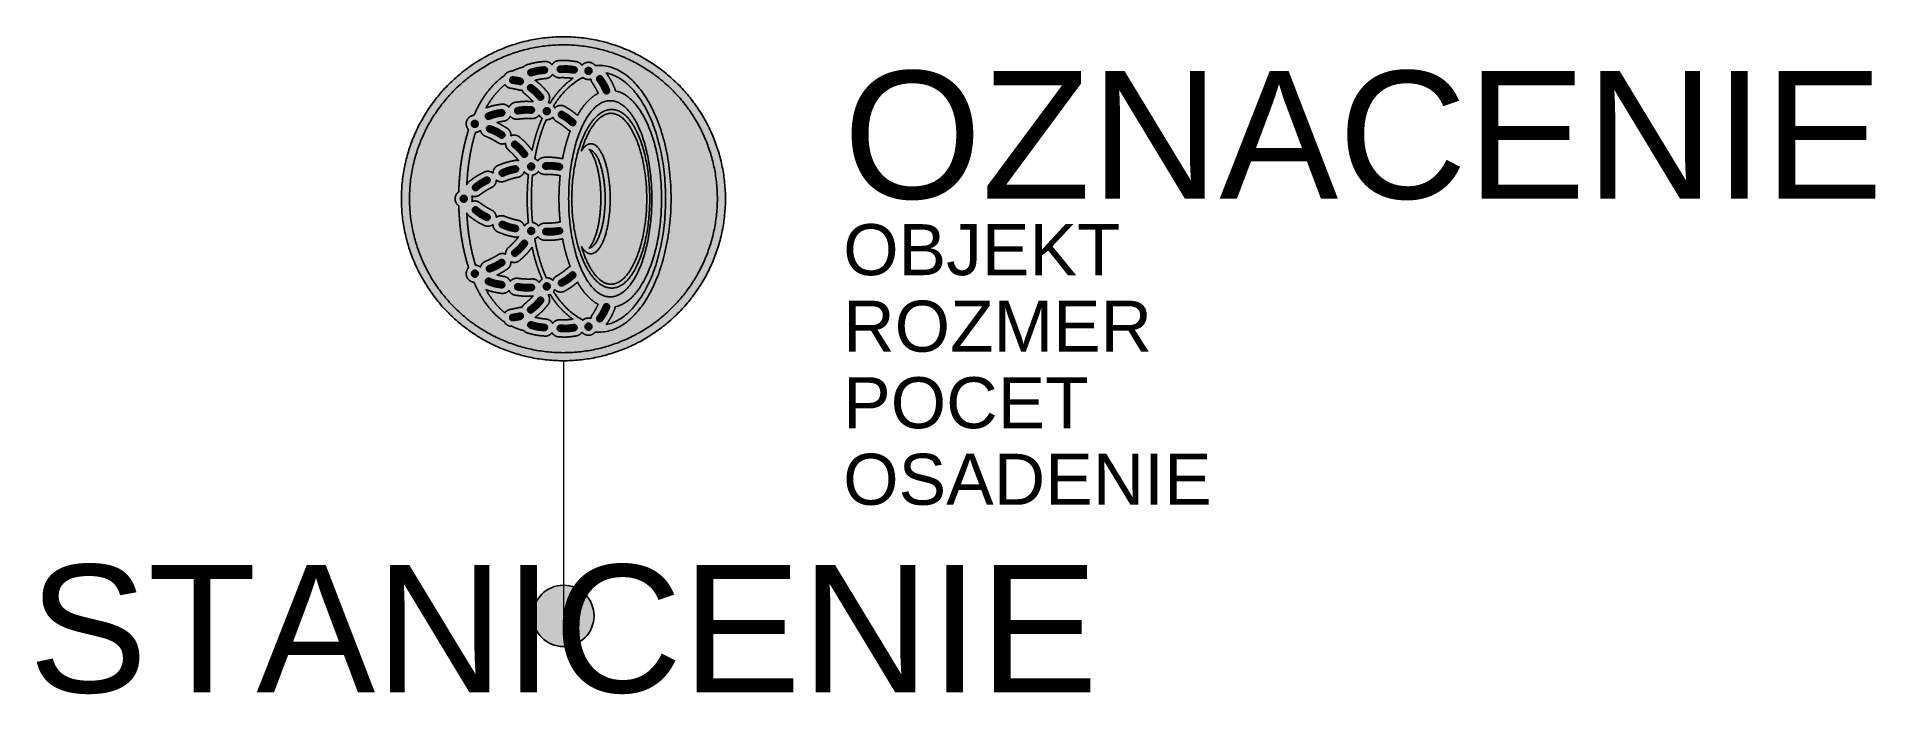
# Model space of a CAD drawing. Header units: metres. Extents: x -10.3 to 25.7, y -1.5 to 11.3.
import ezdxf
from ezdxf.enums import TextEntityAlignment as Align

# ---------------------------------------------------------------- set-up
doc = ezdxf.new("R2010")
doc.units = ezdxf.units.M
doc.layers.get('Defpoints').update_dxf_attribs({"color": 140, "lineweight": 5})
doc.styles.get("Standard").update_dxf_attribs({"font": 'arial.ttf'})

msp = doc.modelspace()

# ---------------------------------------------------------------- hatches: boundary and pattern name
at = {"true_color": 0xf1efea}
for points in [[(3.175017, 8.175008), (3.17472, 8.214422), (3.174033, 8.253818), (3.172815, 8.293136), (3.171063, 8.332379), (3.168852, 8.371622), (3.166185, 8.410712), (3.163062, 8.449805), (3.15948, 8.488742), (3.155364, 8.527679), (3.150792, 8.566466), (3.145689, 8.605175), (3.140202, 8.643809), (3.134181, 8.682365), (3.127704, 8.720771), (3.120771, 8.759099), (3.113379, 8.797277), (3.105531, 8.835377), (3.097224, 8.873324), (3.088461, 8.911118), (3.079242, 8.948837), (3.069564, 8.986481), (3.05943, 9.023894), (3.048762, 9.061232), (3.037713, 9.098342), (3.026283, 9.135374), (3.014319, 9.172256), (3.001899, 9.208907), (2.989098, 9.245483), (2.975763, 9.281831), (2.962047, 9.318104), (2.947872, 9.354146), (2.933319, 9.38996), (2.918307, 9.425621), (2.902839, 9.461129), (2.886912, 9.496487), (2.870529, 9.531539), (2.853765, 9.566516), (2.83662, 9.601187), (2.819019, 9.635705), (2.800959, 9.669995), (2.782518, 9.704132), (2.763621, 9.737966), (2.744265, 9.771644), (2.724606, 9.805097), (2.704413, 9.838244), (2.683917, 9.871238), (2.662962, 9.903929), (2.641548, 9.936467), (2.619756, 9.968699), (2.59758, 10.000703), (2.574951, 10.032401), (2.552013, 10.063871), (2.528544, 10.095113), (2.504769, 10.126052), (2.480538, 10.156685), (2.456001, 10.187087), (2.430933, 10.217264), (2.405556, 10.247057), (2.379801, 10.276622), (2.35359, 10.305884), (2.32707, 10.334915), (2.300097, 10.363568), (2.27274, 10.391912), (2.24508, 10.419956), (2.216961, 10.447691), (2.188617, 10.475048), (2.159964, 10.502021), (2.130933, 10.528541), (2.101671, 10.554752), (2.072106, 10.580507), (2.042313, 10.605884), (2.012136, 10.630877), (1.981734, 10.655489), (1.951101, 10.67972), (1.920162, 10.703495), (1.88892, 10.726889), (1.85745, 10.749902), (1.825674, 10.772531), (1.793748, 10.794707), (1.761516, 10.816499), (1.728978, 10.837913), (1.696287, 10.858868), (1.663293, 10.879364), (1.630146, 10.899557), (1.596693, 10.919294), (1.563015, 10.938572), (1.529181, 10.957469), (1.495044, 10.97591), (1.460754, 10.99397), (1.426236, 11.011571), (1.391565, 11.028794), (1.356588, 11.045558), (1.321536, 11.061863), (1.286178, 11.07779), (1.25067, 11.093258), (1.215009, 11.10827), (1.179117, 11.122901), (1.143075, 11.136998), (1.10688, 11.150789), (1.070532, 11.164049), (1.033956, 11.17685), (0.997305, 11.18927), (0.960423, 11.201234), (0.923391, 11.212739), (0.886206, 11.223788), (0.848943, 11.234381), (0.811452, 11.244515), (0.773886, 11.254193), (0.736167, 11.263412), (0.698373, 11.272253), (0.660348, 11.280557), (0.622326, 11.288405), (0.584073, 11.295797), (0.545745, 11.302733), (0.507339, 11.30921), (0.468858, 11.315153), (0.430224, 11.320715), (0.391515, 11.325743), (0.352653, 11.330315), (0.313791, 11.334431), (0.274854, 11.338088), (0.235761, 11.341214), (0.196596, 11.343881), (0.157428, 11.346089), (0.118185, 11.347766), (0.078789, 11.348984), (0.039396, 11.349746), (0, 11.349977), (-0.039471, 11.349746), (-0.078867, 11.348984), (-0.118188, 11.347766), (-0.157431, 11.346089), (-0.196674, 11.343881), (-0.235764, 11.341214), (-0.274854, 11.338088), (-0.313791, 11.334431), (-0.352731, 11.330315), (-0.391515, 11.325743), (-0.430227, 11.320715), (-0.468858, 11.315153), (-0.507417, 11.30921), (-0.54582, 11.302733), (-0.584151, 11.295797), (-0.622326, 11.288405), (-0.660426, 11.280557), (-0.698373, 11.272253), (-0.73617, 11.263412), (-0.773889, 11.254193), (-0.81153, 11.244515), (-0.848946, 11.234381), (-0.886284, 11.223788), (-0.923391, 11.212739), (-0.960426, 11.201234), (-0.997305, 11.18927), (-1.033959, 11.17685), (-1.070535, 11.164049), (-1.106883, 11.150789), (-1.143153, 11.136998), (-1.179195, 11.122901), (-1.215009, 11.10827), (-1.25067, 11.093258), (-1.286181, 11.07779), (-1.321536, 11.061863), (-1.356666, 11.045558), (-1.391565, 11.028794), (-1.426236, 11.011571), (-1.460754, 10.99397), (-1.495044, 10.97591), (-1.529181, 10.957469), (-1.563015, 10.938572), (-1.596696, 10.919294), (-1.630146, 10.899557), (-1.663293, 10.879364), (-1.69629, 10.858868), (-1.728978, 10.837913), (-1.761516, 10.816499), (-1.793748, 10.794707), (-1.825752, 10.772531), (-1.857453, 10.749902), (-1.888923, 10.726889), (-1.920165, 10.703495), (-1.951101, 10.67972), (-1.981734, 10.655489), (-2.012139, 10.630877), (-2.042313, 10.605884), (-2.072106, 10.580507), (-2.101674, 10.554752), (-2.130933, 10.528541), (-2.159967, 10.502021), (-2.188617, 10.475048), (-2.216964, 10.447691), (-2.24508, 10.419956), (-2.272743, 10.391912), (-2.300097, 10.363568), (-2.327073, 10.334915), (-2.35359, 10.305884), (-2.379804, 10.276622), (-2.405559, 10.247057), (-2.430933, 10.217264), (-2.455926, 10.187087), (-2.480538, 10.156685), (-2.504772, 10.126052), (-2.528544, 10.095113), (-2.551938, 10.063871), (-2.574951, 10.032401), (-2.597583, 10.000703), (-2.619756, 9.968699), (-2.641551, 9.936467), (-2.662962, 9.903929), (-2.683917, 9.871238), (-2.704416, 9.838244), (-2.724609, 9.805097), (-2.744343, 9.771644), (-2.763621, 9.737966), (-2.782521, 9.704132), (-2.800959, 9.669995), (-2.819019, 9.635705), (-2.836623, 9.601187), (-2.853843, 9.566516), (-2.870607, 9.531539), (-2.886915, 9.496487), (-2.902839, 9.461129), (-2.918307, 9.425621), (-2.933319, 9.38996), (-2.94795, 9.354146), (-2.962047, 9.318104), (-2.975838, 9.281831), (-2.989098, 9.245483), (-3.001899, 9.208907), (-3.014319, 9.172256), (-3.026283, 9.135374), (-3.037791, 9.098342), (-3.04884, 9.061232), (-3.05943, 9.023894), (-3.069564, 8.986481), (-3.079242, 8.948837), (-3.088464, 8.911118), (-3.097302, 8.873324), (-3.105609, 8.835377), (-3.113457, 8.797277), (-3.120849, 8.759099), (-3.127782, 8.720771), (-3.134259, 8.682365), (-3.140202, 8.643809), (-3.145764, 8.605175), (-3.150795, 8.566466), (-3.155367, 8.527679), (-3.15948, 8.488742), (-3.16314, 8.449805), (-3.166263, 8.410712), (-3.16893, 8.371622), (-3.171141, 8.332379), (-3.172815, 8.293136), (-3.174036, 8.253818), (-3.174798, 8.214422), (-3.175026, 8.174951), (-3.174798, 8.135555), (-3.174036, 8.096159), (-3.172815, 8.056763), (-3.171141, 8.01752), (-3.16893, 7.978355), (-3.166263, 7.939187), (-3.16314, 7.900097), (-3.15948, 7.86116), (-3.155367, 7.822298), (-3.150795, 7.783436), (-3.145764, 7.744724), (-3.140202, 7.706093), (-3.134259, 7.667612), (-3.127782, 7.629206), (-3.120849, 7.590878), (-3.113457, 7.552625), (-3.105609, 7.5146), (-3.097302, 7.476578), (-3.088464, 7.438781), (-3.079242, 7.401062), (-3.069564, 7.363496), (-3.05943, 7.326005), (-3.04884, 7.288745), (-3.037791, 7.25156), (-3.026283, 7.214525), (-3.014319, 7.177646), (-3.001899, 7.140992), (-2.989098, 7.104416), (-2.975838, 7.068068), (-2.962047, 7.031873), (-2.94795, 6.995831), (-2.933319, 6.959942), (-2.918307, 6.924281), (-2.902839, 6.88877), (-2.886915, 6.853415), (-2.870607, 6.818363), (-2.853843, 6.783386), (-2.836623, 6.748715), (-2.819019, 6.714197), (-2.800959, 6.679907), (-2.782521, 6.64577), (-2.763621, 6.611936), (-2.744343, 6.578255), (-2.724609, 6.544805), (-2.704416, 6.511658), (-2.683917, 6.478661), (-2.662962, 6.445973), (-2.641551, 6.413435), (-2.619756, 6.381203), (-2.597583, 6.349274), (-2.574951, 6.317498), (-2.551938, 6.286028), (-2.528544, 6.254786), (-2.504772, 6.22385), (-2.480538, 6.193217), (-2.455926, 6.162812), (-2.430933, 6.132638), (-2.405559, 6.102845), (-2.379804, 6.073277), (-2.35359, 6.044018), (-2.327073, 6.014984), (-2.300097, 5.986334), (-2.272743, 5.957987), (-2.24508, 5.929871), (-2.216964, 5.902208), (-2.188617, 5.874854), (-2.159967, 5.847878), (-2.130933, 5.821361), (-2.101674, 5.795147), (-2.072106, 5.769392), (-2.042313, 5.744018), (-2.012139, 5.718947), (-1.981734, 5.694413), (-1.951101, 5.670179), (-1.920165, 5.646407), (-1.888923, 5.622935), (-1.857453, 5.6), (-1.825752, 5.577368), (-1.793748, 5.555195), (-1.761516, 5.5334), (-1.728978, 5.511989), (-1.69629, 5.491034), (-1.663293, 5.470535), (-1.630146, 5.450342), (-1.596696, 5.430683), (-1.563015, 5.41133), (-1.529181, 5.39243), (-1.495044, 5.373992), (-1.460754, 5.355932), (-1.426236, 5.338328), (-1.391565, 5.321183), (-1.356666, 5.304419), (-1.321536, 5.288036), (-1.286181, 5.272112), (-1.25067, 5.256644), (-1.215009, 5.241632), (-1.179195, 5.227076), (-1.143153, 5.212904), (-1.106883, 5.199188), (-1.070535, 5.185853), (-1.033959, 5.173052), (-0.997305, 5.160632), (-0.960426, 5.148668), (-0.923391, 5.137238), (-0.886284, 5.126189), (-0.848946, 5.115521), (-0.81153, 5.105387), (-0.773889, 5.095709), (-0.73617, 5.086487), (-0.698373, 5.077724), (-0.660426, 5.06942), (-0.622326, 5.061572), (-0.584151, 5.05418), (-0.54582, 5.047244), (-0.507417, 5.040767), (-0.468858, 5.034749), (-0.430227, 5.029262), (-0.391515, 5.024156), (-0.352731, 5.019584), (-0.313791, 5.015471), (-0.274854, 5.011889), (-0.235764, 5.008763), (-0.196674, 5.006096), (-0.157431, 5.003888), (-0.118188, 5.002136), (-0.078867, 5.000915), (-0.039471, 5.000231), (0, 5), (0.039396, 5.000231), (0.078789, 5.000915), (0.118185, 5.002136), (0.157428, 5.003888), (0.196596, 5.006096), (0.235761, 5.008763), (0.274854, 5.011889), (0.313791, 5.015471), (0.352653, 5.019584), (0.391515, 5.024156), (0.430224, 5.029262), (0.468858, 5.034749), (0.507339, 5.040767), (0.545745, 5.047244), (0.584073, 5.05418), (0.622326, 5.061572), (0.660348, 5.06942), (0.698373, 5.077724), (0.736167, 5.086487), (0.773886, 5.095709), (0.811452, 5.105387), (0.848943, 5.115521), (0.886206, 5.126189), (0.923391, 5.137238), (0.960423, 5.148668), (0.997305, 5.160632), (1.033956, 5.173052), (1.070532, 5.185853), (1.10688, 5.199188), (1.143075, 5.212904), (1.179117, 5.227076), (1.215009, 5.241632), (1.25067, 5.256644), (1.286178, 5.272112), (1.321536, 5.288036), (1.356588, 5.304419), (1.391565, 5.321183), (1.426236, 5.338328), (1.460754, 5.355932), (1.495044, 5.373992), (1.529181, 5.39243), (1.563015, 5.41133), (1.596693, 5.430683), (1.630146, 5.450342), (1.663293, 5.470535), (1.696287, 5.491034), (1.728978, 5.511989), (1.761516, 5.5334), (1.793748, 5.555195), (1.825674, 5.577368), (1.85745, 5.6), (1.88892, 5.622935), (1.920162, 5.646407), (1.951101, 5.670179), (1.981734, 5.694413), (2.012136, 5.718947), (2.042313, 5.744018), (2.072106, 5.769392), (2.101671, 5.795147), (2.130933, 5.821361), (2.159964, 5.847878), (2.188617, 5.874854), (2.216961, 5.902208), (2.24508, 5.929871), (2.27274, 5.957987), (2.300097, 5.986334), (2.32707, 6.014984), (2.35359, 6.044018), (2.379801, 6.073277), (2.405556, 6.102845), (2.430933, 6.132638), (2.456001, 6.162812), (2.480538, 6.193217), (2.504769, 6.22385), (2.528544, 6.254786), (2.552013, 6.286028), (2.574951, 6.317498), (2.59758, 6.349274), (2.619756, 6.381203), (2.641548, 6.413435), (2.662962, 6.445973), (2.683917, 6.478661), (2.704413, 6.511658), (2.724606, 6.544805), (2.744265, 6.578255), (2.763621, 6.611936), (2.782518, 6.64577), (2.800959, 6.679907), (2.819019, 6.714197), (2.83662, 6.748715), (2.853765, 6.783386), (2.870529, 6.818363), (2.886912, 6.853415), (2.902839, 6.88877), (2.918307, 6.924281), (2.933319, 6.959942), (2.947872, 6.995831), (2.962047, 7.031873), (2.975763, 7.068068), (2.989098, 7.104416), (3.001899, 7.140992), (3.014319, 7.177646), (3.026283, 7.214525), (3.037713, 7.25156), (3.048762, 7.288745), (3.05943, 7.326005), (3.069564, 7.363496), (3.079242, 7.401062), (3.088461, 7.438781), (3.097224, 7.476578), (3.105531, 7.5146), (3.113379, 7.552625), (3.120771, 7.590878), (3.127704, 7.629206), (3.134181, 7.667612), (3.140202, 7.706093), (3.145689, 7.744724), (3.150792, 7.783436), (3.155364, 7.822298), (3.15948, 7.86116), (3.163062, 7.900097), (3.166185, 7.939187), (3.168852, 7.978355), (3.171063, 8.01752), (3.172815, 8.056763), (3.174033, 8.096159), (3.17472, 8.135555), (3.174948, 8.174951)], [(-0.859911, 10.417682), (-0.862509, 10.418279), (-0.865176, 10.418888), (-0.867765, 10.419422), (-0.870432, 10.420031), (-0.873177, 10.42064), (-0.875844, 10.421249), (-0.878586, 10.421783), (-0.881331, 10.422392), (-0.884148, 10.422926), (-0.886893, 10.423535), (-0.889713, 10.424069), (-0.89253, 10.424603), (-0.89535, 10.425137), (-0.89817, 10.425671), (-0.90099, 10.426202), (-0.90381, 10.426736), (-0.906627, 10.42727), (-0.909447, 10.427804), (-0.912267, 10.428338), (-0.915087, 10.428794), (-0.917907, 10.429328), (-0.920724, 10.429784), (-0.923544, 10.430318), (-0.926289, 10.430774), (-0.929031, 10.431233), (-0.931851, 10.431689), (-0.934593, 10.432148), (-0.93726, 10.432604), (-0.940005, 10.432985), (-0.942672, 10.433441), (-0.945339, 10.4339), (-0.947928, 10.434281), (-0.95052, 10.434662), (-0.953109, 10.435118), (-0.955626, 10.435499), (-0.95814, 10.43588), (-0.960579, 10.436261), (-0.963015, 10.436642), (-0.965379, 10.436948), (-0.96774, 10.437329), (-0.970026, 10.437632), (-0.972312, 10.438013), (-0.974523, 10.438319), (-0.976656, 10.438625), (-0.978789, 10.438928), (-0.980847, 10.439234), (-0.982827, 10.439537), (-0.98481, 10.439843), (-0.986715, 10.440071), (-0.988542, 10.440377), (-0.990297, 10.440605), (-0.991971, 10.440833), (-0.993648, 10.441061), (-0.995172, 10.441292), (-0.996696, 10.44152), (-0.998145, 10.441673), (-0.999516, 10.441901), (-1.000734, 10.442054), (-1.001955, 10.442204), (-1.003098, 10.442435), (-1.004163, 10.442585), (-1.005156, 10.442663), (-1.005993, 10.442816), (-1.006755, 10.442966), (-1.008279, 10.443347), (-1.009803, 10.443806), (-1.011252, 10.444262), (-1.012698, 10.444721), (-1.014147, 10.445252), (-1.015593, 10.445864), (-1.016967, 10.446473), (-1.018338, 10.447082), (-1.019709, 10.447769), (-1.021005, 10.448453), (-1.022301, 10.44914), (-1.023594, 10.449902), (-1.024815, 10.450739), (-1.026111, 10.451501), (-1.027329, 10.452341), (-1.028472, 10.453253), (-1.029615, 10.454093), (-1.030758, 10.455008), (-1.031901, 10.455998), (-1.032969, 10.456988), (-1.034034, 10.457978), (-1.035102, 10.458968), (-1.036092, 10.460036), (-1.037082, 10.461104), (-1.038072, 10.462169), (-1.038987, 10.463312), (-1.039902, 10.464455), (-1.040739, 10.465598), (-1.041579, 10.466741), (-1.042416, 10.467962), (-1.043256, 10.46918), (-1.044018, 10.470398), (-1.044702, 10.471619), (-1.045389, 10.472915), (-1.046073, 10.474208), (-1.04676, 10.475504), (-1.047369, 10.4768), (-1.047903, 10.478096), (-1.048437, 10.479467), (-1.048971, 10.480838), (-1.049502, 10.482209), (-1.049883, 10.483583), (-1.050342, 10.484954), (-1.050723, 10.4864), (-1.051026, 10.487774), (-1.051407, 10.48922), (-1.051638, 10.490669), (-1.051941, 10.492115), (-1.052094, 10.493564), (-1.052322, 10.495013), (-1.0524, 10.496537), (-1.05255, 10.497983), (-1.052628, 10.499507), (-1.052628, 10.500956), (-1.052628, 10.50248), (-1.05255, 10.503926), (-1.052475, 10.50545), (-1.0524, 10.506974), (-1.052247, 10.508498), (-1.052019, 10.510022), (-1.051788, 10.511546), (-1.051485, 10.51307), (-1.051179, 10.514594), (-1.050798, 10.516043), (-1.050417, 10.51772), (-1.049961, 10.519319), (-1.049427, 10.520843), (-1.048893, 10.522367), (-1.048359, 10.523891), (-1.04775, 10.525415), (-1.047141, 10.526864), (-1.046532, 10.52831), (-1.045845, 10.529684), (-1.045161, 10.531055), (-1.044399, 10.532426), (-1.043637, 10.533722), (-1.042797, 10.535018), (-1.04196, 10.536311), (-1.04112, 10.537532), (-1.040283, 10.53875), (-1.039368, 10.539971), (-1.038453, 10.541114), (-1.037463, 10.542257), (-1.036473, 10.543322), (-1.035483, 10.54439), (-1.034493, 10.545455), (-1.033425, 10.546448), (-1.032357, 10.547438), (-1.031292, 10.548353), (-1.030149, 10.549265), (-1.029006, 10.55018), (-1.027863, 10.55102), (-1.02672, 10.551857), (-1.025499, 10.552619), (-1.024281, 10.553381), (-1.023063, 10.554143), (-1.021842, 10.55483), (-1.020546, 10.555514), (-1.019253, 10.556201), (-1.018032, 10.55681), (-1.016661, 10.557344), (-1.015365, 10.557878), (-1.013994, 10.558409), (-1.012698, 10.558868), (-1.011327, 10.559324), (-1.009956, 10.559705), (-1.008507, 10.560086), (-1.007136, 10.560467), (-1.005765, 10.560773), (-1.004316, 10.561076), (-1.00287, 10.561307), (-1.001421, 10.561535), (-0.999972, 10.561688), (-0.998526, 10.561838), (-0.997077, 10.561916), (-0.995553, 10.561991), (-0.994107, 10.562069), (-0.992583, 10.562069), (-0.991134, 10.561991), (-0.98961, 10.561916), (-0.988161, 10.561838), (-0.986637, 10.561688), (-0.985113, 10.561535), (-0.983589, 10.561307), (-0.982065, 10.561076), (-0.980541, 10.560773), (-0.979017, 10.560467), (-0.977493, 10.560086), (-0.977619, 10.56026), (-0.976428, 10.560164), (-0.975057, 10.560086), (-0.973608, 10.560011), (-0.972084, 10.559933), (-0.970485, 10.559783), (-0.968883, 10.55963), (-0.967131, 10.559477), (-0.965301, 10.559324), (-0.963474, 10.559096), (-0.961491, 10.558868), (-0.959511, 10.55864), (-0.957453, 10.558409), (-0.955395, 10.558181), (-0.953187, 10.557878), (-0.951054, 10.557647), (-0.948768, 10.557344), (-0.946482, 10.557038), (-0.944196, 10.556657), (-0.941832, 10.556354), (-0.939393, 10.556048), (-0.936957, 10.555667), (-0.934518, 10.555286), (-0.932079, 10.554905), (-0.929565, 10.554599), (-0.927051, 10.554143), (-0.924459, 10.553762), (-0.921945, 10.553381), (-0.919353, 10.553), (-0.916839, 10.552544), (-0.914247, 10.552163), (-0.911733, 10.551782), (-0.909144, 10.551323), (-0.906552, 10.550867), (-0.904038, 10.550486), (-0.901446, 10.550027), (-0.898932, 10.549646), (-0.896418, 10.54919), (-0.893979, 10.548734), (-0.891465, 10.548353), (-0.889026, 10.547894), (-0.886665, 10.547438), (-0.884226, 10.547057), (-0.88194, 10.546598), (-0.879576, 10.546217), (-0.877368, 10.545761), (-0.875082, 10.54538), (-0.872949, 10.544999), (-0.870813, 10.544618), (-0.868758, 10.544162), (-0.8667, 10.543781), (-0.864717, 10.5434), (-0.862812, 10.543094), (-0.860985, 10.542713), (-0.859233, 10.542332), (-0.857556, 10.542026), (-0.855879, 10.541645), (-0.854355, 10.541342), (-0.852906, 10.541036), (-0.85146, 10.540733), (-0.850164, 10.540502), (-0.848946, 10.540199), (-0.847803, 10.539971), (-0.84681, 10.53974), (-0.84582, 10.539512), (-0.843687, 10.538903), (-0.841554, 10.538216), (-0.839421, 10.537607), (-0.837363, 10.536845), (-0.835305, 10.536161), (-0.833325, 10.535399), (-0.83142, 10.534637), (-0.829515, 10.533875), (-0.82761, 10.533035), (-0.82578, 10.532198), (-0.824028, 10.531283), (-0.822276, 10.530368), (-0.820521, 10.529453), (-0.818922, 10.528541), (-0.817245, 10.527548), (-0.815646, 10.526558), (-0.814122, 10.525568), (-0.812598, 10.5245), (-0.811149, 10.523435), (-0.809778, 10.522367), (-0.808329, 10.521302), (-0.807036, 10.520159), (-0.80574, 10.519016), (-0.804444, 10.517873), (-0.803226, 10.516652), (-0.802083, 10.515509), (-0.80094, 10.514291), (-0.799797, 10.51307), (-0.798729, 10.511852), (-0.797739, 10.510556), (-0.796749, 10.50926), (-0.795834, 10.507967), (-0.794919, 10.506671), (-0.794082, 10.505375), (-0.793242, 10.504079), (-0.79248, 10.502708), (-0.791718, 10.501337), (-0.791034, 10.499966), (-0.790347, 10.498592), (-0.789738, 10.497221), (-0.789204, 10.495775), (-0.78867, 10.494401), (-0.788136, 10.492955), (-0.78768, 10.491506), (-0.787299, 10.49006), (-0.786918, 10.488611), (-0.786612, 10.487162), (-0.786309, 10.485716), (-0.786003, 10.484267), (-0.78585, 10.482743), (-0.785622, 10.481297), (-0.785547, 10.479773), (-0.785469, 10.478324), (-0.785394, 10.4768), (-0.785394, 10.475276), (-0.785394, 10.473827), (-0.785469, 10.472303), (-0.785622, 10.470779), (-0.785775, 10.469255), (-0.785928, 10.467731), (-0.786231, 10.466207), (-0.786462, 10.464683), (-0.786765, 10.463159), (-0.787146, 10.461635), (-0.787527, 10.460189), (-0.787986, 10.458665), (-0.788442, 10.457216), (-0.788976, 10.45577), (-0.78951, 10.454321), (-0.790041, 10.452872), (-0.790653, 10.451501), (-0.791262, 10.45013), (-0.791946, 10.448834), (-0.792633, 10.447463), (-0.79332, 10.446167), (-0.794082, 10.444871), (-0.794844, 10.443653), (-0.795681, 10.442435), (-0.796518, 10.441214), (-0.797358, 10.439996), (-0.798273, 10.438853), (-0.799185, 10.43771), (-0.8001, 10.436567), (-0.80109, 10.435499), (-0.802083, 10.434434), (-0.803073, 10.433366), (-0.804138, 10.432376), (-0.805206, 10.431386), (-0.806274, 10.430393), (-0.807417, 10.429481), (-0.808482, 10.428566), (-0.809625, 10.427726), (-0.810846, 10.426889), (-0.811989, 10.426052), (-0.813207, 10.42529), (-0.814425, 10.424528), (-0.815646, 10.423766), (-0.816942, 10.423079), (-0.818235, 10.422392), (-0.819531, 10.421708), (-0.820827, 10.421099), (-0.822123, 10.420565), (-0.823494, 10.420031), (-0.82479, 10.419497), (-0.826161, 10.419041), (-0.827532, 10.418582), (-0.828981, 10.418126), (-0.830352, 10.417745), (-0.831723, 10.417439), (-0.833172, 10.417058), (-0.834618, 10.41683), (-0.836067, 10.416602), (-0.837516, 10.416374), (-0.838962, 10.416146), (-0.840411, 10.416068), (-0.841935, 10.415915), (-0.843381, 10.41584), (-0.844905, 10.41584), (-0.846354, 10.41584), (-0.847878, 10.415915), (-0.849327, 10.415993), (-0.850851, 10.416068), (-0.852375, 10.416221), (-0.853899, 10.416449), (-0.855423, 10.416677), (-0.856947, 10.416983), (-0.858471, 10.417289), (-0.859917, 10.41767)], [(-0.363033, 10.638239), (-0.363933, 10.638116), (-0.364845, 10.638038), (-0.365913, 10.637963), (-0.367056, 10.637888), (-0.368352, 10.637735), (-0.369723, 10.637582), (-0.371172, 10.637429), (-0.372696, 10.637276), (-0.37437, 10.637126), (-0.376047, 10.636973), (-0.377877, 10.63682), (-0.379782, 10.636592), (-0.381687, 10.636439), (-0.383745, 10.636211), (-0.385878, 10.635983), (-0.388011, 10.635752), (-0.390222, 10.635524), (-0.392508, 10.635296), (-0.394869, 10.635068), (-0.39723, 10.634762), (-0.399669, 10.634534), (-0.402108, 10.634306), (-0.404622, 10.634), (-0.407136, 10.633772), (-0.409728, 10.633466), (-0.41232, 10.633163), (-0.414987, 10.632857), (-0.417576, 10.632629), (-0.420243, 10.632323), (-0.42291, 10.63202), (-0.425655, 10.631714), (-0.428322, 10.631411), (-0.430989, 10.631105), (-0.433731, 10.630799), (-0.436398, 10.630496), (-0.439065, 10.63019), (-0.441732, 10.629887), (-0.444399, 10.629581), (-0.446991, 10.629275), (-0.44958, 10.628972), (-0.452172, 10.628666), (-0.454761, 10.628363), (-0.457278, 10.628057), (-0.459714, 10.627751), (-0.462153, 10.627448), (-0.464592, 10.627142), (-0.466953, 10.626839), (-0.469239, 10.626533), (-0.47145, 10.626305), (-0.473661, 10.625999), (-0.475716, 10.625696), (-0.477774, 10.625465), (-0.479757, 10.625162), (-0.481662, 10.624934), (-0.483489, 10.624703), (-0.485241, 10.6244), (-0.486918, 10.624172), (-0.48852, 10.623941), (-0.490044, 10.623713), (-0.491415, 10.623485), (-0.492711, 10.623257), (-0.493854, 10.623104), (-0.494997, 10.622876), (-0.495909, 10.622723), (-0.497814, 10.622342), (-0.499797, 10.621886), (-0.501777, 10.621505), (-0.50376, 10.621046), (-0.505893, 10.62059), (-0.507951, 10.620131), (-0.510084, 10.619675), (-0.512292, 10.619141), (-0.514503, 10.618607), (-0.516714, 10.618076), (-0.519, 10.617542), (-0.521286, 10.617008), (-0.523572, 10.616399), (-0.525933, 10.61579), (-0.528294, 10.615256), (-0.530658, 10.614647), (-0.533097, 10.614035), (-0.535458, 10.613351), (-0.537897, 10.612742), (-0.540336, 10.61213), (-0.542772, 10.611446), (-0.545211, 10.610837), (-0.54765, 10.61015), (-0.550089, 10.609541), (-0.552528, 10.608854), (-0.554964, 10.60817), (-0.557403, 10.607558), (-0.559842, 10.606874), (-0.562281, 10.606187), (-0.564642, 10.605503), (-0.567081, 10.604891), (-0.569442, 10.604207), (-0.571806, 10.60352), (-0.574092, 10.602911), (-0.576453, 10.602224), (-0.578739, 10.60154), (-0.581025, 10.600931), (-0.583236, 10.600319), (-0.585444, 10.599635), (-0.587655, 10.599026), (-0.589788, 10.598414), (-0.591846, 10.597805), (-0.593904, 10.597196), (-0.595962, 10.596662), (-0.597942, 10.596053), (-0.599847, 10.595519), (-0.601752, 10.594985), (-0.603582, 10.594454), (-0.605409, 10.59392), (-0.607161, 10.593386), (-0.608838, 10.59293), (-0.61044, 10.592396), (-0.612039, 10.591937), (-0.613488, 10.591556), (-0.614934, 10.5911), (-0.616305, 10.590719), (-0.617679, 10.590338), (-0.618897, 10.589957), (-0.62004, 10.589651), (-0.621108, 10.589348), (-0.622173, 10.589042), (-0.623088, 10.588739), (-0.623925, 10.588508), (-0.624687, 10.58828), (-0.626289, 10.588052), (-0.627813, 10.587824), (-0.629337, 10.587671), (-0.630861, 10.587518), (-0.632385, 10.587443), (-0.633909, 10.587365), (-0.635433, 10.58729), (-0.636957, 10.587365), (-0.638403, 10.587365), (-0.639927, 10.587518), (-0.641376, 10.587596), (-0.6429, 10.587746), (-0.644349, 10.587977), (-0.645795, 10.588205), (-0.647244, 10.588508), (-0.64869, 10.588814), (-0.650139, 10.58912), (-0.651588, 10.589501), (-0.652959, 10.589882), (-0.65433, 10.590338), (-0.655701, 10.590794), (-0.657072, 10.591328), (-0.658446, 10.591862), (-0.659817, 10.592396), (-0.661113, 10.593005), (-0.662406, 10.593692), (-0.663702, 10.594301), (-0.664998, 10.594985), (-0.666216, 10.595747), (-0.667437, 10.596509), (-0.668655, 10.597271), (-0.669876, 10.598111), (-0.671094, 10.598948), (-0.672237, 10.599788), (-0.67338, 10.6007), (-0.674448, 10.601615), (-0.675591, 10.60253), (-0.676656, 10.60352), (-0.677724, 10.60451), (-0.678714, 10.605578), (-0.679704, 10.606568), (-0.680694, 10.607711), (-0.681687, 10.608779), (-0.682599, 10.609922), (-0.683439, 10.611065), (-0.684354, 10.612208), (-0.685191, 10.613426), (-0.686028, 10.614647), (-0.68679, 10.615865), (-0.687552, 10.617161), (-0.688314, 10.618457), (-0.689001, 10.61975), (-0.689688, 10.621046), (-0.690297, 10.622417), (-0.690906, 10.623791), (-0.69144, 10.625162), (-0.692049, 10.626533), (-0.692505, 10.627982), (-0.692964, 10.629428), (-0.69342, 10.630877), (-0.693879, 10.632401), (-0.694182, 10.633847), (-0.694563, 10.635371), (-0.694869, 10.636895), (-0.695097, 10.638572), (-0.695325, 10.640174), (-0.695553, 10.641848), (-0.695706, 10.64345), (-0.695784, 10.645049), (-0.695859, 10.646651), (-0.695934, 10.64825), (-0.695934, 10.649849), (-0.695859, 10.651373), (-0.695784, 10.652975), (-0.695631, 10.654499), (-0.695478, 10.656023), (-0.695325, 10.657547), (-0.695097, 10.658993), (-0.694791, 10.660517), (-0.694488, 10.661966), (-0.694182, 10.663415), (-0.693801, 10.664861), (-0.69342, 10.666232), (-0.692964, 10.667681), (-0.692505, 10.669052), (-0.691974, 10.670423), (-0.69144, 10.671797), (-0.690831, 10.67309), (-0.690219, 10.674386), (-0.68961, 10.675682), (-0.688926, 10.676978), (-0.688239, 10.678274), (-0.687477, 10.679492), (-0.686715, 10.68071), (-0.685953, 10.681853), (-0.685116, 10.683074), (-0.684276, 10.684217), (-0.683439, 10.68536), (-0.682524, 10.686425), (-0.681609, 10.687568), (-0.680619, 10.688561), (-0.679629, 10.689626), (-0.678639, 10.690616), (-0.677571, 10.691609), (-0.676581, 10.692599), (-0.675438, 10.693514), (-0.67437, 10.694426), (-0.673227, 10.695341), (-0.672084, 10.696181), (-0.670866, 10.697018), (-0.669645, 10.697855), (-0.668427, 10.698617), (-0.667209, 10.699379), (-0.665913, 10.700141), (-0.664617, 10.700828), (-0.663321, 10.701515), (-0.66195, 10.702124), (-0.660654, 10.702733), (-0.659208, 10.703342), (-0.657834, 10.703876), (-0.656463, 10.70441), (-0.655017, 10.704866), (-0.653568, 10.705325), (-0.652119, 10.705781), (-0.650595, 10.706162), (-0.649071, 10.706543), (-0.647625, 10.706849), (-0.646023, 10.707152), (-0.646182, 10.70723), (-0.645033, 10.707686), (-0.643815, 10.708142), (-0.642444, 10.708676), (-0.640995, 10.70921), (-0.639546, 10.709744), (-0.637947, 10.710278), (-0.63627, 10.710809), (-0.634593, 10.711421), (-0.632766, 10.711952), (-0.630936, 10.712564), (-0.629031, 10.713173), (-0.627051, 10.713782), (-0.624993, 10.714391), (-0.622935, 10.715), (-0.620802, 10.715612), (-0.618669, 10.716296), (-0.616458, 10.716905), (-0.614172, 10.717592), (-0.611886, 10.718201), (-0.609525, 10.718888), (-0.607161, 10.719572), (-0.6048, 10.720184), (-0.602361, 10.720868), (-0.599922, 10.721555), (-0.597486, 10.722239), (-0.595047, 10.722851), (-0.592533, 10.723535), (-0.590016, 10.724222), (-0.587502, 10.724906), (-0.584988, 10.725518), (-0.582474, 10.726202), (-0.57996, 10.726889), (-0.577443, 10.727498), (-0.575007, 10.728185), (-0.57249, 10.728794), (-0.569976, 10.729478), (-0.567537, 10.73009), (-0.565101, 10.730699), (-0.562662, 10.731308), (-0.560223, 10.731917), (-0.557862, 10.732526), (-0.555498, 10.733138), (-0.553212, 10.733669), (-0.550926, 10.734281), (-0.548718, 10.734812), (-0.546507, 10.735346), (-0.544374, 10.73588), (-0.542241, 10.736414), (-0.540183, 10.73687), (-0.5382, 10.737404), (-0.53622, 10.73786), (-0.53439, 10.738319), (-0.532563, 10.738775), (-0.530811, 10.739156), (-0.529056, 10.739615), (-0.527457, 10.739996), (-0.525933, 10.740299), (-0.524484, 10.74068), (-0.523113, 10.740986), (-0.521742, 10.741289), (-0.520524, 10.741595), (-0.519456, 10.741823), (-0.518388, 10.742051), (-0.517476, 10.742282), (-0.51618, 10.742585), (-0.514809, 10.742813), (-0.513435, 10.743119), (-0.511911, 10.743425), (-0.510312, 10.743653), (-0.508635, 10.743956), (-0.506808, 10.744262), (-0.504978, 10.744568), (-0.503148, 10.744871), (-0.501168, 10.745099), (-0.49911, 10.745405), (-0.497052, 10.745711), (-0.494919, 10.746014), (-0.492711, 10.74632), (-0.490425, 10.746548), (-0.488139, 10.746854), (-0.485853, 10.747157), (-0.483414, 10.747463), (-0.48105, 10.747766), (-0.478614, 10.747997), (-0.476097, 10.7483), (-0.473583, 10.748606), (-0.471069, 10.748909), (-0.468477, 10.74914), (-0.465888, 10.749443), (-0.463296, 10.749749), (-0.460707, 10.749977), (-0.458115, 10.750283), (-0.455523, 10.750511), (-0.452856, 10.750814), (-0.450267, 10.751045), (-0.447675, 10.751348), (-0.445008, 10.751576), (-0.442419, 10.751882), (-0.439827, 10.75211), (-0.437313, 10.752338), (-0.434721, 10.752569), (-0.432207, 10.752797), (-0.429693, 10.7531), (-0.427254, 10.753331), (-0.424815, 10.753559), (-0.422376, 10.753712), (-0.420015, 10.75394), (-0.417729, 10.754168), (-0.415443, 10.754396), (-0.413232, 10.754549), (-0.411024, 10.754777), (-0.408891, 10.75493), (-0.406833, 10.755158), (-0.40485, 10.755311), (-0.40287, 10.755464), (-0.400965, 10.755617), (-0.399213, 10.755767), (-0.397461, 10.75592), (-0.395784, 10.756073), (-0.39426, 10.756226), (-0.392736, 10.756301), (-0.391365, 10.756454), (-0.389991, 10.756529), (-0.388773, 10.756682), (-0.38763, 10.75676), (-0.38664, 10.756835), (-0.385725, 10.75691), (-0.384888, 10.756988), (-0.384867, 10.757048), (-0.383364, 10.757291), (-0.38184, 10.757444), (-0.380316, 10.757672), (-0.378792, 10.757825), (-0.377268, 10.757903), (-0.375744, 10.757978), (-0.37422, 10.757978), (-0.372696, 10.757978), (-0.371172, 10.757903), (-0.369723, 10.757825), (-0.368199, 10.757672), (-0.36675, 10.757522), (-0.365304, 10.757291), (-0.36378, 10.757063), (-0.362331, 10.756835), (-0.360885, 10.756529), (-0.359511, 10.756148), (-0.358065, 10.755767), (-0.356694, 10.755386), (-0.355245, 10.75493), (-0.353874, 10.754474), (-0.352503, 10.75394), (-0.351129, 10.753406), (-0.349836, 10.752872), (-0.34854, 10.752263), (-0.347169, 10.751576), (-0.345873, 10.750967), (-0.344652, 10.750205), (-0.343359, 10.749521), (-0.342138, 10.748759), (-0.34092, 10.747997), (-0.339699, 10.747157), (-0.338556, 10.74632), (-0.337338, 10.74548), (-0.336195, 10.744568), (-0.335127, 10.743653), (-0.333984, 10.742663), (-0.332919, 10.74167), (-0.331851, 10.74068), (-0.330861, 10.73969), (-0.329871, 10.738622), (-0.328881, 10.737557), (-0.327888, 10.736414), (-0.326976, 10.735271), (-0.326061, 10.734128), (-0.325221, 10.732985), (-0.324384, 10.731764), (-0.323547, 10.730546), (-0.322785, 10.729328), (-0.322023, 10.728032), (-0.321261, 10.726736), (-0.320574, 10.72544), (-0.319887, 10.724144), (-0.319278, 10.722773), (-0.318669, 10.721402), (-0.31806, 10.720031), (-0.317526, 10.718582), (-0.316992, 10.717136), (-0.316536, 10.715687), (-0.316077, 10.714238), (-0.315696, 10.712792), (-0.315315, 10.711268), (-0.315012, 10.709744), (-0.314706, 10.70822), (-0.314478, 10.706696), (-0.31425, 10.705172), (-0.314022, 10.703648), (-0.313944, 10.702124), (-0.313791, 10.7006), (-0.313716, 10.699076), (-0.313716, 10.697552), (-0.313716, 10.696028), (-0.313791, 10.694504), (-0.313869, 10.693055), (-0.314022, 10.691531), (-0.314172, 10.690085), (-0.314325, 10.688561), (-0.314553, 10.687112), (-0.314859, 10.685663), (-0.315165, 10.684217), (-0.315468, 10.682846), (-0.315849, 10.681397), (-0.31623, 10.680026), (-0.316689, 10.678577), (-0.317145, 10.677206), (-0.317679, 10.675835), (-0.318213, 10.674539), (-0.318744, 10.673168), (-0.319356, 10.671872), (-0.319965, 10.670576), (-0.320649, 10.66928), (-0.321336, 10.667987), (-0.322023, 10.666766), (-0.322785, 10.665548), (-0.323547, 10.664327), (-0.324384, 10.663109), (-0.325146, 10.661891), (-0.326061, 10.660748), (-0.326898, 10.659605), (-0.327813, 10.658537), (-0.328803, 10.657394), (-0.329718, 10.656326), (-0.330786, 10.655336), (-0.331776, 10.654271), (-0.332841, 10.653278), (-0.333909, 10.652288), (-0.334977, 10.651373), (-0.33612, 10.650461), (-0.337263, 10.649546), (-0.338406, 10.648706), (-0.339624, 10.647794), (-0.340842, 10.647032), (-0.342063, 10.646192), (-0.343281, 10.64543), (-0.344577, 10.644746), (-0.345873, 10.644059), (-0.347244, 10.643372), (-0.34854, 10.642763), (-0.349911, 10.642154), (-0.351282, 10.641545), (-0.352731, 10.641011), (-0.354177, 10.640477), (-0.355551, 10.640021), (-0.357075, 10.639562), (-0.358521, 10.639181), (-0.360045, 10.6388), (-0.361569, 10.638497), (-0.363093, 10.638191)], [(-0.554403, 10.498505), (-0.554127, 10.498211), (-0.553821, 10.497983), (-0.553518, 10.49783), (-0.553212, 10.497602), (-0.552909, 10.497374), (-0.552603, 10.497146), (-0.552297, 10.496918), (-0.551994, 10.496687), (-0.551688, 10.496459), (-0.551385, 10.496231), (-0.551079, 10.496003), (-0.550773, 10.495775), (-0.55047, 10.495544), (-0.550164, 10.495316), (-0.549861, 10.495088), (-0.549555, 10.49486), (-0.549249, 10.494632), (-0.548946, 10.494401), (-0.54864, 10.494173), (-0.548337, 10.493945), (-0.548031, 10.493717), (-0.547725, 10.493489), (-0.547422, 10.493258), (-0.547116, 10.49303), (-0.546813, 10.492802), (-0.546507, 10.492574), (-0.546201, 10.492346), (-0.545898, 10.492115), (-0.545592, 10.491887), (-0.545289, 10.491659), (-0.544983, 10.491431), (-0.544677, 10.491203), (-0.544374, 10.490972), (-0.544068, 10.490744), (-0.543765, 10.490516), (-0.543459, 10.490288), (-0.543153, 10.49006), (-0.54285, 10.489754), (-0.542544, 10.489526), (-0.542241, 10.489298), (-0.541935, 10.489067), (-0.541629, 10.488839), (-0.541326, 10.488611), (-0.541098, 10.488305), (-0.540792, 10.488077), (-0.540486, 10.487849), (-0.540183, 10.487621), (-0.539877, 10.487393), (-0.539574, 10.487087), (-0.539268, 10.486859), (-0.53904, 10.486631), (-0.538734, 10.486325), (-0.538431, 10.486097), (-0.538125, 10.485869), (-0.537819, 10.485563), (-0.537591, 10.485335), (-0.537288, 10.485107), (-0.536982, 10.484801), (-0.536676, 10.484573), (-0.536448, 10.484267), (-0.536145, 10.484039), (-0.535839, 10.483733), (-0.535611, 10.483505), (-0.535305, 10.483202), (-0.533628, 10.481906), (-0.532029, 10.480535), (-0.530352, 10.479161), (-0.528675, 10.477868), (-0.527001, 10.476494), (-0.525324, 10.475123), (-0.523647, 10.473752), (-0.521895, 10.472381), (-0.520218, 10.47101), (-0.518541, 10.469636), (-0.516789, 10.468265), (-0.515112, 10.466894), (-0.51336, 10.465445), (-0.511608, 10.464074), (-0.509931, 10.462628), (-0.508179, 10.461254), (-0.506427, 10.459808), (-0.504672, 10.458359), (-0.50292, 10.456913), (-0.501168, 10.455464), (-0.499416, 10.454015), (-0.497664, 10.452569), (-0.495909, 10.45112), (-0.494082, 10.449596), (-0.49233, 10.44815), (-0.490575, 10.446701), (-0.488748, 10.445177), (-0.486996, 10.443653), (-0.485166, 10.442204), (-0.483414, 10.44068), (-0.481584, 10.439156), (-0.479757, 10.437632), (-0.478002, 10.436108), (-0.476175, 10.434509), (-0.474345, 10.432985), (-0.472593, 10.431461), (-0.470763, 10.429862), (-0.468936, 10.428338), (-0.467106, 10.426736), (-0.465279, 10.425137), (-0.463449, 10.423535), (-0.461619, 10.421936), (-0.459867, 10.420337), (-0.45804, 10.418735), (-0.45621, 10.417058), (-0.45438, 10.415459), (-0.452553, 10.41386), (-0.450723, 10.412183), (-0.448896, 10.410506), (-0.447066, 10.408829), (-0.445236, 10.40723), (-0.443409, 10.405478), (-0.441579, 10.403801), (-0.439752, 10.402124), (-0.437922, 10.400447), (-0.436092, 10.398695), (-0.434265, 10.397018), (-0.432435, 10.395266), (-0.430608, 10.393514), (-0.428778, 10.391762), (-0.426948, 10.390007), (-0.425121, 10.388255), (-0.423291, 10.386503), (-0.421464, 10.384751), (-0.419559, 10.382921), (-0.417729, 10.381094), (-0.415899, 10.379264), (-0.414072, 10.377434), (-0.41232, 10.375607), (-0.41049, 10.373855), (-0.40866, 10.372025), (-0.406908, 10.370195), (-0.405156, 10.368368), (-0.403404, 10.366616), (-0.401652, 10.364786), (-0.399897, 10.362956), (-0.398145, 10.361129), (-0.396468, 10.359377), (-0.394716, 10.357547), (-0.393039, 10.355717), (-0.391365, 10.353965), (-0.38961, 10.352138), (-0.387936, 10.350383), (-0.386334, 10.348556), (-0.384657, 10.346804), (-0.382983, 10.344974), (-0.381381, 10.343222), (-0.379704, 10.341392), (-0.378105, 10.33964), (-0.376506, 10.337888), (-0.374904, 10.336058), (-0.373305, 10.334306), (-0.371703, 10.332554), (-0.370104, 10.330724), (-0.368505, 10.328972), (-0.366981, 10.32722), (-0.365379, 10.325468), (-0.363855, 10.323713), (-0.362331, 10.321961), (-0.360807, 10.320209), (-0.359208, 10.318457), (-0.357684, 10.316705), (-0.356235, 10.31495), (-0.354711, 10.313198), (-0.353187, 10.311446), (-0.351663, 10.309694), (-0.350217, 10.308017), (-0.348693, 10.306265), (-0.347244, 10.304513), (-0.345795, 10.302836), (-0.344271, 10.301084), (-0.342825, 10.299407), (-0.341376, 10.297655), (-0.33993, 10.295978), (-0.338481, 10.294301), (-0.337032, 10.292549), (-0.335661, 10.290872), (-0.334215, 10.289195), (-0.332766, 10.287518), (-0.331395, 10.285844), (-0.329946, 10.284167), (-0.328575, 10.28249), (-0.327126, 10.280813), (-0.325755, 10.279136), (-0.324384, 10.277462), (-0.322935, 10.27586), (-0.321564, 10.274183), (-0.320193, 10.272509), (-0.317526, 10.269842), (-0.314934, 10.267097), (-0.312345, 10.264355), (-0.309906, 10.261535), (-0.307545, 10.25864), (-0.305259, 10.255745), (-0.302973, 10.252772), (-0.300837, 10.249799), (-0.298782, 10.246829), (-0.296724, 10.243703), (-0.294819, 10.240655), (-0.292989, 10.237532), (-0.291162, 10.234331), (-0.289485, 10.23113), (-0.287808, 10.227932), (-0.286284, 10.224653), (-0.28476, 10.221377), (-0.283389, 10.218101), (-0.282018, 10.214747), (-0.280722, 10.211396), (-0.279579, 10.208042), (-0.278436, 10.204613), (-0.277446, 10.201184), (-0.276453, 10.197755), (-0.275541, 10.194326), (-0.274701, 10.190897), (-0.274017, 10.187393), (-0.27333, 10.183886), (-0.272721, 10.180382), (-0.272187, 10.176878), (-0.271731, 10.173371), (-0.27135, 10.169789), (-0.271044, 10.166285), (-0.270816, 10.162703), (-0.270663, 10.159199), (-0.270588, 10.155617), (-0.270588, 10.152035), (-0.270663, 10.148531), (-0.270738, 10.144949), (-0.270969, 10.141445), (-0.271272, 10.137863), (-0.271578, 10.134356), (-0.272034, 10.130777), (-0.272568, 10.12727), (-0.273102, 10.123766), (-0.273786, 10.120259), (-0.274473, 10.116755), (-0.27531, 10.113251), (-0.27615, 10.109822), (-0.277065, 10.106315), (-0.278055, 10.102886), (-0.279198, 10.099535), (-0.280341, 10.096106), (-0.281559, 10.092752), (-0.282855, 10.089398), (-0.284226, 10.086047), (-0.285675, 10.082771), (-0.287199, 10.079492), (-0.288798, 10.076216), (-0.2904, 10.073015), (-0.292152, 10.069817), (-0.293979, 10.066616), (-0.295809, 10.06349), (-0.297789, 10.060442), (-0.29718, 10.060292), (-0.296571, 10.060214), (-0.295962, 10.060139), (-0.295353, 10.059986), (-0.294741, 10.059911), (-0.294132, 10.059758), (-0.293523, 10.05968), (-0.292914, 10.05953), (-0.292305, 10.059452), (-0.291771, 10.059299), (-0.291162, 10.059224), (-0.29055, 10.059071), (-0.289941, 10.058918), (-0.289332, 10.058843), (-0.288798, 10.05869), (-0.288189, 10.058537), (-0.28758, 10.058387), (-0.286971, 10.058234), (-0.286359, 10.058156), (-0.285828, 10.058006), (-0.285216, 10.057853), (-0.284607, 10.0577), (-0.284073, 10.057547), (-0.283464, 10.057394), (-0.282855, 10.057244), (-0.282321, 10.057091), (-0.281712, 10.056863), (-0.281103, 10.05671), (-0.280569, 10.056557), (-0.27996, 10.056404), (-0.279426, 10.056251), (-0.278817, 10.056023), (-0.278208, 10.05587), (-0.277674, 10.05572), (-0.277065, 10.055489), (-0.276531, 10.055339), (-0.275922, 10.055108), (-0.275388, 10.054958), (-0.274779, 10.054727), (-0.274245, 10.054577), (-0.273636, 10.054346), (-0.273102, 10.054196), (-0.272493, 10.053965), (-0.271959, 10.053737), (-0.27135, 10.053584), (-0.270816, 10.053356), (-0.270207, 10.053128), (-0.269673, 10.0529), (-0.269064, 10.052672), (-0.26853, 10.052519), (-0.267921, 10.052291), (-0.267387, 10.05206), (-0.266778, 10.051832), (-0.266244, 10.051604), (-0.265635, 10.051376), (-0.265101, 10.051148), (-0.264492, 10.050917), (-0.263958, 10.050614), (-0.263424, 10.050386), (-0.262815, 10.050155), (-0.262281, 10.049927), (-0.261672, 10.049699), (-0.261138, 10.049393), (-0.260529, 10.049165), (-0.254586, 10.05869), (-0.24864, 10.06814), (-0.242622, 10.077512), (-0.236601, 10.086809), (-0.230505, 10.096106), (-0.224409, 10.105325), (-0.218313, 10.114469), (-0.212064, 10.123613), (-0.205893, 10.132682), (-0.199644, 10.141673), (-0.19332, 10.150589), (-0.186996, 10.159427), (-0.180672, 10.168265), (-0.17427, 10.177028), (-0.167868, 10.185716), (-0.161391, 10.194326), (-0.154914, 10.202936), (-0.148362, 10.211471), (-0.14181, 10.219931), (-0.13518, 10.228313), (-0.12855, 10.236617), (-0.12192, 10.244924), (-0.115215, 10.253153), (-0.108432, 10.261307), (-0.101727, 10.269383), (-0.094869, 10.277384), (-0.088089, 10.285385), (-0.081153, 10.293311), (-0.074295, 10.301159), (-0.067362, 10.308932), (-0.060351, 10.316627), (-0.05334, 10.324325), (-0.046254, 10.331867), (-0.039243, 10.339412), (-0.032082, 10.346879), (-0.024918, 10.354271), (-0.017754, 10.361585), (-0.010593, 10.368902), (-0.003276, 10.376063), (0.003963, 10.383227), (0.011277, 10.390313), (0.018669, 10.397324), (0.025983, 10.404257), (0.03345, 10.411115), (0.040842, 10.417973), (0.048387, 10.424678), (0.055854, 10.431386), (0.063399, 10.438013), (0.071019, 10.444568), (0.078639, 10.451045), (0.086259, 10.457444), (0.093954, 10.463771), (0.101649, 10.470017), (0.109422, 10.476266), (0.117195, 10.482362), (0.124968, 10.488458), (0.132816, 10.494479), (0.140742, 10.500422), (0.148665, 10.50629), (0.156591, 10.51208), (0.164514, 10.517795), (0.172593, 10.523435), (0.180594, 10.528997), (0.18867, 10.534484), (0.186843, 10.534787), (0.185088, 10.535018), (0.183261, 10.535246), (0.181431, 10.535474), (0.179679, 10.535702), (0.177849, 10.53593), (0.176022, 10.536161), (0.174192, 10.536389), (0.172365, 10.536617), (0.170535, 10.536845), (0.16863, 10.537073), (0.1668, 10.537304), (0.164973, 10.537532), (0.163068, 10.537685), (0.161238, 10.537913), (0.159333, 10.538141), (0.157506, 10.538369), (0.155601, 10.538597), (0.153696, 10.538828), (0.151866, 10.538978), (0.149961, 10.539209), (0.148056, 10.539437), (0.146151, 10.53959), (0.144246, 10.539818), (0.142341, 10.540046), (0.140436, 10.540199), (0.138456, 10.540427), (0.136551, 10.54058), (0.134646, 10.540808), (0.132663, 10.541036), (0.130758, 10.541189), (0.128778, 10.541417), (0.126873, 10.54157), (0.12489, 10.541723), (0.12291, 10.541951), (0.121005, 10.542104), (0.119025, 10.542332), (0.117042, 10.542485), (0.115062, 10.542638), (0.113079, 10.542788), (0.111099, 10.543019), (0.109119, 10.543169), (0.107136, 10.543322), (0.105156, 10.543475), (0.103173, 10.543628), (0.101118, 10.543781), (0.099135, 10.543931), (0.097077, 10.544162), (0.095097, 10.544312), (0.093117, 10.544465), (0.091059, 10.544543), (0.089001, 10.544693), (0.087021, 10.544846), (0.084963, 10.544999), (0.082905, 10.545152), (0.080847, 10.545305), (0.078789, 10.545455), (0.076809, 10.545533), (0.074751, 10.545686), (0.072693, 10.545836), (0.070638, 10.545914), (0.068502, 10.546067), (0.066447, 10.546142), (0.064389, 10.546295), (0.061875, 10.546448), (0.059283, 10.546598), (0.056769, 10.546676), (0.054255, 10.546829), (0.051738, 10.546904), (0.049224, 10.547057), (0.04671, 10.547132), (0.044196, 10.547285), (0.041682, 10.54736), (0.039165, 10.547438), (0.036729, 10.547591), (0.034212, 10.547666), (0.031698, 10.547741), (0.029259, 10.547819), (0.026823, 10.547894), (0.024306, 10.547972), (0.02187, 10.548047), (0.019431, 10.548122), (0.016992, 10.5482), (0.014553, 10.5482), (0.012114, 10.548275), (0.009678, 10.548353), (0.007239, 10.548353), (0.0048, 10.548428), (0.002439, 10.548428), (0, 10.548503), (-0.002364, 10.548503), (-0.0048, 10.548581), (-0.007164, 10.548581), (-0.009525, 10.548581), (-0.011889, 10.548581), (-0.01425, 10.548656), (-0.016611, 10.548656), (-0.018975, 10.548656), (-0.021336, 10.548656), (-0.023622, 10.548656), (-0.025986, 10.548656), (-0.028347, 10.548656), (-0.030633, 10.548656), (-0.032919, 10.548581), (-0.035205, 10.548581), (-0.037491, 10.548581), (-0.039777, 10.548581), (-0.042063, 10.548503), (-0.044349, 10.548503), (-0.046635, 10.548428), (-0.048921, 10.548428), (-0.051132, 10.548353), (-0.05334, 10.548353), (-0.055626, 10.548275), (-0.057837, 10.548275), (-0.060045, 10.5482), (-0.062256, 10.548122), (-0.064467, 10.548122), (-0.066675, 10.548047), (-0.068808, 10.547972), (-0.071019, 10.547894), (-0.073152, 10.547819), (-0.075363, 10.547741), (-0.077496, 10.547666), (-0.079629, 10.547591), (-0.081762, 10.547513), (-0.083898, 10.547438), (-0.086031, 10.54736), (-0.08847, 10.547513), (-0.090906, 10.547741), (-0.093345, 10.547894), (-0.095784, 10.5482), (-0.098223, 10.548428), (-0.100584, 10.548734), (-0.102948, 10.549115), (-0.105384, 10.549496), (-0.10767, 10.549877), (-0.110034, 10.550333), (-0.112395, 10.550789), (-0.114681, 10.551323), (-0.116967, 10.551857), (-0.119253, 10.552391), (-0.121539, 10.553), (-0.12375, 10.553609), (-0.126036, 10.554218), (-0.128244, 10.554905), (-0.130455, 10.555667), (-0.132588, 10.556354), (-0.134799, 10.557116), (-0.136932, 10.557953), (-0.139065, 10.55879), (-0.141198, 10.55963), (-0.143334, 10.560467), (-0.145389, 10.561382), (-0.147447, 10.562372), (-0.149505, 10.563287), (-0.151563, 10.564277), (-0.153543, 10.565345), (-0.155601, 10.56641), (-0.157581, 10.567478), (-0.159486, 10.568546), (-0.161469, 10.569689), (-0.163374, 10.570832), (-0.165279, 10.57205), (-0.167184, 10.573268), (-0.169089, 10.574489), (-0.170916, 10.575707), (-0.172821, 10.577003), (-0.174576, 10.578374), (-0.176403, 10.57967), (-0.178155, 10.581041), (-0.179985, 10.582412), (-0.181737, 10.583861), (-0.183414, 10.58531), (-0.185166, 10.586756), (-0.186843, 10.588205), (-0.18852, 10.589729), (-0.190119, 10.591253), (-0.191796, 10.592852), (-0.193395, 10.594454), (-0.194919, 10.596053), (-0.196521, 10.597652), (-0.198045, 10.599329), (-0.199569, 10.601006), (-0.201093, 10.602683), (-0.202539, 10.604435), (-0.204063, 10.606187), (-0.205512, 10.607939), (-0.206883, 10.609694), (-0.208254, 10.611521), (-0.209703, 10.613351), (-0.210999, 10.615178), (-0.212142, 10.613273), (-0.213285, 10.611368), (-0.214503, 10.609463), (-0.215724, 10.607558), (-0.216942, 10.605731), (-0.21816, 10.603826), (-0.219456, 10.601996), (-0.220752, 10.600169), (-0.222048, 10.598414), (-0.223419, 10.596587), (-0.224715, 10.594835), (-0.226161, 10.59308), (-0.227535, 10.591406), (-0.228981, 10.589651), (-0.23043, 10.587977), (-0.231876, 10.5863), (-0.2334, 10.584623), (-0.234924, 10.583024), (-0.236448, 10.581422), (-0.23805, 10.579823), (-0.239574, 10.578221), (-0.241173, 10.576697), (-0.24285, 10.575173), (-0.244449, 10.573649), (-0.246126, 10.572203), (-0.247803, 10.570679), (-0.249555, 10.569308), (-0.251307, 10.567859), (-0.253062, 10.566488), (-0.254814, 10.565117), (-0.256566, 10.563743), (-0.258396, 10.562372), (-0.260223, 10.561076), (-0.262053, 10.559858), (-0.263958, 10.558562), (-0.265785, 10.557344), (-0.26769, 10.556123), (-0.269673, 10.55498), (-0.271578, 10.553762), (-0.273558, 10.552694), (-0.275541, 10.551551), (-0.277521, 10.550486), (-0.279579, 10.549418), (-0.281559, 10.548428), (-0.283617, 10.54736), (-0.28575, 10.546448), (-0.287808, 10.545455), (-0.289941, 10.544543), (-0.292074, 10.543703), (-0.29421, 10.542788), (-0.296343, 10.541951), (-0.298551, 10.541189), (-0.300687, 10.540352), (-0.302895, 10.539665), (-0.305181, 10.538903), (-0.307392, 10.538216), (-0.309678, 10.537607), (-0.311964, 10.536923), (-0.31425, 10.536311), (-0.316536, 10.53578), (-0.318822, 10.535246), (-0.321183, 10.534712), (-0.323547, 10.534256), (-0.325908, 10.533797), (-0.328041, 10.533644), (-0.330174, 10.533494), (-0.332385, 10.533263), (-0.334518, 10.533113), (-0.336729, 10.532882), (-0.338862, 10.532732), (-0.341073, 10.532501), (-0.343281, 10.532351), (-0.345492, 10.53212), (-0.3477, 10.531892), (-0.349911, 10.531739), (-0.352122, 10.531511), (-0.35433, 10.531283), (-0.356541, 10.531055), (-0.358827, 10.530827), (-0.361035, 10.530596), (-0.363321, 10.530368), (-0.365607, 10.53014), (-0.367893, 10.529912), (-0.370179, 10.529606), (-0.37239, 10.529378), (-0.374751, 10.52915), (-0.377037, 10.528844), (-0.379323, 10.528616), (-0.381609, 10.52831), (-0.383973, 10.528082), (-0.386259, 10.527779), (-0.38862, 10.527473), (-0.390984, 10.527167), (-0.39327, 10.526939), (-0.395631, 10.526636), (-0.397992, 10.52633), (-0.400356, 10.526024), (-0.402717, 10.525721), (-0.405156, 10.525415), (-0.407517, 10.525112), (-0.409881, 10.524731), (-0.41232, 10.524425), (-0.414681, 10.524119), (-0.41712, 10.523738), (-0.419559, 10.523435), (-0.421995, 10.523054), (-0.424359, 10.522748), (-0.426798, 10.522367), (-0.429312, 10.521986), (-0.431751, 10.521605), (-0.434187, 10.521224), (-0.436626, 10.520921), (-0.43914, 10.52054), (-0.441579, 10.520081), (-0.444093, 10.5197), (-0.446532, 10.519319), (-0.449046, 10.518938), (-0.451563, 10.518557), (-0.454077, 10.518101), (-0.456516, 10.51772), (-0.45903, 10.517261), (-0.461619, 10.51688), (-0.464136, 10.516424), (-0.46665, 10.515968), (-0.469164, 10.515509), (-0.471756, 10.515053), (-0.47427, 10.514594), (-0.476859, 10.514138), (-0.47808, 10.51391), (-0.479376, 10.513682), (-0.480594, 10.513451), (-0.48189, 10.513223), (-0.483108, 10.512995), (-0.484404, 10.512767), (-0.485622, 10.512539), (-0.486918, 10.512308), (-0.488139, 10.51208), (-0.489432, 10.511852), (-0.490653, 10.511624), (-0.491871, 10.511396), (-0.493167, 10.511165), (-0.494385, 10.510937), (-0.495606, 10.510709), (-0.496824, 10.510481), (-0.49812, 10.510253), (-0.499338, 10.509947), (-0.500559, 10.509719), (-0.501777, 10.509491), (-0.502998, 10.50926), (-0.504216, 10.509032), (-0.505512, 10.508804), (-0.50673, 10.508576), (-0.507951, 10.508348), (-0.509169, 10.508042), (-0.510387, 10.507814), (-0.511608, 10.507586), (-0.512826, 10.507355), (-0.514047, 10.507127), (-0.515265, 10.506824), (-0.516483, 10.506593), (-0.517626, 10.506365), (-0.518847, 10.506137), (-0.520065, 10.505909), (-0.521286, 10.505603), (-0.522504, 10.505375), (-0.523722, 10.505147), (-0.524865, 10.504919), (-0.526086, 10.504613), (-0.527304, 10.504385), (-0.528525, 10.504157), (-0.529668, 10.503851), (-0.530886, 10.503623), (-0.532104, 10.503395), (-0.533247, 10.503164), (-0.534468, 10.502861), (-0.535611, 10.502633), (-0.536829, 10.502402), (-0.53805, 10.502099), (-0.539193, 10.501871), (-0.540411, 10.501565), (-0.541554, 10.501337), (-0.542772, 10.501109), (-0.543915, 10.500803), (-0.545058, 10.500575), (-0.546279, 10.500347), (-0.547422, 10.500041), (-0.54864, 10.499813), (-0.549783, 10.499507), (-0.550926, 10.499279), (-0.552147, 10.498973), (-0.55329, 10.498745), (-0.554433, 10.498442)], [(-0.193998, 9.993437), (-0.193626, 9.992777), (-0.193167, 9.992243), (-0.192711, 9.991634), (-0.192252, 9.991025), (-0.191796, 9.990416), (-0.19134, 9.989882), (-0.190881, 9.989273), (-0.1905, 9.988664), (-0.190044, 9.988052), (-0.189585, 9.987521), (-0.189129, 9.986909), (-0.188673, 9.9863), (-0.188214, 9.985691), (-0.187758, 9.985157), (-0.187377, 9.984548), (-0.186918, 9.983939), (-0.186462, 9.98333), (-0.186006, 9.982718), (-0.185547, 9.982187), (-0.185166, 9.981575), (-0.18471, 9.980966), (-0.184251, 9.980357), (-0.18387, 9.979748), (-0.183414, 9.979139), (-0.182958, 9.978527), (-0.182577, 9.977996), (-0.182118, 9.977384), (-0.181662, 9.976775), (-0.181281, 9.976166), (-0.180822, 9.975557), (-0.180441, 9.974948), (-0.18006, 9.974336), (-0.179604, 9.973727), (-0.179223, 9.973118), (-0.178842, 9.972509), (-0.178386, 9.9719), (-0.178005, 9.971288), (-0.177624, 9.970679), (-0.177243, 9.97007), (-0.176862, 9.969461), (-0.176481, 9.968852), (-0.1761, 9.968165), (-0.175719, 9.967556), (-0.175338, 9.966947), (-0.174957, 9.966335), (-0.174576, 9.965726), (-0.17427, 9.965042), (-0.173889, 9.96443), (-0.173508, 9.963821), (-0.173202, 9.963212), (-0.172821, 9.962525), (-0.172518, 9.961916), (-0.172212, 9.961307), (-0.171831, 9.96062), (-0.171528, 9.960011), (-0.171222, 9.959327), (-0.170916, 9.958715), (-0.170613, 9.958031), (-0.170307, 9.957422), (-0.170004, 9.956735), (-0.169773, 9.956126), (-0.16947, 9.955439), (-0.169164, 9.954755), (-0.168936, 9.954143), (-0.166116, 9.956963), (-0.163296, 9.959708), (-0.160401, 9.962375), (-0.157431, 9.964964), (-0.154458, 9.967478), (-0.151485, 9.969842), (-0.148437, 9.972203), (-0.145389, 9.974489), (-0.142266, 9.976622), (-0.139065, 9.97868), (-0.135942, 9.980738), (-0.132741, 9.982643), (-0.129465, 9.984473), (-0.126189, 9.986225), (-0.12291, 9.987902), (-0.119634, 9.989501), (-0.116283, 9.991025), (-0.112929, 9.992474), (-0.1095, 9.993845), (-0.106071, 9.995063), (-0.102642, 9.996284), (-0.099213, 9.997349), (-0.095784, 9.998417), (-0.09228, 9.999332), (-0.088773, 10.000169), (-0.085269, 10.001006), (-0.081762, 10.001693), (-0.078183, 10.002302), (-0.074676, 10.002836), (-0.071094, 10.003292), (-0.067515, 10.003673), (-0.063933, 10.003979), (-0.060351, 10.004132), (-0.056769, 10.004285), (-0.053187, 10.00436), (-0.049608, 10.004285), (-0.045948, 10.004207), (-0.042369, 10.003979), (-0.038787, 10.003751), (-0.035205, 10.00337), (-0.031623, 10.002989), (-0.028041, 10.002455), (-0.024462, 10.001846), (-0.02088, 10.001159), (-0.017298, 10.000397), (-0.013716, 9.99956), (-0.010212, 9.99872), (-0.00663, 9.997655), (-0.003126, 9.996587), (0.000381, 9.995444), (0.003885, 9.994226), (0.007392, 9.99293), (0.010821, 9.991559), (0.014325, 9.990035), (0.017754, 9.988511), (0.021108, 9.986909), (0.024537, 9.985157), (0.027888, 9.983405), (0.031242, 9.9815), (0.034593, 9.979595), (0.037872, 9.977537), (0.041148, 9.975404), (0.044349, 9.973271), (0.047547, 9.970985), (0.049377, 9.969917), (0.051207, 9.968852), (0.053112, 9.967784), (0.054939, 9.966716), (0.056769, 9.965651), (0.058674, 9.964508), (0.060579, 9.96344), (0.062406, 9.962297), (0.064311, 9.961232), (0.066216, 9.960089), (0.068121, 9.959021), (0.070026, 9.957878), (0.071931, 9.956735), (0.073836, 9.955592), (0.075741, 9.954449), (0.077724, 9.953306), (0.079629, 9.952163), (0.081609, 9.95102), (0.083514, 9.949877), (0.085497, 9.948734), (0.087477, 9.947516), (0.089382, 9.946373), (0.091362, 9.945152), (0.093345, 9.944009), (0.095325, 9.942791), (0.097308, 9.94157), (0.099288, 9.940352), (0.101268, 9.939134), (0.103326, 9.937913), (0.105309, 9.936695), (0.107289, 9.935474), (0.109347, 9.934256), (0.111327, 9.93296), (0.11331, 9.931742), (0.115365, 9.930521), (0.117348, 9.929228), (0.119406, 9.927932), (0.121461, 9.926636), (0.123444, 9.92534), (0.125502, 9.924044), (0.127557, 9.922751), (0.129615, 9.921455), (0.131598, 9.920159), (0.133653, 9.918863), (0.135711, 9.917492), (0.137769, 9.916121), (0.139827, 9.914825), (0.141885, 9.913454), (0.14394, 9.912083), (0.145998, 9.910709), (0.148056, 9.909338), (0.150114, 9.907967), (0.152172, 9.906596), (0.154227, 9.905147), (0.156285, 9.903776), (0.158343, 9.902327), (0.160401, 9.900956), (0.162459, 9.89951), (0.164592, 9.898061), (0.16665, 9.896612), (0.168705, 9.895166), (0.170763, 9.893642), (0.172821, 9.892193), (0.174879, 9.890747), (0.176631, 9.889451), (0.178383, 9.888155), (0.180135, 9.886859), (0.18189, 9.885641), (0.183642, 9.884345), (0.185394, 9.883049), (0.187071, 9.881753), (0.188823, 9.880535), (0.1905, 9.879239), (0.192252, 9.877943), (0.193929, 9.87665), (0.195606, 9.875429), (0.19728, 9.874133), (0.198957, 9.87284), (0.200634, 9.871544), (0.202311, 9.870323), (0.203988, 9.86903), (0.205587, 9.867734), (0.207264, 9.866438), (0.208863, 9.86522), (0.21054, 9.863924), (0.212139, 9.862628), (0.213741, 9.861332), (0.21534, 9.860114), (0.216942, 9.858818), (0.218541, 9.857522), (0.22014, 9.856304), (0.221742, 9.855008), (0.223341, 9.853712), (0.224865, 9.852416), (0.226467, 9.851198), (0.228066, 9.849902), (0.22959, 9.848606), (0.231114, 9.847388), (0.232713, 9.846092), (0.234237, 9.844874), (0.235761, 9.843578), (0.237285, 9.842282), (0.238809, 9.841064), (0.240333, 9.839768), (0.241857, 9.83855), (0.243306, 9.837254), (0.24483, 9.836033), (0.246354, 9.83474), (0.247803, 9.833519), (0.249327, 9.832223), (0.250773, 9.831005), (0.252297, 9.829709), (0.253746, 9.828491), (0.255192, 9.82727), (0.256641, 9.825977), (0.25809, 9.824756), (0.259536, 9.82346), (0.260985, 9.822242), (0.262431, 9.821024), (0.26388, 9.819803), (0.265329, 9.818507), (0.2667, 9.817289), (0.268146, 9.816071), (0.26952, 9.81485), (0.270966, 9.813632), (0.272337, 9.812411), (0.273786, 9.811118), (0.275157, 9.809897), (0.280569, 9.8195), (0.286131, 9.828947), (0.291618, 9.838319), (0.29718, 9.847616), (0.302742, 9.856838), (0.308382, 9.865904), (0.314019, 9.874973), (0.319734, 9.883964), (0.325449, 9.89288), (0.331164, 9.901643), (0.336957, 9.910328), (0.342747, 9.919016), (0.348537, 9.927551), (0.354405, 9.936008), (0.360348, 9.94439), (0.366294, 9.952697), (0.372237, 9.960926), (0.37818, 9.969002), (0.384201, 9.977081), (0.390219, 9.985004), (0.396315, 9.992855), (0.402411, 10.000625), (0.408507, 10.008323), (0.414681, 10.015943), (0.420852, 10.02341), (0.427101, 10.030877), (0.433272, 10.038194), (0.439596, 10.045433), (0.445845, 10.052594), (0.452169, 10.059605), (0.458496, 10.066616), (0.464895, 10.073474), (0.471297, 10.080254), (0.477696, 10.086884), (0.484098, 10.093514), (0.490575, 10.099991), (0.497052, 10.106393), (0.503604, 10.112717), (0.510159, 10.118888), (0.516711, 10.125062), (0.523341, 10.13108), (0.529893, 10.136948), (0.536601, 10.142816), (0.543228, 10.148531), (0.549936, 10.154168), (0.556641, 10.159655), (0.563346, 10.165142), (0.570129, 10.170476), (0.576909, 10.175657), (0.583692, 10.180838), (0.590472, 10.185869), (0.59733, 10.190744), (0.604188, 10.195622), (0.611124, 10.200347), (0.617982, 10.204994), (0.624915, 10.209491), (0.631851, 10.21391), (0.638859, 10.218254), (0.64587, 10.222445), (0.652881, 10.226558), (0.659892, 10.230521), (0.666903, 10.234484), (0.673989, 10.238219), (0.681075, 10.241951), (0.680466, 10.243247), (0.679779, 10.244618), (0.67917, 10.245989), (0.678561, 10.247363), (0.677874, 10.248656), (0.677265, 10.25003), (0.676578, 10.251401), (0.675969, 10.252772), (0.675285, 10.254143), (0.674673, 10.255514), (0.673989, 10.256888), (0.67338, 10.258259), (0.672693, 10.25963), (0.672084, 10.261001), (0.671397, 10.262372), (0.670713, 10.263746), (0.670101, 10.265117), (0.669417, 10.266488), (0.66873, 10.267859), (0.668121, 10.269308), (0.667434, 10.270679), (0.66675, 10.27205), (0.666063, 10.273421), (0.665379, 10.27487), (0.664767, 10.276241), (0.664083, 10.277612), (0.663396, 10.279061), (0.662712, 10.280432), (0.662025, 10.281803), (0.661338, 10.283252), (0.660654, 10.284623), (0.659967, 10.286072), (0.659205, 10.287443), (0.658521, 10.288892), (0.657834, 10.290263), (0.657147, 10.291709), (0.656463, 10.293083), (0.655701, 10.294529), (0.655014, 10.2959), (0.65433, 10.297349), (0.653568, 10.298798), (0.652881, 10.300169), (0.652119, 10.301615), (0.651432, 10.303064), (0.65067, 10.304435), (0.649986, 10.305884), (0.649224, 10.30733), (0.648462, 10.308779), (0.647775, 10.31015), (0.647013, 10.311599), (0.646251, 10.313045), (0.645489, 10.314494), (0.644805, 10.315865), (0.644043, 10.317314), (0.643281, 10.31876), (0.642519, 10.320209), (0.641757, 10.321658), (0.640995, 10.323104), (0.640233, 10.324553), (0.639393, 10.325999), (0.638631, 10.327373), (0.637869, 10.328819), (0.637107, 10.330268), (0.63627, 10.331714), (0.635049, 10.334), (0.633831, 10.336211), (0.632613, 10.338422), (0.631392, 10.34063), (0.630174, 10.342841), (0.628953, 10.345049), (0.627735, 10.34726), (0.626517, 10.349393), (0.625221, 10.351604), (0.624, 10.353737), (0.622782, 10.355948), (0.621564, 10.358081), (0.620343, 10.360214), (0.619047, 10.362425), (0.617829, 10.364558), (0.616611, 10.366691), (0.61539, 10.368824), (0.614094, 10.370882), (0.612876, 10.373015), (0.611658, 10.375148), (0.610437, 10.377206), (0.609141, 10.379339), (0.607923, 10.381397), (0.606705, 10.383455), (0.605484, 10.385513), (0.604188, 10.387571), (0.60297, 10.389626), (0.601752, 10.391684), (0.600531, 10.393742), (0.599235, 10.3958), (0.598017, 10.39778), (0.596799, 10.399838), (0.595578, 10.401818), (0.59436, 10.403801), (0.593064, 10.405781), (0.591846, 10.407764), (0.590625, 10.409744), (0.589407, 10.411724), (0.588186, 10.413707), (0.586893, 10.415687), (0.585672, 10.417592), (0.584454, 10.419575), (0.583233, 10.42148), (0.582015, 10.423385), (0.580797, 10.42529), (0.579576, 10.427195), (0.578358, 10.4291), (0.577137, 10.431005), (0.575919, 10.43291), (0.574701, 10.434737), (0.57348, 10.436642), (0.572262, 10.438472), (0.571041, 10.440299), (0.569823, 10.442204), (0.568605, 10.444034), (0.567384, 10.445786), (0.566241, 10.447616), (0.565023, 10.449443), (0.563802, 10.451273), (0.562584, 10.453025), (0.561441, 10.454777), (0.560223, 10.456607), (0.559002, 10.458359), (0.557859, 10.460111), (0.557325, 10.461026), (0.556869, 10.461866), (0.556413, 10.462778), (0.555954, 10.463693), (0.555498, 10.464533), (0.555039, 10.465445), (0.554583, 10.46636), (0.554127, 10.467275), (0.553668, 10.468112), (0.553212, 10.469027), (0.552831, 10.469942), (0.552372, 10.470857), (0.551991, 10.471772), (0.551535, 10.472684), (0.551154, 10.473524), (0.550773, 10.474439), (0.550317, 10.475351), (0.549936, 10.476266), (0.549555, 10.477181), (0.549174, 10.478096), (0.548793, 10.479011), (0.548412, 10.479848), (0.548106, 10.480763), (0.547725, 10.481678), (0.547344, 10.48259), (0.547038, 10.483505), (0.546657, 10.48442), (0.546354, 10.485335), (0.545973, 10.48625), (0.545667, 10.487162), (0.545364, 10.488077), (0.545058, 10.488992), (0.544752, 10.489907), (0.544449, 10.490822), (0.544143, 10.491734), (0.54384, 10.492649), (0.543534, 10.493564), (0.543306, 10.494554), (0.543, 10.495469), (0.542772, 10.496384), (0.542466, 10.497299), (0.542238, 10.498211), (0.54201, 10.499126), (0.541704, 10.500041), (0.541476, 10.501031), (0.541248, 10.501946), (0.54102, 10.502861), (0.540792, 10.503776), (0.540639, 10.504688), (0.540411, 10.505681), (0.54018, 10.506593), (0.54003, 10.507508), (0.539799, 10.508498), (0.539649, 10.509413), (0.539418, 10.510328), (0.539268, 10.511318), (0.539115, 10.512233), (0.538962, 10.513148), (0.538809, 10.514138), (0.538656, 10.515053), (0.538506, 10.515968), (0.538353, 10.516958), (0.538275, 10.517873), (0.538125, 10.518863), (0.535608, 10.518101), (0.533019, 10.517492), (0.530505, 10.51688), (0.527913, 10.516271), (0.525399, 10.515737), (0.522807, 10.515206), (0.520218, 10.514747), (0.517626, 10.514366), (0.515034, 10.513985), (0.512445, 10.513682), (0.509931, 10.513376), (0.507339, 10.513148), (0.504672, 10.51292), (0.50208, 10.512767), (0.499491, 10.512614), (0.496899, 10.512539), (0.49431, 10.512461), (0.491718, 10.512461), (0.489126, 10.512461), (0.486537, 10.512539), (0.483945, 10.512689), (0.481356, 10.512842), (0.478764, 10.512995), (0.47625, 10.513223), (0.473658, 10.513451), (0.471069, 10.513757), (0.468477, 10.514138), (0.465963, 10.514519), (0.463371, 10.5149), (0.460857, 10.515356), (0.458265, 10.51589), (0.455751, 10.516424), (0.453237, 10.516958), (0.450723, 10.517567), (0.448209, 10.518254), (0.445692, 10.518938), (0.443256, 10.519625), (0.440739, 10.520387), (0.438303, 10.521224), (0.435864, 10.522064), (0.433425, 10.522901), (0.430986, 10.523816), (0.428547, 10.524731), (0.426186, 10.525721), (0.423747, 10.526711), (0.421386, 10.527779), (0.419022, 10.528844), (0.416736, 10.529987), (0.414375, 10.53113), (0.412089, 10.532351), (0.409803, 10.533569), (0.407517, 10.534787), (0.405231, 10.536161), (0.40302, 10.537454), (0.400812, 10.538828), (0.398601, 10.540199), (0.396468, 10.541645), (0.394257, 10.543094), (0.392124, 10.544618), (0.390066, 10.546142), (0.387933, 10.547741), (0.385875, 10.549343), (0.38382, 10.55102), (0.381837, 10.552694), (0.371247, 10.547057), (0.360654, 10.541417), (0.350139, 10.535627), (0.339699, 10.529759), (0.329259, 10.523738), (0.318972, 10.517642), (0.30861, 10.511471), (0.298398, 10.505147), (0.288189, 10.498745), (0.277977, 10.492193), (0.267843, 10.485563), (0.257784, 10.478858), (0.247803, 10.472), (0.237819, 10.465064), (0.227913, 10.458056), (0.218085, 10.450967), (0.208254, 10.443728), (0.198501, 10.436339), (0.188748, 10.428947), (0.17907, 10.421402), (0.169467, 10.413707), (0.159867, 10.406009), (0.150417, 10.398161), (0.140892, 10.390238), (0.13152, 10.382159), (0.122148, 10.374005), (0.112851, 10.365776), (0.103632, 10.357394), (0.09441, 10.349012), (0.085266, 10.340477), (0.076122, 10.331792), (0.067056, 10.323104), (0.058065, 10.314266), (0.049149, 10.305275), (0.040233, 10.296281), (0.031395, 10.287137), (0.022632, 10.277918), (0.013869, 10.268621), (0.005256, 10.259174), (-0.003429, 10.249724), (-0.011964, 10.240124), (-0.020499, 10.230368), (-0.028956, 10.220615), (-0.037338, 10.210709), (-0.04572, 10.200728), (-0.054027, 10.190669), (-0.062256, 10.180457), (-0.070485, 10.17017), (-0.078639, 10.159808), (-0.086715, 10.149368), (-0.094716, 10.138853), (-0.102717, 10.128185), (-0.110643, 10.117442), (-0.118491, 10.106621), (-0.126264, 10.095725), (-0.134037, 10.084751), (-0.141732, 10.073627), (-0.149352, 10.062425), (-0.156972, 10.051148), (-0.164517, 10.039793), (-0.171984, 10.028288), (-0.179376, 10.01678), (-0.186768, 10.005122), (-0.194007, 9.993386)], [(0.203829, 10.640672), (0.202995, 10.640783), (0.202005, 10.640936), (0.201015, 10.641086), (0.199872, 10.641239), (0.198576, 10.641392), (0.197205, 10.64162), (0.195756, 10.641773), (0.194232, 10.642001), (0.192558, 10.642229), (0.190881, 10.64246), (0.189051, 10.642688), (0.187224, 10.642916), (0.185241, 10.643222), (0.183183, 10.64345), (0.181128, 10.643753), (0.178992, 10.644059), (0.176784, 10.644287), (0.174498, 10.644593), (0.172134, 10.644896), (0.169773, 10.645202), (0.167334, 10.645508), (0.164895, 10.645811), (0.162381, 10.646192), (0.159867, 10.646498), (0.157275, 10.646801), (0.154686, 10.647107), (0.152094, 10.647488), (0.149427, 10.647794), (0.14676, 10.648097), (0.144093, 10.648478), (0.141426, 10.648784), (0.138759, 10.649087), (0.136092, 10.649468), (0.13335, 10.649774), (0.130683, 10.65008), (0.128016, 10.650383), (0.125349, 10.650689), (0.122682, 10.65107), (0.12009, 10.651373), (0.117501, 10.651679), (0.114909, 10.651985), (0.112317, 10.652213), (0.109803, 10.652516), (0.107364, 10.652822), (0.104928, 10.65305), (0.102489, 10.653356), (0.100125, 10.653584), (0.097839, 10.65389), (0.095631, 10.654118), (0.09342, 10.654346), (0.091287, 10.654574), (0.089229, 10.654727), (0.087249, 10.654955), (0.085344, 10.655108), (0.083514, 10.655336), (0.081762, 10.655489), (0.080085, 10.655642), (0.078486, 10.655795), (0.076962, 10.65587), (0.075591, 10.656023), (0.074295, 10.656098), (0.073074, 10.656176), (0.071931, 10.656251), (0.070941, 10.656251), (0.069036, 10.656326), (0.067056, 10.656404), (0.064998, 10.656479), (0.06294, 10.656479), (0.060807, 10.656557), (0.058674, 10.656557), (0.056463, 10.656557), (0.054255, 10.656632), (0.051969, 10.656632), (0.049683, 10.656632), (0.047319, 10.656632), (0.044958, 10.656632), (0.042594, 10.656557), (0.040158, 10.656557), (0.037719, 10.656557), (0.03528, 10.656479), (0.032841, 10.656479), (0.030327, 10.656404), (0.027813, 10.656326), (0.025299, 10.656326), (0.022782, 10.656251), (0.020268, 10.656176), (0.017754, 10.656098), (0.01524, 10.656023), (0.012648, 10.655945), (0.010134, 10.65587), (0.00762, 10.655795), (0.005106, 10.655717), (0.002589, 10.655642), (0.000075, 10.655564), (-0.002364, 10.655489), (-0.004878, 10.655414), (-0.007317, 10.655261), (-0.009753, 10.655183), (-0.012117, 10.655108), (-0.014478, 10.655033), (-0.016842, 10.65488), (-0.019203, 10.654802), (-0.021489, 10.654727), (-0.023775, 10.654574), (-0.025986, 10.654499), (-0.028194, 10.654421), (-0.030327, 10.654346), (-0.032463, 10.654193), (-0.034518, 10.654118), (-0.036501, 10.65404), (-0.038481, 10.653965), (-0.040386, 10.653812), (-0.042291, 10.653737), (-0.044043, 10.653659), (-0.045798, 10.653584), (-0.04755, 10.653509), (-0.049149, 10.653431), (-0.050673, 10.653356), (-0.052197, 10.653278), (-0.053646, 10.653203), (-0.055017, 10.653128), (-0.056313, 10.65305), (-0.057531, 10.652975), (-0.058599, 10.652975), (-0.059664, 10.652897), (-0.060657, 10.652897), (-0.061569, 10.652822), (-0.062331, 10.652822), (-0.062193, 10.65245), (-0.06378, 10.652516), (-0.065304, 10.652669), (-0.066828, 10.652822), (-0.068352, 10.65305), (-0.069876, 10.653356), (-0.0714, 10.653659), (-0.072849, 10.653965), (-0.074295, 10.654346), (-0.075744, 10.654727), (-0.07719, 10.655183), (-0.078639, 10.655642), (-0.08001, 10.656098), (-0.081381, 10.656632), (-0.082755, 10.657241), (-0.084126, 10.65785), (-0.085497, 10.658462), (-0.086793, 10.659146), (-0.088089, 10.659833), (-0.089307, 10.660517), (-0.090603, 10.661279), (-0.091821, 10.662119), (-0.093042, 10.662881), (-0.09426, 10.663718), (-0.095403, 10.664633), (-0.096546, 10.66547), (-0.097689, 10.666385), (-0.098757, 10.667375), (-0.0999, 10.668368), (-0.10089, 10.669358), (-0.101955, 10.670348), (-0.102948, 10.671416), (-0.103938, 10.672481), (-0.104853, 10.673549), (-0.105843, 10.674692), (-0.10668, 10.675835), (-0.107595, 10.676978), (-0.108432, 10.678196), (-0.109272, 10.679339), (-0.110034, 10.68056), (-0.110796, 10.681853), (-0.111558, 10.683074), (-0.112242, 10.68437), (-0.112929, 10.685663), (-0.113538, 10.686959), (-0.114147, 10.68833), (-0.114759, 10.689626), (-0.11529, 10.690997), (-0.115824, 10.692371), (-0.116283, 10.693817), (-0.116739, 10.695188), (-0.11712, 10.696637), (-0.117501, 10.698086), (-0.117882, 10.699532), (-0.118188, 10.700981), (-0.118491, 10.702427), (-0.118719, 10.703951), (-0.118872, 10.7054), (-0.119025, 10.706924), (-0.119178, 10.708448), (-0.119253, 10.709972), (-0.119331, 10.711496), (-0.119331, 10.71302), (-0.119331, 10.714619), (-0.119253, 10.716143), (-0.1191, 10.71782), (-0.11895, 10.719497), (-0.118797, 10.721096), (-0.118569, 10.722698), (-0.118338, 10.724297), (-0.118035, 10.725899), (-0.117654, 10.727423), (-0.117273, 10.728947), (-0.116892, 10.730471), (-0.116433, 10.731995), (-0.115977, 10.733441), (-0.115521, 10.73489), (-0.114909, 10.736261), (-0.114378, 10.73771), (-0.113766, 10.739081), (-0.113157, 10.740452), (-0.112473, 10.741748), (-0.111786, 10.743044), (-0.111024, 10.744337), (-0.110337, 10.745633), (-0.1095, 10.746854), (-0.108738, 10.748072), (-0.107901, 10.749215), (-0.106986, 10.750433), (-0.106071, 10.751576), (-0.105156, 10.752644), (-0.104241, 10.753712), (-0.103251, 10.754777), (-0.102261, 10.755845), (-0.101271, 10.756835), (-0.100203, 10.757825), (-0.099138, 10.758815), (-0.09807, 10.75973), (-0.096927, 10.76057), (-0.095784, 10.761482), (-0.094641, 10.762322), (-0.093498, 10.763159), (-0.09228, 10.763921), (-0.091059, 10.764683), (-0.089841, 10.76537), (-0.088545, 10.766054), (-0.087249, 10.766741), (-0.085953, 10.76735), (-0.08466, 10.767959), (-0.083364, 10.768571), (-0.081993, 10.769102), (-0.080619, 10.769636), (-0.079248, 10.770095), (-0.077877, 10.770551), (-0.076506, 10.770932), (-0.075057, 10.771313), (-0.073611, 10.771694), (-0.072162, 10.772), (-0.070713, 10.772303), (-0.069267, 10.772531), (-0.067743, 10.772762), (-0.066294, 10.772912), (-0.06477, 10.773065), (-0.063246, 10.773143), (-0.061722, 10.773218), (-0.060198, 10.773293), (-0.058674, 10.773293), (-0.057075, 10.773218), (-0.055551, 10.773143), (-0.055662, 10.773293), (-0.054483, 10.773446), (-0.053112, 10.773599), (-0.051663, 10.773827), (-0.050217, 10.77398), (-0.048615, 10.774133), (-0.046941, 10.774361), (-0.045186, 10.774514), (-0.043434, 10.774667), (-0.041529, 10.774817), (-0.039624, 10.77497), (-0.037566, 10.775048), (-0.035511, 10.775198), (-0.033453, 10.775351), (-0.031242, 10.775504), (-0.029034, 10.775579), (-0.026748, 10.775732), (-0.024462, 10.77581), (-0.022098, 10.77596), (-0.019737, 10.776038), (-0.017298, 10.776113), (-0.014859, 10.776266), (-0.01242, 10.776341), (-0.009906, 10.776419), (-0.007392, 10.776494), (-0.0048, 10.776572), (-0.002286, 10.776647), (0.000303, 10.776722), (0.002895, 10.7768), (0.005487, 10.776875), (0.008076, 10.776953), (0.010668, 10.777028), (0.013257, 10.777103), (0.015849, 10.777103), (0.018441, 10.777181), (0.02103, 10.777256), (0.023622, 10.777256), (0.026136, 10.777334), (0.02865, 10.777334), (0.031164, 10.777409), (0.033681, 10.777409), (0.036117, 10.777484), (0.038556, 10.777484), (0.04092, 10.777484), (0.043281, 10.777562), (0.045567, 10.777562), (0.047853, 10.777562), (0.050064, 10.777562), (0.052197, 10.777637), (0.05433, 10.777637), (0.056388, 10.777637), (0.058368, 10.777637), (0.060351, 10.777637), (0.062178, 10.777637), (0.064008, 10.777637), (0.06576, 10.777637), (0.067437, 10.777637), (0.068961, 10.777637), (0.070485, 10.777637), (0.071931, 10.777637), (0.073227, 10.777637), (0.074523, 10.777637), (0.075666, 10.777637), (0.076734, 10.777637), (0.077724, 10.777637), (0.07902, 10.777562), (0.080391, 10.777562), (0.081837, 10.777484), (0.083361, 10.777409), (0.084963, 10.777334), (0.086715, 10.777181), (0.088467, 10.777028), (0.090297, 10.776953), (0.092202, 10.776722), (0.094182, 10.776572), (0.09624, 10.776419), (0.098373, 10.776191), (0.100506, 10.77596), (0.102717, 10.775732), (0.104928, 10.775504), (0.107289, 10.775276), (0.109575, 10.775048), (0.112014, 10.774742), (0.114375, 10.774436), (0.116814, 10.774208), (0.119328, 10.773905), (0.121842, 10.773599), (0.124359, 10.773293), (0.126948, 10.77299), (0.129462, 10.772609), (0.132054, 10.772303), (0.134646, 10.772), (0.137235, 10.771619), (0.139902, 10.771313), (0.142494, 10.770932), (0.145083, 10.770626), (0.147675, 10.770245), (0.150267, 10.769864), (0.152856, 10.769561), (0.155448, 10.76918), (0.158037, 10.768874), (0.160554, 10.768493), (0.163068, 10.768112), (0.165582, 10.767809), (0.168021, 10.767428), (0.17046, 10.767122), (0.172821, 10.766741), (0.175182, 10.766435), (0.177468, 10.766054), (0.179754, 10.765751), (0.181965, 10.765445), (0.184098, 10.765142), (0.186231, 10.764836), (0.188289, 10.76453), (0.190272, 10.764227), (0.192252, 10.763921), (0.194082, 10.763618), (0.195909, 10.763387), (0.197586, 10.763159), (0.199263, 10.762856), (0.200787, 10.762625), (0.202311, 10.762397), (0.203682, 10.762244), (0.204978, 10.762016), (0.206196, 10.761863), (0.207339, 10.761635), (0.208329, 10.761482), (0.209244, 10.761332), (0.210084, 10.761254), (0.210075, 10.761311), (0.211608, 10.761179), (0.213132, 10.761026), (0.214656, 10.760873), (0.21618, 10.760645), (0.217704, 10.760339), (0.219228, 10.760036), (0.220674, 10.75973), (0.222123, 10.759349), (0.223569, 10.758968), (0.225018, 10.758512), (0.226467, 10.758053), (0.227838, 10.757522), (0.229209, 10.756988), (0.23058, 10.756454), (0.231951, 10.755845), (0.233247, 10.755236), (0.234618, 10.754549), (0.235914, 10.753862), (0.237135, 10.7531), (0.238428, 10.752416), (0.239649, 10.751576), (0.240867, 10.750814), (0.242088, 10.749977), (0.243231, 10.749062), (0.244374, 10.748225), (0.245517, 10.747235), (0.246582, 10.74632), (0.24765, 10.74533), (0.248715, 10.744337), (0.249783, 10.743347), (0.250773, 10.742282), (0.251763, 10.741214), (0.252678, 10.740146), (0.253668, 10.739003), (0.254508, 10.73786), (0.255423, 10.736717), (0.25626, 10.735499), (0.257097, 10.734356), (0.257859, 10.733138), (0.258621, 10.731842), (0.259383, 10.730621), (0.26007, 10.729328), (0.260757, 10.728032), (0.261366, 10.726736), (0.261975, 10.725365), (0.262584, 10.724069), (0.263118, 10.722698), (0.263652, 10.721327), (0.264108, 10.719953), (0.264567, 10.718507), (0.264948, 10.717058), (0.265329, 10.715687), (0.26571, 10.714238), (0.266013, 10.712714), (0.266241, 10.711268), (0.266472, 10.709819), (0.2667, 10.708295), (0.266853, 10.706771), (0.267003, 10.705247), (0.267081, 10.703723), (0.267156, 10.702199), (0.267156, 10.700675), (0.267081, 10.699151), (0.267081, 10.697552), (0.266928, 10.696028), (0.266775, 10.694426), (0.266622, 10.692902), (0.266394, 10.691378), (0.266166, 10.689932), (0.26586, 10.688408), (0.265557, 10.686959), (0.265176, 10.685435), (0.264795, 10.683989), (0.264336, 10.682615), (0.26388, 10.681169), (0.263424, 10.679798), (0.26289, 10.678349), (0.262281, 10.676978), (0.261669, 10.675682), (0.26106, 10.674311), (0.260451, 10.673015), (0.259764, 10.671719), (0.259002, 10.670423), (0.258318, 10.669205), (0.257478, 10.667987), (0.256716, 10.666766), (0.255879, 10.665548), (0.255042, 10.664405), (0.254127, 10.663262), (0.253212, 10.662119), (0.252297, 10.661051), (0.251307, 10.659986), (0.250317, 10.658918), (0.249327, 10.65785), (0.248259, 10.65686), (0.247269, 10.65587), (0.246126, 10.654955), (0.245058, 10.65404), (0.243915, 10.653128), (0.242772, 10.652213), (0.241629, 10.651373), (0.240411, 10.650611), (0.23919, 10.649774), (0.237972, 10.649012), (0.236754, 10.648325), (0.235458, 10.647563), (0.234162, 10.646954), (0.232866, 10.64627), (0.23157, 10.645658), (0.230199, 10.645127), (0.228828, 10.644593), (0.227457, 10.644059), (0.226086, 10.643603), (0.224712, 10.643144), (0.223266, 10.642688), (0.221817, 10.642307), (0.220371, 10.642001), (0.218922, 10.641698), (0.217473, 10.641392), (0.216027, 10.641164), (0.214503, 10.641011), (0.212979, 10.640783), (0.21153, 10.640705), (0.210006, 10.64063), (0.208407, 10.640555), (0.206883, 10.640555), (0.205359, 10.640555), (0.203757, 10.64063)], [(0.558255, 10.681025), (0.558165, 10.682693), (0.558165, 10.684445), (0.558012, 10.686122), (0.557859, 10.687799), (0.557706, 10.689473), (0.557478, 10.69115), (0.557175, 10.692827), (0.556869, 10.694504), (0.556488, 10.696103), (0.556107, 10.697705), (0.555651, 10.699304), (0.555192, 10.700903), (0.554736, 10.702427), (0.554127, 10.704029), (0.553593, 10.705553), (0.552984, 10.706999), (0.552297, 10.708523), (0.55161, 10.709972), (0.550926, 10.711421), (0.550164, 10.712867), (0.549324, 10.714316), (0.548562, 10.715687), (0.54765, 10.717058), (0.54681, 10.718429), (0.545895, 10.719725), (0.544905, 10.721021), (0.54399, 10.722317), (0.542925, 10.723535), (0.541935, 10.724756), (0.540867, 10.725974), (0.539724, 10.727117), (0.538656, 10.72826), (0.537513, 10.729403), (0.536295, 10.730471), (0.535077, 10.731536), (0.533856, 10.732604), (0.532638, 10.733594), (0.531342, 10.734584), (0.530046, 10.735574), (0.52875, 10.736489), (0.527379, 10.737329), (0.526008, 10.738166), (0.524637, 10.739003), (0.523188, 10.739843), (0.521817, 10.740527), (0.520368, 10.741289), (0.518844, 10.741976), (0.517398, 10.742585), (0.515874, 10.743272), (0.51435, 10.743806), (0.512826, 10.744337), (0.511224, 10.744871), (0.509625, 10.74533), (0.508101, 10.745786), (0.506424, 10.746167), (0.504825, 10.746548), (0.503223, 10.746854), (0.501549, 10.747082), (0.499872, 10.74731), (0.498195, 10.747538), (0.496518, 10.747691), (0.494766, 10.747766), (0.493089, 10.747844), (0.491337, 10.747844), (0.48966, 10.747844), (0.487908, 10.747766), (0.486231, 10.747691), (0.484554, 10.747538), (0.482802, 10.74731), (0.481203, 10.747082), (0.479526, 10.746854), (0.477849, 10.746548), (0.47625, 10.746167), (0.474648, 10.745786), (0.473049, 10.74533), (0.47145, 10.744871), (0.469926, 10.744337), (0.468324, 10.743806), (0.4668, 10.743272), (0.465354, 10.742585), (0.46383, 10.741976), (0.462381, 10.741289), (0.460932, 10.740527), (0.459486, 10.739843), (0.458037, 10.739003), (0.456666, 10.738166), (0.455295, 10.737329), (0.453924, 10.736489), (0.452628, 10.735574), (0.451332, 10.734584), (0.450036, 10.733594), (0.448818, 10.732604), (0.447597, 10.731536), (0.446379, 10.730471), (0.445236, 10.729403), (0.444093, 10.72826), (0.44295, 10.727117), (0.441882, 10.725974), (0.440817, 10.724756), (0.439749, 10.723535), (0.438759, 10.722317), (0.437769, 10.721021), (0.436779, 10.719725), (0.435864, 10.718429), (0.435024, 10.717058), (0.434187, 10.715687), (0.43335, 10.714316), (0.43251, 10.712867), (0.431826, 10.711421), (0.431064, 10.709972), (0.430377, 10.708523), (0.429768, 10.706999), (0.429081, 10.705553), (0.428547, 10.704029), (0.428016, 10.702427), (0.427482, 10.700903), (0.427023, 10.699304), (0.426567, 10.697705), (0.426186, 10.696103), (0.425805, 10.694504), (0.425499, 10.692827), (0.425271, 10.69115), (0.425043, 10.689473), (0.424815, 10.687799), (0.424662, 10.686122), (0.424587, 10.684445), (0.424509, 10.682693), (0.424509, 10.681016), (0.424509, 10.679264), (0.424587, 10.677512), (0.424662, 10.675835), (0.424815, 10.674158), (0.425043, 10.672481), (0.425271, 10.670804), (0.425499, 10.66913), (0.425805, 10.667528), (0.426186, 10.665851), (0.426567, 10.664252), (0.427023, 10.662653), (0.427482, 10.661129), (0.428016, 10.659527), (0.428547, 10.658003), (0.429081, 10.656479), (0.429768, 10.654955), (0.430377, 10.653509), (0.431064, 10.651985), (0.431826, 10.650536), (0.43251, 10.649087), (0.43335, 10.647716), (0.434187, 10.646345), (0.435024, 10.644974), (0.435864, 10.643603), (0.436779, 10.642307), (0.437769, 10.641011), (0.438759, 10.639715), (0.439749, 10.638497), (0.440817, 10.637201), (0.441882, 10.636058), (0.44295, 10.63484), (0.444093, 10.633697), (0.445236, 10.632629), (0.446379, 10.631486), (0.447597, 10.630418), (0.448818, 10.629428), (0.450036, 10.628363), (0.451332, 10.627448), (0.452628, 10.626458), (0.453924, 10.625543), (0.455295, 10.624628), (0.456666, 10.623791), (0.458037, 10.623029), (0.459486, 10.622189), (0.460932, 10.621427), (0.462381, 10.620743), (0.46383, 10.620056), (0.465354, 10.619369), (0.4668, 10.61876), (0.468324, 10.618226), (0.469926, 10.617617), (0.47145, 10.617161), (0.473049, 10.616702), (0.474648, 10.616246), (0.47625, 10.615865), (0.477849, 10.615484), (0.479526, 10.615178), (0.481203, 10.614875), (0.482802, 10.614647), (0.484554, 10.614494), (0.486231, 10.614341), (0.487908, 10.614188), (0.48966, 10.614188), (0.491337, 10.614113), (0.493089, 10.614188), (0.494766, 10.614188), (0.496518, 10.614341), (0.498195, 10.614494), (0.499872, 10.614647), (0.501549, 10.614875), (0.503223, 10.615178), (0.504825, 10.615484), (0.506424, 10.615865), (0.508101, 10.616246), (0.509625, 10.616702), (0.511224, 10.617161), (0.512826, 10.617617), (0.51435, 10.618226), (0.515874, 10.61876), (0.517398, 10.619369), (0.518844, 10.620056), (0.520368, 10.620743), (0.521817, 10.621427), (0.523188, 10.622189), (0.524637, 10.623029), (0.526008, 10.623791), (0.527379, 10.624628), (0.52875, 10.625543), (0.530046, 10.626458), (0.531342, 10.627448), (0.532638, 10.628363), (0.533856, 10.629428), (0.535077, 10.630418), (0.536295, 10.631486), (0.537513, 10.632629), (0.538656, 10.633697), (0.539724, 10.63484), (0.540867, 10.636058), (0.541935, 10.637201), (0.542925, 10.638497), (0.54399, 10.639715), (0.544905, 10.641011), (0.545895, 10.642307), (0.54681, 10.643603), (0.54765, 10.644974), (0.548562, 10.646345), (0.549324, 10.647716), (0.550164, 10.649087), (0.550926, 10.650536), (0.55161, 10.651985), (0.552297, 10.653509), (0.552984, 10.654955), (0.553593, 10.656479), (0.554127, 10.658003), (0.554736, 10.659527), (0.555192, 10.661129), (0.555651, 10.662653), (0.556107, 10.664252), (0.556488, 10.665851), (0.556869, 10.667528), (0.557175, 10.66913), (0.557478, 10.670804), (0.557706, 10.672481), (0.557859, 10.674158), (0.558012, 10.675835), (0.558165, 10.677512), (0.558165, 10.679264), (0.55824, 10.681016)], [(0.790008, 10.263101), (0.78966, 10.263821), (0.789279, 10.264658), (0.788823, 10.265651), (0.788364, 10.266716), (0.78783, 10.267859), (0.787299, 10.269155), (0.786687, 10.270451), (0.786078, 10.271897), (0.785394, 10.273421), (0.784707, 10.275023), (0.783945, 10.276622), (0.783183, 10.278374), (0.782346, 10.280204), (0.781506, 10.282034), (0.780669, 10.283939), (0.779754, 10.285919), (0.778839, 10.287977), (0.777924, 10.29011), (0.776934, 10.292243), (0.775944, 10.294376), (0.774954, 10.296587), (0.773886, 10.298873), (0.772821, 10.301159), (0.771753, 10.303445), (0.770685, 10.305806), (0.76962, 10.308245), (0.768477, 10.310609), (0.767409, 10.313045), (0.766266, 10.315484), (0.765123, 10.317923), (0.76398, 10.320362), (0.762915, 10.322801), (0.761772, 10.325237), (0.760629, 10.327754), (0.759486, 10.33019), (0.758343, 10.332629), (0.7572, 10.335068), (0.756057, 10.337429), (0.754914, 10.339868), (0.753846, 10.342232), (0.752703, 10.344593), (0.751635, 10.346879), (0.750492, 10.34924), (0.749427, 10.351451), (0.748437, 10.353662), (0.747369, 10.35587), (0.746379, 10.358003), (0.745311, 10.360061), (0.744396, 10.362119), (0.743406, 10.364099), (0.742491, 10.366004), (0.741579, 10.367909), (0.740664, 10.369664), (0.739824, 10.371416), (0.738987, 10.373015), (0.738225, 10.374617), (0.737463, 10.376141), (0.736776, 10.377587), (0.736092, 10.378883), (0.735405, 10.380179), (0.734796, 10.381322), (0.734262, 10.382387), (0.733728, 10.383302), (0.733197, 10.384217), (0.732282, 10.385894), (0.731292, 10.387571), (0.730224, 10.389323), (0.729156, 10.39115), (0.728091, 10.392905), (0.726948, 10.39481), (0.725805, 10.396637), (0.724662, 10.398542), (0.723441, 10.400525), (0.722223, 10.40243), (0.721005, 10.40441), (0.719784, 10.406468), (0.718488, 10.408448), (0.717195, 10.410506), (0.715899, 10.412564), (0.714528, 10.414622), (0.713232, 10.416677), (0.711861, 10.418735), (0.710487, 10.420868), (0.709116, 10.422926), (0.707745, 10.425059), (0.706374, 10.427195), (0.704925, 10.42925), (0.703554, 10.431386), (0.702183, 10.433519), (0.700734, 10.435577), (0.699363, 10.43771), (0.697914, 10.439768), (0.696543, 10.441901), (0.695172, 10.443959), (0.693801, 10.446014), (0.692352, 10.448072), (0.690981, 10.450055), (0.689685, 10.45211), (0.688314, 10.454093), (0.686943, 10.456073), (0.685647, 10.457978), (0.684276, 10.459883), (0.68298, 10.461788), (0.681762, 10.463693), (0.680466, 10.465523), (0.679245, 10.46735), (0.678027, 10.469105), (0.676809, 10.470857), (0.675666, 10.472534), (0.674523, 10.474208), (0.67338, 10.47581), (0.672312, 10.477409), (0.671244, 10.478933), (0.670179, 10.480382), (0.669189, 10.481828), (0.668196, 10.483277), (0.667284, 10.484573), (0.666444, 10.485869), (0.665529, 10.487087), (0.664767, 10.488305), (0.66393, 10.489448), (0.663243, 10.490441), (0.662559, 10.491506), (0.661872, 10.492421), (0.661263, 10.493258), (0.660729, 10.494098), (0.660273, 10.494782), (0.659814, 10.495469), (0.659052, 10.49684), (0.658368, 10.498289), (0.657681, 10.49966), (0.657072, 10.501031), (0.656538, 10.50248), (0.656004, 10.503926), (0.655473, 10.5053), (0.655014, 10.506746), (0.654558, 10.508195), (0.654177, 10.509641), (0.653871, 10.51109), (0.653568, 10.512539), (0.653262, 10.513985), (0.653034, 10.515434), (0.652806, 10.516958), (0.652653, 10.518404), (0.6525, 10.519853), (0.652425, 10.521302), (0.652347, 10.522748), (0.652347, 10.524272), (0.652347, 10.525721), (0.652425, 10.527167), (0.6525, 10.528616), (0.652575, 10.530065), (0.652728, 10.531511), (0.652956, 10.53296), (0.653187, 10.534331), (0.653415, 10.53578), (0.653718, 10.537226), (0.654024, 10.538597), (0.654405, 10.540046), (0.654786, 10.541417), (0.655167, 10.542788), (0.655623, 10.544162), (0.656157, 10.545533), (0.656691, 10.546904), (0.657225, 10.5482), (0.657834, 10.549571), (0.658443, 10.550867), (0.659052, 10.552163), (0.659739, 10.553456), (0.660426, 10.554677), (0.661188, 10.555973), (0.66195, 10.557191), (0.662787, 10.558409), (0.663624, 10.55963), (0.664464, 10.560773), (0.665379, 10.561916), (0.666291, 10.563059), (0.667284, 10.564202), (0.668274, 10.565267), (0.669264, 10.56641), (0.670332, 10.567403), (0.671397, 10.568468), (0.672465, 10.569458), (0.673608, 10.570451), (0.674826, 10.571441), (0.675969, 10.572356), (0.67719, 10.573268), (0.678483, 10.574183), (0.679704, 10.575023), (0.681, 10.57586), (0.682371, 10.576622), (0.683742, 10.577384), (0.685191, 10.578146), (0.686715, 10.578908), (0.688161, 10.579595), (0.689685, 10.580279), (0.691134, 10.580888), (0.692658, 10.5815), (0.694104, 10.582031), (0.695628, 10.58249), (0.697152, 10.582946), (0.698601, 10.583327), (0.700125, 10.583708), (0.701574, 10.584089), (0.703098, 10.584395), (0.704622, 10.584623), (0.706068, 10.584851), (0.707592, 10.585004), (0.709041, 10.585157), (0.710565, 10.585232), (0.712011, 10.58531), (0.71346, 10.58531), (0.714909, 10.58531), (0.716433, 10.585232), (0.717879, 10.585157), (0.719328, 10.585079), (0.720699, 10.584929), (0.722148, 10.584698), (0.723594, 10.58447), (0.724965, 10.584242), (0.726414, 10.583936), (0.727785, 10.583555), (0.729156, 10.583174), (0.73053, 10.582793), (0.731901, 10.582337), (0.733272, 10.581881), (0.734568, 10.581347), (0.735939, 10.580813), (0.737235, 10.580279), (0.738531, 10.57967), (0.739824, 10.579061), (0.74112, 10.578374), (0.742341, 10.57769), (0.743559, 10.576928), (0.744777, 10.576166), (0.745998, 10.575326), (0.747216, 10.574564), (0.748359, 10.573649), (0.749502, 10.572812), (0.750645, 10.571897), (0.751788, 10.570907), (0.752856, 10.569917), (0.753921, 10.568927), (0.754989, 10.567934), (0.755979, 10.566869), (0.756969, 10.565726), (0.757962, 10.564658), (0.758952, 10.563515), (0.759867, 10.562297), (0.760779, 10.561076), (0.761694, 10.559858), (0.762609, 10.55864), (0.763446, 10.557344), (0.764208, 10.556048), (0.765048, 10.554677), (0.76581, 10.553306), (0.765825, 10.553528), (0.766572, 10.552544), (0.767487, 10.551476), (0.768399, 10.550408), (0.769314, 10.54919), (0.770304, 10.547972), (0.771297, 10.546598), (0.772362, 10.545227), (0.77343, 10.543781), (0.774573, 10.542257), (0.775716, 10.540733), (0.776859, 10.539056), (0.778077, 10.537379), (0.779298, 10.535702), (0.780516, 10.533875), (0.781812, 10.53212), (0.783108, 10.530215), (0.784401, 10.52831), (0.785775, 10.526405), (0.787068, 10.524425), (0.788442, 10.522445), (0.789813, 10.520387), (0.791259, 10.518329), (0.792633, 10.516271), (0.794004, 10.514138), (0.79545, 10.51208), (0.796824, 10.509947), (0.79827, 10.507736), (0.799719, 10.505603), (0.801165, 10.50347), (0.802539, 10.501259), (0.803985, 10.499126), (0.805434, 10.496918), (0.806805, 10.494707), (0.808254, 10.492574), (0.809625, 10.490441), (0.810996, 10.48823), (0.812367, 10.486097), (0.813738, 10.483964), (0.815112, 10.481906), (0.816405, 10.479773), (0.817779, 10.477715), (0.819072, 10.475657), (0.820368, 10.473677), (0.821589, 10.471694), (0.822807, 10.469789), (0.824025, 10.467809), (0.825246, 10.465979), (0.826389, 10.464152), (0.827532, 10.462322), (0.828597, 10.46057), (0.829665, 10.458893), (0.830733, 10.457294), (0.831723, 10.455692), (0.832638, 10.454168), (0.83355, 10.452644), (0.834465, 10.451273), (0.835305, 10.449902), (0.836067, 10.448606), (0.836829, 10.447388), (0.837513, 10.446245), (0.8382, 10.445177), (0.838809, 10.444187), (0.839343, 10.443272), (0.839799, 10.44251), (0.840486, 10.441367), (0.84117, 10.440149), (0.841857, 10.438928), (0.842619, 10.437557), (0.843381, 10.436108), (0.844218, 10.434584), (0.845058, 10.43306), (0.845895, 10.431386), (0.846735, 10.429709), (0.847647, 10.427879), (0.848562, 10.426052), (0.849552, 10.424222), (0.850467, 10.422242), (0.851457, 10.420259), (0.85245, 10.418201), (0.85344, 10.416146), (0.85443, 10.41401), (0.855498, 10.411877), (0.856488, 10.409669), (0.857553, 10.407383), (0.858621, 10.405172), (0.859689, 10.402886), (0.860754, 10.400525), (0.861822, 10.398239), (0.862887, 10.395875), (0.86403, 10.393514), (0.865098, 10.39115), (0.866166, 10.388714), (0.867231, 10.38635), (0.868374, 10.383911), (0.869442, 10.38155), (0.870507, 10.379111), (0.871575, 10.37675), (0.872643, 10.374386), (0.873708, 10.372025), (0.874776, 10.369664), (0.875766, 10.3673), (0.876834, 10.364939), (0.877824, 10.362653), (0.878814, 10.360442), (0.879804, 10.358156), (0.880794, 10.355948), (0.881787, 10.353812), (0.882699, 10.351679), (0.883614, 10.349546), (0.884529, 10.347488), (0.885366, 10.345508), (0.886206, 10.343525), (0.887043, 10.34162), (0.887883, 10.339793), (0.888645, 10.337963), (0.889407, 10.336286), (0.890091, 10.334612), (0.890778, 10.33301), (0.891462, 10.331486), (0.892074, 10.33004), (0.892683, 10.328666), (0.893217, 10.327373), (0.893748, 10.326152), (0.894207, 10.325009), (0.894663, 10.323944), (0.895044, 10.323029), (0.895425, 10.322189), (0.895731, 10.321427), (0.896493, 10.320056), (0.897177, 10.31861), (0.897864, 10.317236), (0.898473, 10.31579), (0.899007, 10.314419), (0.899541, 10.31297), (0.900075, 10.311521), (0.900531, 10.31015), (0.900912, 10.308704), (0.901368, 10.307255), (0.901674, 10.305806), (0.90198, 10.304282), (0.902283, 10.302836), (0.902511, 10.301387), (0.902742, 10.299941), (0.902892, 10.298492), (0.90297, 10.296968), (0.903123, 10.295519), (0.903123, 10.294073), (0.903198, 10.292624), (0.903123, 10.291178), (0.903123, 10.289729), (0.903045, 10.288205), (0.902892, 10.286756), (0.902742, 10.28531), (0.902589, 10.283939), (0.902361, 10.28249), (0.902055, 10.281041), (0.901749, 10.279595), (0.901446, 10.278224), (0.901065, 10.276775), (0.900684, 10.275404), (0.900303, 10.274033), (0.899844, 10.272659), (0.899313, 10.271288), (0.898779, 10.269917), (0.898245, 10.268546), (0.897636, 10.26725), (0.897027, 10.265954), (0.896415, 10.264658), (0.895731, 10.263365), (0.894969, 10.262069), (0.894282, 10.260848), (0.893445, 10.259555), (0.892683, 10.258334), (0.891843, 10.257191), (0.890931, 10.255973), (0.890091, 10.25483), (0.889101, 10.253687), (0.888186, 10.252544), (0.887196, 10.251476), (0.886128, 10.250411), (0.885138, 10.249343), (0.884073, 10.248275), (0.88293, 10.247285), (0.881787, 10.246295), (0.880644, 10.245305), (0.879423, 10.24439), (0.878205, 10.243475), (0.876984, 10.242638), (0.875691, 10.241798), (0.874395, 10.240961), (0.873099, 10.240124), (0.871728, 10.239362), (0.870357, 10.238675), (0.868908, 10.237913), (0.867537, 10.237304), (0.866166, 10.236695), (0.864717, 10.236083), (0.863268, 10.235552), (0.861897, 10.235018), (0.860451, 10.234559), (0.859002, 10.234178), (0.857553, 10.233797), (0.856107, 10.233416), (0.854658, 10.233113), (0.853212, 10.232807), (0.851763, 10.232579), (0.850314, 10.232351), (0.84879, 10.232198), (0.847344, 10.232045), (0.845895, 10.23197), (0.844449, 10.231892), (0.843, 10.231892), (0.841551, 10.231892), (0.840105, 10.231892), (0.838656, 10.23197), (0.83721, 10.232123), (0.835761, 10.232273), (0.834312, 10.232426), (0.832866, 10.232654), (0.831417, 10.232885), (0.830046, 10.233188), (0.828597, 10.233494), (0.827226, 10.233875), (0.825855, 10.234256), (0.824484, 10.234637), (0.823113, 10.235093), (0.821739, 10.235552), (0.820368, 10.236083), (0.819072, 10.236617), (0.817701, 10.237226), (0.816405, 10.237838), (0.815112, 10.238447), (0.813891, 10.239131), (0.812595, 10.239893), (0.811377, 10.24058), (0.810081, 10.241342), (0.808938, 10.242179), (0.80772, 10.243019), (0.806499, 10.243856), (0.805356, 10.244771), (0.804213, 10.245686), (0.803148, 10.246676), (0.802005, 10.247591), (0.800937, 10.248656), (0.799872, 10.249649), (0.798879, 10.250714), (0.797889, 10.251857), (0.796899, 10.253), (0.795909, 10.254143), (0.794994, 10.255364), (0.794079, 10.256582), (0.793242, 10.2578), (0.792327, 10.259096), (0.791565, 10.260392), (0.790728, 10.261688), (0.789966, 10.263059)], [(2.003409, 8.175008), (2.002839, 8.115209), (2.001621, 8.055851), (1.999716, 7.996796), (1.997049, 7.938122), (1.993773, 7.879904), (1.989735, 7.822067), (1.98501, 7.764614), (1.979676, 7.707692), (1.97358, 7.651151), (1.96695, 7.595144), (1.959558, 7.539596), (1.951635, 7.484501), (1.942947, 7.430018), (1.933728, 7.375994), (1.923897, 7.322576), (1.913382, 7.269695), (1.902333, 7.21742), (1.890675, 7.165757), (1.878405, 7.114628), (1.865529, 7.064183), (1.852116, 7.014425), (1.838097, 6.965276), (1.823541, 6.916811), (1.808454, 6.869111), (1.792833, 6.82202), (1.776603, 6.775691), (1.759914, 6.730121), (1.742694, 6.685316), (1.72494, 6.641273), (1.706652, 6.597992), (1.687905, 6.555548), (1.668627, 6.513866), (1.64889, 6.473099), (1.628697, 6.433094), (1.608048, 6.394004), (1.586865, 6.355829), (1.565301, 6.318491), (1.543278, 6.282065), (1.520724, 6.246632), (1.497864, 6.212114), (1.47447, 6.178511), (1.45077, 6.145973), (1.426617, 6.11435), (1.402002, 6.083717), (1.377009, 6.054152), (1.35171, 6.025652), (1.325955, 5.998145), (1.299894, 5.971781), (1.273377, 5.946482), (1.246554, 5.922251), (1.219428, 5.89916), (1.191843, 5.87714), (1.16403, 5.856338), (1.135836, 5.836676), (1.107339, 5.818238), (1.078533, 5.80094), (1.049427, 5.78486), (1.020012, 5.770001), (0.990294, 5.756438), (0.960348, 5.744093), (0.930096, 5.733044), (0.899541, 5.723291), (0.868755, 5.714756), (0.837741, 5.70767), (0.837972, 5.707976), (0.8382, 5.708279), (0.838428, 5.708585), (0.838656, 5.708891), (0.838884, 5.709194), (0.839115, 5.709575), (0.839343, 5.709881), (0.839571, 5.710184), (0.839877, 5.71049), (0.840105, 5.710796), (0.840333, 5.711099), (0.840561, 5.71148), (0.840789, 5.711786), (0.84102, 5.712089), (0.841248, 5.712395), (0.841476, 5.712701), (0.841782, 5.713082), (0.84201, 5.713385), (0.842238, 5.713691), (0.842466, 5.713994), (0.842694, 5.7143), (0.842925, 5.714681), (0.843153, 5.714987), (0.843456, 5.71529), (0.843687, 5.715596), (0.843915, 5.715977), (0.844143, 5.71628), (0.844371, 5.716586), (0.844599, 5.716967), (0.84483, 5.717273), (0.845058, 5.717576), (0.845361, 5.717957), (0.845592, 5.718263), (0.84582, 5.718566), (0.846048, 5.718947), (0.846276, 5.719253), (0.846504, 5.719559), (0.846735, 5.71994), (0.846963, 5.720243), (0.847191, 5.720624), (0.847419, 5.72093), (0.847647, 5.721233), (0.847878, 5.721614), (0.848106, 5.72192), (0.848334, 5.722301), (0.848562, 5.722607), (0.84879, 5.722988), (0.849021, 5.723291), (0.849171, 5.723597), (0.849402, 5.723978), (0.84963, 5.724281), (0.849858, 5.724662), (0.850086, 5.725043), (0.850314, 5.725349), (0.850467, 5.72573), (0.850695, 5.726036), (0.850926, 5.726417), (0.851154, 5.72672), (0.851307, 5.727101), (0.851535, 5.727482), (0.851763, 5.727788), (0.851916, 5.728169), (0.852144, 5.728472), (0.852297, 5.728853), (0.853515, 5.730608), (0.854736, 5.73236), (0.855879, 5.734112), (0.857097, 5.735942), (0.858315, 5.737694), (0.859536, 5.739521), (0.860754, 5.741276), (0.861975, 5.743103), (0.863193, 5.744933), (0.864411, 5.74676), (0.865632, 5.74859), (0.86685, 5.75042), (0.868146, 5.752247), (0.869364, 5.754077), (0.870585, 5.755904), (0.871881, 5.757809), (0.873099, 5.759639), (0.874395, 5.761544), (0.875613, 5.763449), (0.876909, 5.765354), (0.878127, 5.767259), (0.879423, 5.769164), (0.880644, 5.771069), (0.881937, 5.772974), (0.883233, 5.774954), (0.884454, 5.776859), (0.885747, 5.778842), (0.887043, 5.780747), (0.888264, 5.782727), (0.889557, 5.78471), (0.890853, 5.78669), (0.892149, 5.78867), (0.893367, 5.790653), (0.894663, 5.792633), (0.895959, 5.794691), (0.897255, 5.796671), (0.898473, 5.798729), (0.899769, 5.800712), (0.901065, 5.802767), (0.902361, 5.804825), (0.903579, 5.806883), (0.904875, 5.808941), (0.906171, 5.810999), (0.907464, 5.813132), (0.908685, 5.81519), (0.909981, 5.817245), (0.911274, 5.819381), (0.912495, 5.821514), (0.913791, 5.823572), (0.915009, 5.825705), (0.916305, 5.827838), (0.917601, 5.829971), (0.918819, 5.832104), (0.920037, 5.834315), (0.921333, 5.836448), (0.922554, 5.838659), (0.923847, 5.840792), (0.925068, 5.843003), (0.926286, 5.845211), (0.927582, 5.847422), (0.9288, 5.84963), (0.930021, 5.851841), (0.931239, 5.854052), (0.93246, 5.85626), (0.933753, 5.858546), (0.934974, 5.860832), (0.936192, 5.863118), (0.937413, 5.865404), (0.938556, 5.867615), (0.939774, 5.869901), (0.940992, 5.872187), (0.942135, 5.874395), (0.943278, 5.876681), (0.944421, 5.878892), (0.945564, 5.881178), (0.946707, 5.883389), (0.94785, 5.885597), (0.948993, 5.887808), (0.950061, 5.890094), (0.951204, 5.892302), (0.952272, 5.894513), (0.953415, 5.896724), (0.95448, 5.898932), (0.955548, 5.901143), (0.956613, 5.903351), (0.957606, 5.905487), (0.958671, 5.907695), (0.959739, 5.909906), (0.960729, 5.912039), (0.961797, 5.91425), (0.962787, 5.916383), (0.963777, 5.918591), (0.964845, 5.920727), (0.965835, 5.92286), (0.966825, 5.925068), (0.967815, 5.927204), (0.96873, 5.929337), (0.96972, 5.93147), (0.97071, 5.933603), (0.971625, 5.935736), (0.972615, 5.937872), (0.97353, 5.940005), (0.97452, 5.942063), (0.975435, 5.944196), (0.97635, 5.946329), (0.977265, 5.948387), (0.97818, 5.95052), (0.979092, 5.952578), (0.980007, 5.954636), (0.980922, 5.956769), (0.981837, 5.958827), (0.982752, 5.960882), (0.983589, 5.96294), (0.984504, 5.964998), (0.985419, 5.967056), (0.986256, 5.969114), (0.987171, 5.971169), (0.988008, 5.973152), (0.988923, 5.97521), (0.98976, 5.977265), (0.9906, 5.979248), (0.991437, 5.981228), (0.992352, 5.983286), (0.993189, 5.985266), (0.994029, 5.987249), (0.994866, 5.989229), (0.995706, 5.991212), (0.996543, 5.993192), (0.996627, 5.993096), (0.997077, 5.994029), (0.997611, 5.994944), (0.998142, 5.995934), (0.998601, 5.996927), (0.999135, 5.997839), (0.999591, 5.998832), (1.000047, 5.999822), (1.000506, 6.000812), (1.000962, 6.001727), (1.001421, 6.002717), (1.001877, 6.003707), (1.002333, 6.004697), (1.002792, 6.00569), (1.003173, 6.00668), (1.003629, 6.00767), (1.00401, 6.00866), (1.004469, 6.00965), (1.00485, 6.010643), (1.005231, 6.011633), (1.005612, 6.012698), (1.005993, 6.013691), (1.006374, 6.014681), (1.006755, 6.015671), (1.007136, 6.016661), (1.007439, 6.017729), (1.00782, 6.018719), (1.008126, 6.019709), (1.008507, 6.020777), (1.00881, 6.021767), (1.009116, 6.022757), (1.009422, 6.023825), (1.009725, 6.024815), (1.010031, 6.025805), (1.010334, 6.026873), (1.01064, 6.027863), (1.010946, 6.028931), (1.011174, 6.029921), (1.011477, 6.030986), (1.011708, 6.031979), (1.012011, 6.033044), (1.012239, 6.034034), (1.01247, 6.035102), (1.012698, 6.036092), (1.012926, 6.037082), (1.013154, 6.03815), (1.013382, 6.03914), (1.013613, 6.040208), (1.013841, 6.041198), (1.013994, 6.042266), (1.014222, 6.043256), (1.014375, 6.044321), (1.014525, 6.045314), (1.014756, 6.046379), (1.014906, 6.047369), (1.015059, 6.048437), (1.015212, 6.049427), (1.015365, 6.050495), (1.015518, 6.051485), (1.015668, 6.052553), (1.015746, 6.053543), (1.015899, 6.054608), (1.016049, 6.055601), (1.016127, 6.056591), (1.016202, 6.057656), (1.039977, 6.063143), (1.063599, 6.069773), (1.086993, 6.077546), (1.110234, 6.086537), (1.133322, 6.096596), (1.156182, 6.10772), (1.178814, 6.11999), (1.201293, 6.133325), (1.223466, 6.147725), (1.245489, 6.163193), (1.267281, 6.179654), (1.288845, 6.19718), (1.310106, 6.215696), (1.331214, 6.235202), (1.351941, 6.255701), (1.372515, 6.27719), (1.392783, 6.299591), (1.412748, 6.322985), (1.432482, 6.347294), (1.451913, 6.372515), (1.471041, 6.398576), (1.489863, 6.425552), (1.508379, 6.45344), (1.526589, 6.482168), (1.544496, 6.511733), (1.5621, 6.54206), (1.57932, 6.573302), (1.596162, 6.605306), (1.612773, 6.638072), (1.628928, 6.671678), (1.644777, 6.705968), (1.660245, 6.74102), (1.675332, 6.776834), (1.690038, 6.81341), (1.704366, 6.850595), (1.71831, 6.888542), (1.731798, 6.927098), (1.74498, 6.966341), (1.757706, 7.006271), (1.769973, 7.04681), (1.781859, 7.087958), (1.793289, 7.129715), (1.804338, 7.172081), (1.814856, 7.214984), (1.82499, 7.258493), (1.834668, 7.302536), (1.843812, 7.347113), (1.852497, 7.392224), (1.860804, 7.437869), (1.868499, 7.48397), (1.875816, 7.530527), (1.882521, 7.577618), (1.888845, 7.62509), (1.89456, 7.673096), (1.899819, 7.721483), (1.904541, 7.770251), (1.908732, 7.8194), (1.912392, 7.869008), (1.91544, 7.918919), (1.918029, 7.969211), (1.920012, 8.019884), (1.921458, 8.07086), (1.922298, 8.122145), (1.922601, 8.17373), (1.922637, 8.176205), (1.922298, 8.227757), (1.921458, 8.279039), (1.920012, 8.330018), (1.918029, 8.380613), (1.91544, 8.430905), (1.912392, 8.480894), (1.908732, 8.530424), (1.904541, 8.579648), (1.899819, 8.628416), (1.89456, 8.676803), (1.888845, 8.724734), (1.882521, 8.772281), (1.875816, 8.819375), (1.868499, 8.865932), (1.860804, 8.912033), (1.852497, 8.957678), (1.843812, 9.002786), (1.834668, 9.047363), (1.82499, 9.091409), (1.814856, 9.134918), (1.804338, 9.177818), (1.793289, 9.220187), (1.781859, 9.261944), (1.769973, 9.303092), (1.757706, 9.343631), (1.74498, 9.383558), (1.731798, 9.422801), (1.71831, 9.46136), (1.704366, 9.499307), (1.690038, 9.536492), (1.675332, 9.573068), (1.660245, 9.608807), (1.644777, 9.643934), (1.628928, 9.678224), (1.612773, 9.711827), (1.596162, 9.744593), (1.57932, 9.776597), (1.5621, 9.807839), (1.544496, 9.838169), (1.526589, 9.867734), (1.508379, 9.896462), (1.489863, 9.92435), (1.471041, 9.951326), (1.451913, 9.977384), (1.432482, 10.002608), (1.412748, 10.026914), (1.392783, 10.050308), (1.372515, 10.072712), (1.351941, 10.094201), (1.331214, 10.114697), (1.310106, 10.134206), (1.288845, 10.152722), (1.267281, 10.170248), (1.245489, 10.186706), (1.223466, 10.202174), (1.201293, 10.216577), (1.178814, 10.229912), (1.156182, 10.242179), (1.133322, 10.253381), (1.110234, 10.26344), (1.086993, 10.272356), (1.063599, 10.280129), (1.039977, 10.286834), (1.016202, 10.292321), (1.016127, 10.293311), (1.016049, 10.294301), (1.015899, 10.295369), (1.015746, 10.296359), (1.015668, 10.297424), (1.015518, 10.298417), (1.015365, 10.299407), (1.015212, 10.300472), (1.015059, 10.301465), (1.014906, 10.30253), (1.014756, 10.30352), (1.014525, 10.304588), (1.014375, 10.305578), (1.014222, 10.306646), (1.013994, 10.307636), (1.013841, 10.308704), (1.013613, 10.309694), (1.013382, 10.310759), (1.013154, 10.311752), (1.012926, 10.312817), (1.012698, 10.313807), (1.01247, 10.314875), (1.012239, 10.315865), (1.012011, 10.316855), (1.011708, 10.317923), (1.011477, 10.318913), (1.011174, 10.319981), (1.010946, 10.320971), (1.01064, 10.322039), (1.010334, 10.323029), (1.010031, 10.324019), (1.009725, 10.325087), (1.009422, 10.326077), (1.009116, 10.327142), (1.00881, 10.328135), (1.008507, 10.329125), (1.008126, 10.33019), (1.00782, 10.331183), (1.007439, 10.332173), (1.007136, 10.333163), (1.006755, 10.334231), (1.006374, 10.335221), (1.005993, 10.336211), (1.005612, 10.337201), (1.005231, 10.338191), (1.00485, 10.339259), (1.004469, 10.340249), (1.00401, 10.341239), (1.003629, 10.342232), (1.003173, 10.343222), (1.002792, 10.344212), (1.002333, 10.345202), (1.001877, 10.346192), (1.001421, 10.347185), (1.000962, 10.348097), (1.000506, 10.34909), (1.000047, 10.35008), (0.999591, 10.35107), (0.999135, 10.35206), (0.998601, 10.352975), (0.998142, 10.353965), (0.997611, 10.354955), (0.997077, 10.35587), (0.996618, 10.35686), (0.996597, 10.356743), (0.995706, 10.35869), (0.994866, 10.36067), (0.994029, 10.362653), (0.993189, 10.364633), (0.992352, 10.366616), (0.991437, 10.368671), (0.9906, 10.370654), (0.98976, 10.372712), (0.988923, 10.374692), (0.988008, 10.37675), (0.987171, 10.378808), (0.986256, 10.380788), (0.985419, 10.382846), (0.984504, 10.384904), (0.983589, 10.386959), (0.982752, 10.389017), (0.981837, 10.391075), (0.980922, 10.393133), (0.980007, 10.395266), (0.979092, 10.397324), (0.97818, 10.399382), (0.977265, 10.401515), (0.97635, 10.403573), (0.975435, 10.405706), (0.97452, 10.407839), (0.97353, 10.409897), (0.972615, 10.41203), (0.971625, 10.414163), (0.97071, 10.416296), (0.96972, 10.418432), (0.96873, 10.420565), (0.967815, 10.422698), (0.966825, 10.424831), (0.965835, 10.426964), (0.964845, 10.429175), (0.963777, 10.431308), (0.962787, 10.433519), (0.961797, 10.435652), (0.960729, 10.437863), (0.959739, 10.439996), (0.958671, 10.442204), (0.957606, 10.444415), (0.956613, 10.446548), (0.955548, 10.448759), (0.95448, 10.450967), (0.953415, 10.453178), (0.952272, 10.455389), (0.951204, 10.457597), (0.950061, 10.459808), (0.948993, 10.462016), (0.94785, 10.464302), (0.946707, 10.466513), (0.945564, 10.468724), (0.944421, 10.47101), (0.943278, 10.473218), (0.942135, 10.475504), (0.940992, 10.477715), (0.939774, 10.480001), (0.938556, 10.482287), (0.937413, 10.484495), (0.936192, 10.486781), (0.934974, 10.489067), (0.933753, 10.491353), (0.93246, 10.493639), (0.931239, 10.49585), (0.930021, 10.498061), (0.9288, 10.500269), (0.927582, 10.50248), (0.926286, 10.504688), (0.925068, 10.506899), (0.923847, 10.50911), (0.922554, 10.511243), (0.921333, 10.513451), (0.920037, 10.515587), (0.918819, 10.51772), (0.917601, 10.519928), (0.916305, 10.522064), (0.915009, 10.524197), (0.913791, 10.526255), (0.912495, 10.528388), (0.911274, 10.530521), (0.909981, 10.532654), (0.908685, 10.534712), (0.907464, 10.53677), (0.906171, 10.538903), (0.904875, 10.540961), (0.903579, 10.543019), (0.902361, 10.545074), (0.901065, 10.547132), (0.899769, 10.549115), (0.898473, 10.55117), (0.897255, 10.553228), (0.895959, 10.555211), (0.894663, 10.557191), (0.893367, 10.559249), (0.892149, 10.561229), (0.890853, 10.563212), (0.889557, 10.565192), (0.888264, 10.567172), (0.887043, 10.569155), (0.885747, 10.57106), (0.884454, 10.57304), (0.883233, 10.574945), (0.881937, 10.576928), (0.880644, 10.578833), (0.879423, 10.580738), (0.878127, 10.582643), (0.876909, 10.584548), (0.875613, 10.586453), (0.874395, 10.588358), (0.873099, 10.590185), (0.871881, 10.59209), (0.870585, 10.59392), (0.869364, 10.595825), (0.868146, 10.597652), (0.86685, 10.599482), (0.865632, 10.601312), (0.864411, 10.603139), (0.863193, 10.604969), (0.861975, 10.606796), (0.860754, 10.608626), (0.859536, 10.610378), (0.858315, 10.612208), (0.857097, 10.61396), (0.855879, 10.61579), (0.854736, 10.617542), (0.853515, 10.619294), (0.852297, 10.621046), (0.852144, 10.621427), (0.851916, 10.621733), (0.851763, 10.622114), (0.851535, 10.622417), (0.851307, 10.622798), (0.851154, 10.623179), (0.850926, 10.623485), (0.850695, 10.623866), (0.850467, 10.624172), (0.850314, 10.624553), (0.850086, 10.624856), (0.849858, 10.625237), (0.84963, 10.625543), (0.849402, 10.625924), (0.849171, 10.626227), (0.849021, 10.626608), (0.84879, 10.626914), (0.848562, 10.627295), (0.848334, 10.627601), (0.848106, 10.627982), (0.847878, 10.628285), (0.847647, 10.628666), (0.847419, 10.628972), (0.847191, 10.629275), (0.846963, 10.629656), (0.846735, 10.629962), (0.846504, 10.630343), (0.846276, 10.630649), (0.846048, 10.630952), (0.84582, 10.631333), (0.845592, 10.631639), (0.845361, 10.631942), (0.845058, 10.632323), (0.84483, 10.632629), (0.844599, 10.632935), (0.844371, 10.633316), (0.844143, 10.633619), (0.843915, 10.633925), (0.843687, 10.634228), (0.843456, 10.634609), (0.843153, 10.634915), (0.842925, 10.635221), (0.842694, 10.635524), (0.842466, 10.635905), (0.842238, 10.636211), (0.84201, 10.636514), (0.841782, 10.63682), (0.841476, 10.637201), (0.841248, 10.637507), (0.84102, 10.63781), (0.840789, 10.638116), (0.840561, 10.638419), (0.840333, 10.6388), (0.840105, 10.639106), (0.839877, 10.639412), (0.839571, 10.639715), (0.839343, 10.640021), (0.839115, 10.640324), (0.838884, 10.640705), (0.838656, 10.641011), (0.838428, 10.641317), (0.8382, 10.64162), (0.837972, 10.641926), (0.837741, 10.642229), (0.868755, 10.635068), (0.899541, 10.626608), (0.930096, 10.616855), (0.960348, 10.605806), (0.990294, 10.593461), (1.020012, 10.579823), (1.049427, 10.565039), (1.078533, 10.548962), (1.107339, 10.531664), (1.135836, 10.513223), (1.16403, 10.493564), (1.191843, 10.472684), (1.219428, 10.450739), (1.246554, 10.427651), (1.273377, 10.40342), (1.299894, 10.378121), (1.325955, 10.351679), (1.35171, 10.324247), (1.377009, 10.29575), (1.402002, 10.266182), (1.426617, 10.235552), (1.45077, 10.203929), (1.47447, 10.171391), (1.497864, 10.137785), (1.520724, 10.103267), (1.543278, 10.067834), (1.565301, 10.031411), (1.586865, 9.994073), (1.608048, 9.955898), (1.628697, 9.916805), (1.64889, 9.8768), (1.668627, 9.836033), (1.687905, 9.794354), (1.706652, 9.75191), (1.72494, 9.708629), (1.742694, 9.664583), (1.759914, 9.619778), (1.776603, 9.574211), (1.792833, 9.527882), (1.808454, 9.480791), (1.823541, 9.433088), (1.838097, 9.384626), (1.852116, 9.335477), (1.865529, 9.285719), (1.878405, 9.235274), (1.890675, 9.18422), (1.902333, 9.132479), (1.913382, 9.080207), (1.923897, 9.027323), (1.933728, 8.973908), (1.942947, 8.919959), (1.951635, 8.865398), (1.959558, 8.810381), (1.96695, 8.754833), (1.97358, 8.698748), (1.979676, 8.642285), (1.98501, 8.585288), (1.989735, 8.52791), (1.993773, 8.469998), (1.997049, 8.41178), (1.999716, 8.353106), (2.001621, 8.294126), (2.002839, 8.23469), (2.003373, 8.174951)], [(-1.517442, 9.957053), (-1.51257, 9.965726), (-1.507617, 9.974336), (-1.502589, 9.982949), (-1.497558, 9.991481), (-1.49253, 9.999941), (-1.487424, 10.008398), (-1.482318, 10.01678), (-1.477215, 10.025087), (-1.472031, 10.033391), (-1.46685, 10.041623), (-1.461669, 10.049852), (-1.45641, 10.058006), (-1.451076, 10.066082), (-1.44582, 10.074158), (-1.440486, 10.082159), (-1.435074, 10.090085), (-1.42974, 10.097933), (-1.424331, 10.105781), (-1.418844, 10.113632), (-1.413357, 10.121327), (-1.407873, 10.129022), (-1.402308, 10.136642), (-1.396746, 10.144262), (-1.391184, 10.151807), (-1.385622, 10.159274), (-1.379982, 10.166741), (-1.374267, 10.174133), (-1.368552, 10.18145), (-1.362837, 10.188689), (-1.357122, 10.195928), (-1.351332, 10.203167), (-1.345539, 10.210253), (-1.339674, 10.217339), (-1.333881, 10.22435), (-1.327938, 10.231361), (-1.32207, 10.238219), (-1.316127, 10.245077), (-1.310184, 10.251935), (-1.304163, 10.258715), (-1.298145, 10.26542), (-1.292124, 10.27205), (-1.286028, 10.27868), (-1.279932, 10.285232), (-1.273836, 10.291709), (-1.26774, 10.298111), (-1.261569, 10.304513), (-1.25532, 10.310837), (-1.249146, 10.317161), (-1.2429, 10.32341), (-1.236651, 10.329581), (-1.230327, 10.335677), (-1.224, 10.341773), (-1.217676, 10.347794), (-1.211277, 10.353737), (-1.204875, 10.359605), (-1.198473, 10.365473), (-1.191996, 10.371263), (-1.185597, 10.377053), (-1.179042, 10.382693), (-1.172565, 10.388333), (-1.166013, 10.393895), (-1.159461, 10.399457), (-1.152831, 10.404944), (-1.146276, 10.410353), (-1.145211, 10.408829), (-1.144143, 10.407383), (-1.143, 10.405934), (-1.141935, 10.404485), (-1.140792, 10.403114), (-1.139649, 10.401668), (-1.138506, 10.400294), (-1.137285, 10.398848), (-1.136142, 10.397477), (-1.134924, 10.396103), (-1.133703, 10.394732), (-1.132485, 10.393436), (-1.131267, 10.392065), (-1.129971, 10.390769), (-1.128675, 10.389398), (-1.127379, 10.388102), (-1.126083, 10.386809), (-1.12479, 10.385588), (-1.123416, 10.384292), (-1.122123, 10.383074), (-1.120749, 10.381856), (-1.119378, 10.38056), (-1.117932, 10.379417), (-1.116558, 10.378196), (-1.115112, 10.377053), (-1.113663, 10.375835), (-1.112217, 10.374692), (-1.110768, 10.373549), (-1.109319, 10.372406), (-1.107795, 10.371338), (-1.106349, 10.370273), (-1.104825, 10.369205), (-1.103301, 10.36814), (-1.101699, 10.367072), (-1.100175, 10.366004), (-1.098576, 10.365014), (-1.097052, 10.364024), (-1.095453, 10.363034), (-1.093851, 10.362119), (-1.092174, 10.361129), (-1.090575, 10.360214), (-1.088898, 10.359299), (-1.087299, 10.358384), (-1.085622, 10.357547), (-1.083945, 10.35671), (-1.082268, 10.35587), (-1.080516, 10.355033), (-1.078839, 10.354193), (-1.077087, 10.353431), (-1.075335, 10.352669), (-1.073583, 10.351907), (-1.071831, 10.351223), (-1.070076, 10.350461), (-1.068324, 10.349774), (-1.066497, 10.34909), (-1.064667, 10.348478), (-1.062915, 10.347869), (-1.061085, 10.34726), (-1.05918, 10.346651), (-1.057353, 10.346042), (-1.055523, 10.345508), (-1.053618, 10.344974), (-1.051788, 10.344518), (-1.049883, 10.343984), (-1.04775, 10.343678), (-1.045692, 10.343375), (-1.043559, 10.343069), (-1.041426, 10.342763), (-1.039293, 10.342382), (-1.03716, 10.342079), (-1.035024, 10.341698), (-1.032891, 10.341392), (-1.030758, 10.341011), (-1.028547, 10.34063), (-1.026414, 10.340249), (-1.024206, 10.339946), (-1.021995, 10.339565), (-1.019862, 10.339184), (-1.017651, 10.338803), (-1.015443, 10.338422), (-1.013232, 10.337963), (-1.011021, 10.337582), (-1.008735, 10.337201), (-1.006527, 10.33682), (-1.004316, 10.336364), (-1.00203, 10.335983), (-0.999822, 10.335524), (-0.997536, 10.335143), (-0.99525, 10.334687), (-0.992964, 10.334231), (-0.990678, 10.33385), (-0.988392, 10.333391), (-0.986106, 10.332935), (-0.98382, 10.332476), (-0.981534, 10.33202), (-0.97917, 10.331564), (-0.976884, 10.331105), (-0.974523, 10.330649), (-0.972237, 10.33019), (-0.969873, 10.329659), (-0.967587, 10.3292), (-0.965226, 10.328744), (-0.962865, 10.32821), (-0.960501, 10.327754), (-0.95814, 10.32722), (-0.955776, 10.326761), (-0.953415, 10.32623), (-0.950976, 10.325696), (-0.948615, 10.325237), (-0.946251, 10.324706), (-0.943815, 10.324172), (-0.941451, 10.323638), (-0.939012, 10.323104), (-0.936576, 10.32257), (-0.934212, 10.322039), (-0.931773, 10.321505), (-0.929337, 10.320971), (-0.926898, 10.320437), (-0.924459, 10.319903), (-0.92202, 10.319294), (-0.919581, 10.31876), (-0.917145, 10.318229), (-0.914706, 10.317617), (-0.912192, 10.317086), (-0.909753, 10.316474), (-0.907314, 10.315943), (-0.9048, 10.315331), (-0.902361, 10.314722), (-0.901293, 10.314494), (-0.900303, 10.314266), (-0.899313, 10.314038), (-0.898323, 10.313807), (-0.897333, 10.313579), (-0.89634, 10.313351), (-0.89535, 10.313123), (-0.89436, 10.312895), (-0.89337, 10.312664), (-0.89238, 10.312436), (-0.891465, 10.312283), (-0.890475, 10.312055), (-0.88956, 10.311827), (-0.888645, 10.311599), (-0.887655, 10.311446), (-0.886815, 10.311218), (-0.885903, 10.311065), (-0.884988, 10.310837), (-0.884148, 10.310684), (-0.883236, 10.310456), (-0.882396, 10.310303), (-0.881559, 10.310075), (-0.880797, 10.309922), (-0.879957, 10.309769), (-0.879195, 10.309616), (-0.878433, 10.309466), (-0.877671, 10.309313), (-0.876987, 10.30916), (-0.876225, 10.309007), (-0.875538, 10.308854), (-0.874929, 10.308704), (-0.874242, 10.308551), (-0.873633, 10.308398), (-0.873024, 10.308323), (-0.87249, 10.30817), (-0.871956, 10.308092), (-0.871425, 10.307942), (-0.870891, 10.307864), (-0.870432, 10.307789), (-0.869976, 10.307636), (-0.86952, 10.307561), (-0.869139, 10.307483), (-0.868758, 10.307408), (-0.868452, 10.30733), (-0.868146, 10.307255), (-0.867843, 10.30718), (-0.867615, 10.30718), (-0.867384, 10.307102), (-0.867234, 10.307027), (-0.867081, 10.307027), (-0.866853, 10.306949), (-0.866853, 10.306949), (-0.866928, 10.306949), (-0.867156, 10.306949), (-0.867309, 10.307027), (-0.867537, 10.307027), (-0.867843, 10.307027), (-0.868146, 10.307102), (-0.868452, 10.30718), (-0.868833, 10.30718), (-0.867918, 10.306949), (-0.866928, 10.306721), (-0.866013, 10.306493), (-0.865023, 10.30634), (-0.864108, 10.306112), (-0.863118, 10.305884), (-0.862203, 10.305656), (-0.861213, 10.305503), (-0.860298, 10.305275), (-0.859383, 10.305122), (-0.858393, 10.304969), (-0.857478, 10.304741), (-0.856566, 10.304588), (-0.855573, 10.304435), (-0.854661, 10.304282), (-0.853746, 10.304132), (-0.852831, 10.303979), (-0.851841, 10.303826), (-0.850926, 10.303751), (-0.850011, 10.303598), (-0.849096, 10.303445), (-0.848184, 10.30337), (-0.847269, 10.303217), (-0.846279, 10.303139), (-0.845364, 10.303064), (-0.844449, 10.302911), (-0.843534, 10.302836), (-0.842619, 10.302758), (-0.841707, 10.302683), (-0.840792, 10.302608), (-0.839877, 10.30253), (-0.838962, 10.302455), (-0.838047, 10.302455), (-0.837135, 10.302377), (-0.83622, 10.302302), (-0.83523, 10.302302), (-0.834315, 10.302227), (-0.8334, 10.302227), (-0.832485, 10.302227), (-0.83157, 10.302149), (-0.830658, 10.302149), (-0.829743, 10.302149), (-0.828828, 10.302149), (-0.827913, 10.302149), (-0.826998, 10.302149), (-0.826086, 10.302149), (-0.825171, 10.302227), (-0.824256, 10.302227), (-0.823341, 10.302227), (-0.822426, 10.302302), (-0.821514, 10.302302), (-0.820599, 10.302377), (-0.819684, 10.302455), (-0.818769, 10.302455), (-0.817854, 10.30253), (-0.816942, 10.302608), (-0.816027, 10.302683), (-0.815112, 10.302758), (-0.814197, 10.302836), (-0.813282, 10.302911), (-0.81237, 10.302989), (-0.811377, 10.303139), (-0.810465, 10.303217), (-0.80955, 10.30337), (-0.809766, 10.303454), (-0.809397, 10.302377), (-0.809016, 10.301312), (-0.80856, 10.300322), (-0.808179, 10.299254), (-0.80772, 10.298264), (-0.807339, 10.297274), (-0.806883, 10.296206), (-0.806424, 10.295216), (-0.805968, 10.294148), (-0.805512, 10.293158), (-0.805053, 10.292168), (-0.804597, 10.291178), (-0.804063, 10.290185), (-0.803607, 10.28912), (-0.803073, 10.28813), (-0.802614, 10.287137), (-0.802083, 10.286147), (-0.801549, 10.285157), (-0.801015, 10.284167), (-0.800481, 10.283252), (-0.799947, 10.282262), (-0.799416, 10.281272), (-0.798804, 10.280279), (-0.798273, 10.279289), (-0.797739, 10.278374), (-0.79713, 10.277384), (-0.796518, 10.276469), (-0.795987, 10.275479), (-0.795375, 10.274564), (-0.794766, 10.273574), (-0.794157, 10.272659), (-0.793548, 10.271669), (-0.792861, 10.270754), (-0.792252, 10.269842), (-0.791643, 10.268849), (-0.790956, 10.267937), (-0.790272, 10.267022), (-0.78966, 10.266107), (-0.788976, 10.265192), (-0.788289, 10.264277), (-0.787605, 10.263365), (-0.786918, 10.26245), (-0.786231, 10.261535), (-0.785547, 10.26062), (-0.784785, 10.259705), (-0.784098, 10.258868), (-0.783336, 10.257953), (-0.782652, 10.257038), (-0.78189, 10.256201), (-0.781128, 10.255286), (-0.780366, 10.254449), (-0.779604, 10.253534), (-0.778842, 10.252697), (-0.77808, 10.251782), (-0.777318, 10.250942), (-0.776478, 10.250105), (-0.775716, 10.249268), (-0.774954, 10.248353), (-0.774117, 10.247513), (-0.773277, 10.246676), (-0.77244, 10.245839), (-0.771603, 10.244999), (-0.770841, 10.244162), (-0.769926, 10.243322), (-0.768324, 10.242029), (-0.76665, 10.240655), (-0.764973, 10.239362), (-0.763371, 10.237988), (-0.761697, 10.236617), (-0.76002, 10.235246), (-0.758343, 10.233875), (-0.756666, 10.232504), (-0.754989, 10.231055), (-0.753237, 10.229684), (-0.75156, 10.228313), (-0.749886, 10.226864), (-0.748209, 10.225415), (-0.746457, 10.224044), (-0.74478, 10.222598), (-0.743028, 10.221149), (-0.741351, 10.2197), (-0.739599, 10.218254), (-0.737844, 10.21673), (-0.73617, 10.215281), (-0.734415, 10.213835), (-0.732663, 10.212311), (-0.730911, 10.210787), (-0.729234, 10.209338), (-0.727482, 10.207814), (-0.72573, 10.20629), (-0.723978, 10.204766), (-0.722223, 10.203242), (-0.720471, 10.201718), (-0.718644, 10.200119), (-0.716889, 10.198595), (-0.715137, 10.197071), (-0.713385, 10.195469), (-0.711633, 10.19387), (-0.709803, 10.192346), (-0.708051, 10.190744), (-0.706299, 10.189145), (-0.704469, 10.187546), (-0.702717, 10.185944), (-0.700887, 10.184267), (-0.699135, 10.182668), (-0.697308, 10.181069), (-0.695553, 10.179392), (-0.693726, 10.17779), (-0.691974, 10.176116), (-0.690144, 10.174439), (-0.688314, 10.172762), (-0.686562, 10.171085), (-0.684735, 10.169408), (-0.682905, 10.167734), (-0.681153, 10.166057), (-0.679323, 10.16438), (-0.677496, 10.162628), (-0.675666, 10.160951), (-0.673836, 10.159199), (-0.672084, 10.157522), (-0.670257, 10.15577), (-0.668427, 10.154018), (-0.666597, 10.152263), (-0.66477, 10.150511), (-0.66294, 10.148759), (-0.661188, 10.147007), (-0.659358, 10.145255), (-0.657531, 10.1435), (-0.656463, 10.142435), (-0.655473, 10.141445), (-0.654405, 10.140452), (-0.653415, 10.139462), (-0.65235, 10.138472), (-0.651357, 10.137482), (-0.650367, 10.136492), (-0.649302, 10.135424), (-0.648309, 10.134434), (-0.647244, 10.133444), (-0.646254, 10.132451), (-0.645261, 10.131461), (-0.644196, 10.130471), (-0.643206, 10.129481), (-0.642213, 10.128491), (-0.641148, 10.127498), (-0.640158, 10.126508), (-0.639165, 10.125443), (-0.6381, 10.12445), (-0.63711, 10.12346), (-0.636117, 10.12247), (-0.635127, 10.12148), (-0.634137, 10.12049), (-0.633147, 10.119497), (-0.632079, 10.118507), (-0.631089, 10.117517), (-0.630099, 10.116527), (-0.629109, 10.115537), (-0.628116, 10.114544), (-0.627126, 10.113554), (-0.626136, 10.112564), (-0.625146, 10.111574), (-0.624156, 10.110584), (-0.623163, 10.109591), (-0.622251, 10.108679), (-0.621258, 10.107686), (-0.620268, 10.106696), (-0.619278, 10.105706), (-0.618288, 10.104716), (-0.617373, 10.103726), (-0.616383, 10.102733), (-0.615393, 10.101743), (-0.614478, 10.100753), (-0.613488, 10.099763), (-0.612573, 10.098848), (-0.611583, 10.097858), (-0.610668, 10.096868), (-0.609678, 10.095875), (-0.608763, 10.094885), (-0.607773, 10.093895), (-0.606858, 10.09298), (-0.605943, 10.09199), (-0.605028, 10.091), (-0.604038, 10.09001), (-0.603123, 10.089017), (-0.602208, 10.088105), (-0.601296, 10.087112), (-0.600381, 10.086122), (-0.599466, 10.085132), (-0.598551, 10.084217), (-0.597636, 10.083227), (-0.596724, 10.082237), (-0.595884, 10.081247), (-0.594969, 10.080332), (-0.59535, 10.080332), (-0.595731, 10.080407), (-0.596112, 10.080407), (-0.596493, 10.080485), (-0.596874, 10.080485), (-0.597255, 10.08056), (-0.597636, 10.08056), (-0.598017, 10.080635), (-0.598398, 10.080635), (-0.598779, 10.080635), (-0.59916, 10.080713), (-0.599541, 10.080713), (-0.599922, 10.080788), (-0.600228, 10.080788), (-0.600609, 10.080866), (-0.60099, 10.080866), (-0.601371, 10.080866), (-0.601752, 10.080941), (-0.602133, 10.080941), (-0.602514, 10.080941), (-0.602895, 10.081016), (-0.603276, 10.081016), (-0.603582, 10.081016), (-0.603963, 10.081094), (-0.604344, 10.081094), (-0.604725, 10.081094), (-0.605106, 10.081094), (-0.605487, 10.081169), (-0.605868, 10.081169), (-0.606171, 10.081169), (-0.606552, 10.081169), (-0.606933, 10.081247), (-0.607314, 10.081247), (-0.607695, 10.081247), (-0.608076, 10.081247), (-0.608457, 10.081247), (-0.608763, 10.081322), (-0.609144, 10.081322), (-0.609525, 10.081322), (-0.609906, 10.081322), (-0.610287, 10.081322), (-0.610668, 10.081322), (-0.611049, 10.081322), (-0.61143, 10.081322), (-0.611811, 10.081322), (-0.612192, 10.081322), (-0.612573, 10.081322), (-0.612954, 10.081322), (-0.613335, 10.081322), (-0.613716, 10.081322), (-0.614097, 10.081322), (-0.614478, 10.081322), (-0.614859, 10.081322), (-0.61524, 10.081322), (-0.615621, 10.081322), (-0.616002, 10.081322), (-0.616383, 10.081322), (-0.616764, 10.081322), (-0.617145, 10.081247), (-0.617526, 10.081247), (-0.617982, 10.081247), (-0.618363, 10.081247), (-0.618744, 10.081247), (-0.619125, 10.081247), (-0.618981, 10.081163), (-0.621183, 10.081247), (-0.623316, 10.081322), (-0.625449, 10.081475), (-0.62766, 10.08155), (-0.629793, 10.081703), (-0.632004, 10.081778), (-0.634212, 10.081931), (-0.636348, 10.082009), (-0.638556, 10.082159), (-0.640767, 10.082237), (-0.642975, 10.08239), (-0.645186, 10.082465), (-0.647472, 10.08254), (-0.649683, 10.082693), (-0.651891, 10.082771), (-0.654177, 10.082921), (-0.656388, 10.082999), (-0.658674, 10.083074), (-0.66096, 10.083227), (-0.663168, 10.083302), (-0.665454, 10.08338), (-0.66774, 10.083455), (-0.670026, 10.083533), (-0.672312, 10.083683), (-0.674676, 10.083761), (-0.676962, 10.083836), (-0.679248, 10.083914), (-0.681609, 10.083989), (-0.683973, 10.084064), (-0.686259, 10.084142), (-0.68862, 10.084217), (-0.690981, 10.084217), (-0.693345, 10.084295), (-0.695706, 10.08437), (-0.69807, 10.084445), (-0.700506, 10.084445), (-0.70287, 10.084523), (-0.705231, 10.084523), (-0.70767, 10.084598), (-0.710109, 10.084598), (-0.71247, 10.084676), (-0.714909, 10.084676), (-0.717348, 10.084676), (-0.719787, 10.084676), (-0.722223, 10.084676), (-0.724662, 10.084751), (-0.727176, 10.084676), (-0.729615, 10.084676), (-0.732129, 10.084676), (-0.734568, 10.084676), (-0.737082, 10.084676), (-0.739599, 10.084598), (-0.742113, 10.084598), (-0.744627, 10.084523), (-0.747141, 10.084445), (-0.749655, 10.084445), (-0.752172, 10.08437), (-0.754761, 10.084295), (-0.757275, 10.084217), (-0.759867, 10.084142), (-0.762459, 10.084064), (-0.765048, 10.083914), (-0.76764, 10.083836), (-0.770229, 10.083761), (-0.772746, 10.083608), (-0.77526, 10.083455), (-0.777849, 10.08338), (-0.780366, 10.083227), (-0.78288, 10.083074), (-0.785394, 10.082921), (-0.787908, 10.082771), (-0.790422, 10.082618), (-0.792939, 10.08239), (-0.795375, 10.082237), (-0.797892, 10.082084), (-0.800328, 10.081856), (-0.802845, 10.081703), (-0.805281, 10.081475), (-0.807798, 10.081247), (-0.810234, 10.081094), (-0.812673, 10.080866), (-0.815112, 10.080635), (-0.817551, 10.080407), (-0.81999, 10.080179), (-0.822426, 10.079951), (-0.824865, 10.079723), (-0.827229, 10.079492), (-0.829665, 10.079264), (-0.832104, 10.078961), (-0.834468, 10.07873), (-0.836829, 10.078502), (-0.839268, 10.078199), (-0.841629, 10.077968), (-0.843993, 10.07774), (-0.846354, 10.077437), (-0.848715, 10.077131), (-0.851001, 10.076903), (-0.853365, 10.076597), (-0.855726, 10.076369), (-0.858012, 10.076063), (-0.860298, 10.07576), (-0.862662, 10.075454), (-0.864948, 10.075226), (-0.867234, 10.07492), (-0.86952, 10.074617), (-0.871806, 10.074311), (-0.874092, 10.074008), (-0.876378, 10.073702), (-0.878586, 10.073396), (-0.880872, 10.073168), (-0.883083, 10.072865), (-0.885291, 10.072559), (-0.887502, 10.072253), (-0.889788, 10.07195), (-0.891999, 10.071644), (-0.894132, 10.071341), (-0.89634, 10.071035), (-0.898551, 10.070729), (-0.900684, 10.070426), (-0.902895, 10.07012), (-0.905028, 10.069817), (-0.907161, 10.069511), (-0.909294, 10.069205), (-0.91143, 10.068902), (-0.913563, 10.068596), (-0.915696, 10.068293), (-0.917829, 10.067987), (-0.919887, 10.067681), (-0.92301, 10.067531), (-0.926058, 10.0673), (-0.929106, 10.067072), (-0.932154, 10.066691), (-0.935127, 10.066388), (-0.9381, 10.065929), (-0.94107, 10.065473), (-0.944043, 10.065014), (-0.947013, 10.064405), (-0.949911, 10.063871), (-0.952806, 10.063187), (-0.955701, 10.0625), (-0.958521, 10.061738), (-0.961341, 10.060976), (-0.964158, 10.060139), (-0.966978, 10.059299), (-0.969723, 10.058387), (-0.972465, 10.057394), (-0.975132, 10.056404), (-0.977874, 10.055339), (-0.980541, 10.054271), (-0.983133, 10.053128), (-0.9858, 10.05191), (-0.988392, 10.050689), (-0.990906, 10.049393), (-0.993495, 10.0481), (-0.996012, 10.046804), (-0.998448, 10.045355), (-1.000887, 10.043984), (-1.003326, 10.04246), (-1.005765, 10.041011), (-1.008126, 10.039412), (-1.010412, 10.037813), (-1.012776, 10.036211), (-1.015062, 10.034534), (-1.01727, 10.03286), (-1.019481, 10.031105), (-1.021689, 10.029278), (-1.023825, 10.027526), (-1.025958, 10.025621), (-1.028016, 10.023716), (-1.030071, 10.021811), (-1.032054, 10.019828), (-1.034034, 10.017848), (-1.036017, 10.01579), (-1.037922, 10.013732), (-1.039749, 10.011599), (-1.041579, 10.009466), (-1.043406, 10.007333), (-1.045161, 10.005122), (-1.046913, 10.002836), (-1.04859, 10.00055), (-1.050189, 9.998264), (-1.051788, 9.995903), (-1.05339, 9.993539), (-1.054914, 9.9911), (-1.05636, 9.988664), (-1.057809, 9.986225), (-1.059258, 9.983711), (-1.060629, 9.981194), (-1.061925, 9.978605), (-1.063218, 9.976013), (-1.064439, 9.973424), (-1.065657, 9.970757), (-1.067487, 9.97289), (-1.069467, 9.975023), (-1.071372, 9.977156), (-1.07343, 9.979214), (-1.07541, 9.981272), (-1.077468, 9.983252), (-1.079601, 9.985235), (-1.081659, 9.98714), (-1.08387, 9.989045), (-1.086003, 9.990872), (-1.088214, 9.992702), (-1.0905, 9.994454), (-1.092786, 9.996206), (-1.095072, 9.997883), (-1.097358, 9.99956), (-1.099719, 10.001159), (-1.10208, 10.002761), (-1.104519, 10.004285), (-1.106958, 10.005731), (-1.109397, 10.00718), (-1.111911, 10.008626), (-1.114425, 10.01), (-1.116939, 10.011293), (-1.119456, 10.012589), (-1.122045, 10.01381), (-1.124637, 10.015028), (-1.127226, 10.016171), (-1.129893, 10.017314), (-1.13256, 10.018382), (-1.135227, 10.019372), (-1.137894, 10.020362), (-1.140561, 10.021277), (-1.143306, 10.022192), (-1.146048, 10.023029), (-1.148793, 10.023791), (-1.15161, 10.024553), (-1.154355, 10.02524), (-1.157175, 10.025924), (-1.159992, 10.026458), (-1.162812, 10.027067), (-1.165707, 10.027526), (-1.168527, 10.027982), (-1.171422, 10.028438), (-1.17432, 10.028744), (-1.177215, 10.02905), (-1.18011, 10.029353), (-1.183005, 10.029506), (-1.1859, 10.029659), (-1.188873, 10.029812), (-1.191768, 10.029812), (-1.194741, 10.029812), (-1.197711, 10.029812), (-1.200609, 10.029659), (-1.203579, 10.029506), (-1.206552, 10.029353), (-1.209522, 10.02905), (-1.212495, 10.028744), (-1.215543, 10.028363), (-1.218516, 10.027907), (-1.221486, 10.027448), (-1.224459, 10.026914), (-1.227429, 10.026305), (-1.230477, 10.025621), (-1.23345, 10.024934), (-1.23327, 10.024901), (-1.23543, 10.024553), (-1.237566, 10.024247), (-1.239699, 10.023944), (-1.241832, 10.023638), (-1.244043, 10.023335), (-1.246176, 10.023029), (-1.248309, 10.022723), (-1.25052, 10.022342), (-1.252653, 10.022039), (-1.254861, 10.021733), (-1.257072, 10.02143), (-1.259205, 10.021049), (-1.261416, 10.020743), (-1.263624, 10.020437), (-1.265835, 10.020056), (-1.268121, 10.019753), (-1.270332, 10.019447), (-1.27254, 10.019066), (-1.274751, 10.018763), (-1.277037, 10.018382), (-1.279323, 10.018001), (-1.281531, 10.017695), (-1.283817, 10.017314), (-1.286103, 10.016933), (-1.288389, 10.016627), (-1.290675, 10.016246), (-1.292961, 10.015865), (-1.295247, 10.015484), (-1.297533, 10.015103), (-1.299819, 10.014722), (-1.302183, 10.014341), (-1.304469, 10.013885), (-1.30683, 10.013504), (-1.309116, 10.013123), (-1.31148, 10.012667), (-1.313841, 10.012286), (-1.316202, 10.011827), (-1.318488, 10.011446), (-1.320927, 10.01099), (-1.323291, 10.010531), (-1.325652, 10.010075), (-1.328013, 10.009619), (-1.330377, 10.00916), (-1.332816, 10.008704), (-1.335177, 10.008245), (-1.337616, 10.007789), (-1.340055, 10.007255), (-1.342491, 10.006799), (-1.344855, 10.006265), (-1.347294, 10.005809), (-1.34973, 10.005275), (-1.352169, 10.004741), (-1.354683, 10.004207), (-1.357122, 10.003673), (-1.359561, 10.003142), (-1.362075, 10.002608), (-1.364514, 10.002074), (-1.367028, 10.001465), (-1.369467, 10.000931), (-1.371981, 10.000322), (-1.374495, 9.999713), (-1.377012, 9.999101), (-1.379526, 9.998492), (-1.38204, 9.997883), (-1.384326, 9.997349), (-1.386687, 9.99674), (-1.388973, 9.996206), (-1.391259, 9.995597), (-1.393545, 9.994988), (-1.395831, 9.994379), (-1.398117, 9.993845), (-1.400403, 9.993236), (-1.402689, 9.992624), (-1.4049, 9.992015), (-1.407186, 9.991406), (-1.409397, 9.990797), (-1.411683, 9.990188), (-1.413891, 9.989576), (-1.416177, 9.988967), (-1.418388, 9.988358), (-1.420596, 9.987749), (-1.422807, 9.98714), (-1.425018, 9.986453), (-1.427226, 9.985844), (-1.429359, 9.985235), (-1.43157, 9.984623), (-1.433781, 9.983939), (-1.435914, 9.98333), (-1.438122, 9.982718), (-1.440258, 9.982034), (-1.442391, 9.981425), (-1.444599, 9.980813), (-1.446735, 9.980129), (-1.448868, 9.97952), (-1.451001, 9.978833), (-1.453134, 9.978224), (-1.455192, 9.977537), (-1.457325, 9.976928), (-1.459458, 9.976241), (-1.461516, 9.975632), (-1.463649, 9.974948), (-1.465707, 9.974261), (-1.467765, 9.973652), (-1.469823, 9.972965), (-1.471881, 9.972281), (-1.473936, 9.971669), (-1.475994, 9.970985), (-1.478052, 9.970298), (-1.48011, 9.969689), (-1.48209, 9.969002), (-1.484148, 9.968318), (-1.486128, 9.967709), (-1.488186, 9.967022), (-1.490169, 9.966335), (-1.492149, 9.965651), (-1.494129, 9.965042), (-1.496112, 9.964355), (-1.498092, 9.963668), (-1.500075, 9.962984), (-1.502055, 9.962375), (-1.504035, 9.961688), (-1.50594, 9.961001), (-1.507923, 9.960317), (-1.509828, 9.959708), (-1.511733, 9.959021), (-1.513638, 9.958334), (-1.515543, 9.95765), (-1.517448, 9.957041)], [(-0.490446, 10.122671), (-0.491034, 10.123232), (-0.491643, 10.123994), (-0.49233, 10.124831), (-0.493092, 10.125671), (-0.493929, 10.126661), (-0.494766, 10.127651), (-0.495759, 10.128794), (-0.496749, 10.129937), (-0.497892, 10.131233), (-0.499035, 10.132529), (-0.500178, 10.1339), (-0.501474, 10.135349), (-0.502767, 10.136795), (-0.504063, 10.138319), (-0.505512, 10.139921), (-0.506883, 10.14152), (-0.508407, 10.143197), (-0.509931, 10.144949), (-0.511455, 10.146701), (-0.513054, 10.148531), (-0.514656, 10.150358), (-0.516333, 10.152188), (-0.518007, 10.154093), (-0.519684, 10.155998), (-0.521361, 10.157903), (-0.523113, 10.159883), (-0.524865, 10.161866), (-0.52662, 10.163846), (-0.528447, 10.165829), (-0.530199, 10.167809), (-0.532029, 10.169867), (-0.533859, 10.171847), (-0.535611, 10.173905), (-0.537438, 10.175885), (-0.539268, 10.177868), (-0.54102, 10.179926), (-0.54285, 10.181906), (-0.544602, 10.183886), (-0.546432, 10.185869), (-0.548184, 10.187774), (-0.549936, 10.189679), (-0.551613, 10.191584), (-0.553365, 10.193489), (-0.555042, 10.195316), (-0.556719, 10.197146), (-0.558318, 10.198898), (-0.559917, 10.20065), (-0.561441, 10.202405), (-0.563043, 10.204004), (-0.564489, 10.205681), (-0.565938, 10.207205), (-0.567387, 10.208729), (-0.568758, 10.210175), (-0.570054, 10.211549), (-0.571347, 10.21292), (-0.572568, 10.214216), (-0.573711, 10.215434), (-0.574776, 10.216577), (-0.575844, 10.217645), (-0.576834, 10.218635), (-0.577749, 10.21955), (-0.578586, 10.220462), (-0.579426, 10.221224), (-0.58011, 10.221911), (-0.581559, 10.223207), (-0.583008, 10.224578), (-0.584454, 10.225949), (-0.585978, 10.22732), (-0.58758, 10.228769), (-0.589179, 10.230218), (-0.590778, 10.231664), (-0.592455, 10.233188), (-0.594207, 10.234637), (-0.595884, 10.236161), (-0.597714, 10.237685), (-0.599466, 10.239209), (-0.601296, 10.240808), (-0.603123, 10.242332), (-0.604953, 10.243934), (-0.606858, 10.245533), (-0.608685, 10.247132), (-0.61059, 10.248734), (-0.612573, 10.250333), (-0.614478, 10.251935), (-0.616383, 10.253534), (-0.618363, 10.255133), (-0.620268, 10.25681), (-0.622251, 10.258412), (-0.624231, 10.260011), (-0.626136, 10.26161), (-0.628116, 10.263212), (-0.630021, 10.264811), (-0.632004, 10.266335), (-0.633909, 10.267937), (-0.635889, 10.269536), (-0.637794, 10.27106), (-0.639699, 10.272584), (-0.641604, 10.274108), (-0.643434, 10.275632), (-0.645339, 10.277156), (-0.647166, 10.278605), (-0.648996, 10.280051), (-0.650748, 10.2815), (-0.6525, 10.282871), (-0.654255, 10.28432), (-0.656007, 10.285691), (-0.657684, 10.286987), (-0.659358, 10.28828), (-0.66096, 10.289576), (-0.662559, 10.290872), (-0.664083, 10.29209), (-0.665607, 10.293233), (-0.667056, 10.294454), (-0.668427, 10.295519), (-0.669798, 10.296662), (-0.671169, 10.297655), (-0.672465, 10.29872), (-0.673686, 10.299635), (-0.674829, 10.300625), (-0.675972, 10.301465), (-0.677037, 10.302302), (-0.678027, 10.303139), (-0.67902, 10.303901), (-0.679857, 10.304588), (-0.680694, 10.305275), (-0.681456, 10.305884), (-0.682143, 10.306418), (-0.68283, 10.306949), (-0.683895, 10.308017), (-0.684963, 10.30916), (-0.686028, 10.310303), (-0.687021, 10.311446), (-0.687933, 10.312664), (-0.688926, 10.313885), (-0.689763, 10.315103), (-0.690678, 10.316324), (-0.691515, 10.317542), (-0.692277, 10.318838), (-0.693039, 10.320134), (-0.693726, 10.321427), (-0.69441, 10.322723), (-0.695097, 10.324019), (-0.695706, 10.32539), (-0.696315, 10.326761), (-0.696849, 10.328135), (-0.697383, 10.329506), (-0.697839, 10.330877), (-0.698298, 10.332248), (-0.698754, 10.333619), (-0.699135, 10.335068), (-0.699441, 10.336439), (-0.699744, 10.337888), (-0.70005, 10.339334), (-0.700278, 10.340708), (-0.700506, 10.342154), (-0.700659, 10.343603), (-0.700812, 10.345049), (-0.700887, 10.346498), (-0.700965, 10.347947), (-0.70104, 10.349393), (-0.70104, 10.350842), (-0.700965, 10.352288), (-0.700887, 10.353737), (-0.700812, 10.355186), (-0.700659, 10.356557), (-0.700506, 10.358003), (-0.700278, 10.359452), (-0.70005, 10.360901), (-0.699744, 10.362347), (-0.699441, 10.363718), (-0.699135, 10.365167), (-0.698754, 10.366538), (-0.698298, 10.367987), (-0.697839, 10.369358), (-0.697383, 10.370729), (-0.696849, 10.3721), (-0.696315, 10.373474), (-0.695706, 10.374845), (-0.695097, 10.376141), (-0.69441, 10.377512), (-0.693726, 10.378808), (-0.693039, 10.380101), (-0.692277, 10.381397), (-0.69144, 10.382693), (-0.6906, 10.383911), (-0.689763, 10.385132), (-0.688848, 10.38635), (-0.687933, 10.387571), (-0.686943, 10.388789), (-0.685953, 10.389932), (-0.684885, 10.391075), (-0.68382, 10.392218), (-0.682599, 10.393361), (-0.681381, 10.394504), (-0.680163, 10.395647), (-0.678942, 10.396715), (-0.677724, 10.397705), (-0.676428, 10.398695), (-0.67521, 10.399685), (-0.673914, 10.4006), (-0.672618, 10.401437), (-0.671322, 10.402277), (-0.669951, 10.403039), (-0.668655, 10.403801), (-0.667284, 10.404563), (-0.665913, 10.405247), (-0.664617, 10.405859), (-0.663246, 10.406468), (-0.661797, 10.407002), (-0.660426, 10.407533), (-0.659055, 10.408067), (-0.657684, 10.408526), (-0.656235, 10.408907), (-0.654864, 10.409288), (-0.653415, 10.409669), (-0.652044, 10.409972), (-0.650595, 10.4102), (-0.649149, 10.410431), (-0.647778, 10.410659), (-0.646329, 10.410812), (-0.64488, 10.410887), (-0.643434, 10.410962), (-0.641985, 10.41104), (-0.640614, 10.41104), (-0.639165, 10.41104), (-0.637719, 10.410962), (-0.63627, 10.410887), (-0.634899, 10.410734), (-0.63345, 10.410581), (-0.632079, 10.410353), (-0.630633, 10.410125), (-0.629259, 10.409897), (-0.627813, 10.409591), (-0.626442, 10.40921), (-0.625068, 10.408829), (-0.623622, 10.408448), (-0.622251, 10.407992), (-0.620877, 10.407533), (-0.619584, 10.407002), (-0.61821, 10.406468), (-0.616839, 10.405859), (-0.615543, 10.405247), (-0.61425, 10.404638), (-0.612876, 10.403954), (-0.611583, 10.403267), (-0.610362, 10.402505), (-0.609066, 10.401668), (-0.607773, 10.400906), (-0.606552, 10.400066), (-0.605334, 10.399151), (-0.604113, 10.398239), (-0.602895, 10.397246), (-0.601752, 10.396334), (-0.600609, 10.395266), (-0.599466, 10.394276), (-0.598323, 10.393133), (-0.598311, 10.39337), (-0.597255, 10.392674), (-0.59619, 10.391912), (-0.594969, 10.39115), (-0.593751, 10.390238), (-0.59238, 10.389323), (-0.591084, 10.388408), (-0.589635, 10.38734), (-0.588189, 10.386275), (-0.586665, 10.385132), (-0.585141, 10.383989), (-0.583539, 10.382768), (-0.581865, 10.38155), (-0.580188, 10.380254), (-0.578511, 10.378883), (-0.576759, 10.377512), (-0.575007, 10.376141), (-0.573177, 10.374692), (-0.571347, 10.373243), (-0.569442, 10.371797), (-0.567615, 10.370273), (-0.56571, 10.368671), (-0.563727, 10.367147), (-0.561822, 10.365548), (-0.559842, 10.363949), (-0.557862, 10.362347), (-0.555879, 10.360748), (-0.553899, 10.359071), (-0.551916, 10.357394), (-0.549936, 10.355795), (-0.547956, 10.354118), (-0.545973, 10.352441), (-0.543915, 10.350764), (-0.541935, 10.34909), (-0.539955, 10.347413), (-0.537972, 10.345811), (-0.536067, 10.344137), (-0.534087, 10.34246), (-0.532182, 10.340858), (-0.530277, 10.339259), (-0.528372, 10.33766), (-0.526542, 10.336058), (-0.524715, 10.334459), (-0.522885, 10.332935), (-0.521055, 10.331411), (-0.519381, 10.329887), (-0.517626, 10.328438), (-0.515952, 10.326992), (-0.514275, 10.325543), (-0.512673, 10.324172), (-0.511149, 10.322801), (-0.509625, 10.321505), (-0.508179, 10.320209), (-0.50673, 10.318991), (-0.505434, 10.31777), (-0.504063, 10.316705), (-0.502845, 10.315562), (-0.501624, 10.314494), (-0.500481, 10.313504), (-0.499416, 10.312589), (-0.498426, 10.311674), (-0.497511, 10.310837), (-0.496671, 10.310075), (-0.495834, 10.309388), (-0.495147, 10.308779), (-0.494157, 10.307864), (-0.493167, 10.306949), (-0.492099, 10.305959), (-0.491034, 10.304894), (-0.489813, 10.303751), (-0.488595, 10.30253), (-0.487377, 10.301234), (-0.486081, 10.299941), (-0.484785, 10.298567), (-0.483414, 10.297121), (-0.481965, 10.295597), (-0.480519, 10.294073), (-0.47907, 10.292549), (-0.477546, 10.290872), (-0.476022, 10.289273), (-0.474423, 10.287518), (-0.472821, 10.285766), (-0.471222, 10.284014), (-0.46962, 10.282262), (-0.467946, 10.280432), (-0.466269, 10.278527), (-0.464592, 10.2767), (-0.46284, 10.274795), (-0.461163, 10.272812), (-0.459411, 10.270907), (-0.457734, 10.268927), (-0.455982, 10.267022), (-0.45423, 10.265039), (-0.452475, 10.263059), (-0.450801, 10.261079), (-0.449046, 10.259096), (-0.447294, 10.257116), (-0.445617, 10.255133), (-0.443865, 10.253153), (-0.442188, 10.251248), (-0.440436, 10.249268), (-0.438759, 10.247363), (-0.43716, 10.24538), (-0.435483, 10.243475), (-0.433884, 10.241648), (-0.432282, 10.239743), (-0.430683, 10.237913), (-0.429159, 10.236161), (-0.427635, 10.234409), (-0.426186, 10.232654), (-0.424662, 10.230902), (-0.423291, 10.229303), (-0.42192, 10.227626), (-0.420549, 10.226027), (-0.419253, 10.224503), (-0.417957, 10.223054), (-0.416739, 10.221605), (-0.415596, 10.220234), (-0.414453, 10.218863), (-0.413385, 10.217645), (-0.412395, 10.216424), (-0.411405, 10.215281), (-0.41049, 10.214216), (-0.409653, 10.213223), (-0.408813, 10.212233), (-0.408129, 10.211396), (-0.407442, 10.210556), (-0.406833, 10.209872), (-0.406299, 10.209263), (-0.406278, 10.209317), (-0.405231, 10.208195), (-0.404166, 10.207052), (-0.403098, 10.205909), (-0.402108, 10.204766), (-0.401118, 10.203548), (-0.400203, 10.202327), (-0.399288, 10.201109), (-0.398451, 10.199888), (-0.397611, 10.19867), (-0.396849, 10.197374), (-0.396087, 10.196078), (-0.395325, 10.194785), (-0.394641, 10.193489), (-0.394032, 10.192118), (-0.39342, 10.190822), (-0.392811, 10.189451), (-0.392277, 10.188077), (-0.391746, 10.186706), (-0.391212, 10.185335), (-0.390831, 10.183964), (-0.390372, 10.182515), (-0.389991, 10.181144), (-0.389688, 10.179695), (-0.389382, 10.178249), (-0.389079, 10.176878), (-0.388848, 10.175429), (-0.38862, 10.17398), (-0.388467, 10.172534), (-0.388317, 10.171085), (-0.388239, 10.169639), (-0.388164, 10.16819), (-0.388086, 10.166741), (-0.388086, 10.165295), (-0.388164, 10.163846), (-0.388239, 10.1624), (-0.388317, 10.160951), (-0.388467, 10.159502), (-0.38862, 10.158056), (-0.388848, 10.156607), (-0.389079, 10.155161), (-0.389382, 10.153787), (-0.389688, 10.152341), (-0.390069, 10.150892), (-0.39045, 10.149521), (-0.390831, 10.148072), (-0.391287, 10.146701), (-0.391746, 10.14533), (-0.392277, 10.143959), (-0.392889, 10.142588), (-0.39342, 10.141214), (-0.394107, 10.139921), (-0.394716, 10.138547), (-0.395403, 10.137254), (-0.396165, 10.135958), (-0.396927, 10.134662), (-0.397689, 10.133366), (-0.398526, 10.13207), (-0.399441, 10.130852), (-0.400356, 10.129634), (-0.401271, 10.128413), (-0.402261, 10.12727), (-0.403251, 10.126052), (-0.404319, 10.124909), (-0.405384, 10.123766), (-0.406452, 10.122698), (-0.407595, 10.121633), (-0.408738, 10.120565), (-0.409881, 10.119575), (-0.411099, 10.118585), (-0.41232, 10.11767), (-0.413538, 10.116755), (-0.414756, 10.115918), (-0.415977, 10.115078), (-0.417273, 10.114316), (-0.418566, 10.113554), (-0.419862, 10.112792), (-0.421158, 10.112108), (-0.422454, 10.111496), (-0.423825, 10.110812), (-0.425121, 10.110278), (-0.426492, 10.109669), (-0.427863, 10.10921), (-0.429234, 10.108679), (-0.430608, 10.10822), (-0.432054, 10.107839), (-0.433425, 10.107458), (-0.434874, 10.107077), (-0.436245, 10.106774), (-0.437694, 10.106468), (-0.43914, 10.10624), (-0.440514, 10.106012), (-0.44196, 10.105859), (-0.443409, 10.105706), (-0.444855, 10.105631), (-0.446304, 10.105553), (-0.447753, 10.105478), (-0.449199, 10.105478), (-0.45057, 10.105553), (-0.452019, 10.105631), (-0.453468, 10.105706), (-0.454914, 10.105859), (-0.456363, 10.106012), (-0.457809, 10.10624), (-0.459183, 10.106468), (-0.460629, 10.106696), (-0.462078, 10.107002), (-0.463449, 10.107383), (-0.46482, 10.107764), (-0.466269, 10.108145), (-0.46764, 10.108601), (-0.469011, 10.10906), (-0.470382, 10.109591), (-0.471756, 10.110125), (-0.473127, 10.110734), (-0.474423, 10.111346), (-0.475794, 10.11203), (-0.47709, 10.112717), (-0.478383, 10.113401), (-0.479679, 10.114163), (-0.4809, 10.115003), (-0.482193, 10.11584), (-0.483414, 10.11668), (-0.484632, 10.117592), (-0.485853, 10.118507), (-0.487071, 10.119497), (-0.488214, 10.12049), (-0.489357, 10.121555), (-0.4905, 10.122623)], [(1.732467, 8.175008), (1.732179, 8.125343), (1.731339, 8.076044), (1.730043, 8.027045), (1.728216, 7.97843), (1.725852, 7.930121), (1.723035, 7.88219), (1.719681, 7.83464), (1.715871, 7.787549), (1.711527, 7.740764), (1.706802, 7.69451), (1.701546, 7.648637), (1.695831, 7.603298), (1.689582, 7.55834), (1.682952, 7.513916), (1.675941, 7.470023), (1.668399, 7.426667), (1.660473, 7.383767), (1.652091, 7.341476), (1.643253, 7.299716), (1.634109, 7.258568), (1.624506, 7.218032), (1.61445, 7.178102), (1.604085, 7.138784), (1.593264, 7.100072), (1.582065, 7.06205), (1.570557, 7.024712), (1.558671, 6.988058), (1.546401, 6.952094), (1.533753, 6.916811), (1.520724, 6.882293), (1.507464, 6.848537), (1.493748, 6.815543), (1.479804, 6.783311), (1.465479, 6.751916), (1.450848, 6.721283), (1.435911, 6.69149), (1.420671, 6.662534), (1.405128, 6.634415), (1.389279, 6.607136), (1.373199, 6.580769), (1.356816, 6.55532), (1.34013, 6.530783), (1.323213, 6.507161), (1.30599, 6.484529), (1.288542, 6.462812), (1.270863, 6.442085), (1.252956, 6.422273), (1.234821, 6.403529), (1.21638, 6.38585), (1.197786, 6.369164), (1.178967, 6.353465), (1.159917, 6.338912), (1.140714, 6.325424), (1.121283, 6.313004), (1.101624, 6.301727), (1.081812, 6.291515), (1.061847, 6.282524), (1.041729, 6.274598), (1.021383, 6.267893), (1.000962, 6.262406), (0.980313, 6.258062), (0.959586, 6.255014), (0.938631, 6.253109), (0.917601, 6.2525), (0.896568, 6.253109), (0.875691, 6.255014), (0.854964, 6.258062), (0.834312, 6.262406), (0.813816, 6.267893), (0.793545, 6.274598), (0.77343, 6.282524), (0.75339, 6.291515), (0.733653, 6.301727), (0.713994, 6.313004), (0.694563, 6.325424), (0.67536, 6.338912), (0.65631, 6.353465), (0.637488, 6.369164), (0.618897, 6.38585), (0.600456, 6.403529), (0.582321, 6.422273), (0.564414, 6.442085), (0.546657, 6.462812), (0.529209, 6.484529), (0.512064, 6.507161), (0.495147, 6.530783), (0.478458, 6.55532), (0.462075, 6.580769), (0.445923, 6.607136), (0.430149, 6.634415), (0.414603, 6.662534), (0.399363, 6.69149), (0.384429, 6.721283), (0.369798, 6.751916), (0.355473, 6.783311), (0.341451, 6.815543), (0.327813, 6.848537), (0.314478, 6.882293), (0.301524, 6.916811), (0.288873, 6.952094), (0.276606, 6.988058), (0.264717, 7.024712), (0.253137, 7.06205), (0.241935, 7.100072), (0.231189, 7.138784), (0.220752, 7.178102), (0.210768, 7.218032), (0.201168, 7.258568), (0.191946, 7.299716), (0.183183, 7.341476), (0.174801, 7.383767), (0.1668, 7.426667), (0.159333, 7.470023), (0.152247, 7.513916), (0.145617, 7.55834), (0.139446, 7.603298), (0.133731, 7.648637), (0.128472, 7.69451), (0.123672, 7.740764), (0.119328, 7.787549), (0.115518, 7.83464), (0.112167, 7.88219), (0.109347, 7.930121), (0.106983, 7.97843), (0.105156, 8.027045), (0.10386, 8.076044), (0.103098, 8.125343), (0.102792, 8.174951), (0.103098, 8.224556), (0.10386, 8.273933), (0.105156, 8.322854), (0.106983, 8.371547), (0.109347, 8.419781), (0.112167, 8.467712), (0.115518, 8.515259), (0.119328, 8.562428), (0.123672, 8.609138), (0.128472, 8.655392), (0.133731, 8.701265), (0.139446, 8.746679), (0.145617, 8.791562), (0.152247, 8.835986), (0.159333, 8.879876), (0.1668, 8.92331), (0.174801, 8.966135), (0.183183, 9.008426), (0.191946, 9.050183), (0.201168, 9.091331), (0.210768, 9.13187), (0.220752, 9.1718), (0.231189, 9.211118), (0.241935, 9.249827), (0.253137, 9.287852), (0.264717, 9.32519), (0.276606, 9.361841), (0.288873, 9.397808), (0.301524, 9.433088), (0.314478, 9.467606), (0.327813, 9.501365), (0.341451, 9.534359), (0.355473, 9.566591), (0.369798, 9.597986), (0.384429, 9.628619), (0.399363, 9.658412), (0.414603, 9.687368), (0.430149, 9.715487), (0.445923, 9.742766), (0.462075, 9.76913), (0.478458, 9.794582), (0.495147, 9.819119), (0.512064, 9.842741), (0.529209, 9.865448), (0.546657, 9.887165), (0.564414, 9.907892), (0.582321, 9.927626), (0.600456, 9.946373), (0.618897, 9.964127), (0.637488, 9.980813), (0.65631, 9.996434), (0.67536, 10.01099), (0.694563, 10.024553), (0.713994, 10.036898), (0.733653, 10.04825), (0.75339, 10.058387), (0.77343, 10.067453), (0.793545, 10.075301), (0.813816, 10.082009), (0.834312, 10.087493), (0.854964, 10.091837), (0.875691, 10.094963), (0.896568, 10.09679), (0.917601, 10.097477), (0.938631, 10.09679), (0.959586, 10.094963), (0.980313, 10.091837), (1.000962, 10.087493), (1.021383, 10.082009), (1.041729, 10.075301), (1.061847, 10.067453), (1.081812, 10.058387), (1.101624, 10.04825), (1.121283, 10.036898), (1.140714, 10.024553), (1.159917, 10.01099), (1.178967, 9.996434), (1.197786, 9.980813), (1.21638, 9.964127), (1.234821, 9.946373), (1.252956, 9.927626), (1.270863, 9.907892), (1.288542, 9.887165), (1.30599, 9.865448), (1.323213, 9.842741), (1.34013, 9.819119), (1.356816, 9.794582), (1.373199, 9.76913), (1.389279, 9.742766), (1.405128, 9.715487), (1.420671, 9.687368), (1.435911, 9.658412), (1.450848, 9.628619), (1.465479, 9.597986), (1.479804, 9.566591), (1.493748, 9.534359), (1.507464, 9.501365), (1.520724, 9.467606), (1.533753, 9.433088), (1.546401, 9.397808), (1.558671, 9.361841), (1.570557, 9.32519), (1.582065, 9.287852), (1.593264, 9.249827), (1.604085, 9.211118), (1.61445, 9.1718), (1.624506, 9.13187), (1.634109, 9.091331), (1.643253, 9.050183), (1.652091, 9.008426), (1.660473, 8.966135), (1.668399, 8.92331), (1.675941, 8.879876), (1.682952, 8.835986), (1.689582, 8.791562), (1.695831, 8.746679), (1.701546, 8.701265), (1.706802, 8.655392), (1.711527, 8.609138), (1.715871, 8.562428), (1.719681, 8.515259), (1.723035, 8.467712), (1.725852, 8.419781), (1.728216, 8.371547), (1.730043, 8.322854), (1.731339, 8.273933), (1.732179, 8.224556), (1.732407, 8.174951)], [(-1.195518, 9.801245), (-1.196418, 9.801059), (-1.19733, 9.800981), (-1.198398, 9.800753), (-1.199541, 9.8006), (-1.200759, 9.800372), (-1.202133, 9.800219), (-1.203579, 9.799991), (-1.205103, 9.799688), (-1.206705, 9.799457), (-1.208457, 9.799154), (-1.210209, 9.798848), (-1.212114, 9.798545), (-1.214019, 9.798239), (-1.216077, 9.797933), (-1.218135, 9.797552), (-1.220268, 9.797171), (-1.222476, 9.79679), (-1.224762, 9.796409), (-1.227048, 9.796028), (-1.229412, 9.795647), (-1.231851, 9.795191), (-1.234287, 9.79481), (-1.236726, 9.794354), (-1.239318, 9.793973), (-1.241832, 9.793514), (-1.244424, 9.793058), (-1.247013, 9.792599), (-1.249605, 9.792143), (-1.252272, 9.791687), (-1.254939, 9.791228), (-1.257606, 9.790772), (-1.260273, 9.790238), (-1.26294, 9.789782), (-1.265607, 9.789323), (-1.268196, 9.788867), (-1.270863, 9.788333), (-1.27353, 9.787877), (-1.276122, 9.787418), (-1.278789, 9.786962), (-1.281303, 9.786503), (-1.283895, 9.785972), (-1.286409, 9.785513), (-1.288923, 9.785057), (-1.291362, 9.784598), (-1.293801, 9.784142), (-1.296162, 9.783686), (-1.298448, 9.783305), (-1.300734, 9.782846), (-1.302945, 9.78239), (-1.305078, 9.782009), (-1.307211, 9.78155), (-1.309269, 9.781169), (-1.311174, 9.780788), (-1.313079, 9.780407), (-1.314909, 9.780026), (-1.316661, 9.779645), (-1.31826, 9.779342), (-1.319862, 9.778961), (-1.321308, 9.778655), (-1.322679, 9.778352), (-1.323975, 9.778046), (-1.325118, 9.777818), (-1.326186, 9.777512), (-1.327176, 9.777284), (-1.329006, 9.77675), (-1.330911, 9.776216), (-1.332891, 9.775685), (-1.334871, 9.775151), (-1.336929, 9.774542), (-1.338987, 9.77393), (-1.34112, 9.773321), (-1.343253, 9.772712), (-1.345389, 9.772025), (-1.347597, 9.771341), (-1.349808, 9.770654), (-1.352094, 9.76997), (-1.35438, 9.769208), (-1.356666, 9.768521), (-1.358952, 9.767759), (-1.361313, 9.766997), (-1.363677, 9.766235), (-1.366038, 9.765473), (-1.368399, 9.764711), (-1.370763, 9.763874), (-1.373124, 9.763112), (-1.375563, 9.762272), (-1.377924, 9.76151), (-1.380363, 9.760673), (-1.382727, 9.759833), (-1.385163, 9.758996), (-1.387527, 9.758234), (-1.389888, 9.757397), (-1.392252, 9.756557), (-1.394613, 9.75572), (-1.396974, 9.754958), (-1.39926, 9.754118), (-1.401624, 9.753281), (-1.40391, 9.752519), (-1.406196, 9.751682), (-1.408404, 9.75092), (-1.410615, 9.750158), (-1.412826, 9.749318), (-1.414959, 9.748556), (-1.417092, 9.747794), (-1.419225, 9.747032), (-1.421283, 9.746348), (-1.423341, 9.745586), (-1.425321, 9.744899), (-1.427226, 9.744212), (-1.429131, 9.743528), (-1.430961, 9.742841), (-1.432788, 9.742157), (-1.434543, 9.741545), (-1.436217, 9.740936), (-1.437894, 9.740327), (-1.439496, 9.739793), (-1.44102, 9.739184), (-1.442466, 9.73865), (-1.443915, 9.738194), (-1.445286, 9.73766), (-1.446582, 9.737204), (-1.447725, 9.736745), (-1.448868, 9.736364), (-1.449933, 9.735983), (-1.451001, 9.735602), (-1.451916, 9.735299), (-1.452753, 9.734993), (-1.453515, 9.734687), (-1.455039, 9.734384), (-1.456488, 9.734078), (-1.458012, 9.733775), (-1.459536, 9.733544), (-1.46106, 9.733316), (-1.462584, 9.733163), (-1.464108, 9.733088), (-1.465632, 9.733013), (-1.467078, 9.732935), (-1.468602, 9.732935), (-1.470126, 9.732935), (-1.471575, 9.733013), (-1.473024, 9.733163), (-1.474548, 9.733316), (-1.475994, 9.733469), (-1.477443, 9.733697), (-1.478889, 9.733925), (-1.480338, 9.734231), (-1.481787, 9.734537), (-1.483158, 9.73484), (-1.484604, 9.735221), (-1.485978, 9.73568), (-1.487349, 9.736136), (-1.48872, 9.736592), (-1.490091, 9.737126), (-1.491462, 9.73766), (-1.492758, 9.738269), (-1.494054, 9.738878), (-1.49535, 9.73949), (-1.496646, 9.740174), (-1.497939, 9.740861), (-1.49916, 9.741623), (-1.500378, 9.742385), (-1.501599, 9.743147), (-1.502817, 9.743984), (-1.50396, 9.744824), (-1.505103, 9.745736), (-1.506246, 9.746576), (-1.507389, 9.747566), (-1.508457, 9.748481), (-1.509522, 9.749471), (-1.51059, 9.750461), (-1.51158, 9.751529), (-1.51257, 9.752594), (-1.51356, 9.753662), (-1.514475, 9.754805), (-1.51539, 9.755948), (-1.516305, 9.757091), (-1.51722, 9.758309), (-1.518057, 9.75953), (-1.518819, 9.760748), (-1.519581, 9.762044), (-1.520343, 9.763262), (-1.521105, 9.764558), (-1.521792, 9.765929), (-1.522476, 9.767303), (-1.523085, 9.768674), (-1.523697, 9.770045), (-1.524228, 9.771416), (-1.524762, 9.772865), (-1.525296, 9.774311), (-1.525752, 9.775835), (-1.526133, 9.777284), (-1.526514, 9.778808), (-1.526895, 9.780407), (-1.527276, 9.782084), (-1.527582, 9.783686), (-1.52781, 9.785285), (-1.528038, 9.786884), (-1.528191, 9.788486), (-1.528344, 9.79001), (-1.528419, 9.791609), (-1.528497, 9.793211), (-1.528497, 9.794735), (-1.528497, 9.796259), (-1.528419, 9.797783), (-1.528344, 9.799307), (-1.528191, 9.800831), (-1.528038, 9.802355), (-1.52781, 9.803801), (-1.527582, 9.80525), (-1.527276, 9.806696), (-1.526973, 9.808145), (-1.526592, 9.809594), (-1.526211, 9.810965), (-1.52583, 9.812411), (-1.525371, 9.813785), (-1.524915, 9.815156), (-1.524381, 9.816527), (-1.523772, 9.817823), (-1.523238, 9.819119), (-1.522629, 9.820412), (-1.521942, 9.821708), (-1.521258, 9.823004), (-1.520571, 9.824222), (-1.519809, 9.825443), (-1.519047, 9.826661), (-1.518285, 9.827804), (-1.517448, 9.829025), (-1.516533, 9.830168), (-1.515696, 9.831233), (-1.514781, 9.832376), (-1.513791, 9.833444), (-1.512876, 9.834509), (-1.511808, 9.835502), (-1.510818, 9.836567), (-1.50975, 9.837482), (-1.508685, 9.838472), (-1.507617, 9.839387), (-1.506474, 9.840302), (-1.505331, 9.841217), (-1.504113, 9.842054), (-1.50297, 9.842891), (-1.501674, 9.843731), (-1.500456, 9.844493), (-1.49916, 9.845255), (-1.497939, 9.845939), (-1.496568, 9.846626), (-1.495272, 9.847313), (-1.493901, 9.847997), (-1.49253, 9.848606), (-1.491159, 9.84914), (-1.48971, 9.849674), (-1.488264, 9.850208), (-1.486815, 9.850742), (-1.485366, 9.851198), (-1.483842, 9.851579), (-1.482318, 9.85196), (-1.482477, 9.852044), (-1.481406, 9.852569), (-1.480185, 9.853103), (-1.478814, 9.853712), (-1.477443, 9.854321), (-1.475994, 9.854933), (-1.47447, 9.855617), (-1.472871, 9.856226), (-1.471194, 9.856913), (-1.469442, 9.8576), (-1.467612, 9.858362), (-1.465707, 9.859046), (-1.463802, 9.859808), (-1.461822, 9.86057), (-1.459839, 9.861257), (-1.457706, 9.862094), (-1.455573, 9.862856), (-1.45344, 9.863618), (-1.451229, 9.86438), (-1.448943, 9.86522), (-1.446657, 9.865982), (-1.444371, 9.866819), (-1.44201, 9.867656), (-1.439646, 9.868496), (-1.437285, 9.869258), (-1.434846, 9.870095), (-1.432407, 9.870935), (-1.429971, 9.871772), (-1.427532, 9.872609), (-1.425093, 9.873371), (-1.422654, 9.874211), (-1.42014, 9.875048), (-1.417701, 9.875888), (-1.415262, 9.87665), (-1.412748, 9.877487), (-1.410309, 9.878249), (-1.407873, 9.879086), (-1.405434, 9.879848), (-1.40307, 9.88061), (-1.400709, 9.881372), (-1.398348, 9.882134), (-1.395984, 9.882896), (-1.393698, 9.883658), (-1.391412, 9.884345), (-1.389204, 9.885107), (-1.386993, 9.885794), (-1.384782, 9.886478), (-1.382727, 9.887087), (-1.380669, 9.887774), (-1.378611, 9.888383), (-1.376631, 9.888992), (-1.374726, 9.889604), (-1.372896, 9.890213), (-1.371066, 9.890747), (-1.369392, 9.891278), (-1.367715, 9.891812), (-1.366113, 9.892271), (-1.364589, 9.892727), (-1.363143, 9.893183), (-1.361772, 9.893564), (-1.360551, 9.893945), (-1.359333, 9.894326), (-1.35819, 9.894707), (-1.3572, 9.895013), (-1.356285, 9.895241), (-1.354989, 9.895622), (-1.353693, 9.895928), (-1.352247, 9.896309), (-1.350798, 9.89669), (-1.349199, 9.897071), (-1.347522, 9.897452), (-1.34577, 9.897908), (-1.344015, 9.898289), (-1.34211, 9.89867), (-1.340205, 9.899129), (-1.33815, 9.89951), (-1.336092, 9.899966), (-1.333959, 9.900347), (-1.331823, 9.900803), (-1.329615, 9.901262), (-1.327329, 9.901643), (-1.324965, 9.902099), (-1.322679, 9.902558), (-1.320243, 9.903014), (-1.317804, 9.90347), (-1.315365, 9.903851), (-1.312851, 9.90431), (-1.310337, 9.904766), (-1.30782, 9.905225), (-1.305306, 9.905681), (-1.302717, 9.906137), (-1.300125, 9.906518), (-1.297533, 9.906977), (-1.294944, 9.907433), (-1.292352, 9.907892), (-1.289763, 9.908273), (-1.287171, 9.908729), (-1.284579, 9.90911), (-1.28199, 9.909566), (-1.279476, 9.909947), (-1.276884, 9.910406), (-1.27437, 9.910787), (-1.271856, 9.911168), (-1.269417, 9.911624), (-1.266903, 9.912005), (-1.264539, 9.912386), (-1.2621, 9.912767), (-1.259814, 9.913073), (-1.257453, 9.913454), (-1.255242, 9.913835), (-1.253034, 9.914138), (-1.250823, 9.914444), (-1.248765, 9.914825), (-1.24671, 9.915131), (-1.244727, 9.915434), (-1.242747, 9.91574), (-1.240917, 9.915968), (-1.23909, 9.916274), (-1.237413, 9.916502), (-1.235736, 9.91673), (-1.234212, 9.917036), (-1.232688, 9.917186), (-1.231317, 9.917417), (-1.230021, 9.917645), (-1.228803, 9.917798), (-1.22766, 9.917948), (-1.226667, 9.918101), (-1.225755, 9.918254), (-1.224915, 9.918329), (-1.224921, 9.918443), (-1.223469, 9.918788), (-1.221945, 9.919091), (-1.220421, 9.919322), (-1.218897, 9.919625), (-1.217373, 9.919778), (-1.215849, 9.919931), (-1.214325, 9.920084), (-1.212801, 9.920159), (-1.211352, 9.920159), (-1.209828, 9.920159), (-1.208304, 9.920159), (-1.206855, 9.920084), (-1.205331, 9.920006), (-1.203885, 9.919853), (-1.202436, 9.919625), (-1.20099, 9.919472), (-1.199541, 9.919169), (-1.198092, 9.918941), (-1.196646, 9.91856), (-1.195197, 9.918254), (-1.193826, 9.917873), (-1.192455, 9.917417), (-1.191006, 9.916958), (-1.189635, 9.916502), (-1.188339, 9.915968), (-1.186968, 9.915434), (-1.185597, 9.914825), (-1.184301, 9.914216), (-1.183005, 9.913607), (-1.181709, 9.91292), (-1.180491, 9.912233), (-1.179195, 9.911471), (-1.177977, 9.910709), (-1.176756, 9.909872), (-1.175538, 9.90911), (-1.174395, 9.908195), (-1.173252, 9.907358), (-1.172109, 9.906443), (-1.170966, 9.905528), (-1.169898, 9.904538), (-1.168833, 9.903548), (-1.167765, 9.902558), (-1.166775, 9.90149), (-1.165785, 9.900422), (-1.164795, 9.899357), (-1.163802, 9.898214), (-1.16289, 9.897071), (-1.161975, 9.895928), (-1.161135, 9.894707), (-1.160298, 9.893489), (-1.159461, 9.892271), (-1.158699, 9.890975), (-1.157937, 9.889679), (-1.15725, 9.888383), (-1.156488, 9.887087), (-1.155879, 9.885716), (-1.155192, 9.884345), (-1.154658, 9.882974), (-1.154049, 9.881525), (-1.153515, 9.880079), (-1.153059, 9.87863), (-1.152603, 9.877181), (-1.152144, 9.875657), (-1.151763, 9.874133), (-1.151382, 9.872687), (-1.151079, 9.871163), (-1.150773, 9.869639), (-1.150545, 9.868115), (-1.150392, 9.866591), (-1.150239, 9.865067), (-1.150086, 9.863543), (-1.150011, 9.862094), (-1.149936, 9.86057), (-1.149936, 9.859046), (-1.150011, 9.8576), (-1.150011, 9.856076), (-1.150164, 9.854627), (-1.150317, 9.853103), (-1.150467, 9.851654), (-1.150698, 9.850208), (-1.150926, 9.848759), (-1.151154, 9.847313), (-1.15146, 9.845939), (-1.151841, 9.844493), (-1.152222, 9.843122), (-1.152603, 9.841673), (-1.153059, 9.840302), (-1.153593, 9.838931), (-1.154049, 9.837635), (-1.154583, 9.836264), (-1.155192, 9.834968), (-1.155801, 9.833597), (-1.156413, 9.832301), (-1.157097, 9.83108), (-1.157784, 9.829787), (-1.158468, 9.828566), (-1.15923, 9.827348), (-1.16007, 9.826127), (-1.160832, 9.824909), (-1.161669, 9.823766), (-1.162584, 9.822623), (-1.163499, 9.82148), (-1.164414, 9.820337), (-1.165326, 9.819269), (-1.166319, 9.818204), (-1.167309, 9.817136), (-1.168374, 9.816146), (-1.169442, 9.815156), (-1.17051, 9.814166), (-1.171653, 9.813251), (-1.172796, 9.812336), (-1.173939, 9.811421), (-1.175082, 9.810584), (-1.1763, 9.809744), (-1.177518, 9.808907), (-1.178814, 9.808145), (-1.18011, 9.807383), (-1.181406, 9.806696), (-1.182702, 9.806012), (-1.184073, 9.805325), (-1.185444, 9.804716), (-1.186815, 9.804107), (-1.188186, 9.803498), (-1.189635, 9.802964), (-1.191084, 9.802505), (-1.19253, 9.802049), (-1.194054, 9.801593), (-1.195578, 9.801212)], [(-1.027053, 9.40982), (-1.027023, 9.412742), (-1.026948, 9.415715), (-1.027023, 9.41861), (-1.027101, 9.421583), (-1.027176, 9.424553), (-1.027404, 9.427451), (-1.027635, 9.430421), (-1.027938, 9.433316), (-1.028244, 9.436214), (-1.028625, 9.439109), (-1.029081, 9.442004), (-1.02954, 9.444899), (-1.030071, 9.447794), (-1.030683, 9.450692), (-1.031292, 9.453509), (-1.031976, 9.456407), (-1.032738, 9.459224), (-1.0335, 9.462044), (-1.03434, 9.464789), (-1.035177, 9.467606), (-1.036092, 9.470426), (-1.037082, 9.473171), (-1.03815, 9.475913), (-1.039215, 9.47858), (-1.040283, 9.481322), (-1.041501, 9.483989), (-1.042722, 9.486656), (-1.04394, 9.489323), (-1.045236, 9.491915), (-1.046607, 9.494582), (-1.047978, 9.497174), (-1.049427, 9.499688), (-1.050951, 9.502202), (-1.052475, 9.504716), (-1.053999, 9.50723), (-1.055676, 9.509669), (-1.057353, 9.512108), (-1.059027, 9.514547), (-1.060782, 9.516908), (-1.062609, 9.519272), (-1.064439, 9.521558), (-1.066344, 9.523919), (-1.068249, 9.52613), (-1.070229, 9.528416), (-1.072212, 9.530549), (-1.074267, 9.532757), (-1.076403, 9.534893), (-1.078536, 9.536948), (-1.080744, 9.539084), (-1.082955, 9.541064), (-1.085166, 9.543044), (-1.087527, 9.545027), (-1.089888, 9.546932), (-1.092252, 9.548837), (-1.094691, 9.550664), (-1.097127, 9.552494), (-1.099644, 9.554246), (-1.102233, 9.555998), (-1.104825, 9.557675), (-1.107414, 9.559277), (-1.110081, 9.560876), (-1.112826, 9.562475), (-1.115568, 9.563999), (-1.118313, 9.565448), (-1.12014, 9.566591), (-1.12197, 9.567734), (-1.123797, 9.568952), (-1.125627, 9.570095), (-1.127379, 9.571316), (-1.129284, 9.572459), (-1.131114, 9.573677), (-1.132941, 9.574898), (-1.134771, 9.576041), (-1.136601, 9.577259), (-1.138506, 9.578477), (-1.140333, 9.57962), (-1.142238, 9.580841), (-1.144143, 9.582059), (-1.145973, 9.58328), (-1.147878, 9.584423), (-1.149783, 9.585641), (-1.151688, 9.586859), (-1.153593, 9.58808), (-1.155573, 9.589298), (-1.157478, 9.590519), (-1.159383, 9.591737), (-1.161366, 9.592955), (-1.163271, 9.594176), (-1.165251, 9.595394), (-1.167231, 9.596615), (-1.169214, 9.597833), (-1.171119, 9.599051), (-1.173177, 9.600272), (-1.175157, 9.60149), (-1.177137, 9.602711), (-1.17912, 9.603929), (-1.181178, 9.605147), (-1.183158, 9.606368), (-1.185216, 9.607586), (-1.187274, 9.608882), (-1.189329, 9.6101), (-1.191387, 9.611321), (-1.193445, 9.612539), (-1.195503, 9.61376), (-1.197561, 9.614978), (-1.199694, 9.616196), (-1.201752, 9.617417), (-1.203885, 9.618635), (-1.206018, 9.619856), (-1.208151, 9.621074), (-1.210284, 9.622292), (-1.21242, 9.623513), (-1.214553, 9.624731), (-1.216761, 9.625952), (-1.218897, 9.62717), (-1.221105, 9.628388), (-1.223316, 9.629609), (-1.225524, 9.630827), (-1.227735, 9.632048), (-1.229946, 9.633266), (-1.232154, 9.634484), (-1.23444, 9.635705), (-1.236651, 9.636848), (-1.238937, 9.638066), (-1.241223, 9.639287), (-1.243509, 9.640505), (-1.245795, 9.641648), (-1.248081, 9.642866), (-1.248996, 9.643325), (-1.249833, 9.643781), (-1.25067, 9.644162), (-1.25151, 9.644621), (-1.252425, 9.645077), (-1.253262, 9.645533), (-1.254099, 9.645992), (-1.254939, 9.646373), (-1.255854, 9.646829), (-1.256691, 9.647288), (-1.257528, 9.647744), (-1.258368, 9.648125), (-1.259205, 9.648581), (-1.260045, 9.64904), (-1.260882, 9.649496), (-1.261797, 9.649877), (-1.262634, 9.650336), (-1.263474, 9.650792), (-1.264311, 9.651248), (-1.265148, 9.651629), (-1.265988, 9.652088), (-1.266825, 9.652544), (-1.267665, 9.652925), (-1.268502, 9.653384), (-1.269339, 9.653765), (-1.270179, 9.654221), (-1.271016, 9.654677), (-1.271856, 9.655058), (-1.272693, 9.655517), (-1.27353, 9.655898), (-1.27437, 9.656354), (-1.275207, 9.656813), (-1.276047, 9.657194), (-1.276884, 9.65765), (-1.277721, 9.658031), (-1.278561, 9.658487), (-1.279398, 9.658868), (-1.280238, 9.659249), (-1.281075, 9.659708), (-1.281912, 9.660089), (-1.282752, 9.660545), (-1.283589, 9.660926), (-1.284351, 9.661307), (-1.285191, 9.661766), (-1.286028, 9.662147), (-1.286865, 9.662528), (-1.287705, 9.662984), (-1.288542, 9.663365), (-1.289382, 9.663746), (-1.290219, 9.664127), (-1.291056, 9.664583), (-1.291896, 9.664964), (-1.292733, 9.665345), (-1.293573, 9.665726), (-1.29441, 9.666107), (-1.295247, 9.666488), (-1.296087, 9.666869), (-1.296924, 9.667328), (-1.297764, 9.667709), (-1.298601, 9.66809), (-1.299438, 9.668471), (-1.300278, 9.668852), (-1.301115, 9.669233), (-1.301955, 9.669536), (-1.299438, 9.670223), (-1.296924, 9.670832), (-1.29441, 9.671441), (-1.291896, 9.672053), (-1.289382, 9.672662), (-1.286865, 9.673196), (-1.284351, 9.673805), (-1.281837, 9.674414), (-1.279398, 9.675023), (-1.276884, 9.675557), (-1.274445, 9.676166), (-1.271931, 9.6767), (-1.269492, 9.677309), (-1.267053, 9.677843), (-1.264539, 9.678377), (-1.2621, 9.678911), (-1.259664, 9.679442), (-1.257225, 9.680054), (-1.254786, 9.680585), (-1.252347, 9.681044), (-1.249908, 9.681578), (-1.247547, 9.682109), (-1.245108, 9.682643), (-1.242669, 9.683177), (-1.240308, 9.683633), (-1.237947, 9.684167), (-1.235508, 9.684626), (-1.233144, 9.685157), (-1.230783, 9.685616), (-1.228422, 9.686072), (-1.226058, 9.686606), (-1.223697, 9.687062), (-1.221333, 9.687521), (-1.218972, 9.687977), (-1.216611, 9.688436), (-1.214325, 9.688892), (-1.211961, 9.689348), (-1.209675, 9.689729), (-1.207314, 9.690188), (-1.205028, 9.690644), (-1.202742, 9.691025), (-1.200456, 9.691484), (-1.19817, 9.691865), (-1.195884, 9.692321), (-1.193598, 9.692702), (-1.191312, 9.693083), (-1.189026, 9.693464), (-1.186815, 9.693845), (-1.184529, 9.694226), (-1.182321, 9.694607), (-1.18011, 9.694988), (-1.177899, 9.695369), (-1.175613, 9.69575), (-1.173405, 9.696131), (-1.171272, 9.696437), (-1.169061, 9.696818), (-1.16685, 9.697121), (-1.164717, 9.697502), (-1.162509, 9.697808), (-1.160373, 9.698189), (-1.158165, 9.698492), (-1.156032, 9.698798), (-1.153896, 9.699104), (-1.151763, 9.699407), (-1.149402, 9.700016), (-1.146963, 9.700703), (-1.144602, 9.70139), (-1.142238, 9.702074), (-1.139877, 9.702836), (-1.137591, 9.703598), (-1.135305, 9.70436), (-1.133019, 9.7052), (-1.130733, 9.706112), (-1.128447, 9.706952), (-1.126236, 9.707867), (-1.124028, 9.708857), (-1.121892, 9.709847), (-1.119684, 9.710837), (-1.117551, 9.711905), (-1.115415, 9.71297), (-1.11336, 9.714038), (-1.111302, 9.715181), (-1.109244, 9.716324), (-1.107186, 9.717467), (-1.105128, 9.718685), (-1.103148, 9.719906), (-1.101168, 9.721124), (-1.099263, 9.72242), (-1.097358, 9.723716), (-1.095453, 9.725087), (-1.093548, 9.726458), (-1.091643, 9.727829), (-1.089813, 9.729203), (-1.087983, 9.730649), (-1.086231, 9.732098), (-1.084479, 9.733544), (-1.082727, 9.735068), (-1.080975, 9.736592), (-1.079298, 9.738116), (-1.077621, 9.739718), (-1.075944, 9.741317), (-1.074267, 9.742919), (-1.072668, 9.744593), (-1.071069, 9.746195), (-1.069545, 9.747872), (-1.068021, 9.749624), (-1.066497, 9.751301), (-1.064973, 9.753053), (-1.063524, 9.754805), (-1.062075, 9.756635), (-1.060704, 9.758462), (-1.059258, 9.760292), (-1.057884, 9.762119), (-1.056591, 9.763949), (-1.055295, 9.765854), (-1.053999, 9.767759), (-1.052703, 9.769664), (-1.051485, 9.771569), (-1.050264, 9.773549), (-1.049046, 9.775532), (-1.047903, 9.777512), (-1.04676, 9.779495), (-1.045617, 9.78155), (-1.044549, 9.783608), (-1.043484, 9.785666), (-1.042494, 9.787724), (-1.041501, 9.789782), (-1.040511, 9.791915), (-1.038987, 9.790085), (-1.037388, 9.788333), (-1.035786, 9.786581), (-1.034187, 9.784829), (-1.032588, 9.783152), (-1.030911, 9.781475), (-1.029234, 9.779798), (-1.027557, 9.778199), (-1.025805, 9.776597), (-1.024128, 9.774998), (-1.022301, 9.773399), (-1.020546, 9.771875), (-1.018719, 9.770351), (-1.016889, 9.768902), (-1.015062, 9.767453), (-1.013232, 9.766007), (-1.011327, 9.764558), (-1.009422, 9.763187), (-1.007442, 9.761891), (-1.005537, 9.76052), (-1.003554, 9.759224), (-1.001574, 9.757928), (-0.999591, 9.75671), (-0.997536, 9.755492), (-0.995553, 9.754271), (-0.993495, 9.753128), (-0.991362, 9.751985), (-0.989304, 9.75092), (-0.987171, 9.749852), (-0.985038, 9.748784), (-0.982905, 9.747794), (-0.980772, 9.746804), (-0.978561, 9.745814), (-0.976428, 9.744899), (-0.974217, 9.744062), (-0.972009, 9.743147), (-0.969723, 9.742307), (-0.967512, 9.741545), (-0.965226, 9.740783), (-0.96294, 9.740021), (-0.960654, 9.739337), (-0.958368, 9.73865), (-0.956007, 9.737966), (-0.953721, 9.737354), (-0.951357, 9.736823), (-0.948996, 9.736289), (-0.946632, 9.735755), (-0.944271, 9.735299), (-0.941832, 9.73484), (-0.939471, 9.734459), (-0.937032, 9.734078), (-0.934593, 9.733697), (-0.932154, 9.733394), (-0.929718, 9.733163), (-0.927279, 9.732935), (-0.924765, 9.732707), (-0.922326, 9.732554), (-0.919812, 9.732401), (-0.917295, 9.732326), (-0.914781, 9.732326), (-0.912267, 9.732251), (-0.909753, 9.732326), (-0.907239, 9.732326), (-0.904722, 9.732479), (-0.902589, 9.732782), (-0.900456, 9.733088), (-0.898398, 9.733316), (-0.896265, 9.733622), (-0.894132, 9.733925), (-0.891999, 9.734231), (-0.889788, 9.734537), (-0.887655, 9.734765), (-0.885522, 9.735068), (-0.883311, 9.735374), (-0.8811, 9.735602), (-0.878967, 9.735908), (-0.876759, 9.736211), (-0.874548, 9.736442), (-0.872337, 9.736745), (-0.870051, 9.736973), (-0.867843, 9.737279), (-0.865632, 9.737507), (-0.863346, 9.737813), (-0.861138, 9.738041), (-0.858852, 9.738269), (-0.856566, 9.738575), (-0.85428, 9.738803), (-0.851994, 9.739031), (-0.849708, 9.739259), (-0.847422, 9.739565), (-0.845058, 9.739793), (-0.842772, 9.740021), (-0.840411, 9.740252), (-0.838125, 9.74048), (-0.835761, 9.740708), (-0.8334, 9.740936), (-0.831039, 9.741164), (-0.828675, 9.741395), (-0.826314, 9.741623), (-0.82395, 9.741851), (-0.821589, 9.742004), (-0.819228, 9.742232), (-0.816789, 9.74246), (-0.814425, 9.742613), (-0.811989, 9.742841), (-0.80955, 9.743069), (-0.807186, 9.743222), (-0.80475, 9.74345), (-0.802311, 9.743603), (-0.799872, 9.743831), (-0.797433, 9.743984), (-0.794919, 9.744137), (-0.79248, 9.744365), (-0.790041, 9.744518), (-0.787527, 9.744671), (-0.785088, 9.744824), (-0.782574, 9.744974), (-0.780135, 9.745127), (-0.777621, 9.74528), (-0.775107, 9.745433), (-0.772593, 9.745586), (-0.770079, 9.745736), (-0.767562, 9.745889), (-0.765048, 9.746042), (-0.762534, 9.746117), (-0.76002, 9.74627), (-0.757428, 9.746423), (-0.754914, 9.746498), (-0.752322, 9.746651), (-0.749733, 9.746729), (-0.747141, 9.746879), (-0.744552, 9.746957), (-0.74196, 9.747032), (-0.739446, 9.74711), (-0.736854, 9.74726), (-0.73434, 9.747338), (-0.731748, 9.747413), (-0.729234, 9.747491), (-0.72672, 9.747566), (-0.724206, 9.747641), (-0.721692, 9.747641), (-0.719175, 9.747719), (-0.716661, 9.747794), (-0.714147, 9.747872), (-0.711708, 9.747872), (-0.709194, 9.747947), (-0.70668, 9.747947), (-0.704241, 9.748022), (-0.701802, 9.748022), (-0.699363, 9.748022), (-0.696849, 9.7481), (-0.69441, 9.7481), (-0.691974, 9.7481), (-0.68961, 9.7481), (-0.687171, 9.748175), (-0.684735, 9.748175), (-0.682296, 9.748175), (-0.679932, 9.748175), (-0.677571, 9.7481), (-0.675132, 9.7481), (-0.672771, 9.7481), (-0.670407, 9.7481), (-0.668046, 9.7481), (-0.665685, 9.748022), (-0.663321, 9.748022), (-0.66096, 9.747947), (-0.658674, 9.747947), (-0.65631, 9.747872), (-0.654024, 9.747872), (-0.651663, 9.747794), (-0.649377, 9.747794), (-0.647091, 9.747719), (-0.644805, 9.747641), (-0.642519, 9.747566), (-0.640233, 9.747566), (-0.637947, 9.747491), (-0.635736, 9.747413), (-0.63345, 9.747338), (-0.631164, 9.74726), (-0.628956, 9.747185), (-0.626745, 9.74711), (-0.624537, 9.747032), (-0.622326, 9.746957), (-0.620115, 9.746804), (-0.617907, 9.746729), (-0.615696, 9.746651), (-0.613488, 9.746576), (-0.611352, 9.746423), (-0.609144, 9.746348), (-0.607011, 9.74627), (-0.6048, 9.746117), (-0.602667, 9.746042), (-0.600228, 9.746117), (-0.597714, 9.746348), (-0.595275, 9.746498), (-0.592836, 9.746729), (-0.590397, 9.747032), (-0.587961, 9.747338), (-0.585522, 9.747641), (-0.583158, 9.748022), (-0.580797, 9.748403), (-0.578436, 9.748862), (-0.576072, 9.749318), (-0.573711, 9.749852), (-0.571347, 9.750386), (-0.569061, 9.75092), (-0.566775, 9.751529), (-0.564489, 9.752138), (-0.562203, 9.752825), (-0.559995, 9.753509), (-0.557709, 9.754271), (-0.555498, 9.755033), (-0.55329, 9.755795), (-0.551154, 9.756557), (-0.548946, 9.757472), (-0.546813, 9.758309), (-0.544677, 9.759224), (-0.542544, 9.760139), (-0.540411, 9.761129), (-0.538353, 9.762119), (-0.53622, 9.763112), (-0.534162, 9.764177), (-0.532182, 9.765245), (-0.530124, 9.766388), (-0.528144, 9.767453), (-0.526161, 9.768674), (-0.524181, 9.769817), (-0.522198, 9.771035), (-0.520293, 9.772256), (-0.518388, 9.773549), (-0.516483, 9.774845), (-0.514578, 9.776141), (-0.512751, 9.777512), (-0.510921, 9.778883), (-0.509094, 9.780257), (-0.507339, 9.781703), (-0.505512, 9.783152), (-0.50376, 9.784598), (-0.502005, 9.786047), (-0.500331, 9.787571), (-0.498654, 9.78917), (-0.496977, 9.790694), (-0.4953, 9.792296), (-0.493623, 9.793895), (-0.492024, 9.795497), (-0.490425, 9.797171), (-0.488901, 9.798848), (-0.487299, 9.800525), (-0.485775, 9.802277), (-0.484329, 9.804029), (-0.482805, 9.805784), (-0.481356, 9.807536), (-0.479907, 9.809363), (-0.478461, 9.811193), (-0.47709, 9.813023), (-0.475716, 9.814928), (-0.475335, 9.814088), (-0.474879, 9.813326), (-0.474498, 9.812564), (-0.474042, 9.811802), (-0.473661, 9.810965), (-0.473202, 9.810203), (-0.472821, 9.809441), (-0.472365, 9.808679), (-0.471906, 9.807917), (-0.47145, 9.807155), (-0.470994, 9.806393), (-0.470613, 9.805631), (-0.470154, 9.804869), (-0.469698, 9.804107), (-0.469164, 9.803345), (-0.468708, 9.802583), (-0.468249, 9.801821), (-0.467793, 9.801059), (-0.467334, 9.800372), (-0.466803, 9.79961), (-0.466344, 9.798848), (-0.46581, 9.798086), (-0.465354, 9.797402), (-0.46482, 9.79664), (-0.464364, 9.795878), (-0.46383, 9.795191), (-0.463296, 9.794429), (-0.462762, 9.793667), (-0.462231, 9.79298), (-0.461772, 9.792218), (-0.461238, 9.791534), (-0.460707, 9.790772), (-0.460095, 9.790085), (-0.459564, 9.789401), (-0.45903, 9.788639), (-0.458496, 9.787952), (-0.457962, 9.787265), (-0.457353, 9.786503), (-0.456819, 9.785819), (-0.45621, 9.785132), (-0.455676, 9.784448), (-0.455067, 9.783761), (-0.454458, 9.782999), (-0.453924, 9.782312), (-0.453315, 9.781628), (-0.452706, 9.780941), (-0.452094, 9.780257), (-0.451485, 9.77957), (-0.450876, 9.778883), (-0.450267, 9.778274), (-0.449658, 9.77759), (-0.449046, 9.776903), (-0.448437, 9.776216), (-0.447753, 9.775532), (-0.447141, 9.774923), (-0.446532, 9.774236), (-0.445848, 9.773549), (-0.445236, 9.77294), (-0.444552, 9.772256), (-0.443865, 9.771644), (-0.443256, 9.77096), (-0.442569, 9.770351), (-0.441885, 9.769664), (-0.441198, 9.769055), (-0.440817, 9.768749), (-0.440514, 9.768368), (-0.440133, 9.768065), (-0.439752, 9.767759), (-0.439446, 9.767378), (-0.439065, 9.767072), (-0.438684, 9.766769), (-0.438303, 9.766463), (-0.437997, 9.766082), (-0.437616, 9.765779), (-0.437235, 9.765473), (-0.436854, 9.765167), (-0.436551, 9.764864), (-0.43617, 9.764483), (-0.435789, 9.764177), (-0.435408, 9.763874), (-0.435102, 9.763568), (-0.434721, 9.763262), (-0.43434, 9.762959), (-0.433959, 9.762653), (-0.433578, 9.76235), (-0.433197, 9.762044), (-0.432894, 9.761738), (-0.432513, 9.761435), (-0.432132, 9.761129), (-0.431751, 9.760826), (-0.43137, 9.76052), (-0.430989, 9.760214), (-0.430608, 9.759911), (-0.430227, 9.759605), (-0.429846, 9.759302), (-0.42954, 9.758996), (-0.429159, 9.75869), (-0.428778, 9.758462), (-0.428397, 9.758159), (-0.428016, 9.757853), (-0.427635, 9.757547), (-0.427254, 9.757244), (-0.426873, 9.757016), (-0.426492, 9.75671), (-0.426111, 9.756404), (-0.42573, 9.756101), (-0.425349, 9.755873), (-0.424968, 9.755567), (-0.424587, 9.755261), (-0.424206, 9.755033), (-0.423825, 9.75473), (-0.423444, 9.754424), (-0.423063, 9.754196), (-0.422682, 9.75389), (-0.422301, 9.753662), (-0.42192, 9.753356), (-0.421464, 9.753128), (-0.421083, 9.752825), (-0.420702, 9.752594), (-0.420321, 9.752291), (-0.41994, 9.752063), (-0.419559, 9.751757), (-0.419178, 9.751529), (-0.418797, 9.751223), (-0.418416, 9.750995), (-0.417957, 9.750767), (-0.417576, 9.750461), (-0.417195, 9.750233), (-0.421083, 9.741395), (-0.424893, 9.732479), (-0.428703, 9.723563), (-0.432513, 9.714647), (-0.436245, 9.705656), (-0.43998, 9.696665), (-0.443712, 9.687596), (-0.447372, 9.67853), (-0.451029, 9.669461), (-0.454686, 9.660317), (-0.458268, 9.651173), (-0.46185, 9.641954), (-0.465429, 9.632732), (-0.469011, 9.623513), (-0.472518, 9.614216), (-0.476022, 9.604919), (-0.479451, 9.595547), (-0.48288, 9.586175), (-0.486309, 9.576803), (-0.489738, 9.567353), (-0.493092, 9.557903), (-0.496443, 9.548456), (-0.499719, 9.538931), (-0.502998, 9.529406), (-0.506274, 9.519803), (-0.50955, 9.510203), (-0.512751, 9.500603), (-0.515952, 9.490925), (-0.51915, 9.481247), (-0.522276, 9.471569), (-0.525399, 9.461816), (-0.528447, 9.452063), (-0.531573, 9.442232), (-0.534621, 9.432404), (-0.537591, 9.422573), (-0.540639, 9.412667), (-0.543612, 9.402761), (-0.546507, 9.392855), (-0.549402, 9.382874), (-0.552297, 9.37289), (-0.555195, 9.362909), (-0.558012, 9.35285), (-0.560832, 9.342791), (-0.563652, 9.332657), (-0.566394, 9.322523), (-0.569139, 9.312389), (-0.571881, 9.302177), (-0.574548, 9.291965), (-0.577215, 9.281756), (-0.579882, 9.271469), (-0.582474, 9.261182), (-0.585063, 9.250895), (-0.587655, 9.24053), (-0.590169, 9.230168), (-0.592683, 9.219728), (-0.595122, 9.209288), (-0.597636, 9.198851), (-0.600075, 9.188411), (-0.602439, 9.177896), (-0.6048, 9.167378), (-0.607161, 9.156788), (-0.609525, 9.146195), (-0.611811, 9.135605), (-0.614097, 9.125012), (-0.6144, 9.125393), (-0.614631, 9.125849), (-0.614934, 9.126308), (-0.61524, 9.126689), (-0.615468, 9.127145), (-0.615774, 9.127604), (-0.616077, 9.12806), (-0.616305, 9.128441), (-0.616611, 9.128897), (-0.616917, 9.129356), (-0.61722, 9.129812), (-0.617526, 9.130193), (-0.617754, 9.130652), (-0.61806, 9.131108), (-0.618363, 9.131564), (-0.618669, 9.131945), (-0.618972, 9.132404), (-0.619278, 9.13286), (-0.619584, 9.133319), (-0.619812, 9.1337), (-0.620115, 9.134156), (-0.620421, 9.134612), (-0.620727, 9.135071), (-0.62103, 9.135452), (-0.621336, 9.135908), (-0.621639, 9.136367), (-0.62202, 9.136823), (-0.622326, 9.137204), (-0.622632, 9.13766), (-0.622935, 9.138119), (-0.623241, 9.1385), (-0.623544, 9.138956), (-0.62385, 9.139415), (-0.624156, 9.139796), (-0.624537, 9.140252), (-0.62484, 9.140708), (-0.625146, 9.141089), (-0.625449, 9.141548), (-0.62583, 9.141929), (-0.626136, 9.142385), (-0.626442, 9.142766), (-0.626823, 9.143225), (-0.627126, 9.143681), (-0.627507, 9.144062), (-0.627813, 9.144518), (-0.628116, 9.144899), (-0.628497, 9.145358), (-0.628803, 9.145739), (-0.629184, 9.14612), (-0.62949, 9.146576), (-0.629871, 9.146957), (-0.630174, 9.147416), (-0.630555, 9.147797), (-0.630936, 9.148178), (-0.631242, 9.148634), (-0.631623, 9.149015), (-0.632004, 9.149396), (-0.632307, 9.149777), (-0.632688, 9.150233), (-0.633069, 9.150614), (-0.63345, 9.150995), (-0.633756, 9.151376), (-0.634137, 9.151757), (-0.634518, 9.152138), (-0.634485, 9.152021), (-0.635814, 9.153662), (-0.637185, 9.155339), (-0.638481, 9.157091), (-0.639852, 9.158768), (-0.641223, 9.160445), (-0.642519, 9.162197), (-0.64389, 9.163949), (-0.645261, 9.165626), (-0.646635, 9.167378), (-0.648006, 9.169133), (-0.649377, 9.170807), (-0.650748, 9.172562), (-0.652119, 9.174314), (-0.653493, 9.176066), (-0.654864, 9.177818), (-0.65631, 9.17957), (-0.657684, 9.181325), (-0.65913, 9.183152), (-0.660501, 9.184904), (-0.66195, 9.186659), (-0.663321, 9.188411), (-0.66477, 9.190238), (-0.666216, 9.191993), (-0.667665, 9.19382), (-0.669114, 9.195572), (-0.67056, 9.197402), (-0.672084, 9.199154), (-0.673533, 9.200984), (-0.674979, 9.202811), (-0.676503, 9.204566), (-0.678027, 9.206393), (-0.679476, 9.208223), (-0.681, 9.21005), (-0.682524, 9.21188), (-0.684048, 9.21371), (-0.685572, 9.215537), (-0.687096, 9.217367), (-0.688695, 9.219194), (-0.690219, 9.221024), (-0.691821, 9.222854), (-0.693345, 9.224681), (-0.694944, 9.226511), (-0.696546, 9.228338), (-0.698145, 9.230168), (-0.699744, 9.232073), (-0.701346, 9.233903), (-0.702945, 9.23573), (-0.704622, 9.237635), (-0.706221, 9.239465), (-0.707898, 9.241292), (-0.709575, 9.243197), (-0.711252, 9.245027), (-0.712929, 9.246932), (-0.714603, 9.248762), (-0.71628, 9.250667), (-0.718032, 9.252494), (-0.719709, 9.254399), (-0.721461, 9.256229), (-0.723216, 9.258134), (-0.724968, 9.259961), (-0.72672, 9.261866), (-0.728472, 9.263771), (-0.730302, 9.265601), (-0.732054, 9.267506), (-0.733806, 9.269336), (-0.735636, 9.271163), (-0.737388, 9.272993), (-0.73914, 9.27482), (-0.740892, 9.276575), (-0.742647, 9.278402), (-0.744474, 9.280154), (-0.746226, 9.281909), (-0.747981, 9.283736), (-0.749733, 9.285488), (-0.75156, 9.287243), (-0.753315, 9.288995), (-0.755067, 9.290747), (-0.756894, 9.292424), (-0.758649, 9.294176), (-0.760401, 9.295853), (-0.762153, 9.297605), (-0.763983, 9.299282), (-0.765735, 9.300959), (-0.767487, 9.302633), (-0.769239, 9.30431), (-0.771069, 9.305987), (-0.772821, 9.307664), (-0.774573, 9.309263), (-0.776325, 9.31094), (-0.77808, 9.312539), (-0.779832, 9.314216), (-0.781659, 9.315818), (-0.783414, 9.317417), (-0.785166, 9.319016), (-0.786918, 9.320618), (-0.78867, 9.322217), (-0.790422, 9.323819), (-0.792177, 9.325418), (-0.793929, 9.326942), (-0.795606, 9.328541), (-0.797358, 9.330065), (-0.79911, 9.331667), (-0.800862, 9.333191), (-0.802539, 9.334715), (-0.804291, 9.336239), (-0.806043, 9.337763), (-0.80772, 9.339287), (-0.809472, 9.340811), (-0.811149, 9.342257), (-0.812826, 9.343781), (-0.814578, 9.34523), (-0.816255, 9.346754), (-0.817932, 9.348203), (-0.819609, 9.349727), (-0.821283, 9.351173), (-0.82296, 9.352622), (-0.824637, 9.354068), (-0.826314, 9.355517), (-0.827991, 9.356966), (-0.829665, 9.358337), (-0.831267, 9.359783), (-0.832944, 9.361232), (-0.834618, 9.362603), (-0.83622, 9.364052), (-0.837819, 9.365423), (-0.839496, 9.366794), (-0.841095, 9.368243), (-0.842697, 9.369614), (-0.845058, 9.372053), (-0.847422, 9.374414), (-0.849858, 9.3767), (-0.852297, 9.378986), (-0.854811, 9.381197), (-0.85725, 9.38333), (-0.859842, 9.385463), (-0.862356, 9.387446), (-0.864948, 9.389501), (-0.867537, 9.391406), (-0.870204, 9.393311), (-0.872796, 9.395141), (-0.875538, 9.396893), (-0.878205, 9.398645), (-0.88095, 9.400247), (-0.883692, 9.401924), (-0.886434, 9.403448), (-0.889179, 9.404972), (-0.891999, 9.406343), (-0.894816, 9.407789), (-0.897636, 9.409085), (-0.900531, 9.410381), (-0.903351, 9.411599), (-0.906246, 9.412742), (-0.909144, 9.41381), (-0.912039, 9.414878), (-0.915009, 9.415868), (-0.917907, 9.416783), (-0.920877, 9.41762), (-0.92385, 9.418457), (-0.92682, 9.419219), (-0.929793, 9.419906), (-0.932766, 9.420515), (-0.935814, 9.421124), (-0.938784, 9.421583), (-0.941832, 9.422039), (-0.94488, 9.422498), (-0.947928, 9.422801), (-0.950901, 9.423029), (-0.953949, 9.42326), (-0.957072, 9.42341), (-0.96012, 9.423563), (-0.963168, 9.423563), (-0.966216, 9.423563), (-0.969264, 9.42341), (-0.972312, 9.42326), (-0.975438, 9.423107), (-0.978486, 9.422801), (-0.981534, 9.42242), (-0.984582, 9.422039), (-0.987705, 9.421583), (-0.990753, 9.421049), (-0.993801, 9.42044), (-0.996849, 9.419831), (-0.999897, 9.419144), (-1.002945, 9.418307), (-1.005993, 9.417467), (-1.009041, 9.416552), (-1.012089, 9.41564), (-1.015062, 9.414572), (-1.01811, 9.413504), (-1.02108, 9.412286), (-1.024128, 9.411068), (-1.027101, 9.409772)], [(-0.62568, 9.854447), (-0.626517, 9.854474), (-0.627507, 9.854474), (-0.628575, 9.854552), (-0.629718, 9.854627), (-0.631014, 9.854627), (-0.632385, 9.854702), (-0.633831, 9.85478), (-0.635355, 9.85478), (-0.637032, 9.854855), (-0.638784, 9.854933), (-0.640614, 9.855008), (-0.642444, 9.855008), (-0.644424, 9.855083), (-0.646482, 9.855161), (-0.648615, 9.855236), (-0.650748, 9.855314), (-0.653034, 9.855389), (-0.65532, 9.855464), (-0.657606, 9.855464), (-0.660045, 9.855542), (-0.662484, 9.855617), (-0.664923, 9.855695), (-0.667437, 9.85577), (-0.670026, 9.855845), (-0.672618, 9.855923), (-0.67521, 9.855923), (-0.677877, 9.855998), (-0.680544, 9.856076), (-0.683211, 9.856151), (-0.685878, 9.856226), (-0.68862, 9.856226), (-0.691287, 9.856304), (-0.694029, 9.856379), (-0.696696, 9.856457), (-0.699441, 9.856457), (-0.702108, 9.856532), (-0.704775, 9.856607), (-0.707442, 9.856607), (-0.710109, 9.856685), (-0.712698, 9.856685), (-0.715365, 9.85676), (-0.717882, 9.85676), (-0.720396, 9.856838), (-0.72291, 9.856838), (-0.725349, 9.856913), (-0.727788, 9.856913), (-0.730149, 9.856913), (-0.732435, 9.856913), (-0.734721, 9.856988), (-0.736932, 9.856988), (-0.739065, 9.856988), (-0.741123, 9.856988), (-0.743103, 9.856988), (-0.745083, 9.856988), (-0.746913, 9.856988), (-0.748665, 9.856913), (-0.750342, 9.856913), (-0.751941, 9.856913), (-0.753465, 9.856838), (-0.754839, 9.856838), (-0.756132, 9.85676), (-0.757353, 9.85676), (-0.758496, 9.856685), (-0.759486, 9.856607), (-0.761391, 9.856532), (-0.763371, 9.856379), (-0.765354, 9.856226), (-0.767412, 9.856076), (-0.769545, 9.855845), (-0.771678, 9.855695), (-0.773889, 9.855464), (-0.776097, 9.855314), (-0.778383, 9.855083), (-0.780669, 9.854855), (-0.782955, 9.854552), (-0.785319, 9.854321), (-0.78768, 9.854093), (-0.790119, 9.85379), (-0.792558, 9.853484), (-0.794919, 9.853256), (-0.797433, 9.85295), (-0.799872, 9.852647), (-0.802386, 9.852341), (-0.804825, 9.852035), (-0.807339, 9.851732), (-0.809853, 9.851351), (-0.81237, 9.851045), (-0.814884, 9.850742), (-0.817398, 9.850436), (-0.819912, 9.850055), (-0.822351, 9.849749), (-0.824865, 9.849368), (-0.827379, 9.849065), (-0.829818, 9.848684), (-0.832257, 9.848378), (-0.834771, 9.847997), (-0.837135, 9.847694), (-0.839571, 9.847313), (-0.841935, 9.847007), (-0.844296, 9.846626), (-0.84666, 9.84632), (-0.848946, 9.845939), (-0.851232, 9.845636), (-0.85344, 9.84533), (-0.855651, 9.844949), (-0.857859, 9.844646), (-0.859995, 9.84434), (-0.86205, 9.844034), (-0.864108, 9.843731), (-0.866091, 9.843425), (-0.867996, 9.843122), (-0.869901, 9.842816), (-0.871806, 9.842588), (-0.873558, 9.842282), (-0.87531, 9.842054), (-0.876987, 9.841748), (-0.878586, 9.84152), (-0.88011, 9.841292), (-0.881634, 9.841064), (-0.883005, 9.840836), (-0.884379, 9.840683), (-0.885672, 9.840455), (-0.886815, 9.840302), (-0.887958, 9.840074), (-0.889026, 9.839921), (-0.890016, 9.839843), (-0.890856, 9.839693), (-0.891693, 9.83954), (-0.893217, 9.83954), (-0.894816, 9.83954), (-0.89634, 9.83954), (-0.897864, 9.839615), (-0.899388, 9.839693), (-0.900912, 9.839843), (-0.902436, 9.839996), (-0.903885, 9.840224), (-0.905409, 9.840455), (-0.906858, 9.840758), (-0.908304, 9.841064), (-0.909753, 9.841445), (-0.911199, 9.841826), (-0.912573, 9.842282), (-0.914019, 9.842741), (-0.91539, 9.843197), (-0.916764, 9.843731), (-0.918135, 9.844265), (-0.919431, 9.844874), (-0.920802, 9.845483), (-0.922098, 9.84617), (-0.923391, 9.846854), (-0.924612, 9.847541), (-0.925908, 9.848303), (-0.927126, 9.849065), (-0.928344, 9.849827), (-0.929487, 9.850664), (-0.930708, 9.851579), (-0.931851, 9.852416), (-0.932994, 9.853331), (-0.934059, 9.854246), (-0.935127, 9.855236), (-0.936195, 9.856226), (-0.93726, 9.857219), (-0.93825, 9.858284), (-0.939243, 9.859352), (-0.940155, 9.860417), (-0.941148, 9.86156), (-0.94206, 9.862628), (-0.9429, 9.863846), (-0.943737, 9.864989), (-0.944577, 9.86621), (-0.945414, 9.867428), (-0.946176, 9.868649), (-0.946863, 9.869867), (-0.947625, 9.871163), (-0.948309, 9.872459), (-0.948918, 9.87383), (-0.94953, 9.875126), (-0.950139, 9.876497), (-0.950673, 9.877868), (-0.951204, 9.879239), (-0.951663, 9.880688), (-0.952119, 9.882059), (-0.952578, 9.883508), (-0.952959, 9.884954), (-0.953262, 9.886403), (-0.953643, 9.887927), (-0.953871, 9.889373), (-0.954102, 9.890897), (-0.95433, 9.892421), (-0.954483, 9.893945), (-0.954633, 9.895547), (-0.954711, 9.897071), (-0.954786, 9.898748), (-0.954786, 9.900422), (-0.954786, 9.902024), (-0.954711, 9.903701), (-0.954633, 9.9053), (-0.954483, 9.906899), (-0.954252, 9.908423), (-0.954102, 9.910025), (-0.953796, 9.911549), (-0.953568, 9.913073), (-0.953187, 9.914597), (-0.952881, 9.916043), (-0.9525, 9.917567), (-0.952044, 9.919016), (-0.951585, 9.920387), (-0.951054, 9.921836), (-0.950595, 9.923207), (-0.949986, 9.924578), (-0.949377, 9.925949), (-0.948768, 9.927245), (-0.948156, 9.928616), (-0.947472, 9.929912), (-0.94671, 9.931133), (-0.946023, 9.932351), (-0.945186, 9.933647), (-0.944424, 9.93479), (-0.943584, 9.936008), (-0.942747, 9.937151), (-0.941832, 9.938294), (-0.940917, 9.939362), (-0.940005, 9.940427), (-0.939012, 9.941495), (-0.938022, 9.942563), (-0.937032, 9.943553), (-0.935964, 9.944543), (-0.934899, 9.945458), (-0.933831, 9.946373), (-0.932688, 9.947285), (-0.931545, 9.9482), (-0.930402, 9.94904), (-0.929184, 9.949802), (-0.927963, 9.950639), (-0.926745, 9.951401), (-0.925527, 9.952088), (-0.924231, 9.95285), (-0.92301, 9.953459), (-0.921639, 9.954143), (-0.920343, 9.954755), (-0.91905, 9.955364), (-0.917676, 9.955898), (-0.916305, 9.956429), (-0.914859, 9.956888), (-0.913485, 9.957344), (-0.912039, 9.957803), (-0.91059, 9.958184), (-0.909144, 9.958565), (-0.907695, 9.958868), (-0.906171, 9.959174), (-0.904722, 9.959402), (-0.903198, 9.95963), (-0.901674, 9.959858), (-0.90015, 9.960011), (-0.898626, 9.960089), (-0.897027, 9.960164), (-0.897207, 9.960323), (-0.896037, 9.96062), (-0.894741, 9.960926), (-0.893292, 9.961232), (-0.891846, 9.961535), (-0.890244, 9.961916), (-0.888645, 9.962222), (-0.886893, 9.962525), (-0.885141, 9.962906), (-0.883311, 9.963212), (-0.881406, 9.963593), (-0.879426, 9.963899), (-0.877368, 9.96428), (-0.87531, 9.964583), (-0.873177, 9.964964), (-0.870966, 9.96527), (-0.86868, 9.965651), (-0.866472, 9.965954), (-0.864108, 9.966335), (-0.861747, 9.966641), (-0.859383, 9.967022), (-0.856947, 9.967328), (-0.854508, 9.967709), (-0.851994, 9.968012), (-0.849477, 9.968393), (-0.846963, 9.968699), (-0.844449, 9.96908), (-0.841857, 9.969383), (-0.839268, 9.969689), (-0.836754, 9.97007), (-0.834162, 9.970376), (-0.83157, 9.970679), (-0.828981, 9.970985), (-0.826389, 9.971366), (-0.823875, 9.971669), (-0.821283, 9.971975), (-0.818769, 9.972281), (-0.816255, 9.972584), (-0.813741, 9.972812), (-0.811227, 9.973118), (-0.808788, 9.973424), (-0.806349, 9.973727), (-0.80391, 9.973955), (-0.801549, 9.974261), (-0.799185, 9.974489), (-0.796899, 9.974717), (-0.794691, 9.975023), (-0.79248, 9.975251), (-0.790347, 9.975479), (-0.788214, 9.97571), (-0.786156, 9.975938), (-0.784176, 9.976091), (-0.782271, 9.976319), (-0.780366, 9.976472), (-0.778611, 9.9767), (-0.776859, 9.976853), (-0.775182, 9.977003), (-0.773658, 9.977156), (-0.772134, 9.977309), (-0.770688, 9.977462), (-0.769392, 9.977615), (-0.768096, 9.977765), (-0.766953, 9.977843), (-0.765888, 9.977918), (-0.764973, 9.977996), (-0.763677, 9.978146), (-0.762306, 9.978224), (-0.760857, 9.978299), (-0.759333, 9.978377), (-0.757656, 9.978452), (-0.755982, 9.978527), (-0.754152, 9.978527), (-0.752322, 9.978605), (-0.750417, 9.978605), (-0.748437, 9.97868), (-0.746379, 9.97868), (-0.744246, 9.97868), (-0.742113, 9.97868), (-0.739902, 9.97868), (-0.737616, 9.97868), (-0.73533, 9.97868), (-0.732969, 9.97868), (-0.730605, 9.978605), (-0.728169, 9.978605), (-0.725652, 9.978527), (-0.723216, 9.978527), (-0.720624, 9.978452), (-0.71811, 9.978377), (-0.715518, 9.978377), (-0.712929, 9.978299), (-0.710337, 9.978224), (-0.707745, 9.978146), (-0.705078, 9.978071), (-0.702489, 9.977996), (-0.699822, 9.977918), (-0.69723, 9.977843), (-0.694563, 9.977765), (-0.691974, 9.97769), (-0.689382, 9.977537), (-0.68679, 9.977462), (-0.684201, 9.977384), (-0.681609, 9.977309), (-0.679095, 9.977156), (-0.676581, 9.977081), (-0.674067, 9.977003), (-0.671628, 9.976853), (-0.669264, 9.976775), (-0.666903, 9.9767), (-0.664542, 9.976622), (-0.662256, 9.976472), (-0.660045, 9.976394), (-0.657834, 9.976319), (-0.655701, 9.976241), (-0.653643, 9.976091), (-0.651588, 9.976013), (-0.649683, 9.975938), (-0.647778, 9.97586), (-0.645948, 9.975785), (-0.644271, 9.97571), (-0.642594, 9.975557), (-0.640995, 9.975479), (-0.639471, 9.975404), (-0.6381, 9.975404), (-0.636804, 9.975329), (-0.635508, 9.975251), (-0.634443, 9.975176), (-0.633375, 9.975098), (-0.63246, 9.975098), (-0.631623, 9.975023), (-0.630099, 9.975098), (-0.628497, 9.975098), (-0.626973, 9.975098), (-0.625449, 9.975023), (-0.623925, 9.97487), (-0.622401, 9.974795), (-0.620877, 9.974567), (-0.619431, 9.974336), (-0.617907, 9.974108), (-0.616458, 9.973805), (-0.615012, 9.973499), (-0.613563, 9.973118), (-0.612114, 9.972737), (-0.610743, 9.972356), (-0.609297, 9.9719), (-0.607923, 9.971366), (-0.606552, 9.970832), (-0.605181, 9.970298), (-0.603885, 9.969689), (-0.602514, 9.96908), (-0.601218, 9.968393), (-0.599922, 9.967709), (-0.598629, 9.967022), (-0.597408, 9.96626), (-0.59619, 9.965498), (-0.594969, 9.964661), (-0.593751, 9.963821), (-0.592608, 9.962984), (-0.591465, 9.962144), (-0.590322, 9.961232), (-0.589254, 9.960239), (-0.588111, 9.959327), (-0.587046, 9.958334), (-0.586056, 9.957269), (-0.585063, 9.956279), (-0.584073, 9.955211), (-0.583083, 9.954068), (-0.582168, 9.953), (-0.581253, 9.951857), (-0.580341, 9.950714), (-0.579501, 9.949496), (-0.578664, 9.948353), (-0.577902, 9.947057), (-0.57714, 9.945839), (-0.576378, 9.944618), (-0.575616, 9.943325), (-0.575007, 9.942029), (-0.57432, 9.940658), (-0.573711, 9.939362), (-0.573102, 9.937991), (-0.572568, 9.936617), (-0.572034, 9.935246), (-0.571578, 9.9338), (-0.571119, 9.932426), (-0.570663, 9.93098), (-0.570282, 9.929531), (-0.569901, 9.928085), (-0.569595, 9.926561), (-0.569367, 9.925112), (-0.569061, 9.923588), (-0.568911, 9.922064), (-0.56868, 9.92054), (-0.568605, 9.918941), (-0.56853, 9.917417), (-0.568452, 9.915815), (-0.568452, 9.914291), (-0.568452, 9.912767), (-0.56853, 9.911243), (-0.568605, 9.909719), (-0.568758, 9.908195), (-0.568911, 9.906671), (-0.569139, 9.905225), (-0.569442, 9.903701), (-0.569673, 9.902252), (-0.569976, 9.900803), (-0.570357, 9.899357), (-0.570738, 9.897908), (-0.571197, 9.896462), (-0.571653, 9.895088), (-0.572109, 9.893717), (-0.572643, 9.892346), (-0.573177, 9.890975), (-0.573786, 9.889604), (-0.574395, 9.888308), (-0.575007, 9.887012), (-0.575691, 9.885716), (-0.576453, 9.884498), (-0.57714, 9.883202), (-0.577902, 9.881984), (-0.578739, 9.880763), (-0.579501, 9.87962), (-0.580341, 9.878402), (-0.581253, 9.877259), (-0.582168, 9.876116), (-0.583083, 9.875048), (-0.584073, 9.873983), (-0.584988, 9.872915), (-0.586056, 9.871847), (-0.587046, 9.870857), (-0.588111, 9.869867), (-0.589179, 9.868952), (-0.590322, 9.867962), (-0.59139, 9.867047), (-0.592533, 9.86621), (-0.593751, 9.86537), (-0.594894, 9.864533), (-0.596112, 9.863696), (-0.597333, 9.862934), (-0.598629, 9.862247), (-0.599922, 9.861485), (-0.601143, 9.860876), (-0.602514, 9.860189), (-0.60381, 9.85958), (-0.605181, 9.858971), (-0.606552, 9.858437), (-0.607923, 9.857903), (-0.609297, 9.857447), (-0.610743, 9.856988), (-0.612192, 9.856532), (-0.613638, 9.856151), (-0.615087, 9.855845), (-0.616536, 9.855542), (-0.61806, 9.855236), (-0.619584, 9.855008), (-0.621108, 9.85478), (-0.622632, 9.854627), (-0.624156, 9.854474), (-0.625755, 9.854399)], [(-0.335421, 9.724559), (-0.340158, 9.713963), (-0.344805, 9.70337), (-0.349377, 9.692702), (-0.353949, 9.682034), (-0.358521, 9.671291), (-0.363018, 9.660545), (-0.367512, 9.649649), (-0.371934, 9.638753), (-0.376353, 9.627857), (-0.380697, 9.616883), (-0.385038, 9.605834), (-0.389382, 9.594785), (-0.393573, 9.583661), (-0.397842, 9.572459), (-0.402033, 9.561257), (-0.406146, 9.54998), (-0.410262, 9.538703), (-0.414375, 9.527348), (-0.418416, 9.515918), (-0.422454, 9.504488), (-0.426417, 9.492983), (-0.430302, 9.481475), (-0.434187, 9.469892), (-0.438075, 9.458234), (-0.441885, 9.446576), (-0.445695, 9.43484), (-0.449427, 9.423107), (-0.453162, 9.411296), (-0.456819, 9.399485), (-0.460476, 9.387596), (-0.464058, 9.375635), (-0.46764, 9.363671), (-0.471144, 9.351707), (-0.474651, 9.33959), (-0.47808, 9.327551), (-0.481509, 9.315359), (-0.48486, 9.303245), (-0.488214, 9.290975), (-0.491568, 9.278708), (-0.494766, 9.266438), (-0.498045, 9.254096), (-0.501168, 9.241673), (-0.504369, 9.229253), (-0.507492, 9.216833), (-0.51054, 9.204335), (-0.513588, 9.191762), (-0.516561, 9.179189), (-0.519531, 9.166616), (-0.522429, 9.153968), (-0.525324, 9.141242), (-0.528144, 9.128516), (-0.530961, 9.115715), (-0.533706, 9.102914), (-0.536373, 9.090113), (-0.539115, 9.077234), (-0.541707, 9.06428), (-0.544296, 9.051326), (-0.546888, 9.038297), (-0.549402, 9.025265), (-0.551916, 9.012236), (-0.554355, 8.999129), (-0.556719, 8.986022), (-0.55908, 8.97284), (-0.561441, 8.959583), (-0.560376, 8.959124), (-0.559233, 8.958668), (-0.558165, 8.958134), (-0.5571, 8.957678), (-0.556032, 8.957144), (-0.554964, 8.95661), (-0.553899, 8.956076), (-0.552831, 8.955542), (-0.551766, 8.955011), (-0.550698, 8.954477), (-0.549708, 8.953943), (-0.54864, 8.953409), (-0.547575, 8.952875), (-0.546582, 8.952266), (-0.545517, 8.951732), (-0.544527, 8.951123), (-0.543459, 8.950514), (-0.542469, 8.94998), (-0.541401, 8.949371), (-0.540411, 8.948762), (-0.539421, 8.948153), (-0.538353, 8.947541), (-0.537363, 8.946932), (-0.536373, 8.946323), (-0.535383, 8.945636), (-0.53439, 8.945027), (-0.5334, 8.944343), (-0.53241, 8.943731), (-0.531495, 8.943047), (-0.530505, 8.94236), (-0.529515, 8.941751), (-0.5286, 8.941064), (-0.52761, 8.94038), (-0.526695, 8.939693), (-0.525705, 8.938931), (-0.52479, 8.938247), (-0.523875, 8.93756), (-0.52296, 8.936798), (-0.52197, 8.936111), (-0.521055, 8.935349), (-0.520143, 8.934665), (-0.519228, 8.933903), (-0.518388, 8.933141), (-0.517476, 8.932379), (-0.516561, 8.931617), (-0.515721, 8.930855), (-0.514809, 8.930093), (-0.513969, 8.929331), (-0.513054, 8.928491), (-0.512217, 8.927729), (-0.51138, 8.926892), (-0.51054, 8.92613), (-0.509703, 8.925293), (-0.508863, 8.924453), (-0.508026, 8.923691), (-0.507189, 8.922854), (-0.506349, 8.922014), (-0.505587, 8.921177), (-0.50475, 8.920262), (-0.503988, 8.919425), (-0.503226, 8.918585), (-0.502386, 8.917673), (-0.501624, 8.916833), (-0.500862, 8.915918), (-0.499338, 8.918129), (-0.497739, 8.92034), (-0.49614, 8.922548), (-0.494538, 8.924681), (-0.492861, 8.926817), (-0.491187, 8.928872), (-0.489432, 8.93093), (-0.48768, 8.932988), (-0.485853, 8.934968), (-0.484023, 8.936873), (-0.482193, 8.938856), (-0.480288, 8.940683), (-0.478383, 8.942588), (-0.476403, 8.944418), (-0.474423, 8.94617), (-0.47244, 8.947922), (-0.47046, 8.949599), (-0.468402, 8.951276), (-0.466269, 8.952953), (-0.464136, 8.954552), (-0.462, 8.956154), (-0.459867, 8.957678), (-0.457659, 8.959202), (-0.455448, 8.960648), (-0.453237, 8.962097), (-0.450951, 8.963468), (-0.448665, 8.964839), (-0.446379, 8.966135), (-0.444018, 8.967431), (-0.441657, 8.968649), (-0.439293, 8.96987), (-0.436854, 8.971013), (-0.434418, 8.972156), (-0.431979, 8.973221), (-0.42954, 8.974289), (-0.427026, 8.975279), (-0.424512, 8.976269), (-0.421995, 8.977184), (-0.419481, 8.978099), (-0.416892, 8.978936), (-0.4143, 8.979776), (-0.411708, 8.980538), (-0.409041, 8.9813), (-0.406452, 8.981984), (-0.403785, 8.982593), (-0.401118, 8.983205), (-0.398451, 8.983814), (-0.395706, 8.984348), (-0.392964, 8.984804), (-0.390297, 8.98526), (-0.387477, 8.985641), (-0.384735, 8.986022), (-0.38199, 8.986328), (-0.379173, 8.986556), (-0.376353, 8.986784), (-0.373533, 8.987015), (-0.370713, 8.987165), (-0.367893, 8.987243), (-0.365076, 8.987243), (-0.362178, 8.987318), (-0.359283, 8.987243), (-0.356388, 8.987165), (-0.353493, 8.987015), (-0.350598, 8.986862), (-0.34854, 8.986937), (-0.346407, 8.987015), (-0.344271, 8.987015), (-0.342138, 8.98709), (-0.33993, 8.987165), (-0.337794, 8.987243), (-0.335586, 8.987318), (-0.333453, 8.987318), (-0.331242, 8.987396), (-0.329031, 8.987471), (-0.326823, 8.987546), (-0.324612, 8.987546), (-0.322404, 8.987624), (-0.320193, 8.987699), (-0.317982, 8.987699), (-0.315696, 8.987777), (-0.313488, 8.987852), (-0.311202, 8.987852), (-0.308916, 8.987927), (-0.30663, 8.987927), (-0.304344, 8.988005), (-0.302058, 8.988005), (-0.299772, 8.98808), (-0.297486, 8.98808), (-0.2952, 8.988158), (-0.292836, 8.988158), (-0.29055, 8.988158), (-0.288189, 8.988233), (-0.285828, 8.988233), (-0.283542, 8.988233), (-0.281178, 8.988233), (-0.278817, 8.988233), (-0.276453, 8.988308), (-0.274092, 8.988308), (-0.271653, 8.988233), (-0.269292, 8.988233), (-0.266928, 8.988233), (-0.264492, 8.988233), (-0.262128, 8.988233), (-0.259689, 8.988233), (-0.257253, 8.988158), (-0.254814, 8.988158), (-0.252375, 8.98808), (-0.249936, 8.98808), (-0.247497, 8.988005), (-0.245061, 8.987927), (-0.242622, 8.987927), (-0.240183, 8.987852), (-0.237669, 8.987777), (-0.23523, 8.987699), (-0.232791, 8.987624), (-0.230277, 8.987546), (-0.227763, 8.987396), (-0.225324, 8.987318), (-0.22281, 8.987243), (-0.220296, 8.98709), (-0.217779, 8.987015), (-0.215265, 8.986862), (-0.212751, 8.986709), (-0.210237, 8.986556), (-0.207723, 8.986403), (-0.205206, 8.986253), (-0.202617, 8.9861), (-0.200103, 8.985947), (-0.197511, 8.985794), (-0.194919, 8.985566), (-0.19233, 8.985413), (-0.189816, 8.985185), (-0.187224, 8.984957), (-0.18471, 8.984804), (-0.182118, 8.984576), (-0.179604, 8.984348), (-0.17709, 8.984117), (-0.174576, 8.983889), (-0.172059, 8.983661), (-0.169545, 8.983433), (-0.167106, 8.983127), (-0.164592, 8.982899), (-0.162153, 8.982671), (-0.159639, 8.982365), (-0.1572, 8.982137), (-0.154764, 8.981831), (-0.152325, 8.981528), (-0.149886, 8.9813), (-0.147447, 8.980994), (-0.145008, 8.980688), (-0.142647, 8.980385), (-0.140208, 8.980079), (-0.137847, 8.979776), (-0.135483, 8.97947), (-0.133047, 8.979164), (-0.130683, 8.978861), (-0.128322, 8.978555), (-0.125958, 8.978252), (-0.123672, 8.977946), (-0.121311, 8.977565), (-0.11895, 8.977259), (-0.116664, 8.976956), (-0.1143, 8.976575), (-0.112014, 8.976269), (-0.109728, 8.975888), (-0.107442, 8.975585), (-0.105156, 8.975204), (-0.10287, 8.974898), (-0.100584, 8.974517), (-0.098298, 8.974211), (-0.09609, 8.97383), (-0.093804, 8.973527), (-0.091593, 8.973146), (-0.089307, 8.972765), (-0.087096, 8.972459), (-0.084888, 8.972078), (-0.082677, 8.971697), (-0.080469, 8.971394), (-0.078258, 8.971013), (-0.076047, 8.970632), (-0.073839, 8.970326), (-0.071628, 8.969945), (-0.069495, 8.969564), (-0.067284, 8.969258), (-0.065151, 8.968877), (-0.063018, 8.968496), (-0.060807, 8.968115), (-0.058674, 8.967812), (-0.056541, 8.967431), (-0.054408, 8.96705), (-0.052275, 8.966744), (-0.050139, 8.966363), (-0.050253, 8.966528), (-0.049683, 8.966363), (-0.049149, 8.96621), (-0.04854, 8.966135), (-0.048006, 8.965982), (-0.047472, 8.965907), (-0.046863, 8.965754), (-0.046329, 8.965679), (-0.045798, 8.965526), (-0.045186, 8.965448), (-0.044655, 8.965373), (-0.044121, 8.96522), (-0.043587, 8.965145), (-0.043053, 8.964992), (-0.042519, 8.964917), (-0.041988, 8.964839), (-0.041454, 8.964686), (-0.04092, 8.964611), (-0.040386, 8.964536), (-0.039852, 8.964458), (-0.039321, 8.964305), (-0.038787, 8.96423), (-0.038253, 8.964155), (-0.037719, 8.964077), (-0.037185, 8.963924), (-0.036654, 8.963849), (-0.03612, 8.963774), (-0.035661, 8.963696), (-0.03513, 8.963621), (-0.034596, 8.963543), (-0.034062, 8.963468), (-0.033606, 8.963315), (-0.033072, 8.96324), (-0.032538, 8.963162), (-0.032004, 8.963087), (-0.03147, 8.963012), (-0.031014, 8.962934), (-0.03048, 8.962859), (-0.029946, 8.962781), (-0.029415, 8.962706), (-0.028956, 8.962631), (-0.028422, 8.962553), (-0.027891, 8.962478), (-0.027357, 8.9624), (-0.026823, 8.962325), (-0.026367, 8.96225), (-0.025833, 8.962172), (-0.025299, 8.962097), (-0.024765, 8.962019), (-0.024231, 8.961944), (-0.0237, 8.961869), (-0.023241, 8.961791), (-0.022707, 8.961716), (-0.022176, 8.961638), (-0.021642, 8.961563), (-0.021108, 8.961488), (-0.020574, 8.961488), (-0.02004, 8.96141), (-0.019509, 8.961335), (-0.018897, 8.961257), (-0.018366, 8.961182), (-0.017832, 8.961107), (-0.017298, 8.961029), (-0.016764, 8.960954), (-0.016155, 8.960876), (-0.014403, 8.970098), (-0.012651, 8.979242), (-0.010896, 8.988461), (-0.009069, 8.997605), (-0.007239, 9.006674), (-0.005412, 9.01574), (-0.003582, 9.024884), (-0.001677, 9.033878), (0.000228, 9.042944), (0.002133, 9.051935), (0.004038, 9.060929), (0.006018, 9.06992), (0.008001, 9.078836), (0.009981, 9.087749), (0.012039, 9.096665), (0.014019, 9.105506), (0.016077, 9.114344), (0.018135, 9.123182), (0.020268, 9.132023), (0.022326, 9.140786), (0.024459, 9.149549), (0.026592, 9.158234), (0.028803, 9.166997), (0.030936, 9.175685), (0.033147, 9.184295), (0.035355, 9.192983), (0.037641, 9.201593), (0.039852, 9.210203), (0.042138, 9.218738), (0.044424, 9.227273), (0.04671, 9.235808), (0.049071, 9.244265), (0.051435, 9.2528), (0.053796, 9.261182), (0.05616, 9.269639), (0.058521, 9.278021), (0.06096, 9.286403), (0.063399, 9.29471), (0.065835, 9.303092), (0.068352, 9.311321), (0.070788, 9.319628), (0.073305, 9.327857), (0.075819, 9.336086), (0.078333, 9.34424), (0.080925, 9.352394), (0.083514, 9.360545), (0.086106, 9.368699), (0.088695, 9.376778), (0.091287, 9.384779), (0.093954, 9.392855), (0.096621, 9.400856), (0.099288, 9.408782), (0.101955, 9.416783), (0.104697, 9.424631), (0.107442, 9.432554), (0.110184, 9.440405), (0.112929, 9.448253), (0.115746, 9.456101), (0.118491, 9.463874), (0.121311, 9.471569), (0.124128, 9.479342), (0.127026, 9.487037), (0.129843, 9.494657), (0.132741, 9.502277), (0.132129, 9.502583), (0.13152, 9.502811), (0.130911, 9.503039), (0.130302, 9.50327), (0.129693, 9.503498), (0.129159, 9.503726), (0.12855, 9.504032), (0.127938, 9.50426), (0.127329, 9.504488), (0.126795, 9.504794), (0.126186, 9.505022), (0.125577, 9.50525), (0.125043, 9.505556), (0.124434, 9.505784), (0.1239, 9.506012), (0.123291, 9.506318), (0.122682, 9.506546), (0.122148, 9.506849), (0.121539, 9.507155), (0.121005, 9.507383), (0.120396, 9.507689), (0.119862, 9.507917), (0.119328, 9.508223), (0.118719, 9.508526), (0.118185, 9.508754), (0.117576, 9.50906), (0.117042, 9.509366), (0.116508, 9.509669), (0.115899, 9.509975), (0.115365, 9.510203), (0.114834, 9.510509), (0.114222, 9.510812), (0.113691, 9.511118), (0.113157, 9.511421), (0.112623, 9.511727), (0.112014, 9.512033), (0.11148, 9.512414), (0.110946, 9.512717), (0.110412, 9.513023), (0.109803, 9.513326), (0.109269, 9.513632), (0.108738, 9.514013), (0.108204, 9.514319), (0.10767, 9.514622), (0.107061, 9.515003), (0.106527, 9.515309), (0.105993, 9.51569), (0.105459, 9.515993), (0.104928, 9.516374), (0.104316, 9.51668), (0.103785, 9.517061), (0.103251, 9.517442), (0.102717, 9.517748), (0.102183, 9.518129), (0.101649, 9.51851), (0.10104, 9.518891), (0.100506, 9.519272), (0.099975, 9.519653), (0.099441, 9.520034), (0.098907, 9.520415), (0.098298, 9.520796), (0.097764, 9.521177), (0.09723, 9.521558), (0.096696, 9.521939), (0.095097, 9.523385), (0.09342, 9.524756), (0.091821, 9.526205), (0.090144, 9.527654), (0.088545, 9.5291), (0.086868, 9.530471), (0.085191, 9.53192), (0.083514, 9.533369), (0.081837, 9.534815), (0.080163, 9.536264), (0.078486, 9.53771), (0.076809, 9.539159), (0.075057, 9.540608), (0.07338, 9.542054), (0.071628, 9.543503), (0.069951, 9.544949), (0.068199, 9.546398), (0.066447, 9.547922), (0.064692, 9.549371), (0.06294, 9.550817), (0.061113, 9.552266), (0.059358, 9.55379), (0.057606, 9.555236), (0.055779, 9.556685), (0.053949, 9.558209), (0.052197, 9.559658), (0.050367, 9.561104), (0.04854, 9.562628), (0.04671, 9.564077), (0.04488, 9.565601), (0.042975, 9.567047), (0.041148, 9.568571), (0.039318, 9.57002), (0.037413, 9.571544), (0.035508, 9.572993), (0.033681, 9.574517), (0.031776, 9.576041), (0.029871, 9.577487), (0.027966, 9.579011), (0.025983, 9.580535), (0.024078, 9.581984), (0.022173, 9.583508), (0.020193, 9.585032), (0.018288, 9.586478), (0.016305, 9.588002), (0.014325, 9.589526), (0.012345, 9.59105), (0.010362, 9.592574), (0.008382, 9.594023), (0.006399, 9.595547), (0.004419, 9.597071), (0.002361, 9.598595), (0.000381, 9.600119), (-0.001677, 9.601643), (-0.003735, 9.603092), (-0.005715, 9.604616), (-0.007773, 9.60614), (-0.009831, 9.607664), (-0.011964, 9.609188), (-0.014022, 9.610712), (-0.01608, 9.612236), (-0.018213, 9.61376), (-0.020271, 9.615284), (-0.022404, 9.616808), (-0.024462, 9.618254), (-0.026517, 9.619778), (-0.028575, 9.621227), (-0.030633, 9.622673), (-0.032691, 9.624122), (-0.034749, 9.625571), (-0.036804, 9.627017), (-0.038862, 9.628466), (-0.04092, 9.629912), (-0.042978, 9.631361), (-0.045036, 9.63281), (-0.047091, 9.634181), (-0.049074, 9.635627), (-0.051132, 9.637001), (-0.053187, 9.638372), (-0.055245, 9.639818), (-0.057228, 9.641192), (-0.059283, 9.642563), (-0.061341, 9.643934), (-0.063324, 9.645305), (-0.065379, 9.646676), (-0.067362, 9.647972), (-0.06942, 9.649343), (-0.0714, 9.650717), (-0.073458, 9.65201), (-0.075438, 9.653306), (-0.077421, 9.654677), (-0.079401, 9.655973), (-0.081459, 9.657269), (-0.083439, 9.658565), (-0.085422, 9.659861), (-0.087402, 9.661154), (-0.089382, 9.66245), (-0.091365, 9.663671), (-0.093345, 9.664964), (-0.095328, 9.666185), (-0.097233, 9.667481), (-0.099213, 9.668699), (-0.101193, 9.669917), (-0.103098, 9.671213), (-0.105081, 9.672434), (-0.107061, 9.673652), (-0.108966, 9.67487), (-0.110871, 9.676013), (-0.112854, 9.677234), (-0.114759, 9.678452), (-0.116664, 9.679595), (-0.118569, 9.680816), (-0.120474, 9.681959), (-0.122454, 9.683102), (-0.124284, 9.68432), (-0.126189, 9.685463), (-0.128094, 9.686606), (-0.129999, 9.687749), (-0.131904, 9.688817), (-0.133731, 9.68996), (-0.135636, 9.691103), (-0.137466, 9.692168), (-0.139371, 9.693311), (-0.141198, 9.694379), (-0.143028, 9.695522), (-0.144858, 9.696587), (-0.146763, 9.697655), (-0.14859, 9.698723), (-0.149811, 9.699635), (-0.151104, 9.70055), (-0.152325, 9.701465), (-0.153543, 9.702455), (-0.154764, 9.70337), (-0.155982, 9.70436), (-0.1572, 9.70535), (-0.158343, 9.706343), (-0.159564, 9.707333), (-0.160707, 9.708323), (-0.16185, 9.709313), (-0.162993, 9.710303), (-0.164136, 9.711296), (-0.165279, 9.712361), (-0.166344, 9.713351), (-0.167487, 9.714419), (-0.168555, 9.715487), (-0.169623, 9.716552), (-0.170688, 9.71762), (-0.171756, 9.718685), (-0.172821, 9.719753), (-0.173889, 9.720821), (-0.174879, 9.721964), (-0.175869, 9.723029), (-0.176862, 9.724172), (-0.177852, 9.725315), (-0.178842, 9.726383), (-0.179832, 9.727526), (-0.180747, 9.728669), (-0.181737, 9.729812), (-0.182652, 9.730955), (-0.183567, 9.732173), (-0.184482, 9.733316), (-0.185394, 9.734459), (-0.186234, 9.73568), (-0.187149, 9.736823), (-0.187986, 9.738041), (-0.188823, 9.739259), (-0.189663, 9.74048), (-0.1905, 9.741698), (-0.19134, 9.742919), (-0.192177, 9.744137), (-0.192939, 9.745355), (-0.193701, 9.746576), (-0.194463, 9.747872), (-0.195225, 9.74909), (-0.195987, 9.750308), (-0.196749, 9.751604), (-0.197436, 9.7529), (-0.198198, 9.754118), (-0.198882, 9.755414), (-0.199569, 9.75671), (-0.200253, 9.758006), (-0.200865, 9.759302), (-0.201549, 9.760595), (-0.202158, 9.761891), (-0.20277, 9.763262), (-0.203454, 9.764558), (-0.203988, 9.765854), (-0.204597, 9.767225), (-0.205206, 9.768521), (-0.20574, 9.769892), (-0.206274, 9.771263), (-0.206883, 9.772637), (-0.20856, 9.77096), (-0.210237, 9.769358), (-0.211914, 9.767759), (-0.213666, 9.766235), (-0.215343, 9.764711), (-0.217095, 9.763187), (-0.218847, 9.761738), (-0.220677, 9.760292), (-0.222429, 9.758843), (-0.224256, 9.757472), (-0.226086, 9.756101), (-0.227916, 9.754805), (-0.229743, 9.753509), (-0.231573, 9.752213), (-0.233478, 9.750995), (-0.235383, 9.749777), (-0.23721, 9.748634), (-0.239115, 9.747413), (-0.241098, 9.746348), (-0.243003, 9.745205), (-0.244908, 9.744137), (-0.246888, 9.743069), (-0.248871, 9.742079), (-0.250851, 9.741089), (-0.252831, 9.740174), (-0.254814, 9.739184), (-0.256794, 9.738347), (-0.258777, 9.737432), (-0.260832, 9.736592), (-0.26289, 9.735755), (-0.264873, 9.734993), (-0.266928, 9.734231), (-0.268986, 9.733469), (-0.271044, 9.732782), (-0.273102, 9.732098), (-0.275235, 9.731411), (-0.277293, 9.730802), (-0.279351, 9.730193), (-0.281484, 9.729659), (-0.283617, 9.729125), (-0.285675, 9.728591), (-0.287808, 9.728135), (-0.289941, 9.727679), (-0.292074, 9.72722), (-0.29421, 9.726839), (-0.296343, 9.726458), (-0.298476, 9.726155), (-0.300609, 9.725849), (-0.30282, 9.725543), (-0.304953, 9.72524), (-0.307086, 9.725012), (-0.309297, 9.724859), (-0.31143, 9.724631), (-0.313641, 9.724478), (-0.315774, 9.7244), (-0.317982, 9.72425), (-0.320118, 9.72425), (-0.322326, 9.724172), (-0.324537, 9.724172), (-0.32667, 9.724172), (-0.328881, 9.72425), (-0.331089, 9.724325), (-0.3333, 9.7244), (-0.335433, 9.724553)], [(-0.258978, 9.892442), (-0.259005, 9.894098), (-0.25908, 9.89585), (-0.259233, 9.897527), (-0.259386, 9.899204), (-0.259539, 9.900881), (-0.259767, 9.902558), (-0.26007, 9.904232), (-0.260376, 9.905909), (-0.260757, 9.907511), (-0.261138, 9.90911), (-0.261519, 9.910709), (-0.262053, 9.912311), (-0.262509, 9.913835), (-0.263043, 9.915359), (-0.263652, 9.916883), (-0.264261, 9.918407), (-0.264948, 9.919931), (-0.265635, 9.921377), (-0.266319, 9.922826), (-0.267081, 9.924275), (-0.267843, 9.925646), (-0.268683, 9.927092), (-0.26952, 9.928466), (-0.270435, 9.929759), (-0.27135, 9.931133), (-0.272262, 9.932426), (-0.273255, 9.933647), (-0.27432, 9.934943), (-0.27531, 9.936161), (-0.276378, 9.937379), (-0.277446, 9.938522), (-0.278589, 9.939665), (-0.279732, 9.940808), (-0.28095, 9.941876), (-0.282093, 9.942944), (-0.283311, 9.944009), (-0.284607, 9.944999), (-0.285903, 9.945992), (-0.287199, 9.946904), (-0.288495, 9.947819), (-0.289866, 9.948734), (-0.291237, 9.949571), (-0.292608, 9.950411), (-0.293979, 9.951173), (-0.295428, 9.951935), (-0.296877, 9.952619), (-0.298323, 9.953306), (-0.299847, 9.953993), (-0.301371, 9.954602), (-0.302895, 9.955211), (-0.304419, 9.955745), (-0.306021, 9.956279), (-0.307545, 9.956735), (-0.309144, 9.957116), (-0.310743, 9.957572), (-0.31242, 9.957878), (-0.314022, 9.958184), (-0.315696, 9.958487), (-0.317373, 9.958715), (-0.31905, 9.958868), (-0.320727, 9.959021), (-0.322404, 9.959174), (-0.324156, 9.959249), (-0.325908, 9.959249), (-0.327585, 9.959249), (-0.329337, 9.959174), (-0.331014, 9.959021), (-0.332691, 9.958868), (-0.334365, 9.958715), (-0.336042, 9.958487), (-0.337719, 9.958184), (-0.339318, 9.957878), (-0.340995, 9.957572), (-0.342597, 9.957116), (-0.344196, 9.956735), (-0.345795, 9.956279), (-0.347319, 9.955745), (-0.348843, 9.955211), (-0.350367, 9.954602), (-0.351891, 9.953993), (-0.353415, 9.953306), (-0.354864, 9.952619), (-0.356313, 9.951935), (-0.357759, 9.951173), (-0.359208, 9.950411), (-0.360579, 9.949571), (-0.36195, 9.948734), (-0.363246, 9.947819), (-0.364617, 9.946904), (-0.365913, 9.945992), (-0.367209, 9.944999), (-0.368427, 9.944009), (-0.369648, 9.942944), (-0.370866, 9.941876), (-0.372009, 9.940808), (-0.373152, 9.939665), (-0.374295, 9.938522), (-0.375363, 9.937379), (-0.376428, 9.936161), (-0.377496, 9.934943), (-0.378486, 9.933647), (-0.379476, 9.932426), (-0.380391, 9.931133), (-0.381306, 9.929759), (-0.382221, 9.928466), (-0.383058, 9.927092), (-0.383895, 9.925646), (-0.384657, 9.924275), (-0.385419, 9.922826), (-0.386181, 9.921377), (-0.386868, 9.919931), (-0.387477, 9.918407), (-0.388086, 9.916883), (-0.388698, 9.915359), (-0.389229, 9.913835), (-0.389763, 9.912311), (-0.390222, 9.910709), (-0.390678, 9.90911), (-0.391059, 9.907511), (-0.391365, 9.905909), (-0.391746, 9.904232), (-0.391974, 9.902558), (-0.392202, 9.900881), (-0.39243, 9.899204), (-0.392583, 9.897527), (-0.392658, 9.89585), (-0.392736, 9.894098), (-0.392736, 9.892421), (-0.392736, 9.890669), (-0.392658, 9.888992), (-0.392583, 9.88724), (-0.39243, 9.885563), (-0.392202, 9.883889), (-0.391974, 9.882212), (-0.391746, 9.880535), (-0.391365, 9.878936), (-0.391059, 9.877334), (-0.390678, 9.875735), (-0.390222, 9.874133), (-0.389763, 9.872534), (-0.389229, 9.870935), (-0.388698, 9.869411), (-0.388086, 9.867887), (-0.387477, 9.866363), (-0.386868, 9.864914), (-0.386181, 9.86339), (-0.385419, 9.861941), (-0.384657, 9.86057), (-0.383895, 9.859124), (-0.383058, 9.85775), (-0.382221, 9.856379), (-0.381306, 9.855008), (-0.380391, 9.853712), (-0.379476, 9.852416), (-0.378486, 9.851123), (-0.377496, 9.849902), (-0.376428, 9.848684), (-0.375363, 9.847463), (-0.374295, 9.846245), (-0.373152, 9.845102), (-0.372009, 9.844034), (-0.370866, 9.842891), (-0.369648, 9.841826), (-0.368427, 9.840836), (-0.367209, 9.839843), (-0.365913, 9.838853), (-0.364617, 9.837863), (-0.363246, 9.836948), (-0.36195, 9.836111), (-0.360579, 9.835196), (-0.359208, 9.834434), (-0.357759, 9.833597), (-0.356313, 9.832835), (-0.354864, 9.832148), (-0.353415, 9.831461), (-0.351891, 9.830777), (-0.350367, 9.830168), (-0.348843, 9.829634), (-0.347319, 9.829025), (-0.345795, 9.828566), (-0.344196, 9.82811), (-0.342597, 9.827651), (-0.340995, 9.82727), (-0.339318, 9.826889), (-0.337719, 9.826586), (-0.336042, 9.82628), (-0.334365, 9.826052), (-0.332691, 9.825899), (-0.331014, 9.825746), (-0.329337, 9.825671), (-0.327585, 9.825596), (-0.325908, 9.825518), (-0.324156, 9.825596), (-0.322404, 9.825671), (-0.320727, 9.825746), (-0.31905, 9.825899), (-0.317373, 9.826052), (-0.315696, 9.82628), (-0.314022, 9.826586), (-0.31242, 9.826889), (-0.310743, 9.82727), (-0.309144, 9.827651), (-0.307545, 9.82811), (-0.306021, 9.828566), (-0.304419, 9.829025), (-0.302895, 9.829634), (-0.301371, 9.830168), (-0.299847, 9.830777), (-0.298323, 9.831461), (-0.296877, 9.832148), (-0.295428, 9.832835), (-0.293979, 9.833597), (-0.292608, 9.834434), (-0.291237, 9.835196), (-0.289866, 9.836111), (-0.288495, 9.836948), (-0.287199, 9.837863), (-0.285903, 9.838853), (-0.284607, 9.839843), (-0.283311, 9.840836), (-0.282093, 9.841826), (-0.28095, 9.842891), (-0.279732, 9.844034), (-0.278589, 9.845102), (-0.277446, 9.846245), (-0.276378, 9.847463), (-0.27531, 9.848684), (-0.27432, 9.849902), (-0.273255, 9.851123), (-0.272262, 9.852416), (-0.27135, 9.853712), (-0.270435, 9.855008), (-0.26952, 9.856379), (-0.268683, 9.85775), (-0.267843, 9.859124), (-0.267081, 9.86057), (-0.266319, 9.861941), (-0.265635, 9.86339), (-0.264948, 9.864914), (-0.264261, 9.866363), (-0.263652, 9.867887), (-0.263043, 9.869411), (-0.262509, 9.870935), (-0.262053, 9.872534), (-0.261519, 9.874133), (-0.261138, 9.875735), (-0.260757, 9.877334), (-0.260376, 9.878936), (-0.26007, 9.880535), (-0.259767, 9.882212), (-0.259539, 9.883889), (-0.259386, 9.885563), (-0.259233, 9.88724), (-0.25908, 9.888992), (-0.259005, 9.890669), (-0.259005, 9.892421)], [(0.145917, 9.621242), (0.145236, 9.621761), (0.144552, 9.62237), (0.143712, 9.623054), (0.142875, 9.623816), (0.141885, 9.624656), (0.140892, 9.625571), (0.139749, 9.626483), (0.138531, 9.627476), (0.137313, 9.628541), (0.136017, 9.629684), (0.134568, 9.630905), (0.133122, 9.632123), (0.131673, 9.633341), (0.130074, 9.634715), (0.128472, 9.636008), (0.126795, 9.637457), (0.125121, 9.638906), (0.123366, 9.640352), (0.121539, 9.641876), (0.119709, 9.6434), (0.117804, 9.645002), (0.115899, 9.646526), (0.113994, 9.6482), (0.112014, 9.649802), (0.110031, 9.651479), (0.108051, 9.653153), (0.105993, 9.65483), (0.103935, 9.656507), (0.10188, 9.658259), (0.099822, 9.659936), (0.097764, 9.661688), (0.095631, 9.663365), (0.093573, 9.665117), (0.091515, 9.666869), (0.089382, 9.668546), (0.087324, 9.670298), (0.085266, 9.671975), (0.083211, 9.673652), (0.081153, 9.675329), (0.079095, 9.677006), (0.077115, 9.67868), (0.075057, 9.680282), (0.073152, 9.681881), (0.071169, 9.683405), (0.069264, 9.685007), (0.067359, 9.686531), (0.065532, 9.687977), (0.06378, 9.689426), (0.062025, 9.690872), (0.060273, 9.692246), (0.058596, 9.693539), (0.056997, 9.694835), (0.055398, 9.696056), (0.053874, 9.697274), (0.052425, 9.698417), (0.051054, 9.699485), (0.049683, 9.70055), (0.048462, 9.701465), (0.047244, 9.70238), (0.046101, 9.703217), (0.045111, 9.704057), (0.044118, 9.704741), (0.043206, 9.70535), (0.042366, 9.705962), (0.040842, 9.707027), (0.039165, 9.70817), (0.037491, 9.709313), (0.035736, 9.710456), (0.033984, 9.711599), (0.032232, 9.71282), (0.030327, 9.714038), (0.028497, 9.715256), (0.026592, 9.716477), (0.024612, 9.717695), (0.022632, 9.718916), (0.020649, 9.720209), (0.018669, 9.721505), (0.016611, 9.722726), (0.014553, 9.724019), (0.01242, 9.725315), (0.010362, 9.726611), (0.008229, 9.727907), (0.006096, 9.729203), (0.003963, 9.730496), (0.001827, 9.731792), (-0.000381, 9.733088), (-0.002514, 9.734384), (-0.004725, 9.73568), (-0.006858, 9.736973), (-0.009069, 9.738269), (-0.011202, 9.739565), (-0.013413, 9.740861), (-0.015546, 9.742157), (-0.017679, 9.743375), (-0.019812, 9.744671), (-0.021945, 9.745889), (-0.024081, 9.747185), (-0.026214, 9.748403), (-0.028272, 9.749624), (-0.030327, 9.750767), (-0.032385, 9.751985), (-0.034368, 9.753128), (-0.036348, 9.754271), (-0.038328, 9.755414), (-0.040233, 9.756557), (-0.042138, 9.757625), (-0.044043, 9.75869), (-0.045873, 9.759758), (-0.047625, 9.760748), (-0.049377, 9.761738), (-0.051132, 9.762731), (-0.052806, 9.763721), (-0.054408, 9.764636), (-0.055932, 9.765548), (-0.057456, 9.766388), (-0.05898, 9.767225), (-0.060351, 9.768065), (-0.061722, 9.768827), (-0.063018, 9.769589), (-0.064314, 9.770273), (-0.065457, 9.77096), (-0.0666, 9.771569), (-0.067665, 9.772178), (-0.068658, 9.772787), (-0.06957, 9.773246), (-0.07041, 9.77378), (-0.071172, 9.774236), (-0.071856, 9.774617), (-0.073152, 9.775532), (-0.074373, 9.776522), (-0.075516, 9.777512), (-0.076734, 9.778502), (-0.077802, 9.779495), (-0.078945, 9.78056), (-0.08001, 9.781628), (-0.081, 9.782693), (-0.082068, 9.783836), (-0.082983, 9.784979), (-0.083973, 9.786122), (-0.084888, 9.787343), (-0.085725, 9.788486), (-0.086565, 9.789704), (-0.087402, 9.790925), (-0.088164, 9.792218), (-0.088926, 9.793439), (-0.089613, 9.794735), (-0.090297, 9.796028), (-0.090984, 9.797324), (-0.091593, 9.798695), (-0.092202, 9.799991), (-0.092736, 9.801362), (-0.09327, 9.802736), (-0.093726, 9.804107), (-0.094185, 9.805478), (-0.094641, 9.806849), (-0.095022, 9.80822), (-0.095328, 9.809669), (-0.095631, 9.81104), (-0.095937, 9.812489), (-0.096165, 9.81386), (-0.096393, 9.815309), (-0.096621, 9.816755), (-0.096774, 9.818204), (-0.096852, 9.81965), (-0.096927, 9.821099), (-0.097002, 9.822548), (-0.097002, 9.823994), (-0.096927, 9.825443), (-0.096927, 9.826889), (-0.096774, 9.828338), (-0.096699, 9.829787), (-0.096471, 9.831233), (-0.096318, 9.832682), (-0.09609, 9.834128), (-0.095784, 9.835577), (-0.095478, 9.837026), (-0.095175, 9.838397), (-0.094794, 9.839843), (-0.094335, 9.841292), (-0.093879, 9.842663), (-0.093423, 9.844112), (-0.092889, 9.845483), (-0.09228, 9.846854), (-0.091746, 9.848225), (-0.091059, 9.849599), (-0.090375, 9.85097), (-0.089688, 9.852341), (-0.088926, 9.853637), (-0.088164, 9.854933), (-0.087327, 9.856226), (-0.086487, 9.857522), (-0.085572, 9.858818), (-0.084582, 9.860189), (-0.083592, 9.861485), (-0.082524, 9.862781), (-0.081459, 9.863999), (-0.080391, 9.86522), (-0.079326, 9.866363), (-0.078183, 9.867506), (-0.07704, 9.868571), (-0.075897, 9.869639), (-0.074754, 9.870629), (-0.073533, 9.871619), (-0.07239, 9.872609), (-0.071172, 9.873524), (-0.069876, 9.874364), (-0.068658, 9.875201), (-0.067362, 9.875963), (-0.066141, 9.8768), (-0.064848, 9.877487), (-0.063552, 9.878174), (-0.062181, 9.878858), (-0.060885, 9.879467), (-0.059514, 9.880079), (-0.058218, 9.88061), (-0.056847, 9.881144), (-0.055473, 9.881603), (-0.054102, 9.882059), (-0.052731, 9.88244), (-0.05136, 9.882821), (-0.049911, 9.883127), (-0.04854, 9.88343), (-0.047091, 9.883736), (-0.04572, 9.883964), (-0.044274, 9.884117), (-0.0429, 9.88427), (-0.041454, 9.88442), (-0.040005, 9.884498), (-0.038559, 9.884498), (-0.037185, 9.884573), (-0.035739, 9.884498), (-0.03429, 9.884498), (-0.032844, 9.884345), (-0.031395, 9.88427), (-0.030024, 9.884117), (-0.028575, 9.883889), (-0.027129, 9.883658), (-0.025755, 9.883355), (-0.024309, 9.883049), (-0.02286, 9.882746), (-0.021489, 9.882365), (-0.02004, 9.881984), (-0.018669, 9.881525), (-0.017298, 9.881069), (-0.015849, 9.880535), (-0.014478, 9.880001), (-0.013107, 9.879392), (-0.011736, 9.878783), (-0.01044, 9.878096), (-0.009069, 9.877412), (-0.007698, 9.876725), (-0.006402, 9.875963), (-0.005106, 9.875126), (-0.00381, 9.874286), (-0.002514, 9.873449), (-0.001221, 9.872534), (-0.001263, 9.872768), (-0.000153, 9.872228), (0.001065, 9.871619), (0.002361, 9.87101), (0.003732, 9.870401), (0.005181, 9.869639), (0.00663, 9.868877), (0.008229, 9.868115), (0.009828, 9.867275), (0.01143, 9.866363), (0.013182, 9.865448), (0.014934, 9.864533), (0.016764, 9.863543), (0.018591, 9.862475), (0.020496, 9.86141), (0.022401, 9.860342), (0.024384, 9.859199), (0.026364, 9.858056), (0.028422, 9.856913), (0.03048, 9.855695), (0.032613, 9.854474), (0.034671, 9.853256), (0.036804, 9.852035), (0.039015, 9.850742), (0.041148, 9.849446), (0.043356, 9.84815), (0.045567, 9.846854), (0.047778, 9.845483), (0.049986, 9.844187), (0.052197, 9.842816), (0.054405, 9.84152), (0.056616, 9.840149), (0.058902, 9.838778), (0.061113, 9.837407), (0.063321, 9.836111), (0.065454, 9.83474), (0.067665, 9.833444), (0.069798, 9.832073), (0.072009, 9.830777), (0.074142, 9.829406), (0.0762, 9.82811), (0.078333, 9.826814), (0.080313, 9.825518), (0.082371, 9.8243), (0.084354, 9.823079), (0.086334, 9.821786), (0.088239, 9.820643), (0.090144, 9.819422), (0.091974, 9.818279), (0.093726, 9.817136), (0.095478, 9.816071), (0.097155, 9.815003), (0.098832, 9.813935), (0.100356, 9.812945), (0.10188, 9.811955), (0.103404, 9.81104), (0.104775, 9.810125), (0.106071, 9.809288), (0.107364, 9.808451), (0.108585, 9.807689), (0.109728, 9.807002), (0.110718, 9.806315), (0.111708, 9.805631), (0.112623, 9.805097), (0.113385, 9.804563), (0.114528, 9.803801), (0.115596, 9.803039), (0.116814, 9.802202), (0.11811, 9.801287), (0.119406, 9.800372), (0.120777, 9.799382), (0.122223, 9.798314), (0.123672, 9.797171), (0.125196, 9.796028), (0.126795, 9.79481), (0.128397, 9.793514), (0.130074, 9.792218), (0.131748, 9.790925), (0.133503, 9.789551), (0.135255, 9.788105), (0.137082, 9.786656), (0.138912, 9.78521), (0.140742, 9.783686), (0.142647, 9.782162), (0.144552, 9.78056), (0.146457, 9.778961), (0.148437, 9.777359), (0.150417, 9.77576), (0.1524, 9.774083), (0.15438, 9.772484), (0.156363, 9.770807), (0.158343, 9.76913), (0.160401, 9.767453), (0.162381, 9.765701), (0.164439, 9.764024), (0.166419, 9.76235), (0.168402, 9.760673), (0.17046, 9.758921), (0.17244, 9.757244), (0.17442, 9.755567), (0.176325, 9.75389), (0.178308, 9.752213), (0.180213, 9.750614), (0.182118, 9.748937), (0.184023, 9.747338), (0.18585, 9.745736), (0.18768, 9.744137), (0.18951, 9.742613), (0.191262, 9.741089), (0.193014, 9.739565), (0.194691, 9.738116), (0.196368, 9.73667), (0.197967, 9.735299), (0.199491, 9.733925), (0.201015, 9.732632), (0.202539, 9.731336), (0.20391, 9.730115), (0.205281, 9.728897), (0.206577, 9.727754), (0.207873, 9.726686), (0.209091, 9.725621), (0.210159, 9.724631), (0.211227, 9.723716), (0.212217, 9.722801), (0.213132, 9.722039), (0.214044, 9.721277), (0.214806, 9.72059), (0.215493, 9.719981), (0.216102, 9.719447), (0.21615, 9.71951), (0.217398, 9.718535), (0.218616, 9.71762), (0.219759, 9.71663), (0.22098, 9.715637), (0.222045, 9.714572), (0.223188, 9.713504), (0.224256, 9.712439), (0.225324, 9.711371), (0.226314, 9.710228), (0.227304, 9.709085), (0.228219, 9.707942), (0.229134, 9.706724), (0.229971, 9.705581), (0.230886, 9.70436), (0.231648, 9.703142), (0.23241, 9.701846), (0.233172, 9.700628), (0.233934, 9.699332), (0.234618, 9.698036), (0.23523, 9.69674), (0.235839, 9.695369), (0.236448, 9.694073), (0.236982, 9.692702), (0.237516, 9.691331), (0.237972, 9.68996), (0.238428, 9.688586), (0.238887, 9.687215), (0.239268, 9.685769), (0.239649, 9.684395), (0.239952, 9.682949), (0.240183, 9.681578), (0.240486, 9.680129), (0.240714, 9.67868), (0.240867, 9.677234), (0.24102, 9.675785), (0.241095, 9.674339), (0.241173, 9.67289), (0.241248, 9.671441), (0.241248, 9.669995), (0.241248, 9.668546), (0.241173, 9.6671), (0.241095, 9.665651), (0.240945, 9.664202), (0.240792, 9.662756), (0.240564, 9.661307), (0.240333, 9.659861), (0.24003, 9.658412), (0.239724, 9.656963), (0.239421, 9.655517), (0.23904, 9.654068), (0.238581, 9.652697), (0.238125, 9.651248), (0.237666, 9.649877), (0.237135, 9.648431), (0.236601, 9.647057), (0.235992, 9.645686), (0.235305, 9.644315), (0.234618, 9.642944), (0.233934, 9.641648), (0.233172, 9.640277), (0.23241, 9.638981), (0.23157, 9.637685), (0.230733, 9.636389), (0.229818, 9.635096), (0.228903, 9.6338), (0.227991, 9.632579), (0.226998, 9.631436), (0.226008, 9.630293), (0.224943, 9.62915), (0.223875, 9.628007), (0.222807, 9.626942), (0.221742, 9.625952), (0.220599, 9.624884), (0.219456, 9.623969), (0.218313, 9.622979), (0.21717, 9.622064), (0.215949, 9.621227), (0.214731, 9.620387), (0.213513, 9.61955), (0.212292, 9.618788), (0.210996, 9.618026), (0.209778, 9.617264), (0.208482, 9.616577), (0.207186, 9.615968), (0.205893, 9.615359), (0.204519, 9.61475), (0.203148, 9.614141), (0.201852, 9.613682), (0.200481, 9.613148), (0.19911, 9.612692), (0.197739, 9.612311), (0.19629, 9.61193), (0.194919, 9.611549), (0.193548, 9.611243), (0.192099, 9.61094), (0.190728, 9.610712), (0.189279, 9.610481), (0.187833, 9.610253), (0.186384, 9.6101), (0.184938, 9.610025), (0.183564, 9.60995), (0.182118, 9.609872), (0.180669, 9.609872), (0.179223, 9.609872), (0.177774, 9.60995), (0.176325, 9.610025), (0.174879, 9.610178), (0.17343, 9.610331), (0.171984, 9.610559), (0.170535, 9.610787), (0.169086, 9.611015), (0.16764, 9.611321), (0.166269, 9.611702), (0.16482, 9.612083), (0.163449, 9.612464), (0.162, 9.61292), (0.160629, 9.613379), (0.15918, 9.61391), (0.157809, 9.614522), (0.156438, 9.615053), (0.155067, 9.61574), (0.153771, 9.616427), (0.1524, 9.617111), (0.151104, 9.617873), (0.149733, 9.618635), (0.148437, 9.619475), (0.147141, 9.620312), (0.145845, 9.621227)], [(1.633161, 8.175008), (1.632888, 8.133269), (1.632204, 8.09174), (1.631061, 8.050364), (1.629459, 8.009291), (1.627404, 7.968371), (1.624887, 7.927682), (1.621992, 7.887218), (1.618641, 7.847063), (1.614906, 7.807208), (1.610715, 7.767584), (1.606143, 7.728341), (1.601115, 7.689404), (1.595703, 7.65077), (1.589913, 7.612517), (1.583739, 7.574648), (1.577262, 7.537232), (1.570329, 7.500122), (1.563015, 7.463471), (1.555395, 7.427276), (1.547394, 7.391537), (1.539012, 7.356257), (1.530324, 7.321433), (1.521333, 7.287143), (1.511961, 7.253312), (1.502205, 7.220012), (1.492224, 7.187321), (1.481937, 7.155167), (1.471269, 7.123544), (1.460373, 7.092605), (1.449096, 7.062203), (1.437588, 7.032407), (1.425777, 7.003298), (1.413738, 6.974801), (1.401393, 6.946988), (1.388745, 6.919859), (1.375866, 6.89342), (1.362759, 6.86774), (1.349349, 6.842747), (1.335708, 6.818513), (1.321842, 6.795044), (1.30782, 6.772337), (1.293495, 6.750467), (1.278939, 6.729359), (1.264158, 6.709091), (1.249221, 6.68966), (1.234059, 6.671066), (1.218741, 6.653312), (1.203198, 6.636548), (1.187499, 6.620624), (1.171575, 6.605612), (1.155495, 6.591515), (1.139265, 6.578333), (1.122882, 6.566216), (1.106346, 6.555014), (1.08966, 6.544805), (1.072818, 6.535583), (1.055904, 6.527429), (1.038759, 6.520268), (1.021536, 6.514247), (1.004238, 6.509219), (0.98679, 6.505256), (0.969264, 6.502436), (0.951585, 6.500759), (0.933831, 6.500228), (0.922857, 6.500378), (0.911961, 6.501065), (0.901065, 6.502133), (0.890169, 6.503657), (0.879348, 6.505562), (0.868527, 6.507923), (0.857706, 6.510743), (0.847038, 6.513866), (0.836295, 6.517448), (0.825627, 6.521486), (0.815034, 6.525905), (0.804519, 6.53063), (0.794004, 6.535889), (0.783489, 6.541451), (0.773124, 6.547394), (0.762684, 6.553718), (0.752397, 6.560501), (0.74211, 6.567587), (0.731901, 6.575054), (0.721767, 6.582905), (0.711708, 6.591134), (0.701649, 6.599669), (0.691668, 6.608582), (0.681762, 6.617879), (0.671931, 6.627482), (0.6621, 6.637463), (0.652425, 6.647825), (0.642747, 6.658493), (0.633222, 6.669467), (0.623697, 6.680822), (0.614247, 6.69248), (0.604875, 6.704444), (0.595656, 6.716711), (0.586434, 6.729359), (0.57729, 6.742313), (0.568224, 6.755498), (0.559308, 6.769061), (0.550392, 6.78293), (0.541629, 6.797102), (0.532941, 6.811505), (0.524331, 6.826286), (0.515796, 6.841298), (0.507339, 6.856613), (0.499032, 6.872159), (0.490728, 6.888086), (0.482574, 6.904163), (0.474573, 6.920621), (0.466572, 6.93731), (0.458724, 6.954227), (0.450951, 6.971447), (0.443331, 6.988898), (0.435786, 7.006577), (0.428319, 7.024559), (0.421005, 7.042694), (0.413766, 7.061135), (0.40668, 7.079804), (0.399669, 7.098779), (0.392811, 7.117904), (0.386028, 7.13726), (0.379323, 7.156841), (0.372846, 7.176653), (0.366444, 7.196618), (0.36012, 7.216889), (0.353949, 7.23731), (0.356538, 7.233119), (0.35913, 7.229003), (0.361722, 7.224965), (0.364311, 7.221002), (0.366978, 7.217039), (0.36957, 7.213154), (0.372237, 7.209344), (0.374904, 7.205609), (0.377571, 7.201877), (0.380238, 7.19822), (0.382905, 7.194638), (0.385647, 7.191131), (0.388314, 7.187627), (0.391059, 7.184273), (0.393801, 7.180922), (0.396543, 7.177646), (0.399288, 7.174445), (0.402108, 7.171244), (0.40485, 7.168121), (0.40767, 7.165148), (0.410412, 7.162175), (0.413232, 7.159205), (0.416052, 7.156385), (0.418947, 7.153565), (0.421767, 7.150898), (0.424587, 7.148231), (0.427482, 7.145642), (0.430302, 7.143125), (0.433197, 7.140611), (0.436092, 7.13825), (0.438987, 7.135886), (0.441882, 7.1336), (0.444855, 7.131467), (0.44775, 7.129259), (0.450723, 7.127201), (0.453618, 7.125218), (0.456591, 7.123313), (0.459561, 7.121408), (0.462534, 7.119581), (0.465504, 7.117904), (0.468477, 7.116227), (0.47145, 7.114628), (0.474498, 7.113026), (0.477468, 7.11158), (0.480516, 7.110209), (0.483564, 7.108913), (0.486612, 7.107617), (0.48966, 7.106399), (0.492708, 7.105331), (0.495756, 7.104263), (0.498804, 7.103273), (0.501852, 7.102358), (0.504978, 7.101521), (0.508101, 7.100759), (0.511149, 7.100072), (0.514272, 7.099463), (0.517398, 7.098929), (0.520521, 7.098473), (0.523647, 7.098017), (0.52677, 7.097711), (0.529893, 7.097483), (0.533019, 7.097255), (0.53622, 7.097177), (0.539343, 7.097102), (0.549021, 7.097483), (0.558699, 7.098548), (0.568224, 7.100225), (0.577749, 7.102664), (0.587121, 7.105787), (0.596493, 7.109522), (0.60579, 7.113941), (0.614934, 7.118972), (0.624078, 7.124687), (0.633144, 7.131011), (0.64206, 7.137944), (0.650976, 7.145489), (0.659739, 7.153643), (0.668349, 7.162406), (0.676959, 7.171778), (0.685419, 7.181684), (0.693801, 7.192199), (0.702105, 7.203248), (0.710259, 7.214831), (0.71826, 7.227023), (0.726186, 7.239671), (0.734034, 7.252931), (0.741729, 7.266647), (0.749274, 7.280897), (0.756741, 7.295678), (0.764058, 7.310918), (0.771219, 7.326692), (0.77823, 7.342922), (0.785163, 7.359611), (0.791946, 7.376756), (0.798498, 7.394357), (0.804975, 7.412417), (0.811302, 7.430858), (0.817473, 7.44983), (0.823494, 7.469111), (0.829359, 7.488923), (0.835074, 7.509038), (0.840561, 7.529612), (0.845895, 7.550567), (0.851154, 7.571828), (0.856107, 7.593545), (0.860982, 7.615565), (0.865632, 7.637969), (0.870126, 7.660676), (0.874395, 7.683764), (0.878508, 7.707158), (0.882396, 7.730933), (0.886128, 7.754936), (0.889635, 7.77932), (0.892986, 7.803932), (0.896112, 7.82885), (0.899007, 7.854071), (0.901749, 7.879523), (0.904266, 7.905203), (0.906552, 7.931186), (0.908607, 7.9574), (0.910437, 7.983917), (0.912036, 8.010587), (0.913485, 8.037485), (0.914628, 8.064614), (0.915543, 8.091893), (0.916305, 8.1194), (0.916761, 8.147138), (0.916989, 8.174951), (0.916761, 8.202839), (0.916305, 8.230499), (0.915543, 8.258009), (0.914628, 8.285363), (0.913485, 8.312492), (0.912036, 8.33939), (0.910437, 8.36606), (0.908607, 8.392502), (0.906552, 8.418713), (0.904266, 8.444699), (0.901749, 8.470454), (0.899007, 8.495906), (0.896112, 8.521052), (0.892986, 8.545967), (0.889635, 8.570657), (0.886128, 8.594966), (0.882396, 8.618969), (0.878508, 8.642741), (0.874395, 8.666135), (0.870126, 8.689223), (0.865632, 8.711933), (0.860982, 8.734334), (0.856107, 8.756357), (0.851154, 8.778074), (0.845895, 8.79941), (0.840561, 8.820287), (0.835074, 8.840861), (0.829359, 8.861054), (0.823494, 8.880791), (0.817473, 8.900147), (0.811302, 8.919044), (0.804975, 8.937485), (0.798498, 8.955542), (0.791946, 8.973146), (0.785163, 8.990366), (0.77823, 9.007055), (0.771219, 9.023285), (0.764058, 9.038981), (0.756741, 9.054221), (0.749274, 9.069005), (0.741729, 9.083255), (0.734034, 9.097046), (0.726186, 9.110228), (0.71826, 9.122954), (0.710259, 9.135071), (0.702105, 9.146729), (0.693801, 9.157778), (0.685419, 9.168293), (0.676959, 9.178199), (0.668349, 9.187496), (0.659739, 9.196259), (0.650976, 9.204413), (0.64206, 9.212033), (0.633144, 9.218966), (0.624078, 9.22529), (0.614934, 9.23093), (0.60579, 9.236036), (0.596493, 9.24038), (0.587121, 9.24419), (0.577749, 9.247238), (0.568224, 9.249674), (0.558699, 9.251429), (0.549021, 9.252494), (0.539343, 9.2528), (0.53622, 9.2528), (0.533019, 9.252647), (0.529893, 9.252494), (0.52677, 9.252191), (0.523647, 9.251885), (0.520521, 9.251504), (0.517398, 9.25097), (0.514272, 9.250436), (0.511149, 9.249827), (0.508101, 9.249143), (0.504978, 9.248381), (0.501852, 9.247541), (0.498804, 9.246626), (0.495756, 9.245636), (0.492708, 9.244646), (0.48966, 9.243503), (0.486612, 9.242285), (0.483564, 9.241064), (0.480516, 9.239693), (0.477468, 9.238322), (0.474498, 9.236873), (0.47145, 9.235349), (0.468477, 9.23375), (0.465504, 9.232073), (0.462534, 9.230321), (0.459561, 9.228491), (0.456591, 9.226664), (0.453618, 9.224681), (0.450723, 9.222701), (0.44775, 9.220643), (0.444855, 9.21851), (0.441882, 9.216299), (0.438987, 9.214013), (0.436092, 9.211652), (0.433197, 9.209288), (0.430302, 9.206774), (0.427482, 9.20426), (0.424587, 9.201668), (0.421767, 9.199001), (0.418947, 9.196334), (0.416052, 9.193517), (0.413232, 9.190697), (0.410412, 9.187724), (0.40767, 9.184754), (0.40485, 9.181781), (0.402108, 9.178658), (0.399288, 9.175457), (0.396543, 9.172256), (0.393801, 9.16898), (0.391059, 9.165626), (0.388314, 9.162275), (0.385647, 9.158768), (0.382905, 9.155264), (0.380238, 9.151682), (0.377571, 9.148025), (0.374904, 9.14429), (0.372237, 9.140558), (0.36957, 9.136748), (0.366978, 9.13286), (0.364311, 9.128897), (0.361722, 9.124937), (0.35913, 9.120896), (0.356538, 9.116783), (0.353949, 9.112592), (0.36012, 9.133013), (0.366444, 9.153281), (0.372846, 9.173246), (0.379323, 9.193058), (0.386028, 9.212642), (0.392811, 9.231998), (0.399669, 9.251123), (0.40668, 9.270098), (0.413766, 9.288767), (0.421005, 9.307205), (0.428319, 9.325343), (0.435786, 9.343325), (0.443331, 9.361004), (0.450951, 9.378452), (0.458724, 9.395675), (0.466572, 9.412592), (0.474573, 9.429278), (0.482574, 9.445739), (0.490728, 9.461816), (0.499032, 9.477743), (0.507339, 9.493286), (0.515796, 9.508604), (0.524331, 9.523613), (0.532941, 9.538397), (0.541629, 9.5528), (0.550392, 9.566972), (0.559308, 9.580841), (0.568224, 9.594329), (0.57729, 9.607586), (0.586434, 9.62054), (0.595656, 9.633191), (0.604875, 9.645458), (0.614247, 9.657422), (0.623697, 9.66908), (0.633222, 9.680435), (0.642747, 9.691406), (0.652425, 9.702074), (0.6621, 9.712361), (0.671931, 9.722345), (0.681762, 9.73202), (0.691668, 9.741317), (0.701649, 9.750233), (0.711708, 9.758768), (0.721767, 9.766997), (0.731901, 9.774845), (0.74211, 9.782312), (0.752397, 9.789401), (0.762684, 9.796181), (0.773124, 9.802505), (0.783489, 9.808451), (0.794004, 9.814013), (0.804519, 9.819194), (0.815034, 9.823994), (0.825627, 9.828413), (0.836295, 9.832376), (0.847038, 9.836033), (0.857706, 9.839159), (0.868527, 9.841979), (0.879348, 9.844265), (0.890169, 9.846245), (0.901065, 9.847769), (0.911961, 9.848837), (0.922857, 9.849446), (0.933831, 9.849674), (0.951585, 9.84914), (0.969264, 9.847388), (0.98679, 9.844568), (1.004238, 9.840683), (1.021536, 9.835652), (1.038759, 9.829634), (1.055904, 9.82247), (1.072818, 9.814316), (1.08966, 9.805097), (1.106346, 9.794885), (1.122882, 9.783686), (1.139265, 9.771569), (1.155495, 9.758387), (1.171575, 9.74429), (1.187499, 9.729278), (1.203198, 9.713351), (1.218741, 9.696512), (1.234059, 9.678833), (1.249221, 9.660242), (1.264158, 9.640811), (1.278939, 9.62054), (1.293495, 9.599432), (1.30782, 9.577565), (1.321842, 9.554855), (1.335708, 9.531386), (1.349349, 9.507155), (1.362759, 9.482162), (1.375866, 9.456407), (1.388745, 9.43004), (1.401393, 9.402914), (1.413738, 9.375101), (1.425777, 9.346601), (1.437588, 9.317492), (1.449096, 9.287699), (1.460373, 9.257294), (1.471269, 9.226358), (1.481937, 9.194735), (1.492224, 9.162578), (1.502205, 9.12989), (1.511961, 9.09659), (1.521333, 9.062834), (1.530324, 9.028466), (1.539012, 8.993642), (1.547394, 8.958362), (1.555395, 8.922626), (1.563015, 8.886431), (1.570329, 8.849777), (1.577262, 8.812667), (1.583739, 8.775254), (1.589913, 8.737382), (1.595703, 8.699129), (1.601115, 8.660498), (1.606143, 8.621558), (1.610715, 8.582315), (1.614906, 8.542769), (1.618641, 8.502839), (1.621992, 8.462681), (1.624887, 8.422295), (1.627404, 8.381606), (1.629459, 8.340686), (1.631061, 8.299538), (1.632204, 8.258237), (1.632888, 8.216708), (1.633119, 8.174951)], [(-1.892697, 8.453351), (-1.891818, 8.471141), (-1.890828, 8.488895), (-1.889838, 8.506574), (-1.888695, 8.52425), (-1.887552, 8.541854), (-1.886331, 8.55938), (-1.885113, 8.576906), (-1.883742, 8.594354), (-1.882368, 8.61173), (-1.880922, 8.629025), (-1.879473, 8.646323), (-1.877949, 8.663546), (-1.87635, 8.680691), (-1.874673, 8.697758), (-1.872921, 8.714828), (-1.871169, 8.73182), (-1.869339, 8.748737), (-1.867434, 8.765576), (-1.865529, 8.782418), (-1.863471, 8.799182), (-1.861491, 8.815868), (-1.859358, 8.832479), (-1.857147, 8.849093), (-1.854936, 8.865551), (-1.852728, 8.882009), (-1.850364, 8.89847), (-1.848003, 8.914775), (-1.845564, 8.931083), (-1.84305, 8.947313), (-1.840536, 8.963468), (-1.837944, 8.979545), (-1.835277, 8.995547), (-1.832535, 9.011549), (-1.82979, 9.027476), (-1.826973, 9.043325), (-1.824075, 9.059099), (-1.82118, 9.074795), (-1.81821, 9.090494), (-1.815162, 9.106115), (-1.812114, 9.121658), (-1.808988, 9.137129), (-1.805787, 9.152519), (-1.802511, 9.167912), (-1.799235, 9.183152), (-1.795881, 9.198392), (-1.79253, 9.213557), (-1.789023, 9.228644), (-1.785594, 9.243656), (-1.782015, 9.258668), (-1.778433, 9.273527), (-1.774776, 9.288386), (-1.771041, 9.303167), (-1.767306, 9.317873), (-1.763496, 9.332504), (-1.759611, 9.34706), (-1.755726, 9.361538), (-1.751763, 9.376016), (-1.747725, 9.390341), (-1.743684, 9.404666), (-1.739571, 9.418916), (-1.73538, 9.433088), (-1.731189, 9.447185), (-1.72692, 9.461207), (-1.722654, 9.475151), (-1.721436, 9.475304), (-1.720215, 9.475379), (-1.718997, 9.475532), (-1.717776, 9.475685), (-1.716558, 9.475838), (-1.71534, 9.475988), (-1.714119, 9.476141), (-1.712901, 9.476294), (-1.71168, 9.476447), (-1.710462, 9.476675), (-1.709166, 9.476828), (-1.707948, 9.477056), (-1.706727, 9.477284), (-1.705509, 9.477437), (-1.704291, 9.477665), (-1.70307, 9.477971), (-1.701852, 9.478199), (-1.700631, 9.478427), (-1.699413, 9.478733), (-1.698195, 9.478961), (-1.696974, 9.479267), (-1.695756, 9.47957), (-1.694535, 9.479876), (-1.693317, 9.480179), (-1.692099, 9.480485), (-1.690878, 9.480791), (-1.68966, 9.481172), (-1.688439, 9.481475), (-1.687221, 9.481856), (-1.686003, 9.482237), (-1.684782, 9.482543), (-1.683564, 9.482924), (-1.682343, 9.48338), (-1.681125, 9.483761), (-1.679907, 9.484142), (-1.678764, 9.484601), (-1.677543, 9.484982), (-1.676325, 9.485438), (-1.675104, 9.485894), (-1.673961, 9.486353), (-1.672743, 9.486809), (-1.671525, 9.487268), (-1.670382, 9.487799), (-1.669161, 9.488258), (-1.668018, 9.488792), (-1.6668, 9.489248), (-1.665657, 9.489782), (-1.664514, 9.490316), (-1.663293, 9.490847), (-1.66215, 9.491459), (-1.661007, 9.49199), (-1.659789, 9.492524), (-1.658646, 9.493133), (-1.657503, 9.493745), (-1.65636, 9.494354), (-1.655217, 9.494963), (-1.654074, 9.495572), (-1.652931, 9.496181), (-1.651863, 9.496793), (-1.65072, 9.497477), (-1.649577, 9.498086), (-1.648512, 9.498773), (-1.647369, 9.49946), (-1.646226, 9.500144), (-1.64592, 9.500372), (-1.645617, 9.500603), (-1.645236, 9.500753), (-1.64493, 9.500984), (-1.644624, 9.501212), (-1.644243, 9.50144), (-1.64394, 9.501593), (-1.643559, 9.501821), (-1.643253, 9.502049), (-1.64295, 9.502277), (-1.642569, 9.502508), (-1.642263, 9.502736), (-1.641957, 9.502889), (-1.641654, 9.503117), (-1.641273, 9.503345), (-1.640967, 9.503573), (-1.640664, 9.503801), (-1.640283, 9.504032), (-1.639977, 9.50426), (-1.639671, 9.504413), (-1.639368, 9.504641), (-1.638987, 9.504869), (-1.638681, 9.505097), (-1.638378, 9.505325), (-1.638072, 9.505556), (-1.637691, 9.505784), (-1.637385, 9.506012), (-1.637082, 9.50624), (-1.636776, 9.506468), (-1.636473, 9.506699), (-1.636167, 9.506927), (-1.635786, 9.507155), (-1.63548, 9.507383), (-1.635177, 9.507611), (-1.634871, 9.507842), (-1.634568, 9.50807), (-1.634262, 9.508298), (-1.633956, 9.508526), (-1.633575, 9.508754), (-1.633272, 9.508985), (-1.632966, 9.509213), (-1.632663, 9.509441), (-1.632357, 9.509669), (-1.632051, 9.509897), (-1.631748, 9.510128), (-1.631442, 9.510356), (-1.631139, 9.510584), (-1.630833, 9.510812), (-1.630527, 9.511118), (-1.630224, 9.511346), (-1.629918, 9.511574), (-1.629615, 9.511802), (-1.629309, 9.512033), (-1.629003, 9.512261), (-1.6287, 9.512564), (-1.628394, 9.512795), (-1.628091, 9.513023), (-1.627785, 9.513251), (-1.627557, 9.513479), (-1.627251, 9.513785), (-1.626948, 9.514013), (-1.626642, 9.514241), (-1.626336, 9.514469), (-1.626033, 9.514775), (-1.625499, 9.512642), (-1.624965, 9.510431), (-1.624356, 9.508373), (-1.623747, 9.50624), (-1.623138, 9.504107), (-1.622451, 9.502049), (-1.621764, 9.499916), (-1.621002, 9.497858), (-1.62024, 9.4958), (-1.619478, 9.493745), (-1.618641, 9.491687), (-1.617804, 9.489629), (-1.616964, 9.487571), (-1.616049, 9.485591), (-1.615137, 9.483533), (-1.614222, 9.481553), (-1.613232, 9.47957), (-1.612239, 9.47759), (-1.611249, 9.475685), (-1.610184, 9.473702), (-1.609116, 9.471797), (-1.607973, 9.469892), (-1.606905, 9.467987), (-1.605762, 9.466082), (-1.604544, 9.464177), (-1.603326, 9.46235), (-1.602105, 9.46052), (-1.600887, 9.458693), (-1.599591, 9.456863), (-1.598295, 9.455033), (-1.596924, 9.453281), (-1.595628, 9.451454), (-1.594182, 9.449699), (-1.592808, 9.448025), (-1.591362, 9.44627), (-1.589913, 9.444596), (-1.588467, 9.442919), (-1.586943, 9.441242), (-1.585419, 9.439565), (-1.583895, 9.437966), (-1.582293, 9.436364), (-1.580694, 9.434765), (-1.579092, 9.433166), (-1.577418, 9.431642), (-1.575741, 9.430118), (-1.574064, 9.428594), (-1.572312, 9.427145), (-1.57056, 9.425621), (-1.568805, 9.424172), (-1.567053, 9.422726), (-1.565226, 9.421355), (-1.563396, 9.419981), (-1.561566, 9.41861), (-1.559661, 9.417239), (-1.557756, 9.415943), (-1.555851, 9.414647), (-1.553871, 9.413354), (-1.551891, 9.412133), (-1.549908, 9.410915), (-1.547928, 9.409694), (-1.54587, 9.408551), (-1.543812, 9.407408), (-1.541679, 9.406265), (-1.539621, 9.405122), (-1.537641, 9.40436), (-1.535658, 9.403598), (-1.533678, 9.402761), (-1.531698, 9.401999), (-1.529715, 9.401162), (-1.527657, 9.400322), (-1.525677, 9.399485), (-1.523697, 9.398723), (-1.521639, 9.397883), (-1.519581, 9.397046), (-1.517601, 9.396209), (-1.515543, 9.395294), (-1.513485, 9.394454), (-1.511427, 9.393617), (-1.509369, 9.392702), (-1.507314, 9.391865), (-1.505256, 9.39095), (-1.503198, 9.390113), (-1.501065, 9.389198), (-1.499007, 9.388283), (-1.496874, 9.387368), (-1.494816, 9.386453), (-1.492683, 9.385541), (-1.490625, 9.384626), (-1.488492, 9.383711), (-1.486359, 9.382796), (-1.484223, 9.381806), (-1.48209, 9.380891), (-1.479957, 9.379901), (-1.477824, 9.378986), (-1.475691, 9.377996), (-1.473555, 9.377006), (-1.471422, 9.376091), (-1.469214, 9.375101), (-1.467078, 9.374111), (-1.46487, 9.373118), (-1.462737, 9.372053), (-1.460526, 9.371063), (-1.458393, 9.37007), (-1.456182, 9.36908), (-1.453974, 9.368015), (-1.451838, 9.367022), (-1.44963, 9.365957), (-1.447419, 9.364889), (-1.445211, 9.363899), (-1.443, 9.362831), (-1.440789, 9.361766), (-1.438581, 9.360698), (-1.43637, 9.359633), (-1.434162, 9.358565), (-1.431876, 9.357422), (-1.429665, 9.356354), (-1.427454, 9.355289), (-1.425168, 9.354146), (-1.42296, 9.353003), (-1.420749, 9.351935), (-1.418463, 9.350792), (-1.416255, 9.349649), (-1.413969, 9.348506), (-1.411758, 9.347363), (-1.409472, 9.34622), (-1.407186, 9.345077), (-1.404975, 9.343934), (-1.402689, 9.342791), (-1.400403, 9.341573), (-1.398042, 9.340352), (-1.395756, 9.339209), (-1.39347, 9.337991), (-1.391259, 9.336848), (-1.388973, 9.33563), (-1.386687, 9.334409), (-1.384401, 9.333266), (-1.382193, 9.332048), (-1.379982, 9.330827), (-1.377696, 9.329609), (-1.375488, 9.328466), (-1.373277, 9.327248), (-1.371066, 9.326027), (-1.368858, 9.324884), (-1.366725, 9.323666), (-1.364514, 9.322445), (-1.362303, 9.321227), (-1.36017, 9.320084), (-1.358037, 9.318866), (-1.355826, 9.317645), (-1.353693, 9.316502), (-1.35156, 9.315284), (-1.349427, 9.314063), (-1.347369, 9.312845), (-1.345236, 9.311702), (-1.343103, 9.310484), (-1.341045, 9.309263), (-1.338912, 9.308045), (-1.336854, 9.306902), (-1.334796, 9.305681), (-1.332738, 9.304463), (-1.33068, 9.30332), (-1.328625, 9.302102), (-1.326567, 9.300881), (-1.324584, 9.299738), (-1.322529, 9.29852), (-1.320546, 9.297299), (-1.318488, 9.296156), (-1.316508, 9.294938), (-1.314528, 9.29372), (-1.312545, 9.292577), (-1.310565, 9.291356), (-1.308582, 9.290138), (-1.306602, 9.288995), (-1.304697, 9.287774), (-1.302717, 9.286631), (-1.300812, 9.285413), (-1.298829, 9.284195), (-1.296924, 9.283052), (-1.295019, 9.281831), (-1.293114, 9.280688), (-1.291209, 9.27947), (-1.289382, 9.278327), (-1.287477, 9.277106), (-1.285572, 9.275963), (-1.283742, 9.274745), (-1.281912, 9.273602), (-1.280007, 9.272459), (-1.27818, 9.271241), (-1.27635, 9.270098), (-1.274523, 9.268877), (-1.272693, 9.267734), (-1.270941, 9.266591), (-1.268808, 9.265526), (-1.266672, 9.264458), (-1.264617, 9.263468), (-1.262481, 9.262478), (-1.260348, 9.261563), (-1.258215, 9.260648), (-1.256004, 9.259811), (-1.253871, 9.258971), (-1.251738, 9.258134), (-1.249605, 9.257372), (-1.247394, 9.256685), (-1.245261, 9.255923), (-1.24305, 9.255239), (-1.240917, 9.254627), (-1.238709, 9.254018), (-1.236498, 9.253409), (-1.234365, 9.252875), (-1.232154, 9.252341), (-1.229946, 9.251885), (-1.227735, 9.251351), (-1.225602, 9.25097), (-1.223391, 9.250589), (-1.221183, 9.250208), (-1.218972, 9.249827), (-1.216761, 9.249524), (-1.214553, 9.249293), (-1.212342, 9.24899), (-1.210134, 9.248837), (-1.207923, 9.248609), (-1.205712, 9.248456), (-1.203504, 9.248303), (-1.201371, 9.248228), (-1.19916, 9.24815), (-1.196949, 9.24815), (-1.194741, 9.24815), (-1.19253, 9.24815), (-1.190322, 9.24815), (-1.188111, 9.248228), (-1.185978, 9.248381), (-1.183767, 9.248531), (-1.181559, 9.248684), (-1.179423, 9.248837), (-1.177215, 9.249065), (-1.175082, 9.249293), (-1.172871, 9.249599), (-1.170738, 9.249905), (-1.168527, 9.250208), (-1.166394, 9.250589), (-1.164261, 9.25097), (-1.162128, 9.251429), (-1.159917, 9.251885), (-1.157784, 9.252341), (-1.155726, 9.2528), (-1.153593, 9.253334), (-1.15146, 9.253943), (-1.149324, 9.254477), (-1.147269, 9.255086), (-1.145133, 9.255695), (-1.143078, 9.256382), (-1.14102, 9.257066), (-1.138887, 9.257828), (-1.136829, 9.258515), (-1.134846, 9.259277), (-1.132791, 9.260114), (-1.132866, 9.258056), (-1.132866, 9.256001), (-1.132866, 9.253943), (-1.132866, 9.25181), (-1.132866, 9.249752), (-1.132791, 9.247694), (-1.132713, 9.245636), (-1.13256, 9.243578), (-1.13241, 9.241523), (-1.132257, 9.239465), (-1.132104, 9.237407), (-1.131876, 9.235427), (-1.131648, 9.233369), (-1.131342, 9.231311), (-1.131036, 9.229253), (-1.130733, 9.227195), (-1.130352, 9.22514), (-1.129971, 9.223157), (-1.12959, 9.221099), (-1.129131, 9.219119), (-1.128675, 9.217061), (-1.128219, 9.215081), (-1.127685, 9.213023), (-1.127151, 9.211043), (-1.126617, 9.20906), (-1.126008, 9.207002), (-1.125399, 9.205022), (-1.124712, 9.203042), (-1.124103, 9.201059), (-1.123416, 9.199079), (-1.122654, 9.197174), (-1.121892, 9.195191), (-1.12113, 9.193211), (-1.120368, 9.191306), (-1.119531, 9.189326), (-1.118694, 9.187421), (-1.117854, 9.185516), (-1.116939, 9.183611), (-1.116027, 9.181706), (-1.115112, 9.179801), (-1.114122, 9.177896), (-1.113129, 9.175991), (-1.112064, 9.174161), (-1.111074, 9.172331), (-1.110006, 9.170426), (-1.108863, 9.168599), (-1.107795, 9.166769), (-1.106652, 9.164942), (-1.105434, 9.163112), (-1.104291, 9.16136), (-1.103073, 9.15953), (-1.101777, 9.157778), (-1.100556, 9.156026), (-1.099263, 9.154274), (-1.097967, 9.152519), (-1.096596, 9.150845), (-1.095222, 9.14909), (-1.093851, 9.147416), (-1.092405, 9.145739), (-1.091031, 9.144062), (-1.089507, 9.142385), (-1.088061, 9.140708), (-1.086537, 9.139109), (-1.085013, 9.13751), (-1.083411, 9.136061), (-1.081812, 9.13469), (-1.080213, 9.133319), (-1.078536, 9.13187), (-1.076934, 9.130499), (-1.075335, 9.12905), (-1.073658, 9.127604), (-1.072059, 9.126155), (-1.070382, 9.124706), (-1.068783, 9.12326), (-1.067106, 9.121811), (-1.065429, 9.120365), (-1.06383, 9.118916), (-1.062153, 9.117392), (-1.060476, 9.115943), (-1.058799, 9.114419), (-1.057122, 9.112895), (-1.055448, 9.111371), (-1.053771, 9.109847), (-1.052094, 9.108323), (-1.050417, 9.106799), (-1.04874, 9.105275), (-1.047066, 9.103676), (-1.045389, 9.102152), (-1.043637, 9.100553), (-1.04196, 9.099029), (-1.040283, 9.097427), (-1.038531, 9.095828), (-1.036854, 9.094226), (-1.035102, 9.092627), (-1.033425, 9.091028), (-1.031673, 9.089426), (-1.029996, 9.087827), (-1.028244, 9.08615), (-1.026567, 9.084551), (-1.024815, 9.082874), (-1.023063, 9.081197), (-1.021308, 9.079598), (-1.019634, 9.077921), (-1.017879, 9.076244), (-1.016127, 9.074567), (-1.014375, 9.07289), (-1.012698, 9.071138), (-1.010946, 9.069461), (-1.009194, 9.067787), (-1.007442, 9.066032), (-1.005687, 9.064358), (-1.003935, 9.062603), (-1.002183, 9.060851), (-1.000431, 9.059099), (-0.998679, 9.057347), (-0.996924, 9.055595), (-0.995172, 9.05384), (-0.99342, 9.052088), (-0.991668, 9.050261), (-0.989916, 9.048506), (-0.988161, 9.046754), (-0.986409, 9.044927), (-0.984657, 9.043097), (-0.982905, 9.041345), (-0.981153, 9.039515), (-0.979323, 9.037688), (-0.977571, 9.035858), (-0.975819, 9.034028), (-0.974142, 9.032201), (-0.97239, 9.030371), (-0.970635, 9.028544), (-0.968961, 9.026789), (-0.967206, 9.024962), (-0.965532, 9.023132), (-0.963855, 9.02138), (-0.962178, 9.01955), (-0.960426, 9.017723), (-0.958749, 9.015971), (-0.957072, 9.014141), (-0.955395, 9.012311), (-0.953796, 9.010559), (-0.952119, 9.008732), (-0.950442, 9.006977), (-0.948843, 9.00515), (-0.947166, 9.003398), (-0.945567, 9.001568), (-0.94389, 8.999816), (-0.942291, 8.997986), (-0.940689, 8.996234), (-0.93909, 8.994404), (-0.937488, 8.992652), (-0.935889, 8.990825), (-0.93429, 8.98907), (-0.932688, 8.987318), (-0.931089, 8.985566), (-0.929565, 8.983736), (-0.927963, 8.981984), (-0.926439, 8.980232), (-0.924915, 8.97848), (-0.923316, 8.976728), (-0.921792, 8.974973), (-0.920268, 8.973146), (-0.918744, 8.971394), (-0.91722, 8.969639), (-0.915696, 8.967965), (-0.914247, 8.96621), (-0.912723, 8.964458), (-0.911277, 8.962706), (-0.909753, 8.960954), (-0.908304, 8.959202), (-0.906858, 8.957525), (-0.905334, 8.955773), (-0.903885, 8.954096), (-0.902514, 8.952344), (-0.901065, 8.950589), (-0.899619, 8.948915), (-0.89817, 8.947238), (-0.896799, 8.945486), (-0.89535, 8.943809), (-0.893979, 8.942132), (-0.892608, 8.940455), (-0.891237, 8.938703), (-0.889863, 8.937026), (-0.888492, 8.935349), (-0.887121, 8.933675), (-0.88575, 8.932073), (-0.884454, 8.930396), (-0.883083, 8.928722), (-0.881787, 8.927045), (-0.880491, 8.925443), (-0.87912, 8.923769), (-0.877824, 8.922092), (-0.879273, 8.922548), (-0.880644, 8.922929), (-0.882093, 8.92331), (-0.883539, 8.923691), (-0.88491, 8.923997), (-0.886359, 8.924378), (-0.887808, 8.924681), (-0.889254, 8.924987), (-0.890703, 8.925293), (-0.892074, 8.925596), (-0.893523, 8.925902), (-0.894969, 8.92613), (-0.896418, 8.926358), (-0.897864, 8.926586), (-0.899313, 8.926817), (-0.900837, 8.927045), (-0.902286, 8.927273), (-0.903732, 8.927426), (-0.905181, 8.927579), (-0.906627, 8.927807), (-0.908151, 8.927882), (-0.9096, 8.928035), (-0.911049, 8.928188), (-0.912573, 8.928263), (-0.914019, 8.928341), (-0.915543, 8.928416), (-0.916992, 8.928491), (-0.918516, 8.928569), (-0.919962, 8.928644), (-0.921486, 8.928644), (-0.922935, 8.928644), (-0.924459, 8.928644), (-0.925983, 8.928644), (-0.927432, 8.928644), (-0.928956, 8.928569), (-0.930402, 8.928491), (-0.931926, 8.928416), (-0.93345, 8.928341), (-0.934974, 8.928263), (-0.936423, 8.928188), (-0.937947, 8.928035), (-0.939471, 8.927882), (-0.940995, 8.927729), (-0.942441, 8.927579), (-0.943965, 8.927426), (-0.945489, 8.927198), (-0.947013, 8.927045), (-0.948537, 8.926817), (-0.949986, 8.926586), (-0.95151, 8.926283), (-0.953034, 8.926055), (-0.954558, 8.925749), (-0.956082, 8.925521), (-0.957606, 8.925215), (-0.959055, 8.924834), (-0.960579, 8.924531), (-0.962103, 8.924225), (-0.963627, 8.923844), (-0.965151, 8.923463), (-0.966675, 8.923082), (-0.968199, 8.922701), (-0.969645, 8.922245), (-0.971169, 8.921864), (-0.972693, 8.921405), (-0.972528, 8.921336), (-0.974676, 8.920871), (-0.976809, 8.92049), (-0.978942, 8.920034), (-0.981075, 8.919653), (-0.983208, 8.919197), (-0.985344, 8.918816), (-0.987477, 8.918357), (-0.98961, 8.917976), (-0.991743, 8.91752), (-0.993954, 8.917139), (-0.996087, 8.91668), (-0.998298, 8.916224), (-1.000506, 8.915843), (-1.002639, 8.915387), (-1.00485, 8.914928), (-1.007061, 8.914472), (-1.009269, 8.914013), (-1.01148, 8.913557), (-1.013688, 8.913176), (-1.015899, 8.91272), (-1.018185, 8.912186), (-1.020396, 8.911727), (-1.022604, 8.911271), (-1.02489, 8.910815), (-1.027176, 8.910356), (-1.029387, 8.909822), (-1.031673, 8.909366), (-1.033959, 8.90891), (-1.036245, 8.908376), (-1.038531, 8.907842), (-1.040817, 8.907386), (-1.043103, 8.906852), (-1.045389, 8.906318), (-1.04775, 8.905862), (-1.050036, 8.905328), (-1.0524, 8.904794), (-1.054686, 8.90426), (-1.057047, 8.903651), (-1.059333, 8.903117), (-1.061694, 8.902583), (-1.064058, 8.901974), (-1.066419, 8.90144), (-1.068783, 8.900831), (-1.071144, 8.900297), (-1.073505, 8.899688), (-1.075944, 8.899079), (-1.078308, 8.89847), (-1.080669, 8.897861), (-1.083108, 8.897249), (-1.085547, 8.89664), (-1.087908, 8.896031), (-1.090347, 8.895344), (-1.092786, 8.894735), (-1.095222, 8.894051), (-1.097661, 8.893364), (-1.1001, 8.892755), (-1.102539, 8.892068), (-1.104978, 8.891384), (-1.107414, 8.890622), (-1.109931, 8.889935), (-1.112367, 8.889248), (-1.114884, 8.888486), (-1.11732, 8.887802), (-1.119837, 8.88704), (-1.122273, 8.886278), (-1.124712, 8.885591), (-1.127151, 8.884829), (-1.129512, 8.884067), (-1.131951, 8.883305), (-1.134315, 8.882543), (-1.136751, 8.881781), (-1.139115, 8.881019), (-1.141554, 8.880257), (-1.143915, 8.879495), (-1.146276, 8.878658), (-1.14864, 8.877896), (-1.151001, 8.877134), (-1.153365, 8.876294), (-1.155651, 8.875532), (-1.158012, 8.874695), (-1.160298, 8.873933), (-1.162659, 8.873096), (-1.164945, 8.872334), (-1.167231, 8.871494), (-1.169517, 8.870657), (-1.171881, 8.869895), (-1.174089, 8.869055), (-1.176375, 8.868218), (-1.178661, 8.867381), (-1.180947, 8.866541), (-1.183158, 8.865779), (-1.185444, 8.864942), (-1.187655, 8.864102), (-1.189863, 8.863265), (-1.192149, 8.862428), (-1.19436, 8.861588), (-1.196568, 8.860751), (-1.198704, 8.859911), (-1.200912, 8.859074), (-1.203123, 8.858237), (-1.205256, 8.857397), (-1.207467, 8.85656), (-1.2096, 8.85572), (-1.211808, 8.854883), (-1.213944, 8.854046), (-1.216077, 8.853206), (-1.21821, 8.852369), (-1.220343, 8.851529), (-1.222401, 8.850692), (-1.224534, 8.849855), (-1.226667, 8.849015), (-1.228725, 8.848178), (-1.230783, 8.847338), (-1.232916, 8.846501), (-1.234974, 8.845664), (-1.237032, 8.844824), (-1.23909, 8.843987), (-1.24107, 8.843147), (-1.243128, 8.84231), (-1.245186, 8.841548), (-1.247166, 8.840711), (-1.249224, 8.839871), (-1.251204, 8.839034), (-1.253187, 8.838272), (-1.255167, 8.837432), (-1.257147, 8.836595), (-1.25913, 8.835833), (-1.26111, 8.834996), (-1.264464, 8.834003), (-1.26774, 8.83286), (-1.271016, 8.831717), (-1.274217, 8.830574), (-1.277418, 8.829281), (-1.280541, 8.827985), (-1.283667, 8.826614), (-1.286715, 8.825165), (-1.289763, 8.823716), (-1.292811, 8.822192), (-1.295706, 8.820593), (-1.298676, 8.818994), (-1.301496, 8.817317), (-1.304316, 8.815565), (-1.307136, 8.813735), (-1.309878, 8.811905), (-1.312545, 8.810078), (-1.315212, 8.808095), (-1.317804, 8.80619), (-1.320393, 8.804135), (-1.32291, 8.802077), (-1.325346, 8.799944), (-1.327785, 8.797808), (-1.330149, 8.7956), (-1.33251, 8.793389), (-1.334796, 8.791103), (-1.337007, 8.788817), (-1.339215, 8.786456), (-1.341348, 8.784017), (-1.343406, 8.781578), (-1.345464, 8.779064), (-1.347444, 8.77655), (-1.349349, 8.774036), (-1.351254, 8.771444), (-1.353084, 8.768777), (-1.354836, 8.76611), (-1.356513, 8.763443), (-1.35819, 8.760701), (-1.359789, 8.757956), (-1.361391, 8.755136), (-1.362837, 8.752319), (-1.364286, 8.749421), (-1.365657, 8.746526), (-1.367028, 8.743631), (-1.368249, 8.740658), (-1.369467, 8.737688), (-1.37061, 8.73464), (-1.371753, 8.731592), (-1.372743, 8.728544), (-1.373733, 8.725418), (-1.374648, 8.722295), (-1.375488, 8.719172), (-1.376325, 8.716046), (-1.377012, 8.712845), (-1.377696, 8.709569), (-1.378305, 8.706368), (-1.378839, 8.703092), (-1.379298, 8.699816), (-1.379679, 8.69654), (-1.38006, 8.693186), (-1.380363, 8.689835), (-1.380516, 8.686481), (-1.380669, 8.683127), (-1.380744, 8.679698), (-1.383336, 8.681603), (-1.38585, 8.683433), (-1.388442, 8.685185), (-1.391109, 8.686937), (-1.393776, 8.688614), (-1.396443, 8.690291), (-1.399185, 8.691815), (-1.401852, 8.693339), (-1.404672, 8.694788), (-1.407414, 8.696234), (-1.410234, 8.697605), (-1.413054, 8.698901), (-1.415949, 8.700122), (-1.418769, 8.70134), (-1.421664, 8.702483), (-1.424559, 8.703551), (-1.427532, 8.704616), (-1.430427, 8.705606), (-1.4334, 8.706521), (-1.43637, 8.707361), (-1.439343, 8.708198), (-1.442391, 8.70896), (-1.445361, 8.709647), (-1.448409, 8.710256), (-1.451457, 8.710865), (-1.454505, 8.711399), (-1.457553, 8.711855), (-1.460679, 8.712314), (-1.463727, 8.712617), (-1.466775, 8.712923), (-1.469898, 8.713151), (-1.473024, 8.713379), (-1.476072, 8.713532), (-1.479195, 8.713607), (-1.482318, 8.713607), (-1.485444, 8.713532), (-1.488567, 8.713457), (-1.491693, 8.713304), (-1.494816, 8.713076), (-1.497939, 8.71277), (-1.500987, 8.712464), (-1.504113, 8.712083), (-1.507236, 8.711627), (-1.510362, 8.711093), (-1.513485, 8.710484), (-1.516533, 8.709875), (-1.519656, 8.709188), (-1.522704, 8.708426), (-1.52583, 8.707589), (-1.528878, 8.706749), (-1.531926, 8.705759), (-1.534974, 8.704769), (-1.538022, 8.703701), (-1.540992, 8.702636), (-1.54404, 8.701415), (-1.547013, 8.700197), (-1.550061, 8.698901), (-1.552956, 8.69753), (-1.555929, 8.696081), (-1.558899, 8.694635), (-1.561797, 8.693033), (-1.564692, 8.691434), (-1.567587, 8.689757), (-1.570407, 8.688005), (-1.572387, 8.68709), (-1.574292, 8.6861), (-1.576275, 8.685185), (-1.57818, 8.684195), (-1.58016, 8.683205), (-1.582065, 8.68229), (-1.584045, 8.6813), (-1.586028, 8.68031), (-1.588008, 8.679317), (-1.589991, 8.678327), (-1.591971, 8.677337), (-1.593951, 8.676347), (-1.595934, 8.675357), (-1.597914, 8.674364), (-1.599972, 8.673374), (-1.601952, 8.672384), (-1.603935, 8.671394), (-1.605993, 8.670326), (-1.607973, 8.669336), (-1.610031, 8.668346), (-1.612089, 8.667278), (-1.614069, 8.666213), (-1.616127, 8.66522), (-1.618185, 8.664155), (-1.62024, 8.663087), (-1.622298, 8.662022), (-1.624356, 8.660954), (-1.626414, 8.659886), (-1.628472, 8.658821), (-1.630527, 8.657753), (-1.632663, 8.656688), (-1.634718, 8.655545), (-1.636776, 8.654477), (-1.638909, 8.653334), (-1.640967, 8.652266), (-1.6431, 8.651123), (-1.645158, 8.64998), (-1.647291, 8.648837), (-1.649427, 8.647694), (-1.65156, 8.646551), (-1.653693, 8.645408), (-1.655751, 8.64419), (-1.657884, 8.643047), (-1.660017, 8.641829), (-1.66215, 8.640686), (-1.664361, 8.639465), (-1.666494, 8.638247), (-1.668627, 8.637026), (-1.670763, 8.635808), (-1.672896, 8.63459), (-1.675104, 8.633369), (-1.67724, 8.632073), (-1.679448, 8.630855), (-1.681581, 8.629559), (-1.683792, 8.628263), (-1.685925, 8.62697), (-1.688136, 8.625674), (-1.690344, 8.624378), (-1.69248, 8.623082), (-1.694688, 8.621711), (-1.696899, 8.620415), (-1.699107, 8.619044), (-1.701318, 8.617673), (-1.703529, 8.616302), (-1.705662, 8.615006), (-1.707795, 8.613635), (-1.710006, 8.612261), (-1.712139, 8.61089), (-1.714272, 8.609519), (-1.71633, 8.608223), (-1.718463, 8.606852), (-1.720596, 8.605481), (-1.722654, 8.60411), (-1.724787, 8.602736), (-1.726845, 8.601365), (-1.728903, 8.599994), (-1.730961, 8.598545), (-1.733016, 8.597174), (-1.735074, 8.595803), (-1.737132, 8.594432), (-1.73919, 8.593061), (-1.74117, 8.591687), (-1.743228, 8.590241), (-1.745208, 8.58887), (-1.747191, 8.587496), (-1.749249, 8.586125), (-1.751229, 8.584679), (-1.753209, 8.583305), (-1.755192, 8.581934), (-1.757097, 8.580563), (-1.759077, 8.579192), (-1.76106, 8.577743), (-1.762965, 8.576372), (-1.76487, 8.575001), (-1.76685, 8.57363), (-1.768755, 8.572181), (-1.77066, 8.57081), (-1.772565, 8.569439), (-1.77447, 8.568065), (-1.776375, 8.566694), (-1.778205, 8.565323), (-1.78011, 8.563952), (-1.781937, 8.562503), (-1.783842, 8.561132), (-1.785672, 8.559761), (-1.787499, 8.55839), (-1.789329, 8.557016), (-1.791159, 8.555645), (-1.792986, 8.554349), (-1.794816, 8.552978), (-1.796643, 8.551607), (-1.798398, 8.550236), (-1.800225, 8.548865), (-1.801977, 8.547569), (-1.803807, 8.546198), (-1.805559, 8.544824), (-1.807311, 8.543531), (-1.809066, 8.542157), (-1.810818, 8.540864), (-1.81257, 8.539568), (-1.814322, 8.538197), (-1.815999, 8.536901), (-1.817751, 8.535605), (-1.819428, 8.534234), (-1.82118, 8.532938), (-1.822857, 8.531642), (-1.824534, 8.530346), (-1.826211, 8.529053), (-1.827657, 8.528138), (-1.829181, 8.527223), (-1.83063, 8.526308), (-1.832001, 8.525318), (-1.83345, 8.524403), (-1.834896, 8.523413), (-1.836267, 8.522423), (-1.837641, 8.521508), (-1.839012, 8.520518), (-1.840308, 8.519528), (-1.841679, 8.51846), (-1.842975, 8.51747), (-1.844268, 8.51648), (-1.845564, 8.515412), (-1.84686, 8.514422), (-1.848078, 8.513354), (-1.849374, 8.512289), (-1.850595, 8.511296), (-1.851813, 8.510231), (-1.853031, 8.509163), (-1.854174, 8.50802), (-1.855395, 8.506955), (-1.856538, 8.505887), (-1.857681, 8.504744), (-1.858824, 8.503601), (-1.859967, 8.502533), (-1.861032, 8.50139), (-1.862175, 8.500247), (-1.863243, 8.499104), (-1.864311, 8.497961), (-1.865376, 8.496743), (-1.866444, 8.4956), (-1.867434, 8.494457), (-1.868424, 8.493239), (-1.869414, 8.492018), (-1.870407, 8.4908), (-1.871397, 8.489579), (-1.872387, 8.488361), (-1.873302, 8.487143), (-1.874217, 8.485922), (-1.875129, 8.484626), (-1.876044, 8.483408), (-1.876959, 8.482112), (-1.877874, 8.480816), (-1.878711, 8.479598), (-1.879551, 8.478227), (-1.880388, 8.476931), (-1.881225, 8.475635), (-1.882065, 8.474339), (-1.882827, 8.472968), (-1.883664, 8.471672), (-1.884426, 8.470301), (-1.885188, 8.46893), (-1.88595, 8.467559), (-1.886637, 8.466188), (-1.887399, 8.464814), (-1.888083, 8.463368), (-1.88877, 8.461997), (-1.889457, 8.460548), (-1.890141, 8.459099), (-1.890828, 8.457653), (-1.891437, 8.456204), (-1.892124, 8.454758), (-1.892733, 8.453309)], [(-1.669008, 9.643277), (-1.669086, 9.645002), (-1.669161, 9.646676), (-1.669239, 9.648353), (-1.669389, 9.650105), (-1.66962, 9.651782), (-1.669848, 9.653384), (-1.670076, 9.655058), (-1.670382, 9.656735), (-1.670763, 9.658337), (-1.671144, 9.659936), (-1.6716, 9.661535), (-1.672056, 9.663137), (-1.67259, 9.664661), (-1.673124, 9.666185), (-1.673658, 9.667784), (-1.674267, 9.669233), (-1.674954, 9.670757), (-1.675638, 9.672203), (-1.676325, 9.673652), (-1.677087, 9.675101), (-1.677924, 9.676547), (-1.678686, 9.677918), (-1.679601, 9.679292), (-1.680438, 9.680585), (-1.681353, 9.681959), (-1.682343, 9.683252), (-1.683336, 9.684473), (-1.684326, 9.685769), (-1.685316, 9.686987), (-1.686384, 9.688205), (-1.687527, 9.689348), (-1.688592, 9.690491), (-1.689735, 9.691634), (-1.690956, 9.692702), (-1.692174, 9.69377), (-1.693392, 9.694835), (-1.694613, 9.695825), (-1.695909, 9.696818), (-1.697202, 9.69773), (-1.698498, 9.698645), (-1.699869, 9.69956), (-1.701243, 9.700397), (-1.702614, 9.701237), (-1.70406, 9.701999), (-1.705434, 9.702761), (-1.70688, 9.703523), (-1.708404, 9.704207), (-1.709853, 9.704819), (-1.711377, 9.705428), (-1.712901, 9.706037), (-1.714425, 9.706571), (-1.716024, 9.707105), (-1.717626, 9.707561), (-1.71915, 9.707942), (-1.720824, 9.708398), (-1.722426, 9.708704), (-1.724025, 9.70901), (-1.725702, 9.709313), (-1.727379, 9.709541), (-1.729056, 9.709772), (-1.73073, 9.709922), (-1.732485, 9.71), (-1.734159, 9.710075), (-1.735914, 9.710075), (-1.737588, 9.710075), (-1.739343, 9.71), (-1.741017, 9.709922), (-1.742694, 9.709772), (-1.744371, 9.709541), (-1.746048, 9.709313), (-1.747725, 9.70901), (-1.749324, 9.708704), (-1.751001, 9.708398), (-1.7526, 9.707942), (-1.754202, 9.707561), (-1.755801, 9.707105), (-1.757325, 9.706571), (-1.758849, 9.706037), (-1.760373, 9.705428), (-1.761897, 9.704819), (-1.763421, 9.704207), (-1.76487, 9.703523), (-1.766316, 9.702761), (-1.767765, 9.701999), (-1.769136, 9.701237), (-1.770585, 9.700397), (-1.771878, 9.69956), (-1.773252, 9.698645), (-1.774545, 9.69773), (-1.775919, 9.696818), (-1.777137, 9.695825), (-1.778433, 9.694835), (-1.779651, 9.69377), (-1.780872, 9.692702), (-1.782015, 9.691634), (-1.783158, 9.690491), (-1.784301, 9.689348), (-1.785366, 9.688205), (-1.786434, 9.686987), (-1.787499, 9.685769), (-1.788492, 9.684473), (-1.789482, 9.683252), (-1.790397, 9.681959), (-1.791309, 9.680585), (-1.792224, 9.679292), (-1.793064, 9.677918), (-1.793901, 9.676547), (-1.794663, 9.675101), (-1.795425, 9.673652), (-1.796112, 9.672203), (-1.796796, 9.670757), (-1.797483, 9.669233), (-1.798092, 9.667784), (-1.798701, 9.666185), (-1.799235, 9.664661), (-1.799691, 9.663137), (-1.800225, 9.661535), (-1.800606, 9.659936), (-1.800987, 9.658337), (-1.801368, 9.656735), (-1.801674, 9.655058), (-1.801977, 9.653384), (-1.802208, 9.651782), (-1.802358, 9.650105), (-1.802511, 9.648353), (-1.802664, 9.646676), (-1.802739, 9.645002), (-1.802739, 9.643247), (-1.802739, 9.641495), (-1.802664, 9.639818), (-1.802511, 9.638066), (-1.802358, 9.636389), (-1.802208, 9.634715), (-1.801977, 9.633038), (-1.801674, 9.631436), (-1.801368, 9.629762), (-1.800987, 9.62816), (-1.800606, 9.626561), (-1.800225, 9.624959), (-1.799691, 9.62336), (-1.799235, 9.621836), (-1.798701, 9.620237), (-1.798092, 9.618713), (-1.797483, 9.617189), (-1.796796, 9.61574), (-1.796112, 9.614291), (-1.795425, 9.612845), (-1.794663, 9.611396), (-1.793901, 9.60995), (-1.793064, 9.608576), (-1.792224, 9.607205), (-1.791309, 9.605834), (-1.790397, 9.604538), (-1.789482, 9.603242), (-1.788492, 9.601949), (-1.787499, 9.600728), (-1.786434, 9.59951), (-1.785366, 9.598289), (-1.784301, 9.597146), (-1.783158, 9.596003), (-1.782015, 9.59486), (-1.780872, 9.593795), (-1.779651, 9.592727), (-1.778433, 9.591662), (-1.777137, 9.590669), (-1.775919, 9.589679), (-1.774545, 9.588764), (-1.773252, 9.587774), (-1.771878, 9.586937), (-1.770585, 9.586097), (-1.769136, 9.58526), (-1.767765, 9.584498), (-1.766316, 9.583736), (-1.76487, 9.582974), (-1.763421, 9.582287), (-1.761897, 9.581678), (-1.760373, 9.581069), (-1.758849, 9.58046), (-1.757325, 9.579926), (-1.755801, 9.579392), (-1.754202, 9.578936), (-1.7526, 9.578477), (-1.751001, 9.578096), (-1.749324, 9.577715), (-1.747725, 9.577412), (-1.746048, 9.577184), (-1.744371, 9.576953), (-1.742694, 9.576725), (-1.741017, 9.576572), (-1.739343, 9.576497), (-1.737588, 9.576422), (-1.735914, 9.576422), (-1.734159, 9.576422), (-1.732485, 9.576497), (-1.73073, 9.576572), (-1.729056, 9.576725), (-1.727379, 9.576953), (-1.725702, 9.577184), (-1.724025, 9.577412), (-1.722426, 9.577715), (-1.720824, 9.578096), (-1.71915, 9.578477), (-1.717626, 9.578936), (-1.716024, 9.579392), (-1.714425, 9.579926), (-1.712901, 9.58046), (-1.711377, 9.581069), (-1.709853, 9.581678), (-1.708404, 9.582287), (-1.70688, 9.582974), (-1.705434, 9.583736), (-1.70406, 9.584498), (-1.702614, 9.58526), (-1.701243, 9.586097), (-1.699869, 9.586937), (-1.698498, 9.587774), (-1.697202, 9.588764), (-1.695909, 9.589679), (-1.694613, 9.590669), (-1.693392, 9.591662), (-1.692174, 9.592727), (-1.690956, 9.593795), (-1.689735, 9.59486), (-1.688592, 9.596003), (-1.687527, 9.597146), (-1.686384, 9.598289), (-1.685316, 9.59951), (-1.684326, 9.600728), (-1.683336, 9.601949), (-1.682343, 9.603242), (-1.681353, 9.604538), (-1.680438, 9.605834), (-1.679601, 9.607205), (-1.678686, 9.608576), (-1.677924, 9.60995), (-1.677087, 9.611396), (-1.676325, 9.612845), (-1.675638, 9.614291), (-1.674954, 9.61574), (-1.674267, 9.617189), (-1.673658, 9.618713), (-1.673124, 9.620237), (-1.67259, 9.621836), (-1.672056, 9.62336), (-1.6716, 9.624959), (-1.671144, 9.626561), (-1.670763, 9.62816), (-1.670382, 9.629762), (-1.670076, 9.631436), (-1.669848, 9.633038), (-1.66962, 9.634715), (-1.669389, 9.636389), (-1.669239, 9.638066), (-1.669161, 9.639818), (-1.669086, 9.641495), (-1.669008, 9.643247)], [(-1.236912, 9.37208), (-1.237641, 9.372509), (-1.238478, 9.372968), (-1.239318, 9.373577), (-1.240308, 9.374186), (-1.241376, 9.374873), (-1.242594, 9.375635), (-1.243812, 9.376397), (-1.245108, 9.377234), (-1.246557, 9.378071), (-1.248003, 9.378986), (-1.249527, 9.379976), (-1.251129, 9.380969), (-1.252806, 9.381959), (-1.254558, 9.383024), (-1.256385, 9.384167), (-1.258215, 9.38531), (-1.26012, 9.386453), (-1.2621, 9.387674), (-1.264083, 9.388892), (-1.266141, 9.390113), (-1.268196, 9.391406), (-1.270332, 9.392702), (-1.272465, 9.393998), (-1.274673, 9.395294), (-1.276884, 9.396665), (-1.279095, 9.398036), (-1.281381, 9.399407), (-1.283667, 9.400781), (-1.285953, 9.402152), (-1.288239, 9.403523), (-1.290525, 9.404972), (-1.292886, 9.406343), (-1.295172, 9.407714), (-1.297533, 9.409163), (-1.299819, 9.410534), (-1.302105, 9.411905), (-1.304469, 9.413276), (-1.306755, 9.414647), (-1.309041, 9.416021), (-1.311249, 9.417314), (-1.313535, 9.418688), (-1.315746, 9.419981), (-1.317879, 9.421277), (-1.320012, 9.422573), (-1.322148, 9.423791), (-1.324203, 9.425012), (-1.326261, 9.42623), (-1.328244, 9.427373), (-1.330224, 9.428516), (-1.332129, 9.429584), (-1.333959, 9.430649), (-1.335786, 9.431717), (-1.337538, 9.432707), (-1.33914, 9.433622), (-1.340817, 9.434537), (-1.342341, 9.435452), (-1.343787, 9.436289), (-1.345158, 9.437051), (-1.346532, 9.437738), (-1.34775, 9.438422), (-1.348893, 9.439031), (-1.349961, 9.439565), (-1.350951, 9.440099), (-1.351866, 9.440555), (-1.35354, 9.441395), (-1.35537, 9.442232), (-1.3572, 9.443147), (-1.359027, 9.443984), (-1.360932, 9.444899), (-1.362915, 9.445814), (-1.364895, 9.446729), (-1.366953, 9.447644), (-1.369011, 9.448556), (-1.371144, 9.449549), (-1.373277, 9.450461), (-1.37541, 9.451454), (-1.377621, 9.452366), (-1.379829, 9.453359), (-1.38204, 9.454271), (-1.384326, 9.455264), (-1.386612, 9.456254), (-1.388898, 9.457169), (-1.391184, 9.458159), (-1.39347, 9.459149), (-1.395831, 9.460139), (-1.398117, 9.461054), (-1.400481, 9.462044), (-1.402842, 9.463034), (-1.405128, 9.463949), (-1.407492, 9.464939), (-1.409853, 9.465854), (-1.412139, 9.466844), (-1.4145, 9.467759), (-1.416786, 9.468674), (-1.41915, 9.469664), (-1.421436, 9.470579), (-1.423644, 9.471494), (-1.42593, 9.472331), (-1.428141, 9.473246), (-1.430427, 9.474161), (-1.43256, 9.474998), (-1.434771, 9.475838), (-1.436904, 9.476675), (-1.438962, 9.477512), (-1.441095, 9.478352), (-1.443075, 9.479114), (-1.445133, 9.479951), (-1.447038, 9.480713), (-1.449021, 9.481475), (-1.450848, 9.482162), (-1.452678, 9.482924), (-1.454505, 9.483608), (-1.45626, 9.484295), (-1.457934, 9.484904), (-1.459536, 9.485513), (-1.461135, 9.4862), (-1.462659, 9.486734), (-1.464108, 9.487343), (-1.465554, 9.487877), (-1.46685, 9.488411), (-1.468146, 9.488867), (-1.469364, 9.489323), (-1.470432, 9.489782), (-1.4715, 9.490163), (-1.47249, 9.490544), (-1.473405, 9.490925), (-1.474242, 9.491228), (-1.475004, 9.491534), (-1.476375, 9.492296), (-1.477746, 9.493058), (-1.479042, 9.49382), (-1.480338, 9.494657), (-1.481634, 9.495497), (-1.482852, 9.496412), (-1.484073, 9.497324), (-1.485291, 9.498239), (-1.486434, 9.499154), (-1.487577, 9.500144), (-1.488645, 9.501134), (-1.48971, 9.502202), (-1.490778, 9.50327), (-1.491768, 9.504335), (-1.492758, 9.505403), (-1.493748, 9.506546), (-1.494663, 9.507689), (-1.495578, 9.508832), (-1.496415, 9.509975), (-1.497255, 9.511193), (-1.498092, 9.512414), (-1.498854, 9.513632), (-1.499616, 9.514928), (-1.500303, 9.516146), (-1.500987, 9.517442), (-1.501674, 9.518738), (-1.502283, 9.520034), (-1.502817, 9.521327), (-1.503426, 9.522701), (-1.50396, 9.524072), (-1.504416, 9.525443), (-1.504875, 9.526814), (-1.505331, 9.528185), (-1.505712, 9.529559), (-1.506093, 9.53093), (-1.506399, 9.532376), (-1.506702, 9.53375), (-1.506933, 9.535196), (-1.507161, 9.536645), (-1.507314, 9.538091), (-1.507542, 9.53954), (-1.507617, 9.540989), (-1.507695, 9.542435), (-1.50777, 9.543884), (-1.50777, 9.54533), (-1.50777, 9.546779), (-1.507695, 9.548303), (-1.507617, 9.549752), (-1.507464, 9.551198), (-1.507314, 9.552647), (-1.507083, 9.554093), (-1.506855, 9.555617), (-1.506627, 9.557066), (-1.506321, 9.558515), (-1.50594, 9.559961), (-1.505559, 9.56141), (-1.505103, 9.562856), (-1.504647, 9.564305), (-1.504188, 9.565754), (-1.503654, 9.567125), (-1.503045, 9.568571), (-1.502436, 9.57002), (-1.501749, 9.571391), (-1.501065, 9.572762), (-1.500303, 9.574286), (-1.499463, 9.575735), (-1.498626, 9.577106), (-1.497789, 9.578477), (-1.496874, 9.579851), (-1.495959, 9.581144), (-1.495044, 9.58244), (-1.494054, 9.583661), (-1.493064, 9.584879), (-1.492074, 9.586097), (-1.491081, 9.58724), (-1.490016, 9.588383), (-1.488948, 9.589451), (-1.487883, 9.590519), (-1.48674, 9.591509), (-1.485597, 9.592499), (-1.484454, 9.593414), (-1.483311, 9.594329), (-1.48209, 9.595241), (-1.480872, 9.596081), (-1.479651, 9.596843), (-1.478433, 9.59768), (-1.477215, 9.598367), (-1.475919, 9.599129), (-1.474623, 9.599813), (-1.473327, 9.600425), (-1.472031, 9.601034), (-1.470738, 9.601643), (-1.469442, 9.602177), (-1.468071, 9.602633), (-1.466697, 9.603167), (-1.465326, 9.603548), (-1.463955, 9.604004), (-1.462584, 9.60431), (-1.461213, 9.604691), (-1.459839, 9.604997), (-1.458393, 9.605225), (-1.457022, 9.605453), (-1.455573, 9.605681), (-1.454124, 9.605834), (-1.452678, 9.605909), (-1.451307, 9.605987), (-1.449858, 9.606062), (-1.448409, 9.606062), (-1.446963, 9.606062), (-1.445514, 9.605987), (-1.444068, 9.605909), (-1.442619, 9.605834), (-1.44117, 9.605681), (-1.439724, 9.605453), (-1.438275, 9.605225), (-1.436829, 9.604997), (-1.43538, 9.604691), (-1.433931, 9.60431), (-1.432485, 9.603929), (-1.431036, 9.603548), (-1.42959, 9.603092), (-1.428141, 9.602633), (-1.426692, 9.602099), (-1.425321, 9.601568), (-1.423875, 9.600956), (-1.422501, 9.600347), (-1.421055, 9.599663), (-1.419684, 9.598976), (-1.418463, 9.598595), (-1.417167, 9.598214), (-1.415796, 9.597833), (-1.41435, 9.597377), (-1.412826, 9.596918), (-1.411224, 9.596384), (-1.409625, 9.595775), (-1.407873, 9.595241), (-1.406118, 9.594557), (-1.404291, 9.593948), (-1.402386, 9.593261), (-1.400481, 9.592499), (-1.398498, 9.591812), (-1.396443, 9.59105), (-1.394385, 9.590213), (-1.392252, 9.589451), (-1.390116, 9.588614), (-1.387908, 9.587699), (-1.385697, 9.586859), (-1.383489, 9.585947), (-1.381203, 9.585032), (-1.378917, 9.584117), (-1.376553, 9.583202), (-1.374267, 9.582212), (-1.371906, 9.581297), (-1.369542, 9.580307), (-1.367106, 9.579317), (-1.364742, 9.578327), (-1.362381, 9.577334), (-1.359942, 9.576344), (-1.357581, 9.575354), (-1.355142, 9.574286), (-1.352778, 9.573296), (-1.350417, 9.572306), (-1.348056, 9.571316), (-1.345692, 9.570326), (-1.343331, 9.569333), (-1.341045, 9.568343), (-1.338681, 9.567353), (-1.336473, 9.566363), (-1.334187, 9.565373), (-1.331976, 9.56438), (-1.329768, 9.563468), (-1.327632, 9.562553), (-1.325499, 9.561638), (-1.323441, 9.560723), (-1.321461, 9.559808), (-1.319481, 9.558971), (-1.317498, 9.558134), (-1.315593, 9.557294), (-1.313766, 9.556457), (-1.312011, 9.555695), (-1.310337, 9.554933), (-1.30866, 9.554171), (-1.307058, 9.553484), (-1.305534, 9.5528), (-1.304088, 9.552188), (-1.302717, 9.551579), (-1.301421, 9.55097), (-1.3002, 9.550436), (-1.299057, 9.549902), (-1.298067, 9.549446), (-1.297077, 9.54899), (-1.296162, 9.548609), (-1.295019, 9.547997), (-1.293801, 9.547388), (-1.292505, 9.546779), (-1.291056, 9.546092), (-1.28961, 9.54533), (-1.288161, 9.544493), (-1.286562, 9.543656), (-1.28496, 9.542816), (-1.283286, 9.541901), (-1.281531, 9.540911), (-1.279704, 9.539921), (-1.277874, 9.538853), (-1.276047, 9.537788), (-1.274064, 9.536645), (-1.272159, 9.535577), (-1.270179, 9.534359), (-1.268121, 9.533216), (-1.266063, 9.531995), (-1.26393, 9.530702), (-1.261797, 9.529481), (-1.259664, 9.528185), (-1.257528, 9.526892), (-1.25532, 9.525596), (-1.253109, 9.524225), (-1.250901, 9.522929), (-1.24869, 9.521558), (-1.246479, 9.520184), (-1.244193, 9.518813), (-1.241985, 9.517442), (-1.239774, 9.516071), (-1.237488, 9.5147), (-1.23528, 9.513251), (-1.233069, 9.51188), (-1.230783, 9.510509), (-1.22865, 9.509135), (-1.226439, 9.507764), (-1.224231, 9.506468), (-1.222095, 9.505097), (-1.219962, 9.503726), (-1.217904, 9.50243), (-1.215771, 9.501134), (-1.213791, 9.499841), (-1.211733, 9.498545), (-1.209753, 9.497324), (-1.207848, 9.496106), (-1.205943, 9.494888), (-1.204113, 9.493745), (-1.202283, 9.492602), (-1.200531, 9.491459), (-1.198854, 9.490391), (-1.19718, 9.489323), (-1.195656, 9.488333), (-1.194132, 9.487343), (-1.192608, 9.486428), (-1.191234, 9.485513), (-1.189863, 9.484676), (-1.188645, 9.483839), (-1.187424, 9.483077), (-1.186359, 9.48239), (-1.185291, 9.481703), (-1.184376, 9.481094), (-1.183464, 9.48056), (-1.182702, 9.480029), (-1.182015, 9.479648), (-1.181961, 9.47969), (-1.180644, 9.478886), (-1.179273, 9.478124), (-1.177977, 9.477362), (-1.176681, 9.476522), (-1.175385, 9.475685), (-1.174167, 9.474845), (-1.172946, 9.473933), (-1.171728, 9.473018), (-1.170585, 9.472028), (-1.169442, 9.471035), (-1.168299, 9.470045), (-1.167231, 9.46898), (-1.166241, 9.467912), (-1.165176, 9.466844), (-1.164183, 9.465779), (-1.163271, 9.464636), (-1.162356, 9.463493), (-1.161441, 9.46235), (-1.160526, 9.461129), (-1.159689, 9.459986), (-1.158927, 9.458768), (-1.158165, 9.45755), (-1.157403, 9.456254), (-1.156716, 9.454958), (-1.156032, 9.45374), (-1.155345, 9.452366), (-1.154736, 9.451073), (-1.154127, 9.449777), (-1.153593, 9.448406), (-1.153059, 9.447032), (-1.152603, 9.445739), (-1.152144, 9.44429), (-1.151688, 9.442919), (-1.151307, 9.441548), (-1.150926, 9.440174), (-1.15062, 9.438728), (-1.150317, 9.437279), (-1.150086, 9.435908), (-1.149858, 9.434459), (-1.14963, 9.433013), (-1.149477, 9.431564), (-1.149402, 9.430118), (-1.149324, 9.428669), (-1.149249, 9.427145), (-1.149249, 9.425696), (-1.149249, 9.42425), (-1.149324, 9.422801), (-1.149402, 9.421277), (-1.149555, 9.419831), (-1.149705, 9.418382), (-1.149858, 9.416933), (-1.150164, 9.415409), (-1.150392, 9.413963), (-1.150698, 9.412514), (-1.151079, 9.411068), (-1.15146, 9.409619), (-1.151916, 9.40817), (-1.152372, 9.406724), (-1.152831, 9.405275), (-1.153365, 9.403829), (-1.153974, 9.402455), (-1.154583, 9.401009), (-1.15527, 9.399638), (-1.155954, 9.398189), (-1.156716, 9.396818), (-1.157478, 9.395522), (-1.15824, 9.394151), (-1.15908, 9.392855), (-1.159917, 9.391559), (-1.160754, 9.390341), (-1.161669, 9.38912), (-1.162584, 9.387902), (-1.163574, 9.386759), (-1.164564, 9.385616), (-1.165557, 9.384548), (-1.166547, 9.383483), (-1.167612, 9.382415), (-1.16868, 9.381425), (-1.169748, 9.380435), (-1.170891, 9.379445), (-1.172034, 9.37853), (-1.173177, 9.377615), (-1.17432, 9.376778), (-1.175538, 9.375938), (-1.176756, 9.375101), (-1.177977, 9.374339), (-1.179195, 9.373577), (-1.180491, 9.37289), (-1.181787, 9.372206), (-1.183005, 9.371519), (-1.184376, 9.37091), (-1.185672, 9.370301), (-1.186968, 9.369767), (-1.188339, 9.369233), (-1.18971, 9.368699), (-1.191084, 9.368243), (-1.192455, 9.367862), (-1.193826, 9.367403), (-1.195197, 9.3671), (-1.196646, 9.366719), (-1.198017, 9.366491), (-1.199466, 9.366185), (-1.200912, 9.365957), (-1.202283, 9.365804), (-1.203732, 9.365651), (-1.205181, 9.365498), (-1.206627, 9.365423), (-1.208076, 9.365348), (-1.209522, 9.365348), (-1.210971, 9.365348), (-1.212495, 9.365423), (-1.213944, 9.365498), (-1.21539, 9.365651), (-1.216839, 9.365804), (-1.218285, 9.366032), (-1.219734, 9.36626), (-1.221183, 9.366491), (-1.222707, 9.366794), (-1.224153, 9.367175), (-1.225602, 9.367556), (-1.227048, 9.368015), (-1.228422, 9.368471), (-1.229868, 9.368927), (-1.231317, 9.369461), (-1.232763, 9.37007), (-1.234137, 9.370682), (-1.235583, 9.371366), (-1.236954, 9.372053)], [(-0.809523, 9.007781), (-0.810084, 9.008426), (-0.810693, 9.009113), (-0.811302, 9.00995), (-0.812064, 9.010865), (-0.812826, 9.011855), (-0.813741, 9.012923), (-0.814656, 9.014066), (-0.815646, 9.015284), (-0.816636, 9.01658), (-0.817779, 9.017876), (-0.818922, 9.019322), (-0.82014, 9.020771), (-0.821361, 9.022295), (-0.822657, 9.023894), (-0.82395, 9.025496), (-0.825399, 9.02717), (-0.82677, 9.028925), (-0.828219, 9.030677), (-0.829743, 9.032504), (-0.831267, 9.034334), (-0.832791, 9.036239), (-0.83439, 9.038144), (-0.835992, 9.040049), (-0.837666, 9.042029), (-0.839268, 9.044012), (-0.840945, 9.04607), (-0.842697, 9.04805), (-0.844374, 9.050108), (-0.846126, 9.052166), (-0.847803, 9.054221), (-0.849555, 9.056279), (-0.851307, 9.058337), (-0.853059, 9.06047), (-0.854736, 9.062528), (-0.856488, 9.064586), (-0.85824, 9.066644), (-0.859995, 9.068699), (-0.861669, 9.070757), (-0.863424, 9.07274), (-0.865098, 9.074795), (-0.866775, 9.076778), (-0.868452, 9.078683), (-0.870129, 9.080663), (-0.871728, 9.082568), (-0.87333, 9.084398), (-0.874854, 9.086225), (-0.876453, 9.088055), (-0.877902, 9.089807), (-0.879426, 9.091484), (-0.880872, 9.093161), (-0.882243, 9.09476), (-0.883617, 9.096284), (-0.88491, 9.097808), (-0.886206, 9.099257), (-0.887427, 9.100628), (-0.88857, 9.101999), (-0.889713, 9.10322), (-0.890778, 9.104438), (-0.891768, 9.105506), (-0.892761, 9.106571), (-0.893673, 9.107486), (-0.894435, 9.108401), (-0.895197, 9.109163), (-0.895884, 9.109925), (-0.897255, 9.111296), (-0.898704, 9.112667), (-0.90015, 9.114116), (-0.901599, 9.115562), (-0.903123, 9.117011), (-0.904722, 9.11846), (-0.906324, 9.119984), (-0.907923, 9.121583), (-0.9096, 9.123107), (-0.911277, 9.124706), (-0.912954, 9.12623), (-0.914706, 9.127832), (-0.916458, 9.129509), (-0.91821, 9.131108), (-0.92004, 9.132785), (-0.921867, 9.134384), (-0.923697, 9.136061), (-0.925527, 9.137738), (-0.927432, 9.139415), (-0.929259, 9.141089), (-0.931164, 9.142766), (-0.933069, 9.144443), (-0.934899, 9.14612), (-0.936804, 9.147797), (-0.938709, 9.149471), (-0.940614, 9.151148), (-0.942519, 9.152825), (-0.944424, 9.154424), (-0.946329, 9.156101), (-0.948234, 9.157703), (-0.950061, 9.159377), (-0.951966, 9.160979), (-0.953796, 9.162578), (-0.955626, 9.16418), (-0.957453, 9.165779), (-0.959283, 9.167303), (-0.961035, 9.168827), (-0.962865, 9.170351), (-0.964539, 9.171875), (-0.966294, 9.173324), (-0.967968, 9.17477), (-0.969645, 9.176219), (-0.971322, 9.17759), (-0.972921, 9.178961), (-0.974445, 9.180332), (-0.976047, 9.181628), (-0.977493, 9.182924), (-0.979017, 9.184142), (-0.980391, 9.185363), (-0.981762, 9.186506), (-0.983133, 9.187649), (-0.984429, 9.188714), (-0.985647, 9.189782), (-0.986868, 9.19085), (-0.988011, 9.191762), (-0.989076, 9.192677), (-0.990144, 9.193592), (-0.991134, 9.194429), (-0.992049, 9.195191), (-0.992886, 9.195953), (-0.993726, 9.19664), (-0.994488, 9.197249), (-0.995172, 9.197858), (-0.995781, 9.198392), (-0.995844, 9.198038), (-0.996924, 9.199154), (-0.997992, 9.200297), (-0.998982, 9.201518), (-0.999897, 9.202661), (-1.000887, 9.203879), (-1.001727, 9.205175), (-1.002564, 9.206393), (-1.003401, 9.207689), (-1.004163, 9.208907), (-1.004925, 9.210203), (-1.005687, 9.211574), (-1.006374, 9.21287), (-1.006983, 9.214241), (-1.007592, 9.215537), (-1.008204, 9.216908), (-1.008735, 9.218282), (-1.009194, 9.219653), (-1.009728, 9.221099), (-1.010109, 9.222473), (-1.010565, 9.223844), (-1.010871, 9.22529), (-1.011252, 9.226739), (-1.011555, 9.22811), (-1.011783, 9.229559), (-1.012014, 9.231005), (-1.012242, 9.232454), (-1.012395, 9.233903), (-1.01247, 9.235349), (-1.012623, 9.236798), (-1.012623, 9.238244), (-1.012698, 9.239693), (-1.012623, 9.241142), (-1.012623, 9.242588), (-1.012545, 9.244037), (-1.012395, 9.245483), (-1.012242, 9.246932), (-1.012089, 9.248381), (-1.011861, 9.249827), (-1.011633, 9.251276), (-1.011327, 9.252647), (-1.010946, 9.254096), (-1.01064, 9.255467), (-1.010259, 9.256913), (-1.009803, 9.258287), (-1.009347, 9.259658), (-1.008813, 9.261104), (-1.008279, 9.2624), (-1.007745, 9.263771), (-1.007136, 9.265145), (-1.006527, 9.266438), (-1.00584, 9.267812), (-1.005156, 9.269105), (-1.004394, 9.270401), (-1.003632, 9.271697), (-1.002792, 9.272915), (-1.001955, 9.274211), (-1.001115, 9.275432), (-1.000203, 9.27665), (-0.999288, 9.277793), (-0.998298, 9.279011), (-0.99723, 9.280154), (-0.99624, 9.281297), (-0.995097, 9.282365), (-0.994029, 9.283508), (-0.992811, 9.284651), (-0.99159, 9.285719), (-0.990297, 9.286784), (-0.989076, 9.287852), (-0.98778, 9.288842), (-0.986487, 9.289757), (-0.985191, 9.290672), (-0.983895, 9.291509), (-0.982524, 9.292346), (-0.981228, 9.293108), (-0.979857, 9.29387), (-0.978486, 9.294632), (-0.977112, 9.295244), (-0.975741, 9.295928), (-0.97437, 9.296537), (-0.972999, 9.297071), (-0.971628, 9.297605), (-0.970179, 9.298061), (-0.968808, 9.29852), (-0.967359, 9.298901), (-0.965988, 9.299282), (-0.964539, 9.299663), (-0.963168, 9.299966), (-0.961722, 9.300197), (-0.960273, 9.300425), (-0.958824, 9.300578), (-0.957378, 9.300728), (-0.956007, 9.300881), (-0.954558, 9.300959), (-0.953109, 9.300959), (-0.951663, 9.300959), (-0.950292, 9.300959), (-0.948843, 9.300881), (-0.947394, 9.300806), (-0.945948, 9.300653), (-0.944577, 9.3005), (-0.943128, 9.300272), (-0.941757, 9.300044), (-0.940308, 9.299738), (-0.938937, 9.299435), (-0.937566, 9.299054), (-0.936195, 9.298673), (-0.934821, 9.298292), (-0.93345, 9.297833), (-0.932079, 9.297377), (-0.930708, 9.296843), (-0.929337, 9.296234), (-0.928041, 9.2957), (-0.926745, 9.295091), (-0.925374, 9.294404), (-0.924078, 9.29372), (-0.922782, 9.292958), (-0.921564, 9.292196), (-0.920268, 9.291434), (-0.91905, 9.290594), (-0.917829, 9.289757), (-0.916611, 9.288842), (-0.91539, 9.287927), (-0.914247, 9.287012), (-0.913029, 9.286022), (-0.911886, 9.285032), (-0.910743, 9.283964), (-0.909675, 9.282899), (-0.908532, 9.281756), (-0.907542, 9.281069), (-0.906399, 9.280232), (-0.905256, 9.279392), (-0.904038, 9.278555), (-0.902742, 9.277565), (-0.901446, 9.276575), (-0.900075, 9.275507), (-0.898626, 9.274364), (-0.89718, 9.273221), (-0.895656, 9.272003), (-0.894132, 9.270707), (-0.89253, 9.269411), (-0.890856, 9.268115), (-0.889179, 9.266669), (-0.887502, 9.265295), (-0.88575, 9.263849), (-0.883998, 9.262325), (-0.882243, 9.260801), (-0.880416, 9.259277), (-0.878586, 9.257675), (-0.876759, 9.256076), (-0.874854, 9.254477), (-0.872949, 9.2528), (-0.871044, 9.251198), (-0.869139, 9.249524), (-0.867234, 9.247769), (-0.865251, 9.246095), (-0.863346, 9.244418), (-0.861441, 9.242666), (-0.859461, 9.240911), (-0.857556, 9.239237), (-0.855573, 9.237482), (-0.853668, 9.23573), (-0.851763, 9.234053), (-0.849858, 9.232301), (-0.847953, 9.230624), (-0.846048, 9.228872), (-0.844143, 9.227195), (-0.842316, 9.225521), (-0.840486, 9.223844), (-0.838659, 9.222242), (-0.836904, 9.220568), (-0.835152, 9.218966), (-0.8334, 9.217367), (-0.831723, 9.215843), (-0.830046, 9.214319), (-0.828372, 9.212795), (-0.826848, 9.211346), (-0.825246, 9.2099), (-0.823722, 9.208526), (-0.822276, 9.207155), (-0.820827, 9.205859), (-0.819456, 9.204566), (-0.81816, 9.203345), (-0.816864, 9.202127), (-0.815721, 9.200984), (-0.814503, 9.199916), (-0.813435, 9.198926), (-0.81237, 9.197936), (-0.811455, 9.197021), (-0.81054, 9.196184), (-0.809703, 9.195344), (-0.808863, 9.194582), (-0.808179, 9.193973), (-0.807264, 9.193058), (-0.806274, 9.192068), (-0.805281, 9.191), (-0.804216, 9.189935), (-0.803073, 9.188714), (-0.80193, 9.187496), (-0.800709, 9.1862), (-0.799416, 9.184829), (-0.79812, 9.18338), (-0.796824, 9.181934), (-0.795453, 9.18041), (-0.794082, 9.178808), (-0.792633, 9.177209), (-0.791184, 9.175532), (-0.78966, 9.17378), (-0.788214, 9.172103), (-0.786612, 9.170276), (-0.785088, 9.168446), (-0.783489, 9.166616), (-0.78189, 9.164711), (-0.780288, 9.162806), (-0.778689, 9.160901), (-0.777012, 9.158921), (-0.775413, 9.156941), (-0.773736, 9.154958), (-0.772059, 9.152978), (-0.770382, 9.15092), (-0.768705, 9.14894), (-0.767031, 9.146882), (-0.765354, 9.144824), (-0.763677, 9.142844), (-0.762078, 9.140786), (-0.760401, 9.138728), (-0.758724, 9.136748), (-0.757125, 9.13469), (-0.755448, 9.132707), (-0.753846, 9.130727), (-0.752247, 9.128747), (-0.750648, 9.126764), (-0.749124, 9.124859), (-0.7476, 9.122954), (-0.746076, 9.121049), (-0.744552, 9.119222), (-0.743103, 9.117392), (-0.741654, 9.11564), (-0.740283, 9.113888), (-0.738912, 9.112133), (-0.737616, 9.110534), (-0.73632, 9.108857), (-0.735027, 9.107333), (-0.733806, 9.105809), (-0.732663, 9.104285), (-0.73152, 9.102914), (-0.730455, 9.101543), (-0.729387, 9.100247), (-0.728397, 9.098951), (-0.727482, 9.097808), (-0.726645, 9.096743), (-0.725805, 9.095675), (-0.725043, 9.094685), (-0.724359, 9.093845), (-0.723672, 9.093008), (-0.723138, 9.092246), (-0.722604, 9.091637), (-0.722583, 9.091706), (-0.721539, 9.090494), (-0.720549, 9.089351), (-0.719556, 9.088208), (-0.718566, 9.086987), (-0.717651, 9.085769), (-0.716739, 9.084551), (-0.715899, 9.083255), (-0.715062, 9.082034), (-0.7143, 9.080741), (-0.713538, 9.079445), (-0.712851, 9.078149), (-0.712167, 9.076778), (-0.71148, 9.075482), (-0.710871, 9.074111), (-0.710337, 9.07274), (-0.709728, 9.071366), (-0.709269, 9.069995), (-0.708813, 9.068624), (-0.708357, 9.067253), (-0.707976, 9.065804), (-0.707595, 9.064433), (-0.707214, 9.062984), (-0.706983, 9.061538), (-0.70668, 9.060089), (-0.706452, 9.058643), (-0.706299, 9.057269), (-0.706071, 9.055823), (-0.705993, 9.054374), (-0.705918, 9.052928), (-0.70584, 9.051479), (-0.70584, 9.05003), (-0.70584, 9.048506), (-0.70584, 9.04706), (-0.705993, 9.045611), (-0.706071, 9.044165), (-0.706221, 9.042791), (-0.706452, 9.041345), (-0.706602, 9.039896), (-0.706908, 9.03845), (-0.707214, 9.037001), (-0.707517, 9.03563), (-0.707898, 9.034181), (-0.708279, 9.03281), (-0.70866, 9.031361), (-0.709194, 9.02999), (-0.70965, 9.028619), (-0.710184, 9.027248), (-0.710718, 9.025877), (-0.711327, 9.024581), (-0.712014, 9.02321), (-0.712623, 9.021914), (-0.713385, 9.020543), (-0.714072, 9.019322), (-0.714909, 9.018026), (-0.715671, 9.016733), (-0.716508, 9.015512), (-0.717423, 9.014294), (-0.718338, 9.013073), (-0.719253, 9.011855), (-0.720243, 9.010712), (-0.721233, 9.009494), (-0.722301, 9.008351), (-0.723366, 9.007283), (-0.724509, 9.00614), (-0.725652, 9.005072), (-0.726795, 9.004082), (-0.727938, 9.003092), (-0.729159, 9.002102), (-0.730377, 9.001187), (-0.731598, 9.000272), (-0.732816, 8.999435), (-0.734112, 8.998595), (-0.735408, 8.997833), (-0.736701, 8.997071), (-0.737997, 8.996387), (-0.739293, 8.9957), (-0.740664, 8.995016), (-0.74196, 8.994404), (-0.743331, 8.993795), (-0.744702, 8.993261), (-0.746076, 8.992805), (-0.747447, 8.992271), (-0.748818, 8.991815), (-0.750267, 8.991434), (-0.751638, 8.991053), (-0.753084, 8.990747), (-0.754458, 8.990444), (-0.755904, 8.990138), (-0.757353, 8.98991), (-0.758724, 8.989757), (-0.760173, 8.989529), (-0.761619, 8.989451), (-0.763068, 8.989301), (-0.764514, 8.989301), (-0.765963, 8.989223), (-0.767412, 8.989223), (-0.768858, 8.989301), (-0.770307, 8.989376), (-0.771678, 8.989451), (-0.773127, 8.989604), (-0.774573, 8.989832), (-0.776022, 8.990063), (-0.777393, 8.990291), (-0.778842, 8.990594), (-0.780213, 8.9909), (-0.781659, 8.991206), (-0.783033, 8.991587), (-0.784404, 8.992043), (-0.78585, 8.992499), (-0.787224, 8.992958), (-0.788517, 8.993492), (-0.789891, 8.994101), (-0.791262, 8.99471), (-0.792558, 8.995319), (-0.793851, 8.996006), (-0.795225, 8.99669), (-0.796518, 8.997377), (-0.797739, 8.998139), (-0.799035, 8.998976), (-0.800253, 8.999816), (-0.801471, 9.000653), (-0.802692, 9.001568), (-0.80391, 9.002558), (-0.805053, 9.003473), (-0.806196, 9.004541), (-0.807339, 9.005531), (-0.808482, 9.006596), (-0.80955, 9.007739)], [(0.818532, 8.175008), (0.81831, 8.150948), (0.817929, 8.127098), (0.81732, 8.103323), (0.816558, 8.079776), (0.815568, 8.056382), (0.814425, 8.033141), (0.813054, 8.010131), (0.81153, 7.987271), (0.809853, 7.964561), (0.807948, 7.942082), (0.80589, 7.919834), (0.803682, 7.897811), (0.801243, 7.876019), (0.798651, 7.854377), (0.795909, 7.833041), (0.793014, 7.811933), (0.789966, 7.791056), (0.786687, 7.770404), (0.783336, 7.750058), (0.779754, 7.729943), (0.776097, 7.710131), (0.772209, 7.690547), (0.768249, 7.671269), (0.764058, 7.652294), (0.759789, 7.633625), (0.75537, 7.615262), (0.750798, 7.597202), (0.746073, 7.579523), (0.741198, 7.562075), (0.736245, 7.545005), (0.731139, 7.528316), (0.72588, 7.511858), (0.720471, 7.495856), (0.714984, 7.48016), (0.709344, 7.464842), (0.703629, 7.449908), (0.697764, 7.435352), (0.691818, 7.42118), (0.685722, 7.407389), (0.679476, 7.393976), (0.673149, 7.381022), (0.66675, 7.368449), (0.660273, 7.356257), (0.653643, 7.344524), (0.64686, 7.333244), (0.64008, 7.322348), (0.633144, 7.311908), (0.626136, 7.302002), (0.619047, 7.292477), (0.611808, 7.283411), (0.604569, 7.274876), (0.59718, 7.266722), (0.589788, 7.259102), (0.582243, 7.252016), (0.574623, 7.245386), (0.566928, 7.23929), (0.559155, 7.233653), (0.551382, 7.228547), (0.543459, 7.223975), (0.535533, 7.219937), (0.527457, 7.21643), (0.519378, 7.21346), (0.511224, 7.211021), (0.502995, 7.209191), (0.509244, 7.216583), (0.515415, 7.224203), (0.521511, 7.232204), (0.527532, 7.240511), (0.533553, 7.249121), (0.539418, 7.258112), (0.545286, 7.267331), (0.551079, 7.276856), (0.556794, 7.286612), (0.562509, 7.296746), (0.568071, 7.307108), (0.573633, 7.317854), (0.579042, 7.32875), (0.584454, 7.340027), (0.589788, 7.351532), (0.594969, 7.363268), (0.60015, 7.375385), (0.605256, 7.387652), (0.610284, 7.400225), (0.615162, 7.413026), (0.62004, 7.426133), (0.624762, 7.439468), (0.629487, 7.453031), (0.634059, 7.466825), (0.638556, 7.480844), (0.64305, 7.495094), (0.647394, 7.509647), (0.651585, 7.524356), (0.655776, 7.53929), (0.659814, 7.554455), (0.663777, 7.569845), (0.667665, 7.585466), (0.671475, 7.601318), (0.675132, 7.61732), (0.678714, 7.63355), (0.682218, 7.649933), (0.685572, 7.666544), (0.688848, 7.683308), (0.692049, 7.7003), (0.695097, 7.717445), (0.698067, 7.734818), (0.700962, 7.752344), (0.703707, 7.770023), (0.706296, 7.78793), (0.708813, 7.805915), (0.711249, 7.824125), (0.713535, 7.842491), (0.715746, 7.860929), (0.717804, 7.879598), (0.719709, 7.89842), (0.721536, 7.917317), (0.723213, 7.936445), (0.724815, 7.955648), (0.726261, 7.975001), (0.727632, 7.994432), (0.728853, 8.014091), (0.729918, 8.033828), (0.730833, 8.05364), (0.731673, 8.073605), (0.732357, 8.093645), (0.732891, 8.113838), (0.733347, 8.134106), (0.733653, 8.15453), (0.733806, 8.174951), (0.733806, 8.195447), (0.733653, 8.215793), (0.733347, 8.236064), (0.732966, 8.256257), (0.732357, 8.276372), (0.731673, 8.296262), (0.730833, 8.316149), (0.729843, 8.335886), (0.7287, 8.355467), (0.727482, 8.374898), (0.726033, 8.394254), (0.724509, 8.413532), (0.72291, 8.432582), (0.72108, 8.451479), (0.719175, 8.470301), (0.717195, 8.48897), (0.715059, 8.507486), (0.712773, 8.525774), (0.710337, 8.543987), (0.70782, 8.562047), (0.705231, 8.579876), (0.702486, 8.597555), (0.699591, 8.615081), (0.696621, 8.632454), (0.693573, 8.649599), (0.690372, 8.666594), (0.687018, 8.683358), (0.683667, 8.699969), (0.68016, 8.716427), (0.676503, 8.732582), (0.672768, 8.748659), (0.668958, 8.764433), (0.665073, 8.780054), (0.661035, 8.795447), (0.656919, 8.810612), (0.652728, 8.825546), (0.648462, 8.840252), (0.644043, 8.854808), (0.639546, 8.869055), (0.634974, 8.883077), (0.630327, 8.896946), (0.625602, 8.910509), (0.620802, 8.923769), (0.615849, 8.936873), (0.610896, 8.949677), (0.605865, 8.96225), (0.600684, 8.974592), (0.595503, 8.986634), (0.590169, 8.998367), (0.584835, 9.009875), (0.579423, 9.021152), (0.573939, 9.032123), (0.568299, 9.042791), (0.562659, 9.053156), (0.557022, 9.06329), (0.551229, 9.073121), (0.545439, 9.082646), (0.539496, 9.091865), (0.533553, 9.100781), (0.527607, 9.109391), (0.521511, 9.117698), (0.515415, 9.125699), (0.509244, 9.133319), (0.502995, 9.140708), (0.511224, 9.138881), (0.519378, 9.136442), (0.527457, 9.133469), (0.535533, 9.129965), (0.543459, 9.125927), (0.551382, 9.121355), (0.559155, 9.116249), (0.566928, 9.110687), (0.574623, 9.104513), (0.582243, 9.097886), (0.589788, 9.090797), (0.59718, 9.083177), (0.604569, 9.075101), (0.611808, 9.066491), (0.619047, 9.057422), (0.626136, 9.047975), (0.633144, 9.037991), (0.64008, 9.027551), (0.64686, 9.016655), (0.653643, 9.005378), (0.660273, 8.993642), (0.66675, 8.981528), (0.673149, 8.968955), (0.679476, 8.955923), (0.685722, 8.942588), (0.691818, 8.928797), (0.697764, 8.914547), (0.703629, 8.899994), (0.709344, 8.885057), (0.714984, 8.869742), (0.720471, 8.854046), (0.72588, 8.838044), (0.731139, 8.821661), (0.736245, 8.804897), (0.741198, 8.787827), (0.746073, 8.770454), (0.750798, 8.7527), (0.75537, 8.73464), (0.759789, 8.716274), (0.764058, 8.697605), (0.768249, 8.678633), (0.772209, 8.659355), (0.776097, 8.639846), (0.779754, 8.620034), (0.783336, 8.599919), (0.786687, 8.579573), (0.789966, 8.558921), (0.793014, 8.538044), (0.795909, 8.516936), (0.798651, 8.495525), (0.801243, 8.473958), (0.803682, 8.452166), (0.80589, 8.430068), (0.807948, 8.407817), (0.809853, 8.385338), (0.81153, 8.362706), (0.813054, 8.339846), (0.814425, 8.316758), (0.815568, 8.293595), (0.816558, 8.270201), (0.81732, 8.246579), (0.817929, 8.222879), (0.81831, 8.199029), (0.818463, 8.174951)], [(-0.709395, 8.175008), (-0.709422, 8.167331), (-0.709422, 8.159786), (-0.709422, 8.152166), (-0.709347, 8.144624), (-0.709347, 8.137004), (-0.709269, 8.129459), (-0.709194, 8.121914), (-0.709119, 8.114294), (-0.709041, 8.106752), (-0.708966, 8.099207), (-0.708813, 8.09174), (-0.70866, 8.084195), (-0.708507, 8.076653), (-0.708357, 8.069186), (-0.708204, 8.061641), (-0.708051, 8.054174), (-0.707898, 8.046707), (-0.70767, 8.039162), (-0.707442, 8.031695), (-0.707214, 8.024228), (-0.706983, 8.016836), (-0.706755, 8.009369), (-0.706527, 8.001899), (-0.706221, 7.994432), (-0.705918, 7.98704), (-0.70569, 7.979573), (-0.705384, 7.972181), (-0.705003, 7.964792), (-0.704697, 7.9574), (-0.704394, 7.950008), (-0.704013, 7.942616), (-0.703632, 7.935224), (-0.703326, 7.927835), (-0.702945, 7.920443), (-0.702564, 7.913126), (-0.702108, 7.905737), (-0.701727, 7.89842), (-0.701268, 7.891106), (-0.700887, 7.883714), (-0.700431, 7.8764), (-0.699975, 7.869083), (-0.699516, 7.861769), (-0.698982, 7.854452), (-0.698526, 7.847138), (-0.697992, 7.839899), (-0.697536, 7.832585), (-0.697002, 7.825346), (-0.696468, 7.818029), (-0.695934, 7.81079), (-0.695403, 7.803551), (-0.694791, 7.796237), (-0.69426, 7.788998), (-0.693648, 7.781759), (-0.693117, 7.77452), (-0.692505, 7.767281), (-0.691896, 7.760117), (-0.691287, 7.752878), (-0.6906, 7.745639), (-0.689991, 7.738478), (-0.689307, 7.731314), (-0.688695, 7.724075), (-0.688011, 7.716911), (-0.687324, 7.70975), (-0.68664, 7.702586), (-0.688164, 7.702052), (-0.68961, 7.701521), (-0.691059, 7.700909), (-0.692583, 7.700378), (-0.694029, 7.699766), (-0.695478, 7.699235), (-0.696927, 7.698623), (-0.698373, 7.698014), (-0.699822, 7.69733), (-0.701193, 7.696718), (-0.702642, 7.696109), (-0.704088, 7.695425), (-0.705459, 7.694738), (-0.706833, 7.694051), (-0.708279, 7.693367), (-0.70965, 7.692605), (-0.711024, 7.691918), (-0.712395, 7.691156), (-0.713766, 7.690472), (-0.715062, 7.68971), (-0.716433, 7.688948), (-0.717729, 7.688108), (-0.7191, 7.687346), (-0.720396, 7.686509), (-0.721692, 7.685747), (-0.722985, 7.684907), (-0.724281, 7.68407), (-0.725577, 7.683233), (-0.726873, 7.682318), (-0.728169, 7.681478), (-0.729387, 7.680566), (-0.730683, 7.679651), (-0.731901, 7.678811), (-0.733122, 7.677899), (-0.73434, 7.676906), (-0.735558, 7.675994), (-0.736779, 7.675079), (-0.737997, 7.674089), (-0.739218, 7.673096), (-0.740361, 7.672106), (-0.741504, 7.671116), (-0.742722, 7.670126), (-0.743865, 7.669136), (-0.745008, 7.668068), (-0.746151, 7.667078), (-0.747219, 7.66601), (-0.748362, 7.664945), (-0.749427, 7.663877), (-0.75057, 7.662809), (-0.751638, 7.661744), (-0.752703, 7.660601), (-0.753771, 7.659533), (-0.754839, 7.65839), (-0.755829, 7.657247), (-0.756894, 7.656104), (-0.757887, 7.654961), (-0.758952, 7.653818), (-0.759942, 7.652675), (-0.760935, 7.651457), (-0.761925, 7.650314), (-0.76284, 7.649093), (-0.76383, 7.647875), (-0.764745, 7.646657), (-0.765657, 7.645436), (-0.766497, 7.647722), (-0.767412, 7.649933), (-0.768249, 7.652219), (-0.769164, 7.654427), (-0.770154, 7.656638), (-0.771144, 7.658849), (-0.772134, 7.661057), (-0.773202, 7.663268), (-0.77427, 7.665401), (-0.775335, 7.667534), (-0.776478, 7.669667), (-0.777621, 7.671803), (-0.778842, 7.673858), (-0.78006, 7.675916), (-0.781356, 7.677974), (-0.782574, 7.680032), (-0.783945, 7.682012), (-0.785241, 7.68407), (-0.786612, 7.68605), (-0.787986, 7.687955), (-0.789432, 7.689938), (-0.790881, 7.691843), (-0.792327, 7.693748), (-0.793851, 7.695575), (-0.795375, 7.69748), (-0.796977, 7.69931), (-0.798576, 7.70114), (-0.800178, 7.702892), (-0.801852, 7.704644), (-0.803454, 7.706396), (-0.805206, 7.708148), (-0.806883, 7.709825), (-0.808635, 7.711502), (-0.810465, 7.713101), (-0.812217, 7.714778), (-0.814044, 7.71638), (-0.815949, 7.717904), (-0.817779, 7.719503), (-0.819684, 7.721027), (-0.821664, 7.722476), (-0.823569, 7.723922), (-0.825552, 7.725371), (-0.82761, 7.726817), (-0.82959, 7.728191), (-0.831648, 7.729562), (-0.833706, 7.730858), (-0.835839, 7.732229), (-0.837972, 7.733447), (-0.840105, 7.734743), (-0.842316, 7.735961), (-0.844524, 7.737104), (-0.846735, 7.738247), (-0.848946, 7.73939), (-0.851232, 7.740458), (-0.853518, 7.741526), (-0.855804, 7.742591), (-0.858165, 7.743581), (-0.860526, 7.744574), (-0.86289, 7.745486), (-0.865329, 7.746401), (-0.86769, 7.747241), (-0.870204, 7.748078), (-0.872643, 7.748915), (-0.875157, 7.749677), (-0.877215, 7.750058), (-0.879348, 7.750517), (-0.881481, 7.750898), (-0.883617, 7.751354), (-0.88575, 7.751735), (-0.887883, 7.752194), (-0.890016, 7.75265), (-0.892227, 7.753106), (-0.89436, 7.753565), (-0.896571, 7.754021), (-0.898704, 7.75448), (-0.900912, 7.754936), (-0.903123, 7.755392), (-0.905334, 7.755851), (-0.907542, 7.756307), (-0.909753, 7.756841), (-0.911961, 7.757297), (-0.914172, 7.757831), (-0.916383, 7.75829), (-0.918591, 7.758821), (-0.920877, 7.75928), (-0.923088, 7.759814), (-0.925374, 7.760345), (-0.92766, 7.760879), (-0.929868, 7.761413), (-0.932154, 7.761947), (-0.93444, 7.762481), (-0.936726, 7.763012), (-0.939012, 7.763546), (-0.941298, 7.76408), (-0.943662, 7.764689), (-0.945948, 7.765223), (-0.948234, 7.765832), (-0.950595, 7.766366), (-0.952959, 7.766975), (-0.955245, 7.767584), (-0.957606, 7.768118), (-0.959967, 7.768727), (-0.962331, 7.769339), (-0.964617, 7.769948), (-0.966978, 7.770557), (-0.969417, 7.771166), (-0.971778, 7.771775), (-0.974142, 7.772462), (-0.976503, 7.773071), (-0.978942, 7.77368), (-0.981303, 7.774367), (-0.983742, 7.774976), (-0.986106, 7.775663), (-0.988542, 7.776347), (-0.990981, 7.776959), (-0.99342, 7.777643), (-0.995859, 7.77833), (-0.998298, 7.779014), (-1.000734, 7.779701), (-1.003173, 7.780388), (-1.005612, 7.78115), (-1.008051, 7.781834), (-1.01049, 7.782521), (-1.013004, 7.783283), (-1.015443, 7.783967), (-1.017957, 7.784729), (-1.020396, 7.785416), (-1.02291, 7.786178), (-1.025349, 7.78694), (-1.027785, 7.787627), (-1.030224, 7.788389), (-1.032663, 7.789151), (-1.035024, 7.789913), (-1.037463, 7.790597), (-1.039827, 7.791359), (-1.042263, 7.792121), (-1.044627, 7.792883), (-1.046988, 7.793645), (-1.049427, 7.794407), (-1.051788, 7.795169), (-1.054152, 7.795931), (-1.056513, 7.796693), (-1.058799, 7.797455), (-1.061163, 7.798217), (-1.063524, 7.798979), (-1.06581, 7.799741), (-1.068171, 7.800503), (-1.070457, 7.801343), (-1.072743, 7.802105), (-1.075107, 7.802867), (-1.077393, 7.803629), (-1.079679, 7.804391), (-1.081965, 7.805228), (-1.084251, 7.80599), (-1.086459, 7.806752), (-1.088745, 7.807589), (-1.090956, 7.808351), (-1.093242, 7.809113), (-1.095453, 7.809953), (-1.097739, 7.810715), (-1.099947, 7.811477), (-1.102158, 7.812314), (-1.104366, 7.813076), (-1.106577, 7.813916), (-1.10871, 7.814678), (-1.110921, 7.815515), (-1.113054, 7.816277), (-1.115265, 7.817114), (-1.117398, 7.817876), (-1.119531, 7.818716), (-1.121742, 7.819478), (-1.123875, 7.820315), (-1.126008, 7.821077), (-1.128066, 7.821917), (-1.130199, 7.822679), (-1.132332, 7.823516), (-1.13439, 7.824278), (-1.136448, 7.825115), (-1.138581, 7.825877), (-1.140639, 7.826717), (-1.142697, 7.827479), (-1.144752, 7.828316), (-1.14681, 7.829078), (-1.148793, 7.829918), (-1.150848, 7.83068), (-1.152831, 7.831517), (-1.154889, 7.832279), (-1.156869, 7.833116), (-1.158849, 7.833878), (-1.160832, 7.834718), (-1.162812, 7.83548), (-1.164795, 7.836317), (-1.167231, 7.837004), (-1.169748, 7.837688), (-1.172262, 7.838375), (-1.174776, 7.838984), (-1.17729, 7.839593), (-1.179804, 7.840127), (-1.182321, 7.840586), (-1.184835, 7.841042), (-1.187349, 7.841498), (-1.189788, 7.841879), (-1.192302, 7.842185), (-1.194816, 7.842491), (-1.19733, 7.842794), (-1.199847, 7.843022), (-1.202283, 7.843175), (-1.2048, 7.843328), (-1.207314, 7.843481), (-1.209753, 7.843556), (-1.212267, 7.843634), (-1.214706, 7.843634), (-1.21722, 7.843556), (-1.219659, 7.843556), (-1.222095, 7.843403), (-1.224534, 7.843328), (-1.227048, 7.8431), (-1.229487, 7.842947), (-1.231926, 7.842641), (-1.234287, 7.842413), (-1.236726, 7.84211), (-1.239165, 7.841729), (-1.241526, 7.841348), (-1.243965, 7.840967), (-1.246329, 7.840508), (-1.24869, 7.839974), (-1.251051, 7.839443), (-1.253415, 7.838909), (-1.255776, 7.8383), (-1.25814, 7.837688), (-1.260426, 7.837079), (-1.262787, 7.836395), (-1.265073, 7.835633), (-1.267359, 7.834871), (-1.269645, 7.834109), (-1.271856, 7.833269), (-1.274142, 7.832432), (-1.27635, 7.831517), (-1.278636, 7.830602), (-1.280847, 7.829687), (-1.28298, 7.828697), (-1.285191, 7.827632), (-1.287399, 7.826639), (-1.289532, 7.825496), (-1.291668, 7.824431), (-1.293801, 7.823288), (-1.295859, 7.822067), (-1.297992, 7.820849), (-1.30005, 7.819631), (-1.302105, 7.81841), (-1.304163, 7.817114), (-1.306146, 7.815743), (-1.308126, 7.814372), (-1.310106, 7.813001), (-1.312089, 7.811552), (-1.314069, 7.810106), (-1.314147, 7.81262), (-1.314297, 7.815209), (-1.314528, 7.817726), (-1.314756, 7.82024), (-1.314984, 7.822679), (-1.31529, 7.825193), (-1.315593, 7.827707), (-1.315974, 7.830221), (-1.316355, 7.83266), (-1.316814, 7.835174), (-1.31727, 7.837613), (-1.317804, 7.840052), (-1.318338, 7.842566), (-1.318947, 7.845005), (-1.319556, 7.847444), (-1.320165, 7.849805), (-1.320852, 7.852244), (-1.321614, 7.854605), (-1.322376, 7.857044), (-1.323138, 7.859405), (-1.323975, 7.861769), (-1.32489, 7.86413), (-1.325727, 7.866494), (-1.32672, 7.86878), (-1.327632, 7.871141), (-1.3287, 7.873427), (-1.32969, 7.875713), (-1.330758, 7.877999), (-1.331901, 7.88021), (-1.333044, 7.882496), (-1.334187, 7.884704), (-1.335405, 7.886915), (-1.336701, 7.889048), (-1.337997, 7.891259), (-1.339293, 7.893392), (-1.340664, 7.895525), (-1.342035, 7.897658), (-1.343406, 7.899716), (-1.344855, 7.901849), (-1.346379, 7.903907), (-1.347903, 7.905965), (-1.349427, 7.907945), (-1.351026, 7.909928), (-1.352703, 7.911908), (-1.354302, 7.913888), (-1.356057, 7.915793), (-1.357731, 7.917698), (-1.359486, 7.919603), (-1.361313, 7.921433), (-1.363143, 7.923263), (-1.36497, 7.92509), (-1.366875, 7.926842), (-1.368858, 7.928597), (-1.370763, 7.930349), (-1.372743, 7.932101), (-1.374801, 7.933778), (-1.376859, 7.935377), (-1.378992, 7.937054), (-1.381125, 7.938653), (-1.383258, 7.940177), (-1.385469, 7.941701), (-1.38768, 7.943225), (-1.389888, 7.944749), (-1.392252, 7.946198), (-1.394157, 7.947113), (-1.396062, 7.948103), (-1.398042, 7.949018), (-1.399947, 7.950008), (-1.401927, 7.950998), (-1.403832, 7.951988), (-1.405815, 7.952981), (-1.407795, 7.953971), (-1.409778, 7.954961), (-1.411758, 7.955951), (-1.413738, 7.957019), (-1.415721, 7.958009), (-1.417701, 7.958999), (-1.419684, 7.960067), (-1.421664, 7.961132), (-1.423722, 7.962125), (-1.425702, 7.96319), (-1.427685, 7.964258), (-1.42974, 7.965323), (-1.431798, 7.966391), (-1.433781, 7.967459), (-1.435836, 7.968602), (-1.437894, 7.969667), (-1.439877, 7.970735), (-1.441932, 7.971878), (-1.44399, 7.972943), (-1.446048, 7.974086), (-1.448106, 7.975229), (-1.450239, 7.976372), (-1.452297, 7.977515), (-1.454355, 7.978658), (-1.45641, 7.979801), (-1.458546, 7.980944), (-1.460601, 7.982087), (-1.462737, 7.98323), (-1.464792, 7.984451), (-1.466928, 7.985594), (-1.468983, 7.986812), (-1.471119, 7.988033), (-1.473252, 7.989251), (-1.475385, 7.990469), (-1.477518, 7.99169), (-1.479651, 7.992908), (-1.481787, 7.994129), (-1.48392, 7.995347), (-1.486053, 7.996565), (-1.488186, 7.997861), (-1.490319, 7.999082), (-1.492455, 8.000375), (-1.494663, 8.001671), (-1.496796, 8.002892), (-1.498932, 8.004185), (-1.50114, 8.005481), (-1.503273, 8.006777), (-1.505484, 8.008073), (-1.507695, 8.009444), (-1.509828, 8.01074), (-1.512036, 8.012036), (-1.514247, 8.013407), (-1.51638, 8.014778), (-1.518591, 8.016074), (-1.520799, 8.017445), (-1.52301, 8.018816), (-1.525221, 8.020187), (-1.527354, 8.021561), (-1.529562, 8.022854), (-1.531698, 8.024228), (-1.533831, 8.025599), (-1.535964, 8.02697), (-1.538097, 8.028266), (-1.54023, 8.029637), (-1.542288, 8.031008), (-1.544421, 8.032304), (-1.546557, 8.033675), (-1.548612, 8.035046), (-1.550748, 8.03642), (-1.552803, 8.037791), (-1.554861, 8.039087), (-1.556919, 8.040458), (-1.558977, 8.041829), (-1.561035, 8.0432), (-1.56309, 8.044496), (-1.565148, 8.045867), (-1.567131, 8.047238), (-1.569186, 8.048612), (-1.571244, 8.049905), (-1.573227, 8.051279), (-1.575207, 8.05265), (-1.577187, 8.054021), (-1.57917, 8.055317), (-1.58115, 8.056688), (-1.583133, 8.058059), (-1.585113, 8.05943), (-1.587093, 8.060726), (-1.588998, 8.062097), (-1.590981, 8.063471), (-1.592886, 8.064764), (-1.594866, 8.066138), (-1.596771, 8.067509), (-1.598676, 8.068805), (-1.600581, 8.070176), (-1.602486, 8.071547), (-1.604391, 8.072843), (-1.606221, 8.074214), (-1.608126, 8.07551), (-1.609953, 8.076881), (-1.611858, 8.078177), (-1.613688, 8.079548), (-1.615518, 8.080844), (-1.617345, 8.082215), (-1.619175, 8.083511), (-1.621002, 8.084807), (-1.622832, 8.086178), (-1.624662, 8.087474), (-1.626414, 8.088767), (-1.628241, 8.090141), (-1.629996, 8.091434), (-1.631748, 8.09273), (-1.6335, 8.094026), (-1.635252, 8.095322), (-1.637004, 8.096693), (-1.638759, 8.097989), (-1.640511, 8.099285), (-1.642188, 8.100578), (-1.64394, 8.101874), (-1.645617, 8.10317), (-1.647291, 8.104466), (-1.648968, 8.105762), (-1.651101, 8.107055), (-1.653237, 8.108276), (-1.65537, 8.109572), (-1.657578, 8.110715), (-1.659714, 8.111933), (-1.661922, 8.113001), (-1.664133, 8.114144), (-1.666266, 8.115209), (-1.668477, 8.116199), (-1.670685, 8.117267), (-1.672896, 8.118182), (-1.675182, 8.119097), (-1.67739, 8.120009), (-1.679601, 8.120849), (-1.681887, 8.121686), (-1.684098, 8.122526), (-1.686384, 8.123288), (-1.68867, 8.123972), (-1.690878, 8.124659), (-1.693164, 8.125343), (-1.69545, 8.125955), (-1.697736, 8.126564), (-1.700022, 8.127098), (-1.702308, 8.127629), (-1.704594, 8.128163), (-1.70688, 8.128622), (-1.709166, 8.129078), (-1.71153, 8.129459), (-1.713816, 8.129765), (-1.716102, 8.130146), (-1.718388, 8.130449), (-1.720674, 8.130677), (-1.723035, 8.130908), (-1.725321, 8.131136), (-1.727607, 8.131289), (-1.729968, 8.131439), (-1.732254, 8.131517), (-1.73454, 8.131592), (-1.736904, 8.131592), (-1.73919, 8.131592), (-1.741476, 8.131592), (-1.743762, 8.131517), (-1.746048, 8.131439), (-1.748409, 8.131289), (-1.750695, 8.131136), (-1.752981, 8.130908), (-1.755267, 8.130677), (-1.757553, 8.130449), (-1.759839, 8.130146), (-1.762125, 8.12984), (-1.764411, 8.129459), (-1.766622, 8.129078), (-1.768908, 8.128697), (-1.771194, 8.128241), (-1.773402, 8.127707), (-1.775688, 8.127248), (-1.777899, 8.126639), (-1.780185, 8.126105), (-1.782396, 8.125496), (-1.784604, 8.124887), (-1.786815, 8.1242), (-1.789023, 8.123438), (-1.791234, 8.122754), (-1.793367, 8.121992), (-1.793214, 8.122526), (-1.793064, 8.123135), (-1.792833, 8.123669), (-1.792683, 8.1242), (-1.79253, 8.124812), (-1.792302, 8.125343), (-1.792149, 8.125955), (-1.791996, 8.126564), (-1.791768, 8.127098), (-1.791615, 8.127707), (-1.791462, 8.128241), (-1.791309, 8.12885), (-1.791081, 8.129459), (-1.790928, 8.129993), (-1.790778, 8.130602), (-1.790625, 8.131211), (-1.790472, 8.131745), (-1.790319, 8.132354), (-1.790166, 8.132963), (-1.790016, 8.133575), (-1.789863, 8.134106), (-1.78971, 8.134718), (-1.789557, 8.135327), (-1.789404, 8.135936), (-1.789254, 8.136545), (-1.789101, 8.137079), (-1.788948, 8.137688), (-1.788795, 8.138297), (-1.788642, 8.138909), (-1.788492, 8.139518), (-1.788414, 8.140127), (-1.788261, 8.140736), (-1.788111, 8.141345), (-1.787958, 8.141957), (-1.78788, 8.142566), (-1.78773, 8.143175), (-1.787577, 8.143709), (-1.787499, 8.144318), (-1.787349, 8.144927), (-1.787271, 8.145536), (-1.787118, 8.146148), (-1.787043, 8.146757), (-1.78689, 8.147366), (-1.786815, 8.148053), (-1.786662, 8.148662), (-1.786587, 8.149271), (-1.786509, 8.14988), (-1.786356, 8.150489), (-1.786281, 8.151101), (-1.786206, 8.15171), (-1.786128, 8.152319), (-1.786053, 8.152928), (-1.7859, 8.153537), (-1.785825, 8.154149), (-1.785747, 8.154758), (-1.785672, 8.155367), (-1.785594, 8.155976), (-1.785519, 8.156663), (-1.785444, 8.157272), (-1.785444, 8.157881), (-1.785366, 8.15849), (-1.785291, 8.159102), (-1.785213, 8.159711), (-1.785138, 8.16032), (-1.785138, 8.160548), (-1.785138, 8.160854), (-1.785138, 8.161082), (-1.785063, 8.16131), (-1.785063, 8.161538), (-1.785063, 8.161769), (-1.785063, 8.161997), (-1.784985, 8.1623), (-1.784985, 8.162531), (-1.784985, 8.162759), (-1.784985, 8.162987), (-1.78491, 8.163215), (-1.78491, 8.163443), (-1.78491, 8.163749), (-1.78491, 8.163977), (-1.78491, 8.164205), (-1.784832, 8.164436), (-1.784832, 8.164664), (-1.784832, 8.164892), (-1.784832, 8.165198), (-1.784832, 8.165426), (-1.784757, 8.165654), (-1.784757, 8.165882), (-1.784757, 8.16611), (-1.784757, 8.166341), (-1.784757, 8.166644), (-1.784757, 8.166872), (-1.784682, 8.167103), (-1.784682, 8.167331), (-1.784682, 8.167559), (-1.784682, 8.167787), (-1.784682, 8.168015), (-1.784682, 8.168321), (-1.784682, 8.168549), (-1.784682, 8.168777), (-1.784604, 8.169008), (-1.784604, 8.169236), (-1.784604, 8.169464), (-1.784604, 8.16977), (-1.784604, 8.169998), (-1.784604, 8.170226), (-1.784604, 8.170454), (-1.784604, 8.170682), (-1.784604, 8.170913), (-1.784604, 8.171141), (-1.784604, 8.171444), (-1.784604, 8.171675), (-1.784529, 8.171903), (-1.784529, 8.172131), (-1.784529, 8.172359), (-1.784529, 8.172587), (-1.784529, 8.172818), (-1.784529, 8.173121), (-1.784529, 8.173349), (-1.784529, 8.17358), (-1.784529, 8.173808), (-1.784529, 8.174036), (-1.784529, 8.174264), (-1.784529, 8.174492), (-1.784529, 8.174723), (-1.784529, 8.175026), (-1.784529, 8.175254), (-1.784529, 8.175485), (-1.784529, 8.175713), (-1.784514, 8.174216), (-1.784529, 8.174417), (-1.784529, 8.174645), (-1.784529, 8.174873), (-1.784529, 8.175104), (-1.784529, 8.175407), (-1.784529, 8.175635), (-1.784529, 8.175866), (-1.784529, 8.176094), (-1.784529, 8.176322), (-1.784529, 8.17655), (-1.784529, 8.176778), (-1.784529, 8.177084), (-1.784529, 8.177312), (-1.784529, 8.17754), (-1.784529, 8.177771), (-1.784529, 8.177999), (-1.784604, 8.178227), (-1.784604, 8.178455), (-1.784604, 8.178761), (-1.784604, 8.178989), (-1.784604, 8.179217), (-1.784604, 8.179445), (-1.784604, 8.179676), (-1.784604, 8.179904), (-1.784604, 8.180207), (-1.784604, 8.180438), (-1.784604, 8.180666), (-1.784604, 8.180894), (-1.784682, 8.181122), (-1.784682, 8.18135), (-1.784682, 8.181656), (-1.784682, 8.181884), (-1.784682, 8.182112), (-1.784682, 8.182343), (-1.784682, 8.182571), (-1.784682, 8.182799), (-1.784757, 8.183105), (-1.784757, 8.183333), (-1.784757, 8.183561), (-1.784757, 8.183789), (-1.784757, 8.184017), (-1.784757, 8.184248), (-1.784832, 8.184551), (-1.784832, 8.184779), (-1.784832, 8.18501), (-1.784832, 8.185238), (-1.784832, 8.185466), (-1.78491, 8.185694), (-1.78491, 8.186), (-1.78491, 8.186228), (-1.78491, 8.186456), (-1.78491, 8.186684), (-1.784985, 8.186915), (-1.784985, 8.187143), (-1.784985, 8.187446), (-1.784985, 8.187677), (-1.785063, 8.187905), (-1.785063, 8.188133), (-1.785063, 8.188361), (-1.785063, 8.188667), (-1.785138, 8.188895), (-1.785138, 8.189123), (-1.785138, 8.189351), (-1.785138, 8.189582), (-1.785213, 8.190191), (-1.785291, 8.1908), (-1.785366, 8.191409), (-1.785444, 8.192096), (-1.785444, 8.192705), (-1.785519, 8.193314), (-1.785594, 8.193923), (-1.785672, 8.194535), (-1.785747, 8.195144), (-1.785825, 8.195753), (-1.7859, 8.196362), (-1.786053, 8.196971), (-1.786128, 8.197583), (-1.786206, 8.198192), (-1.786281, 8.198801), (-1.786356, 8.19941), (-1.786509, 8.200019), (-1.786587, 8.200706), (-1.786662, 8.201315), (-1.786815, 8.201924), (-1.78689, 8.202536), (-1.787043, 8.203145), (-1.787118, 8.203754), (-1.787271, 8.204363), (-1.787349, 8.204972), (-1.787499, 8.205584), (-1.787577, 8.206193), (-1.78773, 8.206802), (-1.78788, 8.207336), (-1.787958, 8.207945), (-1.788111, 8.208554), (-1.788261, 8.209163), (-1.788414, 8.209775), (-1.788492, 8.210384), (-1.788642, 8.210993), (-1.788795, 8.211602), (-1.788948, 8.212211), (-1.789101, 8.212823), (-1.789254, 8.213354), (-1.789404, 8.213966), (-1.789557, 8.214575), (-1.78971, 8.215184), (-1.789863, 8.215793), (-1.790016, 8.216327), (-1.790166, 8.216936), (-1.790319, 8.217545), (-1.790472, 8.218157), (-1.790625, 8.218688), (-1.790778, 8.2193), (-1.790928, 8.219909), (-1.791081, 8.220443), (-1.791309, 8.221052), (-1.791462, 8.221661), (-1.791615, 8.222195), (-1.791768, 8.222804), (-1.791996, 8.223338), (-1.792149, 8.223947), (-1.792302, 8.224481), (-1.79253, 8.22509), (-1.792683, 8.225624), (-1.792833, 8.226233), (-1.793064, 8.226767), (-1.793214, 8.227376), (-1.793367, 8.22791), (-1.791234, 8.227148), (-1.789023, 8.226386), (-1.786815, 8.225699), (-1.784604, 8.225015), (-1.782396, 8.224403), (-1.780185, 8.223794), (-1.777899, 8.22326), (-1.775688, 8.222651), (-1.773402, 8.222195), (-1.771194, 8.221661), (-1.768908, 8.221205), (-1.766622, 8.220824), (-1.764411, 8.220443), (-1.762125, 8.220062), (-1.759839, 8.219756), (-1.757553, 8.21945), (-1.755267, 8.219222), (-1.752981, 8.218994), (-1.750695, 8.218766), (-1.748409, 8.218613), (-1.746048, 8.218538), (-1.743762, 8.218385), (-1.741476, 8.218307), (-1.73919, 8.218307), (-1.736904, 8.218307), (-1.73454, 8.218307), (-1.732254, 8.218385), (-1.729968, 8.218538), (-1.727607, 8.218613), (-1.725321, 8.218766), (-1.723035, 8.218994), (-1.720674, 8.219222), (-1.718388, 8.219528), (-1.716102, 8.219756), (-1.713816, 8.220137), (-1.71153, 8.220443), (-1.709166, 8.220899), (-1.70688, 8.22128), (-1.704594, 8.221736), (-1.702308, 8.22227), (-1.700022, 8.222804), (-1.697736, 8.223338), (-1.69545, 8.223947), (-1.693164, 8.224556), (-1.690878, 8.225243), (-1.68867, 8.225927), (-1.686384, 8.226614), (-1.684098, 8.227376), (-1.681887, 8.228213), (-1.679601, 8.229053), (-1.67739, 8.22989), (-1.675182, 8.230805), (-1.672896, 8.23172), (-1.670685, 8.232635), (-1.668477, 8.2337), (-1.666266, 8.23469), (-1.664133, 8.235758), (-1.661922, 8.236901), (-1.659714, 8.237969), (-1.657578, 8.239187), (-1.65537, 8.24033), (-1.653237, 8.241626), (-1.651101, 8.242844), (-1.648968, 8.24414), (-1.647291, 8.245436), (-1.645617, 8.246732), (-1.64394, 8.248025), (-1.642188, 8.249321), (-1.640511, 8.250617), (-1.638759, 8.251913), (-1.637004, 8.253209), (-1.635252, 8.254502), (-1.6335, 8.255876), (-1.631748, 8.257169), (-1.629996, 8.258465), (-1.628241, 8.259761), (-1.626414, 8.261132), (-1.624662, 8.262428), (-1.622832, 8.263724), (-1.621002, 8.265095), (-1.619175, 8.266391), (-1.617345, 8.267687), (-1.615518, 8.269058), (-1.613688, 8.270354), (-1.611858, 8.271725), (-1.609953, 8.273021), (-1.608126, 8.274392), (-1.606221, 8.275688), (-1.604391, 8.277059), (-1.602486, 8.278355), (-1.600581, 8.279726), (-1.598676, 8.281097), (-1.596771, 8.282393), (-1.594866, 8.283764), (-1.592886, 8.28506), (-1.590981, 8.286431), (-1.588998, 8.287802), (-1.587093, 8.289173), (-1.585113, 8.290469), (-1.583133, 8.29184), (-1.58115, 8.293214), (-1.57917, 8.294507), (-1.577187, 8.295881), (-1.575207, 8.297252), (-1.573227, 8.298623), (-1.571244, 8.299919), (-1.569186, 8.30129), (-1.567131, 8.302661), (-1.565148, 8.304032), (-1.56309, 8.305406), (-1.561035, 8.306699), (-1.558977, 8.308073), (-1.556919, 8.309444), (-1.554861, 8.310815), (-1.552803, 8.312111), (-1.550748, 8.313482), (-1.548612, 8.314853), (-1.546557, 8.316224), (-1.544421, 8.31752), (-1.542288, 8.318891), (-1.54023, 8.320265), (-1.538097, 8.321636), (-1.535964, 8.322932), (-1.533831, 8.324303), (-1.531698, 8.325674), (-1.529562, 8.327045), (-1.527354, 8.328341), (-1.525221, 8.329712), (-1.52301, 8.331083), (-1.520799, 8.332457), (-1.518591, 8.333828), (-1.51638, 8.335124), (-1.514247, 8.336495), (-1.512036, 8.337791), (-1.509828, 8.339162), (-1.507695, 8.340458), (-1.505484, 8.341751), (-1.503273, 8.343125), (-1.50114, 8.344418), (-1.498932, 8.345714), (-1.496796, 8.34701), (-1.494663, 8.348228), (-1.492455, 8.349524), (-1.490319, 8.35082), (-1.488186, 8.352038), (-1.486053, 8.353334), (-1.48392, 8.354555), (-1.481787, 8.355773), (-1.479651, 8.356991), (-1.477518, 8.358212), (-1.475385, 8.35943), (-1.473252, 8.360651), (-1.471119, 8.361869), (-1.468983, 8.363087), (-1.466928, 8.36423), (-1.464792, 8.365451), (-1.462737, 8.366594), (-1.460601, 8.367812), (-1.458546, 8.368955), (-1.45641, 8.370098), (-1.454355, 8.371241), (-1.452297, 8.372384), (-1.450239, 8.373527), (-1.448106, 8.37467), (-1.446048, 8.375813), (-1.44399, 8.376956), (-1.441932, 8.378024), (-1.439877, 8.379167), (-1.437894, 8.380232), (-1.435836, 8.381375), (-1.433781, 8.382443), (-1.431798, 8.383511), (-1.42974, 8.384576), (-1.427685, 8.385644), (-1.425702, 8.386709), (-1.423722, 8.387777), (-1.421664, 8.388767), (-1.419684, 8.389835), (-1.417701, 8.3909), (-1.415721, 8.391893), (-1.413738, 8.392958), (-1.411758, 8.393948), (-1.409778, 8.394941), (-1.407795, 8.395931), (-1.405815, 8.396921), (-1.403832, 8.397911), (-1.401927, 8.398901), (-1.399947, 8.399894), (-1.398042, 8.400884), (-1.396062, 8.401874), (-1.394157, 8.402789), (-1.392252, 8.403779), (-1.389888, 8.405228), (-1.38768, 8.406674), (-1.385469, 8.408198), (-1.383258, 8.409722), (-1.381125, 8.411324), (-1.378992, 8.412923), (-1.376859, 8.414522), (-1.374801, 8.416199), (-1.372743, 8.417876), (-1.370763, 8.419553), (-1.368858, 8.421305), (-1.366875, 8.423057), (-1.36497, 8.424809), (-1.363143, 8.426639), (-1.361313, 8.428469), (-1.359486, 8.430296), (-1.357731, 8.432201), (-1.356057, 8.434106), (-1.354302, 8.436011), (-1.352703, 8.437994), (-1.351026, 8.439974), (-1.349427, 8.441954), (-1.347903, 8.444012), (-1.346379, 8.445995), (-1.344855, 8.44805), (-1.343406, 8.450186), (-1.342035, 8.452241), (-1.340664, 8.454377), (-1.339293, 8.45651), (-1.337997, 8.458643), (-1.336701, 8.460854), (-1.335405, 8.462987), (-1.334187, 8.465195), (-1.333044, 8.467481), (-1.331901, 8.469692), (-1.330758, 8.471978), (-1.32969, 8.474189), (-1.3287, 8.476475), (-1.327632, 8.478836), (-1.32672, 8.481122), (-1.325727, 8.483408), (-1.32489, 8.485769), (-1.323975, 8.488133), (-1.323138, 8.490494), (-1.322376, 8.492858), (-1.321614, 8.495294), (-1.320852, 8.497658), (-1.320165, 8.500097), (-1.319556, 8.502533), (-1.318947, 8.504897), (-1.318338, 8.507411), (-1.317804, 8.50985), (-1.31727, 8.512289), (-1.316814, 8.514725), (-1.316355, 8.517242), (-1.315974, 8.519678), (-1.315593, 8.522195), (-1.31529, 8.524709), (-1.314984, 8.527148), (-1.314756, 8.529662), (-1.314528, 8.532176), (-1.314297, 8.53469), (-1.314147, 8.537204), (-1.314069, 8.539721), (-1.312089, 8.538272), (-1.310106, 8.536901), (-1.308126, 8.53553), (-1.306146, 8.534156), (-1.304163, 8.532785), (-1.302105, 8.531489), (-1.30005, 8.530271), (-1.297992, 8.528975), (-1.295859, 8.527832), (-1.293801, 8.526614), (-1.291668, 8.525471), (-1.289532, 8.524403), (-1.287399, 8.52326), (-1.285191, 8.52227), (-1.28298, 8.521202), (-1.280847, 8.520212), (-1.278636, 8.519297), (-1.27635, 8.518385), (-1.274142, 8.51747), (-1.271856, 8.51663), (-1.269645, 8.515793), (-1.267359, 8.515031), (-1.265073, 8.514269), (-1.262787, 8.513507), (-1.260426, 8.51282), (-1.25814, 8.512211), (-1.255776, 8.511527), (-1.253415, 8.510993), (-1.251051, 8.510384), (-1.24869, 8.509925), (-1.246329, 8.509391), (-1.243965, 8.508935), (-1.241526, 8.508554), (-1.239165, 8.508173), (-1.236726, 8.507792), (-1.234287, 8.507486), (-1.231926, 8.507183), (-1.229487, 8.506955), (-1.227048, 8.506802), (-1.224534, 8.506574), (-1.222095, 8.506496), (-1.219659, 8.506343), (-1.21722, 8.506268), (-1.214706, 8.506268), (-1.212267, 8.506268), (-1.209753, 8.506343), (-1.207314, 8.506421), (-1.2048, 8.506574), (-1.202283, 8.506724), (-1.199847, 8.506877), (-1.19733, 8.507105), (-1.194816, 8.507411), (-1.192302, 8.507717), (-1.189788, 8.50802), (-1.187349, 8.508401), (-1.184835, 8.50886), (-1.182321, 8.509316), (-1.179804, 8.509772), (-1.17729, 8.510306), (-1.174776, 8.510915), (-1.172262, 8.511527), (-1.169748, 8.512211), (-1.167231, 8.512898), (-1.164795, 8.513582), (-1.162812, 8.514422), (-1.160832, 8.515184), (-1.158849, 8.516021), (-1.156869, 8.516783), (-1.154889, 8.517623), (-1.152831, 8.518385), (-1.150848, 8.519222), (-1.148793, 8.519984), (-1.14681, 8.520821), (-1.144752, 8.521583), (-1.142697, 8.522423), (-1.140639, 8.523185), (-1.138581, 8.524022), (-1.136448, 8.524862), (-1.13439, 8.525624), (-1.132332, 8.526461), (-1.130199, 8.527223), (-1.128066, 8.52806), (-1.126008, 8.528822), (-1.123875, 8.529662), (-1.121742, 8.530424), (-1.119531, 8.531261), (-1.117398, 8.532023), (-1.115265, 8.532863), (-1.113054, 8.533625), (-1.110921, 8.534387), (-1.10871, 8.535224), (-1.106577, 8.535986), (-1.104366, 8.536823), (-1.102158, 8.537585), (-1.099947, 8.538425), (-1.097739, 8.539187), (-1.095453, 8.539949), (-1.093242, 8.540786), (-1.090956, 8.541548), (-1.088745, 8.54231), (-1.086459, 8.54315), (-1.084251, 8.543912), (-1.081965, 8.544674), (-1.079679, 8.545511), (-1.077393, 8.546273), (-1.075107, 8.547035), (-1.072743, 8.547797), (-1.070457, 8.548559), (-1.068171, 8.549396), (-1.06581, 8.550158), (-1.063524, 8.55092), (-1.061163, 8.551682), (-1.058799, 8.552444), (-1.056513, 8.553206), (-1.054152, 8.553968), (-1.051788, 8.55473), (-1.049427, 8.555492), (-1.046988, 8.556254), (-1.044627, 8.557016), (-1.042263, 8.557778), (-1.039827, 8.55854), (-1.037463, 8.559227), (-1.035024, 8.559989), (-1.032663, 8.560751), (-1.030224, 8.561513), (-1.027785, 8.5622), (-1.025349, 8.562962), (-1.02291, 8.563724), (-1.020396, 8.564408), (-1.017957, 8.56517), (-1.015443, 8.565932), (-1.013004, 8.566619), (-1.01049, 8.567381), (-1.008051, 8.568065), (-1.005612, 8.568752), (-1.003173, 8.569514), (-1.000734, 8.570201), (-0.998298, 8.570885), (-0.995859, 8.571572), (-0.99342, 8.572256), (-0.990981, 8.572943), (-0.988542, 8.573552), (-0.986106, 8.574239), (-0.983742, 8.574923), (-0.981303, 8.575535), (-0.978942, 8.576219), (-0.976503, 8.576828), (-0.974142, 8.57744), (-0.971778, 8.578124), (-0.969417, 8.578733), (-0.966978, 8.579345), (-0.964617, 8.579954), (-0.962331, 8.580563), (-0.959967, 8.581172), (-0.957606, 8.581781), (-0.955245, 8.582393), (-0.952959, 8.582924), (-0.950595, 8.583536), (-0.948234, 8.584067), (-0.945948, 8.584679), (-0.943662, 8.58521), (-0.941298, 8.585822), (-0.939012, 8.586353), (-0.936726, 8.586887), (-0.93444, 8.587421), (-0.932154, 8.587955), (-0.929868, 8.588489), (-0.92766, 8.58902), (-0.925374, 8.589554), (-0.923088, 8.590088), (-0.920877, 8.590622), (-0.918591, 8.591156), (-0.916383, 8.591612), (-0.914172, 8.592146), (-0.911961, 8.592602), (-0.909753, 8.593136), (-0.907542, 8.593592), (-0.905334, 8.594051), (-0.903123, 8.594585), (-0.900912, 8.595041), (-0.898704, 8.595497), (-0.896571, 8.595956), (-0.89436, 8.596412), (-0.892227, 8.596871), (-0.890016, 8.597327), (-0.887883, 8.597708), (-0.88575, 8.598164), (-0.883617, 8.598623), (-0.881481, 8.599004), (-0.879348, 8.59946), (-0.877215, 8.599841), (-0.875157, 8.6003), (-0.872643, 8.601062), (-0.870204, 8.601824), (-0.86769, 8.602661), (-0.865329, 8.603576), (-0.86289, 8.604413), (-0.860526, 8.605403), (-0.858165, 8.606318), (-0.855804, 8.607308), (-0.853518, 8.608376), (-0.851232, 8.609444), (-0.848946, 8.610509), (-0.846735, 8.611652), (-0.844524, 8.612795), (-0.842316, 8.614016), (-0.840105, 8.615234), (-0.837972, 8.616452), (-0.835839, 8.617748), (-0.833706, 8.619044), (-0.831648, 8.62034), (-0.82959, 8.621711), (-0.82761, 8.623082), (-0.825552, 8.624531), (-0.823569, 8.625977), (-0.821664, 8.627426), (-0.819684, 8.62895), (-0.817779, 8.630399), (-0.815949, 8.631998), (-0.814044, 8.633522), (-0.812217, 8.635121), (-0.810465, 8.636798), (-0.808635, 8.6384), (-0.806883, 8.640074), (-0.805206, 8.641829), (-0.803454, 8.643503), (-0.801852, 8.645258), (-0.800178, 8.64701), (-0.798576, 8.648837), (-0.796977, 8.650592), (-0.795375, 8.652419), (-0.793851, 8.654324), (-0.792327, 8.656154), (-0.790881, 8.658059), (-0.789432, 8.659964), (-0.787986, 8.661944), (-0.786612, 8.663927), (-0.785241, 8.665907), (-0.783945, 8.667887), (-0.782574, 8.66987), (-0.781356, 8.671928), (-0.78006, 8.673983), (-0.778842, 8.676041), (-0.777621, 8.678099), (-0.776478, 8.680232), (-0.775335, 8.682365), (-0.77427, 8.684501), (-0.773202, 8.686634), (-0.772134, 8.688842), (-0.771144, 8.691053), (-0.770154, 8.693264), (-0.769164, 8.695472), (-0.768249, 8.697683), (-0.767412, 8.699891), (-0.766497, 8.702177), (-0.765657, 8.704463), (-0.764745, 8.703245), (-0.76383, 8.702027), (-0.76284, 8.700806), (-0.761925, 8.699588), (-0.760935, 8.698445), (-0.759942, 8.697224), (-0.758952, 8.696081), (-0.757887, 8.694938), (-0.756894, 8.693795), (-0.755829, 8.692652), (-0.754839, 8.691509), (-0.753771, 8.690366), (-0.752703, 8.689301), (-0.751638, 8.688158), (-0.75057, 8.68709), (-0.749427, 8.686025), (-0.748362, 8.684957), (-0.747219, 8.683889), (-0.746151, 8.682824), (-0.745008, 8.681834), (-0.743865, 8.680766), (-0.742722, 8.679776), (-0.741504, 8.678786), (-0.740361, 8.677793), (-0.739218, 8.676803), (-0.737997, 8.675813), (-0.736779, 8.674823), (-0.735558, 8.673908), (-0.73434, 8.672993), (-0.733122, 8.672003), (-0.731901, 8.671088), (-0.730683, 8.670173), (-0.729387, 8.669336), (-0.728169, 8.668421), (-0.726873, 8.667584), (-0.725577, 8.666669), (-0.724281, 8.665832), (-0.722985, 8.664992), (-0.721692, 8.664155), (-0.720396, 8.663393), (-0.7191, 8.662553), (-0.717729, 8.661791), (-0.716433, 8.660954), (-0.715062, 8.660192), (-0.713766, 8.65943), (-0.712395, 8.658743), (-0.711024, 8.657981), (-0.70965, 8.657219), (-0.708279, 8.656535), (-0.706833, 8.655848), (-0.705459, 8.655164), (-0.704088, 8.654477), (-0.702642, 8.65379), (-0.701193, 8.653181), (-0.699822, 8.652497), (-0.698373, 8.651885), (-0.696927, 8.651276), (-0.695478, 8.650667), (-0.694029, 8.650058), (-0.692583, 8.649524), (-0.691059, 8.648915), (-0.68961, 8.648381), (-0.688164, 8.647847), (-0.68664, 8.647313), (-0.687324, 8.640152), (-0.688011, 8.632988), (-0.688695, 8.625827), (-0.689307, 8.618588), (-0.689991, 8.611424), (-0.6906, 8.604185), (-0.691212, 8.597021), (-0.691821, 8.589782), (-0.69243, 8.582543), (-0.693039, 8.575382), (-0.693648, 8.568143), (-0.694182, 8.560904), (-0.694791, 8.553665), (-0.695325, 8.546348), (-0.695859, 8.539109), (-0.696393, 8.53187), (-0.696927, 8.524556), (-0.697458, 8.517317), (-0.697917, 8.510003), (-0.698451, 8.502686), (-0.698907, 8.495447), (-0.699363, 8.488133), (-0.699822, 8.480816), (-0.700278, 8.473502), (-0.700737, 8.466188), (-0.701118, 8.458796), (-0.701574, 8.451479), (-0.701955, 8.444165), (-0.702336, 8.436773), (-0.702717, 8.429459), (-0.703098, 8.422067), (-0.703479, 8.414675), (-0.703785, 8.407283), (-0.704166, 8.399894), (-0.704469, 8.392502), (-0.704775, 8.38511), (-0.705156, 8.377718), (-0.705384, 8.370326), (-0.70569, 8.362859), (-0.705993, 8.355467), (-0.706221, 8.348), (-0.706527, 8.340533), (-0.706755, 8.333141), (-0.706983, 8.325674), (-0.707214, 8.318207), (-0.707442, 8.31074), (-0.707595, 8.30327), (-0.707823, 8.295728), (-0.707976, 8.288261), (-0.708204, 8.280716), (-0.708357, 8.273249), (-0.708507, 8.265704), (-0.70866, 8.258237), (-0.708738, 8.250692), (-0.708888, 8.24315), (-0.708966, 8.235605), (-0.709041, 8.228063), (-0.709119, 8.220518), (-0.709194, 8.212898), (-0.709269, 8.205353), (-0.709347, 8.197733), (-0.709347, 8.190191), (-0.709422, 8.182571), (-0.709422, 8.174951)], [(-0.923412, 8.70008), (-0.924231, 8.699891), (-0.925221, 8.699663), (-0.926211, 8.69951), (-0.927354, 8.699207), (-0.92865, 8.698979), (-0.929946, 8.698673), (-0.931392, 8.698367), (-0.932916, 8.698064), (-0.934518, 8.697683), (-0.93627, 8.697377), (-0.938022, 8.696921), (-0.939927, 8.69654), (-0.941832, 8.696159), (-0.943815, 8.6957), (-0.94587, 8.695244), (-0.948006, 8.694788), (-0.950214, 8.694254), (-0.9525, 8.693795), (-0.954786, 8.693264), (-0.957072, 8.69273), (-0.959511, 8.692196), (-0.96195, 8.691662), (-0.964389, 8.691128), (-0.966903, 8.690519), (-0.969417, 8.689985), (-0.972009, 8.689376), (-0.974598, 8.688767), (-0.97719, 8.688233), (-0.979779, 8.687624), (-0.982446, 8.687015), (-0.985038, 8.686406), (-0.987705, 8.685794), (-0.990372, 8.685185), (-0.993039, 8.684576), (-0.995631, 8.683967), (-0.998298, 8.683358), (-1.000887, 8.682746), (-1.003554, 8.682137), (-1.006146, 8.681528), (-1.00866, 8.680919), (-1.011252, 8.68031), (-1.013766, 8.679698), (-1.016205, 8.679167), (-1.018641, 8.678555), (-1.021005, 8.677946), (-1.023366, 8.677412), (-1.02573, 8.676881), (-1.027938, 8.676269), (-1.030149, 8.675738), (-1.032282, 8.675204), (-1.03434, 8.67467), (-1.036398, 8.674214), (-1.038303, 8.67368), (-1.040208, 8.673221), (-1.04196, 8.672765), (-1.043712, 8.672309), (-1.045311, 8.671928), (-1.046913, 8.671469), (-1.048359, 8.671088), (-1.049733, 8.670707), (-1.050951, 8.670326), (-1.052094, 8.670023), (-1.053162, 8.669717), (-1.054152, 8.669411), (-1.055979, 8.668802), (-1.057884, 8.668193), (-1.059789, 8.667584), (-1.061772, 8.666897), (-1.063752, 8.666213), (-1.06581, 8.665526), (-1.067868, 8.664764), (-1.069926, 8.664002), (-1.072134, 8.66324), (-1.074267, 8.662478), (-1.076478, 8.661716), (-1.078689, 8.660879), (-1.080897, 8.660039), (-1.083183, 8.659202), (-1.085469, 8.658362), (-1.087755, 8.65745), (-1.090041, 8.65661), (-1.092405, 8.655695), (-1.094691, 8.654783), (-1.097052, 8.653943), (-1.099413, 8.653028), (-1.101777, 8.652116), (-1.104138, 8.651123), (-1.106502, 8.650211), (-1.108788, 8.649296), (-1.111149, 8.648381), (-1.11351, 8.647466), (-1.115874, 8.646476), (-1.11816, 8.645561), (-1.120521, 8.644646), (-1.122807, 8.643734), (-1.125093, 8.642819), (-1.127379, 8.641904), (-1.12959, 8.640989), (-1.131876, 8.640074), (-1.134084, 8.639162), (-1.13622, 8.638247), (-1.138428, 8.637332), (-1.140486, 8.636495), (-1.142619, 8.635655), (-1.144677, 8.634818), (-1.146735, 8.633978), (-1.148715, 8.633141), (-1.15062, 8.632304), (-1.152525, 8.631542), (-1.15443, 8.63078), (-1.15626, 8.630018), (-1.158012, 8.629256), (-1.159764, 8.628569), (-1.161441, 8.627807), (-1.16304, 8.627198), (-1.164564, 8.626511), (-1.166088, 8.625902), (-1.167537, 8.625293), (-1.168908, 8.624684), (-1.170279, 8.62415), (-1.1715, 8.623616), (-1.172718, 8.62316), (-1.173786, 8.622626), (-1.174851, 8.622245), (-1.175844, 8.621786), (-1.176756, 8.621405), (-1.177596, 8.621102), (-1.17828, 8.620796), (-1.178037, 8.620577), (-1.179576, 8.620112), (-1.1811, 8.619731), (-1.182549, 8.61935), (-1.184073, 8.619044), (-1.185597, 8.618816), (-1.187121, 8.618588), (-1.188567, 8.618357), (-1.190091, 8.618207), (-1.191615, 8.618129), (-1.193064, 8.618054), (-1.194588, 8.617976), (-1.196112, 8.617976), (-1.197561, 8.617976), (-1.199007, 8.618054), (-1.200531, 8.618207), (-1.20198, 8.618357), (-1.203426, 8.61851), (-1.204875, 8.618738), (-1.206324, 8.618969), (-1.20777, 8.619272), (-1.209219, 8.619578), (-1.21059, 8.619959), (-1.212039, 8.62034), (-1.21341, 8.620721), (-1.214781, 8.621177), (-1.216152, 8.621636), (-1.217523, 8.622167), (-1.218897, 8.622701), (-1.22019, 8.62331), (-1.221564, 8.623922), (-1.222857, 8.624531), (-1.224078, 8.625215), (-1.225374, 8.625902), (-1.226667, 8.626664), (-1.227888, 8.627426), (-1.229106, 8.628188), (-1.230249, 8.629025), (-1.23147, 8.629865), (-1.232613, 8.63078), (-1.233756, 8.631692), (-1.234899, 8.632607), (-1.235964, 8.633597), (-1.237032, 8.63459), (-1.238097, 8.63558), (-1.23909, 8.636645), (-1.24008, 8.637713), (-1.24107, 8.638781), (-1.24206, 8.639924), (-1.242975, 8.641067), (-1.24389, 8.64221), (-1.244727, 8.643428), (-1.245567, 8.644646), (-1.246404, 8.645867), (-1.247166, 8.647163), (-1.247928, 8.648456), (-1.24869, 8.649752), (-1.249377, 8.651123), (-1.250061, 8.652497), (-1.25067, 8.653868), (-1.251282, 8.655239), (-1.251813, 8.656688), (-1.252347, 8.658134), (-1.252881, 8.659583), (-1.253337, 8.661107), (-1.253796, 8.662706), (-1.254252, 8.664308), (-1.254633, 8.665907), (-1.254939, 8.667506), (-1.255242, 8.669108), (-1.255473, 8.670632), (-1.255701, 8.672231), (-1.255854, 8.673755), (-1.256004, 8.675357), (-1.256082, 8.676881), (-1.256157, 8.678405), (-1.256157, 8.679929), (-1.256157, 8.681453), (-1.256082, 8.682977), (-1.256004, 8.684501), (-1.255854, 8.685947), (-1.255701, 8.687471), (-1.255473, 8.68892), (-1.255242, 8.690366), (-1.254939, 8.691815), (-1.254633, 8.693264), (-1.254252, 8.69471), (-1.253871, 8.696081), (-1.25349, 8.697455), (-1.253034, 8.698826), (-1.2525, 8.700197), (-1.252044, 8.701568), (-1.251432, 8.702864), (-1.250901, 8.70416), (-1.250289, 8.705456), (-1.249605, 8.706749), (-1.248918, 8.70797), (-1.248234, 8.709266), (-1.247472, 8.710484), (-1.24671, 8.711702), (-1.24587, 8.712845), (-1.245033, 8.713988), (-1.244193, 8.715131), (-1.243281, 8.716274), (-1.242366, 8.717417), (-1.241451, 8.718485), (-1.240461, 8.719553), (-1.239471, 8.720543), (-1.238403, 8.721608), (-1.237413, 8.722601), (-1.23627, 8.723513), (-1.235202, 8.724506), (-1.234059, 8.725418), (-1.232916, 8.726258), (-1.231698, 8.727173), (-1.230555, 8.72801), (-1.229259, 8.728772), (-1.228041, 8.729609), (-1.226745, 8.730371), (-1.225449, 8.731058), (-1.224153, 8.73182), (-1.222782, 8.732507), (-1.221411, 8.733116), (-1.22004, 8.733725), (-1.218666, 8.734334), (-1.21722, 8.734868), (-1.215771, 8.735402), (-1.214325, 8.735936), (-1.212801, 8.736392), (-1.21293, 8.736413), (-1.211886, 8.737001), (-1.210665, 8.73761), (-1.209372, 8.738297), (-1.207998, 8.738906), (-1.206627, 8.739668), (-1.205103, 8.740355), (-1.203504, 8.741117), (-1.201902, 8.741879), (-1.20015, 8.742641), (-1.198398, 8.743403), (-1.196568, 8.74424), (-1.194663, 8.74508), (-1.192758, 8.745917), (-1.190703, 8.746754), (-1.18872, 8.747669), (-1.186587, 8.748509), (-1.184454, 8.749421), (-1.182321, 8.750336), (-1.18011, 8.751251), (-1.177899, 8.752166), (-1.175613, 8.753081), (-1.173327, 8.753993), (-1.170966, 8.754908), (-1.168605, 8.755898), (-1.166241, 8.756813), (-1.16388, 8.757728), (-1.161516, 8.758718), (-1.15908, 8.759633), (-1.156641, 8.760548), (-1.154202, 8.761538), (-1.151841, 8.762453), (-1.149402, 8.763443), (-1.146963, 8.764358), (-1.144524, 8.765273), (-1.142163, 8.766185), (-1.139724, 8.7671), (-1.137363, 8.768015), (-1.134999, 8.76893), (-1.132638, 8.769767), (-1.130352, 8.770682), (-1.128066, 8.771519), (-1.12578, 8.772359), (-1.123569, 8.773196), (-1.121361, 8.774036), (-1.119225, 8.774798), (-1.117092, 8.775635), (-1.115034, 8.776397), (-1.112979, 8.777159), (-1.110996, 8.777846), (-1.109091, 8.778608), (-1.107186, 8.779292), (-1.105359, 8.779901), (-1.103604, 8.780588), (-1.10193, 8.781197), (-1.100253, 8.781806), (-1.098729, 8.78234), (-1.097205, 8.782874), (-1.095756, 8.783408), (-1.09446, 8.783864), (-1.093167, 8.784323), (-1.092024, 8.784704), (-1.090881, 8.785085), (-1.089888, 8.785466), (-1.088976, 8.785769), (-1.087755, 8.786228), (-1.086459, 8.786609), (-1.085088, 8.787065), (-1.083564, 8.787521), (-1.08204, 8.78798), (-1.080363, 8.788436), (-1.078689, 8.78897), (-1.076859, 8.789426), (-1.075029, 8.78996), (-1.073124, 8.790419), (-1.071144, 8.79095), (-1.069086, 8.791484), (-1.067028, 8.792018), (-1.06482, 8.792552), (-1.062687, 8.793086), (-1.060401, 8.793617), (-1.058115, 8.794229), (-1.055751, 8.79476), (-1.05339, 8.795294), (-1.051026, 8.795903), (-1.04859, 8.796437), (-1.046151, 8.796971), (-1.043637, 8.79758), (-1.04112, 8.798114), (-1.038606, 8.798723), (-1.036017, 8.799257), (-1.0335, 8.799866), (-1.030911, 8.8004), (-1.028397, 8.801009), (-1.025805, 8.801543), (-1.023213, 8.802077), (-1.020624, 8.802686), (-1.01811, 8.80322), (-1.015518, 8.803754), (-1.013004, 8.804285), (-1.01049, 8.804819), (-1.007973, 8.805353), (-1.005459, 8.805887), (-1.00302, 8.806421), (-1.000584, 8.806877), (-0.99822, 8.807411), (-0.995859, 8.807867), (-0.993495, 8.808401), (-0.991209, 8.808857), (-0.989001, 8.809316), (-0.98679, 8.809772), (-0.984657, 8.810231), (-0.982524, 8.810612), (-0.980541, 8.811068), (-0.978561, 8.811449), (-0.976656, 8.81183), (-0.974751, 8.812211), (-0.972999, 8.812517), (-0.971322, 8.812898), (-0.969645, 8.813201), (-0.968121, 8.813507), (-0.966675, 8.81381), (-0.965301, 8.814116), (-0.964008, 8.814344), (-0.962787, 8.814572), (-0.961644, 8.814803), (-0.960654, 8.815031), (-0.959739, 8.815184), (-0.958902, 8.815334), (-0.958929, 8.815418), (-0.957453, 8.815793), (-0.955929, 8.816174), (-0.954483, 8.816555), (-0.952959, 8.816858), (-0.951435, 8.817164), (-0.949911, 8.817392), (-0.948462, 8.817545), (-0.946938, 8.817698), (-0.945414, 8.817851), (-0.943965, 8.817926), (-0.942441, 8.817926), (-0.940995, 8.817926), (-0.939471, 8.817926), (-0.938022, 8.817851), (-0.936498, 8.817698), (-0.935052, 8.81762), (-0.933603, 8.817392), (-0.932154, 8.817239), (-0.930708, 8.816936), (-0.929259, 8.816708), (-0.927813, 8.816327), (-0.926439, 8.816021), (-0.924993, 8.81564), (-0.923622, 8.815184), (-0.922248, 8.814725), (-0.920877, 8.814269), (-0.919506, 8.813735), (-0.918135, 8.813201), (-0.916839, 8.812592), (-0.915543, 8.811983), (-0.914172, 8.811374), (-0.912954, 8.810687), (-0.911658, 8.81), (-0.910437, 8.809238), (-0.909144, 8.808476), (-0.907923, 8.807714), (-0.90678, 8.806877), (-0.905562, 8.80604), (-0.904419, 8.805125), (-0.903276, 8.804285), (-0.902133, 8.803295), (-0.901065, 8.80238), (-0.9, 8.80139), (-0.898932, 8.800325), (-0.897942, 8.799332), (-0.896952, 8.798267), (-0.895959, 8.797124), (-0.894969, 8.795981), (-0.894054, 8.794838), (-0.893142, 8.793695), (-0.892302, 8.792474), (-0.891465, 8.791256), (-0.890625, 8.790038), (-0.889863, 8.788742), (-0.889101, 8.787446), (-0.888339, 8.78615), (-0.887655, 8.784779), (-0.886968, 8.783483), (-0.886359, 8.782037), (-0.88575, 8.780663), (-0.885216, 8.779217), (-0.884682, 8.777768), (-0.884148, 8.776322), (-0.883692, 8.774798), (-0.883236, 8.773349), (-0.882855, 8.771825), (-0.882549, 8.770301), (-0.882243, 8.768777), (-0.88194, 8.767328), (-0.881712, 8.765804), (-0.881481, 8.76428), (-0.881331, 8.762834), (-0.881253, 8.76131), (-0.881178, 8.759786), (-0.8811, 8.758337), (-0.8811, 8.756813), (-0.881178, 8.755367), (-0.881253, 8.753843), (-0.881331, 8.752394), (-0.881481, 8.750945), (-0.881634, 8.749421), (-0.881862, 8.747975), (-0.882093, 8.746526), (-0.882396, 8.745155), (-0.882702, 8.743706), (-0.883083, 8.74226), (-0.883464, 8.740889), (-0.883845, 8.73944), (-0.884301, 8.738069), (-0.884835, 8.736698), (-0.885291, 8.735324), (-0.885903, 8.734031), (-0.886434, 8.732657), (-0.887046, 8.731364), (-0.88773, 8.730068), (-0.888417, 8.728772), (-0.889101, 8.727476), (-0.889788, 8.726258), (-0.89055, 8.725037), (-0.891387, 8.723819), (-0.892227, 8.722601), (-0.893064, 8.721458), (-0.893904, 8.720315), (-0.894816, 8.719172), (-0.895809, 8.718029), (-0.896721, 8.716961), (-0.897714, 8.715893), (-0.898704, 8.714828), (-0.899769, 8.71376), (-0.900837, 8.71277), (-0.90198, 8.71178), (-0.903048, 8.710865), (-0.904191, 8.70995), (-0.905409, 8.709035), (-0.906552, 8.708123), (-0.90777, 8.707283), (-0.909066, 8.706521), (-0.910287, 8.705684), (-0.91158, 8.704922), (-0.912954, 8.704235), (-0.914247, 8.703551), (-0.915621, 8.702864), (-0.916992, 8.702255), (-0.918438, 8.701646), (-0.919812, 8.701034), (-0.921258, 8.700503), (-0.922782, 8.700044), (-0.924231, 8.69951)], [(-0.563505, 8.806115), (-0.563577, 8.807792), (-0.563652, 8.809544), (-0.563727, 8.811221), (-0.56388, 8.812898), (-0.564108, 8.814572), (-0.564339, 8.816249), (-0.564567, 8.817926), (-0.56487, 8.819603), (-0.565251, 8.821202), (-0.565632, 8.822804), (-0.566091, 8.824403), (-0.566547, 8.826002), (-0.567081, 8.827526), (-0.567615, 8.82905), (-0.568149, 8.830652), (-0.568758, 8.832098), (-0.569442, 8.833622), (-0.570129, 8.835071), (-0.570891, 8.83652), (-0.571578, 8.837966), (-0.572415, 8.839415), (-0.573252, 8.840786), (-0.574092, 8.842157), (-0.574929, 8.843453), (-0.575844, 8.844824), (-0.576834, 8.84612), (-0.577824, 8.847416), (-0.578817, 8.848634), (-0.579807, 8.849855), (-0.580872, 8.851073), (-0.582015, 8.852216), (-0.583158, 8.853359), (-0.584301, 8.854502), (-0.585444, 8.85557), (-0.586665, 8.856635), (-0.587883, 8.857703), (-0.589104, 8.858693), (-0.590397, 8.859683), (-0.591693, 8.860673), (-0.592989, 8.861588), (-0.59436, 8.862428), (-0.595731, 8.863265), (-0.597105, 8.864102), (-0.598551, 8.864942), (-0.599922, 8.865626), (-0.601371, 8.866388), (-0.602895, 8.867075), (-0.604344, 8.867684), (-0.605868, 8.868371), (-0.607392, 8.868905), (-0.608916, 8.869436), (-0.610515, 8.86997), (-0.612114, 8.870429), (-0.613716, 8.870885), (-0.615315, 8.871266), (-0.616917, 8.871647), (-0.618591, 8.871953), (-0.620193, 8.872181), (-0.62187, 8.872409), (-0.623544, 8.872637), (-0.625221, 8.87279), (-0.626973, 8.872865), (-0.62865, 8.872943), (-0.630402, 8.872943), (-0.632079, 8.872943), (-0.633831, 8.872865), (-0.635508, 8.87279), (-0.637185, 8.872637), (-0.638862, 8.872409), (-0.640539, 8.872181), (-0.642213, 8.871953), (-0.64389, 8.871647), (-0.645492, 8.871266), (-0.647091, 8.870885), (-0.64869, 8.870429), (-0.650292, 8.86997), (-0.651816, 8.869436), (-0.65334, 8.868905), (-0.654864, 8.868371), (-0.656388, 8.867684), (-0.657912, 8.867075), (-0.659358, 8.866388), (-0.660807, 8.865626), (-0.662256, 8.864942), (-0.663627, 8.864102), (-0.665073, 8.863265), (-0.666447, 8.862428), (-0.66774, 8.861588), (-0.669114, 8.860673), (-0.670407, 8.859683), (-0.671628, 8.858693), (-0.672924, 8.857703), (-0.674142, 8.856635), (-0.67536, 8.85557), (-0.676503, 8.854502), (-0.677646, 8.853359), (-0.678789, 8.852216), (-0.679857, 8.851073), (-0.680925, 8.849855), (-0.68199, 8.848634), (-0.68298, 8.847416), (-0.683973, 8.84612), (-0.684885, 8.844824), (-0.6858, 8.843453), (-0.686715, 8.842157), (-0.687552, 8.840786), (-0.688392, 8.839415), (-0.689154, 8.837966), (-0.689916, 8.83652), (-0.6906, 8.835071), (-0.691362, 8.833622), (-0.691974, 8.832098), (-0.692583, 8.830652), (-0.693192, 8.82905), (-0.693726, 8.827526), (-0.69426, 8.826002), (-0.694716, 8.824403), (-0.695097, 8.822804), (-0.695553, 8.821202), (-0.695859, 8.819603), (-0.696165, 8.817926), (-0.696468, 8.816249), (-0.696696, 8.814572), (-0.696849, 8.812898), (-0.697002, 8.811221), (-0.697155, 8.809544), (-0.69723, 8.807792), (-0.69723, 8.80604), (-0.69723, 8.804363), (-0.697155, 8.802611), (-0.697002, 8.800934), (-0.696849, 8.799257), (-0.696696, 8.79758), (-0.696468, 8.795903), (-0.696165, 8.794229), (-0.695859, 8.792627), (-0.695553, 8.79095), (-0.695097, 8.789351), (-0.694716, 8.787752), (-0.69426, 8.786228), (-0.693726, 8.784626), (-0.693192, 8.783102), (-0.692583, 8.781578), (-0.691974, 8.780054), (-0.691362, 8.778608), (-0.6906, 8.777084), (-0.689916, 8.775635), (-0.689154, 8.774186), (-0.688392, 8.772815), (-0.687552, 8.771444), (-0.686715, 8.770073), (-0.6858, 8.768702), (-0.684885, 8.767406), (-0.683973, 8.76611), (-0.68298, 8.764814), (-0.68199, 8.763596), (-0.680925, 8.7623), (-0.679857, 8.761157), (-0.678789, 8.759939), (-0.677646, 8.758796), (-0.676503, 8.757728), (-0.67536, 8.756585), (-0.674142, 8.755517), (-0.672924, 8.754527), (-0.671628, 8.753462), (-0.670407, 8.752547), (-0.669114, 8.751557), (-0.66774, 8.750642), (-0.666447, 8.749727), (-0.665073, 8.74889), (-0.663627, 8.748128), (-0.662256, 8.747288), (-0.660807, 8.746526), (-0.659358, 8.745842), (-0.657912, 8.745155), (-0.656388, 8.744468), (-0.654864, 8.743859), (-0.65334, 8.743325), (-0.651816, 8.742716), (-0.650292, 8.74226), (-0.64869, 8.741801), (-0.647091, 8.741345), (-0.645492, 8.740964), (-0.64389, 8.740583), (-0.642213, 8.740277), (-0.640539, 8.739974), (-0.638862, 8.739746), (-0.637185, 8.739593), (-0.635508, 8.73944), (-0.633831, 8.739287), (-0.632079, 8.739287), (-0.630402, 8.739212), (-0.62865, 8.739287), (-0.626973, 8.739287), (-0.625221, 8.73944), (-0.623544, 8.739593), (-0.62187, 8.739746), (-0.620193, 8.739974), (-0.618591, 8.740277), (-0.616917, 8.740583), (-0.615315, 8.740964), (-0.613716, 8.741345), (-0.612114, 8.741801), (-0.610515, 8.74226), (-0.608916, 8.742716), (-0.607392, 8.743325), (-0.605868, 8.743859), (-0.604344, 8.744468), (-0.602895, 8.745155), (-0.601371, 8.745842), (-0.599922, 8.746526), (-0.598551, 8.747288), (-0.597105, 8.748128), (-0.595731, 8.74889), (-0.59436, 8.749727), (-0.592989, 8.750642), (-0.591693, 8.751557), (-0.590397, 8.752547), (-0.589104, 8.753462), (-0.587883, 8.754527), (-0.586665, 8.755517), (-0.585444, 8.756585), (-0.584301, 8.757728), (-0.583158, 8.758796), (-0.582015, 8.759939), (-0.580872, 8.761157), (-0.579807, 8.7623), (-0.578817, 8.763596), (-0.577824, 8.764814), (-0.576834, 8.76611), (-0.575844, 8.767406), (-0.574929, 8.768702), (-0.574092, 8.770073), (-0.573252, 8.771444), (-0.572415, 8.772815), (-0.571578, 8.774186), (-0.570891, 8.775635), (-0.570129, 8.777084), (-0.569442, 8.778608), (-0.568758, 8.780054), (-0.568149, 8.781578), (-0.567615, 8.783102), (-0.567081, 8.784626), (-0.566547, 8.786228), (-0.566091, 8.787752), (-0.565632, 8.789351), (-0.565251, 8.79095), (-0.56487, 8.792627), (-0.564567, 8.794229), (-0.564339, 8.795903), (-0.564108, 8.79758), (-0.56388, 8.799257), (-0.563727, 8.800934), (-0.563652, 8.802611), (-0.563577, 8.804363), (-0.563577, 8.80604)], [(-0.08721, 8.17376), (-0.087249, 8.166416), (-0.087249, 8.159102), (-0.087174, 8.151863), (-0.087174, 8.144546), (-0.087096, 8.137307), (-0.087021, 8.129993), (-0.086946, 8.122754), (-0.086868, 8.115515), (-0.086715, 8.108198), (-0.08664, 8.100959), (-0.086487, 8.09372), (-0.086334, 8.086481), (-0.086184, 8.079242), (-0.086031, 8.072003), (-0.085878, 8.064842), (-0.08565, 8.057603), (-0.085497, 8.050364), (-0.085269, 8.0432), (-0.085041, 8.035961), (-0.08481, 8.0288), (-0.084582, 8.021636), (-0.084279, 8.014397), (-0.084048, 8.007233), (-0.083745, 8.000072), (-0.083439, 7.992908), (-0.083136, 7.985747), (-0.08283, 7.978658), (-0.082524, 7.971497), (-0.082143, 7.964333), (-0.08184, 7.957247), (-0.081459, 7.950083), (-0.081078, 7.942997), (-0.080697, 7.935911), (-0.080316, 7.928825), (-0.079935, 7.921661), (-0.079476, 7.914575), (-0.07902, 7.907564), (-0.078639, 7.900478), (-0.078183, 7.893392), (-0.077724, 7.886381), (-0.077268, 7.879295), (-0.076734, 7.872284), (-0.076278, 7.865198), (-0.075744, 7.858187), (-0.075285, 7.851176), (-0.074754, 7.844165), (-0.07422, 7.837157), (-0.073686, 7.830146), (-0.073077, 7.82321), (-0.072543, 7.816202), (-0.071934, 7.809266), (-0.0714, 7.802255), (-0.070791, 7.795322), (-0.070182, 7.788389), (-0.06957, 7.781453), (-0.068961, 7.77452), (-0.068277, 7.767584), (-0.067665, 7.760651), (-0.066981, 7.753793), (-0.066372, 7.74686), (-0.065685, 7.740002), (-0.064998, 7.733144), (-0.064314, 7.726286), (-0.063627, 7.719428), (-0.063855, 7.71935), (-0.064086, 7.71935), (-0.064314, 7.71935), (-0.064542, 7.71935), (-0.06477, 7.71935), (-0.064998, 7.71935), (-0.065457, 7.71935), (-0.065838, 7.71935), (-0.066219, 7.719275), (-0.0666, 7.719275), (-0.066903, 7.719197), (-0.067209, 7.719197), (-0.067515, 7.719122), (-0.067818, 7.719122), (-0.068124, 7.719047), (-0.068352, 7.719047), (-0.068658, 7.718969), (-0.068886, 7.718969), (-0.069114, 7.718894), (-0.069267, 7.718816), (-0.069495, 7.718816), (-0.069876, 7.718741), (-0.070182, 7.718588), (-0.070485, 7.718513), (-0.070791, 7.718513), (-0.071094, 7.718435), (-0.071325, 7.71836), (-0.071628, 7.71836), (-0.073761, 7.717979), (-0.075897, 7.717673), (-0.07803, 7.717292), (-0.080163, 7.716911), (-0.082296, 7.716608), (-0.084507, 7.716227), (-0.08664, 7.715921), (-0.088851, 7.71554), (-0.090984, 7.715237), (-0.093192, 7.714931), (-0.095403, 7.71455), (-0.097614, 7.714244), (-0.099822, 7.713941), (-0.102033, 7.71356), (-0.104319, 7.713254), (-0.106527, 7.712951), (-0.108738, 7.712645), (-0.111024, 7.712264), (-0.11331, 7.711958), (-0.115596, 7.711655), (-0.117807, 7.711349), (-0.120093, 7.711046), (-0.122454, 7.71074), (-0.12474, 7.710434), (-0.127026, 7.710131), (-0.129312, 7.709825), (-0.131673, 7.709522), (-0.134037, 7.709216), (-0.136323, 7.708988), (-0.138684, 7.708682), (-0.141048, 7.708379), (-0.143409, 7.708073), (-0.14577, 7.707845), (-0.148134, 7.707539), (-0.150573, 7.707311), (-0.152934, 7.707005), (-0.155295, 7.706777), (-0.157734, 7.706474), (-0.160173, 7.706243), (-0.162534, 7.70594), (-0.164973, 7.705712), (-0.167412, 7.705481), (-0.169851, 7.705178), (-0.17229, 7.70495), (-0.174804, 7.704719), (-0.177243, 7.704491), (-0.179757, 7.704263), (-0.182196, 7.704035), (-0.18471, 7.703807), (-0.187149, 7.703576), (-0.189663, 7.703348), (-0.192177, 7.70312), (-0.194691, 7.702892), (-0.197205, 7.702664), (-0.199722, 7.702433), (-0.202311, 7.702283), (-0.204825, 7.702052), (-0.207417, 7.701824), (-0.209931, 7.701671), (-0.212523, 7.701443), (-0.215112, 7.70129), (-0.217629, 7.701062), (-0.220218, 7.700909), (-0.22281, 7.700759), (-0.225399, 7.700606), (-0.227916, 7.700378), (-0.23043, 7.700225), (-0.232944, 7.700072), (-0.235458, 7.699919), (-0.23805, 7.699766), (-0.240489, 7.699616), (-0.243003, 7.699538), (-0.245517, 7.699385), (-0.248031, 7.699235), (-0.250545, 7.699082), (-0.252984, 7.699004), (-0.255498, 7.698854), (-0.257937, 7.698776), (-0.260451, 7.698623), (-0.26289, 7.698548), (-0.265329, 7.698473), (-0.267768, 7.698395), (-0.270207, 7.698242), (-0.272643, 7.698167), (-0.275082, 7.698092), (-0.277521, 7.698014), (-0.27996, 7.697939), (-0.282399, 7.697861), (-0.28476, 7.697786), (-0.287199, 7.697711), (-0.28956, 7.697711), (-0.291999, 7.697633), (-0.29436, 7.697558), (-0.296724, 7.697558), (-0.299085, 7.69748), (-0.301449, 7.697405), (-0.30381, 7.697405), (-0.306171, 7.69733), (-0.308535, 7.69733), (-0.310821, 7.69733), (-0.313182, 7.697252), (-0.315546, 7.697252), (-0.317832, 7.697252), (-0.320118, 7.697252), (-0.322404, 7.697252), (-0.324765, 7.697177), (-0.327051, 7.697177), (-0.329262, 7.697177), (-0.331548, 7.697177), (-0.333834, 7.697252), (-0.33612, 7.697252), (-0.338328, 7.697252), (-0.340614, 7.697252), (-0.342825, 7.697252), (-0.345033, 7.69733), (-0.347244, 7.69733), (-0.349455, 7.69733), (-0.351663, 7.697405), (-0.353874, 7.697405), (-0.356082, 7.69748), (-0.358218, 7.69748), (-0.360426, 7.697558), (-0.362559, 7.697558), (-0.364695, 7.697633), (-0.366828, 7.697711), (-0.368961, 7.697711), (-0.371094, 7.697786), (-0.373227, 7.697861), (-0.375438, 7.697711), (-0.377649, 7.69748), (-0.379857, 7.697252), (-0.38199, 7.697024), (-0.384201, 7.696796), (-0.386334, 7.69649), (-0.388545, 7.696187), (-0.390678, 7.695806), (-0.392811, 7.695425), (-0.394944, 7.695044), (-0.397002, 7.694585), (-0.399135, 7.694129), (-0.401193, 7.69367), (-0.403326, 7.693139), (-0.405384, 7.692605), (-0.407442, 7.692071), (-0.4095, 7.691537), (-0.41148, 7.690928), (-0.413538, 7.690241), (-0.415518, 7.689632), (-0.417501, 7.688948), (-0.419481, 7.688261), (-0.421464, 7.687499), (-0.423444, 7.686812), (-0.425424, 7.68605), (-0.427329, 7.685213), (-0.429234, 7.684376), (-0.431139, 7.683536), (-0.433044, 7.682699), (-0.434949, 7.681784), (-0.436779, 7.680947), (-0.438684, 7.679954), (-0.440514, 7.679042), (-0.442341, 7.678049), (-0.444171, 7.677059), (-0.445923, 7.676069), (-0.447753, 7.675001), (-0.449505, 7.673936), (-0.451257, 7.672868), (-0.453009, 7.671803), (-0.454686, 7.67066), (-0.456438, 7.669517), (-0.458115, 7.668296), (-0.459792, 7.667153), (-0.461469, 7.665935), (-0.463143, 7.664714), (-0.464745, 7.663496), (-0.466344, 7.6622), (-0.467946, 7.660904), (-0.469545, 7.659611), (-0.471144, 7.658315), (-0.472668, 7.656944), (-0.474192, 7.65557), (-0.475716, 7.654199), (-0.47724, 7.652828), (-0.478689, 7.651379), (-0.480138, 7.649933), (-0.481584, 7.648484), (-0.483033, 7.647038), (-0.484479, 7.645514), (-0.485853, 7.64399), (-0.487224, 7.642466), (-0.488595, 7.640942), (-0.489891, 7.639418), (-0.491187, 7.64117), (-0.492405, 7.642922), (-0.493701, 7.644674), (-0.494997, 7.646351), (-0.49629, 7.648103), (-0.497664, 7.64978), (-0.499035, 7.651457), (-0.500406, 7.653134), (-0.501855, 7.654733), (-0.503301, 7.656332), (-0.50475, 7.657934), (-0.506196, 7.659533), (-0.507645, 7.661057), (-0.509169, 7.662659), (-0.510693, 7.664183), (-0.512292, 7.665629), (-0.513816, 7.667153), (-0.515418, 7.668602), (-0.517017, 7.670048), (-0.518619, 7.671422), (-0.520293, 7.672868), (-0.521895, 7.674239), (-0.523572, 7.675613), (-0.525324, 7.676906), (-0.527001, 7.67828), (-0.528753, 7.679573), (-0.530505, 7.680794), (-0.532257, 7.68209), (-0.534009, 7.683308), (-0.535839, 7.684526), (-0.537669, 7.685669), (-0.539421, 7.686812), (-0.541326, 7.687955), (-0.543153, 7.689098), (-0.545058, 7.690166), (-0.546888, 7.691234), (-0.548793, 7.692299), (-0.550773, 7.693289), (-0.552678, 7.694357), (-0.554661, 7.695272), (-0.556566, 7.696262), (-0.558546, 7.697177), (-0.560529, 7.698092), (-0.562584, 7.698929), (-0.564567, 7.699766), (-0.566625, 7.700606), (-0.56868, 7.701368), (-0.570738, 7.702205), (-0.572796, 7.702892), (-0.574854, 7.703654), (-0.576987, 7.704338), (-0.579045, 7.705025), (-0.581178, 7.705634), (-0.583311, 7.706243), (-0.585444, 7.706855), (-0.587655, 7.707386), (-0.589788, 7.70792), (-0.591999, 7.708379), (-0.594132, 7.70891), (-0.596343, 7.709369), (-0.598551, 7.70975), (-0.600762, 7.710131), (-0.603048, 7.710512), (-0.605256, 7.710815), (-0.605943, 7.717826), (-0.606552, 7.724837), (-0.607239, 7.731923), (-0.607848, 7.738934), (-0.608535, 7.745945), (-0.609144, 7.753031), (-0.609753, 7.760042), (-0.610362, 7.767128), (-0.610971, 7.774214), (-0.611505, 7.7813), (-0.612114, 7.788389), (-0.612648, 7.795475), (-0.613182, 7.802561), (-0.613716, 7.809725), (-0.61425, 7.816811), (-0.614781, 7.823972), (-0.615315, 7.831061), (-0.615774, 7.838222), (-0.616305, 7.845386), (-0.616764, 7.852547), (-0.61722, 7.859711), (-0.617679, 7.866875), (-0.618135, 7.874036), (-0.618591, 7.881275), (-0.618972, 7.888439), (-0.619431, 7.895678), (-0.619812, 7.902839), (-0.620193, 7.910078), (-0.620574, 7.917317), (-0.620955, 7.924556), (-0.621336, 7.931795), (-0.621717, 7.939034), (-0.62202, 7.946351), (-0.622401, 7.95359), (-0.622707, 7.960829), (-0.623013, 7.968143), (-0.623316, 7.975382), (-0.623622, 7.982699), (-0.62385, 7.990013), (-0.624156, 7.997327), (-0.624384, 8.004644), (-0.624687, 8.011958), (-0.624918, 8.019275), (-0.625146, 8.026664), (-0.625374, 8.033981), (-0.625527, 8.041373), (-0.625755, 8.048687), (-0.625908, 8.056079), (-0.626136, 8.063471), (-0.626289, 8.07086), (-0.626442, 8.078252), (-0.626592, 8.085644), (-0.626745, 8.093036), (-0.626823, 8.100428), (-0.626973, 8.107895), (-0.627051, 8.115287), (-0.627126, 8.122754), (-0.627204, 8.130146), (-0.627279, 8.137613), (-0.627354, 8.14508), (-0.627432, 8.152547), (-0.627432, 8.160014), (-0.627507, 8.167484), (-0.627507, 8.174951), (-0.627507, 8.182418), (-0.627507, 8.189963), (-0.627507, 8.19743), (-0.627432, 8.204822), (-0.627432, 8.212289), (-0.627354, 8.219756), (-0.627279, 8.227223), (-0.627204, 8.234615), (-0.627126, 8.242082), (-0.627051, 8.249474), (-0.626898, 8.256866), (-0.626823, 8.264258), (-0.62667, 8.271647), (-0.626517, 8.279039), (-0.626364, 8.286431), (-0.626211, 8.293823), (-0.625983, 8.301215), (-0.62583, 8.308529), (-0.625602, 8.315921), (-0.625374, 8.323235), (-0.625146, 8.330627), (-0.624918, 8.337941), (-0.624687, 8.345258), (-0.624384, 8.352572), (-0.624156, 8.359889), (-0.62385, 8.367203), (-0.623544, 8.374442), (-0.623241, 8.381756), (-0.622935, 8.389073), (-0.622632, 8.396312), (-0.622251, 8.403551), (-0.62187, 8.410865), (-0.621564, 8.418104), (-0.621183, 8.425343), (-0.620802, 8.432582), (-0.620421, 8.439821), (-0.619965, 8.446985), (-0.619584, 8.454224), (-0.619125, 8.461463), (-0.618744, 8.468624), (-0.618288, 8.475788), (-0.617829, 8.483027), (-0.617373, 8.490191), (-0.616917, 8.497352), (-0.616383, 8.504516), (-0.615924, 8.511677), (-0.615393, 8.518766), (-0.614859, 8.525927), (-0.614325, 8.533091), (-0.613791, 8.540177), (-0.613257, 8.547263), (-0.612726, 8.554427), (-0.612114, 8.561513), (-0.611583, 8.568599), (-0.610971, 8.575685), (-0.610362, 8.582774), (-0.609753, 8.589782), (-0.609144, 8.596871), (-0.608535, 8.603957), (-0.607923, 8.610968), (-0.607239, 8.617976), (-0.606552, 8.625065), (-0.605943, 8.632073), (-0.605256, 8.639084), (-0.603048, 8.63939), (-0.600762, 8.639771), (-0.598551, 8.640152), (-0.596343, 8.640533), (-0.594132, 8.640989), (-0.591999, 8.641448), (-0.589788, 8.641979), (-0.587655, 8.642513), (-0.585444, 8.643047), (-0.583311, 8.643656), (-0.581178, 8.644265), (-0.579045, 8.644877), (-0.576987, 8.645561), (-0.574854, 8.646248), (-0.572796, 8.64701), (-0.570738, 8.647694), (-0.56868, 8.648456), (-0.566625, 8.649296), (-0.564567, 8.650133), (-0.562584, 8.650973), (-0.560529, 8.65181), (-0.558546, 8.652725), (-0.556566, 8.65364), (-0.554661, 8.65463), (-0.552678, 8.655545), (-0.550773, 8.656535), (-0.548793, 8.6576), (-0.546888, 8.658668), (-0.545058, 8.659736), (-0.543153, 8.660801), (-0.541326, 8.661869), (-0.539421, 8.663012), (-0.537669, 8.66423), (-0.535839, 8.665373), (-0.534009, 8.666594), (-0.532257, 8.667812), (-0.530505, 8.669108), (-0.528753, 8.670326), (-0.527001, 8.671622), (-0.525324, 8.672993), (-0.523572, 8.674289), (-0.521895, 8.67566), (-0.520293, 8.677031), (-0.518619, 8.678405), (-0.517017, 8.679851), (-0.515418, 8.6813), (-0.513816, 8.682746), (-0.512292, 8.68427), (-0.510693, 8.685719), (-0.509169, 8.687243), (-0.507645, 8.688767), (-0.506196, 8.690366), (-0.50475, 8.691968), (-0.503301, 8.693567), (-0.501855, 8.695169), (-0.500406, 8.696768), (-0.499035, 8.698445), (-0.497664, 8.700122), (-0.49629, 8.701796), (-0.494997, 8.703473), (-0.493701, 8.705225), (-0.492405, 8.70698), (-0.491187, 8.708732), (-0.489891, 8.710484), (-0.488595, 8.70896), (-0.487224, 8.707361), (-0.485853, 8.705837), (-0.484479, 8.704388), (-0.483033, 8.702864), (-0.481584, 8.701415), (-0.480138, 8.699969), (-0.478689, 8.69852), (-0.47724, 8.697074), (-0.475716, 8.6957), (-0.474192, 8.694329), (-0.472668, 8.692958), (-0.471144, 8.691587), (-0.469545, 8.690291), (-0.467946, 8.688995), (-0.466344, 8.687699), (-0.464745, 8.686406), (-0.463143, 8.685185), (-0.461469, 8.683967), (-0.459792, 8.682746), (-0.458115, 8.681528), (-0.456438, 8.680385), (-0.454686, 8.679242), (-0.453009, 8.678099), (-0.451257, 8.677031), (-0.449505, 8.675966), (-0.447753, 8.674898), (-0.445923, 8.673833), (-0.444171, 8.67284), (-0.442341, 8.67185), (-0.440514, 8.67086), (-0.438684, 8.66987), (-0.436779, 8.668955), (-0.434949, 8.66804), (-0.433044, 8.667203), (-0.431139, 8.666288), (-0.429234, 8.665451), (-0.427329, 8.664689), (-0.425424, 8.663849), (-0.423444, 8.663087), (-0.421464, 8.662325), (-0.419481, 8.661641), (-0.417501, 8.660954), (-0.415518, 8.660267), (-0.413538, 8.659583), (-0.41148, 8.658974), (-0.4095, 8.658362), (-0.407442, 8.657831), (-0.405384, 8.657219), (-0.403326, 8.656763), (-0.401193, 8.656229), (-0.399135, 8.655773), (-0.397002, 8.655314), (-0.394944, 8.654858), (-0.392811, 8.654477), (-0.390678, 8.654096), (-0.388545, 8.653715), (-0.386334, 8.653409), (-0.384201, 8.653106), (-0.38199, 8.652878), (-0.379857, 8.652647), (-0.377649, 8.652419), (-0.375438, 8.652191), (-0.373227, 8.652038), (-0.371094, 8.652116), (-0.368961, 8.652191), (-0.366828, 8.652191), (-0.364695, 8.652266), (-0.362559, 8.652344), (-0.360426, 8.652344), (-0.358218, 8.652419), (-0.356082, 8.652419), (-0.353874, 8.652497), (-0.351663, 8.652497), (-0.349455, 8.652572), (-0.347244, 8.652572), (-0.345033, 8.652647), (-0.342825, 8.652647), (-0.340614, 8.652647), (-0.338328, 8.652647), (-0.33612, 8.652647), (-0.333834, 8.652725), (-0.331548, 8.652725), (-0.329262, 8.652725), (-0.327051, 8.652725), (-0.324765, 8.652725), (-0.322404, 8.652725), (-0.320118, 8.652647), (-0.317832, 8.652647), (-0.315546, 8.652647), (-0.313182, 8.652647), (-0.310821, 8.652572), (-0.308535, 8.652572), (-0.306171, 8.652572), (-0.30381, 8.652497), (-0.301449, 8.652497), (-0.299085, 8.652419), (-0.296724, 8.652419), (-0.29436, 8.652344), (-0.291999, 8.652266), (-0.28956, 8.652191), (-0.287199, 8.652191), (-0.28476, 8.652116), (-0.282399, 8.652038), (-0.27996, 8.651963), (-0.277521, 8.651885), (-0.275082, 8.65181), (-0.272643, 8.651735), (-0.270207, 8.651657), (-0.267768, 8.651504), (-0.265329, 8.651429), (-0.26289, 8.651354), (-0.260451, 8.651201), (-0.257937, 8.651123), (-0.255498, 8.651048), (-0.252984, 8.650895), (-0.250545, 8.650742), (-0.248031, 8.650667), (-0.245517, 8.650514), (-0.243003, 8.650361), (-0.240489, 8.650211), (-0.23805, 8.650133), (-0.235458, 8.64998), (-0.232944, 8.64983), (-0.23043, 8.649677), (-0.227916, 8.649449), (-0.225399, 8.649296), (-0.22281, 8.649143), (-0.220218, 8.64899), (-0.217629, 8.648762), (-0.215112, 8.648609), (-0.212523, 8.648456), (-0.209931, 8.648228), (-0.207417, 8.648), (-0.204825, 8.647847), (-0.202311, 8.647619), (-0.199722, 8.647466), (-0.197205, 8.647238), (-0.194691, 8.64701), (-0.192177, 8.646782), (-0.189663, 8.646551), (-0.187149, 8.646323), (-0.18471, 8.646095), (-0.182196, 8.645867), (-0.179757, 8.645639), (-0.177243, 8.645408), (-0.174804, 8.64518), (-0.17229, 8.644952), (-0.169851, 8.644724), (-0.167412, 8.644418), (-0.164973, 8.64419), (-0.162534, 8.643962), (-0.160173, 8.643656), (-0.157734, 8.643428), (-0.155295, 8.643122), (-0.152934, 8.642894), (-0.150573, 8.642591), (-0.148134, 8.64236), (-0.14577, 8.642057), (-0.143409, 8.641751), (-0.141048, 8.641523), (-0.138684, 8.641217), (-0.136323, 8.640914), (-0.134037, 8.640608), (-0.131673, 8.64038), (-0.129312, 8.640074), (-0.127026, 8.639771), (-0.12474, 8.639465), (-0.122454, 8.639162), (-0.120093, 8.638856), (-0.117807, 8.63855), (-0.115596, 8.638247), (-0.11331, 8.637941), (-0.111024, 8.63756), (-0.108738, 8.637257), (-0.106527, 8.636951), (-0.104319, 8.636645), (-0.102033, 8.636342), (-0.099822, 8.635961), (-0.097614, 8.635655), (-0.095403, 8.635352), (-0.093192, 8.634971), (-0.090984, 8.634665), (-0.088851, 8.634284), (-0.08664, 8.633978), (-0.084507, 8.633597), (-0.082296, 8.633294), (-0.080163, 8.632913), (-0.07803, 8.632607), (-0.075897, 8.632226), (-0.073761, 8.631923), (-0.071628, 8.631542), (-0.071325, 8.631542), (-0.071094, 8.631464), (-0.070791, 8.631389), (-0.070485, 8.631311), (-0.070182, 8.631236), (-0.069876, 8.631161), (-0.069495, 8.631083), (-0.069267, 8.631083), (-0.069114, 8.631008), (-0.068886, 8.63093), (-0.068658, 8.63093), (-0.068352, 8.630855), (-0.068124, 8.630855), (-0.067818, 8.63078), (-0.067515, 8.63078), (-0.067209, 8.630702), (-0.066903, 8.630702), (-0.0666, 8.630627), (-0.066219, 8.630627), (-0.065838, 8.630549), (-0.065457, 8.630549), (-0.064998, 8.630549), (-0.06477, 8.630549), (-0.064542, 8.630549), (-0.064314, 8.630549), (-0.064086, 8.630549), (-0.063855, 8.630474), (-0.063627, 8.630474), (-0.064314, 8.623616), (-0.064998, 8.616758), (-0.065685, 8.6099), (-0.066372, 8.603042), (-0.066981, 8.596109), (-0.067665, 8.589251), (-0.068277, 8.582315), (-0.068961, 8.575382), (-0.06957, 8.568446), (-0.070182, 8.561513), (-0.070791, 8.55458), (-0.0714, 8.547644), (-0.071934, 8.540633), (-0.072543, 8.5337), (-0.073077, 8.526689), (-0.073686, 8.519756), (-0.07422, 8.512745), (-0.074754, 8.505734), (-0.075285, 8.498723), (-0.075744, 8.491715), (-0.076278, 8.484704), (-0.076734, 8.477693), (-0.077268, 8.470607), (-0.077724, 8.463596), (-0.078183, 8.45651), (-0.078639, 8.449424), (-0.07902, 8.442413), (-0.079476, 8.435327), (-0.079935, 8.428238), (-0.080316, 8.421152), (-0.080697, 8.414066), (-0.081078, 8.406902), (-0.081459, 8.399816), (-0.08184, 8.39273), (-0.082143, 8.385566), (-0.082524, 8.378405), (-0.08283, 8.371319), (-0.083136, 8.364155), (-0.083439, 8.356991), (-0.083745, 8.34983), (-0.084048, 8.342666), (-0.084279, 8.335505), (-0.084582, 8.328341), (-0.08481, 8.321102), (-0.085041, 8.313938), (-0.085269, 8.306777), (-0.085497, 8.299538), (-0.08565, 8.292299), (-0.085878, 8.285135), (-0.086031, 8.277896), (-0.086184, 8.270657), (-0.086334, 8.263418), (-0.086487, 8.256179), (-0.08664, 8.24894), (-0.086715, 8.241701), (-0.086868, 8.234462), (-0.086946, 8.227148), (-0.087021, 8.219909), (-0.087096, 8.212592), (-0.087174, 8.205353), (-0.087174, 8.198039), (-0.087249, 8.1908), (-0.087249, 8.183486), (-0.087249, 8.176169)], [(-0.08229, 8.741873), (-0.083136, 8.741954), (-0.084048, 8.742107), (-0.085116, 8.74226), (-0.086259, 8.742488), (-0.087555, 8.742641), (-0.088851, 8.742869), (-0.090297, 8.743097), (-0.091899, 8.743325), (-0.093498, 8.743556), (-0.09525, 8.743784), (-0.097002, 8.744087), (-0.098907, 8.744393), (-0.100812, 8.744621), (-0.10287, 8.744927), (-0.104928, 8.74523), (-0.107139, 8.745536), (-0.109347, 8.745842), (-0.111558, 8.746145), (-0.113919, 8.746526), (-0.116283, 8.746832), (-0.118719, 8.747213), (-0.121158, 8.747516), (-0.123672, 8.747897), (-0.126189, 8.748203), (-0.128703, 8.748584), (-0.131292, 8.748965), (-0.133959, 8.749271), (-0.136551, 8.749652), (-0.139218, 8.750033), (-0.141885, 8.750414), (-0.144552, 8.750717), (-0.147294, 8.751098), (-0.149961, 8.751479), (-0.152628, 8.75186), (-0.155295, 8.752166), (-0.157962, 8.752547), (-0.160629, 8.75285), (-0.163296, 8.753231), (-0.165888, 8.753537), (-0.16848, 8.753918), (-0.171069, 8.754224), (-0.173661, 8.754527), (-0.176175, 8.754908), (-0.178614, 8.755214), (-0.181053, 8.755517), (-0.183489, 8.755748), (-0.185775, 8.756051), (-0.188139, 8.756357), (-0.190347, 8.756585), (-0.192558, 8.756891), (-0.194616, 8.757119), (-0.196674, 8.757347), (-0.198654, 8.757575), (-0.200634, 8.757803), (-0.202464, 8.757956), (-0.204216, 8.758184), (-0.205893, 8.758337), (-0.207417, 8.75849), (-0.208941, 8.758643), (-0.21039, 8.758718), (-0.211683, 8.758871), (-0.212826, 8.758946), (-0.213969, 8.759024), (-0.214962, 8.759099), (-0.216867, 8.759177), (-0.218847, 8.759252), (-0.220905, 8.759327), (-0.222963, 8.759405), (-0.225096, 8.75948), (-0.227229, 8.75948), (-0.22944, 8.759558), (-0.231648, 8.759633), (-0.233934, 8.759633), (-0.23622, 8.759633), (-0.238584, 8.759708), (-0.240945, 8.759708), (-0.243306, 8.759708), (-0.245745, 8.759708), (-0.248184, 8.759708), (-0.250623, 8.759708), (-0.253062, 8.759708), (-0.255576, 8.759633), (-0.25809, 8.759633), (-0.260604, 8.759633), (-0.263118, 8.759558), (-0.265635, 8.759558), (-0.268149, 8.75948), (-0.270663, 8.75948), (-0.273255, 8.759405), (-0.275769, 8.759327), (-0.278283, 8.759327), (-0.280797, 8.759252), (-0.283311, 8.759177), (-0.285828, 8.759099), (-0.288264, 8.759024), (-0.290781, 8.759024), (-0.293217, 8.758946), (-0.295656, 8.758871), (-0.29802, 8.758796), (-0.300381, 8.758718), (-0.302742, 8.758643), (-0.305106, 8.758565), (-0.307392, 8.75849), (-0.309678, 8.758415), (-0.311886, 8.758337), (-0.314097, 8.758262), (-0.31623, 8.758184), (-0.318363, 8.758109), (-0.320421, 8.758034), (-0.322404, 8.757956), (-0.324384, 8.757881), (-0.326289, 8.757803), (-0.328194, 8.757728), (-0.329946, 8.757653), (-0.331698, 8.757575), (-0.333453, 8.757575), (-0.335052, 8.7575), (-0.336651, 8.757422), (-0.3381, 8.757347), (-0.339549, 8.757347), (-0.34092, 8.757272), (-0.342216, 8.757194), (-0.343434, 8.757194), (-0.344577, 8.757119), (-0.345567, 8.757119), (-0.346557, 8.757041), (-0.347472, 8.757041), (-0.348312, 8.757041), (-0.349836, 8.757119), (-0.35136, 8.757272), (-0.352884, 8.7575), (-0.354408, 8.757728), (-0.355932, 8.758034), (-0.357378, 8.758337), (-0.358902, 8.758643), (-0.360351, 8.759024), (-0.361797, 8.75948), (-0.363246, 8.759939), (-0.364617, 8.760395), (-0.365988, 8.760929), (-0.367437, 8.761463), (-0.368733, 8.762072), (-0.370104, 8.762681), (-0.3714, 8.76329), (-0.372696, 8.763977), (-0.373989, 8.764739), (-0.375285, 8.765423), (-0.376506, 8.766185), (-0.377724, 8.767025), (-0.378942, 8.767787), (-0.380085, 8.768702), (-0.381306, 8.769539), (-0.382449, 8.770454), (-0.383514, 8.771369), (-0.384582, 8.772359), (-0.38565, 8.773349), (-0.386715, 8.774339), (-0.387705, 8.775329), (-0.388698, 8.776397), (-0.389688, 8.777465), (-0.390603, 8.778608), (-0.391515, 8.779673), (-0.39243, 8.780816), (-0.39327, 8.782037), (-0.394107, 8.78318), (-0.394944, 8.784398), (-0.395706, 8.785616), (-0.396468, 8.786912), (-0.397155, 8.788133), (-0.397842, 8.789426), (-0.398451, 8.790722), (-0.399135, 8.792018), (-0.399669, 8.793389), (-0.400278, 8.79476), (-0.400812, 8.796134), (-0.401271, 8.797505), (-0.401727, 8.798876), (-0.402183, 8.800247), (-0.402564, 8.801696), (-0.402945, 8.803142), (-0.403251, 8.804591), (-0.403557, 8.80604), (-0.403785, 8.807564), (-0.404013, 8.80901), (-0.404166, 8.810534), (-0.404319, 8.812058), (-0.404469, 8.813507), (-0.404547, 8.815031), (-0.404547, 8.81663), (-0.404547, 8.818154), (-0.404469, 8.819678), (-0.404394, 8.82128), (-0.404319, 8.822954), (-0.404088, 8.824556), (-0.403938, 8.826233), (-0.403632, 8.827832), (-0.403404, 8.829356), (-0.403098, 8.830955), (-0.402717, 8.832479), (-0.402336, 8.834003), (-0.40188, 8.835527), (-0.401421, 8.837051), (-0.400965, 8.8385), (-0.400431, 8.839949), (-0.399897, 8.84132), (-0.399288, 8.842691), (-0.398679, 8.844062), (-0.397992, 8.845433), (-0.397383, 8.846807), (-0.396621, 8.8481), (-0.395937, 8.849321), (-0.395097, 8.850617), (-0.394335, 8.851835), (-0.393498, 8.853053), (-0.392658, 8.854196), (-0.391746, 8.855339), (-0.390906, 8.856482), (-0.389916, 8.85755), (-0.389001, 8.858693), (-0.388011, 8.859683), (-0.387021, 8.860751), (-0.385953, 8.861741), (-0.384888, 8.862656), (-0.38382, 8.863646), (-0.382752, 8.864561), (-0.381609, 8.865398), (-0.380466, 8.866313), (-0.379323, 8.867075), (-0.378105, 8.867912), (-0.376887, 8.868674), (-0.375666, 8.869436), (-0.374448, 8.870123), (-0.373152, 8.87081), (-0.371856, 8.871419), (-0.37056, 8.872103), (-0.369267, 8.872637), (-0.367893, 8.873246), (-0.3666, 8.873705), (-0.365226, 8.874239), (-0.363855, 8.874695), (-0.362409, 8.875151), (-0.361035, 8.875532), (-0.359589, 8.875913), (-0.35814, 8.876219), (-0.356694, 8.876525), (-0.355245, 8.876753), (-0.353796, 8.876981), (-0.352272, 8.877209), (-0.350748, 8.877362), (-0.349302, 8.877515), (-0.347778, 8.87759), (-0.346254, 8.877668), (-0.34473, 8.877668), (-0.343128, 8.877668), (-0.341604, 8.87759), (-0.34008, 8.877515), (-0.340173, 8.877638), (-0.338937, 8.877743), (-0.337644, 8.877971), (-0.336195, 8.878124), (-0.334671, 8.878277), (-0.333072, 8.87843), (-0.33147, 8.87858), (-0.329718, 8.878733), (-0.327888, 8.878811), (-0.326061, 8.878961), (-0.324078, 8.879114), (-0.322098, 8.879192), (-0.32004, 8.879267), (-0.317907, 8.87942), (-0.315774, 8.879495), (-0.313563, 8.879573), (-0.311277, 8.879723), (-0.308991, 8.879801), (-0.30663, 8.879876), (-0.304266, 8.879954), (-0.30183, 8.880029), (-0.299391, 8.880104), (-0.296877, 8.880104), (-0.29436, 8.880182), (-0.291846, 8.880257), (-0.289332, 8.880335), (-0.28674, 8.880335), (-0.284151, 8.88041), (-0.281559, 8.88041), (-0.27897, 8.880485), (-0.276378, 8.880485), (-0.273786, 8.880563), (-0.271197, 8.880563), (-0.268605, 8.880563), (-0.266016, 8.880638), (-0.263424, 8.880638), (-0.26091, 8.880638), (-0.258318, 8.880638), (-0.255804, 8.880638), (-0.25329, 8.880638), (-0.250851, 8.880638), (-0.248337, 8.880638), (-0.245973, 8.880638), (-0.243537, 8.880638), (-0.241251, 8.880638), (-0.238887, 8.880638), (-0.236679, 8.880638), (-0.234468, 8.880638), (-0.232257, 8.880638), (-0.230124, 8.880638), (-0.228066, 8.880638), (-0.226086, 8.880563), (-0.224181, 8.880563), (-0.222276, 8.880563), (-0.220446, 8.880563), (-0.218772, 8.880485), (-0.217095, 8.880485), (-0.215493, 8.880485), (-0.213969, 8.880485), (-0.212523, 8.88041), (-0.211227, 8.88041), (-0.209931, 8.88041), (-0.208788, 8.88041), (-0.207723, 8.880335), (-0.20673, 8.880335), (-0.205512, 8.880257), (-0.204141, 8.880257), (-0.202617, 8.880182), (-0.201093, 8.880029), (-0.199491, 8.879954), (-0.197739, 8.879801), (-0.195987, 8.879648), (-0.194157, 8.879495), (-0.192252, 8.879342), (-0.190272, 8.879114), (-0.188214, 8.878886), (-0.186156, 8.878658), (-0.184023, 8.87843), (-0.181815, 8.878199), (-0.179529, 8.877896), (-0.177243, 8.877668), (-0.174879, 8.877362), (-0.172518, 8.877056), (-0.170079, 8.876753), (-0.16764, 8.876447), (-0.165201, 8.876144), (-0.162687, 8.875763), (-0.160173, 8.875457), (-0.157581, 8.875076), (-0.155067, 8.874695), (-0.152478, 8.874389), (-0.149886, 8.874008), (-0.147294, 8.873627), (-0.144627, 8.873246), (-0.142038, 8.872865), (-0.139446, 8.872484), (-0.136857, 8.872103), (-0.134265, 8.871722), (-0.131673, 8.871341), (-0.129084, 8.87096), (-0.12657, 8.870579), (-0.124053, 8.870198), (-0.121539, 8.869817), (-0.119025, 8.869436), (-0.116586, 8.869055), (-0.114147, 8.868674), (-0.111786, 8.868293), (-0.109425, 8.86799), (-0.107139, 8.867609), (-0.104853, 8.867228), (-0.102642, 8.866922), (-0.100509, 8.866541), (-0.098376, 8.866238), (-0.096318, 8.865932), (-0.094335, 8.865551), (-0.09243, 8.865245), (-0.090525, 8.864942), (-0.088773, 8.864714), (-0.087021, 8.864408), (-0.085422, 8.864102), (-0.08382, 8.863874), (-0.082374, 8.863646), (-0.081, 8.863418), (-0.079707, 8.86319), (-0.078486, 8.862959), (-0.077343, 8.862809), (-0.076353, 8.862656), (-0.075438, 8.862503), (-0.074601, 8.86235), (-0.074595, 8.862428), (-0.073077, 8.862275), (-0.071553, 8.862122), (-0.070029, 8.861894), (-0.068505, 8.861666), (-0.066981, 8.86136), (-0.065532, 8.861054), (-0.064008, 8.860751), (-0.062562, 8.86037), (-0.061113, 8.859911), (-0.059664, 8.859455), (-0.058293, 8.858999), (-0.056847, 8.858465), (-0.055473, 8.857931), (-0.054102, 8.857322), (-0.052806, 8.856713), (-0.051513, 8.856101), (-0.050139, 8.855417), (-0.048921, 8.854655), (-0.047625, 8.853968), (-0.046407, 8.853206), (-0.045111, 8.852369), (-0.043968, 8.851529), (-0.04275, 8.850692), (-0.041607, 8.849855), (-0.040464, 8.84894), (-0.039321, 8.84795), (-0.038253, 8.847035), (-0.037185, 8.846045), (-0.03612, 8.845052), (-0.03513, 8.843987), (-0.034137, 8.842919), (-0.033147, 8.841854), (-0.032232, 8.840711), (-0.03132, 8.839643), (-0.030405, 8.8385), (-0.029565, 8.837282), (-0.028728, 8.836139), (-0.027966, 8.834918), (-0.027129, 8.8337), (-0.026442, 8.832404), (-0.02568, 8.831186), (-0.024993, 8.82989), (-0.024384, 8.828594), (-0.0237, 8.827223), (-0.023166, 8.825927), (-0.022557, 8.824556), (-0.022023, 8.823185), (-0.021564, 8.821811), (-0.021108, 8.82044), (-0.020652, 8.818994), (-0.020271, 8.817545), (-0.01989, 8.816096), (-0.019584, 8.81465), (-0.019278, 8.813201), (-0.018975, 8.811755), (-0.018747, 8.810231), (-0.018594, 8.808782), (-0.018441, 8.807258), (-0.018366, 8.805734), (-0.018288, 8.80421), (-0.018213, 8.802686), (-0.018213, 8.801162), (-0.018288, 8.799563), (-0.018366, 8.798039), (-0.018516, 8.796437), (-0.018669, 8.794913), (-0.018897, 8.793389), (-0.019128, 8.791865), (-0.019356, 8.790341), (-0.019659, 8.788895), (-0.02004, 8.787446), (-0.020421, 8.785922), (-0.020802, 8.784473), (-0.021261, 8.783102), (-0.021717, 8.781656), (-0.022251, 8.780282), (-0.022785, 8.778911), (-0.023394, 8.77754), (-0.024003, 8.776169), (-0.024612, 8.774873), (-0.025299, 8.773577), (-0.025986, 8.772281), (-0.026748, 8.770988), (-0.02751, 8.769767), (-0.028272, 8.768549), (-0.029109, 8.767328), (-0.029946, 8.766185), (-0.030786, 8.765042), (-0.031701, 8.763899), (-0.032613, 8.762756), (-0.033606, 8.761691), (-0.034596, 8.760623), (-0.035586, 8.759558), (-0.036576, 8.758565), (-0.037644, 8.757575), (-0.038709, 8.756585), (-0.039777, 8.75567), (-0.04092, 8.754755), (-0.042063, 8.753843), (-0.043206, 8.753003), (-0.044424, 8.752166), (-0.045567, 8.751326), (-0.046788, 8.750564), (-0.048084, 8.74988), (-0.049302, 8.749118), (-0.050598, 8.748431), (-0.051894, 8.747822), (-0.053187, 8.747135), (-0.054483, 8.746604), (-0.055854, 8.745992), (-0.057228, 8.745461), (-0.058599, 8.745002), (-0.05997, 8.744546), (-0.061419, 8.744087), (-0.06279, 8.743706), (-0.064236, 8.743325), (-0.065685, 8.743022), (-0.067134, 8.742716), (-0.068658, 8.742488), (-0.070104, 8.74226), (-0.071628, 8.742032), (-0.073077, 8.741879), (-0.074601, 8.741801), (-0.076125, 8.741726), (-0.077649, 8.741726), (-0.079248, 8.741726), (-0.080772, 8.741726), (-0.082296, 8.741801)], [(-1.465278, 8.48705), (-1.466088, 8.486609), (-1.466928, 8.486228), (-1.46784, 8.485769), (-1.468908, 8.485238), (-1.470051, 8.484626), (-1.471269, 8.484017), (-1.472565, 8.483333), (-1.473936, 8.482646), (-1.475385, 8.481884), (-1.476909, 8.481047), (-1.478586, 8.480207), (-1.480263, 8.47937), (-1.482015, 8.478455), (-1.483767, 8.47754), (-1.485672, 8.47655), (-1.487577, 8.47556), (-1.489557, 8.474492), (-1.491615, 8.473427), (-1.493673, 8.472359), (-1.495806, 8.471216), (-1.497939, 8.470073), (-1.50015, 8.46893), (-1.502361, 8.467787), (-1.504647, 8.466569), (-1.506933, 8.465348), (-1.509219, 8.46413), (-1.51158, 8.462909), (-1.513941, 8.461616), (-1.516305, 8.460395), (-1.518666, 8.459099), (-1.52103, 8.457881), (-1.523466, 8.456585), (-1.52583, 8.455289), (-1.528191, 8.453996), (-1.53063, 8.452775), (-1.532991, 8.451479), (-1.535355, 8.450186), (-1.537716, 8.448965), (-1.540002, 8.447669), (-1.542366, 8.446451), (-1.544574, 8.445233), (-1.54686, 8.443937), (-1.549071, 8.442794), (-1.551279, 8.441573), (-1.553415, 8.440355), (-1.555548, 8.439212), (-1.557606, 8.438069), (-1.559661, 8.437001), (-1.561644, 8.435858), (-1.563549, 8.434793), (-1.565454, 8.433803), (-1.567206, 8.432735), (-1.568958, 8.43182), (-1.570635, 8.43083), (-1.572234, 8.429915), (-1.573758, 8.429078), (-1.575207, 8.428238), (-1.576656, 8.427401), (-1.577949, 8.426639), (-1.579092, 8.425952), (-1.580235, 8.425268), (-1.581303, 8.424659), (-1.582218, 8.424047), (-1.583055, 8.423516), (-1.584657, 8.422448), (-1.586331, 8.42138), (-1.588008, 8.420237), (-1.58976, 8.419094), (-1.591515, 8.417876), (-1.593267, 8.416658), (-1.595094, 8.415437), (-1.596924, 8.414141), (-1.598754, 8.412848), (-1.600659, 8.411552), (-1.602564, 8.410181), (-1.604469, 8.408807), (-1.606449, 8.407436), (-1.608429, 8.406065), (-1.610334, 8.404616), (-1.612392, 8.40317), (-1.614375, 8.401721), (-1.616355, 8.400275), (-1.618335, 8.398751), (-1.620393, 8.397302), (-1.622451, 8.395778), (-1.624431, 8.394254), (-1.626489, 8.392805), (-1.628472, 8.391281), (-1.630527, 8.389757), (-1.63251, 8.388233), (-1.634568, 8.386709), (-1.636548, 8.385185), (-1.638606, 8.383661), (-1.640586, 8.382137), (-1.642569, 8.380691), (-1.644474, 8.379167), (-1.646454, 8.377643), (-1.648359, 8.376194), (-1.650264, 8.374748), (-1.652169, 8.373299), (-1.654074, 8.37185), (-1.655904, 8.370404), (-1.657731, 8.369033), (-1.659483, 8.367659), (-1.661238, 8.366288), (-1.66299, 8.364917), (-1.664667, 8.363621), (-1.666341, 8.362325), (-1.668018, 8.361107), (-1.66962, 8.359811), (-1.671144, 8.358593), (-1.672668, 8.35745), (-1.674114, 8.356307), (-1.675563, 8.355164), (-1.676934, 8.354096), (-1.678305, 8.353106), (-1.679601, 8.352038), (-1.680819, 8.351126), (-1.681962, 8.350211), (-1.683105, 8.349296), (-1.684173, 8.348459), (-1.685241, 8.347697), (-1.686153, 8.346935), (-1.687068, 8.346248), (-1.687908, 8.345561), (-1.68867, 8.34503), (-1.689432, 8.344418), (-1.690041, 8.343962), (-1.691412, 8.343125), (-1.692708, 8.342363), (-1.694079, 8.341676), (-1.69545, 8.340989), (-1.696821, 8.340305), (-1.698195, 8.339696), (-1.699641, 8.339084), (-1.701012, 8.338553), (-1.702461, 8.338094), (-1.703832, 8.33756), (-1.705281, 8.337179), (-1.706727, 8.336798), (-1.708176, 8.336417), (-1.709625, 8.336114), (-1.711071, 8.335808), (-1.71252, 8.33558), (-1.713966, 8.335352), (-1.715415, 8.335124), (-1.716864, 8.335046), (-1.71831, 8.334893), (-1.719759, 8.334818), (-1.721205, 8.334818), (-1.722654, 8.334818), (-1.724103, 8.334818), (-1.725549, 8.334893), (-1.726998, 8.335046), (-1.728444, 8.335124), (-1.729893, 8.335352), (-1.731342, 8.335505), (-1.732788, 8.335808), (-1.734159, 8.336036), (-1.735608, 8.336342), (-1.736979, 8.336723), (-1.738428, 8.337104), (-1.739799, 8.337485), (-1.74117, 8.337941), (-1.742541, 8.3384), (-1.743915, 8.338934), (-1.745208, 8.339465), (-1.746582, 8.340077), (-1.747875, 8.340686), (-1.749171, 8.341295), (-1.750467, 8.341982), (-1.751763, 8.342666), (-1.752981, 8.343428), (-1.754277, 8.34419), (-1.755495, 8.344952), (-1.756716, 8.345792), (-1.757859, 8.346704), (-1.759077, 8.347544), (-1.76022, 8.348534), (-1.761363, 8.349449), (-1.762431, 8.350439), (-1.763574, 8.351429), (-1.764639, 8.352497), (-1.765632, 8.353562), (-1.766697, 8.354705), (-1.767687, 8.355848), (-1.76868, 8.356991), (-1.769592, 8.358212), (-1.770507, 8.35943), (-1.771422, 8.360651), (-1.772337, 8.361944), (-1.773174, 8.363318), (-1.774014, 8.364689), (-1.774851, 8.366135), (-1.775613, 8.367584), (-1.776375, 8.369033), (-1.777062, 8.370479), (-1.777746, 8.371928), (-1.778355, 8.373374), (-1.778889, 8.374898), (-1.779423, 8.376347), (-1.779957, 8.377796), (-1.780413, 8.379242), (-1.780794, 8.380766), (-1.781175, 8.382215), (-1.781556, 8.383661), (-1.781862, 8.385185), (-1.78209, 8.386634), (-1.782318, 8.388083), (-1.782546, 8.389607), (-1.782624, 8.391053), (-1.782777, 8.392502), (-1.782852, 8.393948), (-1.782852, 8.395472), (-1.782852, 8.396921), (-1.782852, 8.39837), (-1.782777, 8.399816), (-1.782624, 8.401187), (-1.782471, 8.402636), (-1.782318, 8.404085), (-1.78209, 8.405531), (-1.781862, 8.406902), (-1.781556, 8.408276), (-1.781253, 8.409722), (-1.780872, 8.411093), (-1.780491, 8.412467), (-1.780032, 8.413838), (-1.779576, 8.415209), (-1.779117, 8.416505), (-1.778586, 8.417876), (-1.777974, 8.419172), (-1.777365, 8.420468), (-1.776756, 8.421761), (-1.776069, 8.423057), (-1.775385, 8.424278), (-1.774698, 8.425571), (-1.773936, 8.426792), (-1.773174, 8.42801), (-1.772337, 8.429153), (-1.771497, 8.430374), (-1.770585, 8.431517), (-1.76967, 8.43266), (-1.768755, 8.433803), (-1.767765, 8.434946), (-1.766775, 8.436011), (-1.765707, 8.437079), (-1.764639, 8.438144), (-1.763574, 8.439137), (-1.762431, 8.440127), (-1.761288, 8.441117), (-1.760145, 8.442107), (-1.758924, 8.443022), (-1.757706, 8.443937), (-1.75641, 8.444852), (-1.755114, 8.445689), (-1.753821, 8.446526), (-1.752906, 8.447441), (-1.751916, 8.448356), (-1.750848, 8.449271), (-1.749705, 8.450336), (-1.748562, 8.451329), (-1.747266, 8.452472), (-1.74597, 8.453615), (-1.744524, 8.454758), (-1.743153, 8.455976), (-1.741629, 8.457194), (-1.740027, 8.458415), (-1.738428, 8.459711), (-1.736826, 8.461082), (-1.735074, 8.462378), (-1.733397, 8.463749), (-1.73157, 8.465195), (-1.72974, 8.466569), (-1.727913, 8.468015), (-1.726008, 8.469464), (-1.724103, 8.47091), (-1.72212, 8.472434), (-1.720215, 8.473958), (-1.718157, 8.475407), (-1.716177, 8.476931), (-1.714119, 8.478455), (-1.712061, 8.480054), (-1.710006, 8.481578), (-1.707948, 8.483102), (-1.70589, 8.484626), (-1.703757, 8.486228), (-1.701699, 8.487752), (-1.699566, 8.489276), (-1.697508, 8.4908), (-1.69545, 8.492324), (-1.693317, 8.493848), (-1.691259, 8.495372), (-1.689201, 8.496818), (-1.687146, 8.498342), (-1.685163, 8.499791), (-1.683105, 8.50124), (-1.681125, 8.502686), (-1.67922, 8.504057), (-1.67724, 8.505506), (-1.675335, 8.506877), (-1.673505, 8.508173), (-1.671675, 8.509544), (-1.669848, 8.510765), (-1.668096, 8.512058), (-1.666341, 8.513279), (-1.664667, 8.514497), (-1.663065, 8.51564), (-1.661466, 8.516708), (-1.659942, 8.517851), (-1.658418, 8.518841), (-1.657047, 8.519831), (-1.655673, 8.520821), (-1.65438, 8.521736), (-1.653159, 8.522576), (-1.651941, 8.523413), (-1.650873, 8.524175), (-1.649808, 8.524862), (-1.648893, 8.525546), (-1.647978, 8.526155), (-1.647216, 8.526689), (-1.646148, 8.527451), (-1.645005, 8.528138), (-1.643787, 8.528975), (-1.642491, 8.529815), (-1.641045, 8.530652), (-1.639596, 8.531567), (-1.638072, 8.532482), (-1.636473, 8.533394), (-1.634871, 8.534387), (-1.633119, 8.535377), (-1.631367, 8.536367), (-1.629537, 8.537435), (-1.627632, 8.5385), (-1.625727, 8.539568), (-1.623747, 8.540633), (-1.621689, 8.541776), (-1.619631, 8.542919), (-1.617498, 8.544062), (-1.615365, 8.545205), (-1.613232, 8.546426), (-1.611021, 8.547569), (-1.60881, 8.548787), (-1.606524, 8.54993), (-1.604238, 8.551151), (-1.601952, 8.552369), (-1.599666, 8.553587), (-1.59738, 8.554808), (-1.595019, 8.556026), (-1.592733, 8.557247), (-1.590372, 8.558465), (-1.588008, 8.559683), (-1.585722, 8.560904), (-1.583361, 8.562122), (-1.581075, 8.563265), (-1.578789, 8.564486), (-1.576425, 8.565629), (-1.574217, 8.566847), (-1.571931, 8.56799), (-1.56972, 8.569133), (-1.567512, 8.570276), (-1.565301, 8.571344), (-1.563168, 8.572487), (-1.561035, 8.573552), (-1.558977, 8.57462), (-1.556919, 8.57561), (-1.554939, 8.5766), (-1.552956, 8.57759), (-1.551051, 8.578583), (-1.549224, 8.579495), (-1.547394, 8.58041), (-1.545642, 8.58125), (-1.543965, 8.582162), (-1.542366, 8.582924), (-1.540764, 8.583686), (-1.539318, 8.584448), (-1.537869, 8.585135), (-1.536573, 8.585822), (-1.535277, 8.586431), (-1.534059, 8.58704), (-1.532991, 8.587574), (-1.532001, 8.588108), (-1.531086, 8.588564), (-1.530249, 8.588945), (-1.529487, 8.589326), (-1.528116, 8.590163), (-1.52682, 8.590925), (-1.525449, 8.591612), (-1.524078, 8.592299), (-1.522704, 8.592983), (-1.521258, 8.593592), (-1.519887, 8.594204), (-1.518438, 8.594735), (-1.517067, 8.595269), (-1.515618, 8.595728), (-1.514172, 8.596109), (-1.512798, 8.59649), (-1.511352, 8.596871), (-1.509903, 8.597174), (-1.508457, 8.59748), (-1.507008, 8.597708), (-1.505559, 8.597936), (-1.504035, 8.598089), (-1.502589, 8.598242), (-1.50114, 8.598395), (-1.499694, 8.59847), (-1.498245, 8.59847), (-1.496796, 8.59847), (-1.49535, 8.598395), (-1.493901, 8.598395), (-1.492455, 8.598242), (-1.491006, 8.598089), (-1.489557, 8.597936), (-1.488111, 8.597708), (-1.486662, 8.59748), (-1.485216, 8.597174), (-1.483842, 8.596871), (-1.482396, 8.596565), (-1.481025, 8.596184), (-1.479651, 8.595728), (-1.47828, 8.595347), (-1.476909, 8.594813), (-1.475538, 8.594354), (-1.474167, 8.593745), (-1.472871, 8.593211), (-1.4715, 8.592602), (-1.470204, 8.591918), (-1.468908, 8.591231), (-1.467612, 8.590544), (-1.466394, 8.58986), (-1.465098, 8.58902), (-1.46388, 8.588258), (-1.462659, 8.587421), (-1.461516, 8.586584), (-1.460298, 8.585669), (-1.459155, 8.584754), (-1.458012, 8.583764), (-1.456944, 8.582774), (-1.455801, 8.581781), (-1.454736, 8.580716), (-1.453668, 8.579648), (-1.452678, 8.578505), (-1.451688, 8.577362), (-1.450695, 8.576219), (-1.449783, 8.575001), (-1.44879, 8.57378), (-1.447953, 8.572562), (-1.447038, 8.571266), (-1.446201, 8.56997), (-1.445439, 8.568599), (-1.444599, 8.567228), (-1.443915, 8.565932), (-1.443228, 8.564561), (-1.442544, 8.563112), (-1.441932, 8.561741), (-1.441323, 8.56037), (-1.440789, 8.558921), (-1.440333, 8.55755), (-1.439799, 8.556104), (-1.439418, 8.55473), (-1.439037, 8.553284), (-1.438656, 8.551835), (-1.438353, 8.550389), (-1.438047, 8.54894), (-1.437741, 8.547491), (-1.437591, 8.546045), (-1.43736, 8.544596), (-1.43721, 8.54315), (-1.437132, 8.541701), (-1.437057, 8.540252), (-1.436979, 8.538806), (-1.436979, 8.537357), (-1.437057, 8.535911), (-1.437132, 8.534462), (-1.43721, 8.533013), (-1.43736, 8.531567), (-1.437513, 8.530118), (-1.437741, 8.528672), (-1.437972, 8.527298), (-1.4382, 8.525852), (-1.438503, 8.524481), (-1.438884, 8.523032), (-1.439265, 8.521661), (-1.439646, 8.52029), (-1.440105, 8.518916), (-1.440561, 8.517545), (-1.44102, 8.516174), (-1.441629, 8.514803), (-1.442163, 8.513507), (-1.442772, 8.512211), (-1.443381, 8.510915), (-1.444068, 8.509622), (-1.444752, 8.508326), (-1.445514, 8.507105), (-1.446276, 8.505812), (-1.447038, 8.504591), (-1.447878, 8.503373), (-1.448715, 8.50223), (-1.44963, 8.501087), (-1.450545, 8.499866), (-1.451535, 8.498801), (-1.452525, 8.497658), (-1.453515, 8.49659), (-1.454583, 8.495525), (-1.455648, 8.494457), (-1.456716, 8.493467), (-1.457859, 8.492477), (-1.459002, 8.491484), (-1.46022, 8.490494), (-1.461441, 8.489579), (-1.462737, 8.488742), (-1.46403, 8.487827), (-1.465326, 8.48699)], [(-1.886496, 8.175008), (-1.886559, 8.176703), (-1.886637, 8.17838), (-1.886712, 8.180132), (-1.886865, 8.181809), (-1.887093, 8.183486), (-1.887321, 8.18516), (-1.887552, 8.186837), (-1.887855, 8.188439), (-1.888236, 8.190038), (-1.888617, 8.191637), (-1.889076, 8.193239), (-1.889532, 8.194838), (-1.890066, 8.19644), (-1.8906, 8.197964), (-1.891209, 8.199488), (-1.891818, 8.201012), (-1.892427, 8.202458), (-1.893114, 8.203982), (-1.893876, 8.205431), (-1.894638, 8.206802), (-1.8954, 8.208251), (-1.896237, 8.209622), (-1.897077, 8.210993), (-1.897989, 8.212364), (-1.898904, 8.21366), (-1.899819, 8.214956), (-1.900809, 8.216252), (-1.901799, 8.21747), (-1.902867, 8.218688), (-1.903935, 8.219909), (-1.905, 8.221052), (-1.906143, 8.22227), (-1.907286, 8.223338), (-1.908429, 8.224481), (-1.90965, 8.225546), (-1.910868, 8.226539), (-1.912086, 8.227529), (-1.913382, 8.228519), (-1.914678, 8.229509), (-1.916049, 8.230424), (-1.917345, 8.231261), (-1.918716, 8.232101), (-1.920087, 8.232938), (-1.921536, 8.233778), (-1.922985, 8.23454), (-1.924431, 8.235224), (-1.92588, 8.235911), (-1.927404, 8.236595), (-1.92885, 8.237207), (-1.930374, 8.237738), (-1.931976, 8.238272), (-1.9335, 8.238806), (-1.935099, 8.239262), (-1.936701, 8.239721), (-1.9383, 8.240102), (-1.939899, 8.240483), (-1.941576, 8.240786), (-1.943178, 8.241017), (-1.944852, 8.241245), (-1.946529, 8.241473), (-1.948281, 8.241626), (-1.949958, 8.241701), (-1.951635, 8.241779), (-1.953387, 8.241779), (-1.955139, 8.241779), (-1.956816, 8.241701), (-1.958493, 8.241626), (-1.960245, 8.241473), (-1.961922, 8.241245), (-1.963599, 8.241017), (-1.965198, 8.240786), (-1.966875, 8.240483), (-1.968474, 8.240102), (-1.970076, 8.239721), (-1.971675, 8.239262), (-1.973277, 8.238806), (-1.974801, 8.238272), (-1.9764, 8.237738), (-1.977924, 8.237207), (-1.979373, 8.236595), (-1.980897, 8.235911), (-1.982343, 8.235224), (-1.983792, 8.23454), (-1.985238, 8.233778), (-1.986687, 8.232938), (-1.988058, 8.232101), (-1.989429, 8.231261), (-1.990725, 8.230424), (-1.992096, 8.229509), (-1.993392, 8.228519), (-1.994688, 8.227529), (-1.995906, 8.226539), (-1.997127, 8.225546), (-1.998345, 8.224481), (-1.999488, 8.223338), (-2.000631, 8.22227), (-2.001774, 8.221052), (-2.002842, 8.219909), (-2.003907, 8.218688), (-2.004975, 8.21747), (-2.005965, 8.216252), (-2.006955, 8.214956), (-2.00787, 8.21366), (-2.008785, 8.212364), (-2.0097, 8.210993), (-2.010537, 8.209622), (-2.011377, 8.208251), (-2.012139, 8.206802), (-2.012901, 8.205431), (-2.013663, 8.203982), (-2.014347, 8.202458), (-2.014956, 8.201012), (-2.015568, 8.199488), (-2.016177, 8.197964), (-2.016711, 8.19644), (-2.017242, 8.194838), (-2.017701, 8.193239), (-2.018157, 8.191637), (-2.018538, 8.190038), (-2.018844, 8.188439), (-2.019225, 8.186837), (-2.019453, 8.18516), (-2.019681, 8.183486), (-2.019909, 8.181809), (-2.020062, 8.180132), (-2.02014, 8.17838), (-2.020215, 8.176703), (-2.020215, 8.174951), (-2.020215, 8.173274), (-2.02014, 8.171522), (-2.020062, 8.169845), (-2.019909, 8.168093), (-2.019681, 8.166416), (-2.019453, 8.164817), (-2.019225, 8.16314), (-2.018844, 8.161463), (-2.018538, 8.159864), (-2.018157, 8.158262), (-2.017701, 8.156663), (-2.017242, 8.155061), (-2.016711, 8.153537), (-2.016177, 8.151938), (-2.015568, 8.150414), (-2.014956, 8.14889), (-2.014347, 8.147441), (-2.013663, 8.145995), (-2.012901, 8.144471), (-2.012139, 8.1431), (-2.011377, 8.141651), (-2.010537, 8.14028), (-2.0097, 8.138909), (-2.008785, 8.137535), (-2.00787, 8.136242), (-2.006955, 8.134946), (-2.005965, 8.13365), (-2.004975, 8.132432), (-2.003907, 8.131211), (-2.002842, 8.129993), (-2.001774, 8.128772), (-2.000631, 8.127629), (-1.999488, 8.126564), (-1.998345, 8.125421), (-1.997127, 8.124353), (-1.995906, 8.123363), (-1.994688, 8.122373), (-1.993392, 8.121383), (-1.992096, 8.12039), (-1.990725, 8.119478), (-1.989429, 8.118638), (-1.988058, 8.117723), (-1.986687, 8.116961), (-1.985238, 8.116124), (-1.983792, 8.115362), (-1.982343, 8.114675), (-1.980897, 8.113991), (-1.979373, 8.113304), (-1.977924, 8.112695), (-1.9764, 8.112161), (-1.974801, 8.111552), (-1.973277, 8.111096), (-1.971675, 8.110637), (-1.970076, 8.110181), (-1.968474, 8.1098), (-1.966875, 8.109419), (-1.965198, 8.109113), (-1.963599, 8.10881), (-1.961922, 8.108579), (-1.960245, 8.108429), (-1.958493, 8.108276), (-1.956816, 8.108198), (-1.955139, 8.108123), (-1.953387, 8.108048), (-1.951635, 8.108123), (-1.949958, 8.108198), (-1.948281, 8.108276), (-1.946529, 8.108429), (-1.944852, 8.108579), (-1.943178, 8.10881), (-1.941576, 8.109113), (-1.939899, 8.109419), (-1.9383, 8.1098), (-1.936701, 8.110181), (-1.935099, 8.110637), (-1.9335, 8.111096), (-1.931976, 8.111552), (-1.930374, 8.112161), (-1.92885, 8.112695), (-1.927404, 8.113304), (-1.92588, 8.113991), (-1.924431, 8.114675), (-1.922985, 8.115362), (-1.921536, 8.116124), (-1.920087, 8.116961), (-1.918716, 8.117723), (-1.917345, 8.118638), (-1.916049, 8.119478), (-1.914678, 8.12039), (-1.913382, 8.121383), (-1.912086, 8.122373), (-1.910868, 8.123363), (-1.90965, 8.124353), (-1.908429, 8.125421), (-1.907286, 8.126564), (-1.906143, 8.127629), (-1.905, 8.128772), (-1.903935, 8.129993), (-1.902867, 8.131211), (-1.901799, 8.132432), (-1.900809, 8.13365), (-1.899819, 8.134946), (-1.898904, 8.136242), (-1.897989, 8.137535), (-1.897077, 8.138909), (-1.896237, 8.14028), (-1.8954, 8.141651), (-1.894638, 8.1431), (-1.893876, 8.144471), (-1.893114, 8.145995), (-1.892427, 8.147441), (-1.891818, 8.14889), (-1.891209, 8.150414), (-1.8906, 8.151938), (-1.890066, 8.153537), (-1.889532, 8.155061), (-1.889076, 8.156663), (-1.888617, 8.158262), (-1.888236, 8.159864), (-1.887855, 8.161463), (-1.887552, 8.16314), (-1.887321, 8.164817), (-1.887093, 8.166416), (-1.886865, 8.168093), (-1.886712, 8.169845), (-1.886637, 8.171522), (-1.886559, 8.173274), (-1.886559, 8.174951)], [(-1.465278, 7.86296), (-1.466088, 7.863293), (-1.466928, 7.863749), (-1.46784, 7.864208), (-1.468908, 7.864739), (-1.470051, 7.865273), (-1.471269, 7.865882), (-1.472565, 7.866569), (-1.473936, 7.867331), (-1.475385, 7.868018), (-1.476909, 7.868855), (-1.478586, 7.869692), (-1.480263, 7.870532), (-1.482015, 7.871447), (-1.483767, 7.872437), (-1.485672, 7.873352), (-1.487577, 7.874417), (-1.489557, 7.875407), (-1.491615, 7.876475), (-1.493673, 7.877543), (-1.495806, 7.878686), (-1.497939, 7.879829), (-1.50015, 7.880972), (-1.502361, 7.88219), (-1.504647, 7.883333), (-1.506933, 7.884551), (-1.509219, 7.885772), (-1.51158, 7.88699), (-1.513941, 7.888286), (-1.516305, 7.889504), (-1.518666, 7.8908), (-1.52103, 7.892021), (-1.523466, 7.893314), (-1.52583, 7.89461), (-1.528191, 7.895906), (-1.53063, 7.897124), (-1.532991, 7.89842), (-1.535355, 7.899716), (-1.537716, 7.900934), (-1.540002, 7.90223), (-1.542366, 7.903451), (-1.544574, 7.904669), (-1.54686, 7.905887), (-1.549071, 7.907108), (-1.551279, 7.908326), (-1.553415, 7.909547), (-1.555548, 7.91069), (-1.557606, 7.911833), (-1.559661, 7.912898), (-1.561644, 7.914041), (-1.563549, 7.915109), (-1.565454, 7.916099), (-1.567206, 7.917089), (-1.568958, 7.918079), (-1.570635, 7.919072), (-1.572234, 7.919984), (-1.573758, 7.920824), (-1.575207, 7.921661), (-1.576656, 7.922501), (-1.577949, 7.923263), (-1.579092, 7.923947), (-1.580235, 7.924634), (-1.581303, 7.925243), (-1.582218, 7.925852), (-1.583055, 7.926386), (-1.584657, 7.927454), (-1.586331, 7.928519), (-1.588008, 7.929662), (-1.58976, 7.930805), (-1.591515, 7.931948), (-1.593267, 7.933169), (-1.595094, 7.934462), (-1.596924, 7.935683), (-1.598754, 7.937054), (-1.600659, 7.93835), (-1.602564, 7.939721), (-1.604469, 7.941092), (-1.606449, 7.942463), (-1.608429, 7.943837), (-1.610334, 7.945283), (-1.612392, 7.946732), (-1.614375, 7.948178), (-1.616355, 7.949627), (-1.618335, 7.951151), (-1.620393, 7.9526), (-1.622451, 7.954124), (-1.624431, 7.955648), (-1.626489, 7.957094), (-1.628472, 7.958618), (-1.630527, 7.960142), (-1.63251, 7.961666), (-1.634568, 7.96319), (-1.636548, 7.964714), (-1.638606, 7.966238), (-1.640586, 7.967762), (-1.642569, 7.969211), (-1.644474, 7.970735), (-1.646454, 7.972181), (-1.648359, 7.973705), (-1.650264, 7.975154), (-1.652169, 7.976603), (-1.654074, 7.978049), (-1.655904, 7.97942), (-1.657731, 7.980869), (-1.659483, 7.98224), (-1.661238, 7.983611), (-1.66299, 7.984907), (-1.664667, 7.986278), (-1.666341, 7.987574), (-1.668018, 7.988795), (-1.66962, 7.990088), (-1.671144, 7.991231), (-1.672668, 7.992452), (-1.674114, 7.993595), (-1.675563, 7.99466), (-1.676934, 7.995803), (-1.678305, 7.996796), (-1.679601, 7.997786), (-1.680819, 7.998776), (-1.681962, 7.999691), (-1.683105, 8.000606), (-1.684173, 8.001443), (-1.685241, 8.002205), (-1.686153, 8.002967), (-1.687068, 8.003654), (-1.687908, 8.004263), (-1.68867, 8.004872), (-1.689432, 8.005406), (-1.690041, 8.00594), (-1.691412, 8.006702), (-1.692708, 8.007539), (-1.694079, 8.008226), (-1.69545, 8.00891), (-1.696821, 8.009597), (-1.698195, 8.010206), (-1.699641, 8.010815), (-1.701012, 8.011349), (-1.702461, 8.011805), (-1.703832, 8.012264), (-1.705281, 8.01272), (-1.706727, 8.013101), (-1.708176, 8.013482), (-1.709625, 8.013788), (-1.711071, 8.014091), (-1.71252, 8.014322), (-1.713966, 8.01455), (-1.715415, 8.014703), (-1.716864, 8.014853), (-1.71831, 8.015006), (-1.719759, 8.015084), (-1.721205, 8.015084), (-1.722654, 8.015084), (-1.724103, 8.015084), (-1.725549, 8.015006), (-1.726998, 8.014853), (-1.728444, 8.014703), (-1.729893, 8.01455), (-1.731342, 8.014322), (-1.732788, 8.014091), (-1.734159, 8.013863), (-1.735608, 8.01356), (-1.736979, 8.013179), (-1.738428, 8.012798), (-1.739799, 8.012417), (-1.74117, 8.011958), (-1.742541, 8.011502), (-1.743915, 8.010968), (-1.745208, 8.010434), (-1.746582, 8.009825), (-1.747875, 8.009216), (-1.749171, 8.008607), (-1.750467, 8.00792), (-1.751763, 8.007233), (-1.752981, 8.006471), (-1.754277, 8.005709), (-1.755495, 8.004947), (-1.756716, 8.00411), (-1.757859, 8.003195), (-1.759077, 8.002358), (-1.76022, 8.001368), (-1.761363, 8.000453), (-1.762431, 7.999463), (-1.763574, 7.99847), (-1.764639, 7.997405), (-1.765632, 7.996337), (-1.766697, 7.995194), (-1.767687, 7.994051), (-1.76868, 7.992908), (-1.769592, 7.99169), (-1.770507, 7.990469), (-1.771422, 7.989251), (-1.772337, 7.987955), (-1.773174, 7.986584), (-1.774014, 7.985213), (-1.774851, 7.983764), (-1.775613, 7.982318), (-1.776375, 7.980869), (-1.777062, 7.97942), (-1.777746, 7.977974), (-1.778355, 7.976525), (-1.778889, 7.975001), (-1.779423, 7.973555), (-1.779957, 7.972106), (-1.780413, 7.970657), (-1.780794, 7.969133), (-1.781175, 7.967687), (-1.781556, 7.966238), (-1.781862, 7.964714), (-1.78209, 7.963268), (-1.782318, 7.961819), (-1.782546, 7.960295), (-1.782624, 7.958846), (-1.782777, 7.9574), (-1.782852, 7.955951), (-1.782852, 7.954427), (-1.782852, 7.952981), (-1.782852, 7.951532), (-1.782777, 7.950083), (-1.782624, 7.948637), (-1.782471, 7.947266), (-1.782318, 7.945817), (-1.78209, 7.944368), (-1.781862, 7.942997), (-1.781556, 7.941551), (-1.781253, 7.940177), (-1.780872, 7.938806), (-1.780491, 7.937435), (-1.780032, 7.936064), (-1.779576, 7.934693), (-1.779117, 7.933397), (-1.778586, 7.932026), (-1.777974, 7.93073), (-1.777365, 7.929434), (-1.776756, 7.928138), (-1.776069, 7.926842), (-1.775385, 7.925624), (-1.774698, 7.924328), (-1.773936, 7.92311), (-1.773174, 7.921889), (-1.772337, 7.920746), (-1.771497, 7.919528), (-1.770585, 7.918385), (-1.76967, 7.917242), (-1.768755, 7.916099), (-1.767765, 7.914956), (-1.766775, 7.913888), (-1.765707, 7.912823), (-1.764639, 7.911755), (-1.763574, 7.910765), (-1.762431, 7.909775), (-1.761288, 7.908785), (-1.760145, 7.907792), (-1.758924, 7.90688), (-1.757706, 7.905965), (-1.75641, 7.90505), (-1.755114, 7.904213), (-1.753821, 7.903373), (-1.752906, 7.902458), (-1.751916, 7.901546), (-1.750848, 7.900631), (-1.749705, 7.899563), (-1.748562, 7.898573), (-1.747266, 7.89743), (-1.74597, 7.896362), (-1.744524, 7.895144), (-1.743153, 7.894001), (-1.741629, 7.892705), (-1.740027, 7.891487), (-1.738428, 7.890191), (-1.736826, 7.888895), (-1.735074, 7.887524), (-1.733397, 7.886153), (-1.73157, 7.884782), (-1.72974, 7.883333), (-1.727913, 7.881884), (-1.726008, 7.880438), (-1.724103, 7.878989), (-1.72212, 7.877465), (-1.720215, 7.876019), (-1.718157, 7.874495), (-1.716177, 7.872971), (-1.714119, 7.871447), (-1.712061, 7.869923), (-1.710006, 7.868321), (-1.707948, 7.866797), (-1.70589, 7.865273), (-1.703757, 7.863749), (-1.701699, 7.86215), (-1.699566, 7.860626), (-1.697508, 7.859102), (-1.69545, 7.857578), (-1.693317, 7.856054), (-1.691259, 7.85453), (-1.689201, 7.853081), (-1.687146, 7.851557), (-1.685163, 7.850111), (-1.683105, 7.848662), (-1.681125, 7.847213), (-1.67922, 7.845842), (-1.67724, 7.844396), (-1.675335, 7.843022), (-1.673505, 7.841729), (-1.671675, 7.840355), (-1.669848, 7.839137), (-1.668096, 7.837841), (-1.666341, 7.836623), (-1.664667, 7.835402), (-1.663065, 7.834259), (-1.661466, 7.833116), (-1.659942, 7.832051), (-1.658418, 7.831061), (-1.657047, 7.830068), (-1.655673, 7.829078), (-1.65438, 7.828163), (-1.653159, 7.827326), (-1.651941, 7.826489), (-1.650873, 7.825727), (-1.649808, 7.82504), (-1.648893, 7.824353), (-1.647978, 7.823744), (-1.647216, 7.82321), (-1.646148, 7.822448), (-1.645005, 7.821686), (-1.643787, 7.820924), (-1.642491, 7.820087), (-1.641045, 7.81925), (-1.639596, 7.818335), (-1.638072, 7.81742), (-1.636473, 7.816505), (-1.634871, 7.815515), (-1.633119, 7.814525), (-1.631367, 7.813535), (-1.629537, 7.812467), (-1.627632, 7.811399), (-1.625727, 7.810334), (-1.623747, 7.809266), (-1.621689, 7.808123), (-1.619631, 7.80698), (-1.617498, 7.805837), (-1.615365, 7.804694), (-1.613232, 7.803551), (-1.611021, 7.802333), (-1.60881, 7.801112), (-1.606524, 7.799969), (-1.604238, 7.798751), (-1.601952, 7.797533), (-1.599666, 7.796312), (-1.59738, 7.795094), (-1.595019, 7.793873), (-1.592733, 7.792655), (-1.590372, 7.791437), (-1.588008, 7.790216), (-1.585722, 7.788998), (-1.583361, 7.787777), (-1.581075, 7.786634), (-1.578789, 7.785416), (-1.576425, 7.784273), (-1.574217, 7.783055), (-1.571931, 7.781912), (-1.56972, 7.780769), (-1.567512, 7.779626), (-1.565301, 7.778558), (-1.563168, 7.777415), (-1.561035, 7.776347), (-1.558977, 7.775282), (-1.556919, 7.774292), (-1.554939, 7.773299), (-1.552956, 7.772309), (-1.551051, 7.771319), (-1.549224, 7.770404), (-1.547394, 7.769489), (-1.545642, 7.768577), (-1.543965, 7.767737), (-1.542366, 7.766975), (-1.540764, 7.766213), (-1.539318, 7.765451), (-1.537869, 7.764767), (-1.536573, 7.76408), (-1.535277, 7.763471), (-1.534059, 7.762862), (-1.532991, 7.762328), (-1.532001, 7.761794), (-1.531086, 7.761338), (-1.530249, 7.760957), (-1.529487, 7.760576), (-1.528116, 7.759736), (-1.52682, 7.758974), (-1.525449, 7.75829), (-1.524078, 7.757528), (-1.522704, 7.756916), (-1.521258, 7.756307), (-1.519887, 7.755698), (-1.518438, 7.755164), (-1.517067, 7.754708), (-1.515618, 7.754174), (-1.514172, 7.753793), (-1.512798, 7.753412), (-1.511352, 7.753031), (-1.509903, 7.752725), (-1.508457, 7.752422), (-1.507008, 7.752194), (-1.505559, 7.751963), (-1.504035, 7.751813), (-1.502589, 7.75166), (-1.50114, 7.751582), (-1.499694, 7.751507), (-1.498245, 7.751432), (-1.496796, 7.751432), (-1.49535, 7.751507), (-1.493901, 7.751582), (-1.492455, 7.75166), (-1.491006, 7.751813), (-1.489557, 7.751963), (-1.488111, 7.752194), (-1.486662, 7.752422), (-1.485216, 7.752725), (-1.483842, 7.753031), (-1.482396, 7.753412), (-1.481025, 7.753793), (-1.479651, 7.754174), (-1.47828, 7.75463), (-1.476909, 7.755089), (-1.475538, 7.755623), (-1.474167, 7.756154), (-1.472871, 7.756766), (-1.4715, 7.757375), (-1.470204, 7.757984), (-1.468908, 7.758671), (-1.467612, 7.759355), (-1.466394, 7.760117), (-1.465098, 7.760879), (-1.46388, 7.761719), (-1.462659, 7.762481), (-1.461516, 7.763393), (-1.460298, 7.764308), (-1.459155, 7.765223), (-1.458012, 7.766138), (-1.456944, 7.767128), (-1.455801, 7.768196), (-1.454736, 7.769186), (-1.453668, 7.770329), (-1.452678, 7.771394), (-1.451688, 7.772537), (-1.450695, 7.77368), (-1.449783, 7.774901), (-1.44879, 7.776119), (-1.447953, 7.777415), (-1.447038, 7.778711), (-1.446201, 7.780007), (-1.445439, 7.7813), (-1.444599, 7.782674), (-1.443915, 7.784045), (-1.443228, 7.785416), (-1.442544, 7.786787), (-1.441932, 7.788158), (-1.441323, 7.789532), (-1.440789, 7.790978), (-1.440333, 7.792349), (-1.439799, 7.793798), (-1.439418, 7.795247), (-1.439037, 7.796618), (-1.438656, 7.798064), (-1.438353, 7.799513), (-1.438047, 7.800962), (-1.437741, 7.802408), (-1.437591, 7.803857), (-1.43736, 7.805303), (-1.43721, 7.806752), (-1.437132, 7.808201), (-1.437057, 7.809647), (-1.436979, 7.811096), (-1.436979, 7.812542), (-1.437057, 7.813991), (-1.437132, 7.81544), (-1.43721, 7.816886), (-1.43736, 7.818335), (-1.437513, 7.819781), (-1.437741, 7.82123), (-1.437972, 7.822601), (-1.4382, 7.82405), (-1.438503, 7.825421), (-1.438884, 7.82687), (-1.439265, 7.828241), (-1.439646, 7.829612), (-1.440105, 7.830983), (-1.440561, 7.832354), (-1.44102, 7.833728), (-1.441629, 7.835099), (-1.442163, 7.836395), (-1.442772, 7.837688), (-1.443381, 7.838984), (-1.444068, 7.84028), (-1.444752, 7.841576), (-1.445514, 7.842794), (-1.446276, 7.84409), (-1.447038, 7.845308), (-1.447878, 7.846529), (-1.448715, 7.847672), (-1.44963, 7.84889), (-1.450545, 7.850033), (-1.451535, 7.851176), (-1.452525, 7.852244), (-1.453515, 7.853309), (-1.454583, 7.854377), (-1.455648, 7.855445), (-1.456716, 7.85651), (-1.457859, 7.8575), (-1.459002, 7.858415), (-1.46022, 7.859405), (-1.461441, 7.86032), (-1.462737, 7.861235), (-1.46403, 7.862072), (-1.465326, 7.862912)], [(-1.892697, 7.896614), (-1.891818, 7.878761), (-1.890828, 7.861007), (-1.889838, 7.843253), (-1.888695, 7.825649), (-1.887552, 7.808048), (-1.886331, 7.790444), (-1.885113, 7.772996), (-1.883742, 7.755545), (-1.882368, 7.738172), (-1.880922, 7.720874), (-1.879473, 7.703576), (-1.877949, 7.686356), (-1.87635, 7.669211), (-1.874673, 7.652141), (-1.872921, 7.635074), (-1.871169, 7.618082), (-1.869339, 7.601165), (-1.867434, 7.584323), (-1.865529, 7.567484), (-1.863471, 7.55072), (-1.861491, 7.534031), (-1.859358, 7.51742), (-1.857147, 7.500809), (-1.854936, 7.484351), (-1.852728, 7.46789), (-1.850364, 7.451432), (-1.848003, 7.435124), (-1.845564, 7.418819), (-1.84305, 7.402664), (-1.840536, 7.386509), (-1.837944, 7.370354), (-1.835277, 7.354352), (-1.832535, 7.33835), (-1.82979, 7.322426), (-1.826973, 7.306574), (-1.824075, 7.290803), (-1.82118, 7.275104), (-1.81821, 7.259408), (-1.815162, 7.243787), (-1.812114, 7.228241), (-1.808988, 7.212773), (-1.805787, 7.19738), (-1.802511, 7.182065), (-1.799235, 7.166747), (-1.795881, 7.151507), (-1.79253, 7.136345), (-1.789023, 7.121258), (-1.785594, 7.106246), (-1.782015, 7.091234), (-1.778433, 7.076375), (-1.774776, 7.061516), (-1.771041, 7.046732), (-1.767306, 7.032026), (-1.763496, 7.017395), (-1.759611, 7.002842), (-1.755726, 6.988364), (-1.751763, 6.973886), (-1.747725, 6.959561), (-1.743684, 6.945236), (-1.739571, 6.930986), (-1.73538, 6.916811), (-1.731189, 6.902714), (-1.72692, 6.888695), (-1.722654, 6.874673), (-1.721436, 6.874598), (-1.720215, 6.874445), (-1.718997, 6.87437), (-1.717776, 6.874217), (-1.716558, 6.874064), (-1.71534, 6.873911), (-1.714119, 6.873758), (-1.712901, 6.873608), (-1.71168, 6.873455), (-1.710462, 6.873227), (-1.709166, 6.873074), (-1.707948, 6.872846), (-1.706727, 6.872615), (-1.705509, 6.872387), (-1.704291, 6.872159), (-1.70307, 6.871931), (-1.701852, 6.871703), (-1.700631, 6.871472), (-1.699413, 6.871169), (-1.698195, 6.870941), (-1.696974, 6.870635), (-1.695756, 6.870329), (-1.694535, 6.870026), (-1.693317, 6.86972), (-1.692099, 6.869417), (-1.690878, 6.869111), (-1.68966, 6.86873), (-1.688439, 6.868424), (-1.687221, 6.868043), (-1.686003, 6.867662), (-1.684782, 6.867281), (-1.683564, 6.8669), (-1.682343, 6.866519), (-1.681125, 6.866138), (-1.679907, 6.865757), (-1.678764, 6.865301), (-1.677543, 6.86492), (-1.676325, 6.864464), (-1.675104, 6.864005), (-1.673961, 6.863549), (-1.672743, 6.86309), (-1.671525, 6.862634), (-1.670382, 6.8621), (-1.669161, 6.861644), (-1.668018, 6.86111), (-1.6668, 6.860654), (-1.665657, 6.86012), (-1.664514, 6.859586), (-1.663293, 6.859052), (-1.66215, 6.858518), (-1.661007, 6.857909), (-1.659789, 6.857375), (-1.658646, 6.856766), (-1.657503, 6.856157), (-1.65636, 6.855623), (-1.655217, 6.855014), (-1.654074, 6.854405), (-1.652931, 6.853718), (-1.651863, 6.853109), (-1.65072, 6.852422), (-1.649577, 6.851813), (-1.648512, 6.851129), (-1.647369, 6.850442), (-1.646226, 6.849755), (-1.64592, 6.849605), (-1.645617, 6.849374), (-1.645236, 6.849146), (-1.64493, 6.848918), (-1.644624, 6.84869), (-1.644243, 6.848537), (-1.64394, 6.848309), (-1.643559, 6.848081), (-1.643253, 6.84785), (-1.64295, 6.847622), (-1.642569, 6.847394), (-1.642263, 6.847241), (-1.641957, 6.847013), (-1.641654, 6.846785), (-1.641273, 6.846557), (-1.640967, 6.846326), (-1.640664, 6.846098), (-1.640283, 6.845945), (-1.639977, 6.845717), (-1.639671, 6.845489), (-1.639368, 6.845261), (-1.638987, 6.845033), (-1.638681, 6.844802), (-1.638378, 6.844574), (-1.638072, 6.844346), (-1.637691, 6.844118), (-1.637385, 6.84389), (-1.637082, 6.843659), (-1.636776, 6.843431), (-1.636473, 6.843278), (-1.636167, 6.84305), (-1.635786, 6.842822), (-1.63548, 6.842594), (-1.635177, 6.842366), (-1.634871, 6.842135), (-1.634568, 6.841907), (-1.634262, 6.841679), (-1.633956, 6.841451), (-1.633575, 6.841223), (-1.633272, 6.840992), (-1.632966, 6.840689), (-1.632663, 6.840461), (-1.632357, 6.84023), (-1.632051, 6.840002), (-1.631748, 6.839774), (-1.631442, 6.839546), (-1.631139, 6.839318), (-1.630833, 6.839087), (-1.630527, 6.838859), (-1.630224, 6.838631), (-1.629918, 6.838403), (-1.629615, 6.838097), (-1.629309, 6.837869), (-1.629003, 6.837641), (-1.6287, 6.837413), (-1.628394, 6.837182), (-1.628091, 6.836879), (-1.627785, 6.836651), (-1.627557, 6.83642), (-1.627251, 6.836192), (-1.626948, 6.835964), (-1.626642, 6.835658), (-1.626336, 6.83543), (-1.626033, 6.835202), (-1.625499, 6.837335), (-1.624965, 6.839468), (-1.624356, 6.841604), (-1.623747, 6.843737), (-1.623138, 6.845795), (-1.622451, 6.847928), (-1.621764, 6.849986), (-1.621002, 6.852041), (-1.62024, 6.854177), (-1.619478, 6.856232), (-1.618641, 6.85829), (-1.617804, 6.860273), (-1.616964, 6.862328), (-1.616049, 6.864311), (-1.615137, 6.866369), (-1.614222, 6.868349), (-1.613232, 6.870329), (-1.612239, 6.872312), (-1.611249, 6.874217), (-1.610184, 6.876197), (-1.609116, 6.878102), (-1.607973, 6.880007), (-1.606905, 6.881912), (-1.605762, 6.883817), (-1.604544, 6.885722), (-1.603326, 6.887552), (-1.602105, 6.889379), (-1.600887, 6.891209), (-1.599591, 6.893039), (-1.598295, 6.894866), (-1.596924, 6.896618), (-1.595628, 6.898373), (-1.594182, 6.900125), (-1.592808, 6.901877), (-1.591362, 6.903629), (-1.589913, 6.905306), (-1.588467, 6.906983), (-1.586943, 6.90866), (-1.585419, 6.910334), (-1.583895, 6.911936), (-1.582293, 6.913535), (-1.580694, 6.915137), (-1.579092, 6.916661), (-1.577418, 6.91826), (-1.575741, 6.919784), (-1.574064, 6.921308), (-1.572312, 6.922757), (-1.57056, 6.924281), (-1.568805, 6.925727), (-1.567053, 6.927098), (-1.565226, 6.928547), (-1.563396, 6.929918), (-1.561566, 6.931289), (-1.559661, 6.932585), (-1.557756, 6.933956), (-1.555851, 6.935252), (-1.553871, 6.936473), (-1.551891, 6.937766), (-1.549908, 6.938987), (-1.547928, 6.940205), (-1.54587, 6.941348), (-1.543812, 6.942491), (-1.541679, 6.943634), (-1.539621, 6.944702), (-1.537641, 6.945539), (-1.535658, 6.946301), (-1.533678, 6.947141), (-1.531698, 6.947903), (-1.529715, 6.94874), (-1.527657, 6.949577), (-1.525677, 6.950339), (-1.523697, 6.951179), (-1.521639, 6.952016), (-1.519581, 6.952856), (-1.517601, 6.953693), (-1.515543, 6.954608), (-1.513485, 6.955445), (-1.511427, 6.956285), (-1.509369, 6.957197), (-1.507314, 6.958037), (-1.505256, 6.958952), (-1.503198, 6.959789), (-1.501065, 6.960704), (-1.499007, 6.961619), (-1.496874, 6.962531), (-1.494816, 6.963446), (-1.492683, 6.964361), (-1.490625, 6.965276), (-1.488492, 6.966191), (-1.486359, 6.967103), (-1.484223, 6.968096), (-1.48209, 6.969008), (-1.479957, 6.970001), (-1.477824, 6.970913), (-1.475691, 6.971906), (-1.473555, 6.972896), (-1.471422, 6.973886), (-1.469214, 6.974801), (-1.467078, 6.975791), (-1.46487, 6.976781), (-1.462737, 6.977849), (-1.460526, 6.978839), (-1.458393, 6.979829), (-1.456182, 6.980819), (-1.453974, 6.981887), (-1.451838, 6.982877), (-1.44963, 6.983945), (-1.447419, 6.98501), (-1.445211, 6.986078), (-1.443, 6.987068), (-1.440789, 6.988136), (-1.438581, 6.989201), (-1.43637, 6.990269), (-1.434162, 6.991412), (-1.431876, 6.99248), (-1.429665, 6.993545), (-1.427454, 6.994688), (-1.425168, 6.995756), (-1.42296, 6.996899), (-1.420749, 6.997964), (-1.418463, 6.999107), (-1.416255, 7.00025), (-1.413969, 7.001393), (-1.411758, 7.002536), (-1.409472, 7.003679), (-1.407186, 7.004822), (-1.404975, 7.005965), (-1.402689, 7.007108), (-1.400403, 7.008329), (-1.398042, 7.009472), (-1.395756, 7.01069), (-1.39347, 7.011911), (-1.391259, 7.013054), (-1.388973, 7.014272), (-1.386687, 7.01549), (-1.384401, 7.016711), (-1.382193, 7.017854), (-1.379982, 7.019072), (-1.377696, 7.020293), (-1.375488, 7.021436), (-1.373277, 7.022654), (-1.371066, 7.023872), (-1.368858, 7.025015), (-1.366725, 7.026236), (-1.364514, 7.027454), (-1.362303, 7.028675), (-1.36017, 7.029818), (-1.358037, 7.031036), (-1.355826, 7.032254), (-1.353693, 7.033475), (-1.35156, 7.034618), (-1.349427, 7.035836), (-1.347369, 7.037057), (-1.345236, 7.0382), (-1.343103, 7.039418), (-1.341045, 7.040636), (-1.338912, 7.041857), (-1.336854, 7.043), (-1.334796, 7.044218), (-1.332738, 7.045439), (-1.33068, 7.046582), (-1.328625, 7.0478), (-1.326567, 7.049018), (-1.324584, 7.050161), (-1.322529, 7.051382), (-1.320546, 7.0526), (-1.318488, 7.053743), (-1.316508, 7.054964), (-1.314528, 7.056182), (-1.312545, 7.057325), (-1.310565, 7.058543), (-1.308582, 7.059764), (-1.306602, 7.060907), (-1.304697, 7.062125), (-1.302717, 7.063268), (-1.300812, 7.064489), (-1.298829, 7.065707), (-1.296924, 7.06685), (-1.295019, 7.068068), (-1.293114, 7.069211), (-1.291209, 7.070432), (-1.289382, 7.071575), (-1.287477, 7.072793), (-1.285572, 7.073936), (-1.283742, 7.075079), (-1.281912, 7.0763), (-1.280007, 7.077443), (-1.27818, 7.078661), (-1.27635, 7.079804), (-1.274523, 7.080947), (-1.272693, 7.082165), (-1.270941, 7.083308), (-1.268808, 7.084376), (-1.266672, 7.085444), (-1.264617, 7.086434), (-1.262481, 7.087349), (-1.260348, 7.088339), (-1.258215, 7.089254), (-1.256004, 7.090091), (-1.253871, 7.090928), (-1.251738, 7.091768), (-1.249605, 7.09253), (-1.247394, 7.093292), (-1.245261, 7.093976), (-1.24305, 7.094663), (-1.240917, 7.095272), (-1.238709, 7.095881), (-1.236498, 7.096493), (-1.234365, 7.097024), (-1.232154, 7.097558), (-1.229946, 7.098092), (-1.227735, 7.098548), (-1.225602, 7.098929), (-1.223391, 7.099388), (-1.221183, 7.099691), (-1.218972, 7.100072), (-1.216761, 7.100378), (-1.214553, 7.100606), (-1.212342, 7.100912), (-1.210134, 7.10114), (-1.207923, 7.101293), (-1.205712, 7.101446), (-1.203504, 7.101596), (-1.201371, 7.101674), (-1.19916, 7.101749), (-1.196949, 7.101749), (-1.194741, 7.101827), (-1.19253, 7.101749), (-1.190322, 7.101749), (-1.188111, 7.101674), (-1.185978, 7.101521), (-1.183767, 7.101368), (-1.181559, 7.101215), (-1.179423, 7.101065), (-1.177215, 7.100834), (-1.175082, 7.100606), (-1.172871, 7.100303), (-1.170738, 7.099997), (-1.168527, 7.099616), (-1.166394, 7.09931), (-1.164261, 7.098929), (-1.162128, 7.098473), (-1.159917, 7.098017), (-1.157784, 7.097558), (-1.155726, 7.097102), (-1.153593, 7.096568), (-1.15146, 7.095959), (-1.149324, 7.095425), (-1.147269, 7.094816), (-1.145133, 7.094129), (-1.143078, 7.09352), (-1.14102, 7.092833), (-1.138887, 7.092071), (-1.136829, 7.091387), (-1.134846, 7.090625), (-1.132791, 7.089785), (-1.132866, 7.091843), (-1.132866, 7.093901), (-1.132866, 7.095959), (-1.132866, 7.098017), (-1.132866, 7.100072), (-1.132791, 7.102208), (-1.132713, 7.104263), (-1.13256, 7.106321), (-1.13241, 7.108379), (-1.132257, 7.110437), (-1.132104, 7.112417), (-1.131876, 7.114475), (-1.131648, 7.116533), (-1.131342, 7.118591), (-1.131036, 7.120646), (-1.130733, 7.122704), (-1.130352, 7.124687), (-1.129971, 7.126742), (-1.12959, 7.1288), (-1.129131, 7.130783), (-1.128675, 7.132838), (-1.128219, 7.134821), (-1.127685, 7.136879), (-1.127151, 7.138859), (-1.126617, 7.140839), (-1.126008, 7.142822), (-1.125399, 7.14488), (-1.124712, 7.14686), (-1.124103, 7.14884), (-1.123416, 7.150745), (-1.122654, 7.152728), (-1.121892, 7.154708), (-1.12113, 7.156691), (-1.120368, 7.158596), (-1.119531, 7.160576), (-1.118694, 7.162481), (-1.117854, 7.164386), (-1.116939, 7.166291), (-1.116027, 7.168196), (-1.115112, 7.170101), (-1.114122, 7.172006), (-1.113129, 7.173836), (-1.112064, 7.175741), (-1.111074, 7.177568), (-1.110006, 7.179473), (-1.108863, 7.181303), (-1.107795, 7.18313), (-1.106652, 7.18496), (-1.105434, 7.186712), (-1.104291, 7.188542), (-1.103073, 7.190294), (-1.101777, 7.192124), (-1.100556, 7.193876), (-1.099263, 7.195628), (-1.097967, 7.19738), (-1.096596, 7.199057), (-1.095222, 7.200809), (-1.093851, 7.202486), (-1.092405, 7.204163), (-1.091031, 7.20584), (-1.089507, 7.207514), (-1.088061, 7.209191), (-1.086537, 7.210793), (-1.085013, 7.212392), (-1.083411, 7.213763), (-1.081812, 7.215212), (-1.080213, 7.216583), (-1.078536, 7.218032), (-1.076934, 7.219403), (-1.075335, 7.220849), (-1.073658, 7.222298), (-1.072059, 7.223747), (-1.070382, 7.225118), (-1.068783, 7.226642), (-1.067106, 7.228088), (-1.065429, 7.229537), (-1.06383, 7.230986), (-1.062153, 7.23251), (-1.060476, 7.233956), (-1.058799, 7.23548), (-1.057122, 7.237004), (-1.055448, 7.238528), (-1.053771, 7.240052), (-1.052094, 7.241576), (-1.050417, 7.2431), (-1.04874, 7.244624), (-1.047066, 7.246226), (-1.045389, 7.24775), (-1.043637, 7.249349), (-1.04196, 7.250873), (-1.040283, 7.252472), (-1.038531, 7.254074), (-1.036854, 7.255673), (-1.035102, 7.257275), (-1.033425, 7.258874), (-1.031673, 7.260473), (-1.029996, 7.262075), (-1.028244, 7.263752), (-1.026567, 7.265351), (-1.024815, 7.267028), (-1.023063, 7.268705), (-1.021308, 7.270304), (-1.019634, 7.271981), (-1.017879, 7.273658), (-1.016127, 7.275332), (-1.014375, 7.277087), (-1.012698, 7.278761), (-1.010946, 7.280438), (-1.009194, 7.28219), (-1.007442, 7.283867), (-1.005687, 7.285619), (-1.003935, 7.287296), (-1.002183, 7.289048), (-1.000431, 7.290803), (-0.998679, 7.292555), (-0.996924, 7.294307), (-0.995172, 7.296059), (-0.99342, 7.297811), (-0.991668, 7.299641), (-0.989916, 7.301393), (-0.988161, 7.303223), (-0.986409, 7.304975), (-0.984657, 7.306805), (-0.982905, 7.308632), (-0.981153, 7.310384), (-0.979323, 7.312214), (-0.977571, 7.314044), (-0.975819, 7.315871), (-0.974142, 7.317701), (-0.97239, 7.319528), (-0.970635, 7.321358), (-0.968961, 7.32311), (-0.967206, 7.32494), (-0.965532, 7.326767), (-0.963855, 7.328522), (-0.962178, 7.330349), (-0.960426, 7.332179), (-0.958749, 7.333931), (-0.957072, 7.335761), (-0.955395, 7.337588), (-0.953796, 7.33934), (-0.952119, 7.34117), (-0.950442, 7.342922), (-0.948843, 7.344752), (-0.947166, 7.346579), (-0.945567, 7.348334), (-0.94389, 7.350161), (-0.942291, 7.351913), (-0.940689, 7.353668), (-0.93909, 7.355495), (-0.937488, 7.357247), (-0.935889, 7.359077), (-0.93429, 7.360829), (-0.932688, 7.362581), (-0.931089, 7.364411), (-0.929565, 7.366163), (-0.927963, 7.367915), (-0.926439, 7.36967), (-0.924915, 7.371422), (-0.923316, 7.373174), (-0.921792, 7.375004), (-0.920268, 7.376756), (-0.918744, 7.378508), (-0.91722, 7.38026), (-0.915696, 7.382012), (-0.914247, 7.383689), (-0.912723, 7.385441), (-0.911277, 7.387196), (-0.909753, 7.388948), (-0.908304, 7.3907), (-0.906858, 7.392377), (-0.905334, 7.394129), (-0.903885, 7.395806), (-0.902514, 7.397558), (-0.901065, 7.399235), (-0.899619, 7.400987), (-0.89817, 7.402664), (-0.896799, 7.404416), (-0.89535, 7.406093), (-0.893979, 7.40777), (-0.892608, 7.409444), (-0.891237, 7.411121), (-0.889863, 7.412873), (-0.888492, 7.41455), (-0.887121, 7.416152), (-0.88575, 7.417826), (-0.884454, 7.419503), (-0.883083, 7.42118), (-0.881787, 7.422857), (-0.880491, 7.424456), (-0.87912, 7.426133), (-0.877824, 7.427732), (-0.879273, 7.427351), (-0.880644, 7.42697), (-0.882093, 7.426589), (-0.883539, 7.426208), (-0.88491, 7.425905), (-0.886359, 7.425524), (-0.887808, 7.425218), (-0.889254, 7.424915), (-0.890703, 7.424609), (-0.892074, 7.424303), (-0.893523, 7.424), (-0.894969, 7.423772), (-0.896418, 7.423541), (-0.897864, 7.423238), (-0.899313, 7.42301), (-0.900837, 7.422857), (-0.902286, 7.422629), (-0.903732, 7.422476), (-0.905181, 7.422248), (-0.906627, 7.422095), (-0.908151, 7.421942), (-0.9096, 7.421867), (-0.911049, 7.421714), (-0.912573, 7.421636), (-0.914019, 7.421486), (-0.915543, 7.421408), (-0.916992, 7.421408), (-0.918516, 7.421333), (-0.919962, 7.421255), (-0.921486, 7.421255), (-0.922935, 7.421255), (-0.924459, 7.421255), (-0.925983, 7.421255), (-0.927432, 7.421255), (-0.928956, 7.421333), (-0.930402, 7.421408), (-0.931926, 7.421408), (-0.93345, 7.421561), (-0.934974, 7.421636), (-0.936423, 7.421714), (-0.937947, 7.421867), (-0.939471, 7.422017), (-0.940995, 7.42217), (-0.942441, 7.422323), (-0.943965, 7.422476), (-0.945489, 7.422704), (-0.947013, 7.422857), (-0.948537, 7.423085), (-0.949986, 7.423313), (-0.95151, 7.423541), (-0.953034, 7.423847), (-0.954558, 7.424075), (-0.956082, 7.424381), (-0.957606, 7.424684), (-0.959055, 7.42499), (-0.960579, 7.425371), (-0.962103, 7.425677), (-0.963627, 7.426058), (-0.965151, 7.426439), (-0.966675, 7.42682), (-0.968199, 7.427201), (-0.969645, 7.427657), (-0.971169, 7.428038), (-0.972693, 7.428494), (-0.972528, 7.428632), (-0.974676, 7.429028), (-0.976809, 7.429409), (-0.978942, 7.429868), (-0.981075, 7.430249), (-0.983208, 7.43063), (-0.985344, 7.431086), (-0.987477, 7.431467), (-0.98961, 7.431923), (-0.991743, 7.432382), (-0.993954, 7.432763), (-0.996087, 7.433219), (-0.998298, 7.433678), (-1.000506, 7.434059), (-1.002639, 7.434515), (-1.00485, 7.434971), (-1.007061, 7.43543), (-1.009269, 7.435886), (-1.01148, 7.436267), (-1.013688, 7.436726), (-1.015899, 7.437182), (-1.018185, 7.437716), (-1.020396, 7.438172), (-1.022604, 7.438631), (-1.02489, 7.439087), (-1.027176, 7.439543), (-1.029387, 7.440077), (-1.031673, 7.440536), (-1.033959, 7.440992), (-1.036245, 7.441526), (-1.038531, 7.44206), (-1.040817, 7.442516), (-1.043103, 7.44305), (-1.045389, 7.443584), (-1.04775, 7.444115), (-1.050036, 7.444574), (-1.0524, 7.445108), (-1.054686, 7.445717), (-1.057047, 7.446251), (-1.059333, 7.446782), (-1.061694, 7.447316), (-1.064058, 7.447925), (-1.066419, 7.448459), (-1.068783, 7.449068), (-1.071144, 7.449602), (-1.073505, 7.450211), (-1.075944, 7.450823), (-1.078308, 7.451432), (-1.080669, 7.452041), (-1.083108, 7.45265), (-1.085547, 7.453259), (-1.087908, 7.453871), (-1.090347, 7.454555), (-1.092786, 7.455164), (-1.095222, 7.455851), (-1.097661, 7.456538), (-1.1001, 7.457147), (-1.102539, 7.457831), (-1.104978, 7.458518), (-1.107414, 7.45928), (-1.109931, 7.459967), (-1.112367, 7.460651), (-1.114884, 7.461413), (-1.11732, 7.4621), (-1.119837, 7.462862), (-1.122273, 7.463624), (-1.124712, 7.464308), (-1.127151, 7.46507), (-1.129512, 7.465832), (-1.131951, 7.466594), (-1.134315, 7.467356), (-1.136751, 7.468118), (-1.139115, 7.46888), (-1.141554, 7.469642), (-1.143915, 7.470404), (-1.146276, 7.471244), (-1.14864, 7.472006), (-1.151001, 7.472768), (-1.153365, 7.473605), (-1.155651, 7.474367), (-1.158012, 7.475207), (-1.160298, 7.475969), (-1.162659, 7.476806), (-1.164945, 7.477568), (-1.167231, 7.478405), (-1.169517, 7.479245), (-1.171881, 7.480007), (-1.174089, 7.480844), (-1.176375, 7.481684), (-1.178661, 7.482521), (-1.180947, 7.483358), (-1.183158, 7.484198), (-1.185444, 7.48496), (-1.187655, 7.485797), (-1.189863, 7.486637), (-1.192149, 7.487474), (-1.19436, 7.488311), (-1.196568, 7.489151), (-1.198704, 7.489988), (-1.200912, 7.490828), (-1.203123, 7.491665), (-1.205256, 7.492502), (-1.207467, 7.493342), (-1.2096, 7.494179), (-1.211808, 7.495019), (-1.213944, 7.495856), (-1.216077, 7.496693), (-1.21821, 7.497533), (-1.220343, 7.49837), (-1.222401, 7.49921), (-1.224534, 7.500047), (-1.226667, 7.500884), (-1.228725, 7.501724), (-1.230783, 7.502561), (-1.232916, 7.503401), (-1.234974, 7.504238), (-1.237032, 7.505075), (-1.23909, 7.505915), (-1.24107, 7.506752), (-1.243128, 7.507514), (-1.245186, 7.508354), (-1.247166, 7.509191), (-1.249224, 7.510028), (-1.251204, 7.51079), (-1.253187, 7.51163), (-1.255167, 7.512467), (-1.257147, 7.513229), (-1.25913, 7.514069), (-1.26111, 7.514831), (-1.264464, 7.515896), (-1.26774, 7.516964), (-1.271016, 7.518182), (-1.274217, 7.519325), (-1.277418, 7.520621), (-1.280541, 7.521917), (-1.283667, 7.523288), (-1.286715, 7.524737), (-1.289763, 7.526183), (-1.292811, 7.527707), (-1.295706, 7.529309), (-1.298676, 7.530908), (-1.301496, 7.53266), (-1.304316, 7.534337), (-1.307136, 7.536167), (-1.309878, 7.537994), (-1.312545, 7.539824), (-1.315212, 7.541804), (-1.317804, 7.543709), (-1.320393, 7.545767), (-1.32291, 7.547825), (-1.325346, 7.549958), (-1.327785, 7.552091), (-1.330149, 7.554302), (-1.33251, 7.55651), (-1.334796, 7.558796), (-1.337007, 7.561082), (-1.339215, 7.563446), (-1.341348, 7.565885), (-1.343406, 7.568321), (-1.345464, 7.570838), (-1.347444, 7.573352), (-1.349349, 7.575866), (-1.351254, 7.578458), (-1.353084, 7.581125), (-1.354836, 7.583792), (-1.356513, 7.586459), (-1.35819, 7.589201), (-1.359789, 7.591943), (-1.361391, 7.594763), (-1.362837, 7.597583), (-1.364286, 7.600478), (-1.365657, 7.603373), (-1.367028, 7.606271), (-1.368249, 7.609241), (-1.369467, 7.612214), (-1.37061, 7.615262), (-1.371753, 7.61831), (-1.372743, 7.621358), (-1.373733, 7.624406), (-1.374648, 7.627529), (-1.375488, 7.63073), (-1.376325, 7.633853), (-1.377012, 7.637054), (-1.377696, 7.640255), (-1.378305, 7.643531), (-1.378839, 7.646807), (-1.379298, 7.650086), (-1.379679, 7.653362), (-1.38006, 7.656713), (-1.380363, 7.660067), (-1.380516, 7.663421), (-1.380669, 7.666772), (-1.380744, 7.670201), (-1.383336, 7.668296), (-1.38585, 7.666469), (-1.388442, 7.664714), (-1.391109, 7.662962), (-1.393776, 7.661285), (-1.396443, 7.659611), (-1.399185, 7.658087), (-1.401852, 7.656563), (-1.404672, 7.655114), (-1.407414, 7.653665), (-1.410234, 7.652294), (-1.413054, 7.650998), (-1.415949, 7.64978), (-1.418769, 7.648562), (-1.421664, 7.647419), (-1.424559, 7.646351), (-1.427532, 7.645283), (-1.430427, 7.644371), (-1.4334, 7.643378), (-1.43637, 7.642541), (-1.439343, 7.641704), (-1.442391, 7.641017), (-1.445361, 7.640255), (-1.448409, 7.639646), (-1.451457, 7.639037), (-1.454505, 7.638503), (-1.457553, 7.638044), (-1.460679, 7.637663), (-1.463727, 7.637282), (-1.466775, 7.636979), (-1.469898, 7.636751), (-1.473024, 7.63652), (-1.476072, 7.63637), (-1.479195, 7.63637), (-1.482318, 7.636292), (-1.485444, 7.63637), (-1.488567, 7.636445), (-1.491693, 7.636598), (-1.494816, 7.636826), (-1.497939, 7.637132), (-1.500987, 7.637435), (-1.504113, 7.637816), (-1.507236, 7.638275), (-1.510362, 7.638806), (-1.513485, 7.639418), (-1.516533, 7.640027), (-1.519656, 7.640711), (-1.522704, 7.641473), (-1.52583, 7.642313), (-1.528878, 7.64315), (-1.531926, 7.64414), (-1.534974, 7.645133), (-1.538022, 7.646123), (-1.540992, 7.647266), (-1.54404, 7.648484), (-1.547013, 7.649705), (-1.550061, 7.650998), (-1.552956, 7.652372), (-1.555929, 7.653818), (-1.558899, 7.655267), (-1.561797, 7.656866), (-1.564692, 7.658468), (-1.567587, 7.660142), (-1.570407, 7.661897), (-1.572387, 7.662809), (-1.574292, 7.663802), (-1.576275, 7.664714), (-1.57818, 7.665707), (-1.58016, 7.666697), (-1.582065, 7.667612), (-1.584045, 7.668602), (-1.586028, 7.669592), (-1.588008, 7.670582), (-1.589991, 7.671497), (-1.591971, 7.672487), (-1.593951, 7.673477), (-1.595934, 7.67447), (-1.597914, 7.67546), (-1.599972, 7.676525), (-1.601952, 7.677518), (-1.603935, 7.678508), (-1.605993, 7.679498), (-1.607973, 7.680566), (-1.610031, 7.681556), (-1.612089, 7.682621), (-1.614069, 7.683614), (-1.616127, 7.684679), (-1.618185, 7.685747), (-1.62024, 7.686812), (-1.622298, 7.68788), (-1.624356, 7.688948), (-1.626414, 7.690013), (-1.628472, 7.691081), (-1.630527, 7.692146), (-1.632663, 7.693214), (-1.634718, 7.694357), (-1.636776, 7.695425), (-1.638909, 7.696568), (-1.640967, 7.697633), (-1.6431, 7.698776), (-1.645158, 7.699919), (-1.647291, 7.701062), (-1.649427, 7.702205), (-1.65156, 7.703348), (-1.653693, 7.704491), (-1.655751, 7.705712), (-1.657884, 7.706855), (-1.660017, 7.707998), (-1.66215, 7.709216), (-1.664361, 7.710434), (-1.666494, 7.711655), (-1.668627, 7.712873), (-1.670763, 7.714094), (-1.672896, 7.715312), (-1.675104, 7.71653), (-1.67724, 7.717826), (-1.679448, 7.719047), (-1.681581, 7.72034), (-1.683792, 7.721636), (-1.685925, 7.722932), (-1.688136, 7.724228), (-1.690344, 7.725524), (-1.69248, 7.726817), (-1.694688, 7.728191), (-1.696899, 7.729484), (-1.699107, 7.730858), (-1.701318, 7.732229), (-1.703529, 7.7336), (-1.705662, 7.734896), (-1.707795, 7.736267), (-1.710006, 7.737638), (-1.712139, 7.739009), (-1.714272, 7.740383), (-1.71633, 7.741676), (-1.718463, 7.74305), (-1.720596, 7.744421), (-1.722654, 7.745792), (-1.724787, 7.747163), (-1.726845, 7.748534), (-1.728903, 7.749908), (-1.730961, 7.751354), (-1.733016, 7.752725), (-1.735074, 7.754099), (-1.737132, 7.75547), (-1.73919, 7.756841), (-1.74117, 7.758212), (-1.743228, 7.759661), (-1.745208, 7.761032), (-1.747191, 7.762403), (-1.749249, 7.763774), (-1.751229, 7.765148), (-1.753209, 7.766594), (-1.755192, 7.767965), (-1.757097, 7.769339), (-1.759077, 7.77071), (-1.76106, 7.772156), (-1.762965, 7.77353), (-1.76487, 7.774901), (-1.76685, 7.776272), (-1.768755, 7.777643), (-1.77066, 7.779092), (-1.772565, 7.780463), (-1.77447, 7.781834), (-1.776375, 7.783205), (-1.778205, 7.784579), (-1.78011, 7.78595), (-1.781937, 7.787321), (-1.783842, 7.788692), (-1.785672, 7.790063), (-1.787499, 7.791437), (-1.789329, 7.792808), (-1.791159, 7.794179), (-1.792986, 7.79555), (-1.794816, 7.796921), (-1.796643, 7.798295), (-1.798398, 7.799666), (-1.800225, 7.800962), (-1.801977, 7.802333), (-1.803807, 7.803704), (-1.805559, 7.805), (-1.807311, 7.806371), (-1.809066, 7.807742), (-1.810818, 7.809038), (-1.81257, 7.810334), (-1.814322, 7.811705), (-1.815999, 7.813001), (-1.817751, 7.814297), (-1.819428, 7.81559), (-1.82118, 7.816886), (-1.822857, 7.818182), (-1.824534, 7.819478), (-1.826211, 7.820774), (-1.827657, 7.821764), (-1.829181, 7.822679), (-1.83063, 7.823591), (-1.832001, 7.824584), (-1.83345, 7.825496), (-1.834896, 7.826489), (-1.836267, 7.827401), (-1.837641, 7.828394), (-1.839012, 7.829384), (-1.840308, 7.830374), (-1.841679, 7.831364), (-1.842975, 7.832432), (-1.844268, 7.833422), (-1.845564, 7.834412), (-1.84686, 7.83548), (-1.848078, 7.836545), (-1.849374, 7.837538), (-1.850595, 7.838603), (-1.851813, 7.839671), (-1.853031, 7.840736), (-1.854174, 7.841879), (-1.855395, 7.842947), (-1.856538, 7.844015), (-1.857681, 7.845158), (-1.858824, 7.846223), (-1.859967, 7.847366), (-1.861032, 7.848509), (-1.862175, 7.849652), (-1.863243, 7.850795), (-1.864311, 7.851938), (-1.865376, 7.853081), (-1.866444, 7.854302), (-1.867434, 7.855445), (-1.868424, 7.856663), (-1.869414, 7.857881), (-1.870407, 7.859024), (-1.871397, 7.860245), (-1.872387, 7.861541), (-1.873302, 7.862759), (-1.874217, 7.863977), (-1.875129, 7.865198), (-1.876044, 7.866494), (-1.876959, 7.867787), (-1.877874, 7.869008), (-1.878711, 7.870304), (-1.879551, 7.871597), (-1.880388, 7.872971), (-1.881225, 7.874264), (-1.882065, 7.87556), (-1.882827, 7.876931), (-1.883664, 7.878227), (-1.884426, 7.879598), (-1.885188, 7.880972), (-1.88595, 7.882343), (-1.886637, 7.883714), (-1.887399, 7.885085), (-1.888083, 7.886534), (-1.88877, 7.887905), (-1.889457, 7.889354), (-1.890141, 7.8908), (-1.890828, 7.892171), (-1.891437, 7.89362), (-1.892124, 7.895144), (-1.892733, 7.896593)], [(-0.923412, 7.649927), (-0.924231, 7.650086), (-0.925221, 7.650236), (-0.926211, 7.650467), (-0.927354, 7.650695), (-0.92865, 7.650923), (-0.929946, 7.651229), (-0.931392, 7.651532), (-0.932916, 7.651838), (-0.934518, 7.652219), (-0.93627, 7.6526), (-0.938022, 7.652981), (-0.939927, 7.653362), (-0.941832, 7.653818), (-0.943815, 7.654199), (-0.94587, 7.654658), (-0.948006, 7.655114), (-0.950214, 7.655648), (-0.9525, 7.656104), (-0.954786, 7.656638), (-0.957072, 7.657172), (-0.959511, 7.657706), (-0.96195, 7.658237), (-0.964389, 7.658771), (-0.966903, 7.65938), (-0.969417, 7.659914), (-0.972009, 7.660523), (-0.974598, 7.661135), (-0.97719, 7.661666), (-0.979779, 7.662278), (-0.982446, 7.662887), (-0.985038, 7.663496), (-0.987705, 7.664105), (-0.990372, 7.664714), (-0.993039, 7.665326), (-0.995631, 7.665935), (-0.998298, 7.666544), (-1.000887, 7.667153), (-1.003554, 7.667762), (-1.006146, 7.668374), (-1.00866, 7.668983), (-1.011252, 7.669592), (-1.013766, 7.670201), (-1.016205, 7.67081), (-1.018641, 7.671344), (-1.021005, 7.671953), (-1.023366, 7.672487), (-1.02573, 7.673096), (-1.027938, 7.67363), (-1.030149, 7.674164), (-1.032282, 7.674698), (-1.03434, 7.675232), (-1.036398, 7.675688), (-1.038303, 7.676222), (-1.040208, 7.676678), (-1.04196, 7.677137), (-1.043712, 7.677593), (-1.045311, 7.678049), (-1.046913, 7.67843), (-1.048359, 7.678811), (-1.049733, 7.679192), (-1.050951, 7.679573), (-1.052094, 7.679879), (-1.053162, 7.68026), (-1.054152, 7.680566), (-1.055979, 7.681097), (-1.057884, 7.681709), (-1.059789, 7.682393), (-1.061772, 7.683002), (-1.063752, 7.683689), (-1.06581, 7.684451), (-1.067868, 7.685138), (-1.069926, 7.6859), (-1.072134, 7.686662), (-1.074267, 7.687424), (-1.076478, 7.688261), (-1.078689, 7.689023), (-1.080897, 7.68986), (-1.083183, 7.6907), (-1.085469, 7.691537), (-1.087755, 7.692452), (-1.090041, 7.693289), (-1.092405, 7.694204), (-1.094691, 7.695119), (-1.097052, 7.695956), (-1.099413, 7.696871), (-1.101777, 7.697786), (-1.104138, 7.698776), (-1.106502, 7.699691), (-1.108788, 7.700606), (-1.111149, 7.701521), (-1.11351, 7.702433), (-1.115874, 7.703426), (-1.11816, 7.704338), (-1.120521, 7.705253), (-1.122807, 7.706168), (-1.125093, 7.707083), (-1.127379, 7.707998), (-1.12959, 7.70891), (-1.131876, 7.709825), (-1.134084, 7.71074), (-1.13622, 7.711655), (-1.138428, 7.71257), (-1.140486, 7.713407), (-1.142619, 7.714244), (-1.144677, 7.715084), (-1.146735, 7.715921), (-1.148715, 7.716761), (-1.15062, 7.717598), (-1.152525, 7.71836), (-1.15443, 7.719122), (-1.15626, 7.719884), (-1.158012, 7.720646), (-1.159764, 7.721333), (-1.161441, 7.722095), (-1.16304, 7.722704), (-1.164564, 7.723388), (-1.166088, 7.724), (-1.167537, 7.724609), (-1.168908, 7.725218), (-1.170279, 7.725752), (-1.1715, 7.726286), (-1.172718, 7.726742), (-1.173786, 7.727276), (-1.174851, 7.727657), (-1.175844, 7.728113), (-1.176756, 7.728494), (-1.177596, 7.7288), (-1.17828, 7.729103), (-1.178037, 7.72943), (-1.179576, 7.72979), (-1.1811, 7.730171), (-1.182549, 7.730552), (-1.184073, 7.730858), (-1.185597, 7.731161), (-1.187121, 7.731389), (-1.188567, 7.731542), (-1.190091, 7.731695), (-1.191615, 7.731848), (-1.193064, 7.731923), (-1.194588, 7.731923), (-1.196112, 7.731923), (-1.197561, 7.731923), (-1.199007, 7.731848), (-1.200531, 7.731695), (-1.20198, 7.731542), (-1.203426, 7.731389), (-1.204875, 7.731161), (-1.206324, 7.730933), (-1.20777, 7.730627), (-1.209219, 7.730324), (-1.21059, 7.730018), (-1.212039, 7.729562), (-1.21341, 7.729181), (-1.214781, 7.728722), (-1.216152, 7.728266), (-1.217523, 7.727732), (-1.218897, 7.727198), (-1.22019, 7.726589), (-1.221564, 7.72598), (-1.222857, 7.725371), (-1.224078, 7.724684), (-1.225374, 7.724), (-1.226667, 7.723238), (-1.227888, 7.722476), (-1.229106, 7.721714), (-1.230249, 7.720874), (-1.23147, 7.720037), (-1.232613, 7.719122), (-1.233756, 7.718207), (-1.234899, 7.717292), (-1.235964, 7.716302), (-1.237032, 7.715312), (-1.238097, 7.714322), (-1.23909, 7.713254), (-1.24008, 7.712189), (-1.24107, 7.711121), (-1.24206, 7.709978), (-1.242975, 7.708835), (-1.24389, 7.707692), (-1.244727, 7.706474), (-1.245567, 7.705253), (-1.246404, 7.703957), (-1.247166, 7.702739), (-1.247928, 7.701443), (-1.24869, 7.700147), (-1.249377, 7.698776), (-1.250061, 7.697405), (-1.25067, 7.696034), (-1.251282, 7.694663), (-1.251813, 7.693214), (-1.252347, 7.691765), (-1.252881, 7.690319), (-1.253337, 7.688795), (-1.253796, 7.687193), (-1.254252, 7.685594), (-1.254633, 7.683995), (-1.254939, 7.682393), (-1.255242, 7.680794), (-1.255473, 7.67927), (-1.255701, 7.677668), (-1.255854, 7.676069), (-1.256004, 7.674545), (-1.256082, 7.673021), (-1.256157, 7.671497), (-1.256157, 7.669898), (-1.256157, 7.668449), (-1.256082, 7.666925), (-1.256004, 7.665401), (-1.255854, 7.663877), (-1.255701, 7.662428), (-1.255473, 7.660982), (-1.255242, 7.659533), (-1.254939, 7.658087), (-1.254633, 7.656638), (-1.254252, 7.655189), (-1.253871, 7.653818), (-1.25349, 7.652447), (-1.253034, 7.651076), (-1.2525, 7.649705), (-1.252044, 7.648331), (-1.251432, 7.647038), (-1.250901, 7.645742), (-1.250289, 7.644446), (-1.249605, 7.64315), (-1.248918, 7.641932), (-1.248234, 7.640636), (-1.247472, 7.639418), (-1.24671, 7.638275), (-1.24587, 7.637054), (-1.245033, 7.635911), (-1.244193, 7.634768), (-1.243281, 7.633625), (-1.242366, 7.63256), (-1.241451, 7.631417), (-1.240461, 7.630424), (-1.239471, 7.629359), (-1.238403, 7.628369), (-1.237413, 7.627376), (-1.23627, 7.626386), (-1.235202, 7.625471), (-1.234059, 7.624559), (-1.232916, 7.623644), (-1.231698, 7.622804), (-1.230555, 7.621967), (-1.229259, 7.62113), (-1.228041, 7.620368), (-1.226745, 7.619606), (-1.225449, 7.618844), (-1.224153, 7.618157), (-1.222782, 7.61747), (-1.221411, 7.616786), (-1.22004, 7.616177), (-1.218666, 7.615643), (-1.21722, 7.615034), (-1.215771, 7.6145), (-1.214325, 7.614041), (-1.212801, 7.613585), (-1.21293, 7.613552), (-1.211886, 7.612898), (-1.210665, 7.612289), (-1.209372, 7.611605), (-1.207998, 7.610918), (-1.206627, 7.610231), (-1.205103, 7.609547), (-1.203504, 7.608785), (-1.201902, 7.608023), (-1.20015, 7.607261), (-1.198398, 7.606499), (-1.196568, 7.605659), (-1.194663, 7.604822), (-1.192758, 7.603985), (-1.190703, 7.603145), (-1.18872, 7.60223), (-1.186587, 7.601393), (-1.184454, 7.600478), (-1.182321, 7.599563), (-1.18011, 7.598651), (-1.177899, 7.597736), (-1.175613, 7.596821), (-1.173327, 7.595906), (-1.170966, 7.594991), (-1.168605, 7.594001), (-1.166241, 7.593086), (-1.16388, 7.592174), (-1.161516, 7.591181), (-1.15908, 7.590269), (-1.156641, 7.589354), (-1.154202, 7.588364), (-1.151841, 7.587449), (-1.149402, 7.586534), (-1.146963, 7.585544), (-1.144524, 7.584629), (-1.142163, 7.583714), (-1.139724, 7.582799), (-1.137363, 7.581887), (-1.134999, 7.580972), (-1.132638, 7.580132), (-1.130352, 7.57922), (-1.128066, 7.57838), (-1.12578, 7.577543), (-1.123569, 7.576703), (-1.121361, 7.575866), (-1.119225, 7.575104), (-1.117092, 7.574267), (-1.115034, 7.573505), (-1.112979, 7.572743), (-1.110996, 7.572056), (-1.109091, 7.571369), (-1.107186, 7.570685), (-1.105359, 7.569998), (-1.103604, 7.569314), (-1.10193, 7.568702), (-1.100253, 7.568171), (-1.098729, 7.567559), (-1.097205, 7.567028), (-1.095756, 7.566494), (-1.09446, 7.566035), (-1.093167, 7.565579), (-1.092024, 7.565198), (-1.090881, 7.564817), (-1.089888, 7.564436), (-1.088976, 7.56413), (-1.087755, 7.563674), (-1.086459, 7.563293), (-1.085088, 7.562837), (-1.083564, 7.562378), (-1.08204, 7.561922), (-1.080363, 7.561463), (-1.078689, 7.560932), (-1.076859, 7.560473), (-1.075029, 7.559939), (-1.073124, 7.559483), (-1.071144, 7.558949), (-1.069086, 7.558415), (-1.067028, 7.557884), (-1.06482, 7.55735), (-1.062687, 7.556816), (-1.060401, 7.556282), (-1.058115, 7.555748), (-1.055751, 7.555139), (-1.05339, 7.554605), (-1.051026, 7.554074), (-1.04859, 7.553462), (-1.046151, 7.552931), (-1.043637, 7.552319), (-1.04112, 7.551788), (-1.038606, 7.551176), (-1.036017, 7.550645), (-1.0335, 7.550033), (-1.030911, 7.549502), (-1.028397, 7.548968), (-1.025805, 7.548359), (-1.023213, 7.547825), (-1.020624, 7.547216), (-1.01811, 7.546682), (-1.015518, 7.546148), (-1.013004, 7.545614), (-1.01049, 7.54508), (-1.007973, 7.544549), (-1.005459, 7.544015), (-1.00302, 7.543481), (-1.000584, 7.543025), (-0.99822, 7.542491), (-0.995859, 7.542032), (-0.993495, 7.541501), (-0.991209, 7.541042), (-0.989001, 7.540586), (-0.98679, 7.540127), (-0.984657, 7.539671), (-0.982524, 7.53929), (-0.980541, 7.538834), (-0.978561, 7.538453), (-0.976656, 7.538072), (-0.974751, 7.537691), (-0.972999, 7.53731), (-0.971322, 7.537004), (-0.969645, 7.536698), (-0.968121, 7.536395), (-0.966675, 7.536089), (-0.965301, 7.535786), (-0.964008, 7.535555), (-0.962787, 7.535327), (-0.961644, 7.535099), (-0.960654, 7.534871), (-0.959739, 7.534718), (-0.958902, 7.534565), (-0.958929, 7.53455), (-0.957453, 7.534109), (-0.955929, 7.533728), (-0.954483, 7.533347), (-0.952959, 7.533041), (-0.951435, 7.532738), (-0.949911, 7.532507), (-0.948462, 7.532357), (-0.946938, 7.532204), (-0.945414, 7.532051), (-0.943965, 7.531976), (-0.942441, 7.531976), (-0.940995, 7.531976), (-0.939471, 7.531976), (-0.938022, 7.532051), (-0.936498, 7.532204), (-0.935052, 7.532279), (-0.933603, 7.532507), (-0.932154, 7.532738), (-0.930708, 7.532966), (-0.929259, 7.533194), (-0.927813, 7.533575), (-0.926439, 7.533881), (-0.924993, 7.534262), (-0.923622, 7.534718), (-0.922248, 7.535174), (-0.920877, 7.535633), (-0.919506, 7.536167), (-0.918135, 7.536698), (-0.916839, 7.53731), (-0.915543, 7.537919), (-0.914172, 7.538528), (-0.912954, 7.539215), (-0.911658, 7.539899), (-0.910437, 7.540661), (-0.909144, 7.541423), (-0.907923, 7.542185), (-0.90678, 7.543025), (-0.905562, 7.543862), (-0.904419, 7.544777), (-0.903276, 7.545692), (-0.902133, 7.546604), (-0.901065, 7.547597), (-0.9, 7.548587), (-0.898932, 7.549577), (-0.897942, 7.550645), (-0.896952, 7.55171), (-0.895959, 7.552778), (-0.894969, 7.553921), (-0.894054, 7.555064), (-0.893142, 7.556207), (-0.892302, 7.557425), (-0.891465, 7.558646), (-0.890625, 7.559864), (-0.889863, 7.56116), (-0.889101, 7.562456), (-0.888339, 7.563749), (-0.887655, 7.565123), (-0.886968, 7.566494), (-0.886359, 7.567865), (-0.88575, 7.569236), (-0.885216, 7.570685), (-0.884682, 7.572131), (-0.884148, 7.57358), (-0.883692, 7.575104), (-0.883236, 7.576628), (-0.882855, 7.578077), (-0.882549, 7.579601), (-0.882243, 7.581125), (-0.88194, 7.582649), (-0.881712, 7.584095), (-0.881481, 7.585619), (-0.881331, 7.587143), (-0.881253, 7.588592), (-0.881178, 7.590116), (-0.8811, 7.59164), (-0.8811, 7.593086), (-0.881178, 7.59461), (-0.881253, 7.596059), (-0.881331, 7.597508), (-0.881481, 7.599032), (-0.881634, 7.600478), (-0.881862, 7.601927), (-0.882093, 7.603373), (-0.882396, 7.604822), (-0.882702, 7.606193), (-0.883083, 7.607642), (-0.883464, 7.609013), (-0.883845, 7.610462), (-0.884301, 7.611833), (-0.884835, 7.613204), (-0.885291, 7.6145), (-0.885903, 7.615871), (-0.886434, 7.617242), (-0.887046, 7.618538), (-0.88773, 7.619834), (-0.888417, 7.62113), (-0.889101, 7.622348), (-0.889788, 7.623644), (-0.89055, 7.624862), (-0.891387, 7.626083), (-0.892227, 7.627301), (-0.893064, 7.628444), (-0.893904, 7.629587), (-0.894816, 7.63073), (-0.895809, 7.631873), (-0.896721, 7.632941), (-0.897714, 7.634006), (-0.898704, 7.635074), (-0.899769, 7.636139), (-0.900837, 7.637132), (-0.90198, 7.638122), (-0.903048, 7.639037), (-0.904191, 7.639949), (-0.905409, 7.640864), (-0.906552, 7.641704), (-0.90777, 7.642616), (-0.909066, 7.643378), (-0.910287, 7.644218), (-0.91158, 7.64498), (-0.912954, 7.645664), (-0.914247, 7.646351), (-0.915621, 7.647038), (-0.916992, 7.647647), (-0.918438, 7.648256), (-0.919812, 7.648865), (-0.921258, 7.649399), (-0.922782, 7.649855), (-0.924231, 7.650314)], [(-0.563505, 7.54385), (-0.563577, 7.545539), (-0.563652, 7.547216), (-0.563727, 7.548968), (-0.56388, 7.550645), (-0.564108, 7.552319), (-0.564339, 7.553996), (-0.564567, 7.555673), (-0.56487, 7.557272), (-0.565251, 7.558874), (-0.565632, 7.560551), (-0.566091, 7.562075), (-0.566547, 7.563674), (-0.567081, 7.565273), (-0.567615, 7.566797), (-0.568149, 7.568321), (-0.568758, 7.569845), (-0.569442, 7.571294), (-0.570129, 7.572818), (-0.570891, 7.574267), (-0.571578, 7.575638), (-0.572415, 7.577084), (-0.573252, 7.578458), (-0.574092, 7.579829), (-0.574929, 7.5812), (-0.575844, 7.582496), (-0.576834, 7.583792), (-0.577824, 7.585085), (-0.578817, 7.586306), (-0.579807, 7.587524), (-0.580872, 7.588745), (-0.582015, 7.589963), (-0.583158, 7.591106), (-0.584301, 7.592174), (-0.585444, 7.593317), (-0.586665, 7.594382), (-0.587883, 7.595372), (-0.589104, 7.596365), (-0.590397, 7.597355), (-0.591693, 7.598345), (-0.592989, 7.59926), (-0.59436, 7.600097), (-0.595731, 7.601012), (-0.597105, 7.601774), (-0.598551, 7.602611), (-0.599922, 7.603373), (-0.601371, 7.60406), (-0.602895, 7.604747), (-0.604344, 7.605431), (-0.605868, 7.60604), (-0.607392, 7.606574), (-0.608916, 7.607108), (-0.610515, 7.607642), (-0.612114, 7.608098), (-0.613716, 7.608557), (-0.615315, 7.608938), (-0.616917, 7.609319), (-0.618591, 7.609622), (-0.620193, 7.60985), (-0.62187, 7.610156), (-0.623544, 7.610309), (-0.625221, 7.610462), (-0.626973, 7.610537), (-0.62865, 7.610612), (-0.630402, 7.61069), (-0.632079, 7.610612), (-0.633831, 7.610537), (-0.635508, 7.610462), (-0.637185, 7.610309), (-0.638862, 7.610156), (-0.640539, 7.60985), (-0.642213, 7.609622), (-0.64389, 7.609319), (-0.645492, 7.608938), (-0.647091, 7.608557), (-0.64869, 7.608098), (-0.650292, 7.607642), (-0.651816, 7.607108), (-0.65334, 7.606574), (-0.654864, 7.60604), (-0.656388, 7.605431), (-0.657912, 7.604747), (-0.659358, 7.60406), (-0.660807, 7.603373), (-0.662256, 7.602611), (-0.663627, 7.601774), (-0.665073, 7.601012), (-0.666447, 7.600097), (-0.66774, 7.59926), (-0.669114, 7.598345), (-0.670407, 7.597355), (-0.671628, 7.596365), (-0.672924, 7.595372), (-0.674142, 7.594382), (-0.67536, 7.593317), (-0.676503, 7.592174), (-0.677646, 7.591106), (-0.678789, 7.589963), (-0.679857, 7.588745), (-0.680925, 7.587524), (-0.68199, 7.586306), (-0.68298, 7.585085), (-0.683973, 7.583792), (-0.684885, 7.582496), (-0.6858, 7.5812), (-0.686715, 7.579829), (-0.687552, 7.578458), (-0.688392, 7.577084), (-0.689154, 7.575638), (-0.689916, 7.574267), (-0.6906, 7.572818), (-0.691362, 7.571294), (-0.691974, 7.569845), (-0.692583, 7.568321), (-0.693192, 7.566797), (-0.693726, 7.565273), (-0.69426, 7.563674), (-0.694716, 7.562075), (-0.695097, 7.560551), (-0.695553, 7.558874), (-0.695859, 7.557272), (-0.696165, 7.555673), (-0.696468, 7.553996), (-0.696696, 7.552319), (-0.696849, 7.550645), (-0.697002, 7.548968), (-0.697155, 7.547216), (-0.69723, 7.545539), (-0.69723, 7.543787), (-0.69723, 7.54211), (-0.697155, 7.540358), (-0.697002, 7.538681), (-0.696849, 7.537004), (-0.696696, 7.535327), (-0.696468, 7.53365), (-0.696165, 7.531976), (-0.695859, 7.530374), (-0.695553, 7.528697), (-0.695097, 7.527098), (-0.694716, 7.525499), (-0.69426, 7.523897), (-0.693726, 7.522373), (-0.693192, 7.520849), (-0.692583, 7.519325), (-0.691974, 7.517801), (-0.691362, 7.516277), (-0.6906, 7.514831), (-0.689916, 7.513382), (-0.689154, 7.511933), (-0.688392, 7.510562), (-0.687552, 7.509116), (-0.686715, 7.50782), (-0.6858, 7.506449), (-0.684885, 7.505153), (-0.683973, 7.503782), (-0.68298, 7.502561), (-0.68199, 7.501265), (-0.680925, 7.500047), (-0.679857, 7.498829), (-0.678789, 7.497686), (-0.677646, 7.496543), (-0.676503, 7.4954), (-0.67536, 7.494332), (-0.674142, 7.493264), (-0.672924, 7.492199), (-0.671628, 7.491209), (-0.670407, 7.490216), (-0.669114, 7.489304), (-0.66774, 7.488389), (-0.666447, 7.487474), (-0.665073, 7.486637), (-0.663627, 7.485797), (-0.662256, 7.485035), (-0.660807, 7.484273), (-0.659358, 7.483589), (-0.657912, 7.482902), (-0.656388, 7.482215), (-0.654864, 7.481606), (-0.65334, 7.480997), (-0.651816, 7.480463), (-0.650292, 7.479929), (-0.64869, 7.479473), (-0.647091, 7.479092), (-0.645492, 7.478636), (-0.64389, 7.47833), (-0.642213, 7.478024), (-0.640539, 7.477721), (-0.638862, 7.477493), (-0.637185, 7.47734), (-0.635508, 7.477187), (-0.633831, 7.477034), (-0.632079, 7.476959), (-0.630402, 7.476959), (-0.62865, 7.476959), (-0.626973, 7.477034), (-0.625221, 7.477187), (-0.623544, 7.47734), (-0.62187, 7.477493), (-0.620193, 7.477721), (-0.618591, 7.478024), (-0.616917, 7.47833), (-0.615315, 7.478636), (-0.613716, 7.479092), (-0.612114, 7.479473), (-0.610515, 7.479929), (-0.608916, 7.480463), (-0.607392, 7.480997), (-0.605868, 7.481606), (-0.604344, 7.482215), (-0.602895, 7.482902), (-0.601371, 7.483589), (-0.599922, 7.484273), (-0.598551, 7.485035), (-0.597105, 7.485797), (-0.595731, 7.486637), (-0.59436, 7.487474), (-0.592989, 7.488389), (-0.591693, 7.489304), (-0.590397, 7.490216), (-0.589104, 7.491209), (-0.587883, 7.492199), (-0.586665, 7.493264), (-0.585444, 7.494332), (-0.584301, 7.4954), (-0.583158, 7.496543), (-0.582015, 7.497686), (-0.580872, 7.498829), (-0.579807, 7.500047), (-0.578817, 7.501265), (-0.577824, 7.502561), (-0.576834, 7.503782), (-0.575844, 7.505153), (-0.574929, 7.506449), (-0.574092, 7.50782), (-0.573252, 7.509116), (-0.572415, 7.510562), (-0.571578, 7.511933), (-0.570891, 7.513382), (-0.570129, 7.514831), (-0.569442, 7.516277), (-0.568758, 7.517801), (-0.568149, 7.519325), (-0.567615, 7.520849), (-0.567081, 7.522373), (-0.566547, 7.523897), (-0.566091, 7.525499), (-0.565632, 7.527098), (-0.565251, 7.528697), (-0.56487, 7.530374), (-0.564567, 7.531976), (-0.564339, 7.53365), (-0.564108, 7.535327), (-0.56388, 7.537004), (-0.563727, 7.538681), (-0.563652, 7.540358), (-0.563577, 7.54211), (-0.563577, 7.543787)], [(-0.08229, 7.608092), (-0.083136, 7.607945), (-0.084048, 7.607795), (-0.085116, 7.607564), (-0.086259, 7.607414), (-0.087555, 7.607261), (-0.088851, 7.607033), (-0.090297, 7.606802), (-0.091899, 7.606574), (-0.093498, 7.606346), (-0.09525, 7.60604), (-0.097002, 7.605812), (-0.098907, 7.605509), (-0.100812, 7.605278), (-0.10287, 7.604975), (-0.104928, 7.604669), (-0.107139, 7.604366), (-0.109347, 7.60406), (-0.111558, 7.603679), (-0.113919, 7.603373), (-0.116283, 7.60307), (-0.118719, 7.602689), (-0.121158, 7.602383), (-0.123672, 7.602002), (-0.126189, 7.601699), (-0.128703, 7.601318), (-0.131292, 7.600937), (-0.133959, 7.600556), (-0.136551, 7.60025), (-0.139218, 7.599869), (-0.141885, 7.599488), (-0.144552, 7.599107), (-0.147294, 7.598801), (-0.149961, 7.59842), (-0.152628, 7.598039), (-0.155295, 7.597736), (-0.157962, 7.597355), (-0.160629, 7.596974), (-0.163296, 7.596668), (-0.165888, 7.596287), (-0.16848, 7.595984), (-0.171069, 7.595678), (-0.173661, 7.595297), (-0.176175, 7.594991), (-0.178614, 7.594688), (-0.181053, 7.594382), (-0.183489, 7.594079), (-0.185775, 7.593848), (-0.188139, 7.593545), (-0.190347, 7.593239), (-0.192558, 7.593011), (-0.194616, 7.592783), (-0.196674, 7.592555), (-0.198654, 7.592324), (-0.200634, 7.592096), (-0.202464, 7.591943), (-0.204216, 7.591715), (-0.205893, 7.591562), (-0.207417, 7.591412), (-0.208941, 7.591259), (-0.21039, 7.591106), (-0.211683, 7.591031), (-0.212826, 7.590953), (-0.213969, 7.590878), (-0.214962, 7.5908), (-0.216867, 7.590725), (-0.218847, 7.59065), (-0.220905, 7.590572), (-0.222963, 7.590497), (-0.225096, 7.590419), (-0.227229, 7.590344), (-0.22944, 7.590344), (-0.231648, 7.590269), (-0.233934, 7.590269), (-0.23622, 7.590269), (-0.238584, 7.590191), (-0.240945, 7.590191), (-0.243306, 7.590191), (-0.245745, 7.590191), (-0.248184, 7.590191), (-0.250623, 7.590191), (-0.253062, 7.590191), (-0.255576, 7.590269), (-0.25809, 7.590269), (-0.260604, 7.590269), (-0.263118, 7.590344), (-0.265635, 7.590344), (-0.268149, 7.590419), (-0.270663, 7.590419), (-0.273255, 7.590497), (-0.275769, 7.590572), (-0.278283, 7.590572), (-0.280797, 7.59065), (-0.283311, 7.590725), (-0.285828, 7.5908), (-0.288264, 7.590878), (-0.290781, 7.590878), (-0.293217, 7.590953), (-0.295656, 7.591031), (-0.29802, 7.591106), (-0.300381, 7.591181), (-0.302742, 7.591259), (-0.305106, 7.591334), (-0.307392, 7.591412), (-0.309678, 7.591487), (-0.311886, 7.591562), (-0.314097, 7.59164), (-0.31623, 7.591715), (-0.318363, 7.591793), (-0.320421, 7.591868), (-0.322404, 7.591943), (-0.324384, 7.592021), (-0.326289, 7.592096), (-0.328194, 7.592174), (-0.329946, 7.592249), (-0.331698, 7.592249), (-0.333453, 7.592324), (-0.335052, 7.592402), (-0.336651, 7.592477), (-0.3381, 7.592555), (-0.339549, 7.592555), (-0.34092, 7.59263), (-0.342216, 7.592705), (-0.343434, 7.592705), (-0.344577, 7.592783), (-0.345567, 7.592783), (-0.346557, 7.592858), (-0.347472, 7.592858), (-0.348312, 7.592858), (-0.349836, 7.592783), (-0.35136, 7.59263), (-0.352884, 7.592402), (-0.354408, 7.592174), (-0.355932, 7.591868), (-0.357378, 7.591562), (-0.358902, 7.591259), (-0.360351, 7.590878), (-0.361797, 7.590419), (-0.363246, 7.589963), (-0.364617, 7.589507), (-0.365988, 7.588973), (-0.367437, 7.588439), (-0.368733, 7.58783), (-0.370104, 7.587221), (-0.3714, 7.586609), (-0.372696, 7.585925), (-0.373989, 7.585238), (-0.375285, 7.584476), (-0.376506, 7.583714), (-0.377724, 7.582952), (-0.378942, 7.582115), (-0.380085, 7.581275), (-0.381306, 7.580363), (-0.382449, 7.579448), (-0.383514, 7.578533), (-0.384582, 7.577543), (-0.38565, 7.576628), (-0.386715, 7.57556), (-0.387705, 7.57457), (-0.388698, 7.573505), (-0.389688, 7.572437), (-0.390603, 7.571294), (-0.391515, 7.570226), (-0.39243, 7.569083), (-0.39327, 7.567865), (-0.394107, 7.566722), (-0.394944, 7.565504), (-0.395706, 7.564283), (-0.396468, 7.562987), (-0.397155, 7.561769), (-0.397842, 7.560473), (-0.398451, 7.559177), (-0.399135, 7.557884), (-0.399669, 7.55651), (-0.400278, 7.555139), (-0.400812, 7.553768), (-0.401271, 7.552397), (-0.401727, 7.551026), (-0.402183, 7.549577), (-0.402564, 7.548206), (-0.402945, 7.546757), (-0.403251, 7.545311), (-0.403557, 7.543862), (-0.403785, 7.542338), (-0.404013, 7.540889), (-0.404166, 7.539365), (-0.404319, 7.537841), (-0.404469, 7.536317), (-0.404547, 7.534793), (-0.404547, 7.533269), (-0.404547, 7.531745), (-0.404469, 7.530221), (-0.404394, 7.528622), (-0.404319, 7.526945), (-0.404088, 7.525346), (-0.403938, 7.523669), (-0.403632, 7.52207), (-0.403404, 7.520468), (-0.403098, 7.518944), (-0.402717, 7.51742), (-0.402336, 7.515896), (-0.40188, 7.514372), (-0.401421, 7.512848), (-0.400965, 7.511402), (-0.400431, 7.509953), (-0.399897, 7.508582), (-0.399288, 7.507133), (-0.398679, 7.505762), (-0.397992, 7.504466), (-0.397383, 7.503095), (-0.396621, 7.501799), (-0.395937, 7.500581), (-0.395097, 7.499285), (-0.394335, 7.498067), (-0.393498, 7.496846), (-0.392658, 7.495703), (-0.391746, 7.49456), (-0.390906, 7.493417), (-0.389916, 7.492274), (-0.389001, 7.491209), (-0.388011, 7.490216), (-0.387021, 7.489151), (-0.385953, 7.488161), (-0.384888, 7.487168), (-0.38382, 7.486256), (-0.382752, 7.485341), (-0.381609, 7.484501), (-0.380466, 7.483589), (-0.379323, 7.482827), (-0.378105, 7.481987), (-0.376887, 7.481225), (-0.375666, 7.480463), (-0.374448, 7.479779), (-0.373152, 7.479092), (-0.371856, 7.478483), (-0.37056, 7.477796), (-0.369267, 7.477262), (-0.367893, 7.476653), (-0.3666, 7.476197), (-0.365226, 7.475663), (-0.363855, 7.475207), (-0.362409, 7.474748), (-0.361035, 7.474367), (-0.359589, 7.474064), (-0.35814, 7.473683), (-0.356694, 7.473377), (-0.355245, 7.473149), (-0.353796, 7.472921), (-0.352272, 7.47269), (-0.350748, 7.47254), (-0.349302, 7.472462), (-0.347778, 7.472309), (-0.346254, 7.472309), (-0.34473, 7.472234), (-0.343128, 7.472309), (-0.341604, 7.472309), (-0.34008, 7.472387), (-0.340173, 7.472372), (-0.338937, 7.472159), (-0.337644, 7.472006), (-0.336195, 7.471853), (-0.334671, 7.4717), (-0.333072, 7.471547), (-0.33147, 7.471397), (-0.329718, 7.471244), (-0.327888, 7.471091), (-0.326061, 7.470938), (-0.324078, 7.470863), (-0.322098, 7.47071), (-0.32004, 7.470635), (-0.317907, 7.470482), (-0.315774, 7.470404), (-0.313563, 7.470329), (-0.311277, 7.470254), (-0.308991, 7.470101), (-0.30663, 7.470023), (-0.304266, 7.469948), (-0.30183, 7.469873), (-0.299391, 7.469795), (-0.296877, 7.469795), (-0.29436, 7.46972), (-0.291846, 7.469642), (-0.289332, 7.469567), (-0.28674, 7.469567), (-0.284151, 7.469492), (-0.281559, 7.469492), (-0.27897, 7.469414), (-0.276378, 7.469414), (-0.273786, 7.469339), (-0.271197, 7.469339), (-0.268605, 7.469339), (-0.266016, 7.469261), (-0.263424, 7.469261), (-0.26091, 7.469261), (-0.258318, 7.469261), (-0.255804, 7.469261), (-0.25329, 7.469261), (-0.250851, 7.469261), (-0.248337, 7.469186), (-0.245973, 7.469186), (-0.243537, 7.469261), (-0.241251, 7.469261), (-0.238887, 7.469261), (-0.236679, 7.469261), (-0.234468, 7.469261), (-0.232257, 7.469261), (-0.230124, 7.469261), (-0.228066, 7.469261), (-0.226086, 7.469339), (-0.224181, 7.469339), (-0.222276, 7.469339), (-0.220446, 7.469339), (-0.218772, 7.469339), (-0.217095, 7.469414), (-0.215493, 7.469414), (-0.213969, 7.469414), (-0.212523, 7.469492), (-0.211227, 7.469492), (-0.209931, 7.469492), (-0.208788, 7.469492), (-0.207723, 7.469567), (-0.20673, 7.469567), (-0.205512, 7.469567), (-0.204141, 7.469642), (-0.202617, 7.46972), (-0.201093, 7.469873), (-0.199491, 7.469948), (-0.197739, 7.470101), (-0.195987, 7.470254), (-0.194157, 7.470404), (-0.192252, 7.470557), (-0.190272, 7.470785), (-0.188214, 7.471016), (-0.186156, 7.471244), (-0.184023, 7.471472), (-0.181815, 7.4717), (-0.179529, 7.472006), (-0.177243, 7.472234), (-0.174879, 7.47254), (-0.172518, 7.472843), (-0.170079, 7.473149), (-0.16764, 7.473452), (-0.165201, 7.473758), (-0.162687, 7.474139), (-0.160173, 7.474445), (-0.157581, 7.474826), (-0.155067, 7.475129), (-0.152478, 7.47551), (-0.149886, 7.475891), (-0.147294, 7.476272), (-0.144627, 7.476653), (-0.142038, 7.477034), (-0.139446, 7.477415), (-0.136857, 7.477796), (-0.134265, 7.478177), (-0.131673, 7.478558), (-0.129084, 7.478939), (-0.12657, 7.47932), (-0.124053, 7.479701), (-0.121539, 7.480082), (-0.119025, 7.480463), (-0.116586, 7.480844), (-0.114147, 7.481225), (-0.111786, 7.481531), (-0.109425, 7.481912), (-0.107139, 7.482293), (-0.104853, 7.482674), (-0.102642, 7.482977), (-0.100509, 7.483358), (-0.098376, 7.483664), (-0.096318, 7.48397), (-0.094335, 7.484351), (-0.09243, 7.484654), (-0.090525, 7.48496), (-0.088773, 7.485188), (-0.087021, 7.485494), (-0.085422, 7.485722), (-0.08382, 7.486025), (-0.082374, 7.486256), (-0.081, 7.486484), (-0.079707, 7.486712), (-0.078486, 7.486865), (-0.077343, 7.487093), (-0.076353, 7.487246), (-0.075438, 7.487399), (-0.074601, 7.487549), (-0.074595, 7.487549), (-0.073077, 7.487627), (-0.071553, 7.48778), (-0.070029, 7.488008), (-0.068505, 7.488236), (-0.066981, 7.488542), (-0.065532, 7.488845), (-0.064008, 7.489151), (-0.062562, 7.489532), (-0.061113, 7.489988), (-0.059664, 7.490447), (-0.058293, 7.490903), (-0.056847, 7.491437), (-0.055473, 7.491971), (-0.054102, 7.49258), (-0.052806, 7.493189), (-0.051513, 7.493798), (-0.050139, 7.494485), (-0.048921, 7.495247), (-0.047625, 7.495931), (-0.046407, 7.496693), (-0.045111, 7.497533), (-0.043968, 7.49837), (-0.04275, 7.49921), (-0.041607, 7.500047), (-0.040464, 7.500962), (-0.039321, 7.501952), (-0.038253, 7.502867), (-0.037185, 7.503857), (-0.03612, 7.504847), (-0.03513, 7.505915), (-0.034137, 7.50698), (-0.033147, 7.508048), (-0.032232, 7.509191), (-0.03132, 7.510259), (-0.030405, 7.511402), (-0.029565, 7.51262), (-0.028728, 7.513763), (-0.027966, 7.514981), (-0.027129, 7.516202), (-0.026442, 7.517498), (-0.02568, 7.518716), (-0.024993, 7.520012), (-0.024384, 7.521308), (-0.0237, 7.522679), (-0.023166, 7.523975), (-0.022557, 7.525346), (-0.022023, 7.526717), (-0.021564, 7.528088), (-0.021108, 7.529537), (-0.020652, 7.530908), (-0.020271, 7.532357), (-0.01989, 7.533803), (-0.019584, 7.535252), (-0.019278, 7.536698), (-0.018975, 7.538147), (-0.018747, 7.539671), (-0.018594, 7.541195), (-0.018441, 7.542644), (-0.018366, 7.544168), (-0.018288, 7.545692), (-0.018213, 7.547291), (-0.018213, 7.548815), (-0.018288, 7.550339), (-0.018366, 7.551938), (-0.018516, 7.553462), (-0.018669, 7.554986), (-0.018897, 7.55651), (-0.019128, 7.558034), (-0.019356, 7.559558), (-0.019659, 7.561007), (-0.02004, 7.562531), (-0.020421, 7.56398), (-0.020802, 7.565426), (-0.021261, 7.566875), (-0.021717, 7.568246), (-0.022251, 7.569617), (-0.022785, 7.570988), (-0.023394, 7.572362), (-0.024003, 7.573733), (-0.024612, 7.575029), (-0.025299, 7.576322), (-0.025986, 7.577618), (-0.026748, 7.578914), (-0.02751, 7.580132), (-0.028272, 7.581353), (-0.029109, 7.582571), (-0.029946, 7.583714), (-0.030786, 7.584935), (-0.031701, 7.586), (-0.032613, 7.587143), (-0.033606, 7.588211), (-0.034596, 7.589276), (-0.035586, 7.590344), (-0.036576, 7.591334), (-0.037644, 7.592324), (-0.038709, 7.593317), (-0.039777, 7.594229), (-0.04092, 7.595144), (-0.042063, 7.596059), (-0.043206, 7.596896), (-0.044424, 7.597736), (-0.045567, 7.598573), (-0.046788, 7.599335), (-0.048084, 7.600097), (-0.049302, 7.600784), (-0.050598, 7.601468), (-0.051894, 7.602155), (-0.053187, 7.602764), (-0.054483, 7.603373), (-0.055854, 7.603907), (-0.057228, 7.604441), (-0.058599, 7.604897), (-0.05997, 7.605356), (-0.061419, 7.605812), (-0.06279, 7.606193), (-0.064236, 7.606574), (-0.065685, 7.60688), (-0.067134, 7.607183), (-0.068658, 7.607414), (-0.070104, 7.607642), (-0.071628, 7.60787), (-0.073077, 7.608023), (-0.074601, 7.608098), (-0.076125, 7.608176), (-0.077649, 7.608176), (-0.079248, 7.608176), (-0.080772, 7.608176), (-0.082296, 7.608023)], [(-1.027053, 6.940145), (-1.027023, 6.937157), (-1.026948, 6.934187), (-1.027023, 6.931289), (-1.027101, 6.928319), (-1.027176, 6.925346), (-1.027404, 6.922451), (-1.027635, 6.919478), (-1.027938, 6.916583), (-1.028244, 6.913688), (-1.028625, 6.910793), (-1.029081, 6.907898), (-1.02954, 6.905), (-1.030071, 6.902105), (-1.030683, 6.89921), (-1.031292, 6.89639), (-1.031976, 6.893495), (-1.032738, 6.890675), (-1.0335, 6.887855), (-1.03434, 6.885038), (-1.035177, 6.882293), (-1.036092, 6.879473), (-1.037082, 6.876731), (-1.03815, 6.873989), (-1.039215, 6.871244), (-1.040283, 6.868577), (-1.041501, 6.86591), (-1.042722, 6.863243), (-1.04394, 6.860576), (-1.045236, 6.857909), (-1.046607, 6.85532), (-1.047978, 6.852728), (-1.049427, 6.850214), (-1.050951, 6.847622), (-1.052475, 6.845108), (-1.053999, 6.842669), (-1.055676, 6.84023), (-1.057353, 6.837794), (-1.059027, 6.835355), (-1.060782, 6.832991), (-1.062609, 6.83063), (-1.064439, 6.828269), (-1.066344, 6.825983), (-1.068249, 6.823772), (-1.070229, 6.821486), (-1.072212, 6.819275), (-1.074267, 6.817142), (-1.076403, 6.815009), (-1.078536, 6.812876), (-1.080744, 6.810818), (-1.082955, 6.808838), (-1.085166, 6.80678), (-1.087527, 6.804875), (-1.089888, 6.80297), (-1.092252, 6.801065), (-1.094691, 6.799235), (-1.097127, 6.797408), (-1.099644, 6.795653), (-1.102233, 6.793901), (-1.104825, 6.792224), (-1.107414, 6.790625), (-1.110081, 6.789026), (-1.112826, 6.787424), (-1.115568, 6.7859), (-1.118313, 6.784454), (-1.12014, 6.783311), (-1.12197, 6.78209), (-1.123797, 6.780947), (-1.125627, 6.779804), (-1.127379, 6.778586), (-1.129284, 6.777443), (-1.131114, 6.776222), (-1.132941, 6.775004), (-1.134771, 6.773861), (-1.136601, 6.772643), (-1.138506, 6.7715), (-1.140333, 6.770279), (-1.142238, 6.769061), (-1.144143, 6.76784), (-1.145973, 6.766622), (-1.147878, 6.765479), (-1.149783, 6.764261), (-1.151688, 6.76304), (-1.153593, 6.761822), (-1.155573, 6.760601), (-1.157478, 6.759383), (-1.159383, 6.758165), (-1.161366, 6.756944), (-1.163271, 6.755726), (-1.165251, 6.754505), (-1.167231, 6.753287), (-1.169214, 6.752069), (-1.171119, 6.750848), (-1.173177, 6.74963), (-1.175157, 6.748409), (-1.177137, 6.747191), (-1.17912, 6.745973), (-1.181178, 6.744752), (-1.183158, 6.743534), (-1.185216, 6.742313), (-1.187274, 6.74102), (-1.189329, 6.739799), (-1.191387, 6.738581), (-1.193445, 6.73736), (-1.195503, 6.736142), (-1.197561, 6.734924), (-1.199694, 6.733703), (-1.201752, 6.732485), (-1.203885, 6.731264), (-1.206018, 6.730046), (-1.208151, 6.728828), (-1.210284, 6.727607), (-1.21242, 6.726389), (-1.214553, 6.725168), (-1.216761, 6.72395), (-1.218897, 6.722732), (-1.221105, 6.721511), (-1.223316, 6.720293), (-1.225524, 6.719072), (-1.227735, 6.717854), (-1.229946, 6.716636), (-1.232154, 6.715415), (-1.23444, 6.714197), (-1.236651, 6.712976), (-1.238937, 6.711833), (-1.241223, 6.710615), (-1.243509, 6.709397), (-1.245795, 6.708176), (-1.248081, 6.707033), (-1.248996, 6.706577), (-1.249833, 6.706118), (-1.25067, 6.705662), (-1.25151, 6.705281), (-1.252425, 6.704825), (-1.253262, 6.704366), (-1.254099, 6.70391), (-1.254939, 6.703451), (-1.255854, 6.70307), (-1.256691, 6.702614), (-1.257528, 6.702158), (-1.258368, 6.701699), (-1.259205, 6.701318), (-1.260045, 6.700862), (-1.260882, 6.700403), (-1.261797, 6.700022), (-1.262634, 6.699566), (-1.263474, 6.69911), (-1.264311, 6.698651), (-1.265148, 6.69827), (-1.265988, 6.697814), (-1.266825, 6.697355), (-1.267665, 6.696974), (-1.268502, 6.696518), (-1.269339, 6.696137), (-1.270179, 6.695681), (-1.271016, 6.695222), (-1.271856, 6.694841), (-1.272693, 6.694385), (-1.27353, 6.694004), (-1.27437, 6.693545), (-1.275207, 6.693164), (-1.276047, 6.692708), (-1.276884, 6.692327), (-1.277721, 6.691871), (-1.278561, 6.69149), (-1.279398, 6.691031), (-1.280238, 6.69065), (-1.281075, 6.690194), (-1.281912, 6.689813), (-1.282752, 6.689354), (-1.283589, 6.688973), (-1.284351, 6.688592), (-1.285191, 6.688136), (-1.286028, 6.687755), (-1.286865, 6.687374), (-1.287705, 6.686918), (-1.288542, 6.686537), (-1.289382, 6.686156), (-1.290219, 6.685775), (-1.291056, 6.685316), (-1.291896, 6.684935), (-1.292733, 6.684554), (-1.293573, 6.684173), (-1.29441, 6.683792), (-1.295247, 6.683411), (-1.296087, 6.68303), (-1.296924, 6.682574), (-1.297764, 6.682193), (-1.298601, 6.681812), (-1.299438, 6.681431), (-1.300278, 6.68105), (-1.301115, 6.680669), (-1.301955, 6.680288), (-1.299438, 6.679679), (-1.296924, 6.679067), (-1.29441, 6.678458), (-1.291896, 6.677849), (-1.289382, 6.67724), (-1.286865, 6.676706), (-1.284351, 6.676097), (-1.281837, 6.675488), (-1.279398, 6.674876), (-1.276884, 6.674345), (-1.274445, 6.673733), (-1.271931, 6.673202), (-1.269492, 6.672668), (-1.267053, 6.672059), (-1.264539, 6.671525), (-1.2621, 6.670991), (-1.259664, 6.670457), (-1.257225, 6.669923), (-1.254786, 6.669392), (-1.252347, 6.668858), (-1.249908, 6.668324), (-1.247547, 6.66779), (-1.245108, 6.667256), (-1.242669, 6.6668), (-1.240308, 6.666266), (-1.237947, 6.665732), (-1.235508, 6.665276), (-1.233144, 6.664742), (-1.230783, 6.664286), (-1.228422, 6.663827), (-1.226058, 6.663371), (-1.223697, 6.662837), (-1.221333, 6.662381), (-1.218972, 6.661922), (-1.216611, 6.661466), (-1.214325, 6.66101), (-1.211961, 6.660629), (-1.209675, 6.66017), (-1.207314, 6.659714), (-1.205028, 6.659255), (-1.202742, 6.658874), (-1.200456, 6.658418), (-1.19817, 6.658037), (-1.195884, 6.657581), (-1.193598, 6.6572), (-1.191312, 6.656819), (-1.189026, 6.656438), (-1.186815, 6.656057), (-1.184529, 6.655676), (-1.182321, 6.655295), (-1.18011, 6.654914), (-1.177899, 6.654533), (-1.175613, 6.654152), (-1.173405, 6.653771), (-1.171272, 6.653465), (-1.169061, 6.653084), (-1.16685, 6.652778), (-1.164717, 6.652397), (-1.162509, 6.652094), (-1.160373, 6.651713), (-1.158165, 6.651407), (-1.156032, 6.651104), (-1.153896, 6.650798), (-1.151763, 6.650492), (-1.149402, 6.649883), (-1.146963, 6.649199), (-1.144602, 6.648512), (-1.142238, 6.647825), (-1.139877, 6.647063), (-1.137591, 6.646301), (-1.135305, 6.645539), (-1.133019, 6.644702), (-1.130733, 6.643787), (-1.128447, 6.64295), (-1.126236, 6.642035), (-1.124028, 6.641045), (-1.121892, 6.640055), (-1.119684, 6.639062), (-1.117551, 6.637997), (-1.115415, 6.636929), (-1.11336, 6.635864), (-1.111302, 6.634721), (-1.109244, 6.633578), (-1.107186, 6.632435), (-1.105128, 6.631214), (-1.103148, 6.629996), (-1.101168, 6.628775), (-1.099263, 6.627482), (-1.097358, 6.626186), (-1.095453, 6.624815), (-1.093548, 6.623441), (-1.091643, 6.62207), (-1.089813, 6.620699), (-1.087983, 6.61925), (-1.086231, 6.617804), (-1.084479, 6.616355), (-1.082727, 6.614831), (-1.080975, 6.613307), (-1.079298, 6.611783), (-1.077621, 6.610184), (-1.075944, 6.608582), (-1.074267, 6.606983), (-1.072668, 6.605306), (-1.071069, 6.603707), (-1.069545, 6.60203), (-1.068021, 6.600278), (-1.066497, 6.598601), (-1.064973, 6.596849), (-1.063524, 6.595097), (-1.062075, 6.593267), (-1.060704, 6.591437), (-1.059258, 6.589685), (-1.057884, 6.58778), (-1.056591, 6.585953), (-1.055295, 6.584048), (-1.053999, 6.582143), (-1.052703, 6.580238), (-1.051485, 6.578333), (-1.050264, 6.57635), (-1.049046, 6.57437), (-1.047903, 6.572387), (-1.04676, 6.570407), (-1.045617, 6.568349), (-1.044549, 6.566369), (-1.043484, 6.564311), (-1.042494, 6.562178), (-1.041501, 6.56012), (-1.040511, 6.558062), (-1.038987, 6.559814), (-1.037388, 6.561569), (-1.035786, 6.563321), (-1.034187, 6.565073), (-1.032588, 6.56675), (-1.030911, 6.568427), (-1.029234, 6.570101), (-1.027557, 6.571778), (-1.025805, 6.57338), (-1.024128, 6.574904), (-1.022301, 6.576503), (-1.020546, 6.578027), (-1.018719, 6.579551), (-1.016889, 6.581), (-1.015062, 6.582446), (-1.013232, 6.583895), (-1.011327, 6.585341), (-1.009422, 6.586715), (-1.007442, 6.588086), (-1.005537, 6.589382), (-1.003554, 6.590675), (-1.001574, 6.591971), (-0.999591, 6.593192), (-0.997536, 6.59441), (-0.995553, 6.595628), (-0.993495, 6.596771), (-0.991362, 6.597914), (-0.989304, 6.598982), (-0.987171, 6.60005), (-0.985038, 6.601115), (-0.982905, 6.602105), (-0.980772, 6.603098), (-0.978561, 6.604088), (-0.976428, 6.605003), (-0.974217, 6.605915), (-0.972009, 6.606755), (-0.969723, 6.607592), (-0.967512, 6.608354), (-0.965226, 6.609194), (-0.96294, 6.609878), (-0.960654, 6.610565), (-0.958368, 6.611249), (-0.956007, 6.611936), (-0.953721, 6.612545), (-0.951357, 6.613079), (-0.948996, 6.613613), (-0.946632, 6.614147), (-0.944271, 6.614603), (-0.941832, 6.615059), (-0.939471, 6.61544), (-0.937032, 6.615821), (-0.934593, 6.616202), (-0.932154, 6.616508), (-0.929718, 6.616736), (-0.927279, 6.616964), (-0.924765, 6.617195), (-0.922326, 6.617345), (-0.919812, 6.617498), (-0.917295, 6.617576), (-0.914781, 6.617576), (-0.912267, 6.617651), (-0.909753, 6.617576), (-0.907239, 6.617576), (-0.904722, 6.617423), (-0.902589, 6.617117), (-0.900456, 6.616814), (-0.898398, 6.616583), (-0.896265, 6.61628), (-0.894132, 6.615974), (-0.891999, 6.615671), (-0.889788, 6.615365), (-0.887655, 6.615137), (-0.885522, 6.614831), (-0.883311, 6.614528), (-0.8811, 6.614297), (-0.878967, 6.613994), (-0.876759, 6.613688), (-0.874548, 6.61346), (-0.872337, 6.613154), (-0.870051, 6.612926), (-0.867843, 6.612623), (-0.865632, 6.612392), (-0.863346, 6.612089), (-0.861138, 6.611861), (-0.858852, 6.61163), (-0.856566, 6.611327), (-0.85428, 6.611099), (-0.851994, 6.610868), (-0.849708, 6.61064), (-0.847422, 6.610337), (-0.845058, 6.610106), (-0.842772, 6.609878), (-0.840411, 6.60965), (-0.838125, 6.609422), (-0.835761, 6.609194), (-0.8334, 6.608963), (-0.831039, 6.608735), (-0.828675, 6.608507), (-0.826314, 6.608279), (-0.82395, 6.608051), (-0.821589, 6.607898), (-0.819228, 6.60767), (-0.816789, 6.607439), (-0.814425, 6.607211), (-0.811989, 6.607058), (-0.80955, 6.60683), (-0.807186, 6.606677), (-0.80475, 6.606449), (-0.802311, 6.606296), (-0.799872, 6.606068), (-0.797433, 6.605915), (-0.794919, 6.605765), (-0.79248, 6.605534), (-0.790041, 6.605384), (-0.787527, 6.605231), (-0.785088, 6.605078), (-0.782574, 6.604925), (-0.780135, 6.604772), (-0.777621, 6.604622), (-0.775107, 6.604469), (-0.772593, 6.604316), (-0.770079, 6.604163), (-0.767562, 6.60401), (-0.765048, 6.60386), (-0.762534, 6.603782), (-0.76002, 6.603629), (-0.757428, 6.603479), (-0.754914, 6.603401), (-0.752322, 6.603248), (-0.749733, 6.603173), (-0.747141, 6.60302), (-0.744552, 6.602945), (-0.74196, 6.602867), (-0.739446, 6.602717), (-0.736854, 6.602639), (-0.73434, 6.602564), (-0.731748, 6.602486), (-0.729234, 6.602411), (-0.72672, 6.602336), (-0.724206, 6.602258), (-0.721692, 6.602183), (-0.719175, 6.602183), (-0.716661, 6.602105), (-0.714147, 6.60203), (-0.711708, 6.60203), (-0.709194, 6.601955), (-0.70668, 6.601955), (-0.704241, 6.601877), (-0.701802, 6.601877), (-0.699363, 6.601802), (-0.696849, 6.601802), (-0.69441, 6.601802), (-0.691974, 6.601802), (-0.68961, 6.601724), (-0.687171, 6.601724), (-0.684735, 6.601724), (-0.682296, 6.601724), (-0.679932, 6.601724), (-0.677571, 6.601724), (-0.675132, 6.601802), (-0.672771, 6.601802), (-0.670407, 6.601802), (-0.668046, 6.601802), (-0.665685, 6.601877), (-0.663321, 6.601877), (-0.66096, 6.601877), (-0.658674, 6.601955), (-0.65631, 6.601955), (-0.654024, 6.60203), (-0.651663, 6.602105), (-0.649377, 6.602105), (-0.647091, 6.602183), (-0.644805, 6.602258), (-0.642519, 6.602258), (-0.640233, 6.602336), (-0.637947, 6.602411), (-0.635736, 6.602486), (-0.63345, 6.602564), (-0.631164, 6.602639), (-0.628956, 6.602717), (-0.626745, 6.602792), (-0.624537, 6.602867), (-0.622326, 6.602945), (-0.620115, 6.60302), (-0.617907, 6.603173), (-0.615696, 6.603248), (-0.613488, 6.603326), (-0.611352, 6.603479), (-0.609144, 6.603554), (-0.607011, 6.603629), (-0.6048, 6.603782), (-0.602667, 6.60386), (-0.600228, 6.603782), (-0.597714, 6.603554), (-0.595275, 6.603401), (-0.592836, 6.603173), (-0.590397, 6.602867), (-0.587961, 6.602564), (-0.585522, 6.602258), (-0.583158, 6.601877), (-0.580797, 6.601496), (-0.578436, 6.60104), (-0.576072, 6.600581), (-0.573711, 6.60005), (-0.571347, 6.599516), (-0.569061, 6.598982), (-0.566775, 6.598373), (-0.564489, 6.597764), (-0.562203, 6.597077), (-0.559995, 6.59639), (-0.557709, 6.595628), (-0.555498, 6.594866), (-0.55329, 6.594104), (-0.551154, 6.593267), (-0.548946, 6.59243), (-0.546813, 6.59159), (-0.544677, 6.590675), (-0.542544, 6.589763), (-0.540411, 6.58877), (-0.538353, 6.58778), (-0.53622, 6.58679), (-0.534162, 6.585722), (-0.532182, 6.584657), (-0.530124, 6.583514), (-0.528144, 6.582371), (-0.526161, 6.581228), (-0.524181, 6.580085), (-0.522198, 6.578864), (-0.520293, 6.577646), (-0.518388, 6.57635), (-0.516483, 6.575054), (-0.514578, 6.573761), (-0.512751, 6.572387), (-0.510921, 6.571016), (-0.509094, 6.569645), (-0.507339, 6.568196), (-0.505512, 6.56675), (-0.50376, 6.565301), (-0.502005, 6.563777), (-0.500331, 6.562331), (-0.498654, 6.560729), (-0.496977, 6.559205), (-0.4953, 6.557606), (-0.493623, 6.556004), (-0.492024, 6.554405), (-0.490425, 6.552728), (-0.488901, 6.551051), (-0.487299, 6.549377), (-0.485775, 6.547622), (-0.484329, 6.54587), (-0.482805, 6.544118), (-0.481356, 6.542366), (-0.479907, 6.540536), (-0.478461, 6.538709), (-0.47709, 6.536879), (-0.475716, 6.534974), (-0.475335, 6.535811), (-0.474879, 6.536573), (-0.474498, 6.537335), (-0.474042, 6.538097), (-0.473661, 6.538937), (-0.473202, 6.539699), (-0.472821, 6.540461), (-0.472365, 6.541223), (-0.471906, 6.541985), (-0.47145, 6.542747), (-0.470994, 6.543509), (-0.470613, 6.544271), (-0.470154, 6.545033), (-0.469698, 6.545795), (-0.469164, 6.546557), (-0.468708, 6.547319), (-0.468249, 6.548081), (-0.467793, 6.548843), (-0.467334, 6.549527), (-0.466803, 6.550289), (-0.466344, 6.551051), (-0.46581, 6.551813), (-0.465354, 6.552575), (-0.46482, 6.553262), (-0.464364, 6.554024), (-0.46383, 6.554786), (-0.463296, 6.555473), (-0.462762, 6.556235), (-0.462231, 6.556919), (-0.461772, 6.557681), (-0.461238, 6.558368), (-0.460707, 6.55913), (-0.460095, 6.559814), (-0.459564, 6.560576), (-0.45903, 6.561263), (-0.458496, 6.56195), (-0.457962, 6.562712), (-0.457353, 6.563396), (-0.456819, 6.564083), (-0.45621, 6.564767), (-0.455676, 6.565454), (-0.455067, 6.566216), (-0.454458, 6.566903), (-0.453924, 6.567587), (-0.453315, 6.568274), (-0.452706, 6.568958), (-0.452094, 6.569645), (-0.451485, 6.570332), (-0.450876, 6.571016), (-0.450267, 6.571703), (-0.449658, 6.572312), (-0.449046, 6.572999), (-0.448437, 6.573683), (-0.447753, 6.57437), (-0.447141, 6.574979), (-0.446532, 6.575666), (-0.445848, 6.57635), (-0.445236, 6.576959), (-0.444552, 6.577646), (-0.443865, 6.578255), (-0.443256, 6.578942), (-0.442569, 6.579551), (-0.441885, 6.580238), (-0.441198, 6.580847), (-0.440817, 6.58115), (-0.440514, 6.581531), (-0.440133, 6.581837), (-0.439752, 6.582143), (-0.439446, 6.582524), (-0.439065, 6.582827), (-0.438684, 6.583133), (-0.438303, 6.583514), (-0.437997, 6.583817), (-0.437616, 6.584123), (-0.437235, 6.584429), (-0.436854, 6.584732), (-0.436551, 6.585113), (-0.43617, 6.585419), (-0.435789, 6.585722), (-0.435408, 6.586028), (-0.435102, 6.586334), (-0.434721, 6.586637), (-0.43434, 6.586943), (-0.433959, 6.587246), (-0.433578, 6.587552), (-0.433197, 6.587858), (-0.432894, 6.588161), (-0.432513, 6.588467), (-0.432132, 6.58877), (-0.431751, 6.589076), (-0.43137, 6.589382), (-0.430989, 6.589685), (-0.430608, 6.589991), (-0.430227, 6.590294), (-0.429846, 6.5906), (-0.42954, 6.590906), (-0.429159, 6.591209), (-0.428778, 6.591515), (-0.428397, 6.591743), (-0.428016, 6.592049), (-0.427635, 6.592352), (-0.427254, 6.592658), (-0.426873, 6.592961), (-0.426492, 6.593192), (-0.426111, 6.593495), (-0.42573, 6.593801), (-0.425349, 6.594029), (-0.424968, 6.594335), (-0.424587, 6.594638), (-0.424206, 6.594866), (-0.423825, 6.595172), (-0.423444, 6.595478), (-0.423063, 6.595706), (-0.422682, 6.596009), (-0.422301, 6.59624), (-0.42192, 6.596543), (-0.421464, 6.596849), (-0.421083, 6.597077), (-0.420702, 6.597383), (-0.420321, 6.597611), (-0.41994, 6.597914), (-0.419559, 6.598145), (-0.419178, 6.598448), (-0.418797, 6.598676), (-0.418416, 6.598907), (-0.417957, 6.59921), (-0.417576, 6.599438), (-0.417195, 6.599669), (-0.421083, 6.608582), (-0.424893, 6.617423), (-0.428703, 6.626339), (-0.432513, 6.63533), (-0.436245, 6.644246), (-0.43998, 6.653312), (-0.443712, 6.662303), (-0.447372, 6.671372), (-0.451029, 6.680516), (-0.454686, 6.689585), (-0.458268, 6.698804), (-0.46185, 6.707948), (-0.465429, 6.717167), (-0.469011, 6.726389), (-0.472518, 6.735686), (-0.476022, 6.74498), (-0.479451, 6.754355), (-0.48288, 6.763727), (-0.486309, 6.773099), (-0.489738, 6.782549), (-0.493092, 6.791996), (-0.496443, 6.801446), (-0.499719, 6.810971), (-0.502998, 6.820496), (-0.506274, 6.830096), (-0.50955, 6.839699), (-0.512751, 6.849299), (-0.515952, 6.858977), (-0.51915, 6.868655), (-0.522276, 6.87833), (-0.525399, 6.888086), (-0.528447, 6.897839), (-0.531573, 6.907667), (-0.534621, 6.917423), (-0.537591, 6.927329), (-0.540639, 6.937157), (-0.543612, 6.947063), (-0.546507, 6.957047), (-0.549402, 6.967028), (-0.552297, 6.977009), (-0.555195, 6.986993), (-0.558012, 6.997052), (-0.560832, 7.007108), (-0.563652, 7.017245), (-0.566394, 7.027379), (-0.569139, 7.037513), (-0.571881, 7.047725), (-0.574548, 7.057934), (-0.577215, 7.068146), (-0.579882, 7.078433), (-0.582474, 7.08872), (-0.585063, 7.099007), (-0.587655, 7.109369), (-0.590169, 7.119734), (-0.592683, 7.130171), (-0.595122, 7.140536), (-0.597636, 7.151051), (-0.600075, 7.161491), (-0.602439, 7.172006), (-0.6048, 7.182521), (-0.607161, 7.193114), (-0.609525, 7.203629), (-0.611811, 7.214297), (-0.614097, 7.22489), (-0.6144, 7.224509), (-0.614631, 7.22405), (-0.614934, 7.223594), (-0.61524, 7.223135), (-0.615468, 7.222754), (-0.615774, 7.222298), (-0.616077, 7.221842), (-0.616305, 7.221383), (-0.616611, 7.221002), (-0.616917, 7.220546), (-0.61722, 7.220087), (-0.617526, 7.219631), (-0.617754, 7.21925), (-0.61806, 7.218794), (-0.618363, 7.218335), (-0.618669, 7.217879), (-0.618972, 7.217498), (-0.619278, 7.217039), (-0.619584, 7.216583), (-0.619812, 7.216127), (-0.620115, 7.215746), (-0.620421, 7.215287), (-0.620727, 7.214831), (-0.62103, 7.21445), (-0.621336, 7.213991), (-0.621639, 7.213535), (-0.62202, 7.213079), (-0.622326, 7.212698), (-0.622632, 7.212239), (-0.622935, 7.211783), (-0.623241, 7.211402), (-0.623544, 7.210943), (-0.62385, 7.210487), (-0.624156, 7.210106), (-0.624537, 7.20965), (-0.62484, 7.209191), (-0.625146, 7.20881), (-0.625449, 7.208354), (-0.62583, 7.207973), (-0.626136, 7.207514), (-0.626442, 7.207133), (-0.626823, 7.206677), (-0.627126, 7.206296), (-0.627507, 7.20584), (-0.627813, 7.205459), (-0.628116, 7.205), (-0.628497, 7.204619), (-0.628803, 7.204163), (-0.629184, 7.203782), (-0.62949, 7.203323), (-0.629871, 7.202942), (-0.630174, 7.202561), (-0.630555, 7.202105), (-0.630936, 7.201724), (-0.631242, 7.201343), (-0.631623, 7.200962), (-0.632004, 7.200506), (-0.632307, 7.200125), (-0.632688, 7.199744), (-0.633069, 7.199363), (-0.63345, 7.198982), (-0.633756, 7.198601), (-0.634137, 7.198142), (-0.634518, 7.197761), (-0.634485, 7.197947), (-0.635814, 7.196237), (-0.637185, 7.194485), (-0.638481, 7.192808), (-0.639852, 7.191131), (-0.641223, 7.189379), (-0.642519, 7.187702), (-0.64389, 7.18595), (-0.645261, 7.184273), (-0.646635, 7.182521), (-0.648006, 7.180769), (-0.649377, 7.179092), (-0.650748, 7.17734), (-0.652119, 7.175588), (-0.653493, 7.173836), (-0.654864, 7.172081), (-0.65631, 7.170329), (-0.657684, 7.168577), (-0.65913, 7.166747), (-0.660501, 7.164995), (-0.66195, 7.163243), (-0.663321, 7.161491), (-0.66477, 7.159661), (-0.666216, 7.157909), (-0.667665, 7.156079), (-0.669114, 7.154327), (-0.67056, 7.1525), (-0.672084, 7.150745), (-0.673533, 7.148918), (-0.674979, 7.147088), (-0.676503, 7.145336), (-0.678027, 7.143506), (-0.679476, 7.141679), (-0.681, 7.139849), (-0.682524, 7.138022), (-0.684048, 7.136267), (-0.685572, 7.13444), (-0.687096, 7.13261), (-0.688695, 7.130783), (-0.690219, 7.128878), (-0.691821, 7.127048), (-0.693345, 7.125218), (-0.694944, 7.123391), (-0.696546, 7.121561), (-0.698145, 7.119734), (-0.699744, 7.117829), (-0.701346, 7.115999), (-0.702945, 7.114169), (-0.704622, 7.112264), (-0.706221, 7.110437), (-0.707898, 7.108607), (-0.709575, 7.106702), (-0.711252, 7.104875), (-0.712929, 7.10297), (-0.714603, 7.10114), (-0.71628, 7.099235), (-0.718032, 7.097405), (-0.719709, 7.0955), (-0.721461, 7.093673), (-0.723216, 7.091768), (-0.724968, 7.089938), (-0.72672, 7.088033), (-0.728472, 7.086128), (-0.730302, 7.084301), (-0.732054, 7.082396), (-0.733806, 7.080566), (-0.735636, 7.078736), (-0.737388, 7.076909), (-0.73914, 7.075079), (-0.740892, 7.073327), (-0.742647, 7.071497), (-0.744474, 7.069745), (-0.746226, 7.067918), (-0.747981, 7.066163), (-0.749733, 7.064411), (-0.75156, 7.062659), (-0.753315, 7.060907), (-0.755067, 7.059155), (-0.756894, 7.057478), (-0.758649, 7.055726), (-0.760401, 7.054049), (-0.762153, 7.052297), (-0.763983, 7.05062), (-0.765735, 7.048943), (-0.767487, 7.047266), (-0.769239, 7.045589), (-0.771069, 7.043915), (-0.772821, 7.042238), (-0.774573, 7.040561), (-0.776325, 7.038962), (-0.77808, 7.037285), (-0.779832, 7.035683), (-0.781659, 7.034084), (-0.783414, 7.032485), (-0.785166, 7.030883), (-0.786918, 7.029284), (-0.78867, 7.027682), (-0.790422, 7.026083), (-0.792177, 7.024484), (-0.793929, 7.02296), (-0.795606, 7.021358), (-0.797358, 7.019834), (-0.79911, 7.018235), (-0.800862, 7.016711), (-0.802539, 7.015187), (-0.804291, 7.013663), (-0.806043, 7.012139), (-0.80772, 7.010615), (-0.809472, 7.009091), (-0.811149, 7.007642), (-0.812826, 7.006118), (-0.814578, 7.004594), (-0.816255, 7.003148), (-0.817932, 7.001699), (-0.819609, 7.000175), (-0.821283, 6.998726), (-0.82296, 6.99728), (-0.824637, 6.995831), (-0.826314, 6.994385), (-0.827991, 6.992936), (-0.829665, 6.991487), (-0.831267, 6.990116), (-0.832944, 6.98867), (-0.834618, 6.987296), (-0.83622, 6.98585), (-0.837819, 6.984479), (-0.839496, 6.98303), (-0.841095, 6.981659), (-0.842697, 6.980288), (-0.845058, 6.977849), (-0.847422, 6.975485), (-0.849858, 6.973199), (-0.852297, 6.970913), (-0.854811, 6.968705), (-0.85725, 6.966572), (-0.859842, 6.964436), (-0.862356, 6.962381), (-0.864948, 6.960398), (-0.867537, 6.958493), (-0.870204, 6.956588), (-0.872796, 6.954761), (-0.875538, 6.953006), (-0.878205, 6.951254), (-0.88095, 6.949577), (-0.883692, 6.947978), (-0.886434, 6.946454), (-0.889179, 6.94493), (-0.891999, 6.943559), (-0.894816, 6.94211), (-0.897636, 6.940814), (-0.900531, 6.939521), (-0.903351, 6.9383), (-0.906246, 6.937157), (-0.909144, 6.936092), (-0.912039, 6.935024), (-0.915009, 6.934034), (-0.917907, 6.933119), (-0.920877, 6.932282), (-0.92385, 6.931442), (-0.92682, 6.93068), (-0.929793, 6.929996), (-0.932766, 6.929384), (-0.935814, 6.928775), (-0.938784, 6.928319), (-0.941832, 6.92786), (-0.94488, 6.927479), (-0.947928, 6.927098), (-0.950901, 6.92687), (-0.953949, 6.926642), (-0.957072, 6.926489), (-0.96012, 6.926414), (-0.963168, 6.926336), (-0.966216, 6.926414), (-0.969264, 6.926489), (-0.972312, 6.926642), (-0.975438, 6.92687), (-0.978486, 6.927098), (-0.981534, 6.927479), (-0.984582, 6.92786), (-0.987705, 6.928319), (-0.990753, 6.928853), (-0.993801, 6.929462), (-0.996849, 6.930071), (-0.999897, 6.930833), (-1.002945, 6.931595), (-1.005993, 6.932432), (-1.009041, 6.933347), (-1.012089, 6.934262), (-1.015062, 6.93533), (-1.01811, 6.936395), (-1.02108, 6.937616), (-1.024128, 6.938834), (-1.027101, 6.94013)], [(-0.809523, 7.342187), (-0.810084, 7.341476), (-0.810693, 7.340789), (-0.811302, 7.339952), (-0.812064, 7.339037), (-0.812826, 7.338047), (-0.813741, 7.336979), (-0.814656, 7.335836), (-0.815646, 7.334618), (-0.816636, 7.333322), (-0.817779, 7.332026), (-0.818922, 7.330577), (-0.82014, 7.329131), (-0.821361, 7.327607), (-0.822657, 7.326005), (-0.82395, 7.324406), (-0.825399, 7.322729), (-0.82677, 7.320977), (-0.828219, 7.319225), (-0.829743, 7.317395), (-0.831267, 7.315568), (-0.832791, 7.313663), (-0.83439, 7.311758), (-0.835992, 7.309853), (-0.837666, 7.30787), (-0.839268, 7.30589), (-0.840945, 7.303907), (-0.842697, 7.301852), (-0.844374, 7.299794), (-0.846126, 7.297736), (-0.847803, 7.295678), (-0.849555, 7.29362), (-0.851307, 7.291565), (-0.853059, 7.289429), (-0.854736, 7.287374), (-0.856488, 7.285316), (-0.85824, 7.283258), (-0.859995, 7.2812), (-0.861669, 7.279142), (-0.863424, 7.277162), (-0.865098, 7.275182), (-0.866775, 7.273199), (-0.868452, 7.271219), (-0.870129, 7.269314), (-0.871728, 7.267409), (-0.87333, 7.265504), (-0.874854, 7.263674), (-0.876453, 7.261922), (-0.877902, 7.26017), (-0.879426, 7.258418), (-0.880872, 7.256741), (-0.882243, 7.255139), (-0.883617, 7.253615), (-0.88491, 7.252091), (-0.886206, 7.250645), (-0.887427, 7.249274), (-0.88857, 7.2479), (-0.889713, 7.246682), (-0.890778, 7.245464), (-0.891768, 7.244396), (-0.892761, 7.243328), (-0.893673, 7.242416), (-0.894435, 7.241501), (-0.895197, 7.240739), (-0.895884, 7.239977), (-0.897255, 7.238606), (-0.898704, 7.237232), (-0.90015, 7.235786), (-0.901599, 7.234337), (-0.903123, 7.232891), (-0.904722, 7.231367), (-0.906324, 7.229918), (-0.907923, 7.228319), (-0.9096, 7.226795), (-0.911277, 7.225193), (-0.912954, 7.223594), (-0.914706, 7.221992), (-0.916458, 7.220393), (-0.91821, 7.218794), (-0.92004, 7.217117), (-0.921867, 7.215515), (-0.923697, 7.213841), (-0.925527, 7.212164), (-0.927432, 7.210487), (-0.929259, 7.20881), (-0.931164, 7.207133), (-0.933069, 7.205459), (-0.934899, 7.203782), (-0.936804, 7.202105), (-0.938709, 7.200428), (-0.940614, 7.198751), (-0.942519, 7.197077), (-0.944424, 7.195475), (-0.946329, 7.193798), (-0.948234, 7.192124), (-0.950061, 7.190522), (-0.951966, 7.188923), (-0.953796, 7.187321), (-0.955626, 7.185722), (-0.957453, 7.184123), (-0.959283, 7.182599), (-0.961035, 7.181075), (-0.962865, 7.179551), (-0.964539, 7.178027), (-0.966294, 7.176578), (-0.967968, 7.175129), (-0.969645, 7.173683), (-0.971322, 7.172312), (-0.972921, 7.170938), (-0.974445, 7.169567), (-0.976047, 7.168271), (-0.977493, 7.166978), (-0.979017, 7.165757), (-0.980391, 7.164539), (-0.981762, 7.163396), (-0.983133, 7.162253), (-0.984429, 7.16111), (-0.985647, 7.16012), (-0.986868, 7.159052), (-0.988011, 7.158137), (-0.989076, 7.157147), (-0.990144, 7.15631), (-0.991134, 7.15547), (-0.992049, 7.154708), (-0.992886, 7.153946), (-0.993726, 7.153262), (-0.994488, 7.15265), (-0.995172, 7.152041), (-0.995781, 7.151507), (-0.995844, 7.151939), (-0.996924, 7.150745), (-0.997992, 7.149602), (-0.998982, 7.148384), (-0.999897, 7.147241), (-1.000887, 7.146023), (-1.001727, 7.144802), (-1.002564, 7.143506), (-1.003401, 7.142288), (-1.004163, 7.140992), (-1.004925, 7.139696), (-1.005687, 7.138325), (-1.006374, 7.137029), (-1.006983, 7.135736), (-1.007592, 7.134362), (-1.008204, 7.132991), (-1.008735, 7.13162), (-1.009194, 7.130249), (-1.009728, 7.128878), (-1.010109, 7.127429), (-1.010565, 7.126058), (-1.010871, 7.124609), (-1.011252, 7.123238), (-1.011555, 7.121789), (-1.011783, 7.120343), (-1.012014, 7.118894), (-1.012242, 7.117448), (-1.012395, 7.115999), (-1.01247, 7.11455), (-1.012623, 7.113104), (-1.012623, 7.111655), (-1.012698, 7.110209), (-1.012623, 7.10876), (-1.012623, 7.107311), (-1.012545, 7.105865), (-1.012395, 7.104416), (-1.012242, 7.10297), (-1.012089, 7.101521), (-1.011861, 7.100072), (-1.011633, 7.098701), (-1.011327, 7.097255), (-1.010946, 7.095806), (-1.01064, 7.094435), (-1.010259, 7.092986), (-1.009803, 7.091615), (-1.009347, 7.090244), (-1.008813, 7.088873), (-1.008279, 7.087499), (-1.007745, 7.086128), (-1.007136, 7.084757), (-1.006527, 7.083461), (-1.00584, 7.08209), (-1.005156, 7.080794), (-1.004394, 7.079498), (-1.003632, 7.078205), (-1.002792, 7.076984), (-1.001955, 7.075688), (-1.001115, 7.07447), (-1.000203, 7.073252), (-0.999288, 7.072109), (-0.998298, 7.070888), (-0.99723, 7.069745), (-0.99624, 7.068602), (-0.995097, 7.067459), (-0.994029, 7.066394), (-0.992811, 7.065251), (-0.99159, 7.064183), (-0.990297, 7.063115), (-0.989076, 7.06205), (-0.98778, 7.06106), (-0.986487, 7.060145), (-0.985191, 7.05923), (-0.983895, 7.058393), (-0.982524, 7.057553), (-0.981228, 7.056716), (-0.979857, 7.056029), (-0.978486, 7.055267), (-0.977112, 7.054583), (-0.975741, 7.053971), (-0.97437, 7.053362), (-0.972999, 7.052828), (-0.971628, 7.052297), (-0.970179, 7.051838), (-0.968808, 7.051382), (-0.967359, 7.050923), (-0.965988, 7.05062), (-0.964539, 7.050239), (-0.963168, 7.049933), (-0.961722, 7.049705), (-0.960273, 7.049477), (-0.958824, 7.049324), (-0.957378, 7.049171), (-0.956007, 7.049018), (-0.954558, 7.048943), (-0.953109, 7.048943), (-0.951663, 7.048868), (-0.950292, 7.048943), (-0.948843, 7.049018), (-0.947394, 7.049096), (-0.945948, 7.049249), (-0.944577, 7.049399), (-0.943128, 7.04963), (-0.941757, 7.049858), (-0.940308, 7.050161), (-0.938937, 7.050467), (-0.937566, 7.050773), (-0.936195, 7.051229), (-0.934821, 7.05161), (-0.93345, 7.052066), (-0.932079, 7.052525), (-0.930708, 7.053059), (-0.929337, 7.05359), (-0.928041, 7.054202), (-0.926745, 7.054811), (-0.925374, 7.055495), (-0.924078, 7.056182), (-0.922782, 7.056944), (-0.921564, 7.057631), (-0.920268, 7.058468), (-0.91905, 7.059305), (-0.917829, 7.060145), (-0.916611, 7.060982), (-0.91539, 7.061972), (-0.914247, 7.062887), (-0.913029, 7.063877), (-0.911886, 7.06487), (-0.910743, 7.065935), (-0.909675, 7.067003), (-0.908532, 7.068146), (-0.907542, 7.06883), (-0.906399, 7.06967), (-0.905256, 7.070507), (-0.904038, 7.071347), (-0.902742, 7.072337), (-0.901446, 7.073327), (-0.900075, 7.074395), (-0.898626, 7.075538), (-0.89718, 7.076681), (-0.895656, 7.077899), (-0.894132, 7.079195), (-0.89253, 7.080491), (-0.890856, 7.081784), (-0.889179, 7.083233), (-0.887502, 7.084604), (-0.88575, 7.086053), (-0.883998, 7.087577), (-0.882243, 7.089101), (-0.880416, 7.090625), (-0.878586, 7.092224), (-0.876759, 7.093826), (-0.874854, 7.095425), (-0.872949, 7.097102), (-0.871044, 7.098701), (-0.869139, 7.100378), (-0.867234, 7.10213), (-0.865251, 7.103807), (-0.863346, 7.105484), (-0.861441, 7.107236), (-0.859461, 7.108988), (-0.857556, 7.110665), (-0.855573, 7.112417), (-0.853668, 7.114169), (-0.851763, 7.115846), (-0.849858, 7.117598), (-0.847953, 7.119275), (-0.846048, 7.121027), (-0.844143, 7.122704), (-0.842316, 7.124381), (-0.840486, 7.126058), (-0.838659, 7.127735), (-0.836904, 7.129334), (-0.835152, 7.130933), (-0.8334, 7.132535), (-0.831723, 7.134059), (-0.830046, 7.135583), (-0.828372, 7.137107), (-0.826848, 7.138553), (-0.825246, 7.140002), (-0.823722, 7.141373), (-0.822276, 7.142744), (-0.820827, 7.14404), (-0.819456, 7.145336), (-0.81816, 7.146554), (-0.816864, 7.147775), (-0.815721, 7.148918), (-0.814503, 7.149983), (-0.813435, 7.150976), (-0.81237, 7.151966), (-0.811455, 7.152881), (-0.81054, 7.153718), (-0.809703, 7.154555), (-0.808863, 7.155242), (-0.808179, 7.155929), (-0.807264, 7.156841), (-0.806274, 7.157834), (-0.805281, 7.158824), (-0.804216, 7.159967), (-0.803073, 7.161185), (-0.80193, 7.162406), (-0.800709, 7.163699), (-0.799416, 7.165073), (-0.79812, 7.166519), (-0.796824, 7.167968), (-0.795453, 7.169492), (-0.794082, 7.171091), (-0.792633, 7.172693), (-0.791184, 7.174367), (-0.78966, 7.176122), (-0.788214, 7.177874), (-0.786612, 7.179626), (-0.785088, 7.181456), (-0.783489, 7.183283), (-0.78189, 7.185188), (-0.780288, 7.187093), (-0.778689, 7.188998), (-0.777012, 7.190981), (-0.775413, 7.192961), (-0.773736, 7.194941), (-0.772059, 7.196924), (-0.770382, 7.198982), (-0.768705, 7.200962), (-0.767031, 7.20302), (-0.765354, 7.205078), (-0.763677, 7.207058), (-0.762078, 7.209116), (-0.760401, 7.211174), (-0.758724, 7.213154), (-0.757125, 7.215212), (-0.755448, 7.217192), (-0.753846, 7.219175), (-0.752247, 7.221155), (-0.750648, 7.223135), (-0.749124, 7.22504), (-0.7476, 7.226945), (-0.746076, 7.22885), (-0.744552, 7.23068), (-0.743103, 7.23251), (-0.741654, 7.234262), (-0.740283, 7.236014), (-0.738912, 7.237766), (-0.737616, 7.239443), (-0.73632, 7.241042), (-0.735027, 7.242644), (-0.733806, 7.244168), (-0.732663, 7.245614), (-0.73152, 7.247063), (-0.730455, 7.248359), (-0.729387, 7.24973), (-0.728397, 7.250948), (-0.727482, 7.252091), (-0.726645, 7.253234), (-0.725805, 7.254227), (-0.725043, 7.255217), (-0.724359, 7.256132), (-0.723672, 7.256894), (-0.723138, 7.257656), (-0.722604, 7.25834), (-0.722583, 7.258259), (-0.721539, 7.25933), (-0.720549, 7.260551), (-0.719556, 7.261694), (-0.718566, 7.262912), (-0.717651, 7.264133), (-0.716739, 7.265351), (-0.715899, 7.266647), (-0.715062, 7.267865), (-0.7143, 7.269161), (-0.713538, 7.270457), (-0.712851, 7.271753), (-0.712167, 7.273124), (-0.71148, 7.27442), (-0.710871, 7.275791), (-0.710337, 7.277162), (-0.709728, 7.278533), (-0.709269, 7.279904), (-0.708813, 7.281278), (-0.708357, 7.282724), (-0.707976, 7.284095), (-0.707595, 7.285544), (-0.707214, 7.286915), (-0.706983, 7.288364), (-0.70668, 7.28981), (-0.706452, 7.291259), (-0.706299, 7.292708), (-0.706071, 7.294079), (-0.705993, 7.295525), (-0.705918, 7.296974), (-0.70584, 7.298498), (-0.70584, 7.299947), (-0.70584, 7.301393), (-0.70584, 7.302842), (-0.705993, 7.304288), (-0.706071, 7.305737), (-0.706221, 7.307186), (-0.706452, 7.308557), (-0.706602, 7.310003), (-0.706908, 7.311452), (-0.707214, 7.312901), (-0.707517, 7.314272), (-0.707898, 7.315718), (-0.708279, 7.317092), (-0.70866, 7.318538), (-0.709194, 7.319909), (-0.70965, 7.321283), (-0.710184, 7.322654), (-0.710718, 7.324025), (-0.711327, 7.325321), (-0.712014, 7.326692), (-0.712623, 7.327988), (-0.713385, 7.329284), (-0.714072, 7.330577), (-0.714909, 7.331873), (-0.715671, 7.333169), (-0.716508, 7.334387), (-0.717423, 7.335608), (-0.718338, 7.336826), (-0.719253, 7.338047), (-0.720243, 7.33919), (-0.721233, 7.340408), (-0.722301, 7.341551), (-0.723366, 7.342619), (-0.724509, 7.343762), (-0.725652, 7.344827), (-0.726795, 7.345817), (-0.727938, 7.34681), (-0.729159, 7.3478), (-0.730377, 7.348715), (-0.731598, 7.349627), (-0.732816, 7.350467), (-0.734112, 7.351304), (-0.735408, 7.352066), (-0.736701, 7.352828), (-0.737997, 7.353515), (-0.739293, 7.354199), (-0.740664, 7.354886), (-0.74196, 7.355495), (-0.743331, 7.356104), (-0.744702, 7.356638), (-0.746076, 7.357097), (-0.747447, 7.357628), (-0.748818, 7.358009), (-0.750267, 7.358468), (-0.751638, 7.358849), (-0.753084, 7.359152), (-0.754458, 7.359458), (-0.755904, 7.359764), (-0.757353, 7.359992), (-0.758724, 7.360145), (-0.760173, 7.360295), (-0.761619, 7.360448), (-0.763068, 7.360526), (-0.764514, 7.360601), (-0.765963, 7.360676), (-0.767412, 7.360601), (-0.768858, 7.360601), (-0.770307, 7.360526), (-0.771678, 7.360373), (-0.773127, 7.360295), (-0.774573, 7.360067), (-0.776022, 7.359839), (-0.777393, 7.359611), (-0.778842, 7.359305), (-0.780213, 7.359002), (-0.781659, 7.358621), (-0.783033, 7.35824), (-0.784404, 7.357859), (-0.78585, 7.3574), (-0.787224, 7.356866), (-0.788517, 7.356335), (-0.789891, 7.355801), (-0.791262, 7.355192), (-0.792558, 7.35458), (-0.793851, 7.353896), (-0.795225, 7.353209), (-0.796518, 7.352525), (-0.797739, 7.351685), (-0.799035, 7.350923), (-0.800253, 7.350086), (-0.801471, 7.349246), (-0.802692, 7.348334), (-0.80391, 7.347341), (-0.805053, 7.346429), (-0.806196, 7.345361), (-0.807339, 7.344371), (-0.808482, 7.343228), (-0.80955, 7.34216)], [(-0.335421, 6.625418), (-0.340158, 6.635939), (-0.344805, 6.646532), (-0.349377, 6.6572), (-0.353949, 6.667868), (-0.358521, 6.678611), (-0.363018, 6.689354), (-0.367512, 6.700253), (-0.371934, 6.711149), (-0.376353, 6.722045), (-0.380697, 6.733019), (-0.385038, 6.744068), (-0.389382, 6.755117), (-0.393573, 6.766241), (-0.397842, 6.777443), (-0.402033, 6.788645), (-0.406146, 6.799922), (-0.410262, 6.811199), (-0.414375, 6.822554), (-0.418416, 6.833984), (-0.422454, 6.845414), (-0.426417, 6.856919), (-0.430302, 6.868424), (-0.434187, 6.880007), (-0.438075, 6.891665), (-0.441885, 6.903326), (-0.445695, 6.915059), (-0.449427, 6.926795), (-0.453162, 6.938606), (-0.456819, 6.950417), (-0.460476, 6.962303), (-0.464058, 6.974267), (-0.46764, 6.986231), (-0.471144, 6.998195), (-0.474651, 7.010234), (-0.47808, 7.022348), (-0.481509, 7.034465), (-0.48486, 7.046657), (-0.488214, 7.058924), (-0.491568, 7.071194), (-0.494766, 7.083461), (-0.498045, 7.095806), (-0.501168, 7.108151), (-0.504369, 7.120571), (-0.507492, 7.133069), (-0.51054, 7.145564), (-0.513588, 7.158137), (-0.516561, 7.17071), (-0.519531, 7.183283), (-0.522429, 7.195934), (-0.525324, 7.208657), (-0.528144, 7.221383), (-0.530961, 7.234184), (-0.533706, 7.246988), (-0.536373, 7.259789), (-0.539115, 7.272665), (-0.541707, 7.285619), (-0.544296, 7.298573), (-0.546888, 7.311527), (-0.549402, 7.324559), (-0.551916, 7.337666), (-0.554355, 7.35077), (-0.556719, 7.363877), (-0.55908, 7.377059), (-0.561441, 7.390244), (-0.560376, 7.390775), (-0.559233, 7.391234), (-0.558165, 7.391768), (-0.5571, 7.392224), (-0.556032, 7.392758), (-0.554964, 7.393292), (-0.553899, 7.393823), (-0.552831, 7.394357), (-0.551766, 7.394891), (-0.550698, 7.395425), (-0.549708, 7.395959), (-0.54864, 7.39649), (-0.547575, 7.397024), (-0.546582, 7.397633), (-0.545517, 7.398167), (-0.544527, 7.398776), (-0.543459, 7.399388), (-0.542469, 7.399919), (-0.541401, 7.400531), (-0.540411, 7.40114), (-0.539421, 7.401749), (-0.538353, 7.402358), (-0.537363, 7.402967), (-0.536373, 7.403654), (-0.535383, 7.404263), (-0.53439, 7.404872), (-0.5334, 7.405559), (-0.53241, 7.406168), (-0.531495, 7.406855), (-0.530505, 7.407539), (-0.529515, 7.408151), (-0.5286, 7.408835), (-0.52761, 7.409522), (-0.526695, 7.410206), (-0.525705, 7.410968), (-0.52479, 7.411655), (-0.523875, 7.412342), (-0.52296, 7.413104), (-0.52197, 7.413788), (-0.521055, 7.41455), (-0.520143, 7.415237), (-0.519228, 7.415999), (-0.518388, 7.416761), (-0.517476, 7.417523), (-0.516561, 7.418285), (-0.515721, 7.419047), (-0.514809, 7.419809), (-0.513969, 7.420571), (-0.513054, 7.421408), (-0.512217, 7.42217), (-0.51138, 7.422932), (-0.51054, 7.423772), (-0.509703, 7.424609), (-0.508863, 7.425371), (-0.508026, 7.426208), (-0.507189, 7.427048), (-0.506349, 7.427885), (-0.505587, 7.428725), (-0.50475, 7.429637), (-0.503988, 7.430477), (-0.503226, 7.431314), (-0.502386, 7.432229), (-0.501624, 7.433066), (-0.500862, 7.433981), (-0.499338, 7.431695), (-0.497739, 7.429487), (-0.49614, 7.427351), (-0.494538, 7.425218), (-0.492861, 7.423085), (-0.491187, 7.421027), (-0.489432, 7.418969), (-0.48768, 7.416914), (-0.485853, 7.414931), (-0.484023, 7.413026), (-0.482193, 7.411046), (-0.480288, 7.409216), (-0.478383, 7.407311), (-0.476403, 7.405559), (-0.474423, 7.403729), (-0.47244, 7.401977), (-0.47046, 7.4003), (-0.468402, 7.398626), (-0.466269, 7.396949), (-0.464136, 7.395347), (-0.462, 7.393748), (-0.459867, 7.392224), (-0.457659, 7.390775), (-0.455448, 7.389251), (-0.453237, 7.38788), (-0.450951, 7.386434), (-0.448665, 7.38506), (-0.446379, 7.383767), (-0.444018, 7.382471), (-0.441657, 7.38125), (-0.439293, 7.380032), (-0.436854, 7.378889), (-0.434418, 7.377746), (-0.431979, 7.376678), (-0.42954, 7.375613), (-0.427026, 7.374623), (-0.424512, 7.37363), (-0.421995, 7.372718), (-0.419481, 7.371803), (-0.416892, 7.370963), (-0.4143, 7.370126), (-0.411708, 7.369364), (-0.409041, 7.368602), (-0.406452, 7.367915), (-0.403785, 7.367306), (-0.401118, 7.366697), (-0.398451, 7.366088), (-0.395706, 7.365554), (-0.392964, 7.365098), (-0.390297, 7.364639), (-0.387477, 7.364258), (-0.384735, 7.363877), (-0.38199, 7.363574), (-0.379173, 7.363343), (-0.376353, 7.363115), (-0.373533, 7.362887), (-0.370713, 7.362734), (-0.367893, 7.362659), (-0.365076, 7.362581), (-0.362178, 7.362581), (-0.359283, 7.362659), (-0.356388, 7.362734), (-0.353493, 7.362887), (-0.350598, 7.36304), (-0.34854, 7.362962), (-0.346407, 7.362887), (-0.344271, 7.362812), (-0.342138, 7.362812), (-0.33993, 7.362734), (-0.337794, 7.362659), (-0.335586, 7.362581), (-0.333453, 7.362581), (-0.331242, 7.362506), (-0.329031, 7.362431), (-0.326823, 7.362353), (-0.324612, 7.362353), (-0.322404, 7.362278), (-0.320193, 7.3622), (-0.317982, 7.3622), (-0.315696, 7.362125), (-0.313488, 7.36205), (-0.311202, 7.36205), (-0.308916, 7.361972), (-0.30663, 7.361972), (-0.304344, 7.361897), (-0.302058, 7.361897), (-0.299772, 7.361819), (-0.297486, 7.361819), (-0.2952, 7.361744), (-0.292836, 7.361744), (-0.29055, 7.361744), (-0.288189, 7.361669), (-0.285828, 7.361669), (-0.283542, 7.361669), (-0.281178, 7.361669), (-0.278817, 7.361669), (-0.276453, 7.361669), (-0.274092, 7.361669), (-0.271653, 7.361669), (-0.269292, 7.361669), (-0.266928, 7.361669), (-0.264492, 7.361669), (-0.262128, 7.361669), (-0.259689, 7.361744), (-0.257253, 7.361744), (-0.254814, 7.361744), (-0.252375, 7.361819), (-0.249936, 7.361819), (-0.247497, 7.361897), (-0.245061, 7.361972), (-0.242622, 7.36205), (-0.240183, 7.36205), (-0.237669, 7.362125), (-0.23523, 7.3622), (-0.232791, 7.362278), (-0.230277, 7.362431), (-0.227763, 7.362506), (-0.225324, 7.362581), (-0.22281, 7.362659), (-0.220296, 7.362812), (-0.217779, 7.362887), (-0.215265, 7.36304), (-0.212751, 7.363193), (-0.210237, 7.363343), (-0.207723, 7.363496), (-0.205206, 7.363649), (-0.202617, 7.363802), (-0.200103, 7.363955), (-0.197511, 7.364105), (-0.194919, 7.364336), (-0.19233, 7.364486), (-0.189816, 7.364717), (-0.187224, 7.364867), (-0.18471, 7.365098), (-0.182118, 7.365326), (-0.179604, 7.365554), (-0.17709, 7.365782), (-0.174576, 7.36601), (-0.172059, 7.366241), (-0.169545, 7.366469), (-0.167106, 7.366772), (-0.164592, 7.367003), (-0.162153, 7.367231), (-0.159639, 7.367534), (-0.1572, 7.367765), (-0.154764, 7.368068), (-0.152325, 7.368374), (-0.149886, 7.368602), (-0.147447, 7.368908), (-0.145008, 7.369211), (-0.142647, 7.369517), (-0.140208, 7.36982), (-0.137847, 7.370126), (-0.135483, 7.370432), (-0.133047, 7.370735), (-0.130683, 7.371041), (-0.128322, 7.371344), (-0.125958, 7.37165), (-0.123672, 7.371956), (-0.121311, 7.372337), (-0.11895, 7.37264), (-0.116664, 7.372946), (-0.1143, 7.373327), (-0.112014, 7.37363), (-0.109728, 7.373936), (-0.107442, 7.374317), (-0.105156, 7.374623), (-0.10287, 7.375004), (-0.100584, 7.375307), (-0.098298, 7.375688), (-0.09609, 7.376069), (-0.093804, 7.376375), (-0.091593, 7.376756), (-0.089307, 7.377059), (-0.087096, 7.37744), (-0.084888, 7.377821), (-0.082677, 7.378127), (-0.080469, 7.378508), (-0.078258, 7.378889), (-0.076047, 7.37927), (-0.073839, 7.379576), (-0.071628, 7.379957), (-0.069495, 7.380338), (-0.067284, 7.380641), (-0.065151, 7.381022), (-0.063018, 7.381403), (-0.060807, 7.381709), (-0.058674, 7.38209), (-0.056541, 7.382471), (-0.054408, 7.382852), (-0.052275, 7.383155), (-0.050139, 7.383536), (-0.050253, 7.383482), (-0.049683, 7.383536), (-0.049149, 7.383689), (-0.04854, 7.383767), (-0.048006, 7.383917), (-0.047472, 7.383995), (-0.046863, 7.384148), (-0.046329, 7.384223), (-0.045798, 7.384376), (-0.045186, 7.384451), (-0.044655, 7.384604), (-0.044121, 7.384679), (-0.043587, 7.384757), (-0.043053, 7.38491), (-0.042519, 7.384985), (-0.041988, 7.38506), (-0.041454, 7.385213), (-0.04092, 7.385291), (-0.040386, 7.385366), (-0.039852, 7.385519), (-0.039321, 7.385594), (-0.038787, 7.385672), (-0.038253, 7.385747), (-0.037719, 7.385822), (-0.037185, 7.385975), (-0.036654, 7.386053), (-0.03612, 7.386128), (-0.035661, 7.386203), (-0.03513, 7.386281), (-0.034596, 7.386356), (-0.034062, 7.386434), (-0.033606, 7.386584), (-0.033072, 7.386662), (-0.032538, 7.386737), (-0.032004, 7.386815), (-0.03147, 7.38689), (-0.031014, 7.386965), (-0.03048, 7.387043), (-0.029946, 7.387118), (-0.029415, 7.387196), (-0.028956, 7.387271), (-0.028422, 7.387346), (-0.027891, 7.387424), (-0.027357, 7.387499), (-0.026823, 7.387577), (-0.026367, 7.387652), (-0.025833, 7.387727), (-0.025299, 7.387805), (-0.024765, 7.38788), (-0.024231, 7.387958), (-0.0237, 7.388033), (-0.023241, 7.388108), (-0.022707, 7.388186), (-0.022176, 7.388261), (-0.021642, 7.388339), (-0.021108, 7.388339), (-0.020574, 7.388414), (-0.02004, 7.388489), (-0.019509, 7.388567), (-0.018897, 7.388642), (-0.018366, 7.38872), (-0.017832, 7.388795), (-0.017298, 7.38887), (-0.016764, 7.388948), (-0.016155, 7.389023), (-0.014403, 7.379804), (-0.012651, 7.370582), (-0.010896, 7.361438), (-0.009069, 7.352294), (-0.007239, 7.343228), (-0.005412, 7.334084), (-0.003582, 7.325015), (-0.001677, 7.316024), (0.000228, 7.306955), (0.002133, 7.297964), (0.004038, 7.288973), (0.006018, 7.279982), (0.008001, 7.271066), (0.009981, 7.26215), (0.012039, 7.253234), (0.014019, 7.244396), (0.016077, 7.235558), (0.018135, 7.226717), (0.020268, 7.217879), (0.022326, 7.209116), (0.024459, 7.200353), (0.026592, 7.19159), (0.028803, 7.182902), (0.030936, 7.174217), (0.033147, 7.165529), (0.035355, 7.156919), (0.037641, 7.148309), (0.039852, 7.139696), (0.042138, 7.131164), (0.044424, 7.122629), (0.04671, 7.114094), (0.049071, 7.105559), (0.051435, 7.097102), (0.053796, 7.088642), (0.05616, 7.08026), (0.058521, 7.071878), (0.06096, 7.063496), (0.063399, 7.055114), (0.065835, 7.04681), (0.068352, 7.038581), (0.070788, 7.030274), (0.073305, 7.022045), (0.075819, 7.013816), (0.078333, 7.005662), (0.080925, 6.997508), (0.083514, 6.989354), (0.086106, 6.9812), (0.088695, 6.973124), (0.091287, 6.965123), (0.093954, 6.957047), (0.096621, 6.949046), (0.099288, 6.94112), (0.101955, 6.933119), (0.104697, 6.925193), (0.107442, 6.917345), (0.110184, 6.909497), (0.112929, 6.901649), (0.115746, 6.893801), (0.118491, 6.886028), (0.121311, 6.87833), (0.124128, 6.87056), (0.127026, 6.862862), (0.129843, 6.855242), (0.132741, 6.847622), (0.132129, 6.847319), (0.13152, 6.847088), (0.130911, 6.84686), (0.130302, 6.846632), (0.129693, 6.846404), (0.129159, 6.846176), (0.12855, 6.84587), (0.127938, 6.845642), (0.127329, 6.845414), (0.126795, 6.845108), (0.126186, 6.84488), (0.125577, 6.844652), (0.125043, 6.844346), (0.124434, 6.844118), (0.1239, 6.843812), (0.123291, 6.843584), (0.122682, 6.843278), (0.122148, 6.84305), (0.121539, 6.842747), (0.121005, 6.842516), (0.120396, 6.842213), (0.119862, 6.841985), (0.119328, 6.841679), (0.118719, 6.841373), (0.118185, 6.841145), (0.117576, 6.840842), (0.117042, 6.840536), (0.116508, 6.84023), (0.115899, 6.839927), (0.115365, 6.839621), (0.114834, 6.839393), (0.114222, 6.839087), (0.113691, 6.838784), (0.113157, 6.838478), (0.112623, 6.838175), (0.112014, 6.837869), (0.11148, 6.837488), (0.110946, 6.837182), (0.110412, 6.836879), (0.109803, 6.836573), (0.109269, 6.83627), (0.108738, 6.835889), (0.108204, 6.835583), (0.10767, 6.835277), (0.107061, 6.834896), (0.106527, 6.834593), (0.105993, 6.834212), (0.105459, 6.833906), (0.104928, 6.833525), (0.104316, 6.833222), (0.103785, 6.832841), (0.103251, 6.83246), (0.102717, 6.832154), (0.102183, 6.831773), (0.101649, 6.831392), (0.10104, 6.831011), (0.100506, 6.830705), (0.099975, 6.830324), (0.099441, 6.829943), (0.098907, 6.829562), (0.098298, 6.829181), (0.097764, 6.8288), (0.09723, 6.828344), (0.096696, 6.827963), (0.095097, 6.826592), (0.09342, 6.825143), (0.091821, 6.823697), (0.090144, 6.822248), (0.088545, 6.820877), (0.086868, 6.819428), (0.085191, 6.817982), (0.083514, 6.816533), (0.081837, 6.815084), (0.080163, 6.813638), (0.078486, 6.812189), (0.076809, 6.810743), (0.075057, 6.809294), (0.07338, 6.807845), (0.071628, 6.806399), (0.069951, 6.80495), (0.068199, 6.803504), (0.066447, 6.802055), (0.064692, 6.800531), (0.06294, 6.799082), (0.061113, 6.797636), (0.059358, 6.796187), (0.057606, 6.794663), (0.055779, 6.793217), (0.053949, 6.791768), (0.052197, 6.790244), (0.050367, 6.788795), (0.04854, 6.787271), (0.04671, 6.785825), (0.04488, 6.784301), (0.042975, 6.782852), (0.041148, 6.781328), (0.039318, 6.779882), (0.037413, 6.778358), (0.035508, 6.776909), (0.033681, 6.775385), (0.031776, 6.773861), (0.029871, 6.772412), (0.027966, 6.770888), (0.025983, 6.769442), (0.024078, 6.767918), (0.022173, 6.766394), (0.020193, 6.76487), (0.018288, 6.763421), (0.016305, 6.761897), (0.014325, 6.760373), (0.012345, 6.758849), (0.010362, 6.757403), (0.008382, 6.755879), (0.006399, 6.754355), (0.004419, 6.752831), (0.002361, 6.751307), (0.000381, 6.749783), (-0.001677, 6.748259), (-0.003735, 6.74681), (-0.005715, 6.745286), (-0.007773, 6.743762), (-0.009831, 6.742238), (-0.011964, 6.740714), (-0.014022, 6.73919), (-0.01608, 6.737666), (-0.018213, 6.736142), (-0.020271, 6.734618), (-0.022404, 6.733094), (-0.024462, 6.731645), (-0.026517, 6.730121), (-0.028575, 6.728675), (-0.030633, 6.727226), (-0.032691, 6.725702), (-0.034749, 6.724256), (-0.036804, 6.722807), (-0.038862, 6.721358), (-0.04092, 6.719987), (-0.042978, 6.718541), (-0.045036, 6.717092), (-0.047091, 6.715721), (-0.049074, 6.714272), (-0.051132, 6.712901), (-0.053187, 6.711452), (-0.055245, 6.710081), (-0.057228, 6.70871), (-0.059283, 6.707339), (-0.061341, 6.705968), (-0.063324, 6.704594), (-0.065379, 6.703223), (-0.067362, 6.701927), (-0.06942, 6.700556), (-0.0714, 6.699185), (-0.073458, 6.697889), (-0.075438, 6.696518), (-0.077421, 6.695222), (-0.079401, 6.693926), (-0.081459, 6.692633), (-0.083439, 6.691337), (-0.085422, 6.690041), (-0.087402, 6.688745), (-0.089382, 6.687449), (-0.091365, 6.686231), (-0.093345, 6.684935), (-0.095328, 6.683639), (-0.097233, 6.682421), (-0.099213, 6.681203), (-0.101193, 6.679907), (-0.103098, 6.678686), (-0.105081, 6.677468), (-0.107061, 6.67625), (-0.108966, 6.675029), (-0.110871, 6.673886), (-0.112854, 6.672668), (-0.114759, 6.671447), (-0.116664, 6.670304), (-0.118569, 6.669086), (-0.120474, 6.667943), (-0.122454, 6.6668), (-0.124284, 6.665582), (-0.126189, 6.664439), (-0.128094, 6.663296), (-0.129999, 6.662153), (-0.131904, 6.66101), (-0.133731, 6.659942), (-0.135636, 6.658799), (-0.137466, 6.657656), (-0.139371, 6.656588), (-0.141198, 6.655523), (-0.143028, 6.65438), (-0.144858, 6.653312), (-0.146763, 6.652247), (-0.14859, 6.651179), (-0.149811, 6.650264), (-0.151104, 6.649349), (-0.152325, 6.648359), (-0.153543, 6.647444), (-0.154764, 6.646454), (-0.155982, 6.645539), (-0.1572, 6.644549), (-0.158343, 6.643559), (-0.159564, 6.642569), (-0.160707, 6.641579), (-0.16185, 6.640586), (-0.162993, 6.639596), (-0.164136, 6.638606), (-0.165279, 6.637538), (-0.166344, 6.636473), (-0.167487, 6.635483), (-0.168555, 6.634415), (-0.169623, 6.633347), (-0.170688, 6.632282), (-0.171756, 6.631214), (-0.172821, 6.630149), (-0.173889, 6.629081), (-0.174879, 6.627938), (-0.175869, 6.62687), (-0.176862, 6.625727), (-0.177852, 6.624662), (-0.178842, 6.623519), (-0.179832, 6.622376), (-0.180747, 6.621233), (-0.181737, 6.62009), (-0.182652, 6.618947), (-0.183567, 6.617804), (-0.184482, 6.616583), (-0.185394, 6.61544), (-0.186234, 6.614222), (-0.187149, 6.613079), (-0.187986, 6.611861), (-0.188823, 6.61064), (-0.189663, 6.609422), (-0.1905, 6.608279), (-0.19134, 6.607058), (-0.192177, 6.605765), (-0.192939, 6.604544), (-0.193701, 6.603326), (-0.194463, 6.602105), (-0.195225, 6.600812), (-0.195987, 6.599591), (-0.196749, 6.598295), (-0.197436, 6.597002), (-0.198198, 6.595781), (-0.198882, 6.594485), (-0.199569, 6.593192), (-0.200253, 6.591896), (-0.200865, 6.5906), (-0.201549, 6.589304), (-0.202158, 6.588008), (-0.20277, 6.586637), (-0.203454, 6.585341), (-0.203988, 6.584048), (-0.204597, 6.582674), (-0.205206, 6.581381), (-0.20574, 6.580007), (-0.206274, 6.578636), (-0.206883, 6.577265), (-0.20856, 6.578942), (-0.210237, 6.580541), (-0.211914, 6.582143), (-0.213666, 6.583667), (-0.215343, 6.585191), (-0.217095, 6.586715), (-0.218847, 6.588161), (-0.220677, 6.58961), (-0.222429, 6.591056), (-0.224256, 6.59243), (-0.226086, 6.593723), (-0.227916, 6.595097), (-0.229743, 6.59639), (-0.231573, 6.597686), (-0.233478, 6.598907), (-0.235383, 6.600125), (-0.23721, 6.601268), (-0.239115, 6.602486), (-0.241098, 6.603554), (-0.243003, 6.604697), (-0.244908, 6.605765), (-0.246888, 6.606755), (-0.248871, 6.60782), (-0.250851, 6.608813), (-0.252831, 6.609725), (-0.254814, 6.610718), (-0.256794, 6.611555), (-0.258777, 6.61247), (-0.260832, 6.613307), (-0.26289, 6.614147), (-0.264873, 6.614909), (-0.266928, 6.615671), (-0.268986, 6.616433), (-0.271044, 6.617117), (-0.273102, 6.617804), (-0.275235, 6.618413), (-0.277293, 6.6191), (-0.279351, 6.619631), (-0.281484, 6.620243), (-0.283617, 6.620774), (-0.285675, 6.621308), (-0.287808, 6.621767), (-0.289941, 6.622223), (-0.292074, 6.622679), (-0.29421, 6.62306), (-0.296343, 6.623441), (-0.298476, 6.623747), (-0.300609, 6.624053), (-0.30282, 6.624356), (-0.304953, 6.624662), (-0.307086, 6.62489), (-0.309297, 6.625043), (-0.31143, 6.625271), (-0.313641, 6.625424), (-0.315774, 6.625499), (-0.317982, 6.625652), (-0.320118, 6.625652), (-0.322326, 6.625727), (-0.324537, 6.625727), (-0.32667, 6.625727), (-0.328881, 6.625652), (-0.331089, 6.625577), (-0.3333, 6.625499), (-0.335433, 6.625346)], [(-1.236912, 6.977885), (-1.237641, 6.97739), (-1.238478, 6.976859), (-1.239318, 6.976325), (-1.240308, 6.975716), (-1.241376, 6.975029), (-1.242594, 6.974267), (-1.243812, 6.973505), (-1.245108, 6.972668), (-1.246557, 6.971828), (-1.248003, 6.970913), (-1.249527, 6.969923), (-1.251129, 6.968933), (-1.252806, 6.967943), (-1.254558, 6.966875), (-1.256385, 6.965732), (-1.258215, 6.964589), (-1.26012, 6.963446), (-1.2621, 6.962228), (-1.264083, 6.961007), (-1.266141, 6.959789), (-1.268196, 6.958493), (-1.270332, 6.957197), (-1.272465, 6.955904), (-1.274673, 6.954608), (-1.276884, 6.953237), (-1.279095, 6.951863), (-1.281381, 6.950492), (-1.283667, 6.949121), (-1.285953, 6.94775), (-1.288239, 6.946379), (-1.290525, 6.94493), (-1.292886, 6.943559), (-1.295172, 6.942188), (-1.297533, 6.940739), (-1.299819, 6.939368), (-1.302105, 6.937997), (-1.304469, 6.936623), (-1.306755, 6.935252), (-1.309041, 6.933881), (-1.311249, 6.932585), (-1.313535, 6.931214), (-1.315746, 6.929918), (-1.317879, 6.928622), (-1.320012, 6.927329), (-1.322148, 6.926108), (-1.324203, 6.92489), (-1.326261, 6.923669), (-1.328244, 6.922526), (-1.330224, 6.921383), (-1.332129, 6.920318), (-1.333959, 6.91925), (-1.335786, 6.918185), (-1.337538, 6.917192), (-1.33914, 6.91628), (-1.340817, 6.915365), (-1.342341, 6.91445), (-1.343787, 6.913613), (-1.345158, 6.912851), (-1.346532, 6.912164), (-1.34775, 6.911477), (-1.348893, 6.910868), (-1.349961, 6.910334), (-1.350951, 6.909803), (-1.351866, 6.909344), (-1.35354, 6.908507), (-1.35537, 6.907667), (-1.3572, 6.906755), (-1.359027, 6.905915), (-1.360932, 6.905), (-1.362915, 6.904088), (-1.364895, 6.903173), (-1.366953, 6.902258), (-1.369011, 6.901343), (-1.371144, 6.900353), (-1.373277, 6.899438), (-1.37541, 6.898448), (-1.377621, 6.897533), (-1.379829, 6.896543), (-1.38204, 6.895628), (-1.384326, 6.894638), (-1.386612, 6.893648), (-1.388898, 6.892733), (-1.391184, 6.891743), (-1.39347, 6.890753), (-1.395831, 6.88976), (-1.398117, 6.888848), (-1.400481, 6.887855), (-1.402842, 6.886865), (-1.405128, 6.88595), (-1.407492, 6.88496), (-1.409853, 6.884045), (-1.412139, 6.883055), (-1.4145, 6.88214), (-1.416786, 6.881228), (-1.41915, 6.880313), (-1.421436, 6.879398), (-1.423644, 6.878483), (-1.42593, 6.877568), (-1.428141, 6.876656), (-1.430427, 6.875816), (-1.43256, 6.874901), (-1.434771, 6.874064), (-1.436904, 6.873227), (-1.438962, 6.872387), (-1.441095, 6.87155), (-1.443075, 6.870788), (-1.445133, 6.869948), (-1.447038, 6.869186), (-1.449021, 6.868502), (-1.450848, 6.86774), (-1.452678, 6.867053), (-1.454505, 6.866291), (-1.45626, 6.865682), (-1.457934, 6.864995), (-1.459536, 6.864386), (-1.461135, 6.863777), (-1.462659, 6.863168), (-1.464108, 6.862559), (-1.465554, 6.862025), (-1.46685, 6.861491), (-1.468146, 6.861035), (-1.469364, 6.860576), (-1.470432, 6.86012), (-1.4715, 6.859739), (-1.47249, 6.85928), (-1.473405, 6.858977), (-1.474242, 6.858596), (-1.475004, 6.858368), (-1.476375, 6.857606), (-1.477746, 6.856844), (-1.479042, 6.856082), (-1.480338, 6.855242), (-1.481634, 6.854405), (-1.482852, 6.85349), (-1.484073, 6.852575), (-1.485291, 6.85166), (-1.486434, 6.850748), (-1.487577, 6.849755), (-1.488645, 6.84869), (-1.48971, 6.8477), (-1.490778, 6.846632), (-1.491768, 6.845564), (-1.492758, 6.844499), (-1.493748, 6.843356), (-1.494663, 6.842213), (-1.495578, 6.84107), (-1.496415, 6.839849), (-1.497255, 6.838706), (-1.498092, 6.837488), (-1.498854, 6.83627), (-1.499616, 6.834974), (-1.500303, 6.833753), (-1.500987, 6.83246), (-1.501674, 6.831164), (-1.502283, 6.829868), (-1.502817, 6.828497), (-1.503426, 6.827201), (-1.50396, 6.82583), (-1.504416, 6.824459), (-1.504875, 6.823085), (-1.505331, 6.821714), (-1.505712, 6.820343), (-1.506093, 6.818972), (-1.506399, 6.817523), (-1.506702, 6.816077), (-1.506933, 6.814703), (-1.507161, 6.813257), (-1.507314, 6.811808), (-1.507542, 6.810362), (-1.507617, 6.808913), (-1.507695, 6.807464), (-1.50777, 6.806018), (-1.50777, 6.804569), (-1.50777, 6.803123), (-1.507695, 6.801599), (-1.507617, 6.80015), (-1.507464, 6.798701), (-1.507314, 6.797255), (-1.507083, 6.795806), (-1.506855, 6.794282), (-1.506627, 6.792836), (-1.506321, 6.791387), (-1.50594, 6.789938), (-1.505559, 6.788492), (-1.505103, 6.787043), (-1.504647, 6.785597), (-1.504188, 6.784148), (-1.503654, 6.782699), (-1.503045, 6.781328), (-1.502436, 6.779882), (-1.501749, 6.778508), (-1.501065, 6.777137), (-1.500303, 6.775613), (-1.499463, 6.774167), (-1.498626, 6.772793), (-1.497789, 6.771422), (-1.496874, 6.770051), (-1.495959, 6.768755), (-1.495044, 6.767459), (-1.494054, 6.766166), (-1.493064, 6.765023), (-1.492074, 6.763802), (-1.491081, 6.762659), (-1.490016, 6.761516), (-1.488948, 6.760451), (-1.487883, 6.759383), (-1.48674, 6.758393), (-1.485597, 6.757403), (-1.484454, 6.756488), (-1.483311, 6.755573), (-1.48209, 6.754658), (-1.480872, 6.753821), (-1.479651, 6.753059), (-1.478433, 6.752219), (-1.477215, 6.751535), (-1.475919, 6.750773), (-1.474623, 6.750086), (-1.473327, 6.749477), (-1.472031, 6.748868), (-1.470738, 6.748259), (-1.469442, 6.747725), (-1.468071, 6.747266), (-1.466697, 6.74681), (-1.465326, 6.746354), (-1.463955, 6.745973), (-1.462584, 6.745592), (-1.461213, 6.745211), (-1.459839, 6.744905), (-1.458393, 6.744677), (-1.457022, 6.744449), (-1.455573, 6.744296), (-1.454124, 6.744068), (-1.452678, 6.74399), (-1.451307, 6.743915), (-1.449858, 6.743837), (-1.448409, 6.743837), (-1.446963, 6.743837), (-1.445514, 6.743915), (-1.444068, 6.74399), (-1.442619, 6.744068), (-1.44117, 6.744296), (-1.439724, 6.744449), (-1.438275, 6.744677), (-1.436829, 6.74498), (-1.43538, 6.745286), (-1.433931, 6.745592), (-1.432485, 6.745973), (-1.431036, 6.746354), (-1.42959, 6.74681), (-1.428141, 6.747266), (-1.426692, 6.7478), (-1.425321, 6.748334), (-1.423875, 6.748943), (-1.422501, 6.749552), (-1.421055, 6.750239), (-1.419684, 6.750926), (-1.418463, 6.751229), (-1.417167, 6.75161), (-1.415796, 6.752069), (-1.41435, 6.752525), (-1.412826, 6.752981), (-1.411224, 6.753515), (-1.409625, 6.754124), (-1.407873, 6.754658), (-1.406118, 6.755345), (-1.404291, 6.755954), (-1.402386, 6.756641), (-1.400481, 6.757403), (-1.398498, 6.758087), (-1.396443, 6.758849), (-1.394385, 6.759689), (-1.392252, 6.760451), (-1.390116, 6.761288), (-1.387908, 6.762203), (-1.385697, 6.76304), (-1.383489, 6.763955), (-1.381203, 6.76487), (-1.378917, 6.765785), (-1.376553, 6.766697), (-1.374267, 6.76769), (-1.371906, 6.768602), (-1.369542, 6.769595), (-1.367106, 6.770585), (-1.364742, 6.771575), (-1.362381, 6.772565), (-1.359942, 6.773555), (-1.357581, 6.774548), (-1.355142, 6.775538), (-1.352778, 6.776603), (-1.350417, 6.777596), (-1.348056, 6.778586), (-1.345692, 6.779576), (-1.343331, 6.780566), (-1.341045, 6.781556), (-1.338681, 6.782549), (-1.336473, 6.783539), (-1.334187, 6.784529), (-1.331976, 6.785444), (-1.329768, 6.786434), (-1.327632, 6.787349), (-1.325499, 6.788264), (-1.323441, 6.789176), (-1.321461, 6.790091), (-1.319481, 6.790931), (-1.317498, 6.791768), (-1.315593, 6.792605), (-1.313766, 6.793445), (-1.312011, 6.794207), (-1.310337, 6.794969), (-1.30866, 6.795731), (-1.307058, 6.796415), (-1.305534, 6.797102), (-1.304088, 6.797711), (-1.302717, 6.79832), (-1.301421, 6.798932), (-1.3002, 6.799463), (-1.299057, 6.799997), (-1.298067, 6.800456), (-1.297077, 6.800912), (-1.296162, 6.801293), (-1.295019, 6.801902), (-1.293801, 6.802511), (-1.292505, 6.803123), (-1.291056, 6.803807), (-1.28961, 6.804569), (-1.288161, 6.805409), (-1.286562, 6.806246), (-1.28496, 6.807083), (-1.283286, 6.807998), (-1.281531, 6.808988), (-1.279704, 6.809981), (-1.277874, 6.811046), (-1.276047, 6.812114), (-1.274064, 6.813179), (-1.272159, 6.814322), (-1.270179, 6.815543), (-1.268121, 6.816686), (-1.266063, 6.817904), (-1.26393, 6.8192), (-1.261797, 6.820418), (-1.259664, 6.821714), (-1.257528, 6.82301), (-1.25532, 6.824306), (-1.253109, 6.825677), (-1.250901, 6.826973), (-1.24869, 6.828344), (-1.246479, 6.829715), (-1.244193, 6.831086), (-1.241985, 6.83246), (-1.239774, 6.833831), (-1.237488, 6.835202), (-1.23528, 6.836573), (-1.233069, 6.838022), (-1.230783, 6.839393), (-1.22865, 6.840764), (-1.226439, 6.842135), (-1.224231, 6.843431), (-1.222095, 6.844802), (-1.219962, 6.846176), (-1.217904, 6.847469), (-1.215771, 6.848765), (-1.213791, 6.850061), (-1.211733, 6.851279), (-1.209753, 6.852575), (-1.207848, 6.853796), (-1.205943, 6.855014), (-1.204113, 6.856157), (-1.202283, 6.8573), (-1.200531, 6.858443), (-1.198854, 6.859511), (-1.19718, 6.860501), (-1.195656, 6.861566), (-1.194132, 6.862559), (-1.192608, 6.863471), (-1.191234, 6.864386), (-1.189863, 6.865226), (-1.188645, 6.865988), (-1.187424, 6.86675), (-1.186359, 6.867512), (-1.185291, 6.868121), (-1.184376, 6.86873), (-1.183464, 6.869339), (-1.182702, 6.869798), (-1.182015, 6.870254), (-1.181961, 6.870275), (-1.180644, 6.870941), (-1.179273, 6.871703), (-1.177977, 6.87254), (-1.176681, 6.873377), (-1.175385, 6.874217), (-1.174167, 6.875054), (-1.172946, 6.875969), (-1.171728, 6.876884), (-1.170585, 6.877874), (-1.169442, 6.878864), (-1.168299, 6.879854), (-1.167231, 6.880922), (-1.166241, 6.881912), (-1.165176, 6.883055), (-1.164183, 6.884123), (-1.163271, 6.885266), (-1.162356, 6.886409), (-1.161441, 6.887552), (-1.160526, 6.888695), (-1.159689, 6.889913), (-1.158927, 6.891134), (-1.158165, 6.892352), (-1.157403, 6.893648), (-1.156716, 6.894944), (-1.156032, 6.896162), (-1.155345, 6.897458), (-1.154736, 6.898829), (-1.154127, 6.900125), (-1.153593, 6.901496), (-1.153059, 6.902792), (-1.152603, 6.904163), (-1.152144, 6.905534), (-1.151688, 6.906983), (-1.151307, 6.908354), (-1.150926, 6.909725), (-1.15062, 6.911174), (-1.150317, 6.91262), (-1.150086, 6.913994), (-1.149858, 6.91544), (-1.14963, 6.916889), (-1.149477, 6.918335), (-1.149402, 6.919784), (-1.149324, 6.921233), (-1.149249, 6.922757), (-1.149249, 6.924203), (-1.149249, 6.925652), (-1.149324, 6.927098), (-1.149402, 6.928622), (-1.149555, 6.930071), (-1.149705, 6.93152), (-1.149858, 6.932966), (-1.150164, 6.93449), (-1.150392, 6.935939), (-1.150698, 6.937385), (-1.151079, 6.938834), (-1.15146, 6.940283), (-1.151916, 6.941729), (-1.152372, 6.943178), (-1.152831, 6.944624), (-1.153365, 6.946073), (-1.153974, 6.947444), (-1.154583, 6.948893), (-1.15527, 6.950264), (-1.155954, 6.951713), (-1.156716, 6.953084), (-1.157478, 6.95438), (-1.15824, 6.955751), (-1.15908, 6.957047), (-1.159917, 6.95834), (-1.160754, 6.959561), (-1.161669, 6.960779), (-1.162584, 6.961922), (-1.163574, 6.963143), (-1.164564, 6.964286), (-1.165557, 6.965351), (-1.166547, 6.966419), (-1.167612, 6.967484), (-1.16868, 6.968477), (-1.169748, 6.969467), (-1.170891, 6.970457), (-1.172034, 6.971372), (-1.173177, 6.972287), (-1.17432, 6.973124), (-1.175538, 6.973961), (-1.176756, 6.974801), (-1.177977, 6.975563), (-1.179195, 6.976325), (-1.180491, 6.977009), (-1.181787, 6.977696), (-1.183005, 6.978383), (-1.184376, 6.978992), (-1.185672, 6.979601), (-1.186968, 6.980135), (-1.188339, 6.980669), (-1.18971, 6.9812), (-1.191084, 6.981659), (-1.192455, 6.98204), (-1.193826, 6.982421), (-1.195197, 6.982802), (-1.196646, 6.983183), (-1.198017, 6.983411), (-1.199466, 6.983717), (-1.200912, 6.983945), (-1.202283, 6.984098), (-1.203732, 6.984248), (-1.205181, 6.984401), (-1.206627, 6.984479), (-1.208076, 6.984554), (-1.209522, 6.984554), (-1.210971, 6.984554), (-1.212495, 6.984479), (-1.213944, 6.984401), (-1.21539, 6.984248), (-1.216839, 6.984098), (-1.218285, 6.983867), (-1.219734, 6.983639), (-1.221183, 6.983411), (-1.222707, 6.983105), (-1.224153, 6.982724), (-1.225602, 6.982343), (-1.227048, 6.981887), (-1.228422, 6.981431), (-1.229868, 6.980972), (-1.231317, 6.980438), (-1.232763, 6.979829), (-1.234137, 6.97922), (-1.235583, 6.978533), (-1.236954, 6.977849)], [(-1.669008, 6.706688), (-1.669086, 6.708404), (-1.669161, 6.710081), (-1.669239, 6.711758), (-1.669389, 6.71351), (-1.66962, 6.715187), (-1.669848, 6.716864), (-1.670076, 6.718463), (-1.670382, 6.72014), (-1.670763, 6.721739), (-1.671144, 6.723341), (-1.6716, 6.72494), (-1.672056, 6.726542), (-1.67259, 6.728066), (-1.673124, 6.729665), (-1.673658, 6.731189), (-1.674267, 6.732638), (-1.674954, 6.734162), (-1.675638, 6.735608), (-1.676325, 6.737057), (-1.677087, 6.738503), (-1.677924, 6.739952), (-1.678686, 6.741323), (-1.679601, 6.742694), (-1.680438, 6.744068), (-1.681353, 6.745361), (-1.682343, 6.746657), (-1.683336, 6.747953), (-1.684326, 6.749171), (-1.685316, 6.750392), (-1.686384, 6.75161), (-1.687527, 6.752753), (-1.688592, 6.753896), (-1.689735, 6.755039), (-1.690956, 6.756107), (-1.692174, 6.757172), (-1.693392, 6.75824), (-1.694613, 6.75923), (-1.695909, 6.76022), (-1.697202, 6.761135), (-1.698498, 6.76205), (-1.699869, 6.762965), (-1.701243, 6.763802), (-1.702614, 6.764642), (-1.70406, 6.765404), (-1.705434, 6.766166), (-1.70688, 6.766928), (-1.708404, 6.767612), (-1.709853, 6.768221), (-1.711377, 6.768833), (-1.712901, 6.769442), (-1.714425, 6.769976), (-1.716024, 6.770507), (-1.717626, 6.770966), (-1.71915, 6.771422), (-1.720824, 6.771803), (-1.722426, 6.772184), (-1.724025, 6.77249), (-1.725702, 6.772718), (-1.727379, 6.772946), (-1.729056, 6.773174), (-1.73073, 6.773327), (-1.732485, 6.773405), (-1.734159, 6.77348), (-1.735914, 6.77348), (-1.737588, 6.77348), (-1.739343, 6.773405), (-1.741017, 6.773327), (-1.742694, 6.773174), (-1.744371, 6.772946), (-1.746048, 6.772718), (-1.747725, 6.77249), (-1.749324, 6.772184), (-1.751001, 6.771803), (-1.7526, 6.771422), (-1.754202, 6.770966), (-1.755801, 6.770507), (-1.757325, 6.769976), (-1.758849, 6.769442), (-1.760373, 6.768833), (-1.761897, 6.768221), (-1.763421, 6.767612), (-1.76487, 6.766928), (-1.766316, 6.766166), (-1.767765, 6.765404), (-1.769136, 6.764642), (-1.770585, 6.763802), (-1.771878, 6.762965), (-1.773252, 6.76205), (-1.774545, 6.761135), (-1.775919, 6.76022), (-1.777137, 6.75923), (-1.778433, 6.75824), (-1.779651, 6.757172), (-1.780872, 6.756107), (-1.782015, 6.755039), (-1.783158, 6.753896), (-1.784301, 6.752753), (-1.785366, 6.75161), (-1.786434, 6.750392), (-1.787499, 6.749171), (-1.788492, 6.747953), (-1.789482, 6.746657), (-1.790397, 6.745361), (-1.791309, 6.744068), (-1.792224, 6.742694), (-1.793064, 6.741323), (-1.793901, 6.739952), (-1.794663, 6.738503), (-1.795425, 6.737057), (-1.796112, 6.735608), (-1.796796, 6.734162), (-1.797483, 6.732638), (-1.798092, 6.731189), (-1.798701, 6.729665), (-1.799235, 6.728066), (-1.799691, 6.726542), (-1.800225, 6.72494), (-1.800606, 6.723341), (-1.800987, 6.721739), (-1.801368, 6.72014), (-1.801674, 6.718463), (-1.801977, 6.716864), (-1.802208, 6.715187), (-1.802358, 6.71351), (-1.802511, 6.711758), (-1.802664, 6.710081), (-1.802739, 6.708404), (-1.802739, 6.706652), (-1.802739, 6.7049), (-1.802664, 6.703223), (-1.802511, 6.701471), (-1.802358, 6.699794), (-1.802208, 6.698117), (-1.801977, 6.696443), (-1.801674, 6.694841), (-1.801368, 6.693164), (-1.800987, 6.691565), (-1.800606, 6.689966), (-1.800225, 6.688364), (-1.799691, 6.686765), (-1.799235, 6.685241), (-1.798701, 6.683639), (-1.798092, 6.682115), (-1.797483, 6.680669), (-1.796796, 6.679145), (-1.796112, 6.677696), (-1.795425, 6.67625), (-1.794663, 6.674801), (-1.793901, 6.673352), (-1.793064, 6.671981), (-1.792224, 6.67061), (-1.791309, 6.669314), (-1.790397, 6.667943), (-1.789482, 6.666647), (-1.788492, 6.665351), (-1.787499, 6.664133), (-1.786434, 6.662915), (-1.785366, 6.661694), (-1.784301, 6.660551), (-1.783158, 6.659408), (-1.782015, 6.658265), (-1.780872, 6.6572), (-1.779651, 6.656132), (-1.778433, 6.655064), (-1.777137, 6.654074), (-1.775919, 6.653084), (-1.774545, 6.652169), (-1.773252, 6.651254), (-1.771878, 6.650342), (-1.770585, 6.649502), (-1.769136, 6.648665), (-1.767765, 6.647903), (-1.766316, 6.647141), (-1.76487, 6.646379), (-1.763421, 6.645692), (-1.761897, 6.645083), (-1.760373, 6.644474), (-1.758849, 6.643865), (-1.757325, 6.643331), (-1.755801, 6.642797), (-1.754202, 6.642341), (-1.7526, 6.641882), (-1.751001, 6.641501), (-1.749324, 6.641198), (-1.747725, 6.640817), (-1.746048, 6.640586), (-1.744371, 6.640358), (-1.742694, 6.64013), (-1.741017, 6.639977), (-1.739343, 6.639902), (-1.737588, 6.639824), (-1.735914, 6.639824), (-1.734159, 6.639824), (-1.732485, 6.639902), (-1.73073, 6.639977), (-1.729056, 6.64013), (-1.727379, 6.640358), (-1.725702, 6.640586), (-1.724025, 6.640817), (-1.722426, 6.641198), (-1.720824, 6.641501), (-1.71915, 6.641882), (-1.717626, 6.642341), (-1.716024, 6.642797), (-1.714425, 6.643331), (-1.712901, 6.643865), (-1.711377, 6.644474), (-1.709853, 6.645083), (-1.708404, 6.645692), (-1.70688, 6.646379), (-1.705434, 6.647141), (-1.70406, 6.647903), (-1.702614, 6.648665), (-1.701243, 6.649502), (-1.699869, 6.650342), (-1.698498, 6.651254), (-1.697202, 6.652169), (-1.695909, 6.653084), (-1.694613, 6.654074), (-1.693392, 6.655064), (-1.692174, 6.656132), (-1.690956, 6.6572), (-1.689735, 6.658265), (-1.688592, 6.659408), (-1.687527, 6.660551), (-1.686384, 6.661694), (-1.685316, 6.662915), (-1.684326, 6.664133), (-1.683336, 6.665351), (-1.682343, 6.666647), (-1.681353, 6.667943), (-1.680438, 6.669314), (-1.679601, 6.67061), (-1.678686, 6.671981), (-1.677924, 6.673352), (-1.677087, 6.674801), (-1.676325, 6.67625), (-1.675638, 6.677696), (-1.674954, 6.679145), (-1.674267, 6.680669), (-1.673658, 6.682115), (-1.673124, 6.683639), (-1.67259, 6.685241), (-1.672056, 6.686765), (-1.6716, 6.688364), (-1.671144, 6.689966), (-1.670763, 6.691565), (-1.670382, 6.693164), (-1.670076, 6.694841), (-1.669848, 6.696443), (-1.66962, 6.698117), (-1.669389, 6.699794), (-1.669239, 6.701471), (-1.669161, 6.703223), (-1.669086, 6.7049), (-1.669008, 6.706652)], [(-1.195518, 6.548723), (-1.196418, 6.548843), (-1.19733, 6.548918), (-1.198398, 6.549071), (-1.199541, 6.549299), (-1.200759, 6.549452), (-1.202133, 6.54968), (-1.203579, 6.549908), (-1.205103, 6.550214), (-1.206705, 6.550442), (-1.208457, 6.550748), (-1.210209, 6.551051), (-1.212114, 6.551357), (-1.214019, 6.551663), (-1.216077, 6.551966), (-1.218135, 6.552347), (-1.220268, 6.552728), (-1.222476, 6.553109), (-1.224762, 6.55349), (-1.227048, 6.553871), (-1.229412, 6.554252), (-1.231851, 6.554633), (-1.234287, 6.555092), (-1.236726, 6.555473), (-1.239318, 6.555929), (-1.241832, 6.556385), (-1.244424, 6.556844), (-1.247013, 6.5573), (-1.249605, 6.557759), (-1.252272, 6.558215), (-1.254939, 6.558671), (-1.257606, 6.55913), (-1.260273, 6.559586), (-1.26294, 6.56012), (-1.265607, 6.560576), (-1.268196, 6.561035), (-1.270863, 6.561491), (-1.27353, 6.562025), (-1.276122, 6.562481), (-1.278789, 6.56294), (-1.281303, 6.563396), (-1.283895, 6.563855), (-1.286409, 6.564386), (-1.288923, 6.564845), (-1.291362, 6.565301), (-1.293801, 6.56576), (-1.296162, 6.566141), (-1.298448, 6.566597), (-1.300734, 6.567053), (-1.302945, 6.567512), (-1.305078, 6.567893), (-1.307211, 6.568349), (-1.309269, 6.56873), (-1.311174, 6.569111), (-1.313079, 6.569492), (-1.314909, 6.569873), (-1.316661, 6.570254), (-1.31826, 6.57056), (-1.319862, 6.570941), (-1.321308, 6.571244), (-1.322679, 6.57155), (-1.323975, 6.571856), (-1.325118, 6.572084), (-1.326186, 6.572387), (-1.327176, 6.572618), (-1.329006, 6.573149), (-1.330911, 6.573608), (-1.332891, 6.574217), (-1.334871, 6.574751), (-1.336929, 6.57536), (-1.338987, 6.575969), (-1.34112, 6.576578), (-1.343253, 6.57719), (-1.345389, 6.577874), (-1.347597, 6.578561), (-1.349808, 6.579245), (-1.352094, 6.579932), (-1.35438, 6.580694), (-1.356666, 6.581381), (-1.358952, 6.582143), (-1.361313, 6.582905), (-1.363677, 6.583667), (-1.366038, 6.584429), (-1.368399, 6.585191), (-1.370763, 6.586028), (-1.373124, 6.58679), (-1.375563, 6.587627), (-1.377924, 6.588389), (-1.380363, 6.589229), (-1.382727, 6.590066), (-1.385163, 6.590828), (-1.387527, 6.591668), (-1.389888, 6.592505), (-1.392252, 6.593342), (-1.394613, 6.594104), (-1.396974, 6.594944), (-1.39926, 6.595781), (-1.401624, 6.596621), (-1.40391, 6.597383), (-1.406196, 6.59822), (-1.408404, 6.598982), (-1.410615, 6.599744), (-1.412826, 6.600581), (-1.414959, 6.601343), (-1.417092, 6.602105), (-1.419225, 6.602867), (-1.421283, 6.603554), (-1.423341, 6.604316), (-1.425321, 6.605003), (-1.427226, 6.605687), (-1.429131, 6.606374), (-1.430961, 6.607058), (-1.432788, 6.607745), (-1.434543, 6.608354), (-1.436217, 6.608963), (-1.437894, 6.609575), (-1.439496, 6.610106), (-1.44102, 6.610718), (-1.442466, 6.611249), (-1.443915, 6.611708), (-1.445286, 6.612242), (-1.446582, 6.612698), (-1.447725, 6.613154), (-1.448868, 6.613535), (-1.449933, 6.613916), (-1.451001, 6.614297), (-1.451916, 6.614603), (-1.452753, 6.614909), (-1.453515, 6.615137), (-1.455039, 6.615518), (-1.456488, 6.615821), (-1.458012, 6.616127), (-1.459536, 6.616355), (-1.46106, 6.616583), (-1.462584, 6.616736), (-1.464108, 6.616814), (-1.465632, 6.616889), (-1.467078, 6.616964), (-1.468602, 6.616964), (-1.470126, 6.616964), (-1.471575, 6.616889), (-1.473024, 6.616736), (-1.474548, 6.616583), (-1.475994, 6.616433), (-1.477443, 6.616202), (-1.478889, 6.615974), (-1.480338, 6.615671), (-1.481787, 6.615365), (-1.483158, 6.615059), (-1.484604, 6.614678), (-1.485978, 6.614222), (-1.487349, 6.613766), (-1.48872, 6.613307), (-1.490091, 6.612773), (-1.491462, 6.612242), (-1.492758, 6.61163), (-1.494054, 6.611021), (-1.49535, 6.610412), (-1.496646, 6.609725), (-1.497939, 6.609041), (-1.49916, 6.608279), (-1.500378, 6.607517), (-1.501599, 6.606755), (-1.502817, 6.605915), (-1.50396, 6.605078), (-1.505103, 6.604241), (-1.506246, 6.603326), (-1.507389, 6.602411), (-1.508457, 6.601421), (-1.509522, 6.600431), (-1.51059, 6.599438), (-1.51158, 6.598373), (-1.51257, 6.597305), (-1.51356, 6.59624), (-1.514475, 6.595097), (-1.51539, 6.593954), (-1.516305, 6.592811), (-1.51722, 6.59159), (-1.518057, 6.590372), (-1.518819, 6.589151), (-1.519581, 6.587933), (-1.520343, 6.586637), (-1.521105, 6.585341), (-1.521792, 6.58397), (-1.522476, 6.582674), (-1.523085, 6.581303), (-1.523697, 6.579857), (-1.524228, 6.578483), (-1.524762, 6.577037), (-1.525296, 6.575588), (-1.525752, 6.574142), (-1.526133, 6.572618), (-1.526514, 6.571094), (-1.526895, 6.569492), (-1.527276, 6.567815), (-1.527582, 6.566216), (-1.52781, 6.564617), (-1.528038, 6.563015), (-1.528191, 6.561416), (-1.528344, 6.559892), (-1.528419, 6.55829), (-1.528497, 6.556691), (-1.528497, 6.555167), (-1.528497, 6.553643), (-1.528419, 6.552119), (-1.528344, 6.550595), (-1.528191, 6.549071), (-1.528038, 6.547622), (-1.52781, 6.546098), (-1.527582, 6.544652), (-1.527276, 6.543203), (-1.526973, 6.541757), (-1.526592, 6.540308), (-1.526211, 6.538937), (-1.52583, 6.537488), (-1.525371, 6.536117), (-1.524915, 6.534746), (-1.524381, 6.53345), (-1.523772, 6.532079), (-1.523238, 6.530783), (-1.522629, 6.529487), (-1.521942, 6.528191), (-1.521258, 6.526898), (-1.520571, 6.525677), (-1.519809, 6.524459), (-1.519047, 6.523238), (-1.518285, 6.522095), (-1.517448, 6.520877), (-1.516533, 6.519809), (-1.515696, 6.518666), (-1.514781, 6.517523), (-1.513791, 6.516458), (-1.512876, 6.51539), (-1.511808, 6.5144), (-1.510818, 6.51341), (-1.50975, 6.51242), (-1.508685, 6.511427), (-1.507617, 6.510515), (-1.506474, 6.5096), (-1.505331, 6.508685), (-1.504113, 6.507848), (-1.50297, 6.507008), (-1.501674, 6.506171), (-1.500456, 6.505409), (-1.49916, 6.504647), (-1.497939, 6.50396), (-1.496568, 6.503276), (-1.495272, 6.502589), (-1.493901, 6.50198), (-1.49253, 6.501371), (-1.491159, 6.500759), (-1.48971, 6.500228), (-1.488264, 6.499694), (-1.486815, 6.49916), (-1.485366, 6.498779), (-1.483842, 6.498323), (-1.482318, 6.497942), (-1.482477, 6.497921), (-1.481406, 6.49733), (-1.480185, 6.496799), (-1.478814, 6.496187), (-1.477443, 6.495578), (-1.475994, 6.494969), (-1.47447, 6.494282), (-1.472871, 6.493673), (-1.471194, 6.492989), (-1.469442, 6.492302), (-1.467612, 6.49154), (-1.465707, 6.490853), (-1.463802, 6.490091), (-1.461822, 6.489407), (-1.459839, 6.488645), (-1.457706, 6.487883), (-1.455573, 6.487043), (-1.45344, 6.486281), (-1.451229, 6.485519), (-1.448943, 6.484682), (-1.446657, 6.48392), (-1.444371, 6.483083), (-1.44201, 6.482243), (-1.439646, 6.481481), (-1.437285, 6.480644), (-1.434846, 6.479804), (-1.432407, 6.478967), (-1.429971, 6.47813), (-1.427532, 6.47729), (-1.425093, 6.476528), (-1.422654, 6.475691), (-1.42014, 6.474851), (-1.417701, 6.474014), (-1.415262, 6.473252), (-1.412748, 6.472415), (-1.410309, 6.471653), (-1.407873, 6.470813), (-1.405434, 6.470051), (-1.40307, 6.469289), (-1.400709, 6.468527), (-1.398348, 6.467765), (-1.395984, 6.467003), (-1.393698, 6.466241), (-1.391412, 6.465557), (-1.389204, 6.464795), (-1.386993, 6.464108), (-1.384782, 6.463421), (-1.382727, 6.462737), (-1.380669, 6.462128), (-1.378611, 6.461516), (-1.376631, 6.460907), (-1.374726, 6.460298), (-1.372896, 6.459689), (-1.371066, 6.459155), (-1.369392, 6.458621), (-1.367715, 6.458087), (-1.366113, 6.457631), (-1.364589, 6.457175), (-1.363143, 6.456716), (-1.361772, 6.456335), (-1.360551, 6.455879), (-1.359333, 6.455573), (-1.35819, 6.455192), (-1.3572, 6.454889), (-1.356285, 6.454658), (-1.354989, 6.454277), (-1.353693, 6.453896), (-1.352247, 6.453593), (-1.350798, 6.453212), (-1.349199, 6.452831), (-1.347522, 6.452372), (-1.34577, 6.451991), (-1.344015, 6.45161), (-1.34211, 6.451229), (-1.340205, 6.450773), (-1.33815, 6.450392), (-1.336092, 6.449936), (-1.333959, 6.449555), (-1.331823, 6.449096), (-1.329615, 6.44864), (-1.327329, 6.448259), (-1.324965, 6.4478), (-1.322679, 6.447344), (-1.320243, 6.446888), (-1.317804, 6.446429), (-1.315365, 6.446048), (-1.312851, 6.445592), (-1.310337, 6.445133), (-1.30782, 6.444677), (-1.305306, 6.444221), (-1.302717, 6.443762), (-1.300125, 6.443381), (-1.297533, 6.442925), (-1.294944, 6.442466), (-1.292352, 6.44201), (-1.289763, 6.441629), (-1.287171, 6.441173), (-1.284579, 6.440792), (-1.28199, 6.440333), (-1.279476, 6.439952), (-1.276884, 6.439496), (-1.27437, 6.439115), (-1.271856, 6.438734), (-1.269417, 6.438275), (-1.266903, 6.437894), (-1.264539, 6.437513), (-1.2621, 6.437132), (-1.259814, 6.436829), (-1.257453, 6.436448), (-1.255242, 6.436067), (-1.253034, 6.435761), (-1.250823, 6.43538), (-1.248765, 6.435077), (-1.24671, 6.434771), (-1.244727, 6.434465), (-1.242747, 6.434162), (-1.240917, 6.433934), (-1.23909, 6.433628), (-1.237413, 6.4334), (-1.235736, 6.433094), (-1.234212, 6.432866), (-1.232688, 6.432638), (-1.231317, 6.432485), (-1.230021, 6.432257), (-1.228803, 6.432104), (-1.22766, 6.431951), (-1.226667, 6.431798), (-1.225755, 6.431648), (-1.224915, 6.431495), (-1.224921, 6.431522), (-1.223469, 6.431114), (-1.221945, 6.430808), (-1.220421, 6.43058), (-1.218897, 6.430274), (-1.217373, 6.430124), (-1.215849, 6.429971), (-1.214325, 6.429818), (-1.212801, 6.429743), (-1.211352, 6.429743), (-1.209828, 6.429743), (-1.208304, 6.429743), (-1.206855, 6.429818), (-1.205331, 6.429893), (-1.203885, 6.430046), (-1.202436, 6.430274), (-1.20099, 6.430505), (-1.199541, 6.430733), (-1.198092, 6.431036), (-1.196646, 6.431342), (-1.195197, 6.431648), (-1.193826, 6.432029), (-1.192455, 6.432485), (-1.191006, 6.432941), (-1.189635, 6.4334), (-1.188339, 6.433934), (-1.186968, 6.434465), (-1.185597, 6.435077), (-1.184301, 6.435686), (-1.183005, 6.436295), (-1.181709, 6.436982), (-1.180491, 6.437744), (-1.179195, 6.438428), (-1.177977, 6.43919), (-1.176756, 6.44003), (-1.175538, 6.440792), (-1.174395, 6.441704), (-1.173252, 6.442544), (-1.172109, 6.443459), (-1.170966, 6.444371), (-1.169898, 6.445364), (-1.168833, 6.446354), (-1.167765, 6.447344), (-1.166775, 6.448412), (-1.165785, 6.449477), (-1.164795, 6.450545), (-1.163802, 6.451688), (-1.16289, 6.452831), (-1.161975, 6.453974), (-1.161135, 6.455192), (-1.160298, 6.456413), (-1.159461, 6.457631), (-1.158699, 6.458927), (-1.157937, 6.460223), (-1.15725, 6.461516), (-1.156488, 6.462812), (-1.155879, 6.464183), (-1.155192, 6.465557), (-1.154658, 6.466928), (-1.154049, 6.468374), (-1.153515, 6.469823), (-1.153059, 6.471272), (-1.152603, 6.472718), (-1.152144, 6.474242), (-1.151763, 6.475691), (-1.151382, 6.477215), (-1.151079, 6.478739), (-1.150773, 6.480263), (-1.150545, 6.481787), (-1.150392, 6.483311), (-1.150239, 6.484835), (-1.150086, 6.486359), (-1.150011, 6.487805), (-1.149936, 6.489329), (-1.149936, 6.490853), (-1.150011, 6.492302), (-1.150011, 6.493826), (-1.150164, 6.495275), (-1.150317, 6.496721), (-1.150467, 6.498245), (-1.150698, 6.499694), (-1.150926, 6.50114), (-1.151154, 6.502514), (-1.15146, 6.50396), (-1.151841, 6.505409), (-1.152222, 6.50678), (-1.152603, 6.508151), (-1.153059, 6.5096), (-1.153593, 6.510971), (-1.154049, 6.512267), (-1.154583, 6.513638), (-1.155192, 6.514934), (-1.155801, 6.516305), (-1.156413, 6.517601), (-1.157097, 6.518819), (-1.157784, 6.520115), (-1.158468, 6.521333), (-1.15923, 6.522554), (-1.16007, 6.523772), (-1.160832, 6.524993), (-1.161669, 6.526136), (-1.162584, 6.527279), (-1.163499, 6.528422), (-1.164414, 6.529565), (-1.165326, 6.53063), (-1.166319, 6.531698), (-1.167309, 6.532763), (-1.168374, 6.533756), (-1.169442, 6.534746), (-1.17051, 6.535736), (-1.171653, 6.536651), (-1.172796, 6.537566), (-1.173939, 6.538478), (-1.175082, 6.539318), (-1.1763, 6.540155), (-1.177518, 6.540995), (-1.178814, 6.541757), (-1.18011, 6.542519), (-1.181406, 6.543203), (-1.182702, 6.54389), (-1.184073, 6.544574), (-1.185444, 6.545186), (-1.186815, 6.545795), (-1.188186, 6.546404), (-1.189635, 6.546938), (-1.191084, 6.547394), (-1.19253, 6.547853), (-1.194054, 6.548309), (-1.195578, 6.54869)], [(-0.62568, 6.495563), (-0.626517, 6.495503), (-0.627507, 6.495425), (-0.628575, 6.49535), (-0.629718, 6.49535), (-0.631014, 6.495275), (-0.632385, 6.495197), (-0.633831, 6.495197), (-0.635355, 6.495122), (-0.637032, 6.495044), (-0.638784, 6.494969), (-0.640614, 6.494969), (-0.642444, 6.494894), (-0.644424, 6.494816), (-0.646482, 6.494741), (-0.648615, 6.494663), (-0.650748, 6.494588), (-0.653034, 6.494588), (-0.65532, 6.494513), (-0.657606, 6.494435), (-0.660045, 6.49436), (-0.662484, 6.494282), (-0.664923, 6.494207), (-0.667437, 6.494132), (-0.670026, 6.494054), (-0.672618, 6.494054), (-0.67521, 6.493979), (-0.677877, 6.493901), (-0.680544, 6.493826), (-0.683211, 6.493751), (-0.685878, 6.493751), (-0.68862, 6.493673), (-0.691287, 6.493598), (-0.694029, 6.49352), (-0.696696, 6.49352), (-0.699441, 6.493445), (-0.702108, 6.49337), (-0.704775, 6.49337), (-0.707442, 6.493292), (-0.710109, 6.493217), (-0.712698, 6.493217), (-0.715365, 6.493139), (-0.717882, 6.493139), (-0.720396, 6.493139), (-0.72291, 6.493064), (-0.725349, 6.493064), (-0.727788, 6.493064), (-0.730149, 6.492989), (-0.732435, 6.492989), (-0.734721, 6.492989), (-0.736932, 6.492989), (-0.739065, 6.492989), (-0.741123, 6.492989), (-0.743103, 6.492989), (-0.745083, 6.492989), (-0.746913, 6.492989), (-0.748665, 6.492989), (-0.750342, 6.492989), (-0.751941, 6.493064), (-0.753465, 6.493064), (-0.754839, 6.493064), (-0.756132, 6.493139), (-0.757353, 6.493217), (-0.758496, 6.493217), (-0.759486, 6.493292), (-0.761391, 6.493445), (-0.763371, 6.49352), (-0.765354, 6.493673), (-0.767412, 6.493901), (-0.769545, 6.494054), (-0.771678, 6.494207), (-0.773889, 6.494435), (-0.776097, 6.494663), (-0.778383, 6.494894), (-0.780669, 6.495122), (-0.782955, 6.49535), (-0.785319, 6.495578), (-0.78768, 6.495884), (-0.790119, 6.496112), (-0.792558, 6.496418), (-0.794919, 6.496646), (-0.797433, 6.496949), (-0.799872, 6.497255), (-0.802386, 6.497561), (-0.804825, 6.497864), (-0.807339, 6.49817), (-0.809853, 6.498551), (-0.81237, 6.498854), (-0.814884, 6.49916), (-0.817398, 6.499466), (-0.819912, 6.499847), (-0.822351, 6.50015), (-0.824865, 6.500531), (-0.827379, 6.500837), (-0.829818, 6.501218), (-0.832257, 6.501521), (-0.834771, 6.501902), (-0.837135, 6.502208), (-0.839571, 6.502589), (-0.841935, 6.502895), (-0.844296, 6.503276), (-0.84666, 6.503579), (-0.848946, 6.50396), (-0.851232, 6.504266), (-0.85344, 6.504569), (-0.855651, 6.50495), (-0.857859, 6.505256), (-0.859995, 6.505562), (-0.86205, 6.505865), (-0.864108, 6.506171), (-0.866091, 6.506474), (-0.867996, 6.50678), (-0.869901, 6.507086), (-0.871806, 6.507314), (-0.873558, 6.507617), (-0.87531, 6.507848), (-0.876987, 6.508151), (-0.878586, 6.508379), (-0.88011, 6.50861), (-0.881634, 6.508838), (-0.883005, 6.509066), (-0.884379, 6.509219), (-0.885672, 6.509447), (-0.886815, 6.5096), (-0.887958, 6.509753), (-0.889026, 6.509903), (-0.890016, 6.510056), (-0.890856, 6.510209), (-0.891693, 6.510284), (-0.893217, 6.510362), (-0.894816, 6.510362), (-0.89634, 6.510362), (-0.897864, 6.510284), (-0.899388, 6.510209), (-0.900912, 6.510056), (-0.902436, 6.509903), (-0.903885, 6.509675), (-0.905409, 6.509372), (-0.906858, 6.509141), (-0.908304, 6.50876), (-0.909753, 6.508457), (-0.911199, 6.508076), (-0.912573, 6.507617), (-0.914019, 6.507161), (-0.91539, 6.506705), (-0.916764, 6.506171), (-0.918135, 6.505562), (-0.919431, 6.505028), (-0.920802, 6.504419), (-0.922098, 6.503732), (-0.923391, 6.503045), (-0.924612, 6.502361), (-0.925908, 6.501599), (-0.927126, 6.500837), (-0.928344, 6.499997), (-0.929487, 6.499235), (-0.930708, 6.498323), (-0.931851, 6.497483), (-0.932994, 6.496568), (-0.934059, 6.495578), (-0.935127, 6.494663), (-0.936195, 6.493673), (-0.93726, 6.492683), (-0.93825, 6.491615), (-0.939243, 6.49055), (-0.940155, 6.489482), (-0.941148, 6.488339), (-0.94206, 6.487196), (-0.9429, 6.486053), (-0.943737, 6.48491), (-0.944577, 6.483692), (-0.945414, 6.482471), (-0.946176, 6.481253), (-0.946863, 6.479957), (-0.947625, 6.478739), (-0.948309, 6.477443), (-0.948918, 6.476072), (-0.94953, 6.474776), (-0.950139, 6.473405), (-0.950673, 6.472034), (-0.951204, 6.47066), (-0.951663, 6.469214), (-0.952119, 6.467843), (-0.952578, 6.466394), (-0.952959, 6.464945), (-0.953262, 6.463499), (-0.953643, 6.461975), (-0.953871, 6.460451), (-0.954102, 6.459002), (-0.95433, 6.457478), (-0.954483, 6.455954), (-0.954633, 6.454355), (-0.954711, 6.452831), (-0.954786, 6.451154), (-0.954786, 6.449477), (-0.954786, 6.447878), (-0.954711, 6.446201), (-0.954633, 6.444602), (-0.954483, 6.443), (-0.954252, 6.441476), (-0.954102, 6.439877), (-0.953796, 6.438353), (-0.953568, 6.436829), (-0.953187, 6.435305), (-0.952881, 6.433856), (-0.9525, 6.432332), (-0.952044, 6.430886), (-0.951585, 6.429512), (-0.951054, 6.428066), (-0.950595, 6.426695), (-0.949986, 6.425321), (-0.949377, 6.42395), (-0.948768, 6.422654), (-0.948156, 6.421283), (-0.947472, 6.419987), (-0.94671, 6.418769), (-0.946023, 6.417551), (-0.945186, 6.41633), (-0.944424, 6.415112), (-0.943584, 6.413891), (-0.942747, 6.412748), (-0.941832, 6.411605), (-0.940917, 6.41054), (-0.940005, 6.409472), (-0.939012, 6.408407), (-0.938022, 6.407339), (-0.937032, 6.406349), (-0.935964, 6.405359), (-0.934899, 6.404444), (-0.933831, 6.403529), (-0.932688, 6.402614), (-0.931545, 6.401777), (-0.930402, 6.400862), (-0.929184, 6.4001), (-0.927963, 6.399263), (-0.926745, 6.398501), (-0.925527, 6.397814), (-0.924231, 6.397127), (-0.92301, 6.396443), (-0.921639, 6.395756), (-0.920343, 6.395147), (-0.91905, 6.394613), (-0.917676, 6.394004), (-0.916305, 6.39347), (-0.914859, 6.393014), (-0.913485, 6.392555), (-0.912039, 6.392099), (-0.91059, 6.391718), (-0.909144, 6.391337), (-0.907695, 6.391031), (-0.906171, 6.390728), (-0.904722, 6.3905), (-0.903198, 6.390269), (-0.901674, 6.390041), (-0.90015, 6.389888), (-0.898626, 6.389813), (-0.897027, 6.38966), (-0.897207, 6.389645), (-0.896037, 6.389279), (-0.894741, 6.388976), (-0.893292, 6.38867), (-0.891846, 6.388289), (-0.890244, 6.387983), (-0.888645, 6.38768), (-0.886893, 6.387299), (-0.885141, 6.386993), (-0.883311, 6.38669), (-0.881406, 6.386309), (-0.879426, 6.386003), (-0.877368, 6.385622), (-0.87531, 6.385316), (-0.873177, 6.384935), (-0.870966, 6.384632), (-0.86868, 6.384251), (-0.866472, 6.383945), (-0.864108, 6.383564), (-0.861747, 6.383261), (-0.859383, 6.38288), (-0.856947, 6.382574), (-0.854508, 6.382193), (-0.851994, 6.381887), (-0.849477, 6.381506), (-0.846963, 6.381203), (-0.844449, 6.380822), (-0.841857, 6.380516), (-0.839268, 6.380213), (-0.836754, 6.379832), (-0.834162, 6.379526), (-0.83157, 6.37922), (-0.828981, 6.378917), (-0.826389, 6.378611), (-0.823875, 6.37823), (-0.821283, 6.377927), (-0.818769, 6.377621), (-0.816255, 6.377393), (-0.813741, 6.377087), (-0.811227, 6.376784), (-0.808788, 6.376478), (-0.806349, 6.37625), (-0.80391, 6.375944), (-0.801549, 6.375716), (-0.799185, 6.37541), (-0.796899, 6.375182), (-0.794691, 6.374954), (-0.79248, 6.374648), (-0.790347, 6.37442), (-0.788214, 6.374192), (-0.786156, 6.374039), (-0.784176, 6.373811), (-0.782271, 6.373583), (-0.780366, 6.37343), (-0.778611, 6.373202), (-0.776859, 6.373049), (-0.775182, 6.372896), (-0.773658, 6.372743), (-0.772134, 6.372593), (-0.770688, 6.37244), (-0.769392, 6.372287), (-0.768096, 6.372134), (-0.766953, 6.372059), (-0.765888, 6.371981), (-0.764973, 6.371831), (-0.763677, 6.371753), (-0.762306, 6.371678), (-0.760857, 6.3716), (-0.759333, 6.371525), (-0.757656, 6.37145), (-0.755982, 6.371372), (-0.754152, 6.371297), (-0.752322, 6.371297), (-0.750417, 6.371219), (-0.748437, 6.371219), (-0.746379, 6.371219), (-0.744246, 6.371219), (-0.742113, 6.371219), (-0.739902, 6.371219), (-0.737616, 6.371219), (-0.73533, 6.371219), (-0.732969, 6.371219), (-0.730605, 6.371297), (-0.728169, 6.371297), (-0.725652, 6.371372), (-0.723216, 6.371372), (-0.720624, 6.37145), (-0.71811, 6.371525), (-0.715518, 6.371525), (-0.712929, 6.3716), (-0.710337, 6.371678), (-0.707745, 6.371753), (-0.705078, 6.371831), (-0.702489, 6.371906), (-0.699822, 6.371981), (-0.69723, 6.372059), (-0.694563, 6.372134), (-0.691974, 6.372212), (-0.689382, 6.372362), (-0.68679, 6.37244), (-0.684201, 6.372515), (-0.681609, 6.372593), (-0.679095, 6.372743), (-0.676581, 6.372821), (-0.674067, 6.372896), (-0.671628, 6.373049), (-0.669264, 6.373124), (-0.666903, 6.373202), (-0.664542, 6.373355), (-0.662256, 6.37343), (-0.660045, 6.373505), (-0.657834, 6.373583), (-0.655701, 6.373736), (-0.653643, 6.373811), (-0.651588, 6.373886), (-0.649683, 6.373964), (-0.647778, 6.374039), (-0.645948, 6.374192), (-0.644271, 6.374267), (-0.642594, 6.374345), (-0.640995, 6.37442), (-0.639471, 6.374498), (-0.6381, 6.374573), (-0.636804, 6.374648), (-0.635508, 6.374648), (-0.634443, 6.374726), (-0.633375, 6.374801), (-0.63246, 6.374879), (-0.631623, 6.374879), (-0.631587, 6.374891), (-0.630099, 6.374801), (-0.628497, 6.374801), (-0.626973, 6.374801), (-0.625449, 6.374879), (-0.623925, 6.374954), (-0.622401, 6.375107), (-0.620877, 6.375335), (-0.619431, 6.375488), (-0.617907, 6.375791), (-0.616458, 6.376097), (-0.615012, 6.376403), (-0.613563, 6.376784), (-0.612114, 6.377165), (-0.610743, 6.377546), (-0.609297, 6.378002), (-0.607923, 6.378536), (-0.606552, 6.37907), (-0.605181, 6.379601), (-0.603885, 6.380213), (-0.602514, 6.380822), (-0.601218, 6.381506), (-0.599922, 6.382193), (-0.598629, 6.38288), (-0.597408, 6.383642), (-0.59619, 6.384404), (-0.594969, 6.385241), (-0.593751, 6.386003), (-0.592608, 6.386918), (-0.591465, 6.387755), (-0.590322, 6.38867), (-0.589254, 6.38966), (-0.588111, 6.390575), (-0.587046, 6.391565), (-0.586056, 6.392633), (-0.585063, 6.393623), (-0.584073, 6.394691), (-0.583083, 6.395834), (-0.582168, 6.396899), (-0.581253, 6.398042), (-0.580341, 6.399185), (-0.579501, 6.400406), (-0.578664, 6.401624), (-0.577902, 6.402842), (-0.57714, 6.404063), (-0.576378, 6.405281), (-0.575616, 6.406577), (-0.575007, 6.407873), (-0.57432, 6.409244), (-0.573711, 6.41054), (-0.573102, 6.411911), (-0.572568, 6.413282), (-0.572034, 6.414653), (-0.571578, 6.416102), (-0.571119, 6.417473), (-0.570663, 6.418922), (-0.570282, 6.420368), (-0.569901, 6.421892), (-0.569595, 6.423341), (-0.569367, 6.424865), (-0.569061, 6.426389), (-0.568911, 6.427913), (-0.56868, 6.429437), (-0.568605, 6.430961), (-0.56853, 6.432485), (-0.568452, 6.434084), (-0.568452, 6.435608), (-0.568452, 6.43721), (-0.56853, 6.438734), (-0.568605, 6.440258), (-0.568758, 6.441782), (-0.568911, 6.443228), (-0.569139, 6.444752), (-0.569442, 6.446201), (-0.569673, 6.447725), (-0.569976, 6.449174), (-0.570357, 6.45062), (-0.570738, 6.451991), (-0.571197, 6.45344), (-0.571653, 6.454811), (-0.572109, 6.45626), (-0.572643, 6.457631), (-0.573177, 6.458927), (-0.573786, 6.460298), (-0.574395, 6.461594), (-0.575007, 6.46289), (-0.575691, 6.464183), (-0.576453, 6.465479), (-0.57714, 6.4667), (-0.577902, 6.467918), (-0.578739, 6.469136), (-0.579501, 6.470357), (-0.580341, 6.4715), (-0.581253, 6.472643), (-0.582168, 6.473786), (-0.583083, 6.474851), (-0.584073, 6.475994), (-0.584988, 6.476987), (-0.586056, 6.478052), (-0.587046, 6.479042), (-0.588111, 6.480035), (-0.589179, 6.481025), (-0.590322, 6.48194), (-0.59139, 6.482852), (-0.592533, 6.483692), (-0.593751, 6.484529), (-0.594894, 6.485369), (-0.596112, 6.486206), (-0.597333, 6.486968), (-0.598629, 6.48773), (-0.599922, 6.488417), (-0.601143, 6.489101), (-0.602514, 6.48971), (-0.60381, 6.490322), (-0.605181, 6.490931), (-0.606552, 6.491465), (-0.607923, 6.491996), (-0.609297, 6.492455), (-0.610743, 6.492911), (-0.612192, 6.49337), (-0.613638, 6.493751), (-0.615087, 6.494132), (-0.616536, 6.494435), (-0.61806, 6.494663), (-0.619584, 6.494969), (-0.621108, 6.495122), (-0.622632, 6.495275), (-0.624156, 6.495425), (-0.625755, 6.495503)], [(-0.258978, 6.457568), (-0.259005, 6.45923), (-0.25908, 6.460985), (-0.259233, 6.462659), (-0.259386, 6.464336), (-0.259539, 6.466013), (-0.259767, 6.46769), (-0.26007, 6.469367), (-0.260376, 6.470966), (-0.260757, 6.472643), (-0.261138, 6.474242), (-0.261519, 6.475844), (-0.262053, 6.477443), (-0.262509, 6.478967), (-0.263043, 6.480491), (-0.263652, 6.482015), (-0.264261, 6.483539), (-0.264948, 6.485063), (-0.265635, 6.486512), (-0.266319, 6.487958), (-0.267081, 6.489407), (-0.267843, 6.490778), (-0.268683, 6.492227), (-0.26952, 6.493598), (-0.270435, 6.494894), (-0.27135, 6.496265), (-0.272262, 6.497561), (-0.273255, 6.498779), (-0.27432, 6.500075), (-0.27531, 6.501293), (-0.276378, 6.502514), (-0.277446, 6.503657), (-0.278589, 6.5048), (-0.279732, 6.505943), (-0.28095, 6.507008), (-0.282093, 6.508076), (-0.283311, 6.509141), (-0.284607, 6.510134), (-0.285903, 6.511124), (-0.287199, 6.512039), (-0.288495, 6.512951), (-0.289866, 6.513866), (-0.291237, 6.514706), (-0.292608, 6.515543), (-0.293979, 6.516305), (-0.295428, 6.517067), (-0.296877, 6.517754), (-0.298323, 6.518516), (-0.299847, 6.519125), (-0.301371, 6.519734), (-0.302895, 6.520343), (-0.304419, 6.520877), (-0.306021, 6.521411), (-0.307545, 6.521867), (-0.309144, 6.522248), (-0.310743, 6.522707), (-0.31242, 6.52301), (-0.314022, 6.523316), (-0.315696, 6.523619), (-0.317373, 6.52385), (-0.31905, 6.524), (-0.320727, 6.524153), (-0.322404, 6.524306), (-0.324156, 6.524381), (-0.325908, 6.524381), (-0.327585, 6.524381), (-0.329337, 6.524306), (-0.331014, 6.524153), (-0.332691, 6.524), (-0.334365, 6.52385), (-0.336042, 6.523619), (-0.337719, 6.523316), (-0.339318, 6.52301), (-0.340995, 6.522707), (-0.342597, 6.522248), (-0.344196, 6.521867), (-0.345795, 6.521411), (-0.347319, 6.520877), (-0.348843, 6.520343), (-0.350367, 6.519734), (-0.351891, 6.519125), (-0.353415, 6.518516), (-0.354864, 6.517754), (-0.356313, 6.517067), (-0.357759, 6.516305), (-0.359208, 6.515543), (-0.360579, 6.514706), (-0.36195, 6.513866), (-0.363246, 6.512951), (-0.364617, 6.512039), (-0.365913, 6.511124), (-0.367209, 6.510134), (-0.368427, 6.509141), (-0.369648, 6.508076), (-0.370866, 6.507008), (-0.372009, 6.505943), (-0.373152, 6.5048), (-0.374295, 6.503657), (-0.375363, 6.502514), (-0.376428, 6.501293), (-0.377496, 6.500075), (-0.378486, 6.498779), (-0.379476, 6.497561), (-0.380391, 6.496265), (-0.381306, 6.494894), (-0.382221, 6.493598), (-0.383058, 6.492227), (-0.383895, 6.490778), (-0.384657, 6.489407), (-0.385419, 6.487958), (-0.386181, 6.486512), (-0.386868, 6.485063), (-0.387477, 6.483539), (-0.388086, 6.482015), (-0.388698, 6.480491), (-0.389229, 6.478967), (-0.389763, 6.477443), (-0.390222, 6.475844), (-0.390678, 6.474242), (-0.391059, 6.472643), (-0.391365, 6.470966), (-0.391746, 6.469367), (-0.391974, 6.46769), (-0.392202, 6.466013), (-0.39243, 6.464336), (-0.392583, 6.462659), (-0.392658, 6.460985), (-0.392736, 6.45923), (-0.392736, 6.457556), (-0.392736, 6.455801), (-0.392658, 6.454127), (-0.392583, 6.452372), (-0.39243, 6.450698), (-0.392202, 6.449021), (-0.391974, 6.447344), (-0.391746, 6.445667), (-0.391365, 6.444068), (-0.391059, 6.442466), (-0.390678, 6.440792), (-0.390222, 6.439268), (-0.389763, 6.437666), (-0.389229, 6.436067), (-0.388698, 6.434543), (-0.388086, 6.433019), (-0.387477, 6.431495), (-0.386868, 6.430046), (-0.386181, 6.428522), (-0.385419, 6.427076), (-0.384657, 6.425702), (-0.383895, 6.424256), (-0.383058, 6.422885), (-0.382221, 6.421511), (-0.381306, 6.42014), (-0.380391, 6.418844), (-0.379476, 6.417551), (-0.378486, 6.416255), (-0.377496, 6.415034), (-0.376428, 6.413816), (-0.375363, 6.412598), (-0.374295, 6.411377), (-0.373152, 6.410234), (-0.372009, 6.409169), (-0.370866, 6.408026), (-0.369648, 6.406958), (-0.368427, 6.405968), (-0.367209, 6.404978), (-0.365913, 6.403985), (-0.364617, 6.402995), (-0.363246, 6.40208), (-0.36195, 6.401243), (-0.360579, 6.400328), (-0.359208, 6.399566), (-0.357759, 6.398729), (-0.356313, 6.397967), (-0.354864, 6.39728), (-0.353415, 6.396596), (-0.351891, 6.395909), (-0.350367, 6.3953), (-0.348843, 6.394766), (-0.347319, 6.394232), (-0.345795, 6.393698), (-0.344196, 6.393242), (-0.342597, 6.392786), (-0.340995, 6.392405), (-0.339318, 6.392024), (-0.337719, 6.391718), (-0.336042, 6.39149), (-0.334365, 6.391184), (-0.332691, 6.391031), (-0.331014, 6.390881), (-0.329337, 6.390803), (-0.327585, 6.390728), (-0.325908, 6.39065), (-0.324156, 6.390728), (-0.322404, 6.390803), (-0.320727, 6.390881), (-0.31905, 6.391031), (-0.317373, 6.391184), (-0.315696, 6.39149), (-0.314022, 6.391718), (-0.31242, 6.392024), (-0.310743, 6.392405), (-0.309144, 6.392786), (-0.307545, 6.393242), (-0.306021, 6.393698), (-0.304419, 6.394232), (-0.302895, 6.394766), (-0.301371, 6.3953), (-0.299847, 6.395909), (-0.298323, 6.396596), (-0.296877, 6.39728), (-0.295428, 6.397967), (-0.293979, 6.398729), (-0.292608, 6.399566), (-0.291237, 6.400328), (-0.289866, 6.401243), (-0.288495, 6.40208), (-0.287199, 6.402995), (-0.285903, 6.403985), (-0.284607, 6.404978), (-0.283311, 6.405968), (-0.282093, 6.406958), (-0.28095, 6.408026), (-0.279732, 6.409169), (-0.278589, 6.410234), (-0.277446, 6.411377), (-0.276378, 6.412598), (-0.27531, 6.413816), (-0.27432, 6.415034), (-0.273255, 6.416255), (-0.272262, 6.417551), (-0.27135, 6.418844), (-0.270435, 6.42014), (-0.26952, 6.421511), (-0.268683, 6.422885), (-0.267843, 6.424256), (-0.267081, 6.425702), (-0.266319, 6.427076), (-0.265635, 6.428522), (-0.264948, 6.430046), (-0.264261, 6.431495), (-0.263652, 6.433019), (-0.263043, 6.434543), (-0.262509, 6.436067), (-0.262053, 6.437666), (-0.261519, 6.439268), (-0.261138, 6.440792), (-0.260757, 6.442466), (-0.260376, 6.444068), (-0.26007, 6.445667), (-0.259767, 6.447344), (-0.259539, 6.449021), (-0.259386, 6.450698), (-0.259233, 6.452372), (-0.25908, 6.454127), (-0.259005, 6.455801), (-0.259005, 6.457556)], [(-0.193998, 6.35657), (-0.193626, 6.357122), (-0.193167, 6.357734), (-0.192711, 6.358265), (-0.192252, 6.358877), (-0.191796, 6.359486), (-0.19134, 6.360095), (-0.190881, 6.360629), (-0.1905, 6.361238), (-0.190044, 6.361847), (-0.189585, 6.362381), (-0.189129, 6.36299), (-0.188673, 6.363599), (-0.188214, 6.364211), (-0.187758, 6.364742), (-0.187377, 6.365354), (-0.186918, 6.365963), (-0.186462, 6.366572), (-0.186006, 6.367181), (-0.185547, 6.367715), (-0.185166, 6.368324), (-0.18471, 6.368933), (-0.184251, 6.369545), (-0.18387, 6.370154), (-0.183414, 6.370763), (-0.182958, 6.371372), (-0.182577, 6.371906), (-0.182118, 6.372515), (-0.181662, 6.373124), (-0.181281, 6.373736), (-0.180822, 6.374345), (-0.180441, 6.374954), (-0.18006, 6.375563), (-0.179604, 6.376172), (-0.179223, 6.376784), (-0.178842, 6.377393), (-0.178386, 6.378002), (-0.178005, 6.378611), (-0.177624, 6.37922), (-0.177243, 6.379832), (-0.176862, 6.380441), (-0.176481, 6.38105), (-0.1761, 6.381737), (-0.175719, 6.382346), (-0.175338, 6.382955), (-0.174957, 6.383564), (-0.174576, 6.384173), (-0.17427, 6.384785), (-0.173889, 6.385469), (-0.173508, 6.386078), (-0.173202, 6.38669), (-0.172821, 6.387374), (-0.172518, 6.387983), (-0.172212, 6.388595), (-0.171831, 6.389279), (-0.171528, 6.389888), (-0.171222, 6.390575), (-0.170916, 6.391184), (-0.170613, 6.391871), (-0.170307, 6.39248), (-0.170004, 6.393167), (-0.169773, 6.393776), (-0.16947, 6.39446), (-0.169164, 6.395072), (-0.168936, 6.395756), (-0.166116, 6.392936), (-0.163296, 6.390194), (-0.160401, 6.387527), (-0.157431, 6.384935), (-0.154458, 6.382421), (-0.151485, 6.38006), (-0.148437, 6.377696), (-0.145389, 6.37541), (-0.142266, 6.373277), (-0.139065, 6.371144), (-0.135942, 6.369164), (-0.132741, 6.367259), (-0.129465, 6.365429), (-0.126189, 6.363677), (-0.12291, 6.362), (-0.119634, 6.360401), (-0.116283, 6.358877), (-0.112929, 6.357428), (-0.1095, 6.356057), (-0.106071, 6.354836), (-0.102642, 6.353618), (-0.099213, 6.35255), (-0.095784, 6.351485), (-0.09228, 6.35057), (-0.088773, 6.349733), (-0.085269, 6.348893), (-0.081762, 6.348209), (-0.078183, 6.347597), (-0.074676, 6.347066), (-0.071094, 6.346607), (-0.067515, 6.346226), (-0.063933, 6.345923), (-0.060351, 6.34577), (-0.056769, 6.345617), (-0.053187, 6.345542), (-0.049608, 6.345617), (-0.045948, 6.345692), (-0.042369, 6.345923), (-0.038787, 6.346151), (-0.035205, 6.346532), (-0.031623, 6.346988), (-0.028041, 6.347447), (-0.024462, 6.348056), (-0.02088, 6.34874), (-0.017298, 6.349502), (-0.013716, 6.350342), (-0.010212, 6.351257), (-0.00663, 6.352247), (-0.003126, 6.353312), (0.000381, 6.354455), (0.003885, 6.355676), (0.007392, 6.356972), (0.010821, 6.358343), (0.014325, 6.359867), (0.017754, 6.361391), (0.021108, 6.36299), (0.024537, 6.364742), (0.027888, 6.366497), (0.031242, 6.368402), (0.034593, 6.370307), (0.037872, 6.372362), (0.041148, 6.374498), (0.044349, 6.376631), (0.047547, 6.378917), (0.049377, 6.379982), (0.051207, 6.38105), (0.053112, 6.382118), (0.054939, 6.383183), (0.056769, 6.384251), (0.058674, 6.385394), (0.060579, 6.386459), (0.062406, 6.387602), (0.064311, 6.38867), (0.066216, 6.389813), (0.068121, 6.390881), (0.070026, 6.392024), (0.071931, 6.393167), (0.073836, 6.39431), (0.075741, 6.395453), (0.077724, 6.396596), (0.079629, 6.397739), (0.081609, 6.398882), (0.083514, 6.400025), (0.085497, 6.401168), (0.087477, 6.402386), (0.089382, 6.403529), (0.091362, 6.404747), (0.093345, 6.40589), (0.095325, 6.407111), (0.097308, 6.408329), (0.099288, 6.40955), (0.101268, 6.410693), (0.103326, 6.411911), (0.105309, 6.413207), (0.107289, 6.414425), (0.109347, 6.415646), (0.111327, 6.416864), (0.11331, 6.41816), (0.115365, 6.419378), (0.117348, 6.420674), (0.119406, 6.42197), (0.121461, 6.423266), (0.123444, 6.424559), (0.125502, 6.425855), (0.127557, 6.427151), (0.129615, 6.428447), (0.131598, 6.429743), (0.133653, 6.431114), (0.135711, 6.43241), (0.137769, 6.433781), (0.139827, 6.435077), (0.141885, 6.436448), (0.14394, 6.437819), (0.145998, 6.43919), (0.148056, 6.440561), (0.150114, 6.441935), (0.152172, 6.443381), (0.154227, 6.444752), (0.156285, 6.446126), (0.158343, 6.447572), (0.160401, 6.449021), (0.162459, 6.450467), (0.164592, 6.451916), (0.16665, 6.453365), (0.168705, 6.454811), (0.170763, 6.45626), (0.172821, 6.457706), (0.174879, 6.45923), (0.176631, 6.460526), (0.178383, 6.461747), (0.180135, 6.46304), (0.18189, 6.464336), (0.183642, 6.465632), (0.185394, 6.46685), (0.187071, 6.468146), (0.188823, 6.469442), (0.1905, 6.47066), (0.192252, 6.471956), (0.193929, 6.473252), (0.195606, 6.474548), (0.19728, 6.475766), (0.198957, 6.477062), (0.200634, 6.478358), (0.202311, 6.479654), (0.203988, 6.480872), (0.205587, 6.482168), (0.207264, 6.483464), (0.208863, 6.484757), (0.21054, 6.485978), (0.212139, 6.487274), (0.213741, 6.488567), (0.21534, 6.489863), (0.216942, 6.491084), (0.218541, 6.492377), (0.22014, 6.493673), (0.221742, 6.494894), (0.223341, 6.496187), (0.224865, 6.497483), (0.226467, 6.498704), (0.228066, 6.499997), (0.22959, 6.501293), (0.231114, 6.502514), (0.232713, 6.503807), (0.234237, 6.505028), (0.235761, 6.506324), (0.237285, 6.507617), (0.238809, 6.508838), (0.240333, 6.510134), (0.241857, 6.511352), (0.243306, 6.512648), (0.24483, 6.513866), (0.246354, 6.515162), (0.247803, 6.51638), (0.249327, 6.517676), (0.250773, 6.518897), (0.252297, 6.52019), (0.253746, 6.521411), (0.255192, 6.522629), (0.256641, 6.523925), (0.25809, 6.525143), (0.259536, 6.526364), (0.260985, 6.52766), (0.262431, 6.528878), (0.26388, 6.530096), (0.265329, 6.531392), (0.2667, 6.532613), (0.268146, 6.533831), (0.26952, 6.535049), (0.270966, 6.53627), (0.272337, 6.537488), (0.273786, 6.538709), (0.275157, 6.539927), (0.280569, 6.530402), (0.286131, 6.520952), (0.291618, 6.51158), (0.29718, 6.502283), (0.302742, 6.493064), (0.308382, 6.483995), (0.314019, 6.474929), (0.319734, 6.465938), (0.325449, 6.457097), (0.331164, 6.448259), (0.336957, 6.439571), (0.342747, 6.430886), (0.348537, 6.422351), (0.354405, 6.413891), (0.360348, 6.405509), (0.366294, 6.397205), (0.372237, 6.388976), (0.37818, 6.380897), (0.384201, 6.372821), (0.390219, 6.364895), (0.396315, 6.357047), (0.402411, 6.349274), (0.408507, 6.341579), (0.414681, 6.333959), (0.420852, 6.326492), (0.427101, 6.319022), (0.433272, 6.311708), (0.439596, 6.304469), (0.445845, 6.297305), (0.452169, 6.290297), (0.458496, 6.283361), (0.464895, 6.276428), (0.471297, 6.269645), (0.477696, 6.263015), (0.484098, 6.256388), (0.490575, 6.249911), (0.497052, 6.243509), (0.503604, 6.237185), (0.510159, 6.231011), (0.516711, 6.22484), (0.523341, 6.218819), (0.529893, 6.212954), (0.536601, 6.207086), (0.543228, 6.201371), (0.549936, 6.195731), (0.556641, 6.190244), (0.563346, 6.18476), (0.570129, 6.179426), (0.576909, 6.174242), (0.583692, 6.169061), (0.590472, 6.164033), (0.59733, 6.159155), (0.604188, 6.15428), (0.611124, 6.149555), (0.617982, 6.144905), (0.624915, 6.140411), (0.631851, 6.135992), (0.638859, 6.131648), (0.64587, 6.127457), (0.652881, 6.123341), (0.659892, 6.119303), (0.666903, 6.115418), (0.673989, 6.111608), (0.681075, 6.107948), (0.680466, 6.106577), (0.679779, 6.105281), (0.67917, 6.10391), (0.678561, 6.102539), (0.677874, 6.101168), (0.677265, 6.099872), (0.676578, 6.098501), (0.675969, 6.09713), (0.675285, 6.095756), (0.674673, 6.094385), (0.673989, 6.093014), (0.67338, 6.091643), (0.672693, 6.090272), (0.672084, 6.088898), (0.671397, 6.087527), (0.670713, 6.086156), (0.670101, 6.084785), (0.669417, 6.083414), (0.66873, 6.081965), (0.668121, 6.080594), (0.667434, 6.079223), (0.66675, 6.077849), (0.666063, 6.076478), (0.665379, 6.075032), (0.664767, 6.073658), (0.664083, 6.072287), (0.663396, 6.070841), (0.662712, 6.069467), (0.662025, 6.068096), (0.661338, 6.06665), (0.660654, 6.065276), (0.659967, 6.06383), (0.659205, 6.062459), (0.658521, 6.06101), (0.657834, 6.059639), (0.657147, 6.05819), (0.656463, 6.056819), (0.655701, 6.05537), (0.655014, 6.053924), (0.65433, 6.052553), (0.653568, 6.051104), (0.652881, 6.049733), (0.652119, 6.048284), (0.651432, 6.046838), (0.65067, 6.045464), (0.649986, 6.044018), (0.649224, 6.042569), (0.648462, 6.041123), (0.647775, 6.039749), (0.647013, 6.038303), (0.646251, 6.036854), (0.645489, 6.035408), (0.644805, 6.033959), (0.644043, 6.032588), (0.643281, 6.031139), (0.642519, 6.029693), (0.641757, 6.028244), (0.640995, 6.026795), (0.640233, 6.025349), (0.639393, 6.0239), (0.638631, 6.022454), (0.637869, 6.02108), (0.637107, 6.019634), (0.63627, 6.018185), (0.635049, 6.015899), (0.633831, 6.013691), (0.632613, 6.01148), (0.631392, 6.009269), (0.630174, 6.007061), (0.628953, 6.00485), (0.627735, 6.002642), (0.626517, 6.000506), (0.625221, 5.998298), (0.624, 5.996087), (0.622782, 5.993954), (0.621564, 5.991821), (0.620343, 5.98961), (0.619047, 5.987477), (0.617829, 5.985344), (0.616611, 5.983211), (0.61539, 5.981075), (0.614094, 5.97902), (0.612876, 5.976884), (0.611658, 5.974751), (0.610437, 5.972693), (0.609141, 5.97056), (0.607923, 5.968502), (0.606705, 5.966447), (0.605484, 5.964389), (0.604188, 5.962331), (0.60297, 5.960273), (0.601752, 5.958215), (0.600531, 5.95616), (0.599235, 5.954102), (0.598017, 5.952119), (0.596799, 5.950064), (0.595578, 5.948081), (0.59436, 5.946101), (0.593064, 5.944118), (0.591846, 5.942063), (0.590625, 5.940158), (0.589407, 5.938175), (0.588186, 5.936195), (0.586893, 5.934212), (0.585672, 5.932307), (0.584454, 5.930327), (0.583233, 5.928422), (0.582015, 5.926517), (0.580797, 5.924612), (0.579576, 5.922707), (0.578358, 5.920802), (0.577137, 5.918897), (0.575919, 5.916992), (0.574701, 5.915162), (0.57348, 5.913257), (0.572262, 5.91143), (0.571041, 5.9096), (0.569823, 5.907695), (0.568605, 5.905868), (0.567384, 5.904038), (0.566241, 5.902286), (0.565023, 5.900456), (0.563802, 5.898629), (0.562584, 5.896874), (0.561441, 5.895122), (0.560223, 5.893295), (0.559002, 5.89154), (0.557859, 5.889788), (0.557325, 5.888873), (0.556869, 5.888036), (0.556413, 5.887121), (0.555954, 5.886206), (0.555498, 5.885369), (0.555039, 5.884454), (0.554583, 5.883539), (0.554127, 5.882627), (0.553668, 5.881712), (0.553212, 5.880872), (0.552831, 5.87996), (0.552372, 5.879045), (0.551991, 5.87813), (0.551535, 5.877215), (0.551154, 5.876378), (0.550773, 5.875463), (0.550317, 5.874548), (0.549936, 5.873633), (0.549555, 5.872721), (0.549174, 5.871806), (0.548793, 5.870891), (0.548412, 5.869976), (0.548106, 5.869139), (0.547725, 5.868224), (0.547344, 5.867309), (0.547038, 5.866394), (0.546657, 5.865482), (0.546354, 5.864567), (0.545973, 5.863652), (0.545667, 5.862737), (0.545364, 5.861822), (0.545058, 5.86091), (0.544752, 5.859995), (0.544449, 5.85908), (0.544143, 5.858165), (0.54384, 5.85725), (0.543534, 5.85626), (0.543306, 5.855345), (0.543, 5.854433), (0.542772, 5.853518), (0.542466, 5.852603), (0.542238, 5.851688), (0.54201, 5.850773), (0.541704, 5.849783), (0.541476, 5.848868), (0.541248, 5.847956), (0.54102, 5.847041), (0.540792, 5.846126), (0.540639, 5.845136), (0.540411, 5.844221), (0.54018, 5.843306), (0.54003, 5.842391), (0.539799, 5.841401), (0.539649, 5.840486), (0.539418, 5.839574), (0.539268, 5.838581), (0.539115, 5.837669), (0.538962, 5.836754), (0.538809, 5.835764), (0.538656, 5.834849), (0.538506, 5.833859), (0.538353, 5.832944), (0.538275, 5.832029), (0.538125, 5.831039), (0.535608, 5.831723), (0.533019, 5.83241), (0.530505, 5.833019), (0.527913, 5.833628), (0.525399, 5.834162), (0.522807, 5.834621), (0.520218, 5.835077), (0.517626, 5.835533), (0.515034, 5.835914), (0.512445, 5.83622), (0.509931, 5.836526), (0.507339, 5.836754), (0.504672, 5.836982), (0.50208, 5.837135), (0.499491, 5.837288), (0.496899, 5.837363), (0.49431, 5.837438), (0.491718, 5.837438), (0.489126, 5.837438), (0.486537, 5.837363), (0.483945, 5.83721), (0.481356, 5.837057), (0.478764, 5.836907), (0.47625, 5.836676), (0.473658, 5.836373), (0.471069, 5.836067), (0.468477, 5.835764), (0.465963, 5.835383), (0.463371, 5.834924), (0.460857, 5.834468), (0.458265, 5.834009), (0.455751, 5.833478), (0.453237, 5.832866), (0.450723, 5.832257), (0.448209, 5.831648), (0.445692, 5.830961), (0.443256, 5.830277), (0.440739, 5.829515), (0.438303, 5.828675), (0.435864, 5.827838), (0.433425, 5.827001), (0.430986, 5.826086), (0.428547, 5.825171), (0.426186, 5.824181), (0.423747, 5.823191), (0.421386, 5.822123), (0.419022, 5.821055), (0.416736, 5.819912), (0.414375, 5.818769), (0.412089, 5.817551), (0.409803, 5.816333), (0.407517, 5.815037), (0.405231, 5.813741), (0.40302, 5.812445), (0.400812, 5.811074), (0.398601, 5.809703), (0.396468, 5.808254), (0.394257, 5.80673), (0.392124, 5.805284), (0.390066, 5.80376), (0.387933, 5.802158), (0.385875, 5.800559), (0.38382, 5.798882), (0.381837, 5.797205), (0.371247, 5.802845), (0.360654, 5.808482), (0.350139, 5.814275), (0.339699, 5.820143), (0.329259, 5.826161), (0.318972, 5.832257), (0.30861, 5.838431), (0.298398, 5.844755), (0.288189, 5.851154), (0.277977, 5.857709), (0.267843, 5.864339), (0.257784, 5.871044), (0.247803, 5.877902), (0.237819, 5.884835), (0.227913, 5.891846), (0.218085, 5.89901), (0.208254, 5.906249), (0.198501, 5.913563), (0.188748, 5.920955), (0.17907, 5.928497), (0.169467, 5.936195), (0.159867, 5.94389), (0.150417, 5.951738), (0.140892, 5.959739), (0.13152, 5.96774), (0.122148, 5.975894), (0.112851, 5.984123), (0.103632, 5.992505), (0.09441, 6.000965), (0.085266, 6.0095), (0.076122, 6.01811), (0.067056, 6.026873), (0.058065, 6.035711), (0.049149, 6.044627), (0.040233, 6.053618), (0.031395, 6.062762), (0.022632, 6.071984), (0.013869, 6.081278), (0.005256, 6.090728), (-0.003429, 6.100253), (-0.011964, 6.109853), (-0.020499, 6.119531), (-0.028956, 6.129362), (-0.037338, 6.13919), (-0.04572, 6.149174), (-0.054027, 6.159308), (-0.062256, 6.169442), (-0.070485, 6.179729), (-0.078639, 6.190094), (-0.086715, 6.200531), (-0.094716, 6.211124), (-0.102717, 6.221717), (-0.110643, 6.23246), (-0.118491, 6.243281), (-0.126264, 6.254177), (-0.134037, 6.265226), (-0.141732, 6.276275), (-0.149352, 6.287477), (-0.156972, 6.298754), (-0.164517, 6.310184), (-0.171984, 6.321614), (-0.179376, 6.333197), (-0.186768, 6.34478), (-0.194007, 6.356513)], [(0.145917, 6.728723), (0.145236, 6.728141), (0.144552, 6.727532), (0.143712, 6.726845), (0.142875, 6.726083), (0.141885, 6.725246), (0.140892, 6.724331), (0.139749, 6.723416), (0.138531, 6.722351), (0.137313, 6.721283), (0.136017, 6.720215), (0.134568, 6.718997), (0.133122, 6.717779), (0.131673, 6.716483), (0.130074, 6.715187), (0.128472, 6.713816), (0.126795, 6.712445), (0.125121, 6.710996), (0.123366, 6.709547), (0.121539, 6.708023), (0.119709, 6.706499), (0.117804, 6.7049), (0.115899, 6.703301), (0.113994, 6.701699), (0.112014, 6.7001), (0.110031, 6.698423), (0.108051, 6.696746), (0.105993, 6.695069), (0.103935, 6.693395), (0.10188, 6.69164), (0.099822, 6.689966), (0.097764, 6.688211), (0.095631, 6.686537), (0.093573, 6.684782), (0.091515, 6.68303), (0.089382, 6.681353), (0.087324, 6.679601), (0.085266, 6.677924), (0.083211, 6.67625), (0.081153, 6.674573), (0.079095, 6.672896), (0.077115, 6.671219), (0.075057, 6.66962), (0.073152, 6.668018), (0.071169, 6.666419), (0.069264, 6.664895), (0.067359, 6.663371), (0.065532, 6.661922), (0.06378, 6.660476), (0.062025, 6.659027), (0.060273, 6.657656), (0.058596, 6.65636), (0.056997, 6.655064), (0.055398, 6.653846), (0.053874, 6.652628), (0.052425, 6.651485), (0.051054, 6.650417), (0.049683, 6.649349), (0.048462, 6.648437), (0.047244, 6.647522), (0.046101, 6.646682), (0.045111, 6.645845), (0.044118, 6.645158), (0.043206, 6.644474), (0.042366, 6.64394), (0.040842, 6.642872), (0.039165, 6.641729), (0.037491, 6.640586), (0.035736, 6.639443), (0.033984, 6.638225), (0.032232, 6.637082), (0.030327, 6.635864), (0.028497, 6.634643), (0.026592, 6.633425), (0.024612, 6.632204), (0.022632, 6.630911), (0.020649, 6.62969), (0.018669, 6.628394), (0.016611, 6.627176), (0.014553, 6.62588), (0.01242, 6.624584), (0.010362, 6.623291), (0.008229, 6.621995), (0.006096, 6.620699), (0.003963, 6.619403), (0.001827, 6.618107), (-0.000381, 6.616814), (-0.002514, 6.61544), (-0.004725, 6.614147), (-0.006858, 6.612851), (-0.009069, 6.611555), (-0.011202, 6.610337), (-0.013413, 6.609041), (-0.015546, 6.607745), (-0.017679, 6.606449), (-0.019812, 6.605231), (-0.021945, 6.60401), (-0.024081, 6.602717), (-0.026214, 6.601496), (-0.028272, 6.600278), (-0.030327, 6.599135), (-0.032385, 6.597914), (-0.034368, 6.596771), (-0.036348, 6.595628), (-0.038328, 6.594485), (-0.040233, 6.593342), (-0.042138, 6.592277), (-0.044043, 6.591209), (-0.045873, 6.590144), (-0.047625, 6.589151), (-0.049377, 6.588161), (-0.051132, 6.587171), (-0.052806, 6.586181), (-0.054408, 6.585266), (-0.055932, 6.584351), (-0.057456, 6.583514), (-0.05898, 6.582674), (-0.060351, 6.581837), (-0.061722, 6.581075), (-0.063018, 6.580313), (-0.064314, 6.579626), (-0.065457, 6.578942), (-0.0666, 6.578333), (-0.067665, 6.577721), (-0.068658, 6.577112), (-0.06957, 6.576578), (-0.07041, 6.576122), (-0.071172, 6.575666), (-0.071856, 6.575285), (-0.073152, 6.57437), (-0.074373, 6.57338), (-0.075516, 6.572387), (-0.076734, 6.571397), (-0.077802, 6.570407), (-0.078945, 6.569339), (-0.08001, 6.568274), (-0.081, 6.567131), (-0.082068, 6.566063), (-0.082983, 6.56492), (-0.083973, 6.563777), (-0.084888, 6.562559), (-0.085725, 6.561338), (-0.086565, 6.560195), (-0.087402, 6.558902), (-0.088164, 6.557681), (-0.088926, 6.556385), (-0.089613, 6.555167), (-0.090297, 6.553871), (-0.090984, 6.552575), (-0.091593, 6.551204), (-0.092202, 6.549908), (-0.092736, 6.548537), (-0.09327, 6.547166), (-0.093726, 6.545795), (-0.094185, 6.544424), (-0.094641, 6.54305), (-0.095022, 6.541679), (-0.095328, 6.540233), (-0.095631, 6.538859), (-0.095937, 6.537413), (-0.096165, 6.535964), (-0.096393, 6.534593), (-0.096621, 6.533144), (-0.096774, 6.531698), (-0.096852, 6.530249), (-0.096927, 6.528803), (-0.097002, 6.527354), (-0.097002, 6.525905), (-0.096927, 6.524459), (-0.096927, 6.52301), (-0.096774, 6.521564), (-0.096699, 6.520115), (-0.096471, 6.518666), (-0.096318, 6.51722), (-0.09609, 6.515771), (-0.095784, 6.514325), (-0.095478, 6.512876), (-0.095175, 6.511505), (-0.094794, 6.510056), (-0.094335, 6.50861), (-0.093879, 6.507236), (-0.093423, 6.50579), (-0.092889, 6.504419), (-0.09228, 6.503045), (-0.091746, 6.501674), (-0.091059, 6.500303), (-0.090375, 6.498932), (-0.089688, 6.497561), (-0.088926, 6.496265), (-0.088164, 6.494969), (-0.087327, 6.493598), (-0.086487, 6.492302), (-0.085572, 6.491084), (-0.084582, 6.48971), (-0.083592, 6.488417), (-0.082524, 6.487121), (-0.081459, 6.4859), (-0.080391, 6.484682), (-0.079326, 6.483539), (-0.078183, 6.482396), (-0.07704, 6.481328), (-0.075897, 6.480263), (-0.074754, 6.479273), (-0.073533, 6.47828), (-0.07239, 6.47729), (-0.071172, 6.476375), (-0.069876, 6.475538), (-0.068658, 6.474701), (-0.067362, 6.473861), (-0.066141, 6.473099), (-0.064848, 6.472415), (-0.063552, 6.471728), (-0.062181, 6.471041), (-0.060885, 6.470432), (-0.059514, 6.469823), (-0.058218, 6.469289), (-0.056847, 6.468755), (-0.055473, 6.468299), (-0.054102, 6.467843), (-0.052731, 6.467462), (-0.05136, 6.467081), (-0.049911, 6.466775), (-0.04854, 6.466469), (-0.047091, 6.466166), (-0.04572, 6.465938), (-0.044274, 6.465785), (-0.0429, 6.465632), (-0.041454, 6.465479), (-0.040005, 6.465404), (-0.038559, 6.465326), (-0.037185, 6.465326), (-0.035739, 6.465404), (-0.03429, 6.465404), (-0.032844, 6.465557), (-0.031395, 6.465632), (-0.030024, 6.465785), (-0.028575, 6.466013), (-0.027129, 6.466241), (-0.025755, 6.466547), (-0.024309, 6.46685), (-0.02286, 6.467156), (-0.021489, 6.467537), (-0.02004, 6.467918), (-0.018669, 6.468374), (-0.017298, 6.468833), (-0.015849, 6.469367), (-0.014478, 6.469898), (-0.013107, 6.47051), (-0.011736, 6.471119), (-0.01044, 6.471803), (-0.009069, 6.47249), (-0.007698, 6.473177), (-0.006402, 6.473939), (-0.005106, 6.474776), (-0.00381, 6.475538), (-0.002514, 6.476453), (-0.001221, 6.477368), (-0.001263, 6.477209), (-0.000153, 6.477671), (0.001065, 6.47828), (0.002361, 6.478892), (0.003732, 6.479501), (0.005181, 6.480263), (0.00663, 6.481025), (0.008229, 6.481787), (0.009828, 6.482624), (0.01143, 6.483539), (0.013182, 6.484454), (0.014934, 6.485369), (0.016764, 6.486359), (0.018591, 6.487424), (0.020496, 6.488492), (0.022401, 6.48956), (0.024384, 6.490703), (0.026364, 6.491846), (0.028422, 6.492989), (0.03048, 6.494207), (0.032613, 6.495425), (0.034671, 6.496646), (0.036804, 6.497864), (0.039015, 6.49916), (0.041148, 6.500456), (0.043356, 6.501752), (0.045567, 6.503045), (0.047778, 6.504419), (0.049986, 6.505712), (0.052197, 6.507086), (0.054405, 6.508379), (0.056616, 6.509753), (0.058902, 6.511124), (0.061113, 6.512495), (0.063321, 6.513791), (0.065454, 6.515162), (0.067665, 6.516533), (0.069798, 6.517829), (0.072009, 6.5192), (0.074142, 6.520496), (0.0762, 6.521792), (0.078333, 6.523088), (0.080313, 6.524381), (0.082371, 6.525602), (0.084354, 6.526898), (0.086334, 6.528116), (0.088239, 6.529259), (0.090144, 6.530477), (0.091974, 6.53162), (0.093726, 6.532763), (0.095478, 6.533831), (0.097155, 6.534899), (0.098832, 6.535964), (0.100356, 6.536954), (0.10188, 6.537947), (0.103404, 6.538859), (0.104775, 6.539774), (0.106071, 6.540614), (0.107364, 6.541451), (0.108585, 6.542213), (0.109728, 6.5429), (0.110718, 6.543584), (0.111708, 6.544193), (0.112623, 6.544805), (0.113385, 6.545336), (0.114528, 6.546023), (0.115596, 6.54686), (0.116814, 6.5477), (0.11811, 6.548537), (0.119406, 6.549527), (0.120777, 6.55052), (0.122223, 6.551585), (0.123672, 6.552728), (0.125196, 6.553871), (0.126795, 6.555092), (0.128397, 6.556385), (0.130074, 6.557681), (0.131748, 6.558977), (0.133503, 6.560348), (0.135255, 6.561797), (0.137082, 6.563243), (0.138912, 6.564692), (0.140742, 6.566216), (0.142647, 6.56774), (0.144552, 6.569339), (0.146457, 6.570863), (0.148437, 6.57254), (0.150417, 6.574142), (0.1524, 6.575741), (0.15438, 6.577418), (0.156363, 6.579095), (0.158343, 6.580769), (0.160401, 6.582446), (0.162381, 6.584123), (0.164439, 6.585875), (0.166419, 6.587552), (0.168402, 6.589229), (0.17046, 6.590981), (0.17244, 6.592658), (0.17442, 6.594335), (0.176325, 6.596009), (0.178308, 6.597686), (0.180213, 6.599288), (0.182118, 6.600962), (0.184023, 6.602564), (0.18585, 6.604163), (0.18768, 6.605765), (0.18951, 6.607289), (0.191262, 6.608813), (0.193014, 6.610337), (0.194691, 6.611783), (0.196368, 6.613232), (0.197967, 6.614603), (0.199491, 6.615974), (0.201015, 6.61727), (0.202539, 6.618566), (0.20391, 6.619784), (0.205281, 6.621005), (0.206577, 6.622148), (0.207873, 6.623213), (0.209091, 6.624281), (0.210159, 6.625271), (0.211227, 6.626186), (0.212217, 6.627023), (0.213132, 6.627863), (0.214044, 6.628625), (0.214806, 6.629309), (0.215493, 6.629918), (0.216102, 6.630452), (0.21615, 6.630458), (0.217398, 6.631367), (0.218616, 6.632282), (0.219759, 6.633272), (0.22098, 6.634262), (0.222045, 6.63533), (0.223188, 6.636395), (0.224256, 6.637463), (0.225324, 6.638531), (0.226314, 6.639674), (0.227304, 6.640817), (0.228219, 6.64196), (0.229134, 6.643103), (0.229971, 6.644321), (0.230886, 6.645539), (0.231648, 6.64676), (0.23241, 6.648056), (0.233172, 6.649274), (0.233934, 6.65057), (0.234618, 6.651866), (0.23523, 6.653159), (0.235839, 6.654533), (0.236448, 6.655826), (0.236982, 6.6572), (0.237516, 6.658571), (0.237972, 6.659942), (0.238428, 6.661313), (0.238887, 6.662684), (0.239268, 6.664133), (0.239649, 6.665504), (0.239952, 6.666953), (0.240183, 6.668324), (0.240486, 6.669773), (0.240714, 6.671219), (0.240867, 6.672668), (0.24102, 6.674114), (0.241095, 6.675563), (0.241173, 6.677012), (0.241248, 6.678458), (0.241248, 6.679907), (0.241248, 6.681353), (0.241173, 6.682802), (0.241095, 6.684251), (0.240945, 6.685697), (0.240792, 6.687146), (0.240564, 6.688592), (0.240333, 6.690041), (0.24003, 6.69149), (0.239724, 6.692936), (0.239421, 6.694385), (0.23904, 6.695756), (0.238581, 6.697205), (0.238125, 6.698651), (0.237666, 6.700022), (0.237135, 6.701396), (0.236601, 6.702842), (0.235992, 6.704213), (0.235305, 6.705587), (0.234618, 6.706958), (0.233934, 6.708254), (0.233172, 6.709625), (0.23241, 6.710921), (0.23157, 6.712214), (0.230733, 6.71351), (0.229818, 6.714806), (0.228903, 6.716024), (0.227991, 6.717245), (0.226998, 6.718463), (0.226008, 6.719606), (0.224943, 6.720749), (0.223875, 6.721892), (0.222807, 6.72296), (0.221742, 6.72395), (0.220599, 6.725018), (0.219456, 6.72593), (0.218313, 6.726923), (0.21717, 6.727835), (0.215949, 6.728675), (0.214731, 6.72959), (0.213513, 6.730352), (0.212292, 6.731189), (0.210996, 6.731876), (0.209778, 6.732638), (0.208482, 6.733322), (0.207186, 6.733931), (0.205893, 6.734618), (0.204519, 6.735152), (0.203148, 6.735761), (0.201852, 6.736217), (0.200481, 6.736751), (0.19911, 6.73721), (0.197739, 6.737591), (0.19629, 6.738047), (0.194919, 6.738353), (0.193548, 6.738656), (0.192099, 6.738962), (0.190728, 6.739265), (0.189279, 6.739418), (0.187833, 6.739646), (0.186384, 6.739799), (0.184938, 6.739877), (0.183564, 6.739952), (0.182118, 6.740027), (0.180669, 6.740027), (0.179223, 6.740027), (0.177774, 6.739952), (0.176325, 6.739877), (0.174879, 6.739724), (0.17343, 6.739571), (0.171984, 6.739343), (0.170535, 6.739115), (0.169086, 6.738884), (0.16764, 6.738581), (0.166269, 6.7382), (0.16482, 6.737819), (0.163449, 6.737438), (0.162, 6.736979), (0.160629, 6.736523), (0.15918, 6.735989), (0.157809, 6.73538), (0.156438, 6.734771), (0.155067, 6.734162), (0.153771, 6.733475), (0.1524, 6.732788), (0.151104, 6.732026), (0.149733, 6.731264), (0.148437, 6.730427), (0.147141, 6.72959), (0.145845, 6.728675)], [(-1.517442, 6.392957), (-1.51257, 6.384251), (-1.507617, 6.375563), (-1.502589, 6.367028), (-1.497558, 6.358496), (-1.49253, 6.349961), (-1.487424, 6.341501), (-1.482318, 6.333119), (-1.477215, 6.324815), (-1.472031, 6.316508), (-1.46685, 6.308279), (-1.461669, 6.30005), (-1.45641, 6.291896), (-1.451076, 6.28382), (-1.44582, 6.275819), (-1.440486, 6.267818), (-1.435074, 6.259817), (-1.42974, 6.251966), (-1.424331, 6.244118), (-1.418844, 6.236345), (-1.413357, 6.228575), (-1.407873, 6.220877), (-1.402308, 6.213257), (-1.396746, 6.205637), (-1.391184, 6.198095), (-1.385622, 6.190625), (-1.379982, 6.183158), (-1.374267, 6.175766), (-1.368552, 6.168452), (-1.362837, 6.161213), (-1.357122, 6.153974), (-1.351332, 6.14681), (-1.345539, 6.139649), (-1.339674, 6.132563), (-1.333881, 6.125552), (-1.327938, 6.118616), (-1.32207, 6.111683), (-1.316127, 6.104825), (-1.310184, 6.097967), (-1.304163, 6.091262), (-1.298145, 6.084479), (-1.292124, 6.077849), (-1.286028, 6.071222), (-1.279932, 6.064745), (-1.273836, 6.05819), (-1.26774, 6.051791), (-1.261569, 6.045389), (-1.25532, 6.039065), (-1.249146, 6.032741), (-1.2429, 6.026492), (-1.236651, 6.020318), (-1.230327, 6.014222), (-1.224, 6.008126), (-1.217676, 6.002108), (-1.211277, 5.996165), (-1.204875, 5.990297), (-1.198473, 5.984429), (-1.191996, 5.978639), (-1.185597, 5.972846), (-1.179042, 5.967209), (-1.172565, 5.961569), (-1.166013, 5.956007), (-1.159461, 5.950445), (-1.152831, 5.944958), (-1.146276, 5.939546), (-1.145211, 5.94107), (-1.144143, 5.942519), (-1.143, 5.943968), (-1.141935, 5.945414), (-1.140792, 5.946785), (-1.139649, 5.948234), (-1.138506, 5.949605), (-1.137285, 5.951054), (-1.136142, 5.952425), (-1.134924, 5.953796), (-1.133703, 5.955167), (-1.132485, 5.956541), (-1.131267, 5.957834), (-1.129971, 5.95913), (-1.128675, 5.960501), (-1.127379, 5.961797), (-1.126083, 5.963093), (-1.12479, 5.964311), (-1.123416, 5.965607), (-1.122123, 5.966828), (-1.120749, 5.968121), (-1.119378, 5.969342), (-1.117932, 5.970485), (-1.116558, 5.971703), (-1.115112, 5.972924), (-1.113663, 5.974067), (-1.112217, 5.97521), (-1.110768, 5.976353), (-1.109319, 5.977496), (-1.107795, 5.978561), (-1.106349, 5.979629), (-1.104825, 5.980772), (-1.103301, 5.981762), (-1.101699, 5.98283), (-1.100175, 5.983895), (-1.098576, 5.984885), (-1.097052, 5.985878), (-1.095453, 5.986868), (-1.093851, 5.987783), (-1.092174, 5.988773), (-1.090575, 5.989688), (-1.088898, 5.9906), (-1.087299, 5.991515), (-1.085622, 5.992355), (-1.083945, 5.993192), (-1.082268, 5.994029), (-1.080516, 5.994869), (-1.078839, 5.995706), (-1.077087, 5.996468), (-1.075335, 5.99723), (-1.073583, 5.997992), (-1.071831, 5.998679), (-1.070076, 5.999441), (-1.068324, 6.000125), (-1.066497, 6.000737), (-1.064667, 6.001421), (-1.062915, 6.00203), (-1.061085, 6.002642), (-1.05918, 6.003251), (-1.057353, 6.003785), (-1.055523, 6.004394), (-1.053618, 6.00485), (-1.051788, 6.005384), (-1.049883, 6.00584), (-1.04775, 6.006221), (-1.045692, 6.006527), (-1.043559, 6.006833), (-1.041426, 6.007136), (-1.039293, 6.007517), (-1.03716, 6.007823), (-1.035024, 6.008204), (-1.032891, 6.008507), (-1.030758, 6.008888), (-1.028547, 6.009269), (-1.026414, 6.009575), (-1.024206, 6.009956), (-1.021995, 6.010337), (-1.019862, 6.010718), (-1.017651, 6.011099), (-1.015443, 6.01148), (-1.013232, 6.011936), (-1.011021, 6.012317), (-1.008735, 6.012698), (-1.006527, 6.013079), (-1.004316, 6.013538), (-1.00203, 6.013919), (-0.999822, 6.014375), (-0.997536, 6.014756), (-0.99525, 6.015215), (-0.992964, 6.015671), (-0.990678, 6.016052), (-0.988392, 6.016508), (-0.986106, 6.016967), (-0.98382, 6.017423), (-0.981534, 6.017882), (-0.97917, 6.018338), (-0.976884, 6.018794), (-0.974523, 6.019253), (-0.972237, 6.019709), (-0.969873, 6.020243), (-0.967587, 6.020699), (-0.965226, 6.021158), (-0.962865, 6.021692), (-0.960501, 6.022148), (-0.95814, 6.022682), (-0.955776, 6.023138), (-0.953415, 6.023672), (-0.950976, 6.024206), (-0.948615, 6.024662), (-0.946251, 6.025196), (-0.943815, 6.02573), (-0.941451, 6.026264), (-0.939012, 6.026795), (-0.936576, 6.027329), (-0.934212, 6.027863), (-0.931773, 6.028397), (-0.929337, 6.028931), (-0.926898, 6.029462), (-0.924459, 6.030074), (-0.92202, 6.030605), (-0.919581, 6.031139), (-0.917145, 6.031673), (-0.914706, 6.032282), (-0.912192, 6.032816), (-0.909753, 6.033425), (-0.907314, 6.033959), (-0.9048, 6.034568), (-0.902361, 6.035177), (-0.901293, 6.035408), (-0.900303, 6.035636), (-0.899313, 6.035864), (-0.898323, 6.036092), (-0.897333, 6.03632), (-0.89634, 6.036551), (-0.89535, 6.036779), (-0.89436, 6.037007), (-0.89337, 6.037235), (-0.89238, 6.037463), (-0.891465, 6.037616), (-0.890475, 6.037844), (-0.88956, 6.038075), (-0.888645, 6.038303), (-0.887655, 6.038456), (-0.886815, 6.038684), (-0.885903, 6.038837), (-0.884988, 6.039065), (-0.884148, 6.039218), (-0.883236, 6.039446), (-0.882396, 6.039599), (-0.881559, 6.039827), (-0.880797, 6.03998), (-0.879957, 6.04013), (-0.879195, 6.040283), (-0.878433, 6.040436), (-0.877671, 6.040664), (-0.876987, 6.040817), (-0.876225, 6.040892), (-0.875538, 6.041045), (-0.874929, 6.041198), (-0.874242, 6.041351), (-0.873633, 6.041504), (-0.873024, 6.041579), (-0.87249, 6.041732), (-0.871956, 6.041807), (-0.871425, 6.04196), (-0.870891, 6.042035), (-0.870432, 6.042188), (-0.869976, 6.042266), (-0.86952, 6.042341), (-0.869139, 6.042416), (-0.868758, 6.042494), (-0.868452, 6.042569), (-0.868146, 6.042647), (-0.867843, 6.042722), (-0.867615, 6.042797), (-0.867384, 6.042797), (-0.867234, 6.042875), (-0.867081, 6.042875), (-0.866853, 6.04295), (-0.866853, 6.04295), (-0.866928, 6.04295), (-0.867156, 6.04295), (-0.867309, 6.04295), (-0.867537, 6.042875), (-0.867843, 6.042875), (-0.868146, 6.042797), (-0.868452, 6.042797), (-0.868833, 6.042722), (-0.867918, 6.04295), (-0.866928, 6.043178), (-0.866013, 6.043409), (-0.865023, 6.043637), (-0.864108, 6.043865), (-0.863118, 6.044018), (-0.862203, 6.044246), (-0.861213, 6.044399), (-0.860298, 6.044627), (-0.859383, 6.04478), (-0.858393, 6.045008), (-0.857478, 6.045161), (-0.856566, 6.045314), (-0.855573, 6.045464), (-0.854661, 6.045617), (-0.853746, 6.04577), (-0.852831, 6.045923), (-0.851841, 6.046076), (-0.850926, 6.046226), (-0.850011, 6.046304), (-0.849096, 6.046457), (-0.848184, 6.046607), (-0.847269, 6.046685), (-0.846279, 6.04676), (-0.845364, 6.046913), (-0.844449, 6.046988), (-0.843534, 6.047066), (-0.842619, 6.047141), (-0.841707, 6.047219), (-0.840792, 6.047294), (-0.839877, 6.047369), (-0.838962, 6.047447), (-0.838047, 6.047447), (-0.837135, 6.047522), (-0.83622, 6.0476), (-0.83523, 6.0476), (-0.834315, 6.047675), (-0.8334, 6.047675), (-0.832485, 6.047675), (-0.83157, 6.04775), (-0.830658, 6.04775), (-0.829743, 6.04775), (-0.828828, 6.04775), (-0.827913, 6.04775), (-0.826998, 6.04775), (-0.826086, 6.047675), (-0.825171, 6.047675), (-0.824256, 6.047675), (-0.823341, 6.0476), (-0.822426, 6.0476), (-0.821514, 6.047522), (-0.820599, 6.047522), (-0.819684, 6.047447), (-0.818769, 6.047369), (-0.817854, 6.047369), (-0.816942, 6.047294), (-0.816027, 6.047219), (-0.815112, 6.047141), (-0.814197, 6.047066), (-0.813282, 6.046988), (-0.81237, 6.046838), (-0.811377, 6.04676), (-0.810465, 6.046685), (-0.80955, 6.046532), (-0.809766, 6.046511), (-0.809397, 6.047522), (-0.809016, 6.048512), (-0.80856, 6.04958), (-0.808179, 6.05057), (-0.80772, 6.051638), (-0.807339, 6.052628), (-0.806883, 6.053696), (-0.806424, 6.054686), (-0.805968, 6.055676), (-0.805512, 6.056744), (-0.805053, 6.057734), (-0.804597, 6.058724), (-0.804063, 6.059714), (-0.803607, 6.060704), (-0.803073, 6.061697), (-0.802614, 6.062762), (-0.802083, 6.063752), (-0.801549, 6.064667), (-0.801015, 6.065657), (-0.800481, 6.06665), (-0.799947, 6.06764), (-0.799416, 6.06863), (-0.798804, 6.06962), (-0.798273, 6.070535), (-0.797739, 6.071525), (-0.79713, 6.072515), (-0.796518, 6.07343), (-0.795987, 6.07442), (-0.795375, 6.075335), (-0.794766, 6.076325), (-0.794157, 6.07724), (-0.793548, 6.07823), (-0.792861, 6.079145), (-0.792252, 6.08006), (-0.791643, 6.08105), (-0.790956, 6.081965), (-0.790272, 6.08288), (-0.78966, 6.083795), (-0.788976, 6.084707), (-0.788289, 6.085622), (-0.787605, 6.086537), (-0.786918, 6.087452), (-0.786231, 6.088367), (-0.785547, 6.089279), (-0.784785, 6.090194), (-0.784098, 6.091034), (-0.783336, 6.091946), (-0.782652, 6.092861), (-0.78189, 6.093701), (-0.781128, 6.094613), (-0.780366, 6.095528), (-0.779604, 6.096368), (-0.778842, 6.097205), (-0.77808, 6.09812), (-0.777318, 6.098957), (-0.776478, 6.099797), (-0.775716, 6.100709), (-0.774954, 6.101549), (-0.774117, 6.102386), (-0.773277, 6.103226), (-0.77244, 6.104063), (-0.771603, 6.1049), (-0.770841, 6.10574), (-0.769926, 6.106577), (-0.768324, 6.107948), (-0.76665, 6.109244), (-0.764973, 6.110615), (-0.763371, 6.111989), (-0.761697, 6.113282), (-0.76002, 6.114656), (-0.758343, 6.116027), (-0.756666, 6.117473), (-0.754989, 6.118847), (-0.753237, 6.120218), (-0.75156, 6.121664), (-0.749886, 6.123038), (-0.748209, 6.124484), (-0.746457, 6.125933), (-0.74478, 6.127304), (-0.743028, 6.128753), (-0.741351, 6.130199), (-0.739599, 6.131648), (-0.737844, 6.133172), (-0.73617, 6.134618), (-0.734415, 6.136067), (-0.732663, 6.137591), (-0.730911, 6.139115), (-0.729234, 6.140564), (-0.727482, 6.142088), (-0.72573, 6.143612), (-0.723978, 6.145136), (-0.722223, 6.14666), (-0.720471, 6.148184), (-0.718644, 6.149783), (-0.716889, 6.151307), (-0.715137, 6.152906), (-0.713385, 6.15443), (-0.711633, 6.156032), (-0.709803, 6.157556), (-0.708051, 6.159155), (-0.706299, 6.160757), (-0.704469, 6.162356), (-0.702717, 6.163955), (-0.700887, 6.165632), (-0.699135, 6.167234), (-0.697308, 6.168833), (-0.695553, 6.17051), (-0.693726, 6.172109), (-0.691974, 6.173786), (-0.690144, 6.175463), (-0.688314, 6.17714), (-0.686562, 6.178814), (-0.684735, 6.180491), (-0.682905, 6.182168), (-0.681153, 6.183845), (-0.679323, 6.185522), (-0.677496, 6.187274), (-0.675666, 6.188951), (-0.673836, 6.190703), (-0.672084, 6.192455), (-0.670257, 6.194132), (-0.668427, 6.195884), (-0.666597, 6.197636), (-0.66477, 6.199388), (-0.66294, 6.201143), (-0.661188, 6.202895), (-0.659358, 6.204722), (-0.657531, 6.206477), (-0.656463, 6.207467), (-0.655473, 6.208457), (-0.654405, 6.209447), (-0.653415, 6.210515), (-0.65235, 6.211505), (-0.651357, 6.212495), (-0.650367, 6.213485), (-0.649302, 6.214478), (-0.648309, 6.215468), (-0.647244, 6.216458), (-0.646254, 6.217448), (-0.645261, 6.218516), (-0.644196, 6.219506), (-0.643206, 6.220496), (-0.642213, 6.221486), (-0.641148, 6.222479), (-0.640158, 6.223469), (-0.639165, 6.224459), (-0.6381, 6.225449), (-0.63711, 6.226439), (-0.636117, 6.227432), (-0.635127, 6.228422), (-0.634137, 6.229412), (-0.633147, 6.230402), (-0.632079, 6.231392), (-0.631089, 6.232385), (-0.630099, 6.233375), (-0.629109, 6.234365), (-0.628116, 6.235355), (-0.627126, 6.236345), (-0.626136, 6.237338), (-0.625146, 6.238328), (-0.624156, 6.239318), (-0.623163, 6.240308), (-0.622251, 6.241298), (-0.621258, 6.242291), (-0.620268, 6.243281), (-0.619278, 6.244271), (-0.618288, 6.245186), (-0.617373, 6.246176), (-0.616383, 6.247166), (-0.615393, 6.248156), (-0.614478, 6.249149), (-0.613488, 6.250139), (-0.612573, 6.251129), (-0.611583, 6.252044), (-0.610668, 6.253034), (-0.609678, 6.254024), (-0.608763, 6.255014), (-0.607773, 6.256007), (-0.606858, 6.256997), (-0.605943, 6.257912), (-0.605028, 6.258902), (-0.604038, 6.259892), (-0.603123, 6.260882), (-0.602208, 6.261797), (-0.601296, 6.262787), (-0.600381, 6.263777), (-0.599466, 6.26477), (-0.598551, 6.265682), (-0.597636, 6.266675), (-0.596724, 6.267665), (-0.595884, 6.268655), (-0.594969, 6.26957), (-0.59535, 6.26957), (-0.595731, 6.269492), (-0.596112, 6.269492), (-0.596493, 6.269417), (-0.596874, 6.269417), (-0.597255, 6.269342), (-0.597636, 6.269342), (-0.598017, 6.269264), (-0.598398, 6.269264), (-0.598779, 6.269189), (-0.59916, 6.269189), (-0.599541, 6.269189), (-0.599922, 6.269111), (-0.600228, 6.269111), (-0.600609, 6.269036), (-0.60099, 6.269036), (-0.601371, 6.269036), (-0.601752, 6.268961), (-0.602133, 6.268961), (-0.602514, 6.268883), (-0.602895, 6.268883), (-0.603276, 6.268883), (-0.603582, 6.268883), (-0.603963, 6.268808), (-0.604344, 6.268808), (-0.604725, 6.268808), (-0.605106, 6.26873), (-0.605487, 6.26873), (-0.605868, 6.26873), (-0.606171, 6.26873), (-0.606552, 6.268655), (-0.606933, 6.268655), (-0.607314, 6.268655), (-0.607695, 6.268655), (-0.608076, 6.268655), (-0.608457, 6.26858), (-0.608763, 6.26858), (-0.609144, 6.26858), (-0.609525, 6.26858), (-0.609906, 6.26858), (-0.610287, 6.26858), (-0.610668, 6.26858), (-0.611049, 6.26858), (-0.61143, 6.26858), (-0.611811, 6.26858), (-0.612192, 6.26858), (-0.612573, 6.26858), (-0.612954, 6.26858), (-0.613335, 6.26858), (-0.613716, 6.26858), (-0.614097, 6.26858), (-0.614478, 6.26858), (-0.614859, 6.26858), (-0.61524, 6.26858), (-0.615621, 6.26858), (-0.616002, 6.26858), (-0.616383, 6.26858), (-0.616764, 6.26858), (-0.617145, 6.26858), (-0.617526, 6.268655), (-0.617982, 6.268655), (-0.618363, 6.268655), (-0.618744, 6.268655), (-0.619125, 6.268655), (-0.618981, 6.268844), (-0.621183, 6.268655), (-0.623316, 6.26858), (-0.625449, 6.268427), (-0.62766, 6.268349), (-0.629793, 6.268199), (-0.632004, 6.268121), (-0.634212, 6.267968), (-0.636348, 6.267893), (-0.638556, 6.267818), (-0.640767, 6.267665), (-0.642975, 6.267587), (-0.645186, 6.267437), (-0.647472, 6.267359), (-0.649683, 6.267206), (-0.651891, 6.267131), (-0.654177, 6.267056), (-0.656388, 6.266903), (-0.658674, 6.266825), (-0.66096, 6.26675), (-0.663168, 6.266597), (-0.665454, 6.266522), (-0.66774, 6.266444), (-0.670026, 6.266369), (-0.672312, 6.266216), (-0.674676, 6.266141), (-0.676962, 6.266063), (-0.679248, 6.265988), (-0.681609, 6.265913), (-0.683973, 6.265835), (-0.686259, 6.26576), (-0.68862, 6.265682), (-0.690981, 6.265682), (-0.693345, 6.265607), (-0.695706, 6.265532), (-0.69807, 6.265454), (-0.700506, 6.265454), (-0.70287, 6.265379), (-0.705231, 6.265379), (-0.70767, 6.265301), (-0.710109, 6.265301), (-0.71247, 6.265226), (-0.714909, 6.265226), (-0.717348, 6.265226), (-0.719787, 6.265226), (-0.722223, 6.265226), (-0.724662, 6.265226), (-0.727176, 6.265226), (-0.729615, 6.265226), (-0.732129, 6.265226), (-0.734568, 6.265226), (-0.737082, 6.265301), (-0.739599, 6.265301), (-0.742113, 6.265301), (-0.744627, 6.265379), (-0.747141, 6.265454), (-0.749655, 6.265454), (-0.752172, 6.265532), (-0.754761, 6.265607), (-0.757275, 6.265682), (-0.759867, 6.26576), (-0.762459, 6.265913), (-0.765048, 6.265988), (-0.76764, 6.266063), (-0.770229, 6.266216), (-0.772746, 6.266294), (-0.77526, 6.266444), (-0.777849, 6.266597), (-0.780366, 6.26675), (-0.78288, 6.266825), (-0.785394, 6.266978), (-0.787908, 6.267206), (-0.790422, 6.267359), (-0.792939, 6.267512), (-0.795375, 6.267665), (-0.797892, 6.267893), (-0.800328, 6.268046), (-0.802845, 6.268274), (-0.805281, 6.268427), (-0.807798, 6.268655), (-0.810234, 6.268808), (-0.812673, 6.269036), (-0.815112, 6.269264), (-0.817551, 6.269492), (-0.81999, 6.269723), (-0.822426, 6.269951), (-0.824865, 6.270179), (-0.827229, 6.270407), (-0.829665, 6.270635), (-0.832104, 6.270941), (-0.834468, 6.271169), (-0.836829, 6.271397), (-0.839268, 6.271703), (-0.841629, 6.271931), (-0.843993, 6.272237), (-0.846354, 6.272465), (-0.848715, 6.272771), (-0.851001, 6.272999), (-0.853365, 6.273302), (-0.855726, 6.273608), (-0.858012, 6.273836), (-0.860298, 6.274142), (-0.862662, 6.274445), (-0.864948, 6.274751), (-0.867234, 6.274979), (-0.86952, 6.275285), (-0.871806, 6.275588), (-0.874092, 6.275894), (-0.876378, 6.2762), (-0.878586, 6.276503), (-0.880872, 6.276809), (-0.883083, 6.277112), (-0.885291, 6.277343), (-0.887502, 6.277646), (-0.889788, 6.277952), (-0.891999, 6.278255), (-0.894132, 6.278561), (-0.89634, 6.278867), (-0.898551, 6.27917), (-0.900684, 6.279476), (-0.902895, 6.279779), (-0.905028, 6.280085), (-0.907161, 6.280391), (-0.909294, 6.280694), (-0.91143, 6.281), (-0.913563, 6.281303), (-0.915696, 6.281609), (-0.917829, 6.281915), (-0.919887, 6.282218), (-0.92301, 6.282371), (-0.926058, 6.282599), (-0.929106, 6.282827), (-0.932154, 6.283133), (-0.935127, 6.283514), (-0.9381, 6.28397), (-0.94107, 6.284429), (-0.944043, 6.284885), (-0.947013, 6.285419), (-0.949911, 6.286028), (-0.952806, 6.286715), (-0.955701, 6.287399), (-0.958521, 6.288161), (-0.961341, 6.288923), (-0.964158, 6.289763), (-0.966978, 6.2906), (-0.969723, 6.291515), (-0.972465, 6.292505), (-0.975132, 6.293495), (-0.977874, 6.294563), (-0.980541, 6.295631), (-0.983133, 6.296774), (-0.9858, 6.297992), (-0.988392, 6.29921), (-0.990906, 6.300431), (-0.993495, 6.301802), (-0.996012, 6.303098), (-0.998448, 6.304469), (-1.000887, 6.305918), (-1.003326, 6.307364), (-1.005765, 6.308888), (-1.008126, 6.31049), (-1.010412, 6.312014), (-1.012776, 6.313688), (-1.015062, 6.315365), (-1.01727, 6.317042), (-1.019481, 6.318794), (-1.021689, 6.320546), (-1.023825, 6.322376), (-1.025958, 6.324281), (-1.028016, 6.326111), (-1.030071, 6.328091), (-1.032054, 6.330071), (-1.034034, 6.332054), (-1.036017, 6.334112), (-1.037922, 6.336167), (-1.039749, 6.338303), (-1.041579, 6.340436), (-1.043406, 6.342569), (-1.045161, 6.34478), (-1.046913, 6.347066), (-1.04859, 6.349352), (-1.050189, 6.351638), (-1.051788, 6.353999), (-1.05339, 6.35636), (-1.054914, 6.358799), (-1.05636, 6.361238), (-1.057809, 6.363677), (-1.059258, 6.366191), (-1.060629, 6.368705), (-1.061925, 6.371297), (-1.063218, 6.373886), (-1.064439, 6.376478), (-1.065657, 6.379145), (-1.067487, 6.377012), (-1.069467, 6.374801), (-1.071372, 6.372743), (-1.07343, 6.370688), (-1.07541, 6.36863), (-1.077468, 6.366647), (-1.079601, 6.364667), (-1.081659, 6.362762), (-1.08387, 6.360857), (-1.086003, 6.359027), (-1.088214, 6.3572), (-1.0905, 6.355448), (-1.092786, 6.353693), (-1.095072, 6.352019), (-1.097358, 6.350342), (-1.099719, 6.34874), (-1.10208, 6.347141), (-1.104519, 6.345617), (-1.106958, 6.344168), (-1.109397, 6.342722), (-1.111911, 6.341273), (-1.114425, 6.339902), (-1.116939, 6.338606), (-1.119456, 6.33731), (-1.122045, 6.336092), (-1.124637, 6.334874), (-1.127226, 6.333731), (-1.129893, 6.332588), (-1.13256, 6.33152), (-1.135227, 6.33053), (-1.137894, 6.32954), (-1.140561, 6.328625), (-1.143306, 6.32771), (-1.146048, 6.326873), (-1.148793, 6.326111), (-1.15161, 6.325349), (-1.154355, 6.324662), (-1.157175, 6.323975), (-1.159992, 6.323366), (-1.162812, 6.322832), (-1.165707, 6.322376), (-1.168527, 6.32192), (-1.171422, 6.321461), (-1.17432, 6.321158), (-1.177215, 6.320852), (-1.18011, 6.320546), (-1.183005, 6.320318), (-1.1859, 6.320165), (-1.188873, 6.32009), (-1.191768, 6.320015), (-1.194741, 6.320015), (-1.197711, 6.32009), (-1.200609, 6.320243), (-1.203579, 6.320396), (-1.206552, 6.320546), (-1.209522, 6.320852), (-1.212495, 6.321158), (-1.215543, 6.321539), (-1.218516, 6.321995), (-1.221486, 6.322451), (-1.224459, 6.322985), (-1.227429, 6.323594), (-1.230477, 6.324206), (-1.23345, 6.324968), (-1.23327, 6.325076), (-1.23543, 6.325349), (-1.237566, 6.325652), (-1.239699, 6.325958), (-1.241832, 6.326261), (-1.244043, 6.326567), (-1.246176, 6.326873), (-1.248309, 6.327176), (-1.25052, 6.327557), (-1.252653, 6.327863), (-1.254861, 6.328166), (-1.257072, 6.328472), (-1.259205, 6.328778), (-1.261416, 6.329159), (-1.263624, 6.329462), (-1.265835, 6.329768), (-1.268121, 6.330149), (-1.270332, 6.330452), (-1.27254, 6.330833), (-1.274751, 6.331139), (-1.277037, 6.33152), (-1.279323, 6.331826), (-1.281531, 6.332207), (-1.283817, 6.332588), (-1.286103, 6.332969), (-1.288389, 6.333272), (-1.290675, 6.333653), (-1.292961, 6.334034), (-1.295247, 6.334415), (-1.297533, 6.334796), (-1.299819, 6.335177), (-1.302183, 6.335558), (-1.304469, 6.336017), (-1.30683, 6.336398), (-1.309116, 6.336779), (-1.31148, 6.337235), (-1.313841, 6.337616), (-1.316202, 6.338072), (-1.318488, 6.338453), (-1.320927, 6.338912), (-1.323291, 6.339368), (-1.325652, 6.339827), (-1.328013, 6.340283), (-1.330377, 6.340739), (-1.332816, 6.341198), (-1.335177, 6.341654), (-1.337616, 6.342113), (-1.340055, 6.342644), (-1.342491, 6.343103), (-1.344855, 6.343637), (-1.347294, 6.344093), (-1.34973, 6.344627), (-1.352169, 6.345161), (-1.354683, 6.345692), (-1.357122, 6.346226), (-1.359561, 6.34676), (-1.362075, 6.347294), (-1.364514, 6.347903), (-1.367028, 6.348437), (-1.369467, 6.349046), (-1.371981, 6.34958), (-1.374495, 6.350189), (-1.377012, 6.350798), (-1.379526, 6.351407), (-1.38204, 6.352019), (-1.384326, 6.352628), (-1.386687, 6.353162), (-1.388973, 6.353771), (-1.391259, 6.354305), (-1.393545, 6.354914), (-1.395831, 6.355523), (-1.398117, 6.356132), (-1.400403, 6.356666), (-1.402689, 6.357275), (-1.4049, 6.357884), (-1.407186, 6.358496), (-1.409397, 6.359105), (-1.411683, 6.359714), (-1.413891, 6.360323), (-1.416177, 6.360932), (-1.418388, 6.361544), (-1.420596, 6.362153), (-1.422807, 6.362762), (-1.425018, 6.363449), (-1.427226, 6.364058), (-1.429359, 6.364667), (-1.43157, 6.365276), (-1.433781, 6.365963), (-1.435914, 6.366572), (-1.438122, 6.367181), (-1.440258, 6.367868), (-1.442391, 6.368477), (-1.444599, 6.369086), (-1.446735, 6.369773), (-1.448868, 6.370382), (-1.451001, 6.371069), (-1.453134, 6.371678), (-1.455192, 6.372362), (-1.457325, 6.372974), (-1.459458, 6.373658), (-1.461516, 6.374267), (-1.463649, 6.374954), (-1.465707, 6.375641), (-1.467765, 6.37625), (-1.469823, 6.376934), (-1.471881, 6.377621), (-1.473936, 6.37823), (-1.475994, 6.378917), (-1.478052, 6.379601), (-1.48011, 6.380213), (-1.48209, 6.380897), (-1.484148, 6.381584), (-1.486128, 6.382193), (-1.488186, 6.38288), (-1.490169, 6.383564), (-1.492149, 6.384251), (-1.494129, 6.38486), (-1.496112, 6.385547), (-1.498092, 6.386231), (-1.500075, 6.386918), (-1.502055, 6.387602), (-1.504035, 6.388214), (-1.50594, 6.388898), (-1.507923, 6.389585), (-1.509828, 6.390269), (-1.511733, 6.390881), (-1.513638, 6.391565), (-1.515543, 6.392252), (-1.517448, 6.392936)], [(-0.490446, 6.227294), (-0.491034, 6.226592), (-0.491643, 6.225908), (-0.49233, 6.225068), (-0.493092, 6.224231), (-0.493929, 6.223241), (-0.494766, 6.222248), (-0.495759, 6.221105), (-0.496749, 6.219962), (-0.497892, 6.218669), (-0.499035, 6.217373), (-0.500178, 6.216002), (-0.501474, 6.214628), (-0.502767, 6.213104), (-0.504063, 6.21158), (-0.505512, 6.209981), (-0.506883, 6.208382), (-0.508407, 6.206705), (-0.509931, 6.204953), (-0.511455, 6.203198), (-0.513054, 6.201446), (-0.514656, 6.199619), (-0.516333, 6.197714), (-0.518007, 6.195809), (-0.519684, 6.193904), (-0.521361, 6.191999), (-0.523113, 6.190016), (-0.524865, 6.188036), (-0.52662, 6.186053), (-0.528447, 6.184073), (-0.530199, 6.182093), (-0.532029, 6.180035), (-0.533859, 6.178052), (-0.535611, 6.175997), (-0.537438, 6.174014), (-0.539268, 6.172034), (-0.54102, 6.169976), (-0.54285, 6.167996), (-0.544602, 6.166013), (-0.546432, 6.164033), (-0.548184, 6.162128), (-0.549936, 6.160223), (-0.551613, 6.158318), (-0.553365, 6.156413), (-0.555042, 6.154583), (-0.556719, 6.152756), (-0.558318, 6.151001), (-0.559917, 6.149249), (-0.561441, 6.147497), (-0.563043, 6.145898), (-0.564489, 6.144221), (-0.565938, 6.142697), (-0.567387, 6.141173), (-0.568758, 6.139724), (-0.570054, 6.138278), (-0.571347, 6.136982), (-0.572568, 6.135686), (-0.573711, 6.134468), (-0.574776, 6.133325), (-0.575844, 6.132257), (-0.576834, 6.131267), (-0.577749, 6.130277), (-0.578586, 6.129437), (-0.579426, 6.128675), (-0.58011, 6.127991), (-0.581559, 6.126695), (-0.583008, 6.125324), (-0.584454, 6.12395), (-0.585978, 6.122579), (-0.58758, 6.121133), (-0.589179, 6.119684), (-0.590778, 6.118235), (-0.592455, 6.116711), (-0.594207, 6.115265), (-0.595884, 6.113741), (-0.597714, 6.112217), (-0.599466, 6.110615), (-0.601296, 6.109091), (-0.603123, 6.107492), (-0.604953, 6.105968), (-0.606858, 6.104369), (-0.608685, 6.102767), (-0.61059, 6.101168), (-0.612573, 6.099566), (-0.614478, 6.097967), (-0.616383, 6.096368), (-0.618363, 6.094691), (-0.620268, 6.093089), (-0.622251, 6.09149), (-0.624231, 6.089891), (-0.626136, 6.088289), (-0.628116, 6.08669), (-0.630021, 6.085088), (-0.632004, 6.083489), (-0.633909, 6.081965), (-0.635889, 6.080366), (-0.637794, 6.078842), (-0.639699, 6.077318), (-0.641604, 6.075794), (-0.643434, 6.07427), (-0.645339, 6.072746), (-0.647166, 6.071297), (-0.648996, 6.069848), (-0.650748, 6.068402), (-0.6525, 6.067031), (-0.654255, 6.065582), (-0.656007, 6.064211), (-0.657684, 6.062915), (-0.659358, 6.061619), (-0.66096, 6.060323), (-0.662559, 6.05903), (-0.664083, 6.057809), (-0.665607, 6.056666), (-0.667056, 6.055523), (-0.668427, 6.05438), (-0.669798, 6.053315), (-0.671169, 6.052247), (-0.672465, 6.051179), (-0.673686, 6.050267), (-0.674829, 6.049352), (-0.675972, 6.048437), (-0.677037, 6.0476), (-0.678027, 6.04676), (-0.67902, 6.045998), (-0.679857, 6.045314), (-0.680694, 6.044702), (-0.681456, 6.044093), (-0.682143, 6.043484), (-0.68283, 6.043028), (-0.683895, 6.041885), (-0.684963, 6.040742), (-0.686028, 6.039599), (-0.687021, 6.038456), (-0.687933, 6.037235), (-0.688926, 6.036092), (-0.689763, 6.034874), (-0.690678, 6.033578), (-0.691515, 6.03236), (-0.692277, 6.031064), (-0.693039, 6.029768), (-0.693726, 6.028472), (-0.69441, 6.027176), (-0.695097, 6.025883), (-0.695706, 6.024509), (-0.696315, 6.023138), (-0.696849, 6.021842), (-0.697383, 6.020471), (-0.697839, 6.019025), (-0.698298, 6.017651), (-0.698754, 6.01628), (-0.699135, 6.014834), (-0.699441, 6.01346), (-0.699744, 6.012014), (-0.70005, 6.010643), (-0.700278, 6.009194), (-0.700506, 6.007745), (-0.700659, 6.006299), (-0.700812, 6.00485), (-0.700887, 6.003404), (-0.700965, 6.001955), (-0.70104, 6.000506), (-0.70104, 5.99906), (-0.700965, 5.997611), (-0.700887, 5.996165), (-0.700812, 5.994716), (-0.700659, 5.993267), (-0.700506, 5.991896), (-0.700278, 5.99045), (-0.70005, 5.989001), (-0.699744, 5.987552), (-0.699441, 5.986181), (-0.699135, 5.984735), (-0.698754, 5.983361), (-0.698298, 5.981915), (-0.697839, 5.980544), (-0.697383, 5.97917), (-0.696849, 5.977799), (-0.696315, 5.976428), (-0.695706, 5.975057), (-0.695097, 5.973761), (-0.69441, 5.97239), (-0.693726, 5.971094), (-0.693039, 5.969798), (-0.692277, 5.968502), (-0.69144, 5.967209), (-0.6906, 5.965988), (-0.689763, 5.96477), (-0.688848, 5.963549), (-0.687933, 5.962331), (-0.686943, 5.961113), (-0.685953, 5.95997), (-0.684885, 5.958827), (-0.68382, 5.957684), (-0.682599, 5.956463), (-0.681381, 5.95532), (-0.680163, 5.954255), (-0.678942, 5.953187), (-0.677724, 5.952197), (-0.676428, 5.951207), (-0.67521, 5.950214), (-0.673914, 5.949302), (-0.672618, 5.948462), (-0.671322, 5.947625), (-0.669951, 5.946863), (-0.668655, 5.946101), (-0.667284, 5.945339), (-0.665913, 5.944652), (-0.664617, 5.944043), (-0.663246, 5.943434), (-0.661797, 5.9429), (-0.660426, 5.942366), (-0.659055, 5.941832), (-0.657684, 5.941376), (-0.656235, 5.940995), (-0.654864, 5.940614), (-0.653415, 5.940233), (-0.652044, 5.939927), (-0.650595, 5.939699), (-0.649149, 5.939471), (-0.647778, 5.939243), (-0.646329, 5.93909), (-0.64488, 5.939015), (-0.643434, 5.938862), (-0.641985, 5.938862), (-0.640614, 5.938862), (-0.639165, 5.938862), (-0.637719, 5.938937), (-0.63627, 5.939015), (-0.634899, 5.939165), (-0.63345, 5.939318), (-0.632079, 5.939471), (-0.630633, 5.939699), (-0.629259, 5.940005), (-0.627813, 5.940308), (-0.626442, 5.940614), (-0.625068, 5.940995), (-0.623622, 5.941451), (-0.622251, 5.94191), (-0.620877, 5.942366), (-0.619584, 5.9429), (-0.61821, 5.943434), (-0.616839, 5.943968), (-0.615543, 5.944577), (-0.61425, 5.945261), (-0.612876, 5.945948), (-0.611583, 5.946635), (-0.610362, 5.947397), (-0.609066, 5.948159), (-0.607773, 5.948996), (-0.606552, 5.949833), (-0.605334, 5.950748), (-0.604113, 5.951663), (-0.602895, 5.952578), (-0.601752, 5.953568), (-0.600609, 5.954636), (-0.599466, 5.955626), (-0.598323, 5.956691), (-0.598311, 5.956595), (-0.597255, 5.957225), (-0.59619, 5.957987), (-0.594969, 5.958749), (-0.593751, 5.959664), (-0.59238, 5.960579), (-0.591084, 5.961494), (-0.589635, 5.962559), (-0.588189, 5.963627), (-0.586665, 5.96477), (-0.585141, 5.965913), (-0.583539, 5.967131), (-0.581865, 5.968352), (-0.580188, 5.969645), (-0.578511, 5.971019), (-0.576759, 5.97239), (-0.575007, 5.973761), (-0.573177, 5.97521), (-0.571347, 5.976656), (-0.569442, 5.97818), (-0.567615, 5.979629), (-0.56571, 5.981228), (-0.563727, 5.982752), (-0.561822, 5.984354), (-0.559842, 5.985953), (-0.557862, 5.987552), (-0.555879, 5.989154), (-0.553899, 5.990831), (-0.551916, 5.992505), (-0.549936, 5.994107), (-0.547956, 5.995784), (-0.545973, 5.997458), (-0.543915, 5.999135), (-0.541935, 6.000812), (-0.539955, 6.002489), (-0.537972, 6.004088), (-0.536067, 6.005765), (-0.534087, 6.007442), (-0.532182, 6.009041), (-0.530277, 6.010643), (-0.528372, 6.012242), (-0.526542, 6.013841), (-0.524715, 6.015443), (-0.522885, 6.016967), (-0.521055, 6.018491), (-0.519381, 6.020015), (-0.517626, 6.021461), (-0.515952, 6.02291), (-0.514275, 6.024359), (-0.512673, 6.02573), (-0.511149, 6.027101), (-0.509625, 6.028397), (-0.508179, 6.029693), (-0.50673, 6.030911), (-0.505434, 6.032054), (-0.504063, 6.033197), (-0.502845, 6.03434), (-0.501624, 6.03533), (-0.500481, 6.036398), (-0.499416, 6.037313), (-0.498426, 6.038225), (-0.497511, 6.038987), (-0.496671, 6.039749), (-0.495834, 6.040511), (-0.495147, 6.041123), (-0.494157, 6.042035), (-0.493167, 6.04295), (-0.492099, 6.04394), (-0.491034, 6.045008), (-0.489813, 6.046151), (-0.488595, 6.047369), (-0.487377, 6.048665), (-0.486081, 6.049961), (-0.484785, 6.051332), (-0.483414, 6.052781), (-0.481965, 6.054227), (-0.480519, 6.055829), (-0.47907, 6.057353), (-0.477546, 6.05903), (-0.476022, 6.060629), (-0.474423, 6.062381), (-0.472821, 6.064058), (-0.471222, 6.065888), (-0.46962, 6.06764), (-0.467946, 6.069467), (-0.466269, 6.071372), (-0.464592, 6.073202), (-0.46284, 6.075107), (-0.461163, 6.077012), (-0.459411, 6.078992), (-0.457734, 6.080897), (-0.455982, 6.08288), (-0.45423, 6.08486), (-0.452475, 6.086843), (-0.450801, 6.088823), (-0.449046, 6.090803), (-0.447294, 6.092786), (-0.445617, 6.094766), (-0.443865, 6.096749), (-0.442188, 6.098654), (-0.440436, 6.100634), (-0.438759, 6.102539), (-0.43716, 6.104444), (-0.435483, 6.106349), (-0.433884, 6.108254), (-0.432282, 6.110084), (-0.430683, 6.111911), (-0.429159, 6.113741), (-0.427635, 6.115493), (-0.426186, 6.117245), (-0.424662, 6.118922), (-0.423291, 6.120599), (-0.42192, 6.122276), (-0.420549, 6.1238), (-0.419253, 6.125399), (-0.417957, 6.126848), (-0.416739, 6.128294), (-0.415596, 6.129665), (-0.414453, 6.130961), (-0.413385, 6.132257), (-0.412395, 6.133475), (-0.411405, 6.134618), (-0.41049, 6.135686), (-0.409653, 6.136676), (-0.408813, 6.137666), (-0.408129, 6.138506), (-0.407442, 6.139268), (-0.406833, 6.14003), (-0.406299, 6.140639), (-0.406278, 6.140648), (-0.405231, 6.141707), (-0.404166, 6.14285), (-0.403098, 6.143993), (-0.402108, 6.145136), (-0.401118, 6.146354), (-0.400203, 6.147572), (-0.399288, 6.148793), (-0.398451, 6.150011), (-0.397611, 6.151307), (-0.396849, 6.152525), (-0.396087, 6.153821), (-0.395325, 6.155117), (-0.394641, 6.156413), (-0.394032, 6.157784), (-0.39342, 6.15908), (-0.392811, 6.160451), (-0.392277, 6.161822), (-0.391746, 6.163193), (-0.391212, 6.164567), (-0.390831, 6.166013), (-0.390372, 6.167384), (-0.389991, 6.168833), (-0.389688, 6.170204), (-0.389382, 6.171653), (-0.389079, 6.173099), (-0.388848, 6.174473), (-0.38862, 6.175919), (-0.388467, 6.177368), (-0.388317, 6.178814), (-0.388239, 6.180263), (-0.388164, 6.181712), (-0.388086, 6.183158), (-0.388086, 6.184607), (-0.388164, 6.186053), (-0.388239, 6.187502), (-0.388317, 6.188951), (-0.388467, 6.190397), (-0.38862, 6.191846), (-0.388848, 6.193292), (-0.389079, 6.194741), (-0.389382, 6.19619), (-0.389688, 6.197561), (-0.390069, 6.199007), (-0.39045, 6.200381), (-0.390831, 6.201827), (-0.391287, 6.203198), (-0.391746, 6.204572), (-0.392277, 6.205943), (-0.392889, 6.207314), (-0.39342, 6.208685), (-0.394107, 6.210056), (-0.394716, 6.211352), (-0.395403, 6.212648), (-0.396165, 6.213944), (-0.396927, 6.21524), (-0.397689, 6.216533), (-0.398526, 6.217829), (-0.399441, 6.21905), (-0.400356, 6.220268), (-0.401271, 6.221486), (-0.402261, 6.222629), (-0.403251, 6.22385), (-0.404319, 6.224993), (-0.405384, 6.226136), (-0.406452, 6.227201), (-0.407595, 6.228269), (-0.408738, 6.229337), (-0.409881, 6.230327), (-0.411099, 6.231242), (-0.41232, 6.232232), (-0.413538, 6.233069), (-0.414756, 6.233984), (-0.415977, 6.234821), (-0.417273, 6.235583), (-0.418566, 6.236345), (-0.419862, 6.237032), (-0.421158, 6.237794), (-0.422454, 6.238403), (-0.423825, 6.239012), (-0.425121, 6.239624), (-0.426492, 6.240155), (-0.427863, 6.240689), (-0.429234, 6.241223), (-0.430608, 6.241679), (-0.432054, 6.24206), (-0.433425, 6.242441), (-0.434874, 6.242822), (-0.436245, 6.243128), (-0.437694, 6.243356), (-0.43914, 6.243662), (-0.440514, 6.243815), (-0.44196, 6.244043), (-0.443409, 6.244196), (-0.444855, 6.244271), (-0.446304, 6.244346), (-0.447753, 6.244346), (-0.449199, 6.244424), (-0.45057, 6.244346), (-0.452019, 6.244271), (-0.453468, 6.244196), (-0.454914, 6.244043), (-0.456363, 6.24389), (-0.457809, 6.243662), (-0.459183, 6.243434), (-0.460629, 6.243203), (-0.462078, 6.2429), (-0.463449, 6.242519), (-0.46482, 6.242138), (-0.466269, 6.241757), (-0.46764, 6.241298), (-0.469011, 6.240767), (-0.470382, 6.240308), (-0.471756, 6.239699), (-0.473127, 6.239165), (-0.474423, 6.238556), (-0.475794, 6.237869), (-0.47709, 6.237185), (-0.478383, 6.236423), (-0.479679, 6.235661), (-0.4809, 6.234899), (-0.482193, 6.234059), (-0.483414, 6.233222), (-0.484632, 6.232307), (-0.485853, 6.231392), (-0.487071, 6.230402), (-0.488214, 6.229412), (-0.489357, 6.228344), (-0.4905, 6.227279)], [(-0.554403, 5.851469), (-0.554127, 5.851688), (-0.553821, 5.851916), (-0.553518, 5.852069), (-0.553212, 5.852297), (-0.552909, 5.852528), (-0.552603, 5.852756), (-0.552297, 5.852984), (-0.551994, 5.853212), (-0.551688, 5.85344), (-0.551385, 5.853671), (-0.551079, 5.853899), (-0.550773, 5.854127), (-0.55047, 5.854355), (-0.550164, 5.854583), (-0.549861, 5.854814), (-0.549555, 5.855042), (-0.549249, 5.85527), (-0.548946, 5.855498), (-0.54864, 5.855726), (-0.548337, 5.855957), (-0.548031, 5.856185), (-0.547725, 5.856413), (-0.547422, 5.856641), (-0.547116, 5.856869), (-0.546813, 5.8571), (-0.546507, 5.857328), (-0.546201, 5.857556), (-0.545898, 5.857784), (-0.545592, 5.858012), (-0.545289, 5.858243), (-0.544983, 5.858471), (-0.544677, 5.858699), (-0.544374, 5.858927), (-0.544068, 5.859155), (-0.543765, 5.859386), (-0.543459, 5.859614), (-0.543153, 5.859842), (-0.54285, 5.860148), (-0.542544, 5.860376), (-0.542241, 5.860604), (-0.541935, 5.860832), (-0.541629, 5.86106), (-0.541326, 5.861291), (-0.541098, 5.861594), (-0.540792, 5.861822), (-0.540486, 5.862053), (-0.540183, 5.862281), (-0.539877, 5.862584), (-0.539574, 5.862815), (-0.539268, 5.863043), (-0.53904, 5.863271), (-0.538734, 5.863577), (-0.538431, 5.863805), (-0.538125, 5.864033), (-0.537819, 5.864339), (-0.537591, 5.864567), (-0.537288, 5.864795), (-0.536982, 5.865101), (-0.536676, 5.865329), (-0.536448, 5.865632), (-0.536145, 5.865863), (-0.535839, 5.866166), (-0.535611, 5.866394), (-0.535305, 5.8667), (-0.533628, 5.867996), (-0.532029, 5.869367), (-0.530352, 5.870663), (-0.528675, 5.872034), (-0.527001, 5.873405), (-0.525324, 5.874776), (-0.523647, 5.87615), (-0.521895, 5.877521), (-0.520218, 5.878892), (-0.518541, 5.880263), (-0.516789, 5.881634), (-0.515112, 5.883008), (-0.51336, 5.884454), (-0.511608, 5.885825), (-0.509931, 5.887274), (-0.508179, 5.888645), (-0.506427, 5.890094), (-0.504672, 5.89154), (-0.50292, 5.892989), (-0.501168, 5.894438), (-0.499416, 5.895884), (-0.497664, 5.897333), (-0.495909, 5.898779), (-0.494082, 5.900303), (-0.49233, 5.901752), (-0.490575, 5.903201), (-0.488748, 5.904725), (-0.486996, 5.906249), (-0.485166, 5.907695), (-0.483414, 5.909219), (-0.481584, 5.910743), (-0.479757, 5.912267), (-0.478002, 5.913791), (-0.476175, 5.915393), (-0.474345, 5.916917), (-0.472593, 5.918441), (-0.470763, 5.92004), (-0.468936, 5.921639), (-0.467106, 5.923163), (-0.465279, 5.924765), (-0.463449, 5.926364), (-0.461619, 5.927966), (-0.459867, 5.929565), (-0.45804, 5.931164), (-0.45621, 5.932841), (-0.45438, 5.934443), (-0.452553, 5.936117), (-0.450723, 5.937719), (-0.448896, 5.939396), (-0.447066, 5.94107), (-0.445236, 5.942747), (-0.443409, 5.944424), (-0.441579, 5.946101), (-0.439752, 5.947778), (-0.437922, 5.949452), (-0.436092, 5.951207), (-0.434265, 5.952881), (-0.432435, 5.954636), (-0.430608, 5.956388), (-0.428778, 5.95814), (-0.426948, 5.959892), (-0.425121, 5.961644), (-0.423291, 5.963399), (-0.421464, 5.965151), (-0.419559, 5.966978), (-0.417729, 5.968808), (-0.415899, 5.970638), (-0.414072, 5.972465), (-0.41232, 5.974217), (-0.41049, 5.976047), (-0.40866, 5.977877), (-0.406908, 5.979704), (-0.405156, 5.981534), (-0.403404, 5.983286), (-0.401652, 5.985116), (-0.399897, 5.986943), (-0.398145, 5.988695), (-0.396468, 5.990525), (-0.394716, 5.992355), (-0.393039, 5.994107), (-0.391365, 5.995934), (-0.38961, 5.997764), (-0.387936, 5.999516), (-0.386334, 6.001346), (-0.384657, 6.003098), (-0.382983, 6.004928), (-0.381381, 6.00668), (-0.379704, 6.008507), (-0.378105, 6.010262), (-0.376506, 6.012014), (-0.374904, 6.013841), (-0.373305, 6.015596), (-0.371703, 6.017348), (-0.370104, 6.019175), (-0.368505, 6.02093), (-0.366981, 6.022682), (-0.365379, 6.024434), (-0.363855, 6.026186), (-0.362331, 6.027938), (-0.360807, 6.029693), (-0.359208, 6.031445), (-0.357684, 6.033197), (-0.356235, 6.034949), (-0.354711, 6.036701), (-0.353187, 6.038456), (-0.351663, 6.040208), (-0.350217, 6.041885), (-0.348693, 6.043637), (-0.347244, 6.045389), (-0.345795, 6.047066), (-0.344271, 6.048818), (-0.342825, 6.050495), (-0.341376, 6.052247), (-0.33993, 6.053924), (-0.338481, 6.055601), (-0.337032, 6.057353), (-0.335661, 6.05903), (-0.334215, 6.060704), (-0.332766, 6.062381), (-0.331395, 6.064058), (-0.329946, 6.065735), (-0.328575, 6.067412), (-0.327126, 6.069086), (-0.325755, 6.070763), (-0.324384, 6.07244), (-0.322935, 6.074117), (-0.321564, 6.075716), (-0.320193, 6.077393), (-0.317526, 6.08006), (-0.314934, 6.082802), (-0.312345, 6.085622), (-0.309906, 6.088442), (-0.307545, 6.091262), (-0.305259, 6.094157), (-0.302973, 6.09713), (-0.300837, 6.1001), (-0.298782, 6.103148), (-0.296724, 6.106196), (-0.294819, 6.109244), (-0.292989, 6.112445), (-0.291162, 6.115568), (-0.289485, 6.118769), (-0.287808, 6.12197), (-0.286284, 6.125246), (-0.28476, 6.128522), (-0.283389, 6.131801), (-0.282018, 6.135152), (-0.280722, 6.138506), (-0.279579, 6.141857), (-0.278436, 6.145286), (-0.277446, 6.148715), (-0.276453, 6.152144), (-0.275541, 6.155573), (-0.274701, 6.159002), (-0.274017, 6.162509), (-0.27333, 6.166013), (-0.272721, 6.16952), (-0.272187, 6.173024), (-0.271731, 6.176528), (-0.27135, 6.18011), (-0.271044, 6.183617), (-0.270816, 6.187196), (-0.270663, 6.190703), (-0.270588, 6.194285), (-0.270588, 6.197864), (-0.270663, 6.201371), (-0.270738, 6.204953), (-0.270969, 6.208457), (-0.271272, 6.212039), (-0.271578, 6.215543), (-0.272034, 6.219125), (-0.272568, 6.222629), (-0.273102, 6.226136), (-0.273786, 6.22964), (-0.274473, 6.233147), (-0.27531, 6.236651), (-0.27615, 6.24008), (-0.277065, 6.243509), (-0.278055, 6.246938), (-0.279198, 6.250367), (-0.280341, 6.253796), (-0.281559, 6.25715), (-0.282855, 6.260501), (-0.284226, 6.263855), (-0.285675, 6.267131), (-0.287199, 6.270407), (-0.288798, 6.273683), (-0.2904, 6.276884), (-0.292152, 6.280085), (-0.293979, 6.283286), (-0.295809, 6.286409), (-0.297789, 6.289457), (-0.29718, 6.28961), (-0.296571, 6.289685), (-0.295962, 6.289763), (-0.295353, 6.289916), (-0.294741, 6.289991), (-0.294132, 6.290144), (-0.293523, 6.290219), (-0.292914, 6.290372), (-0.292305, 6.290447), (-0.291771, 6.2906), (-0.291162, 6.290678), (-0.29055, 6.290828), (-0.289941, 6.290981), (-0.289332, 6.291134), (-0.288798, 6.291209), (-0.288189, 6.291362), (-0.28758, 6.291515), (-0.286971, 6.291668), (-0.286359, 6.291821), (-0.285828, 6.291896), (-0.285216, 6.292049), (-0.284607, 6.292202), (-0.284073, 6.292352), (-0.283464, 6.292505), (-0.282855, 6.292658), (-0.282321, 6.292886), (-0.281712, 6.293039), (-0.281103, 6.293192), (-0.280569, 6.293345), (-0.27996, 6.293495), (-0.279426, 6.293726), (-0.278817, 6.293876), (-0.278208, 6.294029), (-0.277674, 6.294182), (-0.277065, 6.29441), (-0.276531, 6.294563), (-0.275922, 6.294791), (-0.275388, 6.294944), (-0.274779, 6.295172), (-0.274245, 6.295325), (-0.273636, 6.295553), (-0.273102, 6.295706), (-0.272493, 6.295934), (-0.271959, 6.296162), (-0.27135, 6.296315), (-0.270816, 6.296543), (-0.270207, 6.296774), (-0.269673, 6.297002), (-0.269064, 6.29723), (-0.26853, 6.297383), (-0.267921, 6.297611), (-0.267387, 6.297839), (-0.266778, 6.298067), (-0.266244, 6.298298), (-0.265635, 6.298526), (-0.265101, 6.298754), (-0.264492, 6.298982), (-0.263958, 6.29921), (-0.263424, 6.299516), (-0.262815, 6.299744), (-0.262281, 6.299972), (-0.261672, 6.300203), (-0.261138, 6.300506), (-0.260529, 6.300734), (-0.254586, 6.291209), (-0.24864, 6.281762), (-0.242622, 6.27239), (-0.236601, 6.263015), (-0.230505, 6.253796), (-0.224409, 6.244577), (-0.218313, 6.235433), (-0.212064, 6.226289), (-0.205893, 6.21722), (-0.199644, 6.208229), (-0.19332, 6.199313), (-0.186996, 6.190475), (-0.180672, 6.181634), (-0.17427, 6.172871), (-0.167868, 6.164186), (-0.161391, 6.155573), (-0.154914, 6.146963), (-0.148362, 6.138428), (-0.14181, 6.129971), (-0.13518, 6.121589), (-0.12855, 6.113282), (-0.12192, 6.104978), (-0.115215, 6.096749), (-0.108432, 6.088595), (-0.101727, 6.080516), (-0.094869, 6.072515), (-0.088089, 6.064514), (-0.081153, 6.056591), (-0.074295, 6.048743), (-0.067362, 6.04097), (-0.060351, 6.033272), (-0.05334, 6.025652), (-0.046254, 6.018032), (-0.039243, 6.01049), (-0.032082, 6.003023), (-0.024918, 5.995631), (-0.017754, 5.988314), (-0.010593, 5.981), (-0.003276, 5.973836), (0.003963, 5.966675), (0.011277, 5.959589), (0.018669, 5.952578), (0.025983, 5.945642), (0.03345, 5.938784), (0.040842, 5.931926), (0.048387, 5.925221), (0.055854, 5.918516), (0.063399, 5.911886), (0.071019, 5.905334), (0.078639, 5.898857), (0.086259, 5.892455), (0.093954, 5.886131), (0.101649, 5.879882), (0.109422, 5.873633), (0.117195, 5.867537), (0.124968, 5.861441), (0.132816, 5.855423), (0.140742, 5.84948), (0.148665, 5.843612), (0.156591, 5.837819), (0.164514, 5.832104), (0.172593, 5.826467), (0.180594, 5.820905), (0.18867, 5.81534), (0.186843, 5.815112), (0.185088, 5.814884), (0.183261, 5.814656), (0.181431, 5.814428), (0.179679, 5.814197), (0.177849, 5.813969), (0.176022, 5.813741), (0.174192, 5.813513), (0.172365, 5.813285), (0.170535, 5.813054), (0.16863, 5.812826), (0.1668, 5.812598), (0.164973, 5.81237), (0.163068, 5.812142), (0.161238, 5.811989), (0.159333, 5.811761), (0.157506, 5.81153), (0.155601, 5.811302), (0.153696, 5.811074), (0.151866, 5.810921), (0.149961, 5.810693), (0.148056, 5.810465), (0.146151, 5.810312), (0.144246, 5.810084), (0.142341, 5.809856), (0.140436, 5.809703), (0.138456, 5.809475), (0.136551, 5.809244), (0.134646, 5.809094), (0.132663, 5.808863), (0.130758, 5.808713), (0.128778, 5.808482), (0.126873, 5.808332), (0.12489, 5.808179), (0.12291, 5.807951), (0.121005, 5.807798), (0.119025, 5.807645), (0.117042, 5.807417), (0.115062, 5.807264), (0.113079, 5.807111), (0.111099, 5.806883), (0.109119, 5.80673), (0.107136, 5.806577), (0.105156, 5.806427), (0.103173, 5.806274), (0.101118, 5.806121), (0.099135, 5.805968), (0.097077, 5.805815), (0.095097, 5.805665), (0.093117, 5.805512), (0.091059, 5.805359), (0.089001, 5.805206), (0.087021, 5.805053), (0.084963, 5.804903), (0.082905, 5.80475), (0.080847, 5.804672), (0.078789, 5.804522), (0.076809, 5.804369), (0.074751, 5.804216), (0.072693, 5.804141), (0.070638, 5.803988), (0.068502, 5.803835), (0.066447, 5.80376), (0.064389, 5.803607), (0.061875, 5.803529), (0.059283, 5.803379), (0.056769, 5.803226), (0.054255, 5.803073), (0.051738, 5.802998), (0.049224, 5.802845), (0.04671, 5.802767), (0.044196, 5.802617), (0.041682, 5.802539), (0.039165, 5.802464), (0.036729, 5.802386), (0.034212, 5.802236), (0.031698, 5.802158), (0.029259, 5.802083), (0.026823, 5.802005), (0.024306, 5.80193), (0.02187, 5.801855), (0.019431, 5.801777), (0.016992, 5.801702), (0.014553, 5.801702), (0.012114, 5.801624), (0.009678, 5.801549), (0.007239, 5.801549), (0.0048, 5.801474), (0.002439, 5.801474), (0, 5.801396), (-0.002364, 5.801396), (-0.0048, 5.801321), (-0.007164, 5.801321), (-0.009525, 5.801321), (-0.011889, 5.801321), (-0.01425, 5.801243), (-0.016611, 5.801243), (-0.018975, 5.801243), (-0.021336, 5.801243), (-0.023622, 5.801243), (-0.025986, 5.801243), (-0.028347, 5.801243), (-0.030633, 5.801243), (-0.032919, 5.801321), (-0.035205, 5.801321), (-0.037491, 5.801321), (-0.039777, 5.801321), (-0.042063, 5.801396), (-0.044349, 5.801396), (-0.046635, 5.801474), (-0.048921, 5.801474), (-0.051132, 5.801549), (-0.05334, 5.801549), (-0.055626, 5.801624), (-0.057837, 5.801624), (-0.060045, 5.801702), (-0.062256, 5.801777), (-0.064467, 5.801855), (-0.066675, 5.801855), (-0.068808, 5.80193), (-0.071019, 5.802005), (-0.073152, 5.802083), (-0.075363, 5.802158), (-0.077496, 5.802236), (-0.079629, 5.802311), (-0.081762, 5.802386), (-0.083898, 5.802464), (-0.086031, 5.802539), (-0.08847, 5.802386), (-0.090906, 5.802236), (-0.093345, 5.802005), (-0.095784, 5.801777), (-0.098223, 5.801474), (-0.100584, 5.801168), (-0.102948, 5.800787), (-0.105384, 5.800406), (-0.10767, 5.800025), (-0.110034, 5.799569), (-0.112395, 5.79911), (-0.114681, 5.798654), (-0.116967, 5.79812), (-0.119253, 5.797511), (-0.121539, 5.796902), (-0.12375, 5.79629), (-0.126036, 5.795681), (-0.128244, 5.794997), (-0.130455, 5.79431), (-0.132588, 5.793548), (-0.134799, 5.792786), (-0.136932, 5.791949), (-0.139065, 5.791109), (-0.141198, 5.790272), (-0.143334, 5.789432), (-0.145389, 5.78852), (-0.147447, 5.787527), (-0.149505, 5.786615), (-0.151563, 5.785622), (-0.153543, 5.784557), (-0.155601, 5.783489), (-0.157581, 5.782424), (-0.159486, 5.781356), (-0.161469, 5.780213), (-0.163374, 5.77907), (-0.165279, 5.777852), (-0.167184, 5.776631), (-0.169089, 5.775413), (-0.170916, 5.774192), (-0.172821, 5.772899), (-0.174576, 5.771603), (-0.176403, 5.770232), (-0.178155, 5.768858), (-0.179985, 5.767487), (-0.181737, 5.766041), (-0.183414, 5.764592), (-0.185166, 5.763143), (-0.186843, 5.761697), (-0.18852, 5.760173), (-0.190119, 5.758649), (-0.191796, 5.757047), (-0.193395, 5.755448), (-0.194919, 5.753849), (-0.196521, 5.752247), (-0.198045, 5.75057), (-0.199569, 5.748896), (-0.201093, 5.747219), (-0.202539, 5.745467), (-0.204063, 5.743712), (-0.205512, 5.74196), (-0.206883, 5.740208), (-0.208254, 5.738378), (-0.209703, 5.736551), (-0.210999, 5.734646), (-0.212142, 5.736626), (-0.213285, 5.738531), (-0.214503, 5.740436), (-0.215724, 5.742341), (-0.216942, 5.744171), (-0.21816, 5.746076), (-0.219456, 5.747903), (-0.220752, 5.749658), (-0.222048, 5.751485), (-0.223419, 5.753315), (-0.224715, 5.755067), (-0.226161, 5.756819), (-0.227535, 5.758496), (-0.228981, 5.760248), (-0.23043, 5.761925), (-0.231876, 5.763602), (-0.2334, 5.765201), (-0.234924, 5.766878), (-0.236448, 5.768477), (-0.23805, 5.770079), (-0.239574, 5.771678), (-0.241173, 5.773202), (-0.24285, 5.774726), (-0.244449, 5.77625), (-0.246126, 5.777699), (-0.247803, 5.779145), (-0.249555, 5.780594), (-0.251307, 5.782043), (-0.253062, 5.783414), (-0.254814, 5.784785), (-0.256566, 5.786156), (-0.258396, 5.787452), (-0.260223, 5.788823), (-0.262053, 5.790044), (-0.263958, 5.791337), (-0.265785, 5.792558), (-0.26769, 5.793776), (-0.269673, 5.794919), (-0.271578, 5.79614), (-0.273558, 5.797205), (-0.275541, 5.798348), (-0.277521, 5.799416), (-0.279579, 5.800481), (-0.281559, 5.801474), (-0.283617, 5.802464), (-0.28575, 5.803454), (-0.287808, 5.804444), (-0.289941, 5.805359), (-0.292074, 5.806196), (-0.29421, 5.807111), (-0.296343, 5.807951), (-0.298551, 5.808713), (-0.300687, 5.809475), (-0.302895, 5.810237), (-0.305181, 5.810999), (-0.307392, 5.811683), (-0.309678, 5.812292), (-0.311964, 5.812979), (-0.31425, 5.813588), (-0.316536, 5.814122), (-0.318822, 5.814656), (-0.321183, 5.81519), (-0.323547, 5.815646), (-0.325908, 5.816102), (-0.328041, 5.816255), (-0.330174, 5.816408), (-0.332385, 5.816636), (-0.334518, 5.816789), (-0.336729, 5.817017), (-0.338862, 5.81717), (-0.341073, 5.817398), (-0.343281, 5.817551), (-0.345492, 5.817779), (-0.3477, 5.818007), (-0.349911, 5.81816), (-0.352122, 5.818388), (-0.35433, 5.818619), (-0.356541, 5.818847), (-0.358827, 5.819075), (-0.361035, 5.819303), (-0.363321, 5.819531), (-0.365607, 5.819762), (-0.367893, 5.820065), (-0.370179, 5.820293), (-0.37239, 5.820524), (-0.374751, 5.820752), (-0.377037, 5.821055), (-0.379323, 5.821286), (-0.381609, 5.821589), (-0.383973, 5.821895), (-0.386259, 5.822123), (-0.38862, 5.822429), (-0.390984, 5.822732), (-0.39327, 5.82296), (-0.395631, 5.823266), (-0.397992, 5.823572), (-0.400356, 5.823875), (-0.402717, 5.824181), (-0.405156, 5.824484), (-0.407517, 5.824865), (-0.409881, 5.825171), (-0.41232, 5.825477), (-0.414681, 5.825858), (-0.41712, 5.826161), (-0.419559, 5.826467), (-0.421995, 5.826848), (-0.424359, 5.827229), (-0.426798, 5.827532), (-0.429312, 5.827913), (-0.431751, 5.828294), (-0.434187, 5.828675), (-0.436626, 5.829056), (-0.43914, 5.829437), (-0.441579, 5.829818), (-0.444093, 5.830199), (-0.446532, 5.83058), (-0.449046, 5.830961), (-0.451563, 5.83142), (-0.454077, 5.831801), (-0.456516, 5.832182), (-0.45903, 5.832638), (-0.461619, 5.833019), (-0.464136, 5.833478), (-0.46665, 5.833934), (-0.469164, 5.83439), (-0.471756, 5.834771), (-0.47427, 5.83523), (-0.476859, 5.835686), (-0.47808, 5.835914), (-0.479376, 5.836145), (-0.480594, 5.836373), (-0.48189, 5.836601), (-0.483108, 5.836829), (-0.484404, 5.837135), (-0.485622, 5.837363), (-0.486918, 5.837591), (-0.488139, 5.837819), (-0.489432, 5.83805), (-0.490653, 5.838278), (-0.491871, 5.838506), (-0.493167, 5.838734), (-0.494385, 5.838962), (-0.495606, 5.839193), (-0.496824, 5.839421), (-0.49812, 5.839649), (-0.499338, 5.839877), (-0.500559, 5.840183), (-0.501777, 5.840411), (-0.502998, 5.840639), (-0.504216, 5.840867), (-0.505512, 5.841098), (-0.50673, 5.841326), (-0.507951, 5.841554), (-0.509169, 5.84186), (-0.510387, 5.842088), (-0.511608, 5.842316), (-0.512826, 5.842544), (-0.514047, 5.842772), (-0.515265, 5.843078), (-0.516483, 5.843306), (-0.517626, 5.843534), (-0.518847, 5.843765), (-0.520065, 5.844068), (-0.521286, 5.844296), (-0.522504, 5.844527), (-0.523722, 5.844755), (-0.524865, 5.845058), (-0.526086, 5.845289), (-0.527304, 5.845517), (-0.528525, 5.845745), (-0.529668, 5.846051), (-0.530886, 5.846279), (-0.532104, 5.846507), (-0.533247, 5.846813), (-0.534468, 5.847041), (-0.535611, 5.847269), (-0.536829, 5.847575), (-0.53805, 5.847803), (-0.539193, 5.848031), (-0.540411, 5.848337), (-0.541554, 5.848565), (-0.542772, 5.848793), (-0.543915, 5.849099), (-0.545058, 5.849327), (-0.546279, 5.84963), (-0.547422, 5.849861), (-0.54864, 5.850089), (-0.549783, 5.850392), (-0.550926, 5.850623), (-0.552147, 5.850926), (-0.55329, 5.851154), (-0.554433, 5.85146)], [(-0.859911, 5.932286), (-0.862509, 5.931623), (-0.865176, 5.931014), (-0.867765, 5.930402), (-0.870432, 5.929871), (-0.873177, 5.929259), (-0.875844, 5.92865), (-0.878586, 5.928116), (-0.881331, 5.927507), (-0.884148, 5.926973), (-0.886893, 5.926364), (-0.889713, 5.92583), (-0.89253, 5.925299), (-0.89535, 5.924687), (-0.89817, 5.924156), (-0.90099, 5.923622), (-0.90381, 5.923088), (-0.906627, 5.922632), (-0.909447, 5.922098), (-0.912267, 5.921564), (-0.915087, 5.921108), (-0.917907, 5.920574), (-0.920724, 5.920115), (-0.923544, 5.919584), (-0.926289, 5.919125), (-0.929031, 5.918669), (-0.931851, 5.91821), (-0.934593, 5.917754), (-0.93726, 5.917298), (-0.940005, 5.916839), (-0.942672, 5.916458), (-0.945339, 5.916002), (-0.947928, 5.915621), (-0.95052, 5.915162), (-0.953109, 5.914781), (-0.955626, 5.9144), (-0.95814, 5.914019), (-0.960579, 5.913638), (-0.963015, 5.913257), (-0.965379, 5.912876), (-0.96774, 5.912573), (-0.970026, 5.912192), (-0.972312, 5.911886), (-0.974523, 5.911583), (-0.976656, 5.911277), (-0.978789, 5.910971), (-0.980847, 5.910668), (-0.982827, 5.910362), (-0.98481, 5.910059), (-0.986715, 5.909828), (-0.988542, 5.909525), (-0.990297, 5.909297), (-0.991971, 5.909066), (-0.993648, 5.908838), (-0.995172, 5.90861), (-0.996696, 5.908382), (-0.998145, 5.908154), (-0.999516, 5.908001), (-1.000734, 5.907848), (-1.001955, 5.90762), (-1.003098, 5.907467), (-1.004163, 5.907314), (-1.005156, 5.907161), (-1.005993, 5.907086), (-1.006755, 5.906933), (-1.008279, 5.906552), (-1.009803, 5.906096), (-1.011252, 5.905637), (-1.012698, 5.905181), (-1.014147, 5.904647), (-1.015593, 5.904038), (-1.016967, 5.903429), (-1.018338, 5.90282), (-1.019709, 5.902133), (-1.021005, 5.901446), (-1.022301, 5.900762), (-1.023594, 5.9), (-1.024815, 5.899238), (-1.026111, 5.898398), (-1.027329, 5.897561), (-1.028472, 5.896646), (-1.029615, 5.895809), (-1.030758, 5.894894), (-1.031901, 5.893904), (-1.032969, 5.892914), (-1.034034, 5.891921), (-1.035102, 5.890931), (-1.036092, 5.889866), (-1.037082, 5.888798), (-1.038072, 5.88773), (-1.038987, 5.886587), (-1.039902, 5.885444), (-1.040739, 5.884301), (-1.041579, 5.883158), (-1.042416, 5.88194), (-1.043256, 5.880722), (-1.044018, 5.879501), (-1.044702, 5.878283), (-1.045389, 5.876987), (-1.046073, 5.875691), (-1.04676, 5.874395), (-1.047369, 5.873102), (-1.047903, 5.871806), (-1.048437, 5.870435), (-1.048971, 5.869061), (-1.049502, 5.86769), (-1.049883, 5.866319), (-1.050342, 5.864948), (-1.050723, 5.863499), (-1.051026, 5.862128), (-1.051407, 5.860679), (-1.051638, 5.859233), (-1.051941, 5.857784), (-1.052094, 5.856338), (-1.052322, 5.854889), (-1.0524, 5.85344), (-1.05255, 5.851916), (-1.052628, 5.85047), (-1.052628, 5.848946), (-1.052628, 5.847497), (-1.05255, 5.845973), (-1.052475, 5.844449), (-1.0524, 5.842925), (-1.052247, 5.841479), (-1.052019, 5.839955), (-1.051788, 5.838431), (-1.051485, 5.836907), (-1.051179, 5.835383), (-1.050798, 5.833859), (-1.050417, 5.832257), (-1.049961, 5.830658), (-1.049427, 5.829056), (-1.048893, 5.827532), (-1.048359, 5.826008), (-1.04775, 5.824562), (-1.047141, 5.823113), (-1.046532, 5.821667), (-1.045845, 5.820218), (-1.045161, 5.818847), (-1.044399, 5.817476), (-1.043637, 5.81618), (-1.042797, 5.814884), (-1.04196, 5.813588), (-1.04112, 5.81237), (-1.040283, 5.811149), (-1.039368, 5.810006), (-1.038453, 5.808788), (-1.037463, 5.80772), (-1.036473, 5.806577), (-1.035483, 5.805512), (-1.034493, 5.804444), (-1.033425, 5.803454), (-1.032357, 5.802464), (-1.031292, 5.801549), (-1.030149, 5.800634), (-1.029006, 5.799719), (-1.027863, 5.798882), (-1.02672, 5.798045), (-1.025499, 5.797283), (-1.024281, 5.796521), (-1.023063, 5.795759), (-1.021842, 5.795072), (-1.020546, 5.794385), (-1.019253, 5.793701), (-1.018032, 5.793092), (-1.016661, 5.792558), (-1.015365, 5.792024), (-1.013994, 5.79149), (-1.012698, 5.791034), (-1.011327, 5.790575), (-1.009956, 5.790119), (-1.008507, 5.789738), (-1.007136, 5.789432), (-1.005765, 5.789129), (-1.004316, 5.788823), (-1.00287, 5.788595), (-1.001421, 5.788367), (-0.999972, 5.788214), (-0.998526, 5.788061), (-0.997077, 5.787986), (-0.995553, 5.787908), (-0.994107, 5.787833), (-0.992583, 5.787833), (-0.991134, 5.787833), (-0.98961, 5.787908), (-0.988161, 5.788061), (-0.986637, 5.788214), (-0.985113, 5.788367), (-0.983589, 5.788595), (-0.982065, 5.788823), (-0.980541, 5.789129), (-0.979017, 5.789432), (-0.977493, 5.789813), (-0.977619, 5.789705), (-0.976428, 5.789738), (-0.975057, 5.789813), (-0.973608, 5.789891), (-0.972084, 5.789966), (-0.970485, 5.790119), (-0.968883, 5.790272), (-0.967131, 5.790425), (-0.965301, 5.790575), (-0.963474, 5.790806), (-0.961491, 5.791034), (-0.959511, 5.791262), (-0.957453, 5.79149), (-0.955395, 5.791718), (-0.953187, 5.792024), (-0.951054, 5.792252), (-0.948768, 5.792558), (-0.946482, 5.792861), (-0.944196, 5.793242), (-0.941832, 5.793548), (-0.939393, 5.793854), (-0.936957, 5.794235), (-0.934518, 5.794616), (-0.932079, 5.794997), (-0.929565, 5.795378), (-0.927051, 5.795759), (-0.924459, 5.79614), (-0.921945, 5.796521), (-0.919353, 5.796902), (-0.916839, 5.797358), (-0.914247, 5.797739), (-0.911733, 5.798195), (-0.909144, 5.798576), (-0.906552, 5.799035), (-0.904038, 5.799416), (-0.901446, 5.799872), (-0.898932, 5.800253), (-0.896418, 5.800712), (-0.893979, 5.801168), (-0.891465, 5.801549), (-0.889026, 5.802005), (-0.886665, 5.802464), (-0.884226, 5.802845), (-0.88194, 5.803301), (-0.879576, 5.803682), (-0.877368, 5.804141), (-0.875082, 5.804522), (-0.872949, 5.804903), (-0.870813, 5.805284), (-0.868758, 5.80574), (-0.8667, 5.806121), (-0.864717, 5.806502), (-0.862812, 5.806808), (-0.860985, 5.807189), (-0.859233, 5.80757), (-0.857556, 5.807873), (-0.855879, 5.808254), (-0.854355, 5.80856), (-0.852906, 5.808863), (-0.85146, 5.809169), (-0.850164, 5.809397), (-0.848946, 5.809703), (-0.847803, 5.809931), (-0.84681, 5.810159), (-0.84582, 5.810387), (-0.843687, 5.810999), (-0.841554, 5.811683), (-0.839421, 5.812292), (-0.837363, 5.812979), (-0.835305, 5.813741), (-0.833325, 5.814503), (-0.83142, 5.815265), (-0.829515, 5.816027), (-0.82761, 5.816864), (-0.82578, 5.817704), (-0.824028, 5.818619), (-0.822276, 5.819531), (-0.820521, 5.820446), (-0.818922, 5.821361), (-0.817245, 5.822351), (-0.815646, 5.823341), (-0.814122, 5.824334), (-0.812598, 5.825399), (-0.811149, 5.826467), (-0.809778, 5.827532), (-0.808329, 5.8286), (-0.807036, 5.829743), (-0.80574, 5.830886), (-0.804444, 5.832029), (-0.803226, 5.833172), (-0.802083, 5.83439), (-0.80094, 5.835611), (-0.799797, 5.836829), (-0.798729, 5.83805), (-0.797739, 5.839343), (-0.796749, 5.840639), (-0.795834, 5.84186), (-0.794919, 5.843231), (-0.794082, 5.844527), (-0.793242, 5.84582), (-0.79248, 5.847194), (-0.791718, 5.848565), (-0.791034, 5.849936), (-0.790347, 5.851307), (-0.789738, 5.852678), (-0.789204, 5.854052), (-0.78867, 5.855498), (-0.788136, 5.856947), (-0.78768, 5.858318), (-0.787299, 5.859767), (-0.786918, 5.861213), (-0.786612, 5.862737), (-0.786309, 5.864186), (-0.786003, 5.865632), (-0.78585, 5.867081), (-0.785622, 5.868605), (-0.785547, 5.870054), (-0.785469, 5.871578), (-0.785394, 5.873102), (-0.785394, 5.874548), (-0.785394, 5.876072), (-0.785469, 5.877596), (-0.785622, 5.87912), (-0.785775, 5.880644), (-0.785928, 5.882168), (-0.786231, 5.883692), (-0.786462, 5.885216), (-0.786765, 5.886665), (-0.787146, 5.888189), (-0.787527, 5.889713), (-0.787986, 5.891237), (-0.788442, 5.892683), (-0.788976, 5.894132), (-0.78951, 5.895581), (-0.790041, 5.896952), (-0.790653, 5.898398), (-0.791262, 5.899772), (-0.791946, 5.901065), (-0.792633, 5.902439), (-0.79332, 5.903732), (-0.794082, 5.905028), (-0.794844, 5.906249), (-0.795681, 5.907542), (-0.796518, 5.908685), (-0.797358, 5.909906), (-0.798273, 5.911049), (-0.799185, 5.912192), (-0.8001, 5.913335), (-0.80109, 5.9144), (-0.802083, 5.915468), (-0.803073, 5.916536), (-0.804138, 5.917526), (-0.805206, 5.918516), (-0.806274, 5.919506), (-0.807417, 5.920421), (-0.808482, 5.921336), (-0.809625, 5.922173), (-0.810846, 5.923013), (-0.811989, 5.92385), (-0.813207, 5.924687), (-0.814425, 5.925449), (-0.815646, 5.926136), (-0.816942, 5.926823), (-0.818235, 5.927507), (-0.819531, 5.928194), (-0.820827, 5.928803), (-0.822123, 5.929337), (-0.823494, 5.929871), (-0.82479, 5.930402), (-0.826161, 5.930861), (-0.827532, 5.931317), (-0.828981, 5.931776), (-0.830352, 5.932157), (-0.831723, 5.93246), (-0.833172, 5.932766), (-0.834618, 5.933069), (-0.836067, 5.9333), (-0.837516, 5.933528), (-0.838962, 5.933681), (-0.840411, 5.933831), (-0.841935, 5.933984), (-0.843381, 5.933984), (-0.844905, 5.934062), (-0.846354, 5.934062), (-0.847878, 5.933984), (-0.849327, 5.933909), (-0.850851, 5.933831), (-0.852375, 5.933603), (-0.853899, 5.93345), (-0.855423, 5.933222), (-0.856947, 5.932919), (-0.858471, 5.932613), (-0.859917, 5.932232)], [(0.790008, 6.086864), (0.78966, 6.086081), (0.789279, 6.085166), (0.788823, 6.084251), (0.788364, 6.083183), (0.78783, 6.081965), (0.787299, 6.080747), (0.786687, 6.079373), (0.786078, 6.078002), (0.785394, 6.076478), (0.784707, 6.074879), (0.783945, 6.073202), (0.783183, 6.071525), (0.782346, 6.069698), (0.781506, 6.067868), (0.780669, 6.065888), (0.779754, 6.063905), (0.778839, 6.061925), (0.777924, 6.059792), (0.776934, 6.057656), (0.775944, 6.055523), (0.774954, 6.053315), (0.773886, 6.051029), (0.772821, 6.048743), (0.771753, 6.046379), (0.770685, 6.044093), (0.76962, 6.041654), (0.768477, 6.039293), (0.767409, 6.036854), (0.766266, 6.034415), (0.765123, 6.031979), (0.76398, 6.02954), (0.762915, 6.027101), (0.761772, 6.024587), (0.760629, 6.022148), (0.759486, 6.019709), (0.758343, 6.01727), (0.7572, 6.014834), (0.756057, 6.012395), (0.754914, 6.010031), (0.753846, 6.00767), (0.752703, 6.005309), (0.751635, 6.002945), (0.750492, 6.000659), (0.749427, 5.998451), (0.748437, 5.99624), (0.747369, 5.994029), (0.746379, 5.991896), (0.745311, 5.989838), (0.744396, 5.987783), (0.743406, 5.9858), (0.742491, 5.983895), (0.741579, 5.98199), (0.740664, 5.980238), (0.739824, 5.978486), (0.738987, 5.976809), (0.738225, 5.975285), (0.737463, 5.973761), (0.736776, 5.972312), (0.736092, 5.971019), (0.735405, 5.969723), (0.734796, 5.96858), (0.734262, 5.967512), (0.733728, 5.966597), (0.733197, 5.965685), (0.732282, 5.964008), (0.731292, 5.962331), (0.730224, 5.960579), (0.729156, 5.958749), (0.728091, 5.956997), (0.726948, 5.955092), (0.725805, 5.953262), (0.724662, 5.951357), (0.723441, 5.949377), (0.722223, 5.947472), (0.721005, 5.945492), (0.719784, 5.943509), (0.718488, 5.941451), (0.717195, 5.939396), (0.715899, 5.937338), (0.714528, 5.93528), (0.713232, 5.933222), (0.711861, 5.931164), (0.710487, 5.929031), (0.709116, 5.926973), (0.707745, 5.92484), (0.706374, 5.922707), (0.704925, 5.920649), (0.703554, 5.918516), (0.702183, 5.916383), (0.700734, 5.914325), (0.699363, 5.912192), (0.697914, 5.910134), (0.696543, 5.908076), (0.695172, 5.905943), (0.693801, 5.903885), (0.692352, 5.901827), (0.690981, 5.899847), (0.689685, 5.897789), (0.688314, 5.895809), (0.686943, 5.893826), (0.685647, 5.891921), (0.684276, 5.890016), (0.68298, 5.888111), (0.681762, 5.886206), (0.680466, 5.884379), (0.679245, 5.882627), (0.678027, 5.880797), (0.676809, 5.879045), (0.675666, 5.877368), (0.674523, 5.875691), (0.67338, 5.874092), (0.672312, 5.87249), (0.671244, 5.870966), (0.670179, 5.86952), (0.669189, 5.868071), (0.668196, 5.866625), (0.667284, 5.865329), (0.666444, 5.864033), (0.665529, 5.862815), (0.664767, 5.861594), (0.66393, 5.860451), (0.663243, 5.859461), (0.662559, 5.858393), (0.661872, 5.857481), (0.661263, 5.856641), (0.660729, 5.855804), (0.660273, 5.855042), (0.659814, 5.854433), (0.659052, 5.853059), (0.658368, 5.851613), (0.657681, 5.850242), (0.657072, 5.848868), (0.656538, 5.847422), (0.656004, 5.845973), (0.655473, 5.844602), (0.655014, 5.843153), (0.654558, 5.841707), (0.654177, 5.840258), (0.653871, 5.838812), (0.653568, 5.837363), (0.653262, 5.835914), (0.653034, 5.834468), (0.652806, 5.832944), (0.652653, 5.831495), (0.6525, 5.830049), (0.652425, 5.8286), (0.652347, 5.827151), (0.652347, 5.825705), (0.652347, 5.824181), (0.652425, 5.822732), (0.6525, 5.821286), (0.652575, 5.819837), (0.652728, 5.818388), (0.652956, 5.816942), (0.653187, 5.815571), (0.653415, 5.814122), (0.653718, 5.812673), (0.654024, 5.811302), (0.654405, 5.809856), (0.654786, 5.808482), (0.655167, 5.807111), (0.655623, 5.80574), (0.656157, 5.804369), (0.656691, 5.802998), (0.657225, 5.801702), (0.657834, 5.800331), (0.658443, 5.799035), (0.659052, 5.797739), (0.659739, 5.796443), (0.660426, 5.795225), (0.661188, 5.793929), (0.66195, 5.792711), (0.662787, 5.79149), (0.663624, 5.790272), (0.664464, 5.789129), (0.665379, 5.787986), (0.666291, 5.786843), (0.667284, 5.7857), (0.668274, 5.784557), (0.669264, 5.783489), (0.670332, 5.782424), (0.671397, 5.781431), (0.672465, 5.780441), (0.673608, 5.779451), (0.674826, 5.778461), (0.675969, 5.777546), (0.67719, 5.776631), (0.678483, 5.775716), (0.679704, 5.774879), (0.681, 5.774042), (0.682371, 5.77328), (0.683742, 5.772518), (0.685191, 5.771756), (0.686715, 5.770994), (0.688161, 5.770307), (0.689685, 5.76962), (0.691134, 5.769011), (0.692658, 5.768477), (0.694104, 5.767946), (0.695628, 5.767412), (0.697152, 5.766953), (0.698601, 5.766572), (0.700125, 5.766191), (0.701574, 5.765888), (0.703098, 5.765582), (0.704622, 5.765279), (0.706068, 5.765126), (0.707592, 5.764898), (0.709041, 5.764745), (0.710565, 5.764667), (0.712011, 5.764592), (0.71346, 5.764592), (0.714909, 5.764592), (0.716433, 5.764667), (0.717879, 5.764745), (0.719328, 5.76482), (0.720699, 5.765048), (0.722148, 5.765201), (0.723594, 5.765429), (0.724965, 5.765735), (0.726414, 5.766041), (0.727785, 5.766344), (0.729156, 5.766725), (0.73053, 5.767106), (0.731901, 5.767565), (0.733272, 5.768021), (0.734568, 5.768555), (0.735939, 5.769089), (0.737235, 5.76962), (0.738531, 5.770232), (0.739824, 5.770916), (0.74112, 5.771525), (0.742341, 5.772287), (0.743559, 5.772974), (0.744777, 5.773736), (0.745998, 5.774573), (0.747216, 5.775335), (0.748359, 5.77625), (0.749502, 5.77709), (0.750645, 5.778002), (0.751788, 5.778995), (0.752856, 5.779985), (0.753921, 5.780975), (0.754989, 5.781965), (0.755979, 5.783033), (0.756969, 5.784176), (0.757962, 5.785241), (0.758952, 5.786384), (0.759867, 5.787605), (0.760779, 5.788823), (0.761694, 5.790044), (0.762609, 5.791262), (0.763446, 5.792558), (0.764208, 5.793854), (0.765048, 5.795225), (0.76581, 5.796596), (0.765825, 5.796437), (0.766572, 5.797358), (0.767487, 5.798426), (0.768399, 5.799491), (0.769314, 5.800712), (0.770304, 5.80193), (0.771297, 5.803301), (0.772362, 5.804672), (0.77343, 5.806121), (0.774573, 5.807645), (0.775716, 5.809169), (0.776859, 5.810846), (0.778077, 5.812523), (0.779298, 5.814197), (0.780516, 5.816027), (0.781812, 5.817779), (0.783108, 5.819684), (0.784401, 5.821589), (0.785775, 5.823494), (0.787068, 5.825477), (0.788442, 5.827457), (0.789813, 5.829515), (0.791259, 5.831573), (0.792633, 5.833628), (0.794004, 5.835764), (0.79545, 5.837897), (0.796824, 5.84003), (0.79827, 5.842163), (0.799719, 5.844296), (0.801165, 5.846432), (0.802539, 5.84864), (0.803985, 5.850851), (0.805434, 5.852984), (0.806805, 5.855195), (0.808254, 5.857328), (0.809625, 5.859461), (0.810996, 5.861672), (0.812367, 5.863805), (0.813738, 5.865938), (0.815112, 5.867996), (0.816405, 5.870129), (0.817779, 5.872187), (0.819072, 5.874245), (0.820368, 5.876225), (0.821589, 5.878205), (0.822807, 5.88011), (0.824025, 5.882093), (0.825246, 5.88392), (0.826389, 5.88575), (0.827532, 5.88758), (0.828597, 5.889254), (0.829665, 5.891009), (0.830733, 5.892608), (0.831723, 5.894207), (0.832638, 5.895731), (0.83355, 5.897255), (0.834465, 5.898629), (0.835305, 5.9), (0.836067, 5.901296), (0.836829, 5.902514), (0.837513, 5.903582), (0.8382, 5.904647), (0.838809, 5.905637), (0.839343, 5.906552), (0.839799, 5.907392), (0.840486, 5.908535), (0.84117, 5.909678), (0.841857, 5.910971), (0.842619, 5.912345), (0.843381, 5.913791), (0.844218, 5.91524), (0.845058, 5.916839), (0.845895, 5.918516), (0.846735, 5.920193), (0.847647, 5.921945), (0.848562, 5.923775), (0.849552, 5.92568), (0.850467, 5.92766), (0.851457, 5.92964), (0.85245, 5.931698), (0.85344, 5.933756), (0.85443, 5.935889), (0.855498, 5.938022), (0.856488, 5.940233), (0.857553, 5.942444), (0.858621, 5.94473), (0.859689, 5.947016), (0.860754, 5.949302), (0.861822, 5.951663), (0.862887, 5.954024), (0.86403, 5.956388), (0.865098, 5.958749), (0.866166, 5.961188), (0.867231, 5.963549), (0.868374, 5.965988), (0.869442, 5.968352), (0.870507, 5.970788), (0.871575, 5.973152), (0.872643, 5.975513), (0.873708, 5.977877), (0.874776, 5.980238), (0.875766, 5.982599), (0.876834, 5.984885), (0.877824, 5.987249), (0.878814, 5.989457), (0.879804, 5.991743), (0.880794, 5.993954), (0.881787, 5.996087), (0.882699, 5.99822), (0.883614, 6.000356), (0.884529, 6.002411), (0.885366, 6.004394), (0.886206, 6.006374), (0.887043, 6.008279), (0.887883, 6.010109), (0.888645, 6.011861), (0.889407, 6.013613), (0.890091, 6.01529), (0.890778, 6.016889), (0.891462, 6.018413), (0.892074, 6.019862), (0.892683, 6.021233), (0.893217, 6.022529), (0.893748, 6.023747), (0.894207, 6.02489), (0.894663, 6.025958), (0.895044, 6.026873), (0.895425, 6.02771), (0.895731, 6.028472), (0.896493, 6.029843), (0.897177, 6.031292), (0.897864, 6.032663), (0.898473, 6.034034), (0.899007, 6.035483), (0.899541, 6.036932), (0.900075, 6.038303), (0.900531, 6.039749), (0.900912, 6.041198), (0.901368, 6.042647), (0.901674, 6.044093), (0.90198, 6.045542), (0.902283, 6.047066), (0.902511, 6.048512), (0.902742, 6.049961), (0.902892, 6.05141), (0.90297, 6.052856), (0.903123, 6.05438), (0.903123, 6.055829), (0.903198, 6.057275), (0.903123, 6.058724), (0.903123, 6.060173), (0.903045, 6.061697), (0.902892, 6.063143), (0.902742, 6.064592), (0.902589, 6.065963), (0.902361, 6.067412), (0.902055, 6.068858), (0.901749, 6.070307), (0.901446, 6.071678), (0.901065, 6.073127), (0.900684, 6.074498), (0.900303, 6.075869), (0.899844, 6.07724), (0.899313, 6.078611), (0.898779, 6.079985), (0.898245, 6.081356), (0.897636, 6.082652), (0.897027, 6.083945), (0.896415, 6.085241), (0.895731, 6.086537), (0.894969, 6.087833), (0.894282, 6.089051), (0.893445, 6.090347), (0.892683, 6.091565), (0.891843, 6.092708), (0.890931, 6.093929), (0.890091, 6.095072), (0.889101, 6.096215), (0.888186, 6.097358), (0.887196, 6.098423), (0.886128, 6.099566), (0.885138, 6.100559), (0.884073, 6.101624), (0.88293, 6.102614), (0.881787, 6.103607), (0.880644, 6.104597), (0.879423, 6.105512), (0.878205, 6.106424), (0.876984, 6.107339), (0.875691, 6.108179), (0.874395, 6.109016), (0.873099, 6.109778), (0.871728, 6.11054), (0.870357, 6.111302), (0.868908, 6.111989), (0.867537, 6.112598), (0.866166, 6.113282), (0.864717, 6.113816), (0.863268, 6.11435), (0.861897, 6.114884), (0.860451, 6.11534), (0.859002, 6.115721), (0.857553, 6.11618), (0.856107, 6.116483), (0.854658, 6.116789), (0.853212, 6.117092), (0.851763, 6.117323), (0.850314, 6.117551), (0.84879, 6.117704), (0.847344, 6.117854), (0.845895, 6.117932), (0.844449, 6.118007), (0.843, 6.118007), (0.841551, 6.118007), (0.840105, 6.118007), (0.838656, 6.117932), (0.83721, 6.117779), (0.835761, 6.117626), (0.834312, 6.117473), (0.832866, 6.117245), (0.831417, 6.117017), (0.830046, 6.116711), (0.828597, 6.116408), (0.827226, 6.116027), (0.825855, 6.115646), (0.824484, 6.115265), (0.823113, 6.114806), (0.821739, 6.11435), (0.820368, 6.113816), (0.819072, 6.113282), (0.817701, 6.112673), (0.816405, 6.112064), (0.815112, 6.111377), (0.813891, 6.110768), (0.812595, 6.110006), (0.811377, 6.109322), (0.810081, 6.108482), (0.808938, 6.10772), (0.80772, 6.106883), (0.806499, 6.106043), (0.805356, 6.105131), (0.804213, 6.104216), (0.803148, 6.103226), (0.802005, 6.102233), (0.800937, 6.101243), (0.799872, 6.100178), (0.798879, 6.09911), (0.797889, 6.098042), (0.796899, 6.096899), (0.795909, 6.095756), (0.794994, 6.094538), (0.794079, 6.09332), (0.793242, 6.092099), (0.792327, 6.090803), (0.791565, 6.08951), (0.790728, 6.088214), (0.789966, 6.086843)], [(-0.363033, 5.711738), (-0.363933, 5.711786), (-0.364845, 5.711861), (-0.365913, 5.711939), (-0.367056, 5.712014), (-0.368352, 5.712167), (-0.369723, 5.71232), (-0.371172, 5.71247), (-0.372696, 5.712623), (-0.37437, 5.712776), (-0.376047, 5.712929), (-0.377877, 5.713082), (-0.379782, 5.71331), (-0.381687, 5.713463), (-0.383745, 5.713691), (-0.385878, 5.713919), (-0.388011, 5.714147), (-0.390222, 5.714375), (-0.392508, 5.714606), (-0.394869, 5.714834), (-0.39723, 5.715062), (-0.399669, 5.715368), (-0.402108, 5.715596), (-0.404622, 5.715899), (-0.407136, 5.71613), (-0.409728, 5.716433), (-0.41232, 5.716739), (-0.414987, 5.717042), (-0.417576, 5.717273), (-0.420243, 5.717576), (-0.42291, 5.717882), (-0.425655, 5.718185), (-0.428322, 5.718491), (-0.430989, 5.718797), (-0.433731, 5.7191), (-0.436398, 5.719406), (-0.439065, 5.719709), (-0.441732, 5.720015), (-0.444399, 5.720321), (-0.446991, 5.720624), (-0.44958, 5.72093), (-0.452172, 5.721233), (-0.454761, 5.721539), (-0.457278, 5.721845), (-0.459714, 5.722148), (-0.462153, 5.722454), (-0.464592, 5.722757), (-0.466953, 5.723063), (-0.469239, 5.723291), (-0.47145, 5.723597), (-0.473661, 5.7239), (-0.475716, 5.724131), (-0.477774, 5.724434), (-0.479757, 5.72474), (-0.481662, 5.724968), (-0.483489, 5.725196), (-0.485241, 5.725502), (-0.486918, 5.72573), (-0.48852, 5.725958), (-0.490044, 5.726186), (-0.491415, 5.726417), (-0.492711, 5.726645), (-0.493854, 5.726798), (-0.494997, 5.727026), (-0.495909, 5.727179), (-0.497814, 5.72756), (-0.499797, 5.727941), (-0.501777, 5.728397), (-0.50376, 5.728853), (-0.505893, 5.729312), (-0.507951, 5.729768), (-0.510084, 5.730227), (-0.512292, 5.730758), (-0.514503, 5.731292), (-0.516714, 5.731826), (-0.519, 5.73236), (-0.521286, 5.732894), (-0.523572, 5.733503), (-0.525933, 5.734037), (-0.528294, 5.734646), (-0.530658, 5.735255), (-0.533097, 5.735864), (-0.535458, 5.736473), (-0.537897, 5.73716), (-0.540336, 5.737769), (-0.542772, 5.738456), (-0.545211, 5.739065), (-0.54765, 5.739752), (-0.550089, 5.740361), (-0.552528, 5.741045), (-0.554964, 5.741732), (-0.557403, 5.742341), (-0.559842, 5.743028), (-0.562281, 5.743712), (-0.564642, 5.744399), (-0.567081, 5.745008), (-0.569442, 5.745695), (-0.571806, 5.746379), (-0.574092, 5.746991), (-0.576453, 5.747675), (-0.578739, 5.748284), (-0.581025, 5.748971), (-0.583236, 5.74958), (-0.585444, 5.750267), (-0.587655, 5.750876), (-0.589788, 5.751485), (-0.591846, 5.752094), (-0.593904, 5.752706), (-0.595962, 5.753237), (-0.597942, 5.753849), (-0.599847, 5.75438), (-0.601752, 5.754914), (-0.603582, 5.755448), (-0.605409, 5.755982), (-0.607161, 5.756516), (-0.608838, 5.756972), (-0.61044, 5.757428), (-0.612039, 5.757887), (-0.613488, 5.758343), (-0.614934, 5.758802), (-0.616305, 5.759183), (-0.617679, 5.759564), (-0.618897, 5.759945), (-0.62004, 5.760248), (-0.621108, 5.760554), (-0.622173, 5.760857), (-0.623088, 5.761163), (-0.623925, 5.761391), (-0.624687, 5.761619), (-0.626289, 5.76185), (-0.627813, 5.762078), (-0.629337, 5.762231), (-0.630861, 5.762381), (-0.632385, 5.762459), (-0.633909, 5.762534), (-0.635433, 5.762534), (-0.636957, 5.762534), (-0.638403, 5.762459), (-0.639927, 5.762381), (-0.641376, 5.762306), (-0.6429, 5.762153), (-0.644349, 5.761925), (-0.645795, 5.761697), (-0.647244, 5.761391), (-0.64869, 5.761088), (-0.650139, 5.760782), (-0.651588, 5.760401), (-0.652959, 5.76002), (-0.65433, 5.759564), (-0.655701, 5.759105), (-0.657072, 5.758571), (-0.658446, 5.75804), (-0.659817, 5.757506), (-0.661113, 5.756897), (-0.662406, 5.75621), (-0.663702, 5.755601), (-0.664998, 5.754914), (-0.666216, 5.754152), (-0.667437, 5.75339), (-0.668655, 5.752628), (-0.669876, 5.751791), (-0.671094, 5.750951), (-0.672237, 5.750114), (-0.67338, 5.749199), (-0.674448, 5.748284), (-0.675591, 5.747372), (-0.676656, 5.746379), (-0.677724, 5.745389), (-0.678714, 5.744399), (-0.679704, 5.743331), (-0.680694, 5.742266), (-0.681687, 5.741123), (-0.682599, 5.73998), (-0.683439, 5.738837), (-0.684354, 5.737694), (-0.685191, 5.736473), (-0.686028, 5.735255), (-0.68679, 5.734037), (-0.687552, 5.732741), (-0.688314, 5.731445), (-0.689001, 5.730149), (-0.689688, 5.728853), (-0.690297, 5.727482), (-0.690906, 5.726111), (-0.69144, 5.72474), (-0.692049, 5.723369), (-0.692505, 5.72192), (-0.692964, 5.720471), (-0.69342, 5.719025), (-0.693879, 5.717501), (-0.694182, 5.716052), (-0.694563, 5.714528), (-0.694869, 5.713004), (-0.695097, 5.711327), (-0.695325, 5.709728), (-0.695553, 5.708051), (-0.695706, 5.706452), (-0.695784, 5.70485), (-0.695859, 5.703251), (-0.695934, 5.701652), (-0.695934, 5.70005), (-0.695859, 5.698526), (-0.695784, 5.696927), (-0.695631, 5.695403), (-0.695478, 5.693879), (-0.695325, 5.692355), (-0.695097, 5.690906), (-0.694791, 5.689382), (-0.694488, 5.687936), (-0.694182, 5.686487), (-0.693801, 5.685038), (-0.69342, 5.683667), (-0.692964, 5.682221), (-0.692505, 5.680847), (-0.691974, 5.679476), (-0.69144, 5.678105), (-0.690831, 5.676809), (-0.690219, 5.675513), (-0.68961, 5.67422), (-0.688926, 5.672924), (-0.688239, 5.671628), (-0.687477, 5.67041), (-0.686715, 5.669189), (-0.685953, 5.668046), (-0.685116, 5.666828), (-0.684276, 5.665685), (-0.683439, 5.664542), (-0.682524, 5.663474), (-0.681609, 5.662331), (-0.680619, 5.661266), (-0.679629, 5.660273), (-0.678639, 5.659283), (-0.677571, 5.658293), (-0.676581, 5.657303), (-0.675438, 5.656313), (-0.67437, 5.655398), (-0.673227, 5.654558), (-0.672084, 5.653646), (-0.670866, 5.652806), (-0.669645, 5.652044), (-0.668427, 5.651282), (-0.667209, 5.65052), (-0.665913, 5.649758), (-0.664617, 5.649074), (-0.663321, 5.648387), (-0.66195, 5.647778), (-0.660654, 5.647169), (-0.659208, 5.646557), (-0.657834, 5.646026), (-0.656463, 5.645492), (-0.655017, 5.645033), (-0.653568, 5.644577), (-0.652119, 5.644121), (-0.650595, 5.64374), (-0.649071, 5.643359), (-0.647625, 5.643053), (-0.646023, 5.642747), (-0.646182, 5.642735), (-0.645033, 5.642216), (-0.643815, 5.641757), (-0.642444, 5.641223), (-0.640995, 5.640692), (-0.639546, 5.640158), (-0.637947, 5.639624), (-0.63627, 5.63909), (-0.634593, 5.638481), (-0.632766, 5.637947), (-0.630936, 5.637338), (-0.629031, 5.636729), (-0.627051, 5.63612), (-0.624993, 5.635508), (-0.622935, 5.634899), (-0.620802, 5.63429), (-0.618669, 5.633603), (-0.616458, 5.632994), (-0.614172, 5.63231), (-0.611886, 5.631698), (-0.609525, 5.631014), (-0.607161, 5.630327), (-0.6048, 5.629718), (-0.602361, 5.629031), (-0.599922, 5.628347), (-0.597486, 5.62766), (-0.595047, 5.626976), (-0.592533, 5.626364), (-0.590016, 5.62568), (-0.587502, 5.624993), (-0.584988, 5.624309), (-0.582474, 5.623697), (-0.57996, 5.623013), (-0.577443, 5.622404), (-0.575007, 5.621717), (-0.57249, 5.621108), (-0.569976, 5.620421), (-0.567537, 5.619812), (-0.565101, 5.619203), (-0.562662, 5.618594), (-0.560223, 5.617982), (-0.557862, 5.617373), (-0.555498, 5.616764), (-0.553212, 5.61623), (-0.550926, 5.615621), (-0.548718, 5.615087), (-0.546507, 5.614553), (-0.544374, 5.614022), (-0.542241, 5.613488), (-0.540183, 5.613029), (-0.5382, 5.612498), (-0.53622, 5.612039), (-0.53439, 5.611583), (-0.532563, 5.611124), (-0.530811, 5.610743), (-0.529056, 5.610287), (-0.527457, 5.609906), (-0.525933, 5.6096), (-0.524484, 5.609219), (-0.523113, 5.608916), (-0.521742, 5.60861), (-0.520524, 5.608307), (-0.519456, 5.608076), (-0.518388, 5.607848), (-0.517476, 5.60762), (-0.51618, 5.607314), (-0.514809, 5.607086), (-0.513435, 5.606783), (-0.511911, 5.606477), (-0.510312, 5.606171), (-0.508635, 5.605943), (-0.506808, 5.60564), (-0.504978, 5.605334), (-0.503148, 5.605028), (-0.501168, 5.6048), (-0.49911, 5.604497), (-0.497052, 5.604191), (-0.494919, 5.603885), (-0.492711, 5.603582), (-0.490425, 5.603354), (-0.488139, 5.603048), (-0.485853, 5.602742), (-0.483414, 5.602439), (-0.48105, 5.602133), (-0.478614, 5.601905), (-0.476097, 5.601599), (-0.473583, 5.601296), (-0.471069, 5.60099), (-0.468477, 5.600762), (-0.465888, 5.600456), (-0.463296, 5.600153), (-0.460707, 5.599925), (-0.458115, 5.599619), (-0.455523, 5.599391), (-0.452856, 5.599085), (-0.450267, 5.598857), (-0.447675, 5.598551), (-0.445008, 5.598323), (-0.442419, 5.59802), (-0.439827, 5.597789), (-0.437313, 5.597561), (-0.434721, 5.597333), (-0.432207, 5.597027), (-0.429693, 5.596799), (-0.427254, 5.596571), (-0.424815, 5.596343), (-0.422376, 5.596115), (-0.420015, 5.595962), (-0.417729, 5.595734), (-0.415443, 5.595503), (-0.413232, 5.595353), (-0.411024, 5.595122), (-0.408891, 5.594972), (-0.406833, 5.594741), (-0.40485, 5.594591), (-0.40287, 5.594438), (-0.400965, 5.594285), (-0.399213, 5.594132), (-0.397461, 5.593979), (-0.395784, 5.593829), (-0.39426, 5.593676), (-0.392736, 5.593523), (-0.391365, 5.593448), (-0.389991, 5.59337), (-0.388773, 5.593217), (-0.38763, 5.593142), (-0.38664, 5.593067), (-0.385725, 5.592989), (-0.384888, 5.592914), (-0.384867, 5.59292), (-0.383364, 5.592608), (-0.38184, 5.59238), (-0.380316, 5.592227), (-0.378792, 5.592074), (-0.377268, 5.591999), (-0.375744, 5.591924), (-0.37422, 5.591924), (-0.372696, 5.591924), (-0.371172, 5.591999), (-0.369723, 5.592074), (-0.368199, 5.592227), (-0.36675, 5.59238), (-0.365304, 5.592608), (-0.36378, 5.592836), (-0.362331, 5.593067), (-0.360885, 5.59337), (-0.359511, 5.593751), (-0.358065, 5.594132), (-0.356694, 5.594513), (-0.355245, 5.594972), (-0.353874, 5.595428), (-0.352503, 5.595962), (-0.351129, 5.596496), (-0.349836, 5.597027), (-0.34854, 5.597639), (-0.347169, 5.598323), (-0.345873, 5.598932), (-0.344652, 5.599619), (-0.343359, 5.600381), (-0.342138, 5.601143), (-0.34092, 5.601905), (-0.339699, 5.602742), (-0.338556, 5.603582), (-0.337338, 5.604419), (-0.336195, 5.605334), (-0.335127, 5.606249), (-0.333984, 5.607239), (-0.332919, 5.608229), (-0.331851, 5.609219), (-0.330861, 5.610212), (-0.329871, 5.611277), (-0.328881, 5.612345), (-0.327888, 5.613488), (-0.326976, 5.614631), (-0.326061, 5.615774), (-0.325221, 5.616917), (-0.324384, 5.618135), (-0.323547, 5.619356), (-0.322785, 5.620574), (-0.322023, 5.62187), (-0.321261, 5.623166), (-0.320574, 5.624459), (-0.319887, 5.625755), (-0.319278, 5.627126), (-0.318669, 5.6285), (-0.31806, 5.629871), (-0.317526, 5.631317), (-0.316992, 5.632691), (-0.316536, 5.634137), (-0.316077, 5.635661), (-0.315696, 5.63711), (-0.315315, 5.638634), (-0.315012, 5.640158), (-0.314706, 5.641682), (-0.314478, 5.643206), (-0.31425, 5.64473), (-0.314022, 5.646254), (-0.313944, 5.647778), (-0.313791, 5.649302), (-0.313716, 5.650826), (-0.313716, 5.65235), (-0.313716, 5.653874), (-0.313791, 5.655398), (-0.313869, 5.656844), (-0.314022, 5.658368), (-0.314172, 5.659817), (-0.314325, 5.661266), (-0.314553, 5.66279), (-0.314859, 5.664236), (-0.315165, 5.665607), (-0.315468, 5.667056), (-0.315849, 5.668505), (-0.31623, 5.669876), (-0.316689, 5.671247), (-0.317145, 5.672696), (-0.317679, 5.673989), (-0.318213, 5.675363), (-0.318744, 5.676734), (-0.319356, 5.67803), (-0.319965, 5.679323), (-0.320649, 5.680619), (-0.321336, 5.681915), (-0.322023, 5.683133), (-0.322785, 5.684354), (-0.323547, 5.685572), (-0.324384, 5.686793), (-0.325146, 5.687936), (-0.326061, 5.689154), (-0.326898, 5.690222), (-0.327813, 5.691365), (-0.328803, 5.69243), (-0.329718, 5.693573), (-0.330786, 5.694563), (-0.331776, 5.695631), (-0.332841, 5.696621), (-0.333909, 5.697611), (-0.334977, 5.698526), (-0.33612, 5.699441), (-0.337263, 5.700356), (-0.338406, 5.701193), (-0.339624, 5.702033), (-0.340842, 5.70287), (-0.342063, 5.703707), (-0.343281, 5.704394), (-0.344577, 5.705156), (-0.345873, 5.705843), (-0.347244, 5.706527), (-0.34854, 5.707136), (-0.349911, 5.707748), (-0.351282, 5.708357), (-0.352731, 5.708891), (-0.354177, 5.709422), (-0.355551, 5.709881), (-0.357075, 5.710337), (-0.358521, 5.710718), (-0.360045, 5.711099), (-0.361569, 5.711405), (-0.363093, 5.711708)], [(0.203829, 5.709335), (0.202995, 5.709194), (0.202005, 5.709041), (0.201015, 5.708891), (0.199872, 5.708738), (0.198576, 5.70851), (0.197205, 5.708357), (0.195756, 5.708129), (0.194232, 5.707898), (0.192558, 5.70767), (0.190881, 5.707442), (0.189051, 5.707214), (0.187224, 5.706986), (0.185241, 5.70668), (0.183183, 5.706452), (0.181128, 5.706146), (0.178992, 5.705843), (0.176784, 5.705612), (0.174498, 5.705309), (0.172134, 5.705003), (0.169773, 5.7047), (0.167334, 5.704394), (0.164895, 5.704088), (0.162381, 5.703707), (0.159867, 5.703404), (0.157275, 5.703098), (0.154686, 5.702795), (0.152094, 5.702414), (0.149427, 5.702108), (0.14676, 5.701802), (0.144093, 5.701421), (0.141426, 5.701118), (0.138759, 5.700812), (0.136092, 5.700431), (0.13335, 5.700128), (0.130683, 5.699822), (0.128016, 5.699516), (0.125349, 5.699135), (0.122682, 5.698832), (0.12009, 5.698526), (0.117501, 5.698223), (0.114909, 5.697917), (0.112317, 5.697611), (0.109803, 5.697383), (0.107364, 5.69708), (0.104928, 5.696774), (0.102489, 5.696546), (0.100125, 5.696318), (0.097839, 5.696012), (0.095631, 5.695784), (0.09342, 5.695556), (0.091287, 5.695325), (0.089229, 5.695175), (0.087249, 5.694944), (0.085344, 5.694716), (0.083514, 5.694563), (0.081762, 5.694413), (0.080085, 5.69426), (0.078486, 5.694107), (0.076962, 5.694032), (0.075591, 5.693879), (0.074295, 5.693801), (0.073074, 5.693726), (0.071931, 5.693651), (0.070941, 5.693651), (0.069036, 5.693573), (0.067056, 5.693498), (0.064998, 5.69342), (0.06294, 5.69342), (0.060807, 5.693345), (0.058674, 5.693345), (0.056463, 5.693345), (0.054255, 5.69327), (0.051969, 5.69327), (0.049683, 5.69327), (0.047319, 5.69327), (0.044958, 5.693345), (0.042594, 5.693345), (0.040158, 5.693345), (0.037719, 5.69342), (0.03528, 5.69342), (0.032841, 5.693498), (0.030327, 5.693498), (0.027813, 5.693573), (0.025299, 5.693651), (0.022782, 5.693651), (0.020268, 5.693726), (0.017754, 5.693801), (0.01524, 5.693879), (0.012648, 5.693954), (0.010134, 5.694032), (0.00762, 5.694107), (0.005106, 5.694182), (0.002589, 5.69426), (0.000075, 5.694335), (-0.002364, 5.694488), (-0.004878, 5.694563), (-0.007317, 5.694641), (-0.009753, 5.694716), (-0.012117, 5.694869), (-0.014478, 5.694944), (-0.016842, 5.695022), (-0.019203, 5.695097), (-0.021489, 5.69525), (-0.023775, 5.695325), (-0.025986, 5.695403), (-0.028194, 5.695556), (-0.030327, 5.695631), (-0.032463, 5.695706), (-0.034518, 5.695784), (-0.036501, 5.695937), (-0.038481, 5.696012), (-0.040386, 5.696087), (-0.042291, 5.696165), (-0.044043, 5.69624), (-0.045798, 5.696393), (-0.04755, 5.696468), (-0.049149, 5.696546), (-0.050673, 5.696621), (-0.052197, 5.696699), (-0.053646, 5.696774), (-0.055017, 5.696774), (-0.056313, 5.696849), (-0.057531, 5.696927), (-0.058599, 5.697002), (-0.059664, 5.697002), (-0.060657, 5.69708), (-0.061569, 5.69708), (-0.062331, 5.697155), (-0.062193, 5.697515), (-0.06378, 5.697383), (-0.065304, 5.69723), (-0.066828, 5.69708), (-0.068352, 5.696849), (-0.069876, 5.696546), (-0.0714, 5.69624), (-0.072849, 5.695937), (-0.074295, 5.695556), (-0.075744, 5.695175), (-0.07719, 5.694716), (-0.078639, 5.69426), (-0.08001, 5.693726), (-0.081381, 5.693192), (-0.082755, 5.692658), (-0.084126, 5.692049), (-0.085497, 5.69144), (-0.086793, 5.690753), (-0.088089, 5.690069), (-0.089307, 5.689307), (-0.090603, 5.68862), (-0.091821, 5.687783), (-0.093042, 5.687021), (-0.09426, 5.686181), (-0.095403, 5.685269), (-0.096546, 5.684354), (-0.097689, 5.683439), (-0.098757, 5.682524), (-0.0999, 5.681534), (-0.10089, 5.680544), (-0.101955, 5.679554), (-0.102948, 5.678486), (-0.103938, 5.677418), (-0.104853, 5.676353), (-0.105843, 5.67521), (-0.10668, 5.674067), (-0.107595, 5.672924), (-0.108432, 5.671703), (-0.109272, 5.67056), (-0.110034, 5.669342), (-0.110796, 5.668046), (-0.111558, 5.666828), (-0.112242, 5.665532), (-0.112929, 5.664236), (-0.113538, 5.66294), (-0.114147, 5.661569), (-0.114759, 5.660273), (-0.11529, 5.658902), (-0.115824, 5.657531), (-0.116283, 5.656082), (-0.116739, 5.654711), (-0.11712, 5.653265), (-0.117501, 5.651816), (-0.117882, 5.650367), (-0.118188, 5.648921), (-0.118491, 5.647472), (-0.118719, 5.645948), (-0.118872, 5.644502), (-0.119025, 5.642978), (-0.119178, 5.641454), (-0.119253, 5.63993), (-0.119331, 5.638406), (-0.119331, 5.636804), (-0.119331, 5.63528), (-0.119253, 5.633756), (-0.1191, 5.632079), (-0.11895, 5.630405), (-0.118797, 5.628803), (-0.118569, 5.627204), (-0.118338, 5.625602), (-0.118035, 5.624003), (-0.117654, 5.622479), (-0.117273, 5.620955), (-0.116892, 5.619431), (-0.116433, 5.617907), (-0.115977, 5.616458), (-0.115521, 5.615012), (-0.114909, 5.613563), (-0.114378, 5.612192), (-0.113766, 5.610821), (-0.113157, 5.60945), (-0.112473, 5.608154), (-0.111786, 5.606858), (-0.111024, 5.605562), (-0.110337, 5.604266), (-0.1095, 5.603048), (-0.108738, 5.60183), (-0.107901, 5.600609), (-0.106986, 5.599466), (-0.106071, 5.598323), (-0.105156, 5.597258), (-0.104241, 5.596115), (-0.103251, 5.595122), (-0.102261, 5.594057), (-0.101271, 5.593067), (-0.100203, 5.592074), (-0.099138, 5.591084), (-0.09807, 5.590169), (-0.096927, 5.589257), (-0.095784, 5.588417), (-0.094641, 5.58758), (-0.093498, 5.58674), (-0.09228, 5.585978), (-0.091059, 5.585216), (-0.089841, 5.584532), (-0.088545, 5.583845), (-0.087249, 5.583161), (-0.085953, 5.582549), (-0.08466, 5.58194), (-0.083364, 5.581331), (-0.081993, 5.580797), (-0.080619, 5.580263), (-0.079248, 5.579807), (-0.077877, 5.579351), (-0.076506, 5.57897), (-0.075057, 5.578589), (-0.073611, 5.578208), (-0.072162, 5.577902), (-0.070713, 5.577596), (-0.069267, 5.577368), (-0.067743, 5.57714), (-0.066294, 5.576987), (-0.06477, 5.576834), (-0.063246, 5.576759), (-0.061722, 5.576684), (-0.060198, 5.576606), (-0.058674, 5.576606), (-0.057075, 5.576684), (-0.055551, 5.576759), (-0.055662, 5.576675), (-0.054483, 5.576453), (-0.053112, 5.576225), (-0.051663, 5.576072), (-0.050217, 5.575922), (-0.048615, 5.575769), (-0.046941, 5.575541), (-0.045186, 5.575388), (-0.043434, 5.575235), (-0.041529, 5.575082), (-0.039624, 5.574929), (-0.037566, 5.574779), (-0.035511, 5.574701), (-0.033453, 5.574548), (-0.031242, 5.574398), (-0.029034, 5.57432), (-0.026748, 5.574167), (-0.024462, 5.574092), (-0.022098, 5.573939), (-0.019737, 5.573864), (-0.017298, 5.573711), (-0.014859, 5.573636), (-0.01242, 5.573558), (-0.009906, 5.573483), (-0.007392, 5.573405), (-0.0048, 5.57333), (-0.002286, 5.573255), (0.000303, 5.573177), (0.002895, 5.573102), (0.005487, 5.573024), (0.008076, 5.572949), (0.010668, 5.572874), (0.013257, 5.572796), (0.015849, 5.572796), (0.018441, 5.572721), (0.02103, 5.572643), (0.023622, 5.572643), (0.026136, 5.572568), (0.02865, 5.572568), (0.031164, 5.572493), (0.033681, 5.572493), (0.036117, 5.572415), (0.038556, 5.572415), (0.04092, 5.572415), (0.043281, 5.57234), (0.045567, 5.57234), (0.047853, 5.57234), (0.050064, 5.572262), (0.052197, 5.572262), (0.05433, 5.572262), (0.056388, 5.572262), (0.058368, 5.572262), (0.060351, 5.572262), (0.062178, 5.572262), (0.064008, 5.572262), (0.06576, 5.572262), (0.067437, 5.572262), (0.068961, 5.572262), (0.070485, 5.572262), (0.071931, 5.572262), (0.073227, 5.572262), (0.074523, 5.572262), (0.075666, 5.572262), (0.076734, 5.572262), (0.077724, 5.572262), (0.07902, 5.57234), (0.080391, 5.57234), (0.081837, 5.572415), (0.083361, 5.572493), (0.084963, 5.572568), (0.086715, 5.572721), (0.088467, 5.572874), (0.090297, 5.573024), (0.092202, 5.573177), (0.094182, 5.57333), (0.09624, 5.573483), (0.098373, 5.573711), (0.100506, 5.573939), (0.102717, 5.574167), (0.104928, 5.574398), (0.107289, 5.574626), (0.109575, 5.574929), (0.112014, 5.57516), (0.114375, 5.575463), (0.116814, 5.575691), (0.119328, 5.575997), (0.121842, 5.576303), (0.124359, 5.576606), (0.126948, 5.576987), (0.129462, 5.577293), (0.132054, 5.577596), (0.134646, 5.577902), (0.137235, 5.578283), (0.139902, 5.578589), (0.142494, 5.57897), (0.145083, 5.579273), (0.147675, 5.579654), (0.150267, 5.580035), (0.152856, 5.580341), (0.155448, 5.580722), (0.158037, 5.581103), (0.160554, 5.581406), (0.163068, 5.581787), (0.165582, 5.582093), (0.168021, 5.582474), (0.17046, 5.58278), (0.172821, 5.583161), (0.175182, 5.583464), (0.177468, 5.583845), (0.179754, 5.584151), (0.181965, 5.584454), (0.184098, 5.58476), (0.186231, 5.585066), (0.188289, 5.585369), (0.190272, 5.585675), (0.192252, 5.585978), (0.194082, 5.586284), (0.195909, 5.586512), (0.197586, 5.58674), (0.199263, 5.587046), (0.200787, 5.587274), (0.202311, 5.587502), (0.203682, 5.587655), (0.204978, 5.587883), (0.206196, 5.588036), (0.207339, 5.588264), (0.208329, 5.588417), (0.209244, 5.58857), (0.210084, 5.588645), (0.210075, 5.588666), (0.211608, 5.588723), (0.213132, 5.588876), (0.214656, 5.589026), (0.21618, 5.589257), (0.217704, 5.58956), (0.219228, 5.589866), (0.220674, 5.590169), (0.222123, 5.59055), (0.223569, 5.590931), (0.225018, 5.59139), (0.226467, 5.591846), (0.227838, 5.592305), (0.229209, 5.592836), (0.23058, 5.593448), (0.231951, 5.594057), (0.233247, 5.594666), (0.234618, 5.595353), (0.235914, 5.596037), (0.237135, 5.596724), (0.238428, 5.597486), (0.239649, 5.598323), (0.240867, 5.599085), (0.242088, 5.599925), (0.243231, 5.600837), (0.244374, 5.601677), (0.245517, 5.602667), (0.246582, 5.603582), (0.24765, 5.604572), (0.248715, 5.605562), (0.249783, 5.606552), (0.250773, 5.60762), (0.251763, 5.608688), (0.252678, 5.609753), (0.253668, 5.610896), (0.254508, 5.612039), (0.255423, 5.613182), (0.25626, 5.614403), (0.257097, 5.615546), (0.257859, 5.616764), (0.258621, 5.61806), (0.259383, 5.619278), (0.26007, 5.620574), (0.260757, 5.62187), (0.261366, 5.623166), (0.261975, 5.624537), (0.262584, 5.625833), (0.263118, 5.627204), (0.263652, 5.628575), (0.264108, 5.630024), (0.264567, 5.631395), (0.264948, 5.632841), (0.265329, 5.63429), (0.26571, 5.635739), (0.266013, 5.637185), (0.266241, 5.638634), (0.266472, 5.640158), (0.2667, 5.641604), (0.266853, 5.643128), (0.267003, 5.644652), (0.267081, 5.646176), (0.267156, 5.6477), (0.267156, 5.649224), (0.267081, 5.650826), (0.267081, 5.65235), (0.266928, 5.653949), (0.266775, 5.655473), (0.266622, 5.656997), (0.266394, 5.658521), (0.266166, 5.660045), (0.26586, 5.661494), (0.265557, 5.663018), (0.265176, 5.664464), (0.264795, 5.665913), (0.264336, 5.667362), (0.26388, 5.668733), (0.263424, 5.670179), (0.26289, 5.671553), (0.262281, 5.672924), (0.261669, 5.67422), (0.26106, 5.675591), (0.260451, 5.676887), (0.259764, 5.67818), (0.259002, 5.679476), (0.258318, 5.680697), (0.257478, 5.681915), (0.256716, 5.683133), (0.255879, 5.684354), (0.255042, 5.685497), (0.254127, 5.68664), (0.253212, 5.687783), (0.252297, 5.688848), (0.251307, 5.689916), (0.250317, 5.690984), (0.249327, 5.692049), (0.248259, 5.693039), (0.247269, 5.694032), (0.246126, 5.694944), (0.245058, 5.695859), (0.243915, 5.696774), (0.242772, 5.697689), (0.241629, 5.698526), (0.240411, 5.699288), (0.23919, 5.700128), (0.237972, 5.70089), (0.236754, 5.701574), (0.235458, 5.702336), (0.234162, 5.702945), (0.232866, 5.703632), (0.23157, 5.704241), (0.230199, 5.704775), (0.228828, 5.705309), (0.227457, 5.705843), (0.226086, 5.706374), (0.224712, 5.706755), (0.223266, 5.707214), (0.221817, 5.707595), (0.220371, 5.707898), (0.218922, 5.708204), (0.217473, 5.70851), (0.216027, 5.708738), (0.214503, 5.708966), (0.212979, 5.709119), (0.21153, 5.709272), (0.210006, 5.709347), (0.208407, 5.709347), (0.206883, 5.709422), (0.205359, 5.709347), (0.203757, 5.709272)], [(0.558255, 5.668952), (0.558165, 5.670638), (0.558165, 5.67239), (0.558012, 5.674067), (0.557859, 5.675744), (0.557706, 5.677418), (0.557478, 5.679095), (0.557175, 5.680772), (0.556869, 5.682371), (0.556488, 5.683973), (0.556107, 5.68565), (0.555651, 5.687174), (0.555192, 5.688773), (0.554736, 5.690372), (0.554127, 5.691896), (0.553593, 5.69342), (0.552984, 5.694944), (0.552297, 5.696393), (0.55161, 5.697917), (0.550926, 5.699366), (0.550164, 5.700737), (0.549324, 5.702183), (0.548562, 5.703557), (0.54765, 5.704928), (0.54681, 5.706299), (0.545895, 5.707595), (0.544905, 5.708891), (0.54399, 5.710184), (0.542925, 5.711405), (0.541935, 5.712623), (0.540867, 5.713844), (0.539724, 5.715062), (0.538656, 5.716205), (0.537513, 5.717273), (0.536295, 5.718416), (0.535077, 5.719481), (0.533856, 5.720471), (0.532638, 5.721464), (0.531342, 5.722454), (0.530046, 5.723444), (0.52875, 5.724359), (0.527379, 5.725196), (0.526008, 5.726111), (0.524637, 5.726873), (0.523188, 5.72771), (0.521817, 5.728472), (0.520368, 5.729159), (0.518844, 5.729846), (0.517398, 5.73053), (0.515874, 5.731139), (0.51435, 5.731673), (0.512826, 5.732207), (0.511224, 5.732741), (0.509625, 5.733197), (0.508101, 5.733656), (0.506424, 5.734037), (0.504825, 5.734418), (0.503223, 5.734721), (0.501549, 5.734949), (0.499872, 5.735255), (0.498195, 5.735408), (0.496518, 5.735561), (0.494766, 5.735636), (0.493089, 5.735711), (0.491337, 5.735789), (0.48966, 5.735711), (0.487908, 5.735636), (0.486231, 5.735561), (0.484554, 5.735408), (0.482802, 5.735255), (0.481203, 5.734949), (0.479526, 5.734721), (0.477849, 5.734418), (0.47625, 5.734037), (0.474648, 5.733656), (0.473049, 5.733197), (0.47145, 5.732741), (0.469926, 5.732207), (0.468324, 5.731673), (0.4668, 5.731139), (0.465354, 5.73053), (0.46383, 5.729846), (0.462381, 5.729159), (0.460932, 5.728472), (0.459486, 5.72771), (0.458037, 5.726873), (0.456666, 5.726111), (0.455295, 5.725196), (0.453924, 5.724359), (0.452628, 5.723444), (0.451332, 5.722454), (0.450036, 5.721464), (0.448818, 5.720471), (0.447597, 5.719481), (0.446379, 5.718416), (0.445236, 5.717273), (0.444093, 5.716205), (0.44295, 5.715062), (0.441882, 5.713844), (0.440817, 5.712623), (0.439749, 5.711405), (0.438759, 5.710184), (0.437769, 5.708891), (0.436779, 5.707595), (0.435864, 5.706299), (0.435024, 5.704928), (0.434187, 5.703557), (0.43335, 5.702183), (0.43251, 5.700737), (0.431826, 5.699366), (0.431064, 5.697917), (0.430377, 5.696393), (0.429768, 5.694944), (0.429081, 5.69342), (0.428547, 5.691896), (0.428016, 5.690372), (0.427482, 5.688773), (0.427023, 5.687174), (0.426567, 5.68565), (0.426186, 5.683973), (0.425805, 5.682371), (0.425499, 5.680772), (0.425271, 5.679095), (0.425043, 5.677418), (0.424815, 5.675744), (0.424662, 5.674067), (0.424587, 5.67239), (0.424509, 5.670638), (0.424509, 5.668886), (0.424509, 5.667209), (0.424587, 5.665457), (0.424662, 5.66378), (0.424815, 5.662103), (0.425043, 5.660426), (0.425271, 5.658749), (0.425499, 5.657075), (0.425805, 5.655473), (0.426186, 5.653796), (0.426567, 5.652197), (0.427023, 5.650598), (0.427482, 5.648996), (0.428016, 5.647472), (0.428547, 5.645948), (0.429081, 5.644424), (0.429768, 5.6429), (0.430377, 5.641376), (0.431064, 5.63993), (0.431826, 5.638481), (0.43251, 5.637032), (0.43335, 5.635661), (0.434187, 5.634215), (0.435024, 5.632841), (0.435864, 5.631548), (0.436779, 5.630174), (0.437769, 5.628881), (0.438759, 5.62766), (0.439749, 5.626364), (0.440817, 5.625146), (0.441882, 5.623928), (0.44295, 5.622785), (0.444093, 5.621642), (0.445236, 5.620499), (0.446379, 5.619431), (0.447597, 5.618363), (0.448818, 5.617298), (0.450036, 5.616308), (0.451332, 5.615315), (0.452628, 5.614403), (0.453924, 5.613488), (0.455295, 5.612573), (0.456666, 5.611736), (0.458037, 5.610896), (0.459486, 5.610134), (0.460932, 5.609372), (0.462381, 5.608688), (0.46383, 5.607926), (0.465354, 5.607314), (0.4668, 5.606705), (0.468324, 5.606096), (0.469926, 5.605562), (0.47145, 5.605028), (0.473049, 5.604572), (0.474648, 5.604191), (0.47625, 5.603735), (0.477849, 5.603429), (0.479526, 5.603123), (0.481203, 5.60282), (0.482802, 5.602592), (0.484554, 5.602439), (0.486231, 5.602286), (0.487908, 5.602133), (0.48966, 5.602058), (0.491337, 5.602058), (0.493089, 5.602058), (0.494766, 5.602133), (0.496518, 5.602286), (0.498195, 5.602439), (0.499872, 5.602592), (0.501549, 5.60282), (0.503223, 5.603123), (0.504825, 5.603429), (0.506424, 5.603735), (0.508101, 5.604191), (0.509625, 5.604572), (0.511224, 5.605028), (0.512826, 5.605562), (0.51435, 5.606096), (0.515874, 5.606705), (0.517398, 5.607314), (0.518844, 5.607926), (0.520368, 5.608688), (0.521817, 5.609372), (0.523188, 5.610134), (0.524637, 5.610896), (0.526008, 5.611736), (0.527379, 5.612573), (0.52875, 5.613488), (0.530046, 5.614403), (0.531342, 5.615315), (0.532638, 5.616308), (0.533856, 5.617298), (0.535077, 5.618363), (0.536295, 5.619431), (0.537513, 5.620499), (0.538656, 5.621642), (0.539724, 5.622785), (0.540867, 5.623928), (0.541935, 5.625146), (0.542925, 5.626364), (0.54399, 5.62766), (0.544905, 5.628881), (0.545895, 5.630174), (0.54681, 5.631548), (0.54765, 5.632841), (0.548562, 5.634215), (0.549324, 5.635661), (0.550164, 5.637032), (0.550926, 5.638481), (0.55161, 5.63993), (0.552297, 5.641376), (0.552984, 5.6429), (0.553593, 5.644424), (0.554127, 5.645948), (0.554736, 5.647472), (0.555192, 5.648996), (0.555651, 5.650598), (0.556107, 5.652197), (0.556488, 5.653796), (0.556869, 5.655473), (0.557175, 5.657075), (0.557478, 5.658749), (0.557706, 5.660426), (0.557859, 5.662103), (0.558012, 5.66378), (0.558165, 5.665457), (0.558165, 5.667209), (0.55824, 5.668886)]]:
    msp.add_hatch(color=7, dxfattribs=at).paths.add_polyline_path(points)
at = {"true_color": 0x9b9b9b}
msp.add_hatch(color=253, dxfattribs=at).paths.add_polyline_path([(3.016266, 8.175008), (3.015996, 8.212442), (3.015309, 8.249855), (3.014166, 8.287193), (3.012489, 8.324531), (3.010434, 8.361794), (3.007917, 8.398979), (3.004947, 8.436089), (3.00144, 8.473121), (2.997555, 8.510003), (2.993211, 8.546882), (2.988411, 8.583686), (2.983152, 8.62034), (2.977515, 8.656991), (2.971341, 8.693492), (2.964789, 8.72984), (2.957778, 8.766185), (2.950311, 8.802305), (2.942385, 8.838425), (2.934081, 8.874314), (2.92524, 8.910203), (2.916096, 8.945867), (2.906421, 8.98145), (2.896362, 9.016883), (2.885847, 9.052166), (2.874948, 9.087368), (2.863596, 9.122345), (2.851785, 9.157244), (2.839593, 9.191993), (2.82702, 9.226511), (2.813988, 9.260954), (2.800503, 9.295166), (2.786634, 9.329228), (2.772384, 9.363137), (2.757678, 9.396818), (2.742591, 9.430421), (2.727045, 9.463721), (2.711118, 9.496943), (2.694813, 9.52994), (2.678049, 9.562706), (2.660904, 9.595319), (2.643378, 9.627704), (2.625471, 9.659861), (2.607105, 9.691787), (2.588361, 9.723563), (2.569236, 9.755111), (2.549727, 9.786428), (2.529762, 9.817517), (2.509494, 9.848378), (2.488767, 9.879011), (2.467737, 9.909416), (2.446248, 9.939515), (2.424378, 9.969461), (2.402127, 9.999101), (2.379573, 10.028516), (2.35656, 10.057625), (2.333166, 10.086503), (2.309469, 10.115156), (2.285313, 10.1435), (2.260854, 10.171544), (2.235936, 10.199357), (2.210715, 10.226939), (2.18511, 10.254143), (2.159127, 10.281119), (2.132838, 10.307789), (2.106168, 10.334078), (2.079192, 10.360061), (2.051988, 10.385666), (2.024406, 10.410887), (1.996593, 10.435727), (1.968549, 10.460264), (1.940205, 10.484345), (1.911552, 10.508117), (1.882674, 10.531511), (1.853565, 10.554524), (1.82415, 10.577078), (1.79451, 10.599329), (1.764564, 10.621199), (1.734465, 10.642688), (1.70406, 10.663718), (1.673427, 10.684445), (1.642566, 10.704713), (1.611477, 10.724678), (1.58016, 10.744187), (1.548612, 10.763312), (1.516836, 10.782056), (1.48491, 10.800422), (1.452675, 10.818329), (1.42029, 10.835855), (1.387755, 10.853), (1.354911, 10.869764), (1.321992, 10.886069), (1.28877, 10.901996), (1.25547, 10.917542), (1.221867, 10.932629), (1.188186, 10.947335), (1.154277, 10.961585), (1.120215, 10.975454), (1.085925, 10.988939), (1.05156, 11.001971), (1.016964, 11.014619), (0.982293, 11.026811), (0.947394, 11.038547), (0.912417, 11.049899), (0.877215, 11.060873), (0.841932, 11.071313), (0.806499, 11.081372), (0.770916, 11.091047), (0.735177, 11.100269), (0.699363, 11.109032), (0.663396, 11.117336), (0.627354, 11.125262), (0.591159, 11.132729), (0.554889, 11.13974), (0.518463, 11.14637), (0.481965, 11.152466), (0.445389, 11.158181), (0.408735, 11.163437), (0.371931, 11.16824), (0.335052, 11.172581), (0.298095, 11.176469), (0.26106, 11.179898), (0.22395, 11.182868), (0.186765, 11.18546), (0.14958, 11.187518), (0.112242, 11.189117), (0.074904, 11.19026), (0.037491, 11.191022), (0, 11.19125), (-0.037491, 11.191022), (-0.074904, 11.19026), (-0.112242, 11.189117), (-0.14958, 11.187518), (-0.186843, 11.18546), (-0.224028, 11.182868), (-0.261138, 11.179898), (-0.29817, 11.176469), (-0.335052, 11.172581), (-0.371934, 11.16824), (-0.408738, 11.163437), (-0.445389, 11.158181), (-0.482043, 11.152466), (-0.518541, 11.14637), (-0.554889, 11.13974), (-0.591237, 11.132729), (-0.627354, 11.125262), (-0.663474, 11.117336), (-0.699363, 11.109032), (-0.735255, 11.100269), (-0.770916, 11.091047), (-0.806502, 11.081372), (-0.841935, 11.071313), (-0.877215, 11.060873), (-0.91242, 11.049899), (-0.947394, 11.038547), (-0.982296, 11.026811), (-1.017042, 11.014619), (-1.05156, 11.001971), (-1.086003, 10.988939), (-1.120218, 10.975454), (-1.154277, 10.961585), (-1.188186, 10.947335), (-1.221867, 10.932629), (-1.255473, 10.917542), (-1.28877, 10.901996), (-1.321995, 10.886069), (-1.354989, 10.869764), (-1.387755, 10.853), (-1.420368, 10.835855), (-1.452753, 10.818329), (-1.48491, 10.800422), (-1.516839, 10.782056), (-1.548612, 10.763312), (-1.58016, 10.744187), (-1.611477, 10.724678), (-1.642569, 10.704713), (-1.67343, 10.684445), (-1.70406, 10.663718), (-1.734465, 10.642688), (-1.764564, 10.621199), (-1.79451, 10.599329), (-1.824153, 10.577078), (-1.853565, 10.554524), (-1.882674, 10.531511), (-1.911555, 10.508117), (-1.940205, 10.484345), (-1.968552, 10.460264), (-1.996593, 10.435727), (-2.024406, 10.410887), (-2.051991, 10.385666), (-2.079195, 10.360061), (-2.106168, 10.334078), (-2.132838, 10.307789), (-2.159127, 10.281119), (-2.185113, 10.254143), (-2.210715, 10.226939), (-2.235936, 10.199357), (-2.260779, 10.171544), (-2.285316, 10.1435), (-2.309394, 10.115156), (-2.333169, 10.086503), (-2.356563, 10.057625), (-2.379573, 10.028516), (-2.40213, 9.999101), (-2.424381, 9.969461), (-2.446248, 9.939515), (-2.467737, 9.909416), (-2.48877, 9.879011), (-2.509494, 9.848378), (-2.529765, 9.817517), (-2.54973, 9.786428), (-2.569236, 9.755111), (-2.588361, 9.723563), (-2.607108, 9.691787), (-2.625471, 9.659861), (-2.643378, 9.627704), (-2.660904, 9.595319), (-2.678049, 9.562706), (-2.694813, 9.52994), (-2.711121, 9.496943), (-2.727045, 9.463721), (-2.742591, 9.430421), (-2.757678, 9.396818), (-2.772384, 9.363137), (-2.786634, 9.329228), (-2.800503, 9.295166), (-2.813991, 9.260954), (-2.82702, 9.226511), (-2.839671, 9.191993), (-2.851863, 9.157244), (-2.863596, 9.122345), (-2.874951, 9.087368), (-2.885922, 9.052166), (-2.896362, 9.016883), (-2.906421, 8.98145), (-2.916099, 8.945867), (-2.925318, 8.910203), (-2.934081, 8.874314), (-2.942388, 8.838425), (-2.950311, 8.802305), (-2.957781, 8.766185), (-2.964789, 8.72984), (-2.971419, 8.693492), (-2.977515, 8.656991), (-2.98323, 8.62034), (-2.988489, 8.583686), (-2.993289, 8.546882), (-2.997633, 8.510003), (-3.001518, 8.473121), (-3.004947, 8.436089), (-3.00792, 8.398979), (-3.010509, 8.361794), (-3.012567, 8.324531), (-3.014169, 8.287193), (-3.015312, 8.249855), (-3.016074, 8.212442), (-3.016302, 8.174951), (-3.016074, 8.13746), (-3.015312, 8.100047), (-3.014169, 8.062709), (-3.012567, 8.025371), (-3.010509, 7.988183), (-3.00792, 7.950998), (-3.004947, 7.913888), (-3.001518, 7.876856), (-2.997633, 7.839899), (-2.993289, 7.803017), (-2.988489, 7.766213), (-2.98323, 7.729562), (-2.977515, 7.692986), (-2.971419, 7.656485), (-2.964789, 7.620062), (-2.957781, 7.583792), (-2.950311, 7.547597), (-2.942388, 7.511552), (-2.934081, 7.475588), (-2.925318, 7.439774), (-2.916099, 7.404035), (-2.906421, 7.368449), (-2.896362, 7.333016), (-2.885922, 7.297736), (-2.874951, 7.262531), (-2.863596, 7.227557), (-2.851863, 7.192655), (-2.839671, 7.157984), (-2.82702, 7.123391), (-2.813991, 7.089023), (-2.800503, 7.054733), (-2.786634, 7.020674), (-2.772384, 6.986765), (-2.757678, 6.953084), (-2.742591, 6.919478), (-2.727045, 6.886181), (-2.711121, 6.852956), (-2.694813, 6.820037), (-2.678049, 6.787196), (-2.660904, 6.754658), (-2.643378, 6.722273), (-2.625471, 6.690041), (-2.607108, 6.658112), (-2.588361, 6.626339), (-2.569236, 6.594791), (-2.54973, 6.563474), (-2.529765, 6.532382), (-2.509494, 6.501521), (-2.48877, 6.470891), (-2.467737, 6.440486), (-2.446248, 6.410387), (-2.424381, 6.380441), (-2.40213, 6.350798), (-2.379573, 6.321386), (-2.356563, 6.292277), (-2.333169, 6.263396), (-2.309394, 6.234746), (-2.285316, 6.206399), (-2.260779, 6.178358), (-2.235936, 6.150545), (-2.210715, 6.12296), (-2.185113, 6.095756), (-2.159127, 6.068783), (-2.132838, 6.042113), (-2.106168, 6.015824), (-2.079195, 5.989838), (-2.051991, 5.964236), (-2.024406, 5.939015), (-1.996593, 5.914097), (-1.968552, 5.889635), (-1.940205, 5.865482), (-1.911555, 5.841782), (-1.882674, 5.818388), (-1.853565, 5.795378), (-1.824153, 5.772821), (-1.79451, 5.75057), (-1.764564, 5.728703), (-1.734465, 5.707214), (-1.70406, 5.686181), (-1.67343, 5.665457), (-1.642569, 5.645186), (-1.611477, 5.625221), (-1.58016, 5.605715), (-1.548612, 5.58659), (-1.516839, 5.567843), (-1.48491, 5.54948), (-1.452753, 5.531573), (-1.420368, 5.514047), (-1.387755, 5.496902), (-1.354989, 5.480138), (-1.321995, 5.46383), (-1.28877, 5.447906), (-1.255473, 5.43236), (-1.221867, 5.417273), (-1.188186, 5.402567), (-1.154277, 5.388317), (-1.120218, 5.374448), (-1.086003, 5.36096), (-1.05156, 5.347931), (-1.017042, 5.335358), (-0.982296, 5.323166), (-0.947394, 5.311355), (-0.91242, 5.3), (-0.877215, 5.289104), (-0.841935, 5.278589), (-0.806502, 5.26853), (-0.770916, 5.258852), (-0.735255, 5.249708), (-0.699363, 5.24087), (-0.663474, 5.232563), (-0.627354, 5.22464), (-0.591237, 5.21717), (-0.554889, 5.210162), (-0.518541, 5.203607), (-0.482043, 5.197436), (-0.445389, 5.191796), (-0.408738, 5.18654), (-0.371934, 5.181737), (-0.335052, 5.177396), (-0.29817, 5.173508), (-0.261138, 5.170004), (-0.224028, 5.167031), (-0.186843, 5.164517), (-0.14958, 5.162459), (-0.112242, 5.160782), (-0.074904, 5.159639), (-0.037491, 5.158955), (0, 5.158727), (0.037491, 5.158955), (0.074904, 5.159639), (0.112242, 5.160782), (0.14958, 5.162459), (0.186765, 5.164517), (0.22395, 5.167031), (0.26106, 5.170004), (0.298095, 5.173508), (0.335052, 5.177396), (0.371931, 5.181737), (0.408735, 5.18654), (0.445389, 5.191796), (0.481965, 5.197436), (0.518463, 5.203607), (0.554889, 5.210162), (0.591159, 5.21717), (0.627354, 5.22464), (0.663396, 5.232563), (0.699363, 5.24087), (0.735177, 5.249708), (0.770916, 5.258852), (0.806499, 5.26853), (0.841932, 5.278589), (0.877215, 5.289104), (0.912417, 5.3), (0.947394, 5.311355), (0.982293, 5.323166), (1.016964, 5.335358), (1.05156, 5.347931), (1.085925, 5.36096), (1.120215, 5.374448), (1.154277, 5.388317), (1.188186, 5.402567), (1.221867, 5.417273), (1.25547, 5.43236), (1.28877, 5.447906), (1.321992, 5.46383), (1.354911, 5.480138), (1.387755, 5.496902), (1.42029, 5.514047), (1.452675, 5.531573), (1.48491, 5.54948), (1.516836, 5.567843), (1.548612, 5.58659), (1.58016, 5.605715), (1.611477, 5.625221), (1.642566, 5.645186), (1.673427, 5.665457), (1.70406, 5.686181), (1.734465, 5.707214), (1.764564, 5.728703), (1.79451, 5.75057), (1.82415, 5.772821), (1.853565, 5.795378), (1.882674, 5.818388), (1.911552, 5.841782), (1.940205, 5.865482), (1.968549, 5.889635), (1.996593, 5.914097), (2.024406, 5.939015), (2.051988, 5.964236), (2.079192, 5.989838), (2.106168, 6.015824), (2.132838, 6.042113), (2.159127, 6.068783), (2.18511, 6.095756), (2.210715, 6.12296), (2.235936, 6.150545), (2.260854, 6.178358), (2.285313, 6.206399), (2.309469, 6.234746), (2.333166, 6.263396), (2.35656, 6.292277), (2.379573, 6.321386), (2.402127, 6.350798), (2.424378, 6.380441), (2.446248, 6.410387), (2.467737, 6.440486), (2.488767, 6.470891), (2.509494, 6.501521), (2.529762, 6.532382), (2.549727, 6.563474), (2.569236, 6.594791), (2.588361, 6.626339), (2.607105, 6.658112), (2.625471, 6.690041), (2.643378, 6.722273), (2.660904, 6.754658), (2.678049, 6.787196), (2.694813, 6.820037), (2.711118, 6.852956), (2.727045, 6.886181), (2.742591, 6.919478), (2.757678, 6.953084), (2.772384, 6.986765), (2.786634, 7.020674), (2.800503, 7.054733), (2.813988, 7.089023), (2.82702, 7.123391), (2.839593, 7.157984), (2.851785, 7.192655), (2.863596, 7.227557), (2.874948, 7.262531), (2.885847, 7.297736), (2.896362, 7.333016), (2.906421, 7.368449), (2.916096, 7.404035), (2.92524, 7.439774), (2.934081, 7.475588), (2.942385, 7.511552), (2.950311, 7.547597), (2.957778, 7.583792), (2.964789, 7.620062), (2.971341, 7.656485), (2.977515, 7.692986), (2.983152, 7.729562), (2.988411, 7.766213), (2.993211, 7.803017), (2.997555, 7.839899), (3.00144, 7.876856), (3.004947, 7.913888), (3.007917, 7.950998), (3.010434, 7.988183), (3.012489, 8.025371), (3.014166, 8.062709), (3.015309, 8.100047), (3.015996, 8.13746), (3.016224, 8.174951)])
at = {"true_color": 0x828282}
for points in [[(-0.22269, 5.550173), (-0.224487, 5.547803), (-0.226239, 5.545442), (-0.228066, 5.543231), (-0.229896, 5.540945), (-0.231801, 5.538734), (-0.233706, 5.536601), (-0.235611, 5.534468), (-0.237591, 5.53241), (-0.239649, 5.530352), (-0.241632, 5.528372), (-0.243765, 5.526392), (-0.245823, 5.524409), (-0.247956, 5.522582), (-0.250164, 5.520752), (-0.252375, 5.518922), (-0.254586, 5.51717), (-0.256794, 5.515418), (-0.25908, 5.513741), (-0.261444, 5.512064), (-0.26373, 5.51054), (-0.266091, 5.508941), (-0.26853, 5.507417), (-0.270969, 5.505968), (-0.273405, 5.504522), (-0.275844, 5.503151), (-0.278358, 5.501855), (-0.280875, 5.500559), (-0.283389, 5.499263), (-0.285978, 5.498045), (-0.28857, 5.496902), (-0.291162, 5.495759), (-0.293751, 5.494691), (-0.296418, 5.493701), (-0.299085, 5.492711), (-0.30183, 5.491796), (-0.304497, 5.490881), (-0.307239, 5.490044), (-0.309981, 5.489282), (-0.312726, 5.48852), (-0.315546, 5.487833), (-0.318363, 5.487149), (-0.321183, 5.486537), (-0.324003, 5.486006), (-0.326823, 5.485472), (-0.329718, 5.485013), (-0.332613, 5.484632), (-0.335508, 5.484251), (-0.338406, 5.483948), (-0.341376, 5.48372), (-0.344271, 5.483489), (-0.347244, 5.483339), (-0.350217, 5.483261), (-0.353187, 5.483186), (-0.35616, 5.483186), (-0.35913, 5.483261), (-0.362178, 5.483339), (-0.365151, 5.483489), (-0.368199, 5.48372), (-0.371247, 5.483948), (-0.374295, 5.484251), (-0.377343, 5.484632), (-0.380391, 5.485091), (-0.383439, 5.485547), (-0.386487, 5.486081), (-0.38862, 5.486234), (-0.390831, 5.486387), (-0.392964, 5.486537), (-0.395097, 5.486768), (-0.397308, 5.486918), (-0.399441, 5.487071), (-0.401652, 5.487299), (-0.40386, 5.487452), (-0.405993, 5.487605), (-0.408204, 5.487833), (-0.410415, 5.487986), (-0.412623, 5.488139), (-0.414834, 5.488367), (-0.417042, 5.48852), (-0.419328, 5.488748), (-0.421539, 5.488976), (-0.423825, 5.489129), (-0.426036, 5.489357), (-0.428322, 5.48951), (-0.43053, 5.489738), (-0.432816, 5.489966), (-0.435102, 5.490197), (-0.437388, 5.490347), (-0.439674, 5.490578), (-0.44196, 5.490806), (-0.444246, 5.491034), (-0.44661, 5.491262), (-0.448896, 5.49149), (-0.451182, 5.491721), (-0.453543, 5.491949), (-0.455904, 5.492252), (-0.45819, 5.492483), (-0.460554, 5.492711), (-0.462915, 5.493014), (-0.465279, 5.493245), (-0.46764, 5.493548), (-0.470001, 5.493776), (-0.472365, 5.494082), (-0.474804, 5.494388), (-0.477165, 5.494616), (-0.479604, 5.494919), (-0.481965, 5.495225), (-0.484404, 5.495531), (-0.486843, 5.495834), (-0.489282, 5.496215), (-0.491718, 5.496521), (-0.494157, 5.496824), (-0.496596, 5.497205), (-0.499035, 5.497511), (-0.501474, 5.497892), (-0.503988, 5.498198), (-0.506427, 5.498579), (-0.508941, 5.49896), (-0.51138, 5.499341), (-0.513894, 5.499722), (-0.516408, 5.500103), (-0.518922, 5.500484), (-0.521436, 5.50094), (-0.523953, 5.501321), (-0.526467, 5.501777), (-0.528981, 5.502236), (-0.531573, 5.502617), (-0.534087, 5.503073), (-0.536676, 5.503532), (-0.539193, 5.503988), (-0.541707, 5.504444), (-0.544146, 5.504903), (-0.54666, 5.505437), (-0.549099, 5.505893), (-0.551613, 5.506349), (-0.554052, 5.506883), (-0.556566, 5.507342), (-0.559005, 5.507873), (-0.561441, 5.508332), (-0.56388, 5.508866), (-0.566319, 5.509397), (-0.568758, 5.509856), (-0.571119, 5.51039), (-0.573558, 5.510921), (-0.575997, 5.511455), (-0.578358, 5.511989), (-0.580797, 5.512523), (-0.583158, 5.513057), (-0.585522, 5.513666), (-0.587883, 5.5142), (-0.590247, 5.514731), (-0.592608, 5.515265), (-0.594969, 5.515874), (-0.597333, 5.516408), (-0.599694, 5.517017), (-0.60198, 5.517551), (-0.604344, 5.518085), (-0.60663, 5.518694), (-0.608991, 5.519303), (-0.611277, 5.519837), (-0.613563, 5.520446), (-0.615849, 5.52098), (-0.618135, 5.521589), (-0.620421, 5.522201), (-0.622632, 5.522732), (-0.624918, 5.523344), (-0.627204, 5.523953), (-0.629412, 5.524562), (-0.631623, 5.525096), (-0.633909, 5.525705), (-0.636117, 5.526314), (-0.638328, 5.526923), (-0.640539, 5.527535), (-0.642747, 5.528066), (-0.64488, 5.528678), (-0.647091, 5.529287), (-0.649224, 5.529896), (-0.651435, 5.530505), (-0.653568, 5.531039), (-0.655701, 5.531648), (-0.657834, 5.532257), (-0.65997, 5.532869), (-0.662103, 5.5334), (-0.664236, 5.534012), (-0.666369, 5.534621), (-0.668427, 5.53523), (-0.67056, 5.535764), (-0.672618, 5.536373), (-0.674676, 5.536982), (-0.676734, 5.537516), (-0.678789, 5.538125), (-0.680847, 5.538659), (-0.682905, 5.539268), (-0.684735, 5.539574), (-0.686562, 5.539955), (-0.688392, 5.540336), (-0.690219, 5.540717), (-0.692049, 5.541098), (-0.693801, 5.541554), (-0.695631, 5.542013), (-0.697383, 5.542469), (-0.699135, 5.542925), (-0.700887, 5.543384), (-0.702642, 5.543918), (-0.704394, 5.544449), (-0.706146, 5.544983), (-0.707823, 5.545517), (-0.709575, 5.546126), (-0.711252, 5.54666), (-0.712929, 5.547269), (-0.714603, 5.547878), (-0.71628, 5.548565), (-0.717957, 5.549174), (-0.719634, 5.549861), (-0.721233, 5.550545), (-0.722835, 5.551232), (-0.724509, 5.551919), (-0.726111, 5.552681), (-0.72771, 5.553365), (-0.729234, 5.554127), (-0.730836, 5.554889), (-0.732435, 5.555729), (-0.733959, 5.556491), (-0.735483, 5.557328), (-0.737007, 5.558165), (-0.738531, 5.559005), (-0.740055, 5.559842), (-0.741579, 5.560757), (-0.743028, 5.561594), (-0.744552, 5.562509), (-0.745998, 5.563424), (-0.747447, 5.564414), (-0.748893, 5.565329), (-0.750342, 5.566319), (-0.751713, 5.567309), (-0.753162, 5.568302), (-0.754533, 5.569292), (-0.755904, 5.570282), (-0.757275, 5.57135), (-0.758649, 5.57234), (-0.76002, 5.573405), (-0.761316, 5.574473), (-0.762687, 5.575616), (-0.763983, 5.576684), (-0.765276, 5.577827), (-0.766572, 5.57897), (-0.767868, 5.580035), (-0.769086, 5.581256), (-0.770382, 5.582399), (-0.771603, 5.583542), (-0.772821, 5.58476), (-0.774039, 5.585978), (-0.77526, 5.587199), (-0.776403, 5.588417), (-0.777621, 5.589713), (-0.778764, 5.590931), (-0.779907, 5.592227), (-0.783642, 5.593142), (-0.787374, 5.594057), (-0.791109, 5.594972), (-0.794844, 5.595884), (-0.798501, 5.596877), (-0.802233, 5.597789), (-0.805893, 5.598782), (-0.809625, 5.599772), (-0.813282, 5.600762), (-0.816942, 5.60183), (-0.820599, 5.60282), (-0.824256, 5.603885), (-0.827913, 5.604878), (-0.83157, 5.605943), (-0.83523, 5.607011), (-0.838887, 5.608154), (-0.842469, 5.609219), (-0.846126, 5.610362), (-0.849708, 5.61143), (-0.853365, 5.612573), (-0.856947, 5.613716), (-0.860526, 5.614934), (-0.864186, 5.616077), (-0.867765, 5.617298), (-0.871347, 5.618441), (-0.874929, 5.619659), (-0.878511, 5.62088), (-0.882093, 5.622098), (-0.885597, 5.623394), (-0.889179, 5.624612), (-0.892761, 5.625908), (-0.896265, 5.627204), (-0.899847, 5.6285), (-0.903429, 5.629793), (-0.906933, 5.631167), (-0.910437, 5.63246), (-0.914019, 5.633834), (-0.917526, 5.635205), (-0.92103, 5.636576), (-0.924534, 5.637947), (-0.928116, 5.639318), (-0.931623, 5.640767), (-0.935127, 5.642138), (-0.938631, 5.643587), (-0.942138, 5.645033), (-0.945642, 5.646482), (-0.949071, 5.648006), (-0.952578, 5.649455), (-0.956082, 5.650979), (-0.959586, 5.652503), (-0.963093, 5.654027), (-0.966522, 5.655551), (-0.970026, 5.657075), (-0.973455, 5.658674), (-0.976962, 5.660198), (-0.980466, 5.661797), (-0.983895, 5.663399), (-0.987399, 5.664998), (-0.990828, 5.666675), (-0.994257, 5.668274), (-0.997764, 5.669951), (-1.001193, 5.671628), (-1.004697, 5.673305), (-1.008126, 5.674982), (-1.011021, 5.674904), (-1.013919, 5.674904), (-1.016814, 5.674904), (-1.019634, 5.674982), (-1.022529, 5.675132), (-1.025349, 5.675285), (-1.028166, 5.675513), (-1.030986, 5.675744), (-1.033806, 5.676047), (-1.036548, 5.676428), (-1.039368, 5.676809), (-1.042113, 5.677268), (-1.044855, 5.677724), (-1.047597, 5.678258), (-1.050264, 5.678867), (-1.053009, 5.679476), (-1.055676, 5.680163), (-1.058343, 5.680847), (-1.060932, 5.681609), (-1.063599, 5.682449), (-1.066191, 5.683286), (-1.068783, 5.684201), (-1.071372, 5.685116), (-1.073886, 5.686106), (-1.076403, 5.687096), (-1.078917, 5.688164), (-1.081431, 5.689307), (-1.08387, 5.69045), (-1.086309, 5.691668), (-1.088745, 5.692889), (-1.091109, 5.694182), (-1.09347, 5.695556), (-1.095834, 5.696927), (-1.098195, 5.698298), (-1.100481, 5.699747), (-1.102767, 5.701271), (-1.105053, 5.702795), (-1.107264, 5.704394), (-1.109472, 5.706071), (-1.111605, 5.707748), (-1.113816, 5.709422), (-1.115949, 5.711177), (-1.118007, 5.713004), (-1.120065, 5.714834), (-1.122123, 5.716661), (-1.124103, 5.718566), (-1.126083, 5.720549), (-1.128066, 5.722529), (-1.129971, 5.724587), (-1.131876, 5.72672), (-1.133781, 5.728778), (-1.135608, 5.730989), (-1.137363, 5.733197), (-1.13919, 5.735408), (-1.140867, 5.737694), (-1.142619, 5.73998), (-1.144296, 5.742341), (-1.145895, 5.74478), (-1.147497, 5.747219), (-1.149096, 5.749658), (-1.15062, 5.752172), (-1.152144, 5.754761), (-1.153593, 5.757353), (-1.155039, 5.759945), (-1.166469, 5.767868), (-1.177899, 5.775869), (-1.189179, 5.784098), (-1.200456, 5.792405), (-1.211658, 5.800862), (-1.222782, 5.809475), (-1.233831, 5.818238), (-1.244805, 5.827076), (-1.255776, 5.836145), (-1.266597, 5.845289), (-1.277418, 5.854583), (-1.288161, 5.864033), (-1.298829, 5.873633), (-1.309422, 5.883389), (-1.320012, 5.893217), (-1.330452, 5.903276), (-1.340892, 5.91341), (-1.351179, 5.923697), (-1.361466, 5.934137), (-1.371678, 5.944652), (-1.381812, 5.955398), (-1.391871, 5.966216), (-1.401927, 5.97719), (-1.411833, 5.988314), (-1.421739, 5.999516), (-1.43157, 6.010871), (-1.441248, 6.022376), (-1.450926, 6.034034), (-1.460526, 6.045845), (-1.470051, 6.057734), (-1.479501, 6.069773), (-1.488948, 6.081965), (-1.498245, 6.094232), (-1.507542, 6.106655), (-1.516686, 6.119228), (-1.52583, 6.131951), (-1.534896, 6.144755), (-1.543812, 6.157709), (-1.552728, 6.170813), (-1.561566, 6.183998), (-1.570329, 6.197333), (-1.579017, 6.210818), (-1.587705, 6.224459), (-1.596237, 6.238175), (-1.604697, 6.252044), (-1.613079, 6.265988), (-1.621461, 6.280085), (-1.62969, 6.294335), (-1.637919, 6.30866), (-1.645998, 6.323138), (-1.654074, 6.337769), (-1.662075, 6.352475), (-1.670001, 6.367334), (-1.677771, 6.382346), (-1.685544, 6.397433), (-1.693242, 6.412673), (-1.700862, 6.427988), (-1.708404, 6.443459), (-1.715871, 6.45908), (-1.723263, 6.474776), (-1.73058, 6.49055), (-1.737819, 6.506552), (-1.74498, 6.522554), (-1.752066, 6.538784), (-1.753209, 6.538859), (-1.75443, 6.539012), (-1.755648, 6.539165), (-1.756791, 6.53924), (-1.758012, 6.539393), (-1.75923, 6.539546), (-1.760373, 6.539699), (-1.761591, 6.539927), (-1.762734, 6.54008), (-1.763955, 6.540308), (-1.765098, 6.540461), (-1.766316, 6.540689), (-1.767459, 6.540917), (-1.76868, 6.541145), (-1.769823, 6.541376), (-1.771041, 6.541604), (-1.772184, 6.541832), (-1.773327, 6.54206), (-1.774545, 6.542366), (-1.775688, 6.542594), (-1.776909, 6.5429), (-1.778052, 6.543203), (-1.779195, 6.543509), (-1.780338, 6.543812), (-1.781556, 6.544118), (-1.782699, 6.544424), (-1.783842, 6.544805), (-1.784985, 6.545108), (-1.786206, 6.545489), (-1.787349, 6.54587), (-1.788492, 6.546251), (-1.789635, 6.546632), (-1.790778, 6.547013), (-1.791921, 6.547394), (-1.793064, 6.547775), (-1.794207, 6.548234), (-1.79535, 6.548615), (-1.796493, 6.549071), (-1.797636, 6.549527), (-1.798779, 6.549986), (-1.799922, 6.550442), (-1.801065, 6.550901), (-1.802208, 6.551357), (-1.803351, 6.551891), (-1.804494, 6.552347), (-1.805559, 6.552881), (-1.806702, 6.553415), (-1.807845, 6.553871), (-1.808988, 6.554405), (-1.810056, 6.555014), (-1.811199, 6.555548), (-1.812342, 6.556082), (-1.813407, 6.556691), (-1.81455, 6.557225), (-1.815618, 6.557834), (-1.816761, 6.558443), (-1.817829, 6.559052), (-1.818972, 6.559664), (-1.820037, 6.560273), (-1.82118, 6.560957), (-1.822248, 6.561569), (-1.823313, 6.562253), (-1.824456, 6.562862), (-1.825524, 6.563549), (-1.829181, 6.56591), (-1.832763, 6.568349), (-1.836267, 6.570863), (-1.839696, 6.573455), (-1.84305, 6.576122), (-1.846251, 6.578864), (-1.849452, 6.581684), (-1.8525, 6.584504), (-1.855548, 6.587477), (-1.858443, 6.590447), (-1.861263, 6.593495), (-1.864005, 6.596621), (-1.866672, 6.599819), (-1.869264, 6.603098), (-1.871778, 6.606374), (-1.874139, 6.609725), (-1.876503, 6.613079), (-1.878711, 6.616508), (-1.880844, 6.620012), (-1.882902, 6.623519), (-1.884885, 6.627101), (-1.886712, 6.630758), (-1.888542, 6.634415), (-1.890219, 6.638072), (-1.891818, 6.641807), (-1.893342, 6.645617), (-1.894713, 6.649427), (-1.896084, 6.653237), (-1.897305, 6.657122), (-1.898448, 6.66101), (-1.899513, 6.664895), (-1.900428, 6.668858), (-1.901268, 6.672821), (-1.902105, 6.676781), (-1.902714, 6.680744), (-1.903323, 6.684782), (-1.903782, 6.688823), (-1.904163, 6.692861), (-1.904466, 6.696899), (-1.904619, 6.700937), (-1.904772, 6.705053), (-1.904772, 6.709091), (-1.904619, 6.713207), (-1.904466, 6.717245), (-1.904163, 6.721358), (-1.903704, 6.725399), (-1.903248, 6.729437), (-1.902639, 6.73355), (-1.901952, 6.737591), (-1.901115, 6.741629), (-1.9002, 6.745667), (-1.89921, 6.749705), (-1.898067, 6.753668), (-1.896846, 6.757706), (-1.895553, 6.761669), (-1.894104, 6.765632), (-1.89258, 6.769517), (-1.890981, 6.77348), (-1.889226, 6.777365), (-1.887399, 6.781175), (-1.885494, 6.784985), (-1.883436, 6.788795), (-1.881225, 6.79253), (-1.878939, 6.796265), (-1.878711, 6.796721), (-1.878408, 6.797177), (-1.878102, 6.797636), (-1.877796, 6.798092), (-1.877493, 6.798551), (-1.877187, 6.799007), (-1.876959, 6.799541), (-1.876653, 6.799922), (-1.87635, 6.800378), (-1.876044, 6.800837), (-1.875741, 6.801293), (-1.875435, 6.801749), (-1.875129, 6.802208), (-1.874826, 6.802664), (-1.87452, 6.803123), (-1.874217, 6.803579), (-1.873911, 6.804035), (-1.873605, 6.804494), (-1.873302, 6.80495), (-1.872996, 6.805331), (-1.872693, 6.80579), (-1.872312, 6.806246), (-1.872006, 6.806702), (-1.8717, 6.807161), (-1.871397, 6.807542), (-1.871091, 6.807998), (-1.870788, 6.808457), (-1.870407, 6.808838), (-1.870101, 6.809294), (-1.869795, 6.80975), (-1.869492, 6.810131), (-1.869111, 6.81059), (-1.868805, 6.811046), (-1.868502, 6.811427), (-1.868121, 6.811886), (-1.867815, 6.812342), (-1.867509, 6.812723), (-1.867128, 6.813179), (-1.866825, 6.81356), (-1.866519, 6.814019), (-1.866138, 6.8144), (-1.865835, 6.814856), (-1.865454, 6.815237), (-1.865148, 6.815618), (-1.864767, 6.816077), (-1.864461, 6.816458), (-1.86408, 6.816914), (-1.863777, 6.817295), (-1.863396, 6.817676), (-1.86309, 6.818132), (-1.862709, 6.818513), (-1.862406, 6.818894), (-1.862025, 6.819275), (-1.861644, 6.819734), (-1.861338, 6.820115), (-1.860957, 6.820496), (-1.860651, 6.820877), (-1.86027, 6.821258), (-1.859889, 6.821714), (-1.859508, 6.822095), (-1.859205, 6.822476), (-1.858824, 6.822857), (-1.858443, 6.823238), (-1.858062, 6.823619), (-1.863318, 6.839927), (-1.868502, 6.856385), (-1.873605, 6.872921), (-1.878636, 6.889532), (-1.883589, 6.906221), (-1.888464, 6.922985), (-1.893342, 6.939902), (-1.898067, 6.956894), (-1.902792, 6.973961), (-1.907439, 6.991031), (-1.911936, 7.008329), (-1.91643, 7.025627), (-1.920849, 7.043), (-1.925193, 7.060526), (-1.929462, 7.078052), (-1.933728, 7.095731), (-1.937844, 7.113485), (-1.941957, 7.131314), (-1.94592, 7.149221), (-1.949883, 7.167206), (-1.953693, 7.185341), (-1.957503, 7.203476), (-1.961235, 7.221689), (-1.964895, 7.240052), (-1.968474, 7.258493), (-1.971981, 7.276934), (-1.97541, 7.295525), (-1.978761, 7.314194), (-1.98204, 7.332941), (-1.985238, 7.351763), (-1.988439, 7.37066), (-1.991487, 7.389632), (-1.99446, 7.408682), (-1.99743, 7.42781), (-2.00025, 7.447013), (-2.00307, 7.466291), (-2.005737, 7.485644), (-2.008404, 7.505153), (-2.010996, 7.524659), (-2.013432, 7.544243), (-2.015871, 7.563902), (-2.018235, 7.583714), (-2.020443, 7.603526), (-2.022654, 7.623416), (-2.024787, 7.643378), (-2.026845, 7.663421), (-2.02875, 7.683614), (-2.030655, 7.703807), (-2.032482, 7.724075), (-2.034237, 7.744421), (-2.035911, 7.764842), (-2.037513, 7.785341), (-2.038959, 7.805915), (-2.040408, 7.826564), (-2.041779, 7.847291), (-2.043075, 7.868018), (-2.044293, 7.888895), (-2.045361, 7.90985), (-2.046429, 7.930805), (-2.047419, 7.951913), (-2.048256, 7.973021), (-2.049096, 7.994204), (-2.049858, 8.01554), (-2.050467, 8.036876), (-2.052525, 8.038325), (-2.05458, 8.039771), (-2.056563, 8.041295), (-2.058543, 8.042897), (-2.060448, 8.044421), (-2.062353, 8.04602), (-2.064258, 8.047697), (-2.066163, 8.049296), (-2.067993, 8.050973), (-2.06982, 8.052725), (-2.071575, 8.054477), (-2.073402, 8.056232), (-2.075079, 8.057984), (-2.076831, 8.059811), (-2.078508, 8.061641), (-2.080185, 8.063546), (-2.081784, 8.065376), (-2.083386, 8.067281), (-2.084985, 8.069261), (-2.086509, 8.071166), (-2.088033, 8.073146), (-2.089557, 8.075204), (-2.091006, 8.077187), (-2.092452, 8.079242), (-2.093823, 8.0813), (-2.095197, 8.083358), (-2.096568, 8.085491), (-2.097864, 8.087624), (-2.099157, 8.08976), (-2.100378, 8.091968), (-2.101596, 8.094101), (-2.102817, 8.096312), (-2.10396, 8.098523), (-2.105103, 8.100809), (-2.106168, 8.103017), (-2.107236, 8.105303), (-2.108226, 8.107589), (-2.109216, 8.109953), (-2.110206, 8.112239), (-2.111121, 8.1146), (-2.111961, 8.116961), (-2.112798, 8.119325), (-2.113635, 8.121764), (-2.114397, 8.124125), (-2.115159, 8.126564), (-2.115921, 8.129003), (-2.116533, 8.131439), (-2.117217, 8.133956), (-2.117826, 8.136392), (-2.11836, 8.138909), (-2.118894, 8.141423), (-2.11935, 8.143937), (-2.119809, 8.146451), (-2.120265, 8.148965), (-2.120646, 8.151557), (-2.120952, 8.154071), (-2.121255, 8.156663), (-2.121486, 8.159252), (-2.121714, 8.161844), (-2.121942, 8.164436), (-2.122017, 8.167103), (-2.12217, 8.169692), (-2.12217, 8.172359), (-2.122248, 8.174951), (-2.12217, 8.177618), (-2.12217, 8.180207), (-2.122017, 8.182874), (-2.121942, 8.185466), (-2.121714, 8.188058), (-2.121486, 8.190647), (-2.121255, 8.193239), (-2.120952, 8.195828), (-2.120646, 8.198345), (-2.120265, 8.200934), (-2.119809, 8.203448), (-2.11935, 8.205965), (-2.118894, 8.208479), (-2.11836, 8.210993), (-2.117826, 8.213507), (-2.117217, 8.215946), (-2.116533, 8.21846), (-2.115921, 8.220899), (-2.115159, 8.223338), (-2.114397, 8.225777), (-2.113635, 8.228138), (-2.112798, 8.230577), (-2.111961, 8.232938), (-2.111121, 8.235302), (-2.110206, 8.237663), (-2.109216, 8.239949), (-2.108226, 8.242235), (-2.107236, 8.244596), (-2.106168, 8.246882), (-2.105103, 8.249093), (-2.10396, 8.251379), (-2.102817, 8.25359), (-2.101596, 8.255798), (-2.100378, 8.257931), (-2.099157, 8.260142), (-2.097864, 8.262275), (-2.096568, 8.264408), (-2.095197, 8.266544), (-2.093823, 8.268599), (-2.092452, 8.270657), (-2.091006, 8.272715), (-2.089557, 8.274695), (-2.088033, 8.276753), (-2.086509, 8.278736), (-2.084985, 8.280641), (-2.083386, 8.282621), (-2.081784, 8.284526), (-2.080185, 8.286356), (-2.078508, 8.288261), (-2.076831, 8.290088), (-2.075079, 8.291918), (-2.073402, 8.29367), (-2.071575, 8.295422), (-2.06982, 8.297174), (-2.067993, 8.298851), (-2.066163, 8.300528), (-2.064258, 8.302205), (-2.062353, 8.303882), (-2.060448, 8.305481), (-2.058543, 8.307005), (-2.056563, 8.308604), (-2.05458, 8.310128), (-2.052525, 8.311577), (-2.050467, 8.313026), (-2.049858, 8.334362), (-2.049096, 8.35562), (-2.048256, 8.376881), (-2.047419, 8.397989), (-2.046429, 8.419094), (-2.045361, 8.440049), (-2.044293, 8.461004), (-2.043075, 8.481809), (-2.041779, 8.502611), (-2.040408, 8.523338), (-2.038959, 8.543987), (-2.037513, 8.564561), (-2.035911, 8.58506), (-2.034237, 8.605481), (-2.032482, 8.625827), (-2.030655, 8.646095), (-2.02875, 8.666288), (-2.026845, 8.686406), (-2.024787, 8.706521), (-2.022654, 8.726486), (-2.020443, 8.746373), (-2.018235, 8.766185), (-2.015871, 8.785997), (-2.013432, 8.805659), (-2.010996, 8.82524), (-2.008404, 8.844749), (-2.005737, 8.86418), (-2.00307, 8.883611), (-2.00025, 8.902889), (-1.99743, 8.922092), (-1.99446, 8.941217), (-1.991487, 8.960267), (-1.988439, 8.979242), (-1.985238, 8.998139), (-1.98204, 9.016961), (-1.978761, 9.035705), (-1.97541, 9.054374), (-1.971981, 9.072968), (-1.968474, 9.091409), (-1.964895, 9.109847), (-1.961235, 9.128213), (-1.957503, 9.146423), (-1.953693, 9.164561), (-1.949883, 9.182696), (-1.94592, 9.200678), (-1.941957, 9.218585), (-1.937844, 9.236417), (-1.933728, 9.254171), (-1.929462, 9.27185), (-1.925193, 9.289376), (-1.920849, 9.306902), (-1.91643, 9.324275), (-1.911936, 9.341573), (-1.907439, 9.358793), (-1.902792, 9.375938), (-1.898067, 9.393008), (-1.893342, 9.41), (-1.888464, 9.426839), (-1.883589, 9.443681), (-1.878636, 9.460367), (-1.873605, 9.476981), (-1.868502, 9.493514), (-1.863318, 9.509975), (-1.858062, 9.52628), (-1.858443, 9.526661), (-1.858824, 9.527042), (-1.859205, 9.527423), (-1.859508, 9.527804), (-1.859889, 9.528185), (-1.86027, 9.528566), (-1.860651, 9.529025), (-1.860957, 9.529406), (-1.861338, 9.529787), (-1.861644, 9.530168), (-1.862025, 9.530549), (-1.862406, 9.531005), (-1.862709, 9.531386), (-1.86309, 9.531767), (-1.863396, 9.532226), (-1.863777, 9.532607), (-1.86408, 9.532988), (-1.864461, 9.533444), (-1.864767, 9.533825), (-1.865148, 9.534206), (-1.865454, 9.534662), (-1.865835, 9.535043), (-1.866138, 9.535502), (-1.866519, 9.535883), (-1.866825, 9.536339), (-1.867128, 9.53672), (-1.867509, 9.537179), (-1.867815, 9.53756), (-1.868121, 9.538016), (-1.868502, 9.538472), (-1.868805, 9.538853), (-1.869111, 9.539312), (-1.869492, 9.539693), (-1.869795, 9.540149), (-1.870101, 9.540608), (-1.870407, 9.541064), (-1.870788, 9.541445), (-1.871091, 9.541901), (-1.871397, 9.54236), (-1.8717, 9.542741), (-1.872006, 9.543197), (-1.872312, 9.543656), (-1.872693, 9.544112), (-1.872996, 9.544568), (-1.873302, 9.544949), (-1.873605, 9.545408), (-1.873911, 9.545864), (-1.874217, 9.546323), (-1.87452, 9.546779), (-1.874826, 9.547235), (-1.875129, 9.547694), (-1.875435, 9.54815), (-1.875741, 9.548609), (-1.876044, 9.54899), (-1.87635, 9.549446), (-1.876653, 9.549902), (-1.876959, 9.550361), (-1.877187, 9.550817), (-1.877493, 9.551276), (-1.877796, 9.551732), (-1.878102, 9.552188), (-1.878408, 9.552722), (-1.878711, 9.553181), (-1.878939, 9.553637), (-1.881225, 9.557372), (-1.883436, 9.561104), (-1.885494, 9.564914), (-1.887399, 9.568724), (-1.889226, 9.572534), (-1.890981, 9.576422), (-1.89258, 9.580307), (-1.894104, 9.58427), (-1.895553, 9.588233), (-1.896846, 9.592193), (-1.898067, 9.596156), (-1.89921, 9.600194), (-1.9002, 9.604235), (-1.901115, 9.608273), (-1.901952, 9.612311), (-1.902639, 9.616349), (-1.903248, 9.620387), (-1.903704, 9.624503), (-1.904163, 9.628541), (-1.904466, 9.632657), (-1.904619, 9.636695), (-1.904772, 9.640811), (-1.904772, 9.644849), (-1.904619, 9.648962), (-1.904466, 9.653003), (-1.904163, 9.657041), (-1.903782, 9.661079), (-1.903323, 9.665117), (-1.902714, 9.669155), (-1.902105, 9.673118), (-1.901268, 9.677081), (-1.900428, 9.681044), (-1.899513, 9.685007), (-1.898448, 9.688892), (-1.897305, 9.692777), (-1.896084, 9.696665), (-1.894713, 9.700475), (-1.893342, 9.704285), (-1.891818, 9.708095), (-1.890219, 9.711827), (-1.888542, 9.715487), (-1.886712, 9.719144), (-1.884885, 9.722801), (-1.882902, 9.726383), (-1.880844, 9.729887), (-1.878711, 9.733394), (-1.876503, 9.736823), (-1.874139, 9.740252), (-1.871778, 9.743528), (-1.869264, 9.746879), (-1.866672, 9.75008), (-1.864005, 9.753281), (-1.861263, 9.756404), (-1.858443, 9.759452), (-1.855548, 9.762425), (-1.8525, 9.765398), (-1.849452, 9.768215), (-1.846251, 9.771035), (-1.84305, 9.77378), (-1.839696, 9.776447), (-1.836267, 9.779036), (-1.832763, 9.78155), (-1.829181, 9.783989), (-1.825524, 9.786353), (-1.824456, 9.787037), (-1.823313, 9.787724), (-1.822248, 9.788333), (-1.82118, 9.78902), (-1.820037, 9.789629), (-1.818972, 9.790238), (-1.817829, 9.790847), (-1.816761, 9.791456), (-1.815618, 9.792068), (-1.81455, 9.792677), (-1.813407, 9.793286), (-1.812342, 9.79382), (-1.811199, 9.794429), (-1.810056, 9.794963), (-1.808988, 9.795497), (-1.807845, 9.796028), (-1.806702, 9.796562), (-1.805559, 9.797096), (-1.804494, 9.797552), (-1.803351, 9.798086), (-1.802208, 9.798545), (-1.801065, 9.799001), (-1.799922, 9.799535), (-1.798779, 9.799991), (-1.797636, 9.80045), (-1.796493, 9.800831), (-1.79535, 9.801287), (-1.794207, 9.801743), (-1.793064, 9.802124), (-1.791921, 9.802505), (-1.790778, 9.802964), (-1.789635, 9.803345), (-1.788492, 9.803726), (-1.787349, 9.804029), (-1.786206, 9.80441), (-1.784985, 9.804791), (-1.783842, 9.805097), (-1.782699, 9.805478), (-1.781556, 9.805784), (-1.780338, 9.806087), (-1.779195, 9.806393), (-1.778052, 9.806696), (-1.776909, 9.807002), (-1.775688, 9.807308), (-1.774545, 9.807536), (-1.773327, 9.807839), (-1.772184, 9.80807), (-1.771041, 9.808298), (-1.769823, 9.808601), (-1.76868, 9.808832), (-1.767459, 9.80906), (-1.766316, 9.809213), (-1.765098, 9.809441), (-1.763955, 9.809669), (-1.762734, 9.809822), (-1.761591, 9.81005), (-1.760373, 9.810203), (-1.75923, 9.810356), (-1.758012, 9.810506), (-1.756791, 9.810659), (-1.755648, 9.810812), (-1.75443, 9.810965), (-1.753209, 9.81104), (-1.752066, 9.811193), (-1.74498, 9.827348), (-1.737819, 9.843425), (-1.73058, 9.859352), (-1.723263, 9.875201), (-1.715871, 9.890897), (-1.708404, 9.906443), (-1.700862, 9.921911), (-1.693242, 9.937304), (-1.685544, 9.952469), (-1.677771, 9.967631), (-1.670001, 9.982568), (-1.662075, 9.997427), (-1.654074, 10.012133), (-1.645998, 10.026764), (-1.637919, 10.041242), (-1.62969, 10.055567), (-1.621461, 10.069817), (-1.613079, 10.083914), (-1.604697, 10.097933), (-1.596237, 10.111727), (-1.587705, 10.125518), (-1.579017, 10.139081), (-1.570329, 10.152569), (-1.561566, 10.165904), (-1.552728, 10.179086), (-1.543812, 10.192193), (-1.534896, 10.205147), (-1.52583, 10.217948), (-1.516686, 10.230674), (-1.507542, 10.243247), (-1.498245, 10.255667), (-1.488948, 10.267937), (-1.479501, 10.280129), (-1.470051, 10.292168), (-1.460526, 10.304054), (-1.450926, 10.315865), (-1.441248, 10.327523), (-1.43157, 10.339031), (-1.421739, 10.350383), (-1.411833, 10.361663), (-1.401927, 10.372712), (-1.391871, 10.383683), (-1.381812, 10.394504), (-1.371678, 10.405247), (-1.361466, 10.415765), (-1.351179, 10.426202), (-1.340892, 10.436489), (-1.330452, 10.446626), (-1.320012, 10.456682), (-1.309422, 10.466513), (-1.298829, 10.476266), (-1.288161, 10.485869), (-1.277418, 10.495316), (-1.266597, 10.504613), (-1.255776, 10.513757), (-1.244805, 10.522826), (-1.233831, 10.531664), (-1.222782, 10.540427), (-1.211658, 10.549037), (-1.200456, 10.557497), (-1.189179, 10.565801), (-1.177899, 10.573955), (-1.166469, 10.582031), (-1.155039, 10.589882), (-1.153593, 10.592549), (-1.152144, 10.595138), (-1.15062, 10.597652), (-1.149096, 10.600169), (-1.147497, 10.602683), (-1.145895, 10.605122), (-1.144296, 10.607483), (-1.142619, 10.609844), (-1.140867, 10.612208), (-1.13919, 10.614494), (-1.137363, 10.616702), (-1.135608, 10.618913), (-1.133781, 10.621124), (-1.131876, 10.623179), (-1.129971, 10.625315), (-1.128066, 10.627295), (-1.126083, 10.629353), (-1.124103, 10.631258), (-1.122123, 10.633238), (-1.120065, 10.635068), (-1.118007, 10.636895), (-1.115949, 10.638725), (-1.113816, 10.640477), (-1.111605, 10.642154), (-1.109472, 10.643831), (-1.107264, 10.645508), (-1.105053, 10.647032), (-1.102767, 10.648631), (-1.100481, 10.65008), (-1.098195, 10.651604), (-1.095834, 10.652975), (-1.09347, 10.654346), (-1.091109, 10.655717), (-1.088745, 10.657013), (-1.086309, 10.658231), (-1.08387, 10.659452), (-1.081431, 10.660595), (-1.078917, 10.66166), (-1.076403, 10.662803), (-1.073886, 10.663796), (-1.071372, 10.664786), (-1.068783, 10.665701), (-1.066191, 10.666613), (-1.063599, 10.667453), (-1.060932, 10.66829), (-1.058343, 10.669052), (-1.055676, 10.669739), (-1.053009, 10.670423), (-1.050264, 10.671035), (-1.047597, 10.671644), (-1.044855, 10.672178), (-1.042113, 10.672634), (-1.039368, 10.67309), (-1.036548, 10.673471), (-1.033806, 10.673852), (-1.030986, 10.674158), (-1.028166, 10.674386), (-1.025349, 10.674614), (-1.022529, 10.674767), (-1.019634, 10.67492), (-1.016814, 10.674995), (-1.013919, 10.674995), (-1.011021, 10.674995), (-1.008126, 10.67492), (-1.004697, 10.676597), (-1.001193, 10.678274), (-0.997764, 10.679948), (-0.994257, 10.681625), (-0.990828, 10.683227), (-0.987399, 10.684826), (-0.983895, 10.686503), (-0.980466, 10.688102), (-0.976962, 10.689626), (-0.973455, 10.691228), (-0.970026, 10.692827), (-0.966522, 10.694351), (-0.963093, 10.695875), (-0.959586, 10.697399), (-0.956082, 10.698923), (-0.952578, 10.700447), (-0.949071, 10.701896), (-0.945642, 10.70342), (-0.942138, 10.704866), (-0.938631, 10.706315), (-0.935127, 10.707761), (-0.931623, 10.709135), (-0.928116, 10.710581), (-0.924534, 10.711952), (-0.92103, 10.713326), (-0.917526, 10.714697), (-0.914019, 10.716068), (-0.910437, 10.717439), (-0.906933, 10.718735), (-0.903429, 10.720106), (-0.899847, 10.721402), (-0.896265, 10.722698), (-0.892761, 10.723994), (-0.889179, 10.725212), (-0.885597, 10.726508), (-0.882093, 10.727726), (-0.878511, 10.729022), (-0.874929, 10.73024), (-0.871347, 10.731461), (-0.867765, 10.732604), (-0.864186, 10.733822), (-0.860526, 10.734965), (-0.856947, 10.736108), (-0.853365, 10.737251), (-0.849708, 10.738394), (-0.846126, 10.739537), (-0.842469, 10.74068), (-0.838887, 10.741748), (-0.83523, 10.742813), (-0.83157, 10.743881), (-0.827913, 10.744949), (-0.824256, 10.746014), (-0.820599, 10.747082), (-0.816942, 10.748072), (-0.813282, 10.74914), (-0.809625, 10.75013), (-0.805893, 10.75112), (-0.802233, 10.752035), (-0.798501, 10.753025), (-0.794844, 10.754015), (-0.791109, 10.75493), (-0.787374, 10.755845), (-0.783642, 10.75676), (-0.779907, 10.757672), (-0.778764, 10.758968), (-0.777621, 10.760189), (-0.776403, 10.761482), (-0.77526, 10.762703), (-0.774039, 10.763921), (-0.772821, 10.765142), (-0.771603, 10.766285), (-0.770382, 10.767503), (-0.769086, 10.768646), (-0.767868, 10.769789), (-0.766572, 10.770932), (-0.765276, 10.772075), (-0.763983, 10.773218), (-0.762687, 10.774286), (-0.761316, 10.775429), (-0.76002, 10.776494), (-0.758649, 10.777562), (-0.757275, 10.778552), (-0.755904, 10.77962), (-0.754533, 10.78061), (-0.753162, 10.7816), (-0.751713, 10.78259), (-0.750342, 10.78358), (-0.748893, 10.784573), (-0.747447, 10.785485), (-0.745998, 10.786478), (-0.744552, 10.78739), (-0.743028, 10.78823), (-0.741579, 10.789145), (-0.740055, 10.790057), (-0.738531, 10.790897), (-0.737007, 10.791734), (-0.735483, 10.792574), (-0.733959, 10.793411), (-0.732435, 10.794173), (-0.730836, 10.79501), (-0.729234, 10.795772), (-0.72771, 10.796534), (-0.726111, 10.797221), (-0.724509, 10.797983), (-0.722835, 10.79867), (-0.721233, 10.799354), (-0.719634, 10.800041), (-0.717957, 10.800725), (-0.71628, 10.801412), (-0.714603, 10.802021), (-0.712929, 10.80263), (-0.711252, 10.803242), (-0.709575, 10.803851), (-0.707823, 10.804385), (-0.706146, 10.804916), (-0.704394, 10.80545), (-0.702642, 10.805984), (-0.700887, 10.806518), (-0.699135, 10.806974), (-0.697383, 10.807508), (-0.695631, 10.807964), (-0.693801, 10.808345), (-0.692049, 10.808804), (-0.690219, 10.809185), (-0.688392, 10.809566), (-0.686562, 10.809947), (-0.684735, 10.810328), (-0.682905, 10.810709), (-0.680847, 10.811243), (-0.678789, 10.811852), (-0.676734, 10.812386), (-0.674676, 10.812995), (-0.672618, 10.813529), (-0.67056, 10.814138), (-0.668427, 10.814747), (-0.666369, 10.815281), (-0.664236, 10.81589), (-0.662103, 10.816499), (-0.65997, 10.817108), (-0.657834, 10.817642), (-0.655701, 10.818251), (-0.653568, 10.818863), (-0.651435, 10.819472), (-0.649224, 10.820081), (-0.647091, 10.820615), (-0.64488, 10.821224), (-0.642747, 10.821833), (-0.640539, 10.822442), (-0.638328, 10.822976), (-0.636117, 10.823585), (-0.633909, 10.824197), (-0.631623, 10.824806), (-0.629412, 10.825415), (-0.627204, 10.825949), (-0.624918, 10.826558), (-0.622632, 10.827167), (-0.620421, 10.827701), (-0.618135, 10.82831), (-0.615849, 10.828919), (-0.613563, 10.829453), (-0.611277, 10.830062), (-0.608991, 10.830674), (-0.60663, 10.831205), (-0.604344, 10.831817), (-0.60198, 10.832348), (-0.599694, 10.83296), (-0.597333, 10.833491), (-0.594969, 10.834025), (-0.592608, 10.834634), (-0.590247, 10.835168), (-0.587883, 10.835702), (-0.585522, 10.836311), (-0.583158, 10.836845), (-0.580797, 10.837379), (-0.578358, 10.837913), (-0.575997, 10.838444), (-0.573558, 10.838978), (-0.571119, 10.839512), (-0.568758, 10.840046), (-0.566319, 10.84058), (-0.56388, 10.841036), (-0.561441, 10.84157), (-0.559005, 10.842104), (-0.556566, 10.84256), (-0.554052, 10.843094), (-0.551613, 10.84355), (-0.549099, 10.844009), (-0.54666, 10.84454), (-0.544146, 10.844999), (-0.541707, 10.845455), (-0.539193, 10.845914), (-0.536676, 10.84637), (-0.534087, 10.846826), (-0.531573, 10.847285), (-0.528981, 10.847666), (-0.526467, 10.848122), (-0.523953, 10.848581), (-0.521436, 10.848962), (-0.518922, 10.849343), (-0.516408, 10.849799), (-0.513894, 10.85018), (-0.51138, 10.850561), (-0.508941, 10.850942), (-0.506427, 10.851323), (-0.503988, 10.851704), (-0.501474, 10.85201), (-0.499035, 10.852391), (-0.496596, 10.852694), (-0.494157, 10.853075), (-0.491718, 10.853381), (-0.489282, 10.853684), (-0.486843, 10.854065), (-0.484404, 10.854371), (-0.481965, 10.854677), (-0.479604, 10.85498), (-0.477165, 10.855208), (-0.474804, 10.855514), (-0.472365, 10.85582), (-0.470001, 10.856123), (-0.46764, 10.856351), (-0.465279, 10.856657), (-0.462915, 10.856885), (-0.460554, 10.857191), (-0.45819, 10.857419), (-0.455904, 10.857647), (-0.453543, 10.857875), (-0.451182, 10.858181), (-0.448896, 10.858409), (-0.44661, 10.858637), (-0.444246, 10.858868), (-0.44196, 10.859096), (-0.439674, 10.859324), (-0.437388, 10.859552), (-0.435102, 10.859705), (-0.432816, 10.859933), (-0.43053, 10.860161), (-0.428322, 10.860392), (-0.426036, 10.860542), (-0.423825, 10.860773), (-0.421539, 10.860923), (-0.419328, 10.861154), (-0.417042, 10.861304), (-0.414834, 10.861535), (-0.412623, 10.861685), (-0.410415, 10.861916), (-0.408204, 10.862066), (-0.405993, 10.862297), (-0.40386, 10.862447), (-0.401652, 10.8626), (-0.399441, 10.862828), (-0.397308, 10.862981), (-0.395097, 10.863134), (-0.392964, 10.863287), (-0.390831, 10.863515), (-0.38862, 10.863668), (-0.386487, 10.863821), (-0.383439, 10.864352), (-0.380391, 10.864811), (-0.377343, 10.865267), (-0.374295, 10.865648), (-0.371247, 10.865954), (-0.368199, 10.866182), (-0.365151, 10.86641), (-0.362178, 10.866563), (-0.35913, 10.866638), (-0.35616, 10.866716), (-0.353187, 10.866716), (-0.350217, 10.866638), (-0.347244, 10.866563), (-0.344271, 10.86641), (-0.341376, 10.866182), (-0.338406, 10.865954), (-0.335508, 10.865648), (-0.332613, 10.865267), (-0.329718, 10.864886), (-0.326823, 10.86443), (-0.324003, 10.863896), (-0.321183, 10.863362), (-0.318363, 10.862753), (-0.315546, 10.862066), (-0.312726, 10.861382), (-0.309981, 10.86062), (-0.307239, 10.859858), (-0.304497, 10.859018), (-0.30183, 10.858106), (-0.299085, 10.857191), (-0.296418, 10.856201), (-0.293751, 10.855208), (-0.291162, 10.854143), (-0.28857, 10.853), (-0.285978, 10.851857), (-0.283389, 10.850636), (-0.280875, 10.849418), (-0.278358, 10.848122), (-0.275844, 10.846751), (-0.273405, 10.84538), (-0.270969, 10.843931), (-0.26853, 10.842485), (-0.266091, 10.840961), (-0.26373, 10.839437), (-0.261444, 10.837835), (-0.25908, 10.836158), (-0.256794, 10.834484), (-0.254586, 10.832729), (-0.252375, 10.830977), (-0.250164, 10.829225), (-0.247956, 10.82732), (-0.245823, 10.82549), (-0.243765, 10.82351), (-0.241632, 10.82153), (-0.239649, 10.819547), (-0.237591, 10.817489), (-0.235611, 10.815434), (-0.233706, 10.813298), (-0.231801, 10.811165), (-0.229896, 10.808957), (-0.228066, 10.806671), (-0.226239, 10.804385), (-0.224487, 10.802099), (-0.222732, 10.799735), (-0.221286, 10.802327), (-0.219762, 10.804766), (-0.218238, 10.80728), (-0.216714, 10.809719), (-0.215112, 10.81208), (-0.213438, 10.814441), (-0.211761, 10.816805), (-0.210009, 10.819091), (-0.208254, 10.821377), (-0.206427, 10.823585), (-0.204597, 10.825796), (-0.20277, 10.827929), (-0.200865, 10.830062), (-0.198882, 10.83212), (-0.196902, 10.834178), (-0.194919, 10.836158), (-0.192864, 10.838141), (-0.190728, 10.840046), (-0.188673, 10.841951), (-0.186537, 10.843778), (-0.184329, 10.845608), (-0.182118, 10.84736), (-0.17991, 10.849112), (-0.177624, 10.850789), (-0.175338, 10.852466), (-0.172974, 10.854065), (-0.170613, 10.855589), (-0.168249, 10.857191), (-0.165813, 10.858637), (-0.163374, 10.860086), (-0.160935, 10.861535), (-0.158421, 10.862828), (-0.155907, 10.864202), (-0.153315, 10.865495), (-0.150801, 10.866716), (-0.148209, 10.867859), (-0.145542, 10.869002), (-0.142953, 10.870145), (-0.140286, 10.87121), (-0.137541, 10.872203), (-0.134874, 10.873193), (-0.132132, 10.874108), (-0.129387, 10.874945), (-0.12657, 10.875782), (-0.12375, 10.876622), (-0.12093, 10.877306), (-0.11811, 10.878068), (-0.11529, 10.87868), (-0.112395, 10.879289), (-0.1095, 10.879823), (-0.106605, 10.880354), (-0.10371, 10.880813), (-0.100737, 10.881194), (-0.097764, 10.881575), (-0.094794, 10.881878), (-0.091821, 10.882109), (-0.088851, 10.882337), (-0.085803, 10.88249), (-0.082755, 10.88264), (-0.079707, 10.88264), (-0.076659, 10.88264), (-0.073611, 10.88264), (-0.070563, 10.882565), (-0.067437, 10.882412), (-0.065304, 10.88249), (-0.063171, 10.882565), (-0.061038, 10.88264), (-0.058902, 10.882718), (-0.056769, 10.882793), (-0.054636, 10.882946), (-0.052425, 10.883021), (-0.050292, 10.883099), (-0.048084, 10.883174), (-0.045873, 10.883252), (-0.043662, 10.883327), (-0.041454, 10.883402), (-0.039243, 10.88348), (-0.037035, 10.883555), (-0.034824, 10.883633), (-0.032538, 10.883708), (-0.030327, 10.883783), (-0.028041, 10.883861), (-0.025755, 10.883936), (-0.023469, 10.884014), (-0.021183, 10.884089), (-0.018897, 10.884164), (-0.016611, 10.884242), (-0.014325, 10.884317), (-0.012039, 10.884317), (-0.009678, 10.884395), (-0.007392, 10.88447), (-0.005031, 10.88447), (-0.002667, 10.884545), (-0.000381, 10.884623), (0.00198, 10.884623), (0.004344, 10.884698), (0.006705, 10.884698), (0.009066, 10.884698), (0.011505, 10.884776), (0.013869, 10.884776), (0.01623, 10.884776), (0.018669, 10.884776), (0.02103, 10.884851), (0.023469, 10.884851), (0.025908, 10.884851), (0.028347, 10.884851), (0.030783, 10.884851), (0.033222, 10.884776), (0.035661, 10.884776), (0.0381, 10.884776), (0.040539, 10.884698), (0.042975, 10.884698), (0.045492, 10.884623), (0.047928, 10.884623), (0.050445, 10.884545), (0.052881, 10.88447), (0.055398, 10.88447), (0.057834, 10.884395), (0.060351, 10.884317), (0.062865, 10.884242), (0.065379, 10.884089), (0.067893, 10.884014), (0.070407, 10.883936), (0.072924, 10.883783), (0.075438, 10.883708), (0.078027, 10.883555), (0.080544, 10.88348), (0.083058, 10.883327), (0.085647, 10.883174), (0.088239, 10.883021), (0.090831, 10.882871), (0.09342, 10.882718), (0.095934, 10.88249), (0.098526, 10.882337), (0.10104, 10.882109), (0.103554, 10.881956), (0.106146, 10.881728), (0.10866, 10.881575), (0.111174, 10.881347), (0.113613, 10.881116), (0.116127, 10.880888), (0.118644, 10.88066), (0.12108, 10.880432), (0.123597, 10.880204), (0.126033, 10.879973), (0.128472, 10.879745), (0.130911, 10.879517), (0.13335, 10.879211), (0.135789, 10.878983), (0.138225, 10.87868), (0.140589, 10.878449), (0.143028, 10.878146), (0.145389, 10.877918), (0.147828, 10.877612), (0.150189, 10.877384), (0.152553, 10.877078), (0.154914, 10.876775), (0.157275, 10.876469), (0.159639, 10.876163), (0.162, 10.87586), (0.164286, 10.875554), (0.16665, 10.875251), (0.168936, 10.874945), (0.171297, 10.874639), (0.173583, 10.874336), (0.175869, 10.87403), (0.178155, 10.873727), (0.180441, 10.873421), (0.182727, 10.873115), (0.185013, 10.872734), (0.187299, 10.872431), (0.18951, 10.872125), (0.191796, 10.871822), (0.194004, 10.871441), (0.19629, 10.871135), (0.198501, 10.870829), (0.200709, 10.870448), (0.20292, 10.870145), (0.205131, 10.869839), (0.207339, 10.869458), (0.20955, 10.869155), (0.211683, 10.868849), (0.213894, 10.868468), (0.216102, 10.868162), (0.218235, 10.867781), (0.220371, 10.867478), (0.222579, 10.867172), (0.224712, 10.866791), (0.226848, 10.866488), (0.228981, 10.866182), (0.231114, 10.865801), (0.233247, 10.865495), (0.233187, 10.865654), (0.235686, 10.86542), (0.238278, 10.865267), (0.240792, 10.865039), (0.243381, 10.864733), (0.245898, 10.86443), (0.248412, 10.864049), (0.250851, 10.863668), (0.253365, 10.863287), (0.255804, 10.862828), (0.25824, 10.862297), (0.260679, 10.861763), (0.263118, 10.861229), (0.265557, 10.86062), (0.267918, 10.859933), (0.270282, 10.859249), (0.272643, 10.858562), (0.275004, 10.8578), (0.277368, 10.857038), (0.279654, 10.856276), (0.28194, 10.855439), (0.284226, 10.854524), (0.286512, 10.853609), (0.28872, 10.852694), (0.290931, 10.851704), (0.293142, 10.850714), (0.29535, 10.849646), (0.297561, 10.848656), (0.299694, 10.847513), (0.301827, 10.84637), (0.30396, 10.845227), (0.306018, 10.844084), (0.308076, 10.842866), (0.310209, 10.841645), (0.312192, 10.840349), (0.314247, 10.839056), (0.31623, 10.837682), (0.31821, 10.836389), (0.320193, 10.835015), (0.322098, 10.833569), (0.324003, 10.83212), (0.325908, 10.830674), (0.327813, 10.829225), (0.32964, 10.827701), (0.33147, 10.826177), (0.333297, 10.824578), (0.335052, 10.822976), (0.336804, 10.821377), (0.338556, 10.8197), (0.340308, 10.818101), (0.341985, 10.816346), (0.343662, 10.814672), (0.345261, 10.812917), (0.346938, 10.811165), (0.348537, 10.809413), (0.350061, 10.807583), (0.351585, 10.805756), (0.353109, 10.803926), (0.354633, 10.802099), (0.356082, 10.800194), (0.357531, 10.798289), (0.358977, 10.796384), (0.360348, 10.794401), (0.361722, 10.792421), (0.363093, 10.790438), (0.363627, 10.79105), (0.364083, 10.791659), (0.364617, 10.792268), (0.365151, 10.792877), (0.365682, 10.793486), (0.366216, 10.79402), (0.36675, 10.794629), (0.367284, 10.795241), (0.367818, 10.79585), (0.368349, 10.796384), (0.368883, 10.796993), (0.369417, 10.797602), (0.369951, 10.798136), (0.37056, 10.798745), (0.371094, 10.799279), (0.371628, 10.799888), (0.372159, 10.800422), (0.372771, 10.800956), (0.373302, 10.801565), (0.373836, 10.802099), (0.374445, 10.80263), (0.374979, 10.803242), (0.375588, 10.803773), (0.376122, 10.804307), (0.376731, 10.804841), (0.377265, 10.805375), (0.377874, 10.805909), (0.378486, 10.80644), (0.379095, 10.806974), (0.379629, 10.807508), (0.380238, 10.808042), (0.380847, 10.808576), (0.381456, 10.809107), (0.382065, 10.809641), (0.382677, 10.810175), (0.383286, 10.810631), (0.383895, 10.811165), (0.384504, 10.811699), (0.385113, 10.812233), (0.385725, 10.812689), (0.386334, 10.813223), (0.387018, 10.813679), (0.38763, 10.814213), (0.388239, 10.814672), (0.388923, 10.815203), (0.389535, 10.815662), (0.390219, 10.816196), (0.390828, 10.816652), (0.391515, 10.817186), (0.392124, 10.817642), (0.392811, 10.818101), (0.393495, 10.818557), (0.394107, 10.819091), (0.394791, 10.819547), (0.395478, 10.820006), (0.396162, 10.820462), (0.396849, 10.820918), (0.397536, 10.821377), (0.39822, 10.821833), (0.398907, 10.822292), (0.399591, 10.822748), (0.400353, 10.823204), (0.40104, 10.823663), (0.401727, 10.824119), (0.405156, 10.826177), (0.40866, 10.828235), (0.412089, 10.83014), (0.415593, 10.831967), (0.419175, 10.833644), (0.422757, 10.835321), (0.426339, 10.836845), (0.429921, 10.838369), (0.433578, 10.83974), (0.437235, 10.841036), (0.440892, 10.842254), (0.444549, 10.843322), (0.448209, 10.84439), (0.451941, 10.845302), (0.455676, 10.846142), (0.459408, 10.846904), (0.463143, 10.847588), (0.466878, 10.8482), (0.47061, 10.848731), (0.474345, 10.84919), (0.478077, 10.849493), (0.481812, 10.849724), (0.485622, 10.849952), (0.489357, 10.850027), (0.493089, 10.850027), (0.496824, 10.849952), (0.500556, 10.849799), (0.504291, 10.849571), (0.508026, 10.849265), (0.511758, 10.848809), (0.515415, 10.84835), (0.519075, 10.847741), (0.522807, 10.847132), (0.526389, 10.84637), (0.530046, 10.845608), (0.533703, 10.844693), (0.537285, 10.843703), (0.540867, 10.842713), (0.544371, 10.84157), (0.547953, 10.840349), (0.55146, 10.839056), (0.554889, 10.837682), (0.558393, 10.836236), (0.561747, 10.834712), (0.565176, 10.83311), (0.568527, 10.831436), (0.571803, 10.829759), (0.575082, 10.827929), (0.578358, 10.826024), (0.581559, 10.824044), (0.584757, 10.821986), (0.587883, 10.819853), (0.590931, 10.817642), (0.593979, 10.815356), (0.596949, 10.812995), (0.599922, 10.810556), (0.602817, 10.808117), (0.605637, 10.805528), (0.608457, 10.802861), (0.611199, 10.800116), (0.613866, 10.797374), (0.616533, 10.794479), (0.619047, 10.791581), (0.621564, 10.788533), (0.698559, 10.789094), (0.734871, 10.78823), (0.770916, 10.785638), (0.806805, 10.781447), (0.842466, 10.775579), (0.877824, 10.768037), (0.912951, 10.758968), (0.94785, 10.748225), (0.982371, 10.735955), (1.016661, 10.722164), (1.050645, 10.706849), (1.084248, 10.689932), (1.117626, 10.671644), (1.150542, 10.651832), (1.183158, 10.630571), (1.215465, 10.607864), (1.247316, 10.583786), (1.278789, 10.558334), (1.309878, 10.531436), (1.340586, 10.503317), (1.370838, 10.473752), (1.400631, 10.442966), (1.430046, 10.410887), (1.458924, 10.377512), (1.487424, 10.342916), (1.51539, 10.307102), (1.542822, 10.27007), (1.569795, 10.231817), (1.596237, 10.192499), (1.62222, 10.15196), (1.647597, 10.110353), (1.672437, 10.067606), (1.696746, 10.023791), (1.720443, 9.978986), (1.743609, 9.933038), (1.766163, 9.886175), (1.788033, 9.838244), (1.809369, 9.789323), (1.830096, 9.73949), (1.850136, 9.688739), (1.869489, 9.637001), (1.888236, 9.584423), (1.906296, 9.53093), (1.923669, 9.476675), (1.940355, 9.421505), (1.956282, 9.365498), (1.971522, 9.308729), (1.986, 9.251276), (1.999791, 9.192983), (2.012823, 9.133928), (2.025015, 9.074186), (2.03652, 9.013835), (2.047188, 8.952725), (2.057094, 8.891003), (2.066085, 8.828669), (2.074392, 8.765654), (2.081784, 8.702102), (2.088336, 8.638019), (2.093976, 8.573324), (2.098851, 8.508098), (2.102739, 8.442413), (2.105787, 8.376272), (2.107995, 8.309597), (2.109216, 8.242463), (2.109519, 8.174951), (2.10891, 8.107436), (2.107386, 8.04038), (2.104947, 7.973705), (2.101596, 7.907489), (2.097405, 7.841804), (2.092374, 7.776578), (2.086509, 7.711958), (2.079726, 7.6478), (2.072181, 7.584248), (2.063799, 7.521308), (2.05458, 7.458899), (2.044599, 7.397177), (2.033778, 7.336142), (2.022195, 7.275713), (2.009928, 7.215974), (1.996821, 7.156919), (1.983027, 7.098701), (1.968474, 7.04117), (1.953159, 6.984401), (1.937232, 6.928394), (1.920543, 6.873302), (1.90317, 6.818972), (1.88511, 6.765479), (1.866441, 6.712901), (1.84701, 6.66116), (1.827048, 6.610412), (1.806396, 6.560576), (1.785138, 6.511658), (1.763268, 6.463727), (1.740789, 6.416864), (1.717776, 6.370916), (1.694079, 6.326111), (1.669923, 6.282296), (1.645158, 6.239546), (1.619859, 6.197942), (1.594026, 6.157403), (1.567662, 6.118085), (1.540764, 6.079832), (1.513407, 6.042797), (1.485519, 6.006983), (1.457172, 5.97239), (1.428369, 5.939015), (1.399107, 5.906933), (1.369389, 5.87615), (1.33929, 5.846582), (1.308657, 5.818466), (1.277721, 5.791568), (1.246326, 5.766116), (1.21455, 5.742038), (1.182396, 5.719328), (1.149858, 5.69807), (1.117014, 5.678258), (1.083792, 5.659892), (1.050189, 5.643053), (1.01628, 5.627738), (0.98214, 5.613944), (0.947622, 5.601677), (0.912798, 5.590931), (0.877746, 5.581865), (0.842391, 5.57432), (0.806805, 5.568452), (0.770916, 5.564261), (0.734871, 5.561672), (0.698526, 5.560832), (0.621627, 5.561381), (0.619047, 5.558318), (0.616533, 5.555423), (0.613866, 5.552528), (0.611199, 5.549783), (0.608457, 5.547041), (0.605637, 5.544374), (0.602817, 5.541782), (0.599922, 5.539346), (0.596949, 5.536907), (0.593979, 5.534543), (0.590931, 5.532257), (0.587883, 5.530049), (0.584757, 5.527916), (0.581559, 5.525858), (0.578358, 5.523875), (0.575082, 5.52197), (0.571803, 5.520143), (0.568527, 5.518466), (0.565176, 5.516789), (0.561747, 5.51519), (0.558393, 5.513666), (0.554889, 5.512217), (0.55146, 5.510846), (0.547953, 5.50955), (0.544371, 5.508332), (0.540867, 5.507189), (0.537285, 5.506199), (0.533703, 5.505206), (0.530046, 5.504294), (0.526389, 5.503532), (0.522807, 5.50277), (0.519075, 5.502158), (0.515415, 5.501549), (0.511758, 5.501093), (0.508026, 5.500634), (0.504291, 5.500331), (0.500556, 5.500103), (0.496824, 5.49995), (0.493089, 5.499872), (0.489357, 5.499872), (0.485622, 5.49995), (0.481812, 5.500178), (0.478077, 5.500406), (0.474345, 5.500712), (0.47061, 5.501168), (0.466878, 5.501702), (0.463143, 5.502311), (0.459408, 5.502998), (0.455676, 5.50376), (0.451941, 5.504597), (0.448209, 5.505512), (0.444549, 5.50658), (0.440892, 5.507645), (0.437235, 5.508866), (0.433578, 5.510159), (0.429921, 5.511533), (0.426339, 5.512979), (0.422757, 5.514581), (0.419175, 5.51618), (0.415593, 5.517932), (0.412089, 5.519762), (0.40866, 5.521667), (0.405156, 5.523725), (0.401727, 5.52578), (0.40104, 5.526239), (0.400353, 5.526695), (0.399591, 5.527154), (0.398907, 5.52761), (0.39822, 5.528066), (0.397536, 5.528525), (0.396849, 5.528981), (0.396162, 5.52944), (0.395478, 5.529896), (0.394791, 5.530352), (0.394107, 5.530811), (0.393495, 5.531345), (0.392811, 5.531801), (0.392124, 5.532257), (0.391515, 5.532716), (0.390828, 5.53325), (0.390219, 5.533706), (0.389535, 5.53424), (0.388923, 5.534696), (0.388239, 5.535155), (0.38763, 5.535686), (0.387018, 5.53622), (0.386334, 5.536679), (0.385725, 5.53721), (0.385113, 5.537669), (0.384504, 5.538203), (0.383895, 5.538734), (0.383286, 5.539193), (0.382677, 5.539727), (0.382065, 5.540258), (0.381456, 5.540792), (0.380847, 5.541326), (0.380238, 5.54186), (0.379629, 5.542394), (0.379095, 5.542925), (0.378486, 5.543459), (0.377874, 5.543993), (0.377265, 5.544527), (0.376731, 5.545061), (0.376122, 5.545592), (0.375588, 5.546126), (0.374979, 5.54666), (0.374445, 5.547269), (0.373836, 5.547803), (0.373302, 5.548337), (0.372771, 5.548946), (0.372159, 5.54948), (0.371628, 5.550014), (0.371094, 5.550623), (0.37056, 5.551157), (0.369951, 5.551766), (0.369417, 5.5523), (0.368883, 5.552909), (0.368349, 5.553518), (0.367818, 5.554052), (0.367284, 5.554661), (0.36675, 5.55527), (0.366216, 5.555804), (0.365682, 5.556413), (0.365151, 5.557022), (0.364617, 5.557634), (0.364083, 5.558243), (0.363627, 5.558852), (0.363093, 5.559461), (0.361722, 5.557481), (0.360348, 5.555498), (0.358977, 5.553518), (0.357531, 5.551613), (0.356082, 5.549708), (0.354633, 5.547803), (0.353109, 5.545973), (0.351585, 5.544068), (0.350061, 5.542316), (0.348537, 5.540489), (0.346938, 5.538734), (0.345261, 5.536982), (0.343662, 5.53523), (0.341985, 5.533478), (0.340308, 5.531801), (0.338556, 5.530124), (0.336804, 5.528525), (0.335052, 5.526923), (0.333297, 5.525324), (0.33147, 5.523725), (0.32964, 5.522201), (0.327813, 5.520677), (0.325908, 5.519228), (0.324003, 5.517779), (0.322098, 5.516333), (0.320193, 5.514884), (0.31821, 5.513513), (0.31623, 5.512142), (0.314247, 5.510846), (0.312192, 5.50955), (0.310209, 5.508254), (0.308076, 5.507036), (0.306018, 5.505818), (0.30396, 5.504675), (0.301827, 5.503454), (0.299694, 5.502389), (0.297561, 5.501246), (0.29535, 5.500178), (0.293142, 5.499188), (0.290931, 5.498198), (0.28872, 5.497205), (0.286512, 5.496293), (0.284226, 5.495378), (0.28194, 5.494463), (0.279654, 5.493626), (0.277368, 5.492864), (0.275004, 5.492024), (0.272643, 5.49134), (0.270282, 5.490578), (0.267918, 5.489966), (0.265557, 5.489282), (0.263118, 5.488673), (0.260679, 5.488139), (0.25824, 5.487605), (0.255804, 5.487071), (0.253365, 5.486615), (0.250851, 5.486234), (0.248412, 5.485853), (0.245898, 5.485472), (0.243381, 5.485166), (0.240792, 5.484863), (0.238278, 5.484632), (0.235686, 5.484404), (0.233172, 5.484251), (0.233274, 5.48444), (0.231114, 5.484101), (0.228981, 5.48372), (0.226848, 5.483414), (0.224712, 5.483108), (0.222579, 5.482727), (0.220371, 5.482424), (0.218235, 5.482043), (0.216102, 5.481737), (0.213894, 5.481434), (0.211683, 5.481053), (0.20955, 5.480747), (0.207339, 5.480441), (0.205131, 5.48006), (0.20292, 5.479757), (0.200709, 5.479451), (0.198501, 5.47907), (0.19629, 5.478767), (0.194004, 5.478461), (0.191796, 5.47808), (0.18951, 5.477774), (0.187299, 5.477471), (0.185013, 5.477165), (0.182727, 5.476784), (0.180441, 5.476481), (0.178155, 5.476175), (0.175869, 5.475869), (0.173583, 5.475566), (0.171297, 5.47526), (0.168936, 5.474957), (0.16665, 5.474651), (0.164286, 5.474345), (0.162, 5.474042), (0.159639, 5.473736), (0.157275, 5.473433), (0.154914, 5.473127), (0.152553, 5.472821), (0.150189, 5.472593), (0.147828, 5.47229), (0.145389, 5.471984), (0.143028, 5.471756), (0.140589, 5.47145), (0.138225, 5.471222), (0.135789, 5.470916), (0.13335, 5.470688), (0.130911, 5.470385), (0.128472, 5.470154), (0.126033, 5.469926), (0.123597, 5.469698), (0.12108, 5.46947), (0.118644, 5.469242), (0.116127, 5.469011), (0.113613, 5.468783), (0.111174, 5.468555), (0.10866, 5.468327), (0.106146, 5.468174), (0.103554, 5.467946), (0.10104, 5.467793), (0.098526, 5.467565), (0.095934, 5.467412), (0.09342, 5.467184), (0.090831, 5.467031), (0.088239, 5.466878), (0.085647, 5.466725), (0.083058, 5.466575), (0.080544, 5.466422), (0.078027, 5.466344), (0.075438, 5.466194), (0.072924, 5.466041), (0.070407, 5.465963), (0.067893, 5.465888), (0.065379, 5.465735), (0.062865, 5.46566), (0.060351, 5.465582), (0.057834, 5.465507), (0.055398, 5.465432), (0.052881, 5.465354), (0.050445, 5.465354), (0.047928, 5.465279), (0.045492, 5.465201), (0.042975, 5.465201), (0.040539, 5.465126), (0.0381, 5.465126), (0.035661, 5.465126), (0.033222, 5.465051), (0.030783, 5.465051), (0.028347, 5.465051), (0.025908, 5.465051), (0.023469, 5.465051), (0.02103, 5.465051), (0.018669, 5.465051), (0.01623, 5.465126), (0.013869, 5.465126), (0.011505, 5.465126), (0.009066, 5.465126), (0.006705, 5.465201), (0.004344, 5.465201), (0.00198, 5.465279), (-0.000381, 5.465279), (-0.002667, 5.465354), (-0.005031, 5.465354), (-0.007392, 5.465432), (-0.009678, 5.465507), (-0.012039, 5.465582), (-0.014325, 5.465582), (-0.016611, 5.46566), (-0.018897, 5.465735), (-0.021183, 5.465813), (-0.023469, 5.465888), (-0.025755, 5.465963), (-0.028041, 5.466041), (-0.030327, 5.466116), (-0.032538, 5.466194), (-0.034824, 5.466269), (-0.037035, 5.466344), (-0.039243, 5.466422), (-0.041454, 5.466497), (-0.043662, 5.466575), (-0.045873, 5.46665), (-0.048084, 5.466725), (-0.050292, 5.466803), (-0.052425, 5.466878), (-0.054636, 5.466956), (-0.056769, 5.467031), (-0.058902, 5.467184), (-0.061038, 5.467259), (-0.063171, 5.467337), (-0.065304, 5.467412), (-0.067437, 5.467487), (-0.070563, 5.467337), (-0.073611, 5.467259), (-0.076659, 5.467184), (-0.079707, 5.467259), (-0.082755, 5.467259), (-0.085803, 5.467412), (-0.088851, 5.467565), (-0.091821, 5.467793), (-0.094794, 5.468021), (-0.097764, 5.468327), (-0.100737, 5.468708), (-0.10371, 5.469089), (-0.106605, 5.469545), (-0.1095, 5.470079), (-0.112395, 5.470613), (-0.11529, 5.471222), (-0.11811, 5.471831), (-0.12093, 5.472518), (-0.12375, 5.47328), (-0.12657, 5.474117), (-0.129387, 5.474879), (-0.132132, 5.475794), (-0.134874, 5.476709), (-0.137541, 5.477699), (-0.140286, 5.478689), (-0.142953, 5.479757), (-0.145542, 5.4809), (-0.148209, 5.482043), (-0.150801, 5.483186), (-0.153315, 5.484404), (-0.155907, 5.4857), (-0.158421, 5.486996), (-0.160935, 5.488367), (-0.163374, 5.489816), (-0.165813, 5.491262), (-0.168249, 5.492711), (-0.170613, 5.494235), (-0.172974, 5.495834), (-0.175338, 5.497436), (-0.177624, 5.49911), (-0.17991, 5.500787), (-0.182118, 5.502539), (-0.184329, 5.504294), (-0.186537, 5.506121), (-0.188673, 5.507951), (-0.190728, 5.509856), (-0.192864, 5.511761), (-0.194919, 5.513741), (-0.196902, 5.515724), (-0.198882, 5.517779), (-0.200865, 5.519837), (-0.20277, 5.52197), (-0.204597, 5.524106), (-0.206427, 5.526314), (-0.208254, 5.528525), (-0.210009, 5.530811), (-0.211761, 5.533097), (-0.213438, 5.535458), (-0.215112, 5.537822), (-0.216714, 5.540183), (-0.218238, 5.542622), (-0.219762, 5.545061), (-0.221286, 5.547575), (-0.222732, 5.550164)], [(1.691496, 8.175008), (1.691181, 8.129765), (1.690497, 8.084882), (1.689276, 8.04023), (1.687602, 7.995956), (1.685466, 7.951988), (1.682877, 7.908326), (1.679829, 7.865045), (1.676322, 7.822067), (1.672362, 7.779548), (1.668018, 7.737335), (1.66314, 7.695575), (1.657959, 7.654277), (1.652319, 7.613357), (1.646223, 7.572893), (1.639746, 7.532888), (1.632888, 7.493417), (1.625574, 7.454402), (1.617954, 7.415846), (1.609878, 7.377821), (1.601496, 7.340333), (1.592655, 7.303376), (1.583511, 7.267028), (1.573986, 7.231214), (1.564158, 7.195934), (1.553946, 7.161338), (1.543353, 7.127354), (1.532457, 7.093901), (1.52118, 7.061135), (1.509675, 7.029056), (1.497786, 6.997661), (1.485594, 6.966875), (1.473099, 6.936854), (1.460295, 6.907439), (1.447191, 6.878864), (1.433856, 6.850976), (1.42014, 6.823772), (1.406193, 6.797408), (1.392021, 6.771803), (1.377543, 6.747038), (1.362759, 6.723035), (1.34775, 6.699794), (1.33251, 6.677468), (1.317039, 6.655979), (1.301268, 6.63533), (1.285341, 6.615518), (1.269186, 6.596621), (1.252728, 6.578636), (1.236117, 6.561569), (1.219275, 6.545414), (1.202283, 6.530174), (1.185063, 6.515924), (1.167612, 6.502664), (1.150011, 6.490397), (1.132254, 6.47912), (1.114272, 6.468833), (1.096212, 6.459536), (1.077924, 6.451307), (1.059483, 6.444143), (1.040892, 6.438047), (1.022145, 6.433019), (1.003326, 6.429056), (0.984276, 6.426236), (0.965226, 6.424559), (0.945945, 6.42395), (0.926667, 6.424559), (0.907464, 6.426236), (0.888339, 6.429056), (0.869289, 6.433019), (0.850392, 6.438047), (0.831495, 6.444143), (0.812826, 6.451307), (0.794157, 6.459536), (0.775638, 6.468833), (0.757275, 6.47912), (0.738987, 6.490397), (0.720927, 6.502664), (0.702945, 6.515924), (0.685191, 6.530174), (0.667587, 6.545414), (0.650139, 6.561569), (0.632841, 6.578636), (0.615771, 6.596621), (0.598854, 6.615518), (0.582168, 6.63533), (0.565707, 6.655979), (0.549477, 6.677468), (0.5334, 6.699794), (0.517626, 6.723035), (0.50208, 6.747038), (0.486765, 6.771803), (0.471753, 6.797408), (0.456972, 6.823772), (0.442494, 6.850976), (0.428244, 6.878864), (0.4143, 6.907439), (0.400659, 6.936854), (0.387249, 6.966875), (0.374217, 6.997661), (0.361491, 7.029056), (0.349149, 7.061135), (0.337032, 7.093901), (0.325296, 7.127354), (0.313944, 7.161338), (0.302895, 7.195934), (0.292227, 7.231214), (0.28194, 7.267028), (0.272034, 7.303376), (0.262509, 7.340333), (0.253365, 7.377821), (0.244602, 7.415846), (0.236295, 7.454402), (0.228372, 7.493417), (0.220827, 7.532888), (0.213741, 7.572893), (0.207111, 7.613357), (0.20094, 7.654277), (0.195225, 7.695575), (0.189891, 7.737335), (0.185088, 7.779548), (0.180747, 7.822067), (0.176937, 7.865045), (0.173583, 7.908326), (0.170688, 7.951988), (0.168324, 7.995956), (0.166497, 8.04023), (0.165126, 8.084882), (0.164364, 8.129765), (0.164058, 8.174951), (0.164364, 8.220137), (0.165126, 8.265095), (0.166497, 8.309672), (0.168324, 8.354021), (0.170688, 8.397989), (0.173583, 8.441651), (0.176937, 8.484932), (0.180747, 8.527832), (0.185088, 8.570429), (0.189891, 8.612567), (0.195225, 8.654324), (0.20094, 8.695625), (0.207111, 8.736545), (0.213741, 8.777006), (0.220827, 8.817011), (0.228372, 8.856482), (0.236295, 8.895575), (0.244602, 8.934056), (0.253365, 8.972078), (0.262509, 9.009569), (0.272034, 9.046526), (0.28194, 9.082874), (0.292227, 9.118688), (0.302895, 9.153968), (0.313944, 9.188564), (0.325296, 9.222623), (0.337032, 9.256001), (0.349149, 9.288767), (0.361491, 9.320846), (0.374217, 9.352241), (0.387249, 9.383024), (0.400659, 9.413048), (0.4143, 9.44246), (0.428244, 9.471035), (0.442494, 9.498926), (0.456972, 9.52613), (0.471753, 9.552494), (0.486765, 9.578096), (0.50208, 9.602861), (0.517626, 9.626864), (0.5334, 9.650105), (0.549477, 9.672434), (0.565707, 9.69392), (0.582168, 9.714572), (0.598854, 9.734384), (0.615771, 9.753281), (0.632841, 9.771263), (0.650139, 9.788333), (0.667587, 9.804488), (0.685191, 9.81965), (0.702945, 9.8339), (0.720927, 9.847235), (0.738987, 9.859505), (0.757275, 9.870782), (0.775638, 9.881069), (0.794157, 9.890366), (0.812826, 9.898595), (0.831495, 9.905756), (0.850392, 9.911852), (0.869289, 9.916883), (0.888339, 9.920846), (0.907464, 9.923663), (0.926667, 9.92534), (0.945945, 9.925949), (0.965226, 9.92534), (0.984276, 9.923663), (1.003326, 9.920846), (1.022145, 9.916883), (1.040892, 9.911852), (1.059483, 9.905756), (1.077924, 9.898595), (1.096212, 9.890366), (1.114272, 9.881069), (1.132254, 9.870782), (1.150011, 9.859505), (1.167612, 9.847235), (1.185063, 9.8339), (1.202283, 9.81965), (1.219275, 9.804488), (1.236117, 9.788333), (1.252728, 9.771263), (1.269186, 9.753281), (1.285341, 9.734384), (1.301268, 9.714572), (1.317039, 9.69392), (1.33251, 9.672434), (1.34775, 9.650105), (1.362759, 9.626864), (1.377543, 9.602861), (1.392021, 9.578096), (1.406193, 9.552494), (1.42014, 9.52613), (1.433856, 9.498926), (1.447191, 9.471035), (1.460295, 9.44246), (1.473099, 9.413048), (1.485594, 9.383024), (1.497786, 9.352241), (1.509675, 9.320846), (1.52118, 9.288767), (1.532457, 9.256001), (1.543353, 9.222623), (1.553946, 9.188564), (1.564158, 9.153968), (1.573986, 9.118688), (1.583511, 9.082874), (1.592655, 9.046526), (1.601496, 9.009569), (1.609878, 8.972078), (1.617954, 8.934056), (1.625574, 8.895575), (1.632888, 8.856482), (1.639746, 8.817011), (1.646223, 8.777006), (1.652319, 8.736545), (1.657959, 8.695625), (1.66314, 8.654324), (1.668018, 8.612567), (1.672362, 8.570429), (1.676322, 8.527832), (1.679829, 8.484932), (1.682877, 8.441651), (1.685466, 8.397989), (1.687602, 8.354021), (1.689276, 8.309672), (1.690497, 8.265095), (1.691181, 8.220137), (1.691487, 8.174951)]]:
    msp.add_hatch(color=8, dxfattribs=at).paths.add_polyline_path(points)
h = msp.add_hatch(color=0)
h.dxf.hatch_style = 1
h.paths.add_polyline_path([(0.6, 0, 1), (-0.6, 0, 1)])

# ---------------------------------------------------------------- linework, layer by layer
at = {"lineweight": 9}
msp.add_line((0, 5), (0, 2.5), dxfattribs=at)
at = {"color": 0, "lineweight": 9}
msp.add_line((0, 2.5), (0, 0), dxfattribs=at)
at = {"color": 7, "true_color": 0xf1efea}
for points in [[(3.175017, 8.175008), (3.17472, 8.214422), (3.174033, 8.253818), (3.172815, 8.293136), (3.171063, 8.332379), (3.168852, 8.371622), (3.166185, 8.410712), (3.163062, 8.449805), (3.15948, 8.488742), (3.155364, 8.527679), (3.150792, 8.566466), (3.145689, 8.605175), (3.140202, 8.643809), (3.134181, 8.682365), (3.127704, 8.720771), (3.120771, 8.759099), (3.113379, 8.797277), (3.105531, 8.835377), (3.097224, 8.873324), (3.088461, 8.911118), (3.079242, 8.948837), (3.069564, 8.986481), (3.05943, 9.023894), (3.048762, 9.061232), (3.037713, 9.098342), (3.026283, 9.135374), (3.014319, 9.172256), (3.001899, 9.208907), (2.989098, 9.245483), (2.975763, 9.281831), (2.962047, 9.318104), (2.947872, 9.354146), (2.933319, 9.38996), (2.918307, 9.425621), (2.902839, 9.461129), (2.886912, 9.496487), (2.870529, 9.531539), (2.853765, 9.566516), (2.83662, 9.601187), (2.819019, 9.635705), (2.800959, 9.669995), (2.782518, 9.704132), (2.763621, 9.737966), (2.744265, 9.771644), (2.724606, 9.805097), (2.704413, 9.838244), (2.683917, 9.871238), (2.662962, 9.903929), (2.641548, 9.936467), (2.619756, 9.968699), (2.59758, 10.000703), (2.574951, 10.032401), (2.552013, 10.063871), (2.528544, 10.095113), (2.504769, 10.126052), (2.480538, 10.156685), (2.456001, 10.187087), (2.430933, 10.217264), (2.405556, 10.247057), (2.379801, 10.276622), (2.35359, 10.305884), (2.32707, 10.334915), (2.300097, 10.363568), (2.27274, 10.391912), (2.24508, 10.419956), (2.216961, 10.447691), (2.188617, 10.475048), (2.159964, 10.502021), (2.130933, 10.528541), (2.101671, 10.554752), (2.072106, 10.580507), (2.042313, 10.605884), (2.012136, 10.630877), (1.981734, 10.655489), (1.951101, 10.67972), (1.920162, 10.703495), (1.88892, 10.726889), (1.85745, 10.749902), (1.825674, 10.772531), (1.793748, 10.794707), (1.761516, 10.816499), (1.728978, 10.837913), (1.696287, 10.858868), (1.663293, 10.879364), (1.630146, 10.899557), (1.596693, 10.919294), (1.563015, 10.938572), (1.529181, 10.957469), (1.495044, 10.97591), (1.460754, 10.99397), (1.426236, 11.011571), (1.391565, 11.028794), (1.356588, 11.045558), (1.321536, 11.061863), (1.286178, 11.07779), (1.25067, 11.093258), (1.215009, 11.10827), (1.179117, 11.122901), (1.143075, 11.136998), (1.10688, 11.150789), (1.070532, 11.164049), (1.033956, 11.17685), (0.997305, 11.18927), (0.960423, 11.201234), (0.923391, 11.212739), (0.886206, 11.223788), (0.848943, 11.234381), (0.811452, 11.244515), (0.773886, 11.254193), (0.736167, 11.263412), (0.698373, 11.272253), (0.660348, 11.280557), (0.622326, 11.288405), (0.584073, 11.295797), (0.545745, 11.302733), (0.507339, 11.30921), (0.468858, 11.315153), (0.430224, 11.320715), (0.391515, 11.325743), (0.352653, 11.330315), (0.313791, 11.334431), (0.274854, 11.338088), (0.235761, 11.341214), (0.196596, 11.343881), (0.157428, 11.346089), (0.118185, 11.347766), (0.078789, 11.348984), (0.039396, 11.349746), (0, 11.349977), (-0.039471, 11.349746), (-0.078867, 11.348984), (-0.118188, 11.347766), (-0.157431, 11.346089), (-0.196674, 11.343881), (-0.235764, 11.341214), (-0.274854, 11.338088), (-0.313791, 11.334431), (-0.352731, 11.330315), (-0.391515, 11.325743), (-0.430227, 11.320715), (-0.468858, 11.315153), (-0.507417, 11.30921), (-0.54582, 11.302733), (-0.584151, 11.295797), (-0.622326, 11.288405), (-0.660426, 11.280557), (-0.698373, 11.272253), (-0.73617, 11.263412), (-0.773889, 11.254193), (-0.81153, 11.244515), (-0.848946, 11.234381), (-0.886284, 11.223788), (-0.923391, 11.212739), (-0.960426, 11.201234), (-0.997305, 11.18927), (-1.033959, 11.17685), (-1.070535, 11.164049), (-1.106883, 11.150789), (-1.143153, 11.136998), (-1.179195, 11.122901), (-1.215009, 11.10827), (-1.25067, 11.093258), (-1.286181, 11.07779), (-1.321536, 11.061863), (-1.356666, 11.045558), (-1.391565, 11.028794), (-1.426236, 11.011571), (-1.460754, 10.99397), (-1.495044, 10.97591), (-1.529181, 10.957469), (-1.563015, 10.938572), (-1.596696, 10.919294), (-1.630146, 10.899557), (-1.663293, 10.879364), (-1.69629, 10.858868), (-1.728978, 10.837913), (-1.761516, 10.816499), (-1.793748, 10.794707), (-1.825752, 10.772531), (-1.857453, 10.749902), (-1.888923, 10.726889), (-1.920165, 10.703495), (-1.951101, 10.67972), (-1.981734, 10.655489), (-2.012139, 10.630877), (-2.042313, 10.605884), (-2.072106, 10.580507), (-2.101674, 10.554752), (-2.130933, 10.528541), (-2.159967, 10.502021), (-2.188617, 10.475048), (-2.216964, 10.447691), (-2.24508, 10.419956), (-2.272743, 10.391912), (-2.300097, 10.363568), (-2.327073, 10.334915), (-2.35359, 10.305884), (-2.379804, 10.276622), (-2.405559, 10.247057), (-2.430933, 10.217264), (-2.455926, 10.187087), (-2.480538, 10.156685), (-2.504772, 10.126052), (-2.528544, 10.095113), (-2.551938, 10.063871), (-2.574951, 10.032401), (-2.597583, 10.000703), (-2.619756, 9.968699), (-2.641551, 9.936467), (-2.662962, 9.903929), (-2.683917, 9.871238), (-2.704416, 9.838244), (-2.724609, 9.805097), (-2.744343, 9.771644), (-2.763621, 9.737966), (-2.782521, 9.704132), (-2.800959, 9.669995), (-2.819019, 9.635705), (-2.836623, 9.601187), (-2.853843, 9.566516), (-2.870607, 9.531539), (-2.886915, 9.496487), (-2.902839, 9.461129), (-2.918307, 9.425621), (-2.933319, 9.38996), (-2.94795, 9.354146), (-2.962047, 9.318104), (-2.975838, 9.281831), (-2.989098, 9.245483), (-3.001899, 9.208907), (-3.014319, 9.172256), (-3.026283, 9.135374), (-3.037791, 9.098342), (-3.04884, 9.061232), (-3.05943, 9.023894), (-3.069564, 8.986481), (-3.079242, 8.948837), (-3.088464, 8.911118), (-3.097302, 8.873324), (-3.105609, 8.835377), (-3.113457, 8.797277), (-3.120849, 8.759099), (-3.127782, 8.720771), (-3.134259, 8.682365), (-3.140202, 8.643809), (-3.145764, 8.605175), (-3.150795, 8.566466), (-3.155367, 8.527679), (-3.15948, 8.488742), (-3.16314, 8.449805), (-3.166263, 8.410712), (-3.16893, 8.371622), (-3.171141, 8.332379), (-3.172815, 8.293136), (-3.174036, 8.253818), (-3.174798, 8.214422), (-3.175026, 8.174951), (-3.174798, 8.135555), (-3.174036, 8.096159), (-3.172815, 8.056763), (-3.171141, 8.01752), (-3.16893, 7.978355), (-3.166263, 7.939187), (-3.16314, 7.900097), (-3.15948, 7.86116), (-3.155367, 7.822298), (-3.150795, 7.783436), (-3.145764, 7.744724), (-3.140202, 7.706093), (-3.134259, 7.667612), (-3.127782, 7.629206), (-3.120849, 7.590878), (-3.113457, 7.552625), (-3.105609, 7.5146), (-3.097302, 7.476578), (-3.088464, 7.438781), (-3.079242, 7.401062), (-3.069564, 7.363496), (-3.05943, 7.326005), (-3.04884, 7.288745), (-3.037791, 7.25156), (-3.026283, 7.214525), (-3.014319, 7.177646), (-3.001899, 7.140992), (-2.989098, 7.104416), (-2.975838, 7.068068), (-2.962047, 7.031873), (-2.94795, 6.995831), (-2.933319, 6.959942), (-2.918307, 6.924281), (-2.902839, 6.88877), (-2.886915, 6.853415), (-2.870607, 6.818363), (-2.853843, 6.783386), (-2.836623, 6.748715), (-2.819019, 6.714197), (-2.800959, 6.679907), (-2.782521, 6.64577), (-2.763621, 6.611936), (-2.744343, 6.578255), (-2.724609, 6.544805), (-2.704416, 6.511658), (-2.683917, 6.478661), (-2.662962, 6.445973), (-2.641551, 6.413435), (-2.619756, 6.381203), (-2.597583, 6.349274), (-2.574951, 6.317498), (-2.551938, 6.286028), (-2.528544, 6.254786), (-2.504772, 6.22385), (-2.480538, 6.193217), (-2.455926, 6.162812), (-2.430933, 6.132638), (-2.405559, 6.102845), (-2.379804, 6.073277), (-2.35359, 6.044018), (-2.327073, 6.014984), (-2.300097, 5.986334), (-2.272743, 5.957987), (-2.24508, 5.929871), (-2.216964, 5.902208), (-2.188617, 5.874854), (-2.159967, 5.847878), (-2.130933, 5.821361), (-2.101674, 5.795147), (-2.072106, 5.769392), (-2.042313, 5.744018), (-2.012139, 5.718947), (-1.981734, 5.694413), (-1.951101, 5.670179), (-1.920165, 5.646407), (-1.888923, 5.622935), (-1.857453, 5.6), (-1.825752, 5.577368), (-1.793748, 5.555195), (-1.761516, 5.5334), (-1.728978, 5.511989), (-1.69629, 5.491034), (-1.663293, 5.470535), (-1.630146, 5.450342), (-1.596696, 5.430683), (-1.563015, 5.41133), (-1.529181, 5.39243), (-1.495044, 5.373992), (-1.460754, 5.355932), (-1.426236, 5.338328), (-1.391565, 5.321183), (-1.356666, 5.304419), (-1.321536, 5.288036), (-1.286181, 5.272112), (-1.25067, 5.256644), (-1.215009, 5.241632), (-1.179195, 5.227076), (-1.143153, 5.212904), (-1.106883, 5.199188), (-1.070535, 5.185853), (-1.033959, 5.173052), (-0.997305, 5.160632), (-0.960426, 5.148668), (-0.923391, 5.137238), (-0.886284, 5.126189), (-0.848946, 5.115521), (-0.81153, 5.105387), (-0.773889, 5.095709), (-0.73617, 5.086487), (-0.698373, 5.077724), (-0.660426, 5.06942), (-0.622326, 5.061572), (-0.584151, 5.05418), (-0.54582, 5.047244), (-0.507417, 5.040767), (-0.468858, 5.034749), (-0.430227, 5.029262), (-0.391515, 5.024156), (-0.352731, 5.019584), (-0.313791, 5.015471), (-0.274854, 5.011889), (-0.235764, 5.008763), (-0.196674, 5.006096), (-0.157431, 5.003888), (-0.118188, 5.002136), (-0.078867, 5.000915), (-0.039471, 5.000231), (0, 5), (0.039396, 5.000231), (0.078789, 5.000915), (0.118185, 5.002136), (0.157428, 5.003888), (0.196596, 5.006096), (0.235761, 5.008763), (0.274854, 5.011889), (0.313791, 5.015471), (0.352653, 5.019584), (0.391515, 5.024156), (0.430224, 5.029262), (0.468858, 5.034749), (0.507339, 5.040767), (0.545745, 5.047244), (0.584073, 5.05418), (0.622326, 5.061572), (0.660348, 5.06942), (0.698373, 5.077724), (0.736167, 5.086487), (0.773886, 5.095709), (0.811452, 5.105387), (0.848943, 5.115521), (0.886206, 5.126189), (0.923391, 5.137238), (0.960423, 5.148668), (0.997305, 5.160632), (1.033956, 5.173052), (1.070532, 5.185853), (1.10688, 5.199188), (1.143075, 5.212904), (1.179117, 5.227076), (1.215009, 5.241632), (1.25067, 5.256644), (1.286178, 5.272112), (1.321536, 5.288036), (1.356588, 5.304419), (1.391565, 5.321183), (1.426236, 5.338328), (1.460754, 5.355932), (1.495044, 5.373992), (1.529181, 5.39243), (1.563015, 5.41133), (1.596693, 5.430683), (1.630146, 5.450342), (1.663293, 5.470535), (1.696287, 5.491034), (1.728978, 5.511989), (1.761516, 5.5334), (1.793748, 5.555195), (1.825674, 5.577368), (1.85745, 5.6), (1.88892, 5.622935), (1.920162, 5.646407), (1.951101, 5.670179), (1.981734, 5.694413), (2.012136, 5.718947), (2.042313, 5.744018), (2.072106, 5.769392), (2.101671, 5.795147), (2.130933, 5.821361), (2.159964, 5.847878), (2.188617, 5.874854), (2.216961, 5.902208), (2.24508, 5.929871), (2.27274, 5.957987), (2.300097, 5.986334), (2.32707, 6.014984), (2.35359, 6.044018), (2.379801, 6.073277), (2.405556, 6.102845), (2.430933, 6.132638), (2.456001, 6.162812), (2.480538, 6.193217), (2.504769, 6.22385), (2.528544, 6.254786), (2.552013, 6.286028), (2.574951, 6.317498), (2.59758, 6.349274), (2.619756, 6.381203), (2.641548, 6.413435), (2.662962, 6.445973), (2.683917, 6.478661), (2.704413, 6.511658), (2.724606, 6.544805), (2.744265, 6.578255), (2.763621, 6.611936), (2.782518, 6.64577), (2.800959, 6.679907), (2.819019, 6.714197), (2.83662, 6.748715), (2.853765, 6.783386), (2.870529, 6.818363), (2.886912, 6.853415), (2.902839, 6.88877), (2.918307, 6.924281), (2.933319, 6.959942), (2.947872, 6.995831), (2.962047, 7.031873), (2.975763, 7.068068), (2.989098, 7.104416), (3.001899, 7.140992), (3.014319, 7.177646), (3.026283, 7.214525), (3.037713, 7.25156), (3.048762, 7.288745), (3.05943, 7.326005), (3.069564, 7.363496), (3.079242, 7.401062), (3.088461, 7.438781), (3.097224, 7.476578), (3.105531, 7.5146), (3.113379, 7.552625), (3.120771, 7.590878), (3.127704, 7.629206), (3.134181, 7.667612), (3.140202, 7.706093), (3.145689, 7.744724), (3.150792, 7.783436), (3.155364, 7.822298), (3.15948, 7.86116), (3.163062, 7.900097), (3.166185, 7.939187), (3.168852, 7.978355), (3.171063, 8.01752), (3.172815, 8.056763), (3.174033, 8.096159), (3.17472, 8.135555), (3.174948, 8.174951), (3.175017, 8.175008)], [(-0.859911, 10.417682), (-0.862509, 10.418279), (-0.865176, 10.418888), (-0.867765, 10.419422), (-0.870432, 10.420031), (-0.873177, 10.42064), (-0.875844, 10.421249), (-0.878586, 10.421783), (-0.881331, 10.422392), (-0.884148, 10.422926), (-0.886893, 10.423535), (-0.889713, 10.424069), (-0.89253, 10.424603), (-0.89535, 10.425137), (-0.89817, 10.425671), (-0.90099, 10.426202), (-0.90381, 10.426736), (-0.906627, 10.42727), (-0.909447, 10.427804), (-0.912267, 10.428338), (-0.915087, 10.428794), (-0.917907, 10.429328), (-0.920724, 10.429784), (-0.923544, 10.430318), (-0.926289, 10.430774), (-0.929031, 10.431233), (-0.931851, 10.431689), (-0.934593, 10.432148), (-0.93726, 10.432604), (-0.940005, 10.432985), (-0.942672, 10.433441), (-0.945339, 10.4339), (-0.947928, 10.434281), (-0.95052, 10.434662), (-0.953109, 10.435118), (-0.955626, 10.435499), (-0.95814, 10.43588), (-0.960579, 10.436261), (-0.963015, 10.436642), (-0.965379, 10.436948), (-0.96774, 10.437329), (-0.970026, 10.437632), (-0.972312, 10.438013), (-0.974523, 10.438319), (-0.976656, 10.438625), (-0.978789, 10.438928), (-0.980847, 10.439234), (-0.982827, 10.439537), (-0.98481, 10.439843), (-0.986715, 10.440071), (-0.988542, 10.440377), (-0.990297, 10.440605), (-0.991971, 10.440833), (-0.993648, 10.441061), (-0.995172, 10.441292), (-0.996696, 10.44152), (-0.998145, 10.441673), (-0.999516, 10.441901), (-1.000734, 10.442054), (-1.001955, 10.442204), (-1.003098, 10.442435), (-1.004163, 10.442585), (-1.005156, 10.442663), (-1.005993, 10.442816), (-1.006755, 10.442966), (-1.008279, 10.443347), (-1.009803, 10.443806), (-1.011252, 10.444262), (-1.012698, 10.444721), (-1.014147, 10.445252), (-1.015593, 10.445864), (-1.016967, 10.446473), (-1.018338, 10.447082), (-1.019709, 10.447769), (-1.021005, 10.448453), (-1.022301, 10.44914), (-1.023594, 10.449902), (-1.024815, 10.450739), (-1.026111, 10.451501), (-1.027329, 10.452341), (-1.028472, 10.453253), (-1.029615, 10.454093), (-1.030758, 10.455008), (-1.031901, 10.455998), (-1.032969, 10.456988), (-1.034034, 10.457978), (-1.035102, 10.458968), (-1.036092, 10.460036), (-1.037082, 10.461104), (-1.038072, 10.462169), (-1.038987, 10.463312), (-1.039902, 10.464455), (-1.040739, 10.465598), (-1.041579, 10.466741), (-1.042416, 10.467962), (-1.043256, 10.46918), (-1.044018, 10.470398), (-1.044702, 10.471619), (-1.045389, 10.472915), (-1.046073, 10.474208), (-1.04676, 10.475504), (-1.047369, 10.4768), (-1.047903, 10.478096), (-1.048437, 10.479467), (-1.048971, 10.480838), (-1.049502, 10.482209), (-1.049883, 10.483583), (-1.050342, 10.484954), (-1.050723, 10.4864), (-1.051026, 10.487774), (-1.051407, 10.48922), (-1.051638, 10.490669), (-1.051941, 10.492115), (-1.052094, 10.493564), (-1.052322, 10.495013), (-1.0524, 10.496537), (-1.05255, 10.497983), (-1.052628, 10.499507), (-1.052628, 10.500956), (-1.052628, 10.50248), (-1.05255, 10.503926), (-1.052475, 10.50545), (-1.0524, 10.506974), (-1.052247, 10.508498), (-1.052019, 10.510022), (-1.051788, 10.511546), (-1.051485, 10.51307), (-1.051179, 10.514594), (-1.050798, 10.516043), (-1.050417, 10.51772), (-1.049961, 10.519319), (-1.049427, 10.520843), (-1.048893, 10.522367), (-1.048359, 10.523891), (-1.04775, 10.525415), (-1.047141, 10.526864), (-1.046532, 10.52831), (-1.045845, 10.529684), (-1.045161, 10.531055), (-1.044399, 10.532426), (-1.043637, 10.533722), (-1.042797, 10.535018), (-1.04196, 10.536311), (-1.04112, 10.537532), (-1.040283, 10.53875), (-1.039368, 10.539971), (-1.038453, 10.541114), (-1.037463, 10.542257), (-1.036473, 10.543322), (-1.035483, 10.54439), (-1.034493, 10.545455), (-1.033425, 10.546448), (-1.032357, 10.547438), (-1.031292, 10.548353), (-1.030149, 10.549265), (-1.029006, 10.55018), (-1.027863, 10.55102), (-1.02672, 10.551857), (-1.025499, 10.552619), (-1.024281, 10.553381), (-1.023063, 10.554143), (-1.021842, 10.55483), (-1.020546, 10.555514), (-1.019253, 10.556201), (-1.018032, 10.55681), (-1.016661, 10.557344), (-1.015365, 10.557878), (-1.013994, 10.558409), (-1.012698, 10.558868), (-1.011327, 10.559324), (-1.009956, 10.559705), (-1.008507, 10.560086), (-1.007136, 10.560467), (-1.005765, 10.560773), (-1.004316, 10.561076), (-1.00287, 10.561307), (-1.001421, 10.561535), (-0.999972, 10.561688), (-0.998526, 10.561838), (-0.997077, 10.561916), (-0.995553, 10.561991), (-0.994107, 10.562069), (-0.992583, 10.562069), (-0.991134, 10.561991), (-0.98961, 10.561916), (-0.988161, 10.561838), (-0.986637, 10.561688), (-0.985113, 10.561535), (-0.983589, 10.561307), (-0.982065, 10.561076), (-0.980541, 10.560773), (-0.979017, 10.560467), (-0.977493, 10.560086), (-0.977619, 10.56026), (-0.976428, 10.560164), (-0.975057, 10.560086), (-0.973608, 10.560011), (-0.972084, 10.559933), (-0.970485, 10.559783), (-0.968883, 10.55963), (-0.967131, 10.559477), (-0.965301, 10.559324), (-0.963474, 10.559096), (-0.961491, 10.558868), (-0.959511, 10.55864), (-0.957453, 10.558409), (-0.955395, 10.558181), (-0.953187, 10.557878), (-0.951054, 10.557647), (-0.948768, 10.557344), (-0.946482, 10.557038), (-0.944196, 10.556657), (-0.941832, 10.556354), (-0.939393, 10.556048), (-0.936957, 10.555667), (-0.934518, 10.555286), (-0.932079, 10.554905), (-0.929565, 10.554599), (-0.927051, 10.554143), (-0.924459, 10.553762), (-0.921945, 10.553381), (-0.919353, 10.553), (-0.916839, 10.552544), (-0.914247, 10.552163), (-0.911733, 10.551782), (-0.909144, 10.551323), (-0.906552, 10.550867), (-0.904038, 10.550486), (-0.901446, 10.550027), (-0.898932, 10.549646), (-0.896418, 10.54919), (-0.893979, 10.548734), (-0.891465, 10.548353), (-0.889026, 10.547894), (-0.886665, 10.547438), (-0.884226, 10.547057), (-0.88194, 10.546598), (-0.879576, 10.546217), (-0.877368, 10.545761), (-0.875082, 10.54538), (-0.872949, 10.544999), (-0.870813, 10.544618), (-0.868758, 10.544162), (-0.8667, 10.543781), (-0.864717, 10.5434), (-0.862812, 10.543094), (-0.860985, 10.542713), (-0.859233, 10.542332), (-0.857556, 10.542026), (-0.855879, 10.541645), (-0.854355, 10.541342), (-0.852906, 10.541036), (-0.85146, 10.540733), (-0.850164, 10.540502), (-0.848946, 10.540199), (-0.847803, 10.539971), (-0.84681, 10.53974), (-0.84582, 10.539512), (-0.843687, 10.538903), (-0.841554, 10.538216), (-0.839421, 10.537607), (-0.837363, 10.536845), (-0.835305, 10.536161), (-0.833325, 10.535399), (-0.83142, 10.534637), (-0.829515, 10.533875), (-0.82761, 10.533035), (-0.82578, 10.532198), (-0.824028, 10.531283), (-0.822276, 10.530368), (-0.820521, 10.529453), (-0.818922, 10.528541), (-0.817245, 10.527548), (-0.815646, 10.526558), (-0.814122, 10.525568), (-0.812598, 10.5245), (-0.811149, 10.523435), (-0.809778, 10.522367), (-0.808329, 10.521302), (-0.807036, 10.520159), (-0.80574, 10.519016), (-0.804444, 10.517873), (-0.803226, 10.516652), (-0.802083, 10.515509), (-0.80094, 10.514291), (-0.799797, 10.51307), (-0.798729, 10.511852), (-0.797739, 10.510556), (-0.796749, 10.50926), (-0.795834, 10.507967), (-0.794919, 10.506671), (-0.794082, 10.505375), (-0.793242, 10.504079), (-0.79248, 10.502708), (-0.791718, 10.501337), (-0.791034, 10.499966), (-0.790347, 10.498592), (-0.789738, 10.497221), (-0.789204, 10.495775), (-0.78867, 10.494401), (-0.788136, 10.492955), (-0.78768, 10.491506), (-0.787299, 10.49006), (-0.786918, 10.488611), (-0.786612, 10.487162), (-0.786309, 10.485716), (-0.786003, 10.484267), (-0.78585, 10.482743), (-0.785622, 10.481297), (-0.785547, 10.479773), (-0.785469, 10.478324), (-0.785394, 10.4768), (-0.785394, 10.475276), (-0.785394, 10.473827), (-0.785469, 10.472303), (-0.785622, 10.470779), (-0.785775, 10.469255), (-0.785928, 10.467731), (-0.786231, 10.466207), (-0.786462, 10.464683), (-0.786765, 10.463159), (-0.787146, 10.461635), (-0.787527, 10.460189), (-0.787986, 10.458665), (-0.788442, 10.457216), (-0.788976, 10.45577), (-0.78951, 10.454321), (-0.790041, 10.452872), (-0.790653, 10.451501), (-0.791262, 10.45013), (-0.791946, 10.448834), (-0.792633, 10.447463), (-0.79332, 10.446167), (-0.794082, 10.444871), (-0.794844, 10.443653), (-0.795681, 10.442435), (-0.796518, 10.441214), (-0.797358, 10.439996), (-0.798273, 10.438853), (-0.799185, 10.43771), (-0.8001, 10.436567), (-0.80109, 10.435499), (-0.802083, 10.434434), (-0.803073, 10.433366), (-0.804138, 10.432376), (-0.805206, 10.431386), (-0.806274, 10.430393), (-0.807417, 10.429481), (-0.808482, 10.428566), (-0.809625, 10.427726), (-0.810846, 10.426889), (-0.811989, 10.426052), (-0.813207, 10.42529), (-0.814425, 10.424528), (-0.815646, 10.423766), (-0.816942, 10.423079), (-0.818235, 10.422392), (-0.819531, 10.421708), (-0.820827, 10.421099), (-0.822123, 10.420565), (-0.823494, 10.420031), (-0.82479, 10.419497), (-0.826161, 10.419041), (-0.827532, 10.418582), (-0.828981, 10.418126), (-0.830352, 10.417745), (-0.831723, 10.417439), (-0.833172, 10.417058), (-0.834618, 10.41683), (-0.836067, 10.416602), (-0.837516, 10.416374), (-0.838962, 10.416146), (-0.840411, 10.416068), (-0.841935, 10.415915), (-0.843381, 10.41584), (-0.844905, 10.41584), (-0.846354, 10.41584), (-0.847878, 10.415915), (-0.849327, 10.415993), (-0.850851, 10.416068), (-0.852375, 10.416221), (-0.853899, 10.416449), (-0.855423, 10.416677), (-0.856947, 10.416983), (-0.858471, 10.417289), (-0.859917, 10.41767), (-0.859911, 10.417682)], [(-0.363033, 10.638239), (-0.363933, 10.638116), (-0.364845, 10.638038), (-0.365913, 10.637963), (-0.367056, 10.637888), (-0.368352, 10.637735), (-0.369723, 10.637582), (-0.371172, 10.637429), (-0.372696, 10.637276), (-0.37437, 10.637126), (-0.376047, 10.636973), (-0.377877, 10.63682), (-0.379782, 10.636592), (-0.381687, 10.636439), (-0.383745, 10.636211), (-0.385878, 10.635983), (-0.388011, 10.635752), (-0.390222, 10.635524), (-0.392508, 10.635296), (-0.394869, 10.635068), (-0.39723, 10.634762), (-0.399669, 10.634534), (-0.402108, 10.634306), (-0.404622, 10.634), (-0.407136, 10.633772), (-0.409728, 10.633466), (-0.41232, 10.633163), (-0.414987, 10.632857), (-0.417576, 10.632629), (-0.420243, 10.632323), (-0.42291, 10.63202), (-0.425655, 10.631714), (-0.428322, 10.631411), (-0.430989, 10.631105), (-0.433731, 10.630799), (-0.436398, 10.630496), (-0.439065, 10.63019), (-0.441732, 10.629887), (-0.444399, 10.629581), (-0.446991, 10.629275), (-0.44958, 10.628972), (-0.452172, 10.628666), (-0.454761, 10.628363), (-0.457278, 10.628057), (-0.459714, 10.627751), (-0.462153, 10.627448), (-0.464592, 10.627142), (-0.466953, 10.626839), (-0.469239, 10.626533), (-0.47145, 10.626305), (-0.473661, 10.625999), (-0.475716, 10.625696), (-0.477774, 10.625465), (-0.479757, 10.625162), (-0.481662, 10.624934), (-0.483489, 10.624703), (-0.485241, 10.6244), (-0.486918, 10.624172), (-0.48852, 10.623941), (-0.490044, 10.623713), (-0.491415, 10.623485), (-0.492711, 10.623257), (-0.493854, 10.623104), (-0.494997, 10.622876), (-0.495909, 10.622723), (-0.497814, 10.622342), (-0.499797, 10.621886), (-0.501777, 10.621505), (-0.50376, 10.621046), (-0.505893, 10.62059), (-0.507951, 10.620131), (-0.510084, 10.619675), (-0.512292, 10.619141), (-0.514503, 10.618607), (-0.516714, 10.618076), (-0.519, 10.617542), (-0.521286, 10.617008), (-0.523572, 10.616399), (-0.525933, 10.61579), (-0.528294, 10.615256), (-0.530658, 10.614647), (-0.533097, 10.614035), (-0.535458, 10.613351), (-0.537897, 10.612742), (-0.540336, 10.61213), (-0.542772, 10.611446), (-0.545211, 10.610837), (-0.54765, 10.61015), (-0.550089, 10.609541), (-0.552528, 10.608854), (-0.554964, 10.60817), (-0.557403, 10.607558), (-0.559842, 10.606874), (-0.562281, 10.606187), (-0.564642, 10.605503), (-0.567081, 10.604891), (-0.569442, 10.604207), (-0.571806, 10.60352), (-0.574092, 10.602911), (-0.576453, 10.602224), (-0.578739, 10.60154), (-0.581025, 10.600931), (-0.583236, 10.600319), (-0.585444, 10.599635), (-0.587655, 10.599026), (-0.589788, 10.598414), (-0.591846, 10.597805), (-0.593904, 10.597196), (-0.595962, 10.596662), (-0.597942, 10.596053), (-0.599847, 10.595519), (-0.601752, 10.594985), (-0.603582, 10.594454), (-0.605409, 10.59392), (-0.607161, 10.593386), (-0.608838, 10.59293), (-0.61044, 10.592396), (-0.612039, 10.591937), (-0.613488, 10.591556), (-0.614934, 10.5911), (-0.616305, 10.590719), (-0.617679, 10.590338), (-0.618897, 10.589957), (-0.62004, 10.589651), (-0.621108, 10.589348), (-0.622173, 10.589042), (-0.623088, 10.588739), (-0.623925, 10.588508), (-0.624687, 10.58828), (-0.626289, 10.588052), (-0.627813, 10.587824), (-0.629337, 10.587671), (-0.630861, 10.587518), (-0.632385, 10.587443), (-0.633909, 10.587365), (-0.635433, 10.58729), (-0.636957, 10.587365), (-0.638403, 10.587365), (-0.639927, 10.587518), (-0.641376, 10.587596), (-0.6429, 10.587746), (-0.644349, 10.587977), (-0.645795, 10.588205), (-0.647244, 10.588508), (-0.64869, 10.588814), (-0.650139, 10.58912), (-0.651588, 10.589501), (-0.652959, 10.589882), (-0.65433, 10.590338), (-0.655701, 10.590794), (-0.657072, 10.591328), (-0.658446, 10.591862), (-0.659817, 10.592396), (-0.661113, 10.593005), (-0.662406, 10.593692), (-0.663702, 10.594301), (-0.664998, 10.594985), (-0.666216, 10.595747), (-0.667437, 10.596509), (-0.668655, 10.597271), (-0.669876, 10.598111), (-0.671094, 10.598948), (-0.672237, 10.599788), (-0.67338, 10.6007), (-0.674448, 10.601615), (-0.675591, 10.60253), (-0.676656, 10.60352), (-0.677724, 10.60451), (-0.678714, 10.605578), (-0.679704, 10.606568), (-0.680694, 10.607711), (-0.681687, 10.608779), (-0.682599, 10.609922), (-0.683439, 10.611065), (-0.684354, 10.612208), (-0.685191, 10.613426), (-0.686028, 10.614647), (-0.68679, 10.615865), (-0.687552, 10.617161), (-0.688314, 10.618457), (-0.689001, 10.61975), (-0.689688, 10.621046), (-0.690297, 10.622417), (-0.690906, 10.623791), (-0.69144, 10.625162), (-0.692049, 10.626533), (-0.692505, 10.627982), (-0.692964, 10.629428), (-0.69342, 10.630877), (-0.693879, 10.632401), (-0.694182, 10.633847), (-0.694563, 10.635371), (-0.694869, 10.636895), (-0.695097, 10.638572), (-0.695325, 10.640174), (-0.695553, 10.641848), (-0.695706, 10.64345), (-0.695784, 10.645049), (-0.695859, 10.646651), (-0.695934, 10.64825), (-0.695934, 10.649849), (-0.695859, 10.651373), (-0.695784, 10.652975), (-0.695631, 10.654499), (-0.695478, 10.656023), (-0.695325, 10.657547), (-0.695097, 10.658993), (-0.694791, 10.660517), (-0.694488, 10.661966), (-0.694182, 10.663415), (-0.693801, 10.664861), (-0.69342, 10.666232), (-0.692964, 10.667681), (-0.692505, 10.669052), (-0.691974, 10.670423), (-0.69144, 10.671797), (-0.690831, 10.67309), (-0.690219, 10.674386), (-0.68961, 10.675682), (-0.688926, 10.676978), (-0.688239, 10.678274), (-0.687477, 10.679492), (-0.686715, 10.68071), (-0.685953, 10.681853), (-0.685116, 10.683074), (-0.684276, 10.684217), (-0.683439, 10.68536), (-0.682524, 10.686425), (-0.681609, 10.687568), (-0.680619, 10.688561), (-0.679629, 10.689626), (-0.678639, 10.690616), (-0.677571, 10.691609), (-0.676581, 10.692599), (-0.675438, 10.693514), (-0.67437, 10.694426), (-0.673227, 10.695341), (-0.672084, 10.696181), (-0.670866, 10.697018), (-0.669645, 10.697855), (-0.668427, 10.698617), (-0.667209, 10.699379), (-0.665913, 10.700141), (-0.664617, 10.700828), (-0.663321, 10.701515), (-0.66195, 10.702124), (-0.660654, 10.702733), (-0.659208, 10.703342), (-0.657834, 10.703876), (-0.656463, 10.70441), (-0.655017, 10.704866), (-0.653568, 10.705325), (-0.652119, 10.705781), (-0.650595, 10.706162), (-0.649071, 10.706543), (-0.647625, 10.706849), (-0.646023, 10.707152), (-0.646182, 10.70723), (-0.645033, 10.707686), (-0.643815, 10.708142), (-0.642444, 10.708676), (-0.640995, 10.70921), (-0.639546, 10.709744), (-0.637947, 10.710278), (-0.63627, 10.710809), (-0.634593, 10.711421), (-0.632766, 10.711952), (-0.630936, 10.712564), (-0.629031, 10.713173), (-0.627051, 10.713782), (-0.624993, 10.714391), (-0.622935, 10.715), (-0.620802, 10.715612), (-0.618669, 10.716296), (-0.616458, 10.716905), (-0.614172, 10.717592), (-0.611886, 10.718201), (-0.609525, 10.718888), (-0.607161, 10.719572), (-0.6048, 10.720184), (-0.602361, 10.720868), (-0.599922, 10.721555), (-0.597486, 10.722239), (-0.595047, 10.722851), (-0.592533, 10.723535), (-0.590016, 10.724222), (-0.587502, 10.724906), (-0.584988, 10.725518), (-0.582474, 10.726202), (-0.57996, 10.726889), (-0.577443, 10.727498), (-0.575007, 10.728185), (-0.57249, 10.728794), (-0.569976, 10.729478), (-0.567537, 10.73009), (-0.565101, 10.730699), (-0.562662, 10.731308), (-0.560223, 10.731917), (-0.557862, 10.732526), (-0.555498, 10.733138), (-0.553212, 10.733669), (-0.550926, 10.734281), (-0.548718, 10.734812), (-0.546507, 10.735346), (-0.544374, 10.73588), (-0.542241, 10.736414), (-0.540183, 10.73687), (-0.5382, 10.737404), (-0.53622, 10.73786), (-0.53439, 10.738319), (-0.532563, 10.738775), (-0.530811, 10.739156), (-0.529056, 10.739615), (-0.527457, 10.739996), (-0.525933, 10.740299), (-0.524484, 10.74068), (-0.523113, 10.740986), (-0.521742, 10.741289), (-0.520524, 10.741595), (-0.519456, 10.741823), (-0.518388, 10.742051), (-0.517476, 10.742282), (-0.51618, 10.742585), (-0.514809, 10.742813), (-0.513435, 10.743119), (-0.511911, 10.743425), (-0.510312, 10.743653), (-0.508635, 10.743956), (-0.506808, 10.744262), (-0.504978, 10.744568), (-0.503148, 10.744871), (-0.501168, 10.745099), (-0.49911, 10.745405), (-0.497052, 10.745711), (-0.494919, 10.746014), (-0.492711, 10.74632), (-0.490425, 10.746548), (-0.488139, 10.746854), (-0.485853, 10.747157), (-0.483414, 10.747463), (-0.48105, 10.747766), (-0.478614, 10.747997), (-0.476097, 10.7483), (-0.473583, 10.748606), (-0.471069, 10.748909), (-0.468477, 10.74914), (-0.465888, 10.749443), (-0.463296, 10.749749), (-0.460707, 10.749977), (-0.458115, 10.750283), (-0.455523, 10.750511), (-0.452856, 10.750814), (-0.450267, 10.751045), (-0.447675, 10.751348), (-0.445008, 10.751576), (-0.442419, 10.751882), (-0.439827, 10.75211), (-0.437313, 10.752338), (-0.434721, 10.752569), (-0.432207, 10.752797), (-0.429693, 10.7531), (-0.427254, 10.753331), (-0.424815, 10.753559), (-0.422376, 10.753712), (-0.420015, 10.75394), (-0.417729, 10.754168), (-0.415443, 10.754396), (-0.413232, 10.754549), (-0.411024, 10.754777), (-0.408891, 10.75493), (-0.406833, 10.755158), (-0.40485, 10.755311), (-0.40287, 10.755464), (-0.400965, 10.755617), (-0.399213, 10.755767), (-0.397461, 10.75592), (-0.395784, 10.756073), (-0.39426, 10.756226), (-0.392736, 10.756301), (-0.391365, 10.756454), (-0.389991, 10.756529), (-0.388773, 10.756682), (-0.38763, 10.75676), (-0.38664, 10.756835), (-0.385725, 10.75691), (-0.384888, 10.756988), (-0.384867, 10.757048), (-0.383364, 10.757291), (-0.38184, 10.757444), (-0.380316, 10.757672), (-0.378792, 10.757825), (-0.377268, 10.757903), (-0.375744, 10.757978), (-0.37422, 10.757978), (-0.372696, 10.757978), (-0.371172, 10.757903), (-0.369723, 10.757825), (-0.368199, 10.757672), (-0.36675, 10.757522), (-0.365304, 10.757291), (-0.36378, 10.757063), (-0.362331, 10.756835), (-0.360885, 10.756529), (-0.359511, 10.756148), (-0.358065, 10.755767), (-0.356694, 10.755386), (-0.355245, 10.75493), (-0.353874, 10.754474), (-0.352503, 10.75394), (-0.351129, 10.753406), (-0.349836, 10.752872), (-0.34854, 10.752263), (-0.347169, 10.751576), (-0.345873, 10.750967), (-0.344652, 10.750205), (-0.343359, 10.749521), (-0.342138, 10.748759), (-0.34092, 10.747997), (-0.339699, 10.747157), (-0.338556, 10.74632), (-0.337338, 10.74548), (-0.336195, 10.744568), (-0.335127, 10.743653), (-0.333984, 10.742663), (-0.332919, 10.74167), (-0.331851, 10.74068), (-0.330861, 10.73969), (-0.329871, 10.738622), (-0.328881, 10.737557), (-0.327888, 10.736414), (-0.326976, 10.735271), (-0.326061, 10.734128), (-0.325221, 10.732985), (-0.324384, 10.731764), (-0.323547, 10.730546), (-0.322785, 10.729328), (-0.322023, 10.728032), (-0.321261, 10.726736), (-0.320574, 10.72544), (-0.319887, 10.724144), (-0.319278, 10.722773), (-0.318669, 10.721402), (-0.31806, 10.720031), (-0.317526, 10.718582), (-0.316992, 10.717136), (-0.316536, 10.715687), (-0.316077, 10.714238), (-0.315696, 10.712792), (-0.315315, 10.711268), (-0.315012, 10.709744), (-0.314706, 10.70822), (-0.314478, 10.706696), (-0.31425, 10.705172), (-0.314022, 10.703648), (-0.313944, 10.702124), (-0.313791, 10.7006), (-0.313716, 10.699076), (-0.313716, 10.697552), (-0.313716, 10.696028), (-0.313791, 10.694504), (-0.313869, 10.693055), (-0.314022, 10.691531), (-0.314172, 10.690085), (-0.314325, 10.688561), (-0.314553, 10.687112), (-0.314859, 10.685663), (-0.315165, 10.684217), (-0.315468, 10.682846), (-0.315849, 10.681397), (-0.31623, 10.680026), (-0.316689, 10.678577), (-0.317145, 10.677206), (-0.317679, 10.675835), (-0.318213, 10.674539), (-0.318744, 10.673168), (-0.319356, 10.671872), (-0.319965, 10.670576), (-0.320649, 10.66928), (-0.321336, 10.667987), (-0.322023, 10.666766), (-0.322785, 10.665548), (-0.323547, 10.664327), (-0.324384, 10.663109), (-0.325146, 10.661891), (-0.326061, 10.660748), (-0.326898, 10.659605), (-0.327813, 10.658537), (-0.328803, 10.657394), (-0.329718, 10.656326), (-0.330786, 10.655336), (-0.331776, 10.654271), (-0.332841, 10.653278), (-0.333909, 10.652288), (-0.334977, 10.651373), (-0.33612, 10.650461), (-0.337263, 10.649546), (-0.338406, 10.648706), (-0.339624, 10.647794), (-0.340842, 10.647032), (-0.342063, 10.646192), (-0.343281, 10.64543), (-0.344577, 10.644746), (-0.345873, 10.644059), (-0.347244, 10.643372), (-0.34854, 10.642763), (-0.349911, 10.642154), (-0.351282, 10.641545), (-0.352731, 10.641011), (-0.354177, 10.640477), (-0.355551, 10.640021), (-0.357075, 10.639562), (-0.358521, 10.639181), (-0.360045, 10.6388), (-0.361569, 10.638497), (-0.363093, 10.638191), (-0.363033, 10.638239)], [(-0.554403, 10.498505), (-0.554127, 10.498211), (-0.553821, 10.497983), (-0.553518, 10.49783), (-0.553212, 10.497602), (-0.552909, 10.497374), (-0.552603, 10.497146), (-0.552297, 10.496918), (-0.551994, 10.496687), (-0.551688, 10.496459), (-0.551385, 10.496231), (-0.551079, 10.496003), (-0.550773, 10.495775), (-0.55047, 10.495544), (-0.550164, 10.495316), (-0.549861, 10.495088), (-0.549555, 10.49486), (-0.549249, 10.494632), (-0.548946, 10.494401), (-0.54864, 10.494173), (-0.548337, 10.493945), (-0.548031, 10.493717), (-0.547725, 10.493489), (-0.547422, 10.493258), (-0.547116, 10.49303), (-0.546813, 10.492802), (-0.546507, 10.492574), (-0.546201, 10.492346), (-0.545898, 10.492115), (-0.545592, 10.491887), (-0.545289, 10.491659), (-0.544983, 10.491431), (-0.544677, 10.491203), (-0.544374, 10.490972), (-0.544068, 10.490744), (-0.543765, 10.490516), (-0.543459, 10.490288), (-0.543153, 10.49006), (-0.54285, 10.489754), (-0.542544, 10.489526), (-0.542241, 10.489298), (-0.541935, 10.489067), (-0.541629, 10.488839), (-0.541326, 10.488611), (-0.541098, 10.488305), (-0.540792, 10.488077), (-0.540486, 10.487849), (-0.540183, 10.487621), (-0.539877, 10.487393), (-0.539574, 10.487087), (-0.539268, 10.486859), (-0.53904, 10.486631), (-0.538734, 10.486325), (-0.538431, 10.486097), (-0.538125, 10.485869), (-0.537819, 10.485563), (-0.537591, 10.485335), (-0.537288, 10.485107), (-0.536982, 10.484801), (-0.536676, 10.484573), (-0.536448, 10.484267), (-0.536145, 10.484039), (-0.535839, 10.483733), (-0.535611, 10.483505), (-0.535305, 10.483202), (-0.533628, 10.481906), (-0.532029, 10.480535), (-0.530352, 10.479161), (-0.528675, 10.477868), (-0.527001, 10.476494), (-0.525324, 10.475123), (-0.523647, 10.473752), (-0.521895, 10.472381), (-0.520218, 10.47101), (-0.518541, 10.469636), (-0.516789, 10.468265), (-0.515112, 10.466894), (-0.51336, 10.465445), (-0.511608, 10.464074), (-0.509931, 10.462628), (-0.508179, 10.461254), (-0.506427, 10.459808), (-0.504672, 10.458359), (-0.50292, 10.456913), (-0.501168, 10.455464), (-0.499416, 10.454015), (-0.497664, 10.452569), (-0.495909, 10.45112), (-0.494082, 10.449596), (-0.49233, 10.44815), (-0.490575, 10.446701), (-0.488748, 10.445177), (-0.486996, 10.443653), (-0.485166, 10.442204), (-0.483414, 10.44068), (-0.481584, 10.439156), (-0.479757, 10.437632), (-0.478002, 10.436108), (-0.476175, 10.434509), (-0.474345, 10.432985), (-0.472593, 10.431461), (-0.470763, 10.429862), (-0.468936, 10.428338), (-0.467106, 10.426736), (-0.465279, 10.425137), (-0.463449, 10.423535), (-0.461619, 10.421936), (-0.459867, 10.420337), (-0.45804, 10.418735), (-0.45621, 10.417058), (-0.45438, 10.415459), (-0.452553, 10.41386), (-0.450723, 10.412183), (-0.448896, 10.410506), (-0.447066, 10.408829), (-0.445236, 10.40723), (-0.443409, 10.405478), (-0.441579, 10.403801), (-0.439752, 10.402124), (-0.437922, 10.400447), (-0.436092, 10.398695), (-0.434265, 10.397018), (-0.432435, 10.395266), (-0.430608, 10.393514), (-0.428778, 10.391762), (-0.426948, 10.390007), (-0.425121, 10.388255), (-0.423291, 10.386503), (-0.421464, 10.384751), (-0.419559, 10.382921), (-0.417729, 10.381094), (-0.415899, 10.379264), (-0.414072, 10.377434), (-0.41232, 10.375607), (-0.41049, 10.373855), (-0.40866, 10.372025), (-0.406908, 10.370195), (-0.405156, 10.368368), (-0.403404, 10.366616), (-0.401652, 10.364786), (-0.399897, 10.362956), (-0.398145, 10.361129), (-0.396468, 10.359377), (-0.394716, 10.357547), (-0.393039, 10.355717), (-0.391365, 10.353965), (-0.38961, 10.352138), (-0.387936, 10.350383), (-0.386334, 10.348556), (-0.384657, 10.346804), (-0.382983, 10.344974), (-0.381381, 10.343222), (-0.379704, 10.341392), (-0.378105, 10.33964), (-0.376506, 10.337888), (-0.374904, 10.336058), (-0.373305, 10.334306), (-0.371703, 10.332554), (-0.370104, 10.330724), (-0.368505, 10.328972), (-0.366981, 10.32722), (-0.365379, 10.325468), (-0.363855, 10.323713), (-0.362331, 10.321961), (-0.360807, 10.320209), (-0.359208, 10.318457), (-0.357684, 10.316705), (-0.356235, 10.31495), (-0.354711, 10.313198), (-0.353187, 10.311446), (-0.351663, 10.309694), (-0.350217, 10.308017), (-0.348693, 10.306265), (-0.347244, 10.304513), (-0.345795, 10.302836), (-0.344271, 10.301084), (-0.342825, 10.299407), (-0.341376, 10.297655), (-0.33993, 10.295978), (-0.338481, 10.294301), (-0.337032, 10.292549), (-0.335661, 10.290872), (-0.334215, 10.289195), (-0.332766, 10.287518), (-0.331395, 10.285844), (-0.329946, 10.284167), (-0.328575, 10.28249), (-0.327126, 10.280813), (-0.325755, 10.279136), (-0.324384, 10.277462), (-0.322935, 10.27586), (-0.321564, 10.274183), (-0.320193, 10.272509), (-0.317526, 10.269842), (-0.314934, 10.267097), (-0.312345, 10.264355), (-0.309906, 10.261535), (-0.307545, 10.25864), (-0.305259, 10.255745), (-0.302973, 10.252772), (-0.300837, 10.249799), (-0.298782, 10.246829), (-0.296724, 10.243703), (-0.294819, 10.240655), (-0.292989, 10.237532), (-0.291162, 10.234331), (-0.289485, 10.23113), (-0.287808, 10.227932), (-0.286284, 10.224653), (-0.28476, 10.221377), (-0.283389, 10.218101), (-0.282018, 10.214747), (-0.280722, 10.211396), (-0.279579, 10.208042), (-0.278436, 10.204613), (-0.277446, 10.201184), (-0.276453, 10.197755), (-0.275541, 10.194326), (-0.274701, 10.190897), (-0.274017, 10.187393), (-0.27333, 10.183886), (-0.272721, 10.180382), (-0.272187, 10.176878), (-0.271731, 10.173371), (-0.27135, 10.169789), (-0.271044, 10.166285), (-0.270816, 10.162703), (-0.270663, 10.159199), (-0.270588, 10.155617), (-0.270588, 10.152035), (-0.270663, 10.148531), (-0.270738, 10.144949), (-0.270969, 10.141445), (-0.271272, 10.137863), (-0.271578, 10.134356), (-0.272034, 10.130777), (-0.272568, 10.12727), (-0.273102, 10.123766), (-0.273786, 10.120259), (-0.274473, 10.116755), (-0.27531, 10.113251), (-0.27615, 10.109822), (-0.277065, 10.106315), (-0.278055, 10.102886), (-0.279198, 10.099535), (-0.280341, 10.096106), (-0.281559, 10.092752), (-0.282855, 10.089398), (-0.284226, 10.086047), (-0.285675, 10.082771), (-0.287199, 10.079492), (-0.288798, 10.076216), (-0.2904, 10.073015), (-0.292152, 10.069817), (-0.293979, 10.066616), (-0.295809, 10.06349), (-0.297789, 10.060442), (-0.29718, 10.060292), (-0.296571, 10.060214), (-0.295962, 10.060139), (-0.295353, 10.059986), (-0.294741, 10.059911), (-0.294132, 10.059758), (-0.293523, 10.05968), (-0.292914, 10.05953), (-0.292305, 10.059452), (-0.291771, 10.059299), (-0.291162, 10.059224), (-0.29055, 10.059071), (-0.289941, 10.058918), (-0.289332, 10.058843), (-0.288798, 10.05869), (-0.288189, 10.058537), (-0.28758, 10.058387), (-0.286971, 10.058234), (-0.286359, 10.058156), (-0.285828, 10.058006), (-0.285216, 10.057853), (-0.284607, 10.0577), (-0.284073, 10.057547), (-0.283464, 10.057394), (-0.282855, 10.057244), (-0.282321, 10.057091), (-0.281712, 10.056863), (-0.281103, 10.05671), (-0.280569, 10.056557), (-0.27996, 10.056404), (-0.279426, 10.056251), (-0.278817, 10.056023), (-0.278208, 10.05587), (-0.277674, 10.05572), (-0.277065, 10.055489), (-0.276531, 10.055339), (-0.275922, 10.055108), (-0.275388, 10.054958), (-0.274779, 10.054727), (-0.274245, 10.054577), (-0.273636, 10.054346), (-0.273102, 10.054196), (-0.272493, 10.053965), (-0.271959, 10.053737), (-0.27135, 10.053584), (-0.270816, 10.053356), (-0.270207, 10.053128), (-0.269673, 10.0529), (-0.269064, 10.052672), (-0.26853, 10.052519), (-0.267921, 10.052291), (-0.267387, 10.05206), (-0.266778, 10.051832), (-0.266244, 10.051604), (-0.265635, 10.051376), (-0.265101, 10.051148), (-0.264492, 10.050917), (-0.263958, 10.050614), (-0.263424, 10.050386), (-0.262815, 10.050155), (-0.262281, 10.049927), (-0.261672, 10.049699), (-0.261138, 10.049393), (-0.260529, 10.049165), (-0.254586, 10.05869), (-0.24864, 10.06814), (-0.242622, 10.077512), (-0.236601, 10.086809), (-0.230505, 10.096106), (-0.224409, 10.105325), (-0.218313, 10.114469), (-0.212064, 10.123613), (-0.205893, 10.132682), (-0.199644, 10.141673), (-0.19332, 10.150589), (-0.186996, 10.159427), (-0.180672, 10.168265), (-0.17427, 10.177028), (-0.167868, 10.185716), (-0.161391, 10.194326), (-0.154914, 10.202936), (-0.148362, 10.211471), (-0.14181, 10.219931), (-0.13518, 10.228313), (-0.12855, 10.236617), (-0.12192, 10.244924), (-0.115215, 10.253153), (-0.108432, 10.261307), (-0.101727, 10.269383), (-0.094869, 10.277384), (-0.088089, 10.285385), (-0.081153, 10.293311), (-0.074295, 10.301159), (-0.067362, 10.308932), (-0.060351, 10.316627), (-0.05334, 10.324325), (-0.046254, 10.331867), (-0.039243, 10.339412), (-0.032082, 10.346879), (-0.024918, 10.354271), (-0.017754, 10.361585), (-0.010593, 10.368902), (-0.003276, 10.376063), (0.003963, 10.383227), (0.011277, 10.390313), (0.018669, 10.397324), (0.025983, 10.404257), (0.03345, 10.411115), (0.040842, 10.417973), (0.048387, 10.424678), (0.055854, 10.431386), (0.063399, 10.438013), (0.071019, 10.444568), (0.078639, 10.451045), (0.086259, 10.457444), (0.093954, 10.463771), (0.101649, 10.470017), (0.109422, 10.476266), (0.117195, 10.482362), (0.124968, 10.488458), (0.132816, 10.494479), (0.140742, 10.500422), (0.148665, 10.50629), (0.156591, 10.51208), (0.164514, 10.517795), (0.172593, 10.523435), (0.180594, 10.528997), (0.18867, 10.534484), (0.186843, 10.534787), (0.185088, 10.535018), (0.183261, 10.535246), (0.181431, 10.535474), (0.179679, 10.535702), (0.177849, 10.53593), (0.176022, 10.536161), (0.174192, 10.536389), (0.172365, 10.536617), (0.170535, 10.536845), (0.16863, 10.537073), (0.1668, 10.537304), (0.164973, 10.537532), (0.163068, 10.537685), (0.161238, 10.537913), (0.159333, 10.538141), (0.157506, 10.538369), (0.155601, 10.538597), (0.153696, 10.538828), (0.151866, 10.538978), (0.149961, 10.539209), (0.148056, 10.539437), (0.146151, 10.53959), (0.144246, 10.539818), (0.142341, 10.540046), (0.140436, 10.540199), (0.138456, 10.540427), (0.136551, 10.54058), (0.134646, 10.540808), (0.132663, 10.541036), (0.130758, 10.541189), (0.128778, 10.541417), (0.126873, 10.54157), (0.12489, 10.541723), (0.12291, 10.541951), (0.121005, 10.542104), (0.119025, 10.542332), (0.117042, 10.542485), (0.115062, 10.542638), (0.113079, 10.542788), (0.111099, 10.543019), (0.109119, 10.543169), (0.107136, 10.543322), (0.105156, 10.543475), (0.103173, 10.543628), (0.101118, 10.543781), (0.099135, 10.543931), (0.097077, 10.544162), (0.095097, 10.544312), (0.093117, 10.544465), (0.091059, 10.544543), (0.089001, 10.544693), (0.087021, 10.544846), (0.084963, 10.544999), (0.082905, 10.545152), (0.080847, 10.545305), (0.078789, 10.545455), (0.076809, 10.545533), (0.074751, 10.545686), (0.072693, 10.545836), (0.070638, 10.545914), (0.068502, 10.546067), (0.066447, 10.546142), (0.064389, 10.546295), (0.061875, 10.546448), (0.059283, 10.546598), (0.056769, 10.546676), (0.054255, 10.546829), (0.051738, 10.546904), (0.049224, 10.547057), (0.04671, 10.547132), (0.044196, 10.547285), (0.041682, 10.54736), (0.039165, 10.547438), (0.036729, 10.547591), (0.034212, 10.547666), (0.031698, 10.547741), (0.029259, 10.547819), (0.026823, 10.547894), (0.024306, 10.547972), (0.02187, 10.548047), (0.019431, 10.548122), (0.016992, 10.5482), (0.014553, 10.5482), (0.012114, 10.548275), (0.009678, 10.548353), (0.007239, 10.548353), (0.0048, 10.548428), (0.002439, 10.548428), (0, 10.548503), (-0.002364, 10.548503), (-0.0048, 10.548581), (-0.007164, 10.548581), (-0.009525, 10.548581), (-0.011889, 10.548581), (-0.01425, 10.548656), (-0.016611, 10.548656), (-0.018975, 10.548656), (-0.021336, 10.548656), (-0.023622, 10.548656), (-0.025986, 10.548656), (-0.028347, 10.548656), (-0.030633, 10.548656), (-0.032919, 10.548581), (-0.035205, 10.548581), (-0.037491, 10.548581), (-0.039777, 10.548581), (-0.042063, 10.548503), (-0.044349, 10.548503), (-0.046635, 10.548428), (-0.048921, 10.548428), (-0.051132, 10.548353), (-0.05334, 10.548353), (-0.055626, 10.548275), (-0.057837, 10.548275), (-0.060045, 10.5482), (-0.062256, 10.548122), (-0.064467, 10.548122), (-0.066675, 10.548047), (-0.068808, 10.547972), (-0.071019, 10.547894), (-0.073152, 10.547819), (-0.075363, 10.547741), (-0.077496, 10.547666), (-0.079629, 10.547591), (-0.081762, 10.547513), (-0.083898, 10.547438), (-0.086031, 10.54736), (-0.08847, 10.547513), (-0.090906, 10.547741), (-0.093345, 10.547894), (-0.095784, 10.5482), (-0.098223, 10.548428), (-0.100584, 10.548734), (-0.102948, 10.549115), (-0.105384, 10.549496), (-0.10767, 10.549877), (-0.110034, 10.550333), (-0.112395, 10.550789), (-0.114681, 10.551323), (-0.116967, 10.551857), (-0.119253, 10.552391), (-0.121539, 10.553), (-0.12375, 10.553609), (-0.126036, 10.554218), (-0.128244, 10.554905), (-0.130455, 10.555667), (-0.132588, 10.556354), (-0.134799, 10.557116), (-0.136932, 10.557953), (-0.139065, 10.55879), (-0.141198, 10.55963), (-0.143334, 10.560467), (-0.145389, 10.561382), (-0.147447, 10.562372), (-0.149505, 10.563287), (-0.151563, 10.564277), (-0.153543, 10.565345), (-0.155601, 10.56641), (-0.157581, 10.567478), (-0.159486, 10.568546), (-0.161469, 10.569689), (-0.163374, 10.570832), (-0.165279, 10.57205), (-0.167184, 10.573268), (-0.169089, 10.574489), (-0.170916, 10.575707), (-0.172821, 10.577003), (-0.174576, 10.578374), (-0.176403, 10.57967), (-0.178155, 10.581041), (-0.179985, 10.582412), (-0.181737, 10.583861), (-0.183414, 10.58531), (-0.185166, 10.586756), (-0.186843, 10.588205), (-0.18852, 10.589729), (-0.190119, 10.591253), (-0.191796, 10.592852), (-0.193395, 10.594454), (-0.194919, 10.596053), (-0.196521, 10.597652), (-0.198045, 10.599329), (-0.199569, 10.601006), (-0.201093, 10.602683), (-0.202539, 10.604435), (-0.204063, 10.606187), (-0.205512, 10.607939), (-0.206883, 10.609694), (-0.208254, 10.611521), (-0.209703, 10.613351), (-0.210999, 10.615178), (-0.212142, 10.613273), (-0.213285, 10.611368), (-0.214503, 10.609463), (-0.215724, 10.607558), (-0.216942, 10.605731), (-0.21816, 10.603826), (-0.219456, 10.601996), (-0.220752, 10.600169), (-0.222048, 10.598414), (-0.223419, 10.596587), (-0.224715, 10.594835), (-0.226161, 10.59308), (-0.227535, 10.591406), (-0.228981, 10.589651), (-0.23043, 10.587977), (-0.231876, 10.5863), (-0.2334, 10.584623), (-0.234924, 10.583024), (-0.236448, 10.581422), (-0.23805, 10.579823), (-0.239574, 10.578221), (-0.241173, 10.576697), (-0.24285, 10.575173), (-0.244449, 10.573649), (-0.246126, 10.572203), (-0.247803, 10.570679), (-0.249555, 10.569308), (-0.251307, 10.567859), (-0.253062, 10.566488), (-0.254814, 10.565117), (-0.256566, 10.563743), (-0.258396, 10.562372), (-0.260223, 10.561076), (-0.262053, 10.559858), (-0.263958, 10.558562), (-0.265785, 10.557344), (-0.26769, 10.556123), (-0.269673, 10.55498), (-0.271578, 10.553762), (-0.273558, 10.552694), (-0.275541, 10.551551), (-0.277521, 10.550486), (-0.279579, 10.549418), (-0.281559, 10.548428), (-0.283617, 10.54736), (-0.28575, 10.546448), (-0.287808, 10.545455), (-0.289941, 10.544543), (-0.292074, 10.543703), (-0.29421, 10.542788), (-0.296343, 10.541951), (-0.298551, 10.541189), (-0.300687, 10.540352), (-0.302895, 10.539665), (-0.305181, 10.538903), (-0.307392, 10.538216), (-0.309678, 10.537607), (-0.311964, 10.536923), (-0.31425, 10.536311), (-0.316536, 10.53578), (-0.318822, 10.535246), (-0.321183, 10.534712), (-0.323547, 10.534256), (-0.325908, 10.533797), (-0.328041, 10.533644), (-0.330174, 10.533494), (-0.332385, 10.533263), (-0.334518, 10.533113), (-0.336729, 10.532882), (-0.338862, 10.532732), (-0.341073, 10.532501), (-0.343281, 10.532351), (-0.345492, 10.53212), (-0.3477, 10.531892), (-0.349911, 10.531739), (-0.352122, 10.531511), (-0.35433, 10.531283), (-0.356541, 10.531055), (-0.358827, 10.530827), (-0.361035, 10.530596), (-0.363321, 10.530368), (-0.365607, 10.53014), (-0.367893, 10.529912), (-0.370179, 10.529606), (-0.37239, 10.529378), (-0.374751, 10.52915), (-0.377037, 10.528844), (-0.379323, 10.528616), (-0.381609, 10.52831), (-0.383973, 10.528082), (-0.386259, 10.527779), (-0.38862, 10.527473), (-0.390984, 10.527167), (-0.39327, 10.526939), (-0.395631, 10.526636), (-0.397992, 10.52633), (-0.400356, 10.526024), (-0.402717, 10.525721), (-0.405156, 10.525415), (-0.407517, 10.525112), (-0.409881, 10.524731), (-0.41232, 10.524425), (-0.414681, 10.524119), (-0.41712, 10.523738), (-0.419559, 10.523435), (-0.421995, 10.523054), (-0.424359, 10.522748), (-0.426798, 10.522367), (-0.429312, 10.521986), (-0.431751, 10.521605), (-0.434187, 10.521224), (-0.436626, 10.520921), (-0.43914, 10.52054), (-0.441579, 10.520081), (-0.444093, 10.5197), (-0.446532, 10.519319), (-0.449046, 10.518938), (-0.451563, 10.518557), (-0.454077, 10.518101), (-0.456516, 10.51772), (-0.45903, 10.517261), (-0.461619, 10.51688), (-0.464136, 10.516424), (-0.46665, 10.515968), (-0.469164, 10.515509), (-0.471756, 10.515053), (-0.47427, 10.514594), (-0.476859, 10.514138), (-0.47808, 10.51391), (-0.479376, 10.513682), (-0.480594, 10.513451), (-0.48189, 10.513223), (-0.483108, 10.512995), (-0.484404, 10.512767), (-0.485622, 10.512539), (-0.486918, 10.512308), (-0.488139, 10.51208), (-0.489432, 10.511852), (-0.490653, 10.511624), (-0.491871, 10.511396), (-0.493167, 10.511165), (-0.494385, 10.510937), (-0.495606, 10.510709), (-0.496824, 10.510481), (-0.49812, 10.510253), (-0.499338, 10.509947), (-0.500559, 10.509719), (-0.501777, 10.509491), (-0.502998, 10.50926), (-0.504216, 10.509032), (-0.505512, 10.508804), (-0.50673, 10.508576), (-0.507951, 10.508348), (-0.509169, 10.508042), (-0.510387, 10.507814), (-0.511608, 10.507586), (-0.512826, 10.507355), (-0.514047, 10.507127), (-0.515265, 10.506824), (-0.516483, 10.506593), (-0.517626, 10.506365), (-0.518847, 10.506137), (-0.520065, 10.505909), (-0.521286, 10.505603), (-0.522504, 10.505375), (-0.523722, 10.505147), (-0.524865, 10.504919), (-0.526086, 10.504613), (-0.527304, 10.504385), (-0.528525, 10.504157), (-0.529668, 10.503851), (-0.530886, 10.503623), (-0.532104, 10.503395), (-0.533247, 10.503164), (-0.534468, 10.502861), (-0.535611, 10.502633), (-0.536829, 10.502402), (-0.53805, 10.502099), (-0.539193, 10.501871), (-0.540411, 10.501565), (-0.541554, 10.501337), (-0.542772, 10.501109), (-0.543915, 10.500803), (-0.545058, 10.500575), (-0.546279, 10.500347), (-0.547422, 10.500041), (-0.54864, 10.499813), (-0.549783, 10.499507), (-0.550926, 10.499279), (-0.552147, 10.498973), (-0.55329, 10.498745), (-0.554433, 10.498442), (-0.554403, 10.498505)], [(-0.193998, 9.993437), (-0.193626, 9.992777), (-0.193167, 9.992243), (-0.192711, 9.991634), (-0.192252, 9.991025), (-0.191796, 9.990416), (-0.19134, 9.989882), (-0.190881, 9.989273), (-0.1905, 9.988664), (-0.190044, 9.988052), (-0.189585, 9.987521), (-0.189129, 9.986909), (-0.188673, 9.9863), (-0.188214, 9.985691), (-0.187758, 9.985157), (-0.187377, 9.984548), (-0.186918, 9.983939), (-0.186462, 9.98333), (-0.186006, 9.982718), (-0.185547, 9.982187), (-0.185166, 9.981575), (-0.18471, 9.980966), (-0.184251, 9.980357), (-0.18387, 9.979748), (-0.183414, 9.979139), (-0.182958, 9.978527), (-0.182577, 9.977996), (-0.182118, 9.977384), (-0.181662, 9.976775), (-0.181281, 9.976166), (-0.180822, 9.975557), (-0.180441, 9.974948), (-0.18006, 9.974336), (-0.179604, 9.973727), (-0.179223, 9.973118), (-0.178842, 9.972509), (-0.178386, 9.9719), (-0.178005, 9.971288), (-0.177624, 9.970679), (-0.177243, 9.97007), (-0.176862, 9.969461), (-0.176481, 9.968852), (-0.1761, 9.968165), (-0.175719, 9.967556), (-0.175338, 9.966947), (-0.174957, 9.966335), (-0.174576, 9.965726), (-0.17427, 9.965042), (-0.173889, 9.96443), (-0.173508, 9.963821), (-0.173202, 9.963212), (-0.172821, 9.962525), (-0.172518, 9.961916), (-0.172212, 9.961307), (-0.171831, 9.96062), (-0.171528, 9.960011), (-0.171222, 9.959327), (-0.170916, 9.958715), (-0.170613, 9.958031), (-0.170307, 9.957422), (-0.170004, 9.956735), (-0.169773, 9.956126), (-0.16947, 9.955439), (-0.169164, 9.954755), (-0.168936, 9.954143), (-0.166116, 9.956963), (-0.163296, 9.959708), (-0.160401, 9.962375), (-0.157431, 9.964964), (-0.154458, 9.967478), (-0.151485, 9.969842), (-0.148437, 9.972203), (-0.145389, 9.974489), (-0.142266, 9.976622), (-0.139065, 9.97868), (-0.135942, 9.980738), (-0.132741, 9.982643), (-0.129465, 9.984473), (-0.126189, 9.986225), (-0.12291, 9.987902), (-0.119634, 9.989501), (-0.116283, 9.991025), (-0.112929, 9.992474), (-0.1095, 9.993845), (-0.106071, 9.995063), (-0.102642, 9.996284), (-0.099213, 9.997349), (-0.095784, 9.998417), (-0.09228, 9.999332), (-0.088773, 10.000169), (-0.085269, 10.001006), (-0.081762, 10.001693), (-0.078183, 10.002302), (-0.074676, 10.002836), (-0.071094, 10.003292), (-0.067515, 10.003673), (-0.063933, 10.003979), (-0.060351, 10.004132), (-0.056769, 10.004285), (-0.053187, 10.00436), (-0.049608, 10.004285), (-0.045948, 10.004207), (-0.042369, 10.003979), (-0.038787, 10.003751), (-0.035205, 10.00337), (-0.031623, 10.002989), (-0.028041, 10.002455), (-0.024462, 10.001846), (-0.02088, 10.001159), (-0.017298, 10.000397), (-0.013716, 9.99956), (-0.010212, 9.99872), (-0.00663, 9.997655), (-0.003126, 9.996587), (0.000381, 9.995444), (0.003885, 9.994226), (0.007392, 9.99293), (0.010821, 9.991559), (0.014325, 9.990035), (0.017754, 9.988511), (0.021108, 9.986909), (0.024537, 9.985157), (0.027888, 9.983405), (0.031242, 9.9815), (0.034593, 9.979595), (0.037872, 9.977537), (0.041148, 9.975404), (0.044349, 9.973271), (0.047547, 9.970985), (0.049377, 9.969917), (0.051207, 9.968852), (0.053112, 9.967784), (0.054939, 9.966716), (0.056769, 9.965651), (0.058674, 9.964508), (0.060579, 9.96344), (0.062406, 9.962297), (0.064311, 9.961232), (0.066216, 9.960089), (0.068121, 9.959021), (0.070026, 9.957878), (0.071931, 9.956735), (0.073836, 9.955592), (0.075741, 9.954449), (0.077724, 9.953306), (0.079629, 9.952163), (0.081609, 9.95102), (0.083514, 9.949877), (0.085497, 9.948734), (0.087477, 9.947516), (0.089382, 9.946373), (0.091362, 9.945152), (0.093345, 9.944009), (0.095325, 9.942791), (0.097308, 9.94157), (0.099288, 9.940352), (0.101268, 9.939134), (0.103326, 9.937913), (0.105309, 9.936695), (0.107289, 9.935474), (0.109347, 9.934256), (0.111327, 9.93296), (0.11331, 9.931742), (0.115365, 9.930521), (0.117348, 9.929228), (0.119406, 9.927932), (0.121461, 9.926636), (0.123444, 9.92534), (0.125502, 9.924044), (0.127557, 9.922751), (0.129615, 9.921455), (0.131598, 9.920159), (0.133653, 9.918863), (0.135711, 9.917492), (0.137769, 9.916121), (0.139827, 9.914825), (0.141885, 9.913454), (0.14394, 9.912083), (0.145998, 9.910709), (0.148056, 9.909338), (0.150114, 9.907967), (0.152172, 9.906596), (0.154227, 9.905147), (0.156285, 9.903776), (0.158343, 9.902327), (0.160401, 9.900956), (0.162459, 9.89951), (0.164592, 9.898061), (0.16665, 9.896612), (0.168705, 9.895166), (0.170763, 9.893642), (0.172821, 9.892193), (0.174879, 9.890747), (0.176631, 9.889451), (0.178383, 9.888155), (0.180135, 9.886859), (0.18189, 9.885641), (0.183642, 9.884345), (0.185394, 9.883049), (0.187071, 9.881753), (0.188823, 9.880535), (0.1905, 9.879239), (0.192252, 9.877943), (0.193929, 9.87665), (0.195606, 9.875429), (0.19728, 9.874133), (0.198957, 9.87284), (0.200634, 9.871544), (0.202311, 9.870323), (0.203988, 9.86903), (0.205587, 9.867734), (0.207264, 9.866438), (0.208863, 9.86522), (0.21054, 9.863924), (0.212139, 9.862628), (0.213741, 9.861332), (0.21534, 9.860114), (0.216942, 9.858818), (0.218541, 9.857522), (0.22014, 9.856304), (0.221742, 9.855008), (0.223341, 9.853712), (0.224865, 9.852416), (0.226467, 9.851198), (0.228066, 9.849902), (0.22959, 9.848606), (0.231114, 9.847388), (0.232713, 9.846092), (0.234237, 9.844874), (0.235761, 9.843578), (0.237285, 9.842282), (0.238809, 9.841064), (0.240333, 9.839768), (0.241857, 9.83855), (0.243306, 9.837254), (0.24483, 9.836033), (0.246354, 9.83474), (0.247803, 9.833519), (0.249327, 9.832223), (0.250773, 9.831005), (0.252297, 9.829709), (0.253746, 9.828491), (0.255192, 9.82727), (0.256641, 9.825977), (0.25809, 9.824756), (0.259536, 9.82346), (0.260985, 9.822242), (0.262431, 9.821024), (0.26388, 9.819803), (0.265329, 9.818507), (0.2667, 9.817289), (0.268146, 9.816071), (0.26952, 9.81485), (0.270966, 9.813632), (0.272337, 9.812411), (0.273786, 9.811118), (0.275157, 9.809897), (0.280569, 9.8195), (0.286131, 9.828947), (0.291618, 9.838319), (0.29718, 9.847616), (0.302742, 9.856838), (0.308382, 9.865904), (0.314019, 9.874973), (0.319734, 9.883964), (0.325449, 9.89288), (0.331164, 9.901643), (0.336957, 9.910328), (0.342747, 9.919016), (0.348537, 9.927551), (0.354405, 9.936008), (0.360348, 9.94439), (0.366294, 9.952697), (0.372237, 9.960926), (0.37818, 9.969002), (0.384201, 9.977081), (0.390219, 9.985004), (0.396315, 9.992855), (0.402411, 10.000625), (0.408507, 10.008323), (0.414681, 10.015943), (0.420852, 10.02341), (0.427101, 10.030877), (0.433272, 10.038194), (0.439596, 10.045433), (0.445845, 10.052594), (0.452169, 10.059605), (0.458496, 10.066616), (0.464895, 10.073474), (0.471297, 10.080254), (0.477696, 10.086884), (0.484098, 10.093514), (0.490575, 10.099991), (0.497052, 10.106393), (0.503604, 10.112717), (0.510159, 10.118888), (0.516711, 10.125062), (0.523341, 10.13108), (0.529893, 10.136948), (0.536601, 10.142816), (0.543228, 10.148531), (0.549936, 10.154168), (0.556641, 10.159655), (0.563346, 10.165142), (0.570129, 10.170476), (0.576909, 10.175657), (0.583692, 10.180838), (0.590472, 10.185869), (0.59733, 10.190744), (0.604188, 10.195622), (0.611124, 10.200347), (0.617982, 10.204994), (0.624915, 10.209491), (0.631851, 10.21391), (0.638859, 10.218254), (0.64587, 10.222445), (0.652881, 10.226558), (0.659892, 10.230521), (0.666903, 10.234484), (0.673989, 10.238219), (0.681075, 10.241951), (0.680466, 10.243247), (0.679779, 10.244618), (0.67917, 10.245989), (0.678561, 10.247363), (0.677874, 10.248656), (0.677265, 10.25003), (0.676578, 10.251401), (0.675969, 10.252772), (0.675285, 10.254143), (0.674673, 10.255514), (0.673989, 10.256888), (0.67338, 10.258259), (0.672693, 10.25963), (0.672084, 10.261001), (0.671397, 10.262372), (0.670713, 10.263746), (0.670101, 10.265117), (0.669417, 10.266488), (0.66873, 10.267859), (0.668121, 10.269308), (0.667434, 10.270679), (0.66675, 10.27205), (0.666063, 10.273421), (0.665379, 10.27487), (0.664767, 10.276241), (0.664083, 10.277612), (0.663396, 10.279061), (0.662712, 10.280432), (0.662025, 10.281803), (0.661338, 10.283252), (0.660654, 10.284623), (0.659967, 10.286072), (0.659205, 10.287443), (0.658521, 10.288892), (0.657834, 10.290263), (0.657147, 10.291709), (0.656463, 10.293083), (0.655701, 10.294529), (0.655014, 10.2959), (0.65433, 10.297349), (0.653568, 10.298798), (0.652881, 10.300169), (0.652119, 10.301615), (0.651432, 10.303064), (0.65067, 10.304435), (0.649986, 10.305884), (0.649224, 10.30733), (0.648462, 10.308779), (0.647775, 10.31015), (0.647013, 10.311599), (0.646251, 10.313045), (0.645489, 10.314494), (0.644805, 10.315865), (0.644043, 10.317314), (0.643281, 10.31876), (0.642519, 10.320209), (0.641757, 10.321658), (0.640995, 10.323104), (0.640233, 10.324553), (0.639393, 10.325999), (0.638631, 10.327373), (0.637869, 10.328819), (0.637107, 10.330268), (0.63627, 10.331714), (0.635049, 10.334), (0.633831, 10.336211), (0.632613, 10.338422), (0.631392, 10.34063), (0.630174, 10.342841), (0.628953, 10.345049), (0.627735, 10.34726), (0.626517, 10.349393), (0.625221, 10.351604), (0.624, 10.353737), (0.622782, 10.355948), (0.621564, 10.358081), (0.620343, 10.360214), (0.619047, 10.362425), (0.617829, 10.364558), (0.616611, 10.366691), (0.61539, 10.368824), (0.614094, 10.370882), (0.612876, 10.373015), (0.611658, 10.375148), (0.610437, 10.377206), (0.609141, 10.379339), (0.607923, 10.381397), (0.606705, 10.383455), (0.605484, 10.385513), (0.604188, 10.387571), (0.60297, 10.389626), (0.601752, 10.391684), (0.600531, 10.393742), (0.599235, 10.3958), (0.598017, 10.39778), (0.596799, 10.399838), (0.595578, 10.401818), (0.59436, 10.403801), (0.593064, 10.405781), (0.591846, 10.407764), (0.590625, 10.409744), (0.589407, 10.411724), (0.588186, 10.413707), (0.586893, 10.415687), (0.585672, 10.417592), (0.584454, 10.419575), (0.583233, 10.42148), (0.582015, 10.423385), (0.580797, 10.42529), (0.579576, 10.427195), (0.578358, 10.4291), (0.577137, 10.431005), (0.575919, 10.43291), (0.574701, 10.434737), (0.57348, 10.436642), (0.572262, 10.438472), (0.571041, 10.440299), (0.569823, 10.442204), (0.568605, 10.444034), (0.567384, 10.445786), (0.566241, 10.447616), (0.565023, 10.449443), (0.563802, 10.451273), (0.562584, 10.453025), (0.561441, 10.454777), (0.560223, 10.456607), (0.559002, 10.458359), (0.557859, 10.460111), (0.557325, 10.461026), (0.556869, 10.461866), (0.556413, 10.462778), (0.555954, 10.463693), (0.555498, 10.464533), (0.555039, 10.465445), (0.554583, 10.46636), (0.554127, 10.467275), (0.553668, 10.468112), (0.553212, 10.469027), (0.552831, 10.469942), (0.552372, 10.470857), (0.551991, 10.471772), (0.551535, 10.472684), (0.551154, 10.473524), (0.550773, 10.474439), (0.550317, 10.475351), (0.549936, 10.476266), (0.549555, 10.477181), (0.549174, 10.478096), (0.548793, 10.479011), (0.548412, 10.479848), (0.548106, 10.480763), (0.547725, 10.481678), (0.547344, 10.48259), (0.547038, 10.483505), (0.546657, 10.48442), (0.546354, 10.485335), (0.545973, 10.48625), (0.545667, 10.487162), (0.545364, 10.488077), (0.545058, 10.488992), (0.544752, 10.489907), (0.544449, 10.490822), (0.544143, 10.491734), (0.54384, 10.492649), (0.543534, 10.493564), (0.543306, 10.494554), (0.543, 10.495469), (0.542772, 10.496384), (0.542466, 10.497299), (0.542238, 10.498211), (0.54201, 10.499126), (0.541704, 10.500041), (0.541476, 10.501031), (0.541248, 10.501946), (0.54102, 10.502861), (0.540792, 10.503776), (0.540639, 10.504688), (0.540411, 10.505681), (0.54018, 10.506593), (0.54003, 10.507508), (0.539799, 10.508498), (0.539649, 10.509413), (0.539418, 10.510328), (0.539268, 10.511318), (0.539115, 10.512233), (0.538962, 10.513148), (0.538809, 10.514138), (0.538656, 10.515053), (0.538506, 10.515968), (0.538353, 10.516958), (0.538275, 10.517873), (0.538125, 10.518863), (0.535608, 10.518101), (0.533019, 10.517492), (0.530505, 10.51688), (0.527913, 10.516271), (0.525399, 10.515737), (0.522807, 10.515206), (0.520218, 10.514747), (0.517626, 10.514366), (0.515034, 10.513985), (0.512445, 10.513682), (0.509931, 10.513376), (0.507339, 10.513148), (0.504672, 10.51292), (0.50208, 10.512767), (0.499491, 10.512614), (0.496899, 10.512539), (0.49431, 10.512461), (0.491718, 10.512461), (0.489126, 10.512461), (0.486537, 10.512539), (0.483945, 10.512689), (0.481356, 10.512842), (0.478764, 10.512995), (0.47625, 10.513223), (0.473658, 10.513451), (0.471069, 10.513757), (0.468477, 10.514138), (0.465963, 10.514519), (0.463371, 10.5149), (0.460857, 10.515356), (0.458265, 10.51589), (0.455751, 10.516424), (0.453237, 10.516958), (0.450723, 10.517567), (0.448209, 10.518254), (0.445692, 10.518938), (0.443256, 10.519625), (0.440739, 10.520387), (0.438303, 10.521224), (0.435864, 10.522064), (0.433425, 10.522901), (0.430986, 10.523816), (0.428547, 10.524731), (0.426186, 10.525721), (0.423747, 10.526711), (0.421386, 10.527779), (0.419022, 10.528844), (0.416736, 10.529987), (0.414375, 10.53113), (0.412089, 10.532351), (0.409803, 10.533569), (0.407517, 10.534787), (0.405231, 10.536161), (0.40302, 10.537454), (0.400812, 10.538828), (0.398601, 10.540199), (0.396468, 10.541645), (0.394257, 10.543094), (0.392124, 10.544618), (0.390066, 10.546142), (0.387933, 10.547741), (0.385875, 10.549343), (0.38382, 10.55102), (0.381837, 10.552694), (0.371247, 10.547057), (0.360654, 10.541417), (0.350139, 10.535627), (0.339699, 10.529759), (0.329259, 10.523738), (0.318972, 10.517642), (0.30861, 10.511471), (0.298398, 10.505147), (0.288189, 10.498745), (0.277977, 10.492193), (0.267843, 10.485563), (0.257784, 10.478858), (0.247803, 10.472), (0.237819, 10.465064), (0.227913, 10.458056), (0.218085, 10.450967), (0.208254, 10.443728), (0.198501, 10.436339), (0.188748, 10.428947), (0.17907, 10.421402), (0.169467, 10.413707), (0.159867, 10.406009), (0.150417, 10.398161), (0.140892, 10.390238), (0.13152, 10.382159), (0.122148, 10.374005), (0.112851, 10.365776), (0.103632, 10.357394), (0.09441, 10.349012), (0.085266, 10.340477), (0.076122, 10.331792), (0.067056, 10.323104), (0.058065, 10.314266), (0.049149, 10.305275), (0.040233, 10.296281), (0.031395, 10.287137), (0.022632, 10.277918), (0.013869, 10.268621), (0.005256, 10.259174), (-0.003429, 10.249724), (-0.011964, 10.240124), (-0.020499, 10.230368), (-0.028956, 10.220615), (-0.037338, 10.210709), (-0.04572, 10.200728), (-0.054027, 10.190669), (-0.062256, 10.180457), (-0.070485, 10.17017), (-0.078639, 10.159808), (-0.086715, 10.149368), (-0.094716, 10.138853), (-0.102717, 10.128185), (-0.110643, 10.117442), (-0.118491, 10.106621), (-0.126264, 10.095725), (-0.134037, 10.084751), (-0.141732, 10.073627), (-0.149352, 10.062425), (-0.156972, 10.051148), (-0.164517, 10.039793), (-0.171984, 10.028288), (-0.179376, 10.01678), (-0.186768, 10.005122), (-0.194007, 9.993386), (-0.193998, 9.993437)], [(0.203829, 10.640672), (0.202995, 10.640783), (0.202005, 10.640936), (0.201015, 10.641086), (0.199872, 10.641239), (0.198576, 10.641392), (0.197205, 10.64162), (0.195756, 10.641773), (0.194232, 10.642001), (0.192558, 10.642229), (0.190881, 10.64246), (0.189051, 10.642688), (0.187224, 10.642916), (0.185241, 10.643222), (0.183183, 10.64345), (0.181128, 10.643753), (0.178992, 10.644059), (0.176784, 10.644287), (0.174498, 10.644593), (0.172134, 10.644896), (0.169773, 10.645202), (0.167334, 10.645508), (0.164895, 10.645811), (0.162381, 10.646192), (0.159867, 10.646498), (0.157275, 10.646801), (0.154686, 10.647107), (0.152094, 10.647488), (0.149427, 10.647794), (0.14676, 10.648097), (0.144093, 10.648478), (0.141426, 10.648784), (0.138759, 10.649087), (0.136092, 10.649468), (0.13335, 10.649774), (0.130683, 10.65008), (0.128016, 10.650383), (0.125349, 10.650689), (0.122682, 10.65107), (0.12009, 10.651373), (0.117501, 10.651679), (0.114909, 10.651985), (0.112317, 10.652213), (0.109803, 10.652516), (0.107364, 10.652822), (0.104928, 10.65305), (0.102489, 10.653356), (0.100125, 10.653584), (0.097839, 10.65389), (0.095631, 10.654118), (0.09342, 10.654346), (0.091287, 10.654574), (0.089229, 10.654727), (0.087249, 10.654955), (0.085344, 10.655108), (0.083514, 10.655336), (0.081762, 10.655489), (0.080085, 10.655642), (0.078486, 10.655795), (0.076962, 10.65587), (0.075591, 10.656023), (0.074295, 10.656098), (0.073074, 10.656176), (0.071931, 10.656251), (0.070941, 10.656251), (0.069036, 10.656326), (0.067056, 10.656404), (0.064998, 10.656479), (0.06294, 10.656479), (0.060807, 10.656557), (0.058674, 10.656557), (0.056463, 10.656557), (0.054255, 10.656632), (0.051969, 10.656632), (0.049683, 10.656632), (0.047319, 10.656632), (0.044958, 10.656632), (0.042594, 10.656557), (0.040158, 10.656557), (0.037719, 10.656557), (0.03528, 10.656479), (0.032841, 10.656479), (0.030327, 10.656404), (0.027813, 10.656326), (0.025299, 10.656326), (0.022782, 10.656251), (0.020268, 10.656176), (0.017754, 10.656098), (0.01524, 10.656023), (0.012648, 10.655945), (0.010134, 10.65587), (0.00762, 10.655795), (0.005106, 10.655717), (0.002589, 10.655642), (0.000075, 10.655564), (-0.002364, 10.655489), (-0.004878, 10.655414), (-0.007317, 10.655261), (-0.009753, 10.655183), (-0.012117, 10.655108), (-0.014478, 10.655033), (-0.016842, 10.65488), (-0.019203, 10.654802), (-0.021489, 10.654727), (-0.023775, 10.654574), (-0.025986, 10.654499), (-0.028194, 10.654421), (-0.030327, 10.654346), (-0.032463, 10.654193), (-0.034518, 10.654118), (-0.036501, 10.65404), (-0.038481, 10.653965), (-0.040386, 10.653812), (-0.042291, 10.653737), (-0.044043, 10.653659), (-0.045798, 10.653584), (-0.04755, 10.653509), (-0.049149, 10.653431), (-0.050673, 10.653356), (-0.052197, 10.653278), (-0.053646, 10.653203), (-0.055017, 10.653128), (-0.056313, 10.65305), (-0.057531, 10.652975), (-0.058599, 10.652975), (-0.059664, 10.652897), (-0.060657, 10.652897), (-0.061569, 10.652822), (-0.062331, 10.652822), (-0.062193, 10.65245), (-0.06378, 10.652516), (-0.065304, 10.652669), (-0.066828, 10.652822), (-0.068352, 10.65305), (-0.069876, 10.653356), (-0.0714, 10.653659), (-0.072849, 10.653965), (-0.074295, 10.654346), (-0.075744, 10.654727), (-0.07719, 10.655183), (-0.078639, 10.655642), (-0.08001, 10.656098), (-0.081381, 10.656632), (-0.082755, 10.657241), (-0.084126, 10.65785), (-0.085497, 10.658462), (-0.086793, 10.659146), (-0.088089, 10.659833), (-0.089307, 10.660517), (-0.090603, 10.661279), (-0.091821, 10.662119), (-0.093042, 10.662881), (-0.09426, 10.663718), (-0.095403, 10.664633), (-0.096546, 10.66547), (-0.097689, 10.666385), (-0.098757, 10.667375), (-0.0999, 10.668368), (-0.10089, 10.669358), (-0.101955, 10.670348), (-0.102948, 10.671416), (-0.103938, 10.672481), (-0.104853, 10.673549), (-0.105843, 10.674692), (-0.10668, 10.675835), (-0.107595, 10.676978), (-0.108432, 10.678196), (-0.109272, 10.679339), (-0.110034, 10.68056), (-0.110796, 10.681853), (-0.111558, 10.683074), (-0.112242, 10.68437), (-0.112929, 10.685663), (-0.113538, 10.686959), (-0.114147, 10.68833), (-0.114759, 10.689626), (-0.11529, 10.690997), (-0.115824, 10.692371), (-0.116283, 10.693817), (-0.116739, 10.695188), (-0.11712, 10.696637), (-0.117501, 10.698086), (-0.117882, 10.699532), (-0.118188, 10.700981), (-0.118491, 10.702427), (-0.118719, 10.703951), (-0.118872, 10.7054), (-0.119025, 10.706924), (-0.119178, 10.708448), (-0.119253, 10.709972), (-0.119331, 10.711496), (-0.119331, 10.71302), (-0.119331, 10.714619), (-0.119253, 10.716143), (-0.1191, 10.71782), (-0.11895, 10.719497), (-0.118797, 10.721096), (-0.118569, 10.722698), (-0.118338, 10.724297), (-0.118035, 10.725899), (-0.117654, 10.727423), (-0.117273, 10.728947), (-0.116892, 10.730471), (-0.116433, 10.731995), (-0.115977, 10.733441), (-0.115521, 10.73489), (-0.114909, 10.736261), (-0.114378, 10.73771), (-0.113766, 10.739081), (-0.113157, 10.740452), (-0.112473, 10.741748), (-0.111786, 10.743044), (-0.111024, 10.744337), (-0.110337, 10.745633), (-0.1095, 10.746854), (-0.108738, 10.748072), (-0.107901, 10.749215), (-0.106986, 10.750433), (-0.106071, 10.751576), (-0.105156, 10.752644), (-0.104241, 10.753712), (-0.103251, 10.754777), (-0.102261, 10.755845), (-0.101271, 10.756835), (-0.100203, 10.757825), (-0.099138, 10.758815), (-0.09807, 10.75973), (-0.096927, 10.76057), (-0.095784, 10.761482), (-0.094641, 10.762322), (-0.093498, 10.763159), (-0.09228, 10.763921), (-0.091059, 10.764683), (-0.089841, 10.76537), (-0.088545, 10.766054), (-0.087249, 10.766741), (-0.085953, 10.76735), (-0.08466, 10.767959), (-0.083364, 10.768571), (-0.081993, 10.769102), (-0.080619, 10.769636), (-0.079248, 10.770095), (-0.077877, 10.770551), (-0.076506, 10.770932), (-0.075057, 10.771313), (-0.073611, 10.771694), (-0.072162, 10.772), (-0.070713, 10.772303), (-0.069267, 10.772531), (-0.067743, 10.772762), (-0.066294, 10.772912), (-0.06477, 10.773065), (-0.063246, 10.773143), (-0.061722, 10.773218), (-0.060198, 10.773293), (-0.058674, 10.773293), (-0.057075, 10.773218), (-0.055551, 10.773143), (-0.055662, 10.773293), (-0.054483, 10.773446), (-0.053112, 10.773599), (-0.051663, 10.773827), (-0.050217, 10.77398), (-0.048615, 10.774133), (-0.046941, 10.774361), (-0.045186, 10.774514), (-0.043434, 10.774667), (-0.041529, 10.774817), (-0.039624, 10.77497), (-0.037566, 10.775048), (-0.035511, 10.775198), (-0.033453, 10.775351), (-0.031242, 10.775504), (-0.029034, 10.775579), (-0.026748, 10.775732), (-0.024462, 10.77581), (-0.022098, 10.77596), (-0.019737, 10.776038), (-0.017298, 10.776113), (-0.014859, 10.776266), (-0.01242, 10.776341), (-0.009906, 10.776419), (-0.007392, 10.776494), (-0.0048, 10.776572), (-0.002286, 10.776647), (0.000303, 10.776722), (0.002895, 10.7768), (0.005487, 10.776875), (0.008076, 10.776953), (0.010668, 10.777028), (0.013257, 10.777103), (0.015849, 10.777103), (0.018441, 10.777181), (0.02103, 10.777256), (0.023622, 10.777256), (0.026136, 10.777334), (0.02865, 10.777334), (0.031164, 10.777409), (0.033681, 10.777409), (0.036117, 10.777484), (0.038556, 10.777484), (0.04092, 10.777484), (0.043281, 10.777562), (0.045567, 10.777562), (0.047853, 10.777562), (0.050064, 10.777562), (0.052197, 10.777637), (0.05433, 10.777637), (0.056388, 10.777637), (0.058368, 10.777637), (0.060351, 10.777637), (0.062178, 10.777637), (0.064008, 10.777637), (0.06576, 10.777637), (0.067437, 10.777637), (0.068961, 10.777637), (0.070485, 10.777637), (0.071931, 10.777637), (0.073227, 10.777637), (0.074523, 10.777637), (0.075666, 10.777637), (0.076734, 10.777637), (0.077724, 10.777637), (0.07902, 10.777562), (0.080391, 10.777562), (0.081837, 10.777484), (0.083361, 10.777409), (0.084963, 10.777334), (0.086715, 10.777181), (0.088467, 10.777028), (0.090297, 10.776953), (0.092202, 10.776722), (0.094182, 10.776572), (0.09624, 10.776419), (0.098373, 10.776191), (0.100506, 10.77596), (0.102717, 10.775732), (0.104928, 10.775504), (0.107289, 10.775276), (0.109575, 10.775048), (0.112014, 10.774742), (0.114375, 10.774436), (0.116814, 10.774208), (0.119328, 10.773905), (0.121842, 10.773599), (0.124359, 10.773293), (0.126948, 10.77299), (0.129462, 10.772609), (0.132054, 10.772303), (0.134646, 10.772), (0.137235, 10.771619), (0.139902, 10.771313), (0.142494, 10.770932), (0.145083, 10.770626), (0.147675, 10.770245), (0.150267, 10.769864), (0.152856, 10.769561), (0.155448, 10.76918), (0.158037, 10.768874), (0.160554, 10.768493), (0.163068, 10.768112), (0.165582, 10.767809), (0.168021, 10.767428), (0.17046, 10.767122), (0.172821, 10.766741), (0.175182, 10.766435), (0.177468, 10.766054), (0.179754, 10.765751), (0.181965, 10.765445), (0.184098, 10.765142), (0.186231, 10.764836), (0.188289, 10.76453), (0.190272, 10.764227), (0.192252, 10.763921), (0.194082, 10.763618), (0.195909, 10.763387), (0.197586, 10.763159), (0.199263, 10.762856), (0.200787, 10.762625), (0.202311, 10.762397), (0.203682, 10.762244), (0.204978, 10.762016), (0.206196, 10.761863), (0.207339, 10.761635), (0.208329, 10.761482), (0.209244, 10.761332), (0.210084, 10.761254), (0.210075, 10.761311), (0.211608, 10.761179), (0.213132, 10.761026), (0.214656, 10.760873), (0.21618, 10.760645), (0.217704, 10.760339), (0.219228, 10.760036), (0.220674, 10.75973), (0.222123, 10.759349), (0.223569, 10.758968), (0.225018, 10.758512), (0.226467, 10.758053), (0.227838, 10.757522), (0.229209, 10.756988), (0.23058, 10.756454), (0.231951, 10.755845), (0.233247, 10.755236), (0.234618, 10.754549), (0.235914, 10.753862), (0.237135, 10.7531), (0.238428, 10.752416), (0.239649, 10.751576), (0.240867, 10.750814), (0.242088, 10.749977), (0.243231, 10.749062), (0.244374, 10.748225), (0.245517, 10.747235), (0.246582, 10.74632), (0.24765, 10.74533), (0.248715, 10.744337), (0.249783, 10.743347), (0.250773, 10.742282), (0.251763, 10.741214), (0.252678, 10.740146), (0.253668, 10.739003), (0.254508, 10.73786), (0.255423, 10.736717), (0.25626, 10.735499), (0.257097, 10.734356), (0.257859, 10.733138), (0.258621, 10.731842), (0.259383, 10.730621), (0.26007, 10.729328), (0.260757, 10.728032), (0.261366, 10.726736), (0.261975, 10.725365), (0.262584, 10.724069), (0.263118, 10.722698), (0.263652, 10.721327), (0.264108, 10.719953), (0.264567, 10.718507), (0.264948, 10.717058), (0.265329, 10.715687), (0.26571, 10.714238), (0.266013, 10.712714), (0.266241, 10.711268), (0.266472, 10.709819), (0.2667, 10.708295), (0.266853, 10.706771), (0.267003, 10.705247), (0.267081, 10.703723), (0.267156, 10.702199), (0.267156, 10.700675), (0.267081, 10.699151), (0.267081, 10.697552), (0.266928, 10.696028), (0.266775, 10.694426), (0.266622, 10.692902), (0.266394, 10.691378), (0.266166, 10.689932), (0.26586, 10.688408), (0.265557, 10.686959), (0.265176, 10.685435), (0.264795, 10.683989), (0.264336, 10.682615), (0.26388, 10.681169), (0.263424, 10.679798), (0.26289, 10.678349), (0.262281, 10.676978), (0.261669, 10.675682), (0.26106, 10.674311), (0.260451, 10.673015), (0.259764, 10.671719), (0.259002, 10.670423), (0.258318, 10.669205), (0.257478, 10.667987), (0.256716, 10.666766), (0.255879, 10.665548), (0.255042, 10.664405), (0.254127, 10.663262), (0.253212, 10.662119), (0.252297, 10.661051), (0.251307, 10.659986), (0.250317, 10.658918), (0.249327, 10.65785), (0.248259, 10.65686), (0.247269, 10.65587), (0.246126, 10.654955), (0.245058, 10.65404), (0.243915, 10.653128), (0.242772, 10.652213), (0.241629, 10.651373), (0.240411, 10.650611), (0.23919, 10.649774), (0.237972, 10.649012), (0.236754, 10.648325), (0.235458, 10.647563), (0.234162, 10.646954), (0.232866, 10.64627), (0.23157, 10.645658), (0.230199, 10.645127), (0.228828, 10.644593), (0.227457, 10.644059), (0.226086, 10.643603), (0.224712, 10.643144), (0.223266, 10.642688), (0.221817, 10.642307), (0.220371, 10.642001), (0.218922, 10.641698), (0.217473, 10.641392), (0.216027, 10.641164), (0.214503, 10.641011), (0.212979, 10.640783), (0.21153, 10.640705), (0.210006, 10.64063), (0.208407, 10.640555), (0.206883, 10.640555), (0.205359, 10.640555), (0.203757, 10.64063), (0.203829, 10.640672)], [(0.558255, 10.681025), (0.558165, 10.682693), (0.558165, 10.684445), (0.558012, 10.686122), (0.557859, 10.687799), (0.557706, 10.689473), (0.557478, 10.69115), (0.557175, 10.692827), (0.556869, 10.694504), (0.556488, 10.696103), (0.556107, 10.697705), (0.555651, 10.699304), (0.555192, 10.700903), (0.554736, 10.702427), (0.554127, 10.704029), (0.553593, 10.705553), (0.552984, 10.706999), (0.552297, 10.708523), (0.55161, 10.709972), (0.550926, 10.711421), (0.550164, 10.712867), (0.549324, 10.714316), (0.548562, 10.715687), (0.54765, 10.717058), (0.54681, 10.718429), (0.545895, 10.719725), (0.544905, 10.721021), (0.54399, 10.722317), (0.542925, 10.723535), (0.541935, 10.724756), (0.540867, 10.725974), (0.539724, 10.727117), (0.538656, 10.72826), (0.537513, 10.729403), (0.536295, 10.730471), (0.535077, 10.731536), (0.533856, 10.732604), (0.532638, 10.733594), (0.531342, 10.734584), (0.530046, 10.735574), (0.52875, 10.736489), (0.527379, 10.737329), (0.526008, 10.738166), (0.524637, 10.739003), (0.523188, 10.739843), (0.521817, 10.740527), (0.520368, 10.741289), (0.518844, 10.741976), (0.517398, 10.742585), (0.515874, 10.743272), (0.51435, 10.743806), (0.512826, 10.744337), (0.511224, 10.744871), (0.509625, 10.74533), (0.508101, 10.745786), (0.506424, 10.746167), (0.504825, 10.746548), (0.503223, 10.746854), (0.501549, 10.747082), (0.499872, 10.74731), (0.498195, 10.747538), (0.496518, 10.747691), (0.494766, 10.747766), (0.493089, 10.747844), (0.491337, 10.747844), (0.48966, 10.747844), (0.487908, 10.747766), (0.486231, 10.747691), (0.484554, 10.747538), (0.482802, 10.74731), (0.481203, 10.747082), (0.479526, 10.746854), (0.477849, 10.746548), (0.47625, 10.746167), (0.474648, 10.745786), (0.473049, 10.74533), (0.47145, 10.744871), (0.469926, 10.744337), (0.468324, 10.743806), (0.4668, 10.743272), (0.465354, 10.742585), (0.46383, 10.741976), (0.462381, 10.741289), (0.460932, 10.740527), (0.459486, 10.739843), (0.458037, 10.739003), (0.456666, 10.738166), (0.455295, 10.737329), (0.453924, 10.736489), (0.452628, 10.735574), (0.451332, 10.734584), (0.450036, 10.733594), (0.448818, 10.732604), (0.447597, 10.731536), (0.446379, 10.730471), (0.445236, 10.729403), (0.444093, 10.72826), (0.44295, 10.727117), (0.441882, 10.725974), (0.440817, 10.724756), (0.439749, 10.723535), (0.438759, 10.722317), (0.437769, 10.721021), (0.436779, 10.719725), (0.435864, 10.718429), (0.435024, 10.717058), (0.434187, 10.715687), (0.43335, 10.714316), (0.43251, 10.712867), (0.431826, 10.711421), (0.431064, 10.709972), (0.430377, 10.708523), (0.429768, 10.706999), (0.429081, 10.705553), (0.428547, 10.704029), (0.428016, 10.702427), (0.427482, 10.700903), (0.427023, 10.699304), (0.426567, 10.697705), (0.426186, 10.696103), (0.425805, 10.694504), (0.425499, 10.692827), (0.425271, 10.69115), (0.425043, 10.689473), (0.424815, 10.687799), (0.424662, 10.686122), (0.424587, 10.684445), (0.424509, 10.682693), (0.424509, 10.681016), (0.424509, 10.679264), (0.424587, 10.677512), (0.424662, 10.675835), (0.424815, 10.674158), (0.425043, 10.672481), (0.425271, 10.670804), (0.425499, 10.66913), (0.425805, 10.667528), (0.426186, 10.665851), (0.426567, 10.664252), (0.427023, 10.662653), (0.427482, 10.661129), (0.428016, 10.659527), (0.428547, 10.658003), (0.429081, 10.656479), (0.429768, 10.654955), (0.430377, 10.653509), (0.431064, 10.651985), (0.431826, 10.650536), (0.43251, 10.649087), (0.43335, 10.647716), (0.434187, 10.646345), (0.435024, 10.644974), (0.435864, 10.643603), (0.436779, 10.642307), (0.437769, 10.641011), (0.438759, 10.639715), (0.439749, 10.638497), (0.440817, 10.637201), (0.441882, 10.636058), (0.44295, 10.63484), (0.444093, 10.633697), (0.445236, 10.632629), (0.446379, 10.631486), (0.447597, 10.630418), (0.448818, 10.629428), (0.450036, 10.628363), (0.451332, 10.627448), (0.452628, 10.626458), (0.453924, 10.625543), (0.455295, 10.624628), (0.456666, 10.623791), (0.458037, 10.623029), (0.459486, 10.622189), (0.460932, 10.621427), (0.462381, 10.620743), (0.46383, 10.620056), (0.465354, 10.619369), (0.4668, 10.61876), (0.468324, 10.618226), (0.469926, 10.617617), (0.47145, 10.617161), (0.473049, 10.616702), (0.474648, 10.616246), (0.47625, 10.615865), (0.477849, 10.615484), (0.479526, 10.615178), (0.481203, 10.614875), (0.482802, 10.614647), (0.484554, 10.614494), (0.486231, 10.614341), (0.487908, 10.614188), (0.48966, 10.614188), (0.491337, 10.614113), (0.493089, 10.614188), (0.494766, 10.614188), (0.496518, 10.614341), (0.498195, 10.614494), (0.499872, 10.614647), (0.501549, 10.614875), (0.503223, 10.615178), (0.504825, 10.615484), (0.506424, 10.615865), (0.508101, 10.616246), (0.509625, 10.616702), (0.511224, 10.617161), (0.512826, 10.617617), (0.51435, 10.618226), (0.515874, 10.61876), (0.517398, 10.619369), (0.518844, 10.620056), (0.520368, 10.620743), (0.521817, 10.621427), (0.523188, 10.622189), (0.524637, 10.623029), (0.526008, 10.623791), (0.527379, 10.624628), (0.52875, 10.625543), (0.530046, 10.626458), (0.531342, 10.627448), (0.532638, 10.628363), (0.533856, 10.629428), (0.535077, 10.630418), (0.536295, 10.631486), (0.537513, 10.632629), (0.538656, 10.633697), (0.539724, 10.63484), (0.540867, 10.636058), (0.541935, 10.637201), (0.542925, 10.638497), (0.54399, 10.639715), (0.544905, 10.641011), (0.545895, 10.642307), (0.54681, 10.643603), (0.54765, 10.644974), (0.548562, 10.646345), (0.549324, 10.647716), (0.550164, 10.649087), (0.550926, 10.650536), (0.55161, 10.651985), (0.552297, 10.653509), (0.552984, 10.654955), (0.553593, 10.656479), (0.554127, 10.658003), (0.554736, 10.659527), (0.555192, 10.661129), (0.555651, 10.662653), (0.556107, 10.664252), (0.556488, 10.665851), (0.556869, 10.667528), (0.557175, 10.66913), (0.557478, 10.670804), (0.557706, 10.672481), (0.557859, 10.674158), (0.558012, 10.675835), (0.558165, 10.677512), (0.558165, 10.679264), (0.55824, 10.681016), (0.558255, 10.681025)], [(0.790008, 10.263101), (0.78966, 10.263821), (0.789279, 10.264658), (0.788823, 10.265651), (0.788364, 10.266716), (0.78783, 10.267859), (0.787299, 10.269155), (0.786687, 10.270451), (0.786078, 10.271897), (0.785394, 10.273421), (0.784707, 10.275023), (0.783945, 10.276622), (0.783183, 10.278374), (0.782346, 10.280204), (0.781506, 10.282034), (0.780669, 10.283939), (0.779754, 10.285919), (0.778839, 10.287977), (0.777924, 10.29011), (0.776934, 10.292243), (0.775944, 10.294376), (0.774954, 10.296587), (0.773886, 10.298873), (0.772821, 10.301159), (0.771753, 10.303445), (0.770685, 10.305806), (0.76962, 10.308245), (0.768477, 10.310609), (0.767409, 10.313045), (0.766266, 10.315484), (0.765123, 10.317923), (0.76398, 10.320362), (0.762915, 10.322801), (0.761772, 10.325237), (0.760629, 10.327754), (0.759486, 10.33019), (0.758343, 10.332629), (0.7572, 10.335068), (0.756057, 10.337429), (0.754914, 10.339868), (0.753846, 10.342232), (0.752703, 10.344593), (0.751635, 10.346879), (0.750492, 10.34924), (0.749427, 10.351451), (0.748437, 10.353662), (0.747369, 10.35587), (0.746379, 10.358003), (0.745311, 10.360061), (0.744396, 10.362119), (0.743406, 10.364099), (0.742491, 10.366004), (0.741579, 10.367909), (0.740664, 10.369664), (0.739824, 10.371416), (0.738987, 10.373015), (0.738225, 10.374617), (0.737463, 10.376141), (0.736776, 10.377587), (0.736092, 10.378883), (0.735405, 10.380179), (0.734796, 10.381322), (0.734262, 10.382387), (0.733728, 10.383302), (0.733197, 10.384217), (0.732282, 10.385894), (0.731292, 10.387571), (0.730224, 10.389323), (0.729156, 10.39115), (0.728091, 10.392905), (0.726948, 10.39481), (0.725805, 10.396637), (0.724662, 10.398542), (0.723441, 10.400525), (0.722223, 10.40243), (0.721005, 10.40441), (0.719784, 10.406468), (0.718488, 10.408448), (0.717195, 10.410506), (0.715899, 10.412564), (0.714528, 10.414622), (0.713232, 10.416677), (0.711861, 10.418735), (0.710487, 10.420868), (0.709116, 10.422926), (0.707745, 10.425059), (0.706374, 10.427195), (0.704925, 10.42925), (0.703554, 10.431386), (0.702183, 10.433519), (0.700734, 10.435577), (0.699363, 10.43771), (0.697914, 10.439768), (0.696543, 10.441901), (0.695172, 10.443959), (0.693801, 10.446014), (0.692352, 10.448072), (0.690981, 10.450055), (0.689685, 10.45211), (0.688314, 10.454093), (0.686943, 10.456073), (0.685647, 10.457978), (0.684276, 10.459883), (0.68298, 10.461788), (0.681762, 10.463693), (0.680466, 10.465523), (0.679245, 10.46735), (0.678027, 10.469105), (0.676809, 10.470857), (0.675666, 10.472534), (0.674523, 10.474208), (0.67338, 10.47581), (0.672312, 10.477409), (0.671244, 10.478933), (0.670179, 10.480382), (0.669189, 10.481828), (0.668196, 10.483277), (0.667284, 10.484573), (0.666444, 10.485869), (0.665529, 10.487087), (0.664767, 10.488305), (0.66393, 10.489448), (0.663243, 10.490441), (0.662559, 10.491506), (0.661872, 10.492421), (0.661263, 10.493258), (0.660729, 10.494098), (0.660273, 10.494782), (0.659814, 10.495469), (0.659052, 10.49684), (0.658368, 10.498289), (0.657681, 10.49966), (0.657072, 10.501031), (0.656538, 10.50248), (0.656004, 10.503926), (0.655473, 10.5053), (0.655014, 10.506746), (0.654558, 10.508195), (0.654177, 10.509641), (0.653871, 10.51109), (0.653568, 10.512539), (0.653262, 10.513985), (0.653034, 10.515434), (0.652806, 10.516958), (0.652653, 10.518404), (0.6525, 10.519853), (0.652425, 10.521302), (0.652347, 10.522748), (0.652347, 10.524272), (0.652347, 10.525721), (0.652425, 10.527167), (0.6525, 10.528616), (0.652575, 10.530065), (0.652728, 10.531511), (0.652956, 10.53296), (0.653187, 10.534331), (0.653415, 10.53578), (0.653718, 10.537226), (0.654024, 10.538597), (0.654405, 10.540046), (0.654786, 10.541417), (0.655167, 10.542788), (0.655623, 10.544162), (0.656157, 10.545533), (0.656691, 10.546904), (0.657225, 10.5482), (0.657834, 10.549571), (0.658443, 10.550867), (0.659052, 10.552163), (0.659739, 10.553456), (0.660426, 10.554677), (0.661188, 10.555973), (0.66195, 10.557191), (0.662787, 10.558409), (0.663624, 10.55963), (0.664464, 10.560773), (0.665379, 10.561916), (0.666291, 10.563059), (0.667284, 10.564202), (0.668274, 10.565267), (0.669264, 10.56641), (0.670332, 10.567403), (0.671397, 10.568468), (0.672465, 10.569458), (0.673608, 10.570451), (0.674826, 10.571441), (0.675969, 10.572356), (0.67719, 10.573268), (0.678483, 10.574183), (0.679704, 10.575023), (0.681, 10.57586), (0.682371, 10.576622), (0.683742, 10.577384), (0.685191, 10.578146), (0.686715, 10.578908), (0.688161, 10.579595), (0.689685, 10.580279), (0.691134, 10.580888), (0.692658, 10.5815), (0.694104, 10.582031), (0.695628, 10.58249), (0.697152, 10.582946), (0.698601, 10.583327), (0.700125, 10.583708), (0.701574, 10.584089), (0.703098, 10.584395), (0.704622, 10.584623), (0.706068, 10.584851), (0.707592, 10.585004), (0.709041, 10.585157), (0.710565, 10.585232), (0.712011, 10.58531), (0.71346, 10.58531), (0.714909, 10.58531), (0.716433, 10.585232), (0.717879, 10.585157), (0.719328, 10.585079), (0.720699, 10.584929), (0.722148, 10.584698), (0.723594, 10.58447), (0.724965, 10.584242), (0.726414, 10.583936), (0.727785, 10.583555), (0.729156, 10.583174), (0.73053, 10.582793), (0.731901, 10.582337), (0.733272, 10.581881), (0.734568, 10.581347), (0.735939, 10.580813), (0.737235, 10.580279), (0.738531, 10.57967), (0.739824, 10.579061), (0.74112, 10.578374), (0.742341, 10.57769), (0.743559, 10.576928), (0.744777, 10.576166), (0.745998, 10.575326), (0.747216, 10.574564), (0.748359, 10.573649), (0.749502, 10.572812), (0.750645, 10.571897), (0.751788, 10.570907), (0.752856, 10.569917), (0.753921, 10.568927), (0.754989, 10.567934), (0.755979, 10.566869), (0.756969, 10.565726), (0.757962, 10.564658), (0.758952, 10.563515), (0.759867, 10.562297), (0.760779, 10.561076), (0.761694, 10.559858), (0.762609, 10.55864), (0.763446, 10.557344), (0.764208, 10.556048), (0.765048, 10.554677), (0.76581, 10.553306), (0.765825, 10.553528), (0.766572, 10.552544), (0.767487, 10.551476), (0.768399, 10.550408), (0.769314, 10.54919), (0.770304, 10.547972), (0.771297, 10.546598), (0.772362, 10.545227), (0.77343, 10.543781), (0.774573, 10.542257), (0.775716, 10.540733), (0.776859, 10.539056), (0.778077, 10.537379), (0.779298, 10.535702), (0.780516, 10.533875), (0.781812, 10.53212), (0.783108, 10.530215), (0.784401, 10.52831), (0.785775, 10.526405), (0.787068, 10.524425), (0.788442, 10.522445), (0.789813, 10.520387), (0.791259, 10.518329), (0.792633, 10.516271), (0.794004, 10.514138), (0.79545, 10.51208), (0.796824, 10.509947), (0.79827, 10.507736), (0.799719, 10.505603), (0.801165, 10.50347), (0.802539, 10.501259), (0.803985, 10.499126), (0.805434, 10.496918), (0.806805, 10.494707), (0.808254, 10.492574), (0.809625, 10.490441), (0.810996, 10.48823), (0.812367, 10.486097), (0.813738, 10.483964), (0.815112, 10.481906), (0.816405, 10.479773), (0.817779, 10.477715), (0.819072, 10.475657), (0.820368, 10.473677), (0.821589, 10.471694), (0.822807, 10.469789), (0.824025, 10.467809), (0.825246, 10.465979), (0.826389, 10.464152), (0.827532, 10.462322), (0.828597, 10.46057), (0.829665, 10.458893), (0.830733, 10.457294), (0.831723, 10.455692), (0.832638, 10.454168), (0.83355, 10.452644), (0.834465, 10.451273), (0.835305, 10.449902), (0.836067, 10.448606), (0.836829, 10.447388), (0.837513, 10.446245), (0.8382, 10.445177), (0.838809, 10.444187), (0.839343, 10.443272), (0.839799, 10.44251), (0.840486, 10.441367), (0.84117, 10.440149), (0.841857, 10.438928), (0.842619, 10.437557), (0.843381, 10.436108), (0.844218, 10.434584), (0.845058, 10.43306), (0.845895, 10.431386), (0.846735, 10.429709), (0.847647, 10.427879), (0.848562, 10.426052), (0.849552, 10.424222), (0.850467, 10.422242), (0.851457, 10.420259), (0.85245, 10.418201), (0.85344, 10.416146), (0.85443, 10.41401), (0.855498, 10.411877), (0.856488, 10.409669), (0.857553, 10.407383), (0.858621, 10.405172), (0.859689, 10.402886), (0.860754, 10.400525), (0.861822, 10.398239), (0.862887, 10.395875), (0.86403, 10.393514), (0.865098, 10.39115), (0.866166, 10.388714), (0.867231, 10.38635), (0.868374, 10.383911), (0.869442, 10.38155), (0.870507, 10.379111), (0.871575, 10.37675), (0.872643, 10.374386), (0.873708, 10.372025), (0.874776, 10.369664), (0.875766, 10.3673), (0.876834, 10.364939), (0.877824, 10.362653), (0.878814, 10.360442), (0.879804, 10.358156), (0.880794, 10.355948), (0.881787, 10.353812), (0.882699, 10.351679), (0.883614, 10.349546), (0.884529, 10.347488), (0.885366, 10.345508), (0.886206, 10.343525), (0.887043, 10.34162), (0.887883, 10.339793), (0.888645, 10.337963), (0.889407, 10.336286), (0.890091, 10.334612), (0.890778, 10.33301), (0.891462, 10.331486), (0.892074, 10.33004), (0.892683, 10.328666), (0.893217, 10.327373), (0.893748, 10.326152), (0.894207, 10.325009), (0.894663, 10.323944), (0.895044, 10.323029), (0.895425, 10.322189), (0.895731, 10.321427), (0.896493, 10.320056), (0.897177, 10.31861), (0.897864, 10.317236), (0.898473, 10.31579), (0.899007, 10.314419), (0.899541, 10.31297), (0.900075, 10.311521), (0.900531, 10.31015), (0.900912, 10.308704), (0.901368, 10.307255), (0.901674, 10.305806), (0.90198, 10.304282), (0.902283, 10.302836), (0.902511, 10.301387), (0.902742, 10.299941), (0.902892, 10.298492), (0.90297, 10.296968), (0.903123, 10.295519), (0.903123, 10.294073), (0.903198, 10.292624), (0.903123, 10.291178), (0.903123, 10.289729), (0.903045, 10.288205), (0.902892, 10.286756), (0.902742, 10.28531), (0.902589, 10.283939), (0.902361, 10.28249), (0.902055, 10.281041), (0.901749, 10.279595), (0.901446, 10.278224), (0.901065, 10.276775), (0.900684, 10.275404), (0.900303, 10.274033), (0.899844, 10.272659), (0.899313, 10.271288), (0.898779, 10.269917), (0.898245, 10.268546), (0.897636, 10.26725), (0.897027, 10.265954), (0.896415, 10.264658), (0.895731, 10.263365), (0.894969, 10.262069), (0.894282, 10.260848), (0.893445, 10.259555), (0.892683, 10.258334), (0.891843, 10.257191), (0.890931, 10.255973), (0.890091, 10.25483), (0.889101, 10.253687), (0.888186, 10.252544), (0.887196, 10.251476), (0.886128, 10.250411), (0.885138, 10.249343), (0.884073, 10.248275), (0.88293, 10.247285), (0.881787, 10.246295), (0.880644, 10.245305), (0.879423, 10.24439), (0.878205, 10.243475), (0.876984, 10.242638), (0.875691, 10.241798), (0.874395, 10.240961), (0.873099, 10.240124), (0.871728, 10.239362), (0.870357, 10.238675), (0.868908, 10.237913), (0.867537, 10.237304), (0.866166, 10.236695), (0.864717, 10.236083), (0.863268, 10.235552), (0.861897, 10.235018), (0.860451, 10.234559), (0.859002, 10.234178), (0.857553, 10.233797), (0.856107, 10.233416), (0.854658, 10.233113), (0.853212, 10.232807), (0.851763, 10.232579), (0.850314, 10.232351), (0.84879, 10.232198), (0.847344, 10.232045), (0.845895, 10.23197), (0.844449, 10.231892), (0.843, 10.231892), (0.841551, 10.231892), (0.840105, 10.231892), (0.838656, 10.23197), (0.83721, 10.232123), (0.835761, 10.232273), (0.834312, 10.232426), (0.832866, 10.232654), (0.831417, 10.232885), (0.830046, 10.233188), (0.828597, 10.233494), (0.827226, 10.233875), (0.825855, 10.234256), (0.824484, 10.234637), (0.823113, 10.235093), (0.821739, 10.235552), (0.820368, 10.236083), (0.819072, 10.236617), (0.817701, 10.237226), (0.816405, 10.237838), (0.815112, 10.238447), (0.813891, 10.239131), (0.812595, 10.239893), (0.811377, 10.24058), (0.810081, 10.241342), (0.808938, 10.242179), (0.80772, 10.243019), (0.806499, 10.243856), (0.805356, 10.244771), (0.804213, 10.245686), (0.803148, 10.246676), (0.802005, 10.247591), (0.800937, 10.248656), (0.799872, 10.249649), (0.798879, 10.250714), (0.797889, 10.251857), (0.796899, 10.253), (0.795909, 10.254143), (0.794994, 10.255364), (0.794079, 10.256582), (0.793242, 10.2578), (0.792327, 10.259096), (0.791565, 10.260392), (0.790728, 10.261688), (0.789966, 10.263059), (0.790008, 10.263101)], [(2.003409, 8.175008), (2.002839, 8.115209), (2.001621, 8.055851), (1.999716, 7.996796), (1.997049, 7.938122), (1.993773, 7.879904), (1.989735, 7.822067), (1.98501, 7.764614), (1.979676, 7.707692), (1.97358, 7.651151), (1.96695, 7.595144), (1.959558, 7.539596), (1.951635, 7.484501), (1.942947, 7.430018), (1.933728, 7.375994), (1.923897, 7.322576), (1.913382, 7.269695), (1.902333, 7.21742), (1.890675, 7.165757), (1.878405, 7.114628), (1.865529, 7.064183), (1.852116, 7.014425), (1.838097, 6.965276), (1.823541, 6.916811), (1.808454, 6.869111), (1.792833, 6.82202), (1.776603, 6.775691), (1.759914, 6.730121), (1.742694, 6.685316), (1.72494, 6.641273), (1.706652, 6.597992), (1.687905, 6.555548), (1.668627, 6.513866), (1.64889, 6.473099), (1.628697, 6.433094), (1.608048, 6.394004), (1.586865, 6.355829), (1.565301, 6.318491), (1.543278, 6.282065), (1.520724, 6.246632), (1.497864, 6.212114), (1.47447, 6.178511), (1.45077, 6.145973), (1.426617, 6.11435), (1.402002, 6.083717), (1.377009, 6.054152), (1.35171, 6.025652), (1.325955, 5.998145), (1.299894, 5.971781), (1.273377, 5.946482), (1.246554, 5.922251), (1.219428, 5.89916), (1.191843, 5.87714), (1.16403, 5.856338), (1.135836, 5.836676), (1.107339, 5.818238), (1.078533, 5.80094), (1.049427, 5.78486), (1.020012, 5.770001), (0.990294, 5.756438), (0.960348, 5.744093), (0.930096, 5.733044), (0.899541, 5.723291), (0.868755, 5.714756), (0.837741, 5.70767), (0.837972, 5.707976), (0.8382, 5.708279), (0.838428, 5.708585), (0.838656, 5.708891), (0.838884, 5.709194), (0.839115, 5.709575), (0.839343, 5.709881), (0.839571, 5.710184), (0.839877, 5.71049), (0.840105, 5.710796), (0.840333, 5.711099), (0.840561, 5.71148), (0.840789, 5.711786), (0.84102, 5.712089), (0.841248, 5.712395), (0.841476, 5.712701), (0.841782, 5.713082), (0.84201, 5.713385), (0.842238, 5.713691), (0.842466, 5.713994), (0.842694, 5.7143), (0.842925, 5.714681), (0.843153, 5.714987), (0.843456, 5.71529), (0.843687, 5.715596), (0.843915, 5.715977), (0.844143, 5.71628), (0.844371, 5.716586), (0.844599, 5.716967), (0.84483, 5.717273), (0.845058, 5.717576), (0.845361, 5.717957), (0.845592, 5.718263), (0.84582, 5.718566), (0.846048, 5.718947), (0.846276, 5.719253), (0.846504, 5.719559), (0.846735, 5.71994), (0.846963, 5.720243), (0.847191, 5.720624), (0.847419, 5.72093), (0.847647, 5.721233), (0.847878, 5.721614), (0.848106, 5.72192), (0.848334, 5.722301), (0.848562, 5.722607), (0.84879, 5.722988), (0.849021, 5.723291), (0.849171, 5.723597), (0.849402, 5.723978), (0.84963, 5.724281), (0.849858, 5.724662), (0.850086, 5.725043), (0.850314, 5.725349), (0.850467, 5.72573), (0.850695, 5.726036), (0.850926, 5.726417), (0.851154, 5.72672), (0.851307, 5.727101), (0.851535, 5.727482), (0.851763, 5.727788), (0.851916, 5.728169), (0.852144, 5.728472), (0.852297, 5.728853), (0.853515, 5.730608), (0.854736, 5.73236), (0.855879, 5.734112), (0.857097, 5.735942), (0.858315, 5.737694), (0.859536, 5.739521), (0.860754, 5.741276), (0.861975, 5.743103), (0.863193, 5.744933), (0.864411, 5.74676), (0.865632, 5.74859), (0.86685, 5.75042), (0.868146, 5.752247), (0.869364, 5.754077), (0.870585, 5.755904), (0.871881, 5.757809), (0.873099, 5.759639), (0.874395, 5.761544), (0.875613, 5.763449), (0.876909, 5.765354), (0.878127, 5.767259), (0.879423, 5.769164), (0.880644, 5.771069), (0.881937, 5.772974), (0.883233, 5.774954), (0.884454, 5.776859), (0.885747, 5.778842), (0.887043, 5.780747), (0.888264, 5.782727), (0.889557, 5.78471), (0.890853, 5.78669), (0.892149, 5.78867), (0.893367, 5.790653), (0.894663, 5.792633), (0.895959, 5.794691), (0.897255, 5.796671), (0.898473, 5.798729), (0.899769, 5.800712), (0.901065, 5.802767), (0.902361, 5.804825), (0.903579, 5.806883), (0.904875, 5.808941), (0.906171, 5.810999), (0.907464, 5.813132), (0.908685, 5.81519), (0.909981, 5.817245), (0.911274, 5.819381), (0.912495, 5.821514), (0.913791, 5.823572), (0.915009, 5.825705), (0.916305, 5.827838), (0.917601, 5.829971), (0.918819, 5.832104), (0.920037, 5.834315), (0.921333, 5.836448), (0.922554, 5.838659), (0.923847, 5.840792), (0.925068, 5.843003), (0.926286, 5.845211), (0.927582, 5.847422), (0.9288, 5.84963), (0.930021, 5.851841), (0.931239, 5.854052), (0.93246, 5.85626), (0.933753, 5.858546), (0.934974, 5.860832), (0.936192, 5.863118), (0.937413, 5.865404), (0.938556, 5.867615), (0.939774, 5.869901), (0.940992, 5.872187), (0.942135, 5.874395), (0.943278, 5.876681), (0.944421, 5.878892), (0.945564, 5.881178), (0.946707, 5.883389), (0.94785, 5.885597), (0.948993, 5.887808), (0.950061, 5.890094), (0.951204, 5.892302), (0.952272, 5.894513), (0.953415, 5.896724), (0.95448, 5.898932), (0.955548, 5.901143), (0.956613, 5.903351), (0.957606, 5.905487), (0.958671, 5.907695), (0.959739, 5.909906), (0.960729, 5.912039), (0.961797, 5.91425), (0.962787, 5.916383), (0.963777, 5.918591), (0.964845, 5.920727), (0.965835, 5.92286), (0.966825, 5.925068), (0.967815, 5.927204), (0.96873, 5.929337), (0.96972, 5.93147), (0.97071, 5.933603), (0.971625, 5.935736), (0.972615, 5.937872), (0.97353, 5.940005), (0.97452, 5.942063), (0.975435, 5.944196), (0.97635, 5.946329), (0.977265, 5.948387), (0.97818, 5.95052), (0.979092, 5.952578), (0.980007, 5.954636), (0.980922, 5.956769), (0.981837, 5.958827), (0.982752, 5.960882), (0.983589, 5.96294), (0.984504, 5.964998), (0.985419, 5.967056), (0.986256, 5.969114), (0.987171, 5.971169), (0.988008, 5.973152), (0.988923, 5.97521), (0.98976, 5.977265), (0.9906, 5.979248), (0.991437, 5.981228), (0.992352, 5.983286), (0.993189, 5.985266), (0.994029, 5.987249), (0.994866, 5.989229), (0.995706, 5.991212), (0.996543, 5.993192), (0.996627, 5.993096), (0.997077, 5.994029), (0.997611, 5.994944), (0.998142, 5.995934), (0.998601, 5.996927), (0.999135, 5.997839), (0.999591, 5.998832), (1.000047, 5.999822), (1.000506, 6.000812), (1.000962, 6.001727), (1.001421, 6.002717), (1.001877, 6.003707), (1.002333, 6.004697), (1.002792, 6.00569), (1.003173, 6.00668), (1.003629, 6.00767), (1.00401, 6.00866), (1.004469, 6.00965), (1.00485, 6.010643), (1.005231, 6.011633), (1.005612, 6.012698), (1.005993, 6.013691), (1.006374, 6.014681), (1.006755, 6.015671), (1.007136, 6.016661), (1.007439, 6.017729), (1.00782, 6.018719), (1.008126, 6.019709), (1.008507, 6.020777), (1.00881, 6.021767), (1.009116, 6.022757), (1.009422, 6.023825), (1.009725, 6.024815), (1.010031, 6.025805), (1.010334, 6.026873), (1.01064, 6.027863), (1.010946, 6.028931), (1.011174, 6.029921), (1.011477, 6.030986), (1.011708, 6.031979), (1.012011, 6.033044), (1.012239, 6.034034), (1.01247, 6.035102), (1.012698, 6.036092), (1.012926, 6.037082), (1.013154, 6.03815), (1.013382, 6.03914), (1.013613, 6.040208), (1.013841, 6.041198), (1.013994, 6.042266), (1.014222, 6.043256), (1.014375, 6.044321), (1.014525, 6.045314), (1.014756, 6.046379), (1.014906, 6.047369), (1.015059, 6.048437), (1.015212, 6.049427), (1.015365, 6.050495), (1.015518, 6.051485), (1.015668, 6.052553), (1.015746, 6.053543), (1.015899, 6.054608), (1.016049, 6.055601), (1.016127, 6.056591), (1.016202, 6.057656), (1.039977, 6.063143), (1.063599, 6.069773), (1.086993, 6.077546), (1.110234, 6.086537), (1.133322, 6.096596), (1.156182, 6.10772), (1.178814, 6.11999), (1.201293, 6.133325), (1.223466, 6.147725), (1.245489, 6.163193), (1.267281, 6.179654), (1.288845, 6.19718), (1.310106, 6.215696), (1.331214, 6.235202), (1.351941, 6.255701), (1.372515, 6.27719), (1.392783, 6.299591), (1.412748, 6.322985), (1.432482, 6.347294), (1.451913, 6.372515), (1.471041, 6.398576), (1.489863, 6.425552), (1.508379, 6.45344), (1.526589, 6.482168), (1.544496, 6.511733), (1.5621, 6.54206), (1.57932, 6.573302), (1.596162, 6.605306), (1.612773, 6.638072), (1.628928, 6.671678), (1.644777, 6.705968), (1.660245, 6.74102), (1.675332, 6.776834), (1.690038, 6.81341), (1.704366, 6.850595), (1.71831, 6.888542), (1.731798, 6.927098), (1.74498, 6.966341), (1.757706, 7.006271), (1.769973, 7.04681), (1.781859, 7.087958), (1.793289, 7.129715), (1.804338, 7.172081), (1.814856, 7.214984), (1.82499, 7.258493), (1.834668, 7.302536), (1.843812, 7.347113), (1.852497, 7.392224), (1.860804, 7.437869), (1.868499, 7.48397), (1.875816, 7.530527), (1.882521, 7.577618), (1.888845, 7.62509), (1.89456, 7.673096), (1.899819, 7.721483), (1.904541, 7.770251), (1.908732, 7.8194), (1.912392, 7.869008), (1.91544, 7.918919), (1.918029, 7.969211), (1.920012, 8.019884), (1.921458, 8.07086), (1.922298, 8.122145), (1.922601, 8.17373), (1.922637, 8.176205), (1.922298, 8.227757), (1.921458, 8.279039), (1.920012, 8.330018), (1.918029, 8.380613), (1.91544, 8.430905), (1.912392, 8.480894), (1.908732, 8.530424), (1.904541, 8.579648), (1.899819, 8.628416), (1.89456, 8.676803), (1.888845, 8.724734), (1.882521, 8.772281), (1.875816, 8.819375), (1.868499, 8.865932), (1.860804, 8.912033), (1.852497, 8.957678), (1.843812, 9.002786), (1.834668, 9.047363), (1.82499, 9.091409), (1.814856, 9.134918), (1.804338, 9.177818), (1.793289, 9.220187), (1.781859, 9.261944), (1.769973, 9.303092), (1.757706, 9.343631), (1.74498, 9.383558), (1.731798, 9.422801), (1.71831, 9.46136), (1.704366, 9.499307), (1.690038, 9.536492), (1.675332, 9.573068), (1.660245, 9.608807), (1.644777, 9.643934), (1.628928, 9.678224), (1.612773, 9.711827), (1.596162, 9.744593), (1.57932, 9.776597), (1.5621, 9.807839), (1.544496, 9.838169), (1.526589, 9.867734), (1.508379, 9.896462), (1.489863, 9.92435), (1.471041, 9.951326), (1.451913, 9.977384), (1.432482, 10.002608), (1.412748, 10.026914), (1.392783, 10.050308), (1.372515, 10.072712), (1.351941, 10.094201), (1.331214, 10.114697), (1.310106, 10.134206), (1.288845, 10.152722), (1.267281, 10.170248), (1.245489, 10.186706), (1.223466, 10.202174), (1.201293, 10.216577), (1.178814, 10.229912), (1.156182, 10.242179), (1.133322, 10.253381), (1.110234, 10.26344), (1.086993, 10.272356), (1.063599, 10.280129), (1.039977, 10.286834), (1.016202, 10.292321), (1.016127, 10.293311), (1.016049, 10.294301), (1.015899, 10.295369), (1.015746, 10.296359), (1.015668, 10.297424), (1.015518, 10.298417), (1.015365, 10.299407), (1.015212, 10.300472), (1.015059, 10.301465), (1.014906, 10.30253), (1.014756, 10.30352), (1.014525, 10.304588), (1.014375, 10.305578), (1.014222, 10.306646), (1.013994, 10.307636), (1.013841, 10.308704), (1.013613, 10.309694), (1.013382, 10.310759), (1.013154, 10.311752), (1.012926, 10.312817), (1.012698, 10.313807), (1.01247, 10.314875), (1.012239, 10.315865), (1.012011, 10.316855), (1.011708, 10.317923), (1.011477, 10.318913), (1.011174, 10.319981), (1.010946, 10.320971), (1.01064, 10.322039), (1.010334, 10.323029), (1.010031, 10.324019), (1.009725, 10.325087), (1.009422, 10.326077), (1.009116, 10.327142), (1.00881, 10.328135), (1.008507, 10.329125), (1.008126, 10.33019), (1.00782, 10.331183), (1.007439, 10.332173), (1.007136, 10.333163), (1.006755, 10.334231), (1.006374, 10.335221), (1.005993, 10.336211), (1.005612, 10.337201), (1.005231, 10.338191), (1.00485, 10.339259), (1.004469, 10.340249), (1.00401, 10.341239), (1.003629, 10.342232), (1.003173, 10.343222), (1.002792, 10.344212), (1.002333, 10.345202), (1.001877, 10.346192), (1.001421, 10.347185), (1.000962, 10.348097), (1.000506, 10.34909), (1.000047, 10.35008), (0.999591, 10.35107), (0.999135, 10.35206), (0.998601, 10.352975), (0.998142, 10.353965), (0.997611, 10.354955), (0.997077, 10.35587), (0.996618, 10.35686), (0.996597, 10.356743), (0.995706, 10.35869), (0.994866, 10.36067), (0.994029, 10.362653), (0.993189, 10.364633), (0.992352, 10.366616), (0.991437, 10.368671), (0.9906, 10.370654), (0.98976, 10.372712), (0.988923, 10.374692), (0.988008, 10.37675), (0.987171, 10.378808), (0.986256, 10.380788), (0.985419, 10.382846), (0.984504, 10.384904), (0.983589, 10.386959), (0.982752, 10.389017), (0.981837, 10.391075), (0.980922, 10.393133), (0.980007, 10.395266), (0.979092, 10.397324), (0.97818, 10.399382), (0.977265, 10.401515), (0.97635, 10.403573), (0.975435, 10.405706), (0.97452, 10.407839), (0.97353, 10.409897), (0.972615, 10.41203), (0.971625, 10.414163), (0.97071, 10.416296), (0.96972, 10.418432), (0.96873, 10.420565), (0.967815, 10.422698), (0.966825, 10.424831), (0.965835, 10.426964), (0.964845, 10.429175), (0.963777, 10.431308), (0.962787, 10.433519), (0.961797, 10.435652), (0.960729, 10.437863), (0.959739, 10.439996), (0.958671, 10.442204), (0.957606, 10.444415), (0.956613, 10.446548), (0.955548, 10.448759), (0.95448, 10.450967), (0.953415, 10.453178), (0.952272, 10.455389), (0.951204, 10.457597), (0.950061, 10.459808), (0.948993, 10.462016), (0.94785, 10.464302), (0.946707, 10.466513), (0.945564, 10.468724), (0.944421, 10.47101), (0.943278, 10.473218), (0.942135, 10.475504), (0.940992, 10.477715), (0.939774, 10.480001), (0.938556, 10.482287), (0.937413, 10.484495), (0.936192, 10.486781), (0.934974, 10.489067), (0.933753, 10.491353), (0.93246, 10.493639), (0.931239, 10.49585), (0.930021, 10.498061), (0.9288, 10.500269), (0.927582, 10.50248), (0.926286, 10.504688), (0.925068, 10.506899), (0.923847, 10.50911), (0.922554, 10.511243), (0.921333, 10.513451), (0.920037, 10.515587), (0.918819, 10.51772), (0.917601, 10.519928), (0.916305, 10.522064), (0.915009, 10.524197), (0.913791, 10.526255), (0.912495, 10.528388), (0.911274, 10.530521), (0.909981, 10.532654), (0.908685, 10.534712), (0.907464, 10.53677), (0.906171, 10.538903), (0.904875, 10.540961), (0.903579, 10.543019), (0.902361, 10.545074), (0.901065, 10.547132), (0.899769, 10.549115), (0.898473, 10.55117), (0.897255, 10.553228), (0.895959, 10.555211), (0.894663, 10.557191), (0.893367, 10.559249), (0.892149, 10.561229), (0.890853, 10.563212), (0.889557, 10.565192), (0.888264, 10.567172), (0.887043, 10.569155), (0.885747, 10.57106), (0.884454, 10.57304), (0.883233, 10.574945), (0.881937, 10.576928), (0.880644, 10.578833), (0.879423, 10.580738), (0.878127, 10.582643), (0.876909, 10.584548), (0.875613, 10.586453), (0.874395, 10.588358), (0.873099, 10.590185), (0.871881, 10.59209), (0.870585, 10.59392), (0.869364, 10.595825), (0.868146, 10.597652), (0.86685, 10.599482), (0.865632, 10.601312), (0.864411, 10.603139), (0.863193, 10.604969), (0.861975, 10.606796), (0.860754, 10.608626), (0.859536, 10.610378), (0.858315, 10.612208), (0.857097, 10.61396), (0.855879, 10.61579), (0.854736, 10.617542), (0.853515, 10.619294), (0.852297, 10.621046), (0.852144, 10.621427), (0.851916, 10.621733), (0.851763, 10.622114), (0.851535, 10.622417), (0.851307, 10.622798), (0.851154, 10.623179), (0.850926, 10.623485), (0.850695, 10.623866), (0.850467, 10.624172), (0.850314, 10.624553), (0.850086, 10.624856), (0.849858, 10.625237), (0.84963, 10.625543), (0.849402, 10.625924), (0.849171, 10.626227), (0.849021, 10.626608), (0.84879, 10.626914), (0.848562, 10.627295), (0.848334, 10.627601), (0.848106, 10.627982), (0.847878, 10.628285), (0.847647, 10.628666), (0.847419, 10.628972), (0.847191, 10.629275), (0.846963, 10.629656), (0.846735, 10.629962), (0.846504, 10.630343), (0.846276, 10.630649), (0.846048, 10.630952), (0.84582, 10.631333), (0.845592, 10.631639), (0.845361, 10.631942), (0.845058, 10.632323), (0.84483, 10.632629), (0.844599, 10.632935), (0.844371, 10.633316), (0.844143, 10.633619), (0.843915, 10.633925), (0.843687, 10.634228), (0.843456, 10.634609), (0.843153, 10.634915), (0.842925, 10.635221), (0.842694, 10.635524), (0.842466, 10.635905), (0.842238, 10.636211), (0.84201, 10.636514), (0.841782, 10.63682), (0.841476, 10.637201), (0.841248, 10.637507), (0.84102, 10.63781), (0.840789, 10.638116), (0.840561, 10.638419), (0.840333, 10.6388), (0.840105, 10.639106), (0.839877, 10.639412), (0.839571, 10.639715), (0.839343, 10.640021), (0.839115, 10.640324), (0.838884, 10.640705), (0.838656, 10.641011), (0.838428, 10.641317), (0.8382, 10.64162), (0.837972, 10.641926), (0.837741, 10.642229), (0.868755, 10.635068), (0.899541, 10.626608), (0.930096, 10.616855), (0.960348, 10.605806), (0.990294, 10.593461), (1.020012, 10.579823), (1.049427, 10.565039), (1.078533, 10.548962), (1.107339, 10.531664), (1.135836, 10.513223), (1.16403, 10.493564), (1.191843, 10.472684), (1.219428, 10.450739), (1.246554, 10.427651), (1.273377, 10.40342), (1.299894, 10.378121), (1.325955, 10.351679), (1.35171, 10.324247), (1.377009, 10.29575), (1.402002, 10.266182), (1.426617, 10.235552), (1.45077, 10.203929), (1.47447, 10.171391), (1.497864, 10.137785), (1.520724, 10.103267), (1.543278, 10.067834), (1.565301, 10.031411), (1.586865, 9.994073), (1.608048, 9.955898), (1.628697, 9.916805), (1.64889, 9.8768), (1.668627, 9.836033), (1.687905, 9.794354), (1.706652, 9.75191), (1.72494, 9.708629), (1.742694, 9.664583), (1.759914, 9.619778), (1.776603, 9.574211), (1.792833, 9.527882), (1.808454, 9.480791), (1.823541, 9.433088), (1.838097, 9.384626), (1.852116, 9.335477), (1.865529, 9.285719), (1.878405, 9.235274), (1.890675, 9.18422), (1.902333, 9.132479), (1.913382, 9.080207), (1.923897, 9.027323), (1.933728, 8.973908), (1.942947, 8.919959), (1.951635, 8.865398), (1.959558, 8.810381), (1.96695, 8.754833), (1.97358, 8.698748), (1.979676, 8.642285), (1.98501, 8.585288), (1.989735, 8.52791), (1.993773, 8.469998), (1.997049, 8.41178), (1.999716, 8.353106), (2.001621, 8.294126), (2.002839, 8.23469), (2.003373, 8.174951), (2.003409, 8.175008)], [(-1.517442, 9.957053), (-1.51257, 9.965726), (-1.507617, 9.974336), (-1.502589, 9.982949), (-1.497558, 9.991481), (-1.49253, 9.999941), (-1.487424, 10.008398), (-1.482318, 10.01678), (-1.477215, 10.025087), (-1.472031, 10.033391), (-1.46685, 10.041623), (-1.461669, 10.049852), (-1.45641, 10.058006), (-1.451076, 10.066082), (-1.44582, 10.074158), (-1.440486, 10.082159), (-1.435074, 10.090085), (-1.42974, 10.097933), (-1.424331, 10.105781), (-1.418844, 10.113632), (-1.413357, 10.121327), (-1.407873, 10.129022), (-1.402308, 10.136642), (-1.396746, 10.144262), (-1.391184, 10.151807), (-1.385622, 10.159274), (-1.379982, 10.166741), (-1.374267, 10.174133), (-1.368552, 10.18145), (-1.362837, 10.188689), (-1.357122, 10.195928), (-1.351332, 10.203167), (-1.345539, 10.210253), (-1.339674, 10.217339), (-1.333881, 10.22435), (-1.327938, 10.231361), (-1.32207, 10.238219), (-1.316127, 10.245077), (-1.310184, 10.251935), (-1.304163, 10.258715), (-1.298145, 10.26542), (-1.292124, 10.27205), (-1.286028, 10.27868), (-1.279932, 10.285232), (-1.273836, 10.291709), (-1.26774, 10.298111), (-1.261569, 10.304513), (-1.25532, 10.310837), (-1.249146, 10.317161), (-1.2429, 10.32341), (-1.236651, 10.329581), (-1.230327, 10.335677), (-1.224, 10.341773), (-1.217676, 10.347794), (-1.211277, 10.353737), (-1.204875, 10.359605), (-1.198473, 10.365473), (-1.191996, 10.371263), (-1.185597, 10.377053), (-1.179042, 10.382693), (-1.172565, 10.388333), (-1.166013, 10.393895), (-1.159461, 10.399457), (-1.152831, 10.404944), (-1.146276, 10.410353), (-1.145211, 10.408829), (-1.144143, 10.407383), (-1.143, 10.405934), (-1.141935, 10.404485), (-1.140792, 10.403114), (-1.139649, 10.401668), (-1.138506, 10.400294), (-1.137285, 10.398848), (-1.136142, 10.397477), (-1.134924, 10.396103), (-1.133703, 10.394732), (-1.132485, 10.393436), (-1.131267, 10.392065), (-1.129971, 10.390769), (-1.128675, 10.389398), (-1.127379, 10.388102), (-1.126083, 10.386809), (-1.12479, 10.385588), (-1.123416, 10.384292), (-1.122123, 10.383074), (-1.120749, 10.381856), (-1.119378, 10.38056), (-1.117932, 10.379417), (-1.116558, 10.378196), (-1.115112, 10.377053), (-1.113663, 10.375835), (-1.112217, 10.374692), (-1.110768, 10.373549), (-1.109319, 10.372406), (-1.107795, 10.371338), (-1.106349, 10.370273), (-1.104825, 10.369205), (-1.103301, 10.36814), (-1.101699, 10.367072), (-1.100175, 10.366004), (-1.098576, 10.365014), (-1.097052, 10.364024), (-1.095453, 10.363034), (-1.093851, 10.362119), (-1.092174, 10.361129), (-1.090575, 10.360214), (-1.088898, 10.359299), (-1.087299, 10.358384), (-1.085622, 10.357547), (-1.083945, 10.35671), (-1.082268, 10.35587), (-1.080516, 10.355033), (-1.078839, 10.354193), (-1.077087, 10.353431), (-1.075335, 10.352669), (-1.073583, 10.351907), (-1.071831, 10.351223), (-1.070076, 10.350461), (-1.068324, 10.349774), (-1.066497, 10.34909), (-1.064667, 10.348478), (-1.062915, 10.347869), (-1.061085, 10.34726), (-1.05918, 10.346651), (-1.057353, 10.346042), (-1.055523, 10.345508), (-1.053618, 10.344974), (-1.051788, 10.344518), (-1.049883, 10.343984), (-1.04775, 10.343678), (-1.045692, 10.343375), (-1.043559, 10.343069), (-1.041426, 10.342763), (-1.039293, 10.342382), (-1.03716, 10.342079), (-1.035024, 10.341698), (-1.032891, 10.341392), (-1.030758, 10.341011), (-1.028547, 10.34063), (-1.026414, 10.340249), (-1.024206, 10.339946), (-1.021995, 10.339565), (-1.019862, 10.339184), (-1.017651, 10.338803), (-1.015443, 10.338422), (-1.013232, 10.337963), (-1.011021, 10.337582), (-1.008735, 10.337201), (-1.006527, 10.33682), (-1.004316, 10.336364), (-1.00203, 10.335983), (-0.999822, 10.335524), (-0.997536, 10.335143), (-0.99525, 10.334687), (-0.992964, 10.334231), (-0.990678, 10.33385), (-0.988392, 10.333391), (-0.986106, 10.332935), (-0.98382, 10.332476), (-0.981534, 10.33202), (-0.97917, 10.331564), (-0.976884, 10.331105), (-0.974523, 10.330649), (-0.972237, 10.33019), (-0.969873, 10.329659), (-0.967587, 10.3292), (-0.965226, 10.328744), (-0.962865, 10.32821), (-0.960501, 10.327754), (-0.95814, 10.32722), (-0.955776, 10.326761), (-0.953415, 10.32623), (-0.950976, 10.325696), (-0.948615, 10.325237), (-0.946251, 10.324706), (-0.943815, 10.324172), (-0.941451, 10.323638), (-0.939012, 10.323104), (-0.936576, 10.32257), (-0.934212, 10.322039), (-0.931773, 10.321505), (-0.929337, 10.320971), (-0.926898, 10.320437), (-0.924459, 10.319903), (-0.92202, 10.319294), (-0.919581, 10.31876), (-0.917145, 10.318229), (-0.914706, 10.317617), (-0.912192, 10.317086), (-0.909753, 10.316474), (-0.907314, 10.315943), (-0.9048, 10.315331), (-0.902361, 10.314722), (-0.901293, 10.314494), (-0.900303, 10.314266), (-0.899313, 10.314038), (-0.898323, 10.313807), (-0.897333, 10.313579), (-0.89634, 10.313351), (-0.89535, 10.313123), (-0.89436, 10.312895), (-0.89337, 10.312664), (-0.89238, 10.312436), (-0.891465, 10.312283), (-0.890475, 10.312055), (-0.88956, 10.311827), (-0.888645, 10.311599), (-0.887655, 10.311446), (-0.886815, 10.311218), (-0.885903, 10.311065), (-0.884988, 10.310837), (-0.884148, 10.310684), (-0.883236, 10.310456), (-0.882396, 10.310303), (-0.881559, 10.310075), (-0.880797, 10.309922), (-0.879957, 10.309769), (-0.879195, 10.309616), (-0.878433, 10.309466), (-0.877671, 10.309313), (-0.876987, 10.30916), (-0.876225, 10.309007), (-0.875538, 10.308854), (-0.874929, 10.308704), (-0.874242, 10.308551), (-0.873633, 10.308398), (-0.873024, 10.308323), (-0.87249, 10.30817), (-0.871956, 10.308092), (-0.871425, 10.307942), (-0.870891, 10.307864), (-0.870432, 10.307789), (-0.869976, 10.307636), (-0.86952, 10.307561), (-0.869139, 10.307483), (-0.868758, 10.307408), (-0.868452, 10.30733), (-0.868146, 10.307255), (-0.867843, 10.30718), (-0.867615, 10.30718), (-0.867384, 10.307102), (-0.867234, 10.307027), (-0.867081, 10.307027), (-0.866853, 10.306949), (-0.866853, 10.306949), (-0.866928, 10.306949), (-0.867156, 10.306949), (-0.867309, 10.307027), (-0.867537, 10.307027), (-0.867843, 10.307027), (-0.868146, 10.307102), (-0.868452, 10.30718), (-0.868833, 10.30718), (-0.867918, 10.306949), (-0.866928, 10.306721), (-0.866013, 10.306493), (-0.865023, 10.30634), (-0.864108, 10.306112), (-0.863118, 10.305884), (-0.862203, 10.305656), (-0.861213, 10.305503), (-0.860298, 10.305275), (-0.859383, 10.305122), (-0.858393, 10.304969), (-0.857478, 10.304741), (-0.856566, 10.304588), (-0.855573, 10.304435), (-0.854661, 10.304282), (-0.853746, 10.304132), (-0.852831, 10.303979), (-0.851841, 10.303826), (-0.850926, 10.303751), (-0.850011, 10.303598), (-0.849096, 10.303445), (-0.848184, 10.30337), (-0.847269, 10.303217), (-0.846279, 10.303139), (-0.845364, 10.303064), (-0.844449, 10.302911), (-0.843534, 10.302836), (-0.842619, 10.302758), (-0.841707, 10.302683), (-0.840792, 10.302608), (-0.839877, 10.30253), (-0.838962, 10.302455), (-0.838047, 10.302455), (-0.837135, 10.302377), (-0.83622, 10.302302), (-0.83523, 10.302302), (-0.834315, 10.302227), (-0.8334, 10.302227), (-0.832485, 10.302227), (-0.83157, 10.302149), (-0.830658, 10.302149), (-0.829743, 10.302149), (-0.828828, 10.302149), (-0.827913, 10.302149), (-0.826998, 10.302149), (-0.826086, 10.302149), (-0.825171, 10.302227), (-0.824256, 10.302227), (-0.823341, 10.302227), (-0.822426, 10.302302), (-0.821514, 10.302302), (-0.820599, 10.302377), (-0.819684, 10.302455), (-0.818769, 10.302455), (-0.817854, 10.30253), (-0.816942, 10.302608), (-0.816027, 10.302683), (-0.815112, 10.302758), (-0.814197, 10.302836), (-0.813282, 10.302911), (-0.81237, 10.302989), (-0.811377, 10.303139), (-0.810465, 10.303217), (-0.80955, 10.30337), (-0.809766, 10.303454), (-0.809397, 10.302377), (-0.809016, 10.301312), (-0.80856, 10.300322), (-0.808179, 10.299254), (-0.80772, 10.298264), (-0.807339, 10.297274), (-0.806883, 10.296206), (-0.806424, 10.295216), (-0.805968, 10.294148), (-0.805512, 10.293158), (-0.805053, 10.292168), (-0.804597, 10.291178), (-0.804063, 10.290185), (-0.803607, 10.28912), (-0.803073, 10.28813), (-0.802614, 10.287137), (-0.802083, 10.286147), (-0.801549, 10.285157), (-0.801015, 10.284167), (-0.800481, 10.283252), (-0.799947, 10.282262), (-0.799416, 10.281272), (-0.798804, 10.280279), (-0.798273, 10.279289), (-0.797739, 10.278374), (-0.79713, 10.277384), (-0.796518, 10.276469), (-0.795987, 10.275479), (-0.795375, 10.274564), (-0.794766, 10.273574), (-0.794157, 10.272659), (-0.793548, 10.271669), (-0.792861, 10.270754), (-0.792252, 10.269842), (-0.791643, 10.268849), (-0.790956, 10.267937), (-0.790272, 10.267022), (-0.78966, 10.266107), (-0.788976, 10.265192), (-0.788289, 10.264277), (-0.787605, 10.263365), (-0.786918, 10.26245), (-0.786231, 10.261535), (-0.785547, 10.26062), (-0.784785, 10.259705), (-0.784098, 10.258868), (-0.783336, 10.257953), (-0.782652, 10.257038), (-0.78189, 10.256201), (-0.781128, 10.255286), (-0.780366, 10.254449), (-0.779604, 10.253534), (-0.778842, 10.252697), (-0.77808, 10.251782), (-0.777318, 10.250942), (-0.776478, 10.250105), (-0.775716, 10.249268), (-0.774954, 10.248353), (-0.774117, 10.247513), (-0.773277, 10.246676), (-0.77244, 10.245839), (-0.771603, 10.244999), (-0.770841, 10.244162), (-0.769926, 10.243322), (-0.768324, 10.242029), (-0.76665, 10.240655), (-0.764973, 10.239362), (-0.763371, 10.237988), (-0.761697, 10.236617), (-0.76002, 10.235246), (-0.758343, 10.233875), (-0.756666, 10.232504), (-0.754989, 10.231055), (-0.753237, 10.229684), (-0.75156, 10.228313), (-0.749886, 10.226864), (-0.748209, 10.225415), (-0.746457, 10.224044), (-0.74478, 10.222598), (-0.743028, 10.221149), (-0.741351, 10.2197), (-0.739599, 10.218254), (-0.737844, 10.21673), (-0.73617, 10.215281), (-0.734415, 10.213835), (-0.732663, 10.212311), (-0.730911, 10.210787), (-0.729234, 10.209338), (-0.727482, 10.207814), (-0.72573, 10.20629), (-0.723978, 10.204766), (-0.722223, 10.203242), (-0.720471, 10.201718), (-0.718644, 10.200119), (-0.716889, 10.198595), (-0.715137, 10.197071), (-0.713385, 10.195469), (-0.711633, 10.19387), (-0.709803, 10.192346), (-0.708051, 10.190744), (-0.706299, 10.189145), (-0.704469, 10.187546), (-0.702717, 10.185944), (-0.700887, 10.184267), (-0.699135, 10.182668), (-0.697308, 10.181069), (-0.695553, 10.179392), (-0.693726, 10.17779), (-0.691974, 10.176116), (-0.690144, 10.174439), (-0.688314, 10.172762), (-0.686562, 10.171085), (-0.684735, 10.169408), (-0.682905, 10.167734), (-0.681153, 10.166057), (-0.679323, 10.16438), (-0.677496, 10.162628), (-0.675666, 10.160951), (-0.673836, 10.159199), (-0.672084, 10.157522), (-0.670257, 10.15577), (-0.668427, 10.154018), (-0.666597, 10.152263), (-0.66477, 10.150511), (-0.66294, 10.148759), (-0.661188, 10.147007), (-0.659358, 10.145255), (-0.657531, 10.1435), (-0.656463, 10.142435), (-0.655473, 10.141445), (-0.654405, 10.140452), (-0.653415, 10.139462), (-0.65235, 10.138472), (-0.651357, 10.137482), (-0.650367, 10.136492), (-0.649302, 10.135424), (-0.648309, 10.134434), (-0.647244, 10.133444), (-0.646254, 10.132451), (-0.645261, 10.131461), (-0.644196, 10.130471), (-0.643206, 10.129481), (-0.642213, 10.128491), (-0.641148, 10.127498), (-0.640158, 10.126508), (-0.639165, 10.125443), (-0.6381, 10.12445), (-0.63711, 10.12346), (-0.636117, 10.12247), (-0.635127, 10.12148), (-0.634137, 10.12049), (-0.633147, 10.119497), (-0.632079, 10.118507), (-0.631089, 10.117517), (-0.630099, 10.116527), (-0.629109, 10.115537), (-0.628116, 10.114544), (-0.627126, 10.113554), (-0.626136, 10.112564), (-0.625146, 10.111574), (-0.624156, 10.110584), (-0.623163, 10.109591), (-0.622251, 10.108679), (-0.621258, 10.107686), (-0.620268, 10.106696), (-0.619278, 10.105706), (-0.618288, 10.104716), (-0.617373, 10.103726), (-0.616383, 10.102733), (-0.615393, 10.101743), (-0.614478, 10.100753), (-0.613488, 10.099763), (-0.612573, 10.098848), (-0.611583, 10.097858), (-0.610668, 10.096868), (-0.609678, 10.095875), (-0.608763, 10.094885), (-0.607773, 10.093895), (-0.606858, 10.09298), (-0.605943, 10.09199), (-0.605028, 10.091), (-0.604038, 10.09001), (-0.603123, 10.089017), (-0.602208, 10.088105), (-0.601296, 10.087112), (-0.600381, 10.086122), (-0.599466, 10.085132), (-0.598551, 10.084217), (-0.597636, 10.083227), (-0.596724, 10.082237), (-0.595884, 10.081247), (-0.594969, 10.080332), (-0.59535, 10.080332), (-0.595731, 10.080407), (-0.596112, 10.080407), (-0.596493, 10.080485), (-0.596874, 10.080485), (-0.597255, 10.08056), (-0.597636, 10.08056), (-0.598017, 10.080635), (-0.598398, 10.080635), (-0.598779, 10.080635), (-0.59916, 10.080713), (-0.599541, 10.080713), (-0.599922, 10.080788), (-0.600228, 10.080788), (-0.600609, 10.080866), (-0.60099, 10.080866), (-0.601371, 10.080866), (-0.601752, 10.080941), (-0.602133, 10.080941), (-0.602514, 10.080941), (-0.602895, 10.081016), (-0.603276, 10.081016), (-0.603582, 10.081016), (-0.603963, 10.081094), (-0.604344, 10.081094), (-0.604725, 10.081094), (-0.605106, 10.081094), (-0.605487, 10.081169), (-0.605868, 10.081169), (-0.606171, 10.081169), (-0.606552, 10.081169), (-0.606933, 10.081247), (-0.607314, 10.081247), (-0.607695, 10.081247), (-0.608076, 10.081247), (-0.608457, 10.081247), (-0.608763, 10.081322), (-0.609144, 10.081322), (-0.609525, 10.081322), (-0.609906, 10.081322), (-0.610287, 10.081322), (-0.610668, 10.081322), (-0.611049, 10.081322), (-0.61143, 10.081322), (-0.611811, 10.081322), (-0.612192, 10.081322), (-0.612573, 10.081322), (-0.612954, 10.081322), (-0.613335, 10.081322), (-0.613716, 10.081322), (-0.614097, 10.081322), (-0.614478, 10.081322), (-0.614859, 10.081322), (-0.61524, 10.081322), (-0.615621, 10.081322), (-0.616002, 10.081322), (-0.616383, 10.081322), (-0.616764, 10.081322), (-0.617145, 10.081247), (-0.617526, 10.081247), (-0.617982, 10.081247), (-0.618363, 10.081247), (-0.618744, 10.081247), (-0.619125, 10.081247), (-0.618981, 10.081163), (-0.621183, 10.081247), (-0.623316, 10.081322), (-0.625449, 10.081475), (-0.62766, 10.08155), (-0.629793, 10.081703), (-0.632004, 10.081778), (-0.634212, 10.081931), (-0.636348, 10.082009), (-0.638556, 10.082159), (-0.640767, 10.082237), (-0.642975, 10.08239), (-0.645186, 10.082465), (-0.647472, 10.08254), (-0.649683, 10.082693), (-0.651891, 10.082771), (-0.654177, 10.082921), (-0.656388, 10.082999), (-0.658674, 10.083074), (-0.66096, 10.083227), (-0.663168, 10.083302), (-0.665454, 10.08338), (-0.66774, 10.083455), (-0.670026, 10.083533), (-0.672312, 10.083683), (-0.674676, 10.083761), (-0.676962, 10.083836), (-0.679248, 10.083914), (-0.681609, 10.083989), (-0.683973, 10.084064), (-0.686259, 10.084142), (-0.68862, 10.084217), (-0.690981, 10.084217), (-0.693345, 10.084295), (-0.695706, 10.08437), (-0.69807, 10.084445), (-0.700506, 10.084445), (-0.70287, 10.084523), (-0.705231, 10.084523), (-0.70767, 10.084598), (-0.710109, 10.084598), (-0.71247, 10.084676), (-0.714909, 10.084676), (-0.717348, 10.084676), (-0.719787, 10.084676), (-0.722223, 10.084676), (-0.724662, 10.084751), (-0.727176, 10.084676), (-0.729615, 10.084676), (-0.732129, 10.084676), (-0.734568, 10.084676), (-0.737082, 10.084676), (-0.739599, 10.084598), (-0.742113, 10.084598), (-0.744627, 10.084523), (-0.747141, 10.084445), (-0.749655, 10.084445), (-0.752172, 10.08437), (-0.754761, 10.084295), (-0.757275, 10.084217), (-0.759867, 10.084142), (-0.762459, 10.084064), (-0.765048, 10.083914), (-0.76764, 10.083836), (-0.770229, 10.083761), (-0.772746, 10.083608), (-0.77526, 10.083455), (-0.777849, 10.08338), (-0.780366, 10.083227), (-0.78288, 10.083074), (-0.785394, 10.082921), (-0.787908, 10.082771), (-0.790422, 10.082618), (-0.792939, 10.08239), (-0.795375, 10.082237), (-0.797892, 10.082084), (-0.800328, 10.081856), (-0.802845, 10.081703), (-0.805281, 10.081475), (-0.807798, 10.081247), (-0.810234, 10.081094), (-0.812673, 10.080866), (-0.815112, 10.080635), (-0.817551, 10.080407), (-0.81999, 10.080179), (-0.822426, 10.079951), (-0.824865, 10.079723), (-0.827229, 10.079492), (-0.829665, 10.079264), (-0.832104, 10.078961), (-0.834468, 10.07873), (-0.836829, 10.078502), (-0.839268, 10.078199), (-0.841629, 10.077968), (-0.843993, 10.07774), (-0.846354, 10.077437), (-0.848715, 10.077131), (-0.851001, 10.076903), (-0.853365, 10.076597), (-0.855726, 10.076369), (-0.858012, 10.076063), (-0.860298, 10.07576), (-0.862662, 10.075454), (-0.864948, 10.075226), (-0.867234, 10.07492), (-0.86952, 10.074617), (-0.871806, 10.074311), (-0.874092, 10.074008), (-0.876378, 10.073702), (-0.878586, 10.073396), (-0.880872, 10.073168), (-0.883083, 10.072865), (-0.885291, 10.072559), (-0.887502, 10.072253), (-0.889788, 10.07195), (-0.891999, 10.071644), (-0.894132, 10.071341), (-0.89634, 10.071035), (-0.898551, 10.070729), (-0.900684, 10.070426), (-0.902895, 10.07012), (-0.905028, 10.069817), (-0.907161, 10.069511), (-0.909294, 10.069205), (-0.91143, 10.068902), (-0.913563, 10.068596), (-0.915696, 10.068293), (-0.917829, 10.067987), (-0.919887, 10.067681), (-0.92301, 10.067531), (-0.926058, 10.0673), (-0.929106, 10.067072), (-0.932154, 10.066691), (-0.935127, 10.066388), (-0.9381, 10.065929), (-0.94107, 10.065473), (-0.944043, 10.065014), (-0.947013, 10.064405), (-0.949911, 10.063871), (-0.952806, 10.063187), (-0.955701, 10.0625), (-0.958521, 10.061738), (-0.961341, 10.060976), (-0.964158, 10.060139), (-0.966978, 10.059299), (-0.969723, 10.058387), (-0.972465, 10.057394), (-0.975132, 10.056404), (-0.977874, 10.055339), (-0.980541, 10.054271), (-0.983133, 10.053128), (-0.9858, 10.05191), (-0.988392, 10.050689), (-0.990906, 10.049393), (-0.993495, 10.0481), (-0.996012, 10.046804), (-0.998448, 10.045355), (-1.000887, 10.043984), (-1.003326, 10.04246), (-1.005765, 10.041011), (-1.008126, 10.039412), (-1.010412, 10.037813), (-1.012776, 10.036211), (-1.015062, 10.034534), (-1.01727, 10.03286), (-1.019481, 10.031105), (-1.021689, 10.029278), (-1.023825, 10.027526), (-1.025958, 10.025621), (-1.028016, 10.023716), (-1.030071, 10.021811), (-1.032054, 10.019828), (-1.034034, 10.017848), (-1.036017, 10.01579), (-1.037922, 10.013732), (-1.039749, 10.011599), (-1.041579, 10.009466), (-1.043406, 10.007333), (-1.045161, 10.005122), (-1.046913, 10.002836), (-1.04859, 10.00055), (-1.050189, 9.998264), (-1.051788, 9.995903), (-1.05339, 9.993539), (-1.054914, 9.9911), (-1.05636, 9.988664), (-1.057809, 9.986225), (-1.059258, 9.983711), (-1.060629, 9.981194), (-1.061925, 9.978605), (-1.063218, 9.976013), (-1.064439, 9.973424), (-1.065657, 9.970757), (-1.067487, 9.97289), (-1.069467, 9.975023), (-1.071372, 9.977156), (-1.07343, 9.979214), (-1.07541, 9.981272), (-1.077468, 9.983252), (-1.079601, 9.985235), (-1.081659, 9.98714), (-1.08387, 9.989045), (-1.086003, 9.990872), (-1.088214, 9.992702), (-1.0905, 9.994454), (-1.092786, 9.996206), (-1.095072, 9.997883), (-1.097358, 9.99956), (-1.099719, 10.001159), (-1.10208, 10.002761), (-1.104519, 10.004285), (-1.106958, 10.005731), (-1.109397, 10.00718), (-1.111911, 10.008626), (-1.114425, 10.01), (-1.116939, 10.011293), (-1.119456, 10.012589), (-1.122045, 10.01381), (-1.124637, 10.015028), (-1.127226, 10.016171), (-1.129893, 10.017314), (-1.13256, 10.018382), (-1.135227, 10.019372), (-1.137894, 10.020362), (-1.140561, 10.021277), (-1.143306, 10.022192), (-1.146048, 10.023029), (-1.148793, 10.023791), (-1.15161, 10.024553), (-1.154355, 10.02524), (-1.157175, 10.025924), (-1.159992, 10.026458), (-1.162812, 10.027067), (-1.165707, 10.027526), (-1.168527, 10.027982), (-1.171422, 10.028438), (-1.17432, 10.028744), (-1.177215, 10.02905), (-1.18011, 10.029353), (-1.183005, 10.029506), (-1.1859, 10.029659), (-1.188873, 10.029812), (-1.191768, 10.029812), (-1.194741, 10.029812), (-1.197711, 10.029812), (-1.200609, 10.029659), (-1.203579, 10.029506), (-1.206552, 10.029353), (-1.209522, 10.02905), (-1.212495, 10.028744), (-1.215543, 10.028363), (-1.218516, 10.027907), (-1.221486, 10.027448), (-1.224459, 10.026914), (-1.227429, 10.026305), (-1.230477, 10.025621), (-1.23345, 10.024934), (-1.23327, 10.024901), (-1.23543, 10.024553), (-1.237566, 10.024247), (-1.239699, 10.023944), (-1.241832, 10.023638), (-1.244043, 10.023335), (-1.246176, 10.023029), (-1.248309, 10.022723), (-1.25052, 10.022342), (-1.252653, 10.022039), (-1.254861, 10.021733), (-1.257072, 10.02143), (-1.259205, 10.021049), (-1.261416, 10.020743), (-1.263624, 10.020437), (-1.265835, 10.020056), (-1.268121, 10.019753), (-1.270332, 10.019447), (-1.27254, 10.019066), (-1.274751, 10.018763), (-1.277037, 10.018382), (-1.279323, 10.018001), (-1.281531, 10.017695), (-1.283817, 10.017314), (-1.286103, 10.016933), (-1.288389, 10.016627), (-1.290675, 10.016246), (-1.292961, 10.015865), (-1.295247, 10.015484), (-1.297533, 10.015103), (-1.299819, 10.014722), (-1.302183, 10.014341), (-1.304469, 10.013885), (-1.30683, 10.013504), (-1.309116, 10.013123), (-1.31148, 10.012667), (-1.313841, 10.012286), (-1.316202, 10.011827), (-1.318488, 10.011446), (-1.320927, 10.01099), (-1.323291, 10.010531), (-1.325652, 10.010075), (-1.328013, 10.009619), (-1.330377, 10.00916), (-1.332816, 10.008704), (-1.335177, 10.008245), (-1.337616, 10.007789), (-1.340055, 10.007255), (-1.342491, 10.006799), (-1.344855, 10.006265), (-1.347294, 10.005809), (-1.34973, 10.005275), (-1.352169, 10.004741), (-1.354683, 10.004207), (-1.357122, 10.003673), (-1.359561, 10.003142), (-1.362075, 10.002608), (-1.364514, 10.002074), (-1.367028, 10.001465), (-1.369467, 10.000931), (-1.371981, 10.000322), (-1.374495, 9.999713), (-1.377012, 9.999101), (-1.379526, 9.998492), (-1.38204, 9.997883), (-1.384326, 9.997349), (-1.386687, 9.99674), (-1.388973, 9.996206), (-1.391259, 9.995597), (-1.393545, 9.994988), (-1.395831, 9.994379), (-1.398117, 9.993845), (-1.400403, 9.993236), (-1.402689, 9.992624), (-1.4049, 9.992015), (-1.407186, 9.991406), (-1.409397, 9.990797), (-1.411683, 9.990188), (-1.413891, 9.989576), (-1.416177, 9.988967), (-1.418388, 9.988358), (-1.420596, 9.987749), (-1.422807, 9.98714), (-1.425018, 9.986453), (-1.427226, 9.985844), (-1.429359, 9.985235), (-1.43157, 9.984623), (-1.433781, 9.983939), (-1.435914, 9.98333), (-1.438122, 9.982718), (-1.440258, 9.982034), (-1.442391, 9.981425), (-1.444599, 9.980813), (-1.446735, 9.980129), (-1.448868, 9.97952), (-1.451001, 9.978833), (-1.453134, 9.978224), (-1.455192, 9.977537), (-1.457325, 9.976928), (-1.459458, 9.976241), (-1.461516, 9.975632), (-1.463649, 9.974948), (-1.465707, 9.974261), (-1.467765, 9.973652), (-1.469823, 9.972965), (-1.471881, 9.972281), (-1.473936, 9.971669), (-1.475994, 9.970985), (-1.478052, 9.970298), (-1.48011, 9.969689), (-1.48209, 9.969002), (-1.484148, 9.968318), (-1.486128, 9.967709), (-1.488186, 9.967022), (-1.490169, 9.966335), (-1.492149, 9.965651), (-1.494129, 9.965042), (-1.496112, 9.964355), (-1.498092, 9.963668), (-1.500075, 9.962984), (-1.502055, 9.962375), (-1.504035, 9.961688), (-1.50594, 9.961001), (-1.507923, 9.960317), (-1.509828, 9.959708), (-1.511733, 9.959021), (-1.513638, 9.958334), (-1.515543, 9.95765), (-1.517448, 9.957041), (-1.517442, 9.957053)], [(-0.490446, 10.122671), (-0.491034, 10.123232), (-0.491643, 10.123994), (-0.49233, 10.124831), (-0.493092, 10.125671), (-0.493929, 10.126661), (-0.494766, 10.127651), (-0.495759, 10.128794), (-0.496749, 10.129937), (-0.497892, 10.131233), (-0.499035, 10.132529), (-0.500178, 10.1339), (-0.501474, 10.135349), (-0.502767, 10.136795), (-0.504063, 10.138319), (-0.505512, 10.139921), (-0.506883, 10.14152), (-0.508407, 10.143197), (-0.509931, 10.144949), (-0.511455, 10.146701), (-0.513054, 10.148531), (-0.514656, 10.150358), (-0.516333, 10.152188), (-0.518007, 10.154093), (-0.519684, 10.155998), (-0.521361, 10.157903), (-0.523113, 10.159883), (-0.524865, 10.161866), (-0.52662, 10.163846), (-0.528447, 10.165829), (-0.530199, 10.167809), (-0.532029, 10.169867), (-0.533859, 10.171847), (-0.535611, 10.173905), (-0.537438, 10.175885), (-0.539268, 10.177868), (-0.54102, 10.179926), (-0.54285, 10.181906), (-0.544602, 10.183886), (-0.546432, 10.185869), (-0.548184, 10.187774), (-0.549936, 10.189679), (-0.551613, 10.191584), (-0.553365, 10.193489), (-0.555042, 10.195316), (-0.556719, 10.197146), (-0.558318, 10.198898), (-0.559917, 10.20065), (-0.561441, 10.202405), (-0.563043, 10.204004), (-0.564489, 10.205681), (-0.565938, 10.207205), (-0.567387, 10.208729), (-0.568758, 10.210175), (-0.570054, 10.211549), (-0.571347, 10.21292), (-0.572568, 10.214216), (-0.573711, 10.215434), (-0.574776, 10.216577), (-0.575844, 10.217645), (-0.576834, 10.218635), (-0.577749, 10.21955), (-0.578586, 10.220462), (-0.579426, 10.221224), (-0.58011, 10.221911), (-0.581559, 10.223207), (-0.583008, 10.224578), (-0.584454, 10.225949), (-0.585978, 10.22732), (-0.58758, 10.228769), (-0.589179, 10.230218), (-0.590778, 10.231664), (-0.592455, 10.233188), (-0.594207, 10.234637), (-0.595884, 10.236161), (-0.597714, 10.237685), (-0.599466, 10.239209), (-0.601296, 10.240808), (-0.603123, 10.242332), (-0.604953, 10.243934), (-0.606858, 10.245533), (-0.608685, 10.247132), (-0.61059, 10.248734), (-0.612573, 10.250333), (-0.614478, 10.251935), (-0.616383, 10.253534), (-0.618363, 10.255133), (-0.620268, 10.25681), (-0.622251, 10.258412), (-0.624231, 10.260011), (-0.626136, 10.26161), (-0.628116, 10.263212), (-0.630021, 10.264811), (-0.632004, 10.266335), (-0.633909, 10.267937), (-0.635889, 10.269536), (-0.637794, 10.27106), (-0.639699, 10.272584), (-0.641604, 10.274108), (-0.643434, 10.275632), (-0.645339, 10.277156), (-0.647166, 10.278605), (-0.648996, 10.280051), (-0.650748, 10.2815), (-0.6525, 10.282871), (-0.654255, 10.28432), (-0.656007, 10.285691), (-0.657684, 10.286987), (-0.659358, 10.28828), (-0.66096, 10.289576), (-0.662559, 10.290872), (-0.664083, 10.29209), (-0.665607, 10.293233), (-0.667056, 10.294454), (-0.668427, 10.295519), (-0.669798, 10.296662), (-0.671169, 10.297655), (-0.672465, 10.29872), (-0.673686, 10.299635), (-0.674829, 10.300625), (-0.675972, 10.301465), (-0.677037, 10.302302), (-0.678027, 10.303139), (-0.67902, 10.303901), (-0.679857, 10.304588), (-0.680694, 10.305275), (-0.681456, 10.305884), (-0.682143, 10.306418), (-0.68283, 10.306949), (-0.683895, 10.308017), (-0.684963, 10.30916), (-0.686028, 10.310303), (-0.687021, 10.311446), (-0.687933, 10.312664), (-0.688926, 10.313885), (-0.689763, 10.315103), (-0.690678, 10.316324), (-0.691515, 10.317542), (-0.692277, 10.318838), (-0.693039, 10.320134), (-0.693726, 10.321427), (-0.69441, 10.322723), (-0.695097, 10.324019), (-0.695706, 10.32539), (-0.696315, 10.326761), (-0.696849, 10.328135), (-0.697383, 10.329506), (-0.697839, 10.330877), (-0.698298, 10.332248), (-0.698754, 10.333619), (-0.699135, 10.335068), (-0.699441, 10.336439), (-0.699744, 10.337888), (-0.70005, 10.339334), (-0.700278, 10.340708), (-0.700506, 10.342154), (-0.700659, 10.343603), (-0.700812, 10.345049), (-0.700887, 10.346498), (-0.700965, 10.347947), (-0.70104, 10.349393), (-0.70104, 10.350842), (-0.700965, 10.352288), (-0.700887, 10.353737), (-0.700812, 10.355186), (-0.700659, 10.356557), (-0.700506, 10.358003), (-0.700278, 10.359452), (-0.70005, 10.360901), (-0.699744, 10.362347), (-0.699441, 10.363718), (-0.699135, 10.365167), (-0.698754, 10.366538), (-0.698298, 10.367987), (-0.697839, 10.369358), (-0.697383, 10.370729), (-0.696849, 10.3721), (-0.696315, 10.373474), (-0.695706, 10.374845), (-0.695097, 10.376141), (-0.69441, 10.377512), (-0.693726, 10.378808), (-0.693039, 10.380101), (-0.692277, 10.381397), (-0.69144, 10.382693), (-0.6906, 10.383911), (-0.689763, 10.385132), (-0.688848, 10.38635), (-0.687933, 10.387571), (-0.686943, 10.388789), (-0.685953, 10.389932), (-0.684885, 10.391075), (-0.68382, 10.392218), (-0.682599, 10.393361), (-0.681381, 10.394504), (-0.680163, 10.395647), (-0.678942, 10.396715), (-0.677724, 10.397705), (-0.676428, 10.398695), (-0.67521, 10.399685), (-0.673914, 10.4006), (-0.672618, 10.401437), (-0.671322, 10.402277), (-0.669951, 10.403039), (-0.668655, 10.403801), (-0.667284, 10.404563), (-0.665913, 10.405247), (-0.664617, 10.405859), (-0.663246, 10.406468), (-0.661797, 10.407002), (-0.660426, 10.407533), (-0.659055, 10.408067), (-0.657684, 10.408526), (-0.656235, 10.408907), (-0.654864, 10.409288), (-0.653415, 10.409669), (-0.652044, 10.409972), (-0.650595, 10.4102), (-0.649149, 10.410431), (-0.647778, 10.410659), (-0.646329, 10.410812), (-0.64488, 10.410887), (-0.643434, 10.410962), (-0.641985, 10.41104), (-0.640614, 10.41104), (-0.639165, 10.41104), (-0.637719, 10.410962), (-0.63627, 10.410887), (-0.634899, 10.410734), (-0.63345, 10.410581), (-0.632079, 10.410353), (-0.630633, 10.410125), (-0.629259, 10.409897), (-0.627813, 10.409591), (-0.626442, 10.40921), (-0.625068, 10.408829), (-0.623622, 10.408448), (-0.622251, 10.407992), (-0.620877, 10.407533), (-0.619584, 10.407002), (-0.61821, 10.406468), (-0.616839, 10.405859), (-0.615543, 10.405247), (-0.61425, 10.404638), (-0.612876, 10.403954), (-0.611583, 10.403267), (-0.610362, 10.402505), (-0.609066, 10.401668), (-0.607773, 10.400906), (-0.606552, 10.400066), (-0.605334, 10.399151), (-0.604113, 10.398239), (-0.602895, 10.397246), (-0.601752, 10.396334), (-0.600609, 10.395266), (-0.599466, 10.394276), (-0.598323, 10.393133), (-0.598311, 10.39337), (-0.597255, 10.392674), (-0.59619, 10.391912), (-0.594969, 10.39115), (-0.593751, 10.390238), (-0.59238, 10.389323), (-0.591084, 10.388408), (-0.589635, 10.38734), (-0.588189, 10.386275), (-0.586665, 10.385132), (-0.585141, 10.383989), (-0.583539, 10.382768), (-0.581865, 10.38155), (-0.580188, 10.380254), (-0.578511, 10.378883), (-0.576759, 10.377512), (-0.575007, 10.376141), (-0.573177, 10.374692), (-0.571347, 10.373243), (-0.569442, 10.371797), (-0.567615, 10.370273), (-0.56571, 10.368671), (-0.563727, 10.367147), (-0.561822, 10.365548), (-0.559842, 10.363949), (-0.557862, 10.362347), (-0.555879, 10.360748), (-0.553899, 10.359071), (-0.551916, 10.357394), (-0.549936, 10.355795), (-0.547956, 10.354118), (-0.545973, 10.352441), (-0.543915, 10.350764), (-0.541935, 10.34909), (-0.539955, 10.347413), (-0.537972, 10.345811), (-0.536067, 10.344137), (-0.534087, 10.34246), (-0.532182, 10.340858), (-0.530277, 10.339259), (-0.528372, 10.33766), (-0.526542, 10.336058), (-0.524715, 10.334459), (-0.522885, 10.332935), (-0.521055, 10.331411), (-0.519381, 10.329887), (-0.517626, 10.328438), (-0.515952, 10.326992), (-0.514275, 10.325543), (-0.512673, 10.324172), (-0.511149, 10.322801), (-0.509625, 10.321505), (-0.508179, 10.320209), (-0.50673, 10.318991), (-0.505434, 10.31777), (-0.504063, 10.316705), (-0.502845, 10.315562), (-0.501624, 10.314494), (-0.500481, 10.313504), (-0.499416, 10.312589), (-0.498426, 10.311674), (-0.497511, 10.310837), (-0.496671, 10.310075), (-0.495834, 10.309388), (-0.495147, 10.308779), (-0.494157, 10.307864), (-0.493167, 10.306949), (-0.492099, 10.305959), (-0.491034, 10.304894), (-0.489813, 10.303751), (-0.488595, 10.30253), (-0.487377, 10.301234), (-0.486081, 10.299941), (-0.484785, 10.298567), (-0.483414, 10.297121), (-0.481965, 10.295597), (-0.480519, 10.294073), (-0.47907, 10.292549), (-0.477546, 10.290872), (-0.476022, 10.289273), (-0.474423, 10.287518), (-0.472821, 10.285766), (-0.471222, 10.284014), (-0.46962, 10.282262), (-0.467946, 10.280432), (-0.466269, 10.278527), (-0.464592, 10.2767), (-0.46284, 10.274795), (-0.461163, 10.272812), (-0.459411, 10.270907), (-0.457734, 10.268927), (-0.455982, 10.267022), (-0.45423, 10.265039), (-0.452475, 10.263059), (-0.450801, 10.261079), (-0.449046, 10.259096), (-0.447294, 10.257116), (-0.445617, 10.255133), (-0.443865, 10.253153), (-0.442188, 10.251248), (-0.440436, 10.249268), (-0.438759, 10.247363), (-0.43716, 10.24538), (-0.435483, 10.243475), (-0.433884, 10.241648), (-0.432282, 10.239743), (-0.430683, 10.237913), (-0.429159, 10.236161), (-0.427635, 10.234409), (-0.426186, 10.232654), (-0.424662, 10.230902), (-0.423291, 10.229303), (-0.42192, 10.227626), (-0.420549, 10.226027), (-0.419253, 10.224503), (-0.417957, 10.223054), (-0.416739, 10.221605), (-0.415596, 10.220234), (-0.414453, 10.218863), (-0.413385, 10.217645), (-0.412395, 10.216424), (-0.411405, 10.215281), (-0.41049, 10.214216), (-0.409653, 10.213223), (-0.408813, 10.212233), (-0.408129, 10.211396), (-0.407442, 10.210556), (-0.406833, 10.209872), (-0.406299, 10.209263), (-0.406278, 10.209317), (-0.405231, 10.208195), (-0.404166, 10.207052), (-0.403098, 10.205909), (-0.402108, 10.204766), (-0.401118, 10.203548), (-0.400203, 10.202327), (-0.399288, 10.201109), (-0.398451, 10.199888), (-0.397611, 10.19867), (-0.396849, 10.197374), (-0.396087, 10.196078), (-0.395325, 10.194785), (-0.394641, 10.193489), (-0.394032, 10.192118), (-0.39342, 10.190822), (-0.392811, 10.189451), (-0.392277, 10.188077), (-0.391746, 10.186706), (-0.391212, 10.185335), (-0.390831, 10.183964), (-0.390372, 10.182515), (-0.389991, 10.181144), (-0.389688, 10.179695), (-0.389382, 10.178249), (-0.389079, 10.176878), (-0.388848, 10.175429), (-0.38862, 10.17398), (-0.388467, 10.172534), (-0.388317, 10.171085), (-0.388239, 10.169639), (-0.388164, 10.16819), (-0.388086, 10.166741), (-0.388086, 10.165295), (-0.388164, 10.163846), (-0.388239, 10.1624), (-0.388317, 10.160951), (-0.388467, 10.159502), (-0.38862, 10.158056), (-0.388848, 10.156607), (-0.389079, 10.155161), (-0.389382, 10.153787), (-0.389688, 10.152341), (-0.390069, 10.150892), (-0.39045, 10.149521), (-0.390831, 10.148072), (-0.391287, 10.146701), (-0.391746, 10.14533), (-0.392277, 10.143959), (-0.392889, 10.142588), (-0.39342, 10.141214), (-0.394107, 10.139921), (-0.394716, 10.138547), (-0.395403, 10.137254), (-0.396165, 10.135958), (-0.396927, 10.134662), (-0.397689, 10.133366), (-0.398526, 10.13207), (-0.399441, 10.130852), (-0.400356, 10.129634), (-0.401271, 10.128413), (-0.402261, 10.12727), (-0.403251, 10.126052), (-0.404319, 10.124909), (-0.405384, 10.123766), (-0.406452, 10.122698), (-0.407595, 10.121633), (-0.408738, 10.120565), (-0.409881, 10.119575), (-0.411099, 10.118585), (-0.41232, 10.11767), (-0.413538, 10.116755), (-0.414756, 10.115918), (-0.415977, 10.115078), (-0.417273, 10.114316), (-0.418566, 10.113554), (-0.419862, 10.112792), (-0.421158, 10.112108), (-0.422454, 10.111496), (-0.423825, 10.110812), (-0.425121, 10.110278), (-0.426492, 10.109669), (-0.427863, 10.10921), (-0.429234, 10.108679), (-0.430608, 10.10822), (-0.432054, 10.107839), (-0.433425, 10.107458), (-0.434874, 10.107077), (-0.436245, 10.106774), (-0.437694, 10.106468), (-0.43914, 10.10624), (-0.440514, 10.106012), (-0.44196, 10.105859), (-0.443409, 10.105706), (-0.444855, 10.105631), (-0.446304, 10.105553), (-0.447753, 10.105478), (-0.449199, 10.105478), (-0.45057, 10.105553), (-0.452019, 10.105631), (-0.453468, 10.105706), (-0.454914, 10.105859), (-0.456363, 10.106012), (-0.457809, 10.10624), (-0.459183, 10.106468), (-0.460629, 10.106696), (-0.462078, 10.107002), (-0.463449, 10.107383), (-0.46482, 10.107764), (-0.466269, 10.108145), (-0.46764, 10.108601), (-0.469011, 10.10906), (-0.470382, 10.109591), (-0.471756, 10.110125), (-0.473127, 10.110734), (-0.474423, 10.111346), (-0.475794, 10.11203), (-0.47709, 10.112717), (-0.478383, 10.113401), (-0.479679, 10.114163), (-0.4809, 10.115003), (-0.482193, 10.11584), (-0.483414, 10.11668), (-0.484632, 10.117592), (-0.485853, 10.118507), (-0.487071, 10.119497), (-0.488214, 10.12049), (-0.489357, 10.121555), (-0.4905, 10.122623), (-0.490446, 10.122671)], [(1.732467, 8.175008), (1.732179, 8.125343), (1.731339, 8.076044), (1.730043, 8.027045), (1.728216, 7.97843), (1.725852, 7.930121), (1.723035, 7.88219), (1.719681, 7.83464), (1.715871, 7.787549), (1.711527, 7.740764), (1.706802, 7.69451), (1.701546, 7.648637), (1.695831, 7.603298), (1.689582, 7.55834), (1.682952, 7.513916), (1.675941, 7.470023), (1.668399, 7.426667), (1.660473, 7.383767), (1.652091, 7.341476), (1.643253, 7.299716), (1.634109, 7.258568), (1.624506, 7.218032), (1.61445, 7.178102), (1.604085, 7.138784), (1.593264, 7.100072), (1.582065, 7.06205), (1.570557, 7.024712), (1.558671, 6.988058), (1.546401, 6.952094), (1.533753, 6.916811), (1.520724, 6.882293), (1.507464, 6.848537), (1.493748, 6.815543), (1.479804, 6.783311), (1.465479, 6.751916), (1.450848, 6.721283), (1.435911, 6.69149), (1.420671, 6.662534), (1.405128, 6.634415), (1.389279, 6.607136), (1.373199, 6.580769), (1.356816, 6.55532), (1.34013, 6.530783), (1.323213, 6.507161), (1.30599, 6.484529), (1.288542, 6.462812), (1.270863, 6.442085), (1.252956, 6.422273), (1.234821, 6.403529), (1.21638, 6.38585), (1.197786, 6.369164), (1.178967, 6.353465), (1.159917, 6.338912), (1.140714, 6.325424), (1.121283, 6.313004), (1.101624, 6.301727), (1.081812, 6.291515), (1.061847, 6.282524), (1.041729, 6.274598), (1.021383, 6.267893), (1.000962, 6.262406), (0.980313, 6.258062), (0.959586, 6.255014), (0.938631, 6.253109), (0.917601, 6.2525), (0.896568, 6.253109), (0.875691, 6.255014), (0.854964, 6.258062), (0.834312, 6.262406), (0.813816, 6.267893), (0.793545, 6.274598), (0.77343, 6.282524), (0.75339, 6.291515), (0.733653, 6.301727), (0.713994, 6.313004), (0.694563, 6.325424), (0.67536, 6.338912), (0.65631, 6.353465), (0.637488, 6.369164), (0.618897, 6.38585), (0.600456, 6.403529), (0.582321, 6.422273), (0.564414, 6.442085), (0.546657, 6.462812), (0.529209, 6.484529), (0.512064, 6.507161), (0.495147, 6.530783), (0.478458, 6.55532), (0.462075, 6.580769), (0.445923, 6.607136), (0.430149, 6.634415), (0.414603, 6.662534), (0.399363, 6.69149), (0.384429, 6.721283), (0.369798, 6.751916), (0.355473, 6.783311), (0.341451, 6.815543), (0.327813, 6.848537), (0.314478, 6.882293), (0.301524, 6.916811), (0.288873, 6.952094), (0.276606, 6.988058), (0.264717, 7.024712), (0.253137, 7.06205), (0.241935, 7.100072), (0.231189, 7.138784), (0.220752, 7.178102), (0.210768, 7.218032), (0.201168, 7.258568), (0.191946, 7.299716), (0.183183, 7.341476), (0.174801, 7.383767), (0.1668, 7.426667), (0.159333, 7.470023), (0.152247, 7.513916), (0.145617, 7.55834), (0.139446, 7.603298), (0.133731, 7.648637), (0.128472, 7.69451), (0.123672, 7.740764), (0.119328, 7.787549), (0.115518, 7.83464), (0.112167, 7.88219), (0.109347, 7.930121), (0.106983, 7.97843), (0.105156, 8.027045), (0.10386, 8.076044), (0.103098, 8.125343), (0.102792, 8.174951), (0.103098, 8.224556), (0.10386, 8.273933), (0.105156, 8.322854), (0.106983, 8.371547), (0.109347, 8.419781), (0.112167, 8.467712), (0.115518, 8.515259), (0.119328, 8.562428), (0.123672, 8.609138), (0.128472, 8.655392), (0.133731, 8.701265), (0.139446, 8.746679), (0.145617, 8.791562), (0.152247, 8.835986), (0.159333, 8.879876), (0.1668, 8.92331), (0.174801, 8.966135), (0.183183, 9.008426), (0.191946, 9.050183), (0.201168, 9.091331), (0.210768, 9.13187), (0.220752, 9.1718), (0.231189, 9.211118), (0.241935, 9.249827), (0.253137, 9.287852), (0.264717, 9.32519), (0.276606, 9.361841), (0.288873, 9.397808), (0.301524, 9.433088), (0.314478, 9.467606), (0.327813, 9.501365), (0.341451, 9.534359), (0.355473, 9.566591), (0.369798, 9.597986), (0.384429, 9.628619), (0.399363, 9.658412), (0.414603, 9.687368), (0.430149, 9.715487), (0.445923, 9.742766), (0.462075, 9.76913), (0.478458, 9.794582), (0.495147, 9.819119), (0.512064, 9.842741), (0.529209, 9.865448), (0.546657, 9.887165), (0.564414, 9.907892), (0.582321, 9.927626), (0.600456, 9.946373), (0.618897, 9.964127), (0.637488, 9.980813), (0.65631, 9.996434), (0.67536, 10.01099), (0.694563, 10.024553), (0.713994, 10.036898), (0.733653, 10.04825), (0.75339, 10.058387), (0.77343, 10.067453), (0.793545, 10.075301), (0.813816, 10.082009), (0.834312, 10.087493), (0.854964, 10.091837), (0.875691, 10.094963), (0.896568, 10.09679), (0.917601, 10.097477), (0.938631, 10.09679), (0.959586, 10.094963), (0.980313, 10.091837), (1.000962, 10.087493), (1.021383, 10.082009), (1.041729, 10.075301), (1.061847, 10.067453), (1.081812, 10.058387), (1.101624, 10.04825), (1.121283, 10.036898), (1.140714, 10.024553), (1.159917, 10.01099), (1.178967, 9.996434), (1.197786, 9.980813), (1.21638, 9.964127), (1.234821, 9.946373), (1.252956, 9.927626), (1.270863, 9.907892), (1.288542, 9.887165), (1.30599, 9.865448), (1.323213, 9.842741), (1.34013, 9.819119), (1.356816, 9.794582), (1.373199, 9.76913), (1.389279, 9.742766), (1.405128, 9.715487), (1.420671, 9.687368), (1.435911, 9.658412), (1.450848, 9.628619), (1.465479, 9.597986), (1.479804, 9.566591), (1.493748, 9.534359), (1.507464, 9.501365), (1.520724, 9.467606), (1.533753, 9.433088), (1.546401, 9.397808), (1.558671, 9.361841), (1.570557, 9.32519), (1.582065, 9.287852), (1.593264, 9.249827), (1.604085, 9.211118), (1.61445, 9.1718), (1.624506, 9.13187), (1.634109, 9.091331), (1.643253, 9.050183), (1.652091, 9.008426), (1.660473, 8.966135), (1.668399, 8.92331), (1.675941, 8.879876), (1.682952, 8.835986), (1.689582, 8.791562), (1.695831, 8.746679), (1.701546, 8.701265), (1.706802, 8.655392), (1.711527, 8.609138), (1.715871, 8.562428), (1.719681, 8.515259), (1.723035, 8.467712), (1.725852, 8.419781), (1.728216, 8.371547), (1.730043, 8.322854), (1.731339, 8.273933), (1.732179, 8.224556), (1.732407, 8.174951), (1.732467, 8.175008)], [(-1.195518, 9.801245), (-1.196418, 9.801059), (-1.19733, 9.800981), (-1.198398, 9.800753), (-1.199541, 9.8006), (-1.200759, 9.800372), (-1.202133, 9.800219), (-1.203579, 9.799991), (-1.205103, 9.799688), (-1.206705, 9.799457), (-1.208457, 9.799154), (-1.210209, 9.798848), (-1.212114, 9.798545), (-1.214019, 9.798239), (-1.216077, 9.797933), (-1.218135, 9.797552), (-1.220268, 9.797171), (-1.222476, 9.79679), (-1.224762, 9.796409), (-1.227048, 9.796028), (-1.229412, 9.795647), (-1.231851, 9.795191), (-1.234287, 9.79481), (-1.236726, 9.794354), (-1.239318, 9.793973), (-1.241832, 9.793514), (-1.244424, 9.793058), (-1.247013, 9.792599), (-1.249605, 9.792143), (-1.252272, 9.791687), (-1.254939, 9.791228), (-1.257606, 9.790772), (-1.260273, 9.790238), (-1.26294, 9.789782), (-1.265607, 9.789323), (-1.268196, 9.788867), (-1.270863, 9.788333), (-1.27353, 9.787877), (-1.276122, 9.787418), (-1.278789, 9.786962), (-1.281303, 9.786503), (-1.283895, 9.785972), (-1.286409, 9.785513), (-1.288923, 9.785057), (-1.291362, 9.784598), (-1.293801, 9.784142), (-1.296162, 9.783686), (-1.298448, 9.783305), (-1.300734, 9.782846), (-1.302945, 9.78239), (-1.305078, 9.782009), (-1.307211, 9.78155), (-1.309269, 9.781169), (-1.311174, 9.780788), (-1.313079, 9.780407), (-1.314909, 9.780026), (-1.316661, 9.779645), (-1.31826, 9.779342), (-1.319862, 9.778961), (-1.321308, 9.778655), (-1.322679, 9.778352), (-1.323975, 9.778046), (-1.325118, 9.777818), (-1.326186, 9.777512), (-1.327176, 9.777284), (-1.329006, 9.77675), (-1.330911, 9.776216), (-1.332891, 9.775685), (-1.334871, 9.775151), (-1.336929, 9.774542), (-1.338987, 9.77393), (-1.34112, 9.773321), (-1.343253, 9.772712), (-1.345389, 9.772025), (-1.347597, 9.771341), (-1.349808, 9.770654), (-1.352094, 9.76997), (-1.35438, 9.769208), (-1.356666, 9.768521), (-1.358952, 9.767759), (-1.361313, 9.766997), (-1.363677, 9.766235), (-1.366038, 9.765473), (-1.368399, 9.764711), (-1.370763, 9.763874), (-1.373124, 9.763112), (-1.375563, 9.762272), (-1.377924, 9.76151), (-1.380363, 9.760673), (-1.382727, 9.759833), (-1.385163, 9.758996), (-1.387527, 9.758234), (-1.389888, 9.757397), (-1.392252, 9.756557), (-1.394613, 9.75572), (-1.396974, 9.754958), (-1.39926, 9.754118), (-1.401624, 9.753281), (-1.40391, 9.752519), (-1.406196, 9.751682), (-1.408404, 9.75092), (-1.410615, 9.750158), (-1.412826, 9.749318), (-1.414959, 9.748556), (-1.417092, 9.747794), (-1.419225, 9.747032), (-1.421283, 9.746348), (-1.423341, 9.745586), (-1.425321, 9.744899), (-1.427226, 9.744212), (-1.429131, 9.743528), (-1.430961, 9.742841), (-1.432788, 9.742157), (-1.434543, 9.741545), (-1.436217, 9.740936), (-1.437894, 9.740327), (-1.439496, 9.739793), (-1.44102, 9.739184), (-1.442466, 9.73865), (-1.443915, 9.738194), (-1.445286, 9.73766), (-1.446582, 9.737204), (-1.447725, 9.736745), (-1.448868, 9.736364), (-1.449933, 9.735983), (-1.451001, 9.735602), (-1.451916, 9.735299), (-1.452753, 9.734993), (-1.453515, 9.734687), (-1.455039, 9.734384), (-1.456488, 9.734078), (-1.458012, 9.733775), (-1.459536, 9.733544), (-1.46106, 9.733316), (-1.462584, 9.733163), (-1.464108, 9.733088), (-1.465632, 9.733013), (-1.467078, 9.732935), (-1.468602, 9.732935), (-1.470126, 9.732935), (-1.471575, 9.733013), (-1.473024, 9.733163), (-1.474548, 9.733316), (-1.475994, 9.733469), (-1.477443, 9.733697), (-1.478889, 9.733925), (-1.480338, 9.734231), (-1.481787, 9.734537), (-1.483158, 9.73484), (-1.484604, 9.735221), (-1.485978, 9.73568), (-1.487349, 9.736136), (-1.48872, 9.736592), (-1.490091, 9.737126), (-1.491462, 9.73766), (-1.492758, 9.738269), (-1.494054, 9.738878), (-1.49535, 9.73949), (-1.496646, 9.740174), (-1.497939, 9.740861), (-1.49916, 9.741623), (-1.500378, 9.742385), (-1.501599, 9.743147), (-1.502817, 9.743984), (-1.50396, 9.744824), (-1.505103, 9.745736), (-1.506246, 9.746576), (-1.507389, 9.747566), (-1.508457, 9.748481), (-1.509522, 9.749471), (-1.51059, 9.750461), (-1.51158, 9.751529), (-1.51257, 9.752594), (-1.51356, 9.753662), (-1.514475, 9.754805), (-1.51539, 9.755948), (-1.516305, 9.757091), (-1.51722, 9.758309), (-1.518057, 9.75953), (-1.518819, 9.760748), (-1.519581, 9.762044), (-1.520343, 9.763262), (-1.521105, 9.764558), (-1.521792, 9.765929), (-1.522476, 9.767303), (-1.523085, 9.768674), (-1.523697, 9.770045), (-1.524228, 9.771416), (-1.524762, 9.772865), (-1.525296, 9.774311), (-1.525752, 9.775835), (-1.526133, 9.777284), (-1.526514, 9.778808), (-1.526895, 9.780407), (-1.527276, 9.782084), (-1.527582, 9.783686), (-1.52781, 9.785285), (-1.528038, 9.786884), (-1.528191, 9.788486), (-1.528344, 9.79001), (-1.528419, 9.791609), (-1.528497, 9.793211), (-1.528497, 9.794735), (-1.528497, 9.796259), (-1.528419, 9.797783), (-1.528344, 9.799307), (-1.528191, 9.800831), (-1.528038, 9.802355), (-1.52781, 9.803801), (-1.527582, 9.80525), (-1.527276, 9.806696), (-1.526973, 9.808145), (-1.526592, 9.809594), (-1.526211, 9.810965), (-1.52583, 9.812411), (-1.525371, 9.813785), (-1.524915, 9.815156), (-1.524381, 9.816527), (-1.523772, 9.817823), (-1.523238, 9.819119), (-1.522629, 9.820412), (-1.521942, 9.821708), (-1.521258, 9.823004), (-1.520571, 9.824222), (-1.519809, 9.825443), (-1.519047, 9.826661), (-1.518285, 9.827804), (-1.517448, 9.829025), (-1.516533, 9.830168), (-1.515696, 9.831233), (-1.514781, 9.832376), (-1.513791, 9.833444), (-1.512876, 9.834509), (-1.511808, 9.835502), (-1.510818, 9.836567), (-1.50975, 9.837482), (-1.508685, 9.838472), (-1.507617, 9.839387), (-1.506474, 9.840302), (-1.505331, 9.841217), (-1.504113, 9.842054), (-1.50297, 9.842891), (-1.501674, 9.843731), (-1.500456, 9.844493), (-1.49916, 9.845255), (-1.497939, 9.845939), (-1.496568, 9.846626), (-1.495272, 9.847313), (-1.493901, 9.847997), (-1.49253, 9.848606), (-1.491159, 9.84914), (-1.48971, 9.849674), (-1.488264, 9.850208), (-1.486815, 9.850742), (-1.485366, 9.851198), (-1.483842, 9.851579), (-1.482318, 9.85196), (-1.482477, 9.852044), (-1.481406, 9.852569), (-1.480185, 9.853103), (-1.478814, 9.853712), (-1.477443, 9.854321), (-1.475994, 9.854933), (-1.47447, 9.855617), (-1.472871, 9.856226), (-1.471194, 9.856913), (-1.469442, 9.8576), (-1.467612, 9.858362), (-1.465707, 9.859046), (-1.463802, 9.859808), (-1.461822, 9.86057), (-1.459839, 9.861257), (-1.457706, 9.862094), (-1.455573, 9.862856), (-1.45344, 9.863618), (-1.451229, 9.86438), (-1.448943, 9.86522), (-1.446657, 9.865982), (-1.444371, 9.866819), (-1.44201, 9.867656), (-1.439646, 9.868496), (-1.437285, 9.869258), (-1.434846, 9.870095), (-1.432407, 9.870935), (-1.429971, 9.871772), (-1.427532, 9.872609), (-1.425093, 9.873371), (-1.422654, 9.874211), (-1.42014, 9.875048), (-1.417701, 9.875888), (-1.415262, 9.87665), (-1.412748, 9.877487), (-1.410309, 9.878249), (-1.407873, 9.879086), (-1.405434, 9.879848), (-1.40307, 9.88061), (-1.400709, 9.881372), (-1.398348, 9.882134), (-1.395984, 9.882896), (-1.393698, 9.883658), (-1.391412, 9.884345), (-1.389204, 9.885107), (-1.386993, 9.885794), (-1.384782, 9.886478), (-1.382727, 9.887087), (-1.380669, 9.887774), (-1.378611, 9.888383), (-1.376631, 9.888992), (-1.374726, 9.889604), (-1.372896, 9.890213), (-1.371066, 9.890747), (-1.369392, 9.891278), (-1.367715, 9.891812), (-1.366113, 9.892271), (-1.364589, 9.892727), (-1.363143, 9.893183), (-1.361772, 9.893564), (-1.360551, 9.893945), (-1.359333, 9.894326), (-1.35819, 9.894707), (-1.3572, 9.895013), (-1.356285, 9.895241), (-1.354989, 9.895622), (-1.353693, 9.895928), (-1.352247, 9.896309), (-1.350798, 9.89669), (-1.349199, 9.897071), (-1.347522, 9.897452), (-1.34577, 9.897908), (-1.344015, 9.898289), (-1.34211, 9.89867), (-1.340205, 9.899129), (-1.33815, 9.89951), (-1.336092, 9.899966), (-1.333959, 9.900347), (-1.331823, 9.900803), (-1.329615, 9.901262), (-1.327329, 9.901643), (-1.324965, 9.902099), (-1.322679, 9.902558), (-1.320243, 9.903014), (-1.317804, 9.90347), (-1.315365, 9.903851), (-1.312851, 9.90431), (-1.310337, 9.904766), (-1.30782, 9.905225), (-1.305306, 9.905681), (-1.302717, 9.906137), (-1.300125, 9.906518), (-1.297533, 9.906977), (-1.294944, 9.907433), (-1.292352, 9.907892), (-1.289763, 9.908273), (-1.287171, 9.908729), (-1.284579, 9.90911), (-1.28199, 9.909566), (-1.279476, 9.909947), (-1.276884, 9.910406), (-1.27437, 9.910787), (-1.271856, 9.911168), (-1.269417, 9.911624), (-1.266903, 9.912005), (-1.264539, 9.912386), (-1.2621, 9.912767), (-1.259814, 9.913073), (-1.257453, 9.913454), (-1.255242, 9.913835), (-1.253034, 9.914138), (-1.250823, 9.914444), (-1.248765, 9.914825), (-1.24671, 9.915131), (-1.244727, 9.915434), (-1.242747, 9.91574), (-1.240917, 9.915968), (-1.23909, 9.916274), (-1.237413, 9.916502), (-1.235736, 9.91673), (-1.234212, 9.917036), (-1.232688, 9.917186), (-1.231317, 9.917417), (-1.230021, 9.917645), (-1.228803, 9.917798), (-1.22766, 9.917948), (-1.226667, 9.918101), (-1.225755, 9.918254), (-1.224915, 9.918329), (-1.224921, 9.918443), (-1.223469, 9.918788), (-1.221945, 9.919091), (-1.220421, 9.919322), (-1.218897, 9.919625), (-1.217373, 9.919778), (-1.215849, 9.919931), (-1.214325, 9.920084), (-1.212801, 9.920159), (-1.211352, 9.920159), (-1.209828, 9.920159), (-1.208304, 9.920159), (-1.206855, 9.920084), (-1.205331, 9.920006), (-1.203885, 9.919853), (-1.202436, 9.919625), (-1.20099, 9.919472), (-1.199541, 9.919169), (-1.198092, 9.918941), (-1.196646, 9.91856), (-1.195197, 9.918254), (-1.193826, 9.917873), (-1.192455, 9.917417), (-1.191006, 9.916958), (-1.189635, 9.916502), (-1.188339, 9.915968), (-1.186968, 9.915434), (-1.185597, 9.914825), (-1.184301, 9.914216), (-1.183005, 9.913607), (-1.181709, 9.91292), (-1.180491, 9.912233), (-1.179195, 9.911471), (-1.177977, 9.910709), (-1.176756, 9.909872), (-1.175538, 9.90911), (-1.174395, 9.908195), (-1.173252, 9.907358), (-1.172109, 9.906443), (-1.170966, 9.905528), (-1.169898, 9.904538), (-1.168833, 9.903548), (-1.167765, 9.902558), (-1.166775, 9.90149), (-1.165785, 9.900422), (-1.164795, 9.899357), (-1.163802, 9.898214), (-1.16289, 9.897071), (-1.161975, 9.895928), (-1.161135, 9.894707), (-1.160298, 9.893489), (-1.159461, 9.892271), (-1.158699, 9.890975), (-1.157937, 9.889679), (-1.15725, 9.888383), (-1.156488, 9.887087), (-1.155879, 9.885716), (-1.155192, 9.884345), (-1.154658, 9.882974), (-1.154049, 9.881525), (-1.153515, 9.880079), (-1.153059, 9.87863), (-1.152603, 9.877181), (-1.152144, 9.875657), (-1.151763, 9.874133), (-1.151382, 9.872687), (-1.151079, 9.871163), (-1.150773, 9.869639), (-1.150545, 9.868115), (-1.150392, 9.866591), (-1.150239, 9.865067), (-1.150086, 9.863543), (-1.150011, 9.862094), (-1.149936, 9.86057), (-1.149936, 9.859046), (-1.150011, 9.8576), (-1.150011, 9.856076), (-1.150164, 9.854627), (-1.150317, 9.853103), (-1.150467, 9.851654), (-1.150698, 9.850208), (-1.150926, 9.848759), (-1.151154, 9.847313), (-1.15146, 9.845939), (-1.151841, 9.844493), (-1.152222, 9.843122), (-1.152603, 9.841673), (-1.153059, 9.840302), (-1.153593, 9.838931), (-1.154049, 9.837635), (-1.154583, 9.836264), (-1.155192, 9.834968), (-1.155801, 9.833597), (-1.156413, 9.832301), (-1.157097, 9.83108), (-1.157784, 9.829787), (-1.158468, 9.828566), (-1.15923, 9.827348), (-1.16007, 9.826127), (-1.160832, 9.824909), (-1.161669, 9.823766), (-1.162584, 9.822623), (-1.163499, 9.82148), (-1.164414, 9.820337), (-1.165326, 9.819269), (-1.166319, 9.818204), (-1.167309, 9.817136), (-1.168374, 9.816146), (-1.169442, 9.815156), (-1.17051, 9.814166), (-1.171653, 9.813251), (-1.172796, 9.812336), (-1.173939, 9.811421), (-1.175082, 9.810584), (-1.1763, 9.809744), (-1.177518, 9.808907), (-1.178814, 9.808145), (-1.18011, 9.807383), (-1.181406, 9.806696), (-1.182702, 9.806012), (-1.184073, 9.805325), (-1.185444, 9.804716), (-1.186815, 9.804107), (-1.188186, 9.803498), (-1.189635, 9.802964), (-1.191084, 9.802505), (-1.19253, 9.802049), (-1.194054, 9.801593), (-1.195578, 9.801212), (-1.195518, 9.801245)], [(-1.027053, 9.40982), (-1.027023, 9.412742), (-1.026948, 9.415715), (-1.027023, 9.41861), (-1.027101, 9.421583), (-1.027176, 9.424553), (-1.027404, 9.427451), (-1.027635, 9.430421), (-1.027938, 9.433316), (-1.028244, 9.436214), (-1.028625, 9.439109), (-1.029081, 9.442004), (-1.02954, 9.444899), (-1.030071, 9.447794), (-1.030683, 9.450692), (-1.031292, 9.453509), (-1.031976, 9.456407), (-1.032738, 9.459224), (-1.0335, 9.462044), (-1.03434, 9.464789), (-1.035177, 9.467606), (-1.036092, 9.470426), (-1.037082, 9.473171), (-1.03815, 9.475913), (-1.039215, 9.47858), (-1.040283, 9.481322), (-1.041501, 9.483989), (-1.042722, 9.486656), (-1.04394, 9.489323), (-1.045236, 9.491915), (-1.046607, 9.494582), (-1.047978, 9.497174), (-1.049427, 9.499688), (-1.050951, 9.502202), (-1.052475, 9.504716), (-1.053999, 9.50723), (-1.055676, 9.509669), (-1.057353, 9.512108), (-1.059027, 9.514547), (-1.060782, 9.516908), (-1.062609, 9.519272), (-1.064439, 9.521558), (-1.066344, 9.523919), (-1.068249, 9.52613), (-1.070229, 9.528416), (-1.072212, 9.530549), (-1.074267, 9.532757), (-1.076403, 9.534893), (-1.078536, 9.536948), (-1.080744, 9.539084), (-1.082955, 9.541064), (-1.085166, 9.543044), (-1.087527, 9.545027), (-1.089888, 9.546932), (-1.092252, 9.548837), (-1.094691, 9.550664), (-1.097127, 9.552494), (-1.099644, 9.554246), (-1.102233, 9.555998), (-1.104825, 9.557675), (-1.107414, 9.559277), (-1.110081, 9.560876), (-1.112826, 9.562475), (-1.115568, 9.563999), (-1.118313, 9.565448), (-1.12014, 9.566591), (-1.12197, 9.567734), (-1.123797, 9.568952), (-1.125627, 9.570095), (-1.127379, 9.571316), (-1.129284, 9.572459), (-1.131114, 9.573677), (-1.132941, 9.574898), (-1.134771, 9.576041), (-1.136601, 9.577259), (-1.138506, 9.578477), (-1.140333, 9.57962), (-1.142238, 9.580841), (-1.144143, 9.582059), (-1.145973, 9.58328), (-1.147878, 9.584423), (-1.149783, 9.585641), (-1.151688, 9.586859), (-1.153593, 9.58808), (-1.155573, 9.589298), (-1.157478, 9.590519), (-1.159383, 9.591737), (-1.161366, 9.592955), (-1.163271, 9.594176), (-1.165251, 9.595394), (-1.167231, 9.596615), (-1.169214, 9.597833), (-1.171119, 9.599051), (-1.173177, 9.600272), (-1.175157, 9.60149), (-1.177137, 9.602711), (-1.17912, 9.603929), (-1.181178, 9.605147), (-1.183158, 9.606368), (-1.185216, 9.607586), (-1.187274, 9.608882), (-1.189329, 9.6101), (-1.191387, 9.611321), (-1.193445, 9.612539), (-1.195503, 9.61376), (-1.197561, 9.614978), (-1.199694, 9.616196), (-1.201752, 9.617417), (-1.203885, 9.618635), (-1.206018, 9.619856), (-1.208151, 9.621074), (-1.210284, 9.622292), (-1.21242, 9.623513), (-1.214553, 9.624731), (-1.216761, 9.625952), (-1.218897, 9.62717), (-1.221105, 9.628388), (-1.223316, 9.629609), (-1.225524, 9.630827), (-1.227735, 9.632048), (-1.229946, 9.633266), (-1.232154, 9.634484), (-1.23444, 9.635705), (-1.236651, 9.636848), (-1.238937, 9.638066), (-1.241223, 9.639287), (-1.243509, 9.640505), (-1.245795, 9.641648), (-1.248081, 9.642866), (-1.248996, 9.643325), (-1.249833, 9.643781), (-1.25067, 9.644162), (-1.25151, 9.644621), (-1.252425, 9.645077), (-1.253262, 9.645533), (-1.254099, 9.645992), (-1.254939, 9.646373), (-1.255854, 9.646829), (-1.256691, 9.647288), (-1.257528, 9.647744), (-1.258368, 9.648125), (-1.259205, 9.648581), (-1.260045, 9.64904), (-1.260882, 9.649496), (-1.261797, 9.649877), (-1.262634, 9.650336), (-1.263474, 9.650792), (-1.264311, 9.651248), (-1.265148, 9.651629), (-1.265988, 9.652088), (-1.266825, 9.652544), (-1.267665, 9.652925), (-1.268502, 9.653384), (-1.269339, 9.653765), (-1.270179, 9.654221), (-1.271016, 9.654677), (-1.271856, 9.655058), (-1.272693, 9.655517), (-1.27353, 9.655898), (-1.27437, 9.656354), (-1.275207, 9.656813), (-1.276047, 9.657194), (-1.276884, 9.65765), (-1.277721, 9.658031), (-1.278561, 9.658487), (-1.279398, 9.658868), (-1.280238, 9.659249), (-1.281075, 9.659708), (-1.281912, 9.660089), (-1.282752, 9.660545), (-1.283589, 9.660926), (-1.284351, 9.661307), (-1.285191, 9.661766), (-1.286028, 9.662147), (-1.286865, 9.662528), (-1.287705, 9.662984), (-1.288542, 9.663365), (-1.289382, 9.663746), (-1.290219, 9.664127), (-1.291056, 9.664583), (-1.291896, 9.664964), (-1.292733, 9.665345), (-1.293573, 9.665726), (-1.29441, 9.666107), (-1.295247, 9.666488), (-1.296087, 9.666869), (-1.296924, 9.667328), (-1.297764, 9.667709), (-1.298601, 9.66809), (-1.299438, 9.668471), (-1.300278, 9.668852), (-1.301115, 9.669233), (-1.301955, 9.669536), (-1.299438, 9.670223), (-1.296924, 9.670832), (-1.29441, 9.671441), (-1.291896, 9.672053), (-1.289382, 9.672662), (-1.286865, 9.673196), (-1.284351, 9.673805), (-1.281837, 9.674414), (-1.279398, 9.675023), (-1.276884, 9.675557), (-1.274445, 9.676166), (-1.271931, 9.6767), (-1.269492, 9.677309), (-1.267053, 9.677843), (-1.264539, 9.678377), (-1.2621, 9.678911), (-1.259664, 9.679442), (-1.257225, 9.680054), (-1.254786, 9.680585), (-1.252347, 9.681044), (-1.249908, 9.681578), (-1.247547, 9.682109), (-1.245108, 9.682643), (-1.242669, 9.683177), (-1.240308, 9.683633), (-1.237947, 9.684167), (-1.235508, 9.684626), (-1.233144, 9.685157), (-1.230783, 9.685616), (-1.228422, 9.686072), (-1.226058, 9.686606), (-1.223697, 9.687062), (-1.221333, 9.687521), (-1.218972, 9.687977), (-1.216611, 9.688436), (-1.214325, 9.688892), (-1.211961, 9.689348), (-1.209675, 9.689729), (-1.207314, 9.690188), (-1.205028, 9.690644), (-1.202742, 9.691025), (-1.200456, 9.691484), (-1.19817, 9.691865), (-1.195884, 9.692321), (-1.193598, 9.692702), (-1.191312, 9.693083), (-1.189026, 9.693464), (-1.186815, 9.693845), (-1.184529, 9.694226), (-1.182321, 9.694607), (-1.18011, 9.694988), (-1.177899, 9.695369), (-1.175613, 9.69575), (-1.173405, 9.696131), (-1.171272, 9.696437), (-1.169061, 9.696818), (-1.16685, 9.697121), (-1.164717, 9.697502), (-1.162509, 9.697808), (-1.160373, 9.698189), (-1.158165, 9.698492), (-1.156032, 9.698798), (-1.153896, 9.699104), (-1.151763, 9.699407), (-1.149402, 9.700016), (-1.146963, 9.700703), (-1.144602, 9.70139), (-1.142238, 9.702074), (-1.139877, 9.702836), (-1.137591, 9.703598), (-1.135305, 9.70436), (-1.133019, 9.7052), (-1.130733, 9.706112), (-1.128447, 9.706952), (-1.126236, 9.707867), (-1.124028, 9.708857), (-1.121892, 9.709847), (-1.119684, 9.710837), (-1.117551, 9.711905), (-1.115415, 9.71297), (-1.11336, 9.714038), (-1.111302, 9.715181), (-1.109244, 9.716324), (-1.107186, 9.717467), (-1.105128, 9.718685), (-1.103148, 9.719906), (-1.101168, 9.721124), (-1.099263, 9.72242), (-1.097358, 9.723716), (-1.095453, 9.725087), (-1.093548, 9.726458), (-1.091643, 9.727829), (-1.089813, 9.729203), (-1.087983, 9.730649), (-1.086231, 9.732098), (-1.084479, 9.733544), (-1.082727, 9.735068), (-1.080975, 9.736592), (-1.079298, 9.738116), (-1.077621, 9.739718), (-1.075944, 9.741317), (-1.074267, 9.742919), (-1.072668, 9.744593), (-1.071069, 9.746195), (-1.069545, 9.747872), (-1.068021, 9.749624), (-1.066497, 9.751301), (-1.064973, 9.753053), (-1.063524, 9.754805), (-1.062075, 9.756635), (-1.060704, 9.758462), (-1.059258, 9.760292), (-1.057884, 9.762119), (-1.056591, 9.763949), (-1.055295, 9.765854), (-1.053999, 9.767759), (-1.052703, 9.769664), (-1.051485, 9.771569), (-1.050264, 9.773549), (-1.049046, 9.775532), (-1.047903, 9.777512), (-1.04676, 9.779495), (-1.045617, 9.78155), (-1.044549, 9.783608), (-1.043484, 9.785666), (-1.042494, 9.787724), (-1.041501, 9.789782), (-1.040511, 9.791915), (-1.038987, 9.790085), (-1.037388, 9.788333), (-1.035786, 9.786581), (-1.034187, 9.784829), (-1.032588, 9.783152), (-1.030911, 9.781475), (-1.029234, 9.779798), (-1.027557, 9.778199), (-1.025805, 9.776597), (-1.024128, 9.774998), (-1.022301, 9.773399), (-1.020546, 9.771875), (-1.018719, 9.770351), (-1.016889, 9.768902), (-1.015062, 9.767453), (-1.013232, 9.766007), (-1.011327, 9.764558), (-1.009422, 9.763187), (-1.007442, 9.761891), (-1.005537, 9.76052), (-1.003554, 9.759224), (-1.001574, 9.757928), (-0.999591, 9.75671), (-0.997536, 9.755492), (-0.995553, 9.754271), (-0.993495, 9.753128), (-0.991362, 9.751985), (-0.989304, 9.75092), (-0.987171, 9.749852), (-0.985038, 9.748784), (-0.982905, 9.747794), (-0.980772, 9.746804), (-0.978561, 9.745814), (-0.976428, 9.744899), (-0.974217, 9.744062), (-0.972009, 9.743147), (-0.969723, 9.742307), (-0.967512, 9.741545), (-0.965226, 9.740783), (-0.96294, 9.740021), (-0.960654, 9.739337), (-0.958368, 9.73865), (-0.956007, 9.737966), (-0.953721, 9.737354), (-0.951357, 9.736823), (-0.948996, 9.736289), (-0.946632, 9.735755), (-0.944271, 9.735299), (-0.941832, 9.73484), (-0.939471, 9.734459), (-0.937032, 9.734078), (-0.934593, 9.733697), (-0.932154, 9.733394), (-0.929718, 9.733163), (-0.927279, 9.732935), (-0.924765, 9.732707), (-0.922326, 9.732554), (-0.919812, 9.732401), (-0.917295, 9.732326), (-0.914781, 9.732326), (-0.912267, 9.732251), (-0.909753, 9.732326), (-0.907239, 9.732326), (-0.904722, 9.732479), (-0.902589, 9.732782), (-0.900456, 9.733088), (-0.898398, 9.733316), (-0.896265, 9.733622), (-0.894132, 9.733925), (-0.891999, 9.734231), (-0.889788, 9.734537), (-0.887655, 9.734765), (-0.885522, 9.735068), (-0.883311, 9.735374), (-0.8811, 9.735602), (-0.878967, 9.735908), (-0.876759, 9.736211), (-0.874548, 9.736442), (-0.872337, 9.736745), (-0.870051, 9.736973), (-0.867843, 9.737279), (-0.865632, 9.737507), (-0.863346, 9.737813), (-0.861138, 9.738041), (-0.858852, 9.738269), (-0.856566, 9.738575), (-0.85428, 9.738803), (-0.851994, 9.739031), (-0.849708, 9.739259), (-0.847422, 9.739565), (-0.845058, 9.739793), (-0.842772, 9.740021), (-0.840411, 9.740252), (-0.838125, 9.74048), (-0.835761, 9.740708), (-0.8334, 9.740936), (-0.831039, 9.741164), (-0.828675, 9.741395), (-0.826314, 9.741623), (-0.82395, 9.741851), (-0.821589, 9.742004), (-0.819228, 9.742232), (-0.816789, 9.74246), (-0.814425, 9.742613), (-0.811989, 9.742841), (-0.80955, 9.743069), (-0.807186, 9.743222), (-0.80475, 9.74345), (-0.802311, 9.743603), (-0.799872, 9.743831), (-0.797433, 9.743984), (-0.794919, 9.744137), (-0.79248, 9.744365), (-0.790041, 9.744518), (-0.787527, 9.744671), (-0.785088, 9.744824), (-0.782574, 9.744974), (-0.780135, 9.745127), (-0.777621, 9.74528), (-0.775107, 9.745433), (-0.772593, 9.745586), (-0.770079, 9.745736), (-0.767562, 9.745889), (-0.765048, 9.746042), (-0.762534, 9.746117), (-0.76002, 9.74627), (-0.757428, 9.746423), (-0.754914, 9.746498), (-0.752322, 9.746651), (-0.749733, 9.746729), (-0.747141, 9.746879), (-0.744552, 9.746957), (-0.74196, 9.747032), (-0.739446, 9.74711), (-0.736854, 9.74726), (-0.73434, 9.747338), (-0.731748, 9.747413), (-0.729234, 9.747491), (-0.72672, 9.747566), (-0.724206, 9.747641), (-0.721692, 9.747641), (-0.719175, 9.747719), (-0.716661, 9.747794), (-0.714147, 9.747872), (-0.711708, 9.747872), (-0.709194, 9.747947), (-0.70668, 9.747947), (-0.704241, 9.748022), (-0.701802, 9.748022), (-0.699363, 9.748022), (-0.696849, 9.7481), (-0.69441, 9.7481), (-0.691974, 9.7481), (-0.68961, 9.7481), (-0.687171, 9.748175), (-0.684735, 9.748175), (-0.682296, 9.748175), (-0.679932, 9.748175), (-0.677571, 9.7481), (-0.675132, 9.7481), (-0.672771, 9.7481), (-0.670407, 9.7481), (-0.668046, 9.7481), (-0.665685, 9.748022), (-0.663321, 9.748022), (-0.66096, 9.747947), (-0.658674, 9.747947), (-0.65631, 9.747872), (-0.654024, 9.747872), (-0.651663, 9.747794), (-0.649377, 9.747794), (-0.647091, 9.747719), (-0.644805, 9.747641), (-0.642519, 9.747566), (-0.640233, 9.747566), (-0.637947, 9.747491), (-0.635736, 9.747413), (-0.63345, 9.747338), (-0.631164, 9.74726), (-0.628956, 9.747185), (-0.626745, 9.74711), (-0.624537, 9.747032), (-0.622326, 9.746957), (-0.620115, 9.746804), (-0.617907, 9.746729), (-0.615696, 9.746651), (-0.613488, 9.746576), (-0.611352, 9.746423), (-0.609144, 9.746348), (-0.607011, 9.74627), (-0.6048, 9.746117), (-0.602667, 9.746042), (-0.600228, 9.746117), (-0.597714, 9.746348), (-0.595275, 9.746498), (-0.592836, 9.746729), (-0.590397, 9.747032), (-0.587961, 9.747338), (-0.585522, 9.747641), (-0.583158, 9.748022), (-0.580797, 9.748403), (-0.578436, 9.748862), (-0.576072, 9.749318), (-0.573711, 9.749852), (-0.571347, 9.750386), (-0.569061, 9.75092), (-0.566775, 9.751529), (-0.564489, 9.752138), (-0.562203, 9.752825), (-0.559995, 9.753509), (-0.557709, 9.754271), (-0.555498, 9.755033), (-0.55329, 9.755795), (-0.551154, 9.756557), (-0.548946, 9.757472), (-0.546813, 9.758309), (-0.544677, 9.759224), (-0.542544, 9.760139), (-0.540411, 9.761129), (-0.538353, 9.762119), (-0.53622, 9.763112), (-0.534162, 9.764177), (-0.532182, 9.765245), (-0.530124, 9.766388), (-0.528144, 9.767453), (-0.526161, 9.768674), (-0.524181, 9.769817), (-0.522198, 9.771035), (-0.520293, 9.772256), (-0.518388, 9.773549), (-0.516483, 9.774845), (-0.514578, 9.776141), (-0.512751, 9.777512), (-0.510921, 9.778883), (-0.509094, 9.780257), (-0.507339, 9.781703), (-0.505512, 9.783152), (-0.50376, 9.784598), (-0.502005, 9.786047), (-0.500331, 9.787571), (-0.498654, 9.78917), (-0.496977, 9.790694), (-0.4953, 9.792296), (-0.493623, 9.793895), (-0.492024, 9.795497), (-0.490425, 9.797171), (-0.488901, 9.798848), (-0.487299, 9.800525), (-0.485775, 9.802277), (-0.484329, 9.804029), (-0.482805, 9.805784), (-0.481356, 9.807536), (-0.479907, 9.809363), (-0.478461, 9.811193), (-0.47709, 9.813023), (-0.475716, 9.814928), (-0.475335, 9.814088), (-0.474879, 9.813326), (-0.474498, 9.812564), (-0.474042, 9.811802), (-0.473661, 9.810965), (-0.473202, 9.810203), (-0.472821, 9.809441), (-0.472365, 9.808679), (-0.471906, 9.807917), (-0.47145, 9.807155), (-0.470994, 9.806393), (-0.470613, 9.805631), (-0.470154, 9.804869), (-0.469698, 9.804107), (-0.469164, 9.803345), (-0.468708, 9.802583), (-0.468249, 9.801821), (-0.467793, 9.801059), (-0.467334, 9.800372), (-0.466803, 9.79961), (-0.466344, 9.798848), (-0.46581, 9.798086), (-0.465354, 9.797402), (-0.46482, 9.79664), (-0.464364, 9.795878), (-0.46383, 9.795191), (-0.463296, 9.794429), (-0.462762, 9.793667), (-0.462231, 9.79298), (-0.461772, 9.792218), (-0.461238, 9.791534), (-0.460707, 9.790772), (-0.460095, 9.790085), (-0.459564, 9.789401), (-0.45903, 9.788639), (-0.458496, 9.787952), (-0.457962, 9.787265), (-0.457353, 9.786503), (-0.456819, 9.785819), (-0.45621, 9.785132), (-0.455676, 9.784448), (-0.455067, 9.783761), (-0.454458, 9.782999), (-0.453924, 9.782312), (-0.453315, 9.781628), (-0.452706, 9.780941), (-0.452094, 9.780257), (-0.451485, 9.77957), (-0.450876, 9.778883), (-0.450267, 9.778274), (-0.449658, 9.77759), (-0.449046, 9.776903), (-0.448437, 9.776216), (-0.447753, 9.775532), (-0.447141, 9.774923), (-0.446532, 9.774236), (-0.445848, 9.773549), (-0.445236, 9.77294), (-0.444552, 9.772256), (-0.443865, 9.771644), (-0.443256, 9.77096), (-0.442569, 9.770351), (-0.441885, 9.769664), (-0.441198, 9.769055), (-0.440817, 9.768749), (-0.440514, 9.768368), (-0.440133, 9.768065), (-0.439752, 9.767759), (-0.439446, 9.767378), (-0.439065, 9.767072), (-0.438684, 9.766769), (-0.438303, 9.766463), (-0.437997, 9.766082), (-0.437616, 9.765779), (-0.437235, 9.765473), (-0.436854, 9.765167), (-0.436551, 9.764864), (-0.43617, 9.764483), (-0.435789, 9.764177), (-0.435408, 9.763874), (-0.435102, 9.763568), (-0.434721, 9.763262), (-0.43434, 9.762959), (-0.433959, 9.762653), (-0.433578, 9.76235), (-0.433197, 9.762044), (-0.432894, 9.761738), (-0.432513, 9.761435), (-0.432132, 9.761129), (-0.431751, 9.760826), (-0.43137, 9.76052), (-0.430989, 9.760214), (-0.430608, 9.759911), (-0.430227, 9.759605), (-0.429846, 9.759302), (-0.42954, 9.758996), (-0.429159, 9.75869), (-0.428778, 9.758462), (-0.428397, 9.758159), (-0.428016, 9.757853), (-0.427635, 9.757547), (-0.427254, 9.757244), (-0.426873, 9.757016), (-0.426492, 9.75671), (-0.426111, 9.756404), (-0.42573, 9.756101), (-0.425349, 9.755873), (-0.424968, 9.755567), (-0.424587, 9.755261), (-0.424206, 9.755033), (-0.423825, 9.75473), (-0.423444, 9.754424), (-0.423063, 9.754196), (-0.422682, 9.75389), (-0.422301, 9.753662), (-0.42192, 9.753356), (-0.421464, 9.753128), (-0.421083, 9.752825), (-0.420702, 9.752594), (-0.420321, 9.752291), (-0.41994, 9.752063), (-0.419559, 9.751757), (-0.419178, 9.751529), (-0.418797, 9.751223), (-0.418416, 9.750995), (-0.417957, 9.750767), (-0.417576, 9.750461), (-0.417195, 9.750233), (-0.421083, 9.741395), (-0.424893, 9.732479), (-0.428703, 9.723563), (-0.432513, 9.714647), (-0.436245, 9.705656), (-0.43998, 9.696665), (-0.443712, 9.687596), (-0.447372, 9.67853), (-0.451029, 9.669461), (-0.454686, 9.660317), (-0.458268, 9.651173), (-0.46185, 9.641954), (-0.465429, 9.632732), (-0.469011, 9.623513), (-0.472518, 9.614216), (-0.476022, 9.604919), (-0.479451, 9.595547), (-0.48288, 9.586175), (-0.486309, 9.576803), (-0.489738, 9.567353), (-0.493092, 9.557903), (-0.496443, 9.548456), (-0.499719, 9.538931), (-0.502998, 9.529406), (-0.506274, 9.519803), (-0.50955, 9.510203), (-0.512751, 9.500603), (-0.515952, 9.490925), (-0.51915, 9.481247), (-0.522276, 9.471569), (-0.525399, 9.461816), (-0.528447, 9.452063), (-0.531573, 9.442232), (-0.534621, 9.432404), (-0.537591, 9.422573), (-0.540639, 9.412667), (-0.543612, 9.402761), (-0.546507, 9.392855), (-0.549402, 9.382874), (-0.552297, 9.37289), (-0.555195, 9.362909), (-0.558012, 9.35285), (-0.560832, 9.342791), (-0.563652, 9.332657), (-0.566394, 9.322523), (-0.569139, 9.312389), (-0.571881, 9.302177), (-0.574548, 9.291965), (-0.577215, 9.281756), (-0.579882, 9.271469), (-0.582474, 9.261182), (-0.585063, 9.250895), (-0.587655, 9.24053), (-0.590169, 9.230168), (-0.592683, 9.219728), (-0.595122, 9.209288), (-0.597636, 9.198851), (-0.600075, 9.188411), (-0.602439, 9.177896), (-0.6048, 9.167378), (-0.607161, 9.156788), (-0.609525, 9.146195), (-0.611811, 9.135605), (-0.614097, 9.125012), (-0.6144, 9.125393), (-0.614631, 9.125849), (-0.614934, 9.126308), (-0.61524, 9.126689), (-0.615468, 9.127145), (-0.615774, 9.127604), (-0.616077, 9.12806), (-0.616305, 9.128441), (-0.616611, 9.128897), (-0.616917, 9.129356), (-0.61722, 9.129812), (-0.617526, 9.130193), (-0.617754, 9.130652), (-0.61806, 9.131108), (-0.618363, 9.131564), (-0.618669, 9.131945), (-0.618972, 9.132404), (-0.619278, 9.13286), (-0.619584, 9.133319), (-0.619812, 9.1337), (-0.620115, 9.134156), (-0.620421, 9.134612), (-0.620727, 9.135071), (-0.62103, 9.135452), (-0.621336, 9.135908), (-0.621639, 9.136367), (-0.62202, 9.136823), (-0.622326, 9.137204), (-0.622632, 9.13766), (-0.622935, 9.138119), (-0.623241, 9.1385), (-0.623544, 9.138956), (-0.62385, 9.139415), (-0.624156, 9.139796), (-0.624537, 9.140252), (-0.62484, 9.140708), (-0.625146, 9.141089), (-0.625449, 9.141548), (-0.62583, 9.141929), (-0.626136, 9.142385), (-0.626442, 9.142766), (-0.626823, 9.143225), (-0.627126, 9.143681), (-0.627507, 9.144062), (-0.627813, 9.144518), (-0.628116, 9.144899), (-0.628497, 9.145358), (-0.628803, 9.145739), (-0.629184, 9.14612), (-0.62949, 9.146576), (-0.629871, 9.146957), (-0.630174, 9.147416), (-0.630555, 9.147797), (-0.630936, 9.148178), (-0.631242, 9.148634), (-0.631623, 9.149015), (-0.632004, 9.149396), (-0.632307, 9.149777), (-0.632688, 9.150233), (-0.633069, 9.150614), (-0.63345, 9.150995), (-0.633756, 9.151376), (-0.634137, 9.151757), (-0.634518, 9.152138), (-0.634485, 9.152021), (-0.635814, 9.153662), (-0.637185, 9.155339), (-0.638481, 9.157091), (-0.639852, 9.158768), (-0.641223, 9.160445), (-0.642519, 9.162197), (-0.64389, 9.163949), (-0.645261, 9.165626), (-0.646635, 9.167378), (-0.648006, 9.169133), (-0.649377, 9.170807), (-0.650748, 9.172562), (-0.652119, 9.174314), (-0.653493, 9.176066), (-0.654864, 9.177818), (-0.65631, 9.17957), (-0.657684, 9.181325), (-0.65913, 9.183152), (-0.660501, 9.184904), (-0.66195, 9.186659), (-0.663321, 9.188411), (-0.66477, 9.190238), (-0.666216, 9.191993), (-0.667665, 9.19382), (-0.669114, 9.195572), (-0.67056, 9.197402), (-0.672084, 9.199154), (-0.673533, 9.200984), (-0.674979, 9.202811), (-0.676503, 9.204566), (-0.678027, 9.206393), (-0.679476, 9.208223), (-0.681, 9.21005), (-0.682524, 9.21188), (-0.684048, 9.21371), (-0.685572, 9.215537), (-0.687096, 9.217367), (-0.688695, 9.219194), (-0.690219, 9.221024), (-0.691821, 9.222854), (-0.693345, 9.224681), (-0.694944, 9.226511), (-0.696546, 9.228338), (-0.698145, 9.230168), (-0.699744, 9.232073), (-0.701346, 9.233903), (-0.702945, 9.23573), (-0.704622, 9.237635), (-0.706221, 9.239465), (-0.707898, 9.241292), (-0.709575, 9.243197), (-0.711252, 9.245027), (-0.712929, 9.246932), (-0.714603, 9.248762), (-0.71628, 9.250667), (-0.718032, 9.252494), (-0.719709, 9.254399), (-0.721461, 9.256229), (-0.723216, 9.258134), (-0.724968, 9.259961), (-0.72672, 9.261866), (-0.728472, 9.263771), (-0.730302, 9.265601), (-0.732054, 9.267506), (-0.733806, 9.269336), (-0.735636, 9.271163), (-0.737388, 9.272993), (-0.73914, 9.27482), (-0.740892, 9.276575), (-0.742647, 9.278402), (-0.744474, 9.280154), (-0.746226, 9.281909), (-0.747981, 9.283736), (-0.749733, 9.285488), (-0.75156, 9.287243), (-0.753315, 9.288995), (-0.755067, 9.290747), (-0.756894, 9.292424), (-0.758649, 9.294176), (-0.760401, 9.295853), (-0.762153, 9.297605), (-0.763983, 9.299282), (-0.765735, 9.300959), (-0.767487, 9.302633), (-0.769239, 9.30431), (-0.771069, 9.305987), (-0.772821, 9.307664), (-0.774573, 9.309263), (-0.776325, 9.31094), (-0.77808, 9.312539), (-0.779832, 9.314216), (-0.781659, 9.315818), (-0.783414, 9.317417), (-0.785166, 9.319016), (-0.786918, 9.320618), (-0.78867, 9.322217), (-0.790422, 9.323819), (-0.792177, 9.325418), (-0.793929, 9.326942), (-0.795606, 9.328541), (-0.797358, 9.330065), (-0.79911, 9.331667), (-0.800862, 9.333191), (-0.802539, 9.334715), (-0.804291, 9.336239), (-0.806043, 9.337763), (-0.80772, 9.339287), (-0.809472, 9.340811), (-0.811149, 9.342257), (-0.812826, 9.343781), (-0.814578, 9.34523), (-0.816255, 9.346754), (-0.817932, 9.348203), (-0.819609, 9.349727), (-0.821283, 9.351173), (-0.82296, 9.352622), (-0.824637, 9.354068), (-0.826314, 9.355517), (-0.827991, 9.356966), (-0.829665, 9.358337), (-0.831267, 9.359783), (-0.832944, 9.361232), (-0.834618, 9.362603), (-0.83622, 9.364052), (-0.837819, 9.365423), (-0.839496, 9.366794), (-0.841095, 9.368243), (-0.842697, 9.369614), (-0.845058, 9.372053), (-0.847422, 9.374414), (-0.849858, 9.3767), (-0.852297, 9.378986), (-0.854811, 9.381197), (-0.85725, 9.38333), (-0.859842, 9.385463), (-0.862356, 9.387446), (-0.864948, 9.389501), (-0.867537, 9.391406), (-0.870204, 9.393311), (-0.872796, 9.395141), (-0.875538, 9.396893), (-0.878205, 9.398645), (-0.88095, 9.400247), (-0.883692, 9.401924), (-0.886434, 9.403448), (-0.889179, 9.404972), (-0.891999, 9.406343), (-0.894816, 9.407789), (-0.897636, 9.409085), (-0.900531, 9.410381), (-0.903351, 9.411599), (-0.906246, 9.412742), (-0.909144, 9.41381), (-0.912039, 9.414878), (-0.915009, 9.415868), (-0.917907, 9.416783), (-0.920877, 9.41762), (-0.92385, 9.418457), (-0.92682, 9.419219), (-0.929793, 9.419906), (-0.932766, 9.420515), (-0.935814, 9.421124), (-0.938784, 9.421583), (-0.941832, 9.422039), (-0.94488, 9.422498), (-0.947928, 9.422801), (-0.950901, 9.423029), (-0.953949, 9.42326), (-0.957072, 9.42341), (-0.96012, 9.423563), (-0.963168, 9.423563), (-0.966216, 9.423563), (-0.969264, 9.42341), (-0.972312, 9.42326), (-0.975438, 9.423107), (-0.978486, 9.422801), (-0.981534, 9.42242), (-0.984582, 9.422039), (-0.987705, 9.421583), (-0.990753, 9.421049), (-0.993801, 9.42044), (-0.996849, 9.419831), (-0.999897, 9.419144), (-1.002945, 9.418307), (-1.005993, 9.417467), (-1.009041, 9.416552), (-1.012089, 9.41564), (-1.015062, 9.414572), (-1.01811, 9.413504), (-1.02108, 9.412286), (-1.024128, 9.411068), (-1.027101, 9.409772), (-1.027053, 9.40982)], [(-0.62568, 9.854447), (-0.626517, 9.854474), (-0.627507, 9.854474), (-0.628575, 9.854552), (-0.629718, 9.854627), (-0.631014, 9.854627), (-0.632385, 9.854702), (-0.633831, 9.85478), (-0.635355, 9.85478), (-0.637032, 9.854855), (-0.638784, 9.854933), (-0.640614, 9.855008), (-0.642444, 9.855008), (-0.644424, 9.855083), (-0.646482, 9.855161), (-0.648615, 9.855236), (-0.650748, 9.855314), (-0.653034, 9.855389), (-0.65532, 9.855464), (-0.657606, 9.855464), (-0.660045, 9.855542), (-0.662484, 9.855617), (-0.664923, 9.855695), (-0.667437, 9.85577), (-0.670026, 9.855845), (-0.672618, 9.855923), (-0.67521, 9.855923), (-0.677877, 9.855998), (-0.680544, 9.856076), (-0.683211, 9.856151), (-0.685878, 9.856226), (-0.68862, 9.856226), (-0.691287, 9.856304), (-0.694029, 9.856379), (-0.696696, 9.856457), (-0.699441, 9.856457), (-0.702108, 9.856532), (-0.704775, 9.856607), (-0.707442, 9.856607), (-0.710109, 9.856685), (-0.712698, 9.856685), (-0.715365, 9.85676), (-0.717882, 9.85676), (-0.720396, 9.856838), (-0.72291, 9.856838), (-0.725349, 9.856913), (-0.727788, 9.856913), (-0.730149, 9.856913), (-0.732435, 9.856913), (-0.734721, 9.856988), (-0.736932, 9.856988), (-0.739065, 9.856988), (-0.741123, 9.856988), (-0.743103, 9.856988), (-0.745083, 9.856988), (-0.746913, 9.856988), (-0.748665, 9.856913), (-0.750342, 9.856913), (-0.751941, 9.856913), (-0.753465, 9.856838), (-0.754839, 9.856838), (-0.756132, 9.85676), (-0.757353, 9.85676), (-0.758496, 9.856685), (-0.759486, 9.856607), (-0.761391, 9.856532), (-0.763371, 9.856379), (-0.765354, 9.856226), (-0.767412, 9.856076), (-0.769545, 9.855845), (-0.771678, 9.855695), (-0.773889, 9.855464), (-0.776097, 9.855314), (-0.778383, 9.855083), (-0.780669, 9.854855), (-0.782955, 9.854552), (-0.785319, 9.854321), (-0.78768, 9.854093), (-0.790119, 9.85379), (-0.792558, 9.853484), (-0.794919, 9.853256), (-0.797433, 9.85295), (-0.799872, 9.852647), (-0.802386, 9.852341), (-0.804825, 9.852035), (-0.807339, 9.851732), (-0.809853, 9.851351), (-0.81237, 9.851045), (-0.814884, 9.850742), (-0.817398, 9.850436), (-0.819912, 9.850055), (-0.822351, 9.849749), (-0.824865, 9.849368), (-0.827379, 9.849065), (-0.829818, 9.848684), (-0.832257, 9.848378), (-0.834771, 9.847997), (-0.837135, 9.847694), (-0.839571, 9.847313), (-0.841935, 9.847007), (-0.844296, 9.846626), (-0.84666, 9.84632), (-0.848946, 9.845939), (-0.851232, 9.845636), (-0.85344, 9.84533), (-0.855651, 9.844949), (-0.857859, 9.844646), (-0.859995, 9.84434), (-0.86205, 9.844034), (-0.864108, 9.843731), (-0.866091, 9.843425), (-0.867996, 9.843122), (-0.869901, 9.842816), (-0.871806, 9.842588), (-0.873558, 9.842282), (-0.87531, 9.842054), (-0.876987, 9.841748), (-0.878586, 9.84152), (-0.88011, 9.841292), (-0.881634, 9.841064), (-0.883005, 9.840836), (-0.884379, 9.840683), (-0.885672, 9.840455), (-0.886815, 9.840302), (-0.887958, 9.840074), (-0.889026, 9.839921), (-0.890016, 9.839843), (-0.890856, 9.839693), (-0.891693, 9.83954), (-0.893217, 9.83954), (-0.894816, 9.83954), (-0.89634, 9.83954), (-0.897864, 9.839615), (-0.899388, 9.839693), (-0.900912, 9.839843), (-0.902436, 9.839996), (-0.903885, 9.840224), (-0.905409, 9.840455), (-0.906858, 9.840758), (-0.908304, 9.841064), (-0.909753, 9.841445), (-0.911199, 9.841826), (-0.912573, 9.842282), (-0.914019, 9.842741), (-0.91539, 9.843197), (-0.916764, 9.843731), (-0.918135, 9.844265), (-0.919431, 9.844874), (-0.920802, 9.845483), (-0.922098, 9.84617), (-0.923391, 9.846854), (-0.924612, 9.847541), (-0.925908, 9.848303), (-0.927126, 9.849065), (-0.928344, 9.849827), (-0.929487, 9.850664), (-0.930708, 9.851579), (-0.931851, 9.852416), (-0.932994, 9.853331), (-0.934059, 9.854246), (-0.935127, 9.855236), (-0.936195, 9.856226), (-0.93726, 9.857219), (-0.93825, 9.858284), (-0.939243, 9.859352), (-0.940155, 9.860417), (-0.941148, 9.86156), (-0.94206, 9.862628), (-0.9429, 9.863846), (-0.943737, 9.864989), (-0.944577, 9.86621), (-0.945414, 9.867428), (-0.946176, 9.868649), (-0.946863, 9.869867), (-0.947625, 9.871163), (-0.948309, 9.872459), (-0.948918, 9.87383), (-0.94953, 9.875126), (-0.950139, 9.876497), (-0.950673, 9.877868), (-0.951204, 9.879239), (-0.951663, 9.880688), (-0.952119, 9.882059), (-0.952578, 9.883508), (-0.952959, 9.884954), (-0.953262, 9.886403), (-0.953643, 9.887927), (-0.953871, 9.889373), (-0.954102, 9.890897), (-0.95433, 9.892421), (-0.954483, 9.893945), (-0.954633, 9.895547), (-0.954711, 9.897071), (-0.954786, 9.898748), (-0.954786, 9.900422), (-0.954786, 9.902024), (-0.954711, 9.903701), (-0.954633, 9.9053), (-0.954483, 9.906899), (-0.954252, 9.908423), (-0.954102, 9.910025), (-0.953796, 9.911549), (-0.953568, 9.913073), (-0.953187, 9.914597), (-0.952881, 9.916043), (-0.9525, 9.917567), (-0.952044, 9.919016), (-0.951585, 9.920387), (-0.951054, 9.921836), (-0.950595, 9.923207), (-0.949986, 9.924578), (-0.949377, 9.925949), (-0.948768, 9.927245), (-0.948156, 9.928616), (-0.947472, 9.929912), (-0.94671, 9.931133), (-0.946023, 9.932351), (-0.945186, 9.933647), (-0.944424, 9.93479), (-0.943584, 9.936008), (-0.942747, 9.937151), (-0.941832, 9.938294), (-0.940917, 9.939362), (-0.940005, 9.940427), (-0.939012, 9.941495), (-0.938022, 9.942563), (-0.937032, 9.943553), (-0.935964, 9.944543), (-0.934899, 9.945458), (-0.933831, 9.946373), (-0.932688, 9.947285), (-0.931545, 9.9482), (-0.930402, 9.94904), (-0.929184, 9.949802), (-0.927963, 9.950639), (-0.926745, 9.951401), (-0.925527, 9.952088), (-0.924231, 9.95285), (-0.92301, 9.953459), (-0.921639, 9.954143), (-0.920343, 9.954755), (-0.91905, 9.955364), (-0.917676, 9.955898), (-0.916305, 9.956429), (-0.914859, 9.956888), (-0.913485, 9.957344), (-0.912039, 9.957803), (-0.91059, 9.958184), (-0.909144, 9.958565), (-0.907695, 9.958868), (-0.906171, 9.959174), (-0.904722, 9.959402), (-0.903198, 9.95963), (-0.901674, 9.959858), (-0.90015, 9.960011), (-0.898626, 9.960089), (-0.897027, 9.960164), (-0.897207, 9.960323), (-0.896037, 9.96062), (-0.894741, 9.960926), (-0.893292, 9.961232), (-0.891846, 9.961535), (-0.890244, 9.961916), (-0.888645, 9.962222), (-0.886893, 9.962525), (-0.885141, 9.962906), (-0.883311, 9.963212), (-0.881406, 9.963593), (-0.879426, 9.963899), (-0.877368, 9.96428), (-0.87531, 9.964583), (-0.873177, 9.964964), (-0.870966, 9.96527), (-0.86868, 9.965651), (-0.866472, 9.965954), (-0.864108, 9.966335), (-0.861747, 9.966641), (-0.859383, 9.967022), (-0.856947, 9.967328), (-0.854508, 9.967709), (-0.851994, 9.968012), (-0.849477, 9.968393), (-0.846963, 9.968699), (-0.844449, 9.96908), (-0.841857, 9.969383), (-0.839268, 9.969689), (-0.836754, 9.97007), (-0.834162, 9.970376), (-0.83157, 9.970679), (-0.828981, 9.970985), (-0.826389, 9.971366), (-0.823875, 9.971669), (-0.821283, 9.971975), (-0.818769, 9.972281), (-0.816255, 9.972584), (-0.813741, 9.972812), (-0.811227, 9.973118), (-0.808788, 9.973424), (-0.806349, 9.973727), (-0.80391, 9.973955), (-0.801549, 9.974261), (-0.799185, 9.974489), (-0.796899, 9.974717), (-0.794691, 9.975023), (-0.79248, 9.975251), (-0.790347, 9.975479), (-0.788214, 9.97571), (-0.786156, 9.975938), (-0.784176, 9.976091), (-0.782271, 9.976319), (-0.780366, 9.976472), (-0.778611, 9.9767), (-0.776859, 9.976853), (-0.775182, 9.977003), (-0.773658, 9.977156), (-0.772134, 9.977309), (-0.770688, 9.977462), (-0.769392, 9.977615), (-0.768096, 9.977765), (-0.766953, 9.977843), (-0.765888, 9.977918), (-0.764973, 9.977996), (-0.763677, 9.978146), (-0.762306, 9.978224), (-0.760857, 9.978299), (-0.759333, 9.978377), (-0.757656, 9.978452), (-0.755982, 9.978527), (-0.754152, 9.978527), (-0.752322, 9.978605), (-0.750417, 9.978605), (-0.748437, 9.97868), (-0.746379, 9.97868), (-0.744246, 9.97868), (-0.742113, 9.97868), (-0.739902, 9.97868), (-0.737616, 9.97868), (-0.73533, 9.97868), (-0.732969, 9.97868), (-0.730605, 9.978605), (-0.728169, 9.978605), (-0.725652, 9.978527), (-0.723216, 9.978527), (-0.720624, 9.978452), (-0.71811, 9.978377), (-0.715518, 9.978377), (-0.712929, 9.978299), (-0.710337, 9.978224), (-0.707745, 9.978146), (-0.705078, 9.978071), (-0.702489, 9.977996), (-0.699822, 9.977918), (-0.69723, 9.977843), (-0.694563, 9.977765), (-0.691974, 9.97769), (-0.689382, 9.977537), (-0.68679, 9.977462), (-0.684201, 9.977384), (-0.681609, 9.977309), (-0.679095, 9.977156), (-0.676581, 9.977081), (-0.674067, 9.977003), (-0.671628, 9.976853), (-0.669264, 9.976775), (-0.666903, 9.9767), (-0.664542, 9.976622), (-0.662256, 9.976472), (-0.660045, 9.976394), (-0.657834, 9.976319), (-0.655701, 9.976241), (-0.653643, 9.976091), (-0.651588, 9.976013), (-0.649683, 9.975938), (-0.647778, 9.97586), (-0.645948, 9.975785), (-0.644271, 9.97571), (-0.642594, 9.975557), (-0.640995, 9.975479), (-0.639471, 9.975404), (-0.6381, 9.975404), (-0.636804, 9.975329), (-0.635508, 9.975251), (-0.634443, 9.975176), (-0.633375, 9.975098), (-0.63246, 9.975098), (-0.631623, 9.975023), (-0.630099, 9.975098), (-0.628497, 9.975098), (-0.626973, 9.975098), (-0.625449, 9.975023), (-0.623925, 9.97487), (-0.622401, 9.974795), (-0.620877, 9.974567), (-0.619431, 9.974336), (-0.617907, 9.974108), (-0.616458, 9.973805), (-0.615012, 9.973499), (-0.613563, 9.973118), (-0.612114, 9.972737), (-0.610743, 9.972356), (-0.609297, 9.9719), (-0.607923, 9.971366), (-0.606552, 9.970832), (-0.605181, 9.970298), (-0.603885, 9.969689), (-0.602514, 9.96908), (-0.601218, 9.968393), (-0.599922, 9.967709), (-0.598629, 9.967022), (-0.597408, 9.96626), (-0.59619, 9.965498), (-0.594969, 9.964661), (-0.593751, 9.963821), (-0.592608, 9.962984), (-0.591465, 9.962144), (-0.590322, 9.961232), (-0.589254, 9.960239), (-0.588111, 9.959327), (-0.587046, 9.958334), (-0.586056, 9.957269), (-0.585063, 9.956279), (-0.584073, 9.955211), (-0.583083, 9.954068), (-0.582168, 9.953), (-0.581253, 9.951857), (-0.580341, 9.950714), (-0.579501, 9.949496), (-0.578664, 9.948353), (-0.577902, 9.947057), (-0.57714, 9.945839), (-0.576378, 9.944618), (-0.575616, 9.943325), (-0.575007, 9.942029), (-0.57432, 9.940658), (-0.573711, 9.939362), (-0.573102, 9.937991), (-0.572568, 9.936617), (-0.572034, 9.935246), (-0.571578, 9.9338), (-0.571119, 9.932426), (-0.570663, 9.93098), (-0.570282, 9.929531), (-0.569901, 9.928085), (-0.569595, 9.926561), (-0.569367, 9.925112), (-0.569061, 9.923588), (-0.568911, 9.922064), (-0.56868, 9.92054), (-0.568605, 9.918941), (-0.56853, 9.917417), (-0.568452, 9.915815), (-0.568452, 9.914291), (-0.568452, 9.912767), (-0.56853, 9.911243), (-0.568605, 9.909719), (-0.568758, 9.908195), (-0.568911, 9.906671), (-0.569139, 9.905225), (-0.569442, 9.903701), (-0.569673, 9.902252), (-0.569976, 9.900803), (-0.570357, 9.899357), (-0.570738, 9.897908), (-0.571197, 9.896462), (-0.571653, 9.895088), (-0.572109, 9.893717), (-0.572643, 9.892346), (-0.573177, 9.890975), (-0.573786, 9.889604), (-0.574395, 9.888308), (-0.575007, 9.887012), (-0.575691, 9.885716), (-0.576453, 9.884498), (-0.57714, 9.883202), (-0.577902, 9.881984), (-0.578739, 9.880763), (-0.579501, 9.87962), (-0.580341, 9.878402), (-0.581253, 9.877259), (-0.582168, 9.876116), (-0.583083, 9.875048), (-0.584073, 9.873983), (-0.584988, 9.872915), (-0.586056, 9.871847), (-0.587046, 9.870857), (-0.588111, 9.869867), (-0.589179, 9.868952), (-0.590322, 9.867962), (-0.59139, 9.867047), (-0.592533, 9.86621), (-0.593751, 9.86537), (-0.594894, 9.864533), (-0.596112, 9.863696), (-0.597333, 9.862934), (-0.598629, 9.862247), (-0.599922, 9.861485), (-0.601143, 9.860876), (-0.602514, 9.860189), (-0.60381, 9.85958), (-0.605181, 9.858971), (-0.606552, 9.858437), (-0.607923, 9.857903), (-0.609297, 9.857447), (-0.610743, 9.856988), (-0.612192, 9.856532), (-0.613638, 9.856151), (-0.615087, 9.855845), (-0.616536, 9.855542), (-0.61806, 9.855236), (-0.619584, 9.855008), (-0.621108, 9.85478), (-0.622632, 9.854627), (-0.624156, 9.854474), (-0.625755, 9.854399), (-0.62568, 9.854447)], [(-0.335421, 9.724559), (-0.340158, 9.713963), (-0.344805, 9.70337), (-0.349377, 9.692702), (-0.353949, 9.682034), (-0.358521, 9.671291), (-0.363018, 9.660545), (-0.367512, 9.649649), (-0.371934, 9.638753), (-0.376353, 9.627857), (-0.380697, 9.616883), (-0.385038, 9.605834), (-0.389382, 9.594785), (-0.393573, 9.583661), (-0.397842, 9.572459), (-0.402033, 9.561257), (-0.406146, 9.54998), (-0.410262, 9.538703), (-0.414375, 9.527348), (-0.418416, 9.515918), (-0.422454, 9.504488), (-0.426417, 9.492983), (-0.430302, 9.481475), (-0.434187, 9.469892), (-0.438075, 9.458234), (-0.441885, 9.446576), (-0.445695, 9.43484), (-0.449427, 9.423107), (-0.453162, 9.411296), (-0.456819, 9.399485), (-0.460476, 9.387596), (-0.464058, 9.375635), (-0.46764, 9.363671), (-0.471144, 9.351707), (-0.474651, 9.33959), (-0.47808, 9.327551), (-0.481509, 9.315359), (-0.48486, 9.303245), (-0.488214, 9.290975), (-0.491568, 9.278708), (-0.494766, 9.266438), (-0.498045, 9.254096), (-0.501168, 9.241673), (-0.504369, 9.229253), (-0.507492, 9.216833), (-0.51054, 9.204335), (-0.513588, 9.191762), (-0.516561, 9.179189), (-0.519531, 9.166616), (-0.522429, 9.153968), (-0.525324, 9.141242), (-0.528144, 9.128516), (-0.530961, 9.115715), (-0.533706, 9.102914), (-0.536373, 9.090113), (-0.539115, 9.077234), (-0.541707, 9.06428), (-0.544296, 9.051326), (-0.546888, 9.038297), (-0.549402, 9.025265), (-0.551916, 9.012236), (-0.554355, 8.999129), (-0.556719, 8.986022), (-0.55908, 8.97284), (-0.561441, 8.959583), (-0.560376, 8.959124), (-0.559233, 8.958668), (-0.558165, 8.958134), (-0.5571, 8.957678), (-0.556032, 8.957144), (-0.554964, 8.95661), (-0.553899, 8.956076), (-0.552831, 8.955542), (-0.551766, 8.955011), (-0.550698, 8.954477), (-0.549708, 8.953943), (-0.54864, 8.953409), (-0.547575, 8.952875), (-0.546582, 8.952266), (-0.545517, 8.951732), (-0.544527, 8.951123), (-0.543459, 8.950514), (-0.542469, 8.94998), (-0.541401, 8.949371), (-0.540411, 8.948762), (-0.539421, 8.948153), (-0.538353, 8.947541), (-0.537363, 8.946932), (-0.536373, 8.946323), (-0.535383, 8.945636), (-0.53439, 8.945027), (-0.5334, 8.944343), (-0.53241, 8.943731), (-0.531495, 8.943047), (-0.530505, 8.94236), (-0.529515, 8.941751), (-0.5286, 8.941064), (-0.52761, 8.94038), (-0.526695, 8.939693), (-0.525705, 8.938931), (-0.52479, 8.938247), (-0.523875, 8.93756), (-0.52296, 8.936798), (-0.52197, 8.936111), (-0.521055, 8.935349), (-0.520143, 8.934665), (-0.519228, 8.933903), (-0.518388, 8.933141), (-0.517476, 8.932379), (-0.516561, 8.931617), (-0.515721, 8.930855), (-0.514809, 8.930093), (-0.513969, 8.929331), (-0.513054, 8.928491), (-0.512217, 8.927729), (-0.51138, 8.926892), (-0.51054, 8.92613), (-0.509703, 8.925293), (-0.508863, 8.924453), (-0.508026, 8.923691), (-0.507189, 8.922854), (-0.506349, 8.922014), (-0.505587, 8.921177), (-0.50475, 8.920262), (-0.503988, 8.919425), (-0.503226, 8.918585), (-0.502386, 8.917673), (-0.501624, 8.916833), (-0.500862, 8.915918), (-0.499338, 8.918129), (-0.497739, 8.92034), (-0.49614, 8.922548), (-0.494538, 8.924681), (-0.492861, 8.926817), (-0.491187, 8.928872), (-0.489432, 8.93093), (-0.48768, 8.932988), (-0.485853, 8.934968), (-0.484023, 8.936873), (-0.482193, 8.938856), (-0.480288, 8.940683), (-0.478383, 8.942588), (-0.476403, 8.944418), (-0.474423, 8.94617), (-0.47244, 8.947922), (-0.47046, 8.949599), (-0.468402, 8.951276), (-0.466269, 8.952953), (-0.464136, 8.954552), (-0.462, 8.956154), (-0.459867, 8.957678), (-0.457659, 8.959202), (-0.455448, 8.960648), (-0.453237, 8.962097), (-0.450951, 8.963468), (-0.448665, 8.964839), (-0.446379, 8.966135), (-0.444018, 8.967431), (-0.441657, 8.968649), (-0.439293, 8.96987), (-0.436854, 8.971013), (-0.434418, 8.972156), (-0.431979, 8.973221), (-0.42954, 8.974289), (-0.427026, 8.975279), (-0.424512, 8.976269), (-0.421995, 8.977184), (-0.419481, 8.978099), (-0.416892, 8.978936), (-0.4143, 8.979776), (-0.411708, 8.980538), (-0.409041, 8.9813), (-0.406452, 8.981984), (-0.403785, 8.982593), (-0.401118, 8.983205), (-0.398451, 8.983814), (-0.395706, 8.984348), (-0.392964, 8.984804), (-0.390297, 8.98526), (-0.387477, 8.985641), (-0.384735, 8.986022), (-0.38199, 8.986328), (-0.379173, 8.986556), (-0.376353, 8.986784), (-0.373533, 8.987015), (-0.370713, 8.987165), (-0.367893, 8.987243), (-0.365076, 8.987243), (-0.362178, 8.987318), (-0.359283, 8.987243), (-0.356388, 8.987165), (-0.353493, 8.987015), (-0.350598, 8.986862), (-0.34854, 8.986937), (-0.346407, 8.987015), (-0.344271, 8.987015), (-0.342138, 8.98709), (-0.33993, 8.987165), (-0.337794, 8.987243), (-0.335586, 8.987318), (-0.333453, 8.987318), (-0.331242, 8.987396), (-0.329031, 8.987471), (-0.326823, 8.987546), (-0.324612, 8.987546), (-0.322404, 8.987624), (-0.320193, 8.987699), (-0.317982, 8.987699), (-0.315696, 8.987777), (-0.313488, 8.987852), (-0.311202, 8.987852), (-0.308916, 8.987927), (-0.30663, 8.987927), (-0.304344, 8.988005), (-0.302058, 8.988005), (-0.299772, 8.98808), (-0.297486, 8.98808), (-0.2952, 8.988158), (-0.292836, 8.988158), (-0.29055, 8.988158), (-0.288189, 8.988233), (-0.285828, 8.988233), (-0.283542, 8.988233), (-0.281178, 8.988233), (-0.278817, 8.988233), (-0.276453, 8.988308), (-0.274092, 8.988308), (-0.271653, 8.988233), (-0.269292, 8.988233), (-0.266928, 8.988233), (-0.264492, 8.988233), (-0.262128, 8.988233), (-0.259689, 8.988233), (-0.257253, 8.988158), (-0.254814, 8.988158), (-0.252375, 8.98808), (-0.249936, 8.98808), (-0.247497, 8.988005), (-0.245061, 8.987927), (-0.242622, 8.987927), (-0.240183, 8.987852), (-0.237669, 8.987777), (-0.23523, 8.987699), (-0.232791, 8.987624), (-0.230277, 8.987546), (-0.227763, 8.987396), (-0.225324, 8.987318), (-0.22281, 8.987243), (-0.220296, 8.98709), (-0.217779, 8.987015), (-0.215265, 8.986862), (-0.212751, 8.986709), (-0.210237, 8.986556), (-0.207723, 8.986403), (-0.205206, 8.986253), (-0.202617, 8.9861), (-0.200103, 8.985947), (-0.197511, 8.985794), (-0.194919, 8.985566), (-0.19233, 8.985413), (-0.189816, 8.985185), (-0.187224, 8.984957), (-0.18471, 8.984804), (-0.182118, 8.984576), (-0.179604, 8.984348), (-0.17709, 8.984117), (-0.174576, 8.983889), (-0.172059, 8.983661), (-0.169545, 8.983433), (-0.167106, 8.983127), (-0.164592, 8.982899), (-0.162153, 8.982671), (-0.159639, 8.982365), (-0.1572, 8.982137), (-0.154764, 8.981831), (-0.152325, 8.981528), (-0.149886, 8.9813), (-0.147447, 8.980994), (-0.145008, 8.980688), (-0.142647, 8.980385), (-0.140208, 8.980079), (-0.137847, 8.979776), (-0.135483, 8.97947), (-0.133047, 8.979164), (-0.130683, 8.978861), (-0.128322, 8.978555), (-0.125958, 8.978252), (-0.123672, 8.977946), (-0.121311, 8.977565), (-0.11895, 8.977259), (-0.116664, 8.976956), (-0.1143, 8.976575), (-0.112014, 8.976269), (-0.109728, 8.975888), (-0.107442, 8.975585), (-0.105156, 8.975204), (-0.10287, 8.974898), (-0.100584, 8.974517), (-0.098298, 8.974211), (-0.09609, 8.97383), (-0.093804, 8.973527), (-0.091593, 8.973146), (-0.089307, 8.972765), (-0.087096, 8.972459), (-0.084888, 8.972078), (-0.082677, 8.971697), (-0.080469, 8.971394), (-0.078258, 8.971013), (-0.076047, 8.970632), (-0.073839, 8.970326), (-0.071628, 8.969945), (-0.069495, 8.969564), (-0.067284, 8.969258), (-0.065151, 8.968877), (-0.063018, 8.968496), (-0.060807, 8.968115), (-0.058674, 8.967812), (-0.056541, 8.967431), (-0.054408, 8.96705), (-0.052275, 8.966744), (-0.050139, 8.966363), (-0.050253, 8.966528), (-0.049683, 8.966363), (-0.049149, 8.96621), (-0.04854, 8.966135), (-0.048006, 8.965982), (-0.047472, 8.965907), (-0.046863, 8.965754), (-0.046329, 8.965679), (-0.045798, 8.965526), (-0.045186, 8.965448), (-0.044655, 8.965373), (-0.044121, 8.96522), (-0.043587, 8.965145), (-0.043053, 8.964992), (-0.042519, 8.964917), (-0.041988, 8.964839), (-0.041454, 8.964686), (-0.04092, 8.964611), (-0.040386, 8.964536), (-0.039852, 8.964458), (-0.039321, 8.964305), (-0.038787, 8.96423), (-0.038253, 8.964155), (-0.037719, 8.964077), (-0.037185, 8.963924), (-0.036654, 8.963849), (-0.03612, 8.963774), (-0.035661, 8.963696), (-0.03513, 8.963621), (-0.034596, 8.963543), (-0.034062, 8.963468), (-0.033606, 8.963315), (-0.033072, 8.96324), (-0.032538, 8.963162), (-0.032004, 8.963087), (-0.03147, 8.963012), (-0.031014, 8.962934), (-0.03048, 8.962859), (-0.029946, 8.962781), (-0.029415, 8.962706), (-0.028956, 8.962631), (-0.028422, 8.962553), (-0.027891, 8.962478), (-0.027357, 8.9624), (-0.026823, 8.962325), (-0.026367, 8.96225), (-0.025833, 8.962172), (-0.025299, 8.962097), (-0.024765, 8.962019), (-0.024231, 8.961944), (-0.0237, 8.961869), (-0.023241, 8.961791), (-0.022707, 8.961716), (-0.022176, 8.961638), (-0.021642, 8.961563), (-0.021108, 8.961488), (-0.020574, 8.961488), (-0.02004, 8.96141), (-0.019509, 8.961335), (-0.018897, 8.961257), (-0.018366, 8.961182), (-0.017832, 8.961107), (-0.017298, 8.961029), (-0.016764, 8.960954), (-0.016155, 8.960876), (-0.014403, 8.970098), (-0.012651, 8.979242), (-0.010896, 8.988461), (-0.009069, 8.997605), (-0.007239, 9.006674), (-0.005412, 9.01574), (-0.003582, 9.024884), (-0.001677, 9.033878), (0.000228, 9.042944), (0.002133, 9.051935), (0.004038, 9.060929), (0.006018, 9.06992), (0.008001, 9.078836), (0.009981, 9.087749), (0.012039, 9.096665), (0.014019, 9.105506), (0.016077, 9.114344), (0.018135, 9.123182), (0.020268, 9.132023), (0.022326, 9.140786), (0.024459, 9.149549), (0.026592, 9.158234), (0.028803, 9.166997), (0.030936, 9.175685), (0.033147, 9.184295), (0.035355, 9.192983), (0.037641, 9.201593), (0.039852, 9.210203), (0.042138, 9.218738), (0.044424, 9.227273), (0.04671, 9.235808), (0.049071, 9.244265), (0.051435, 9.2528), (0.053796, 9.261182), (0.05616, 9.269639), (0.058521, 9.278021), (0.06096, 9.286403), (0.063399, 9.29471), (0.065835, 9.303092), (0.068352, 9.311321), (0.070788, 9.319628), (0.073305, 9.327857), (0.075819, 9.336086), (0.078333, 9.34424), (0.080925, 9.352394), (0.083514, 9.360545), (0.086106, 9.368699), (0.088695, 9.376778), (0.091287, 9.384779), (0.093954, 9.392855), (0.096621, 9.400856), (0.099288, 9.408782), (0.101955, 9.416783), (0.104697, 9.424631), (0.107442, 9.432554), (0.110184, 9.440405), (0.112929, 9.448253), (0.115746, 9.456101), (0.118491, 9.463874), (0.121311, 9.471569), (0.124128, 9.479342), (0.127026, 9.487037), (0.129843, 9.494657), (0.132741, 9.502277), (0.132129, 9.502583), (0.13152, 9.502811), (0.130911, 9.503039), (0.130302, 9.50327), (0.129693, 9.503498), (0.129159, 9.503726), (0.12855, 9.504032), (0.127938, 9.50426), (0.127329, 9.504488), (0.126795, 9.504794), (0.126186, 9.505022), (0.125577, 9.50525), (0.125043, 9.505556), (0.124434, 9.505784), (0.1239, 9.506012), (0.123291, 9.506318), (0.122682, 9.506546), (0.122148, 9.506849), (0.121539, 9.507155), (0.121005, 9.507383), (0.120396, 9.507689), (0.119862, 9.507917), (0.119328, 9.508223), (0.118719, 9.508526), (0.118185, 9.508754), (0.117576, 9.50906), (0.117042, 9.509366), (0.116508, 9.509669), (0.115899, 9.509975), (0.115365, 9.510203), (0.114834, 9.510509), (0.114222, 9.510812), (0.113691, 9.511118), (0.113157, 9.511421), (0.112623, 9.511727), (0.112014, 9.512033), (0.11148, 9.512414), (0.110946, 9.512717), (0.110412, 9.513023), (0.109803, 9.513326), (0.109269, 9.513632), (0.108738, 9.514013), (0.108204, 9.514319), (0.10767, 9.514622), (0.107061, 9.515003), (0.106527, 9.515309), (0.105993, 9.51569), (0.105459, 9.515993), (0.104928, 9.516374), (0.104316, 9.51668), (0.103785, 9.517061), (0.103251, 9.517442), (0.102717, 9.517748), (0.102183, 9.518129), (0.101649, 9.51851), (0.10104, 9.518891), (0.100506, 9.519272), (0.099975, 9.519653), (0.099441, 9.520034), (0.098907, 9.520415), (0.098298, 9.520796), (0.097764, 9.521177), (0.09723, 9.521558), (0.096696, 9.521939), (0.095097, 9.523385), (0.09342, 9.524756), (0.091821, 9.526205), (0.090144, 9.527654), (0.088545, 9.5291), (0.086868, 9.530471), (0.085191, 9.53192), (0.083514, 9.533369), (0.081837, 9.534815), (0.080163, 9.536264), (0.078486, 9.53771), (0.076809, 9.539159), (0.075057, 9.540608), (0.07338, 9.542054), (0.071628, 9.543503), (0.069951, 9.544949), (0.068199, 9.546398), (0.066447, 9.547922), (0.064692, 9.549371), (0.06294, 9.550817), (0.061113, 9.552266), (0.059358, 9.55379), (0.057606, 9.555236), (0.055779, 9.556685), (0.053949, 9.558209), (0.052197, 9.559658), (0.050367, 9.561104), (0.04854, 9.562628), (0.04671, 9.564077), (0.04488, 9.565601), (0.042975, 9.567047), (0.041148, 9.568571), (0.039318, 9.57002), (0.037413, 9.571544), (0.035508, 9.572993), (0.033681, 9.574517), (0.031776, 9.576041), (0.029871, 9.577487), (0.027966, 9.579011), (0.025983, 9.580535), (0.024078, 9.581984), (0.022173, 9.583508), (0.020193, 9.585032), (0.018288, 9.586478), (0.016305, 9.588002), (0.014325, 9.589526), (0.012345, 9.59105), (0.010362, 9.592574), (0.008382, 9.594023), (0.006399, 9.595547), (0.004419, 9.597071), (0.002361, 9.598595), (0.000381, 9.600119), (-0.001677, 9.601643), (-0.003735, 9.603092), (-0.005715, 9.604616), (-0.007773, 9.60614), (-0.009831, 9.607664), (-0.011964, 9.609188), (-0.014022, 9.610712), (-0.01608, 9.612236), (-0.018213, 9.61376), (-0.020271, 9.615284), (-0.022404, 9.616808), (-0.024462, 9.618254), (-0.026517, 9.619778), (-0.028575, 9.621227), (-0.030633, 9.622673), (-0.032691, 9.624122), (-0.034749, 9.625571), (-0.036804, 9.627017), (-0.038862, 9.628466), (-0.04092, 9.629912), (-0.042978, 9.631361), (-0.045036, 9.63281), (-0.047091, 9.634181), (-0.049074, 9.635627), (-0.051132, 9.637001), (-0.053187, 9.638372), (-0.055245, 9.639818), (-0.057228, 9.641192), (-0.059283, 9.642563), (-0.061341, 9.643934), (-0.063324, 9.645305), (-0.065379, 9.646676), (-0.067362, 9.647972), (-0.06942, 9.649343), (-0.0714, 9.650717), (-0.073458, 9.65201), (-0.075438, 9.653306), (-0.077421, 9.654677), (-0.079401, 9.655973), (-0.081459, 9.657269), (-0.083439, 9.658565), (-0.085422, 9.659861), (-0.087402, 9.661154), (-0.089382, 9.66245), (-0.091365, 9.663671), (-0.093345, 9.664964), (-0.095328, 9.666185), (-0.097233, 9.667481), (-0.099213, 9.668699), (-0.101193, 9.669917), (-0.103098, 9.671213), (-0.105081, 9.672434), (-0.107061, 9.673652), (-0.108966, 9.67487), (-0.110871, 9.676013), (-0.112854, 9.677234), (-0.114759, 9.678452), (-0.116664, 9.679595), (-0.118569, 9.680816), (-0.120474, 9.681959), (-0.122454, 9.683102), (-0.124284, 9.68432), (-0.126189, 9.685463), (-0.128094, 9.686606), (-0.129999, 9.687749), (-0.131904, 9.688817), (-0.133731, 9.68996), (-0.135636, 9.691103), (-0.137466, 9.692168), (-0.139371, 9.693311), (-0.141198, 9.694379), (-0.143028, 9.695522), (-0.144858, 9.696587), (-0.146763, 9.697655), (-0.14859, 9.698723), (-0.149811, 9.699635), (-0.151104, 9.70055), (-0.152325, 9.701465), (-0.153543, 9.702455), (-0.154764, 9.70337), (-0.155982, 9.70436), (-0.1572, 9.70535), (-0.158343, 9.706343), (-0.159564, 9.707333), (-0.160707, 9.708323), (-0.16185, 9.709313), (-0.162993, 9.710303), (-0.164136, 9.711296), (-0.165279, 9.712361), (-0.166344, 9.713351), (-0.167487, 9.714419), (-0.168555, 9.715487), (-0.169623, 9.716552), (-0.170688, 9.71762), (-0.171756, 9.718685), (-0.172821, 9.719753), (-0.173889, 9.720821), (-0.174879, 9.721964), (-0.175869, 9.723029), (-0.176862, 9.724172), (-0.177852, 9.725315), (-0.178842, 9.726383), (-0.179832, 9.727526), (-0.180747, 9.728669), (-0.181737, 9.729812), (-0.182652, 9.730955), (-0.183567, 9.732173), (-0.184482, 9.733316), (-0.185394, 9.734459), (-0.186234, 9.73568), (-0.187149, 9.736823), (-0.187986, 9.738041), (-0.188823, 9.739259), (-0.189663, 9.74048), (-0.1905, 9.741698), (-0.19134, 9.742919), (-0.192177, 9.744137), (-0.192939, 9.745355), (-0.193701, 9.746576), (-0.194463, 9.747872), (-0.195225, 9.74909), (-0.195987, 9.750308), (-0.196749, 9.751604), (-0.197436, 9.7529), (-0.198198, 9.754118), (-0.198882, 9.755414), (-0.199569, 9.75671), (-0.200253, 9.758006), (-0.200865, 9.759302), (-0.201549, 9.760595), (-0.202158, 9.761891), (-0.20277, 9.763262), (-0.203454, 9.764558), (-0.203988, 9.765854), (-0.204597, 9.767225), (-0.205206, 9.768521), (-0.20574, 9.769892), (-0.206274, 9.771263), (-0.206883, 9.772637), (-0.20856, 9.77096), (-0.210237, 9.769358), (-0.211914, 9.767759), (-0.213666, 9.766235), (-0.215343, 9.764711), (-0.217095, 9.763187), (-0.218847, 9.761738), (-0.220677, 9.760292), (-0.222429, 9.758843), (-0.224256, 9.757472), (-0.226086, 9.756101), (-0.227916, 9.754805), (-0.229743, 9.753509), (-0.231573, 9.752213), (-0.233478, 9.750995), (-0.235383, 9.749777), (-0.23721, 9.748634), (-0.239115, 9.747413), (-0.241098, 9.746348), (-0.243003, 9.745205), (-0.244908, 9.744137), (-0.246888, 9.743069), (-0.248871, 9.742079), (-0.250851, 9.741089), (-0.252831, 9.740174), (-0.254814, 9.739184), (-0.256794, 9.738347), (-0.258777, 9.737432), (-0.260832, 9.736592), (-0.26289, 9.735755), (-0.264873, 9.734993), (-0.266928, 9.734231), (-0.268986, 9.733469), (-0.271044, 9.732782), (-0.273102, 9.732098), (-0.275235, 9.731411), (-0.277293, 9.730802), (-0.279351, 9.730193), (-0.281484, 9.729659), (-0.283617, 9.729125), (-0.285675, 9.728591), (-0.287808, 9.728135), (-0.289941, 9.727679), (-0.292074, 9.72722), (-0.29421, 9.726839), (-0.296343, 9.726458), (-0.298476, 9.726155), (-0.300609, 9.725849), (-0.30282, 9.725543), (-0.304953, 9.72524), (-0.307086, 9.725012), (-0.309297, 9.724859), (-0.31143, 9.724631), (-0.313641, 9.724478), (-0.315774, 9.7244), (-0.317982, 9.72425), (-0.320118, 9.72425), (-0.322326, 9.724172), (-0.324537, 9.724172), (-0.32667, 9.724172), (-0.328881, 9.72425), (-0.331089, 9.724325), (-0.3333, 9.7244), (-0.335433, 9.724553), (-0.335421, 9.724559)], [(-0.258978, 9.892442), (-0.259005, 9.894098), (-0.25908, 9.89585), (-0.259233, 9.897527), (-0.259386, 9.899204), (-0.259539, 9.900881), (-0.259767, 9.902558), (-0.26007, 9.904232), (-0.260376, 9.905909), (-0.260757, 9.907511), (-0.261138, 9.90911), (-0.261519, 9.910709), (-0.262053, 9.912311), (-0.262509, 9.913835), (-0.263043, 9.915359), (-0.263652, 9.916883), (-0.264261, 9.918407), (-0.264948, 9.919931), (-0.265635, 9.921377), (-0.266319, 9.922826), (-0.267081, 9.924275), (-0.267843, 9.925646), (-0.268683, 9.927092), (-0.26952, 9.928466), (-0.270435, 9.929759), (-0.27135, 9.931133), (-0.272262, 9.932426), (-0.273255, 9.933647), (-0.27432, 9.934943), (-0.27531, 9.936161), (-0.276378, 9.937379), (-0.277446, 9.938522), (-0.278589, 9.939665), (-0.279732, 9.940808), (-0.28095, 9.941876), (-0.282093, 9.942944), (-0.283311, 9.944009), (-0.284607, 9.944999), (-0.285903, 9.945992), (-0.287199, 9.946904), (-0.288495, 9.947819), (-0.289866, 9.948734), (-0.291237, 9.949571), (-0.292608, 9.950411), (-0.293979, 9.951173), (-0.295428, 9.951935), (-0.296877, 9.952619), (-0.298323, 9.953306), (-0.299847, 9.953993), (-0.301371, 9.954602), (-0.302895, 9.955211), (-0.304419, 9.955745), (-0.306021, 9.956279), (-0.307545, 9.956735), (-0.309144, 9.957116), (-0.310743, 9.957572), (-0.31242, 9.957878), (-0.314022, 9.958184), (-0.315696, 9.958487), (-0.317373, 9.958715), (-0.31905, 9.958868), (-0.320727, 9.959021), (-0.322404, 9.959174), (-0.324156, 9.959249), (-0.325908, 9.959249), (-0.327585, 9.959249), (-0.329337, 9.959174), (-0.331014, 9.959021), (-0.332691, 9.958868), (-0.334365, 9.958715), (-0.336042, 9.958487), (-0.337719, 9.958184), (-0.339318, 9.957878), (-0.340995, 9.957572), (-0.342597, 9.957116), (-0.344196, 9.956735), (-0.345795, 9.956279), (-0.347319, 9.955745), (-0.348843, 9.955211), (-0.350367, 9.954602), (-0.351891, 9.953993), (-0.353415, 9.953306), (-0.354864, 9.952619), (-0.356313, 9.951935), (-0.357759, 9.951173), (-0.359208, 9.950411), (-0.360579, 9.949571), (-0.36195, 9.948734), (-0.363246, 9.947819), (-0.364617, 9.946904), (-0.365913, 9.945992), (-0.367209, 9.944999), (-0.368427, 9.944009), (-0.369648, 9.942944), (-0.370866, 9.941876), (-0.372009, 9.940808), (-0.373152, 9.939665), (-0.374295, 9.938522), (-0.375363, 9.937379), (-0.376428, 9.936161), (-0.377496, 9.934943), (-0.378486, 9.933647), (-0.379476, 9.932426), (-0.380391, 9.931133), (-0.381306, 9.929759), (-0.382221, 9.928466), (-0.383058, 9.927092), (-0.383895, 9.925646), (-0.384657, 9.924275), (-0.385419, 9.922826), (-0.386181, 9.921377), (-0.386868, 9.919931), (-0.387477, 9.918407), (-0.388086, 9.916883), (-0.388698, 9.915359), (-0.389229, 9.913835), (-0.389763, 9.912311), (-0.390222, 9.910709), (-0.390678, 9.90911), (-0.391059, 9.907511), (-0.391365, 9.905909), (-0.391746, 9.904232), (-0.391974, 9.902558), (-0.392202, 9.900881), (-0.39243, 9.899204), (-0.392583, 9.897527), (-0.392658, 9.89585), (-0.392736, 9.894098), (-0.392736, 9.892421), (-0.392736, 9.890669), (-0.392658, 9.888992), (-0.392583, 9.88724), (-0.39243, 9.885563), (-0.392202, 9.883889), (-0.391974, 9.882212), (-0.391746, 9.880535), (-0.391365, 9.878936), (-0.391059, 9.877334), (-0.390678, 9.875735), (-0.390222, 9.874133), (-0.389763, 9.872534), (-0.389229, 9.870935), (-0.388698, 9.869411), (-0.388086, 9.867887), (-0.387477, 9.866363), (-0.386868, 9.864914), (-0.386181, 9.86339), (-0.385419, 9.861941), (-0.384657, 9.86057), (-0.383895, 9.859124), (-0.383058, 9.85775), (-0.382221, 9.856379), (-0.381306, 9.855008), (-0.380391, 9.853712), (-0.379476, 9.852416), (-0.378486, 9.851123), (-0.377496, 9.849902), (-0.376428, 9.848684), (-0.375363, 9.847463), (-0.374295, 9.846245), (-0.373152, 9.845102), (-0.372009, 9.844034), (-0.370866, 9.842891), (-0.369648, 9.841826), (-0.368427, 9.840836), (-0.367209, 9.839843), (-0.365913, 9.838853), (-0.364617, 9.837863), (-0.363246, 9.836948), (-0.36195, 9.836111), (-0.360579, 9.835196), (-0.359208, 9.834434), (-0.357759, 9.833597), (-0.356313, 9.832835), (-0.354864, 9.832148), (-0.353415, 9.831461), (-0.351891, 9.830777), (-0.350367, 9.830168), (-0.348843, 9.829634), (-0.347319, 9.829025), (-0.345795, 9.828566), (-0.344196, 9.82811), (-0.342597, 9.827651), (-0.340995, 9.82727), (-0.339318, 9.826889), (-0.337719, 9.826586), (-0.336042, 9.82628), (-0.334365, 9.826052), (-0.332691, 9.825899), (-0.331014, 9.825746), (-0.329337, 9.825671), (-0.327585, 9.825596), (-0.325908, 9.825518), (-0.324156, 9.825596), (-0.322404, 9.825671), (-0.320727, 9.825746), (-0.31905, 9.825899), (-0.317373, 9.826052), (-0.315696, 9.82628), (-0.314022, 9.826586), (-0.31242, 9.826889), (-0.310743, 9.82727), (-0.309144, 9.827651), (-0.307545, 9.82811), (-0.306021, 9.828566), (-0.304419, 9.829025), (-0.302895, 9.829634), (-0.301371, 9.830168), (-0.299847, 9.830777), (-0.298323, 9.831461), (-0.296877, 9.832148), (-0.295428, 9.832835), (-0.293979, 9.833597), (-0.292608, 9.834434), (-0.291237, 9.835196), (-0.289866, 9.836111), (-0.288495, 9.836948), (-0.287199, 9.837863), (-0.285903, 9.838853), (-0.284607, 9.839843), (-0.283311, 9.840836), (-0.282093, 9.841826), (-0.28095, 9.842891), (-0.279732, 9.844034), (-0.278589, 9.845102), (-0.277446, 9.846245), (-0.276378, 9.847463), (-0.27531, 9.848684), (-0.27432, 9.849902), (-0.273255, 9.851123), (-0.272262, 9.852416), (-0.27135, 9.853712), (-0.270435, 9.855008), (-0.26952, 9.856379), (-0.268683, 9.85775), (-0.267843, 9.859124), (-0.267081, 9.86057), (-0.266319, 9.861941), (-0.265635, 9.86339), (-0.264948, 9.864914), (-0.264261, 9.866363), (-0.263652, 9.867887), (-0.263043, 9.869411), (-0.262509, 9.870935), (-0.262053, 9.872534), (-0.261519, 9.874133), (-0.261138, 9.875735), (-0.260757, 9.877334), (-0.260376, 9.878936), (-0.26007, 9.880535), (-0.259767, 9.882212), (-0.259539, 9.883889), (-0.259386, 9.885563), (-0.259233, 9.88724), (-0.25908, 9.888992), (-0.259005, 9.890669), (-0.259005, 9.892421), (-0.258978, 9.892442)], [(0.145917, 9.621242), (0.145236, 9.621761), (0.144552, 9.62237), (0.143712, 9.623054), (0.142875, 9.623816), (0.141885, 9.624656), (0.140892, 9.625571), (0.139749, 9.626483), (0.138531, 9.627476), (0.137313, 9.628541), (0.136017, 9.629684), (0.134568, 9.630905), (0.133122, 9.632123), (0.131673, 9.633341), (0.130074, 9.634715), (0.128472, 9.636008), (0.126795, 9.637457), (0.125121, 9.638906), (0.123366, 9.640352), (0.121539, 9.641876), (0.119709, 9.6434), (0.117804, 9.645002), (0.115899, 9.646526), (0.113994, 9.6482), (0.112014, 9.649802), (0.110031, 9.651479), (0.108051, 9.653153), (0.105993, 9.65483), (0.103935, 9.656507), (0.10188, 9.658259), (0.099822, 9.659936), (0.097764, 9.661688), (0.095631, 9.663365), (0.093573, 9.665117), (0.091515, 9.666869), (0.089382, 9.668546), (0.087324, 9.670298), (0.085266, 9.671975), (0.083211, 9.673652), (0.081153, 9.675329), (0.079095, 9.677006), (0.077115, 9.67868), (0.075057, 9.680282), (0.073152, 9.681881), (0.071169, 9.683405), (0.069264, 9.685007), (0.067359, 9.686531), (0.065532, 9.687977), (0.06378, 9.689426), (0.062025, 9.690872), (0.060273, 9.692246), (0.058596, 9.693539), (0.056997, 9.694835), (0.055398, 9.696056), (0.053874, 9.697274), (0.052425, 9.698417), (0.051054, 9.699485), (0.049683, 9.70055), (0.048462, 9.701465), (0.047244, 9.70238), (0.046101, 9.703217), (0.045111, 9.704057), (0.044118, 9.704741), (0.043206, 9.70535), (0.042366, 9.705962), (0.040842, 9.707027), (0.039165, 9.70817), (0.037491, 9.709313), (0.035736, 9.710456), (0.033984, 9.711599), (0.032232, 9.71282), (0.030327, 9.714038), (0.028497, 9.715256), (0.026592, 9.716477), (0.024612, 9.717695), (0.022632, 9.718916), (0.020649, 9.720209), (0.018669, 9.721505), (0.016611, 9.722726), (0.014553, 9.724019), (0.01242, 9.725315), (0.010362, 9.726611), (0.008229, 9.727907), (0.006096, 9.729203), (0.003963, 9.730496), (0.001827, 9.731792), (-0.000381, 9.733088), (-0.002514, 9.734384), (-0.004725, 9.73568), (-0.006858, 9.736973), (-0.009069, 9.738269), (-0.011202, 9.739565), (-0.013413, 9.740861), (-0.015546, 9.742157), (-0.017679, 9.743375), (-0.019812, 9.744671), (-0.021945, 9.745889), (-0.024081, 9.747185), (-0.026214, 9.748403), (-0.028272, 9.749624), (-0.030327, 9.750767), (-0.032385, 9.751985), (-0.034368, 9.753128), (-0.036348, 9.754271), (-0.038328, 9.755414), (-0.040233, 9.756557), (-0.042138, 9.757625), (-0.044043, 9.75869), (-0.045873, 9.759758), (-0.047625, 9.760748), (-0.049377, 9.761738), (-0.051132, 9.762731), (-0.052806, 9.763721), (-0.054408, 9.764636), (-0.055932, 9.765548), (-0.057456, 9.766388), (-0.05898, 9.767225), (-0.060351, 9.768065), (-0.061722, 9.768827), (-0.063018, 9.769589), (-0.064314, 9.770273), (-0.065457, 9.77096), (-0.0666, 9.771569), (-0.067665, 9.772178), (-0.068658, 9.772787), (-0.06957, 9.773246), (-0.07041, 9.77378), (-0.071172, 9.774236), (-0.071856, 9.774617), (-0.073152, 9.775532), (-0.074373, 9.776522), (-0.075516, 9.777512), (-0.076734, 9.778502), (-0.077802, 9.779495), (-0.078945, 9.78056), (-0.08001, 9.781628), (-0.081, 9.782693), (-0.082068, 9.783836), (-0.082983, 9.784979), (-0.083973, 9.786122), (-0.084888, 9.787343), (-0.085725, 9.788486), (-0.086565, 9.789704), (-0.087402, 9.790925), (-0.088164, 9.792218), (-0.088926, 9.793439), (-0.089613, 9.794735), (-0.090297, 9.796028), (-0.090984, 9.797324), (-0.091593, 9.798695), (-0.092202, 9.799991), (-0.092736, 9.801362), (-0.09327, 9.802736), (-0.093726, 9.804107), (-0.094185, 9.805478), (-0.094641, 9.806849), (-0.095022, 9.80822), (-0.095328, 9.809669), (-0.095631, 9.81104), (-0.095937, 9.812489), (-0.096165, 9.81386), (-0.096393, 9.815309), (-0.096621, 9.816755), (-0.096774, 9.818204), (-0.096852, 9.81965), (-0.096927, 9.821099), (-0.097002, 9.822548), (-0.097002, 9.823994), (-0.096927, 9.825443), (-0.096927, 9.826889), (-0.096774, 9.828338), (-0.096699, 9.829787), (-0.096471, 9.831233), (-0.096318, 9.832682), (-0.09609, 9.834128), (-0.095784, 9.835577), (-0.095478, 9.837026), (-0.095175, 9.838397), (-0.094794, 9.839843), (-0.094335, 9.841292), (-0.093879, 9.842663), (-0.093423, 9.844112), (-0.092889, 9.845483), (-0.09228, 9.846854), (-0.091746, 9.848225), (-0.091059, 9.849599), (-0.090375, 9.85097), (-0.089688, 9.852341), (-0.088926, 9.853637), (-0.088164, 9.854933), (-0.087327, 9.856226), (-0.086487, 9.857522), (-0.085572, 9.858818), (-0.084582, 9.860189), (-0.083592, 9.861485), (-0.082524, 9.862781), (-0.081459, 9.863999), (-0.080391, 9.86522), (-0.079326, 9.866363), (-0.078183, 9.867506), (-0.07704, 9.868571), (-0.075897, 9.869639), (-0.074754, 9.870629), (-0.073533, 9.871619), (-0.07239, 9.872609), (-0.071172, 9.873524), (-0.069876, 9.874364), (-0.068658, 9.875201), (-0.067362, 9.875963), (-0.066141, 9.8768), (-0.064848, 9.877487), (-0.063552, 9.878174), (-0.062181, 9.878858), (-0.060885, 9.879467), (-0.059514, 9.880079), (-0.058218, 9.88061), (-0.056847, 9.881144), (-0.055473, 9.881603), (-0.054102, 9.882059), (-0.052731, 9.88244), (-0.05136, 9.882821), (-0.049911, 9.883127), (-0.04854, 9.88343), (-0.047091, 9.883736), (-0.04572, 9.883964), (-0.044274, 9.884117), (-0.0429, 9.88427), (-0.041454, 9.88442), (-0.040005, 9.884498), (-0.038559, 9.884498), (-0.037185, 9.884573), (-0.035739, 9.884498), (-0.03429, 9.884498), (-0.032844, 9.884345), (-0.031395, 9.88427), (-0.030024, 9.884117), (-0.028575, 9.883889), (-0.027129, 9.883658), (-0.025755, 9.883355), (-0.024309, 9.883049), (-0.02286, 9.882746), (-0.021489, 9.882365), (-0.02004, 9.881984), (-0.018669, 9.881525), (-0.017298, 9.881069), (-0.015849, 9.880535), (-0.014478, 9.880001), (-0.013107, 9.879392), (-0.011736, 9.878783), (-0.01044, 9.878096), (-0.009069, 9.877412), (-0.007698, 9.876725), (-0.006402, 9.875963), (-0.005106, 9.875126), (-0.00381, 9.874286), (-0.002514, 9.873449), (-0.001221, 9.872534), (-0.001263, 9.872768), (-0.000153, 9.872228), (0.001065, 9.871619), (0.002361, 9.87101), (0.003732, 9.870401), (0.005181, 9.869639), (0.00663, 9.868877), (0.008229, 9.868115), (0.009828, 9.867275), (0.01143, 9.866363), (0.013182, 9.865448), (0.014934, 9.864533), (0.016764, 9.863543), (0.018591, 9.862475), (0.020496, 9.86141), (0.022401, 9.860342), (0.024384, 9.859199), (0.026364, 9.858056), (0.028422, 9.856913), (0.03048, 9.855695), (0.032613, 9.854474), (0.034671, 9.853256), (0.036804, 9.852035), (0.039015, 9.850742), (0.041148, 9.849446), (0.043356, 9.84815), (0.045567, 9.846854), (0.047778, 9.845483), (0.049986, 9.844187), (0.052197, 9.842816), (0.054405, 9.84152), (0.056616, 9.840149), (0.058902, 9.838778), (0.061113, 9.837407), (0.063321, 9.836111), (0.065454, 9.83474), (0.067665, 9.833444), (0.069798, 9.832073), (0.072009, 9.830777), (0.074142, 9.829406), (0.0762, 9.82811), (0.078333, 9.826814), (0.080313, 9.825518), (0.082371, 9.8243), (0.084354, 9.823079), (0.086334, 9.821786), (0.088239, 9.820643), (0.090144, 9.819422), (0.091974, 9.818279), (0.093726, 9.817136), (0.095478, 9.816071), (0.097155, 9.815003), (0.098832, 9.813935), (0.100356, 9.812945), (0.10188, 9.811955), (0.103404, 9.81104), (0.104775, 9.810125), (0.106071, 9.809288), (0.107364, 9.808451), (0.108585, 9.807689), (0.109728, 9.807002), (0.110718, 9.806315), (0.111708, 9.805631), (0.112623, 9.805097), (0.113385, 9.804563), (0.114528, 9.803801), (0.115596, 9.803039), (0.116814, 9.802202), (0.11811, 9.801287), (0.119406, 9.800372), (0.120777, 9.799382), (0.122223, 9.798314), (0.123672, 9.797171), (0.125196, 9.796028), (0.126795, 9.79481), (0.128397, 9.793514), (0.130074, 9.792218), (0.131748, 9.790925), (0.133503, 9.789551), (0.135255, 9.788105), (0.137082, 9.786656), (0.138912, 9.78521), (0.140742, 9.783686), (0.142647, 9.782162), (0.144552, 9.78056), (0.146457, 9.778961), (0.148437, 9.777359), (0.150417, 9.77576), (0.1524, 9.774083), (0.15438, 9.772484), (0.156363, 9.770807), (0.158343, 9.76913), (0.160401, 9.767453), (0.162381, 9.765701), (0.164439, 9.764024), (0.166419, 9.76235), (0.168402, 9.760673), (0.17046, 9.758921), (0.17244, 9.757244), (0.17442, 9.755567), (0.176325, 9.75389), (0.178308, 9.752213), (0.180213, 9.750614), (0.182118, 9.748937), (0.184023, 9.747338), (0.18585, 9.745736), (0.18768, 9.744137), (0.18951, 9.742613), (0.191262, 9.741089), (0.193014, 9.739565), (0.194691, 9.738116), (0.196368, 9.73667), (0.197967, 9.735299), (0.199491, 9.733925), (0.201015, 9.732632), (0.202539, 9.731336), (0.20391, 9.730115), (0.205281, 9.728897), (0.206577, 9.727754), (0.207873, 9.726686), (0.209091, 9.725621), (0.210159, 9.724631), (0.211227, 9.723716), (0.212217, 9.722801), (0.213132, 9.722039), (0.214044, 9.721277), (0.214806, 9.72059), (0.215493, 9.719981), (0.216102, 9.719447), (0.21615, 9.71951), (0.217398, 9.718535), (0.218616, 9.71762), (0.219759, 9.71663), (0.22098, 9.715637), (0.222045, 9.714572), (0.223188, 9.713504), (0.224256, 9.712439), (0.225324, 9.711371), (0.226314, 9.710228), (0.227304, 9.709085), (0.228219, 9.707942), (0.229134, 9.706724), (0.229971, 9.705581), (0.230886, 9.70436), (0.231648, 9.703142), (0.23241, 9.701846), (0.233172, 9.700628), (0.233934, 9.699332), (0.234618, 9.698036), (0.23523, 9.69674), (0.235839, 9.695369), (0.236448, 9.694073), (0.236982, 9.692702), (0.237516, 9.691331), (0.237972, 9.68996), (0.238428, 9.688586), (0.238887, 9.687215), (0.239268, 9.685769), (0.239649, 9.684395), (0.239952, 9.682949), (0.240183, 9.681578), (0.240486, 9.680129), (0.240714, 9.67868), (0.240867, 9.677234), (0.24102, 9.675785), (0.241095, 9.674339), (0.241173, 9.67289), (0.241248, 9.671441), (0.241248, 9.669995), (0.241248, 9.668546), (0.241173, 9.6671), (0.241095, 9.665651), (0.240945, 9.664202), (0.240792, 9.662756), (0.240564, 9.661307), (0.240333, 9.659861), (0.24003, 9.658412), (0.239724, 9.656963), (0.239421, 9.655517), (0.23904, 9.654068), (0.238581, 9.652697), (0.238125, 9.651248), (0.237666, 9.649877), (0.237135, 9.648431), (0.236601, 9.647057), (0.235992, 9.645686), (0.235305, 9.644315), (0.234618, 9.642944), (0.233934, 9.641648), (0.233172, 9.640277), (0.23241, 9.638981), (0.23157, 9.637685), (0.230733, 9.636389), (0.229818, 9.635096), (0.228903, 9.6338), (0.227991, 9.632579), (0.226998, 9.631436), (0.226008, 9.630293), (0.224943, 9.62915), (0.223875, 9.628007), (0.222807, 9.626942), (0.221742, 9.625952), (0.220599, 9.624884), (0.219456, 9.623969), (0.218313, 9.622979), (0.21717, 9.622064), (0.215949, 9.621227), (0.214731, 9.620387), (0.213513, 9.61955), (0.212292, 9.618788), (0.210996, 9.618026), (0.209778, 9.617264), (0.208482, 9.616577), (0.207186, 9.615968), (0.205893, 9.615359), (0.204519, 9.61475), (0.203148, 9.614141), (0.201852, 9.613682), (0.200481, 9.613148), (0.19911, 9.612692), (0.197739, 9.612311), (0.19629, 9.61193), (0.194919, 9.611549), (0.193548, 9.611243), (0.192099, 9.61094), (0.190728, 9.610712), (0.189279, 9.610481), (0.187833, 9.610253), (0.186384, 9.6101), (0.184938, 9.610025), (0.183564, 9.60995), (0.182118, 9.609872), (0.180669, 9.609872), (0.179223, 9.609872), (0.177774, 9.60995), (0.176325, 9.610025), (0.174879, 9.610178), (0.17343, 9.610331), (0.171984, 9.610559), (0.170535, 9.610787), (0.169086, 9.611015), (0.16764, 9.611321), (0.166269, 9.611702), (0.16482, 9.612083), (0.163449, 9.612464), (0.162, 9.61292), (0.160629, 9.613379), (0.15918, 9.61391), (0.157809, 9.614522), (0.156438, 9.615053), (0.155067, 9.61574), (0.153771, 9.616427), (0.1524, 9.617111), (0.151104, 9.617873), (0.149733, 9.618635), (0.148437, 9.619475), (0.147141, 9.620312), (0.145845, 9.621227), (0.145917, 9.621242)], [(1.633161, 8.175008), (1.632888, 8.133269), (1.632204, 8.09174), (1.631061, 8.050364), (1.629459, 8.009291), (1.627404, 7.968371), (1.624887, 7.927682), (1.621992, 7.887218), (1.618641, 7.847063), (1.614906, 7.807208), (1.610715, 7.767584), (1.606143, 7.728341), (1.601115, 7.689404), (1.595703, 7.65077), (1.589913, 7.612517), (1.583739, 7.574648), (1.577262, 7.537232), (1.570329, 7.500122), (1.563015, 7.463471), (1.555395, 7.427276), (1.547394, 7.391537), (1.539012, 7.356257), (1.530324, 7.321433), (1.521333, 7.287143), (1.511961, 7.253312), (1.502205, 7.220012), (1.492224, 7.187321), (1.481937, 7.155167), (1.471269, 7.123544), (1.460373, 7.092605), (1.449096, 7.062203), (1.437588, 7.032407), (1.425777, 7.003298), (1.413738, 6.974801), (1.401393, 6.946988), (1.388745, 6.919859), (1.375866, 6.89342), (1.362759, 6.86774), (1.349349, 6.842747), (1.335708, 6.818513), (1.321842, 6.795044), (1.30782, 6.772337), (1.293495, 6.750467), (1.278939, 6.729359), (1.264158, 6.709091), (1.249221, 6.68966), (1.234059, 6.671066), (1.218741, 6.653312), (1.203198, 6.636548), (1.187499, 6.620624), (1.171575, 6.605612), (1.155495, 6.591515), (1.139265, 6.578333), (1.122882, 6.566216), (1.106346, 6.555014), (1.08966, 6.544805), (1.072818, 6.535583), (1.055904, 6.527429), (1.038759, 6.520268), (1.021536, 6.514247), (1.004238, 6.509219), (0.98679, 6.505256), (0.969264, 6.502436), (0.951585, 6.500759), (0.933831, 6.500228), (0.922857, 6.500378), (0.911961, 6.501065), (0.901065, 6.502133), (0.890169, 6.503657), (0.879348, 6.505562), (0.868527, 6.507923), (0.857706, 6.510743), (0.847038, 6.513866), (0.836295, 6.517448), (0.825627, 6.521486), (0.815034, 6.525905), (0.804519, 6.53063), (0.794004, 6.535889), (0.783489, 6.541451), (0.773124, 6.547394), (0.762684, 6.553718), (0.752397, 6.560501), (0.74211, 6.567587), (0.731901, 6.575054), (0.721767, 6.582905), (0.711708, 6.591134), (0.701649, 6.599669), (0.691668, 6.608582), (0.681762, 6.617879), (0.671931, 6.627482), (0.6621, 6.637463), (0.652425, 6.647825), (0.642747, 6.658493), (0.633222, 6.669467), (0.623697, 6.680822), (0.614247, 6.69248), (0.604875, 6.704444), (0.595656, 6.716711), (0.586434, 6.729359), (0.57729, 6.742313), (0.568224, 6.755498), (0.559308, 6.769061), (0.550392, 6.78293), (0.541629, 6.797102), (0.532941, 6.811505), (0.524331, 6.826286), (0.515796, 6.841298), (0.507339, 6.856613), (0.499032, 6.872159), (0.490728, 6.888086), (0.482574, 6.904163), (0.474573, 6.920621), (0.466572, 6.93731), (0.458724, 6.954227), (0.450951, 6.971447), (0.443331, 6.988898), (0.435786, 7.006577), (0.428319, 7.024559), (0.421005, 7.042694), (0.413766, 7.061135), (0.40668, 7.079804), (0.399669, 7.098779), (0.392811, 7.117904), (0.386028, 7.13726), (0.379323, 7.156841), (0.372846, 7.176653), (0.366444, 7.196618), (0.36012, 7.216889), (0.353949, 7.23731), (0.356538, 7.233119), (0.35913, 7.229003), (0.361722, 7.224965), (0.364311, 7.221002), (0.366978, 7.217039), (0.36957, 7.213154), (0.372237, 7.209344), (0.374904, 7.205609), (0.377571, 7.201877), (0.380238, 7.19822), (0.382905, 7.194638), (0.385647, 7.191131), (0.388314, 7.187627), (0.391059, 7.184273), (0.393801, 7.180922), (0.396543, 7.177646), (0.399288, 7.174445), (0.402108, 7.171244), (0.40485, 7.168121), (0.40767, 7.165148), (0.410412, 7.162175), (0.413232, 7.159205), (0.416052, 7.156385), (0.418947, 7.153565), (0.421767, 7.150898), (0.424587, 7.148231), (0.427482, 7.145642), (0.430302, 7.143125), (0.433197, 7.140611), (0.436092, 7.13825), (0.438987, 7.135886), (0.441882, 7.1336), (0.444855, 7.131467), (0.44775, 7.129259), (0.450723, 7.127201), (0.453618, 7.125218), (0.456591, 7.123313), (0.459561, 7.121408), (0.462534, 7.119581), (0.465504, 7.117904), (0.468477, 7.116227), (0.47145, 7.114628), (0.474498, 7.113026), (0.477468, 7.11158), (0.480516, 7.110209), (0.483564, 7.108913), (0.486612, 7.107617), (0.48966, 7.106399), (0.492708, 7.105331), (0.495756, 7.104263), (0.498804, 7.103273), (0.501852, 7.102358), (0.504978, 7.101521), (0.508101, 7.100759), (0.511149, 7.100072), (0.514272, 7.099463), (0.517398, 7.098929), (0.520521, 7.098473), (0.523647, 7.098017), (0.52677, 7.097711), (0.529893, 7.097483), (0.533019, 7.097255), (0.53622, 7.097177), (0.539343, 7.097102), (0.549021, 7.097483), (0.558699, 7.098548), (0.568224, 7.100225), (0.577749, 7.102664), (0.587121, 7.105787), (0.596493, 7.109522), (0.60579, 7.113941), (0.614934, 7.118972), (0.624078, 7.124687), (0.633144, 7.131011), (0.64206, 7.137944), (0.650976, 7.145489), (0.659739, 7.153643), (0.668349, 7.162406), (0.676959, 7.171778), (0.685419, 7.181684), (0.693801, 7.192199), (0.702105, 7.203248), (0.710259, 7.214831), (0.71826, 7.227023), (0.726186, 7.239671), (0.734034, 7.252931), (0.741729, 7.266647), (0.749274, 7.280897), (0.756741, 7.295678), (0.764058, 7.310918), (0.771219, 7.326692), (0.77823, 7.342922), (0.785163, 7.359611), (0.791946, 7.376756), (0.798498, 7.394357), (0.804975, 7.412417), (0.811302, 7.430858), (0.817473, 7.44983), (0.823494, 7.469111), (0.829359, 7.488923), (0.835074, 7.509038), (0.840561, 7.529612), (0.845895, 7.550567), (0.851154, 7.571828), (0.856107, 7.593545), (0.860982, 7.615565), (0.865632, 7.637969), (0.870126, 7.660676), (0.874395, 7.683764), (0.878508, 7.707158), (0.882396, 7.730933), (0.886128, 7.754936), (0.889635, 7.77932), (0.892986, 7.803932), (0.896112, 7.82885), (0.899007, 7.854071), (0.901749, 7.879523), (0.904266, 7.905203), (0.906552, 7.931186), (0.908607, 7.9574), (0.910437, 7.983917), (0.912036, 8.010587), (0.913485, 8.037485), (0.914628, 8.064614), (0.915543, 8.091893), (0.916305, 8.1194), (0.916761, 8.147138), (0.916989, 8.174951), (0.916761, 8.202839), (0.916305, 8.230499), (0.915543, 8.258009), (0.914628, 8.285363), (0.913485, 8.312492), (0.912036, 8.33939), (0.910437, 8.36606), (0.908607, 8.392502), (0.906552, 8.418713), (0.904266, 8.444699), (0.901749, 8.470454), (0.899007, 8.495906), (0.896112, 8.521052), (0.892986, 8.545967), (0.889635, 8.570657), (0.886128, 8.594966), (0.882396, 8.618969), (0.878508, 8.642741), (0.874395, 8.666135), (0.870126, 8.689223), (0.865632, 8.711933), (0.860982, 8.734334), (0.856107, 8.756357), (0.851154, 8.778074), (0.845895, 8.79941), (0.840561, 8.820287), (0.835074, 8.840861), (0.829359, 8.861054), (0.823494, 8.880791), (0.817473, 8.900147), (0.811302, 8.919044), (0.804975, 8.937485), (0.798498, 8.955542), (0.791946, 8.973146), (0.785163, 8.990366), (0.77823, 9.007055), (0.771219, 9.023285), (0.764058, 9.038981), (0.756741, 9.054221), (0.749274, 9.069005), (0.741729, 9.083255), (0.734034, 9.097046), (0.726186, 9.110228), (0.71826, 9.122954), (0.710259, 9.135071), (0.702105, 9.146729), (0.693801, 9.157778), (0.685419, 9.168293), (0.676959, 9.178199), (0.668349, 9.187496), (0.659739, 9.196259), (0.650976, 9.204413), (0.64206, 9.212033), (0.633144, 9.218966), (0.624078, 9.22529), (0.614934, 9.23093), (0.60579, 9.236036), (0.596493, 9.24038), (0.587121, 9.24419), (0.577749, 9.247238), (0.568224, 9.249674), (0.558699, 9.251429), (0.549021, 9.252494), (0.539343, 9.2528), (0.53622, 9.2528), (0.533019, 9.252647), (0.529893, 9.252494), (0.52677, 9.252191), (0.523647, 9.251885), (0.520521, 9.251504), (0.517398, 9.25097), (0.514272, 9.250436), (0.511149, 9.249827), (0.508101, 9.249143), (0.504978, 9.248381), (0.501852, 9.247541), (0.498804, 9.246626), (0.495756, 9.245636), (0.492708, 9.244646), (0.48966, 9.243503), (0.486612, 9.242285), (0.483564, 9.241064), (0.480516, 9.239693), (0.477468, 9.238322), (0.474498, 9.236873), (0.47145, 9.235349), (0.468477, 9.23375), (0.465504, 9.232073), (0.462534, 9.230321), (0.459561, 9.228491), (0.456591, 9.226664), (0.453618, 9.224681), (0.450723, 9.222701), (0.44775, 9.220643), (0.444855, 9.21851), (0.441882, 9.216299), (0.438987, 9.214013), (0.436092, 9.211652), (0.433197, 9.209288), (0.430302, 9.206774), (0.427482, 9.20426), (0.424587, 9.201668), (0.421767, 9.199001), (0.418947, 9.196334), (0.416052, 9.193517), (0.413232, 9.190697), (0.410412, 9.187724), (0.40767, 9.184754), (0.40485, 9.181781), (0.402108, 9.178658), (0.399288, 9.175457), (0.396543, 9.172256), (0.393801, 9.16898), (0.391059, 9.165626), (0.388314, 9.162275), (0.385647, 9.158768), (0.382905, 9.155264), (0.380238, 9.151682), (0.377571, 9.148025), (0.374904, 9.14429), (0.372237, 9.140558), (0.36957, 9.136748), (0.366978, 9.13286), (0.364311, 9.128897), (0.361722, 9.124937), (0.35913, 9.120896), (0.356538, 9.116783), (0.353949, 9.112592), (0.36012, 9.133013), (0.366444, 9.153281), (0.372846, 9.173246), (0.379323, 9.193058), (0.386028, 9.212642), (0.392811, 9.231998), (0.399669, 9.251123), (0.40668, 9.270098), (0.413766, 9.288767), (0.421005, 9.307205), (0.428319, 9.325343), (0.435786, 9.343325), (0.443331, 9.361004), (0.450951, 9.378452), (0.458724, 9.395675), (0.466572, 9.412592), (0.474573, 9.429278), (0.482574, 9.445739), (0.490728, 9.461816), (0.499032, 9.477743), (0.507339, 9.493286), (0.515796, 9.508604), (0.524331, 9.523613), (0.532941, 9.538397), (0.541629, 9.5528), (0.550392, 9.566972), (0.559308, 9.580841), (0.568224, 9.594329), (0.57729, 9.607586), (0.586434, 9.62054), (0.595656, 9.633191), (0.604875, 9.645458), (0.614247, 9.657422), (0.623697, 9.66908), (0.633222, 9.680435), (0.642747, 9.691406), (0.652425, 9.702074), (0.6621, 9.712361), (0.671931, 9.722345), (0.681762, 9.73202), (0.691668, 9.741317), (0.701649, 9.750233), (0.711708, 9.758768), (0.721767, 9.766997), (0.731901, 9.774845), (0.74211, 9.782312), (0.752397, 9.789401), (0.762684, 9.796181), (0.773124, 9.802505), (0.783489, 9.808451), (0.794004, 9.814013), (0.804519, 9.819194), (0.815034, 9.823994), (0.825627, 9.828413), (0.836295, 9.832376), (0.847038, 9.836033), (0.857706, 9.839159), (0.868527, 9.841979), (0.879348, 9.844265), (0.890169, 9.846245), (0.901065, 9.847769), (0.911961, 9.848837), (0.922857, 9.849446), (0.933831, 9.849674), (0.951585, 9.84914), (0.969264, 9.847388), (0.98679, 9.844568), (1.004238, 9.840683), (1.021536, 9.835652), (1.038759, 9.829634), (1.055904, 9.82247), (1.072818, 9.814316), (1.08966, 9.805097), (1.106346, 9.794885), (1.122882, 9.783686), (1.139265, 9.771569), (1.155495, 9.758387), (1.171575, 9.74429), (1.187499, 9.729278), (1.203198, 9.713351), (1.218741, 9.696512), (1.234059, 9.678833), (1.249221, 9.660242), (1.264158, 9.640811), (1.278939, 9.62054), (1.293495, 9.599432), (1.30782, 9.577565), (1.321842, 9.554855), (1.335708, 9.531386), (1.349349, 9.507155), (1.362759, 9.482162), (1.375866, 9.456407), (1.388745, 9.43004), (1.401393, 9.402914), (1.413738, 9.375101), (1.425777, 9.346601), (1.437588, 9.317492), (1.449096, 9.287699), (1.460373, 9.257294), (1.471269, 9.226358), (1.481937, 9.194735), (1.492224, 9.162578), (1.502205, 9.12989), (1.511961, 9.09659), (1.521333, 9.062834), (1.530324, 9.028466), (1.539012, 8.993642), (1.547394, 8.958362), (1.555395, 8.922626), (1.563015, 8.886431), (1.570329, 8.849777), (1.577262, 8.812667), (1.583739, 8.775254), (1.589913, 8.737382), (1.595703, 8.699129), (1.601115, 8.660498), (1.606143, 8.621558), (1.610715, 8.582315), (1.614906, 8.542769), (1.618641, 8.502839), (1.621992, 8.462681), (1.624887, 8.422295), (1.627404, 8.381606), (1.629459, 8.340686), (1.631061, 8.299538), (1.632204, 8.258237), (1.632888, 8.216708), (1.633119, 8.174951), (1.633161, 8.175008)], [(-1.892697, 8.453351), (-1.891818, 8.471141), (-1.890828, 8.488895), (-1.889838, 8.506574), (-1.888695, 8.52425), (-1.887552, 8.541854), (-1.886331, 8.55938), (-1.885113, 8.576906), (-1.883742, 8.594354), (-1.882368, 8.61173), (-1.880922, 8.629025), (-1.879473, 8.646323), (-1.877949, 8.663546), (-1.87635, 8.680691), (-1.874673, 8.697758), (-1.872921, 8.714828), (-1.871169, 8.73182), (-1.869339, 8.748737), (-1.867434, 8.765576), (-1.865529, 8.782418), (-1.863471, 8.799182), (-1.861491, 8.815868), (-1.859358, 8.832479), (-1.857147, 8.849093), (-1.854936, 8.865551), (-1.852728, 8.882009), (-1.850364, 8.89847), (-1.848003, 8.914775), (-1.845564, 8.931083), (-1.84305, 8.947313), (-1.840536, 8.963468), (-1.837944, 8.979545), (-1.835277, 8.995547), (-1.832535, 9.011549), (-1.82979, 9.027476), (-1.826973, 9.043325), (-1.824075, 9.059099), (-1.82118, 9.074795), (-1.81821, 9.090494), (-1.815162, 9.106115), (-1.812114, 9.121658), (-1.808988, 9.137129), (-1.805787, 9.152519), (-1.802511, 9.167912), (-1.799235, 9.183152), (-1.795881, 9.198392), (-1.79253, 9.213557), (-1.789023, 9.228644), (-1.785594, 9.243656), (-1.782015, 9.258668), (-1.778433, 9.273527), (-1.774776, 9.288386), (-1.771041, 9.303167), (-1.767306, 9.317873), (-1.763496, 9.332504), (-1.759611, 9.34706), (-1.755726, 9.361538), (-1.751763, 9.376016), (-1.747725, 9.390341), (-1.743684, 9.404666), (-1.739571, 9.418916), (-1.73538, 9.433088), (-1.731189, 9.447185), (-1.72692, 9.461207), (-1.722654, 9.475151), (-1.721436, 9.475304), (-1.720215, 9.475379), (-1.718997, 9.475532), (-1.717776, 9.475685), (-1.716558, 9.475838), (-1.71534, 9.475988), (-1.714119, 9.476141), (-1.712901, 9.476294), (-1.71168, 9.476447), (-1.710462, 9.476675), (-1.709166, 9.476828), (-1.707948, 9.477056), (-1.706727, 9.477284), (-1.705509, 9.477437), (-1.704291, 9.477665), (-1.70307, 9.477971), (-1.701852, 9.478199), (-1.700631, 9.478427), (-1.699413, 9.478733), (-1.698195, 9.478961), (-1.696974, 9.479267), (-1.695756, 9.47957), (-1.694535, 9.479876), (-1.693317, 9.480179), (-1.692099, 9.480485), (-1.690878, 9.480791), (-1.68966, 9.481172), (-1.688439, 9.481475), (-1.687221, 9.481856), (-1.686003, 9.482237), (-1.684782, 9.482543), (-1.683564, 9.482924), (-1.682343, 9.48338), (-1.681125, 9.483761), (-1.679907, 9.484142), (-1.678764, 9.484601), (-1.677543, 9.484982), (-1.676325, 9.485438), (-1.675104, 9.485894), (-1.673961, 9.486353), (-1.672743, 9.486809), (-1.671525, 9.487268), (-1.670382, 9.487799), (-1.669161, 9.488258), (-1.668018, 9.488792), (-1.6668, 9.489248), (-1.665657, 9.489782), (-1.664514, 9.490316), (-1.663293, 9.490847), (-1.66215, 9.491459), (-1.661007, 9.49199), (-1.659789, 9.492524), (-1.658646, 9.493133), (-1.657503, 9.493745), (-1.65636, 9.494354), (-1.655217, 9.494963), (-1.654074, 9.495572), (-1.652931, 9.496181), (-1.651863, 9.496793), (-1.65072, 9.497477), (-1.649577, 9.498086), (-1.648512, 9.498773), (-1.647369, 9.49946), (-1.646226, 9.500144), (-1.64592, 9.500372), (-1.645617, 9.500603), (-1.645236, 9.500753), (-1.64493, 9.500984), (-1.644624, 9.501212), (-1.644243, 9.50144), (-1.64394, 9.501593), (-1.643559, 9.501821), (-1.643253, 9.502049), (-1.64295, 9.502277), (-1.642569, 9.502508), (-1.642263, 9.502736), (-1.641957, 9.502889), (-1.641654, 9.503117), (-1.641273, 9.503345), (-1.640967, 9.503573), (-1.640664, 9.503801), (-1.640283, 9.504032), (-1.639977, 9.50426), (-1.639671, 9.504413), (-1.639368, 9.504641), (-1.638987, 9.504869), (-1.638681, 9.505097), (-1.638378, 9.505325), (-1.638072, 9.505556), (-1.637691, 9.505784), (-1.637385, 9.506012), (-1.637082, 9.50624), (-1.636776, 9.506468), (-1.636473, 9.506699), (-1.636167, 9.506927), (-1.635786, 9.507155), (-1.63548, 9.507383), (-1.635177, 9.507611), (-1.634871, 9.507842), (-1.634568, 9.50807), (-1.634262, 9.508298), (-1.633956, 9.508526), (-1.633575, 9.508754), (-1.633272, 9.508985), (-1.632966, 9.509213), (-1.632663, 9.509441), (-1.632357, 9.509669), (-1.632051, 9.509897), (-1.631748, 9.510128), (-1.631442, 9.510356), (-1.631139, 9.510584), (-1.630833, 9.510812), (-1.630527, 9.511118), (-1.630224, 9.511346), (-1.629918, 9.511574), (-1.629615, 9.511802), (-1.629309, 9.512033), (-1.629003, 9.512261), (-1.6287, 9.512564), (-1.628394, 9.512795), (-1.628091, 9.513023), (-1.627785, 9.513251), (-1.627557, 9.513479), (-1.627251, 9.513785), (-1.626948, 9.514013), (-1.626642, 9.514241), (-1.626336, 9.514469), (-1.626033, 9.514775), (-1.625499, 9.512642), (-1.624965, 9.510431), (-1.624356, 9.508373), (-1.623747, 9.50624), (-1.623138, 9.504107), (-1.622451, 9.502049), (-1.621764, 9.499916), (-1.621002, 9.497858), (-1.62024, 9.4958), (-1.619478, 9.493745), (-1.618641, 9.491687), (-1.617804, 9.489629), (-1.616964, 9.487571), (-1.616049, 9.485591), (-1.615137, 9.483533), (-1.614222, 9.481553), (-1.613232, 9.47957), (-1.612239, 9.47759), (-1.611249, 9.475685), (-1.610184, 9.473702), (-1.609116, 9.471797), (-1.607973, 9.469892), (-1.606905, 9.467987), (-1.605762, 9.466082), (-1.604544, 9.464177), (-1.603326, 9.46235), (-1.602105, 9.46052), (-1.600887, 9.458693), (-1.599591, 9.456863), (-1.598295, 9.455033), (-1.596924, 9.453281), (-1.595628, 9.451454), (-1.594182, 9.449699), (-1.592808, 9.448025), (-1.591362, 9.44627), (-1.589913, 9.444596), (-1.588467, 9.442919), (-1.586943, 9.441242), (-1.585419, 9.439565), (-1.583895, 9.437966), (-1.582293, 9.436364), (-1.580694, 9.434765), (-1.579092, 9.433166), (-1.577418, 9.431642), (-1.575741, 9.430118), (-1.574064, 9.428594), (-1.572312, 9.427145), (-1.57056, 9.425621), (-1.568805, 9.424172), (-1.567053, 9.422726), (-1.565226, 9.421355), (-1.563396, 9.419981), (-1.561566, 9.41861), (-1.559661, 9.417239), (-1.557756, 9.415943), (-1.555851, 9.414647), (-1.553871, 9.413354), (-1.551891, 9.412133), (-1.549908, 9.410915), (-1.547928, 9.409694), (-1.54587, 9.408551), (-1.543812, 9.407408), (-1.541679, 9.406265), (-1.539621, 9.405122), (-1.537641, 9.40436), (-1.535658, 9.403598), (-1.533678, 9.402761), (-1.531698, 9.401999), (-1.529715, 9.401162), (-1.527657, 9.400322), (-1.525677, 9.399485), (-1.523697, 9.398723), (-1.521639, 9.397883), (-1.519581, 9.397046), (-1.517601, 9.396209), (-1.515543, 9.395294), (-1.513485, 9.394454), (-1.511427, 9.393617), (-1.509369, 9.392702), (-1.507314, 9.391865), (-1.505256, 9.39095), (-1.503198, 9.390113), (-1.501065, 9.389198), (-1.499007, 9.388283), (-1.496874, 9.387368), (-1.494816, 9.386453), (-1.492683, 9.385541), (-1.490625, 9.384626), (-1.488492, 9.383711), (-1.486359, 9.382796), (-1.484223, 9.381806), (-1.48209, 9.380891), (-1.479957, 9.379901), (-1.477824, 9.378986), (-1.475691, 9.377996), (-1.473555, 9.377006), (-1.471422, 9.376091), (-1.469214, 9.375101), (-1.467078, 9.374111), (-1.46487, 9.373118), (-1.462737, 9.372053), (-1.460526, 9.371063), (-1.458393, 9.37007), (-1.456182, 9.36908), (-1.453974, 9.368015), (-1.451838, 9.367022), (-1.44963, 9.365957), (-1.447419, 9.364889), (-1.445211, 9.363899), (-1.443, 9.362831), (-1.440789, 9.361766), (-1.438581, 9.360698), (-1.43637, 9.359633), (-1.434162, 9.358565), (-1.431876, 9.357422), (-1.429665, 9.356354), (-1.427454, 9.355289), (-1.425168, 9.354146), (-1.42296, 9.353003), (-1.420749, 9.351935), (-1.418463, 9.350792), (-1.416255, 9.349649), (-1.413969, 9.348506), (-1.411758, 9.347363), (-1.409472, 9.34622), (-1.407186, 9.345077), (-1.404975, 9.343934), (-1.402689, 9.342791), (-1.400403, 9.341573), (-1.398042, 9.340352), (-1.395756, 9.339209), (-1.39347, 9.337991), (-1.391259, 9.336848), (-1.388973, 9.33563), (-1.386687, 9.334409), (-1.384401, 9.333266), (-1.382193, 9.332048), (-1.379982, 9.330827), (-1.377696, 9.329609), (-1.375488, 9.328466), (-1.373277, 9.327248), (-1.371066, 9.326027), (-1.368858, 9.324884), (-1.366725, 9.323666), (-1.364514, 9.322445), (-1.362303, 9.321227), (-1.36017, 9.320084), (-1.358037, 9.318866), (-1.355826, 9.317645), (-1.353693, 9.316502), (-1.35156, 9.315284), (-1.349427, 9.314063), (-1.347369, 9.312845), (-1.345236, 9.311702), (-1.343103, 9.310484), (-1.341045, 9.309263), (-1.338912, 9.308045), (-1.336854, 9.306902), (-1.334796, 9.305681), (-1.332738, 9.304463), (-1.33068, 9.30332), (-1.328625, 9.302102), (-1.326567, 9.300881), (-1.324584, 9.299738), (-1.322529, 9.29852), (-1.320546, 9.297299), (-1.318488, 9.296156), (-1.316508, 9.294938), (-1.314528, 9.29372), (-1.312545, 9.292577), (-1.310565, 9.291356), (-1.308582, 9.290138), (-1.306602, 9.288995), (-1.304697, 9.287774), (-1.302717, 9.286631), (-1.300812, 9.285413), (-1.298829, 9.284195), (-1.296924, 9.283052), (-1.295019, 9.281831), (-1.293114, 9.280688), (-1.291209, 9.27947), (-1.289382, 9.278327), (-1.287477, 9.277106), (-1.285572, 9.275963), (-1.283742, 9.274745), (-1.281912, 9.273602), (-1.280007, 9.272459), (-1.27818, 9.271241), (-1.27635, 9.270098), (-1.274523, 9.268877), (-1.272693, 9.267734), (-1.270941, 9.266591), (-1.268808, 9.265526), (-1.266672, 9.264458), (-1.264617, 9.263468), (-1.262481, 9.262478), (-1.260348, 9.261563), (-1.258215, 9.260648), (-1.256004, 9.259811), (-1.253871, 9.258971), (-1.251738, 9.258134), (-1.249605, 9.257372), (-1.247394, 9.256685), (-1.245261, 9.255923), (-1.24305, 9.255239), (-1.240917, 9.254627), (-1.238709, 9.254018), (-1.236498, 9.253409), (-1.234365, 9.252875), (-1.232154, 9.252341), (-1.229946, 9.251885), (-1.227735, 9.251351), (-1.225602, 9.25097), (-1.223391, 9.250589), (-1.221183, 9.250208), (-1.218972, 9.249827), (-1.216761, 9.249524), (-1.214553, 9.249293), (-1.212342, 9.24899), (-1.210134, 9.248837), (-1.207923, 9.248609), (-1.205712, 9.248456), (-1.203504, 9.248303), (-1.201371, 9.248228), (-1.19916, 9.24815), (-1.196949, 9.24815), (-1.194741, 9.24815), (-1.19253, 9.24815), (-1.190322, 9.24815), (-1.188111, 9.248228), (-1.185978, 9.248381), (-1.183767, 9.248531), (-1.181559, 9.248684), (-1.179423, 9.248837), (-1.177215, 9.249065), (-1.175082, 9.249293), (-1.172871, 9.249599), (-1.170738, 9.249905), (-1.168527, 9.250208), (-1.166394, 9.250589), (-1.164261, 9.25097), (-1.162128, 9.251429), (-1.159917, 9.251885), (-1.157784, 9.252341), (-1.155726, 9.2528), (-1.153593, 9.253334), (-1.15146, 9.253943), (-1.149324, 9.254477), (-1.147269, 9.255086), (-1.145133, 9.255695), (-1.143078, 9.256382), (-1.14102, 9.257066), (-1.138887, 9.257828), (-1.136829, 9.258515), (-1.134846, 9.259277), (-1.132791, 9.260114), (-1.132866, 9.258056), (-1.132866, 9.256001), (-1.132866, 9.253943), (-1.132866, 9.25181), (-1.132866, 9.249752), (-1.132791, 9.247694), (-1.132713, 9.245636), (-1.13256, 9.243578), (-1.13241, 9.241523), (-1.132257, 9.239465), (-1.132104, 9.237407), (-1.131876, 9.235427), (-1.131648, 9.233369), (-1.131342, 9.231311), (-1.131036, 9.229253), (-1.130733, 9.227195), (-1.130352, 9.22514), (-1.129971, 9.223157), (-1.12959, 9.221099), (-1.129131, 9.219119), (-1.128675, 9.217061), (-1.128219, 9.215081), (-1.127685, 9.213023), (-1.127151, 9.211043), (-1.126617, 9.20906), (-1.126008, 9.207002), (-1.125399, 9.205022), (-1.124712, 9.203042), (-1.124103, 9.201059), (-1.123416, 9.199079), (-1.122654, 9.197174), (-1.121892, 9.195191), (-1.12113, 9.193211), (-1.120368, 9.191306), (-1.119531, 9.189326), (-1.118694, 9.187421), (-1.117854, 9.185516), (-1.116939, 9.183611), (-1.116027, 9.181706), (-1.115112, 9.179801), (-1.114122, 9.177896), (-1.113129, 9.175991), (-1.112064, 9.174161), (-1.111074, 9.172331), (-1.110006, 9.170426), (-1.108863, 9.168599), (-1.107795, 9.166769), (-1.106652, 9.164942), (-1.105434, 9.163112), (-1.104291, 9.16136), (-1.103073, 9.15953), (-1.101777, 9.157778), (-1.100556, 9.156026), (-1.099263, 9.154274), (-1.097967, 9.152519), (-1.096596, 9.150845), (-1.095222, 9.14909), (-1.093851, 9.147416), (-1.092405, 9.145739), (-1.091031, 9.144062), (-1.089507, 9.142385), (-1.088061, 9.140708), (-1.086537, 9.139109), (-1.085013, 9.13751), (-1.083411, 9.136061), (-1.081812, 9.13469), (-1.080213, 9.133319), (-1.078536, 9.13187), (-1.076934, 9.130499), (-1.075335, 9.12905), (-1.073658, 9.127604), (-1.072059, 9.126155), (-1.070382, 9.124706), (-1.068783, 9.12326), (-1.067106, 9.121811), (-1.065429, 9.120365), (-1.06383, 9.118916), (-1.062153, 9.117392), (-1.060476, 9.115943), (-1.058799, 9.114419), (-1.057122, 9.112895), (-1.055448, 9.111371), (-1.053771, 9.109847), (-1.052094, 9.108323), (-1.050417, 9.106799), (-1.04874, 9.105275), (-1.047066, 9.103676), (-1.045389, 9.102152), (-1.043637, 9.100553), (-1.04196, 9.099029), (-1.040283, 9.097427), (-1.038531, 9.095828), (-1.036854, 9.094226), (-1.035102, 9.092627), (-1.033425, 9.091028), (-1.031673, 9.089426), (-1.029996, 9.087827), (-1.028244, 9.08615), (-1.026567, 9.084551), (-1.024815, 9.082874), (-1.023063, 9.081197), (-1.021308, 9.079598), (-1.019634, 9.077921), (-1.017879, 9.076244), (-1.016127, 9.074567), (-1.014375, 9.07289), (-1.012698, 9.071138), (-1.010946, 9.069461), (-1.009194, 9.067787), (-1.007442, 9.066032), (-1.005687, 9.064358), (-1.003935, 9.062603), (-1.002183, 9.060851), (-1.000431, 9.059099), (-0.998679, 9.057347), (-0.996924, 9.055595), (-0.995172, 9.05384), (-0.99342, 9.052088), (-0.991668, 9.050261), (-0.989916, 9.048506), (-0.988161, 9.046754), (-0.986409, 9.044927), (-0.984657, 9.043097), (-0.982905, 9.041345), (-0.981153, 9.039515), (-0.979323, 9.037688), (-0.977571, 9.035858), (-0.975819, 9.034028), (-0.974142, 9.032201), (-0.97239, 9.030371), (-0.970635, 9.028544), (-0.968961, 9.026789), (-0.967206, 9.024962), (-0.965532, 9.023132), (-0.963855, 9.02138), (-0.962178, 9.01955), (-0.960426, 9.017723), (-0.958749, 9.015971), (-0.957072, 9.014141), (-0.955395, 9.012311), (-0.953796, 9.010559), (-0.952119, 9.008732), (-0.950442, 9.006977), (-0.948843, 9.00515), (-0.947166, 9.003398), (-0.945567, 9.001568), (-0.94389, 8.999816), (-0.942291, 8.997986), (-0.940689, 8.996234), (-0.93909, 8.994404), (-0.937488, 8.992652), (-0.935889, 8.990825), (-0.93429, 8.98907), (-0.932688, 8.987318), (-0.931089, 8.985566), (-0.929565, 8.983736), (-0.927963, 8.981984), (-0.926439, 8.980232), (-0.924915, 8.97848), (-0.923316, 8.976728), (-0.921792, 8.974973), (-0.920268, 8.973146), (-0.918744, 8.971394), (-0.91722, 8.969639), (-0.915696, 8.967965), (-0.914247, 8.96621), (-0.912723, 8.964458), (-0.911277, 8.962706), (-0.909753, 8.960954), (-0.908304, 8.959202), (-0.906858, 8.957525), (-0.905334, 8.955773), (-0.903885, 8.954096), (-0.902514, 8.952344), (-0.901065, 8.950589), (-0.899619, 8.948915), (-0.89817, 8.947238), (-0.896799, 8.945486), (-0.89535, 8.943809), (-0.893979, 8.942132), (-0.892608, 8.940455), (-0.891237, 8.938703), (-0.889863, 8.937026), (-0.888492, 8.935349), (-0.887121, 8.933675), (-0.88575, 8.932073), (-0.884454, 8.930396), (-0.883083, 8.928722), (-0.881787, 8.927045), (-0.880491, 8.925443), (-0.87912, 8.923769), (-0.877824, 8.922092), (-0.879273, 8.922548), (-0.880644, 8.922929), (-0.882093, 8.92331), (-0.883539, 8.923691), (-0.88491, 8.923997), (-0.886359, 8.924378), (-0.887808, 8.924681), (-0.889254, 8.924987), (-0.890703, 8.925293), (-0.892074, 8.925596), (-0.893523, 8.925902), (-0.894969, 8.92613), (-0.896418, 8.926358), (-0.897864, 8.926586), (-0.899313, 8.926817), (-0.900837, 8.927045), (-0.902286, 8.927273), (-0.903732, 8.927426), (-0.905181, 8.927579), (-0.906627, 8.927807), (-0.908151, 8.927882), (-0.9096, 8.928035), (-0.911049, 8.928188), (-0.912573, 8.928263), (-0.914019, 8.928341), (-0.915543, 8.928416), (-0.916992, 8.928491), (-0.918516, 8.928569), (-0.919962, 8.928644), (-0.921486, 8.928644), (-0.922935, 8.928644), (-0.924459, 8.928644), (-0.925983, 8.928644), (-0.927432, 8.928644), (-0.928956, 8.928569), (-0.930402, 8.928491), (-0.931926, 8.928416), (-0.93345, 8.928341), (-0.934974, 8.928263), (-0.936423, 8.928188), (-0.937947, 8.928035), (-0.939471, 8.927882), (-0.940995, 8.927729), (-0.942441, 8.927579), (-0.943965, 8.927426), (-0.945489, 8.927198), (-0.947013, 8.927045), (-0.948537, 8.926817), (-0.949986, 8.926586), (-0.95151, 8.926283), (-0.953034, 8.926055), (-0.954558, 8.925749), (-0.956082, 8.925521), (-0.957606, 8.925215), (-0.959055, 8.924834), (-0.960579, 8.924531), (-0.962103, 8.924225), (-0.963627, 8.923844), (-0.965151, 8.923463), (-0.966675, 8.923082), (-0.968199, 8.922701), (-0.969645, 8.922245), (-0.971169, 8.921864), (-0.972693, 8.921405), (-0.972528, 8.921336), (-0.974676, 8.920871), (-0.976809, 8.92049), (-0.978942, 8.920034), (-0.981075, 8.919653), (-0.983208, 8.919197), (-0.985344, 8.918816), (-0.987477, 8.918357), (-0.98961, 8.917976), (-0.991743, 8.91752), (-0.993954, 8.917139), (-0.996087, 8.91668), (-0.998298, 8.916224), (-1.000506, 8.915843), (-1.002639, 8.915387), (-1.00485, 8.914928), (-1.007061, 8.914472), (-1.009269, 8.914013), (-1.01148, 8.913557), (-1.013688, 8.913176), (-1.015899, 8.91272), (-1.018185, 8.912186), (-1.020396, 8.911727), (-1.022604, 8.911271), (-1.02489, 8.910815), (-1.027176, 8.910356), (-1.029387, 8.909822), (-1.031673, 8.909366), (-1.033959, 8.90891), (-1.036245, 8.908376), (-1.038531, 8.907842), (-1.040817, 8.907386), (-1.043103, 8.906852), (-1.045389, 8.906318), (-1.04775, 8.905862), (-1.050036, 8.905328), (-1.0524, 8.904794), (-1.054686, 8.90426), (-1.057047, 8.903651), (-1.059333, 8.903117), (-1.061694, 8.902583), (-1.064058, 8.901974), (-1.066419, 8.90144), (-1.068783, 8.900831), (-1.071144, 8.900297), (-1.073505, 8.899688), (-1.075944, 8.899079), (-1.078308, 8.89847), (-1.080669, 8.897861), (-1.083108, 8.897249), (-1.085547, 8.89664), (-1.087908, 8.896031), (-1.090347, 8.895344), (-1.092786, 8.894735), (-1.095222, 8.894051), (-1.097661, 8.893364), (-1.1001, 8.892755), (-1.102539, 8.892068), (-1.104978, 8.891384), (-1.107414, 8.890622), (-1.109931, 8.889935), (-1.112367, 8.889248), (-1.114884, 8.888486), (-1.11732, 8.887802), (-1.119837, 8.88704), (-1.122273, 8.886278), (-1.124712, 8.885591), (-1.127151, 8.884829), (-1.129512, 8.884067), (-1.131951, 8.883305), (-1.134315, 8.882543), (-1.136751, 8.881781), (-1.139115, 8.881019), (-1.141554, 8.880257), (-1.143915, 8.879495), (-1.146276, 8.878658), (-1.14864, 8.877896), (-1.151001, 8.877134), (-1.153365, 8.876294), (-1.155651, 8.875532), (-1.158012, 8.874695), (-1.160298, 8.873933), (-1.162659, 8.873096), (-1.164945, 8.872334), (-1.167231, 8.871494), (-1.169517, 8.870657), (-1.171881, 8.869895), (-1.174089, 8.869055), (-1.176375, 8.868218), (-1.178661, 8.867381), (-1.180947, 8.866541), (-1.183158, 8.865779), (-1.185444, 8.864942), (-1.187655, 8.864102), (-1.189863, 8.863265), (-1.192149, 8.862428), (-1.19436, 8.861588), (-1.196568, 8.860751), (-1.198704, 8.859911), (-1.200912, 8.859074), (-1.203123, 8.858237), (-1.205256, 8.857397), (-1.207467, 8.85656), (-1.2096, 8.85572), (-1.211808, 8.854883), (-1.213944, 8.854046), (-1.216077, 8.853206), (-1.21821, 8.852369), (-1.220343, 8.851529), (-1.222401, 8.850692), (-1.224534, 8.849855), (-1.226667, 8.849015), (-1.228725, 8.848178), (-1.230783, 8.847338), (-1.232916, 8.846501), (-1.234974, 8.845664), (-1.237032, 8.844824), (-1.23909, 8.843987), (-1.24107, 8.843147), (-1.243128, 8.84231), (-1.245186, 8.841548), (-1.247166, 8.840711), (-1.249224, 8.839871), (-1.251204, 8.839034), (-1.253187, 8.838272), (-1.255167, 8.837432), (-1.257147, 8.836595), (-1.25913, 8.835833), (-1.26111, 8.834996), (-1.264464, 8.834003), (-1.26774, 8.83286), (-1.271016, 8.831717), (-1.274217, 8.830574), (-1.277418, 8.829281), (-1.280541, 8.827985), (-1.283667, 8.826614), (-1.286715, 8.825165), (-1.289763, 8.823716), (-1.292811, 8.822192), (-1.295706, 8.820593), (-1.298676, 8.818994), (-1.301496, 8.817317), (-1.304316, 8.815565), (-1.307136, 8.813735), (-1.309878, 8.811905), (-1.312545, 8.810078), (-1.315212, 8.808095), (-1.317804, 8.80619), (-1.320393, 8.804135), (-1.32291, 8.802077), (-1.325346, 8.799944), (-1.327785, 8.797808), (-1.330149, 8.7956), (-1.33251, 8.793389), (-1.334796, 8.791103), (-1.337007, 8.788817), (-1.339215, 8.786456), (-1.341348, 8.784017), (-1.343406, 8.781578), (-1.345464, 8.779064), (-1.347444, 8.77655), (-1.349349, 8.774036), (-1.351254, 8.771444), (-1.353084, 8.768777), (-1.354836, 8.76611), (-1.356513, 8.763443), (-1.35819, 8.760701), (-1.359789, 8.757956), (-1.361391, 8.755136), (-1.362837, 8.752319), (-1.364286, 8.749421), (-1.365657, 8.746526), (-1.367028, 8.743631), (-1.368249, 8.740658), (-1.369467, 8.737688), (-1.37061, 8.73464), (-1.371753, 8.731592), (-1.372743, 8.728544), (-1.373733, 8.725418), (-1.374648, 8.722295), (-1.375488, 8.719172), (-1.376325, 8.716046), (-1.377012, 8.712845), (-1.377696, 8.709569), (-1.378305, 8.706368), (-1.378839, 8.703092), (-1.379298, 8.699816), (-1.379679, 8.69654), (-1.38006, 8.693186), (-1.380363, 8.689835), (-1.380516, 8.686481), (-1.380669, 8.683127), (-1.380744, 8.679698), (-1.383336, 8.681603), (-1.38585, 8.683433), (-1.388442, 8.685185), (-1.391109, 8.686937), (-1.393776, 8.688614), (-1.396443, 8.690291), (-1.399185, 8.691815), (-1.401852, 8.693339), (-1.404672, 8.694788), (-1.407414, 8.696234), (-1.410234, 8.697605), (-1.413054, 8.698901), (-1.415949, 8.700122), (-1.418769, 8.70134), (-1.421664, 8.702483), (-1.424559, 8.703551), (-1.427532, 8.704616), (-1.430427, 8.705606), (-1.4334, 8.706521), (-1.43637, 8.707361), (-1.439343, 8.708198), (-1.442391, 8.70896), (-1.445361, 8.709647), (-1.448409, 8.710256), (-1.451457, 8.710865), (-1.454505, 8.711399), (-1.457553, 8.711855), (-1.460679, 8.712314), (-1.463727, 8.712617), (-1.466775, 8.712923), (-1.469898, 8.713151), (-1.473024, 8.713379), (-1.476072, 8.713532), (-1.479195, 8.713607), (-1.482318, 8.713607), (-1.485444, 8.713532), (-1.488567, 8.713457), (-1.491693, 8.713304), (-1.494816, 8.713076), (-1.497939, 8.71277), (-1.500987, 8.712464), (-1.504113, 8.712083), (-1.507236, 8.711627), (-1.510362, 8.711093), (-1.513485, 8.710484), (-1.516533, 8.709875), (-1.519656, 8.709188), (-1.522704, 8.708426), (-1.52583, 8.707589), (-1.528878, 8.706749), (-1.531926, 8.705759), (-1.534974, 8.704769), (-1.538022, 8.703701), (-1.540992, 8.702636), (-1.54404, 8.701415), (-1.547013, 8.700197), (-1.550061, 8.698901), (-1.552956, 8.69753), (-1.555929, 8.696081), (-1.558899, 8.694635), (-1.561797, 8.693033), (-1.564692, 8.691434), (-1.567587, 8.689757), (-1.570407, 8.688005), (-1.572387, 8.68709), (-1.574292, 8.6861), (-1.576275, 8.685185), (-1.57818, 8.684195), (-1.58016, 8.683205), (-1.582065, 8.68229), (-1.584045, 8.6813), (-1.586028, 8.68031), (-1.588008, 8.679317), (-1.589991, 8.678327), (-1.591971, 8.677337), (-1.593951, 8.676347), (-1.595934, 8.675357), (-1.597914, 8.674364), (-1.599972, 8.673374), (-1.601952, 8.672384), (-1.603935, 8.671394), (-1.605993, 8.670326), (-1.607973, 8.669336), (-1.610031, 8.668346), (-1.612089, 8.667278), (-1.614069, 8.666213), (-1.616127, 8.66522), (-1.618185, 8.664155), (-1.62024, 8.663087), (-1.622298, 8.662022), (-1.624356, 8.660954), (-1.626414, 8.659886), (-1.628472, 8.658821), (-1.630527, 8.657753), (-1.632663, 8.656688), (-1.634718, 8.655545), (-1.636776, 8.654477), (-1.638909, 8.653334), (-1.640967, 8.652266), (-1.6431, 8.651123), (-1.645158, 8.64998), (-1.647291, 8.648837), (-1.649427, 8.647694), (-1.65156, 8.646551), (-1.653693, 8.645408), (-1.655751, 8.64419), (-1.657884, 8.643047), (-1.660017, 8.641829), (-1.66215, 8.640686), (-1.664361, 8.639465), (-1.666494, 8.638247), (-1.668627, 8.637026), (-1.670763, 8.635808), (-1.672896, 8.63459), (-1.675104, 8.633369), (-1.67724, 8.632073), (-1.679448, 8.630855), (-1.681581, 8.629559), (-1.683792, 8.628263), (-1.685925, 8.62697), (-1.688136, 8.625674), (-1.690344, 8.624378), (-1.69248, 8.623082), (-1.694688, 8.621711), (-1.696899, 8.620415), (-1.699107, 8.619044), (-1.701318, 8.617673), (-1.703529, 8.616302), (-1.705662, 8.615006), (-1.707795, 8.613635), (-1.710006, 8.612261), (-1.712139, 8.61089), (-1.714272, 8.609519), (-1.71633, 8.608223), (-1.718463, 8.606852), (-1.720596, 8.605481), (-1.722654, 8.60411), (-1.724787, 8.602736), (-1.726845, 8.601365), (-1.728903, 8.599994), (-1.730961, 8.598545), (-1.733016, 8.597174), (-1.735074, 8.595803), (-1.737132, 8.594432), (-1.73919, 8.593061), (-1.74117, 8.591687), (-1.743228, 8.590241), (-1.745208, 8.58887), (-1.747191, 8.587496), (-1.749249, 8.586125), (-1.751229, 8.584679), (-1.753209, 8.583305), (-1.755192, 8.581934), (-1.757097, 8.580563), (-1.759077, 8.579192), (-1.76106, 8.577743), (-1.762965, 8.576372), (-1.76487, 8.575001), (-1.76685, 8.57363), (-1.768755, 8.572181), (-1.77066, 8.57081), (-1.772565, 8.569439), (-1.77447, 8.568065), (-1.776375, 8.566694), (-1.778205, 8.565323), (-1.78011, 8.563952), (-1.781937, 8.562503), (-1.783842, 8.561132), (-1.785672, 8.559761), (-1.787499, 8.55839), (-1.789329, 8.557016), (-1.791159, 8.555645), (-1.792986, 8.554349), (-1.794816, 8.552978), (-1.796643, 8.551607), (-1.798398, 8.550236), (-1.800225, 8.548865), (-1.801977, 8.547569), (-1.803807, 8.546198), (-1.805559, 8.544824), (-1.807311, 8.543531), (-1.809066, 8.542157), (-1.810818, 8.540864), (-1.81257, 8.539568), (-1.814322, 8.538197), (-1.815999, 8.536901), (-1.817751, 8.535605), (-1.819428, 8.534234), (-1.82118, 8.532938), (-1.822857, 8.531642), (-1.824534, 8.530346), (-1.826211, 8.529053), (-1.827657, 8.528138), (-1.829181, 8.527223), (-1.83063, 8.526308), (-1.832001, 8.525318), (-1.83345, 8.524403), (-1.834896, 8.523413), (-1.836267, 8.522423), (-1.837641, 8.521508), (-1.839012, 8.520518), (-1.840308, 8.519528), (-1.841679, 8.51846), (-1.842975, 8.51747), (-1.844268, 8.51648), (-1.845564, 8.515412), (-1.84686, 8.514422), (-1.848078, 8.513354), (-1.849374, 8.512289), (-1.850595, 8.511296), (-1.851813, 8.510231), (-1.853031, 8.509163), (-1.854174, 8.50802), (-1.855395, 8.506955), (-1.856538, 8.505887), (-1.857681, 8.504744), (-1.858824, 8.503601), (-1.859967, 8.502533), (-1.861032, 8.50139), (-1.862175, 8.500247), (-1.863243, 8.499104), (-1.864311, 8.497961), (-1.865376, 8.496743), (-1.866444, 8.4956), (-1.867434, 8.494457), (-1.868424, 8.493239), (-1.869414, 8.492018), (-1.870407, 8.4908), (-1.871397, 8.489579), (-1.872387, 8.488361), (-1.873302, 8.487143), (-1.874217, 8.485922), (-1.875129, 8.484626), (-1.876044, 8.483408), (-1.876959, 8.482112), (-1.877874, 8.480816), (-1.878711, 8.479598), (-1.879551, 8.478227), (-1.880388, 8.476931), (-1.881225, 8.475635), (-1.882065, 8.474339), (-1.882827, 8.472968), (-1.883664, 8.471672), (-1.884426, 8.470301), (-1.885188, 8.46893), (-1.88595, 8.467559), (-1.886637, 8.466188), (-1.887399, 8.464814), (-1.888083, 8.463368), (-1.88877, 8.461997), (-1.889457, 8.460548), (-1.890141, 8.459099), (-1.890828, 8.457653), (-1.891437, 8.456204), (-1.892124, 8.454758), (-1.892733, 8.453309), (-1.892697, 8.453351)], [(-1.669008, 9.643277), (-1.669086, 9.645002), (-1.669161, 9.646676), (-1.669239, 9.648353), (-1.669389, 9.650105), (-1.66962, 9.651782), (-1.669848, 9.653384), (-1.670076, 9.655058), (-1.670382, 9.656735), (-1.670763, 9.658337), (-1.671144, 9.659936), (-1.6716, 9.661535), (-1.672056, 9.663137), (-1.67259, 9.664661), (-1.673124, 9.666185), (-1.673658, 9.667784), (-1.674267, 9.669233), (-1.674954, 9.670757), (-1.675638, 9.672203), (-1.676325, 9.673652), (-1.677087, 9.675101), (-1.677924, 9.676547), (-1.678686, 9.677918), (-1.679601, 9.679292), (-1.680438, 9.680585), (-1.681353, 9.681959), (-1.682343, 9.683252), (-1.683336, 9.684473), (-1.684326, 9.685769), (-1.685316, 9.686987), (-1.686384, 9.688205), (-1.687527, 9.689348), (-1.688592, 9.690491), (-1.689735, 9.691634), (-1.690956, 9.692702), (-1.692174, 9.69377), (-1.693392, 9.694835), (-1.694613, 9.695825), (-1.695909, 9.696818), (-1.697202, 9.69773), (-1.698498, 9.698645), (-1.699869, 9.69956), (-1.701243, 9.700397), (-1.702614, 9.701237), (-1.70406, 9.701999), (-1.705434, 9.702761), (-1.70688, 9.703523), (-1.708404, 9.704207), (-1.709853, 9.704819), (-1.711377, 9.705428), (-1.712901, 9.706037), (-1.714425, 9.706571), (-1.716024, 9.707105), (-1.717626, 9.707561), (-1.71915, 9.707942), (-1.720824, 9.708398), (-1.722426, 9.708704), (-1.724025, 9.70901), (-1.725702, 9.709313), (-1.727379, 9.709541), (-1.729056, 9.709772), (-1.73073, 9.709922), (-1.732485, 9.71), (-1.734159, 9.710075), (-1.735914, 9.710075), (-1.737588, 9.710075), (-1.739343, 9.71), (-1.741017, 9.709922), (-1.742694, 9.709772), (-1.744371, 9.709541), (-1.746048, 9.709313), (-1.747725, 9.70901), (-1.749324, 9.708704), (-1.751001, 9.708398), (-1.7526, 9.707942), (-1.754202, 9.707561), (-1.755801, 9.707105), (-1.757325, 9.706571), (-1.758849, 9.706037), (-1.760373, 9.705428), (-1.761897, 9.704819), (-1.763421, 9.704207), (-1.76487, 9.703523), (-1.766316, 9.702761), (-1.767765, 9.701999), (-1.769136, 9.701237), (-1.770585, 9.700397), (-1.771878, 9.69956), (-1.773252, 9.698645), (-1.774545, 9.69773), (-1.775919, 9.696818), (-1.777137, 9.695825), (-1.778433, 9.694835), (-1.779651, 9.69377), (-1.780872, 9.692702), (-1.782015, 9.691634), (-1.783158, 9.690491), (-1.784301, 9.689348), (-1.785366, 9.688205), (-1.786434, 9.686987), (-1.787499, 9.685769), (-1.788492, 9.684473), (-1.789482, 9.683252), (-1.790397, 9.681959), (-1.791309, 9.680585), (-1.792224, 9.679292), (-1.793064, 9.677918), (-1.793901, 9.676547), (-1.794663, 9.675101), (-1.795425, 9.673652), (-1.796112, 9.672203), (-1.796796, 9.670757), (-1.797483, 9.669233), (-1.798092, 9.667784), (-1.798701, 9.666185), (-1.799235, 9.664661), (-1.799691, 9.663137), (-1.800225, 9.661535), (-1.800606, 9.659936), (-1.800987, 9.658337), (-1.801368, 9.656735), (-1.801674, 9.655058), (-1.801977, 9.653384), (-1.802208, 9.651782), (-1.802358, 9.650105), (-1.802511, 9.648353), (-1.802664, 9.646676), (-1.802739, 9.645002), (-1.802739, 9.643247), (-1.802739, 9.641495), (-1.802664, 9.639818), (-1.802511, 9.638066), (-1.802358, 9.636389), (-1.802208, 9.634715), (-1.801977, 9.633038), (-1.801674, 9.631436), (-1.801368, 9.629762), (-1.800987, 9.62816), (-1.800606, 9.626561), (-1.800225, 9.624959), (-1.799691, 9.62336), (-1.799235, 9.621836), (-1.798701, 9.620237), (-1.798092, 9.618713), (-1.797483, 9.617189), (-1.796796, 9.61574), (-1.796112, 9.614291), (-1.795425, 9.612845), (-1.794663, 9.611396), (-1.793901, 9.60995), (-1.793064, 9.608576), (-1.792224, 9.607205), (-1.791309, 9.605834), (-1.790397, 9.604538), (-1.789482, 9.603242), (-1.788492, 9.601949), (-1.787499, 9.600728), (-1.786434, 9.59951), (-1.785366, 9.598289), (-1.784301, 9.597146), (-1.783158, 9.596003), (-1.782015, 9.59486), (-1.780872, 9.593795), (-1.779651, 9.592727), (-1.778433, 9.591662), (-1.777137, 9.590669), (-1.775919, 9.589679), (-1.774545, 9.588764), (-1.773252, 9.587774), (-1.771878, 9.586937), (-1.770585, 9.586097), (-1.769136, 9.58526), (-1.767765, 9.584498), (-1.766316, 9.583736), (-1.76487, 9.582974), (-1.763421, 9.582287), (-1.761897, 9.581678), (-1.760373, 9.581069), (-1.758849, 9.58046), (-1.757325, 9.579926), (-1.755801, 9.579392), (-1.754202, 9.578936), (-1.7526, 9.578477), (-1.751001, 9.578096), (-1.749324, 9.577715), (-1.747725, 9.577412), (-1.746048, 9.577184), (-1.744371, 9.576953), (-1.742694, 9.576725), (-1.741017, 9.576572), (-1.739343, 9.576497), (-1.737588, 9.576422), (-1.735914, 9.576422), (-1.734159, 9.576422), (-1.732485, 9.576497), (-1.73073, 9.576572), (-1.729056, 9.576725), (-1.727379, 9.576953), (-1.725702, 9.577184), (-1.724025, 9.577412), (-1.722426, 9.577715), (-1.720824, 9.578096), (-1.71915, 9.578477), (-1.717626, 9.578936), (-1.716024, 9.579392), (-1.714425, 9.579926), (-1.712901, 9.58046), (-1.711377, 9.581069), (-1.709853, 9.581678), (-1.708404, 9.582287), (-1.70688, 9.582974), (-1.705434, 9.583736), (-1.70406, 9.584498), (-1.702614, 9.58526), (-1.701243, 9.586097), (-1.699869, 9.586937), (-1.698498, 9.587774), (-1.697202, 9.588764), (-1.695909, 9.589679), (-1.694613, 9.590669), (-1.693392, 9.591662), (-1.692174, 9.592727), (-1.690956, 9.593795), (-1.689735, 9.59486), (-1.688592, 9.596003), (-1.687527, 9.597146), (-1.686384, 9.598289), (-1.685316, 9.59951), (-1.684326, 9.600728), (-1.683336, 9.601949), (-1.682343, 9.603242), (-1.681353, 9.604538), (-1.680438, 9.605834), (-1.679601, 9.607205), (-1.678686, 9.608576), (-1.677924, 9.60995), (-1.677087, 9.611396), (-1.676325, 9.612845), (-1.675638, 9.614291), (-1.674954, 9.61574), (-1.674267, 9.617189), (-1.673658, 9.618713), (-1.673124, 9.620237), (-1.67259, 9.621836), (-1.672056, 9.62336), (-1.6716, 9.624959), (-1.671144, 9.626561), (-1.670763, 9.62816), (-1.670382, 9.629762), (-1.670076, 9.631436), (-1.669848, 9.633038), (-1.66962, 9.634715), (-1.669389, 9.636389), (-1.669239, 9.638066), (-1.669161, 9.639818), (-1.669086, 9.641495), (-1.669008, 9.643247), (-1.669008, 9.643277)], [(-1.236912, 9.37208), (-1.237641, 9.372509), (-1.238478, 9.372968), (-1.239318, 9.373577), (-1.240308, 9.374186), (-1.241376, 9.374873), (-1.242594, 9.375635), (-1.243812, 9.376397), (-1.245108, 9.377234), (-1.246557, 9.378071), (-1.248003, 9.378986), (-1.249527, 9.379976), (-1.251129, 9.380969), (-1.252806, 9.381959), (-1.254558, 9.383024), (-1.256385, 9.384167), (-1.258215, 9.38531), (-1.26012, 9.386453), (-1.2621, 9.387674), (-1.264083, 9.388892), (-1.266141, 9.390113), (-1.268196, 9.391406), (-1.270332, 9.392702), (-1.272465, 9.393998), (-1.274673, 9.395294), (-1.276884, 9.396665), (-1.279095, 9.398036), (-1.281381, 9.399407), (-1.283667, 9.400781), (-1.285953, 9.402152), (-1.288239, 9.403523), (-1.290525, 9.404972), (-1.292886, 9.406343), (-1.295172, 9.407714), (-1.297533, 9.409163), (-1.299819, 9.410534), (-1.302105, 9.411905), (-1.304469, 9.413276), (-1.306755, 9.414647), (-1.309041, 9.416021), (-1.311249, 9.417314), (-1.313535, 9.418688), (-1.315746, 9.419981), (-1.317879, 9.421277), (-1.320012, 9.422573), (-1.322148, 9.423791), (-1.324203, 9.425012), (-1.326261, 9.42623), (-1.328244, 9.427373), (-1.330224, 9.428516), (-1.332129, 9.429584), (-1.333959, 9.430649), (-1.335786, 9.431717), (-1.337538, 9.432707), (-1.33914, 9.433622), (-1.340817, 9.434537), (-1.342341, 9.435452), (-1.343787, 9.436289), (-1.345158, 9.437051), (-1.346532, 9.437738), (-1.34775, 9.438422), (-1.348893, 9.439031), (-1.349961, 9.439565), (-1.350951, 9.440099), (-1.351866, 9.440555), (-1.35354, 9.441395), (-1.35537, 9.442232), (-1.3572, 9.443147), (-1.359027, 9.443984), (-1.360932, 9.444899), (-1.362915, 9.445814), (-1.364895, 9.446729), (-1.366953, 9.447644), (-1.369011, 9.448556), (-1.371144, 9.449549), (-1.373277, 9.450461), (-1.37541, 9.451454), (-1.377621, 9.452366), (-1.379829, 9.453359), (-1.38204, 9.454271), (-1.384326, 9.455264), (-1.386612, 9.456254), (-1.388898, 9.457169), (-1.391184, 9.458159), (-1.39347, 9.459149), (-1.395831, 9.460139), (-1.398117, 9.461054), (-1.400481, 9.462044), (-1.402842, 9.463034), (-1.405128, 9.463949), (-1.407492, 9.464939), (-1.409853, 9.465854), (-1.412139, 9.466844), (-1.4145, 9.467759), (-1.416786, 9.468674), (-1.41915, 9.469664), (-1.421436, 9.470579), (-1.423644, 9.471494), (-1.42593, 9.472331), (-1.428141, 9.473246), (-1.430427, 9.474161), (-1.43256, 9.474998), (-1.434771, 9.475838), (-1.436904, 9.476675), (-1.438962, 9.477512), (-1.441095, 9.478352), (-1.443075, 9.479114), (-1.445133, 9.479951), (-1.447038, 9.480713), (-1.449021, 9.481475), (-1.450848, 9.482162), (-1.452678, 9.482924), (-1.454505, 9.483608), (-1.45626, 9.484295), (-1.457934, 9.484904), (-1.459536, 9.485513), (-1.461135, 9.4862), (-1.462659, 9.486734), (-1.464108, 9.487343), (-1.465554, 9.487877), (-1.46685, 9.488411), (-1.468146, 9.488867), (-1.469364, 9.489323), (-1.470432, 9.489782), (-1.4715, 9.490163), (-1.47249, 9.490544), (-1.473405, 9.490925), (-1.474242, 9.491228), (-1.475004, 9.491534), (-1.476375, 9.492296), (-1.477746, 9.493058), (-1.479042, 9.49382), (-1.480338, 9.494657), (-1.481634, 9.495497), (-1.482852, 9.496412), (-1.484073, 9.497324), (-1.485291, 9.498239), (-1.486434, 9.499154), (-1.487577, 9.500144), (-1.488645, 9.501134), (-1.48971, 9.502202), (-1.490778, 9.50327), (-1.491768, 9.504335), (-1.492758, 9.505403), (-1.493748, 9.506546), (-1.494663, 9.507689), (-1.495578, 9.508832), (-1.496415, 9.509975), (-1.497255, 9.511193), (-1.498092, 9.512414), (-1.498854, 9.513632), (-1.499616, 9.514928), (-1.500303, 9.516146), (-1.500987, 9.517442), (-1.501674, 9.518738), (-1.502283, 9.520034), (-1.502817, 9.521327), (-1.503426, 9.522701), (-1.50396, 9.524072), (-1.504416, 9.525443), (-1.504875, 9.526814), (-1.505331, 9.528185), (-1.505712, 9.529559), (-1.506093, 9.53093), (-1.506399, 9.532376), (-1.506702, 9.53375), (-1.506933, 9.535196), (-1.507161, 9.536645), (-1.507314, 9.538091), (-1.507542, 9.53954), (-1.507617, 9.540989), (-1.507695, 9.542435), (-1.50777, 9.543884), (-1.50777, 9.54533), (-1.50777, 9.546779), (-1.507695, 9.548303), (-1.507617, 9.549752), (-1.507464, 9.551198), (-1.507314, 9.552647), (-1.507083, 9.554093), (-1.506855, 9.555617), (-1.506627, 9.557066), (-1.506321, 9.558515), (-1.50594, 9.559961), (-1.505559, 9.56141), (-1.505103, 9.562856), (-1.504647, 9.564305), (-1.504188, 9.565754), (-1.503654, 9.567125), (-1.503045, 9.568571), (-1.502436, 9.57002), (-1.501749, 9.571391), (-1.501065, 9.572762), (-1.500303, 9.574286), (-1.499463, 9.575735), (-1.498626, 9.577106), (-1.497789, 9.578477), (-1.496874, 9.579851), (-1.495959, 9.581144), (-1.495044, 9.58244), (-1.494054, 9.583661), (-1.493064, 9.584879), (-1.492074, 9.586097), (-1.491081, 9.58724), (-1.490016, 9.588383), (-1.488948, 9.589451), (-1.487883, 9.590519), (-1.48674, 9.591509), (-1.485597, 9.592499), (-1.484454, 9.593414), (-1.483311, 9.594329), (-1.48209, 9.595241), (-1.480872, 9.596081), (-1.479651, 9.596843), (-1.478433, 9.59768), (-1.477215, 9.598367), (-1.475919, 9.599129), (-1.474623, 9.599813), (-1.473327, 9.600425), (-1.472031, 9.601034), (-1.470738, 9.601643), (-1.469442, 9.602177), (-1.468071, 9.602633), (-1.466697, 9.603167), (-1.465326, 9.603548), (-1.463955, 9.604004), (-1.462584, 9.60431), (-1.461213, 9.604691), (-1.459839, 9.604997), (-1.458393, 9.605225), (-1.457022, 9.605453), (-1.455573, 9.605681), (-1.454124, 9.605834), (-1.452678, 9.605909), (-1.451307, 9.605987), (-1.449858, 9.606062), (-1.448409, 9.606062), (-1.446963, 9.606062), (-1.445514, 9.605987), (-1.444068, 9.605909), (-1.442619, 9.605834), (-1.44117, 9.605681), (-1.439724, 9.605453), (-1.438275, 9.605225), (-1.436829, 9.604997), (-1.43538, 9.604691), (-1.433931, 9.60431), (-1.432485, 9.603929), (-1.431036, 9.603548), (-1.42959, 9.603092), (-1.428141, 9.602633), (-1.426692, 9.602099), (-1.425321, 9.601568), (-1.423875, 9.600956), (-1.422501, 9.600347), (-1.421055, 9.599663), (-1.419684, 9.598976), (-1.418463, 9.598595), (-1.417167, 9.598214), (-1.415796, 9.597833), (-1.41435, 9.597377), (-1.412826, 9.596918), (-1.411224, 9.596384), (-1.409625, 9.595775), (-1.407873, 9.595241), (-1.406118, 9.594557), (-1.404291, 9.593948), (-1.402386, 9.593261), (-1.400481, 9.592499), (-1.398498, 9.591812), (-1.396443, 9.59105), (-1.394385, 9.590213), (-1.392252, 9.589451), (-1.390116, 9.588614), (-1.387908, 9.587699), (-1.385697, 9.586859), (-1.383489, 9.585947), (-1.381203, 9.585032), (-1.378917, 9.584117), (-1.376553, 9.583202), (-1.374267, 9.582212), (-1.371906, 9.581297), (-1.369542, 9.580307), (-1.367106, 9.579317), (-1.364742, 9.578327), (-1.362381, 9.577334), (-1.359942, 9.576344), (-1.357581, 9.575354), (-1.355142, 9.574286), (-1.352778, 9.573296), (-1.350417, 9.572306), (-1.348056, 9.571316), (-1.345692, 9.570326), (-1.343331, 9.569333), (-1.341045, 9.568343), (-1.338681, 9.567353), (-1.336473, 9.566363), (-1.334187, 9.565373), (-1.331976, 9.56438), (-1.329768, 9.563468), (-1.327632, 9.562553), (-1.325499, 9.561638), (-1.323441, 9.560723), (-1.321461, 9.559808), (-1.319481, 9.558971), (-1.317498, 9.558134), (-1.315593, 9.557294), (-1.313766, 9.556457), (-1.312011, 9.555695), (-1.310337, 9.554933), (-1.30866, 9.554171), (-1.307058, 9.553484), (-1.305534, 9.5528), (-1.304088, 9.552188), (-1.302717, 9.551579), (-1.301421, 9.55097), (-1.3002, 9.550436), (-1.299057, 9.549902), (-1.298067, 9.549446), (-1.297077, 9.54899), (-1.296162, 9.548609), (-1.295019, 9.547997), (-1.293801, 9.547388), (-1.292505, 9.546779), (-1.291056, 9.546092), (-1.28961, 9.54533), (-1.288161, 9.544493), (-1.286562, 9.543656), (-1.28496, 9.542816), (-1.283286, 9.541901), (-1.281531, 9.540911), (-1.279704, 9.539921), (-1.277874, 9.538853), (-1.276047, 9.537788), (-1.274064, 9.536645), (-1.272159, 9.535577), (-1.270179, 9.534359), (-1.268121, 9.533216), (-1.266063, 9.531995), (-1.26393, 9.530702), (-1.261797, 9.529481), (-1.259664, 9.528185), (-1.257528, 9.526892), (-1.25532, 9.525596), (-1.253109, 9.524225), (-1.250901, 9.522929), (-1.24869, 9.521558), (-1.246479, 9.520184), (-1.244193, 9.518813), (-1.241985, 9.517442), (-1.239774, 9.516071), (-1.237488, 9.5147), (-1.23528, 9.513251), (-1.233069, 9.51188), (-1.230783, 9.510509), (-1.22865, 9.509135), (-1.226439, 9.507764), (-1.224231, 9.506468), (-1.222095, 9.505097), (-1.219962, 9.503726), (-1.217904, 9.50243), (-1.215771, 9.501134), (-1.213791, 9.499841), (-1.211733, 9.498545), (-1.209753, 9.497324), (-1.207848, 9.496106), (-1.205943, 9.494888), (-1.204113, 9.493745), (-1.202283, 9.492602), (-1.200531, 9.491459), (-1.198854, 9.490391), (-1.19718, 9.489323), (-1.195656, 9.488333), (-1.194132, 9.487343), (-1.192608, 9.486428), (-1.191234, 9.485513), (-1.189863, 9.484676), (-1.188645, 9.483839), (-1.187424, 9.483077), (-1.186359, 9.48239), (-1.185291, 9.481703), (-1.184376, 9.481094), (-1.183464, 9.48056), (-1.182702, 9.480029), (-1.182015, 9.479648), (-1.181961, 9.47969), (-1.180644, 9.478886), (-1.179273, 9.478124), (-1.177977, 9.477362), (-1.176681, 9.476522), (-1.175385, 9.475685), (-1.174167, 9.474845), (-1.172946, 9.473933), (-1.171728, 9.473018), (-1.170585, 9.472028), (-1.169442, 9.471035), (-1.168299, 9.470045), (-1.167231, 9.46898), (-1.166241, 9.467912), (-1.165176, 9.466844), (-1.164183, 9.465779), (-1.163271, 9.464636), (-1.162356, 9.463493), (-1.161441, 9.46235), (-1.160526, 9.461129), (-1.159689, 9.459986), (-1.158927, 9.458768), (-1.158165, 9.45755), (-1.157403, 9.456254), (-1.156716, 9.454958), (-1.156032, 9.45374), (-1.155345, 9.452366), (-1.154736, 9.451073), (-1.154127, 9.449777), (-1.153593, 9.448406), (-1.153059, 9.447032), (-1.152603, 9.445739), (-1.152144, 9.44429), (-1.151688, 9.442919), (-1.151307, 9.441548), (-1.150926, 9.440174), (-1.15062, 9.438728), (-1.150317, 9.437279), (-1.150086, 9.435908), (-1.149858, 9.434459), (-1.14963, 9.433013), (-1.149477, 9.431564), (-1.149402, 9.430118), (-1.149324, 9.428669), (-1.149249, 9.427145), (-1.149249, 9.425696), (-1.149249, 9.42425), (-1.149324, 9.422801), (-1.149402, 9.421277), (-1.149555, 9.419831), (-1.149705, 9.418382), (-1.149858, 9.416933), (-1.150164, 9.415409), (-1.150392, 9.413963), (-1.150698, 9.412514), (-1.151079, 9.411068), (-1.15146, 9.409619), (-1.151916, 9.40817), (-1.152372, 9.406724), (-1.152831, 9.405275), (-1.153365, 9.403829), (-1.153974, 9.402455), (-1.154583, 9.401009), (-1.15527, 9.399638), (-1.155954, 9.398189), (-1.156716, 9.396818), (-1.157478, 9.395522), (-1.15824, 9.394151), (-1.15908, 9.392855), (-1.159917, 9.391559), (-1.160754, 9.390341), (-1.161669, 9.38912), (-1.162584, 9.387902), (-1.163574, 9.386759), (-1.164564, 9.385616), (-1.165557, 9.384548), (-1.166547, 9.383483), (-1.167612, 9.382415), (-1.16868, 9.381425), (-1.169748, 9.380435), (-1.170891, 9.379445), (-1.172034, 9.37853), (-1.173177, 9.377615), (-1.17432, 9.376778), (-1.175538, 9.375938), (-1.176756, 9.375101), (-1.177977, 9.374339), (-1.179195, 9.373577), (-1.180491, 9.37289), (-1.181787, 9.372206), (-1.183005, 9.371519), (-1.184376, 9.37091), (-1.185672, 9.370301), (-1.186968, 9.369767), (-1.188339, 9.369233), (-1.18971, 9.368699), (-1.191084, 9.368243), (-1.192455, 9.367862), (-1.193826, 9.367403), (-1.195197, 9.3671), (-1.196646, 9.366719), (-1.198017, 9.366491), (-1.199466, 9.366185), (-1.200912, 9.365957), (-1.202283, 9.365804), (-1.203732, 9.365651), (-1.205181, 9.365498), (-1.206627, 9.365423), (-1.208076, 9.365348), (-1.209522, 9.365348), (-1.210971, 9.365348), (-1.212495, 9.365423), (-1.213944, 9.365498), (-1.21539, 9.365651), (-1.216839, 9.365804), (-1.218285, 9.366032), (-1.219734, 9.36626), (-1.221183, 9.366491), (-1.222707, 9.366794), (-1.224153, 9.367175), (-1.225602, 9.367556), (-1.227048, 9.368015), (-1.228422, 9.368471), (-1.229868, 9.368927), (-1.231317, 9.369461), (-1.232763, 9.37007), (-1.234137, 9.370682), (-1.235583, 9.371366), (-1.236954, 9.372053), (-1.236912, 9.37208)], [(-0.809523, 9.007781), (-0.810084, 9.008426), (-0.810693, 9.009113), (-0.811302, 9.00995), (-0.812064, 9.010865), (-0.812826, 9.011855), (-0.813741, 9.012923), (-0.814656, 9.014066), (-0.815646, 9.015284), (-0.816636, 9.01658), (-0.817779, 9.017876), (-0.818922, 9.019322), (-0.82014, 9.020771), (-0.821361, 9.022295), (-0.822657, 9.023894), (-0.82395, 9.025496), (-0.825399, 9.02717), (-0.82677, 9.028925), (-0.828219, 9.030677), (-0.829743, 9.032504), (-0.831267, 9.034334), (-0.832791, 9.036239), (-0.83439, 9.038144), (-0.835992, 9.040049), (-0.837666, 9.042029), (-0.839268, 9.044012), (-0.840945, 9.04607), (-0.842697, 9.04805), (-0.844374, 9.050108), (-0.846126, 9.052166), (-0.847803, 9.054221), (-0.849555, 9.056279), (-0.851307, 9.058337), (-0.853059, 9.06047), (-0.854736, 9.062528), (-0.856488, 9.064586), (-0.85824, 9.066644), (-0.859995, 9.068699), (-0.861669, 9.070757), (-0.863424, 9.07274), (-0.865098, 9.074795), (-0.866775, 9.076778), (-0.868452, 9.078683), (-0.870129, 9.080663), (-0.871728, 9.082568), (-0.87333, 9.084398), (-0.874854, 9.086225), (-0.876453, 9.088055), (-0.877902, 9.089807), (-0.879426, 9.091484), (-0.880872, 9.093161), (-0.882243, 9.09476), (-0.883617, 9.096284), (-0.88491, 9.097808), (-0.886206, 9.099257), (-0.887427, 9.100628), (-0.88857, 9.101999), (-0.889713, 9.10322), (-0.890778, 9.104438), (-0.891768, 9.105506), (-0.892761, 9.106571), (-0.893673, 9.107486), (-0.894435, 9.108401), (-0.895197, 9.109163), (-0.895884, 9.109925), (-0.897255, 9.111296), (-0.898704, 9.112667), (-0.90015, 9.114116), (-0.901599, 9.115562), (-0.903123, 9.117011), (-0.904722, 9.11846), (-0.906324, 9.119984), (-0.907923, 9.121583), (-0.9096, 9.123107), (-0.911277, 9.124706), (-0.912954, 9.12623), (-0.914706, 9.127832), (-0.916458, 9.129509), (-0.91821, 9.131108), (-0.92004, 9.132785), (-0.921867, 9.134384), (-0.923697, 9.136061), (-0.925527, 9.137738), (-0.927432, 9.139415), (-0.929259, 9.141089), (-0.931164, 9.142766), (-0.933069, 9.144443), (-0.934899, 9.14612), (-0.936804, 9.147797), (-0.938709, 9.149471), (-0.940614, 9.151148), (-0.942519, 9.152825), (-0.944424, 9.154424), (-0.946329, 9.156101), (-0.948234, 9.157703), (-0.950061, 9.159377), (-0.951966, 9.160979), (-0.953796, 9.162578), (-0.955626, 9.16418), (-0.957453, 9.165779), (-0.959283, 9.167303), (-0.961035, 9.168827), (-0.962865, 9.170351), (-0.964539, 9.171875), (-0.966294, 9.173324), (-0.967968, 9.17477), (-0.969645, 9.176219), (-0.971322, 9.17759), (-0.972921, 9.178961), (-0.974445, 9.180332), (-0.976047, 9.181628), (-0.977493, 9.182924), (-0.979017, 9.184142), (-0.980391, 9.185363), (-0.981762, 9.186506), (-0.983133, 9.187649), (-0.984429, 9.188714), (-0.985647, 9.189782), (-0.986868, 9.19085), (-0.988011, 9.191762), (-0.989076, 9.192677), (-0.990144, 9.193592), (-0.991134, 9.194429), (-0.992049, 9.195191), (-0.992886, 9.195953), (-0.993726, 9.19664), (-0.994488, 9.197249), (-0.995172, 9.197858), (-0.995781, 9.198392), (-0.995844, 9.198038), (-0.996924, 9.199154), (-0.997992, 9.200297), (-0.998982, 9.201518), (-0.999897, 9.202661), (-1.000887, 9.203879), (-1.001727, 9.205175), (-1.002564, 9.206393), (-1.003401, 9.207689), (-1.004163, 9.208907), (-1.004925, 9.210203), (-1.005687, 9.211574), (-1.006374, 9.21287), (-1.006983, 9.214241), (-1.007592, 9.215537), (-1.008204, 9.216908), (-1.008735, 9.218282), (-1.009194, 9.219653), (-1.009728, 9.221099), (-1.010109, 9.222473), (-1.010565, 9.223844), (-1.010871, 9.22529), (-1.011252, 9.226739), (-1.011555, 9.22811), (-1.011783, 9.229559), (-1.012014, 9.231005), (-1.012242, 9.232454), (-1.012395, 9.233903), (-1.01247, 9.235349), (-1.012623, 9.236798), (-1.012623, 9.238244), (-1.012698, 9.239693), (-1.012623, 9.241142), (-1.012623, 9.242588), (-1.012545, 9.244037), (-1.012395, 9.245483), (-1.012242, 9.246932), (-1.012089, 9.248381), (-1.011861, 9.249827), (-1.011633, 9.251276), (-1.011327, 9.252647), (-1.010946, 9.254096), (-1.01064, 9.255467), (-1.010259, 9.256913), (-1.009803, 9.258287), (-1.009347, 9.259658), (-1.008813, 9.261104), (-1.008279, 9.2624), (-1.007745, 9.263771), (-1.007136, 9.265145), (-1.006527, 9.266438), (-1.00584, 9.267812), (-1.005156, 9.269105), (-1.004394, 9.270401), (-1.003632, 9.271697), (-1.002792, 9.272915), (-1.001955, 9.274211), (-1.001115, 9.275432), (-1.000203, 9.27665), (-0.999288, 9.277793), (-0.998298, 9.279011), (-0.99723, 9.280154), (-0.99624, 9.281297), (-0.995097, 9.282365), (-0.994029, 9.283508), (-0.992811, 9.284651), (-0.99159, 9.285719), (-0.990297, 9.286784), (-0.989076, 9.287852), (-0.98778, 9.288842), (-0.986487, 9.289757), (-0.985191, 9.290672), (-0.983895, 9.291509), (-0.982524, 9.292346), (-0.981228, 9.293108), (-0.979857, 9.29387), (-0.978486, 9.294632), (-0.977112, 9.295244), (-0.975741, 9.295928), (-0.97437, 9.296537), (-0.972999, 9.297071), (-0.971628, 9.297605), (-0.970179, 9.298061), (-0.968808, 9.29852), (-0.967359, 9.298901), (-0.965988, 9.299282), (-0.964539, 9.299663), (-0.963168, 9.299966), (-0.961722, 9.300197), (-0.960273, 9.300425), (-0.958824, 9.300578), (-0.957378, 9.300728), (-0.956007, 9.300881), (-0.954558, 9.300959), (-0.953109, 9.300959), (-0.951663, 9.300959), (-0.950292, 9.300959), (-0.948843, 9.300881), (-0.947394, 9.300806), (-0.945948, 9.300653), (-0.944577, 9.3005), (-0.943128, 9.300272), (-0.941757, 9.300044), (-0.940308, 9.299738), (-0.938937, 9.299435), (-0.937566, 9.299054), (-0.936195, 9.298673), (-0.934821, 9.298292), (-0.93345, 9.297833), (-0.932079, 9.297377), (-0.930708, 9.296843), (-0.929337, 9.296234), (-0.928041, 9.2957), (-0.926745, 9.295091), (-0.925374, 9.294404), (-0.924078, 9.29372), (-0.922782, 9.292958), (-0.921564, 9.292196), (-0.920268, 9.291434), (-0.91905, 9.290594), (-0.917829, 9.289757), (-0.916611, 9.288842), (-0.91539, 9.287927), (-0.914247, 9.287012), (-0.913029, 9.286022), (-0.911886, 9.285032), (-0.910743, 9.283964), (-0.909675, 9.282899), (-0.908532, 9.281756), (-0.907542, 9.281069), (-0.906399, 9.280232), (-0.905256, 9.279392), (-0.904038, 9.278555), (-0.902742, 9.277565), (-0.901446, 9.276575), (-0.900075, 9.275507), (-0.898626, 9.274364), (-0.89718, 9.273221), (-0.895656, 9.272003), (-0.894132, 9.270707), (-0.89253, 9.269411), (-0.890856, 9.268115), (-0.889179, 9.266669), (-0.887502, 9.265295), (-0.88575, 9.263849), (-0.883998, 9.262325), (-0.882243, 9.260801), (-0.880416, 9.259277), (-0.878586, 9.257675), (-0.876759, 9.256076), (-0.874854, 9.254477), (-0.872949, 9.2528), (-0.871044, 9.251198), (-0.869139, 9.249524), (-0.867234, 9.247769), (-0.865251, 9.246095), (-0.863346, 9.244418), (-0.861441, 9.242666), (-0.859461, 9.240911), (-0.857556, 9.239237), (-0.855573, 9.237482), (-0.853668, 9.23573), (-0.851763, 9.234053), (-0.849858, 9.232301), (-0.847953, 9.230624), (-0.846048, 9.228872), (-0.844143, 9.227195), (-0.842316, 9.225521), (-0.840486, 9.223844), (-0.838659, 9.222242), (-0.836904, 9.220568), (-0.835152, 9.218966), (-0.8334, 9.217367), (-0.831723, 9.215843), (-0.830046, 9.214319), (-0.828372, 9.212795), (-0.826848, 9.211346), (-0.825246, 9.2099), (-0.823722, 9.208526), (-0.822276, 9.207155), (-0.820827, 9.205859), (-0.819456, 9.204566), (-0.81816, 9.203345), (-0.816864, 9.202127), (-0.815721, 9.200984), (-0.814503, 9.199916), (-0.813435, 9.198926), (-0.81237, 9.197936), (-0.811455, 9.197021), (-0.81054, 9.196184), (-0.809703, 9.195344), (-0.808863, 9.194582), (-0.808179, 9.193973), (-0.807264, 9.193058), (-0.806274, 9.192068), (-0.805281, 9.191), (-0.804216, 9.189935), (-0.803073, 9.188714), (-0.80193, 9.187496), (-0.800709, 9.1862), (-0.799416, 9.184829), (-0.79812, 9.18338), (-0.796824, 9.181934), (-0.795453, 9.18041), (-0.794082, 9.178808), (-0.792633, 9.177209), (-0.791184, 9.175532), (-0.78966, 9.17378), (-0.788214, 9.172103), (-0.786612, 9.170276), (-0.785088, 9.168446), (-0.783489, 9.166616), (-0.78189, 9.164711), (-0.780288, 9.162806), (-0.778689, 9.160901), (-0.777012, 9.158921), (-0.775413, 9.156941), (-0.773736, 9.154958), (-0.772059, 9.152978), (-0.770382, 9.15092), (-0.768705, 9.14894), (-0.767031, 9.146882), (-0.765354, 9.144824), (-0.763677, 9.142844), (-0.762078, 9.140786), (-0.760401, 9.138728), (-0.758724, 9.136748), (-0.757125, 9.13469), (-0.755448, 9.132707), (-0.753846, 9.130727), (-0.752247, 9.128747), (-0.750648, 9.126764), (-0.749124, 9.124859), (-0.7476, 9.122954), (-0.746076, 9.121049), (-0.744552, 9.119222), (-0.743103, 9.117392), (-0.741654, 9.11564), (-0.740283, 9.113888), (-0.738912, 9.112133), (-0.737616, 9.110534), (-0.73632, 9.108857), (-0.735027, 9.107333), (-0.733806, 9.105809), (-0.732663, 9.104285), (-0.73152, 9.102914), (-0.730455, 9.101543), (-0.729387, 9.100247), (-0.728397, 9.098951), (-0.727482, 9.097808), (-0.726645, 9.096743), (-0.725805, 9.095675), (-0.725043, 9.094685), (-0.724359, 9.093845), (-0.723672, 9.093008), (-0.723138, 9.092246), (-0.722604, 9.091637), (-0.722583, 9.091706), (-0.721539, 9.090494), (-0.720549, 9.089351), (-0.719556, 9.088208), (-0.718566, 9.086987), (-0.717651, 9.085769), (-0.716739, 9.084551), (-0.715899, 9.083255), (-0.715062, 9.082034), (-0.7143, 9.080741), (-0.713538, 9.079445), (-0.712851, 9.078149), (-0.712167, 9.076778), (-0.71148, 9.075482), (-0.710871, 9.074111), (-0.710337, 9.07274), (-0.709728, 9.071366), (-0.709269, 9.069995), (-0.708813, 9.068624), (-0.708357, 9.067253), (-0.707976, 9.065804), (-0.707595, 9.064433), (-0.707214, 9.062984), (-0.706983, 9.061538), (-0.70668, 9.060089), (-0.706452, 9.058643), (-0.706299, 9.057269), (-0.706071, 9.055823), (-0.705993, 9.054374), (-0.705918, 9.052928), (-0.70584, 9.051479), (-0.70584, 9.05003), (-0.70584, 9.048506), (-0.70584, 9.04706), (-0.705993, 9.045611), (-0.706071, 9.044165), (-0.706221, 9.042791), (-0.706452, 9.041345), (-0.706602, 9.039896), (-0.706908, 9.03845), (-0.707214, 9.037001), (-0.707517, 9.03563), (-0.707898, 9.034181), (-0.708279, 9.03281), (-0.70866, 9.031361), (-0.709194, 9.02999), (-0.70965, 9.028619), (-0.710184, 9.027248), (-0.710718, 9.025877), (-0.711327, 9.024581), (-0.712014, 9.02321), (-0.712623, 9.021914), (-0.713385, 9.020543), (-0.714072, 9.019322), (-0.714909, 9.018026), (-0.715671, 9.016733), (-0.716508, 9.015512), (-0.717423, 9.014294), (-0.718338, 9.013073), (-0.719253, 9.011855), (-0.720243, 9.010712), (-0.721233, 9.009494), (-0.722301, 9.008351), (-0.723366, 9.007283), (-0.724509, 9.00614), (-0.725652, 9.005072), (-0.726795, 9.004082), (-0.727938, 9.003092), (-0.729159, 9.002102), (-0.730377, 9.001187), (-0.731598, 9.000272), (-0.732816, 8.999435), (-0.734112, 8.998595), (-0.735408, 8.997833), (-0.736701, 8.997071), (-0.737997, 8.996387), (-0.739293, 8.9957), (-0.740664, 8.995016), (-0.74196, 8.994404), (-0.743331, 8.993795), (-0.744702, 8.993261), (-0.746076, 8.992805), (-0.747447, 8.992271), (-0.748818, 8.991815), (-0.750267, 8.991434), (-0.751638, 8.991053), (-0.753084, 8.990747), (-0.754458, 8.990444), (-0.755904, 8.990138), (-0.757353, 8.98991), (-0.758724, 8.989757), (-0.760173, 8.989529), (-0.761619, 8.989451), (-0.763068, 8.989301), (-0.764514, 8.989301), (-0.765963, 8.989223), (-0.767412, 8.989223), (-0.768858, 8.989301), (-0.770307, 8.989376), (-0.771678, 8.989451), (-0.773127, 8.989604), (-0.774573, 8.989832), (-0.776022, 8.990063), (-0.777393, 8.990291), (-0.778842, 8.990594), (-0.780213, 8.9909), (-0.781659, 8.991206), (-0.783033, 8.991587), (-0.784404, 8.992043), (-0.78585, 8.992499), (-0.787224, 8.992958), (-0.788517, 8.993492), (-0.789891, 8.994101), (-0.791262, 8.99471), (-0.792558, 8.995319), (-0.793851, 8.996006), (-0.795225, 8.99669), (-0.796518, 8.997377), (-0.797739, 8.998139), (-0.799035, 8.998976), (-0.800253, 8.999816), (-0.801471, 9.000653), (-0.802692, 9.001568), (-0.80391, 9.002558), (-0.805053, 9.003473), (-0.806196, 9.004541), (-0.807339, 9.005531), (-0.808482, 9.006596), (-0.80955, 9.007739), (-0.809523, 9.007781)], [(0.818532, 8.175008), (0.81831, 8.150948), (0.817929, 8.127098), (0.81732, 8.103323), (0.816558, 8.079776), (0.815568, 8.056382), (0.814425, 8.033141), (0.813054, 8.010131), (0.81153, 7.987271), (0.809853, 7.964561), (0.807948, 7.942082), (0.80589, 7.919834), (0.803682, 7.897811), (0.801243, 7.876019), (0.798651, 7.854377), (0.795909, 7.833041), (0.793014, 7.811933), (0.789966, 7.791056), (0.786687, 7.770404), (0.783336, 7.750058), (0.779754, 7.729943), (0.776097, 7.710131), (0.772209, 7.690547), (0.768249, 7.671269), (0.764058, 7.652294), (0.759789, 7.633625), (0.75537, 7.615262), (0.750798, 7.597202), (0.746073, 7.579523), (0.741198, 7.562075), (0.736245, 7.545005), (0.731139, 7.528316), (0.72588, 7.511858), (0.720471, 7.495856), (0.714984, 7.48016), (0.709344, 7.464842), (0.703629, 7.449908), (0.697764, 7.435352), (0.691818, 7.42118), (0.685722, 7.407389), (0.679476, 7.393976), (0.673149, 7.381022), (0.66675, 7.368449), (0.660273, 7.356257), (0.653643, 7.344524), (0.64686, 7.333244), (0.64008, 7.322348), (0.633144, 7.311908), (0.626136, 7.302002), (0.619047, 7.292477), (0.611808, 7.283411), (0.604569, 7.274876), (0.59718, 7.266722), (0.589788, 7.259102), (0.582243, 7.252016), (0.574623, 7.245386), (0.566928, 7.23929), (0.559155, 7.233653), (0.551382, 7.228547), (0.543459, 7.223975), (0.535533, 7.219937), (0.527457, 7.21643), (0.519378, 7.21346), (0.511224, 7.211021), (0.502995, 7.209191), (0.509244, 7.216583), (0.515415, 7.224203), (0.521511, 7.232204), (0.527532, 7.240511), (0.533553, 7.249121), (0.539418, 7.258112), (0.545286, 7.267331), (0.551079, 7.276856), (0.556794, 7.286612), (0.562509, 7.296746), (0.568071, 7.307108), (0.573633, 7.317854), (0.579042, 7.32875), (0.584454, 7.340027), (0.589788, 7.351532), (0.594969, 7.363268), (0.60015, 7.375385), (0.605256, 7.387652), (0.610284, 7.400225), (0.615162, 7.413026), (0.62004, 7.426133), (0.624762, 7.439468), (0.629487, 7.453031), (0.634059, 7.466825), (0.638556, 7.480844), (0.64305, 7.495094), (0.647394, 7.509647), (0.651585, 7.524356), (0.655776, 7.53929), (0.659814, 7.554455), (0.663777, 7.569845), (0.667665, 7.585466), (0.671475, 7.601318), (0.675132, 7.61732), (0.678714, 7.63355), (0.682218, 7.649933), (0.685572, 7.666544), (0.688848, 7.683308), (0.692049, 7.7003), (0.695097, 7.717445), (0.698067, 7.734818), (0.700962, 7.752344), (0.703707, 7.770023), (0.706296, 7.78793), (0.708813, 7.805915), (0.711249, 7.824125), (0.713535, 7.842491), (0.715746, 7.860929), (0.717804, 7.879598), (0.719709, 7.89842), (0.721536, 7.917317), (0.723213, 7.936445), (0.724815, 7.955648), (0.726261, 7.975001), (0.727632, 7.994432), (0.728853, 8.014091), (0.729918, 8.033828), (0.730833, 8.05364), (0.731673, 8.073605), (0.732357, 8.093645), (0.732891, 8.113838), (0.733347, 8.134106), (0.733653, 8.15453), (0.733806, 8.174951), (0.733806, 8.195447), (0.733653, 8.215793), (0.733347, 8.236064), (0.732966, 8.256257), (0.732357, 8.276372), (0.731673, 8.296262), (0.730833, 8.316149), (0.729843, 8.335886), (0.7287, 8.355467), (0.727482, 8.374898), (0.726033, 8.394254), (0.724509, 8.413532), (0.72291, 8.432582), (0.72108, 8.451479), (0.719175, 8.470301), (0.717195, 8.48897), (0.715059, 8.507486), (0.712773, 8.525774), (0.710337, 8.543987), (0.70782, 8.562047), (0.705231, 8.579876), (0.702486, 8.597555), (0.699591, 8.615081), (0.696621, 8.632454), (0.693573, 8.649599), (0.690372, 8.666594), (0.687018, 8.683358), (0.683667, 8.699969), (0.68016, 8.716427), (0.676503, 8.732582), (0.672768, 8.748659), (0.668958, 8.764433), (0.665073, 8.780054), (0.661035, 8.795447), (0.656919, 8.810612), (0.652728, 8.825546), (0.648462, 8.840252), (0.644043, 8.854808), (0.639546, 8.869055), (0.634974, 8.883077), (0.630327, 8.896946), (0.625602, 8.910509), (0.620802, 8.923769), (0.615849, 8.936873), (0.610896, 8.949677), (0.605865, 8.96225), (0.600684, 8.974592), (0.595503, 8.986634), (0.590169, 8.998367), (0.584835, 9.009875), (0.579423, 9.021152), (0.573939, 9.032123), (0.568299, 9.042791), (0.562659, 9.053156), (0.557022, 9.06329), (0.551229, 9.073121), (0.545439, 9.082646), (0.539496, 9.091865), (0.533553, 9.100781), (0.527607, 9.109391), (0.521511, 9.117698), (0.515415, 9.125699), (0.509244, 9.133319), (0.502995, 9.140708), (0.511224, 9.138881), (0.519378, 9.136442), (0.527457, 9.133469), (0.535533, 9.129965), (0.543459, 9.125927), (0.551382, 9.121355), (0.559155, 9.116249), (0.566928, 9.110687), (0.574623, 9.104513), (0.582243, 9.097886), (0.589788, 9.090797), (0.59718, 9.083177), (0.604569, 9.075101), (0.611808, 9.066491), (0.619047, 9.057422), (0.626136, 9.047975), (0.633144, 9.037991), (0.64008, 9.027551), (0.64686, 9.016655), (0.653643, 9.005378), (0.660273, 8.993642), (0.66675, 8.981528), (0.673149, 8.968955), (0.679476, 8.955923), (0.685722, 8.942588), (0.691818, 8.928797), (0.697764, 8.914547), (0.703629, 8.899994), (0.709344, 8.885057), (0.714984, 8.869742), (0.720471, 8.854046), (0.72588, 8.838044), (0.731139, 8.821661), (0.736245, 8.804897), (0.741198, 8.787827), (0.746073, 8.770454), (0.750798, 8.7527), (0.75537, 8.73464), (0.759789, 8.716274), (0.764058, 8.697605), (0.768249, 8.678633), (0.772209, 8.659355), (0.776097, 8.639846), (0.779754, 8.620034), (0.783336, 8.599919), (0.786687, 8.579573), (0.789966, 8.558921), (0.793014, 8.538044), (0.795909, 8.516936), (0.798651, 8.495525), (0.801243, 8.473958), (0.803682, 8.452166), (0.80589, 8.430068), (0.807948, 8.407817), (0.809853, 8.385338), (0.81153, 8.362706), (0.813054, 8.339846), (0.814425, 8.316758), (0.815568, 8.293595), (0.816558, 8.270201), (0.81732, 8.246579), (0.817929, 8.222879), (0.81831, 8.199029), (0.818463, 8.174951), (0.818532, 8.175008)], [(-0.709395, 8.175008), (-0.709422, 8.167331), (-0.709422, 8.159786), (-0.709422, 8.152166), (-0.709347, 8.144624), (-0.709347, 8.137004), (-0.709269, 8.129459), (-0.709194, 8.121914), (-0.709119, 8.114294), (-0.709041, 8.106752), (-0.708966, 8.099207), (-0.708813, 8.09174), (-0.70866, 8.084195), (-0.708507, 8.076653), (-0.708357, 8.069186), (-0.708204, 8.061641), (-0.708051, 8.054174), (-0.707898, 8.046707), (-0.70767, 8.039162), (-0.707442, 8.031695), (-0.707214, 8.024228), (-0.706983, 8.016836), (-0.706755, 8.009369), (-0.706527, 8.001899), (-0.706221, 7.994432), (-0.705918, 7.98704), (-0.70569, 7.979573), (-0.705384, 7.972181), (-0.705003, 7.964792), (-0.704697, 7.9574), (-0.704394, 7.950008), (-0.704013, 7.942616), (-0.703632, 7.935224), (-0.703326, 7.927835), (-0.702945, 7.920443), (-0.702564, 7.913126), (-0.702108, 7.905737), (-0.701727, 7.89842), (-0.701268, 7.891106), (-0.700887, 7.883714), (-0.700431, 7.8764), (-0.699975, 7.869083), (-0.699516, 7.861769), (-0.698982, 7.854452), (-0.698526, 7.847138), (-0.697992, 7.839899), (-0.697536, 7.832585), (-0.697002, 7.825346), (-0.696468, 7.818029), (-0.695934, 7.81079), (-0.695403, 7.803551), (-0.694791, 7.796237), (-0.69426, 7.788998), (-0.693648, 7.781759), (-0.693117, 7.77452), (-0.692505, 7.767281), (-0.691896, 7.760117), (-0.691287, 7.752878), (-0.6906, 7.745639), (-0.689991, 7.738478), (-0.689307, 7.731314), (-0.688695, 7.724075), (-0.688011, 7.716911), (-0.687324, 7.70975), (-0.68664, 7.702586), (-0.688164, 7.702052), (-0.68961, 7.701521), (-0.691059, 7.700909), (-0.692583, 7.700378), (-0.694029, 7.699766), (-0.695478, 7.699235), (-0.696927, 7.698623), (-0.698373, 7.698014), (-0.699822, 7.69733), (-0.701193, 7.696718), (-0.702642, 7.696109), (-0.704088, 7.695425), (-0.705459, 7.694738), (-0.706833, 7.694051), (-0.708279, 7.693367), (-0.70965, 7.692605), (-0.711024, 7.691918), (-0.712395, 7.691156), (-0.713766, 7.690472), (-0.715062, 7.68971), (-0.716433, 7.688948), (-0.717729, 7.688108), (-0.7191, 7.687346), (-0.720396, 7.686509), (-0.721692, 7.685747), (-0.722985, 7.684907), (-0.724281, 7.68407), (-0.725577, 7.683233), (-0.726873, 7.682318), (-0.728169, 7.681478), (-0.729387, 7.680566), (-0.730683, 7.679651), (-0.731901, 7.678811), (-0.733122, 7.677899), (-0.73434, 7.676906), (-0.735558, 7.675994), (-0.736779, 7.675079), (-0.737997, 7.674089), (-0.739218, 7.673096), (-0.740361, 7.672106), (-0.741504, 7.671116), (-0.742722, 7.670126), (-0.743865, 7.669136), (-0.745008, 7.668068), (-0.746151, 7.667078), (-0.747219, 7.66601), (-0.748362, 7.664945), (-0.749427, 7.663877), (-0.75057, 7.662809), (-0.751638, 7.661744), (-0.752703, 7.660601), (-0.753771, 7.659533), (-0.754839, 7.65839), (-0.755829, 7.657247), (-0.756894, 7.656104), (-0.757887, 7.654961), (-0.758952, 7.653818), (-0.759942, 7.652675), (-0.760935, 7.651457), (-0.761925, 7.650314), (-0.76284, 7.649093), (-0.76383, 7.647875), (-0.764745, 7.646657), (-0.765657, 7.645436), (-0.766497, 7.647722), (-0.767412, 7.649933), (-0.768249, 7.652219), (-0.769164, 7.654427), (-0.770154, 7.656638), (-0.771144, 7.658849), (-0.772134, 7.661057), (-0.773202, 7.663268), (-0.77427, 7.665401), (-0.775335, 7.667534), (-0.776478, 7.669667), (-0.777621, 7.671803), (-0.778842, 7.673858), (-0.78006, 7.675916), (-0.781356, 7.677974), (-0.782574, 7.680032), (-0.783945, 7.682012), (-0.785241, 7.68407), (-0.786612, 7.68605), (-0.787986, 7.687955), (-0.789432, 7.689938), (-0.790881, 7.691843), (-0.792327, 7.693748), (-0.793851, 7.695575), (-0.795375, 7.69748), (-0.796977, 7.69931), (-0.798576, 7.70114), (-0.800178, 7.702892), (-0.801852, 7.704644), (-0.803454, 7.706396), (-0.805206, 7.708148), (-0.806883, 7.709825), (-0.808635, 7.711502), (-0.810465, 7.713101), (-0.812217, 7.714778), (-0.814044, 7.71638), (-0.815949, 7.717904), (-0.817779, 7.719503), (-0.819684, 7.721027), (-0.821664, 7.722476), (-0.823569, 7.723922), (-0.825552, 7.725371), (-0.82761, 7.726817), (-0.82959, 7.728191), (-0.831648, 7.729562), (-0.833706, 7.730858), (-0.835839, 7.732229), (-0.837972, 7.733447), (-0.840105, 7.734743), (-0.842316, 7.735961), (-0.844524, 7.737104), (-0.846735, 7.738247), (-0.848946, 7.73939), (-0.851232, 7.740458), (-0.853518, 7.741526), (-0.855804, 7.742591), (-0.858165, 7.743581), (-0.860526, 7.744574), (-0.86289, 7.745486), (-0.865329, 7.746401), (-0.86769, 7.747241), (-0.870204, 7.748078), (-0.872643, 7.748915), (-0.875157, 7.749677), (-0.877215, 7.750058), (-0.879348, 7.750517), (-0.881481, 7.750898), (-0.883617, 7.751354), (-0.88575, 7.751735), (-0.887883, 7.752194), (-0.890016, 7.75265), (-0.892227, 7.753106), (-0.89436, 7.753565), (-0.896571, 7.754021), (-0.898704, 7.75448), (-0.900912, 7.754936), (-0.903123, 7.755392), (-0.905334, 7.755851), (-0.907542, 7.756307), (-0.909753, 7.756841), (-0.911961, 7.757297), (-0.914172, 7.757831), (-0.916383, 7.75829), (-0.918591, 7.758821), (-0.920877, 7.75928), (-0.923088, 7.759814), (-0.925374, 7.760345), (-0.92766, 7.760879), (-0.929868, 7.761413), (-0.932154, 7.761947), (-0.93444, 7.762481), (-0.936726, 7.763012), (-0.939012, 7.763546), (-0.941298, 7.76408), (-0.943662, 7.764689), (-0.945948, 7.765223), (-0.948234, 7.765832), (-0.950595, 7.766366), (-0.952959, 7.766975), (-0.955245, 7.767584), (-0.957606, 7.768118), (-0.959967, 7.768727), (-0.962331, 7.769339), (-0.964617, 7.769948), (-0.966978, 7.770557), (-0.969417, 7.771166), (-0.971778, 7.771775), (-0.974142, 7.772462), (-0.976503, 7.773071), (-0.978942, 7.77368), (-0.981303, 7.774367), (-0.983742, 7.774976), (-0.986106, 7.775663), (-0.988542, 7.776347), (-0.990981, 7.776959), (-0.99342, 7.777643), (-0.995859, 7.77833), (-0.998298, 7.779014), (-1.000734, 7.779701), (-1.003173, 7.780388), (-1.005612, 7.78115), (-1.008051, 7.781834), (-1.01049, 7.782521), (-1.013004, 7.783283), (-1.015443, 7.783967), (-1.017957, 7.784729), (-1.020396, 7.785416), (-1.02291, 7.786178), (-1.025349, 7.78694), (-1.027785, 7.787627), (-1.030224, 7.788389), (-1.032663, 7.789151), (-1.035024, 7.789913), (-1.037463, 7.790597), (-1.039827, 7.791359), (-1.042263, 7.792121), (-1.044627, 7.792883), (-1.046988, 7.793645), (-1.049427, 7.794407), (-1.051788, 7.795169), (-1.054152, 7.795931), (-1.056513, 7.796693), (-1.058799, 7.797455), (-1.061163, 7.798217), (-1.063524, 7.798979), (-1.06581, 7.799741), (-1.068171, 7.800503), (-1.070457, 7.801343), (-1.072743, 7.802105), (-1.075107, 7.802867), (-1.077393, 7.803629), (-1.079679, 7.804391), (-1.081965, 7.805228), (-1.084251, 7.80599), (-1.086459, 7.806752), (-1.088745, 7.807589), (-1.090956, 7.808351), (-1.093242, 7.809113), (-1.095453, 7.809953), (-1.097739, 7.810715), (-1.099947, 7.811477), (-1.102158, 7.812314), (-1.104366, 7.813076), (-1.106577, 7.813916), (-1.10871, 7.814678), (-1.110921, 7.815515), (-1.113054, 7.816277), (-1.115265, 7.817114), (-1.117398, 7.817876), (-1.119531, 7.818716), (-1.121742, 7.819478), (-1.123875, 7.820315), (-1.126008, 7.821077), (-1.128066, 7.821917), (-1.130199, 7.822679), (-1.132332, 7.823516), (-1.13439, 7.824278), (-1.136448, 7.825115), (-1.138581, 7.825877), (-1.140639, 7.826717), (-1.142697, 7.827479), (-1.144752, 7.828316), (-1.14681, 7.829078), (-1.148793, 7.829918), (-1.150848, 7.83068), (-1.152831, 7.831517), (-1.154889, 7.832279), (-1.156869, 7.833116), (-1.158849, 7.833878), (-1.160832, 7.834718), (-1.162812, 7.83548), (-1.164795, 7.836317), (-1.167231, 7.837004), (-1.169748, 7.837688), (-1.172262, 7.838375), (-1.174776, 7.838984), (-1.17729, 7.839593), (-1.179804, 7.840127), (-1.182321, 7.840586), (-1.184835, 7.841042), (-1.187349, 7.841498), (-1.189788, 7.841879), (-1.192302, 7.842185), (-1.194816, 7.842491), (-1.19733, 7.842794), (-1.199847, 7.843022), (-1.202283, 7.843175), (-1.2048, 7.843328), (-1.207314, 7.843481), (-1.209753, 7.843556), (-1.212267, 7.843634), (-1.214706, 7.843634), (-1.21722, 7.843556), (-1.219659, 7.843556), (-1.222095, 7.843403), (-1.224534, 7.843328), (-1.227048, 7.8431), (-1.229487, 7.842947), (-1.231926, 7.842641), (-1.234287, 7.842413), (-1.236726, 7.84211), (-1.239165, 7.841729), (-1.241526, 7.841348), (-1.243965, 7.840967), (-1.246329, 7.840508), (-1.24869, 7.839974), (-1.251051, 7.839443), (-1.253415, 7.838909), (-1.255776, 7.8383), (-1.25814, 7.837688), (-1.260426, 7.837079), (-1.262787, 7.836395), (-1.265073, 7.835633), (-1.267359, 7.834871), (-1.269645, 7.834109), (-1.271856, 7.833269), (-1.274142, 7.832432), (-1.27635, 7.831517), (-1.278636, 7.830602), (-1.280847, 7.829687), (-1.28298, 7.828697), (-1.285191, 7.827632), (-1.287399, 7.826639), (-1.289532, 7.825496), (-1.291668, 7.824431), (-1.293801, 7.823288), (-1.295859, 7.822067), (-1.297992, 7.820849), (-1.30005, 7.819631), (-1.302105, 7.81841), (-1.304163, 7.817114), (-1.306146, 7.815743), (-1.308126, 7.814372), (-1.310106, 7.813001), (-1.312089, 7.811552), (-1.314069, 7.810106), (-1.314147, 7.81262), (-1.314297, 7.815209), (-1.314528, 7.817726), (-1.314756, 7.82024), (-1.314984, 7.822679), (-1.31529, 7.825193), (-1.315593, 7.827707), (-1.315974, 7.830221), (-1.316355, 7.83266), (-1.316814, 7.835174), (-1.31727, 7.837613), (-1.317804, 7.840052), (-1.318338, 7.842566), (-1.318947, 7.845005), (-1.319556, 7.847444), (-1.320165, 7.849805), (-1.320852, 7.852244), (-1.321614, 7.854605), (-1.322376, 7.857044), (-1.323138, 7.859405), (-1.323975, 7.861769), (-1.32489, 7.86413), (-1.325727, 7.866494), (-1.32672, 7.86878), (-1.327632, 7.871141), (-1.3287, 7.873427), (-1.32969, 7.875713), (-1.330758, 7.877999), (-1.331901, 7.88021), (-1.333044, 7.882496), (-1.334187, 7.884704), (-1.335405, 7.886915), (-1.336701, 7.889048), (-1.337997, 7.891259), (-1.339293, 7.893392), (-1.340664, 7.895525), (-1.342035, 7.897658), (-1.343406, 7.899716), (-1.344855, 7.901849), (-1.346379, 7.903907), (-1.347903, 7.905965), (-1.349427, 7.907945), (-1.351026, 7.909928), (-1.352703, 7.911908), (-1.354302, 7.913888), (-1.356057, 7.915793), (-1.357731, 7.917698), (-1.359486, 7.919603), (-1.361313, 7.921433), (-1.363143, 7.923263), (-1.36497, 7.92509), (-1.366875, 7.926842), (-1.368858, 7.928597), (-1.370763, 7.930349), (-1.372743, 7.932101), (-1.374801, 7.933778), (-1.376859, 7.935377), (-1.378992, 7.937054), (-1.381125, 7.938653), (-1.383258, 7.940177), (-1.385469, 7.941701), (-1.38768, 7.943225), (-1.389888, 7.944749), (-1.392252, 7.946198), (-1.394157, 7.947113), (-1.396062, 7.948103), (-1.398042, 7.949018), (-1.399947, 7.950008), (-1.401927, 7.950998), (-1.403832, 7.951988), (-1.405815, 7.952981), (-1.407795, 7.953971), (-1.409778, 7.954961), (-1.411758, 7.955951), (-1.413738, 7.957019), (-1.415721, 7.958009), (-1.417701, 7.958999), (-1.419684, 7.960067), (-1.421664, 7.961132), (-1.423722, 7.962125), (-1.425702, 7.96319), (-1.427685, 7.964258), (-1.42974, 7.965323), (-1.431798, 7.966391), (-1.433781, 7.967459), (-1.435836, 7.968602), (-1.437894, 7.969667), (-1.439877, 7.970735), (-1.441932, 7.971878), (-1.44399, 7.972943), (-1.446048, 7.974086), (-1.448106, 7.975229), (-1.450239, 7.976372), (-1.452297, 7.977515), (-1.454355, 7.978658), (-1.45641, 7.979801), (-1.458546, 7.980944), (-1.460601, 7.982087), (-1.462737, 7.98323), (-1.464792, 7.984451), (-1.466928, 7.985594), (-1.468983, 7.986812), (-1.471119, 7.988033), (-1.473252, 7.989251), (-1.475385, 7.990469), (-1.477518, 7.99169), (-1.479651, 7.992908), (-1.481787, 7.994129), (-1.48392, 7.995347), (-1.486053, 7.996565), (-1.488186, 7.997861), (-1.490319, 7.999082), (-1.492455, 8.000375), (-1.494663, 8.001671), (-1.496796, 8.002892), (-1.498932, 8.004185), (-1.50114, 8.005481), (-1.503273, 8.006777), (-1.505484, 8.008073), (-1.507695, 8.009444), (-1.509828, 8.01074), (-1.512036, 8.012036), (-1.514247, 8.013407), (-1.51638, 8.014778), (-1.518591, 8.016074), (-1.520799, 8.017445), (-1.52301, 8.018816), (-1.525221, 8.020187), (-1.527354, 8.021561), (-1.529562, 8.022854), (-1.531698, 8.024228), (-1.533831, 8.025599), (-1.535964, 8.02697), (-1.538097, 8.028266), (-1.54023, 8.029637), (-1.542288, 8.031008), (-1.544421, 8.032304), (-1.546557, 8.033675), (-1.548612, 8.035046), (-1.550748, 8.03642), (-1.552803, 8.037791), (-1.554861, 8.039087), (-1.556919, 8.040458), (-1.558977, 8.041829), (-1.561035, 8.0432), (-1.56309, 8.044496), (-1.565148, 8.045867), (-1.567131, 8.047238), (-1.569186, 8.048612), (-1.571244, 8.049905), (-1.573227, 8.051279), (-1.575207, 8.05265), (-1.577187, 8.054021), (-1.57917, 8.055317), (-1.58115, 8.056688), (-1.583133, 8.058059), (-1.585113, 8.05943), (-1.587093, 8.060726), (-1.588998, 8.062097), (-1.590981, 8.063471), (-1.592886, 8.064764), (-1.594866, 8.066138), (-1.596771, 8.067509), (-1.598676, 8.068805), (-1.600581, 8.070176), (-1.602486, 8.071547), (-1.604391, 8.072843), (-1.606221, 8.074214), (-1.608126, 8.07551), (-1.609953, 8.076881), (-1.611858, 8.078177), (-1.613688, 8.079548), (-1.615518, 8.080844), (-1.617345, 8.082215), (-1.619175, 8.083511), (-1.621002, 8.084807), (-1.622832, 8.086178), (-1.624662, 8.087474), (-1.626414, 8.088767), (-1.628241, 8.090141), (-1.629996, 8.091434), (-1.631748, 8.09273), (-1.6335, 8.094026), (-1.635252, 8.095322), (-1.637004, 8.096693), (-1.638759, 8.097989), (-1.640511, 8.099285), (-1.642188, 8.100578), (-1.64394, 8.101874), (-1.645617, 8.10317), (-1.647291, 8.104466), (-1.648968, 8.105762), (-1.651101, 8.107055), (-1.653237, 8.108276), (-1.65537, 8.109572), (-1.657578, 8.110715), (-1.659714, 8.111933), (-1.661922, 8.113001), (-1.664133, 8.114144), (-1.666266, 8.115209), (-1.668477, 8.116199), (-1.670685, 8.117267), (-1.672896, 8.118182), (-1.675182, 8.119097), (-1.67739, 8.120009), (-1.679601, 8.120849), (-1.681887, 8.121686), (-1.684098, 8.122526), (-1.686384, 8.123288), (-1.68867, 8.123972), (-1.690878, 8.124659), (-1.693164, 8.125343), (-1.69545, 8.125955), (-1.697736, 8.126564), (-1.700022, 8.127098), (-1.702308, 8.127629), (-1.704594, 8.128163), (-1.70688, 8.128622), (-1.709166, 8.129078), (-1.71153, 8.129459), (-1.713816, 8.129765), (-1.716102, 8.130146), (-1.718388, 8.130449), (-1.720674, 8.130677), (-1.723035, 8.130908), (-1.725321, 8.131136), (-1.727607, 8.131289), (-1.729968, 8.131439), (-1.732254, 8.131517), (-1.73454, 8.131592), (-1.736904, 8.131592), (-1.73919, 8.131592), (-1.741476, 8.131592), (-1.743762, 8.131517), (-1.746048, 8.131439), (-1.748409, 8.131289), (-1.750695, 8.131136), (-1.752981, 8.130908), (-1.755267, 8.130677), (-1.757553, 8.130449), (-1.759839, 8.130146), (-1.762125, 8.12984), (-1.764411, 8.129459), (-1.766622, 8.129078), (-1.768908, 8.128697), (-1.771194, 8.128241), (-1.773402, 8.127707), (-1.775688, 8.127248), (-1.777899, 8.126639), (-1.780185, 8.126105), (-1.782396, 8.125496), (-1.784604, 8.124887), (-1.786815, 8.1242), (-1.789023, 8.123438), (-1.791234, 8.122754), (-1.793367, 8.121992), (-1.793214, 8.122526), (-1.793064, 8.123135), (-1.792833, 8.123669), (-1.792683, 8.1242), (-1.79253, 8.124812), (-1.792302, 8.125343), (-1.792149, 8.125955), (-1.791996, 8.126564), (-1.791768, 8.127098), (-1.791615, 8.127707), (-1.791462, 8.128241), (-1.791309, 8.12885), (-1.791081, 8.129459), (-1.790928, 8.129993), (-1.790778, 8.130602), (-1.790625, 8.131211), (-1.790472, 8.131745), (-1.790319, 8.132354), (-1.790166, 8.132963), (-1.790016, 8.133575), (-1.789863, 8.134106), (-1.78971, 8.134718), (-1.789557, 8.135327), (-1.789404, 8.135936), (-1.789254, 8.136545), (-1.789101, 8.137079), (-1.788948, 8.137688), (-1.788795, 8.138297), (-1.788642, 8.138909), (-1.788492, 8.139518), (-1.788414, 8.140127), (-1.788261, 8.140736), (-1.788111, 8.141345), (-1.787958, 8.141957), (-1.78788, 8.142566), (-1.78773, 8.143175), (-1.787577, 8.143709), (-1.787499, 8.144318), (-1.787349, 8.144927), (-1.787271, 8.145536), (-1.787118, 8.146148), (-1.787043, 8.146757), (-1.78689, 8.147366), (-1.786815, 8.148053), (-1.786662, 8.148662), (-1.786587, 8.149271), (-1.786509, 8.14988), (-1.786356, 8.150489), (-1.786281, 8.151101), (-1.786206, 8.15171), (-1.786128, 8.152319), (-1.786053, 8.152928), (-1.7859, 8.153537), (-1.785825, 8.154149), (-1.785747, 8.154758), (-1.785672, 8.155367), (-1.785594, 8.155976), (-1.785519, 8.156663), (-1.785444, 8.157272), (-1.785444, 8.157881), (-1.785366, 8.15849), (-1.785291, 8.159102), (-1.785213, 8.159711), (-1.785138, 8.16032), (-1.785138, 8.160548), (-1.785138, 8.160854), (-1.785138, 8.161082), (-1.785063, 8.16131), (-1.785063, 8.161538), (-1.785063, 8.161769), (-1.785063, 8.161997), (-1.784985, 8.1623), (-1.784985, 8.162531), (-1.784985, 8.162759), (-1.784985, 8.162987), (-1.78491, 8.163215), (-1.78491, 8.163443), (-1.78491, 8.163749), (-1.78491, 8.163977), (-1.78491, 8.164205), (-1.784832, 8.164436), (-1.784832, 8.164664), (-1.784832, 8.164892), (-1.784832, 8.165198), (-1.784832, 8.165426), (-1.784757, 8.165654), (-1.784757, 8.165882), (-1.784757, 8.16611), (-1.784757, 8.166341), (-1.784757, 8.166644), (-1.784757, 8.166872), (-1.784682, 8.167103), (-1.784682, 8.167331), (-1.784682, 8.167559), (-1.784682, 8.167787), (-1.784682, 8.168015), (-1.784682, 8.168321), (-1.784682, 8.168549), (-1.784682, 8.168777), (-1.784604, 8.169008), (-1.784604, 8.169236), (-1.784604, 8.169464), (-1.784604, 8.16977), (-1.784604, 8.169998), (-1.784604, 8.170226), (-1.784604, 8.170454), (-1.784604, 8.170682), (-1.784604, 8.170913), (-1.784604, 8.171141), (-1.784604, 8.171444), (-1.784604, 8.171675), (-1.784529, 8.171903), (-1.784529, 8.172131), (-1.784529, 8.172359), (-1.784529, 8.172587), (-1.784529, 8.172818), (-1.784529, 8.173121), (-1.784529, 8.173349), (-1.784529, 8.17358), (-1.784529, 8.173808), (-1.784529, 8.174036), (-1.784529, 8.174264), (-1.784529, 8.174492), (-1.784529, 8.174723), (-1.784529, 8.175026), (-1.784529, 8.175254), (-1.784529, 8.175485), (-1.784529, 8.175713), (-1.784514, 8.174216), (-1.784529, 8.174417), (-1.784529, 8.174645), (-1.784529, 8.174873), (-1.784529, 8.175104), (-1.784529, 8.175407), (-1.784529, 8.175635), (-1.784529, 8.175866), (-1.784529, 8.176094), (-1.784529, 8.176322), (-1.784529, 8.17655), (-1.784529, 8.176778), (-1.784529, 8.177084), (-1.784529, 8.177312), (-1.784529, 8.17754), (-1.784529, 8.177771), (-1.784529, 8.177999), (-1.784604, 8.178227), (-1.784604, 8.178455), (-1.784604, 8.178761), (-1.784604, 8.178989), (-1.784604, 8.179217), (-1.784604, 8.179445), (-1.784604, 8.179676), (-1.784604, 8.179904), (-1.784604, 8.180207), (-1.784604, 8.180438), (-1.784604, 8.180666), (-1.784604, 8.180894), (-1.784682, 8.181122), (-1.784682, 8.18135), (-1.784682, 8.181656), (-1.784682, 8.181884), (-1.784682, 8.182112), (-1.784682, 8.182343), (-1.784682, 8.182571), (-1.784682, 8.182799), (-1.784757, 8.183105), (-1.784757, 8.183333), (-1.784757, 8.183561), (-1.784757, 8.183789), (-1.784757, 8.184017), (-1.784757, 8.184248), (-1.784832, 8.184551), (-1.784832, 8.184779), (-1.784832, 8.18501), (-1.784832, 8.185238), (-1.784832, 8.185466), (-1.78491, 8.185694), (-1.78491, 8.186), (-1.78491, 8.186228), (-1.78491, 8.186456), (-1.78491, 8.186684), (-1.784985, 8.186915), (-1.784985, 8.187143), (-1.784985, 8.187446), (-1.784985, 8.187677), (-1.785063, 8.187905), (-1.785063, 8.188133), (-1.785063, 8.188361), (-1.785063, 8.188667), (-1.785138, 8.188895), (-1.785138, 8.189123), (-1.785138, 8.189351), (-1.785138, 8.189582), (-1.785213, 8.190191), (-1.785291, 8.1908), (-1.785366, 8.191409), (-1.785444, 8.192096), (-1.785444, 8.192705), (-1.785519, 8.193314), (-1.785594, 8.193923), (-1.785672, 8.194535), (-1.785747, 8.195144), (-1.785825, 8.195753), (-1.7859, 8.196362), (-1.786053, 8.196971), (-1.786128, 8.197583), (-1.786206, 8.198192), (-1.786281, 8.198801), (-1.786356, 8.19941), (-1.786509, 8.200019), (-1.786587, 8.200706), (-1.786662, 8.201315), (-1.786815, 8.201924), (-1.78689, 8.202536), (-1.787043, 8.203145), (-1.787118, 8.203754), (-1.787271, 8.204363), (-1.787349, 8.204972), (-1.787499, 8.205584), (-1.787577, 8.206193), (-1.78773, 8.206802), (-1.78788, 8.207336), (-1.787958, 8.207945), (-1.788111, 8.208554), (-1.788261, 8.209163), (-1.788414, 8.209775), (-1.788492, 8.210384), (-1.788642, 8.210993), (-1.788795, 8.211602), (-1.788948, 8.212211), (-1.789101, 8.212823), (-1.789254, 8.213354), (-1.789404, 8.213966), (-1.789557, 8.214575), (-1.78971, 8.215184), (-1.789863, 8.215793), (-1.790016, 8.216327), (-1.790166, 8.216936), (-1.790319, 8.217545), (-1.790472, 8.218157), (-1.790625, 8.218688), (-1.790778, 8.2193), (-1.790928, 8.219909), (-1.791081, 8.220443), (-1.791309, 8.221052), (-1.791462, 8.221661), (-1.791615, 8.222195), (-1.791768, 8.222804), (-1.791996, 8.223338), (-1.792149, 8.223947), (-1.792302, 8.224481), (-1.79253, 8.22509), (-1.792683, 8.225624), (-1.792833, 8.226233), (-1.793064, 8.226767), (-1.793214, 8.227376), (-1.793367, 8.22791), (-1.791234, 8.227148), (-1.789023, 8.226386), (-1.786815, 8.225699), (-1.784604, 8.225015), (-1.782396, 8.224403), (-1.780185, 8.223794), (-1.777899, 8.22326), (-1.775688, 8.222651), (-1.773402, 8.222195), (-1.771194, 8.221661), (-1.768908, 8.221205), (-1.766622, 8.220824), (-1.764411, 8.220443), (-1.762125, 8.220062), (-1.759839, 8.219756), (-1.757553, 8.21945), (-1.755267, 8.219222), (-1.752981, 8.218994), (-1.750695, 8.218766), (-1.748409, 8.218613), (-1.746048, 8.218538), (-1.743762, 8.218385), (-1.741476, 8.218307), (-1.73919, 8.218307), (-1.736904, 8.218307), (-1.73454, 8.218307), (-1.732254, 8.218385), (-1.729968, 8.218538), (-1.727607, 8.218613), (-1.725321, 8.218766), (-1.723035, 8.218994), (-1.720674, 8.219222), (-1.718388, 8.219528), (-1.716102, 8.219756), (-1.713816, 8.220137), (-1.71153, 8.220443), (-1.709166, 8.220899), (-1.70688, 8.22128), (-1.704594, 8.221736), (-1.702308, 8.22227), (-1.700022, 8.222804), (-1.697736, 8.223338), (-1.69545, 8.223947), (-1.693164, 8.224556), (-1.690878, 8.225243), (-1.68867, 8.225927), (-1.686384, 8.226614), (-1.684098, 8.227376), (-1.681887, 8.228213), (-1.679601, 8.229053), (-1.67739, 8.22989), (-1.675182, 8.230805), (-1.672896, 8.23172), (-1.670685, 8.232635), (-1.668477, 8.2337), (-1.666266, 8.23469), (-1.664133, 8.235758), (-1.661922, 8.236901), (-1.659714, 8.237969), (-1.657578, 8.239187), (-1.65537, 8.24033), (-1.653237, 8.241626), (-1.651101, 8.242844), (-1.648968, 8.24414), (-1.647291, 8.245436), (-1.645617, 8.246732), (-1.64394, 8.248025), (-1.642188, 8.249321), (-1.640511, 8.250617), (-1.638759, 8.251913), (-1.637004, 8.253209), (-1.635252, 8.254502), (-1.6335, 8.255876), (-1.631748, 8.257169), (-1.629996, 8.258465), (-1.628241, 8.259761), (-1.626414, 8.261132), (-1.624662, 8.262428), (-1.622832, 8.263724), (-1.621002, 8.265095), (-1.619175, 8.266391), (-1.617345, 8.267687), (-1.615518, 8.269058), (-1.613688, 8.270354), (-1.611858, 8.271725), (-1.609953, 8.273021), (-1.608126, 8.274392), (-1.606221, 8.275688), (-1.604391, 8.277059), (-1.602486, 8.278355), (-1.600581, 8.279726), (-1.598676, 8.281097), (-1.596771, 8.282393), (-1.594866, 8.283764), (-1.592886, 8.28506), (-1.590981, 8.286431), (-1.588998, 8.287802), (-1.587093, 8.289173), (-1.585113, 8.290469), (-1.583133, 8.29184), (-1.58115, 8.293214), (-1.57917, 8.294507), (-1.577187, 8.295881), (-1.575207, 8.297252), (-1.573227, 8.298623), (-1.571244, 8.299919), (-1.569186, 8.30129), (-1.567131, 8.302661), (-1.565148, 8.304032), (-1.56309, 8.305406), (-1.561035, 8.306699), (-1.558977, 8.308073), (-1.556919, 8.309444), (-1.554861, 8.310815), (-1.552803, 8.312111), (-1.550748, 8.313482), (-1.548612, 8.314853), (-1.546557, 8.316224), (-1.544421, 8.31752), (-1.542288, 8.318891), (-1.54023, 8.320265), (-1.538097, 8.321636), (-1.535964, 8.322932), (-1.533831, 8.324303), (-1.531698, 8.325674), (-1.529562, 8.327045), (-1.527354, 8.328341), (-1.525221, 8.329712), (-1.52301, 8.331083), (-1.520799, 8.332457), (-1.518591, 8.333828), (-1.51638, 8.335124), (-1.514247, 8.336495), (-1.512036, 8.337791), (-1.509828, 8.339162), (-1.507695, 8.340458), (-1.505484, 8.341751), (-1.503273, 8.343125), (-1.50114, 8.344418), (-1.498932, 8.345714), (-1.496796, 8.34701), (-1.494663, 8.348228), (-1.492455, 8.349524), (-1.490319, 8.35082), (-1.488186, 8.352038), (-1.486053, 8.353334), (-1.48392, 8.354555), (-1.481787, 8.355773), (-1.479651, 8.356991), (-1.477518, 8.358212), (-1.475385, 8.35943), (-1.473252, 8.360651), (-1.471119, 8.361869), (-1.468983, 8.363087), (-1.466928, 8.36423), (-1.464792, 8.365451), (-1.462737, 8.366594), (-1.460601, 8.367812), (-1.458546, 8.368955), (-1.45641, 8.370098), (-1.454355, 8.371241), (-1.452297, 8.372384), (-1.450239, 8.373527), (-1.448106, 8.37467), (-1.446048, 8.375813), (-1.44399, 8.376956), (-1.441932, 8.378024), (-1.439877, 8.379167), (-1.437894, 8.380232), (-1.435836, 8.381375), (-1.433781, 8.382443), (-1.431798, 8.383511), (-1.42974, 8.384576), (-1.427685, 8.385644), (-1.425702, 8.386709), (-1.423722, 8.387777), (-1.421664, 8.388767), (-1.419684, 8.389835), (-1.417701, 8.3909), (-1.415721, 8.391893), (-1.413738, 8.392958), (-1.411758, 8.393948), (-1.409778, 8.394941), (-1.407795, 8.395931), (-1.405815, 8.396921), (-1.403832, 8.397911), (-1.401927, 8.398901), (-1.399947, 8.399894), (-1.398042, 8.400884), (-1.396062, 8.401874), (-1.394157, 8.402789), (-1.392252, 8.403779), (-1.389888, 8.405228), (-1.38768, 8.406674), (-1.385469, 8.408198), (-1.383258, 8.409722), (-1.381125, 8.411324), (-1.378992, 8.412923), (-1.376859, 8.414522), (-1.374801, 8.416199), (-1.372743, 8.417876), (-1.370763, 8.419553), (-1.368858, 8.421305), (-1.366875, 8.423057), (-1.36497, 8.424809), (-1.363143, 8.426639), (-1.361313, 8.428469), (-1.359486, 8.430296), (-1.357731, 8.432201), (-1.356057, 8.434106), (-1.354302, 8.436011), (-1.352703, 8.437994), (-1.351026, 8.439974), (-1.349427, 8.441954), (-1.347903, 8.444012), (-1.346379, 8.445995), (-1.344855, 8.44805), (-1.343406, 8.450186), (-1.342035, 8.452241), (-1.340664, 8.454377), (-1.339293, 8.45651), (-1.337997, 8.458643), (-1.336701, 8.460854), (-1.335405, 8.462987), (-1.334187, 8.465195), (-1.333044, 8.467481), (-1.331901, 8.469692), (-1.330758, 8.471978), (-1.32969, 8.474189), (-1.3287, 8.476475), (-1.327632, 8.478836), (-1.32672, 8.481122), (-1.325727, 8.483408), (-1.32489, 8.485769), (-1.323975, 8.488133), (-1.323138, 8.490494), (-1.322376, 8.492858), (-1.321614, 8.495294), (-1.320852, 8.497658), (-1.320165, 8.500097), (-1.319556, 8.502533), (-1.318947, 8.504897), (-1.318338, 8.507411), (-1.317804, 8.50985), (-1.31727, 8.512289), (-1.316814, 8.514725), (-1.316355, 8.517242), (-1.315974, 8.519678), (-1.315593, 8.522195), (-1.31529, 8.524709), (-1.314984, 8.527148), (-1.314756, 8.529662), (-1.314528, 8.532176), (-1.314297, 8.53469), (-1.314147, 8.537204), (-1.314069, 8.539721), (-1.312089, 8.538272), (-1.310106, 8.536901), (-1.308126, 8.53553), (-1.306146, 8.534156), (-1.304163, 8.532785), (-1.302105, 8.531489), (-1.30005, 8.530271), (-1.297992, 8.528975), (-1.295859, 8.527832), (-1.293801, 8.526614), (-1.291668, 8.525471), (-1.289532, 8.524403), (-1.287399, 8.52326), (-1.285191, 8.52227), (-1.28298, 8.521202), (-1.280847, 8.520212), (-1.278636, 8.519297), (-1.27635, 8.518385), (-1.274142, 8.51747), (-1.271856, 8.51663), (-1.269645, 8.515793), (-1.267359, 8.515031), (-1.265073, 8.514269), (-1.262787, 8.513507), (-1.260426, 8.51282), (-1.25814, 8.512211), (-1.255776, 8.511527), (-1.253415, 8.510993), (-1.251051, 8.510384), (-1.24869, 8.509925), (-1.246329, 8.509391), (-1.243965, 8.508935), (-1.241526, 8.508554), (-1.239165, 8.508173), (-1.236726, 8.507792), (-1.234287, 8.507486), (-1.231926, 8.507183), (-1.229487, 8.506955), (-1.227048, 8.506802), (-1.224534, 8.506574), (-1.222095, 8.506496), (-1.219659, 8.506343), (-1.21722, 8.506268), (-1.214706, 8.506268), (-1.212267, 8.506268), (-1.209753, 8.506343), (-1.207314, 8.506421), (-1.2048, 8.506574), (-1.202283, 8.506724), (-1.199847, 8.506877), (-1.19733, 8.507105), (-1.194816, 8.507411), (-1.192302, 8.507717), (-1.189788, 8.50802), (-1.187349, 8.508401), (-1.184835, 8.50886), (-1.182321, 8.509316), (-1.179804, 8.509772), (-1.17729, 8.510306), (-1.174776, 8.510915), (-1.172262, 8.511527), (-1.169748, 8.512211), (-1.167231, 8.512898), (-1.164795, 8.513582), (-1.162812, 8.514422), (-1.160832, 8.515184), (-1.158849, 8.516021), (-1.156869, 8.516783), (-1.154889, 8.517623), (-1.152831, 8.518385), (-1.150848, 8.519222), (-1.148793, 8.519984), (-1.14681, 8.520821), (-1.144752, 8.521583), (-1.142697, 8.522423), (-1.140639, 8.523185), (-1.138581, 8.524022), (-1.136448, 8.524862), (-1.13439, 8.525624), (-1.132332, 8.526461), (-1.130199, 8.527223), (-1.128066, 8.52806), (-1.126008, 8.528822), (-1.123875, 8.529662), (-1.121742, 8.530424), (-1.119531, 8.531261), (-1.117398, 8.532023), (-1.115265, 8.532863), (-1.113054, 8.533625), (-1.110921, 8.534387), (-1.10871, 8.535224), (-1.106577, 8.535986), (-1.104366, 8.536823), (-1.102158, 8.537585), (-1.099947, 8.538425), (-1.097739, 8.539187), (-1.095453, 8.539949), (-1.093242, 8.540786), (-1.090956, 8.541548), (-1.088745, 8.54231), (-1.086459, 8.54315), (-1.084251, 8.543912), (-1.081965, 8.544674), (-1.079679, 8.545511), (-1.077393, 8.546273), (-1.075107, 8.547035), (-1.072743, 8.547797), (-1.070457, 8.548559), (-1.068171, 8.549396), (-1.06581, 8.550158), (-1.063524, 8.55092), (-1.061163, 8.551682), (-1.058799, 8.552444), (-1.056513, 8.553206), (-1.054152, 8.553968), (-1.051788, 8.55473), (-1.049427, 8.555492), (-1.046988, 8.556254), (-1.044627, 8.557016), (-1.042263, 8.557778), (-1.039827, 8.55854), (-1.037463, 8.559227), (-1.035024, 8.559989), (-1.032663, 8.560751), (-1.030224, 8.561513), (-1.027785, 8.5622), (-1.025349, 8.562962), (-1.02291, 8.563724), (-1.020396, 8.564408), (-1.017957, 8.56517), (-1.015443, 8.565932), (-1.013004, 8.566619), (-1.01049, 8.567381), (-1.008051, 8.568065), (-1.005612, 8.568752), (-1.003173, 8.569514), (-1.000734, 8.570201), (-0.998298, 8.570885), (-0.995859, 8.571572), (-0.99342, 8.572256), (-0.990981, 8.572943), (-0.988542, 8.573552), (-0.986106, 8.574239), (-0.983742, 8.574923), (-0.981303, 8.575535), (-0.978942, 8.576219), (-0.976503, 8.576828), (-0.974142, 8.57744), (-0.971778, 8.578124), (-0.969417, 8.578733), (-0.966978, 8.579345), (-0.964617, 8.579954), (-0.962331, 8.580563), (-0.959967, 8.581172), (-0.957606, 8.581781), (-0.955245, 8.582393), (-0.952959, 8.582924), (-0.950595, 8.583536), (-0.948234, 8.584067), (-0.945948, 8.584679), (-0.943662, 8.58521), (-0.941298, 8.585822), (-0.939012, 8.586353), (-0.936726, 8.586887), (-0.93444, 8.587421), (-0.932154, 8.587955), (-0.929868, 8.588489), (-0.92766, 8.58902), (-0.925374, 8.589554), (-0.923088, 8.590088), (-0.920877, 8.590622), (-0.918591, 8.591156), (-0.916383, 8.591612), (-0.914172, 8.592146), (-0.911961, 8.592602), (-0.909753, 8.593136), (-0.907542, 8.593592), (-0.905334, 8.594051), (-0.903123, 8.594585), (-0.900912, 8.595041), (-0.898704, 8.595497), (-0.896571, 8.595956), (-0.89436, 8.596412), (-0.892227, 8.596871), (-0.890016, 8.597327), (-0.887883, 8.597708), (-0.88575, 8.598164), (-0.883617, 8.598623), (-0.881481, 8.599004), (-0.879348, 8.59946), (-0.877215, 8.599841), (-0.875157, 8.6003), (-0.872643, 8.601062), (-0.870204, 8.601824), (-0.86769, 8.602661), (-0.865329, 8.603576), (-0.86289, 8.604413), (-0.860526, 8.605403), (-0.858165, 8.606318), (-0.855804, 8.607308), (-0.853518, 8.608376), (-0.851232, 8.609444), (-0.848946, 8.610509), (-0.846735, 8.611652), (-0.844524, 8.612795), (-0.842316, 8.614016), (-0.840105, 8.615234), (-0.837972, 8.616452), (-0.835839, 8.617748), (-0.833706, 8.619044), (-0.831648, 8.62034), (-0.82959, 8.621711), (-0.82761, 8.623082), (-0.825552, 8.624531), (-0.823569, 8.625977), (-0.821664, 8.627426), (-0.819684, 8.62895), (-0.817779, 8.630399), (-0.815949, 8.631998), (-0.814044, 8.633522), (-0.812217, 8.635121), (-0.810465, 8.636798), (-0.808635, 8.6384), (-0.806883, 8.640074), (-0.805206, 8.641829), (-0.803454, 8.643503), (-0.801852, 8.645258), (-0.800178, 8.64701), (-0.798576, 8.648837), (-0.796977, 8.650592), (-0.795375, 8.652419), (-0.793851, 8.654324), (-0.792327, 8.656154), (-0.790881, 8.658059), (-0.789432, 8.659964), (-0.787986, 8.661944), (-0.786612, 8.663927), (-0.785241, 8.665907), (-0.783945, 8.667887), (-0.782574, 8.66987), (-0.781356, 8.671928), (-0.78006, 8.673983), (-0.778842, 8.676041), (-0.777621, 8.678099), (-0.776478, 8.680232), (-0.775335, 8.682365), (-0.77427, 8.684501), (-0.773202, 8.686634), (-0.772134, 8.688842), (-0.771144, 8.691053), (-0.770154, 8.693264), (-0.769164, 8.695472), (-0.768249, 8.697683), (-0.767412, 8.699891), (-0.766497, 8.702177), (-0.765657, 8.704463), (-0.764745, 8.703245), (-0.76383, 8.702027), (-0.76284, 8.700806), (-0.761925, 8.699588), (-0.760935, 8.698445), (-0.759942, 8.697224), (-0.758952, 8.696081), (-0.757887, 8.694938), (-0.756894, 8.693795), (-0.755829, 8.692652), (-0.754839, 8.691509), (-0.753771, 8.690366), (-0.752703, 8.689301), (-0.751638, 8.688158), (-0.75057, 8.68709), (-0.749427, 8.686025), (-0.748362, 8.684957), (-0.747219, 8.683889), (-0.746151, 8.682824), (-0.745008, 8.681834), (-0.743865, 8.680766), (-0.742722, 8.679776), (-0.741504, 8.678786), (-0.740361, 8.677793), (-0.739218, 8.676803), (-0.737997, 8.675813), (-0.736779, 8.674823), (-0.735558, 8.673908), (-0.73434, 8.672993), (-0.733122, 8.672003), (-0.731901, 8.671088), (-0.730683, 8.670173), (-0.729387, 8.669336), (-0.728169, 8.668421), (-0.726873, 8.667584), (-0.725577, 8.666669), (-0.724281, 8.665832), (-0.722985, 8.664992), (-0.721692, 8.664155), (-0.720396, 8.663393), (-0.7191, 8.662553), (-0.717729, 8.661791), (-0.716433, 8.660954), (-0.715062, 8.660192), (-0.713766, 8.65943), (-0.712395, 8.658743), (-0.711024, 8.657981), (-0.70965, 8.657219), (-0.708279, 8.656535), (-0.706833, 8.655848), (-0.705459, 8.655164), (-0.704088, 8.654477), (-0.702642, 8.65379), (-0.701193, 8.653181), (-0.699822, 8.652497), (-0.698373, 8.651885), (-0.696927, 8.651276), (-0.695478, 8.650667), (-0.694029, 8.650058), (-0.692583, 8.649524), (-0.691059, 8.648915), (-0.68961, 8.648381), (-0.688164, 8.647847), (-0.68664, 8.647313), (-0.687324, 8.640152), (-0.688011, 8.632988), (-0.688695, 8.625827), (-0.689307, 8.618588), (-0.689991, 8.611424), (-0.6906, 8.604185), (-0.691212, 8.597021), (-0.691821, 8.589782), (-0.69243, 8.582543), (-0.693039, 8.575382), (-0.693648, 8.568143), (-0.694182, 8.560904), (-0.694791, 8.553665), (-0.695325, 8.546348), (-0.695859, 8.539109), (-0.696393, 8.53187), (-0.696927, 8.524556), (-0.697458, 8.517317), (-0.697917, 8.510003), (-0.698451, 8.502686), (-0.698907, 8.495447), (-0.699363, 8.488133), (-0.699822, 8.480816), (-0.700278, 8.473502), (-0.700737, 8.466188), (-0.701118, 8.458796), (-0.701574, 8.451479), (-0.701955, 8.444165), (-0.702336, 8.436773), (-0.702717, 8.429459), (-0.703098, 8.422067), (-0.703479, 8.414675), (-0.703785, 8.407283), (-0.704166, 8.399894), (-0.704469, 8.392502), (-0.704775, 8.38511), (-0.705156, 8.377718), (-0.705384, 8.370326), (-0.70569, 8.362859), (-0.705993, 8.355467), (-0.706221, 8.348), (-0.706527, 8.340533), (-0.706755, 8.333141), (-0.706983, 8.325674), (-0.707214, 8.318207), (-0.707442, 8.31074), (-0.707595, 8.30327), (-0.707823, 8.295728), (-0.707976, 8.288261), (-0.708204, 8.280716), (-0.708357, 8.273249), (-0.708507, 8.265704), (-0.70866, 8.258237), (-0.708738, 8.250692), (-0.708888, 8.24315), (-0.708966, 8.235605), (-0.709041, 8.228063), (-0.709119, 8.220518), (-0.709194, 8.212898), (-0.709269, 8.205353), (-0.709347, 8.197733), (-0.709347, 8.190191), (-0.709422, 8.182571), (-0.709422, 8.174951), (-0.709395, 8.175008)], [(-0.923412, 8.70008), (-0.924231, 8.699891), (-0.925221, 8.699663), (-0.926211, 8.69951), (-0.927354, 8.699207), (-0.92865, 8.698979), (-0.929946, 8.698673), (-0.931392, 8.698367), (-0.932916, 8.698064), (-0.934518, 8.697683), (-0.93627, 8.697377), (-0.938022, 8.696921), (-0.939927, 8.69654), (-0.941832, 8.696159), (-0.943815, 8.6957), (-0.94587, 8.695244), (-0.948006, 8.694788), (-0.950214, 8.694254), (-0.9525, 8.693795), (-0.954786, 8.693264), (-0.957072, 8.69273), (-0.959511, 8.692196), (-0.96195, 8.691662), (-0.964389, 8.691128), (-0.966903, 8.690519), (-0.969417, 8.689985), (-0.972009, 8.689376), (-0.974598, 8.688767), (-0.97719, 8.688233), (-0.979779, 8.687624), (-0.982446, 8.687015), (-0.985038, 8.686406), (-0.987705, 8.685794), (-0.990372, 8.685185), (-0.993039, 8.684576), (-0.995631, 8.683967), (-0.998298, 8.683358), (-1.000887, 8.682746), (-1.003554, 8.682137), (-1.006146, 8.681528), (-1.00866, 8.680919), (-1.011252, 8.68031), (-1.013766, 8.679698), (-1.016205, 8.679167), (-1.018641, 8.678555), (-1.021005, 8.677946), (-1.023366, 8.677412), (-1.02573, 8.676881), (-1.027938, 8.676269), (-1.030149, 8.675738), (-1.032282, 8.675204), (-1.03434, 8.67467), (-1.036398, 8.674214), (-1.038303, 8.67368), (-1.040208, 8.673221), (-1.04196, 8.672765), (-1.043712, 8.672309), (-1.045311, 8.671928), (-1.046913, 8.671469), (-1.048359, 8.671088), (-1.049733, 8.670707), (-1.050951, 8.670326), (-1.052094, 8.670023), (-1.053162, 8.669717), (-1.054152, 8.669411), (-1.055979, 8.668802), (-1.057884, 8.668193), (-1.059789, 8.667584), (-1.061772, 8.666897), (-1.063752, 8.666213), (-1.06581, 8.665526), (-1.067868, 8.664764), (-1.069926, 8.664002), (-1.072134, 8.66324), (-1.074267, 8.662478), (-1.076478, 8.661716), (-1.078689, 8.660879), (-1.080897, 8.660039), (-1.083183, 8.659202), (-1.085469, 8.658362), (-1.087755, 8.65745), (-1.090041, 8.65661), (-1.092405, 8.655695), (-1.094691, 8.654783), (-1.097052, 8.653943), (-1.099413, 8.653028), (-1.101777, 8.652116), (-1.104138, 8.651123), (-1.106502, 8.650211), (-1.108788, 8.649296), (-1.111149, 8.648381), (-1.11351, 8.647466), (-1.115874, 8.646476), (-1.11816, 8.645561), (-1.120521, 8.644646), (-1.122807, 8.643734), (-1.125093, 8.642819), (-1.127379, 8.641904), (-1.12959, 8.640989), (-1.131876, 8.640074), (-1.134084, 8.639162), (-1.13622, 8.638247), (-1.138428, 8.637332), (-1.140486, 8.636495), (-1.142619, 8.635655), (-1.144677, 8.634818), (-1.146735, 8.633978), (-1.148715, 8.633141), (-1.15062, 8.632304), (-1.152525, 8.631542), (-1.15443, 8.63078), (-1.15626, 8.630018), (-1.158012, 8.629256), (-1.159764, 8.628569), (-1.161441, 8.627807), (-1.16304, 8.627198), (-1.164564, 8.626511), (-1.166088, 8.625902), (-1.167537, 8.625293), (-1.168908, 8.624684), (-1.170279, 8.62415), (-1.1715, 8.623616), (-1.172718, 8.62316), (-1.173786, 8.622626), (-1.174851, 8.622245), (-1.175844, 8.621786), (-1.176756, 8.621405), (-1.177596, 8.621102), (-1.17828, 8.620796), (-1.178037, 8.620577), (-1.179576, 8.620112), (-1.1811, 8.619731), (-1.182549, 8.61935), (-1.184073, 8.619044), (-1.185597, 8.618816), (-1.187121, 8.618588), (-1.188567, 8.618357), (-1.190091, 8.618207), (-1.191615, 8.618129), (-1.193064, 8.618054), (-1.194588, 8.617976), (-1.196112, 8.617976), (-1.197561, 8.617976), (-1.199007, 8.618054), (-1.200531, 8.618207), (-1.20198, 8.618357), (-1.203426, 8.61851), (-1.204875, 8.618738), (-1.206324, 8.618969), (-1.20777, 8.619272), (-1.209219, 8.619578), (-1.21059, 8.619959), (-1.212039, 8.62034), (-1.21341, 8.620721), (-1.214781, 8.621177), (-1.216152, 8.621636), (-1.217523, 8.622167), (-1.218897, 8.622701), (-1.22019, 8.62331), (-1.221564, 8.623922), (-1.222857, 8.624531), (-1.224078, 8.625215), (-1.225374, 8.625902), (-1.226667, 8.626664), (-1.227888, 8.627426), (-1.229106, 8.628188), (-1.230249, 8.629025), (-1.23147, 8.629865), (-1.232613, 8.63078), (-1.233756, 8.631692), (-1.234899, 8.632607), (-1.235964, 8.633597), (-1.237032, 8.63459), (-1.238097, 8.63558), (-1.23909, 8.636645), (-1.24008, 8.637713), (-1.24107, 8.638781), (-1.24206, 8.639924), (-1.242975, 8.641067), (-1.24389, 8.64221), (-1.244727, 8.643428), (-1.245567, 8.644646), (-1.246404, 8.645867), (-1.247166, 8.647163), (-1.247928, 8.648456), (-1.24869, 8.649752), (-1.249377, 8.651123), (-1.250061, 8.652497), (-1.25067, 8.653868), (-1.251282, 8.655239), (-1.251813, 8.656688), (-1.252347, 8.658134), (-1.252881, 8.659583), (-1.253337, 8.661107), (-1.253796, 8.662706), (-1.254252, 8.664308), (-1.254633, 8.665907), (-1.254939, 8.667506), (-1.255242, 8.669108), (-1.255473, 8.670632), (-1.255701, 8.672231), (-1.255854, 8.673755), (-1.256004, 8.675357), (-1.256082, 8.676881), (-1.256157, 8.678405), (-1.256157, 8.679929), (-1.256157, 8.681453), (-1.256082, 8.682977), (-1.256004, 8.684501), (-1.255854, 8.685947), (-1.255701, 8.687471), (-1.255473, 8.68892), (-1.255242, 8.690366), (-1.254939, 8.691815), (-1.254633, 8.693264), (-1.254252, 8.69471), (-1.253871, 8.696081), (-1.25349, 8.697455), (-1.253034, 8.698826), (-1.2525, 8.700197), (-1.252044, 8.701568), (-1.251432, 8.702864), (-1.250901, 8.70416), (-1.250289, 8.705456), (-1.249605, 8.706749), (-1.248918, 8.70797), (-1.248234, 8.709266), (-1.247472, 8.710484), (-1.24671, 8.711702), (-1.24587, 8.712845), (-1.245033, 8.713988), (-1.244193, 8.715131), (-1.243281, 8.716274), (-1.242366, 8.717417), (-1.241451, 8.718485), (-1.240461, 8.719553), (-1.239471, 8.720543), (-1.238403, 8.721608), (-1.237413, 8.722601), (-1.23627, 8.723513), (-1.235202, 8.724506), (-1.234059, 8.725418), (-1.232916, 8.726258), (-1.231698, 8.727173), (-1.230555, 8.72801), (-1.229259, 8.728772), (-1.228041, 8.729609), (-1.226745, 8.730371), (-1.225449, 8.731058), (-1.224153, 8.73182), (-1.222782, 8.732507), (-1.221411, 8.733116), (-1.22004, 8.733725), (-1.218666, 8.734334), (-1.21722, 8.734868), (-1.215771, 8.735402), (-1.214325, 8.735936), (-1.212801, 8.736392), (-1.21293, 8.736413), (-1.211886, 8.737001), (-1.210665, 8.73761), (-1.209372, 8.738297), (-1.207998, 8.738906), (-1.206627, 8.739668), (-1.205103, 8.740355), (-1.203504, 8.741117), (-1.201902, 8.741879), (-1.20015, 8.742641), (-1.198398, 8.743403), (-1.196568, 8.74424), (-1.194663, 8.74508), (-1.192758, 8.745917), (-1.190703, 8.746754), (-1.18872, 8.747669), (-1.186587, 8.748509), (-1.184454, 8.749421), (-1.182321, 8.750336), (-1.18011, 8.751251), (-1.177899, 8.752166), (-1.175613, 8.753081), (-1.173327, 8.753993), (-1.170966, 8.754908), (-1.168605, 8.755898), (-1.166241, 8.756813), (-1.16388, 8.757728), (-1.161516, 8.758718), (-1.15908, 8.759633), (-1.156641, 8.760548), (-1.154202, 8.761538), (-1.151841, 8.762453), (-1.149402, 8.763443), (-1.146963, 8.764358), (-1.144524, 8.765273), (-1.142163, 8.766185), (-1.139724, 8.7671), (-1.137363, 8.768015), (-1.134999, 8.76893), (-1.132638, 8.769767), (-1.130352, 8.770682), (-1.128066, 8.771519), (-1.12578, 8.772359), (-1.123569, 8.773196), (-1.121361, 8.774036), (-1.119225, 8.774798), (-1.117092, 8.775635), (-1.115034, 8.776397), (-1.112979, 8.777159), (-1.110996, 8.777846), (-1.109091, 8.778608), (-1.107186, 8.779292), (-1.105359, 8.779901), (-1.103604, 8.780588), (-1.10193, 8.781197), (-1.100253, 8.781806), (-1.098729, 8.78234), (-1.097205, 8.782874), (-1.095756, 8.783408), (-1.09446, 8.783864), (-1.093167, 8.784323), (-1.092024, 8.784704), (-1.090881, 8.785085), (-1.089888, 8.785466), (-1.088976, 8.785769), (-1.087755, 8.786228), (-1.086459, 8.786609), (-1.085088, 8.787065), (-1.083564, 8.787521), (-1.08204, 8.78798), (-1.080363, 8.788436), (-1.078689, 8.78897), (-1.076859, 8.789426), (-1.075029, 8.78996), (-1.073124, 8.790419), (-1.071144, 8.79095), (-1.069086, 8.791484), (-1.067028, 8.792018), (-1.06482, 8.792552), (-1.062687, 8.793086), (-1.060401, 8.793617), (-1.058115, 8.794229), (-1.055751, 8.79476), (-1.05339, 8.795294), (-1.051026, 8.795903), (-1.04859, 8.796437), (-1.046151, 8.796971), (-1.043637, 8.79758), (-1.04112, 8.798114), (-1.038606, 8.798723), (-1.036017, 8.799257), (-1.0335, 8.799866), (-1.030911, 8.8004), (-1.028397, 8.801009), (-1.025805, 8.801543), (-1.023213, 8.802077), (-1.020624, 8.802686), (-1.01811, 8.80322), (-1.015518, 8.803754), (-1.013004, 8.804285), (-1.01049, 8.804819), (-1.007973, 8.805353), (-1.005459, 8.805887), (-1.00302, 8.806421), (-1.000584, 8.806877), (-0.99822, 8.807411), (-0.995859, 8.807867), (-0.993495, 8.808401), (-0.991209, 8.808857), (-0.989001, 8.809316), (-0.98679, 8.809772), (-0.984657, 8.810231), (-0.982524, 8.810612), (-0.980541, 8.811068), (-0.978561, 8.811449), (-0.976656, 8.81183), (-0.974751, 8.812211), (-0.972999, 8.812517), (-0.971322, 8.812898), (-0.969645, 8.813201), (-0.968121, 8.813507), (-0.966675, 8.81381), (-0.965301, 8.814116), (-0.964008, 8.814344), (-0.962787, 8.814572), (-0.961644, 8.814803), (-0.960654, 8.815031), (-0.959739, 8.815184), (-0.958902, 8.815334), (-0.958929, 8.815418), (-0.957453, 8.815793), (-0.955929, 8.816174), (-0.954483, 8.816555), (-0.952959, 8.816858), (-0.951435, 8.817164), (-0.949911, 8.817392), (-0.948462, 8.817545), (-0.946938, 8.817698), (-0.945414, 8.817851), (-0.943965, 8.817926), (-0.942441, 8.817926), (-0.940995, 8.817926), (-0.939471, 8.817926), (-0.938022, 8.817851), (-0.936498, 8.817698), (-0.935052, 8.81762), (-0.933603, 8.817392), (-0.932154, 8.817239), (-0.930708, 8.816936), (-0.929259, 8.816708), (-0.927813, 8.816327), (-0.926439, 8.816021), (-0.924993, 8.81564), (-0.923622, 8.815184), (-0.922248, 8.814725), (-0.920877, 8.814269), (-0.919506, 8.813735), (-0.918135, 8.813201), (-0.916839, 8.812592), (-0.915543, 8.811983), (-0.914172, 8.811374), (-0.912954, 8.810687), (-0.911658, 8.81), (-0.910437, 8.809238), (-0.909144, 8.808476), (-0.907923, 8.807714), (-0.90678, 8.806877), (-0.905562, 8.80604), (-0.904419, 8.805125), (-0.903276, 8.804285), (-0.902133, 8.803295), (-0.901065, 8.80238), (-0.9, 8.80139), (-0.898932, 8.800325), (-0.897942, 8.799332), (-0.896952, 8.798267), (-0.895959, 8.797124), (-0.894969, 8.795981), (-0.894054, 8.794838), (-0.893142, 8.793695), (-0.892302, 8.792474), (-0.891465, 8.791256), (-0.890625, 8.790038), (-0.889863, 8.788742), (-0.889101, 8.787446), (-0.888339, 8.78615), (-0.887655, 8.784779), (-0.886968, 8.783483), (-0.886359, 8.782037), (-0.88575, 8.780663), (-0.885216, 8.779217), (-0.884682, 8.777768), (-0.884148, 8.776322), (-0.883692, 8.774798), (-0.883236, 8.773349), (-0.882855, 8.771825), (-0.882549, 8.770301), (-0.882243, 8.768777), (-0.88194, 8.767328), (-0.881712, 8.765804), (-0.881481, 8.76428), (-0.881331, 8.762834), (-0.881253, 8.76131), (-0.881178, 8.759786), (-0.8811, 8.758337), (-0.8811, 8.756813), (-0.881178, 8.755367), (-0.881253, 8.753843), (-0.881331, 8.752394), (-0.881481, 8.750945), (-0.881634, 8.749421), (-0.881862, 8.747975), (-0.882093, 8.746526), (-0.882396, 8.745155), (-0.882702, 8.743706), (-0.883083, 8.74226), (-0.883464, 8.740889), (-0.883845, 8.73944), (-0.884301, 8.738069), (-0.884835, 8.736698), (-0.885291, 8.735324), (-0.885903, 8.734031), (-0.886434, 8.732657), (-0.887046, 8.731364), (-0.88773, 8.730068), (-0.888417, 8.728772), (-0.889101, 8.727476), (-0.889788, 8.726258), (-0.89055, 8.725037), (-0.891387, 8.723819), (-0.892227, 8.722601), (-0.893064, 8.721458), (-0.893904, 8.720315), (-0.894816, 8.719172), (-0.895809, 8.718029), (-0.896721, 8.716961), (-0.897714, 8.715893), (-0.898704, 8.714828), (-0.899769, 8.71376), (-0.900837, 8.71277), (-0.90198, 8.71178), (-0.903048, 8.710865), (-0.904191, 8.70995), (-0.905409, 8.709035), (-0.906552, 8.708123), (-0.90777, 8.707283), (-0.909066, 8.706521), (-0.910287, 8.705684), (-0.91158, 8.704922), (-0.912954, 8.704235), (-0.914247, 8.703551), (-0.915621, 8.702864), (-0.916992, 8.702255), (-0.918438, 8.701646), (-0.919812, 8.701034), (-0.921258, 8.700503), (-0.922782, 8.700044), (-0.924231, 8.69951), (-0.923412, 8.70008)], [(-0.563505, 8.806115), (-0.563577, 8.807792), (-0.563652, 8.809544), (-0.563727, 8.811221), (-0.56388, 8.812898), (-0.564108, 8.814572), (-0.564339, 8.816249), (-0.564567, 8.817926), (-0.56487, 8.819603), (-0.565251, 8.821202), (-0.565632, 8.822804), (-0.566091, 8.824403), (-0.566547, 8.826002), (-0.567081, 8.827526), (-0.567615, 8.82905), (-0.568149, 8.830652), (-0.568758, 8.832098), (-0.569442, 8.833622), (-0.570129, 8.835071), (-0.570891, 8.83652), (-0.571578, 8.837966), (-0.572415, 8.839415), (-0.573252, 8.840786), (-0.574092, 8.842157), (-0.574929, 8.843453), (-0.575844, 8.844824), (-0.576834, 8.84612), (-0.577824, 8.847416), (-0.578817, 8.848634), (-0.579807, 8.849855), (-0.580872, 8.851073), (-0.582015, 8.852216), (-0.583158, 8.853359), (-0.584301, 8.854502), (-0.585444, 8.85557), (-0.586665, 8.856635), (-0.587883, 8.857703), (-0.589104, 8.858693), (-0.590397, 8.859683), (-0.591693, 8.860673), (-0.592989, 8.861588), (-0.59436, 8.862428), (-0.595731, 8.863265), (-0.597105, 8.864102), (-0.598551, 8.864942), (-0.599922, 8.865626), (-0.601371, 8.866388), (-0.602895, 8.867075), (-0.604344, 8.867684), (-0.605868, 8.868371), (-0.607392, 8.868905), (-0.608916, 8.869436), (-0.610515, 8.86997), (-0.612114, 8.870429), (-0.613716, 8.870885), (-0.615315, 8.871266), (-0.616917, 8.871647), (-0.618591, 8.871953), (-0.620193, 8.872181), (-0.62187, 8.872409), (-0.623544, 8.872637), (-0.625221, 8.87279), (-0.626973, 8.872865), (-0.62865, 8.872943), (-0.630402, 8.872943), (-0.632079, 8.872943), (-0.633831, 8.872865), (-0.635508, 8.87279), (-0.637185, 8.872637), (-0.638862, 8.872409), (-0.640539, 8.872181), (-0.642213, 8.871953), (-0.64389, 8.871647), (-0.645492, 8.871266), (-0.647091, 8.870885), (-0.64869, 8.870429), (-0.650292, 8.86997), (-0.651816, 8.869436), (-0.65334, 8.868905), (-0.654864, 8.868371), (-0.656388, 8.867684), (-0.657912, 8.867075), (-0.659358, 8.866388), (-0.660807, 8.865626), (-0.662256, 8.864942), (-0.663627, 8.864102), (-0.665073, 8.863265), (-0.666447, 8.862428), (-0.66774, 8.861588), (-0.669114, 8.860673), (-0.670407, 8.859683), (-0.671628, 8.858693), (-0.672924, 8.857703), (-0.674142, 8.856635), (-0.67536, 8.85557), (-0.676503, 8.854502), (-0.677646, 8.853359), (-0.678789, 8.852216), (-0.679857, 8.851073), (-0.680925, 8.849855), (-0.68199, 8.848634), (-0.68298, 8.847416), (-0.683973, 8.84612), (-0.684885, 8.844824), (-0.6858, 8.843453), (-0.686715, 8.842157), (-0.687552, 8.840786), (-0.688392, 8.839415), (-0.689154, 8.837966), (-0.689916, 8.83652), (-0.6906, 8.835071), (-0.691362, 8.833622), (-0.691974, 8.832098), (-0.692583, 8.830652), (-0.693192, 8.82905), (-0.693726, 8.827526), (-0.69426, 8.826002), (-0.694716, 8.824403), (-0.695097, 8.822804), (-0.695553, 8.821202), (-0.695859, 8.819603), (-0.696165, 8.817926), (-0.696468, 8.816249), (-0.696696, 8.814572), (-0.696849, 8.812898), (-0.697002, 8.811221), (-0.697155, 8.809544), (-0.69723, 8.807792), (-0.69723, 8.80604), (-0.69723, 8.804363), (-0.697155, 8.802611), (-0.697002, 8.800934), (-0.696849, 8.799257), (-0.696696, 8.79758), (-0.696468, 8.795903), (-0.696165, 8.794229), (-0.695859, 8.792627), (-0.695553, 8.79095), (-0.695097, 8.789351), (-0.694716, 8.787752), (-0.69426, 8.786228), (-0.693726, 8.784626), (-0.693192, 8.783102), (-0.692583, 8.781578), (-0.691974, 8.780054), (-0.691362, 8.778608), (-0.6906, 8.777084), (-0.689916, 8.775635), (-0.689154, 8.774186), (-0.688392, 8.772815), (-0.687552, 8.771444), (-0.686715, 8.770073), (-0.6858, 8.768702), (-0.684885, 8.767406), (-0.683973, 8.76611), (-0.68298, 8.764814), (-0.68199, 8.763596), (-0.680925, 8.7623), (-0.679857, 8.761157), (-0.678789, 8.759939), (-0.677646, 8.758796), (-0.676503, 8.757728), (-0.67536, 8.756585), (-0.674142, 8.755517), (-0.672924, 8.754527), (-0.671628, 8.753462), (-0.670407, 8.752547), (-0.669114, 8.751557), (-0.66774, 8.750642), (-0.666447, 8.749727), (-0.665073, 8.74889), (-0.663627, 8.748128), (-0.662256, 8.747288), (-0.660807, 8.746526), (-0.659358, 8.745842), (-0.657912, 8.745155), (-0.656388, 8.744468), (-0.654864, 8.743859), (-0.65334, 8.743325), (-0.651816, 8.742716), (-0.650292, 8.74226), (-0.64869, 8.741801), (-0.647091, 8.741345), (-0.645492, 8.740964), (-0.64389, 8.740583), (-0.642213, 8.740277), (-0.640539, 8.739974), (-0.638862, 8.739746), (-0.637185, 8.739593), (-0.635508, 8.73944), (-0.633831, 8.739287), (-0.632079, 8.739287), (-0.630402, 8.739212), (-0.62865, 8.739287), (-0.626973, 8.739287), (-0.625221, 8.73944), (-0.623544, 8.739593), (-0.62187, 8.739746), (-0.620193, 8.739974), (-0.618591, 8.740277), (-0.616917, 8.740583), (-0.615315, 8.740964), (-0.613716, 8.741345), (-0.612114, 8.741801), (-0.610515, 8.74226), (-0.608916, 8.742716), (-0.607392, 8.743325), (-0.605868, 8.743859), (-0.604344, 8.744468), (-0.602895, 8.745155), (-0.601371, 8.745842), (-0.599922, 8.746526), (-0.598551, 8.747288), (-0.597105, 8.748128), (-0.595731, 8.74889), (-0.59436, 8.749727), (-0.592989, 8.750642), (-0.591693, 8.751557), (-0.590397, 8.752547), (-0.589104, 8.753462), (-0.587883, 8.754527), (-0.586665, 8.755517), (-0.585444, 8.756585), (-0.584301, 8.757728), (-0.583158, 8.758796), (-0.582015, 8.759939), (-0.580872, 8.761157), (-0.579807, 8.7623), (-0.578817, 8.763596), (-0.577824, 8.764814), (-0.576834, 8.76611), (-0.575844, 8.767406), (-0.574929, 8.768702), (-0.574092, 8.770073), (-0.573252, 8.771444), (-0.572415, 8.772815), (-0.571578, 8.774186), (-0.570891, 8.775635), (-0.570129, 8.777084), (-0.569442, 8.778608), (-0.568758, 8.780054), (-0.568149, 8.781578), (-0.567615, 8.783102), (-0.567081, 8.784626), (-0.566547, 8.786228), (-0.566091, 8.787752), (-0.565632, 8.789351), (-0.565251, 8.79095), (-0.56487, 8.792627), (-0.564567, 8.794229), (-0.564339, 8.795903), (-0.564108, 8.79758), (-0.56388, 8.799257), (-0.563727, 8.800934), (-0.563652, 8.802611), (-0.563577, 8.804363), (-0.563577, 8.80604), (-0.563505, 8.806115)], [(-0.08721, 8.17376), (-0.087249, 8.166416), (-0.087249, 8.159102), (-0.087174, 8.151863), (-0.087174, 8.144546), (-0.087096, 8.137307), (-0.087021, 8.129993), (-0.086946, 8.122754), (-0.086868, 8.115515), (-0.086715, 8.108198), (-0.08664, 8.100959), (-0.086487, 8.09372), (-0.086334, 8.086481), (-0.086184, 8.079242), (-0.086031, 8.072003), (-0.085878, 8.064842), (-0.08565, 8.057603), (-0.085497, 8.050364), (-0.085269, 8.0432), (-0.085041, 8.035961), (-0.08481, 8.0288), (-0.084582, 8.021636), (-0.084279, 8.014397), (-0.084048, 8.007233), (-0.083745, 8.000072), (-0.083439, 7.992908), (-0.083136, 7.985747), (-0.08283, 7.978658), (-0.082524, 7.971497), (-0.082143, 7.964333), (-0.08184, 7.957247), (-0.081459, 7.950083), (-0.081078, 7.942997), (-0.080697, 7.935911), (-0.080316, 7.928825), (-0.079935, 7.921661), (-0.079476, 7.914575), (-0.07902, 7.907564), (-0.078639, 7.900478), (-0.078183, 7.893392), (-0.077724, 7.886381), (-0.077268, 7.879295), (-0.076734, 7.872284), (-0.076278, 7.865198), (-0.075744, 7.858187), (-0.075285, 7.851176), (-0.074754, 7.844165), (-0.07422, 7.837157), (-0.073686, 7.830146), (-0.073077, 7.82321), (-0.072543, 7.816202), (-0.071934, 7.809266), (-0.0714, 7.802255), (-0.070791, 7.795322), (-0.070182, 7.788389), (-0.06957, 7.781453), (-0.068961, 7.77452), (-0.068277, 7.767584), (-0.067665, 7.760651), (-0.066981, 7.753793), (-0.066372, 7.74686), (-0.065685, 7.740002), (-0.064998, 7.733144), (-0.064314, 7.726286), (-0.063627, 7.719428), (-0.063855, 7.71935), (-0.064086, 7.71935), (-0.064314, 7.71935), (-0.064542, 7.71935), (-0.06477, 7.71935), (-0.064998, 7.71935), (-0.065457, 7.71935), (-0.065838, 7.71935), (-0.066219, 7.719275), (-0.0666, 7.719275), (-0.066903, 7.719197), (-0.067209, 7.719197), (-0.067515, 7.719122), (-0.067818, 7.719122), (-0.068124, 7.719047), (-0.068352, 7.719047), (-0.068658, 7.718969), (-0.068886, 7.718969), (-0.069114, 7.718894), (-0.069267, 7.718816), (-0.069495, 7.718816), (-0.069876, 7.718741), (-0.070182, 7.718588), (-0.070485, 7.718513), (-0.070791, 7.718513), (-0.071094, 7.718435), (-0.071325, 7.71836), (-0.071628, 7.71836), (-0.073761, 7.717979), (-0.075897, 7.717673), (-0.07803, 7.717292), (-0.080163, 7.716911), (-0.082296, 7.716608), (-0.084507, 7.716227), (-0.08664, 7.715921), (-0.088851, 7.71554), (-0.090984, 7.715237), (-0.093192, 7.714931), (-0.095403, 7.71455), (-0.097614, 7.714244), (-0.099822, 7.713941), (-0.102033, 7.71356), (-0.104319, 7.713254), (-0.106527, 7.712951), (-0.108738, 7.712645), (-0.111024, 7.712264), (-0.11331, 7.711958), (-0.115596, 7.711655), (-0.117807, 7.711349), (-0.120093, 7.711046), (-0.122454, 7.71074), (-0.12474, 7.710434), (-0.127026, 7.710131), (-0.129312, 7.709825), (-0.131673, 7.709522), (-0.134037, 7.709216), (-0.136323, 7.708988), (-0.138684, 7.708682), (-0.141048, 7.708379), (-0.143409, 7.708073), (-0.14577, 7.707845), (-0.148134, 7.707539), (-0.150573, 7.707311), (-0.152934, 7.707005), (-0.155295, 7.706777), (-0.157734, 7.706474), (-0.160173, 7.706243), (-0.162534, 7.70594), (-0.164973, 7.705712), (-0.167412, 7.705481), (-0.169851, 7.705178), (-0.17229, 7.70495), (-0.174804, 7.704719), (-0.177243, 7.704491), (-0.179757, 7.704263), (-0.182196, 7.704035), (-0.18471, 7.703807), (-0.187149, 7.703576), (-0.189663, 7.703348), (-0.192177, 7.70312), (-0.194691, 7.702892), (-0.197205, 7.702664), (-0.199722, 7.702433), (-0.202311, 7.702283), (-0.204825, 7.702052), (-0.207417, 7.701824), (-0.209931, 7.701671), (-0.212523, 7.701443), (-0.215112, 7.70129), (-0.217629, 7.701062), (-0.220218, 7.700909), (-0.22281, 7.700759), (-0.225399, 7.700606), (-0.227916, 7.700378), (-0.23043, 7.700225), (-0.232944, 7.700072), (-0.235458, 7.699919), (-0.23805, 7.699766), (-0.240489, 7.699616), (-0.243003, 7.699538), (-0.245517, 7.699385), (-0.248031, 7.699235), (-0.250545, 7.699082), (-0.252984, 7.699004), (-0.255498, 7.698854), (-0.257937, 7.698776), (-0.260451, 7.698623), (-0.26289, 7.698548), (-0.265329, 7.698473), (-0.267768, 7.698395), (-0.270207, 7.698242), (-0.272643, 7.698167), (-0.275082, 7.698092), (-0.277521, 7.698014), (-0.27996, 7.697939), (-0.282399, 7.697861), (-0.28476, 7.697786), (-0.287199, 7.697711), (-0.28956, 7.697711), (-0.291999, 7.697633), (-0.29436, 7.697558), (-0.296724, 7.697558), (-0.299085, 7.69748), (-0.301449, 7.697405), (-0.30381, 7.697405), (-0.306171, 7.69733), (-0.308535, 7.69733), (-0.310821, 7.69733), (-0.313182, 7.697252), (-0.315546, 7.697252), (-0.317832, 7.697252), (-0.320118, 7.697252), (-0.322404, 7.697252), (-0.324765, 7.697177), (-0.327051, 7.697177), (-0.329262, 7.697177), (-0.331548, 7.697177), (-0.333834, 7.697252), (-0.33612, 7.697252), (-0.338328, 7.697252), (-0.340614, 7.697252), (-0.342825, 7.697252), (-0.345033, 7.69733), (-0.347244, 7.69733), (-0.349455, 7.69733), (-0.351663, 7.697405), (-0.353874, 7.697405), (-0.356082, 7.69748), (-0.358218, 7.69748), (-0.360426, 7.697558), (-0.362559, 7.697558), (-0.364695, 7.697633), (-0.366828, 7.697711), (-0.368961, 7.697711), (-0.371094, 7.697786), (-0.373227, 7.697861), (-0.375438, 7.697711), (-0.377649, 7.69748), (-0.379857, 7.697252), (-0.38199, 7.697024), (-0.384201, 7.696796), (-0.386334, 7.69649), (-0.388545, 7.696187), (-0.390678, 7.695806), (-0.392811, 7.695425), (-0.394944, 7.695044), (-0.397002, 7.694585), (-0.399135, 7.694129), (-0.401193, 7.69367), (-0.403326, 7.693139), (-0.405384, 7.692605), (-0.407442, 7.692071), (-0.4095, 7.691537), (-0.41148, 7.690928), (-0.413538, 7.690241), (-0.415518, 7.689632), (-0.417501, 7.688948), (-0.419481, 7.688261), (-0.421464, 7.687499), (-0.423444, 7.686812), (-0.425424, 7.68605), (-0.427329, 7.685213), (-0.429234, 7.684376), (-0.431139, 7.683536), (-0.433044, 7.682699), (-0.434949, 7.681784), (-0.436779, 7.680947), (-0.438684, 7.679954), (-0.440514, 7.679042), (-0.442341, 7.678049), (-0.444171, 7.677059), (-0.445923, 7.676069), (-0.447753, 7.675001), (-0.449505, 7.673936), (-0.451257, 7.672868), (-0.453009, 7.671803), (-0.454686, 7.67066), (-0.456438, 7.669517), (-0.458115, 7.668296), (-0.459792, 7.667153), (-0.461469, 7.665935), (-0.463143, 7.664714), (-0.464745, 7.663496), (-0.466344, 7.6622), (-0.467946, 7.660904), (-0.469545, 7.659611), (-0.471144, 7.658315), (-0.472668, 7.656944), (-0.474192, 7.65557), (-0.475716, 7.654199), (-0.47724, 7.652828), (-0.478689, 7.651379), (-0.480138, 7.649933), (-0.481584, 7.648484), (-0.483033, 7.647038), (-0.484479, 7.645514), (-0.485853, 7.64399), (-0.487224, 7.642466), (-0.488595, 7.640942), (-0.489891, 7.639418), (-0.491187, 7.64117), (-0.492405, 7.642922), (-0.493701, 7.644674), (-0.494997, 7.646351), (-0.49629, 7.648103), (-0.497664, 7.64978), (-0.499035, 7.651457), (-0.500406, 7.653134), (-0.501855, 7.654733), (-0.503301, 7.656332), (-0.50475, 7.657934), (-0.506196, 7.659533), (-0.507645, 7.661057), (-0.509169, 7.662659), (-0.510693, 7.664183), (-0.512292, 7.665629), (-0.513816, 7.667153), (-0.515418, 7.668602), (-0.517017, 7.670048), (-0.518619, 7.671422), (-0.520293, 7.672868), (-0.521895, 7.674239), (-0.523572, 7.675613), (-0.525324, 7.676906), (-0.527001, 7.67828), (-0.528753, 7.679573), (-0.530505, 7.680794), (-0.532257, 7.68209), (-0.534009, 7.683308), (-0.535839, 7.684526), (-0.537669, 7.685669), (-0.539421, 7.686812), (-0.541326, 7.687955), (-0.543153, 7.689098), (-0.545058, 7.690166), (-0.546888, 7.691234), (-0.548793, 7.692299), (-0.550773, 7.693289), (-0.552678, 7.694357), (-0.554661, 7.695272), (-0.556566, 7.696262), (-0.558546, 7.697177), (-0.560529, 7.698092), (-0.562584, 7.698929), (-0.564567, 7.699766), (-0.566625, 7.700606), (-0.56868, 7.701368), (-0.570738, 7.702205), (-0.572796, 7.702892), (-0.574854, 7.703654), (-0.576987, 7.704338), (-0.579045, 7.705025), (-0.581178, 7.705634), (-0.583311, 7.706243), (-0.585444, 7.706855), (-0.587655, 7.707386), (-0.589788, 7.70792), (-0.591999, 7.708379), (-0.594132, 7.70891), (-0.596343, 7.709369), (-0.598551, 7.70975), (-0.600762, 7.710131), (-0.603048, 7.710512), (-0.605256, 7.710815), (-0.605943, 7.717826), (-0.606552, 7.724837), (-0.607239, 7.731923), (-0.607848, 7.738934), (-0.608535, 7.745945), (-0.609144, 7.753031), (-0.609753, 7.760042), (-0.610362, 7.767128), (-0.610971, 7.774214), (-0.611505, 7.7813), (-0.612114, 7.788389), (-0.612648, 7.795475), (-0.613182, 7.802561), (-0.613716, 7.809725), (-0.61425, 7.816811), (-0.614781, 7.823972), (-0.615315, 7.831061), (-0.615774, 7.838222), (-0.616305, 7.845386), (-0.616764, 7.852547), (-0.61722, 7.859711), (-0.617679, 7.866875), (-0.618135, 7.874036), (-0.618591, 7.881275), (-0.618972, 7.888439), (-0.619431, 7.895678), (-0.619812, 7.902839), (-0.620193, 7.910078), (-0.620574, 7.917317), (-0.620955, 7.924556), (-0.621336, 7.931795), (-0.621717, 7.939034), (-0.62202, 7.946351), (-0.622401, 7.95359), (-0.622707, 7.960829), (-0.623013, 7.968143), (-0.623316, 7.975382), (-0.623622, 7.982699), (-0.62385, 7.990013), (-0.624156, 7.997327), (-0.624384, 8.004644), (-0.624687, 8.011958), (-0.624918, 8.019275), (-0.625146, 8.026664), (-0.625374, 8.033981), (-0.625527, 8.041373), (-0.625755, 8.048687), (-0.625908, 8.056079), (-0.626136, 8.063471), (-0.626289, 8.07086), (-0.626442, 8.078252), (-0.626592, 8.085644), (-0.626745, 8.093036), (-0.626823, 8.100428), (-0.626973, 8.107895), (-0.627051, 8.115287), (-0.627126, 8.122754), (-0.627204, 8.130146), (-0.627279, 8.137613), (-0.627354, 8.14508), (-0.627432, 8.152547), (-0.627432, 8.160014), (-0.627507, 8.167484), (-0.627507, 8.174951), (-0.627507, 8.182418), (-0.627507, 8.189963), (-0.627507, 8.19743), (-0.627432, 8.204822), (-0.627432, 8.212289), (-0.627354, 8.219756), (-0.627279, 8.227223), (-0.627204, 8.234615), (-0.627126, 8.242082), (-0.627051, 8.249474), (-0.626898, 8.256866), (-0.626823, 8.264258), (-0.62667, 8.271647), (-0.626517, 8.279039), (-0.626364, 8.286431), (-0.626211, 8.293823), (-0.625983, 8.301215), (-0.62583, 8.308529), (-0.625602, 8.315921), (-0.625374, 8.323235), (-0.625146, 8.330627), (-0.624918, 8.337941), (-0.624687, 8.345258), (-0.624384, 8.352572), (-0.624156, 8.359889), (-0.62385, 8.367203), (-0.623544, 8.374442), (-0.623241, 8.381756), (-0.622935, 8.389073), (-0.622632, 8.396312), (-0.622251, 8.403551), (-0.62187, 8.410865), (-0.621564, 8.418104), (-0.621183, 8.425343), (-0.620802, 8.432582), (-0.620421, 8.439821), (-0.619965, 8.446985), (-0.619584, 8.454224), (-0.619125, 8.461463), (-0.618744, 8.468624), (-0.618288, 8.475788), (-0.617829, 8.483027), (-0.617373, 8.490191), (-0.616917, 8.497352), (-0.616383, 8.504516), (-0.615924, 8.511677), (-0.615393, 8.518766), (-0.614859, 8.525927), (-0.614325, 8.533091), (-0.613791, 8.540177), (-0.613257, 8.547263), (-0.612726, 8.554427), (-0.612114, 8.561513), (-0.611583, 8.568599), (-0.610971, 8.575685), (-0.610362, 8.582774), (-0.609753, 8.589782), (-0.609144, 8.596871), (-0.608535, 8.603957), (-0.607923, 8.610968), (-0.607239, 8.617976), (-0.606552, 8.625065), (-0.605943, 8.632073), (-0.605256, 8.639084), (-0.603048, 8.63939), (-0.600762, 8.639771), (-0.598551, 8.640152), (-0.596343, 8.640533), (-0.594132, 8.640989), (-0.591999, 8.641448), (-0.589788, 8.641979), (-0.587655, 8.642513), (-0.585444, 8.643047), (-0.583311, 8.643656), (-0.581178, 8.644265), (-0.579045, 8.644877), (-0.576987, 8.645561), (-0.574854, 8.646248), (-0.572796, 8.64701), (-0.570738, 8.647694), (-0.56868, 8.648456), (-0.566625, 8.649296), (-0.564567, 8.650133), (-0.562584, 8.650973), (-0.560529, 8.65181), (-0.558546, 8.652725), (-0.556566, 8.65364), (-0.554661, 8.65463), (-0.552678, 8.655545), (-0.550773, 8.656535), (-0.548793, 8.6576), (-0.546888, 8.658668), (-0.545058, 8.659736), (-0.543153, 8.660801), (-0.541326, 8.661869), (-0.539421, 8.663012), (-0.537669, 8.66423), (-0.535839, 8.665373), (-0.534009, 8.666594), (-0.532257, 8.667812), (-0.530505, 8.669108), (-0.528753, 8.670326), (-0.527001, 8.671622), (-0.525324, 8.672993), (-0.523572, 8.674289), (-0.521895, 8.67566), (-0.520293, 8.677031), (-0.518619, 8.678405), (-0.517017, 8.679851), (-0.515418, 8.6813), (-0.513816, 8.682746), (-0.512292, 8.68427), (-0.510693, 8.685719), (-0.509169, 8.687243), (-0.507645, 8.688767), (-0.506196, 8.690366), (-0.50475, 8.691968), (-0.503301, 8.693567), (-0.501855, 8.695169), (-0.500406, 8.696768), (-0.499035, 8.698445), (-0.497664, 8.700122), (-0.49629, 8.701796), (-0.494997, 8.703473), (-0.493701, 8.705225), (-0.492405, 8.70698), (-0.491187, 8.708732), (-0.489891, 8.710484), (-0.488595, 8.70896), (-0.487224, 8.707361), (-0.485853, 8.705837), (-0.484479, 8.704388), (-0.483033, 8.702864), (-0.481584, 8.701415), (-0.480138, 8.699969), (-0.478689, 8.69852), (-0.47724, 8.697074), (-0.475716, 8.6957), (-0.474192, 8.694329), (-0.472668, 8.692958), (-0.471144, 8.691587), (-0.469545, 8.690291), (-0.467946, 8.688995), (-0.466344, 8.687699), (-0.464745, 8.686406), (-0.463143, 8.685185), (-0.461469, 8.683967), (-0.459792, 8.682746), (-0.458115, 8.681528), (-0.456438, 8.680385), (-0.454686, 8.679242), (-0.453009, 8.678099), (-0.451257, 8.677031), (-0.449505, 8.675966), (-0.447753, 8.674898), (-0.445923, 8.673833), (-0.444171, 8.67284), (-0.442341, 8.67185), (-0.440514, 8.67086), (-0.438684, 8.66987), (-0.436779, 8.668955), (-0.434949, 8.66804), (-0.433044, 8.667203), (-0.431139, 8.666288), (-0.429234, 8.665451), (-0.427329, 8.664689), (-0.425424, 8.663849), (-0.423444, 8.663087), (-0.421464, 8.662325), (-0.419481, 8.661641), (-0.417501, 8.660954), (-0.415518, 8.660267), (-0.413538, 8.659583), (-0.41148, 8.658974), (-0.4095, 8.658362), (-0.407442, 8.657831), (-0.405384, 8.657219), (-0.403326, 8.656763), (-0.401193, 8.656229), (-0.399135, 8.655773), (-0.397002, 8.655314), (-0.394944, 8.654858), (-0.392811, 8.654477), (-0.390678, 8.654096), (-0.388545, 8.653715), (-0.386334, 8.653409), (-0.384201, 8.653106), (-0.38199, 8.652878), (-0.379857, 8.652647), (-0.377649, 8.652419), (-0.375438, 8.652191), (-0.373227, 8.652038), (-0.371094, 8.652116), (-0.368961, 8.652191), (-0.366828, 8.652191), (-0.364695, 8.652266), (-0.362559, 8.652344), (-0.360426, 8.652344), (-0.358218, 8.652419), (-0.356082, 8.652419), (-0.353874, 8.652497), (-0.351663, 8.652497), (-0.349455, 8.652572), (-0.347244, 8.652572), (-0.345033, 8.652647), (-0.342825, 8.652647), (-0.340614, 8.652647), (-0.338328, 8.652647), (-0.33612, 8.652647), (-0.333834, 8.652725), (-0.331548, 8.652725), (-0.329262, 8.652725), (-0.327051, 8.652725), (-0.324765, 8.652725), (-0.322404, 8.652725), (-0.320118, 8.652647), (-0.317832, 8.652647), (-0.315546, 8.652647), (-0.313182, 8.652647), (-0.310821, 8.652572), (-0.308535, 8.652572), (-0.306171, 8.652572), (-0.30381, 8.652497), (-0.301449, 8.652497), (-0.299085, 8.652419), (-0.296724, 8.652419), (-0.29436, 8.652344), (-0.291999, 8.652266), (-0.28956, 8.652191), (-0.287199, 8.652191), (-0.28476, 8.652116), (-0.282399, 8.652038), (-0.27996, 8.651963), (-0.277521, 8.651885), (-0.275082, 8.65181), (-0.272643, 8.651735), (-0.270207, 8.651657), (-0.267768, 8.651504), (-0.265329, 8.651429), (-0.26289, 8.651354), (-0.260451, 8.651201), (-0.257937, 8.651123), (-0.255498, 8.651048), (-0.252984, 8.650895), (-0.250545, 8.650742), (-0.248031, 8.650667), (-0.245517, 8.650514), (-0.243003, 8.650361), (-0.240489, 8.650211), (-0.23805, 8.650133), (-0.235458, 8.64998), (-0.232944, 8.64983), (-0.23043, 8.649677), (-0.227916, 8.649449), (-0.225399, 8.649296), (-0.22281, 8.649143), (-0.220218, 8.64899), (-0.217629, 8.648762), (-0.215112, 8.648609), (-0.212523, 8.648456), (-0.209931, 8.648228), (-0.207417, 8.648), (-0.204825, 8.647847), (-0.202311, 8.647619), (-0.199722, 8.647466), (-0.197205, 8.647238), (-0.194691, 8.64701), (-0.192177, 8.646782), (-0.189663, 8.646551), (-0.187149, 8.646323), (-0.18471, 8.646095), (-0.182196, 8.645867), (-0.179757, 8.645639), (-0.177243, 8.645408), (-0.174804, 8.64518), (-0.17229, 8.644952), (-0.169851, 8.644724), (-0.167412, 8.644418), (-0.164973, 8.64419), (-0.162534, 8.643962), (-0.160173, 8.643656), (-0.157734, 8.643428), (-0.155295, 8.643122), (-0.152934, 8.642894), (-0.150573, 8.642591), (-0.148134, 8.64236), (-0.14577, 8.642057), (-0.143409, 8.641751), (-0.141048, 8.641523), (-0.138684, 8.641217), (-0.136323, 8.640914), (-0.134037, 8.640608), (-0.131673, 8.64038), (-0.129312, 8.640074), (-0.127026, 8.639771), (-0.12474, 8.639465), (-0.122454, 8.639162), (-0.120093, 8.638856), (-0.117807, 8.63855), (-0.115596, 8.638247), (-0.11331, 8.637941), (-0.111024, 8.63756), (-0.108738, 8.637257), (-0.106527, 8.636951), (-0.104319, 8.636645), (-0.102033, 8.636342), (-0.099822, 8.635961), (-0.097614, 8.635655), (-0.095403, 8.635352), (-0.093192, 8.634971), (-0.090984, 8.634665), (-0.088851, 8.634284), (-0.08664, 8.633978), (-0.084507, 8.633597), (-0.082296, 8.633294), (-0.080163, 8.632913), (-0.07803, 8.632607), (-0.075897, 8.632226), (-0.073761, 8.631923), (-0.071628, 8.631542), (-0.071325, 8.631542), (-0.071094, 8.631464), (-0.070791, 8.631389), (-0.070485, 8.631311), (-0.070182, 8.631236), (-0.069876, 8.631161), (-0.069495, 8.631083), (-0.069267, 8.631083), (-0.069114, 8.631008), (-0.068886, 8.63093), (-0.068658, 8.63093), (-0.068352, 8.630855), (-0.068124, 8.630855), (-0.067818, 8.63078), (-0.067515, 8.63078), (-0.067209, 8.630702), (-0.066903, 8.630702), (-0.0666, 8.630627), (-0.066219, 8.630627), (-0.065838, 8.630549), (-0.065457, 8.630549), (-0.064998, 8.630549), (-0.06477, 8.630549), (-0.064542, 8.630549), (-0.064314, 8.630549), (-0.064086, 8.630549), (-0.063855, 8.630474), (-0.063627, 8.630474), (-0.064314, 8.623616), (-0.064998, 8.616758), (-0.065685, 8.6099), (-0.066372, 8.603042), (-0.066981, 8.596109), (-0.067665, 8.589251), (-0.068277, 8.582315), (-0.068961, 8.575382), (-0.06957, 8.568446), (-0.070182, 8.561513), (-0.070791, 8.55458), (-0.0714, 8.547644), (-0.071934, 8.540633), (-0.072543, 8.5337), (-0.073077, 8.526689), (-0.073686, 8.519756), (-0.07422, 8.512745), (-0.074754, 8.505734), (-0.075285, 8.498723), (-0.075744, 8.491715), (-0.076278, 8.484704), (-0.076734, 8.477693), (-0.077268, 8.470607), (-0.077724, 8.463596), (-0.078183, 8.45651), (-0.078639, 8.449424), (-0.07902, 8.442413), (-0.079476, 8.435327), (-0.079935, 8.428238), (-0.080316, 8.421152), (-0.080697, 8.414066), (-0.081078, 8.406902), (-0.081459, 8.399816), (-0.08184, 8.39273), (-0.082143, 8.385566), (-0.082524, 8.378405), (-0.08283, 8.371319), (-0.083136, 8.364155), (-0.083439, 8.356991), (-0.083745, 8.34983), (-0.084048, 8.342666), (-0.084279, 8.335505), (-0.084582, 8.328341), (-0.08481, 8.321102), (-0.085041, 8.313938), (-0.085269, 8.306777), (-0.085497, 8.299538), (-0.08565, 8.292299), (-0.085878, 8.285135), (-0.086031, 8.277896), (-0.086184, 8.270657), (-0.086334, 8.263418), (-0.086487, 8.256179), (-0.08664, 8.24894), (-0.086715, 8.241701), (-0.086868, 8.234462), (-0.086946, 8.227148), (-0.087021, 8.219909), (-0.087096, 8.212592), (-0.087174, 8.205353), (-0.087174, 8.198039), (-0.087249, 8.1908), (-0.087249, 8.183486), (-0.087249, 8.176169), (-0.08721, 8.17376)], [(-0.08229, 8.741873), (-0.083136, 8.741954), (-0.084048, 8.742107), (-0.085116, 8.74226), (-0.086259, 8.742488), (-0.087555, 8.742641), (-0.088851, 8.742869), (-0.090297, 8.743097), (-0.091899, 8.743325), (-0.093498, 8.743556), (-0.09525, 8.743784), (-0.097002, 8.744087), (-0.098907, 8.744393), (-0.100812, 8.744621), (-0.10287, 8.744927), (-0.104928, 8.74523), (-0.107139, 8.745536), (-0.109347, 8.745842), (-0.111558, 8.746145), (-0.113919, 8.746526), (-0.116283, 8.746832), (-0.118719, 8.747213), (-0.121158, 8.747516), (-0.123672, 8.747897), (-0.126189, 8.748203), (-0.128703, 8.748584), (-0.131292, 8.748965), (-0.133959, 8.749271), (-0.136551, 8.749652), (-0.139218, 8.750033), (-0.141885, 8.750414), (-0.144552, 8.750717), (-0.147294, 8.751098), (-0.149961, 8.751479), (-0.152628, 8.75186), (-0.155295, 8.752166), (-0.157962, 8.752547), (-0.160629, 8.75285), (-0.163296, 8.753231), (-0.165888, 8.753537), (-0.16848, 8.753918), (-0.171069, 8.754224), (-0.173661, 8.754527), (-0.176175, 8.754908), (-0.178614, 8.755214), (-0.181053, 8.755517), (-0.183489, 8.755748), (-0.185775, 8.756051), (-0.188139, 8.756357), (-0.190347, 8.756585), (-0.192558, 8.756891), (-0.194616, 8.757119), (-0.196674, 8.757347), (-0.198654, 8.757575), (-0.200634, 8.757803), (-0.202464, 8.757956), (-0.204216, 8.758184), (-0.205893, 8.758337), (-0.207417, 8.75849), (-0.208941, 8.758643), (-0.21039, 8.758718), (-0.211683, 8.758871), (-0.212826, 8.758946), (-0.213969, 8.759024), (-0.214962, 8.759099), (-0.216867, 8.759177), (-0.218847, 8.759252), (-0.220905, 8.759327), (-0.222963, 8.759405), (-0.225096, 8.75948), (-0.227229, 8.75948), (-0.22944, 8.759558), (-0.231648, 8.759633), (-0.233934, 8.759633), (-0.23622, 8.759633), (-0.238584, 8.759708), (-0.240945, 8.759708), (-0.243306, 8.759708), (-0.245745, 8.759708), (-0.248184, 8.759708), (-0.250623, 8.759708), (-0.253062, 8.759708), (-0.255576, 8.759633), (-0.25809, 8.759633), (-0.260604, 8.759633), (-0.263118, 8.759558), (-0.265635, 8.759558), (-0.268149, 8.75948), (-0.270663, 8.75948), (-0.273255, 8.759405), (-0.275769, 8.759327), (-0.278283, 8.759327), (-0.280797, 8.759252), (-0.283311, 8.759177), (-0.285828, 8.759099), (-0.288264, 8.759024), (-0.290781, 8.759024), (-0.293217, 8.758946), (-0.295656, 8.758871), (-0.29802, 8.758796), (-0.300381, 8.758718), (-0.302742, 8.758643), (-0.305106, 8.758565), (-0.307392, 8.75849), (-0.309678, 8.758415), (-0.311886, 8.758337), (-0.314097, 8.758262), (-0.31623, 8.758184), (-0.318363, 8.758109), (-0.320421, 8.758034), (-0.322404, 8.757956), (-0.324384, 8.757881), (-0.326289, 8.757803), (-0.328194, 8.757728), (-0.329946, 8.757653), (-0.331698, 8.757575), (-0.333453, 8.757575), (-0.335052, 8.7575), (-0.336651, 8.757422), (-0.3381, 8.757347), (-0.339549, 8.757347), (-0.34092, 8.757272), (-0.342216, 8.757194), (-0.343434, 8.757194), (-0.344577, 8.757119), (-0.345567, 8.757119), (-0.346557, 8.757041), (-0.347472, 8.757041), (-0.348312, 8.757041), (-0.349836, 8.757119), (-0.35136, 8.757272), (-0.352884, 8.7575), (-0.354408, 8.757728), (-0.355932, 8.758034), (-0.357378, 8.758337), (-0.358902, 8.758643), (-0.360351, 8.759024), (-0.361797, 8.75948), (-0.363246, 8.759939), (-0.364617, 8.760395), (-0.365988, 8.760929), (-0.367437, 8.761463), (-0.368733, 8.762072), (-0.370104, 8.762681), (-0.3714, 8.76329), (-0.372696, 8.763977), (-0.373989, 8.764739), (-0.375285, 8.765423), (-0.376506, 8.766185), (-0.377724, 8.767025), (-0.378942, 8.767787), (-0.380085, 8.768702), (-0.381306, 8.769539), (-0.382449, 8.770454), (-0.383514, 8.771369), (-0.384582, 8.772359), (-0.38565, 8.773349), (-0.386715, 8.774339), (-0.387705, 8.775329), (-0.388698, 8.776397), (-0.389688, 8.777465), (-0.390603, 8.778608), (-0.391515, 8.779673), (-0.39243, 8.780816), (-0.39327, 8.782037), (-0.394107, 8.78318), (-0.394944, 8.784398), (-0.395706, 8.785616), (-0.396468, 8.786912), (-0.397155, 8.788133), (-0.397842, 8.789426), (-0.398451, 8.790722), (-0.399135, 8.792018), (-0.399669, 8.793389), (-0.400278, 8.79476), (-0.400812, 8.796134), (-0.401271, 8.797505), (-0.401727, 8.798876), (-0.402183, 8.800247), (-0.402564, 8.801696), (-0.402945, 8.803142), (-0.403251, 8.804591), (-0.403557, 8.80604), (-0.403785, 8.807564), (-0.404013, 8.80901), (-0.404166, 8.810534), (-0.404319, 8.812058), (-0.404469, 8.813507), (-0.404547, 8.815031), (-0.404547, 8.81663), (-0.404547, 8.818154), (-0.404469, 8.819678), (-0.404394, 8.82128), (-0.404319, 8.822954), (-0.404088, 8.824556), (-0.403938, 8.826233), (-0.403632, 8.827832), (-0.403404, 8.829356), (-0.403098, 8.830955), (-0.402717, 8.832479), (-0.402336, 8.834003), (-0.40188, 8.835527), (-0.401421, 8.837051), (-0.400965, 8.8385), (-0.400431, 8.839949), (-0.399897, 8.84132), (-0.399288, 8.842691), (-0.398679, 8.844062), (-0.397992, 8.845433), (-0.397383, 8.846807), (-0.396621, 8.8481), (-0.395937, 8.849321), (-0.395097, 8.850617), (-0.394335, 8.851835), (-0.393498, 8.853053), (-0.392658, 8.854196), (-0.391746, 8.855339), (-0.390906, 8.856482), (-0.389916, 8.85755), (-0.389001, 8.858693), (-0.388011, 8.859683), (-0.387021, 8.860751), (-0.385953, 8.861741), (-0.384888, 8.862656), (-0.38382, 8.863646), (-0.382752, 8.864561), (-0.381609, 8.865398), (-0.380466, 8.866313), (-0.379323, 8.867075), (-0.378105, 8.867912), (-0.376887, 8.868674), (-0.375666, 8.869436), (-0.374448, 8.870123), (-0.373152, 8.87081), (-0.371856, 8.871419), (-0.37056, 8.872103), (-0.369267, 8.872637), (-0.367893, 8.873246), (-0.3666, 8.873705), (-0.365226, 8.874239), (-0.363855, 8.874695), (-0.362409, 8.875151), (-0.361035, 8.875532), (-0.359589, 8.875913), (-0.35814, 8.876219), (-0.356694, 8.876525), (-0.355245, 8.876753), (-0.353796, 8.876981), (-0.352272, 8.877209), (-0.350748, 8.877362), (-0.349302, 8.877515), (-0.347778, 8.87759), (-0.346254, 8.877668), (-0.34473, 8.877668), (-0.343128, 8.877668), (-0.341604, 8.87759), (-0.34008, 8.877515), (-0.340173, 8.877638), (-0.338937, 8.877743), (-0.337644, 8.877971), (-0.336195, 8.878124), (-0.334671, 8.878277), (-0.333072, 8.87843), (-0.33147, 8.87858), (-0.329718, 8.878733), (-0.327888, 8.878811), (-0.326061, 8.878961), (-0.324078, 8.879114), (-0.322098, 8.879192), (-0.32004, 8.879267), (-0.317907, 8.87942), (-0.315774, 8.879495), (-0.313563, 8.879573), (-0.311277, 8.879723), (-0.308991, 8.879801), (-0.30663, 8.879876), (-0.304266, 8.879954), (-0.30183, 8.880029), (-0.299391, 8.880104), (-0.296877, 8.880104), (-0.29436, 8.880182), (-0.291846, 8.880257), (-0.289332, 8.880335), (-0.28674, 8.880335), (-0.284151, 8.88041), (-0.281559, 8.88041), (-0.27897, 8.880485), (-0.276378, 8.880485), (-0.273786, 8.880563), (-0.271197, 8.880563), (-0.268605, 8.880563), (-0.266016, 8.880638), (-0.263424, 8.880638), (-0.26091, 8.880638), (-0.258318, 8.880638), (-0.255804, 8.880638), (-0.25329, 8.880638), (-0.250851, 8.880638), (-0.248337, 8.880638), (-0.245973, 8.880638), (-0.243537, 8.880638), (-0.241251, 8.880638), (-0.238887, 8.880638), (-0.236679, 8.880638), (-0.234468, 8.880638), (-0.232257, 8.880638), (-0.230124, 8.880638), (-0.228066, 8.880638), (-0.226086, 8.880563), (-0.224181, 8.880563), (-0.222276, 8.880563), (-0.220446, 8.880563), (-0.218772, 8.880485), (-0.217095, 8.880485), (-0.215493, 8.880485), (-0.213969, 8.880485), (-0.212523, 8.88041), (-0.211227, 8.88041), (-0.209931, 8.88041), (-0.208788, 8.88041), (-0.207723, 8.880335), (-0.20673, 8.880335), (-0.205512, 8.880257), (-0.204141, 8.880257), (-0.202617, 8.880182), (-0.201093, 8.880029), (-0.199491, 8.879954), (-0.197739, 8.879801), (-0.195987, 8.879648), (-0.194157, 8.879495), (-0.192252, 8.879342), (-0.190272, 8.879114), (-0.188214, 8.878886), (-0.186156, 8.878658), (-0.184023, 8.87843), (-0.181815, 8.878199), (-0.179529, 8.877896), (-0.177243, 8.877668), (-0.174879, 8.877362), (-0.172518, 8.877056), (-0.170079, 8.876753), (-0.16764, 8.876447), (-0.165201, 8.876144), (-0.162687, 8.875763), (-0.160173, 8.875457), (-0.157581, 8.875076), (-0.155067, 8.874695), (-0.152478, 8.874389), (-0.149886, 8.874008), (-0.147294, 8.873627), (-0.144627, 8.873246), (-0.142038, 8.872865), (-0.139446, 8.872484), (-0.136857, 8.872103), (-0.134265, 8.871722), (-0.131673, 8.871341), (-0.129084, 8.87096), (-0.12657, 8.870579), (-0.124053, 8.870198), (-0.121539, 8.869817), (-0.119025, 8.869436), (-0.116586, 8.869055), (-0.114147, 8.868674), (-0.111786, 8.868293), (-0.109425, 8.86799), (-0.107139, 8.867609), (-0.104853, 8.867228), (-0.102642, 8.866922), (-0.100509, 8.866541), (-0.098376, 8.866238), (-0.096318, 8.865932), (-0.094335, 8.865551), (-0.09243, 8.865245), (-0.090525, 8.864942), (-0.088773, 8.864714), (-0.087021, 8.864408), (-0.085422, 8.864102), (-0.08382, 8.863874), (-0.082374, 8.863646), (-0.081, 8.863418), (-0.079707, 8.86319), (-0.078486, 8.862959), (-0.077343, 8.862809), (-0.076353, 8.862656), (-0.075438, 8.862503), (-0.074601, 8.86235), (-0.074595, 8.862428), (-0.073077, 8.862275), (-0.071553, 8.862122), (-0.070029, 8.861894), (-0.068505, 8.861666), (-0.066981, 8.86136), (-0.065532, 8.861054), (-0.064008, 8.860751), (-0.062562, 8.86037), (-0.061113, 8.859911), (-0.059664, 8.859455), (-0.058293, 8.858999), (-0.056847, 8.858465), (-0.055473, 8.857931), (-0.054102, 8.857322), (-0.052806, 8.856713), (-0.051513, 8.856101), (-0.050139, 8.855417), (-0.048921, 8.854655), (-0.047625, 8.853968), (-0.046407, 8.853206), (-0.045111, 8.852369), (-0.043968, 8.851529), (-0.04275, 8.850692), (-0.041607, 8.849855), (-0.040464, 8.84894), (-0.039321, 8.84795), (-0.038253, 8.847035), (-0.037185, 8.846045), (-0.03612, 8.845052), (-0.03513, 8.843987), (-0.034137, 8.842919), (-0.033147, 8.841854), (-0.032232, 8.840711), (-0.03132, 8.839643), (-0.030405, 8.8385), (-0.029565, 8.837282), (-0.028728, 8.836139), (-0.027966, 8.834918), (-0.027129, 8.8337), (-0.026442, 8.832404), (-0.02568, 8.831186), (-0.024993, 8.82989), (-0.024384, 8.828594), (-0.0237, 8.827223), (-0.023166, 8.825927), (-0.022557, 8.824556), (-0.022023, 8.823185), (-0.021564, 8.821811), (-0.021108, 8.82044), (-0.020652, 8.818994), (-0.020271, 8.817545), (-0.01989, 8.816096), (-0.019584, 8.81465), (-0.019278, 8.813201), (-0.018975, 8.811755), (-0.018747, 8.810231), (-0.018594, 8.808782), (-0.018441, 8.807258), (-0.018366, 8.805734), (-0.018288, 8.80421), (-0.018213, 8.802686), (-0.018213, 8.801162), (-0.018288, 8.799563), (-0.018366, 8.798039), (-0.018516, 8.796437), (-0.018669, 8.794913), (-0.018897, 8.793389), (-0.019128, 8.791865), (-0.019356, 8.790341), (-0.019659, 8.788895), (-0.02004, 8.787446), (-0.020421, 8.785922), (-0.020802, 8.784473), (-0.021261, 8.783102), (-0.021717, 8.781656), (-0.022251, 8.780282), (-0.022785, 8.778911), (-0.023394, 8.77754), (-0.024003, 8.776169), (-0.024612, 8.774873), (-0.025299, 8.773577), (-0.025986, 8.772281), (-0.026748, 8.770988), (-0.02751, 8.769767), (-0.028272, 8.768549), (-0.029109, 8.767328), (-0.029946, 8.766185), (-0.030786, 8.765042), (-0.031701, 8.763899), (-0.032613, 8.762756), (-0.033606, 8.761691), (-0.034596, 8.760623), (-0.035586, 8.759558), (-0.036576, 8.758565), (-0.037644, 8.757575), (-0.038709, 8.756585), (-0.039777, 8.75567), (-0.04092, 8.754755), (-0.042063, 8.753843), (-0.043206, 8.753003), (-0.044424, 8.752166), (-0.045567, 8.751326), (-0.046788, 8.750564), (-0.048084, 8.74988), (-0.049302, 8.749118), (-0.050598, 8.748431), (-0.051894, 8.747822), (-0.053187, 8.747135), (-0.054483, 8.746604), (-0.055854, 8.745992), (-0.057228, 8.745461), (-0.058599, 8.745002), (-0.05997, 8.744546), (-0.061419, 8.744087), (-0.06279, 8.743706), (-0.064236, 8.743325), (-0.065685, 8.743022), (-0.067134, 8.742716), (-0.068658, 8.742488), (-0.070104, 8.74226), (-0.071628, 8.742032), (-0.073077, 8.741879), (-0.074601, 8.741801), (-0.076125, 8.741726), (-0.077649, 8.741726), (-0.079248, 8.741726), (-0.080772, 8.741726), (-0.082296, 8.741801), (-0.08229, 8.741873)], [(-1.465278, 8.48705), (-1.466088, 8.486609), (-1.466928, 8.486228), (-1.46784, 8.485769), (-1.468908, 8.485238), (-1.470051, 8.484626), (-1.471269, 8.484017), (-1.472565, 8.483333), (-1.473936, 8.482646), (-1.475385, 8.481884), (-1.476909, 8.481047), (-1.478586, 8.480207), (-1.480263, 8.47937), (-1.482015, 8.478455), (-1.483767, 8.47754), (-1.485672, 8.47655), (-1.487577, 8.47556), (-1.489557, 8.474492), (-1.491615, 8.473427), (-1.493673, 8.472359), (-1.495806, 8.471216), (-1.497939, 8.470073), (-1.50015, 8.46893), (-1.502361, 8.467787), (-1.504647, 8.466569), (-1.506933, 8.465348), (-1.509219, 8.46413), (-1.51158, 8.462909), (-1.513941, 8.461616), (-1.516305, 8.460395), (-1.518666, 8.459099), (-1.52103, 8.457881), (-1.523466, 8.456585), (-1.52583, 8.455289), (-1.528191, 8.453996), (-1.53063, 8.452775), (-1.532991, 8.451479), (-1.535355, 8.450186), (-1.537716, 8.448965), (-1.540002, 8.447669), (-1.542366, 8.446451), (-1.544574, 8.445233), (-1.54686, 8.443937), (-1.549071, 8.442794), (-1.551279, 8.441573), (-1.553415, 8.440355), (-1.555548, 8.439212), (-1.557606, 8.438069), (-1.559661, 8.437001), (-1.561644, 8.435858), (-1.563549, 8.434793), (-1.565454, 8.433803), (-1.567206, 8.432735), (-1.568958, 8.43182), (-1.570635, 8.43083), (-1.572234, 8.429915), (-1.573758, 8.429078), (-1.575207, 8.428238), (-1.576656, 8.427401), (-1.577949, 8.426639), (-1.579092, 8.425952), (-1.580235, 8.425268), (-1.581303, 8.424659), (-1.582218, 8.424047), (-1.583055, 8.423516), (-1.584657, 8.422448), (-1.586331, 8.42138), (-1.588008, 8.420237), (-1.58976, 8.419094), (-1.591515, 8.417876), (-1.593267, 8.416658), (-1.595094, 8.415437), (-1.596924, 8.414141), (-1.598754, 8.412848), (-1.600659, 8.411552), (-1.602564, 8.410181), (-1.604469, 8.408807), (-1.606449, 8.407436), (-1.608429, 8.406065), (-1.610334, 8.404616), (-1.612392, 8.40317), (-1.614375, 8.401721), (-1.616355, 8.400275), (-1.618335, 8.398751), (-1.620393, 8.397302), (-1.622451, 8.395778), (-1.624431, 8.394254), (-1.626489, 8.392805), (-1.628472, 8.391281), (-1.630527, 8.389757), (-1.63251, 8.388233), (-1.634568, 8.386709), (-1.636548, 8.385185), (-1.638606, 8.383661), (-1.640586, 8.382137), (-1.642569, 8.380691), (-1.644474, 8.379167), (-1.646454, 8.377643), (-1.648359, 8.376194), (-1.650264, 8.374748), (-1.652169, 8.373299), (-1.654074, 8.37185), (-1.655904, 8.370404), (-1.657731, 8.369033), (-1.659483, 8.367659), (-1.661238, 8.366288), (-1.66299, 8.364917), (-1.664667, 8.363621), (-1.666341, 8.362325), (-1.668018, 8.361107), (-1.66962, 8.359811), (-1.671144, 8.358593), (-1.672668, 8.35745), (-1.674114, 8.356307), (-1.675563, 8.355164), (-1.676934, 8.354096), (-1.678305, 8.353106), (-1.679601, 8.352038), (-1.680819, 8.351126), (-1.681962, 8.350211), (-1.683105, 8.349296), (-1.684173, 8.348459), (-1.685241, 8.347697), (-1.686153, 8.346935), (-1.687068, 8.346248), (-1.687908, 8.345561), (-1.68867, 8.34503), (-1.689432, 8.344418), (-1.690041, 8.343962), (-1.691412, 8.343125), (-1.692708, 8.342363), (-1.694079, 8.341676), (-1.69545, 8.340989), (-1.696821, 8.340305), (-1.698195, 8.339696), (-1.699641, 8.339084), (-1.701012, 8.338553), (-1.702461, 8.338094), (-1.703832, 8.33756), (-1.705281, 8.337179), (-1.706727, 8.336798), (-1.708176, 8.336417), (-1.709625, 8.336114), (-1.711071, 8.335808), (-1.71252, 8.33558), (-1.713966, 8.335352), (-1.715415, 8.335124), (-1.716864, 8.335046), (-1.71831, 8.334893), (-1.719759, 8.334818), (-1.721205, 8.334818), (-1.722654, 8.334818), (-1.724103, 8.334818), (-1.725549, 8.334893), (-1.726998, 8.335046), (-1.728444, 8.335124), (-1.729893, 8.335352), (-1.731342, 8.335505), (-1.732788, 8.335808), (-1.734159, 8.336036), (-1.735608, 8.336342), (-1.736979, 8.336723), (-1.738428, 8.337104), (-1.739799, 8.337485), (-1.74117, 8.337941), (-1.742541, 8.3384), (-1.743915, 8.338934), (-1.745208, 8.339465), (-1.746582, 8.340077), (-1.747875, 8.340686), (-1.749171, 8.341295), (-1.750467, 8.341982), (-1.751763, 8.342666), (-1.752981, 8.343428), (-1.754277, 8.34419), (-1.755495, 8.344952), (-1.756716, 8.345792), (-1.757859, 8.346704), (-1.759077, 8.347544), (-1.76022, 8.348534), (-1.761363, 8.349449), (-1.762431, 8.350439), (-1.763574, 8.351429), (-1.764639, 8.352497), (-1.765632, 8.353562), (-1.766697, 8.354705), (-1.767687, 8.355848), (-1.76868, 8.356991), (-1.769592, 8.358212), (-1.770507, 8.35943), (-1.771422, 8.360651), (-1.772337, 8.361944), (-1.773174, 8.363318), (-1.774014, 8.364689), (-1.774851, 8.366135), (-1.775613, 8.367584), (-1.776375, 8.369033), (-1.777062, 8.370479), (-1.777746, 8.371928), (-1.778355, 8.373374), (-1.778889, 8.374898), (-1.779423, 8.376347), (-1.779957, 8.377796), (-1.780413, 8.379242), (-1.780794, 8.380766), (-1.781175, 8.382215), (-1.781556, 8.383661), (-1.781862, 8.385185), (-1.78209, 8.386634), (-1.782318, 8.388083), (-1.782546, 8.389607), (-1.782624, 8.391053), (-1.782777, 8.392502), (-1.782852, 8.393948), (-1.782852, 8.395472), (-1.782852, 8.396921), (-1.782852, 8.39837), (-1.782777, 8.399816), (-1.782624, 8.401187), (-1.782471, 8.402636), (-1.782318, 8.404085), (-1.78209, 8.405531), (-1.781862, 8.406902), (-1.781556, 8.408276), (-1.781253, 8.409722), (-1.780872, 8.411093), (-1.780491, 8.412467), (-1.780032, 8.413838), (-1.779576, 8.415209), (-1.779117, 8.416505), (-1.778586, 8.417876), (-1.777974, 8.419172), (-1.777365, 8.420468), (-1.776756, 8.421761), (-1.776069, 8.423057), (-1.775385, 8.424278), (-1.774698, 8.425571), (-1.773936, 8.426792), (-1.773174, 8.42801), (-1.772337, 8.429153), (-1.771497, 8.430374), (-1.770585, 8.431517), (-1.76967, 8.43266), (-1.768755, 8.433803), (-1.767765, 8.434946), (-1.766775, 8.436011), (-1.765707, 8.437079), (-1.764639, 8.438144), (-1.763574, 8.439137), (-1.762431, 8.440127), (-1.761288, 8.441117), (-1.760145, 8.442107), (-1.758924, 8.443022), (-1.757706, 8.443937), (-1.75641, 8.444852), (-1.755114, 8.445689), (-1.753821, 8.446526), (-1.752906, 8.447441), (-1.751916, 8.448356), (-1.750848, 8.449271), (-1.749705, 8.450336), (-1.748562, 8.451329), (-1.747266, 8.452472), (-1.74597, 8.453615), (-1.744524, 8.454758), (-1.743153, 8.455976), (-1.741629, 8.457194), (-1.740027, 8.458415), (-1.738428, 8.459711), (-1.736826, 8.461082), (-1.735074, 8.462378), (-1.733397, 8.463749), (-1.73157, 8.465195), (-1.72974, 8.466569), (-1.727913, 8.468015), (-1.726008, 8.469464), (-1.724103, 8.47091), (-1.72212, 8.472434), (-1.720215, 8.473958), (-1.718157, 8.475407), (-1.716177, 8.476931), (-1.714119, 8.478455), (-1.712061, 8.480054), (-1.710006, 8.481578), (-1.707948, 8.483102), (-1.70589, 8.484626), (-1.703757, 8.486228), (-1.701699, 8.487752), (-1.699566, 8.489276), (-1.697508, 8.4908), (-1.69545, 8.492324), (-1.693317, 8.493848), (-1.691259, 8.495372), (-1.689201, 8.496818), (-1.687146, 8.498342), (-1.685163, 8.499791), (-1.683105, 8.50124), (-1.681125, 8.502686), (-1.67922, 8.504057), (-1.67724, 8.505506), (-1.675335, 8.506877), (-1.673505, 8.508173), (-1.671675, 8.509544), (-1.669848, 8.510765), (-1.668096, 8.512058), (-1.666341, 8.513279), (-1.664667, 8.514497), (-1.663065, 8.51564), (-1.661466, 8.516708), (-1.659942, 8.517851), (-1.658418, 8.518841), (-1.657047, 8.519831), (-1.655673, 8.520821), (-1.65438, 8.521736), (-1.653159, 8.522576), (-1.651941, 8.523413), (-1.650873, 8.524175), (-1.649808, 8.524862), (-1.648893, 8.525546), (-1.647978, 8.526155), (-1.647216, 8.526689), (-1.646148, 8.527451), (-1.645005, 8.528138), (-1.643787, 8.528975), (-1.642491, 8.529815), (-1.641045, 8.530652), (-1.639596, 8.531567), (-1.638072, 8.532482), (-1.636473, 8.533394), (-1.634871, 8.534387), (-1.633119, 8.535377), (-1.631367, 8.536367), (-1.629537, 8.537435), (-1.627632, 8.5385), (-1.625727, 8.539568), (-1.623747, 8.540633), (-1.621689, 8.541776), (-1.619631, 8.542919), (-1.617498, 8.544062), (-1.615365, 8.545205), (-1.613232, 8.546426), (-1.611021, 8.547569), (-1.60881, 8.548787), (-1.606524, 8.54993), (-1.604238, 8.551151), (-1.601952, 8.552369), (-1.599666, 8.553587), (-1.59738, 8.554808), (-1.595019, 8.556026), (-1.592733, 8.557247), (-1.590372, 8.558465), (-1.588008, 8.559683), (-1.585722, 8.560904), (-1.583361, 8.562122), (-1.581075, 8.563265), (-1.578789, 8.564486), (-1.576425, 8.565629), (-1.574217, 8.566847), (-1.571931, 8.56799), (-1.56972, 8.569133), (-1.567512, 8.570276), (-1.565301, 8.571344), (-1.563168, 8.572487), (-1.561035, 8.573552), (-1.558977, 8.57462), (-1.556919, 8.57561), (-1.554939, 8.5766), (-1.552956, 8.57759), (-1.551051, 8.578583), (-1.549224, 8.579495), (-1.547394, 8.58041), (-1.545642, 8.58125), (-1.543965, 8.582162), (-1.542366, 8.582924), (-1.540764, 8.583686), (-1.539318, 8.584448), (-1.537869, 8.585135), (-1.536573, 8.585822), (-1.535277, 8.586431), (-1.534059, 8.58704), (-1.532991, 8.587574), (-1.532001, 8.588108), (-1.531086, 8.588564), (-1.530249, 8.588945), (-1.529487, 8.589326), (-1.528116, 8.590163), (-1.52682, 8.590925), (-1.525449, 8.591612), (-1.524078, 8.592299), (-1.522704, 8.592983), (-1.521258, 8.593592), (-1.519887, 8.594204), (-1.518438, 8.594735), (-1.517067, 8.595269), (-1.515618, 8.595728), (-1.514172, 8.596109), (-1.512798, 8.59649), (-1.511352, 8.596871), (-1.509903, 8.597174), (-1.508457, 8.59748), (-1.507008, 8.597708), (-1.505559, 8.597936), (-1.504035, 8.598089), (-1.502589, 8.598242), (-1.50114, 8.598395), (-1.499694, 8.59847), (-1.498245, 8.59847), (-1.496796, 8.59847), (-1.49535, 8.598395), (-1.493901, 8.598395), (-1.492455, 8.598242), (-1.491006, 8.598089), (-1.489557, 8.597936), (-1.488111, 8.597708), (-1.486662, 8.59748), (-1.485216, 8.597174), (-1.483842, 8.596871), (-1.482396, 8.596565), (-1.481025, 8.596184), (-1.479651, 8.595728), (-1.47828, 8.595347), (-1.476909, 8.594813), (-1.475538, 8.594354), (-1.474167, 8.593745), (-1.472871, 8.593211), (-1.4715, 8.592602), (-1.470204, 8.591918), (-1.468908, 8.591231), (-1.467612, 8.590544), (-1.466394, 8.58986), (-1.465098, 8.58902), (-1.46388, 8.588258), (-1.462659, 8.587421), (-1.461516, 8.586584), (-1.460298, 8.585669), (-1.459155, 8.584754), (-1.458012, 8.583764), (-1.456944, 8.582774), (-1.455801, 8.581781), (-1.454736, 8.580716), (-1.453668, 8.579648), (-1.452678, 8.578505), (-1.451688, 8.577362), (-1.450695, 8.576219), (-1.449783, 8.575001), (-1.44879, 8.57378), (-1.447953, 8.572562), (-1.447038, 8.571266), (-1.446201, 8.56997), (-1.445439, 8.568599), (-1.444599, 8.567228), (-1.443915, 8.565932), (-1.443228, 8.564561), (-1.442544, 8.563112), (-1.441932, 8.561741), (-1.441323, 8.56037), (-1.440789, 8.558921), (-1.440333, 8.55755), (-1.439799, 8.556104), (-1.439418, 8.55473), (-1.439037, 8.553284), (-1.438656, 8.551835), (-1.438353, 8.550389), (-1.438047, 8.54894), (-1.437741, 8.547491), (-1.437591, 8.546045), (-1.43736, 8.544596), (-1.43721, 8.54315), (-1.437132, 8.541701), (-1.437057, 8.540252), (-1.436979, 8.538806), (-1.436979, 8.537357), (-1.437057, 8.535911), (-1.437132, 8.534462), (-1.43721, 8.533013), (-1.43736, 8.531567), (-1.437513, 8.530118), (-1.437741, 8.528672), (-1.437972, 8.527298), (-1.4382, 8.525852), (-1.438503, 8.524481), (-1.438884, 8.523032), (-1.439265, 8.521661), (-1.439646, 8.52029), (-1.440105, 8.518916), (-1.440561, 8.517545), (-1.44102, 8.516174), (-1.441629, 8.514803), (-1.442163, 8.513507), (-1.442772, 8.512211), (-1.443381, 8.510915), (-1.444068, 8.509622), (-1.444752, 8.508326), (-1.445514, 8.507105), (-1.446276, 8.505812), (-1.447038, 8.504591), (-1.447878, 8.503373), (-1.448715, 8.50223), (-1.44963, 8.501087), (-1.450545, 8.499866), (-1.451535, 8.498801), (-1.452525, 8.497658), (-1.453515, 8.49659), (-1.454583, 8.495525), (-1.455648, 8.494457), (-1.456716, 8.493467), (-1.457859, 8.492477), (-1.459002, 8.491484), (-1.46022, 8.490494), (-1.461441, 8.489579), (-1.462737, 8.488742), (-1.46403, 8.487827), (-1.465326, 8.48699), (-1.465278, 8.48705)], [(-1.886496, 8.175008), (-1.886559, 8.176703), (-1.886637, 8.17838), (-1.886712, 8.180132), (-1.886865, 8.181809), (-1.887093, 8.183486), (-1.887321, 8.18516), (-1.887552, 8.186837), (-1.887855, 8.188439), (-1.888236, 8.190038), (-1.888617, 8.191637), (-1.889076, 8.193239), (-1.889532, 8.194838), (-1.890066, 8.19644), (-1.8906, 8.197964), (-1.891209, 8.199488), (-1.891818, 8.201012), (-1.892427, 8.202458), (-1.893114, 8.203982), (-1.893876, 8.205431), (-1.894638, 8.206802), (-1.8954, 8.208251), (-1.896237, 8.209622), (-1.897077, 8.210993), (-1.897989, 8.212364), (-1.898904, 8.21366), (-1.899819, 8.214956), (-1.900809, 8.216252), (-1.901799, 8.21747), (-1.902867, 8.218688), (-1.903935, 8.219909), (-1.905, 8.221052), (-1.906143, 8.22227), (-1.907286, 8.223338), (-1.908429, 8.224481), (-1.90965, 8.225546), (-1.910868, 8.226539), (-1.912086, 8.227529), (-1.913382, 8.228519), (-1.914678, 8.229509), (-1.916049, 8.230424), (-1.917345, 8.231261), (-1.918716, 8.232101), (-1.920087, 8.232938), (-1.921536, 8.233778), (-1.922985, 8.23454), (-1.924431, 8.235224), (-1.92588, 8.235911), (-1.927404, 8.236595), (-1.92885, 8.237207), (-1.930374, 8.237738), (-1.931976, 8.238272), (-1.9335, 8.238806), (-1.935099, 8.239262), (-1.936701, 8.239721), (-1.9383, 8.240102), (-1.939899, 8.240483), (-1.941576, 8.240786), (-1.943178, 8.241017), (-1.944852, 8.241245), (-1.946529, 8.241473), (-1.948281, 8.241626), (-1.949958, 8.241701), (-1.951635, 8.241779), (-1.953387, 8.241779), (-1.955139, 8.241779), (-1.956816, 8.241701), (-1.958493, 8.241626), (-1.960245, 8.241473), (-1.961922, 8.241245), (-1.963599, 8.241017), (-1.965198, 8.240786), (-1.966875, 8.240483), (-1.968474, 8.240102), (-1.970076, 8.239721), (-1.971675, 8.239262), (-1.973277, 8.238806), (-1.974801, 8.238272), (-1.9764, 8.237738), (-1.977924, 8.237207), (-1.979373, 8.236595), (-1.980897, 8.235911), (-1.982343, 8.235224), (-1.983792, 8.23454), (-1.985238, 8.233778), (-1.986687, 8.232938), (-1.988058, 8.232101), (-1.989429, 8.231261), (-1.990725, 8.230424), (-1.992096, 8.229509), (-1.993392, 8.228519), (-1.994688, 8.227529), (-1.995906, 8.226539), (-1.997127, 8.225546), (-1.998345, 8.224481), (-1.999488, 8.223338), (-2.000631, 8.22227), (-2.001774, 8.221052), (-2.002842, 8.219909), (-2.003907, 8.218688), (-2.004975, 8.21747), (-2.005965, 8.216252), (-2.006955, 8.214956), (-2.00787, 8.21366), (-2.008785, 8.212364), (-2.0097, 8.210993), (-2.010537, 8.209622), (-2.011377, 8.208251), (-2.012139, 8.206802), (-2.012901, 8.205431), (-2.013663, 8.203982), (-2.014347, 8.202458), (-2.014956, 8.201012), (-2.015568, 8.199488), (-2.016177, 8.197964), (-2.016711, 8.19644), (-2.017242, 8.194838), (-2.017701, 8.193239), (-2.018157, 8.191637), (-2.018538, 8.190038), (-2.018844, 8.188439), (-2.019225, 8.186837), (-2.019453, 8.18516), (-2.019681, 8.183486), (-2.019909, 8.181809), (-2.020062, 8.180132), (-2.02014, 8.17838), (-2.020215, 8.176703), (-2.020215, 8.174951), (-2.020215, 8.173274), (-2.02014, 8.171522), (-2.020062, 8.169845), (-2.019909, 8.168093), (-2.019681, 8.166416), (-2.019453, 8.164817), (-2.019225, 8.16314), (-2.018844, 8.161463), (-2.018538, 8.159864), (-2.018157, 8.158262), (-2.017701, 8.156663), (-2.017242, 8.155061), (-2.016711, 8.153537), (-2.016177, 8.151938), (-2.015568, 8.150414), (-2.014956, 8.14889), (-2.014347, 8.147441), (-2.013663, 8.145995), (-2.012901, 8.144471), (-2.012139, 8.1431), (-2.011377, 8.141651), (-2.010537, 8.14028), (-2.0097, 8.138909), (-2.008785, 8.137535), (-2.00787, 8.136242), (-2.006955, 8.134946), (-2.005965, 8.13365), (-2.004975, 8.132432), (-2.003907, 8.131211), (-2.002842, 8.129993), (-2.001774, 8.128772), (-2.000631, 8.127629), (-1.999488, 8.126564), (-1.998345, 8.125421), (-1.997127, 8.124353), (-1.995906, 8.123363), (-1.994688, 8.122373), (-1.993392, 8.121383), (-1.992096, 8.12039), (-1.990725, 8.119478), (-1.989429, 8.118638), (-1.988058, 8.117723), (-1.986687, 8.116961), (-1.985238, 8.116124), (-1.983792, 8.115362), (-1.982343, 8.114675), (-1.980897, 8.113991), (-1.979373, 8.113304), (-1.977924, 8.112695), (-1.9764, 8.112161), (-1.974801, 8.111552), (-1.973277, 8.111096), (-1.971675, 8.110637), (-1.970076, 8.110181), (-1.968474, 8.1098), (-1.966875, 8.109419), (-1.965198, 8.109113), (-1.963599, 8.10881), (-1.961922, 8.108579), (-1.960245, 8.108429), (-1.958493, 8.108276), (-1.956816, 8.108198), (-1.955139, 8.108123), (-1.953387, 8.108048), (-1.951635, 8.108123), (-1.949958, 8.108198), (-1.948281, 8.108276), (-1.946529, 8.108429), (-1.944852, 8.108579), (-1.943178, 8.10881), (-1.941576, 8.109113), (-1.939899, 8.109419), (-1.9383, 8.1098), (-1.936701, 8.110181), (-1.935099, 8.110637), (-1.9335, 8.111096), (-1.931976, 8.111552), (-1.930374, 8.112161), (-1.92885, 8.112695), (-1.927404, 8.113304), (-1.92588, 8.113991), (-1.924431, 8.114675), (-1.922985, 8.115362), (-1.921536, 8.116124), (-1.920087, 8.116961), (-1.918716, 8.117723), (-1.917345, 8.118638), (-1.916049, 8.119478), (-1.914678, 8.12039), (-1.913382, 8.121383), (-1.912086, 8.122373), (-1.910868, 8.123363), (-1.90965, 8.124353), (-1.908429, 8.125421), (-1.907286, 8.126564), (-1.906143, 8.127629), (-1.905, 8.128772), (-1.903935, 8.129993), (-1.902867, 8.131211), (-1.901799, 8.132432), (-1.900809, 8.13365), (-1.899819, 8.134946), (-1.898904, 8.136242), (-1.897989, 8.137535), (-1.897077, 8.138909), (-1.896237, 8.14028), (-1.8954, 8.141651), (-1.894638, 8.1431), (-1.893876, 8.144471), (-1.893114, 8.145995), (-1.892427, 8.147441), (-1.891818, 8.14889), (-1.891209, 8.150414), (-1.8906, 8.151938), (-1.890066, 8.153537), (-1.889532, 8.155061), (-1.889076, 8.156663), (-1.888617, 8.158262), (-1.888236, 8.159864), (-1.887855, 8.161463), (-1.887552, 8.16314), (-1.887321, 8.164817), (-1.887093, 8.166416), (-1.886865, 8.168093), (-1.886712, 8.169845), (-1.886637, 8.171522), (-1.886559, 8.173274), (-1.886559, 8.174951), (-1.886496, 8.175008)], [(-1.465278, 7.86296), (-1.466088, 7.863293), (-1.466928, 7.863749), (-1.46784, 7.864208), (-1.468908, 7.864739), (-1.470051, 7.865273), (-1.471269, 7.865882), (-1.472565, 7.866569), (-1.473936, 7.867331), (-1.475385, 7.868018), (-1.476909, 7.868855), (-1.478586, 7.869692), (-1.480263, 7.870532), (-1.482015, 7.871447), (-1.483767, 7.872437), (-1.485672, 7.873352), (-1.487577, 7.874417), (-1.489557, 7.875407), (-1.491615, 7.876475), (-1.493673, 7.877543), (-1.495806, 7.878686), (-1.497939, 7.879829), (-1.50015, 7.880972), (-1.502361, 7.88219), (-1.504647, 7.883333), (-1.506933, 7.884551), (-1.509219, 7.885772), (-1.51158, 7.88699), (-1.513941, 7.888286), (-1.516305, 7.889504), (-1.518666, 7.8908), (-1.52103, 7.892021), (-1.523466, 7.893314), (-1.52583, 7.89461), (-1.528191, 7.895906), (-1.53063, 7.897124), (-1.532991, 7.89842), (-1.535355, 7.899716), (-1.537716, 7.900934), (-1.540002, 7.90223), (-1.542366, 7.903451), (-1.544574, 7.904669), (-1.54686, 7.905887), (-1.549071, 7.907108), (-1.551279, 7.908326), (-1.553415, 7.909547), (-1.555548, 7.91069), (-1.557606, 7.911833), (-1.559661, 7.912898), (-1.561644, 7.914041), (-1.563549, 7.915109), (-1.565454, 7.916099), (-1.567206, 7.917089), (-1.568958, 7.918079), (-1.570635, 7.919072), (-1.572234, 7.919984), (-1.573758, 7.920824), (-1.575207, 7.921661), (-1.576656, 7.922501), (-1.577949, 7.923263), (-1.579092, 7.923947), (-1.580235, 7.924634), (-1.581303, 7.925243), (-1.582218, 7.925852), (-1.583055, 7.926386), (-1.584657, 7.927454), (-1.586331, 7.928519), (-1.588008, 7.929662), (-1.58976, 7.930805), (-1.591515, 7.931948), (-1.593267, 7.933169), (-1.595094, 7.934462), (-1.596924, 7.935683), (-1.598754, 7.937054), (-1.600659, 7.93835), (-1.602564, 7.939721), (-1.604469, 7.941092), (-1.606449, 7.942463), (-1.608429, 7.943837), (-1.610334, 7.945283), (-1.612392, 7.946732), (-1.614375, 7.948178), (-1.616355, 7.949627), (-1.618335, 7.951151), (-1.620393, 7.9526), (-1.622451, 7.954124), (-1.624431, 7.955648), (-1.626489, 7.957094), (-1.628472, 7.958618), (-1.630527, 7.960142), (-1.63251, 7.961666), (-1.634568, 7.96319), (-1.636548, 7.964714), (-1.638606, 7.966238), (-1.640586, 7.967762), (-1.642569, 7.969211), (-1.644474, 7.970735), (-1.646454, 7.972181), (-1.648359, 7.973705), (-1.650264, 7.975154), (-1.652169, 7.976603), (-1.654074, 7.978049), (-1.655904, 7.97942), (-1.657731, 7.980869), (-1.659483, 7.98224), (-1.661238, 7.983611), (-1.66299, 7.984907), (-1.664667, 7.986278), (-1.666341, 7.987574), (-1.668018, 7.988795), (-1.66962, 7.990088), (-1.671144, 7.991231), (-1.672668, 7.992452), (-1.674114, 7.993595), (-1.675563, 7.99466), (-1.676934, 7.995803), (-1.678305, 7.996796), (-1.679601, 7.997786), (-1.680819, 7.998776), (-1.681962, 7.999691), (-1.683105, 8.000606), (-1.684173, 8.001443), (-1.685241, 8.002205), (-1.686153, 8.002967), (-1.687068, 8.003654), (-1.687908, 8.004263), (-1.68867, 8.004872), (-1.689432, 8.005406), (-1.690041, 8.00594), (-1.691412, 8.006702), (-1.692708, 8.007539), (-1.694079, 8.008226), (-1.69545, 8.00891), (-1.696821, 8.009597), (-1.698195, 8.010206), (-1.699641, 8.010815), (-1.701012, 8.011349), (-1.702461, 8.011805), (-1.703832, 8.012264), (-1.705281, 8.01272), (-1.706727, 8.013101), (-1.708176, 8.013482), (-1.709625, 8.013788), (-1.711071, 8.014091), (-1.71252, 8.014322), (-1.713966, 8.01455), (-1.715415, 8.014703), (-1.716864, 8.014853), (-1.71831, 8.015006), (-1.719759, 8.015084), (-1.721205, 8.015084), (-1.722654, 8.015084), (-1.724103, 8.015084), (-1.725549, 8.015006), (-1.726998, 8.014853), (-1.728444, 8.014703), (-1.729893, 8.01455), (-1.731342, 8.014322), (-1.732788, 8.014091), (-1.734159, 8.013863), (-1.735608, 8.01356), (-1.736979, 8.013179), (-1.738428, 8.012798), (-1.739799, 8.012417), (-1.74117, 8.011958), (-1.742541, 8.011502), (-1.743915, 8.010968), (-1.745208, 8.010434), (-1.746582, 8.009825), (-1.747875, 8.009216), (-1.749171, 8.008607), (-1.750467, 8.00792), (-1.751763, 8.007233), (-1.752981, 8.006471), (-1.754277, 8.005709), (-1.755495, 8.004947), (-1.756716, 8.00411), (-1.757859, 8.003195), (-1.759077, 8.002358), (-1.76022, 8.001368), (-1.761363, 8.000453), (-1.762431, 7.999463), (-1.763574, 7.99847), (-1.764639, 7.997405), (-1.765632, 7.996337), (-1.766697, 7.995194), (-1.767687, 7.994051), (-1.76868, 7.992908), (-1.769592, 7.99169), (-1.770507, 7.990469), (-1.771422, 7.989251), (-1.772337, 7.987955), (-1.773174, 7.986584), (-1.774014, 7.985213), (-1.774851, 7.983764), (-1.775613, 7.982318), (-1.776375, 7.980869), (-1.777062, 7.97942), (-1.777746, 7.977974), (-1.778355, 7.976525), (-1.778889, 7.975001), (-1.779423, 7.973555), (-1.779957, 7.972106), (-1.780413, 7.970657), (-1.780794, 7.969133), (-1.781175, 7.967687), (-1.781556, 7.966238), (-1.781862, 7.964714), (-1.78209, 7.963268), (-1.782318, 7.961819), (-1.782546, 7.960295), (-1.782624, 7.958846), (-1.782777, 7.9574), (-1.782852, 7.955951), (-1.782852, 7.954427), (-1.782852, 7.952981), (-1.782852, 7.951532), (-1.782777, 7.950083), (-1.782624, 7.948637), (-1.782471, 7.947266), (-1.782318, 7.945817), (-1.78209, 7.944368), (-1.781862, 7.942997), (-1.781556, 7.941551), (-1.781253, 7.940177), (-1.780872, 7.938806), (-1.780491, 7.937435), (-1.780032, 7.936064), (-1.779576, 7.934693), (-1.779117, 7.933397), (-1.778586, 7.932026), (-1.777974, 7.93073), (-1.777365, 7.929434), (-1.776756, 7.928138), (-1.776069, 7.926842), (-1.775385, 7.925624), (-1.774698, 7.924328), (-1.773936, 7.92311), (-1.773174, 7.921889), (-1.772337, 7.920746), (-1.771497, 7.919528), (-1.770585, 7.918385), (-1.76967, 7.917242), (-1.768755, 7.916099), (-1.767765, 7.914956), (-1.766775, 7.913888), (-1.765707, 7.912823), (-1.764639, 7.911755), (-1.763574, 7.910765), (-1.762431, 7.909775), (-1.761288, 7.908785), (-1.760145, 7.907792), (-1.758924, 7.90688), (-1.757706, 7.905965), (-1.75641, 7.90505), (-1.755114, 7.904213), (-1.753821, 7.903373), (-1.752906, 7.902458), (-1.751916, 7.901546), (-1.750848, 7.900631), (-1.749705, 7.899563), (-1.748562, 7.898573), (-1.747266, 7.89743), (-1.74597, 7.896362), (-1.744524, 7.895144), (-1.743153, 7.894001), (-1.741629, 7.892705), (-1.740027, 7.891487), (-1.738428, 7.890191), (-1.736826, 7.888895), (-1.735074, 7.887524), (-1.733397, 7.886153), (-1.73157, 7.884782), (-1.72974, 7.883333), (-1.727913, 7.881884), (-1.726008, 7.880438), (-1.724103, 7.878989), (-1.72212, 7.877465), (-1.720215, 7.876019), (-1.718157, 7.874495), (-1.716177, 7.872971), (-1.714119, 7.871447), (-1.712061, 7.869923), (-1.710006, 7.868321), (-1.707948, 7.866797), (-1.70589, 7.865273), (-1.703757, 7.863749), (-1.701699, 7.86215), (-1.699566, 7.860626), (-1.697508, 7.859102), (-1.69545, 7.857578), (-1.693317, 7.856054), (-1.691259, 7.85453), (-1.689201, 7.853081), (-1.687146, 7.851557), (-1.685163, 7.850111), (-1.683105, 7.848662), (-1.681125, 7.847213), (-1.67922, 7.845842), (-1.67724, 7.844396), (-1.675335, 7.843022), (-1.673505, 7.841729), (-1.671675, 7.840355), (-1.669848, 7.839137), (-1.668096, 7.837841), (-1.666341, 7.836623), (-1.664667, 7.835402), (-1.663065, 7.834259), (-1.661466, 7.833116), (-1.659942, 7.832051), (-1.658418, 7.831061), (-1.657047, 7.830068), (-1.655673, 7.829078), (-1.65438, 7.828163), (-1.653159, 7.827326), (-1.651941, 7.826489), (-1.650873, 7.825727), (-1.649808, 7.82504), (-1.648893, 7.824353), (-1.647978, 7.823744), (-1.647216, 7.82321), (-1.646148, 7.822448), (-1.645005, 7.821686), (-1.643787, 7.820924), (-1.642491, 7.820087), (-1.641045, 7.81925), (-1.639596, 7.818335), (-1.638072, 7.81742), (-1.636473, 7.816505), (-1.634871, 7.815515), (-1.633119, 7.814525), (-1.631367, 7.813535), (-1.629537, 7.812467), (-1.627632, 7.811399), (-1.625727, 7.810334), (-1.623747, 7.809266), (-1.621689, 7.808123), (-1.619631, 7.80698), (-1.617498, 7.805837), (-1.615365, 7.804694), (-1.613232, 7.803551), (-1.611021, 7.802333), (-1.60881, 7.801112), (-1.606524, 7.799969), (-1.604238, 7.798751), (-1.601952, 7.797533), (-1.599666, 7.796312), (-1.59738, 7.795094), (-1.595019, 7.793873), (-1.592733, 7.792655), (-1.590372, 7.791437), (-1.588008, 7.790216), (-1.585722, 7.788998), (-1.583361, 7.787777), (-1.581075, 7.786634), (-1.578789, 7.785416), (-1.576425, 7.784273), (-1.574217, 7.783055), (-1.571931, 7.781912), (-1.56972, 7.780769), (-1.567512, 7.779626), (-1.565301, 7.778558), (-1.563168, 7.777415), (-1.561035, 7.776347), (-1.558977, 7.775282), (-1.556919, 7.774292), (-1.554939, 7.773299), (-1.552956, 7.772309), (-1.551051, 7.771319), (-1.549224, 7.770404), (-1.547394, 7.769489), (-1.545642, 7.768577), (-1.543965, 7.767737), (-1.542366, 7.766975), (-1.540764, 7.766213), (-1.539318, 7.765451), (-1.537869, 7.764767), (-1.536573, 7.76408), (-1.535277, 7.763471), (-1.534059, 7.762862), (-1.532991, 7.762328), (-1.532001, 7.761794), (-1.531086, 7.761338), (-1.530249, 7.760957), (-1.529487, 7.760576), (-1.528116, 7.759736), (-1.52682, 7.758974), (-1.525449, 7.75829), (-1.524078, 7.757528), (-1.522704, 7.756916), (-1.521258, 7.756307), (-1.519887, 7.755698), (-1.518438, 7.755164), (-1.517067, 7.754708), (-1.515618, 7.754174), (-1.514172, 7.753793), (-1.512798, 7.753412), (-1.511352, 7.753031), (-1.509903, 7.752725), (-1.508457, 7.752422), (-1.507008, 7.752194), (-1.505559, 7.751963), (-1.504035, 7.751813), (-1.502589, 7.75166), (-1.50114, 7.751582), (-1.499694, 7.751507), (-1.498245, 7.751432), (-1.496796, 7.751432), (-1.49535, 7.751507), (-1.493901, 7.751582), (-1.492455, 7.75166), (-1.491006, 7.751813), (-1.489557, 7.751963), (-1.488111, 7.752194), (-1.486662, 7.752422), (-1.485216, 7.752725), (-1.483842, 7.753031), (-1.482396, 7.753412), (-1.481025, 7.753793), (-1.479651, 7.754174), (-1.47828, 7.75463), (-1.476909, 7.755089), (-1.475538, 7.755623), (-1.474167, 7.756154), (-1.472871, 7.756766), (-1.4715, 7.757375), (-1.470204, 7.757984), (-1.468908, 7.758671), (-1.467612, 7.759355), (-1.466394, 7.760117), (-1.465098, 7.760879), (-1.46388, 7.761719), (-1.462659, 7.762481), (-1.461516, 7.763393), (-1.460298, 7.764308), (-1.459155, 7.765223), (-1.458012, 7.766138), (-1.456944, 7.767128), (-1.455801, 7.768196), (-1.454736, 7.769186), (-1.453668, 7.770329), (-1.452678, 7.771394), (-1.451688, 7.772537), (-1.450695, 7.77368), (-1.449783, 7.774901), (-1.44879, 7.776119), (-1.447953, 7.777415), (-1.447038, 7.778711), (-1.446201, 7.780007), (-1.445439, 7.7813), (-1.444599, 7.782674), (-1.443915, 7.784045), (-1.443228, 7.785416), (-1.442544, 7.786787), (-1.441932, 7.788158), (-1.441323, 7.789532), (-1.440789, 7.790978), (-1.440333, 7.792349), (-1.439799, 7.793798), (-1.439418, 7.795247), (-1.439037, 7.796618), (-1.438656, 7.798064), (-1.438353, 7.799513), (-1.438047, 7.800962), (-1.437741, 7.802408), (-1.437591, 7.803857), (-1.43736, 7.805303), (-1.43721, 7.806752), (-1.437132, 7.808201), (-1.437057, 7.809647), (-1.436979, 7.811096), (-1.436979, 7.812542), (-1.437057, 7.813991), (-1.437132, 7.81544), (-1.43721, 7.816886), (-1.43736, 7.818335), (-1.437513, 7.819781), (-1.437741, 7.82123), (-1.437972, 7.822601), (-1.4382, 7.82405), (-1.438503, 7.825421), (-1.438884, 7.82687), (-1.439265, 7.828241), (-1.439646, 7.829612), (-1.440105, 7.830983), (-1.440561, 7.832354), (-1.44102, 7.833728), (-1.441629, 7.835099), (-1.442163, 7.836395), (-1.442772, 7.837688), (-1.443381, 7.838984), (-1.444068, 7.84028), (-1.444752, 7.841576), (-1.445514, 7.842794), (-1.446276, 7.84409), (-1.447038, 7.845308), (-1.447878, 7.846529), (-1.448715, 7.847672), (-1.44963, 7.84889), (-1.450545, 7.850033), (-1.451535, 7.851176), (-1.452525, 7.852244), (-1.453515, 7.853309), (-1.454583, 7.854377), (-1.455648, 7.855445), (-1.456716, 7.85651), (-1.457859, 7.8575), (-1.459002, 7.858415), (-1.46022, 7.859405), (-1.461441, 7.86032), (-1.462737, 7.861235), (-1.46403, 7.862072), (-1.465326, 7.862912), (-1.465278, 7.86296)], [(-1.892697, 7.896614), (-1.891818, 7.878761), (-1.890828, 7.861007), (-1.889838, 7.843253), (-1.888695, 7.825649), (-1.887552, 7.808048), (-1.886331, 7.790444), (-1.885113, 7.772996), (-1.883742, 7.755545), (-1.882368, 7.738172), (-1.880922, 7.720874), (-1.879473, 7.703576), (-1.877949, 7.686356), (-1.87635, 7.669211), (-1.874673, 7.652141), (-1.872921, 7.635074), (-1.871169, 7.618082), (-1.869339, 7.601165), (-1.867434, 7.584323), (-1.865529, 7.567484), (-1.863471, 7.55072), (-1.861491, 7.534031), (-1.859358, 7.51742), (-1.857147, 7.500809), (-1.854936, 7.484351), (-1.852728, 7.46789), (-1.850364, 7.451432), (-1.848003, 7.435124), (-1.845564, 7.418819), (-1.84305, 7.402664), (-1.840536, 7.386509), (-1.837944, 7.370354), (-1.835277, 7.354352), (-1.832535, 7.33835), (-1.82979, 7.322426), (-1.826973, 7.306574), (-1.824075, 7.290803), (-1.82118, 7.275104), (-1.81821, 7.259408), (-1.815162, 7.243787), (-1.812114, 7.228241), (-1.808988, 7.212773), (-1.805787, 7.19738), (-1.802511, 7.182065), (-1.799235, 7.166747), (-1.795881, 7.151507), (-1.79253, 7.136345), (-1.789023, 7.121258), (-1.785594, 7.106246), (-1.782015, 7.091234), (-1.778433, 7.076375), (-1.774776, 7.061516), (-1.771041, 7.046732), (-1.767306, 7.032026), (-1.763496, 7.017395), (-1.759611, 7.002842), (-1.755726, 6.988364), (-1.751763, 6.973886), (-1.747725, 6.959561), (-1.743684, 6.945236), (-1.739571, 6.930986), (-1.73538, 6.916811), (-1.731189, 6.902714), (-1.72692, 6.888695), (-1.722654, 6.874673), (-1.721436, 6.874598), (-1.720215, 6.874445), (-1.718997, 6.87437), (-1.717776, 6.874217), (-1.716558, 6.874064), (-1.71534, 6.873911), (-1.714119, 6.873758), (-1.712901, 6.873608), (-1.71168, 6.873455), (-1.710462, 6.873227), (-1.709166, 6.873074), (-1.707948, 6.872846), (-1.706727, 6.872615), (-1.705509, 6.872387), (-1.704291, 6.872159), (-1.70307, 6.871931), (-1.701852, 6.871703), (-1.700631, 6.871472), (-1.699413, 6.871169), (-1.698195, 6.870941), (-1.696974, 6.870635), (-1.695756, 6.870329), (-1.694535, 6.870026), (-1.693317, 6.86972), (-1.692099, 6.869417), (-1.690878, 6.869111), (-1.68966, 6.86873), (-1.688439, 6.868424), (-1.687221, 6.868043), (-1.686003, 6.867662), (-1.684782, 6.867281), (-1.683564, 6.8669), (-1.682343, 6.866519), (-1.681125, 6.866138), (-1.679907, 6.865757), (-1.678764, 6.865301), (-1.677543, 6.86492), (-1.676325, 6.864464), (-1.675104, 6.864005), (-1.673961, 6.863549), (-1.672743, 6.86309), (-1.671525, 6.862634), (-1.670382, 6.8621), (-1.669161, 6.861644), (-1.668018, 6.86111), (-1.6668, 6.860654), (-1.665657, 6.86012), (-1.664514, 6.859586), (-1.663293, 6.859052), (-1.66215, 6.858518), (-1.661007, 6.857909), (-1.659789, 6.857375), (-1.658646, 6.856766), (-1.657503, 6.856157), (-1.65636, 6.855623), (-1.655217, 6.855014), (-1.654074, 6.854405), (-1.652931, 6.853718), (-1.651863, 6.853109), (-1.65072, 6.852422), (-1.649577, 6.851813), (-1.648512, 6.851129), (-1.647369, 6.850442), (-1.646226, 6.849755), (-1.64592, 6.849605), (-1.645617, 6.849374), (-1.645236, 6.849146), (-1.64493, 6.848918), (-1.644624, 6.84869), (-1.644243, 6.848537), (-1.64394, 6.848309), (-1.643559, 6.848081), (-1.643253, 6.84785), (-1.64295, 6.847622), (-1.642569, 6.847394), (-1.642263, 6.847241), (-1.641957, 6.847013), (-1.641654, 6.846785), (-1.641273, 6.846557), (-1.640967, 6.846326), (-1.640664, 6.846098), (-1.640283, 6.845945), (-1.639977, 6.845717), (-1.639671, 6.845489), (-1.639368, 6.845261), (-1.638987, 6.845033), (-1.638681, 6.844802), (-1.638378, 6.844574), (-1.638072, 6.844346), (-1.637691, 6.844118), (-1.637385, 6.84389), (-1.637082, 6.843659), (-1.636776, 6.843431), (-1.636473, 6.843278), (-1.636167, 6.84305), (-1.635786, 6.842822), (-1.63548, 6.842594), (-1.635177, 6.842366), (-1.634871, 6.842135), (-1.634568, 6.841907), (-1.634262, 6.841679), (-1.633956, 6.841451), (-1.633575, 6.841223), (-1.633272, 6.840992), (-1.632966, 6.840689), (-1.632663, 6.840461), (-1.632357, 6.84023), (-1.632051, 6.840002), (-1.631748, 6.839774), (-1.631442, 6.839546), (-1.631139, 6.839318), (-1.630833, 6.839087), (-1.630527, 6.838859), (-1.630224, 6.838631), (-1.629918, 6.838403), (-1.629615, 6.838097), (-1.629309, 6.837869), (-1.629003, 6.837641), (-1.6287, 6.837413), (-1.628394, 6.837182), (-1.628091, 6.836879), (-1.627785, 6.836651), (-1.627557, 6.83642), (-1.627251, 6.836192), (-1.626948, 6.835964), (-1.626642, 6.835658), (-1.626336, 6.83543), (-1.626033, 6.835202), (-1.625499, 6.837335), (-1.624965, 6.839468), (-1.624356, 6.841604), (-1.623747, 6.843737), (-1.623138, 6.845795), (-1.622451, 6.847928), (-1.621764, 6.849986), (-1.621002, 6.852041), (-1.62024, 6.854177), (-1.619478, 6.856232), (-1.618641, 6.85829), (-1.617804, 6.860273), (-1.616964, 6.862328), (-1.616049, 6.864311), (-1.615137, 6.866369), (-1.614222, 6.868349), (-1.613232, 6.870329), (-1.612239, 6.872312), (-1.611249, 6.874217), (-1.610184, 6.876197), (-1.609116, 6.878102), (-1.607973, 6.880007), (-1.606905, 6.881912), (-1.605762, 6.883817), (-1.604544, 6.885722), (-1.603326, 6.887552), (-1.602105, 6.889379), (-1.600887, 6.891209), (-1.599591, 6.893039), (-1.598295, 6.894866), (-1.596924, 6.896618), (-1.595628, 6.898373), (-1.594182, 6.900125), (-1.592808, 6.901877), (-1.591362, 6.903629), (-1.589913, 6.905306), (-1.588467, 6.906983), (-1.586943, 6.90866), (-1.585419, 6.910334), (-1.583895, 6.911936), (-1.582293, 6.913535), (-1.580694, 6.915137), (-1.579092, 6.916661), (-1.577418, 6.91826), (-1.575741, 6.919784), (-1.574064, 6.921308), (-1.572312, 6.922757), (-1.57056, 6.924281), (-1.568805, 6.925727), (-1.567053, 6.927098), (-1.565226, 6.928547), (-1.563396, 6.929918), (-1.561566, 6.931289), (-1.559661, 6.932585), (-1.557756, 6.933956), (-1.555851, 6.935252), (-1.553871, 6.936473), (-1.551891, 6.937766), (-1.549908, 6.938987), (-1.547928, 6.940205), (-1.54587, 6.941348), (-1.543812, 6.942491), (-1.541679, 6.943634), (-1.539621, 6.944702), (-1.537641, 6.945539), (-1.535658, 6.946301), (-1.533678, 6.947141), (-1.531698, 6.947903), (-1.529715, 6.94874), (-1.527657, 6.949577), (-1.525677, 6.950339), (-1.523697, 6.951179), (-1.521639, 6.952016), (-1.519581, 6.952856), (-1.517601, 6.953693), (-1.515543, 6.954608), (-1.513485, 6.955445), (-1.511427, 6.956285), (-1.509369, 6.957197), (-1.507314, 6.958037), (-1.505256, 6.958952), (-1.503198, 6.959789), (-1.501065, 6.960704), (-1.499007, 6.961619), (-1.496874, 6.962531), (-1.494816, 6.963446), (-1.492683, 6.964361), (-1.490625, 6.965276), (-1.488492, 6.966191), (-1.486359, 6.967103), (-1.484223, 6.968096), (-1.48209, 6.969008), (-1.479957, 6.970001), (-1.477824, 6.970913), (-1.475691, 6.971906), (-1.473555, 6.972896), (-1.471422, 6.973886), (-1.469214, 6.974801), (-1.467078, 6.975791), (-1.46487, 6.976781), (-1.462737, 6.977849), (-1.460526, 6.978839), (-1.458393, 6.979829), (-1.456182, 6.980819), (-1.453974, 6.981887), (-1.451838, 6.982877), (-1.44963, 6.983945), (-1.447419, 6.98501), (-1.445211, 6.986078), (-1.443, 6.987068), (-1.440789, 6.988136), (-1.438581, 6.989201), (-1.43637, 6.990269), (-1.434162, 6.991412), (-1.431876, 6.99248), (-1.429665, 6.993545), (-1.427454, 6.994688), (-1.425168, 6.995756), (-1.42296, 6.996899), (-1.420749, 6.997964), (-1.418463, 6.999107), (-1.416255, 7.00025), (-1.413969, 7.001393), (-1.411758, 7.002536), (-1.409472, 7.003679), (-1.407186, 7.004822), (-1.404975, 7.005965), (-1.402689, 7.007108), (-1.400403, 7.008329), (-1.398042, 7.009472), (-1.395756, 7.01069), (-1.39347, 7.011911), (-1.391259, 7.013054), (-1.388973, 7.014272), (-1.386687, 7.01549), (-1.384401, 7.016711), (-1.382193, 7.017854), (-1.379982, 7.019072), (-1.377696, 7.020293), (-1.375488, 7.021436), (-1.373277, 7.022654), (-1.371066, 7.023872), (-1.368858, 7.025015), (-1.366725, 7.026236), (-1.364514, 7.027454), (-1.362303, 7.028675), (-1.36017, 7.029818), (-1.358037, 7.031036), (-1.355826, 7.032254), (-1.353693, 7.033475), (-1.35156, 7.034618), (-1.349427, 7.035836), (-1.347369, 7.037057), (-1.345236, 7.0382), (-1.343103, 7.039418), (-1.341045, 7.040636), (-1.338912, 7.041857), (-1.336854, 7.043), (-1.334796, 7.044218), (-1.332738, 7.045439), (-1.33068, 7.046582), (-1.328625, 7.0478), (-1.326567, 7.049018), (-1.324584, 7.050161), (-1.322529, 7.051382), (-1.320546, 7.0526), (-1.318488, 7.053743), (-1.316508, 7.054964), (-1.314528, 7.056182), (-1.312545, 7.057325), (-1.310565, 7.058543), (-1.308582, 7.059764), (-1.306602, 7.060907), (-1.304697, 7.062125), (-1.302717, 7.063268), (-1.300812, 7.064489), (-1.298829, 7.065707), (-1.296924, 7.06685), (-1.295019, 7.068068), (-1.293114, 7.069211), (-1.291209, 7.070432), (-1.289382, 7.071575), (-1.287477, 7.072793), (-1.285572, 7.073936), (-1.283742, 7.075079), (-1.281912, 7.0763), (-1.280007, 7.077443), (-1.27818, 7.078661), (-1.27635, 7.079804), (-1.274523, 7.080947), (-1.272693, 7.082165), (-1.270941, 7.083308), (-1.268808, 7.084376), (-1.266672, 7.085444), (-1.264617, 7.086434), (-1.262481, 7.087349), (-1.260348, 7.088339), (-1.258215, 7.089254), (-1.256004, 7.090091), (-1.253871, 7.090928), (-1.251738, 7.091768), (-1.249605, 7.09253), (-1.247394, 7.093292), (-1.245261, 7.093976), (-1.24305, 7.094663), (-1.240917, 7.095272), (-1.238709, 7.095881), (-1.236498, 7.096493), (-1.234365, 7.097024), (-1.232154, 7.097558), (-1.229946, 7.098092), (-1.227735, 7.098548), (-1.225602, 7.098929), (-1.223391, 7.099388), (-1.221183, 7.099691), (-1.218972, 7.100072), (-1.216761, 7.100378), (-1.214553, 7.100606), (-1.212342, 7.100912), (-1.210134, 7.10114), (-1.207923, 7.101293), (-1.205712, 7.101446), (-1.203504, 7.101596), (-1.201371, 7.101674), (-1.19916, 7.101749), (-1.196949, 7.101749), (-1.194741, 7.101827), (-1.19253, 7.101749), (-1.190322, 7.101749), (-1.188111, 7.101674), (-1.185978, 7.101521), (-1.183767, 7.101368), (-1.181559, 7.101215), (-1.179423, 7.101065), (-1.177215, 7.100834), (-1.175082, 7.100606), (-1.172871, 7.100303), (-1.170738, 7.099997), (-1.168527, 7.099616), (-1.166394, 7.09931), (-1.164261, 7.098929), (-1.162128, 7.098473), (-1.159917, 7.098017), (-1.157784, 7.097558), (-1.155726, 7.097102), (-1.153593, 7.096568), (-1.15146, 7.095959), (-1.149324, 7.095425), (-1.147269, 7.094816), (-1.145133, 7.094129), (-1.143078, 7.09352), (-1.14102, 7.092833), (-1.138887, 7.092071), (-1.136829, 7.091387), (-1.134846, 7.090625), (-1.132791, 7.089785), (-1.132866, 7.091843), (-1.132866, 7.093901), (-1.132866, 7.095959), (-1.132866, 7.098017), (-1.132866, 7.100072), (-1.132791, 7.102208), (-1.132713, 7.104263), (-1.13256, 7.106321), (-1.13241, 7.108379), (-1.132257, 7.110437), (-1.132104, 7.112417), (-1.131876, 7.114475), (-1.131648, 7.116533), (-1.131342, 7.118591), (-1.131036, 7.120646), (-1.130733, 7.122704), (-1.130352, 7.124687), (-1.129971, 7.126742), (-1.12959, 7.1288), (-1.129131, 7.130783), (-1.128675, 7.132838), (-1.128219, 7.134821), (-1.127685, 7.136879), (-1.127151, 7.138859), (-1.126617, 7.140839), (-1.126008, 7.142822), (-1.125399, 7.14488), (-1.124712, 7.14686), (-1.124103, 7.14884), (-1.123416, 7.150745), (-1.122654, 7.152728), (-1.121892, 7.154708), (-1.12113, 7.156691), (-1.120368, 7.158596), (-1.119531, 7.160576), (-1.118694, 7.162481), (-1.117854, 7.164386), (-1.116939, 7.166291), (-1.116027, 7.168196), (-1.115112, 7.170101), (-1.114122, 7.172006), (-1.113129, 7.173836), (-1.112064, 7.175741), (-1.111074, 7.177568), (-1.110006, 7.179473), (-1.108863, 7.181303), (-1.107795, 7.18313), (-1.106652, 7.18496), (-1.105434, 7.186712), (-1.104291, 7.188542), (-1.103073, 7.190294), (-1.101777, 7.192124), (-1.100556, 7.193876), (-1.099263, 7.195628), (-1.097967, 7.19738), (-1.096596, 7.199057), (-1.095222, 7.200809), (-1.093851, 7.202486), (-1.092405, 7.204163), (-1.091031, 7.20584), (-1.089507, 7.207514), (-1.088061, 7.209191), (-1.086537, 7.210793), (-1.085013, 7.212392), (-1.083411, 7.213763), (-1.081812, 7.215212), (-1.080213, 7.216583), (-1.078536, 7.218032), (-1.076934, 7.219403), (-1.075335, 7.220849), (-1.073658, 7.222298), (-1.072059, 7.223747), (-1.070382, 7.225118), (-1.068783, 7.226642), (-1.067106, 7.228088), (-1.065429, 7.229537), (-1.06383, 7.230986), (-1.062153, 7.23251), (-1.060476, 7.233956), (-1.058799, 7.23548), (-1.057122, 7.237004), (-1.055448, 7.238528), (-1.053771, 7.240052), (-1.052094, 7.241576), (-1.050417, 7.2431), (-1.04874, 7.244624), (-1.047066, 7.246226), (-1.045389, 7.24775), (-1.043637, 7.249349), (-1.04196, 7.250873), (-1.040283, 7.252472), (-1.038531, 7.254074), (-1.036854, 7.255673), (-1.035102, 7.257275), (-1.033425, 7.258874), (-1.031673, 7.260473), (-1.029996, 7.262075), (-1.028244, 7.263752), (-1.026567, 7.265351), (-1.024815, 7.267028), (-1.023063, 7.268705), (-1.021308, 7.270304), (-1.019634, 7.271981), (-1.017879, 7.273658), (-1.016127, 7.275332), (-1.014375, 7.277087), (-1.012698, 7.278761), (-1.010946, 7.280438), (-1.009194, 7.28219), (-1.007442, 7.283867), (-1.005687, 7.285619), (-1.003935, 7.287296), (-1.002183, 7.289048), (-1.000431, 7.290803), (-0.998679, 7.292555), (-0.996924, 7.294307), (-0.995172, 7.296059), (-0.99342, 7.297811), (-0.991668, 7.299641), (-0.989916, 7.301393), (-0.988161, 7.303223), (-0.986409, 7.304975), (-0.984657, 7.306805), (-0.982905, 7.308632), (-0.981153, 7.310384), (-0.979323, 7.312214), (-0.977571, 7.314044), (-0.975819, 7.315871), (-0.974142, 7.317701), (-0.97239, 7.319528), (-0.970635, 7.321358), (-0.968961, 7.32311), (-0.967206, 7.32494), (-0.965532, 7.326767), (-0.963855, 7.328522), (-0.962178, 7.330349), (-0.960426, 7.332179), (-0.958749, 7.333931), (-0.957072, 7.335761), (-0.955395, 7.337588), (-0.953796, 7.33934), (-0.952119, 7.34117), (-0.950442, 7.342922), (-0.948843, 7.344752), (-0.947166, 7.346579), (-0.945567, 7.348334), (-0.94389, 7.350161), (-0.942291, 7.351913), (-0.940689, 7.353668), (-0.93909, 7.355495), (-0.937488, 7.357247), (-0.935889, 7.359077), (-0.93429, 7.360829), (-0.932688, 7.362581), (-0.931089, 7.364411), (-0.929565, 7.366163), (-0.927963, 7.367915), (-0.926439, 7.36967), (-0.924915, 7.371422), (-0.923316, 7.373174), (-0.921792, 7.375004), (-0.920268, 7.376756), (-0.918744, 7.378508), (-0.91722, 7.38026), (-0.915696, 7.382012), (-0.914247, 7.383689), (-0.912723, 7.385441), (-0.911277, 7.387196), (-0.909753, 7.388948), (-0.908304, 7.3907), (-0.906858, 7.392377), (-0.905334, 7.394129), (-0.903885, 7.395806), (-0.902514, 7.397558), (-0.901065, 7.399235), (-0.899619, 7.400987), (-0.89817, 7.402664), (-0.896799, 7.404416), (-0.89535, 7.406093), (-0.893979, 7.40777), (-0.892608, 7.409444), (-0.891237, 7.411121), (-0.889863, 7.412873), (-0.888492, 7.41455), (-0.887121, 7.416152), (-0.88575, 7.417826), (-0.884454, 7.419503), (-0.883083, 7.42118), (-0.881787, 7.422857), (-0.880491, 7.424456), (-0.87912, 7.426133), (-0.877824, 7.427732), (-0.879273, 7.427351), (-0.880644, 7.42697), (-0.882093, 7.426589), (-0.883539, 7.426208), (-0.88491, 7.425905), (-0.886359, 7.425524), (-0.887808, 7.425218), (-0.889254, 7.424915), (-0.890703, 7.424609), (-0.892074, 7.424303), (-0.893523, 7.424), (-0.894969, 7.423772), (-0.896418, 7.423541), (-0.897864, 7.423238), (-0.899313, 7.42301), (-0.900837, 7.422857), (-0.902286, 7.422629), (-0.903732, 7.422476), (-0.905181, 7.422248), (-0.906627, 7.422095), (-0.908151, 7.421942), (-0.9096, 7.421867), (-0.911049, 7.421714), (-0.912573, 7.421636), (-0.914019, 7.421486), (-0.915543, 7.421408), (-0.916992, 7.421408), (-0.918516, 7.421333), (-0.919962, 7.421255), (-0.921486, 7.421255), (-0.922935, 7.421255), (-0.924459, 7.421255), (-0.925983, 7.421255), (-0.927432, 7.421255), (-0.928956, 7.421333), (-0.930402, 7.421408), (-0.931926, 7.421408), (-0.93345, 7.421561), (-0.934974, 7.421636), (-0.936423, 7.421714), (-0.937947, 7.421867), (-0.939471, 7.422017), (-0.940995, 7.42217), (-0.942441, 7.422323), (-0.943965, 7.422476), (-0.945489, 7.422704), (-0.947013, 7.422857), (-0.948537, 7.423085), (-0.949986, 7.423313), (-0.95151, 7.423541), (-0.953034, 7.423847), (-0.954558, 7.424075), (-0.956082, 7.424381), (-0.957606, 7.424684), (-0.959055, 7.42499), (-0.960579, 7.425371), (-0.962103, 7.425677), (-0.963627, 7.426058), (-0.965151, 7.426439), (-0.966675, 7.42682), (-0.968199, 7.427201), (-0.969645, 7.427657), (-0.971169, 7.428038), (-0.972693, 7.428494), (-0.972528, 7.428632), (-0.974676, 7.429028), (-0.976809, 7.429409), (-0.978942, 7.429868), (-0.981075, 7.430249), (-0.983208, 7.43063), (-0.985344, 7.431086), (-0.987477, 7.431467), (-0.98961, 7.431923), (-0.991743, 7.432382), (-0.993954, 7.432763), (-0.996087, 7.433219), (-0.998298, 7.433678), (-1.000506, 7.434059), (-1.002639, 7.434515), (-1.00485, 7.434971), (-1.007061, 7.43543), (-1.009269, 7.435886), (-1.01148, 7.436267), (-1.013688, 7.436726), (-1.015899, 7.437182), (-1.018185, 7.437716), (-1.020396, 7.438172), (-1.022604, 7.438631), (-1.02489, 7.439087), (-1.027176, 7.439543), (-1.029387, 7.440077), (-1.031673, 7.440536), (-1.033959, 7.440992), (-1.036245, 7.441526), (-1.038531, 7.44206), (-1.040817, 7.442516), (-1.043103, 7.44305), (-1.045389, 7.443584), (-1.04775, 7.444115), (-1.050036, 7.444574), (-1.0524, 7.445108), (-1.054686, 7.445717), (-1.057047, 7.446251), (-1.059333, 7.446782), (-1.061694, 7.447316), (-1.064058, 7.447925), (-1.066419, 7.448459), (-1.068783, 7.449068), (-1.071144, 7.449602), (-1.073505, 7.450211), (-1.075944, 7.450823), (-1.078308, 7.451432), (-1.080669, 7.452041), (-1.083108, 7.45265), (-1.085547, 7.453259), (-1.087908, 7.453871), (-1.090347, 7.454555), (-1.092786, 7.455164), (-1.095222, 7.455851), (-1.097661, 7.456538), (-1.1001, 7.457147), (-1.102539, 7.457831), (-1.104978, 7.458518), (-1.107414, 7.45928), (-1.109931, 7.459967), (-1.112367, 7.460651), (-1.114884, 7.461413), (-1.11732, 7.4621), (-1.119837, 7.462862), (-1.122273, 7.463624), (-1.124712, 7.464308), (-1.127151, 7.46507), (-1.129512, 7.465832), (-1.131951, 7.466594), (-1.134315, 7.467356), (-1.136751, 7.468118), (-1.139115, 7.46888), (-1.141554, 7.469642), (-1.143915, 7.470404), (-1.146276, 7.471244), (-1.14864, 7.472006), (-1.151001, 7.472768), (-1.153365, 7.473605), (-1.155651, 7.474367), (-1.158012, 7.475207), (-1.160298, 7.475969), (-1.162659, 7.476806), (-1.164945, 7.477568), (-1.167231, 7.478405), (-1.169517, 7.479245), (-1.171881, 7.480007), (-1.174089, 7.480844), (-1.176375, 7.481684), (-1.178661, 7.482521), (-1.180947, 7.483358), (-1.183158, 7.484198), (-1.185444, 7.48496), (-1.187655, 7.485797), (-1.189863, 7.486637), (-1.192149, 7.487474), (-1.19436, 7.488311), (-1.196568, 7.489151), (-1.198704, 7.489988), (-1.200912, 7.490828), (-1.203123, 7.491665), (-1.205256, 7.492502), (-1.207467, 7.493342), (-1.2096, 7.494179), (-1.211808, 7.495019), (-1.213944, 7.495856), (-1.216077, 7.496693), (-1.21821, 7.497533), (-1.220343, 7.49837), (-1.222401, 7.49921), (-1.224534, 7.500047), (-1.226667, 7.500884), (-1.228725, 7.501724), (-1.230783, 7.502561), (-1.232916, 7.503401), (-1.234974, 7.504238), (-1.237032, 7.505075), (-1.23909, 7.505915), (-1.24107, 7.506752), (-1.243128, 7.507514), (-1.245186, 7.508354), (-1.247166, 7.509191), (-1.249224, 7.510028), (-1.251204, 7.51079), (-1.253187, 7.51163), (-1.255167, 7.512467), (-1.257147, 7.513229), (-1.25913, 7.514069), (-1.26111, 7.514831), (-1.264464, 7.515896), (-1.26774, 7.516964), (-1.271016, 7.518182), (-1.274217, 7.519325), (-1.277418, 7.520621), (-1.280541, 7.521917), (-1.283667, 7.523288), (-1.286715, 7.524737), (-1.289763, 7.526183), (-1.292811, 7.527707), (-1.295706, 7.529309), (-1.298676, 7.530908), (-1.301496, 7.53266), (-1.304316, 7.534337), (-1.307136, 7.536167), (-1.309878, 7.537994), (-1.312545, 7.539824), (-1.315212, 7.541804), (-1.317804, 7.543709), (-1.320393, 7.545767), (-1.32291, 7.547825), (-1.325346, 7.549958), (-1.327785, 7.552091), (-1.330149, 7.554302), (-1.33251, 7.55651), (-1.334796, 7.558796), (-1.337007, 7.561082), (-1.339215, 7.563446), (-1.341348, 7.565885), (-1.343406, 7.568321), (-1.345464, 7.570838), (-1.347444, 7.573352), (-1.349349, 7.575866), (-1.351254, 7.578458), (-1.353084, 7.581125), (-1.354836, 7.583792), (-1.356513, 7.586459), (-1.35819, 7.589201), (-1.359789, 7.591943), (-1.361391, 7.594763), (-1.362837, 7.597583), (-1.364286, 7.600478), (-1.365657, 7.603373), (-1.367028, 7.606271), (-1.368249, 7.609241), (-1.369467, 7.612214), (-1.37061, 7.615262), (-1.371753, 7.61831), (-1.372743, 7.621358), (-1.373733, 7.624406), (-1.374648, 7.627529), (-1.375488, 7.63073), (-1.376325, 7.633853), (-1.377012, 7.637054), (-1.377696, 7.640255), (-1.378305, 7.643531), (-1.378839, 7.646807), (-1.379298, 7.650086), (-1.379679, 7.653362), (-1.38006, 7.656713), (-1.380363, 7.660067), (-1.380516, 7.663421), (-1.380669, 7.666772), (-1.380744, 7.670201), (-1.383336, 7.668296), (-1.38585, 7.666469), (-1.388442, 7.664714), (-1.391109, 7.662962), (-1.393776, 7.661285), (-1.396443, 7.659611), (-1.399185, 7.658087), (-1.401852, 7.656563), (-1.404672, 7.655114), (-1.407414, 7.653665), (-1.410234, 7.652294), (-1.413054, 7.650998), (-1.415949, 7.64978), (-1.418769, 7.648562), (-1.421664, 7.647419), (-1.424559, 7.646351), (-1.427532, 7.645283), (-1.430427, 7.644371), (-1.4334, 7.643378), (-1.43637, 7.642541), (-1.439343, 7.641704), (-1.442391, 7.641017), (-1.445361, 7.640255), (-1.448409, 7.639646), (-1.451457, 7.639037), (-1.454505, 7.638503), (-1.457553, 7.638044), (-1.460679, 7.637663), (-1.463727, 7.637282), (-1.466775, 7.636979), (-1.469898, 7.636751), (-1.473024, 7.63652), (-1.476072, 7.63637), (-1.479195, 7.63637), (-1.482318, 7.636292), (-1.485444, 7.63637), (-1.488567, 7.636445), (-1.491693, 7.636598), (-1.494816, 7.636826), (-1.497939, 7.637132), (-1.500987, 7.637435), (-1.504113, 7.637816), (-1.507236, 7.638275), (-1.510362, 7.638806), (-1.513485, 7.639418), (-1.516533, 7.640027), (-1.519656, 7.640711), (-1.522704, 7.641473), (-1.52583, 7.642313), (-1.528878, 7.64315), (-1.531926, 7.64414), (-1.534974, 7.645133), (-1.538022, 7.646123), (-1.540992, 7.647266), (-1.54404, 7.648484), (-1.547013, 7.649705), (-1.550061, 7.650998), (-1.552956, 7.652372), (-1.555929, 7.653818), (-1.558899, 7.655267), (-1.561797, 7.656866), (-1.564692, 7.658468), (-1.567587, 7.660142), (-1.570407, 7.661897), (-1.572387, 7.662809), (-1.574292, 7.663802), (-1.576275, 7.664714), (-1.57818, 7.665707), (-1.58016, 7.666697), (-1.582065, 7.667612), (-1.584045, 7.668602), (-1.586028, 7.669592), (-1.588008, 7.670582), (-1.589991, 7.671497), (-1.591971, 7.672487), (-1.593951, 7.673477), (-1.595934, 7.67447), (-1.597914, 7.67546), (-1.599972, 7.676525), (-1.601952, 7.677518), (-1.603935, 7.678508), (-1.605993, 7.679498), (-1.607973, 7.680566), (-1.610031, 7.681556), (-1.612089, 7.682621), (-1.614069, 7.683614), (-1.616127, 7.684679), (-1.618185, 7.685747), (-1.62024, 7.686812), (-1.622298, 7.68788), (-1.624356, 7.688948), (-1.626414, 7.690013), (-1.628472, 7.691081), (-1.630527, 7.692146), (-1.632663, 7.693214), (-1.634718, 7.694357), (-1.636776, 7.695425), (-1.638909, 7.696568), (-1.640967, 7.697633), (-1.6431, 7.698776), (-1.645158, 7.699919), (-1.647291, 7.701062), (-1.649427, 7.702205), (-1.65156, 7.703348), (-1.653693, 7.704491), (-1.655751, 7.705712), (-1.657884, 7.706855), (-1.660017, 7.707998), (-1.66215, 7.709216), (-1.664361, 7.710434), (-1.666494, 7.711655), (-1.668627, 7.712873), (-1.670763, 7.714094), (-1.672896, 7.715312), (-1.675104, 7.71653), (-1.67724, 7.717826), (-1.679448, 7.719047), (-1.681581, 7.72034), (-1.683792, 7.721636), (-1.685925, 7.722932), (-1.688136, 7.724228), (-1.690344, 7.725524), (-1.69248, 7.726817), (-1.694688, 7.728191), (-1.696899, 7.729484), (-1.699107, 7.730858), (-1.701318, 7.732229), (-1.703529, 7.7336), (-1.705662, 7.734896), (-1.707795, 7.736267), (-1.710006, 7.737638), (-1.712139, 7.739009), (-1.714272, 7.740383), (-1.71633, 7.741676), (-1.718463, 7.74305), (-1.720596, 7.744421), (-1.722654, 7.745792), (-1.724787, 7.747163), (-1.726845, 7.748534), (-1.728903, 7.749908), (-1.730961, 7.751354), (-1.733016, 7.752725), (-1.735074, 7.754099), (-1.737132, 7.75547), (-1.73919, 7.756841), (-1.74117, 7.758212), (-1.743228, 7.759661), (-1.745208, 7.761032), (-1.747191, 7.762403), (-1.749249, 7.763774), (-1.751229, 7.765148), (-1.753209, 7.766594), (-1.755192, 7.767965), (-1.757097, 7.769339), (-1.759077, 7.77071), (-1.76106, 7.772156), (-1.762965, 7.77353), (-1.76487, 7.774901), (-1.76685, 7.776272), (-1.768755, 7.777643), (-1.77066, 7.779092), (-1.772565, 7.780463), (-1.77447, 7.781834), (-1.776375, 7.783205), (-1.778205, 7.784579), (-1.78011, 7.78595), (-1.781937, 7.787321), (-1.783842, 7.788692), (-1.785672, 7.790063), (-1.787499, 7.791437), (-1.789329, 7.792808), (-1.791159, 7.794179), (-1.792986, 7.79555), (-1.794816, 7.796921), (-1.796643, 7.798295), (-1.798398, 7.799666), (-1.800225, 7.800962), (-1.801977, 7.802333), (-1.803807, 7.803704), (-1.805559, 7.805), (-1.807311, 7.806371), (-1.809066, 7.807742), (-1.810818, 7.809038), (-1.81257, 7.810334), (-1.814322, 7.811705), (-1.815999, 7.813001), (-1.817751, 7.814297), (-1.819428, 7.81559), (-1.82118, 7.816886), (-1.822857, 7.818182), (-1.824534, 7.819478), (-1.826211, 7.820774), (-1.827657, 7.821764), (-1.829181, 7.822679), (-1.83063, 7.823591), (-1.832001, 7.824584), (-1.83345, 7.825496), (-1.834896, 7.826489), (-1.836267, 7.827401), (-1.837641, 7.828394), (-1.839012, 7.829384), (-1.840308, 7.830374), (-1.841679, 7.831364), (-1.842975, 7.832432), (-1.844268, 7.833422), (-1.845564, 7.834412), (-1.84686, 7.83548), (-1.848078, 7.836545), (-1.849374, 7.837538), (-1.850595, 7.838603), (-1.851813, 7.839671), (-1.853031, 7.840736), (-1.854174, 7.841879), (-1.855395, 7.842947), (-1.856538, 7.844015), (-1.857681, 7.845158), (-1.858824, 7.846223), (-1.859967, 7.847366), (-1.861032, 7.848509), (-1.862175, 7.849652), (-1.863243, 7.850795), (-1.864311, 7.851938), (-1.865376, 7.853081), (-1.866444, 7.854302), (-1.867434, 7.855445), (-1.868424, 7.856663), (-1.869414, 7.857881), (-1.870407, 7.859024), (-1.871397, 7.860245), (-1.872387, 7.861541), (-1.873302, 7.862759), (-1.874217, 7.863977), (-1.875129, 7.865198), (-1.876044, 7.866494), (-1.876959, 7.867787), (-1.877874, 7.869008), (-1.878711, 7.870304), (-1.879551, 7.871597), (-1.880388, 7.872971), (-1.881225, 7.874264), (-1.882065, 7.87556), (-1.882827, 7.876931), (-1.883664, 7.878227), (-1.884426, 7.879598), (-1.885188, 7.880972), (-1.88595, 7.882343), (-1.886637, 7.883714), (-1.887399, 7.885085), (-1.888083, 7.886534), (-1.88877, 7.887905), (-1.889457, 7.889354), (-1.890141, 7.8908), (-1.890828, 7.892171), (-1.891437, 7.89362), (-1.892124, 7.895144), (-1.892733, 7.896593), (-1.892697, 7.896614)], [(-0.923412, 7.649927), (-0.924231, 7.650086), (-0.925221, 7.650236), (-0.926211, 7.650467), (-0.927354, 7.650695), (-0.92865, 7.650923), (-0.929946, 7.651229), (-0.931392, 7.651532), (-0.932916, 7.651838), (-0.934518, 7.652219), (-0.93627, 7.6526), (-0.938022, 7.652981), (-0.939927, 7.653362), (-0.941832, 7.653818), (-0.943815, 7.654199), (-0.94587, 7.654658), (-0.948006, 7.655114), (-0.950214, 7.655648), (-0.9525, 7.656104), (-0.954786, 7.656638), (-0.957072, 7.657172), (-0.959511, 7.657706), (-0.96195, 7.658237), (-0.964389, 7.658771), (-0.966903, 7.65938), (-0.969417, 7.659914), (-0.972009, 7.660523), (-0.974598, 7.661135), (-0.97719, 7.661666), (-0.979779, 7.662278), (-0.982446, 7.662887), (-0.985038, 7.663496), (-0.987705, 7.664105), (-0.990372, 7.664714), (-0.993039, 7.665326), (-0.995631, 7.665935), (-0.998298, 7.666544), (-1.000887, 7.667153), (-1.003554, 7.667762), (-1.006146, 7.668374), (-1.00866, 7.668983), (-1.011252, 7.669592), (-1.013766, 7.670201), (-1.016205, 7.67081), (-1.018641, 7.671344), (-1.021005, 7.671953), (-1.023366, 7.672487), (-1.02573, 7.673096), (-1.027938, 7.67363), (-1.030149, 7.674164), (-1.032282, 7.674698), (-1.03434, 7.675232), (-1.036398, 7.675688), (-1.038303, 7.676222), (-1.040208, 7.676678), (-1.04196, 7.677137), (-1.043712, 7.677593), (-1.045311, 7.678049), (-1.046913, 7.67843), (-1.048359, 7.678811), (-1.049733, 7.679192), (-1.050951, 7.679573), (-1.052094, 7.679879), (-1.053162, 7.68026), (-1.054152, 7.680566), (-1.055979, 7.681097), (-1.057884, 7.681709), (-1.059789, 7.682393), (-1.061772, 7.683002), (-1.063752, 7.683689), (-1.06581, 7.684451), (-1.067868, 7.685138), (-1.069926, 7.6859), (-1.072134, 7.686662), (-1.074267, 7.687424), (-1.076478, 7.688261), (-1.078689, 7.689023), (-1.080897, 7.68986), (-1.083183, 7.6907), (-1.085469, 7.691537), (-1.087755, 7.692452), (-1.090041, 7.693289), (-1.092405, 7.694204), (-1.094691, 7.695119), (-1.097052, 7.695956), (-1.099413, 7.696871), (-1.101777, 7.697786), (-1.104138, 7.698776), (-1.106502, 7.699691), (-1.108788, 7.700606), (-1.111149, 7.701521), (-1.11351, 7.702433), (-1.115874, 7.703426), (-1.11816, 7.704338), (-1.120521, 7.705253), (-1.122807, 7.706168), (-1.125093, 7.707083), (-1.127379, 7.707998), (-1.12959, 7.70891), (-1.131876, 7.709825), (-1.134084, 7.71074), (-1.13622, 7.711655), (-1.138428, 7.71257), (-1.140486, 7.713407), (-1.142619, 7.714244), (-1.144677, 7.715084), (-1.146735, 7.715921), (-1.148715, 7.716761), (-1.15062, 7.717598), (-1.152525, 7.71836), (-1.15443, 7.719122), (-1.15626, 7.719884), (-1.158012, 7.720646), (-1.159764, 7.721333), (-1.161441, 7.722095), (-1.16304, 7.722704), (-1.164564, 7.723388), (-1.166088, 7.724), (-1.167537, 7.724609), (-1.168908, 7.725218), (-1.170279, 7.725752), (-1.1715, 7.726286), (-1.172718, 7.726742), (-1.173786, 7.727276), (-1.174851, 7.727657), (-1.175844, 7.728113), (-1.176756, 7.728494), (-1.177596, 7.7288), (-1.17828, 7.729103), (-1.178037, 7.72943), (-1.179576, 7.72979), (-1.1811, 7.730171), (-1.182549, 7.730552), (-1.184073, 7.730858), (-1.185597, 7.731161), (-1.187121, 7.731389), (-1.188567, 7.731542), (-1.190091, 7.731695), (-1.191615, 7.731848), (-1.193064, 7.731923), (-1.194588, 7.731923), (-1.196112, 7.731923), (-1.197561, 7.731923), (-1.199007, 7.731848), (-1.200531, 7.731695), (-1.20198, 7.731542), (-1.203426, 7.731389), (-1.204875, 7.731161), (-1.206324, 7.730933), (-1.20777, 7.730627), (-1.209219, 7.730324), (-1.21059, 7.730018), (-1.212039, 7.729562), (-1.21341, 7.729181), (-1.214781, 7.728722), (-1.216152, 7.728266), (-1.217523, 7.727732), (-1.218897, 7.727198), (-1.22019, 7.726589), (-1.221564, 7.72598), (-1.222857, 7.725371), (-1.224078, 7.724684), (-1.225374, 7.724), (-1.226667, 7.723238), (-1.227888, 7.722476), (-1.229106, 7.721714), (-1.230249, 7.720874), (-1.23147, 7.720037), (-1.232613, 7.719122), (-1.233756, 7.718207), (-1.234899, 7.717292), (-1.235964, 7.716302), (-1.237032, 7.715312), (-1.238097, 7.714322), (-1.23909, 7.713254), (-1.24008, 7.712189), (-1.24107, 7.711121), (-1.24206, 7.709978), (-1.242975, 7.708835), (-1.24389, 7.707692), (-1.244727, 7.706474), (-1.245567, 7.705253), (-1.246404, 7.703957), (-1.247166, 7.702739), (-1.247928, 7.701443), (-1.24869, 7.700147), (-1.249377, 7.698776), (-1.250061, 7.697405), (-1.25067, 7.696034), (-1.251282, 7.694663), (-1.251813, 7.693214), (-1.252347, 7.691765), (-1.252881, 7.690319), (-1.253337, 7.688795), (-1.253796, 7.687193), (-1.254252, 7.685594), (-1.254633, 7.683995), (-1.254939, 7.682393), (-1.255242, 7.680794), (-1.255473, 7.67927), (-1.255701, 7.677668), (-1.255854, 7.676069), (-1.256004, 7.674545), (-1.256082, 7.673021), (-1.256157, 7.671497), (-1.256157, 7.669898), (-1.256157, 7.668449), (-1.256082, 7.666925), (-1.256004, 7.665401), (-1.255854, 7.663877), (-1.255701, 7.662428), (-1.255473, 7.660982), (-1.255242, 7.659533), (-1.254939, 7.658087), (-1.254633, 7.656638), (-1.254252, 7.655189), (-1.253871, 7.653818), (-1.25349, 7.652447), (-1.253034, 7.651076), (-1.2525, 7.649705), (-1.252044, 7.648331), (-1.251432, 7.647038), (-1.250901, 7.645742), (-1.250289, 7.644446), (-1.249605, 7.64315), (-1.248918, 7.641932), (-1.248234, 7.640636), (-1.247472, 7.639418), (-1.24671, 7.638275), (-1.24587, 7.637054), (-1.245033, 7.635911), (-1.244193, 7.634768), (-1.243281, 7.633625), (-1.242366, 7.63256), (-1.241451, 7.631417), (-1.240461, 7.630424), (-1.239471, 7.629359), (-1.238403, 7.628369), (-1.237413, 7.627376), (-1.23627, 7.626386), (-1.235202, 7.625471), (-1.234059, 7.624559), (-1.232916, 7.623644), (-1.231698, 7.622804), (-1.230555, 7.621967), (-1.229259, 7.62113), (-1.228041, 7.620368), (-1.226745, 7.619606), (-1.225449, 7.618844), (-1.224153, 7.618157), (-1.222782, 7.61747), (-1.221411, 7.616786), (-1.22004, 7.616177), (-1.218666, 7.615643), (-1.21722, 7.615034), (-1.215771, 7.6145), (-1.214325, 7.614041), (-1.212801, 7.613585), (-1.21293, 7.613552), (-1.211886, 7.612898), (-1.210665, 7.612289), (-1.209372, 7.611605), (-1.207998, 7.610918), (-1.206627, 7.610231), (-1.205103, 7.609547), (-1.203504, 7.608785), (-1.201902, 7.608023), (-1.20015, 7.607261), (-1.198398, 7.606499), (-1.196568, 7.605659), (-1.194663, 7.604822), (-1.192758, 7.603985), (-1.190703, 7.603145), (-1.18872, 7.60223), (-1.186587, 7.601393), (-1.184454, 7.600478), (-1.182321, 7.599563), (-1.18011, 7.598651), (-1.177899, 7.597736), (-1.175613, 7.596821), (-1.173327, 7.595906), (-1.170966, 7.594991), (-1.168605, 7.594001), (-1.166241, 7.593086), (-1.16388, 7.592174), (-1.161516, 7.591181), (-1.15908, 7.590269), (-1.156641, 7.589354), (-1.154202, 7.588364), (-1.151841, 7.587449), (-1.149402, 7.586534), (-1.146963, 7.585544), (-1.144524, 7.584629), (-1.142163, 7.583714), (-1.139724, 7.582799), (-1.137363, 7.581887), (-1.134999, 7.580972), (-1.132638, 7.580132), (-1.130352, 7.57922), (-1.128066, 7.57838), (-1.12578, 7.577543), (-1.123569, 7.576703), (-1.121361, 7.575866), (-1.119225, 7.575104), (-1.117092, 7.574267), (-1.115034, 7.573505), (-1.112979, 7.572743), (-1.110996, 7.572056), (-1.109091, 7.571369), (-1.107186, 7.570685), (-1.105359, 7.569998), (-1.103604, 7.569314), (-1.10193, 7.568702), (-1.100253, 7.568171), (-1.098729, 7.567559), (-1.097205, 7.567028), (-1.095756, 7.566494), (-1.09446, 7.566035), (-1.093167, 7.565579), (-1.092024, 7.565198), (-1.090881, 7.564817), (-1.089888, 7.564436), (-1.088976, 7.56413), (-1.087755, 7.563674), (-1.086459, 7.563293), (-1.085088, 7.562837), (-1.083564, 7.562378), (-1.08204, 7.561922), (-1.080363, 7.561463), (-1.078689, 7.560932), (-1.076859, 7.560473), (-1.075029, 7.559939), (-1.073124, 7.559483), (-1.071144, 7.558949), (-1.069086, 7.558415), (-1.067028, 7.557884), (-1.06482, 7.55735), (-1.062687, 7.556816), (-1.060401, 7.556282), (-1.058115, 7.555748), (-1.055751, 7.555139), (-1.05339, 7.554605), (-1.051026, 7.554074), (-1.04859, 7.553462), (-1.046151, 7.552931), (-1.043637, 7.552319), (-1.04112, 7.551788), (-1.038606, 7.551176), (-1.036017, 7.550645), (-1.0335, 7.550033), (-1.030911, 7.549502), (-1.028397, 7.548968), (-1.025805, 7.548359), (-1.023213, 7.547825), (-1.020624, 7.547216), (-1.01811, 7.546682), (-1.015518, 7.546148), (-1.013004, 7.545614), (-1.01049, 7.54508), (-1.007973, 7.544549), (-1.005459, 7.544015), (-1.00302, 7.543481), (-1.000584, 7.543025), (-0.99822, 7.542491), (-0.995859, 7.542032), (-0.993495, 7.541501), (-0.991209, 7.541042), (-0.989001, 7.540586), (-0.98679, 7.540127), (-0.984657, 7.539671), (-0.982524, 7.53929), (-0.980541, 7.538834), (-0.978561, 7.538453), (-0.976656, 7.538072), (-0.974751, 7.537691), (-0.972999, 7.53731), (-0.971322, 7.537004), (-0.969645, 7.536698), (-0.968121, 7.536395), (-0.966675, 7.536089), (-0.965301, 7.535786), (-0.964008, 7.535555), (-0.962787, 7.535327), (-0.961644, 7.535099), (-0.960654, 7.534871), (-0.959739, 7.534718), (-0.958902, 7.534565), (-0.958929, 7.53455), (-0.957453, 7.534109), (-0.955929, 7.533728), (-0.954483, 7.533347), (-0.952959, 7.533041), (-0.951435, 7.532738), (-0.949911, 7.532507), (-0.948462, 7.532357), (-0.946938, 7.532204), (-0.945414, 7.532051), (-0.943965, 7.531976), (-0.942441, 7.531976), (-0.940995, 7.531976), (-0.939471, 7.531976), (-0.938022, 7.532051), (-0.936498, 7.532204), (-0.935052, 7.532279), (-0.933603, 7.532507), (-0.932154, 7.532738), (-0.930708, 7.532966), (-0.929259, 7.533194), (-0.927813, 7.533575), (-0.926439, 7.533881), (-0.924993, 7.534262), (-0.923622, 7.534718), (-0.922248, 7.535174), (-0.920877, 7.535633), (-0.919506, 7.536167), (-0.918135, 7.536698), (-0.916839, 7.53731), (-0.915543, 7.537919), (-0.914172, 7.538528), (-0.912954, 7.539215), (-0.911658, 7.539899), (-0.910437, 7.540661), (-0.909144, 7.541423), (-0.907923, 7.542185), (-0.90678, 7.543025), (-0.905562, 7.543862), (-0.904419, 7.544777), (-0.903276, 7.545692), (-0.902133, 7.546604), (-0.901065, 7.547597), (-0.9, 7.548587), (-0.898932, 7.549577), (-0.897942, 7.550645), (-0.896952, 7.55171), (-0.895959, 7.552778), (-0.894969, 7.553921), (-0.894054, 7.555064), (-0.893142, 7.556207), (-0.892302, 7.557425), (-0.891465, 7.558646), (-0.890625, 7.559864), (-0.889863, 7.56116), (-0.889101, 7.562456), (-0.888339, 7.563749), (-0.887655, 7.565123), (-0.886968, 7.566494), (-0.886359, 7.567865), (-0.88575, 7.569236), (-0.885216, 7.570685), (-0.884682, 7.572131), (-0.884148, 7.57358), (-0.883692, 7.575104), (-0.883236, 7.576628), (-0.882855, 7.578077), (-0.882549, 7.579601), (-0.882243, 7.581125), (-0.88194, 7.582649), (-0.881712, 7.584095), (-0.881481, 7.585619), (-0.881331, 7.587143), (-0.881253, 7.588592), (-0.881178, 7.590116), (-0.8811, 7.59164), (-0.8811, 7.593086), (-0.881178, 7.59461), (-0.881253, 7.596059), (-0.881331, 7.597508), (-0.881481, 7.599032), (-0.881634, 7.600478), (-0.881862, 7.601927), (-0.882093, 7.603373), (-0.882396, 7.604822), (-0.882702, 7.606193), (-0.883083, 7.607642), (-0.883464, 7.609013), (-0.883845, 7.610462), (-0.884301, 7.611833), (-0.884835, 7.613204), (-0.885291, 7.6145), (-0.885903, 7.615871), (-0.886434, 7.617242), (-0.887046, 7.618538), (-0.88773, 7.619834), (-0.888417, 7.62113), (-0.889101, 7.622348), (-0.889788, 7.623644), (-0.89055, 7.624862), (-0.891387, 7.626083), (-0.892227, 7.627301), (-0.893064, 7.628444), (-0.893904, 7.629587), (-0.894816, 7.63073), (-0.895809, 7.631873), (-0.896721, 7.632941), (-0.897714, 7.634006), (-0.898704, 7.635074), (-0.899769, 7.636139), (-0.900837, 7.637132), (-0.90198, 7.638122), (-0.903048, 7.639037), (-0.904191, 7.639949), (-0.905409, 7.640864), (-0.906552, 7.641704), (-0.90777, 7.642616), (-0.909066, 7.643378), (-0.910287, 7.644218), (-0.91158, 7.64498), (-0.912954, 7.645664), (-0.914247, 7.646351), (-0.915621, 7.647038), (-0.916992, 7.647647), (-0.918438, 7.648256), (-0.919812, 7.648865), (-0.921258, 7.649399), (-0.922782, 7.649855), (-0.924231, 7.650314), (-0.923412, 7.649927)], [(-0.563505, 7.54385), (-0.563577, 7.545539), (-0.563652, 7.547216), (-0.563727, 7.548968), (-0.56388, 7.550645), (-0.564108, 7.552319), (-0.564339, 7.553996), (-0.564567, 7.555673), (-0.56487, 7.557272), (-0.565251, 7.558874), (-0.565632, 7.560551), (-0.566091, 7.562075), (-0.566547, 7.563674), (-0.567081, 7.565273), (-0.567615, 7.566797), (-0.568149, 7.568321), (-0.568758, 7.569845), (-0.569442, 7.571294), (-0.570129, 7.572818), (-0.570891, 7.574267), (-0.571578, 7.575638), (-0.572415, 7.577084), (-0.573252, 7.578458), (-0.574092, 7.579829), (-0.574929, 7.5812), (-0.575844, 7.582496), (-0.576834, 7.583792), (-0.577824, 7.585085), (-0.578817, 7.586306), (-0.579807, 7.587524), (-0.580872, 7.588745), (-0.582015, 7.589963), (-0.583158, 7.591106), (-0.584301, 7.592174), (-0.585444, 7.593317), (-0.586665, 7.594382), (-0.587883, 7.595372), (-0.589104, 7.596365), (-0.590397, 7.597355), (-0.591693, 7.598345), (-0.592989, 7.59926), (-0.59436, 7.600097), (-0.595731, 7.601012), (-0.597105, 7.601774), (-0.598551, 7.602611), (-0.599922, 7.603373), (-0.601371, 7.60406), (-0.602895, 7.604747), (-0.604344, 7.605431), (-0.605868, 7.60604), (-0.607392, 7.606574), (-0.608916, 7.607108), (-0.610515, 7.607642), (-0.612114, 7.608098), (-0.613716, 7.608557), (-0.615315, 7.608938), (-0.616917, 7.609319), (-0.618591, 7.609622), (-0.620193, 7.60985), (-0.62187, 7.610156), (-0.623544, 7.610309), (-0.625221, 7.610462), (-0.626973, 7.610537), (-0.62865, 7.610612), (-0.630402, 7.61069), (-0.632079, 7.610612), (-0.633831, 7.610537), (-0.635508, 7.610462), (-0.637185, 7.610309), (-0.638862, 7.610156), (-0.640539, 7.60985), (-0.642213, 7.609622), (-0.64389, 7.609319), (-0.645492, 7.608938), (-0.647091, 7.608557), (-0.64869, 7.608098), (-0.650292, 7.607642), (-0.651816, 7.607108), (-0.65334, 7.606574), (-0.654864, 7.60604), (-0.656388, 7.605431), (-0.657912, 7.604747), (-0.659358, 7.60406), (-0.660807, 7.603373), (-0.662256, 7.602611), (-0.663627, 7.601774), (-0.665073, 7.601012), (-0.666447, 7.600097), (-0.66774, 7.59926), (-0.669114, 7.598345), (-0.670407, 7.597355), (-0.671628, 7.596365), (-0.672924, 7.595372), (-0.674142, 7.594382), (-0.67536, 7.593317), (-0.676503, 7.592174), (-0.677646, 7.591106), (-0.678789, 7.589963), (-0.679857, 7.588745), (-0.680925, 7.587524), (-0.68199, 7.586306), (-0.68298, 7.585085), (-0.683973, 7.583792), (-0.684885, 7.582496), (-0.6858, 7.5812), (-0.686715, 7.579829), (-0.687552, 7.578458), (-0.688392, 7.577084), (-0.689154, 7.575638), (-0.689916, 7.574267), (-0.6906, 7.572818), (-0.691362, 7.571294), (-0.691974, 7.569845), (-0.692583, 7.568321), (-0.693192, 7.566797), (-0.693726, 7.565273), (-0.69426, 7.563674), (-0.694716, 7.562075), (-0.695097, 7.560551), (-0.695553, 7.558874), (-0.695859, 7.557272), (-0.696165, 7.555673), (-0.696468, 7.553996), (-0.696696, 7.552319), (-0.696849, 7.550645), (-0.697002, 7.548968), (-0.697155, 7.547216), (-0.69723, 7.545539), (-0.69723, 7.543787), (-0.69723, 7.54211), (-0.697155, 7.540358), (-0.697002, 7.538681), (-0.696849, 7.537004), (-0.696696, 7.535327), (-0.696468, 7.53365), (-0.696165, 7.531976), (-0.695859, 7.530374), (-0.695553, 7.528697), (-0.695097, 7.527098), (-0.694716, 7.525499), (-0.69426, 7.523897), (-0.693726, 7.522373), (-0.693192, 7.520849), (-0.692583, 7.519325), (-0.691974, 7.517801), (-0.691362, 7.516277), (-0.6906, 7.514831), (-0.689916, 7.513382), (-0.689154, 7.511933), (-0.688392, 7.510562), (-0.687552, 7.509116), (-0.686715, 7.50782), (-0.6858, 7.506449), (-0.684885, 7.505153), (-0.683973, 7.503782), (-0.68298, 7.502561), (-0.68199, 7.501265), (-0.680925, 7.500047), (-0.679857, 7.498829), (-0.678789, 7.497686), (-0.677646, 7.496543), (-0.676503, 7.4954), (-0.67536, 7.494332), (-0.674142, 7.493264), (-0.672924, 7.492199), (-0.671628, 7.491209), (-0.670407, 7.490216), (-0.669114, 7.489304), (-0.66774, 7.488389), (-0.666447, 7.487474), (-0.665073, 7.486637), (-0.663627, 7.485797), (-0.662256, 7.485035), (-0.660807, 7.484273), (-0.659358, 7.483589), (-0.657912, 7.482902), (-0.656388, 7.482215), (-0.654864, 7.481606), (-0.65334, 7.480997), (-0.651816, 7.480463), (-0.650292, 7.479929), (-0.64869, 7.479473), (-0.647091, 7.479092), (-0.645492, 7.478636), (-0.64389, 7.47833), (-0.642213, 7.478024), (-0.640539, 7.477721), (-0.638862, 7.477493), (-0.637185, 7.47734), (-0.635508, 7.477187), (-0.633831, 7.477034), (-0.632079, 7.476959), (-0.630402, 7.476959), (-0.62865, 7.476959), (-0.626973, 7.477034), (-0.625221, 7.477187), (-0.623544, 7.47734), (-0.62187, 7.477493), (-0.620193, 7.477721), (-0.618591, 7.478024), (-0.616917, 7.47833), (-0.615315, 7.478636), (-0.613716, 7.479092), (-0.612114, 7.479473), (-0.610515, 7.479929), (-0.608916, 7.480463), (-0.607392, 7.480997), (-0.605868, 7.481606), (-0.604344, 7.482215), (-0.602895, 7.482902), (-0.601371, 7.483589), (-0.599922, 7.484273), (-0.598551, 7.485035), (-0.597105, 7.485797), (-0.595731, 7.486637), (-0.59436, 7.487474), (-0.592989, 7.488389), (-0.591693, 7.489304), (-0.590397, 7.490216), (-0.589104, 7.491209), (-0.587883, 7.492199), (-0.586665, 7.493264), (-0.585444, 7.494332), (-0.584301, 7.4954), (-0.583158, 7.496543), (-0.582015, 7.497686), (-0.580872, 7.498829), (-0.579807, 7.500047), (-0.578817, 7.501265), (-0.577824, 7.502561), (-0.576834, 7.503782), (-0.575844, 7.505153), (-0.574929, 7.506449), (-0.574092, 7.50782), (-0.573252, 7.509116), (-0.572415, 7.510562), (-0.571578, 7.511933), (-0.570891, 7.513382), (-0.570129, 7.514831), (-0.569442, 7.516277), (-0.568758, 7.517801), (-0.568149, 7.519325), (-0.567615, 7.520849), (-0.567081, 7.522373), (-0.566547, 7.523897), (-0.566091, 7.525499), (-0.565632, 7.527098), (-0.565251, 7.528697), (-0.56487, 7.530374), (-0.564567, 7.531976), (-0.564339, 7.53365), (-0.564108, 7.535327), (-0.56388, 7.537004), (-0.563727, 7.538681), (-0.563652, 7.540358), (-0.563577, 7.54211), (-0.563577, 7.543787), (-0.563505, 7.54385)], [(-0.08229, 7.608092), (-0.083136, 7.607945), (-0.084048, 7.607795), (-0.085116, 7.607564), (-0.086259, 7.607414), (-0.087555, 7.607261), (-0.088851, 7.607033), (-0.090297, 7.606802), (-0.091899, 7.606574), (-0.093498, 7.606346), (-0.09525, 7.60604), (-0.097002, 7.605812), (-0.098907, 7.605509), (-0.100812, 7.605278), (-0.10287, 7.604975), (-0.104928, 7.604669), (-0.107139, 7.604366), (-0.109347, 7.60406), (-0.111558, 7.603679), (-0.113919, 7.603373), (-0.116283, 7.60307), (-0.118719, 7.602689), (-0.121158, 7.602383), (-0.123672, 7.602002), (-0.126189, 7.601699), (-0.128703, 7.601318), (-0.131292, 7.600937), (-0.133959, 7.600556), (-0.136551, 7.60025), (-0.139218, 7.599869), (-0.141885, 7.599488), (-0.144552, 7.599107), (-0.147294, 7.598801), (-0.149961, 7.59842), (-0.152628, 7.598039), (-0.155295, 7.597736), (-0.157962, 7.597355), (-0.160629, 7.596974), (-0.163296, 7.596668), (-0.165888, 7.596287), (-0.16848, 7.595984), (-0.171069, 7.595678), (-0.173661, 7.595297), (-0.176175, 7.594991), (-0.178614, 7.594688), (-0.181053, 7.594382), (-0.183489, 7.594079), (-0.185775, 7.593848), (-0.188139, 7.593545), (-0.190347, 7.593239), (-0.192558, 7.593011), (-0.194616, 7.592783), (-0.196674, 7.592555), (-0.198654, 7.592324), (-0.200634, 7.592096), (-0.202464, 7.591943), (-0.204216, 7.591715), (-0.205893, 7.591562), (-0.207417, 7.591412), (-0.208941, 7.591259), (-0.21039, 7.591106), (-0.211683, 7.591031), (-0.212826, 7.590953), (-0.213969, 7.590878), (-0.214962, 7.5908), (-0.216867, 7.590725), (-0.218847, 7.59065), (-0.220905, 7.590572), (-0.222963, 7.590497), (-0.225096, 7.590419), (-0.227229, 7.590344), (-0.22944, 7.590344), (-0.231648, 7.590269), (-0.233934, 7.590269), (-0.23622, 7.590269), (-0.238584, 7.590191), (-0.240945, 7.590191), (-0.243306, 7.590191), (-0.245745, 7.590191), (-0.248184, 7.590191), (-0.250623, 7.590191), (-0.253062, 7.590191), (-0.255576, 7.590269), (-0.25809, 7.590269), (-0.260604, 7.590269), (-0.263118, 7.590344), (-0.265635, 7.590344), (-0.268149, 7.590419), (-0.270663, 7.590419), (-0.273255, 7.590497), (-0.275769, 7.590572), (-0.278283, 7.590572), (-0.280797, 7.59065), (-0.283311, 7.590725), (-0.285828, 7.5908), (-0.288264, 7.590878), (-0.290781, 7.590878), (-0.293217, 7.590953), (-0.295656, 7.591031), (-0.29802, 7.591106), (-0.300381, 7.591181), (-0.302742, 7.591259), (-0.305106, 7.591334), (-0.307392, 7.591412), (-0.309678, 7.591487), (-0.311886, 7.591562), (-0.314097, 7.59164), (-0.31623, 7.591715), (-0.318363, 7.591793), (-0.320421, 7.591868), (-0.322404, 7.591943), (-0.324384, 7.592021), (-0.326289, 7.592096), (-0.328194, 7.592174), (-0.329946, 7.592249), (-0.331698, 7.592249), (-0.333453, 7.592324), (-0.335052, 7.592402), (-0.336651, 7.592477), (-0.3381, 7.592555), (-0.339549, 7.592555), (-0.34092, 7.59263), (-0.342216, 7.592705), (-0.343434, 7.592705), (-0.344577, 7.592783), (-0.345567, 7.592783), (-0.346557, 7.592858), (-0.347472, 7.592858), (-0.348312, 7.592858), (-0.349836, 7.592783), (-0.35136, 7.59263), (-0.352884, 7.592402), (-0.354408, 7.592174), (-0.355932, 7.591868), (-0.357378, 7.591562), (-0.358902, 7.591259), (-0.360351, 7.590878), (-0.361797, 7.590419), (-0.363246, 7.589963), (-0.364617, 7.589507), (-0.365988, 7.588973), (-0.367437, 7.588439), (-0.368733, 7.58783), (-0.370104, 7.587221), (-0.3714, 7.586609), (-0.372696, 7.585925), (-0.373989, 7.585238), (-0.375285, 7.584476), (-0.376506, 7.583714), (-0.377724, 7.582952), (-0.378942, 7.582115), (-0.380085, 7.581275), (-0.381306, 7.580363), (-0.382449, 7.579448), (-0.383514, 7.578533), (-0.384582, 7.577543), (-0.38565, 7.576628), (-0.386715, 7.57556), (-0.387705, 7.57457), (-0.388698, 7.573505), (-0.389688, 7.572437), (-0.390603, 7.571294), (-0.391515, 7.570226), (-0.39243, 7.569083), (-0.39327, 7.567865), (-0.394107, 7.566722), (-0.394944, 7.565504), (-0.395706, 7.564283), (-0.396468, 7.562987), (-0.397155, 7.561769), (-0.397842, 7.560473), (-0.398451, 7.559177), (-0.399135, 7.557884), (-0.399669, 7.55651), (-0.400278, 7.555139), (-0.400812, 7.553768), (-0.401271, 7.552397), (-0.401727, 7.551026), (-0.402183, 7.549577), (-0.402564, 7.548206), (-0.402945, 7.546757), (-0.403251, 7.545311), (-0.403557, 7.543862), (-0.403785, 7.542338), (-0.404013, 7.540889), (-0.404166, 7.539365), (-0.404319, 7.537841), (-0.404469, 7.536317), (-0.404547, 7.534793), (-0.404547, 7.533269), (-0.404547, 7.531745), (-0.404469, 7.530221), (-0.404394, 7.528622), (-0.404319, 7.526945), (-0.404088, 7.525346), (-0.403938, 7.523669), (-0.403632, 7.52207), (-0.403404, 7.520468), (-0.403098, 7.518944), (-0.402717, 7.51742), (-0.402336, 7.515896), (-0.40188, 7.514372), (-0.401421, 7.512848), (-0.400965, 7.511402), (-0.400431, 7.509953), (-0.399897, 7.508582), (-0.399288, 7.507133), (-0.398679, 7.505762), (-0.397992, 7.504466), (-0.397383, 7.503095), (-0.396621, 7.501799), (-0.395937, 7.500581), (-0.395097, 7.499285), (-0.394335, 7.498067), (-0.393498, 7.496846), (-0.392658, 7.495703), (-0.391746, 7.49456), (-0.390906, 7.493417), (-0.389916, 7.492274), (-0.389001, 7.491209), (-0.388011, 7.490216), (-0.387021, 7.489151), (-0.385953, 7.488161), (-0.384888, 7.487168), (-0.38382, 7.486256), (-0.382752, 7.485341), (-0.381609, 7.484501), (-0.380466, 7.483589), (-0.379323, 7.482827), (-0.378105, 7.481987), (-0.376887, 7.481225), (-0.375666, 7.480463), (-0.374448, 7.479779), (-0.373152, 7.479092), (-0.371856, 7.478483), (-0.37056, 7.477796), (-0.369267, 7.477262), (-0.367893, 7.476653), (-0.3666, 7.476197), (-0.365226, 7.475663), (-0.363855, 7.475207), (-0.362409, 7.474748), (-0.361035, 7.474367), (-0.359589, 7.474064), (-0.35814, 7.473683), (-0.356694, 7.473377), (-0.355245, 7.473149), (-0.353796, 7.472921), (-0.352272, 7.47269), (-0.350748, 7.47254), (-0.349302, 7.472462), (-0.347778, 7.472309), (-0.346254, 7.472309), (-0.34473, 7.472234), (-0.343128, 7.472309), (-0.341604, 7.472309), (-0.34008, 7.472387), (-0.340173, 7.472372), (-0.338937, 7.472159), (-0.337644, 7.472006), (-0.336195, 7.471853), (-0.334671, 7.4717), (-0.333072, 7.471547), (-0.33147, 7.471397), (-0.329718, 7.471244), (-0.327888, 7.471091), (-0.326061, 7.470938), (-0.324078, 7.470863), (-0.322098, 7.47071), (-0.32004, 7.470635), (-0.317907, 7.470482), (-0.315774, 7.470404), (-0.313563, 7.470329), (-0.311277, 7.470254), (-0.308991, 7.470101), (-0.30663, 7.470023), (-0.304266, 7.469948), (-0.30183, 7.469873), (-0.299391, 7.469795), (-0.296877, 7.469795), (-0.29436, 7.46972), (-0.291846, 7.469642), (-0.289332, 7.469567), (-0.28674, 7.469567), (-0.284151, 7.469492), (-0.281559, 7.469492), (-0.27897, 7.469414), (-0.276378, 7.469414), (-0.273786, 7.469339), (-0.271197, 7.469339), (-0.268605, 7.469339), (-0.266016, 7.469261), (-0.263424, 7.469261), (-0.26091, 7.469261), (-0.258318, 7.469261), (-0.255804, 7.469261), (-0.25329, 7.469261), (-0.250851, 7.469261), (-0.248337, 7.469186), (-0.245973, 7.469186), (-0.243537, 7.469261), (-0.241251, 7.469261), (-0.238887, 7.469261), (-0.236679, 7.469261), (-0.234468, 7.469261), (-0.232257, 7.469261), (-0.230124, 7.469261), (-0.228066, 7.469261), (-0.226086, 7.469339), (-0.224181, 7.469339), (-0.222276, 7.469339), (-0.220446, 7.469339), (-0.218772, 7.469339), (-0.217095, 7.469414), (-0.215493, 7.469414), (-0.213969, 7.469414), (-0.212523, 7.469492), (-0.211227, 7.469492), (-0.209931, 7.469492), (-0.208788, 7.469492), (-0.207723, 7.469567), (-0.20673, 7.469567), (-0.205512, 7.469567), (-0.204141, 7.469642), (-0.202617, 7.46972), (-0.201093, 7.469873), (-0.199491, 7.469948), (-0.197739, 7.470101), (-0.195987, 7.470254), (-0.194157, 7.470404), (-0.192252, 7.470557), (-0.190272, 7.470785), (-0.188214, 7.471016), (-0.186156, 7.471244), (-0.184023, 7.471472), (-0.181815, 7.4717), (-0.179529, 7.472006), (-0.177243, 7.472234), (-0.174879, 7.47254), (-0.172518, 7.472843), (-0.170079, 7.473149), (-0.16764, 7.473452), (-0.165201, 7.473758), (-0.162687, 7.474139), (-0.160173, 7.474445), (-0.157581, 7.474826), (-0.155067, 7.475129), (-0.152478, 7.47551), (-0.149886, 7.475891), (-0.147294, 7.476272), (-0.144627, 7.476653), (-0.142038, 7.477034), (-0.139446, 7.477415), (-0.136857, 7.477796), (-0.134265, 7.478177), (-0.131673, 7.478558), (-0.129084, 7.478939), (-0.12657, 7.47932), (-0.124053, 7.479701), (-0.121539, 7.480082), (-0.119025, 7.480463), (-0.116586, 7.480844), (-0.114147, 7.481225), (-0.111786, 7.481531), (-0.109425, 7.481912), (-0.107139, 7.482293), (-0.104853, 7.482674), (-0.102642, 7.482977), (-0.100509, 7.483358), (-0.098376, 7.483664), (-0.096318, 7.48397), (-0.094335, 7.484351), (-0.09243, 7.484654), (-0.090525, 7.48496), (-0.088773, 7.485188), (-0.087021, 7.485494), (-0.085422, 7.485722), (-0.08382, 7.486025), (-0.082374, 7.486256), (-0.081, 7.486484), (-0.079707, 7.486712), (-0.078486, 7.486865), (-0.077343, 7.487093), (-0.076353, 7.487246), (-0.075438, 7.487399), (-0.074601, 7.487549), (-0.074595, 7.487549), (-0.073077, 7.487627), (-0.071553, 7.48778), (-0.070029, 7.488008), (-0.068505, 7.488236), (-0.066981, 7.488542), (-0.065532, 7.488845), (-0.064008, 7.489151), (-0.062562, 7.489532), (-0.061113, 7.489988), (-0.059664, 7.490447), (-0.058293, 7.490903), (-0.056847, 7.491437), (-0.055473, 7.491971), (-0.054102, 7.49258), (-0.052806, 7.493189), (-0.051513, 7.493798), (-0.050139, 7.494485), (-0.048921, 7.495247), (-0.047625, 7.495931), (-0.046407, 7.496693), (-0.045111, 7.497533), (-0.043968, 7.49837), (-0.04275, 7.49921), (-0.041607, 7.500047), (-0.040464, 7.500962), (-0.039321, 7.501952), (-0.038253, 7.502867), (-0.037185, 7.503857), (-0.03612, 7.504847), (-0.03513, 7.505915), (-0.034137, 7.50698), (-0.033147, 7.508048), (-0.032232, 7.509191), (-0.03132, 7.510259), (-0.030405, 7.511402), (-0.029565, 7.51262), (-0.028728, 7.513763), (-0.027966, 7.514981), (-0.027129, 7.516202), (-0.026442, 7.517498), (-0.02568, 7.518716), (-0.024993, 7.520012), (-0.024384, 7.521308), (-0.0237, 7.522679), (-0.023166, 7.523975), (-0.022557, 7.525346), (-0.022023, 7.526717), (-0.021564, 7.528088), (-0.021108, 7.529537), (-0.020652, 7.530908), (-0.020271, 7.532357), (-0.01989, 7.533803), (-0.019584, 7.535252), (-0.019278, 7.536698), (-0.018975, 7.538147), (-0.018747, 7.539671), (-0.018594, 7.541195), (-0.018441, 7.542644), (-0.018366, 7.544168), (-0.018288, 7.545692), (-0.018213, 7.547291), (-0.018213, 7.548815), (-0.018288, 7.550339), (-0.018366, 7.551938), (-0.018516, 7.553462), (-0.018669, 7.554986), (-0.018897, 7.55651), (-0.019128, 7.558034), (-0.019356, 7.559558), (-0.019659, 7.561007), (-0.02004, 7.562531), (-0.020421, 7.56398), (-0.020802, 7.565426), (-0.021261, 7.566875), (-0.021717, 7.568246), (-0.022251, 7.569617), (-0.022785, 7.570988), (-0.023394, 7.572362), (-0.024003, 7.573733), (-0.024612, 7.575029), (-0.025299, 7.576322), (-0.025986, 7.577618), (-0.026748, 7.578914), (-0.02751, 7.580132), (-0.028272, 7.581353), (-0.029109, 7.582571), (-0.029946, 7.583714), (-0.030786, 7.584935), (-0.031701, 7.586), (-0.032613, 7.587143), (-0.033606, 7.588211), (-0.034596, 7.589276), (-0.035586, 7.590344), (-0.036576, 7.591334), (-0.037644, 7.592324), (-0.038709, 7.593317), (-0.039777, 7.594229), (-0.04092, 7.595144), (-0.042063, 7.596059), (-0.043206, 7.596896), (-0.044424, 7.597736), (-0.045567, 7.598573), (-0.046788, 7.599335), (-0.048084, 7.600097), (-0.049302, 7.600784), (-0.050598, 7.601468), (-0.051894, 7.602155), (-0.053187, 7.602764), (-0.054483, 7.603373), (-0.055854, 7.603907), (-0.057228, 7.604441), (-0.058599, 7.604897), (-0.05997, 7.605356), (-0.061419, 7.605812), (-0.06279, 7.606193), (-0.064236, 7.606574), (-0.065685, 7.60688), (-0.067134, 7.607183), (-0.068658, 7.607414), (-0.070104, 7.607642), (-0.071628, 7.60787), (-0.073077, 7.608023), (-0.074601, 7.608098), (-0.076125, 7.608176), (-0.077649, 7.608176), (-0.079248, 7.608176), (-0.080772, 7.608176), (-0.082296, 7.608023), (-0.08229, 7.608092)], [(-1.027053, 6.940145), (-1.027023, 6.937157), (-1.026948, 6.934187), (-1.027023, 6.931289), (-1.027101, 6.928319), (-1.027176, 6.925346), (-1.027404, 6.922451), (-1.027635, 6.919478), (-1.027938, 6.916583), (-1.028244, 6.913688), (-1.028625, 6.910793), (-1.029081, 6.907898), (-1.02954, 6.905), (-1.030071, 6.902105), (-1.030683, 6.89921), (-1.031292, 6.89639), (-1.031976, 6.893495), (-1.032738, 6.890675), (-1.0335, 6.887855), (-1.03434, 6.885038), (-1.035177, 6.882293), (-1.036092, 6.879473), (-1.037082, 6.876731), (-1.03815, 6.873989), (-1.039215, 6.871244), (-1.040283, 6.868577), (-1.041501, 6.86591), (-1.042722, 6.863243), (-1.04394, 6.860576), (-1.045236, 6.857909), (-1.046607, 6.85532), (-1.047978, 6.852728), (-1.049427, 6.850214), (-1.050951, 6.847622), (-1.052475, 6.845108), (-1.053999, 6.842669), (-1.055676, 6.84023), (-1.057353, 6.837794), (-1.059027, 6.835355), (-1.060782, 6.832991), (-1.062609, 6.83063), (-1.064439, 6.828269), (-1.066344, 6.825983), (-1.068249, 6.823772), (-1.070229, 6.821486), (-1.072212, 6.819275), (-1.074267, 6.817142), (-1.076403, 6.815009), (-1.078536, 6.812876), (-1.080744, 6.810818), (-1.082955, 6.808838), (-1.085166, 6.80678), (-1.087527, 6.804875), (-1.089888, 6.80297), (-1.092252, 6.801065), (-1.094691, 6.799235), (-1.097127, 6.797408), (-1.099644, 6.795653), (-1.102233, 6.793901), (-1.104825, 6.792224), (-1.107414, 6.790625), (-1.110081, 6.789026), (-1.112826, 6.787424), (-1.115568, 6.7859), (-1.118313, 6.784454), (-1.12014, 6.783311), (-1.12197, 6.78209), (-1.123797, 6.780947), (-1.125627, 6.779804), (-1.127379, 6.778586), (-1.129284, 6.777443), (-1.131114, 6.776222), (-1.132941, 6.775004), (-1.134771, 6.773861), (-1.136601, 6.772643), (-1.138506, 6.7715), (-1.140333, 6.770279), (-1.142238, 6.769061), (-1.144143, 6.76784), (-1.145973, 6.766622), (-1.147878, 6.765479), (-1.149783, 6.764261), (-1.151688, 6.76304), (-1.153593, 6.761822), (-1.155573, 6.760601), (-1.157478, 6.759383), (-1.159383, 6.758165), (-1.161366, 6.756944), (-1.163271, 6.755726), (-1.165251, 6.754505), (-1.167231, 6.753287), (-1.169214, 6.752069), (-1.171119, 6.750848), (-1.173177, 6.74963), (-1.175157, 6.748409), (-1.177137, 6.747191), (-1.17912, 6.745973), (-1.181178, 6.744752), (-1.183158, 6.743534), (-1.185216, 6.742313), (-1.187274, 6.74102), (-1.189329, 6.739799), (-1.191387, 6.738581), (-1.193445, 6.73736), (-1.195503, 6.736142), (-1.197561, 6.734924), (-1.199694, 6.733703), (-1.201752, 6.732485), (-1.203885, 6.731264), (-1.206018, 6.730046), (-1.208151, 6.728828), (-1.210284, 6.727607), (-1.21242, 6.726389), (-1.214553, 6.725168), (-1.216761, 6.72395), (-1.218897, 6.722732), (-1.221105, 6.721511), (-1.223316, 6.720293), (-1.225524, 6.719072), (-1.227735, 6.717854), (-1.229946, 6.716636), (-1.232154, 6.715415), (-1.23444, 6.714197), (-1.236651, 6.712976), (-1.238937, 6.711833), (-1.241223, 6.710615), (-1.243509, 6.709397), (-1.245795, 6.708176), (-1.248081, 6.707033), (-1.248996, 6.706577), (-1.249833, 6.706118), (-1.25067, 6.705662), (-1.25151, 6.705281), (-1.252425, 6.704825), (-1.253262, 6.704366), (-1.254099, 6.70391), (-1.254939, 6.703451), (-1.255854, 6.70307), (-1.256691, 6.702614), (-1.257528, 6.702158), (-1.258368, 6.701699), (-1.259205, 6.701318), (-1.260045, 6.700862), (-1.260882, 6.700403), (-1.261797, 6.700022), (-1.262634, 6.699566), (-1.263474, 6.69911), (-1.264311, 6.698651), (-1.265148, 6.69827), (-1.265988, 6.697814), (-1.266825, 6.697355), (-1.267665, 6.696974), (-1.268502, 6.696518), (-1.269339, 6.696137), (-1.270179, 6.695681), (-1.271016, 6.695222), (-1.271856, 6.694841), (-1.272693, 6.694385), (-1.27353, 6.694004), (-1.27437, 6.693545), (-1.275207, 6.693164), (-1.276047, 6.692708), (-1.276884, 6.692327), (-1.277721, 6.691871), (-1.278561, 6.69149), (-1.279398, 6.691031), (-1.280238, 6.69065), (-1.281075, 6.690194), (-1.281912, 6.689813), (-1.282752, 6.689354), (-1.283589, 6.688973), (-1.284351, 6.688592), (-1.285191, 6.688136), (-1.286028, 6.687755), (-1.286865, 6.687374), (-1.287705, 6.686918), (-1.288542, 6.686537), (-1.289382, 6.686156), (-1.290219, 6.685775), (-1.291056, 6.685316), (-1.291896, 6.684935), (-1.292733, 6.684554), (-1.293573, 6.684173), (-1.29441, 6.683792), (-1.295247, 6.683411), (-1.296087, 6.68303), (-1.296924, 6.682574), (-1.297764, 6.682193), (-1.298601, 6.681812), (-1.299438, 6.681431), (-1.300278, 6.68105), (-1.301115, 6.680669), (-1.301955, 6.680288), (-1.299438, 6.679679), (-1.296924, 6.679067), (-1.29441, 6.678458), (-1.291896, 6.677849), (-1.289382, 6.67724), (-1.286865, 6.676706), (-1.284351, 6.676097), (-1.281837, 6.675488), (-1.279398, 6.674876), (-1.276884, 6.674345), (-1.274445, 6.673733), (-1.271931, 6.673202), (-1.269492, 6.672668), (-1.267053, 6.672059), (-1.264539, 6.671525), (-1.2621, 6.670991), (-1.259664, 6.670457), (-1.257225, 6.669923), (-1.254786, 6.669392), (-1.252347, 6.668858), (-1.249908, 6.668324), (-1.247547, 6.66779), (-1.245108, 6.667256), (-1.242669, 6.6668), (-1.240308, 6.666266), (-1.237947, 6.665732), (-1.235508, 6.665276), (-1.233144, 6.664742), (-1.230783, 6.664286), (-1.228422, 6.663827), (-1.226058, 6.663371), (-1.223697, 6.662837), (-1.221333, 6.662381), (-1.218972, 6.661922), (-1.216611, 6.661466), (-1.214325, 6.66101), (-1.211961, 6.660629), (-1.209675, 6.66017), (-1.207314, 6.659714), (-1.205028, 6.659255), (-1.202742, 6.658874), (-1.200456, 6.658418), (-1.19817, 6.658037), (-1.195884, 6.657581), (-1.193598, 6.6572), (-1.191312, 6.656819), (-1.189026, 6.656438), (-1.186815, 6.656057), (-1.184529, 6.655676), (-1.182321, 6.655295), (-1.18011, 6.654914), (-1.177899, 6.654533), (-1.175613, 6.654152), (-1.173405, 6.653771), (-1.171272, 6.653465), (-1.169061, 6.653084), (-1.16685, 6.652778), (-1.164717, 6.652397), (-1.162509, 6.652094), (-1.160373, 6.651713), (-1.158165, 6.651407), (-1.156032, 6.651104), (-1.153896, 6.650798), (-1.151763, 6.650492), (-1.149402, 6.649883), (-1.146963, 6.649199), (-1.144602, 6.648512), (-1.142238, 6.647825), (-1.139877, 6.647063), (-1.137591, 6.646301), (-1.135305, 6.645539), (-1.133019, 6.644702), (-1.130733, 6.643787), (-1.128447, 6.64295), (-1.126236, 6.642035), (-1.124028, 6.641045), (-1.121892, 6.640055), (-1.119684, 6.639062), (-1.117551, 6.637997), (-1.115415, 6.636929), (-1.11336, 6.635864), (-1.111302, 6.634721), (-1.109244, 6.633578), (-1.107186, 6.632435), (-1.105128, 6.631214), (-1.103148, 6.629996), (-1.101168, 6.628775), (-1.099263, 6.627482), (-1.097358, 6.626186), (-1.095453, 6.624815), (-1.093548, 6.623441), (-1.091643, 6.62207), (-1.089813, 6.620699), (-1.087983, 6.61925), (-1.086231, 6.617804), (-1.084479, 6.616355), (-1.082727, 6.614831), (-1.080975, 6.613307), (-1.079298, 6.611783), (-1.077621, 6.610184), (-1.075944, 6.608582), (-1.074267, 6.606983), (-1.072668, 6.605306), (-1.071069, 6.603707), (-1.069545, 6.60203), (-1.068021, 6.600278), (-1.066497, 6.598601), (-1.064973, 6.596849), (-1.063524, 6.595097), (-1.062075, 6.593267), (-1.060704, 6.591437), (-1.059258, 6.589685), (-1.057884, 6.58778), (-1.056591, 6.585953), (-1.055295, 6.584048), (-1.053999, 6.582143), (-1.052703, 6.580238), (-1.051485, 6.578333), (-1.050264, 6.57635), (-1.049046, 6.57437), (-1.047903, 6.572387), (-1.04676, 6.570407), (-1.045617, 6.568349), (-1.044549, 6.566369), (-1.043484, 6.564311), (-1.042494, 6.562178), (-1.041501, 6.56012), (-1.040511, 6.558062), (-1.038987, 6.559814), (-1.037388, 6.561569), (-1.035786, 6.563321), (-1.034187, 6.565073), (-1.032588, 6.56675), (-1.030911, 6.568427), (-1.029234, 6.570101), (-1.027557, 6.571778), (-1.025805, 6.57338), (-1.024128, 6.574904), (-1.022301, 6.576503), (-1.020546, 6.578027), (-1.018719, 6.579551), (-1.016889, 6.581), (-1.015062, 6.582446), (-1.013232, 6.583895), (-1.011327, 6.585341), (-1.009422, 6.586715), (-1.007442, 6.588086), (-1.005537, 6.589382), (-1.003554, 6.590675), (-1.001574, 6.591971), (-0.999591, 6.593192), (-0.997536, 6.59441), (-0.995553, 6.595628), (-0.993495, 6.596771), (-0.991362, 6.597914), (-0.989304, 6.598982), (-0.987171, 6.60005), (-0.985038, 6.601115), (-0.982905, 6.602105), (-0.980772, 6.603098), (-0.978561, 6.604088), (-0.976428, 6.605003), (-0.974217, 6.605915), (-0.972009, 6.606755), (-0.969723, 6.607592), (-0.967512, 6.608354), (-0.965226, 6.609194), (-0.96294, 6.609878), (-0.960654, 6.610565), (-0.958368, 6.611249), (-0.956007, 6.611936), (-0.953721, 6.612545), (-0.951357, 6.613079), (-0.948996, 6.613613), (-0.946632, 6.614147), (-0.944271, 6.614603), (-0.941832, 6.615059), (-0.939471, 6.61544), (-0.937032, 6.615821), (-0.934593, 6.616202), (-0.932154, 6.616508), (-0.929718, 6.616736), (-0.927279, 6.616964), (-0.924765, 6.617195), (-0.922326, 6.617345), (-0.919812, 6.617498), (-0.917295, 6.617576), (-0.914781, 6.617576), (-0.912267, 6.617651), (-0.909753, 6.617576), (-0.907239, 6.617576), (-0.904722, 6.617423), (-0.902589, 6.617117), (-0.900456, 6.616814), (-0.898398, 6.616583), (-0.896265, 6.61628), (-0.894132, 6.615974), (-0.891999, 6.615671), (-0.889788, 6.615365), (-0.887655, 6.615137), (-0.885522, 6.614831), (-0.883311, 6.614528), (-0.8811, 6.614297), (-0.878967, 6.613994), (-0.876759, 6.613688), (-0.874548, 6.61346), (-0.872337, 6.613154), (-0.870051, 6.612926), (-0.867843, 6.612623), (-0.865632, 6.612392), (-0.863346, 6.612089), (-0.861138, 6.611861), (-0.858852, 6.61163), (-0.856566, 6.611327), (-0.85428, 6.611099), (-0.851994, 6.610868), (-0.849708, 6.61064), (-0.847422, 6.610337), (-0.845058, 6.610106), (-0.842772, 6.609878), (-0.840411, 6.60965), (-0.838125, 6.609422), (-0.835761, 6.609194), (-0.8334, 6.608963), (-0.831039, 6.608735), (-0.828675, 6.608507), (-0.826314, 6.608279), (-0.82395, 6.608051), (-0.821589, 6.607898), (-0.819228, 6.60767), (-0.816789, 6.607439), (-0.814425, 6.607211), (-0.811989, 6.607058), (-0.80955, 6.60683), (-0.807186, 6.606677), (-0.80475, 6.606449), (-0.802311, 6.606296), (-0.799872, 6.606068), (-0.797433, 6.605915), (-0.794919, 6.605765), (-0.79248, 6.605534), (-0.790041, 6.605384), (-0.787527, 6.605231), (-0.785088, 6.605078), (-0.782574, 6.604925), (-0.780135, 6.604772), (-0.777621, 6.604622), (-0.775107, 6.604469), (-0.772593, 6.604316), (-0.770079, 6.604163), (-0.767562, 6.60401), (-0.765048, 6.60386), (-0.762534, 6.603782), (-0.76002, 6.603629), (-0.757428, 6.603479), (-0.754914, 6.603401), (-0.752322, 6.603248), (-0.749733, 6.603173), (-0.747141, 6.60302), (-0.744552, 6.602945), (-0.74196, 6.602867), (-0.739446, 6.602717), (-0.736854, 6.602639), (-0.73434, 6.602564), (-0.731748, 6.602486), (-0.729234, 6.602411), (-0.72672, 6.602336), (-0.724206, 6.602258), (-0.721692, 6.602183), (-0.719175, 6.602183), (-0.716661, 6.602105), (-0.714147, 6.60203), (-0.711708, 6.60203), (-0.709194, 6.601955), (-0.70668, 6.601955), (-0.704241, 6.601877), (-0.701802, 6.601877), (-0.699363, 6.601802), (-0.696849, 6.601802), (-0.69441, 6.601802), (-0.691974, 6.601802), (-0.68961, 6.601724), (-0.687171, 6.601724), (-0.684735, 6.601724), (-0.682296, 6.601724), (-0.679932, 6.601724), (-0.677571, 6.601724), (-0.675132, 6.601802), (-0.672771, 6.601802), (-0.670407, 6.601802), (-0.668046, 6.601802), (-0.665685, 6.601877), (-0.663321, 6.601877), (-0.66096, 6.601877), (-0.658674, 6.601955), (-0.65631, 6.601955), (-0.654024, 6.60203), (-0.651663, 6.602105), (-0.649377, 6.602105), (-0.647091, 6.602183), (-0.644805, 6.602258), (-0.642519, 6.602258), (-0.640233, 6.602336), (-0.637947, 6.602411), (-0.635736, 6.602486), (-0.63345, 6.602564), (-0.631164, 6.602639), (-0.628956, 6.602717), (-0.626745, 6.602792), (-0.624537, 6.602867), (-0.622326, 6.602945), (-0.620115, 6.60302), (-0.617907, 6.603173), (-0.615696, 6.603248), (-0.613488, 6.603326), (-0.611352, 6.603479), (-0.609144, 6.603554), (-0.607011, 6.603629), (-0.6048, 6.603782), (-0.602667, 6.60386), (-0.600228, 6.603782), (-0.597714, 6.603554), (-0.595275, 6.603401), (-0.592836, 6.603173), (-0.590397, 6.602867), (-0.587961, 6.602564), (-0.585522, 6.602258), (-0.583158, 6.601877), (-0.580797, 6.601496), (-0.578436, 6.60104), (-0.576072, 6.600581), (-0.573711, 6.60005), (-0.571347, 6.599516), (-0.569061, 6.598982), (-0.566775, 6.598373), (-0.564489, 6.597764), (-0.562203, 6.597077), (-0.559995, 6.59639), (-0.557709, 6.595628), (-0.555498, 6.594866), (-0.55329, 6.594104), (-0.551154, 6.593267), (-0.548946, 6.59243), (-0.546813, 6.59159), (-0.544677, 6.590675), (-0.542544, 6.589763), (-0.540411, 6.58877), (-0.538353, 6.58778), (-0.53622, 6.58679), (-0.534162, 6.585722), (-0.532182, 6.584657), (-0.530124, 6.583514), (-0.528144, 6.582371), (-0.526161, 6.581228), (-0.524181, 6.580085), (-0.522198, 6.578864), (-0.520293, 6.577646), (-0.518388, 6.57635), (-0.516483, 6.575054), (-0.514578, 6.573761), (-0.512751, 6.572387), (-0.510921, 6.571016), (-0.509094, 6.569645), (-0.507339, 6.568196), (-0.505512, 6.56675), (-0.50376, 6.565301), (-0.502005, 6.563777), (-0.500331, 6.562331), (-0.498654, 6.560729), (-0.496977, 6.559205), (-0.4953, 6.557606), (-0.493623, 6.556004), (-0.492024, 6.554405), (-0.490425, 6.552728), (-0.488901, 6.551051), (-0.487299, 6.549377), (-0.485775, 6.547622), (-0.484329, 6.54587), (-0.482805, 6.544118), (-0.481356, 6.542366), (-0.479907, 6.540536), (-0.478461, 6.538709), (-0.47709, 6.536879), (-0.475716, 6.534974), (-0.475335, 6.535811), (-0.474879, 6.536573), (-0.474498, 6.537335), (-0.474042, 6.538097), (-0.473661, 6.538937), (-0.473202, 6.539699), (-0.472821, 6.540461), (-0.472365, 6.541223), (-0.471906, 6.541985), (-0.47145, 6.542747), (-0.470994, 6.543509), (-0.470613, 6.544271), (-0.470154, 6.545033), (-0.469698, 6.545795), (-0.469164, 6.546557), (-0.468708, 6.547319), (-0.468249, 6.548081), (-0.467793, 6.548843), (-0.467334, 6.549527), (-0.466803, 6.550289), (-0.466344, 6.551051), (-0.46581, 6.551813), (-0.465354, 6.552575), (-0.46482, 6.553262), (-0.464364, 6.554024), (-0.46383, 6.554786), (-0.463296, 6.555473), (-0.462762, 6.556235), (-0.462231, 6.556919), (-0.461772, 6.557681), (-0.461238, 6.558368), (-0.460707, 6.55913), (-0.460095, 6.559814), (-0.459564, 6.560576), (-0.45903, 6.561263), (-0.458496, 6.56195), (-0.457962, 6.562712), (-0.457353, 6.563396), (-0.456819, 6.564083), (-0.45621, 6.564767), (-0.455676, 6.565454), (-0.455067, 6.566216), (-0.454458, 6.566903), (-0.453924, 6.567587), (-0.453315, 6.568274), (-0.452706, 6.568958), (-0.452094, 6.569645), (-0.451485, 6.570332), (-0.450876, 6.571016), (-0.450267, 6.571703), (-0.449658, 6.572312), (-0.449046, 6.572999), (-0.448437, 6.573683), (-0.447753, 6.57437), (-0.447141, 6.574979), (-0.446532, 6.575666), (-0.445848, 6.57635), (-0.445236, 6.576959), (-0.444552, 6.577646), (-0.443865, 6.578255), (-0.443256, 6.578942), (-0.442569, 6.579551), (-0.441885, 6.580238), (-0.441198, 6.580847), (-0.440817, 6.58115), (-0.440514, 6.581531), (-0.440133, 6.581837), (-0.439752, 6.582143), (-0.439446, 6.582524), (-0.439065, 6.582827), (-0.438684, 6.583133), (-0.438303, 6.583514), (-0.437997, 6.583817), (-0.437616, 6.584123), (-0.437235, 6.584429), (-0.436854, 6.584732), (-0.436551, 6.585113), (-0.43617, 6.585419), (-0.435789, 6.585722), (-0.435408, 6.586028), (-0.435102, 6.586334), (-0.434721, 6.586637), (-0.43434, 6.586943), (-0.433959, 6.587246), (-0.433578, 6.587552), (-0.433197, 6.587858), (-0.432894, 6.588161), (-0.432513, 6.588467), (-0.432132, 6.58877), (-0.431751, 6.589076), (-0.43137, 6.589382), (-0.430989, 6.589685), (-0.430608, 6.589991), (-0.430227, 6.590294), (-0.429846, 6.5906), (-0.42954, 6.590906), (-0.429159, 6.591209), (-0.428778, 6.591515), (-0.428397, 6.591743), (-0.428016, 6.592049), (-0.427635, 6.592352), (-0.427254, 6.592658), (-0.426873, 6.592961), (-0.426492, 6.593192), (-0.426111, 6.593495), (-0.42573, 6.593801), (-0.425349, 6.594029), (-0.424968, 6.594335), (-0.424587, 6.594638), (-0.424206, 6.594866), (-0.423825, 6.595172), (-0.423444, 6.595478), (-0.423063, 6.595706), (-0.422682, 6.596009), (-0.422301, 6.59624), (-0.42192, 6.596543), (-0.421464, 6.596849), (-0.421083, 6.597077), (-0.420702, 6.597383), (-0.420321, 6.597611), (-0.41994, 6.597914), (-0.419559, 6.598145), (-0.419178, 6.598448), (-0.418797, 6.598676), (-0.418416, 6.598907), (-0.417957, 6.59921), (-0.417576, 6.599438), (-0.417195, 6.599669), (-0.421083, 6.608582), (-0.424893, 6.617423), (-0.428703, 6.626339), (-0.432513, 6.63533), (-0.436245, 6.644246), (-0.43998, 6.653312), (-0.443712, 6.662303), (-0.447372, 6.671372), (-0.451029, 6.680516), (-0.454686, 6.689585), (-0.458268, 6.698804), (-0.46185, 6.707948), (-0.465429, 6.717167), (-0.469011, 6.726389), (-0.472518, 6.735686), (-0.476022, 6.74498), (-0.479451, 6.754355), (-0.48288, 6.763727), (-0.486309, 6.773099), (-0.489738, 6.782549), (-0.493092, 6.791996), (-0.496443, 6.801446), (-0.499719, 6.810971), (-0.502998, 6.820496), (-0.506274, 6.830096), (-0.50955, 6.839699), (-0.512751, 6.849299), (-0.515952, 6.858977), (-0.51915, 6.868655), (-0.522276, 6.87833), (-0.525399, 6.888086), (-0.528447, 6.897839), (-0.531573, 6.907667), (-0.534621, 6.917423), (-0.537591, 6.927329), (-0.540639, 6.937157), (-0.543612, 6.947063), (-0.546507, 6.957047), (-0.549402, 6.967028), (-0.552297, 6.977009), (-0.555195, 6.986993), (-0.558012, 6.997052), (-0.560832, 7.007108), (-0.563652, 7.017245), (-0.566394, 7.027379), (-0.569139, 7.037513), (-0.571881, 7.047725), (-0.574548, 7.057934), (-0.577215, 7.068146), (-0.579882, 7.078433), (-0.582474, 7.08872), (-0.585063, 7.099007), (-0.587655, 7.109369), (-0.590169, 7.119734), (-0.592683, 7.130171), (-0.595122, 7.140536), (-0.597636, 7.151051), (-0.600075, 7.161491), (-0.602439, 7.172006), (-0.6048, 7.182521), (-0.607161, 7.193114), (-0.609525, 7.203629), (-0.611811, 7.214297), (-0.614097, 7.22489), (-0.6144, 7.224509), (-0.614631, 7.22405), (-0.614934, 7.223594), (-0.61524, 7.223135), (-0.615468, 7.222754), (-0.615774, 7.222298), (-0.616077, 7.221842), (-0.616305, 7.221383), (-0.616611, 7.221002), (-0.616917, 7.220546), (-0.61722, 7.220087), (-0.617526, 7.219631), (-0.617754, 7.21925), (-0.61806, 7.218794), (-0.618363, 7.218335), (-0.618669, 7.217879), (-0.618972, 7.217498), (-0.619278, 7.217039), (-0.619584, 7.216583), (-0.619812, 7.216127), (-0.620115, 7.215746), (-0.620421, 7.215287), (-0.620727, 7.214831), (-0.62103, 7.21445), (-0.621336, 7.213991), (-0.621639, 7.213535), (-0.62202, 7.213079), (-0.622326, 7.212698), (-0.622632, 7.212239), (-0.622935, 7.211783), (-0.623241, 7.211402), (-0.623544, 7.210943), (-0.62385, 7.210487), (-0.624156, 7.210106), (-0.624537, 7.20965), (-0.62484, 7.209191), (-0.625146, 7.20881), (-0.625449, 7.208354), (-0.62583, 7.207973), (-0.626136, 7.207514), (-0.626442, 7.207133), (-0.626823, 7.206677), (-0.627126, 7.206296), (-0.627507, 7.20584), (-0.627813, 7.205459), (-0.628116, 7.205), (-0.628497, 7.204619), (-0.628803, 7.204163), (-0.629184, 7.203782), (-0.62949, 7.203323), (-0.629871, 7.202942), (-0.630174, 7.202561), (-0.630555, 7.202105), (-0.630936, 7.201724), (-0.631242, 7.201343), (-0.631623, 7.200962), (-0.632004, 7.200506), (-0.632307, 7.200125), (-0.632688, 7.199744), (-0.633069, 7.199363), (-0.63345, 7.198982), (-0.633756, 7.198601), (-0.634137, 7.198142), (-0.634518, 7.197761), (-0.634485, 7.197947), (-0.635814, 7.196237), (-0.637185, 7.194485), (-0.638481, 7.192808), (-0.639852, 7.191131), (-0.641223, 7.189379), (-0.642519, 7.187702), (-0.64389, 7.18595), (-0.645261, 7.184273), (-0.646635, 7.182521), (-0.648006, 7.180769), (-0.649377, 7.179092), (-0.650748, 7.17734), (-0.652119, 7.175588), (-0.653493, 7.173836), (-0.654864, 7.172081), (-0.65631, 7.170329), (-0.657684, 7.168577), (-0.65913, 7.166747), (-0.660501, 7.164995), (-0.66195, 7.163243), (-0.663321, 7.161491), (-0.66477, 7.159661), (-0.666216, 7.157909), (-0.667665, 7.156079), (-0.669114, 7.154327), (-0.67056, 7.1525), (-0.672084, 7.150745), (-0.673533, 7.148918), (-0.674979, 7.147088), (-0.676503, 7.145336), (-0.678027, 7.143506), (-0.679476, 7.141679), (-0.681, 7.139849), (-0.682524, 7.138022), (-0.684048, 7.136267), (-0.685572, 7.13444), (-0.687096, 7.13261), (-0.688695, 7.130783), (-0.690219, 7.128878), (-0.691821, 7.127048), (-0.693345, 7.125218), (-0.694944, 7.123391), (-0.696546, 7.121561), (-0.698145, 7.119734), (-0.699744, 7.117829), (-0.701346, 7.115999), (-0.702945, 7.114169), (-0.704622, 7.112264), (-0.706221, 7.110437), (-0.707898, 7.108607), (-0.709575, 7.106702), (-0.711252, 7.104875), (-0.712929, 7.10297), (-0.714603, 7.10114), (-0.71628, 7.099235), (-0.718032, 7.097405), (-0.719709, 7.0955), (-0.721461, 7.093673), (-0.723216, 7.091768), (-0.724968, 7.089938), (-0.72672, 7.088033), (-0.728472, 7.086128), (-0.730302, 7.084301), (-0.732054, 7.082396), (-0.733806, 7.080566), (-0.735636, 7.078736), (-0.737388, 7.076909), (-0.73914, 7.075079), (-0.740892, 7.073327), (-0.742647, 7.071497), (-0.744474, 7.069745), (-0.746226, 7.067918), (-0.747981, 7.066163), (-0.749733, 7.064411), (-0.75156, 7.062659), (-0.753315, 7.060907), (-0.755067, 7.059155), (-0.756894, 7.057478), (-0.758649, 7.055726), (-0.760401, 7.054049), (-0.762153, 7.052297), (-0.763983, 7.05062), (-0.765735, 7.048943), (-0.767487, 7.047266), (-0.769239, 7.045589), (-0.771069, 7.043915), (-0.772821, 7.042238), (-0.774573, 7.040561), (-0.776325, 7.038962), (-0.77808, 7.037285), (-0.779832, 7.035683), (-0.781659, 7.034084), (-0.783414, 7.032485), (-0.785166, 7.030883), (-0.786918, 7.029284), (-0.78867, 7.027682), (-0.790422, 7.026083), (-0.792177, 7.024484), (-0.793929, 7.02296), (-0.795606, 7.021358), (-0.797358, 7.019834), (-0.79911, 7.018235), (-0.800862, 7.016711), (-0.802539, 7.015187), (-0.804291, 7.013663), (-0.806043, 7.012139), (-0.80772, 7.010615), (-0.809472, 7.009091), (-0.811149, 7.007642), (-0.812826, 7.006118), (-0.814578, 7.004594), (-0.816255, 7.003148), (-0.817932, 7.001699), (-0.819609, 7.000175), (-0.821283, 6.998726), (-0.82296, 6.99728), (-0.824637, 6.995831), (-0.826314, 6.994385), (-0.827991, 6.992936), (-0.829665, 6.991487), (-0.831267, 6.990116), (-0.832944, 6.98867), (-0.834618, 6.987296), (-0.83622, 6.98585), (-0.837819, 6.984479), (-0.839496, 6.98303), (-0.841095, 6.981659), (-0.842697, 6.980288), (-0.845058, 6.977849), (-0.847422, 6.975485), (-0.849858, 6.973199), (-0.852297, 6.970913), (-0.854811, 6.968705), (-0.85725, 6.966572), (-0.859842, 6.964436), (-0.862356, 6.962381), (-0.864948, 6.960398), (-0.867537, 6.958493), (-0.870204, 6.956588), (-0.872796, 6.954761), (-0.875538, 6.953006), (-0.878205, 6.951254), (-0.88095, 6.949577), (-0.883692, 6.947978), (-0.886434, 6.946454), (-0.889179, 6.94493), (-0.891999, 6.943559), (-0.894816, 6.94211), (-0.897636, 6.940814), (-0.900531, 6.939521), (-0.903351, 6.9383), (-0.906246, 6.937157), (-0.909144, 6.936092), (-0.912039, 6.935024), (-0.915009, 6.934034), (-0.917907, 6.933119), (-0.920877, 6.932282), (-0.92385, 6.931442), (-0.92682, 6.93068), (-0.929793, 6.929996), (-0.932766, 6.929384), (-0.935814, 6.928775), (-0.938784, 6.928319), (-0.941832, 6.92786), (-0.94488, 6.927479), (-0.947928, 6.927098), (-0.950901, 6.92687), (-0.953949, 6.926642), (-0.957072, 6.926489), (-0.96012, 6.926414), (-0.963168, 6.926336), (-0.966216, 6.926414), (-0.969264, 6.926489), (-0.972312, 6.926642), (-0.975438, 6.92687), (-0.978486, 6.927098), (-0.981534, 6.927479), (-0.984582, 6.92786), (-0.987705, 6.928319), (-0.990753, 6.928853), (-0.993801, 6.929462), (-0.996849, 6.930071), (-0.999897, 6.930833), (-1.002945, 6.931595), (-1.005993, 6.932432), (-1.009041, 6.933347), (-1.012089, 6.934262), (-1.015062, 6.93533), (-1.01811, 6.936395), (-1.02108, 6.937616), (-1.024128, 6.938834), (-1.027101, 6.94013), (-1.027053, 6.940145)], [(-0.809523, 7.342187), (-0.810084, 7.341476), (-0.810693, 7.340789), (-0.811302, 7.339952), (-0.812064, 7.339037), (-0.812826, 7.338047), (-0.813741, 7.336979), (-0.814656, 7.335836), (-0.815646, 7.334618), (-0.816636, 7.333322), (-0.817779, 7.332026), (-0.818922, 7.330577), (-0.82014, 7.329131), (-0.821361, 7.327607), (-0.822657, 7.326005), (-0.82395, 7.324406), (-0.825399, 7.322729), (-0.82677, 7.320977), (-0.828219, 7.319225), (-0.829743, 7.317395), (-0.831267, 7.315568), (-0.832791, 7.313663), (-0.83439, 7.311758), (-0.835992, 7.309853), (-0.837666, 7.30787), (-0.839268, 7.30589), (-0.840945, 7.303907), (-0.842697, 7.301852), (-0.844374, 7.299794), (-0.846126, 7.297736), (-0.847803, 7.295678), (-0.849555, 7.29362), (-0.851307, 7.291565), (-0.853059, 7.289429), (-0.854736, 7.287374), (-0.856488, 7.285316), (-0.85824, 7.283258), (-0.859995, 7.2812), (-0.861669, 7.279142), (-0.863424, 7.277162), (-0.865098, 7.275182), (-0.866775, 7.273199), (-0.868452, 7.271219), (-0.870129, 7.269314), (-0.871728, 7.267409), (-0.87333, 7.265504), (-0.874854, 7.263674), (-0.876453, 7.261922), (-0.877902, 7.26017), (-0.879426, 7.258418), (-0.880872, 7.256741), (-0.882243, 7.255139), (-0.883617, 7.253615), (-0.88491, 7.252091), (-0.886206, 7.250645), (-0.887427, 7.249274), (-0.88857, 7.2479), (-0.889713, 7.246682), (-0.890778, 7.245464), (-0.891768, 7.244396), (-0.892761, 7.243328), (-0.893673, 7.242416), (-0.894435, 7.241501), (-0.895197, 7.240739), (-0.895884, 7.239977), (-0.897255, 7.238606), (-0.898704, 7.237232), (-0.90015, 7.235786), (-0.901599, 7.234337), (-0.903123, 7.232891), (-0.904722, 7.231367), (-0.906324, 7.229918), (-0.907923, 7.228319), (-0.9096, 7.226795), (-0.911277, 7.225193), (-0.912954, 7.223594), (-0.914706, 7.221992), (-0.916458, 7.220393), (-0.91821, 7.218794), (-0.92004, 7.217117), (-0.921867, 7.215515), (-0.923697, 7.213841), (-0.925527, 7.212164), (-0.927432, 7.210487), (-0.929259, 7.20881), (-0.931164, 7.207133), (-0.933069, 7.205459), (-0.934899, 7.203782), (-0.936804, 7.202105), (-0.938709, 7.200428), (-0.940614, 7.198751), (-0.942519, 7.197077), (-0.944424, 7.195475), (-0.946329, 7.193798), (-0.948234, 7.192124), (-0.950061, 7.190522), (-0.951966, 7.188923), (-0.953796, 7.187321), (-0.955626, 7.185722), (-0.957453, 7.184123), (-0.959283, 7.182599), (-0.961035, 7.181075), (-0.962865, 7.179551), (-0.964539, 7.178027), (-0.966294, 7.176578), (-0.967968, 7.175129), (-0.969645, 7.173683), (-0.971322, 7.172312), (-0.972921, 7.170938), (-0.974445, 7.169567), (-0.976047, 7.168271), (-0.977493, 7.166978), (-0.979017, 7.165757), (-0.980391, 7.164539), (-0.981762, 7.163396), (-0.983133, 7.162253), (-0.984429, 7.16111), (-0.985647, 7.16012), (-0.986868, 7.159052), (-0.988011, 7.158137), (-0.989076, 7.157147), (-0.990144, 7.15631), (-0.991134, 7.15547), (-0.992049, 7.154708), (-0.992886, 7.153946), (-0.993726, 7.153262), (-0.994488, 7.15265), (-0.995172, 7.152041), (-0.995781, 7.151507), (-0.995844, 7.151939), (-0.996924, 7.150745), (-0.997992, 7.149602), (-0.998982, 7.148384), (-0.999897, 7.147241), (-1.000887, 7.146023), (-1.001727, 7.144802), (-1.002564, 7.143506), (-1.003401, 7.142288), (-1.004163, 7.140992), (-1.004925, 7.139696), (-1.005687, 7.138325), (-1.006374, 7.137029), (-1.006983, 7.135736), (-1.007592, 7.134362), (-1.008204, 7.132991), (-1.008735, 7.13162), (-1.009194, 7.130249), (-1.009728, 7.128878), (-1.010109, 7.127429), (-1.010565, 7.126058), (-1.010871, 7.124609), (-1.011252, 7.123238), (-1.011555, 7.121789), (-1.011783, 7.120343), (-1.012014, 7.118894), (-1.012242, 7.117448), (-1.012395, 7.115999), (-1.01247, 7.11455), (-1.012623, 7.113104), (-1.012623, 7.111655), (-1.012698, 7.110209), (-1.012623, 7.10876), (-1.012623, 7.107311), (-1.012545, 7.105865), (-1.012395, 7.104416), (-1.012242, 7.10297), (-1.012089, 7.101521), (-1.011861, 7.100072), (-1.011633, 7.098701), (-1.011327, 7.097255), (-1.010946, 7.095806), (-1.01064, 7.094435), (-1.010259, 7.092986), (-1.009803, 7.091615), (-1.009347, 7.090244), (-1.008813, 7.088873), (-1.008279, 7.087499), (-1.007745, 7.086128), (-1.007136, 7.084757), (-1.006527, 7.083461), (-1.00584, 7.08209), (-1.005156, 7.080794), (-1.004394, 7.079498), (-1.003632, 7.078205), (-1.002792, 7.076984), (-1.001955, 7.075688), (-1.001115, 7.07447), (-1.000203, 7.073252), (-0.999288, 7.072109), (-0.998298, 7.070888), (-0.99723, 7.069745), (-0.99624, 7.068602), (-0.995097, 7.067459), (-0.994029, 7.066394), (-0.992811, 7.065251), (-0.99159, 7.064183), (-0.990297, 7.063115), (-0.989076, 7.06205), (-0.98778, 7.06106), (-0.986487, 7.060145), (-0.985191, 7.05923), (-0.983895, 7.058393), (-0.982524, 7.057553), (-0.981228, 7.056716), (-0.979857, 7.056029), (-0.978486, 7.055267), (-0.977112, 7.054583), (-0.975741, 7.053971), (-0.97437, 7.053362), (-0.972999, 7.052828), (-0.971628, 7.052297), (-0.970179, 7.051838), (-0.968808, 7.051382), (-0.967359, 7.050923), (-0.965988, 7.05062), (-0.964539, 7.050239), (-0.963168, 7.049933), (-0.961722, 7.049705), (-0.960273, 7.049477), (-0.958824, 7.049324), (-0.957378, 7.049171), (-0.956007, 7.049018), (-0.954558, 7.048943), (-0.953109, 7.048943), (-0.951663, 7.048868), (-0.950292, 7.048943), (-0.948843, 7.049018), (-0.947394, 7.049096), (-0.945948, 7.049249), (-0.944577, 7.049399), (-0.943128, 7.04963), (-0.941757, 7.049858), (-0.940308, 7.050161), (-0.938937, 7.050467), (-0.937566, 7.050773), (-0.936195, 7.051229), (-0.934821, 7.05161), (-0.93345, 7.052066), (-0.932079, 7.052525), (-0.930708, 7.053059), (-0.929337, 7.05359), (-0.928041, 7.054202), (-0.926745, 7.054811), (-0.925374, 7.055495), (-0.924078, 7.056182), (-0.922782, 7.056944), (-0.921564, 7.057631), (-0.920268, 7.058468), (-0.91905, 7.059305), (-0.917829, 7.060145), (-0.916611, 7.060982), (-0.91539, 7.061972), (-0.914247, 7.062887), (-0.913029, 7.063877), (-0.911886, 7.06487), (-0.910743, 7.065935), (-0.909675, 7.067003), (-0.908532, 7.068146), (-0.907542, 7.06883), (-0.906399, 7.06967), (-0.905256, 7.070507), (-0.904038, 7.071347), (-0.902742, 7.072337), (-0.901446, 7.073327), (-0.900075, 7.074395), (-0.898626, 7.075538), (-0.89718, 7.076681), (-0.895656, 7.077899), (-0.894132, 7.079195), (-0.89253, 7.080491), (-0.890856, 7.081784), (-0.889179, 7.083233), (-0.887502, 7.084604), (-0.88575, 7.086053), (-0.883998, 7.087577), (-0.882243, 7.089101), (-0.880416, 7.090625), (-0.878586, 7.092224), (-0.876759, 7.093826), (-0.874854, 7.095425), (-0.872949, 7.097102), (-0.871044, 7.098701), (-0.869139, 7.100378), (-0.867234, 7.10213), (-0.865251, 7.103807), (-0.863346, 7.105484), (-0.861441, 7.107236), (-0.859461, 7.108988), (-0.857556, 7.110665), (-0.855573, 7.112417), (-0.853668, 7.114169), (-0.851763, 7.115846), (-0.849858, 7.117598), (-0.847953, 7.119275), (-0.846048, 7.121027), (-0.844143, 7.122704), (-0.842316, 7.124381), (-0.840486, 7.126058), (-0.838659, 7.127735), (-0.836904, 7.129334), (-0.835152, 7.130933), (-0.8334, 7.132535), (-0.831723, 7.134059), (-0.830046, 7.135583), (-0.828372, 7.137107), (-0.826848, 7.138553), (-0.825246, 7.140002), (-0.823722, 7.141373), (-0.822276, 7.142744), (-0.820827, 7.14404), (-0.819456, 7.145336), (-0.81816, 7.146554), (-0.816864, 7.147775), (-0.815721, 7.148918), (-0.814503, 7.149983), (-0.813435, 7.150976), (-0.81237, 7.151966), (-0.811455, 7.152881), (-0.81054, 7.153718), (-0.809703, 7.154555), (-0.808863, 7.155242), (-0.808179, 7.155929), (-0.807264, 7.156841), (-0.806274, 7.157834), (-0.805281, 7.158824), (-0.804216, 7.159967), (-0.803073, 7.161185), (-0.80193, 7.162406), (-0.800709, 7.163699), (-0.799416, 7.165073), (-0.79812, 7.166519), (-0.796824, 7.167968), (-0.795453, 7.169492), (-0.794082, 7.171091), (-0.792633, 7.172693), (-0.791184, 7.174367), (-0.78966, 7.176122), (-0.788214, 7.177874), (-0.786612, 7.179626), (-0.785088, 7.181456), (-0.783489, 7.183283), (-0.78189, 7.185188), (-0.780288, 7.187093), (-0.778689, 7.188998), (-0.777012, 7.190981), (-0.775413, 7.192961), (-0.773736, 7.194941), (-0.772059, 7.196924), (-0.770382, 7.198982), (-0.768705, 7.200962), (-0.767031, 7.20302), (-0.765354, 7.205078), (-0.763677, 7.207058), (-0.762078, 7.209116), (-0.760401, 7.211174), (-0.758724, 7.213154), (-0.757125, 7.215212), (-0.755448, 7.217192), (-0.753846, 7.219175), (-0.752247, 7.221155), (-0.750648, 7.223135), (-0.749124, 7.22504), (-0.7476, 7.226945), (-0.746076, 7.22885), (-0.744552, 7.23068), (-0.743103, 7.23251), (-0.741654, 7.234262), (-0.740283, 7.236014), (-0.738912, 7.237766), (-0.737616, 7.239443), (-0.73632, 7.241042), (-0.735027, 7.242644), (-0.733806, 7.244168), (-0.732663, 7.245614), (-0.73152, 7.247063), (-0.730455, 7.248359), (-0.729387, 7.24973), (-0.728397, 7.250948), (-0.727482, 7.252091), (-0.726645, 7.253234), (-0.725805, 7.254227), (-0.725043, 7.255217), (-0.724359, 7.256132), (-0.723672, 7.256894), (-0.723138, 7.257656), (-0.722604, 7.25834), (-0.722583, 7.258259), (-0.721539, 7.25933), (-0.720549, 7.260551), (-0.719556, 7.261694), (-0.718566, 7.262912), (-0.717651, 7.264133), (-0.716739, 7.265351), (-0.715899, 7.266647), (-0.715062, 7.267865), (-0.7143, 7.269161), (-0.713538, 7.270457), (-0.712851, 7.271753), (-0.712167, 7.273124), (-0.71148, 7.27442), (-0.710871, 7.275791), (-0.710337, 7.277162), (-0.709728, 7.278533), (-0.709269, 7.279904), (-0.708813, 7.281278), (-0.708357, 7.282724), (-0.707976, 7.284095), (-0.707595, 7.285544), (-0.707214, 7.286915), (-0.706983, 7.288364), (-0.70668, 7.28981), (-0.706452, 7.291259), (-0.706299, 7.292708), (-0.706071, 7.294079), (-0.705993, 7.295525), (-0.705918, 7.296974), (-0.70584, 7.298498), (-0.70584, 7.299947), (-0.70584, 7.301393), (-0.70584, 7.302842), (-0.705993, 7.304288), (-0.706071, 7.305737), (-0.706221, 7.307186), (-0.706452, 7.308557), (-0.706602, 7.310003), (-0.706908, 7.311452), (-0.707214, 7.312901), (-0.707517, 7.314272), (-0.707898, 7.315718), (-0.708279, 7.317092), (-0.70866, 7.318538), (-0.709194, 7.319909), (-0.70965, 7.321283), (-0.710184, 7.322654), (-0.710718, 7.324025), (-0.711327, 7.325321), (-0.712014, 7.326692), (-0.712623, 7.327988), (-0.713385, 7.329284), (-0.714072, 7.330577), (-0.714909, 7.331873), (-0.715671, 7.333169), (-0.716508, 7.334387), (-0.717423, 7.335608), (-0.718338, 7.336826), (-0.719253, 7.338047), (-0.720243, 7.33919), (-0.721233, 7.340408), (-0.722301, 7.341551), (-0.723366, 7.342619), (-0.724509, 7.343762), (-0.725652, 7.344827), (-0.726795, 7.345817), (-0.727938, 7.34681), (-0.729159, 7.3478), (-0.730377, 7.348715), (-0.731598, 7.349627), (-0.732816, 7.350467), (-0.734112, 7.351304), (-0.735408, 7.352066), (-0.736701, 7.352828), (-0.737997, 7.353515), (-0.739293, 7.354199), (-0.740664, 7.354886), (-0.74196, 7.355495), (-0.743331, 7.356104), (-0.744702, 7.356638), (-0.746076, 7.357097), (-0.747447, 7.357628), (-0.748818, 7.358009), (-0.750267, 7.358468), (-0.751638, 7.358849), (-0.753084, 7.359152), (-0.754458, 7.359458), (-0.755904, 7.359764), (-0.757353, 7.359992), (-0.758724, 7.360145), (-0.760173, 7.360295), (-0.761619, 7.360448), (-0.763068, 7.360526), (-0.764514, 7.360601), (-0.765963, 7.360676), (-0.767412, 7.360601), (-0.768858, 7.360601), (-0.770307, 7.360526), (-0.771678, 7.360373), (-0.773127, 7.360295), (-0.774573, 7.360067), (-0.776022, 7.359839), (-0.777393, 7.359611), (-0.778842, 7.359305), (-0.780213, 7.359002), (-0.781659, 7.358621), (-0.783033, 7.35824), (-0.784404, 7.357859), (-0.78585, 7.3574), (-0.787224, 7.356866), (-0.788517, 7.356335), (-0.789891, 7.355801), (-0.791262, 7.355192), (-0.792558, 7.35458), (-0.793851, 7.353896), (-0.795225, 7.353209), (-0.796518, 7.352525), (-0.797739, 7.351685), (-0.799035, 7.350923), (-0.800253, 7.350086), (-0.801471, 7.349246), (-0.802692, 7.348334), (-0.80391, 7.347341), (-0.805053, 7.346429), (-0.806196, 7.345361), (-0.807339, 7.344371), (-0.808482, 7.343228), (-0.80955, 7.34216), (-0.809523, 7.342187)], [(-0.335421, 6.625418), (-0.340158, 6.635939), (-0.344805, 6.646532), (-0.349377, 6.6572), (-0.353949, 6.667868), (-0.358521, 6.678611), (-0.363018, 6.689354), (-0.367512, 6.700253), (-0.371934, 6.711149), (-0.376353, 6.722045), (-0.380697, 6.733019), (-0.385038, 6.744068), (-0.389382, 6.755117), (-0.393573, 6.766241), (-0.397842, 6.777443), (-0.402033, 6.788645), (-0.406146, 6.799922), (-0.410262, 6.811199), (-0.414375, 6.822554), (-0.418416, 6.833984), (-0.422454, 6.845414), (-0.426417, 6.856919), (-0.430302, 6.868424), (-0.434187, 6.880007), (-0.438075, 6.891665), (-0.441885, 6.903326), (-0.445695, 6.915059), (-0.449427, 6.926795), (-0.453162, 6.938606), (-0.456819, 6.950417), (-0.460476, 6.962303), (-0.464058, 6.974267), (-0.46764, 6.986231), (-0.471144, 6.998195), (-0.474651, 7.010234), (-0.47808, 7.022348), (-0.481509, 7.034465), (-0.48486, 7.046657), (-0.488214, 7.058924), (-0.491568, 7.071194), (-0.494766, 7.083461), (-0.498045, 7.095806), (-0.501168, 7.108151), (-0.504369, 7.120571), (-0.507492, 7.133069), (-0.51054, 7.145564), (-0.513588, 7.158137), (-0.516561, 7.17071), (-0.519531, 7.183283), (-0.522429, 7.195934), (-0.525324, 7.208657), (-0.528144, 7.221383), (-0.530961, 7.234184), (-0.533706, 7.246988), (-0.536373, 7.259789), (-0.539115, 7.272665), (-0.541707, 7.285619), (-0.544296, 7.298573), (-0.546888, 7.311527), (-0.549402, 7.324559), (-0.551916, 7.337666), (-0.554355, 7.35077), (-0.556719, 7.363877), (-0.55908, 7.377059), (-0.561441, 7.390244), (-0.560376, 7.390775), (-0.559233, 7.391234), (-0.558165, 7.391768), (-0.5571, 7.392224), (-0.556032, 7.392758), (-0.554964, 7.393292), (-0.553899, 7.393823), (-0.552831, 7.394357), (-0.551766, 7.394891), (-0.550698, 7.395425), (-0.549708, 7.395959), (-0.54864, 7.39649), (-0.547575, 7.397024), (-0.546582, 7.397633), (-0.545517, 7.398167), (-0.544527, 7.398776), (-0.543459, 7.399388), (-0.542469, 7.399919), (-0.541401, 7.400531), (-0.540411, 7.40114), (-0.539421, 7.401749), (-0.538353, 7.402358), (-0.537363, 7.402967), (-0.536373, 7.403654), (-0.535383, 7.404263), (-0.53439, 7.404872), (-0.5334, 7.405559), (-0.53241, 7.406168), (-0.531495, 7.406855), (-0.530505, 7.407539), (-0.529515, 7.408151), (-0.5286, 7.408835), (-0.52761, 7.409522), (-0.526695, 7.410206), (-0.525705, 7.410968), (-0.52479, 7.411655), (-0.523875, 7.412342), (-0.52296, 7.413104), (-0.52197, 7.413788), (-0.521055, 7.41455), (-0.520143, 7.415237), (-0.519228, 7.415999), (-0.518388, 7.416761), (-0.517476, 7.417523), (-0.516561, 7.418285), (-0.515721, 7.419047), (-0.514809, 7.419809), (-0.513969, 7.420571), (-0.513054, 7.421408), (-0.512217, 7.42217), (-0.51138, 7.422932), (-0.51054, 7.423772), (-0.509703, 7.424609), (-0.508863, 7.425371), (-0.508026, 7.426208), (-0.507189, 7.427048), (-0.506349, 7.427885), (-0.505587, 7.428725), (-0.50475, 7.429637), (-0.503988, 7.430477), (-0.503226, 7.431314), (-0.502386, 7.432229), (-0.501624, 7.433066), (-0.500862, 7.433981), (-0.499338, 7.431695), (-0.497739, 7.429487), (-0.49614, 7.427351), (-0.494538, 7.425218), (-0.492861, 7.423085), (-0.491187, 7.421027), (-0.489432, 7.418969), (-0.48768, 7.416914), (-0.485853, 7.414931), (-0.484023, 7.413026), (-0.482193, 7.411046), (-0.480288, 7.409216), (-0.478383, 7.407311), (-0.476403, 7.405559), (-0.474423, 7.403729), (-0.47244, 7.401977), (-0.47046, 7.4003), (-0.468402, 7.398626), (-0.466269, 7.396949), (-0.464136, 7.395347), (-0.462, 7.393748), (-0.459867, 7.392224), (-0.457659, 7.390775), (-0.455448, 7.389251), (-0.453237, 7.38788), (-0.450951, 7.386434), (-0.448665, 7.38506), (-0.446379, 7.383767), (-0.444018, 7.382471), (-0.441657, 7.38125), (-0.439293, 7.380032), (-0.436854, 7.378889), (-0.434418, 7.377746), (-0.431979, 7.376678), (-0.42954, 7.375613), (-0.427026, 7.374623), (-0.424512, 7.37363), (-0.421995, 7.372718), (-0.419481, 7.371803), (-0.416892, 7.370963), (-0.4143, 7.370126), (-0.411708, 7.369364), (-0.409041, 7.368602), (-0.406452, 7.367915), (-0.403785, 7.367306), (-0.401118, 7.366697), (-0.398451, 7.366088), (-0.395706, 7.365554), (-0.392964, 7.365098), (-0.390297, 7.364639), (-0.387477, 7.364258), (-0.384735, 7.363877), (-0.38199, 7.363574), (-0.379173, 7.363343), (-0.376353, 7.363115), (-0.373533, 7.362887), (-0.370713, 7.362734), (-0.367893, 7.362659), (-0.365076, 7.362581), (-0.362178, 7.362581), (-0.359283, 7.362659), (-0.356388, 7.362734), (-0.353493, 7.362887), (-0.350598, 7.36304), (-0.34854, 7.362962), (-0.346407, 7.362887), (-0.344271, 7.362812), (-0.342138, 7.362812), (-0.33993, 7.362734), (-0.337794, 7.362659), (-0.335586, 7.362581), (-0.333453, 7.362581), (-0.331242, 7.362506), (-0.329031, 7.362431), (-0.326823, 7.362353), (-0.324612, 7.362353), (-0.322404, 7.362278), (-0.320193, 7.3622), (-0.317982, 7.3622), (-0.315696, 7.362125), (-0.313488, 7.36205), (-0.311202, 7.36205), (-0.308916, 7.361972), (-0.30663, 7.361972), (-0.304344, 7.361897), (-0.302058, 7.361897), (-0.299772, 7.361819), (-0.297486, 7.361819), (-0.2952, 7.361744), (-0.292836, 7.361744), (-0.29055, 7.361744), (-0.288189, 7.361669), (-0.285828, 7.361669), (-0.283542, 7.361669), (-0.281178, 7.361669), (-0.278817, 7.361669), (-0.276453, 7.361669), (-0.274092, 7.361669), (-0.271653, 7.361669), (-0.269292, 7.361669), (-0.266928, 7.361669), (-0.264492, 7.361669), (-0.262128, 7.361669), (-0.259689, 7.361744), (-0.257253, 7.361744), (-0.254814, 7.361744), (-0.252375, 7.361819), (-0.249936, 7.361819), (-0.247497, 7.361897), (-0.245061, 7.361972), (-0.242622, 7.36205), (-0.240183, 7.36205), (-0.237669, 7.362125), (-0.23523, 7.3622), (-0.232791, 7.362278), (-0.230277, 7.362431), (-0.227763, 7.362506), (-0.225324, 7.362581), (-0.22281, 7.362659), (-0.220296, 7.362812), (-0.217779, 7.362887), (-0.215265, 7.36304), (-0.212751, 7.363193), (-0.210237, 7.363343), (-0.207723, 7.363496), (-0.205206, 7.363649), (-0.202617, 7.363802), (-0.200103, 7.363955), (-0.197511, 7.364105), (-0.194919, 7.364336), (-0.19233, 7.364486), (-0.189816, 7.364717), (-0.187224, 7.364867), (-0.18471, 7.365098), (-0.182118, 7.365326), (-0.179604, 7.365554), (-0.17709, 7.365782), (-0.174576, 7.36601), (-0.172059, 7.366241), (-0.169545, 7.366469), (-0.167106, 7.366772), (-0.164592, 7.367003), (-0.162153, 7.367231), (-0.159639, 7.367534), (-0.1572, 7.367765), (-0.154764, 7.368068), (-0.152325, 7.368374), (-0.149886, 7.368602), (-0.147447, 7.368908), (-0.145008, 7.369211), (-0.142647, 7.369517), (-0.140208, 7.36982), (-0.137847, 7.370126), (-0.135483, 7.370432), (-0.133047, 7.370735), (-0.130683, 7.371041), (-0.128322, 7.371344), (-0.125958, 7.37165), (-0.123672, 7.371956), (-0.121311, 7.372337), (-0.11895, 7.37264), (-0.116664, 7.372946), (-0.1143, 7.373327), (-0.112014, 7.37363), (-0.109728, 7.373936), (-0.107442, 7.374317), (-0.105156, 7.374623), (-0.10287, 7.375004), (-0.100584, 7.375307), (-0.098298, 7.375688), (-0.09609, 7.376069), (-0.093804, 7.376375), (-0.091593, 7.376756), (-0.089307, 7.377059), (-0.087096, 7.37744), (-0.084888, 7.377821), (-0.082677, 7.378127), (-0.080469, 7.378508), (-0.078258, 7.378889), (-0.076047, 7.37927), (-0.073839, 7.379576), (-0.071628, 7.379957), (-0.069495, 7.380338), (-0.067284, 7.380641), (-0.065151, 7.381022), (-0.063018, 7.381403), (-0.060807, 7.381709), (-0.058674, 7.38209), (-0.056541, 7.382471), (-0.054408, 7.382852), (-0.052275, 7.383155), (-0.050139, 7.383536), (-0.050253, 7.383482), (-0.049683, 7.383536), (-0.049149, 7.383689), (-0.04854, 7.383767), (-0.048006, 7.383917), (-0.047472, 7.383995), (-0.046863, 7.384148), (-0.046329, 7.384223), (-0.045798, 7.384376), (-0.045186, 7.384451), (-0.044655, 7.384604), (-0.044121, 7.384679), (-0.043587, 7.384757), (-0.043053, 7.38491), (-0.042519, 7.384985), (-0.041988, 7.38506), (-0.041454, 7.385213), (-0.04092, 7.385291), (-0.040386, 7.385366), (-0.039852, 7.385519), (-0.039321, 7.385594), (-0.038787, 7.385672), (-0.038253, 7.385747), (-0.037719, 7.385822), (-0.037185, 7.385975), (-0.036654, 7.386053), (-0.03612, 7.386128), (-0.035661, 7.386203), (-0.03513, 7.386281), (-0.034596, 7.386356), (-0.034062, 7.386434), (-0.033606, 7.386584), (-0.033072, 7.386662), (-0.032538, 7.386737), (-0.032004, 7.386815), (-0.03147, 7.38689), (-0.031014, 7.386965), (-0.03048, 7.387043), (-0.029946, 7.387118), (-0.029415, 7.387196), (-0.028956, 7.387271), (-0.028422, 7.387346), (-0.027891, 7.387424), (-0.027357, 7.387499), (-0.026823, 7.387577), (-0.026367, 7.387652), (-0.025833, 7.387727), (-0.025299, 7.387805), (-0.024765, 7.38788), (-0.024231, 7.387958), (-0.0237, 7.388033), (-0.023241, 7.388108), (-0.022707, 7.388186), (-0.022176, 7.388261), (-0.021642, 7.388339), (-0.021108, 7.388339), (-0.020574, 7.388414), (-0.02004, 7.388489), (-0.019509, 7.388567), (-0.018897, 7.388642), (-0.018366, 7.38872), (-0.017832, 7.388795), (-0.017298, 7.38887), (-0.016764, 7.388948), (-0.016155, 7.389023), (-0.014403, 7.379804), (-0.012651, 7.370582), (-0.010896, 7.361438), (-0.009069, 7.352294), (-0.007239, 7.343228), (-0.005412, 7.334084), (-0.003582, 7.325015), (-0.001677, 7.316024), (0.000228, 7.306955), (0.002133, 7.297964), (0.004038, 7.288973), (0.006018, 7.279982), (0.008001, 7.271066), (0.009981, 7.26215), (0.012039, 7.253234), (0.014019, 7.244396), (0.016077, 7.235558), (0.018135, 7.226717), (0.020268, 7.217879), (0.022326, 7.209116), (0.024459, 7.200353), (0.026592, 7.19159), (0.028803, 7.182902), (0.030936, 7.174217), (0.033147, 7.165529), (0.035355, 7.156919), (0.037641, 7.148309), (0.039852, 7.139696), (0.042138, 7.131164), (0.044424, 7.122629), (0.04671, 7.114094), (0.049071, 7.105559), (0.051435, 7.097102), (0.053796, 7.088642), (0.05616, 7.08026), (0.058521, 7.071878), (0.06096, 7.063496), (0.063399, 7.055114), (0.065835, 7.04681), (0.068352, 7.038581), (0.070788, 7.030274), (0.073305, 7.022045), (0.075819, 7.013816), (0.078333, 7.005662), (0.080925, 6.997508), (0.083514, 6.989354), (0.086106, 6.9812), (0.088695, 6.973124), (0.091287, 6.965123), (0.093954, 6.957047), (0.096621, 6.949046), (0.099288, 6.94112), (0.101955, 6.933119), (0.104697, 6.925193), (0.107442, 6.917345), (0.110184, 6.909497), (0.112929, 6.901649), (0.115746, 6.893801), (0.118491, 6.886028), (0.121311, 6.87833), (0.124128, 6.87056), (0.127026, 6.862862), (0.129843, 6.855242), (0.132741, 6.847622), (0.132129, 6.847319), (0.13152, 6.847088), (0.130911, 6.84686), (0.130302, 6.846632), (0.129693, 6.846404), (0.129159, 6.846176), (0.12855, 6.84587), (0.127938, 6.845642), (0.127329, 6.845414), (0.126795, 6.845108), (0.126186, 6.84488), (0.125577, 6.844652), (0.125043, 6.844346), (0.124434, 6.844118), (0.1239, 6.843812), (0.123291, 6.843584), (0.122682, 6.843278), (0.122148, 6.84305), (0.121539, 6.842747), (0.121005, 6.842516), (0.120396, 6.842213), (0.119862, 6.841985), (0.119328, 6.841679), (0.118719, 6.841373), (0.118185, 6.841145), (0.117576, 6.840842), (0.117042, 6.840536), (0.116508, 6.84023), (0.115899, 6.839927), (0.115365, 6.839621), (0.114834, 6.839393), (0.114222, 6.839087), (0.113691, 6.838784), (0.113157, 6.838478), (0.112623, 6.838175), (0.112014, 6.837869), (0.11148, 6.837488), (0.110946, 6.837182), (0.110412, 6.836879), (0.109803, 6.836573), (0.109269, 6.83627), (0.108738, 6.835889), (0.108204, 6.835583), (0.10767, 6.835277), (0.107061, 6.834896), (0.106527, 6.834593), (0.105993, 6.834212), (0.105459, 6.833906), (0.104928, 6.833525), (0.104316, 6.833222), (0.103785, 6.832841), (0.103251, 6.83246), (0.102717, 6.832154), (0.102183, 6.831773), (0.101649, 6.831392), (0.10104, 6.831011), (0.100506, 6.830705), (0.099975, 6.830324), (0.099441, 6.829943), (0.098907, 6.829562), (0.098298, 6.829181), (0.097764, 6.8288), (0.09723, 6.828344), (0.096696, 6.827963), (0.095097, 6.826592), (0.09342, 6.825143), (0.091821, 6.823697), (0.090144, 6.822248), (0.088545, 6.820877), (0.086868, 6.819428), (0.085191, 6.817982), (0.083514, 6.816533), (0.081837, 6.815084), (0.080163, 6.813638), (0.078486, 6.812189), (0.076809, 6.810743), (0.075057, 6.809294), (0.07338, 6.807845), (0.071628, 6.806399), (0.069951, 6.80495), (0.068199, 6.803504), (0.066447, 6.802055), (0.064692, 6.800531), (0.06294, 6.799082), (0.061113, 6.797636), (0.059358, 6.796187), (0.057606, 6.794663), (0.055779, 6.793217), (0.053949, 6.791768), (0.052197, 6.790244), (0.050367, 6.788795), (0.04854, 6.787271), (0.04671, 6.785825), (0.04488, 6.784301), (0.042975, 6.782852), (0.041148, 6.781328), (0.039318, 6.779882), (0.037413, 6.778358), (0.035508, 6.776909), (0.033681, 6.775385), (0.031776, 6.773861), (0.029871, 6.772412), (0.027966, 6.770888), (0.025983, 6.769442), (0.024078, 6.767918), (0.022173, 6.766394), (0.020193, 6.76487), (0.018288, 6.763421), (0.016305, 6.761897), (0.014325, 6.760373), (0.012345, 6.758849), (0.010362, 6.757403), (0.008382, 6.755879), (0.006399, 6.754355), (0.004419, 6.752831), (0.002361, 6.751307), (0.000381, 6.749783), (-0.001677, 6.748259), (-0.003735, 6.74681), (-0.005715, 6.745286), (-0.007773, 6.743762), (-0.009831, 6.742238), (-0.011964, 6.740714), (-0.014022, 6.73919), (-0.01608, 6.737666), (-0.018213, 6.736142), (-0.020271, 6.734618), (-0.022404, 6.733094), (-0.024462, 6.731645), (-0.026517, 6.730121), (-0.028575, 6.728675), (-0.030633, 6.727226), (-0.032691, 6.725702), (-0.034749, 6.724256), (-0.036804, 6.722807), (-0.038862, 6.721358), (-0.04092, 6.719987), (-0.042978, 6.718541), (-0.045036, 6.717092), (-0.047091, 6.715721), (-0.049074, 6.714272), (-0.051132, 6.712901), (-0.053187, 6.711452), (-0.055245, 6.710081), (-0.057228, 6.70871), (-0.059283, 6.707339), (-0.061341, 6.705968), (-0.063324, 6.704594), (-0.065379, 6.703223), (-0.067362, 6.701927), (-0.06942, 6.700556), (-0.0714, 6.699185), (-0.073458, 6.697889), (-0.075438, 6.696518), (-0.077421, 6.695222), (-0.079401, 6.693926), (-0.081459, 6.692633), (-0.083439, 6.691337), (-0.085422, 6.690041), (-0.087402, 6.688745), (-0.089382, 6.687449), (-0.091365, 6.686231), (-0.093345, 6.684935), (-0.095328, 6.683639), (-0.097233, 6.682421), (-0.099213, 6.681203), (-0.101193, 6.679907), (-0.103098, 6.678686), (-0.105081, 6.677468), (-0.107061, 6.67625), (-0.108966, 6.675029), (-0.110871, 6.673886), (-0.112854, 6.672668), (-0.114759, 6.671447), (-0.116664, 6.670304), (-0.118569, 6.669086), (-0.120474, 6.667943), (-0.122454, 6.6668), (-0.124284, 6.665582), (-0.126189, 6.664439), (-0.128094, 6.663296), (-0.129999, 6.662153), (-0.131904, 6.66101), (-0.133731, 6.659942), (-0.135636, 6.658799), (-0.137466, 6.657656), (-0.139371, 6.656588), (-0.141198, 6.655523), (-0.143028, 6.65438), (-0.144858, 6.653312), (-0.146763, 6.652247), (-0.14859, 6.651179), (-0.149811, 6.650264), (-0.151104, 6.649349), (-0.152325, 6.648359), (-0.153543, 6.647444), (-0.154764, 6.646454), (-0.155982, 6.645539), (-0.1572, 6.644549), (-0.158343, 6.643559), (-0.159564, 6.642569), (-0.160707, 6.641579), (-0.16185, 6.640586), (-0.162993, 6.639596), (-0.164136, 6.638606), (-0.165279, 6.637538), (-0.166344, 6.636473), (-0.167487, 6.635483), (-0.168555, 6.634415), (-0.169623, 6.633347), (-0.170688, 6.632282), (-0.171756, 6.631214), (-0.172821, 6.630149), (-0.173889, 6.629081), (-0.174879, 6.627938), (-0.175869, 6.62687), (-0.176862, 6.625727), (-0.177852, 6.624662), (-0.178842, 6.623519), (-0.179832, 6.622376), (-0.180747, 6.621233), (-0.181737, 6.62009), (-0.182652, 6.618947), (-0.183567, 6.617804), (-0.184482, 6.616583), (-0.185394, 6.61544), (-0.186234, 6.614222), (-0.187149, 6.613079), (-0.187986, 6.611861), (-0.188823, 6.61064), (-0.189663, 6.609422), (-0.1905, 6.608279), (-0.19134, 6.607058), (-0.192177, 6.605765), (-0.192939, 6.604544), (-0.193701, 6.603326), (-0.194463, 6.602105), (-0.195225, 6.600812), (-0.195987, 6.599591), (-0.196749, 6.598295), (-0.197436, 6.597002), (-0.198198, 6.595781), (-0.198882, 6.594485), (-0.199569, 6.593192), (-0.200253, 6.591896), (-0.200865, 6.5906), (-0.201549, 6.589304), (-0.202158, 6.588008), (-0.20277, 6.586637), (-0.203454, 6.585341), (-0.203988, 6.584048), (-0.204597, 6.582674), (-0.205206, 6.581381), (-0.20574, 6.580007), (-0.206274, 6.578636), (-0.206883, 6.577265), (-0.20856, 6.578942), (-0.210237, 6.580541), (-0.211914, 6.582143), (-0.213666, 6.583667), (-0.215343, 6.585191), (-0.217095, 6.586715), (-0.218847, 6.588161), (-0.220677, 6.58961), (-0.222429, 6.591056), (-0.224256, 6.59243), (-0.226086, 6.593723), (-0.227916, 6.595097), (-0.229743, 6.59639), (-0.231573, 6.597686), (-0.233478, 6.598907), (-0.235383, 6.600125), (-0.23721, 6.601268), (-0.239115, 6.602486), (-0.241098, 6.603554), (-0.243003, 6.604697), (-0.244908, 6.605765), (-0.246888, 6.606755), (-0.248871, 6.60782), (-0.250851, 6.608813), (-0.252831, 6.609725), (-0.254814, 6.610718), (-0.256794, 6.611555), (-0.258777, 6.61247), (-0.260832, 6.613307), (-0.26289, 6.614147), (-0.264873, 6.614909), (-0.266928, 6.615671), (-0.268986, 6.616433), (-0.271044, 6.617117), (-0.273102, 6.617804), (-0.275235, 6.618413), (-0.277293, 6.6191), (-0.279351, 6.619631), (-0.281484, 6.620243), (-0.283617, 6.620774), (-0.285675, 6.621308), (-0.287808, 6.621767), (-0.289941, 6.622223), (-0.292074, 6.622679), (-0.29421, 6.62306), (-0.296343, 6.623441), (-0.298476, 6.623747), (-0.300609, 6.624053), (-0.30282, 6.624356), (-0.304953, 6.624662), (-0.307086, 6.62489), (-0.309297, 6.625043), (-0.31143, 6.625271), (-0.313641, 6.625424), (-0.315774, 6.625499), (-0.317982, 6.625652), (-0.320118, 6.625652), (-0.322326, 6.625727), (-0.324537, 6.625727), (-0.32667, 6.625727), (-0.328881, 6.625652), (-0.331089, 6.625577), (-0.3333, 6.625499), (-0.335433, 6.625346), (-0.335421, 6.625418)], [(-1.236912, 6.977885), (-1.237641, 6.97739), (-1.238478, 6.976859), (-1.239318, 6.976325), (-1.240308, 6.975716), (-1.241376, 6.975029), (-1.242594, 6.974267), (-1.243812, 6.973505), (-1.245108, 6.972668), (-1.246557, 6.971828), (-1.248003, 6.970913), (-1.249527, 6.969923), (-1.251129, 6.968933), (-1.252806, 6.967943), (-1.254558, 6.966875), (-1.256385, 6.965732), (-1.258215, 6.964589), (-1.26012, 6.963446), (-1.2621, 6.962228), (-1.264083, 6.961007), (-1.266141, 6.959789), (-1.268196, 6.958493), (-1.270332, 6.957197), (-1.272465, 6.955904), (-1.274673, 6.954608), (-1.276884, 6.953237), (-1.279095, 6.951863), (-1.281381, 6.950492), (-1.283667, 6.949121), (-1.285953, 6.94775), (-1.288239, 6.946379), (-1.290525, 6.94493), (-1.292886, 6.943559), (-1.295172, 6.942188), (-1.297533, 6.940739), (-1.299819, 6.939368), (-1.302105, 6.937997), (-1.304469, 6.936623), (-1.306755, 6.935252), (-1.309041, 6.933881), (-1.311249, 6.932585), (-1.313535, 6.931214), (-1.315746, 6.929918), (-1.317879, 6.928622), (-1.320012, 6.927329), (-1.322148, 6.926108), (-1.324203, 6.92489), (-1.326261, 6.923669), (-1.328244, 6.922526), (-1.330224, 6.921383), (-1.332129, 6.920318), (-1.333959, 6.91925), (-1.335786, 6.918185), (-1.337538, 6.917192), (-1.33914, 6.91628), (-1.340817, 6.915365), (-1.342341, 6.91445), (-1.343787, 6.913613), (-1.345158, 6.912851), (-1.346532, 6.912164), (-1.34775, 6.911477), (-1.348893, 6.910868), (-1.349961, 6.910334), (-1.350951, 6.909803), (-1.351866, 6.909344), (-1.35354, 6.908507), (-1.35537, 6.907667), (-1.3572, 6.906755), (-1.359027, 6.905915), (-1.360932, 6.905), (-1.362915, 6.904088), (-1.364895, 6.903173), (-1.366953, 6.902258), (-1.369011, 6.901343), (-1.371144, 6.900353), (-1.373277, 6.899438), (-1.37541, 6.898448), (-1.377621, 6.897533), (-1.379829, 6.896543), (-1.38204, 6.895628), (-1.384326, 6.894638), (-1.386612, 6.893648), (-1.388898, 6.892733), (-1.391184, 6.891743), (-1.39347, 6.890753), (-1.395831, 6.88976), (-1.398117, 6.888848), (-1.400481, 6.887855), (-1.402842, 6.886865), (-1.405128, 6.88595), (-1.407492, 6.88496), (-1.409853, 6.884045), (-1.412139, 6.883055), (-1.4145, 6.88214), (-1.416786, 6.881228), (-1.41915, 6.880313), (-1.421436, 6.879398), (-1.423644, 6.878483), (-1.42593, 6.877568), (-1.428141, 6.876656), (-1.430427, 6.875816), (-1.43256, 6.874901), (-1.434771, 6.874064), (-1.436904, 6.873227), (-1.438962, 6.872387), (-1.441095, 6.87155), (-1.443075, 6.870788), (-1.445133, 6.869948), (-1.447038, 6.869186), (-1.449021, 6.868502), (-1.450848, 6.86774), (-1.452678, 6.867053), (-1.454505, 6.866291), (-1.45626, 6.865682), (-1.457934, 6.864995), (-1.459536, 6.864386), (-1.461135, 6.863777), (-1.462659, 6.863168), (-1.464108, 6.862559), (-1.465554, 6.862025), (-1.46685, 6.861491), (-1.468146, 6.861035), (-1.469364, 6.860576), (-1.470432, 6.86012), (-1.4715, 6.859739), (-1.47249, 6.85928), (-1.473405, 6.858977), (-1.474242, 6.858596), (-1.475004, 6.858368), (-1.476375, 6.857606), (-1.477746, 6.856844), (-1.479042, 6.856082), (-1.480338, 6.855242), (-1.481634, 6.854405), (-1.482852, 6.85349), (-1.484073, 6.852575), (-1.485291, 6.85166), (-1.486434, 6.850748), (-1.487577, 6.849755), (-1.488645, 6.84869), (-1.48971, 6.8477), (-1.490778, 6.846632), (-1.491768, 6.845564), (-1.492758, 6.844499), (-1.493748, 6.843356), (-1.494663, 6.842213), (-1.495578, 6.84107), (-1.496415, 6.839849), (-1.497255, 6.838706), (-1.498092, 6.837488), (-1.498854, 6.83627), (-1.499616, 6.834974), (-1.500303, 6.833753), (-1.500987, 6.83246), (-1.501674, 6.831164), (-1.502283, 6.829868), (-1.502817, 6.828497), (-1.503426, 6.827201), (-1.50396, 6.82583), (-1.504416, 6.824459), (-1.504875, 6.823085), (-1.505331, 6.821714), (-1.505712, 6.820343), (-1.506093, 6.818972), (-1.506399, 6.817523), (-1.506702, 6.816077), (-1.506933, 6.814703), (-1.507161, 6.813257), (-1.507314, 6.811808), (-1.507542, 6.810362), (-1.507617, 6.808913), (-1.507695, 6.807464), (-1.50777, 6.806018), (-1.50777, 6.804569), (-1.50777, 6.803123), (-1.507695, 6.801599), (-1.507617, 6.80015), (-1.507464, 6.798701), (-1.507314, 6.797255), (-1.507083, 6.795806), (-1.506855, 6.794282), (-1.506627, 6.792836), (-1.506321, 6.791387), (-1.50594, 6.789938), (-1.505559, 6.788492), (-1.505103, 6.787043), (-1.504647, 6.785597), (-1.504188, 6.784148), (-1.503654, 6.782699), (-1.503045, 6.781328), (-1.502436, 6.779882), (-1.501749, 6.778508), (-1.501065, 6.777137), (-1.500303, 6.775613), (-1.499463, 6.774167), (-1.498626, 6.772793), (-1.497789, 6.771422), (-1.496874, 6.770051), (-1.495959, 6.768755), (-1.495044, 6.767459), (-1.494054, 6.766166), (-1.493064, 6.765023), (-1.492074, 6.763802), (-1.491081, 6.762659), (-1.490016, 6.761516), (-1.488948, 6.760451), (-1.487883, 6.759383), (-1.48674, 6.758393), (-1.485597, 6.757403), (-1.484454, 6.756488), (-1.483311, 6.755573), (-1.48209, 6.754658), (-1.480872, 6.753821), (-1.479651, 6.753059), (-1.478433, 6.752219), (-1.477215, 6.751535), (-1.475919, 6.750773), (-1.474623, 6.750086), (-1.473327, 6.749477), (-1.472031, 6.748868), (-1.470738, 6.748259), (-1.469442, 6.747725), (-1.468071, 6.747266), (-1.466697, 6.74681), (-1.465326, 6.746354), (-1.463955, 6.745973), (-1.462584, 6.745592), (-1.461213, 6.745211), (-1.459839, 6.744905), (-1.458393, 6.744677), (-1.457022, 6.744449), (-1.455573, 6.744296), (-1.454124, 6.744068), (-1.452678, 6.74399), (-1.451307, 6.743915), (-1.449858, 6.743837), (-1.448409, 6.743837), (-1.446963, 6.743837), (-1.445514, 6.743915), (-1.444068, 6.74399), (-1.442619, 6.744068), (-1.44117, 6.744296), (-1.439724, 6.744449), (-1.438275, 6.744677), (-1.436829, 6.74498), (-1.43538, 6.745286), (-1.433931, 6.745592), (-1.432485, 6.745973), (-1.431036, 6.746354), (-1.42959, 6.74681), (-1.428141, 6.747266), (-1.426692, 6.7478), (-1.425321, 6.748334), (-1.423875, 6.748943), (-1.422501, 6.749552), (-1.421055, 6.750239), (-1.419684, 6.750926), (-1.418463, 6.751229), (-1.417167, 6.75161), (-1.415796, 6.752069), (-1.41435, 6.752525), (-1.412826, 6.752981), (-1.411224, 6.753515), (-1.409625, 6.754124), (-1.407873, 6.754658), (-1.406118, 6.755345), (-1.404291, 6.755954), (-1.402386, 6.756641), (-1.400481, 6.757403), (-1.398498, 6.758087), (-1.396443, 6.758849), (-1.394385, 6.759689), (-1.392252, 6.760451), (-1.390116, 6.761288), (-1.387908, 6.762203), (-1.385697, 6.76304), (-1.383489, 6.763955), (-1.381203, 6.76487), (-1.378917, 6.765785), (-1.376553, 6.766697), (-1.374267, 6.76769), (-1.371906, 6.768602), (-1.369542, 6.769595), (-1.367106, 6.770585), (-1.364742, 6.771575), (-1.362381, 6.772565), (-1.359942, 6.773555), (-1.357581, 6.774548), (-1.355142, 6.775538), (-1.352778, 6.776603), (-1.350417, 6.777596), (-1.348056, 6.778586), (-1.345692, 6.779576), (-1.343331, 6.780566), (-1.341045, 6.781556), (-1.338681, 6.782549), (-1.336473, 6.783539), (-1.334187, 6.784529), (-1.331976, 6.785444), (-1.329768, 6.786434), (-1.327632, 6.787349), (-1.325499, 6.788264), (-1.323441, 6.789176), (-1.321461, 6.790091), (-1.319481, 6.790931), (-1.317498, 6.791768), (-1.315593, 6.792605), (-1.313766, 6.793445), (-1.312011, 6.794207), (-1.310337, 6.794969), (-1.30866, 6.795731), (-1.307058, 6.796415), (-1.305534, 6.797102), (-1.304088, 6.797711), (-1.302717, 6.79832), (-1.301421, 6.798932), (-1.3002, 6.799463), (-1.299057, 6.799997), (-1.298067, 6.800456), (-1.297077, 6.800912), (-1.296162, 6.801293), (-1.295019, 6.801902), (-1.293801, 6.802511), (-1.292505, 6.803123), (-1.291056, 6.803807), (-1.28961, 6.804569), (-1.288161, 6.805409), (-1.286562, 6.806246), (-1.28496, 6.807083), (-1.283286, 6.807998), (-1.281531, 6.808988), (-1.279704, 6.809981), (-1.277874, 6.811046), (-1.276047, 6.812114), (-1.274064, 6.813179), (-1.272159, 6.814322), (-1.270179, 6.815543), (-1.268121, 6.816686), (-1.266063, 6.817904), (-1.26393, 6.8192), (-1.261797, 6.820418), (-1.259664, 6.821714), (-1.257528, 6.82301), (-1.25532, 6.824306), (-1.253109, 6.825677), (-1.250901, 6.826973), (-1.24869, 6.828344), (-1.246479, 6.829715), (-1.244193, 6.831086), (-1.241985, 6.83246), (-1.239774, 6.833831), (-1.237488, 6.835202), (-1.23528, 6.836573), (-1.233069, 6.838022), (-1.230783, 6.839393), (-1.22865, 6.840764), (-1.226439, 6.842135), (-1.224231, 6.843431), (-1.222095, 6.844802), (-1.219962, 6.846176), (-1.217904, 6.847469), (-1.215771, 6.848765), (-1.213791, 6.850061), (-1.211733, 6.851279), (-1.209753, 6.852575), (-1.207848, 6.853796), (-1.205943, 6.855014), (-1.204113, 6.856157), (-1.202283, 6.8573), (-1.200531, 6.858443), (-1.198854, 6.859511), (-1.19718, 6.860501), (-1.195656, 6.861566), (-1.194132, 6.862559), (-1.192608, 6.863471), (-1.191234, 6.864386), (-1.189863, 6.865226), (-1.188645, 6.865988), (-1.187424, 6.86675), (-1.186359, 6.867512), (-1.185291, 6.868121), (-1.184376, 6.86873), (-1.183464, 6.869339), (-1.182702, 6.869798), (-1.182015, 6.870254), (-1.181961, 6.870275), (-1.180644, 6.870941), (-1.179273, 6.871703), (-1.177977, 6.87254), (-1.176681, 6.873377), (-1.175385, 6.874217), (-1.174167, 6.875054), (-1.172946, 6.875969), (-1.171728, 6.876884), (-1.170585, 6.877874), (-1.169442, 6.878864), (-1.168299, 6.879854), (-1.167231, 6.880922), (-1.166241, 6.881912), (-1.165176, 6.883055), (-1.164183, 6.884123), (-1.163271, 6.885266), (-1.162356, 6.886409), (-1.161441, 6.887552), (-1.160526, 6.888695), (-1.159689, 6.889913), (-1.158927, 6.891134), (-1.158165, 6.892352), (-1.157403, 6.893648), (-1.156716, 6.894944), (-1.156032, 6.896162), (-1.155345, 6.897458), (-1.154736, 6.898829), (-1.154127, 6.900125), (-1.153593, 6.901496), (-1.153059, 6.902792), (-1.152603, 6.904163), (-1.152144, 6.905534), (-1.151688, 6.906983), (-1.151307, 6.908354), (-1.150926, 6.909725), (-1.15062, 6.911174), (-1.150317, 6.91262), (-1.150086, 6.913994), (-1.149858, 6.91544), (-1.14963, 6.916889), (-1.149477, 6.918335), (-1.149402, 6.919784), (-1.149324, 6.921233), (-1.149249, 6.922757), (-1.149249, 6.924203), (-1.149249, 6.925652), (-1.149324, 6.927098), (-1.149402, 6.928622), (-1.149555, 6.930071), (-1.149705, 6.93152), (-1.149858, 6.932966), (-1.150164, 6.93449), (-1.150392, 6.935939), (-1.150698, 6.937385), (-1.151079, 6.938834), (-1.15146, 6.940283), (-1.151916, 6.941729), (-1.152372, 6.943178), (-1.152831, 6.944624), (-1.153365, 6.946073), (-1.153974, 6.947444), (-1.154583, 6.948893), (-1.15527, 6.950264), (-1.155954, 6.951713), (-1.156716, 6.953084), (-1.157478, 6.95438), (-1.15824, 6.955751), (-1.15908, 6.957047), (-1.159917, 6.95834), (-1.160754, 6.959561), (-1.161669, 6.960779), (-1.162584, 6.961922), (-1.163574, 6.963143), (-1.164564, 6.964286), (-1.165557, 6.965351), (-1.166547, 6.966419), (-1.167612, 6.967484), (-1.16868, 6.968477), (-1.169748, 6.969467), (-1.170891, 6.970457), (-1.172034, 6.971372), (-1.173177, 6.972287), (-1.17432, 6.973124), (-1.175538, 6.973961), (-1.176756, 6.974801), (-1.177977, 6.975563), (-1.179195, 6.976325), (-1.180491, 6.977009), (-1.181787, 6.977696), (-1.183005, 6.978383), (-1.184376, 6.978992), (-1.185672, 6.979601), (-1.186968, 6.980135), (-1.188339, 6.980669), (-1.18971, 6.9812), (-1.191084, 6.981659), (-1.192455, 6.98204), (-1.193826, 6.982421), (-1.195197, 6.982802), (-1.196646, 6.983183), (-1.198017, 6.983411), (-1.199466, 6.983717), (-1.200912, 6.983945), (-1.202283, 6.984098), (-1.203732, 6.984248), (-1.205181, 6.984401), (-1.206627, 6.984479), (-1.208076, 6.984554), (-1.209522, 6.984554), (-1.210971, 6.984554), (-1.212495, 6.984479), (-1.213944, 6.984401), (-1.21539, 6.984248), (-1.216839, 6.984098), (-1.218285, 6.983867), (-1.219734, 6.983639), (-1.221183, 6.983411), (-1.222707, 6.983105), (-1.224153, 6.982724), (-1.225602, 6.982343), (-1.227048, 6.981887), (-1.228422, 6.981431), (-1.229868, 6.980972), (-1.231317, 6.980438), (-1.232763, 6.979829), (-1.234137, 6.97922), (-1.235583, 6.978533), (-1.236954, 6.977849), (-1.236912, 6.977885)], [(-1.669008, 6.706688), (-1.669086, 6.708404), (-1.669161, 6.710081), (-1.669239, 6.711758), (-1.669389, 6.71351), (-1.66962, 6.715187), (-1.669848, 6.716864), (-1.670076, 6.718463), (-1.670382, 6.72014), (-1.670763, 6.721739), (-1.671144, 6.723341), (-1.6716, 6.72494), (-1.672056, 6.726542), (-1.67259, 6.728066), (-1.673124, 6.729665), (-1.673658, 6.731189), (-1.674267, 6.732638), (-1.674954, 6.734162), (-1.675638, 6.735608), (-1.676325, 6.737057), (-1.677087, 6.738503), (-1.677924, 6.739952), (-1.678686, 6.741323), (-1.679601, 6.742694), (-1.680438, 6.744068), (-1.681353, 6.745361), (-1.682343, 6.746657), (-1.683336, 6.747953), (-1.684326, 6.749171), (-1.685316, 6.750392), (-1.686384, 6.75161), (-1.687527, 6.752753), (-1.688592, 6.753896), (-1.689735, 6.755039), (-1.690956, 6.756107), (-1.692174, 6.757172), (-1.693392, 6.75824), (-1.694613, 6.75923), (-1.695909, 6.76022), (-1.697202, 6.761135), (-1.698498, 6.76205), (-1.699869, 6.762965), (-1.701243, 6.763802), (-1.702614, 6.764642), (-1.70406, 6.765404), (-1.705434, 6.766166), (-1.70688, 6.766928), (-1.708404, 6.767612), (-1.709853, 6.768221), (-1.711377, 6.768833), (-1.712901, 6.769442), (-1.714425, 6.769976), (-1.716024, 6.770507), (-1.717626, 6.770966), (-1.71915, 6.771422), (-1.720824, 6.771803), (-1.722426, 6.772184), (-1.724025, 6.77249), (-1.725702, 6.772718), (-1.727379, 6.772946), (-1.729056, 6.773174), (-1.73073, 6.773327), (-1.732485, 6.773405), (-1.734159, 6.77348), (-1.735914, 6.77348), (-1.737588, 6.77348), (-1.739343, 6.773405), (-1.741017, 6.773327), (-1.742694, 6.773174), (-1.744371, 6.772946), (-1.746048, 6.772718), (-1.747725, 6.77249), (-1.749324, 6.772184), (-1.751001, 6.771803), (-1.7526, 6.771422), (-1.754202, 6.770966), (-1.755801, 6.770507), (-1.757325, 6.769976), (-1.758849, 6.769442), (-1.760373, 6.768833), (-1.761897, 6.768221), (-1.763421, 6.767612), (-1.76487, 6.766928), (-1.766316, 6.766166), (-1.767765, 6.765404), (-1.769136, 6.764642), (-1.770585, 6.763802), (-1.771878, 6.762965), (-1.773252, 6.76205), (-1.774545, 6.761135), (-1.775919, 6.76022), (-1.777137, 6.75923), (-1.778433, 6.75824), (-1.779651, 6.757172), (-1.780872, 6.756107), (-1.782015, 6.755039), (-1.783158, 6.753896), (-1.784301, 6.752753), (-1.785366, 6.75161), (-1.786434, 6.750392), (-1.787499, 6.749171), (-1.788492, 6.747953), (-1.789482, 6.746657), (-1.790397, 6.745361), (-1.791309, 6.744068), (-1.792224, 6.742694), (-1.793064, 6.741323), (-1.793901, 6.739952), (-1.794663, 6.738503), (-1.795425, 6.737057), (-1.796112, 6.735608), (-1.796796, 6.734162), (-1.797483, 6.732638), (-1.798092, 6.731189), (-1.798701, 6.729665), (-1.799235, 6.728066), (-1.799691, 6.726542), (-1.800225, 6.72494), (-1.800606, 6.723341), (-1.800987, 6.721739), (-1.801368, 6.72014), (-1.801674, 6.718463), (-1.801977, 6.716864), (-1.802208, 6.715187), (-1.802358, 6.71351), (-1.802511, 6.711758), (-1.802664, 6.710081), (-1.802739, 6.708404), (-1.802739, 6.706652), (-1.802739, 6.7049), (-1.802664, 6.703223), (-1.802511, 6.701471), (-1.802358, 6.699794), (-1.802208, 6.698117), (-1.801977, 6.696443), (-1.801674, 6.694841), (-1.801368, 6.693164), (-1.800987, 6.691565), (-1.800606, 6.689966), (-1.800225, 6.688364), (-1.799691, 6.686765), (-1.799235, 6.685241), (-1.798701, 6.683639), (-1.798092, 6.682115), (-1.797483, 6.680669), (-1.796796, 6.679145), (-1.796112, 6.677696), (-1.795425, 6.67625), (-1.794663, 6.674801), (-1.793901, 6.673352), (-1.793064, 6.671981), (-1.792224, 6.67061), (-1.791309, 6.669314), (-1.790397, 6.667943), (-1.789482, 6.666647), (-1.788492, 6.665351), (-1.787499, 6.664133), (-1.786434, 6.662915), (-1.785366, 6.661694), (-1.784301, 6.660551), (-1.783158, 6.659408), (-1.782015, 6.658265), (-1.780872, 6.6572), (-1.779651, 6.656132), (-1.778433, 6.655064), (-1.777137, 6.654074), (-1.775919, 6.653084), (-1.774545, 6.652169), (-1.773252, 6.651254), (-1.771878, 6.650342), (-1.770585, 6.649502), (-1.769136, 6.648665), (-1.767765, 6.647903), (-1.766316, 6.647141), (-1.76487, 6.646379), (-1.763421, 6.645692), (-1.761897, 6.645083), (-1.760373, 6.644474), (-1.758849, 6.643865), (-1.757325, 6.643331), (-1.755801, 6.642797), (-1.754202, 6.642341), (-1.7526, 6.641882), (-1.751001, 6.641501), (-1.749324, 6.641198), (-1.747725, 6.640817), (-1.746048, 6.640586), (-1.744371, 6.640358), (-1.742694, 6.64013), (-1.741017, 6.639977), (-1.739343, 6.639902), (-1.737588, 6.639824), (-1.735914, 6.639824), (-1.734159, 6.639824), (-1.732485, 6.639902), (-1.73073, 6.639977), (-1.729056, 6.64013), (-1.727379, 6.640358), (-1.725702, 6.640586), (-1.724025, 6.640817), (-1.722426, 6.641198), (-1.720824, 6.641501), (-1.71915, 6.641882), (-1.717626, 6.642341), (-1.716024, 6.642797), (-1.714425, 6.643331), (-1.712901, 6.643865), (-1.711377, 6.644474), (-1.709853, 6.645083), (-1.708404, 6.645692), (-1.70688, 6.646379), (-1.705434, 6.647141), (-1.70406, 6.647903), (-1.702614, 6.648665), (-1.701243, 6.649502), (-1.699869, 6.650342), (-1.698498, 6.651254), (-1.697202, 6.652169), (-1.695909, 6.653084), (-1.694613, 6.654074), (-1.693392, 6.655064), (-1.692174, 6.656132), (-1.690956, 6.6572), (-1.689735, 6.658265), (-1.688592, 6.659408), (-1.687527, 6.660551), (-1.686384, 6.661694), (-1.685316, 6.662915), (-1.684326, 6.664133), (-1.683336, 6.665351), (-1.682343, 6.666647), (-1.681353, 6.667943), (-1.680438, 6.669314), (-1.679601, 6.67061), (-1.678686, 6.671981), (-1.677924, 6.673352), (-1.677087, 6.674801), (-1.676325, 6.67625), (-1.675638, 6.677696), (-1.674954, 6.679145), (-1.674267, 6.680669), (-1.673658, 6.682115), (-1.673124, 6.683639), (-1.67259, 6.685241), (-1.672056, 6.686765), (-1.6716, 6.688364), (-1.671144, 6.689966), (-1.670763, 6.691565), (-1.670382, 6.693164), (-1.670076, 6.694841), (-1.669848, 6.696443), (-1.66962, 6.698117), (-1.669389, 6.699794), (-1.669239, 6.701471), (-1.669161, 6.703223), (-1.669086, 6.7049), (-1.669008, 6.706652), (-1.669008, 6.706688)], [(-1.195518, 6.548723), (-1.196418, 6.548843), (-1.19733, 6.548918), (-1.198398, 6.549071), (-1.199541, 6.549299), (-1.200759, 6.549452), (-1.202133, 6.54968), (-1.203579, 6.549908), (-1.205103, 6.550214), (-1.206705, 6.550442), (-1.208457, 6.550748), (-1.210209, 6.551051), (-1.212114, 6.551357), (-1.214019, 6.551663), (-1.216077, 6.551966), (-1.218135, 6.552347), (-1.220268, 6.552728), (-1.222476, 6.553109), (-1.224762, 6.55349), (-1.227048, 6.553871), (-1.229412, 6.554252), (-1.231851, 6.554633), (-1.234287, 6.555092), (-1.236726, 6.555473), (-1.239318, 6.555929), (-1.241832, 6.556385), (-1.244424, 6.556844), (-1.247013, 6.5573), (-1.249605, 6.557759), (-1.252272, 6.558215), (-1.254939, 6.558671), (-1.257606, 6.55913), (-1.260273, 6.559586), (-1.26294, 6.56012), (-1.265607, 6.560576), (-1.268196, 6.561035), (-1.270863, 6.561491), (-1.27353, 6.562025), (-1.276122, 6.562481), (-1.278789, 6.56294), (-1.281303, 6.563396), (-1.283895, 6.563855), (-1.286409, 6.564386), (-1.288923, 6.564845), (-1.291362, 6.565301), (-1.293801, 6.56576), (-1.296162, 6.566141), (-1.298448, 6.566597), (-1.300734, 6.567053), (-1.302945, 6.567512), (-1.305078, 6.567893), (-1.307211, 6.568349), (-1.309269, 6.56873), (-1.311174, 6.569111), (-1.313079, 6.569492), (-1.314909, 6.569873), (-1.316661, 6.570254), (-1.31826, 6.57056), (-1.319862, 6.570941), (-1.321308, 6.571244), (-1.322679, 6.57155), (-1.323975, 6.571856), (-1.325118, 6.572084), (-1.326186, 6.572387), (-1.327176, 6.572618), (-1.329006, 6.573149), (-1.330911, 6.573608), (-1.332891, 6.574217), (-1.334871, 6.574751), (-1.336929, 6.57536), (-1.338987, 6.575969), (-1.34112, 6.576578), (-1.343253, 6.57719), (-1.345389, 6.577874), (-1.347597, 6.578561), (-1.349808, 6.579245), (-1.352094, 6.579932), (-1.35438, 6.580694), (-1.356666, 6.581381), (-1.358952, 6.582143), (-1.361313, 6.582905), (-1.363677, 6.583667), (-1.366038, 6.584429), (-1.368399, 6.585191), (-1.370763, 6.586028), (-1.373124, 6.58679), (-1.375563, 6.587627), (-1.377924, 6.588389), (-1.380363, 6.589229), (-1.382727, 6.590066), (-1.385163, 6.590828), (-1.387527, 6.591668), (-1.389888, 6.592505), (-1.392252, 6.593342), (-1.394613, 6.594104), (-1.396974, 6.594944), (-1.39926, 6.595781), (-1.401624, 6.596621), (-1.40391, 6.597383), (-1.406196, 6.59822), (-1.408404, 6.598982), (-1.410615, 6.599744), (-1.412826, 6.600581), (-1.414959, 6.601343), (-1.417092, 6.602105), (-1.419225, 6.602867), (-1.421283, 6.603554), (-1.423341, 6.604316), (-1.425321, 6.605003), (-1.427226, 6.605687), (-1.429131, 6.606374), (-1.430961, 6.607058), (-1.432788, 6.607745), (-1.434543, 6.608354), (-1.436217, 6.608963), (-1.437894, 6.609575), (-1.439496, 6.610106), (-1.44102, 6.610718), (-1.442466, 6.611249), (-1.443915, 6.611708), (-1.445286, 6.612242), (-1.446582, 6.612698), (-1.447725, 6.613154), (-1.448868, 6.613535), (-1.449933, 6.613916), (-1.451001, 6.614297), (-1.451916, 6.614603), (-1.452753, 6.614909), (-1.453515, 6.615137), (-1.455039, 6.615518), (-1.456488, 6.615821), (-1.458012, 6.616127), (-1.459536, 6.616355), (-1.46106, 6.616583), (-1.462584, 6.616736), (-1.464108, 6.616814), (-1.465632, 6.616889), (-1.467078, 6.616964), (-1.468602, 6.616964), (-1.470126, 6.616964), (-1.471575, 6.616889), (-1.473024, 6.616736), (-1.474548, 6.616583), (-1.475994, 6.616433), (-1.477443, 6.616202), (-1.478889, 6.615974), (-1.480338, 6.615671), (-1.481787, 6.615365), (-1.483158, 6.615059), (-1.484604, 6.614678), (-1.485978, 6.614222), (-1.487349, 6.613766), (-1.48872, 6.613307), (-1.490091, 6.612773), (-1.491462, 6.612242), (-1.492758, 6.61163), (-1.494054, 6.611021), (-1.49535, 6.610412), (-1.496646, 6.609725), (-1.497939, 6.609041), (-1.49916, 6.608279), (-1.500378, 6.607517), (-1.501599, 6.606755), (-1.502817, 6.605915), (-1.50396, 6.605078), (-1.505103, 6.604241), (-1.506246, 6.603326), (-1.507389, 6.602411), (-1.508457, 6.601421), (-1.509522, 6.600431), (-1.51059, 6.599438), (-1.51158, 6.598373), (-1.51257, 6.597305), (-1.51356, 6.59624), (-1.514475, 6.595097), (-1.51539, 6.593954), (-1.516305, 6.592811), (-1.51722, 6.59159), (-1.518057, 6.590372), (-1.518819, 6.589151), (-1.519581, 6.587933), (-1.520343, 6.586637), (-1.521105, 6.585341), (-1.521792, 6.58397), (-1.522476, 6.582674), (-1.523085, 6.581303), (-1.523697, 6.579857), (-1.524228, 6.578483), (-1.524762, 6.577037), (-1.525296, 6.575588), (-1.525752, 6.574142), (-1.526133, 6.572618), (-1.526514, 6.571094), (-1.526895, 6.569492), (-1.527276, 6.567815), (-1.527582, 6.566216), (-1.52781, 6.564617), (-1.528038, 6.563015), (-1.528191, 6.561416), (-1.528344, 6.559892), (-1.528419, 6.55829), (-1.528497, 6.556691), (-1.528497, 6.555167), (-1.528497, 6.553643), (-1.528419, 6.552119), (-1.528344, 6.550595), (-1.528191, 6.549071), (-1.528038, 6.547622), (-1.52781, 6.546098), (-1.527582, 6.544652), (-1.527276, 6.543203), (-1.526973, 6.541757), (-1.526592, 6.540308), (-1.526211, 6.538937), (-1.52583, 6.537488), (-1.525371, 6.536117), (-1.524915, 6.534746), (-1.524381, 6.53345), (-1.523772, 6.532079), (-1.523238, 6.530783), (-1.522629, 6.529487), (-1.521942, 6.528191), (-1.521258, 6.526898), (-1.520571, 6.525677), (-1.519809, 6.524459), (-1.519047, 6.523238), (-1.518285, 6.522095), (-1.517448, 6.520877), (-1.516533, 6.519809), (-1.515696, 6.518666), (-1.514781, 6.517523), (-1.513791, 6.516458), (-1.512876, 6.51539), (-1.511808, 6.5144), (-1.510818, 6.51341), (-1.50975, 6.51242), (-1.508685, 6.511427), (-1.507617, 6.510515), (-1.506474, 6.5096), (-1.505331, 6.508685), (-1.504113, 6.507848), (-1.50297, 6.507008), (-1.501674, 6.506171), (-1.500456, 6.505409), (-1.49916, 6.504647), (-1.497939, 6.50396), (-1.496568, 6.503276), (-1.495272, 6.502589), (-1.493901, 6.50198), (-1.49253, 6.501371), (-1.491159, 6.500759), (-1.48971, 6.500228), (-1.488264, 6.499694), (-1.486815, 6.49916), (-1.485366, 6.498779), (-1.483842, 6.498323), (-1.482318, 6.497942), (-1.482477, 6.497921), (-1.481406, 6.49733), (-1.480185, 6.496799), (-1.478814, 6.496187), (-1.477443, 6.495578), (-1.475994, 6.494969), (-1.47447, 6.494282), (-1.472871, 6.493673), (-1.471194, 6.492989), (-1.469442, 6.492302), (-1.467612, 6.49154), (-1.465707, 6.490853), (-1.463802, 6.490091), (-1.461822, 6.489407), (-1.459839, 6.488645), (-1.457706, 6.487883), (-1.455573, 6.487043), (-1.45344, 6.486281), (-1.451229, 6.485519), (-1.448943, 6.484682), (-1.446657, 6.48392), (-1.444371, 6.483083), (-1.44201, 6.482243), (-1.439646, 6.481481), (-1.437285, 6.480644), (-1.434846, 6.479804), (-1.432407, 6.478967), (-1.429971, 6.47813), (-1.427532, 6.47729), (-1.425093, 6.476528), (-1.422654, 6.475691), (-1.42014, 6.474851), (-1.417701, 6.474014), (-1.415262, 6.473252), (-1.412748, 6.472415), (-1.410309, 6.471653), (-1.407873, 6.470813), (-1.405434, 6.470051), (-1.40307, 6.469289), (-1.400709, 6.468527), (-1.398348, 6.467765), (-1.395984, 6.467003), (-1.393698, 6.466241), (-1.391412, 6.465557), (-1.389204, 6.464795), (-1.386993, 6.464108), (-1.384782, 6.463421), (-1.382727, 6.462737), (-1.380669, 6.462128), (-1.378611, 6.461516), (-1.376631, 6.460907), (-1.374726, 6.460298), (-1.372896, 6.459689), (-1.371066, 6.459155), (-1.369392, 6.458621), (-1.367715, 6.458087), (-1.366113, 6.457631), (-1.364589, 6.457175), (-1.363143, 6.456716), (-1.361772, 6.456335), (-1.360551, 6.455879), (-1.359333, 6.455573), (-1.35819, 6.455192), (-1.3572, 6.454889), (-1.356285, 6.454658), (-1.354989, 6.454277), (-1.353693, 6.453896), (-1.352247, 6.453593), (-1.350798, 6.453212), (-1.349199, 6.452831), (-1.347522, 6.452372), (-1.34577, 6.451991), (-1.344015, 6.45161), (-1.34211, 6.451229), (-1.340205, 6.450773), (-1.33815, 6.450392), (-1.336092, 6.449936), (-1.333959, 6.449555), (-1.331823, 6.449096), (-1.329615, 6.44864), (-1.327329, 6.448259), (-1.324965, 6.4478), (-1.322679, 6.447344), (-1.320243, 6.446888), (-1.317804, 6.446429), (-1.315365, 6.446048), (-1.312851, 6.445592), (-1.310337, 6.445133), (-1.30782, 6.444677), (-1.305306, 6.444221), (-1.302717, 6.443762), (-1.300125, 6.443381), (-1.297533, 6.442925), (-1.294944, 6.442466), (-1.292352, 6.44201), (-1.289763, 6.441629), (-1.287171, 6.441173), (-1.284579, 6.440792), (-1.28199, 6.440333), (-1.279476, 6.439952), (-1.276884, 6.439496), (-1.27437, 6.439115), (-1.271856, 6.438734), (-1.269417, 6.438275), (-1.266903, 6.437894), (-1.264539, 6.437513), (-1.2621, 6.437132), (-1.259814, 6.436829), (-1.257453, 6.436448), (-1.255242, 6.436067), (-1.253034, 6.435761), (-1.250823, 6.43538), (-1.248765, 6.435077), (-1.24671, 6.434771), (-1.244727, 6.434465), (-1.242747, 6.434162), (-1.240917, 6.433934), (-1.23909, 6.433628), (-1.237413, 6.4334), (-1.235736, 6.433094), (-1.234212, 6.432866), (-1.232688, 6.432638), (-1.231317, 6.432485), (-1.230021, 6.432257), (-1.228803, 6.432104), (-1.22766, 6.431951), (-1.226667, 6.431798), (-1.225755, 6.431648), (-1.224915, 6.431495), (-1.224921, 6.431522), (-1.223469, 6.431114), (-1.221945, 6.430808), (-1.220421, 6.43058), (-1.218897, 6.430274), (-1.217373, 6.430124), (-1.215849, 6.429971), (-1.214325, 6.429818), (-1.212801, 6.429743), (-1.211352, 6.429743), (-1.209828, 6.429743), (-1.208304, 6.429743), (-1.206855, 6.429818), (-1.205331, 6.429893), (-1.203885, 6.430046), (-1.202436, 6.430274), (-1.20099, 6.430505), (-1.199541, 6.430733), (-1.198092, 6.431036), (-1.196646, 6.431342), (-1.195197, 6.431648), (-1.193826, 6.432029), (-1.192455, 6.432485), (-1.191006, 6.432941), (-1.189635, 6.4334), (-1.188339, 6.433934), (-1.186968, 6.434465), (-1.185597, 6.435077), (-1.184301, 6.435686), (-1.183005, 6.436295), (-1.181709, 6.436982), (-1.180491, 6.437744), (-1.179195, 6.438428), (-1.177977, 6.43919), (-1.176756, 6.44003), (-1.175538, 6.440792), (-1.174395, 6.441704), (-1.173252, 6.442544), (-1.172109, 6.443459), (-1.170966, 6.444371), (-1.169898, 6.445364), (-1.168833, 6.446354), (-1.167765, 6.447344), (-1.166775, 6.448412), (-1.165785, 6.449477), (-1.164795, 6.450545), (-1.163802, 6.451688), (-1.16289, 6.452831), (-1.161975, 6.453974), (-1.161135, 6.455192), (-1.160298, 6.456413), (-1.159461, 6.457631), (-1.158699, 6.458927), (-1.157937, 6.460223), (-1.15725, 6.461516), (-1.156488, 6.462812), (-1.155879, 6.464183), (-1.155192, 6.465557), (-1.154658, 6.466928), (-1.154049, 6.468374), (-1.153515, 6.469823), (-1.153059, 6.471272), (-1.152603, 6.472718), (-1.152144, 6.474242), (-1.151763, 6.475691), (-1.151382, 6.477215), (-1.151079, 6.478739), (-1.150773, 6.480263), (-1.150545, 6.481787), (-1.150392, 6.483311), (-1.150239, 6.484835), (-1.150086, 6.486359), (-1.150011, 6.487805), (-1.149936, 6.489329), (-1.149936, 6.490853), (-1.150011, 6.492302), (-1.150011, 6.493826), (-1.150164, 6.495275), (-1.150317, 6.496721), (-1.150467, 6.498245), (-1.150698, 6.499694), (-1.150926, 6.50114), (-1.151154, 6.502514), (-1.15146, 6.50396), (-1.151841, 6.505409), (-1.152222, 6.50678), (-1.152603, 6.508151), (-1.153059, 6.5096), (-1.153593, 6.510971), (-1.154049, 6.512267), (-1.154583, 6.513638), (-1.155192, 6.514934), (-1.155801, 6.516305), (-1.156413, 6.517601), (-1.157097, 6.518819), (-1.157784, 6.520115), (-1.158468, 6.521333), (-1.15923, 6.522554), (-1.16007, 6.523772), (-1.160832, 6.524993), (-1.161669, 6.526136), (-1.162584, 6.527279), (-1.163499, 6.528422), (-1.164414, 6.529565), (-1.165326, 6.53063), (-1.166319, 6.531698), (-1.167309, 6.532763), (-1.168374, 6.533756), (-1.169442, 6.534746), (-1.17051, 6.535736), (-1.171653, 6.536651), (-1.172796, 6.537566), (-1.173939, 6.538478), (-1.175082, 6.539318), (-1.1763, 6.540155), (-1.177518, 6.540995), (-1.178814, 6.541757), (-1.18011, 6.542519), (-1.181406, 6.543203), (-1.182702, 6.54389), (-1.184073, 6.544574), (-1.185444, 6.545186), (-1.186815, 6.545795), (-1.188186, 6.546404), (-1.189635, 6.546938), (-1.191084, 6.547394), (-1.19253, 6.547853), (-1.194054, 6.548309), (-1.195578, 6.54869), (-1.195518, 6.548723)], [(-0.62568, 6.495563), (-0.626517, 6.495503), (-0.627507, 6.495425), (-0.628575, 6.49535), (-0.629718, 6.49535), (-0.631014, 6.495275), (-0.632385, 6.495197), (-0.633831, 6.495197), (-0.635355, 6.495122), (-0.637032, 6.495044), (-0.638784, 6.494969), (-0.640614, 6.494969), (-0.642444, 6.494894), (-0.644424, 6.494816), (-0.646482, 6.494741), (-0.648615, 6.494663), (-0.650748, 6.494588), (-0.653034, 6.494588), (-0.65532, 6.494513), (-0.657606, 6.494435), (-0.660045, 6.49436), (-0.662484, 6.494282), (-0.664923, 6.494207), (-0.667437, 6.494132), (-0.670026, 6.494054), (-0.672618, 6.494054), (-0.67521, 6.493979), (-0.677877, 6.493901), (-0.680544, 6.493826), (-0.683211, 6.493751), (-0.685878, 6.493751), (-0.68862, 6.493673), (-0.691287, 6.493598), (-0.694029, 6.49352), (-0.696696, 6.49352), (-0.699441, 6.493445), (-0.702108, 6.49337), (-0.704775, 6.49337), (-0.707442, 6.493292), (-0.710109, 6.493217), (-0.712698, 6.493217), (-0.715365, 6.493139), (-0.717882, 6.493139), (-0.720396, 6.493139), (-0.72291, 6.493064), (-0.725349, 6.493064), (-0.727788, 6.493064), (-0.730149, 6.492989), (-0.732435, 6.492989), (-0.734721, 6.492989), (-0.736932, 6.492989), (-0.739065, 6.492989), (-0.741123, 6.492989), (-0.743103, 6.492989), (-0.745083, 6.492989), (-0.746913, 6.492989), (-0.748665, 6.492989), (-0.750342, 6.492989), (-0.751941, 6.493064), (-0.753465, 6.493064), (-0.754839, 6.493064), (-0.756132, 6.493139), (-0.757353, 6.493217), (-0.758496, 6.493217), (-0.759486, 6.493292), (-0.761391, 6.493445), (-0.763371, 6.49352), (-0.765354, 6.493673), (-0.767412, 6.493901), (-0.769545, 6.494054), (-0.771678, 6.494207), (-0.773889, 6.494435), (-0.776097, 6.494663), (-0.778383, 6.494894), (-0.780669, 6.495122), (-0.782955, 6.49535), (-0.785319, 6.495578), (-0.78768, 6.495884), (-0.790119, 6.496112), (-0.792558, 6.496418), (-0.794919, 6.496646), (-0.797433, 6.496949), (-0.799872, 6.497255), (-0.802386, 6.497561), (-0.804825, 6.497864), (-0.807339, 6.49817), (-0.809853, 6.498551), (-0.81237, 6.498854), (-0.814884, 6.49916), (-0.817398, 6.499466), (-0.819912, 6.499847), (-0.822351, 6.50015), (-0.824865, 6.500531), (-0.827379, 6.500837), (-0.829818, 6.501218), (-0.832257, 6.501521), (-0.834771, 6.501902), (-0.837135, 6.502208), (-0.839571, 6.502589), (-0.841935, 6.502895), (-0.844296, 6.503276), (-0.84666, 6.503579), (-0.848946, 6.50396), (-0.851232, 6.504266), (-0.85344, 6.504569), (-0.855651, 6.50495), (-0.857859, 6.505256), (-0.859995, 6.505562), (-0.86205, 6.505865), (-0.864108, 6.506171), (-0.866091, 6.506474), (-0.867996, 6.50678), (-0.869901, 6.507086), (-0.871806, 6.507314), (-0.873558, 6.507617), (-0.87531, 6.507848), (-0.876987, 6.508151), (-0.878586, 6.508379), (-0.88011, 6.50861), (-0.881634, 6.508838), (-0.883005, 6.509066), (-0.884379, 6.509219), (-0.885672, 6.509447), (-0.886815, 6.5096), (-0.887958, 6.509753), (-0.889026, 6.509903), (-0.890016, 6.510056), (-0.890856, 6.510209), (-0.891693, 6.510284), (-0.893217, 6.510362), (-0.894816, 6.510362), (-0.89634, 6.510362), (-0.897864, 6.510284), (-0.899388, 6.510209), (-0.900912, 6.510056), (-0.902436, 6.509903), (-0.903885, 6.509675), (-0.905409, 6.509372), (-0.906858, 6.509141), (-0.908304, 6.50876), (-0.909753, 6.508457), (-0.911199, 6.508076), (-0.912573, 6.507617), (-0.914019, 6.507161), (-0.91539, 6.506705), (-0.916764, 6.506171), (-0.918135, 6.505562), (-0.919431, 6.505028), (-0.920802, 6.504419), (-0.922098, 6.503732), (-0.923391, 6.503045), (-0.924612, 6.502361), (-0.925908, 6.501599), (-0.927126, 6.500837), (-0.928344, 6.499997), (-0.929487, 6.499235), (-0.930708, 6.498323), (-0.931851, 6.497483), (-0.932994, 6.496568), (-0.934059, 6.495578), (-0.935127, 6.494663), (-0.936195, 6.493673), (-0.93726, 6.492683), (-0.93825, 6.491615), (-0.939243, 6.49055), (-0.940155, 6.489482), (-0.941148, 6.488339), (-0.94206, 6.487196), (-0.9429, 6.486053), (-0.943737, 6.48491), (-0.944577, 6.483692), (-0.945414, 6.482471), (-0.946176, 6.481253), (-0.946863, 6.479957), (-0.947625, 6.478739), (-0.948309, 6.477443), (-0.948918, 6.476072), (-0.94953, 6.474776), (-0.950139, 6.473405), (-0.950673, 6.472034), (-0.951204, 6.47066), (-0.951663, 6.469214), (-0.952119, 6.467843), (-0.952578, 6.466394), (-0.952959, 6.464945), (-0.953262, 6.463499), (-0.953643, 6.461975), (-0.953871, 6.460451), (-0.954102, 6.459002), (-0.95433, 6.457478), (-0.954483, 6.455954), (-0.954633, 6.454355), (-0.954711, 6.452831), (-0.954786, 6.451154), (-0.954786, 6.449477), (-0.954786, 6.447878), (-0.954711, 6.446201), (-0.954633, 6.444602), (-0.954483, 6.443), (-0.954252, 6.441476), (-0.954102, 6.439877), (-0.953796, 6.438353), (-0.953568, 6.436829), (-0.953187, 6.435305), (-0.952881, 6.433856), (-0.9525, 6.432332), (-0.952044, 6.430886), (-0.951585, 6.429512), (-0.951054, 6.428066), (-0.950595, 6.426695), (-0.949986, 6.425321), (-0.949377, 6.42395), (-0.948768, 6.422654), (-0.948156, 6.421283), (-0.947472, 6.419987), (-0.94671, 6.418769), (-0.946023, 6.417551), (-0.945186, 6.41633), (-0.944424, 6.415112), (-0.943584, 6.413891), (-0.942747, 6.412748), (-0.941832, 6.411605), (-0.940917, 6.41054), (-0.940005, 6.409472), (-0.939012, 6.408407), (-0.938022, 6.407339), (-0.937032, 6.406349), (-0.935964, 6.405359), (-0.934899, 6.404444), (-0.933831, 6.403529), (-0.932688, 6.402614), (-0.931545, 6.401777), (-0.930402, 6.400862), (-0.929184, 6.4001), (-0.927963, 6.399263), (-0.926745, 6.398501), (-0.925527, 6.397814), (-0.924231, 6.397127), (-0.92301, 6.396443), (-0.921639, 6.395756), (-0.920343, 6.395147), (-0.91905, 6.394613), (-0.917676, 6.394004), (-0.916305, 6.39347), (-0.914859, 6.393014), (-0.913485, 6.392555), (-0.912039, 6.392099), (-0.91059, 6.391718), (-0.909144, 6.391337), (-0.907695, 6.391031), (-0.906171, 6.390728), (-0.904722, 6.3905), (-0.903198, 6.390269), (-0.901674, 6.390041), (-0.90015, 6.389888), (-0.898626, 6.389813), (-0.897027, 6.38966), (-0.897207, 6.389645), (-0.896037, 6.389279), (-0.894741, 6.388976), (-0.893292, 6.38867), (-0.891846, 6.388289), (-0.890244, 6.387983), (-0.888645, 6.38768), (-0.886893, 6.387299), (-0.885141, 6.386993), (-0.883311, 6.38669), (-0.881406, 6.386309), (-0.879426, 6.386003), (-0.877368, 6.385622), (-0.87531, 6.385316), (-0.873177, 6.384935), (-0.870966, 6.384632), (-0.86868, 6.384251), (-0.866472, 6.383945), (-0.864108, 6.383564), (-0.861747, 6.383261), (-0.859383, 6.38288), (-0.856947, 6.382574), (-0.854508, 6.382193), (-0.851994, 6.381887), (-0.849477, 6.381506), (-0.846963, 6.381203), (-0.844449, 6.380822), (-0.841857, 6.380516), (-0.839268, 6.380213), (-0.836754, 6.379832), (-0.834162, 6.379526), (-0.83157, 6.37922), (-0.828981, 6.378917), (-0.826389, 6.378611), (-0.823875, 6.37823), (-0.821283, 6.377927), (-0.818769, 6.377621), (-0.816255, 6.377393), (-0.813741, 6.377087), (-0.811227, 6.376784), (-0.808788, 6.376478), (-0.806349, 6.37625), (-0.80391, 6.375944), (-0.801549, 6.375716), (-0.799185, 6.37541), (-0.796899, 6.375182), (-0.794691, 6.374954), (-0.79248, 6.374648), (-0.790347, 6.37442), (-0.788214, 6.374192), (-0.786156, 6.374039), (-0.784176, 6.373811), (-0.782271, 6.373583), (-0.780366, 6.37343), (-0.778611, 6.373202), (-0.776859, 6.373049), (-0.775182, 6.372896), (-0.773658, 6.372743), (-0.772134, 6.372593), (-0.770688, 6.37244), (-0.769392, 6.372287), (-0.768096, 6.372134), (-0.766953, 6.372059), (-0.765888, 6.371981), (-0.764973, 6.371831), (-0.763677, 6.371753), (-0.762306, 6.371678), (-0.760857, 6.3716), (-0.759333, 6.371525), (-0.757656, 6.37145), (-0.755982, 6.371372), (-0.754152, 6.371297), (-0.752322, 6.371297), (-0.750417, 6.371219), (-0.748437, 6.371219), (-0.746379, 6.371219), (-0.744246, 6.371219), (-0.742113, 6.371219), (-0.739902, 6.371219), (-0.737616, 6.371219), (-0.73533, 6.371219), (-0.732969, 6.371219), (-0.730605, 6.371297), (-0.728169, 6.371297), (-0.725652, 6.371372), (-0.723216, 6.371372), (-0.720624, 6.37145), (-0.71811, 6.371525), (-0.715518, 6.371525), (-0.712929, 6.3716), (-0.710337, 6.371678), (-0.707745, 6.371753), (-0.705078, 6.371831), (-0.702489, 6.371906), (-0.699822, 6.371981), (-0.69723, 6.372059), (-0.694563, 6.372134), (-0.691974, 6.372212), (-0.689382, 6.372362), (-0.68679, 6.37244), (-0.684201, 6.372515), (-0.681609, 6.372593), (-0.679095, 6.372743), (-0.676581, 6.372821), (-0.674067, 6.372896), (-0.671628, 6.373049), (-0.669264, 6.373124), (-0.666903, 6.373202), (-0.664542, 6.373355), (-0.662256, 6.37343), (-0.660045, 6.373505), (-0.657834, 6.373583), (-0.655701, 6.373736), (-0.653643, 6.373811), (-0.651588, 6.373886), (-0.649683, 6.373964), (-0.647778, 6.374039), (-0.645948, 6.374192), (-0.644271, 6.374267), (-0.642594, 6.374345), (-0.640995, 6.37442), (-0.639471, 6.374498), (-0.6381, 6.374573), (-0.636804, 6.374648), (-0.635508, 6.374648), (-0.634443, 6.374726), (-0.633375, 6.374801), (-0.63246, 6.374879), (-0.631623, 6.374879), (-0.631587, 6.374891), (-0.630099, 6.374801), (-0.628497, 6.374801), (-0.626973, 6.374801), (-0.625449, 6.374879), (-0.623925, 6.374954), (-0.622401, 6.375107), (-0.620877, 6.375335), (-0.619431, 6.375488), (-0.617907, 6.375791), (-0.616458, 6.376097), (-0.615012, 6.376403), (-0.613563, 6.376784), (-0.612114, 6.377165), (-0.610743, 6.377546), (-0.609297, 6.378002), (-0.607923, 6.378536), (-0.606552, 6.37907), (-0.605181, 6.379601), (-0.603885, 6.380213), (-0.602514, 6.380822), (-0.601218, 6.381506), (-0.599922, 6.382193), (-0.598629, 6.38288), (-0.597408, 6.383642), (-0.59619, 6.384404), (-0.594969, 6.385241), (-0.593751, 6.386003), (-0.592608, 6.386918), (-0.591465, 6.387755), (-0.590322, 6.38867), (-0.589254, 6.38966), (-0.588111, 6.390575), (-0.587046, 6.391565), (-0.586056, 6.392633), (-0.585063, 6.393623), (-0.584073, 6.394691), (-0.583083, 6.395834), (-0.582168, 6.396899), (-0.581253, 6.398042), (-0.580341, 6.399185), (-0.579501, 6.400406), (-0.578664, 6.401624), (-0.577902, 6.402842), (-0.57714, 6.404063), (-0.576378, 6.405281), (-0.575616, 6.406577), (-0.575007, 6.407873), (-0.57432, 6.409244), (-0.573711, 6.41054), (-0.573102, 6.411911), (-0.572568, 6.413282), (-0.572034, 6.414653), (-0.571578, 6.416102), (-0.571119, 6.417473), (-0.570663, 6.418922), (-0.570282, 6.420368), (-0.569901, 6.421892), (-0.569595, 6.423341), (-0.569367, 6.424865), (-0.569061, 6.426389), (-0.568911, 6.427913), (-0.56868, 6.429437), (-0.568605, 6.430961), (-0.56853, 6.432485), (-0.568452, 6.434084), (-0.568452, 6.435608), (-0.568452, 6.43721), (-0.56853, 6.438734), (-0.568605, 6.440258), (-0.568758, 6.441782), (-0.568911, 6.443228), (-0.569139, 6.444752), (-0.569442, 6.446201), (-0.569673, 6.447725), (-0.569976, 6.449174), (-0.570357, 6.45062), (-0.570738, 6.451991), (-0.571197, 6.45344), (-0.571653, 6.454811), (-0.572109, 6.45626), (-0.572643, 6.457631), (-0.573177, 6.458927), (-0.573786, 6.460298), (-0.574395, 6.461594), (-0.575007, 6.46289), (-0.575691, 6.464183), (-0.576453, 6.465479), (-0.57714, 6.4667), (-0.577902, 6.467918), (-0.578739, 6.469136), (-0.579501, 6.470357), (-0.580341, 6.4715), (-0.581253, 6.472643), (-0.582168, 6.473786), (-0.583083, 6.474851), (-0.584073, 6.475994), (-0.584988, 6.476987), (-0.586056, 6.478052), (-0.587046, 6.479042), (-0.588111, 6.480035), (-0.589179, 6.481025), (-0.590322, 6.48194), (-0.59139, 6.482852), (-0.592533, 6.483692), (-0.593751, 6.484529), (-0.594894, 6.485369), (-0.596112, 6.486206), (-0.597333, 6.486968), (-0.598629, 6.48773), (-0.599922, 6.488417), (-0.601143, 6.489101), (-0.602514, 6.48971), (-0.60381, 6.490322), (-0.605181, 6.490931), (-0.606552, 6.491465), (-0.607923, 6.491996), (-0.609297, 6.492455), (-0.610743, 6.492911), (-0.612192, 6.49337), (-0.613638, 6.493751), (-0.615087, 6.494132), (-0.616536, 6.494435), (-0.61806, 6.494663), (-0.619584, 6.494969), (-0.621108, 6.495122), (-0.622632, 6.495275), (-0.624156, 6.495425), (-0.625755, 6.495503), (-0.62568, 6.495563)], [(-0.258978, 6.457568), (-0.259005, 6.45923), (-0.25908, 6.460985), (-0.259233, 6.462659), (-0.259386, 6.464336), (-0.259539, 6.466013), (-0.259767, 6.46769), (-0.26007, 6.469367), (-0.260376, 6.470966), (-0.260757, 6.472643), (-0.261138, 6.474242), (-0.261519, 6.475844), (-0.262053, 6.477443), (-0.262509, 6.478967), (-0.263043, 6.480491), (-0.263652, 6.482015), (-0.264261, 6.483539), (-0.264948, 6.485063), (-0.265635, 6.486512), (-0.266319, 6.487958), (-0.267081, 6.489407), (-0.267843, 6.490778), (-0.268683, 6.492227), (-0.26952, 6.493598), (-0.270435, 6.494894), (-0.27135, 6.496265), (-0.272262, 6.497561), (-0.273255, 6.498779), (-0.27432, 6.500075), (-0.27531, 6.501293), (-0.276378, 6.502514), (-0.277446, 6.503657), (-0.278589, 6.5048), (-0.279732, 6.505943), (-0.28095, 6.507008), (-0.282093, 6.508076), (-0.283311, 6.509141), (-0.284607, 6.510134), (-0.285903, 6.511124), (-0.287199, 6.512039), (-0.288495, 6.512951), (-0.289866, 6.513866), (-0.291237, 6.514706), (-0.292608, 6.515543), (-0.293979, 6.516305), (-0.295428, 6.517067), (-0.296877, 6.517754), (-0.298323, 6.518516), (-0.299847, 6.519125), (-0.301371, 6.519734), (-0.302895, 6.520343), (-0.304419, 6.520877), (-0.306021, 6.521411), (-0.307545, 6.521867), (-0.309144, 6.522248), (-0.310743, 6.522707), (-0.31242, 6.52301), (-0.314022, 6.523316), (-0.315696, 6.523619), (-0.317373, 6.52385), (-0.31905, 6.524), (-0.320727, 6.524153), (-0.322404, 6.524306), (-0.324156, 6.524381), (-0.325908, 6.524381), (-0.327585, 6.524381), (-0.329337, 6.524306), (-0.331014, 6.524153), (-0.332691, 6.524), (-0.334365, 6.52385), (-0.336042, 6.523619), (-0.337719, 6.523316), (-0.339318, 6.52301), (-0.340995, 6.522707), (-0.342597, 6.522248), (-0.344196, 6.521867), (-0.345795, 6.521411), (-0.347319, 6.520877), (-0.348843, 6.520343), (-0.350367, 6.519734), (-0.351891, 6.519125), (-0.353415, 6.518516), (-0.354864, 6.517754), (-0.356313, 6.517067), (-0.357759, 6.516305), (-0.359208, 6.515543), (-0.360579, 6.514706), (-0.36195, 6.513866), (-0.363246, 6.512951), (-0.364617, 6.512039), (-0.365913, 6.511124), (-0.367209, 6.510134), (-0.368427, 6.509141), (-0.369648, 6.508076), (-0.370866, 6.507008), (-0.372009, 6.505943), (-0.373152, 6.5048), (-0.374295, 6.503657), (-0.375363, 6.502514), (-0.376428, 6.501293), (-0.377496, 6.500075), (-0.378486, 6.498779), (-0.379476, 6.497561), (-0.380391, 6.496265), (-0.381306, 6.494894), (-0.382221, 6.493598), (-0.383058, 6.492227), (-0.383895, 6.490778), (-0.384657, 6.489407), (-0.385419, 6.487958), (-0.386181, 6.486512), (-0.386868, 6.485063), (-0.387477, 6.483539), (-0.388086, 6.482015), (-0.388698, 6.480491), (-0.389229, 6.478967), (-0.389763, 6.477443), (-0.390222, 6.475844), (-0.390678, 6.474242), (-0.391059, 6.472643), (-0.391365, 6.470966), (-0.391746, 6.469367), (-0.391974, 6.46769), (-0.392202, 6.466013), (-0.39243, 6.464336), (-0.392583, 6.462659), (-0.392658, 6.460985), (-0.392736, 6.45923), (-0.392736, 6.457556), (-0.392736, 6.455801), (-0.392658, 6.454127), (-0.392583, 6.452372), (-0.39243, 6.450698), (-0.392202, 6.449021), (-0.391974, 6.447344), (-0.391746, 6.445667), (-0.391365, 6.444068), (-0.391059, 6.442466), (-0.390678, 6.440792), (-0.390222, 6.439268), (-0.389763, 6.437666), (-0.389229, 6.436067), (-0.388698, 6.434543), (-0.388086, 6.433019), (-0.387477, 6.431495), (-0.386868, 6.430046), (-0.386181, 6.428522), (-0.385419, 6.427076), (-0.384657, 6.425702), (-0.383895, 6.424256), (-0.383058, 6.422885), (-0.382221, 6.421511), (-0.381306, 6.42014), (-0.380391, 6.418844), (-0.379476, 6.417551), (-0.378486, 6.416255), (-0.377496, 6.415034), (-0.376428, 6.413816), (-0.375363, 6.412598), (-0.374295, 6.411377), (-0.373152, 6.410234), (-0.372009, 6.409169), (-0.370866, 6.408026), (-0.369648, 6.406958), (-0.368427, 6.405968), (-0.367209, 6.404978), (-0.365913, 6.403985), (-0.364617, 6.402995), (-0.363246, 6.40208), (-0.36195, 6.401243), (-0.360579, 6.400328), (-0.359208, 6.399566), (-0.357759, 6.398729), (-0.356313, 6.397967), (-0.354864, 6.39728), (-0.353415, 6.396596), (-0.351891, 6.395909), (-0.350367, 6.3953), (-0.348843, 6.394766), (-0.347319, 6.394232), (-0.345795, 6.393698), (-0.344196, 6.393242), (-0.342597, 6.392786), (-0.340995, 6.392405), (-0.339318, 6.392024), (-0.337719, 6.391718), (-0.336042, 6.39149), (-0.334365, 6.391184), (-0.332691, 6.391031), (-0.331014, 6.390881), (-0.329337, 6.390803), (-0.327585, 6.390728), (-0.325908, 6.39065), (-0.324156, 6.390728), (-0.322404, 6.390803), (-0.320727, 6.390881), (-0.31905, 6.391031), (-0.317373, 6.391184), (-0.315696, 6.39149), (-0.314022, 6.391718), (-0.31242, 6.392024), (-0.310743, 6.392405), (-0.309144, 6.392786), (-0.307545, 6.393242), (-0.306021, 6.393698), (-0.304419, 6.394232), (-0.302895, 6.394766), (-0.301371, 6.3953), (-0.299847, 6.395909), (-0.298323, 6.396596), (-0.296877, 6.39728), (-0.295428, 6.397967), (-0.293979, 6.398729), (-0.292608, 6.399566), (-0.291237, 6.400328), (-0.289866, 6.401243), (-0.288495, 6.40208), (-0.287199, 6.402995), (-0.285903, 6.403985), (-0.284607, 6.404978), (-0.283311, 6.405968), (-0.282093, 6.406958), (-0.28095, 6.408026), (-0.279732, 6.409169), (-0.278589, 6.410234), (-0.277446, 6.411377), (-0.276378, 6.412598), (-0.27531, 6.413816), (-0.27432, 6.415034), (-0.273255, 6.416255), (-0.272262, 6.417551), (-0.27135, 6.418844), (-0.270435, 6.42014), (-0.26952, 6.421511), (-0.268683, 6.422885), (-0.267843, 6.424256), (-0.267081, 6.425702), (-0.266319, 6.427076), (-0.265635, 6.428522), (-0.264948, 6.430046), (-0.264261, 6.431495), (-0.263652, 6.433019), (-0.263043, 6.434543), (-0.262509, 6.436067), (-0.262053, 6.437666), (-0.261519, 6.439268), (-0.261138, 6.440792), (-0.260757, 6.442466), (-0.260376, 6.444068), (-0.26007, 6.445667), (-0.259767, 6.447344), (-0.259539, 6.449021), (-0.259386, 6.450698), (-0.259233, 6.452372), (-0.25908, 6.454127), (-0.259005, 6.455801), (-0.259005, 6.457556), (-0.258978, 6.457568)], [(-0.193998, 6.35657), (-0.193626, 6.357122), (-0.193167, 6.357734), (-0.192711, 6.358265), (-0.192252, 6.358877), (-0.191796, 6.359486), (-0.19134, 6.360095), (-0.190881, 6.360629), (-0.1905, 6.361238), (-0.190044, 6.361847), (-0.189585, 6.362381), (-0.189129, 6.36299), (-0.188673, 6.363599), (-0.188214, 6.364211), (-0.187758, 6.364742), (-0.187377, 6.365354), (-0.186918, 6.365963), (-0.186462, 6.366572), (-0.186006, 6.367181), (-0.185547, 6.367715), (-0.185166, 6.368324), (-0.18471, 6.368933), (-0.184251, 6.369545), (-0.18387, 6.370154), (-0.183414, 6.370763), (-0.182958, 6.371372), (-0.182577, 6.371906), (-0.182118, 6.372515), (-0.181662, 6.373124), (-0.181281, 6.373736), (-0.180822, 6.374345), (-0.180441, 6.374954), (-0.18006, 6.375563), (-0.179604, 6.376172), (-0.179223, 6.376784), (-0.178842, 6.377393), (-0.178386, 6.378002), (-0.178005, 6.378611), (-0.177624, 6.37922), (-0.177243, 6.379832), (-0.176862, 6.380441), (-0.176481, 6.38105), (-0.1761, 6.381737), (-0.175719, 6.382346), (-0.175338, 6.382955), (-0.174957, 6.383564), (-0.174576, 6.384173), (-0.17427, 6.384785), (-0.173889, 6.385469), (-0.173508, 6.386078), (-0.173202, 6.38669), (-0.172821, 6.387374), (-0.172518, 6.387983), (-0.172212, 6.388595), (-0.171831, 6.389279), (-0.171528, 6.389888), (-0.171222, 6.390575), (-0.170916, 6.391184), (-0.170613, 6.391871), (-0.170307, 6.39248), (-0.170004, 6.393167), (-0.169773, 6.393776), (-0.16947, 6.39446), (-0.169164, 6.395072), (-0.168936, 6.395756), (-0.166116, 6.392936), (-0.163296, 6.390194), (-0.160401, 6.387527), (-0.157431, 6.384935), (-0.154458, 6.382421), (-0.151485, 6.38006), (-0.148437, 6.377696), (-0.145389, 6.37541), (-0.142266, 6.373277), (-0.139065, 6.371144), (-0.135942, 6.369164), (-0.132741, 6.367259), (-0.129465, 6.365429), (-0.126189, 6.363677), (-0.12291, 6.362), (-0.119634, 6.360401), (-0.116283, 6.358877), (-0.112929, 6.357428), (-0.1095, 6.356057), (-0.106071, 6.354836), (-0.102642, 6.353618), (-0.099213, 6.35255), (-0.095784, 6.351485), (-0.09228, 6.35057), (-0.088773, 6.349733), (-0.085269, 6.348893), (-0.081762, 6.348209), (-0.078183, 6.347597), (-0.074676, 6.347066), (-0.071094, 6.346607), (-0.067515, 6.346226), (-0.063933, 6.345923), (-0.060351, 6.34577), (-0.056769, 6.345617), (-0.053187, 6.345542), (-0.049608, 6.345617), (-0.045948, 6.345692), (-0.042369, 6.345923), (-0.038787, 6.346151), (-0.035205, 6.346532), (-0.031623, 6.346988), (-0.028041, 6.347447), (-0.024462, 6.348056), (-0.02088, 6.34874), (-0.017298, 6.349502), (-0.013716, 6.350342), (-0.010212, 6.351257), (-0.00663, 6.352247), (-0.003126, 6.353312), (0.000381, 6.354455), (0.003885, 6.355676), (0.007392, 6.356972), (0.010821, 6.358343), (0.014325, 6.359867), (0.017754, 6.361391), (0.021108, 6.36299), (0.024537, 6.364742), (0.027888, 6.366497), (0.031242, 6.368402), (0.034593, 6.370307), (0.037872, 6.372362), (0.041148, 6.374498), (0.044349, 6.376631), (0.047547, 6.378917), (0.049377, 6.379982), (0.051207, 6.38105), (0.053112, 6.382118), (0.054939, 6.383183), (0.056769, 6.384251), (0.058674, 6.385394), (0.060579, 6.386459), (0.062406, 6.387602), (0.064311, 6.38867), (0.066216, 6.389813), (0.068121, 6.390881), (0.070026, 6.392024), (0.071931, 6.393167), (0.073836, 6.39431), (0.075741, 6.395453), (0.077724, 6.396596), (0.079629, 6.397739), (0.081609, 6.398882), (0.083514, 6.400025), (0.085497, 6.401168), (0.087477, 6.402386), (0.089382, 6.403529), (0.091362, 6.404747), (0.093345, 6.40589), (0.095325, 6.407111), (0.097308, 6.408329), (0.099288, 6.40955), (0.101268, 6.410693), (0.103326, 6.411911), (0.105309, 6.413207), (0.107289, 6.414425), (0.109347, 6.415646), (0.111327, 6.416864), (0.11331, 6.41816), (0.115365, 6.419378), (0.117348, 6.420674), (0.119406, 6.42197), (0.121461, 6.423266), (0.123444, 6.424559), (0.125502, 6.425855), (0.127557, 6.427151), (0.129615, 6.428447), (0.131598, 6.429743), (0.133653, 6.431114), (0.135711, 6.43241), (0.137769, 6.433781), (0.139827, 6.435077), (0.141885, 6.436448), (0.14394, 6.437819), (0.145998, 6.43919), (0.148056, 6.440561), (0.150114, 6.441935), (0.152172, 6.443381), (0.154227, 6.444752), (0.156285, 6.446126), (0.158343, 6.447572), (0.160401, 6.449021), (0.162459, 6.450467), (0.164592, 6.451916), (0.16665, 6.453365), (0.168705, 6.454811), (0.170763, 6.45626), (0.172821, 6.457706), (0.174879, 6.45923), (0.176631, 6.460526), (0.178383, 6.461747), (0.180135, 6.46304), (0.18189, 6.464336), (0.183642, 6.465632), (0.185394, 6.46685), (0.187071, 6.468146), (0.188823, 6.469442), (0.1905, 6.47066), (0.192252, 6.471956), (0.193929, 6.473252), (0.195606, 6.474548), (0.19728, 6.475766), (0.198957, 6.477062), (0.200634, 6.478358), (0.202311, 6.479654), (0.203988, 6.480872), (0.205587, 6.482168), (0.207264, 6.483464), (0.208863, 6.484757), (0.21054, 6.485978), (0.212139, 6.487274), (0.213741, 6.488567), (0.21534, 6.489863), (0.216942, 6.491084), (0.218541, 6.492377), (0.22014, 6.493673), (0.221742, 6.494894), (0.223341, 6.496187), (0.224865, 6.497483), (0.226467, 6.498704), (0.228066, 6.499997), (0.22959, 6.501293), (0.231114, 6.502514), (0.232713, 6.503807), (0.234237, 6.505028), (0.235761, 6.506324), (0.237285, 6.507617), (0.238809, 6.508838), (0.240333, 6.510134), (0.241857, 6.511352), (0.243306, 6.512648), (0.24483, 6.513866), (0.246354, 6.515162), (0.247803, 6.51638), (0.249327, 6.517676), (0.250773, 6.518897), (0.252297, 6.52019), (0.253746, 6.521411), (0.255192, 6.522629), (0.256641, 6.523925), (0.25809, 6.525143), (0.259536, 6.526364), (0.260985, 6.52766), (0.262431, 6.528878), (0.26388, 6.530096), (0.265329, 6.531392), (0.2667, 6.532613), (0.268146, 6.533831), (0.26952, 6.535049), (0.270966, 6.53627), (0.272337, 6.537488), (0.273786, 6.538709), (0.275157, 6.539927), (0.280569, 6.530402), (0.286131, 6.520952), (0.291618, 6.51158), (0.29718, 6.502283), (0.302742, 6.493064), (0.308382, 6.483995), (0.314019, 6.474929), (0.319734, 6.465938), (0.325449, 6.457097), (0.331164, 6.448259), (0.336957, 6.439571), (0.342747, 6.430886), (0.348537, 6.422351), (0.354405, 6.413891), (0.360348, 6.405509), (0.366294, 6.397205), (0.372237, 6.388976), (0.37818, 6.380897), (0.384201, 6.372821), (0.390219, 6.364895), (0.396315, 6.357047), (0.402411, 6.349274), (0.408507, 6.341579), (0.414681, 6.333959), (0.420852, 6.326492), (0.427101, 6.319022), (0.433272, 6.311708), (0.439596, 6.304469), (0.445845, 6.297305), (0.452169, 6.290297), (0.458496, 6.283361), (0.464895, 6.276428), (0.471297, 6.269645), (0.477696, 6.263015), (0.484098, 6.256388), (0.490575, 6.249911), (0.497052, 6.243509), (0.503604, 6.237185), (0.510159, 6.231011), (0.516711, 6.22484), (0.523341, 6.218819), (0.529893, 6.212954), (0.536601, 6.207086), (0.543228, 6.201371), (0.549936, 6.195731), (0.556641, 6.190244), (0.563346, 6.18476), (0.570129, 6.179426), (0.576909, 6.174242), (0.583692, 6.169061), (0.590472, 6.164033), (0.59733, 6.159155), (0.604188, 6.15428), (0.611124, 6.149555), (0.617982, 6.144905), (0.624915, 6.140411), (0.631851, 6.135992), (0.638859, 6.131648), (0.64587, 6.127457), (0.652881, 6.123341), (0.659892, 6.119303), (0.666903, 6.115418), (0.673989, 6.111608), (0.681075, 6.107948), (0.680466, 6.106577), (0.679779, 6.105281), (0.67917, 6.10391), (0.678561, 6.102539), (0.677874, 6.101168), (0.677265, 6.099872), (0.676578, 6.098501), (0.675969, 6.09713), (0.675285, 6.095756), (0.674673, 6.094385), (0.673989, 6.093014), (0.67338, 6.091643), (0.672693, 6.090272), (0.672084, 6.088898), (0.671397, 6.087527), (0.670713, 6.086156), (0.670101, 6.084785), (0.669417, 6.083414), (0.66873, 6.081965), (0.668121, 6.080594), (0.667434, 6.079223), (0.66675, 6.077849), (0.666063, 6.076478), (0.665379, 6.075032), (0.664767, 6.073658), (0.664083, 6.072287), (0.663396, 6.070841), (0.662712, 6.069467), (0.662025, 6.068096), (0.661338, 6.06665), (0.660654, 6.065276), (0.659967, 6.06383), (0.659205, 6.062459), (0.658521, 6.06101), (0.657834, 6.059639), (0.657147, 6.05819), (0.656463, 6.056819), (0.655701, 6.05537), (0.655014, 6.053924), (0.65433, 6.052553), (0.653568, 6.051104), (0.652881, 6.049733), (0.652119, 6.048284), (0.651432, 6.046838), (0.65067, 6.045464), (0.649986, 6.044018), (0.649224, 6.042569), (0.648462, 6.041123), (0.647775, 6.039749), (0.647013, 6.038303), (0.646251, 6.036854), (0.645489, 6.035408), (0.644805, 6.033959), (0.644043, 6.032588), (0.643281, 6.031139), (0.642519, 6.029693), (0.641757, 6.028244), (0.640995, 6.026795), (0.640233, 6.025349), (0.639393, 6.0239), (0.638631, 6.022454), (0.637869, 6.02108), (0.637107, 6.019634), (0.63627, 6.018185), (0.635049, 6.015899), (0.633831, 6.013691), (0.632613, 6.01148), (0.631392, 6.009269), (0.630174, 6.007061), (0.628953, 6.00485), (0.627735, 6.002642), (0.626517, 6.000506), (0.625221, 5.998298), (0.624, 5.996087), (0.622782, 5.993954), (0.621564, 5.991821), (0.620343, 5.98961), (0.619047, 5.987477), (0.617829, 5.985344), (0.616611, 5.983211), (0.61539, 5.981075), (0.614094, 5.97902), (0.612876, 5.976884), (0.611658, 5.974751), (0.610437, 5.972693), (0.609141, 5.97056), (0.607923, 5.968502), (0.606705, 5.966447), (0.605484, 5.964389), (0.604188, 5.962331), (0.60297, 5.960273), (0.601752, 5.958215), (0.600531, 5.95616), (0.599235, 5.954102), (0.598017, 5.952119), (0.596799, 5.950064), (0.595578, 5.948081), (0.59436, 5.946101), (0.593064, 5.944118), (0.591846, 5.942063), (0.590625, 5.940158), (0.589407, 5.938175), (0.588186, 5.936195), (0.586893, 5.934212), (0.585672, 5.932307), (0.584454, 5.930327), (0.583233, 5.928422), (0.582015, 5.926517), (0.580797, 5.924612), (0.579576, 5.922707), (0.578358, 5.920802), (0.577137, 5.918897), (0.575919, 5.916992), (0.574701, 5.915162), (0.57348, 5.913257), (0.572262, 5.91143), (0.571041, 5.9096), (0.569823, 5.907695), (0.568605, 5.905868), (0.567384, 5.904038), (0.566241, 5.902286), (0.565023, 5.900456), (0.563802, 5.898629), (0.562584, 5.896874), (0.561441, 5.895122), (0.560223, 5.893295), (0.559002, 5.89154), (0.557859, 5.889788), (0.557325, 5.888873), (0.556869, 5.888036), (0.556413, 5.887121), (0.555954, 5.886206), (0.555498, 5.885369), (0.555039, 5.884454), (0.554583, 5.883539), (0.554127, 5.882627), (0.553668, 5.881712), (0.553212, 5.880872), (0.552831, 5.87996), (0.552372, 5.879045), (0.551991, 5.87813), (0.551535, 5.877215), (0.551154, 5.876378), (0.550773, 5.875463), (0.550317, 5.874548), (0.549936, 5.873633), (0.549555, 5.872721), (0.549174, 5.871806), (0.548793, 5.870891), (0.548412, 5.869976), (0.548106, 5.869139), (0.547725, 5.868224), (0.547344, 5.867309), (0.547038, 5.866394), (0.546657, 5.865482), (0.546354, 5.864567), (0.545973, 5.863652), (0.545667, 5.862737), (0.545364, 5.861822), (0.545058, 5.86091), (0.544752, 5.859995), (0.544449, 5.85908), (0.544143, 5.858165), (0.54384, 5.85725), (0.543534, 5.85626), (0.543306, 5.855345), (0.543, 5.854433), (0.542772, 5.853518), (0.542466, 5.852603), (0.542238, 5.851688), (0.54201, 5.850773), (0.541704, 5.849783), (0.541476, 5.848868), (0.541248, 5.847956), (0.54102, 5.847041), (0.540792, 5.846126), (0.540639, 5.845136), (0.540411, 5.844221), (0.54018, 5.843306), (0.54003, 5.842391), (0.539799, 5.841401), (0.539649, 5.840486), (0.539418, 5.839574), (0.539268, 5.838581), (0.539115, 5.837669), (0.538962, 5.836754), (0.538809, 5.835764), (0.538656, 5.834849), (0.538506, 5.833859), (0.538353, 5.832944), (0.538275, 5.832029), (0.538125, 5.831039), (0.535608, 5.831723), (0.533019, 5.83241), (0.530505, 5.833019), (0.527913, 5.833628), (0.525399, 5.834162), (0.522807, 5.834621), (0.520218, 5.835077), (0.517626, 5.835533), (0.515034, 5.835914), (0.512445, 5.83622), (0.509931, 5.836526), (0.507339, 5.836754), (0.504672, 5.836982), (0.50208, 5.837135), (0.499491, 5.837288), (0.496899, 5.837363), (0.49431, 5.837438), (0.491718, 5.837438), (0.489126, 5.837438), (0.486537, 5.837363), (0.483945, 5.83721), (0.481356, 5.837057), (0.478764, 5.836907), (0.47625, 5.836676), (0.473658, 5.836373), (0.471069, 5.836067), (0.468477, 5.835764), (0.465963, 5.835383), (0.463371, 5.834924), (0.460857, 5.834468), (0.458265, 5.834009), (0.455751, 5.833478), (0.453237, 5.832866), (0.450723, 5.832257), (0.448209, 5.831648), (0.445692, 5.830961), (0.443256, 5.830277), (0.440739, 5.829515), (0.438303, 5.828675), (0.435864, 5.827838), (0.433425, 5.827001), (0.430986, 5.826086), (0.428547, 5.825171), (0.426186, 5.824181), (0.423747, 5.823191), (0.421386, 5.822123), (0.419022, 5.821055), (0.416736, 5.819912), (0.414375, 5.818769), (0.412089, 5.817551), (0.409803, 5.816333), (0.407517, 5.815037), (0.405231, 5.813741), (0.40302, 5.812445), (0.400812, 5.811074), (0.398601, 5.809703), (0.396468, 5.808254), (0.394257, 5.80673), (0.392124, 5.805284), (0.390066, 5.80376), (0.387933, 5.802158), (0.385875, 5.800559), (0.38382, 5.798882), (0.381837, 5.797205), (0.371247, 5.802845), (0.360654, 5.808482), (0.350139, 5.814275), (0.339699, 5.820143), (0.329259, 5.826161), (0.318972, 5.832257), (0.30861, 5.838431), (0.298398, 5.844755), (0.288189, 5.851154), (0.277977, 5.857709), (0.267843, 5.864339), (0.257784, 5.871044), (0.247803, 5.877902), (0.237819, 5.884835), (0.227913, 5.891846), (0.218085, 5.89901), (0.208254, 5.906249), (0.198501, 5.913563), (0.188748, 5.920955), (0.17907, 5.928497), (0.169467, 5.936195), (0.159867, 5.94389), (0.150417, 5.951738), (0.140892, 5.959739), (0.13152, 5.96774), (0.122148, 5.975894), (0.112851, 5.984123), (0.103632, 5.992505), (0.09441, 6.000965), (0.085266, 6.0095), (0.076122, 6.01811), (0.067056, 6.026873), (0.058065, 6.035711), (0.049149, 6.044627), (0.040233, 6.053618), (0.031395, 6.062762), (0.022632, 6.071984), (0.013869, 6.081278), (0.005256, 6.090728), (-0.003429, 6.100253), (-0.011964, 6.109853), (-0.020499, 6.119531), (-0.028956, 6.129362), (-0.037338, 6.13919), (-0.04572, 6.149174), (-0.054027, 6.159308), (-0.062256, 6.169442), (-0.070485, 6.179729), (-0.078639, 6.190094), (-0.086715, 6.200531), (-0.094716, 6.211124), (-0.102717, 6.221717), (-0.110643, 6.23246), (-0.118491, 6.243281), (-0.126264, 6.254177), (-0.134037, 6.265226), (-0.141732, 6.276275), (-0.149352, 6.287477), (-0.156972, 6.298754), (-0.164517, 6.310184), (-0.171984, 6.321614), (-0.179376, 6.333197), (-0.186768, 6.34478), (-0.194007, 6.356513), (-0.193998, 6.35657)], [(0.145917, 6.728723), (0.145236, 6.728141), (0.144552, 6.727532), (0.143712, 6.726845), (0.142875, 6.726083), (0.141885, 6.725246), (0.140892, 6.724331), (0.139749, 6.723416), (0.138531, 6.722351), (0.137313, 6.721283), (0.136017, 6.720215), (0.134568, 6.718997), (0.133122, 6.717779), (0.131673, 6.716483), (0.130074, 6.715187), (0.128472, 6.713816), (0.126795, 6.712445), (0.125121, 6.710996), (0.123366, 6.709547), (0.121539, 6.708023), (0.119709, 6.706499), (0.117804, 6.7049), (0.115899, 6.703301), (0.113994, 6.701699), (0.112014, 6.7001), (0.110031, 6.698423), (0.108051, 6.696746), (0.105993, 6.695069), (0.103935, 6.693395), (0.10188, 6.69164), (0.099822, 6.689966), (0.097764, 6.688211), (0.095631, 6.686537), (0.093573, 6.684782), (0.091515, 6.68303), (0.089382, 6.681353), (0.087324, 6.679601), (0.085266, 6.677924), (0.083211, 6.67625), (0.081153, 6.674573), (0.079095, 6.672896), (0.077115, 6.671219), (0.075057, 6.66962), (0.073152, 6.668018), (0.071169, 6.666419), (0.069264, 6.664895), (0.067359, 6.663371), (0.065532, 6.661922), (0.06378, 6.660476), (0.062025, 6.659027), (0.060273, 6.657656), (0.058596, 6.65636), (0.056997, 6.655064), (0.055398, 6.653846), (0.053874, 6.652628), (0.052425, 6.651485), (0.051054, 6.650417), (0.049683, 6.649349), (0.048462, 6.648437), (0.047244, 6.647522), (0.046101, 6.646682), (0.045111, 6.645845), (0.044118, 6.645158), (0.043206, 6.644474), (0.042366, 6.64394), (0.040842, 6.642872), (0.039165, 6.641729), (0.037491, 6.640586), (0.035736, 6.639443), (0.033984, 6.638225), (0.032232, 6.637082), (0.030327, 6.635864), (0.028497, 6.634643), (0.026592, 6.633425), (0.024612, 6.632204), (0.022632, 6.630911), (0.020649, 6.62969), (0.018669, 6.628394), (0.016611, 6.627176), (0.014553, 6.62588), (0.01242, 6.624584), (0.010362, 6.623291), (0.008229, 6.621995), (0.006096, 6.620699), (0.003963, 6.619403), (0.001827, 6.618107), (-0.000381, 6.616814), (-0.002514, 6.61544), (-0.004725, 6.614147), (-0.006858, 6.612851), (-0.009069, 6.611555), (-0.011202, 6.610337), (-0.013413, 6.609041), (-0.015546, 6.607745), (-0.017679, 6.606449), (-0.019812, 6.605231), (-0.021945, 6.60401), (-0.024081, 6.602717), (-0.026214, 6.601496), (-0.028272, 6.600278), (-0.030327, 6.599135), (-0.032385, 6.597914), (-0.034368, 6.596771), (-0.036348, 6.595628), (-0.038328, 6.594485), (-0.040233, 6.593342), (-0.042138, 6.592277), (-0.044043, 6.591209), (-0.045873, 6.590144), (-0.047625, 6.589151), (-0.049377, 6.588161), (-0.051132, 6.587171), (-0.052806, 6.586181), (-0.054408, 6.585266), (-0.055932, 6.584351), (-0.057456, 6.583514), (-0.05898, 6.582674), (-0.060351, 6.581837), (-0.061722, 6.581075), (-0.063018, 6.580313), (-0.064314, 6.579626), (-0.065457, 6.578942), (-0.0666, 6.578333), (-0.067665, 6.577721), (-0.068658, 6.577112), (-0.06957, 6.576578), (-0.07041, 6.576122), (-0.071172, 6.575666), (-0.071856, 6.575285), (-0.073152, 6.57437), (-0.074373, 6.57338), (-0.075516, 6.572387), (-0.076734, 6.571397), (-0.077802, 6.570407), (-0.078945, 6.569339), (-0.08001, 6.568274), (-0.081, 6.567131), (-0.082068, 6.566063), (-0.082983, 6.56492), (-0.083973, 6.563777), (-0.084888, 6.562559), (-0.085725, 6.561338), (-0.086565, 6.560195), (-0.087402, 6.558902), (-0.088164, 6.557681), (-0.088926, 6.556385), (-0.089613, 6.555167), (-0.090297, 6.553871), (-0.090984, 6.552575), (-0.091593, 6.551204), (-0.092202, 6.549908), (-0.092736, 6.548537), (-0.09327, 6.547166), (-0.093726, 6.545795), (-0.094185, 6.544424), (-0.094641, 6.54305), (-0.095022, 6.541679), (-0.095328, 6.540233), (-0.095631, 6.538859), (-0.095937, 6.537413), (-0.096165, 6.535964), (-0.096393, 6.534593), (-0.096621, 6.533144), (-0.096774, 6.531698), (-0.096852, 6.530249), (-0.096927, 6.528803), (-0.097002, 6.527354), (-0.097002, 6.525905), (-0.096927, 6.524459), (-0.096927, 6.52301), (-0.096774, 6.521564), (-0.096699, 6.520115), (-0.096471, 6.518666), (-0.096318, 6.51722), (-0.09609, 6.515771), (-0.095784, 6.514325), (-0.095478, 6.512876), (-0.095175, 6.511505), (-0.094794, 6.510056), (-0.094335, 6.50861), (-0.093879, 6.507236), (-0.093423, 6.50579), (-0.092889, 6.504419), (-0.09228, 6.503045), (-0.091746, 6.501674), (-0.091059, 6.500303), (-0.090375, 6.498932), (-0.089688, 6.497561), (-0.088926, 6.496265), (-0.088164, 6.494969), (-0.087327, 6.493598), (-0.086487, 6.492302), (-0.085572, 6.491084), (-0.084582, 6.48971), (-0.083592, 6.488417), (-0.082524, 6.487121), (-0.081459, 6.4859), (-0.080391, 6.484682), (-0.079326, 6.483539), (-0.078183, 6.482396), (-0.07704, 6.481328), (-0.075897, 6.480263), (-0.074754, 6.479273), (-0.073533, 6.47828), (-0.07239, 6.47729), (-0.071172, 6.476375), (-0.069876, 6.475538), (-0.068658, 6.474701), (-0.067362, 6.473861), (-0.066141, 6.473099), (-0.064848, 6.472415), (-0.063552, 6.471728), (-0.062181, 6.471041), (-0.060885, 6.470432), (-0.059514, 6.469823), (-0.058218, 6.469289), (-0.056847, 6.468755), (-0.055473, 6.468299), (-0.054102, 6.467843), (-0.052731, 6.467462), (-0.05136, 6.467081), (-0.049911, 6.466775), (-0.04854, 6.466469), (-0.047091, 6.466166), (-0.04572, 6.465938), (-0.044274, 6.465785), (-0.0429, 6.465632), (-0.041454, 6.465479), (-0.040005, 6.465404), (-0.038559, 6.465326), (-0.037185, 6.465326), (-0.035739, 6.465404), (-0.03429, 6.465404), (-0.032844, 6.465557), (-0.031395, 6.465632), (-0.030024, 6.465785), (-0.028575, 6.466013), (-0.027129, 6.466241), (-0.025755, 6.466547), (-0.024309, 6.46685), (-0.02286, 6.467156), (-0.021489, 6.467537), (-0.02004, 6.467918), (-0.018669, 6.468374), (-0.017298, 6.468833), (-0.015849, 6.469367), (-0.014478, 6.469898), (-0.013107, 6.47051), (-0.011736, 6.471119), (-0.01044, 6.471803), (-0.009069, 6.47249), (-0.007698, 6.473177), (-0.006402, 6.473939), (-0.005106, 6.474776), (-0.00381, 6.475538), (-0.002514, 6.476453), (-0.001221, 6.477368), (-0.001263, 6.477209), (-0.000153, 6.477671), (0.001065, 6.47828), (0.002361, 6.478892), (0.003732, 6.479501), (0.005181, 6.480263), (0.00663, 6.481025), (0.008229, 6.481787), (0.009828, 6.482624), (0.01143, 6.483539), (0.013182, 6.484454), (0.014934, 6.485369), (0.016764, 6.486359), (0.018591, 6.487424), (0.020496, 6.488492), (0.022401, 6.48956), (0.024384, 6.490703), (0.026364, 6.491846), (0.028422, 6.492989), (0.03048, 6.494207), (0.032613, 6.495425), (0.034671, 6.496646), (0.036804, 6.497864), (0.039015, 6.49916), (0.041148, 6.500456), (0.043356, 6.501752), (0.045567, 6.503045), (0.047778, 6.504419), (0.049986, 6.505712), (0.052197, 6.507086), (0.054405, 6.508379), (0.056616, 6.509753), (0.058902, 6.511124), (0.061113, 6.512495), (0.063321, 6.513791), (0.065454, 6.515162), (0.067665, 6.516533), (0.069798, 6.517829), (0.072009, 6.5192), (0.074142, 6.520496), (0.0762, 6.521792), (0.078333, 6.523088), (0.080313, 6.524381), (0.082371, 6.525602), (0.084354, 6.526898), (0.086334, 6.528116), (0.088239, 6.529259), (0.090144, 6.530477), (0.091974, 6.53162), (0.093726, 6.532763), (0.095478, 6.533831), (0.097155, 6.534899), (0.098832, 6.535964), (0.100356, 6.536954), (0.10188, 6.537947), (0.103404, 6.538859), (0.104775, 6.539774), (0.106071, 6.540614), (0.107364, 6.541451), (0.108585, 6.542213), (0.109728, 6.5429), (0.110718, 6.543584), (0.111708, 6.544193), (0.112623, 6.544805), (0.113385, 6.545336), (0.114528, 6.546023), (0.115596, 6.54686), (0.116814, 6.5477), (0.11811, 6.548537), (0.119406, 6.549527), (0.120777, 6.55052), (0.122223, 6.551585), (0.123672, 6.552728), (0.125196, 6.553871), (0.126795, 6.555092), (0.128397, 6.556385), (0.130074, 6.557681), (0.131748, 6.558977), (0.133503, 6.560348), (0.135255, 6.561797), (0.137082, 6.563243), (0.138912, 6.564692), (0.140742, 6.566216), (0.142647, 6.56774), (0.144552, 6.569339), (0.146457, 6.570863), (0.148437, 6.57254), (0.150417, 6.574142), (0.1524, 6.575741), (0.15438, 6.577418), (0.156363, 6.579095), (0.158343, 6.580769), (0.160401, 6.582446), (0.162381, 6.584123), (0.164439, 6.585875), (0.166419, 6.587552), (0.168402, 6.589229), (0.17046, 6.590981), (0.17244, 6.592658), (0.17442, 6.594335), (0.176325, 6.596009), (0.178308, 6.597686), (0.180213, 6.599288), (0.182118, 6.600962), (0.184023, 6.602564), (0.18585, 6.604163), (0.18768, 6.605765), (0.18951, 6.607289), (0.191262, 6.608813), (0.193014, 6.610337), (0.194691, 6.611783), (0.196368, 6.613232), (0.197967, 6.614603), (0.199491, 6.615974), (0.201015, 6.61727), (0.202539, 6.618566), (0.20391, 6.619784), (0.205281, 6.621005), (0.206577, 6.622148), (0.207873, 6.623213), (0.209091, 6.624281), (0.210159, 6.625271), (0.211227, 6.626186), (0.212217, 6.627023), (0.213132, 6.627863), (0.214044, 6.628625), (0.214806, 6.629309), (0.215493, 6.629918), (0.216102, 6.630452), (0.21615, 6.630458), (0.217398, 6.631367), (0.218616, 6.632282), (0.219759, 6.633272), (0.22098, 6.634262), (0.222045, 6.63533), (0.223188, 6.636395), (0.224256, 6.637463), (0.225324, 6.638531), (0.226314, 6.639674), (0.227304, 6.640817), (0.228219, 6.64196), (0.229134, 6.643103), (0.229971, 6.644321), (0.230886, 6.645539), (0.231648, 6.64676), (0.23241, 6.648056), (0.233172, 6.649274), (0.233934, 6.65057), (0.234618, 6.651866), (0.23523, 6.653159), (0.235839, 6.654533), (0.236448, 6.655826), (0.236982, 6.6572), (0.237516, 6.658571), (0.237972, 6.659942), (0.238428, 6.661313), (0.238887, 6.662684), (0.239268, 6.664133), (0.239649, 6.665504), (0.239952, 6.666953), (0.240183, 6.668324), (0.240486, 6.669773), (0.240714, 6.671219), (0.240867, 6.672668), (0.24102, 6.674114), (0.241095, 6.675563), (0.241173, 6.677012), (0.241248, 6.678458), (0.241248, 6.679907), (0.241248, 6.681353), (0.241173, 6.682802), (0.241095, 6.684251), (0.240945, 6.685697), (0.240792, 6.687146), (0.240564, 6.688592), (0.240333, 6.690041), (0.24003, 6.69149), (0.239724, 6.692936), (0.239421, 6.694385), (0.23904, 6.695756), (0.238581, 6.697205), (0.238125, 6.698651), (0.237666, 6.700022), (0.237135, 6.701396), (0.236601, 6.702842), (0.235992, 6.704213), (0.235305, 6.705587), (0.234618, 6.706958), (0.233934, 6.708254), (0.233172, 6.709625), (0.23241, 6.710921), (0.23157, 6.712214), (0.230733, 6.71351), (0.229818, 6.714806), (0.228903, 6.716024), (0.227991, 6.717245), (0.226998, 6.718463), (0.226008, 6.719606), (0.224943, 6.720749), (0.223875, 6.721892), (0.222807, 6.72296), (0.221742, 6.72395), (0.220599, 6.725018), (0.219456, 6.72593), (0.218313, 6.726923), (0.21717, 6.727835), (0.215949, 6.728675), (0.214731, 6.72959), (0.213513, 6.730352), (0.212292, 6.731189), (0.210996, 6.731876), (0.209778, 6.732638), (0.208482, 6.733322), (0.207186, 6.733931), (0.205893, 6.734618), (0.204519, 6.735152), (0.203148, 6.735761), (0.201852, 6.736217), (0.200481, 6.736751), (0.19911, 6.73721), (0.197739, 6.737591), (0.19629, 6.738047), (0.194919, 6.738353), (0.193548, 6.738656), (0.192099, 6.738962), (0.190728, 6.739265), (0.189279, 6.739418), (0.187833, 6.739646), (0.186384, 6.739799), (0.184938, 6.739877), (0.183564, 6.739952), (0.182118, 6.740027), (0.180669, 6.740027), (0.179223, 6.740027), (0.177774, 6.739952), (0.176325, 6.739877), (0.174879, 6.739724), (0.17343, 6.739571), (0.171984, 6.739343), (0.170535, 6.739115), (0.169086, 6.738884), (0.16764, 6.738581), (0.166269, 6.7382), (0.16482, 6.737819), (0.163449, 6.737438), (0.162, 6.736979), (0.160629, 6.736523), (0.15918, 6.735989), (0.157809, 6.73538), (0.156438, 6.734771), (0.155067, 6.734162), (0.153771, 6.733475), (0.1524, 6.732788), (0.151104, 6.732026), (0.149733, 6.731264), (0.148437, 6.730427), (0.147141, 6.72959), (0.145845, 6.728675), (0.145917, 6.728723)], [(-1.517442, 6.392957), (-1.51257, 6.384251), (-1.507617, 6.375563), (-1.502589, 6.367028), (-1.497558, 6.358496), (-1.49253, 6.349961), (-1.487424, 6.341501), (-1.482318, 6.333119), (-1.477215, 6.324815), (-1.472031, 6.316508), (-1.46685, 6.308279), (-1.461669, 6.30005), (-1.45641, 6.291896), (-1.451076, 6.28382), (-1.44582, 6.275819), (-1.440486, 6.267818), (-1.435074, 6.259817), (-1.42974, 6.251966), (-1.424331, 6.244118), (-1.418844, 6.236345), (-1.413357, 6.228575), (-1.407873, 6.220877), (-1.402308, 6.213257), (-1.396746, 6.205637), (-1.391184, 6.198095), (-1.385622, 6.190625), (-1.379982, 6.183158), (-1.374267, 6.175766), (-1.368552, 6.168452), (-1.362837, 6.161213), (-1.357122, 6.153974), (-1.351332, 6.14681), (-1.345539, 6.139649), (-1.339674, 6.132563), (-1.333881, 6.125552), (-1.327938, 6.118616), (-1.32207, 6.111683), (-1.316127, 6.104825), (-1.310184, 6.097967), (-1.304163, 6.091262), (-1.298145, 6.084479), (-1.292124, 6.077849), (-1.286028, 6.071222), (-1.279932, 6.064745), (-1.273836, 6.05819), (-1.26774, 6.051791), (-1.261569, 6.045389), (-1.25532, 6.039065), (-1.249146, 6.032741), (-1.2429, 6.026492), (-1.236651, 6.020318), (-1.230327, 6.014222), (-1.224, 6.008126), (-1.217676, 6.002108), (-1.211277, 5.996165), (-1.204875, 5.990297), (-1.198473, 5.984429), (-1.191996, 5.978639), (-1.185597, 5.972846), (-1.179042, 5.967209), (-1.172565, 5.961569), (-1.166013, 5.956007), (-1.159461, 5.950445), (-1.152831, 5.944958), (-1.146276, 5.939546), (-1.145211, 5.94107), (-1.144143, 5.942519), (-1.143, 5.943968), (-1.141935, 5.945414), (-1.140792, 5.946785), (-1.139649, 5.948234), (-1.138506, 5.949605), (-1.137285, 5.951054), (-1.136142, 5.952425), (-1.134924, 5.953796), (-1.133703, 5.955167), (-1.132485, 5.956541), (-1.131267, 5.957834), (-1.129971, 5.95913), (-1.128675, 5.960501), (-1.127379, 5.961797), (-1.126083, 5.963093), (-1.12479, 5.964311), (-1.123416, 5.965607), (-1.122123, 5.966828), (-1.120749, 5.968121), (-1.119378, 5.969342), (-1.117932, 5.970485), (-1.116558, 5.971703), (-1.115112, 5.972924), (-1.113663, 5.974067), (-1.112217, 5.97521), (-1.110768, 5.976353), (-1.109319, 5.977496), (-1.107795, 5.978561), (-1.106349, 5.979629), (-1.104825, 5.980772), (-1.103301, 5.981762), (-1.101699, 5.98283), (-1.100175, 5.983895), (-1.098576, 5.984885), (-1.097052, 5.985878), (-1.095453, 5.986868), (-1.093851, 5.987783), (-1.092174, 5.988773), (-1.090575, 5.989688), (-1.088898, 5.9906), (-1.087299, 5.991515), (-1.085622, 5.992355), (-1.083945, 5.993192), (-1.082268, 5.994029), (-1.080516, 5.994869), (-1.078839, 5.995706), (-1.077087, 5.996468), (-1.075335, 5.99723), (-1.073583, 5.997992), (-1.071831, 5.998679), (-1.070076, 5.999441), (-1.068324, 6.000125), (-1.066497, 6.000737), (-1.064667, 6.001421), (-1.062915, 6.00203), (-1.061085, 6.002642), (-1.05918, 6.003251), (-1.057353, 6.003785), (-1.055523, 6.004394), (-1.053618, 6.00485), (-1.051788, 6.005384), (-1.049883, 6.00584), (-1.04775, 6.006221), (-1.045692, 6.006527), (-1.043559, 6.006833), (-1.041426, 6.007136), (-1.039293, 6.007517), (-1.03716, 6.007823), (-1.035024, 6.008204), (-1.032891, 6.008507), (-1.030758, 6.008888), (-1.028547, 6.009269), (-1.026414, 6.009575), (-1.024206, 6.009956), (-1.021995, 6.010337), (-1.019862, 6.010718), (-1.017651, 6.011099), (-1.015443, 6.01148), (-1.013232, 6.011936), (-1.011021, 6.012317), (-1.008735, 6.012698), (-1.006527, 6.013079), (-1.004316, 6.013538), (-1.00203, 6.013919), (-0.999822, 6.014375), (-0.997536, 6.014756), (-0.99525, 6.015215), (-0.992964, 6.015671), (-0.990678, 6.016052), (-0.988392, 6.016508), (-0.986106, 6.016967), (-0.98382, 6.017423), (-0.981534, 6.017882), (-0.97917, 6.018338), (-0.976884, 6.018794), (-0.974523, 6.019253), (-0.972237, 6.019709), (-0.969873, 6.020243), (-0.967587, 6.020699), (-0.965226, 6.021158), (-0.962865, 6.021692), (-0.960501, 6.022148), (-0.95814, 6.022682), (-0.955776, 6.023138), (-0.953415, 6.023672), (-0.950976, 6.024206), (-0.948615, 6.024662), (-0.946251, 6.025196), (-0.943815, 6.02573), (-0.941451, 6.026264), (-0.939012, 6.026795), (-0.936576, 6.027329), (-0.934212, 6.027863), (-0.931773, 6.028397), (-0.929337, 6.028931), (-0.926898, 6.029462), (-0.924459, 6.030074), (-0.92202, 6.030605), (-0.919581, 6.031139), (-0.917145, 6.031673), (-0.914706, 6.032282), (-0.912192, 6.032816), (-0.909753, 6.033425), (-0.907314, 6.033959), (-0.9048, 6.034568), (-0.902361, 6.035177), (-0.901293, 6.035408), (-0.900303, 6.035636), (-0.899313, 6.035864), (-0.898323, 6.036092), (-0.897333, 6.03632), (-0.89634, 6.036551), (-0.89535, 6.036779), (-0.89436, 6.037007), (-0.89337, 6.037235), (-0.89238, 6.037463), (-0.891465, 6.037616), (-0.890475, 6.037844), (-0.88956, 6.038075), (-0.888645, 6.038303), (-0.887655, 6.038456), (-0.886815, 6.038684), (-0.885903, 6.038837), (-0.884988, 6.039065), (-0.884148, 6.039218), (-0.883236, 6.039446), (-0.882396, 6.039599), (-0.881559, 6.039827), (-0.880797, 6.03998), (-0.879957, 6.04013), (-0.879195, 6.040283), (-0.878433, 6.040436), (-0.877671, 6.040664), (-0.876987, 6.040817), (-0.876225, 6.040892), (-0.875538, 6.041045), (-0.874929, 6.041198), (-0.874242, 6.041351), (-0.873633, 6.041504), (-0.873024, 6.041579), (-0.87249, 6.041732), (-0.871956, 6.041807), (-0.871425, 6.04196), (-0.870891, 6.042035), (-0.870432, 6.042188), (-0.869976, 6.042266), (-0.86952, 6.042341), (-0.869139, 6.042416), (-0.868758, 6.042494), (-0.868452, 6.042569), (-0.868146, 6.042647), (-0.867843, 6.042722), (-0.867615, 6.042797), (-0.867384, 6.042797), (-0.867234, 6.042875), (-0.867081, 6.042875), (-0.866853, 6.04295), (-0.866853, 6.04295), (-0.866928, 6.04295), (-0.867156, 6.04295), (-0.867309, 6.04295), (-0.867537, 6.042875), (-0.867843, 6.042875), (-0.868146, 6.042797), (-0.868452, 6.042797), (-0.868833, 6.042722), (-0.867918, 6.04295), (-0.866928, 6.043178), (-0.866013, 6.043409), (-0.865023, 6.043637), (-0.864108, 6.043865), (-0.863118, 6.044018), (-0.862203, 6.044246), (-0.861213, 6.044399), (-0.860298, 6.044627), (-0.859383, 6.04478), (-0.858393, 6.045008), (-0.857478, 6.045161), (-0.856566, 6.045314), (-0.855573, 6.045464), (-0.854661, 6.045617), (-0.853746, 6.04577), (-0.852831, 6.045923), (-0.851841, 6.046076), (-0.850926, 6.046226), (-0.850011, 6.046304), (-0.849096, 6.046457), (-0.848184, 6.046607), (-0.847269, 6.046685), (-0.846279, 6.04676), (-0.845364, 6.046913), (-0.844449, 6.046988), (-0.843534, 6.047066), (-0.842619, 6.047141), (-0.841707, 6.047219), (-0.840792, 6.047294), (-0.839877, 6.047369), (-0.838962, 6.047447), (-0.838047, 6.047447), (-0.837135, 6.047522), (-0.83622, 6.0476), (-0.83523, 6.0476), (-0.834315, 6.047675), (-0.8334, 6.047675), (-0.832485, 6.047675), (-0.83157, 6.04775), (-0.830658, 6.04775), (-0.829743, 6.04775), (-0.828828, 6.04775), (-0.827913, 6.04775), (-0.826998, 6.04775), (-0.826086, 6.047675), (-0.825171, 6.047675), (-0.824256, 6.047675), (-0.823341, 6.0476), (-0.822426, 6.0476), (-0.821514, 6.047522), (-0.820599, 6.047522), (-0.819684, 6.047447), (-0.818769, 6.047369), (-0.817854, 6.047369), (-0.816942, 6.047294), (-0.816027, 6.047219), (-0.815112, 6.047141), (-0.814197, 6.047066), (-0.813282, 6.046988), (-0.81237, 6.046838), (-0.811377, 6.04676), (-0.810465, 6.046685), (-0.80955, 6.046532), (-0.809766, 6.046511), (-0.809397, 6.047522), (-0.809016, 6.048512), (-0.80856, 6.04958), (-0.808179, 6.05057), (-0.80772, 6.051638), (-0.807339, 6.052628), (-0.806883, 6.053696), (-0.806424, 6.054686), (-0.805968, 6.055676), (-0.805512, 6.056744), (-0.805053, 6.057734), (-0.804597, 6.058724), (-0.804063, 6.059714), (-0.803607, 6.060704), (-0.803073, 6.061697), (-0.802614, 6.062762), (-0.802083, 6.063752), (-0.801549, 6.064667), (-0.801015, 6.065657), (-0.800481, 6.06665), (-0.799947, 6.06764), (-0.799416, 6.06863), (-0.798804, 6.06962), (-0.798273, 6.070535), (-0.797739, 6.071525), (-0.79713, 6.072515), (-0.796518, 6.07343), (-0.795987, 6.07442), (-0.795375, 6.075335), (-0.794766, 6.076325), (-0.794157, 6.07724), (-0.793548, 6.07823), (-0.792861, 6.079145), (-0.792252, 6.08006), (-0.791643, 6.08105), (-0.790956, 6.081965), (-0.790272, 6.08288), (-0.78966, 6.083795), (-0.788976, 6.084707), (-0.788289, 6.085622), (-0.787605, 6.086537), (-0.786918, 6.087452), (-0.786231, 6.088367), (-0.785547, 6.089279), (-0.784785, 6.090194), (-0.784098, 6.091034), (-0.783336, 6.091946), (-0.782652, 6.092861), (-0.78189, 6.093701), (-0.781128, 6.094613), (-0.780366, 6.095528), (-0.779604, 6.096368), (-0.778842, 6.097205), (-0.77808, 6.09812), (-0.777318, 6.098957), (-0.776478, 6.099797), (-0.775716, 6.100709), (-0.774954, 6.101549), (-0.774117, 6.102386), (-0.773277, 6.103226), (-0.77244, 6.104063), (-0.771603, 6.1049), (-0.770841, 6.10574), (-0.769926, 6.106577), (-0.768324, 6.107948), (-0.76665, 6.109244), (-0.764973, 6.110615), (-0.763371, 6.111989), (-0.761697, 6.113282), (-0.76002, 6.114656), (-0.758343, 6.116027), (-0.756666, 6.117473), (-0.754989, 6.118847), (-0.753237, 6.120218), (-0.75156, 6.121664), (-0.749886, 6.123038), (-0.748209, 6.124484), (-0.746457, 6.125933), (-0.74478, 6.127304), (-0.743028, 6.128753), (-0.741351, 6.130199), (-0.739599, 6.131648), (-0.737844, 6.133172), (-0.73617, 6.134618), (-0.734415, 6.136067), (-0.732663, 6.137591), (-0.730911, 6.139115), (-0.729234, 6.140564), (-0.727482, 6.142088), (-0.72573, 6.143612), (-0.723978, 6.145136), (-0.722223, 6.14666), (-0.720471, 6.148184), (-0.718644, 6.149783), (-0.716889, 6.151307), (-0.715137, 6.152906), (-0.713385, 6.15443), (-0.711633, 6.156032), (-0.709803, 6.157556), (-0.708051, 6.159155), (-0.706299, 6.160757), (-0.704469, 6.162356), (-0.702717, 6.163955), (-0.700887, 6.165632), (-0.699135, 6.167234), (-0.697308, 6.168833), (-0.695553, 6.17051), (-0.693726, 6.172109), (-0.691974, 6.173786), (-0.690144, 6.175463), (-0.688314, 6.17714), (-0.686562, 6.178814), (-0.684735, 6.180491), (-0.682905, 6.182168), (-0.681153, 6.183845), (-0.679323, 6.185522), (-0.677496, 6.187274), (-0.675666, 6.188951), (-0.673836, 6.190703), (-0.672084, 6.192455), (-0.670257, 6.194132), (-0.668427, 6.195884), (-0.666597, 6.197636), (-0.66477, 6.199388), (-0.66294, 6.201143), (-0.661188, 6.202895), (-0.659358, 6.204722), (-0.657531, 6.206477), (-0.656463, 6.207467), (-0.655473, 6.208457), (-0.654405, 6.209447), (-0.653415, 6.210515), (-0.65235, 6.211505), (-0.651357, 6.212495), (-0.650367, 6.213485), (-0.649302, 6.214478), (-0.648309, 6.215468), (-0.647244, 6.216458), (-0.646254, 6.217448), (-0.645261, 6.218516), (-0.644196, 6.219506), (-0.643206, 6.220496), (-0.642213, 6.221486), (-0.641148, 6.222479), (-0.640158, 6.223469), (-0.639165, 6.224459), (-0.6381, 6.225449), (-0.63711, 6.226439), (-0.636117, 6.227432), (-0.635127, 6.228422), (-0.634137, 6.229412), (-0.633147, 6.230402), (-0.632079, 6.231392), (-0.631089, 6.232385), (-0.630099, 6.233375), (-0.629109, 6.234365), (-0.628116, 6.235355), (-0.627126, 6.236345), (-0.626136, 6.237338), (-0.625146, 6.238328), (-0.624156, 6.239318), (-0.623163, 6.240308), (-0.622251, 6.241298), (-0.621258, 6.242291), (-0.620268, 6.243281), (-0.619278, 6.244271), (-0.618288, 6.245186), (-0.617373, 6.246176), (-0.616383, 6.247166), (-0.615393, 6.248156), (-0.614478, 6.249149), (-0.613488, 6.250139), (-0.612573, 6.251129), (-0.611583, 6.252044), (-0.610668, 6.253034), (-0.609678, 6.254024), (-0.608763, 6.255014), (-0.607773, 6.256007), (-0.606858, 6.256997), (-0.605943, 6.257912), (-0.605028, 6.258902), (-0.604038, 6.259892), (-0.603123, 6.260882), (-0.602208, 6.261797), (-0.601296, 6.262787), (-0.600381, 6.263777), (-0.599466, 6.26477), (-0.598551, 6.265682), (-0.597636, 6.266675), (-0.596724, 6.267665), (-0.595884, 6.268655), (-0.594969, 6.26957), (-0.59535, 6.26957), (-0.595731, 6.269492), (-0.596112, 6.269492), (-0.596493, 6.269417), (-0.596874, 6.269417), (-0.597255, 6.269342), (-0.597636, 6.269342), (-0.598017, 6.269264), (-0.598398, 6.269264), (-0.598779, 6.269189), (-0.59916, 6.269189), (-0.599541, 6.269189), (-0.599922, 6.269111), (-0.600228, 6.269111), (-0.600609, 6.269036), (-0.60099, 6.269036), (-0.601371, 6.269036), (-0.601752, 6.268961), (-0.602133, 6.268961), (-0.602514, 6.268883), (-0.602895, 6.268883), (-0.603276, 6.268883), (-0.603582, 6.268883), (-0.603963, 6.268808), (-0.604344, 6.268808), (-0.604725, 6.268808), (-0.605106, 6.26873), (-0.605487, 6.26873), (-0.605868, 6.26873), (-0.606171, 6.26873), (-0.606552, 6.268655), (-0.606933, 6.268655), (-0.607314, 6.268655), (-0.607695, 6.268655), (-0.608076, 6.268655), (-0.608457, 6.26858), (-0.608763, 6.26858), (-0.609144, 6.26858), (-0.609525, 6.26858), (-0.609906, 6.26858), (-0.610287, 6.26858), (-0.610668, 6.26858), (-0.611049, 6.26858), (-0.61143, 6.26858), (-0.611811, 6.26858), (-0.612192, 6.26858), (-0.612573, 6.26858), (-0.612954, 6.26858), (-0.613335, 6.26858), (-0.613716, 6.26858), (-0.614097, 6.26858), (-0.614478, 6.26858), (-0.614859, 6.26858), (-0.61524, 6.26858), (-0.615621, 6.26858), (-0.616002, 6.26858), (-0.616383, 6.26858), (-0.616764, 6.26858), (-0.617145, 6.26858), (-0.617526, 6.268655), (-0.617982, 6.268655), (-0.618363, 6.268655), (-0.618744, 6.268655), (-0.619125, 6.268655), (-0.618981, 6.268844), (-0.621183, 6.268655), (-0.623316, 6.26858), (-0.625449, 6.268427), (-0.62766, 6.268349), (-0.629793, 6.268199), (-0.632004, 6.268121), (-0.634212, 6.267968), (-0.636348, 6.267893), (-0.638556, 6.267818), (-0.640767, 6.267665), (-0.642975, 6.267587), (-0.645186, 6.267437), (-0.647472, 6.267359), (-0.649683, 6.267206), (-0.651891, 6.267131), (-0.654177, 6.267056), (-0.656388, 6.266903), (-0.658674, 6.266825), (-0.66096, 6.26675), (-0.663168, 6.266597), (-0.665454, 6.266522), (-0.66774, 6.266444), (-0.670026, 6.266369), (-0.672312, 6.266216), (-0.674676, 6.266141), (-0.676962, 6.266063), (-0.679248, 6.265988), (-0.681609, 6.265913), (-0.683973, 6.265835), (-0.686259, 6.26576), (-0.68862, 6.265682), (-0.690981, 6.265682), (-0.693345, 6.265607), (-0.695706, 6.265532), (-0.69807, 6.265454), (-0.700506, 6.265454), (-0.70287, 6.265379), (-0.705231, 6.265379), (-0.70767, 6.265301), (-0.710109, 6.265301), (-0.71247, 6.265226), (-0.714909, 6.265226), (-0.717348, 6.265226), (-0.719787, 6.265226), (-0.722223, 6.265226), (-0.724662, 6.265226), (-0.727176, 6.265226), (-0.729615, 6.265226), (-0.732129, 6.265226), (-0.734568, 6.265226), (-0.737082, 6.265301), (-0.739599, 6.265301), (-0.742113, 6.265301), (-0.744627, 6.265379), (-0.747141, 6.265454), (-0.749655, 6.265454), (-0.752172, 6.265532), (-0.754761, 6.265607), (-0.757275, 6.265682), (-0.759867, 6.26576), (-0.762459, 6.265913), (-0.765048, 6.265988), (-0.76764, 6.266063), (-0.770229, 6.266216), (-0.772746, 6.266294), (-0.77526, 6.266444), (-0.777849, 6.266597), (-0.780366, 6.26675), (-0.78288, 6.266825), (-0.785394, 6.266978), (-0.787908, 6.267206), (-0.790422, 6.267359), (-0.792939, 6.267512), (-0.795375, 6.267665), (-0.797892, 6.267893), (-0.800328, 6.268046), (-0.802845, 6.268274), (-0.805281, 6.268427), (-0.807798, 6.268655), (-0.810234, 6.268808), (-0.812673, 6.269036), (-0.815112, 6.269264), (-0.817551, 6.269492), (-0.81999, 6.269723), (-0.822426, 6.269951), (-0.824865, 6.270179), (-0.827229, 6.270407), (-0.829665, 6.270635), (-0.832104, 6.270941), (-0.834468, 6.271169), (-0.836829, 6.271397), (-0.839268, 6.271703), (-0.841629, 6.271931), (-0.843993, 6.272237), (-0.846354, 6.272465), (-0.848715, 6.272771), (-0.851001, 6.272999), (-0.853365, 6.273302), (-0.855726, 6.273608), (-0.858012, 6.273836), (-0.860298, 6.274142), (-0.862662, 6.274445), (-0.864948, 6.274751), (-0.867234, 6.274979), (-0.86952, 6.275285), (-0.871806, 6.275588), (-0.874092, 6.275894), (-0.876378, 6.2762), (-0.878586, 6.276503), (-0.880872, 6.276809), (-0.883083, 6.277112), (-0.885291, 6.277343), (-0.887502, 6.277646), (-0.889788, 6.277952), (-0.891999, 6.278255), (-0.894132, 6.278561), (-0.89634, 6.278867), (-0.898551, 6.27917), (-0.900684, 6.279476), (-0.902895, 6.279779), (-0.905028, 6.280085), (-0.907161, 6.280391), (-0.909294, 6.280694), (-0.91143, 6.281), (-0.913563, 6.281303), (-0.915696, 6.281609), (-0.917829, 6.281915), (-0.919887, 6.282218), (-0.92301, 6.282371), (-0.926058, 6.282599), (-0.929106, 6.282827), (-0.932154, 6.283133), (-0.935127, 6.283514), (-0.9381, 6.28397), (-0.94107, 6.284429), (-0.944043, 6.284885), (-0.947013, 6.285419), (-0.949911, 6.286028), (-0.952806, 6.286715), (-0.955701, 6.287399), (-0.958521, 6.288161), (-0.961341, 6.288923), (-0.964158, 6.289763), (-0.966978, 6.2906), (-0.969723, 6.291515), (-0.972465, 6.292505), (-0.975132, 6.293495), (-0.977874, 6.294563), (-0.980541, 6.295631), (-0.983133, 6.296774), (-0.9858, 6.297992), (-0.988392, 6.29921), (-0.990906, 6.300431), (-0.993495, 6.301802), (-0.996012, 6.303098), (-0.998448, 6.304469), (-1.000887, 6.305918), (-1.003326, 6.307364), (-1.005765, 6.308888), (-1.008126, 6.31049), (-1.010412, 6.312014), (-1.012776, 6.313688), (-1.015062, 6.315365), (-1.01727, 6.317042), (-1.019481, 6.318794), (-1.021689, 6.320546), (-1.023825, 6.322376), (-1.025958, 6.324281), (-1.028016, 6.326111), (-1.030071, 6.328091), (-1.032054, 6.330071), (-1.034034, 6.332054), (-1.036017, 6.334112), (-1.037922, 6.336167), (-1.039749, 6.338303), (-1.041579, 6.340436), (-1.043406, 6.342569), (-1.045161, 6.34478), (-1.046913, 6.347066), (-1.04859, 6.349352), (-1.050189, 6.351638), (-1.051788, 6.353999), (-1.05339, 6.35636), (-1.054914, 6.358799), (-1.05636, 6.361238), (-1.057809, 6.363677), (-1.059258, 6.366191), (-1.060629, 6.368705), (-1.061925, 6.371297), (-1.063218, 6.373886), (-1.064439, 6.376478), (-1.065657, 6.379145), (-1.067487, 6.377012), (-1.069467, 6.374801), (-1.071372, 6.372743), (-1.07343, 6.370688), (-1.07541, 6.36863), (-1.077468, 6.366647), (-1.079601, 6.364667), (-1.081659, 6.362762), (-1.08387, 6.360857), (-1.086003, 6.359027), (-1.088214, 6.3572), (-1.0905, 6.355448), (-1.092786, 6.353693), (-1.095072, 6.352019), (-1.097358, 6.350342), (-1.099719, 6.34874), (-1.10208, 6.347141), (-1.104519, 6.345617), (-1.106958, 6.344168), (-1.109397, 6.342722), (-1.111911, 6.341273), (-1.114425, 6.339902), (-1.116939, 6.338606), (-1.119456, 6.33731), (-1.122045, 6.336092), (-1.124637, 6.334874), (-1.127226, 6.333731), (-1.129893, 6.332588), (-1.13256, 6.33152), (-1.135227, 6.33053), (-1.137894, 6.32954), (-1.140561, 6.328625), (-1.143306, 6.32771), (-1.146048, 6.326873), (-1.148793, 6.326111), (-1.15161, 6.325349), (-1.154355, 6.324662), (-1.157175, 6.323975), (-1.159992, 6.323366), (-1.162812, 6.322832), (-1.165707, 6.322376), (-1.168527, 6.32192), (-1.171422, 6.321461), (-1.17432, 6.321158), (-1.177215, 6.320852), (-1.18011, 6.320546), (-1.183005, 6.320318), (-1.1859, 6.320165), (-1.188873, 6.32009), (-1.191768, 6.320015), (-1.194741, 6.320015), (-1.197711, 6.32009), (-1.200609, 6.320243), (-1.203579, 6.320396), (-1.206552, 6.320546), (-1.209522, 6.320852), (-1.212495, 6.321158), (-1.215543, 6.321539), (-1.218516, 6.321995), (-1.221486, 6.322451), (-1.224459, 6.322985), (-1.227429, 6.323594), (-1.230477, 6.324206), (-1.23345, 6.324968), (-1.23327, 6.325076), (-1.23543, 6.325349), (-1.237566, 6.325652), (-1.239699, 6.325958), (-1.241832, 6.326261), (-1.244043, 6.326567), (-1.246176, 6.326873), (-1.248309, 6.327176), (-1.25052, 6.327557), (-1.252653, 6.327863), (-1.254861, 6.328166), (-1.257072, 6.328472), (-1.259205, 6.328778), (-1.261416, 6.329159), (-1.263624, 6.329462), (-1.265835, 6.329768), (-1.268121, 6.330149), (-1.270332, 6.330452), (-1.27254, 6.330833), (-1.274751, 6.331139), (-1.277037, 6.33152), (-1.279323, 6.331826), (-1.281531, 6.332207), (-1.283817, 6.332588), (-1.286103, 6.332969), (-1.288389, 6.333272), (-1.290675, 6.333653), (-1.292961, 6.334034), (-1.295247, 6.334415), (-1.297533, 6.334796), (-1.299819, 6.335177), (-1.302183, 6.335558), (-1.304469, 6.336017), (-1.30683, 6.336398), (-1.309116, 6.336779), (-1.31148, 6.337235), (-1.313841, 6.337616), (-1.316202, 6.338072), (-1.318488, 6.338453), (-1.320927, 6.338912), (-1.323291, 6.339368), (-1.325652, 6.339827), (-1.328013, 6.340283), (-1.330377, 6.340739), (-1.332816, 6.341198), (-1.335177, 6.341654), (-1.337616, 6.342113), (-1.340055, 6.342644), (-1.342491, 6.343103), (-1.344855, 6.343637), (-1.347294, 6.344093), (-1.34973, 6.344627), (-1.352169, 6.345161), (-1.354683, 6.345692), (-1.357122, 6.346226), (-1.359561, 6.34676), (-1.362075, 6.347294), (-1.364514, 6.347903), (-1.367028, 6.348437), (-1.369467, 6.349046), (-1.371981, 6.34958), (-1.374495, 6.350189), (-1.377012, 6.350798), (-1.379526, 6.351407), (-1.38204, 6.352019), (-1.384326, 6.352628), (-1.386687, 6.353162), (-1.388973, 6.353771), (-1.391259, 6.354305), (-1.393545, 6.354914), (-1.395831, 6.355523), (-1.398117, 6.356132), (-1.400403, 6.356666), (-1.402689, 6.357275), (-1.4049, 6.357884), (-1.407186, 6.358496), (-1.409397, 6.359105), (-1.411683, 6.359714), (-1.413891, 6.360323), (-1.416177, 6.360932), (-1.418388, 6.361544), (-1.420596, 6.362153), (-1.422807, 6.362762), (-1.425018, 6.363449), (-1.427226, 6.364058), (-1.429359, 6.364667), (-1.43157, 6.365276), (-1.433781, 6.365963), (-1.435914, 6.366572), (-1.438122, 6.367181), (-1.440258, 6.367868), (-1.442391, 6.368477), (-1.444599, 6.369086), (-1.446735, 6.369773), (-1.448868, 6.370382), (-1.451001, 6.371069), (-1.453134, 6.371678), (-1.455192, 6.372362), (-1.457325, 6.372974), (-1.459458, 6.373658), (-1.461516, 6.374267), (-1.463649, 6.374954), (-1.465707, 6.375641), (-1.467765, 6.37625), (-1.469823, 6.376934), (-1.471881, 6.377621), (-1.473936, 6.37823), (-1.475994, 6.378917), (-1.478052, 6.379601), (-1.48011, 6.380213), (-1.48209, 6.380897), (-1.484148, 6.381584), (-1.486128, 6.382193), (-1.488186, 6.38288), (-1.490169, 6.383564), (-1.492149, 6.384251), (-1.494129, 6.38486), (-1.496112, 6.385547), (-1.498092, 6.386231), (-1.500075, 6.386918), (-1.502055, 6.387602), (-1.504035, 6.388214), (-1.50594, 6.388898), (-1.507923, 6.389585), (-1.509828, 6.390269), (-1.511733, 6.390881), (-1.513638, 6.391565), (-1.515543, 6.392252), (-1.517448, 6.392936), (-1.517442, 6.392957)], [(-0.490446, 6.227294), (-0.491034, 6.226592), (-0.491643, 6.225908), (-0.49233, 6.225068), (-0.493092, 6.224231), (-0.493929, 6.223241), (-0.494766, 6.222248), (-0.495759, 6.221105), (-0.496749, 6.219962), (-0.497892, 6.218669), (-0.499035, 6.217373), (-0.500178, 6.216002), (-0.501474, 6.214628), (-0.502767, 6.213104), (-0.504063, 6.21158), (-0.505512, 6.209981), (-0.506883, 6.208382), (-0.508407, 6.206705), (-0.509931, 6.204953), (-0.511455, 6.203198), (-0.513054, 6.201446), (-0.514656, 6.199619), (-0.516333, 6.197714), (-0.518007, 6.195809), (-0.519684, 6.193904), (-0.521361, 6.191999), (-0.523113, 6.190016), (-0.524865, 6.188036), (-0.52662, 6.186053), (-0.528447, 6.184073), (-0.530199, 6.182093), (-0.532029, 6.180035), (-0.533859, 6.178052), (-0.535611, 6.175997), (-0.537438, 6.174014), (-0.539268, 6.172034), (-0.54102, 6.169976), (-0.54285, 6.167996), (-0.544602, 6.166013), (-0.546432, 6.164033), (-0.548184, 6.162128), (-0.549936, 6.160223), (-0.551613, 6.158318), (-0.553365, 6.156413), (-0.555042, 6.154583), (-0.556719, 6.152756), (-0.558318, 6.151001), (-0.559917, 6.149249), (-0.561441, 6.147497), (-0.563043, 6.145898), (-0.564489, 6.144221), (-0.565938, 6.142697), (-0.567387, 6.141173), (-0.568758, 6.139724), (-0.570054, 6.138278), (-0.571347, 6.136982), (-0.572568, 6.135686), (-0.573711, 6.134468), (-0.574776, 6.133325), (-0.575844, 6.132257), (-0.576834, 6.131267), (-0.577749, 6.130277), (-0.578586, 6.129437), (-0.579426, 6.128675), (-0.58011, 6.127991), (-0.581559, 6.126695), (-0.583008, 6.125324), (-0.584454, 6.12395), (-0.585978, 6.122579), (-0.58758, 6.121133), (-0.589179, 6.119684), (-0.590778, 6.118235), (-0.592455, 6.116711), (-0.594207, 6.115265), (-0.595884, 6.113741), (-0.597714, 6.112217), (-0.599466, 6.110615), (-0.601296, 6.109091), (-0.603123, 6.107492), (-0.604953, 6.105968), (-0.606858, 6.104369), (-0.608685, 6.102767), (-0.61059, 6.101168), (-0.612573, 6.099566), (-0.614478, 6.097967), (-0.616383, 6.096368), (-0.618363, 6.094691), (-0.620268, 6.093089), (-0.622251, 6.09149), (-0.624231, 6.089891), (-0.626136, 6.088289), (-0.628116, 6.08669), (-0.630021, 6.085088), (-0.632004, 6.083489), (-0.633909, 6.081965), (-0.635889, 6.080366), (-0.637794, 6.078842), (-0.639699, 6.077318), (-0.641604, 6.075794), (-0.643434, 6.07427), (-0.645339, 6.072746), (-0.647166, 6.071297), (-0.648996, 6.069848), (-0.650748, 6.068402), (-0.6525, 6.067031), (-0.654255, 6.065582), (-0.656007, 6.064211), (-0.657684, 6.062915), (-0.659358, 6.061619), (-0.66096, 6.060323), (-0.662559, 6.05903), (-0.664083, 6.057809), (-0.665607, 6.056666), (-0.667056, 6.055523), (-0.668427, 6.05438), (-0.669798, 6.053315), (-0.671169, 6.052247), (-0.672465, 6.051179), (-0.673686, 6.050267), (-0.674829, 6.049352), (-0.675972, 6.048437), (-0.677037, 6.0476), (-0.678027, 6.04676), (-0.67902, 6.045998), (-0.679857, 6.045314), (-0.680694, 6.044702), (-0.681456, 6.044093), (-0.682143, 6.043484), (-0.68283, 6.043028), (-0.683895, 6.041885), (-0.684963, 6.040742), (-0.686028, 6.039599), (-0.687021, 6.038456), (-0.687933, 6.037235), (-0.688926, 6.036092), (-0.689763, 6.034874), (-0.690678, 6.033578), (-0.691515, 6.03236), (-0.692277, 6.031064), (-0.693039, 6.029768), (-0.693726, 6.028472), (-0.69441, 6.027176), (-0.695097, 6.025883), (-0.695706, 6.024509), (-0.696315, 6.023138), (-0.696849, 6.021842), (-0.697383, 6.020471), (-0.697839, 6.019025), (-0.698298, 6.017651), (-0.698754, 6.01628), (-0.699135, 6.014834), (-0.699441, 6.01346), (-0.699744, 6.012014), (-0.70005, 6.010643), (-0.700278, 6.009194), (-0.700506, 6.007745), (-0.700659, 6.006299), (-0.700812, 6.00485), (-0.700887, 6.003404), (-0.700965, 6.001955), (-0.70104, 6.000506), (-0.70104, 5.99906), (-0.700965, 5.997611), (-0.700887, 5.996165), (-0.700812, 5.994716), (-0.700659, 5.993267), (-0.700506, 5.991896), (-0.700278, 5.99045), (-0.70005, 5.989001), (-0.699744, 5.987552), (-0.699441, 5.986181), (-0.699135, 5.984735), (-0.698754, 5.983361), (-0.698298, 5.981915), (-0.697839, 5.980544), (-0.697383, 5.97917), (-0.696849, 5.977799), (-0.696315, 5.976428), (-0.695706, 5.975057), (-0.695097, 5.973761), (-0.69441, 5.97239), (-0.693726, 5.971094), (-0.693039, 5.969798), (-0.692277, 5.968502), (-0.69144, 5.967209), (-0.6906, 5.965988), (-0.689763, 5.96477), (-0.688848, 5.963549), (-0.687933, 5.962331), (-0.686943, 5.961113), (-0.685953, 5.95997), (-0.684885, 5.958827), (-0.68382, 5.957684), (-0.682599, 5.956463), (-0.681381, 5.95532), (-0.680163, 5.954255), (-0.678942, 5.953187), (-0.677724, 5.952197), (-0.676428, 5.951207), (-0.67521, 5.950214), (-0.673914, 5.949302), (-0.672618, 5.948462), (-0.671322, 5.947625), (-0.669951, 5.946863), (-0.668655, 5.946101), (-0.667284, 5.945339), (-0.665913, 5.944652), (-0.664617, 5.944043), (-0.663246, 5.943434), (-0.661797, 5.9429), (-0.660426, 5.942366), (-0.659055, 5.941832), (-0.657684, 5.941376), (-0.656235, 5.940995), (-0.654864, 5.940614), (-0.653415, 5.940233), (-0.652044, 5.939927), (-0.650595, 5.939699), (-0.649149, 5.939471), (-0.647778, 5.939243), (-0.646329, 5.93909), (-0.64488, 5.939015), (-0.643434, 5.938862), (-0.641985, 5.938862), (-0.640614, 5.938862), (-0.639165, 5.938862), (-0.637719, 5.938937), (-0.63627, 5.939015), (-0.634899, 5.939165), (-0.63345, 5.939318), (-0.632079, 5.939471), (-0.630633, 5.939699), (-0.629259, 5.940005), (-0.627813, 5.940308), (-0.626442, 5.940614), (-0.625068, 5.940995), (-0.623622, 5.941451), (-0.622251, 5.94191), (-0.620877, 5.942366), (-0.619584, 5.9429), (-0.61821, 5.943434), (-0.616839, 5.943968), (-0.615543, 5.944577), (-0.61425, 5.945261), (-0.612876, 5.945948), (-0.611583, 5.946635), (-0.610362, 5.947397), (-0.609066, 5.948159), (-0.607773, 5.948996), (-0.606552, 5.949833), (-0.605334, 5.950748), (-0.604113, 5.951663), (-0.602895, 5.952578), (-0.601752, 5.953568), (-0.600609, 5.954636), (-0.599466, 5.955626), (-0.598323, 5.956691), (-0.598311, 5.956595), (-0.597255, 5.957225), (-0.59619, 5.957987), (-0.594969, 5.958749), (-0.593751, 5.959664), (-0.59238, 5.960579), (-0.591084, 5.961494), (-0.589635, 5.962559), (-0.588189, 5.963627), (-0.586665, 5.96477), (-0.585141, 5.965913), (-0.583539, 5.967131), (-0.581865, 5.968352), (-0.580188, 5.969645), (-0.578511, 5.971019), (-0.576759, 5.97239), (-0.575007, 5.973761), (-0.573177, 5.97521), (-0.571347, 5.976656), (-0.569442, 5.97818), (-0.567615, 5.979629), (-0.56571, 5.981228), (-0.563727, 5.982752), (-0.561822, 5.984354), (-0.559842, 5.985953), (-0.557862, 5.987552), (-0.555879, 5.989154), (-0.553899, 5.990831), (-0.551916, 5.992505), (-0.549936, 5.994107), (-0.547956, 5.995784), (-0.545973, 5.997458), (-0.543915, 5.999135), (-0.541935, 6.000812), (-0.539955, 6.002489), (-0.537972, 6.004088), (-0.536067, 6.005765), (-0.534087, 6.007442), (-0.532182, 6.009041), (-0.530277, 6.010643), (-0.528372, 6.012242), (-0.526542, 6.013841), (-0.524715, 6.015443), (-0.522885, 6.016967), (-0.521055, 6.018491), (-0.519381, 6.020015), (-0.517626, 6.021461), (-0.515952, 6.02291), (-0.514275, 6.024359), (-0.512673, 6.02573), (-0.511149, 6.027101), (-0.509625, 6.028397), (-0.508179, 6.029693), (-0.50673, 6.030911), (-0.505434, 6.032054), (-0.504063, 6.033197), (-0.502845, 6.03434), (-0.501624, 6.03533), (-0.500481, 6.036398), (-0.499416, 6.037313), (-0.498426, 6.038225), (-0.497511, 6.038987), (-0.496671, 6.039749), (-0.495834, 6.040511), (-0.495147, 6.041123), (-0.494157, 6.042035), (-0.493167, 6.04295), (-0.492099, 6.04394), (-0.491034, 6.045008), (-0.489813, 6.046151), (-0.488595, 6.047369), (-0.487377, 6.048665), (-0.486081, 6.049961), (-0.484785, 6.051332), (-0.483414, 6.052781), (-0.481965, 6.054227), (-0.480519, 6.055829), (-0.47907, 6.057353), (-0.477546, 6.05903), (-0.476022, 6.060629), (-0.474423, 6.062381), (-0.472821, 6.064058), (-0.471222, 6.065888), (-0.46962, 6.06764), (-0.467946, 6.069467), (-0.466269, 6.071372), (-0.464592, 6.073202), (-0.46284, 6.075107), (-0.461163, 6.077012), (-0.459411, 6.078992), (-0.457734, 6.080897), (-0.455982, 6.08288), (-0.45423, 6.08486), (-0.452475, 6.086843), (-0.450801, 6.088823), (-0.449046, 6.090803), (-0.447294, 6.092786), (-0.445617, 6.094766), (-0.443865, 6.096749), (-0.442188, 6.098654), (-0.440436, 6.100634), (-0.438759, 6.102539), (-0.43716, 6.104444), (-0.435483, 6.106349), (-0.433884, 6.108254), (-0.432282, 6.110084), (-0.430683, 6.111911), (-0.429159, 6.113741), (-0.427635, 6.115493), (-0.426186, 6.117245), (-0.424662, 6.118922), (-0.423291, 6.120599), (-0.42192, 6.122276), (-0.420549, 6.1238), (-0.419253, 6.125399), (-0.417957, 6.126848), (-0.416739, 6.128294), (-0.415596, 6.129665), (-0.414453, 6.130961), (-0.413385, 6.132257), (-0.412395, 6.133475), (-0.411405, 6.134618), (-0.41049, 6.135686), (-0.409653, 6.136676), (-0.408813, 6.137666), (-0.408129, 6.138506), (-0.407442, 6.139268), (-0.406833, 6.14003), (-0.406299, 6.140639), (-0.406278, 6.140648), (-0.405231, 6.141707), (-0.404166, 6.14285), (-0.403098, 6.143993), (-0.402108, 6.145136), (-0.401118, 6.146354), (-0.400203, 6.147572), (-0.399288, 6.148793), (-0.398451, 6.150011), (-0.397611, 6.151307), (-0.396849, 6.152525), (-0.396087, 6.153821), (-0.395325, 6.155117), (-0.394641, 6.156413), (-0.394032, 6.157784), (-0.39342, 6.15908), (-0.392811, 6.160451), (-0.392277, 6.161822), (-0.391746, 6.163193), (-0.391212, 6.164567), (-0.390831, 6.166013), (-0.390372, 6.167384), (-0.389991, 6.168833), (-0.389688, 6.170204), (-0.389382, 6.171653), (-0.389079, 6.173099), (-0.388848, 6.174473), (-0.38862, 6.175919), (-0.388467, 6.177368), (-0.388317, 6.178814), (-0.388239, 6.180263), (-0.388164, 6.181712), (-0.388086, 6.183158), (-0.388086, 6.184607), (-0.388164, 6.186053), (-0.388239, 6.187502), (-0.388317, 6.188951), (-0.388467, 6.190397), (-0.38862, 6.191846), (-0.388848, 6.193292), (-0.389079, 6.194741), (-0.389382, 6.19619), (-0.389688, 6.197561), (-0.390069, 6.199007), (-0.39045, 6.200381), (-0.390831, 6.201827), (-0.391287, 6.203198), (-0.391746, 6.204572), (-0.392277, 6.205943), (-0.392889, 6.207314), (-0.39342, 6.208685), (-0.394107, 6.210056), (-0.394716, 6.211352), (-0.395403, 6.212648), (-0.396165, 6.213944), (-0.396927, 6.21524), (-0.397689, 6.216533), (-0.398526, 6.217829), (-0.399441, 6.21905), (-0.400356, 6.220268), (-0.401271, 6.221486), (-0.402261, 6.222629), (-0.403251, 6.22385), (-0.404319, 6.224993), (-0.405384, 6.226136), (-0.406452, 6.227201), (-0.407595, 6.228269), (-0.408738, 6.229337), (-0.409881, 6.230327), (-0.411099, 6.231242), (-0.41232, 6.232232), (-0.413538, 6.233069), (-0.414756, 6.233984), (-0.415977, 6.234821), (-0.417273, 6.235583), (-0.418566, 6.236345), (-0.419862, 6.237032), (-0.421158, 6.237794), (-0.422454, 6.238403), (-0.423825, 6.239012), (-0.425121, 6.239624), (-0.426492, 6.240155), (-0.427863, 6.240689), (-0.429234, 6.241223), (-0.430608, 6.241679), (-0.432054, 6.24206), (-0.433425, 6.242441), (-0.434874, 6.242822), (-0.436245, 6.243128), (-0.437694, 6.243356), (-0.43914, 6.243662), (-0.440514, 6.243815), (-0.44196, 6.244043), (-0.443409, 6.244196), (-0.444855, 6.244271), (-0.446304, 6.244346), (-0.447753, 6.244346), (-0.449199, 6.244424), (-0.45057, 6.244346), (-0.452019, 6.244271), (-0.453468, 6.244196), (-0.454914, 6.244043), (-0.456363, 6.24389), (-0.457809, 6.243662), (-0.459183, 6.243434), (-0.460629, 6.243203), (-0.462078, 6.2429), (-0.463449, 6.242519), (-0.46482, 6.242138), (-0.466269, 6.241757), (-0.46764, 6.241298), (-0.469011, 6.240767), (-0.470382, 6.240308), (-0.471756, 6.239699), (-0.473127, 6.239165), (-0.474423, 6.238556), (-0.475794, 6.237869), (-0.47709, 6.237185), (-0.478383, 6.236423), (-0.479679, 6.235661), (-0.4809, 6.234899), (-0.482193, 6.234059), (-0.483414, 6.233222), (-0.484632, 6.232307), (-0.485853, 6.231392), (-0.487071, 6.230402), (-0.488214, 6.229412), (-0.489357, 6.228344), (-0.4905, 6.227279), (-0.490446, 6.227294)], [(-0.554403, 5.851469), (-0.554127, 5.851688), (-0.553821, 5.851916), (-0.553518, 5.852069), (-0.553212, 5.852297), (-0.552909, 5.852528), (-0.552603, 5.852756), (-0.552297, 5.852984), (-0.551994, 5.853212), (-0.551688, 5.85344), (-0.551385, 5.853671), (-0.551079, 5.853899), (-0.550773, 5.854127), (-0.55047, 5.854355), (-0.550164, 5.854583), (-0.549861, 5.854814), (-0.549555, 5.855042), (-0.549249, 5.85527), (-0.548946, 5.855498), (-0.54864, 5.855726), (-0.548337, 5.855957), (-0.548031, 5.856185), (-0.547725, 5.856413), (-0.547422, 5.856641), (-0.547116, 5.856869), (-0.546813, 5.8571), (-0.546507, 5.857328), (-0.546201, 5.857556), (-0.545898, 5.857784), (-0.545592, 5.858012), (-0.545289, 5.858243), (-0.544983, 5.858471), (-0.544677, 5.858699), (-0.544374, 5.858927), (-0.544068, 5.859155), (-0.543765, 5.859386), (-0.543459, 5.859614), (-0.543153, 5.859842), (-0.54285, 5.860148), (-0.542544, 5.860376), (-0.542241, 5.860604), (-0.541935, 5.860832), (-0.541629, 5.86106), (-0.541326, 5.861291), (-0.541098, 5.861594), (-0.540792, 5.861822), (-0.540486, 5.862053), (-0.540183, 5.862281), (-0.539877, 5.862584), (-0.539574, 5.862815), (-0.539268, 5.863043), (-0.53904, 5.863271), (-0.538734, 5.863577), (-0.538431, 5.863805), (-0.538125, 5.864033), (-0.537819, 5.864339), (-0.537591, 5.864567), (-0.537288, 5.864795), (-0.536982, 5.865101), (-0.536676, 5.865329), (-0.536448, 5.865632), (-0.536145, 5.865863), (-0.535839, 5.866166), (-0.535611, 5.866394), (-0.535305, 5.8667), (-0.533628, 5.867996), (-0.532029, 5.869367), (-0.530352, 5.870663), (-0.528675, 5.872034), (-0.527001, 5.873405), (-0.525324, 5.874776), (-0.523647, 5.87615), (-0.521895, 5.877521), (-0.520218, 5.878892), (-0.518541, 5.880263), (-0.516789, 5.881634), (-0.515112, 5.883008), (-0.51336, 5.884454), (-0.511608, 5.885825), (-0.509931, 5.887274), (-0.508179, 5.888645), (-0.506427, 5.890094), (-0.504672, 5.89154), (-0.50292, 5.892989), (-0.501168, 5.894438), (-0.499416, 5.895884), (-0.497664, 5.897333), (-0.495909, 5.898779), (-0.494082, 5.900303), (-0.49233, 5.901752), (-0.490575, 5.903201), (-0.488748, 5.904725), (-0.486996, 5.906249), (-0.485166, 5.907695), (-0.483414, 5.909219), (-0.481584, 5.910743), (-0.479757, 5.912267), (-0.478002, 5.913791), (-0.476175, 5.915393), (-0.474345, 5.916917), (-0.472593, 5.918441), (-0.470763, 5.92004), (-0.468936, 5.921639), (-0.467106, 5.923163), (-0.465279, 5.924765), (-0.463449, 5.926364), (-0.461619, 5.927966), (-0.459867, 5.929565), (-0.45804, 5.931164), (-0.45621, 5.932841), (-0.45438, 5.934443), (-0.452553, 5.936117), (-0.450723, 5.937719), (-0.448896, 5.939396), (-0.447066, 5.94107), (-0.445236, 5.942747), (-0.443409, 5.944424), (-0.441579, 5.946101), (-0.439752, 5.947778), (-0.437922, 5.949452), (-0.436092, 5.951207), (-0.434265, 5.952881), (-0.432435, 5.954636), (-0.430608, 5.956388), (-0.428778, 5.95814), (-0.426948, 5.959892), (-0.425121, 5.961644), (-0.423291, 5.963399), (-0.421464, 5.965151), (-0.419559, 5.966978), (-0.417729, 5.968808), (-0.415899, 5.970638), (-0.414072, 5.972465), (-0.41232, 5.974217), (-0.41049, 5.976047), (-0.40866, 5.977877), (-0.406908, 5.979704), (-0.405156, 5.981534), (-0.403404, 5.983286), (-0.401652, 5.985116), (-0.399897, 5.986943), (-0.398145, 5.988695), (-0.396468, 5.990525), (-0.394716, 5.992355), (-0.393039, 5.994107), (-0.391365, 5.995934), (-0.38961, 5.997764), (-0.387936, 5.999516), (-0.386334, 6.001346), (-0.384657, 6.003098), (-0.382983, 6.004928), (-0.381381, 6.00668), (-0.379704, 6.008507), (-0.378105, 6.010262), (-0.376506, 6.012014), (-0.374904, 6.013841), (-0.373305, 6.015596), (-0.371703, 6.017348), (-0.370104, 6.019175), (-0.368505, 6.02093), (-0.366981, 6.022682), (-0.365379, 6.024434), (-0.363855, 6.026186), (-0.362331, 6.027938), (-0.360807, 6.029693), (-0.359208, 6.031445), (-0.357684, 6.033197), (-0.356235, 6.034949), (-0.354711, 6.036701), (-0.353187, 6.038456), (-0.351663, 6.040208), (-0.350217, 6.041885), (-0.348693, 6.043637), (-0.347244, 6.045389), (-0.345795, 6.047066), (-0.344271, 6.048818), (-0.342825, 6.050495), (-0.341376, 6.052247), (-0.33993, 6.053924), (-0.338481, 6.055601), (-0.337032, 6.057353), (-0.335661, 6.05903), (-0.334215, 6.060704), (-0.332766, 6.062381), (-0.331395, 6.064058), (-0.329946, 6.065735), (-0.328575, 6.067412), (-0.327126, 6.069086), (-0.325755, 6.070763), (-0.324384, 6.07244), (-0.322935, 6.074117), (-0.321564, 6.075716), (-0.320193, 6.077393), (-0.317526, 6.08006), (-0.314934, 6.082802), (-0.312345, 6.085622), (-0.309906, 6.088442), (-0.307545, 6.091262), (-0.305259, 6.094157), (-0.302973, 6.09713), (-0.300837, 6.1001), (-0.298782, 6.103148), (-0.296724, 6.106196), (-0.294819, 6.109244), (-0.292989, 6.112445), (-0.291162, 6.115568), (-0.289485, 6.118769), (-0.287808, 6.12197), (-0.286284, 6.125246), (-0.28476, 6.128522), (-0.283389, 6.131801), (-0.282018, 6.135152), (-0.280722, 6.138506), (-0.279579, 6.141857), (-0.278436, 6.145286), (-0.277446, 6.148715), (-0.276453, 6.152144), (-0.275541, 6.155573), (-0.274701, 6.159002), (-0.274017, 6.162509), (-0.27333, 6.166013), (-0.272721, 6.16952), (-0.272187, 6.173024), (-0.271731, 6.176528), (-0.27135, 6.18011), (-0.271044, 6.183617), (-0.270816, 6.187196), (-0.270663, 6.190703), (-0.270588, 6.194285), (-0.270588, 6.197864), (-0.270663, 6.201371), (-0.270738, 6.204953), (-0.270969, 6.208457), (-0.271272, 6.212039), (-0.271578, 6.215543), (-0.272034, 6.219125), (-0.272568, 6.222629), (-0.273102, 6.226136), (-0.273786, 6.22964), (-0.274473, 6.233147), (-0.27531, 6.236651), (-0.27615, 6.24008), (-0.277065, 6.243509), (-0.278055, 6.246938), (-0.279198, 6.250367), (-0.280341, 6.253796), (-0.281559, 6.25715), (-0.282855, 6.260501), (-0.284226, 6.263855), (-0.285675, 6.267131), (-0.287199, 6.270407), (-0.288798, 6.273683), (-0.2904, 6.276884), (-0.292152, 6.280085), (-0.293979, 6.283286), (-0.295809, 6.286409), (-0.297789, 6.289457), (-0.29718, 6.28961), (-0.296571, 6.289685), (-0.295962, 6.289763), (-0.295353, 6.289916), (-0.294741, 6.289991), (-0.294132, 6.290144), (-0.293523, 6.290219), (-0.292914, 6.290372), (-0.292305, 6.290447), (-0.291771, 6.2906), (-0.291162, 6.290678), (-0.29055, 6.290828), (-0.289941, 6.290981), (-0.289332, 6.291134), (-0.288798, 6.291209), (-0.288189, 6.291362), (-0.28758, 6.291515), (-0.286971, 6.291668), (-0.286359, 6.291821), (-0.285828, 6.291896), (-0.285216, 6.292049), (-0.284607, 6.292202), (-0.284073, 6.292352), (-0.283464, 6.292505), (-0.282855, 6.292658), (-0.282321, 6.292886), (-0.281712, 6.293039), (-0.281103, 6.293192), (-0.280569, 6.293345), (-0.27996, 6.293495), (-0.279426, 6.293726), (-0.278817, 6.293876), (-0.278208, 6.294029), (-0.277674, 6.294182), (-0.277065, 6.29441), (-0.276531, 6.294563), (-0.275922, 6.294791), (-0.275388, 6.294944), (-0.274779, 6.295172), (-0.274245, 6.295325), (-0.273636, 6.295553), (-0.273102, 6.295706), (-0.272493, 6.295934), (-0.271959, 6.296162), (-0.27135, 6.296315), (-0.270816, 6.296543), (-0.270207, 6.296774), (-0.269673, 6.297002), (-0.269064, 6.29723), (-0.26853, 6.297383), (-0.267921, 6.297611), (-0.267387, 6.297839), (-0.266778, 6.298067), (-0.266244, 6.298298), (-0.265635, 6.298526), (-0.265101, 6.298754), (-0.264492, 6.298982), (-0.263958, 6.29921), (-0.263424, 6.299516), (-0.262815, 6.299744), (-0.262281, 6.299972), (-0.261672, 6.300203), (-0.261138, 6.300506), (-0.260529, 6.300734), (-0.254586, 6.291209), (-0.24864, 6.281762), (-0.242622, 6.27239), (-0.236601, 6.263015), (-0.230505, 6.253796), (-0.224409, 6.244577), (-0.218313, 6.235433), (-0.212064, 6.226289), (-0.205893, 6.21722), (-0.199644, 6.208229), (-0.19332, 6.199313), (-0.186996, 6.190475), (-0.180672, 6.181634), (-0.17427, 6.172871), (-0.167868, 6.164186), (-0.161391, 6.155573), (-0.154914, 6.146963), (-0.148362, 6.138428), (-0.14181, 6.129971), (-0.13518, 6.121589), (-0.12855, 6.113282), (-0.12192, 6.104978), (-0.115215, 6.096749), (-0.108432, 6.088595), (-0.101727, 6.080516), (-0.094869, 6.072515), (-0.088089, 6.064514), (-0.081153, 6.056591), (-0.074295, 6.048743), (-0.067362, 6.04097), (-0.060351, 6.033272), (-0.05334, 6.025652), (-0.046254, 6.018032), (-0.039243, 6.01049), (-0.032082, 6.003023), (-0.024918, 5.995631), (-0.017754, 5.988314), (-0.010593, 5.981), (-0.003276, 5.973836), (0.003963, 5.966675), (0.011277, 5.959589), (0.018669, 5.952578), (0.025983, 5.945642), (0.03345, 5.938784), (0.040842, 5.931926), (0.048387, 5.925221), (0.055854, 5.918516), (0.063399, 5.911886), (0.071019, 5.905334), (0.078639, 5.898857), (0.086259, 5.892455), (0.093954, 5.886131), (0.101649, 5.879882), (0.109422, 5.873633), (0.117195, 5.867537), (0.124968, 5.861441), (0.132816, 5.855423), (0.140742, 5.84948), (0.148665, 5.843612), (0.156591, 5.837819), (0.164514, 5.832104), (0.172593, 5.826467), (0.180594, 5.820905), (0.18867, 5.81534), (0.186843, 5.815112), (0.185088, 5.814884), (0.183261, 5.814656), (0.181431, 5.814428), (0.179679, 5.814197), (0.177849, 5.813969), (0.176022, 5.813741), (0.174192, 5.813513), (0.172365, 5.813285), (0.170535, 5.813054), (0.16863, 5.812826), (0.1668, 5.812598), (0.164973, 5.81237), (0.163068, 5.812142), (0.161238, 5.811989), (0.159333, 5.811761), (0.157506, 5.81153), (0.155601, 5.811302), (0.153696, 5.811074), (0.151866, 5.810921), (0.149961, 5.810693), (0.148056, 5.810465), (0.146151, 5.810312), (0.144246, 5.810084), (0.142341, 5.809856), (0.140436, 5.809703), (0.138456, 5.809475), (0.136551, 5.809244), (0.134646, 5.809094), (0.132663, 5.808863), (0.130758, 5.808713), (0.128778, 5.808482), (0.126873, 5.808332), (0.12489, 5.808179), (0.12291, 5.807951), (0.121005, 5.807798), (0.119025, 5.807645), (0.117042, 5.807417), (0.115062, 5.807264), (0.113079, 5.807111), (0.111099, 5.806883), (0.109119, 5.80673), (0.107136, 5.806577), (0.105156, 5.806427), (0.103173, 5.806274), (0.101118, 5.806121), (0.099135, 5.805968), (0.097077, 5.805815), (0.095097, 5.805665), (0.093117, 5.805512), (0.091059, 5.805359), (0.089001, 5.805206), (0.087021, 5.805053), (0.084963, 5.804903), (0.082905, 5.80475), (0.080847, 5.804672), (0.078789, 5.804522), (0.076809, 5.804369), (0.074751, 5.804216), (0.072693, 5.804141), (0.070638, 5.803988), (0.068502, 5.803835), (0.066447, 5.80376), (0.064389, 5.803607), (0.061875, 5.803529), (0.059283, 5.803379), (0.056769, 5.803226), (0.054255, 5.803073), (0.051738, 5.802998), (0.049224, 5.802845), (0.04671, 5.802767), (0.044196, 5.802617), (0.041682, 5.802539), (0.039165, 5.802464), (0.036729, 5.802386), (0.034212, 5.802236), (0.031698, 5.802158), (0.029259, 5.802083), (0.026823, 5.802005), (0.024306, 5.80193), (0.02187, 5.801855), (0.019431, 5.801777), (0.016992, 5.801702), (0.014553, 5.801702), (0.012114, 5.801624), (0.009678, 5.801549), (0.007239, 5.801549), (0.0048, 5.801474), (0.002439, 5.801474), (0, 5.801396), (-0.002364, 5.801396), (-0.0048, 5.801321), (-0.007164, 5.801321), (-0.009525, 5.801321), (-0.011889, 5.801321), (-0.01425, 5.801243), (-0.016611, 5.801243), (-0.018975, 5.801243), (-0.021336, 5.801243), (-0.023622, 5.801243), (-0.025986, 5.801243), (-0.028347, 5.801243), (-0.030633, 5.801243), (-0.032919, 5.801321), (-0.035205, 5.801321), (-0.037491, 5.801321), (-0.039777, 5.801321), (-0.042063, 5.801396), (-0.044349, 5.801396), (-0.046635, 5.801474), (-0.048921, 5.801474), (-0.051132, 5.801549), (-0.05334, 5.801549), (-0.055626, 5.801624), (-0.057837, 5.801624), (-0.060045, 5.801702), (-0.062256, 5.801777), (-0.064467, 5.801855), (-0.066675, 5.801855), (-0.068808, 5.80193), (-0.071019, 5.802005), (-0.073152, 5.802083), (-0.075363, 5.802158), (-0.077496, 5.802236), (-0.079629, 5.802311), (-0.081762, 5.802386), (-0.083898, 5.802464), (-0.086031, 5.802539), (-0.08847, 5.802386), (-0.090906, 5.802236), (-0.093345, 5.802005), (-0.095784, 5.801777), (-0.098223, 5.801474), (-0.100584, 5.801168), (-0.102948, 5.800787), (-0.105384, 5.800406), (-0.10767, 5.800025), (-0.110034, 5.799569), (-0.112395, 5.79911), (-0.114681, 5.798654), (-0.116967, 5.79812), (-0.119253, 5.797511), (-0.121539, 5.796902), (-0.12375, 5.79629), (-0.126036, 5.795681), (-0.128244, 5.794997), (-0.130455, 5.79431), (-0.132588, 5.793548), (-0.134799, 5.792786), (-0.136932, 5.791949), (-0.139065, 5.791109), (-0.141198, 5.790272), (-0.143334, 5.789432), (-0.145389, 5.78852), (-0.147447, 5.787527), (-0.149505, 5.786615), (-0.151563, 5.785622), (-0.153543, 5.784557), (-0.155601, 5.783489), (-0.157581, 5.782424), (-0.159486, 5.781356), (-0.161469, 5.780213), (-0.163374, 5.77907), (-0.165279, 5.777852), (-0.167184, 5.776631), (-0.169089, 5.775413), (-0.170916, 5.774192), (-0.172821, 5.772899), (-0.174576, 5.771603), (-0.176403, 5.770232), (-0.178155, 5.768858), (-0.179985, 5.767487), (-0.181737, 5.766041), (-0.183414, 5.764592), (-0.185166, 5.763143), (-0.186843, 5.761697), (-0.18852, 5.760173), (-0.190119, 5.758649), (-0.191796, 5.757047), (-0.193395, 5.755448), (-0.194919, 5.753849), (-0.196521, 5.752247), (-0.198045, 5.75057), (-0.199569, 5.748896), (-0.201093, 5.747219), (-0.202539, 5.745467), (-0.204063, 5.743712), (-0.205512, 5.74196), (-0.206883, 5.740208), (-0.208254, 5.738378), (-0.209703, 5.736551), (-0.210999, 5.734646), (-0.212142, 5.736626), (-0.213285, 5.738531), (-0.214503, 5.740436), (-0.215724, 5.742341), (-0.216942, 5.744171), (-0.21816, 5.746076), (-0.219456, 5.747903), (-0.220752, 5.749658), (-0.222048, 5.751485), (-0.223419, 5.753315), (-0.224715, 5.755067), (-0.226161, 5.756819), (-0.227535, 5.758496), (-0.228981, 5.760248), (-0.23043, 5.761925), (-0.231876, 5.763602), (-0.2334, 5.765201), (-0.234924, 5.766878), (-0.236448, 5.768477), (-0.23805, 5.770079), (-0.239574, 5.771678), (-0.241173, 5.773202), (-0.24285, 5.774726), (-0.244449, 5.77625), (-0.246126, 5.777699), (-0.247803, 5.779145), (-0.249555, 5.780594), (-0.251307, 5.782043), (-0.253062, 5.783414), (-0.254814, 5.784785), (-0.256566, 5.786156), (-0.258396, 5.787452), (-0.260223, 5.788823), (-0.262053, 5.790044), (-0.263958, 5.791337), (-0.265785, 5.792558), (-0.26769, 5.793776), (-0.269673, 5.794919), (-0.271578, 5.79614), (-0.273558, 5.797205), (-0.275541, 5.798348), (-0.277521, 5.799416), (-0.279579, 5.800481), (-0.281559, 5.801474), (-0.283617, 5.802464), (-0.28575, 5.803454), (-0.287808, 5.804444), (-0.289941, 5.805359), (-0.292074, 5.806196), (-0.29421, 5.807111), (-0.296343, 5.807951), (-0.298551, 5.808713), (-0.300687, 5.809475), (-0.302895, 5.810237), (-0.305181, 5.810999), (-0.307392, 5.811683), (-0.309678, 5.812292), (-0.311964, 5.812979), (-0.31425, 5.813588), (-0.316536, 5.814122), (-0.318822, 5.814656), (-0.321183, 5.81519), (-0.323547, 5.815646), (-0.325908, 5.816102), (-0.328041, 5.816255), (-0.330174, 5.816408), (-0.332385, 5.816636), (-0.334518, 5.816789), (-0.336729, 5.817017), (-0.338862, 5.81717), (-0.341073, 5.817398), (-0.343281, 5.817551), (-0.345492, 5.817779), (-0.3477, 5.818007), (-0.349911, 5.81816), (-0.352122, 5.818388), (-0.35433, 5.818619), (-0.356541, 5.818847), (-0.358827, 5.819075), (-0.361035, 5.819303), (-0.363321, 5.819531), (-0.365607, 5.819762), (-0.367893, 5.820065), (-0.370179, 5.820293), (-0.37239, 5.820524), (-0.374751, 5.820752), (-0.377037, 5.821055), (-0.379323, 5.821286), (-0.381609, 5.821589), (-0.383973, 5.821895), (-0.386259, 5.822123), (-0.38862, 5.822429), (-0.390984, 5.822732), (-0.39327, 5.82296), (-0.395631, 5.823266), (-0.397992, 5.823572), (-0.400356, 5.823875), (-0.402717, 5.824181), (-0.405156, 5.824484), (-0.407517, 5.824865), (-0.409881, 5.825171), (-0.41232, 5.825477), (-0.414681, 5.825858), (-0.41712, 5.826161), (-0.419559, 5.826467), (-0.421995, 5.826848), (-0.424359, 5.827229), (-0.426798, 5.827532), (-0.429312, 5.827913), (-0.431751, 5.828294), (-0.434187, 5.828675), (-0.436626, 5.829056), (-0.43914, 5.829437), (-0.441579, 5.829818), (-0.444093, 5.830199), (-0.446532, 5.83058), (-0.449046, 5.830961), (-0.451563, 5.83142), (-0.454077, 5.831801), (-0.456516, 5.832182), (-0.45903, 5.832638), (-0.461619, 5.833019), (-0.464136, 5.833478), (-0.46665, 5.833934), (-0.469164, 5.83439), (-0.471756, 5.834771), (-0.47427, 5.83523), (-0.476859, 5.835686), (-0.47808, 5.835914), (-0.479376, 5.836145), (-0.480594, 5.836373), (-0.48189, 5.836601), (-0.483108, 5.836829), (-0.484404, 5.837135), (-0.485622, 5.837363), (-0.486918, 5.837591), (-0.488139, 5.837819), (-0.489432, 5.83805), (-0.490653, 5.838278), (-0.491871, 5.838506), (-0.493167, 5.838734), (-0.494385, 5.838962), (-0.495606, 5.839193), (-0.496824, 5.839421), (-0.49812, 5.839649), (-0.499338, 5.839877), (-0.500559, 5.840183), (-0.501777, 5.840411), (-0.502998, 5.840639), (-0.504216, 5.840867), (-0.505512, 5.841098), (-0.50673, 5.841326), (-0.507951, 5.841554), (-0.509169, 5.84186), (-0.510387, 5.842088), (-0.511608, 5.842316), (-0.512826, 5.842544), (-0.514047, 5.842772), (-0.515265, 5.843078), (-0.516483, 5.843306), (-0.517626, 5.843534), (-0.518847, 5.843765), (-0.520065, 5.844068), (-0.521286, 5.844296), (-0.522504, 5.844527), (-0.523722, 5.844755), (-0.524865, 5.845058), (-0.526086, 5.845289), (-0.527304, 5.845517), (-0.528525, 5.845745), (-0.529668, 5.846051), (-0.530886, 5.846279), (-0.532104, 5.846507), (-0.533247, 5.846813), (-0.534468, 5.847041), (-0.535611, 5.847269), (-0.536829, 5.847575), (-0.53805, 5.847803), (-0.539193, 5.848031), (-0.540411, 5.848337), (-0.541554, 5.848565), (-0.542772, 5.848793), (-0.543915, 5.849099), (-0.545058, 5.849327), (-0.546279, 5.84963), (-0.547422, 5.849861), (-0.54864, 5.850089), (-0.549783, 5.850392), (-0.550926, 5.850623), (-0.552147, 5.850926), (-0.55329, 5.851154), (-0.554433, 5.85146), (-0.554403, 5.851469)], [(-0.859911, 5.932286), (-0.862509, 5.931623), (-0.865176, 5.931014), (-0.867765, 5.930402), (-0.870432, 5.929871), (-0.873177, 5.929259), (-0.875844, 5.92865), (-0.878586, 5.928116), (-0.881331, 5.927507), (-0.884148, 5.926973), (-0.886893, 5.926364), (-0.889713, 5.92583), (-0.89253, 5.925299), (-0.89535, 5.924687), (-0.89817, 5.924156), (-0.90099, 5.923622), (-0.90381, 5.923088), (-0.906627, 5.922632), (-0.909447, 5.922098), (-0.912267, 5.921564), (-0.915087, 5.921108), (-0.917907, 5.920574), (-0.920724, 5.920115), (-0.923544, 5.919584), (-0.926289, 5.919125), (-0.929031, 5.918669), (-0.931851, 5.91821), (-0.934593, 5.917754), (-0.93726, 5.917298), (-0.940005, 5.916839), (-0.942672, 5.916458), (-0.945339, 5.916002), (-0.947928, 5.915621), (-0.95052, 5.915162), (-0.953109, 5.914781), (-0.955626, 5.9144), (-0.95814, 5.914019), (-0.960579, 5.913638), (-0.963015, 5.913257), (-0.965379, 5.912876), (-0.96774, 5.912573), (-0.970026, 5.912192), (-0.972312, 5.911886), (-0.974523, 5.911583), (-0.976656, 5.911277), (-0.978789, 5.910971), (-0.980847, 5.910668), (-0.982827, 5.910362), (-0.98481, 5.910059), (-0.986715, 5.909828), (-0.988542, 5.909525), (-0.990297, 5.909297), (-0.991971, 5.909066), (-0.993648, 5.908838), (-0.995172, 5.90861), (-0.996696, 5.908382), (-0.998145, 5.908154), (-0.999516, 5.908001), (-1.000734, 5.907848), (-1.001955, 5.90762), (-1.003098, 5.907467), (-1.004163, 5.907314), (-1.005156, 5.907161), (-1.005993, 5.907086), (-1.006755, 5.906933), (-1.008279, 5.906552), (-1.009803, 5.906096), (-1.011252, 5.905637), (-1.012698, 5.905181), (-1.014147, 5.904647), (-1.015593, 5.904038), (-1.016967, 5.903429), (-1.018338, 5.90282), (-1.019709, 5.902133), (-1.021005, 5.901446), (-1.022301, 5.900762), (-1.023594, 5.9), (-1.024815, 5.899238), (-1.026111, 5.898398), (-1.027329, 5.897561), (-1.028472, 5.896646), (-1.029615, 5.895809), (-1.030758, 5.894894), (-1.031901, 5.893904), (-1.032969, 5.892914), (-1.034034, 5.891921), (-1.035102, 5.890931), (-1.036092, 5.889866), (-1.037082, 5.888798), (-1.038072, 5.88773), (-1.038987, 5.886587), (-1.039902, 5.885444), (-1.040739, 5.884301), (-1.041579, 5.883158), (-1.042416, 5.88194), (-1.043256, 5.880722), (-1.044018, 5.879501), (-1.044702, 5.878283), (-1.045389, 5.876987), (-1.046073, 5.875691), (-1.04676, 5.874395), (-1.047369, 5.873102), (-1.047903, 5.871806), (-1.048437, 5.870435), (-1.048971, 5.869061), (-1.049502, 5.86769), (-1.049883, 5.866319), (-1.050342, 5.864948), (-1.050723, 5.863499), (-1.051026, 5.862128), (-1.051407, 5.860679), (-1.051638, 5.859233), (-1.051941, 5.857784), (-1.052094, 5.856338), (-1.052322, 5.854889), (-1.0524, 5.85344), (-1.05255, 5.851916), (-1.052628, 5.85047), (-1.052628, 5.848946), (-1.052628, 5.847497), (-1.05255, 5.845973), (-1.052475, 5.844449), (-1.0524, 5.842925), (-1.052247, 5.841479), (-1.052019, 5.839955), (-1.051788, 5.838431), (-1.051485, 5.836907), (-1.051179, 5.835383), (-1.050798, 5.833859), (-1.050417, 5.832257), (-1.049961, 5.830658), (-1.049427, 5.829056), (-1.048893, 5.827532), (-1.048359, 5.826008), (-1.04775, 5.824562), (-1.047141, 5.823113), (-1.046532, 5.821667), (-1.045845, 5.820218), (-1.045161, 5.818847), (-1.044399, 5.817476), (-1.043637, 5.81618), (-1.042797, 5.814884), (-1.04196, 5.813588), (-1.04112, 5.81237), (-1.040283, 5.811149), (-1.039368, 5.810006), (-1.038453, 5.808788), (-1.037463, 5.80772), (-1.036473, 5.806577), (-1.035483, 5.805512), (-1.034493, 5.804444), (-1.033425, 5.803454), (-1.032357, 5.802464), (-1.031292, 5.801549), (-1.030149, 5.800634), (-1.029006, 5.799719), (-1.027863, 5.798882), (-1.02672, 5.798045), (-1.025499, 5.797283), (-1.024281, 5.796521), (-1.023063, 5.795759), (-1.021842, 5.795072), (-1.020546, 5.794385), (-1.019253, 5.793701), (-1.018032, 5.793092), (-1.016661, 5.792558), (-1.015365, 5.792024), (-1.013994, 5.79149), (-1.012698, 5.791034), (-1.011327, 5.790575), (-1.009956, 5.790119), (-1.008507, 5.789738), (-1.007136, 5.789432), (-1.005765, 5.789129), (-1.004316, 5.788823), (-1.00287, 5.788595), (-1.001421, 5.788367), (-0.999972, 5.788214), (-0.998526, 5.788061), (-0.997077, 5.787986), (-0.995553, 5.787908), (-0.994107, 5.787833), (-0.992583, 5.787833), (-0.991134, 5.787833), (-0.98961, 5.787908), (-0.988161, 5.788061), (-0.986637, 5.788214), (-0.985113, 5.788367), (-0.983589, 5.788595), (-0.982065, 5.788823), (-0.980541, 5.789129), (-0.979017, 5.789432), (-0.977493, 5.789813), (-0.977619, 5.789705), (-0.976428, 5.789738), (-0.975057, 5.789813), (-0.973608, 5.789891), (-0.972084, 5.789966), (-0.970485, 5.790119), (-0.968883, 5.790272), (-0.967131, 5.790425), (-0.965301, 5.790575), (-0.963474, 5.790806), (-0.961491, 5.791034), (-0.959511, 5.791262), (-0.957453, 5.79149), (-0.955395, 5.791718), (-0.953187, 5.792024), (-0.951054, 5.792252), (-0.948768, 5.792558), (-0.946482, 5.792861), (-0.944196, 5.793242), (-0.941832, 5.793548), (-0.939393, 5.793854), (-0.936957, 5.794235), (-0.934518, 5.794616), (-0.932079, 5.794997), (-0.929565, 5.795378), (-0.927051, 5.795759), (-0.924459, 5.79614), (-0.921945, 5.796521), (-0.919353, 5.796902), (-0.916839, 5.797358), (-0.914247, 5.797739), (-0.911733, 5.798195), (-0.909144, 5.798576), (-0.906552, 5.799035), (-0.904038, 5.799416), (-0.901446, 5.799872), (-0.898932, 5.800253), (-0.896418, 5.800712), (-0.893979, 5.801168), (-0.891465, 5.801549), (-0.889026, 5.802005), (-0.886665, 5.802464), (-0.884226, 5.802845), (-0.88194, 5.803301), (-0.879576, 5.803682), (-0.877368, 5.804141), (-0.875082, 5.804522), (-0.872949, 5.804903), (-0.870813, 5.805284), (-0.868758, 5.80574), (-0.8667, 5.806121), (-0.864717, 5.806502), (-0.862812, 5.806808), (-0.860985, 5.807189), (-0.859233, 5.80757), (-0.857556, 5.807873), (-0.855879, 5.808254), (-0.854355, 5.80856), (-0.852906, 5.808863), (-0.85146, 5.809169), (-0.850164, 5.809397), (-0.848946, 5.809703), (-0.847803, 5.809931), (-0.84681, 5.810159), (-0.84582, 5.810387), (-0.843687, 5.810999), (-0.841554, 5.811683), (-0.839421, 5.812292), (-0.837363, 5.812979), (-0.835305, 5.813741), (-0.833325, 5.814503), (-0.83142, 5.815265), (-0.829515, 5.816027), (-0.82761, 5.816864), (-0.82578, 5.817704), (-0.824028, 5.818619), (-0.822276, 5.819531), (-0.820521, 5.820446), (-0.818922, 5.821361), (-0.817245, 5.822351), (-0.815646, 5.823341), (-0.814122, 5.824334), (-0.812598, 5.825399), (-0.811149, 5.826467), (-0.809778, 5.827532), (-0.808329, 5.8286), (-0.807036, 5.829743), (-0.80574, 5.830886), (-0.804444, 5.832029), (-0.803226, 5.833172), (-0.802083, 5.83439), (-0.80094, 5.835611), (-0.799797, 5.836829), (-0.798729, 5.83805), (-0.797739, 5.839343), (-0.796749, 5.840639), (-0.795834, 5.84186), (-0.794919, 5.843231), (-0.794082, 5.844527), (-0.793242, 5.84582), (-0.79248, 5.847194), (-0.791718, 5.848565), (-0.791034, 5.849936), (-0.790347, 5.851307), (-0.789738, 5.852678), (-0.789204, 5.854052), (-0.78867, 5.855498), (-0.788136, 5.856947), (-0.78768, 5.858318), (-0.787299, 5.859767), (-0.786918, 5.861213), (-0.786612, 5.862737), (-0.786309, 5.864186), (-0.786003, 5.865632), (-0.78585, 5.867081), (-0.785622, 5.868605), (-0.785547, 5.870054), (-0.785469, 5.871578), (-0.785394, 5.873102), (-0.785394, 5.874548), (-0.785394, 5.876072), (-0.785469, 5.877596), (-0.785622, 5.87912), (-0.785775, 5.880644), (-0.785928, 5.882168), (-0.786231, 5.883692), (-0.786462, 5.885216), (-0.786765, 5.886665), (-0.787146, 5.888189), (-0.787527, 5.889713), (-0.787986, 5.891237), (-0.788442, 5.892683), (-0.788976, 5.894132), (-0.78951, 5.895581), (-0.790041, 5.896952), (-0.790653, 5.898398), (-0.791262, 5.899772), (-0.791946, 5.901065), (-0.792633, 5.902439), (-0.79332, 5.903732), (-0.794082, 5.905028), (-0.794844, 5.906249), (-0.795681, 5.907542), (-0.796518, 5.908685), (-0.797358, 5.909906), (-0.798273, 5.911049), (-0.799185, 5.912192), (-0.8001, 5.913335), (-0.80109, 5.9144), (-0.802083, 5.915468), (-0.803073, 5.916536), (-0.804138, 5.917526), (-0.805206, 5.918516), (-0.806274, 5.919506), (-0.807417, 5.920421), (-0.808482, 5.921336), (-0.809625, 5.922173), (-0.810846, 5.923013), (-0.811989, 5.92385), (-0.813207, 5.924687), (-0.814425, 5.925449), (-0.815646, 5.926136), (-0.816942, 5.926823), (-0.818235, 5.927507), (-0.819531, 5.928194), (-0.820827, 5.928803), (-0.822123, 5.929337), (-0.823494, 5.929871), (-0.82479, 5.930402), (-0.826161, 5.930861), (-0.827532, 5.931317), (-0.828981, 5.931776), (-0.830352, 5.932157), (-0.831723, 5.93246), (-0.833172, 5.932766), (-0.834618, 5.933069), (-0.836067, 5.9333), (-0.837516, 5.933528), (-0.838962, 5.933681), (-0.840411, 5.933831), (-0.841935, 5.933984), (-0.843381, 5.933984), (-0.844905, 5.934062), (-0.846354, 5.934062), (-0.847878, 5.933984), (-0.849327, 5.933909), (-0.850851, 5.933831), (-0.852375, 5.933603), (-0.853899, 5.93345), (-0.855423, 5.933222), (-0.856947, 5.932919), (-0.858471, 5.932613), (-0.859917, 5.932232), (-0.859911, 5.932286)], [(0.790008, 6.086864), (0.78966, 6.086081), (0.789279, 6.085166), (0.788823, 6.084251), (0.788364, 6.083183), (0.78783, 6.081965), (0.787299, 6.080747), (0.786687, 6.079373), (0.786078, 6.078002), (0.785394, 6.076478), (0.784707, 6.074879), (0.783945, 6.073202), (0.783183, 6.071525), (0.782346, 6.069698), (0.781506, 6.067868), (0.780669, 6.065888), (0.779754, 6.063905), (0.778839, 6.061925), (0.777924, 6.059792), (0.776934, 6.057656), (0.775944, 6.055523), (0.774954, 6.053315), (0.773886, 6.051029), (0.772821, 6.048743), (0.771753, 6.046379), (0.770685, 6.044093), (0.76962, 6.041654), (0.768477, 6.039293), (0.767409, 6.036854), (0.766266, 6.034415), (0.765123, 6.031979), (0.76398, 6.02954), (0.762915, 6.027101), (0.761772, 6.024587), (0.760629, 6.022148), (0.759486, 6.019709), (0.758343, 6.01727), (0.7572, 6.014834), (0.756057, 6.012395), (0.754914, 6.010031), (0.753846, 6.00767), (0.752703, 6.005309), (0.751635, 6.002945), (0.750492, 6.000659), (0.749427, 5.998451), (0.748437, 5.99624), (0.747369, 5.994029), (0.746379, 5.991896), (0.745311, 5.989838), (0.744396, 5.987783), (0.743406, 5.9858), (0.742491, 5.983895), (0.741579, 5.98199), (0.740664, 5.980238), (0.739824, 5.978486), (0.738987, 5.976809), (0.738225, 5.975285), (0.737463, 5.973761), (0.736776, 5.972312), (0.736092, 5.971019), (0.735405, 5.969723), (0.734796, 5.96858), (0.734262, 5.967512), (0.733728, 5.966597), (0.733197, 5.965685), (0.732282, 5.964008), (0.731292, 5.962331), (0.730224, 5.960579), (0.729156, 5.958749), (0.728091, 5.956997), (0.726948, 5.955092), (0.725805, 5.953262), (0.724662, 5.951357), (0.723441, 5.949377), (0.722223, 5.947472), (0.721005, 5.945492), (0.719784, 5.943509), (0.718488, 5.941451), (0.717195, 5.939396), (0.715899, 5.937338), (0.714528, 5.93528), (0.713232, 5.933222), (0.711861, 5.931164), (0.710487, 5.929031), (0.709116, 5.926973), (0.707745, 5.92484), (0.706374, 5.922707), (0.704925, 5.920649), (0.703554, 5.918516), (0.702183, 5.916383), (0.700734, 5.914325), (0.699363, 5.912192), (0.697914, 5.910134), (0.696543, 5.908076), (0.695172, 5.905943), (0.693801, 5.903885), (0.692352, 5.901827), (0.690981, 5.899847), (0.689685, 5.897789), (0.688314, 5.895809), (0.686943, 5.893826), (0.685647, 5.891921), (0.684276, 5.890016), (0.68298, 5.888111), (0.681762, 5.886206), (0.680466, 5.884379), (0.679245, 5.882627), (0.678027, 5.880797), (0.676809, 5.879045), (0.675666, 5.877368), (0.674523, 5.875691), (0.67338, 5.874092), (0.672312, 5.87249), (0.671244, 5.870966), (0.670179, 5.86952), (0.669189, 5.868071), (0.668196, 5.866625), (0.667284, 5.865329), (0.666444, 5.864033), (0.665529, 5.862815), (0.664767, 5.861594), (0.66393, 5.860451), (0.663243, 5.859461), (0.662559, 5.858393), (0.661872, 5.857481), (0.661263, 5.856641), (0.660729, 5.855804), (0.660273, 5.855042), (0.659814, 5.854433), (0.659052, 5.853059), (0.658368, 5.851613), (0.657681, 5.850242), (0.657072, 5.848868), (0.656538, 5.847422), (0.656004, 5.845973), (0.655473, 5.844602), (0.655014, 5.843153), (0.654558, 5.841707), (0.654177, 5.840258), (0.653871, 5.838812), (0.653568, 5.837363), (0.653262, 5.835914), (0.653034, 5.834468), (0.652806, 5.832944), (0.652653, 5.831495), (0.6525, 5.830049), (0.652425, 5.8286), (0.652347, 5.827151), (0.652347, 5.825705), (0.652347, 5.824181), (0.652425, 5.822732), (0.6525, 5.821286), (0.652575, 5.819837), (0.652728, 5.818388), (0.652956, 5.816942), (0.653187, 5.815571), (0.653415, 5.814122), (0.653718, 5.812673), (0.654024, 5.811302), (0.654405, 5.809856), (0.654786, 5.808482), (0.655167, 5.807111), (0.655623, 5.80574), (0.656157, 5.804369), (0.656691, 5.802998), (0.657225, 5.801702), (0.657834, 5.800331), (0.658443, 5.799035), (0.659052, 5.797739), (0.659739, 5.796443), (0.660426, 5.795225), (0.661188, 5.793929), (0.66195, 5.792711), (0.662787, 5.79149), (0.663624, 5.790272), (0.664464, 5.789129), (0.665379, 5.787986), (0.666291, 5.786843), (0.667284, 5.7857), (0.668274, 5.784557), (0.669264, 5.783489), (0.670332, 5.782424), (0.671397, 5.781431), (0.672465, 5.780441), (0.673608, 5.779451), (0.674826, 5.778461), (0.675969, 5.777546), (0.67719, 5.776631), (0.678483, 5.775716), (0.679704, 5.774879), (0.681, 5.774042), (0.682371, 5.77328), (0.683742, 5.772518), (0.685191, 5.771756), (0.686715, 5.770994), (0.688161, 5.770307), (0.689685, 5.76962), (0.691134, 5.769011), (0.692658, 5.768477), (0.694104, 5.767946), (0.695628, 5.767412), (0.697152, 5.766953), (0.698601, 5.766572), (0.700125, 5.766191), (0.701574, 5.765888), (0.703098, 5.765582), (0.704622, 5.765279), (0.706068, 5.765126), (0.707592, 5.764898), (0.709041, 5.764745), (0.710565, 5.764667), (0.712011, 5.764592), (0.71346, 5.764592), (0.714909, 5.764592), (0.716433, 5.764667), (0.717879, 5.764745), (0.719328, 5.76482), (0.720699, 5.765048), (0.722148, 5.765201), (0.723594, 5.765429), (0.724965, 5.765735), (0.726414, 5.766041), (0.727785, 5.766344), (0.729156, 5.766725), (0.73053, 5.767106), (0.731901, 5.767565), (0.733272, 5.768021), (0.734568, 5.768555), (0.735939, 5.769089), (0.737235, 5.76962), (0.738531, 5.770232), (0.739824, 5.770916), (0.74112, 5.771525), (0.742341, 5.772287), (0.743559, 5.772974), (0.744777, 5.773736), (0.745998, 5.774573), (0.747216, 5.775335), (0.748359, 5.77625), (0.749502, 5.77709), (0.750645, 5.778002), (0.751788, 5.778995), (0.752856, 5.779985), (0.753921, 5.780975), (0.754989, 5.781965), (0.755979, 5.783033), (0.756969, 5.784176), (0.757962, 5.785241), (0.758952, 5.786384), (0.759867, 5.787605), (0.760779, 5.788823), (0.761694, 5.790044), (0.762609, 5.791262), (0.763446, 5.792558), (0.764208, 5.793854), (0.765048, 5.795225), (0.76581, 5.796596), (0.765825, 5.796437), (0.766572, 5.797358), (0.767487, 5.798426), (0.768399, 5.799491), (0.769314, 5.800712), (0.770304, 5.80193), (0.771297, 5.803301), (0.772362, 5.804672), (0.77343, 5.806121), (0.774573, 5.807645), (0.775716, 5.809169), (0.776859, 5.810846), (0.778077, 5.812523), (0.779298, 5.814197), (0.780516, 5.816027), (0.781812, 5.817779), (0.783108, 5.819684), (0.784401, 5.821589), (0.785775, 5.823494), (0.787068, 5.825477), (0.788442, 5.827457), (0.789813, 5.829515), (0.791259, 5.831573), (0.792633, 5.833628), (0.794004, 5.835764), (0.79545, 5.837897), (0.796824, 5.84003), (0.79827, 5.842163), (0.799719, 5.844296), (0.801165, 5.846432), (0.802539, 5.84864), (0.803985, 5.850851), (0.805434, 5.852984), (0.806805, 5.855195), (0.808254, 5.857328), (0.809625, 5.859461), (0.810996, 5.861672), (0.812367, 5.863805), (0.813738, 5.865938), (0.815112, 5.867996), (0.816405, 5.870129), (0.817779, 5.872187), (0.819072, 5.874245), (0.820368, 5.876225), (0.821589, 5.878205), (0.822807, 5.88011), (0.824025, 5.882093), (0.825246, 5.88392), (0.826389, 5.88575), (0.827532, 5.88758), (0.828597, 5.889254), (0.829665, 5.891009), (0.830733, 5.892608), (0.831723, 5.894207), (0.832638, 5.895731), (0.83355, 5.897255), (0.834465, 5.898629), (0.835305, 5.9), (0.836067, 5.901296), (0.836829, 5.902514), (0.837513, 5.903582), (0.8382, 5.904647), (0.838809, 5.905637), (0.839343, 5.906552), (0.839799, 5.907392), (0.840486, 5.908535), (0.84117, 5.909678), (0.841857, 5.910971), (0.842619, 5.912345), (0.843381, 5.913791), (0.844218, 5.91524), (0.845058, 5.916839), (0.845895, 5.918516), (0.846735, 5.920193), (0.847647, 5.921945), (0.848562, 5.923775), (0.849552, 5.92568), (0.850467, 5.92766), (0.851457, 5.92964), (0.85245, 5.931698), (0.85344, 5.933756), (0.85443, 5.935889), (0.855498, 5.938022), (0.856488, 5.940233), (0.857553, 5.942444), (0.858621, 5.94473), (0.859689, 5.947016), (0.860754, 5.949302), (0.861822, 5.951663), (0.862887, 5.954024), (0.86403, 5.956388), (0.865098, 5.958749), (0.866166, 5.961188), (0.867231, 5.963549), (0.868374, 5.965988), (0.869442, 5.968352), (0.870507, 5.970788), (0.871575, 5.973152), (0.872643, 5.975513), (0.873708, 5.977877), (0.874776, 5.980238), (0.875766, 5.982599), (0.876834, 5.984885), (0.877824, 5.987249), (0.878814, 5.989457), (0.879804, 5.991743), (0.880794, 5.993954), (0.881787, 5.996087), (0.882699, 5.99822), (0.883614, 6.000356), (0.884529, 6.002411), (0.885366, 6.004394), (0.886206, 6.006374), (0.887043, 6.008279), (0.887883, 6.010109), (0.888645, 6.011861), (0.889407, 6.013613), (0.890091, 6.01529), (0.890778, 6.016889), (0.891462, 6.018413), (0.892074, 6.019862), (0.892683, 6.021233), (0.893217, 6.022529), (0.893748, 6.023747), (0.894207, 6.02489), (0.894663, 6.025958), (0.895044, 6.026873), (0.895425, 6.02771), (0.895731, 6.028472), (0.896493, 6.029843), (0.897177, 6.031292), (0.897864, 6.032663), (0.898473, 6.034034), (0.899007, 6.035483), (0.899541, 6.036932), (0.900075, 6.038303), (0.900531, 6.039749), (0.900912, 6.041198), (0.901368, 6.042647), (0.901674, 6.044093), (0.90198, 6.045542), (0.902283, 6.047066), (0.902511, 6.048512), (0.902742, 6.049961), (0.902892, 6.05141), (0.90297, 6.052856), (0.903123, 6.05438), (0.903123, 6.055829), (0.903198, 6.057275), (0.903123, 6.058724), (0.903123, 6.060173), (0.903045, 6.061697), (0.902892, 6.063143), (0.902742, 6.064592), (0.902589, 6.065963), (0.902361, 6.067412), (0.902055, 6.068858), (0.901749, 6.070307), (0.901446, 6.071678), (0.901065, 6.073127), (0.900684, 6.074498), (0.900303, 6.075869), (0.899844, 6.07724), (0.899313, 6.078611), (0.898779, 6.079985), (0.898245, 6.081356), (0.897636, 6.082652), (0.897027, 6.083945), (0.896415, 6.085241), (0.895731, 6.086537), (0.894969, 6.087833), (0.894282, 6.089051), (0.893445, 6.090347), (0.892683, 6.091565), (0.891843, 6.092708), (0.890931, 6.093929), (0.890091, 6.095072), (0.889101, 6.096215), (0.888186, 6.097358), (0.887196, 6.098423), (0.886128, 6.099566), (0.885138, 6.100559), (0.884073, 6.101624), (0.88293, 6.102614), (0.881787, 6.103607), (0.880644, 6.104597), (0.879423, 6.105512), (0.878205, 6.106424), (0.876984, 6.107339), (0.875691, 6.108179), (0.874395, 6.109016), (0.873099, 6.109778), (0.871728, 6.11054), (0.870357, 6.111302), (0.868908, 6.111989), (0.867537, 6.112598), (0.866166, 6.113282), (0.864717, 6.113816), (0.863268, 6.11435), (0.861897, 6.114884), (0.860451, 6.11534), (0.859002, 6.115721), (0.857553, 6.11618), (0.856107, 6.116483), (0.854658, 6.116789), (0.853212, 6.117092), (0.851763, 6.117323), (0.850314, 6.117551), (0.84879, 6.117704), (0.847344, 6.117854), (0.845895, 6.117932), (0.844449, 6.118007), (0.843, 6.118007), (0.841551, 6.118007), (0.840105, 6.118007), (0.838656, 6.117932), (0.83721, 6.117779), (0.835761, 6.117626), (0.834312, 6.117473), (0.832866, 6.117245), (0.831417, 6.117017), (0.830046, 6.116711), (0.828597, 6.116408), (0.827226, 6.116027), (0.825855, 6.115646), (0.824484, 6.115265), (0.823113, 6.114806), (0.821739, 6.11435), (0.820368, 6.113816), (0.819072, 6.113282), (0.817701, 6.112673), (0.816405, 6.112064), (0.815112, 6.111377), (0.813891, 6.110768), (0.812595, 6.110006), (0.811377, 6.109322), (0.810081, 6.108482), (0.808938, 6.10772), (0.80772, 6.106883), (0.806499, 6.106043), (0.805356, 6.105131), (0.804213, 6.104216), (0.803148, 6.103226), (0.802005, 6.102233), (0.800937, 6.101243), (0.799872, 6.100178), (0.798879, 6.09911), (0.797889, 6.098042), (0.796899, 6.096899), (0.795909, 6.095756), (0.794994, 6.094538), (0.794079, 6.09332), (0.793242, 6.092099), (0.792327, 6.090803), (0.791565, 6.08951), (0.790728, 6.088214), (0.789966, 6.086843), (0.790008, 6.086864)], [(-0.363033, 5.711738), (-0.363933, 5.711786), (-0.364845, 5.711861), (-0.365913, 5.711939), (-0.367056, 5.712014), (-0.368352, 5.712167), (-0.369723, 5.71232), (-0.371172, 5.71247), (-0.372696, 5.712623), (-0.37437, 5.712776), (-0.376047, 5.712929), (-0.377877, 5.713082), (-0.379782, 5.71331), (-0.381687, 5.713463), (-0.383745, 5.713691), (-0.385878, 5.713919), (-0.388011, 5.714147), (-0.390222, 5.714375), (-0.392508, 5.714606), (-0.394869, 5.714834), (-0.39723, 5.715062), (-0.399669, 5.715368), (-0.402108, 5.715596), (-0.404622, 5.715899), (-0.407136, 5.71613), (-0.409728, 5.716433), (-0.41232, 5.716739), (-0.414987, 5.717042), (-0.417576, 5.717273), (-0.420243, 5.717576), (-0.42291, 5.717882), (-0.425655, 5.718185), (-0.428322, 5.718491), (-0.430989, 5.718797), (-0.433731, 5.7191), (-0.436398, 5.719406), (-0.439065, 5.719709), (-0.441732, 5.720015), (-0.444399, 5.720321), (-0.446991, 5.720624), (-0.44958, 5.72093), (-0.452172, 5.721233), (-0.454761, 5.721539), (-0.457278, 5.721845), (-0.459714, 5.722148), (-0.462153, 5.722454), (-0.464592, 5.722757), (-0.466953, 5.723063), (-0.469239, 5.723291), (-0.47145, 5.723597), (-0.473661, 5.7239), (-0.475716, 5.724131), (-0.477774, 5.724434), (-0.479757, 5.72474), (-0.481662, 5.724968), (-0.483489, 5.725196), (-0.485241, 5.725502), (-0.486918, 5.72573), (-0.48852, 5.725958), (-0.490044, 5.726186), (-0.491415, 5.726417), (-0.492711, 5.726645), (-0.493854, 5.726798), (-0.494997, 5.727026), (-0.495909, 5.727179), (-0.497814, 5.72756), (-0.499797, 5.727941), (-0.501777, 5.728397), (-0.50376, 5.728853), (-0.505893, 5.729312), (-0.507951, 5.729768), (-0.510084, 5.730227), (-0.512292, 5.730758), (-0.514503, 5.731292), (-0.516714, 5.731826), (-0.519, 5.73236), (-0.521286, 5.732894), (-0.523572, 5.733503), (-0.525933, 5.734037), (-0.528294, 5.734646), (-0.530658, 5.735255), (-0.533097, 5.735864), (-0.535458, 5.736473), (-0.537897, 5.73716), (-0.540336, 5.737769), (-0.542772, 5.738456), (-0.545211, 5.739065), (-0.54765, 5.739752), (-0.550089, 5.740361), (-0.552528, 5.741045), (-0.554964, 5.741732), (-0.557403, 5.742341), (-0.559842, 5.743028), (-0.562281, 5.743712), (-0.564642, 5.744399), (-0.567081, 5.745008), (-0.569442, 5.745695), (-0.571806, 5.746379), (-0.574092, 5.746991), (-0.576453, 5.747675), (-0.578739, 5.748284), (-0.581025, 5.748971), (-0.583236, 5.74958), (-0.585444, 5.750267), (-0.587655, 5.750876), (-0.589788, 5.751485), (-0.591846, 5.752094), (-0.593904, 5.752706), (-0.595962, 5.753237), (-0.597942, 5.753849), (-0.599847, 5.75438), (-0.601752, 5.754914), (-0.603582, 5.755448), (-0.605409, 5.755982), (-0.607161, 5.756516), (-0.608838, 5.756972), (-0.61044, 5.757428), (-0.612039, 5.757887), (-0.613488, 5.758343), (-0.614934, 5.758802), (-0.616305, 5.759183), (-0.617679, 5.759564), (-0.618897, 5.759945), (-0.62004, 5.760248), (-0.621108, 5.760554), (-0.622173, 5.760857), (-0.623088, 5.761163), (-0.623925, 5.761391), (-0.624687, 5.761619), (-0.626289, 5.76185), (-0.627813, 5.762078), (-0.629337, 5.762231), (-0.630861, 5.762381), (-0.632385, 5.762459), (-0.633909, 5.762534), (-0.635433, 5.762534), (-0.636957, 5.762534), (-0.638403, 5.762459), (-0.639927, 5.762381), (-0.641376, 5.762306), (-0.6429, 5.762153), (-0.644349, 5.761925), (-0.645795, 5.761697), (-0.647244, 5.761391), (-0.64869, 5.761088), (-0.650139, 5.760782), (-0.651588, 5.760401), (-0.652959, 5.76002), (-0.65433, 5.759564), (-0.655701, 5.759105), (-0.657072, 5.758571), (-0.658446, 5.75804), (-0.659817, 5.757506), (-0.661113, 5.756897), (-0.662406, 5.75621), (-0.663702, 5.755601), (-0.664998, 5.754914), (-0.666216, 5.754152), (-0.667437, 5.75339), (-0.668655, 5.752628), (-0.669876, 5.751791), (-0.671094, 5.750951), (-0.672237, 5.750114), (-0.67338, 5.749199), (-0.674448, 5.748284), (-0.675591, 5.747372), (-0.676656, 5.746379), (-0.677724, 5.745389), (-0.678714, 5.744399), (-0.679704, 5.743331), (-0.680694, 5.742266), (-0.681687, 5.741123), (-0.682599, 5.73998), (-0.683439, 5.738837), (-0.684354, 5.737694), (-0.685191, 5.736473), (-0.686028, 5.735255), (-0.68679, 5.734037), (-0.687552, 5.732741), (-0.688314, 5.731445), (-0.689001, 5.730149), (-0.689688, 5.728853), (-0.690297, 5.727482), (-0.690906, 5.726111), (-0.69144, 5.72474), (-0.692049, 5.723369), (-0.692505, 5.72192), (-0.692964, 5.720471), (-0.69342, 5.719025), (-0.693879, 5.717501), (-0.694182, 5.716052), (-0.694563, 5.714528), (-0.694869, 5.713004), (-0.695097, 5.711327), (-0.695325, 5.709728), (-0.695553, 5.708051), (-0.695706, 5.706452), (-0.695784, 5.70485), (-0.695859, 5.703251), (-0.695934, 5.701652), (-0.695934, 5.70005), (-0.695859, 5.698526), (-0.695784, 5.696927), (-0.695631, 5.695403), (-0.695478, 5.693879), (-0.695325, 5.692355), (-0.695097, 5.690906), (-0.694791, 5.689382), (-0.694488, 5.687936), (-0.694182, 5.686487), (-0.693801, 5.685038), (-0.69342, 5.683667), (-0.692964, 5.682221), (-0.692505, 5.680847), (-0.691974, 5.679476), (-0.69144, 5.678105), (-0.690831, 5.676809), (-0.690219, 5.675513), (-0.68961, 5.67422), (-0.688926, 5.672924), (-0.688239, 5.671628), (-0.687477, 5.67041), (-0.686715, 5.669189), (-0.685953, 5.668046), (-0.685116, 5.666828), (-0.684276, 5.665685), (-0.683439, 5.664542), (-0.682524, 5.663474), (-0.681609, 5.662331), (-0.680619, 5.661266), (-0.679629, 5.660273), (-0.678639, 5.659283), (-0.677571, 5.658293), (-0.676581, 5.657303), (-0.675438, 5.656313), (-0.67437, 5.655398), (-0.673227, 5.654558), (-0.672084, 5.653646), (-0.670866, 5.652806), (-0.669645, 5.652044), (-0.668427, 5.651282), (-0.667209, 5.65052), (-0.665913, 5.649758), (-0.664617, 5.649074), (-0.663321, 5.648387), (-0.66195, 5.647778), (-0.660654, 5.647169), (-0.659208, 5.646557), (-0.657834, 5.646026), (-0.656463, 5.645492), (-0.655017, 5.645033), (-0.653568, 5.644577), (-0.652119, 5.644121), (-0.650595, 5.64374), (-0.649071, 5.643359), (-0.647625, 5.643053), (-0.646023, 5.642747), (-0.646182, 5.642735), (-0.645033, 5.642216), (-0.643815, 5.641757), (-0.642444, 5.641223), (-0.640995, 5.640692), (-0.639546, 5.640158), (-0.637947, 5.639624), (-0.63627, 5.63909), (-0.634593, 5.638481), (-0.632766, 5.637947), (-0.630936, 5.637338), (-0.629031, 5.636729), (-0.627051, 5.63612), (-0.624993, 5.635508), (-0.622935, 5.634899), (-0.620802, 5.63429), (-0.618669, 5.633603), (-0.616458, 5.632994), (-0.614172, 5.63231), (-0.611886, 5.631698), (-0.609525, 5.631014), (-0.607161, 5.630327), (-0.6048, 5.629718), (-0.602361, 5.629031), (-0.599922, 5.628347), (-0.597486, 5.62766), (-0.595047, 5.626976), (-0.592533, 5.626364), (-0.590016, 5.62568), (-0.587502, 5.624993), (-0.584988, 5.624309), (-0.582474, 5.623697), (-0.57996, 5.623013), (-0.577443, 5.622404), (-0.575007, 5.621717), (-0.57249, 5.621108), (-0.569976, 5.620421), (-0.567537, 5.619812), (-0.565101, 5.619203), (-0.562662, 5.618594), (-0.560223, 5.617982), (-0.557862, 5.617373), (-0.555498, 5.616764), (-0.553212, 5.61623), (-0.550926, 5.615621), (-0.548718, 5.615087), (-0.546507, 5.614553), (-0.544374, 5.614022), (-0.542241, 5.613488), (-0.540183, 5.613029), (-0.5382, 5.612498), (-0.53622, 5.612039), (-0.53439, 5.611583), (-0.532563, 5.611124), (-0.530811, 5.610743), (-0.529056, 5.610287), (-0.527457, 5.609906), (-0.525933, 5.6096), (-0.524484, 5.609219), (-0.523113, 5.608916), (-0.521742, 5.60861), (-0.520524, 5.608307), (-0.519456, 5.608076), (-0.518388, 5.607848), (-0.517476, 5.60762), (-0.51618, 5.607314), (-0.514809, 5.607086), (-0.513435, 5.606783), (-0.511911, 5.606477), (-0.510312, 5.606171), (-0.508635, 5.605943), (-0.506808, 5.60564), (-0.504978, 5.605334), (-0.503148, 5.605028), (-0.501168, 5.6048), (-0.49911, 5.604497), (-0.497052, 5.604191), (-0.494919, 5.603885), (-0.492711, 5.603582), (-0.490425, 5.603354), (-0.488139, 5.603048), (-0.485853, 5.602742), (-0.483414, 5.602439), (-0.48105, 5.602133), (-0.478614, 5.601905), (-0.476097, 5.601599), (-0.473583, 5.601296), (-0.471069, 5.60099), (-0.468477, 5.600762), (-0.465888, 5.600456), (-0.463296, 5.600153), (-0.460707, 5.599925), (-0.458115, 5.599619), (-0.455523, 5.599391), (-0.452856, 5.599085), (-0.450267, 5.598857), (-0.447675, 5.598551), (-0.445008, 5.598323), (-0.442419, 5.59802), (-0.439827, 5.597789), (-0.437313, 5.597561), (-0.434721, 5.597333), (-0.432207, 5.597027), (-0.429693, 5.596799), (-0.427254, 5.596571), (-0.424815, 5.596343), (-0.422376, 5.596115), (-0.420015, 5.595962), (-0.417729, 5.595734), (-0.415443, 5.595503), (-0.413232, 5.595353), (-0.411024, 5.595122), (-0.408891, 5.594972), (-0.406833, 5.594741), (-0.40485, 5.594591), (-0.40287, 5.594438), (-0.400965, 5.594285), (-0.399213, 5.594132), (-0.397461, 5.593979), (-0.395784, 5.593829), (-0.39426, 5.593676), (-0.392736, 5.593523), (-0.391365, 5.593448), (-0.389991, 5.59337), (-0.388773, 5.593217), (-0.38763, 5.593142), (-0.38664, 5.593067), (-0.385725, 5.592989), (-0.384888, 5.592914), (-0.384867, 5.59292), (-0.383364, 5.592608), (-0.38184, 5.59238), (-0.380316, 5.592227), (-0.378792, 5.592074), (-0.377268, 5.591999), (-0.375744, 5.591924), (-0.37422, 5.591924), (-0.372696, 5.591924), (-0.371172, 5.591999), (-0.369723, 5.592074), (-0.368199, 5.592227), (-0.36675, 5.59238), (-0.365304, 5.592608), (-0.36378, 5.592836), (-0.362331, 5.593067), (-0.360885, 5.59337), (-0.359511, 5.593751), (-0.358065, 5.594132), (-0.356694, 5.594513), (-0.355245, 5.594972), (-0.353874, 5.595428), (-0.352503, 5.595962), (-0.351129, 5.596496), (-0.349836, 5.597027), (-0.34854, 5.597639), (-0.347169, 5.598323), (-0.345873, 5.598932), (-0.344652, 5.599619), (-0.343359, 5.600381), (-0.342138, 5.601143), (-0.34092, 5.601905), (-0.339699, 5.602742), (-0.338556, 5.603582), (-0.337338, 5.604419), (-0.336195, 5.605334), (-0.335127, 5.606249), (-0.333984, 5.607239), (-0.332919, 5.608229), (-0.331851, 5.609219), (-0.330861, 5.610212), (-0.329871, 5.611277), (-0.328881, 5.612345), (-0.327888, 5.613488), (-0.326976, 5.614631), (-0.326061, 5.615774), (-0.325221, 5.616917), (-0.324384, 5.618135), (-0.323547, 5.619356), (-0.322785, 5.620574), (-0.322023, 5.62187), (-0.321261, 5.623166), (-0.320574, 5.624459), (-0.319887, 5.625755), (-0.319278, 5.627126), (-0.318669, 5.6285), (-0.31806, 5.629871), (-0.317526, 5.631317), (-0.316992, 5.632691), (-0.316536, 5.634137), (-0.316077, 5.635661), (-0.315696, 5.63711), (-0.315315, 5.638634), (-0.315012, 5.640158), (-0.314706, 5.641682), (-0.314478, 5.643206), (-0.31425, 5.64473), (-0.314022, 5.646254), (-0.313944, 5.647778), (-0.313791, 5.649302), (-0.313716, 5.650826), (-0.313716, 5.65235), (-0.313716, 5.653874), (-0.313791, 5.655398), (-0.313869, 5.656844), (-0.314022, 5.658368), (-0.314172, 5.659817), (-0.314325, 5.661266), (-0.314553, 5.66279), (-0.314859, 5.664236), (-0.315165, 5.665607), (-0.315468, 5.667056), (-0.315849, 5.668505), (-0.31623, 5.669876), (-0.316689, 5.671247), (-0.317145, 5.672696), (-0.317679, 5.673989), (-0.318213, 5.675363), (-0.318744, 5.676734), (-0.319356, 5.67803), (-0.319965, 5.679323), (-0.320649, 5.680619), (-0.321336, 5.681915), (-0.322023, 5.683133), (-0.322785, 5.684354), (-0.323547, 5.685572), (-0.324384, 5.686793), (-0.325146, 5.687936), (-0.326061, 5.689154), (-0.326898, 5.690222), (-0.327813, 5.691365), (-0.328803, 5.69243), (-0.329718, 5.693573), (-0.330786, 5.694563), (-0.331776, 5.695631), (-0.332841, 5.696621), (-0.333909, 5.697611), (-0.334977, 5.698526), (-0.33612, 5.699441), (-0.337263, 5.700356), (-0.338406, 5.701193), (-0.339624, 5.702033), (-0.340842, 5.70287), (-0.342063, 5.703707), (-0.343281, 5.704394), (-0.344577, 5.705156), (-0.345873, 5.705843), (-0.347244, 5.706527), (-0.34854, 5.707136), (-0.349911, 5.707748), (-0.351282, 5.708357), (-0.352731, 5.708891), (-0.354177, 5.709422), (-0.355551, 5.709881), (-0.357075, 5.710337), (-0.358521, 5.710718), (-0.360045, 5.711099), (-0.361569, 5.711405), (-0.363093, 5.711708), (-0.363033, 5.711738)], [(0.203829, 5.709335), (0.202995, 5.709194), (0.202005, 5.709041), (0.201015, 5.708891), (0.199872, 5.708738), (0.198576, 5.70851), (0.197205, 5.708357), (0.195756, 5.708129), (0.194232, 5.707898), (0.192558, 5.70767), (0.190881, 5.707442), (0.189051, 5.707214), (0.187224, 5.706986), (0.185241, 5.70668), (0.183183, 5.706452), (0.181128, 5.706146), (0.178992, 5.705843), (0.176784, 5.705612), (0.174498, 5.705309), (0.172134, 5.705003), (0.169773, 5.7047), (0.167334, 5.704394), (0.164895, 5.704088), (0.162381, 5.703707), (0.159867, 5.703404), (0.157275, 5.703098), (0.154686, 5.702795), (0.152094, 5.702414), (0.149427, 5.702108), (0.14676, 5.701802), (0.144093, 5.701421), (0.141426, 5.701118), (0.138759, 5.700812), (0.136092, 5.700431), (0.13335, 5.700128), (0.130683, 5.699822), (0.128016, 5.699516), (0.125349, 5.699135), (0.122682, 5.698832), (0.12009, 5.698526), (0.117501, 5.698223), (0.114909, 5.697917), (0.112317, 5.697611), (0.109803, 5.697383), (0.107364, 5.69708), (0.104928, 5.696774), (0.102489, 5.696546), (0.100125, 5.696318), (0.097839, 5.696012), (0.095631, 5.695784), (0.09342, 5.695556), (0.091287, 5.695325), (0.089229, 5.695175), (0.087249, 5.694944), (0.085344, 5.694716), (0.083514, 5.694563), (0.081762, 5.694413), (0.080085, 5.69426), (0.078486, 5.694107), (0.076962, 5.694032), (0.075591, 5.693879), (0.074295, 5.693801), (0.073074, 5.693726), (0.071931, 5.693651), (0.070941, 5.693651), (0.069036, 5.693573), (0.067056, 5.693498), (0.064998, 5.69342), (0.06294, 5.69342), (0.060807, 5.693345), (0.058674, 5.693345), (0.056463, 5.693345), (0.054255, 5.69327), (0.051969, 5.69327), (0.049683, 5.69327), (0.047319, 5.69327), (0.044958, 5.693345), (0.042594, 5.693345), (0.040158, 5.693345), (0.037719, 5.69342), (0.03528, 5.69342), (0.032841, 5.693498), (0.030327, 5.693498), (0.027813, 5.693573), (0.025299, 5.693651), (0.022782, 5.693651), (0.020268, 5.693726), (0.017754, 5.693801), (0.01524, 5.693879), (0.012648, 5.693954), (0.010134, 5.694032), (0.00762, 5.694107), (0.005106, 5.694182), (0.002589, 5.69426), (0.000075, 5.694335), (-0.002364, 5.694488), (-0.004878, 5.694563), (-0.007317, 5.694641), (-0.009753, 5.694716), (-0.012117, 5.694869), (-0.014478, 5.694944), (-0.016842, 5.695022), (-0.019203, 5.695097), (-0.021489, 5.69525), (-0.023775, 5.695325), (-0.025986, 5.695403), (-0.028194, 5.695556), (-0.030327, 5.695631), (-0.032463, 5.695706), (-0.034518, 5.695784), (-0.036501, 5.695937), (-0.038481, 5.696012), (-0.040386, 5.696087), (-0.042291, 5.696165), (-0.044043, 5.69624), (-0.045798, 5.696393), (-0.04755, 5.696468), (-0.049149, 5.696546), (-0.050673, 5.696621), (-0.052197, 5.696699), (-0.053646, 5.696774), (-0.055017, 5.696774), (-0.056313, 5.696849), (-0.057531, 5.696927), (-0.058599, 5.697002), (-0.059664, 5.697002), (-0.060657, 5.69708), (-0.061569, 5.69708), (-0.062331, 5.697155), (-0.062193, 5.697515), (-0.06378, 5.697383), (-0.065304, 5.69723), (-0.066828, 5.69708), (-0.068352, 5.696849), (-0.069876, 5.696546), (-0.0714, 5.69624), (-0.072849, 5.695937), (-0.074295, 5.695556), (-0.075744, 5.695175), (-0.07719, 5.694716), (-0.078639, 5.69426), (-0.08001, 5.693726), (-0.081381, 5.693192), (-0.082755, 5.692658), (-0.084126, 5.692049), (-0.085497, 5.69144), (-0.086793, 5.690753), (-0.088089, 5.690069), (-0.089307, 5.689307), (-0.090603, 5.68862), (-0.091821, 5.687783), (-0.093042, 5.687021), (-0.09426, 5.686181), (-0.095403, 5.685269), (-0.096546, 5.684354), (-0.097689, 5.683439), (-0.098757, 5.682524), (-0.0999, 5.681534), (-0.10089, 5.680544), (-0.101955, 5.679554), (-0.102948, 5.678486), (-0.103938, 5.677418), (-0.104853, 5.676353), (-0.105843, 5.67521), (-0.10668, 5.674067), (-0.107595, 5.672924), (-0.108432, 5.671703), (-0.109272, 5.67056), (-0.110034, 5.669342), (-0.110796, 5.668046), (-0.111558, 5.666828), (-0.112242, 5.665532), (-0.112929, 5.664236), (-0.113538, 5.66294), (-0.114147, 5.661569), (-0.114759, 5.660273), (-0.11529, 5.658902), (-0.115824, 5.657531), (-0.116283, 5.656082), (-0.116739, 5.654711), (-0.11712, 5.653265), (-0.117501, 5.651816), (-0.117882, 5.650367), (-0.118188, 5.648921), (-0.118491, 5.647472), (-0.118719, 5.645948), (-0.118872, 5.644502), (-0.119025, 5.642978), (-0.119178, 5.641454), (-0.119253, 5.63993), (-0.119331, 5.638406), (-0.119331, 5.636804), (-0.119331, 5.63528), (-0.119253, 5.633756), (-0.1191, 5.632079), (-0.11895, 5.630405), (-0.118797, 5.628803), (-0.118569, 5.627204), (-0.118338, 5.625602), (-0.118035, 5.624003), (-0.117654, 5.622479), (-0.117273, 5.620955), (-0.116892, 5.619431), (-0.116433, 5.617907), (-0.115977, 5.616458), (-0.115521, 5.615012), (-0.114909, 5.613563), (-0.114378, 5.612192), (-0.113766, 5.610821), (-0.113157, 5.60945), (-0.112473, 5.608154), (-0.111786, 5.606858), (-0.111024, 5.605562), (-0.110337, 5.604266), (-0.1095, 5.603048), (-0.108738, 5.60183), (-0.107901, 5.600609), (-0.106986, 5.599466), (-0.106071, 5.598323), (-0.105156, 5.597258), (-0.104241, 5.596115), (-0.103251, 5.595122), (-0.102261, 5.594057), (-0.101271, 5.593067), (-0.100203, 5.592074), (-0.099138, 5.591084), (-0.09807, 5.590169), (-0.096927, 5.589257), (-0.095784, 5.588417), (-0.094641, 5.58758), (-0.093498, 5.58674), (-0.09228, 5.585978), (-0.091059, 5.585216), (-0.089841, 5.584532), (-0.088545, 5.583845), (-0.087249, 5.583161), (-0.085953, 5.582549), (-0.08466, 5.58194), (-0.083364, 5.581331), (-0.081993, 5.580797), (-0.080619, 5.580263), (-0.079248, 5.579807), (-0.077877, 5.579351), (-0.076506, 5.57897), (-0.075057, 5.578589), (-0.073611, 5.578208), (-0.072162, 5.577902), (-0.070713, 5.577596), (-0.069267, 5.577368), (-0.067743, 5.57714), (-0.066294, 5.576987), (-0.06477, 5.576834), (-0.063246, 5.576759), (-0.061722, 5.576684), (-0.060198, 5.576606), (-0.058674, 5.576606), (-0.057075, 5.576684), (-0.055551, 5.576759), (-0.055662, 5.576675), (-0.054483, 5.576453), (-0.053112, 5.576225), (-0.051663, 5.576072), (-0.050217, 5.575922), (-0.048615, 5.575769), (-0.046941, 5.575541), (-0.045186, 5.575388), (-0.043434, 5.575235), (-0.041529, 5.575082), (-0.039624, 5.574929), (-0.037566, 5.574779), (-0.035511, 5.574701), (-0.033453, 5.574548), (-0.031242, 5.574398), (-0.029034, 5.57432), (-0.026748, 5.574167), (-0.024462, 5.574092), (-0.022098, 5.573939), (-0.019737, 5.573864), (-0.017298, 5.573711), (-0.014859, 5.573636), (-0.01242, 5.573558), (-0.009906, 5.573483), (-0.007392, 5.573405), (-0.0048, 5.57333), (-0.002286, 5.573255), (0.000303, 5.573177), (0.002895, 5.573102), (0.005487, 5.573024), (0.008076, 5.572949), (0.010668, 5.572874), (0.013257, 5.572796), (0.015849, 5.572796), (0.018441, 5.572721), (0.02103, 5.572643), (0.023622, 5.572643), (0.026136, 5.572568), (0.02865, 5.572568), (0.031164, 5.572493), (0.033681, 5.572493), (0.036117, 5.572415), (0.038556, 5.572415), (0.04092, 5.572415), (0.043281, 5.57234), (0.045567, 5.57234), (0.047853, 5.57234), (0.050064, 5.572262), (0.052197, 5.572262), (0.05433, 5.572262), (0.056388, 5.572262), (0.058368, 5.572262), (0.060351, 5.572262), (0.062178, 5.572262), (0.064008, 5.572262), (0.06576, 5.572262), (0.067437, 5.572262), (0.068961, 5.572262), (0.070485, 5.572262), (0.071931, 5.572262), (0.073227, 5.572262), (0.074523, 5.572262), (0.075666, 5.572262), (0.076734, 5.572262), (0.077724, 5.572262), (0.07902, 5.57234), (0.080391, 5.57234), (0.081837, 5.572415), (0.083361, 5.572493), (0.084963, 5.572568), (0.086715, 5.572721), (0.088467, 5.572874), (0.090297, 5.573024), (0.092202, 5.573177), (0.094182, 5.57333), (0.09624, 5.573483), (0.098373, 5.573711), (0.100506, 5.573939), (0.102717, 5.574167), (0.104928, 5.574398), (0.107289, 5.574626), (0.109575, 5.574929), (0.112014, 5.57516), (0.114375, 5.575463), (0.116814, 5.575691), (0.119328, 5.575997), (0.121842, 5.576303), (0.124359, 5.576606), (0.126948, 5.576987), (0.129462, 5.577293), (0.132054, 5.577596), (0.134646, 5.577902), (0.137235, 5.578283), (0.139902, 5.578589), (0.142494, 5.57897), (0.145083, 5.579273), (0.147675, 5.579654), (0.150267, 5.580035), (0.152856, 5.580341), (0.155448, 5.580722), (0.158037, 5.581103), (0.160554, 5.581406), (0.163068, 5.581787), (0.165582, 5.582093), (0.168021, 5.582474), (0.17046, 5.58278), (0.172821, 5.583161), (0.175182, 5.583464), (0.177468, 5.583845), (0.179754, 5.584151), (0.181965, 5.584454), (0.184098, 5.58476), (0.186231, 5.585066), (0.188289, 5.585369), (0.190272, 5.585675), (0.192252, 5.585978), (0.194082, 5.586284), (0.195909, 5.586512), (0.197586, 5.58674), (0.199263, 5.587046), (0.200787, 5.587274), (0.202311, 5.587502), (0.203682, 5.587655), (0.204978, 5.587883), (0.206196, 5.588036), (0.207339, 5.588264), (0.208329, 5.588417), (0.209244, 5.58857), (0.210084, 5.588645), (0.210075, 5.588666), (0.211608, 5.588723), (0.213132, 5.588876), (0.214656, 5.589026), (0.21618, 5.589257), (0.217704, 5.58956), (0.219228, 5.589866), (0.220674, 5.590169), (0.222123, 5.59055), (0.223569, 5.590931), (0.225018, 5.59139), (0.226467, 5.591846), (0.227838, 5.592305), (0.229209, 5.592836), (0.23058, 5.593448), (0.231951, 5.594057), (0.233247, 5.594666), (0.234618, 5.595353), (0.235914, 5.596037), (0.237135, 5.596724), (0.238428, 5.597486), (0.239649, 5.598323), (0.240867, 5.599085), (0.242088, 5.599925), (0.243231, 5.600837), (0.244374, 5.601677), (0.245517, 5.602667), (0.246582, 5.603582), (0.24765, 5.604572), (0.248715, 5.605562), (0.249783, 5.606552), (0.250773, 5.60762), (0.251763, 5.608688), (0.252678, 5.609753), (0.253668, 5.610896), (0.254508, 5.612039), (0.255423, 5.613182), (0.25626, 5.614403), (0.257097, 5.615546), (0.257859, 5.616764), (0.258621, 5.61806), (0.259383, 5.619278), (0.26007, 5.620574), (0.260757, 5.62187), (0.261366, 5.623166), (0.261975, 5.624537), (0.262584, 5.625833), (0.263118, 5.627204), (0.263652, 5.628575), (0.264108, 5.630024), (0.264567, 5.631395), (0.264948, 5.632841), (0.265329, 5.63429), (0.26571, 5.635739), (0.266013, 5.637185), (0.266241, 5.638634), (0.266472, 5.640158), (0.2667, 5.641604), (0.266853, 5.643128), (0.267003, 5.644652), (0.267081, 5.646176), (0.267156, 5.6477), (0.267156, 5.649224), (0.267081, 5.650826), (0.267081, 5.65235), (0.266928, 5.653949), (0.266775, 5.655473), (0.266622, 5.656997), (0.266394, 5.658521), (0.266166, 5.660045), (0.26586, 5.661494), (0.265557, 5.663018), (0.265176, 5.664464), (0.264795, 5.665913), (0.264336, 5.667362), (0.26388, 5.668733), (0.263424, 5.670179), (0.26289, 5.671553), (0.262281, 5.672924), (0.261669, 5.67422), (0.26106, 5.675591), (0.260451, 5.676887), (0.259764, 5.67818), (0.259002, 5.679476), (0.258318, 5.680697), (0.257478, 5.681915), (0.256716, 5.683133), (0.255879, 5.684354), (0.255042, 5.685497), (0.254127, 5.68664), (0.253212, 5.687783), (0.252297, 5.688848), (0.251307, 5.689916), (0.250317, 5.690984), (0.249327, 5.692049), (0.248259, 5.693039), (0.247269, 5.694032), (0.246126, 5.694944), (0.245058, 5.695859), (0.243915, 5.696774), (0.242772, 5.697689), (0.241629, 5.698526), (0.240411, 5.699288), (0.23919, 5.700128), (0.237972, 5.70089), (0.236754, 5.701574), (0.235458, 5.702336), (0.234162, 5.702945), (0.232866, 5.703632), (0.23157, 5.704241), (0.230199, 5.704775), (0.228828, 5.705309), (0.227457, 5.705843), (0.226086, 5.706374), (0.224712, 5.706755), (0.223266, 5.707214), (0.221817, 5.707595), (0.220371, 5.707898), (0.218922, 5.708204), (0.217473, 5.70851), (0.216027, 5.708738), (0.214503, 5.708966), (0.212979, 5.709119), (0.21153, 5.709272), (0.210006, 5.709347), (0.208407, 5.709347), (0.206883, 5.709422), (0.205359, 5.709347), (0.203757, 5.709272), (0.203829, 5.709335)], [(0.558255, 5.668952), (0.558165, 5.670638), (0.558165, 5.67239), (0.558012, 5.674067), (0.557859, 5.675744), (0.557706, 5.677418), (0.557478, 5.679095), (0.557175, 5.680772), (0.556869, 5.682371), (0.556488, 5.683973), (0.556107, 5.68565), (0.555651, 5.687174), (0.555192, 5.688773), (0.554736, 5.690372), (0.554127, 5.691896), (0.553593, 5.69342), (0.552984, 5.694944), (0.552297, 5.696393), (0.55161, 5.697917), (0.550926, 5.699366), (0.550164, 5.700737), (0.549324, 5.702183), (0.548562, 5.703557), (0.54765, 5.704928), (0.54681, 5.706299), (0.545895, 5.707595), (0.544905, 5.708891), (0.54399, 5.710184), (0.542925, 5.711405), (0.541935, 5.712623), (0.540867, 5.713844), (0.539724, 5.715062), (0.538656, 5.716205), (0.537513, 5.717273), (0.536295, 5.718416), (0.535077, 5.719481), (0.533856, 5.720471), (0.532638, 5.721464), (0.531342, 5.722454), (0.530046, 5.723444), (0.52875, 5.724359), (0.527379, 5.725196), (0.526008, 5.726111), (0.524637, 5.726873), (0.523188, 5.72771), (0.521817, 5.728472), (0.520368, 5.729159), (0.518844, 5.729846), (0.517398, 5.73053), (0.515874, 5.731139), (0.51435, 5.731673), (0.512826, 5.732207), (0.511224, 5.732741), (0.509625, 5.733197), (0.508101, 5.733656), (0.506424, 5.734037), (0.504825, 5.734418), (0.503223, 5.734721), (0.501549, 5.734949), (0.499872, 5.735255), (0.498195, 5.735408), (0.496518, 5.735561), (0.494766, 5.735636), (0.493089, 5.735711), (0.491337, 5.735789), (0.48966, 5.735711), (0.487908, 5.735636), (0.486231, 5.735561), (0.484554, 5.735408), (0.482802, 5.735255), (0.481203, 5.734949), (0.479526, 5.734721), (0.477849, 5.734418), (0.47625, 5.734037), (0.474648, 5.733656), (0.473049, 5.733197), (0.47145, 5.732741), (0.469926, 5.732207), (0.468324, 5.731673), (0.4668, 5.731139), (0.465354, 5.73053), (0.46383, 5.729846), (0.462381, 5.729159), (0.460932, 5.728472), (0.459486, 5.72771), (0.458037, 5.726873), (0.456666, 5.726111), (0.455295, 5.725196), (0.453924, 5.724359), (0.452628, 5.723444), (0.451332, 5.722454), (0.450036, 5.721464), (0.448818, 5.720471), (0.447597, 5.719481), (0.446379, 5.718416), (0.445236, 5.717273), (0.444093, 5.716205), (0.44295, 5.715062), (0.441882, 5.713844), (0.440817, 5.712623), (0.439749, 5.711405), (0.438759, 5.710184), (0.437769, 5.708891), (0.436779, 5.707595), (0.435864, 5.706299), (0.435024, 5.704928), (0.434187, 5.703557), (0.43335, 5.702183), (0.43251, 5.700737), (0.431826, 5.699366), (0.431064, 5.697917), (0.430377, 5.696393), (0.429768, 5.694944), (0.429081, 5.69342), (0.428547, 5.691896), (0.428016, 5.690372), (0.427482, 5.688773), (0.427023, 5.687174), (0.426567, 5.68565), (0.426186, 5.683973), (0.425805, 5.682371), (0.425499, 5.680772), (0.425271, 5.679095), (0.425043, 5.677418), (0.424815, 5.675744), (0.424662, 5.674067), (0.424587, 5.67239), (0.424509, 5.670638), (0.424509, 5.668886), (0.424509, 5.667209), (0.424587, 5.665457), (0.424662, 5.66378), (0.424815, 5.662103), (0.425043, 5.660426), (0.425271, 5.658749), (0.425499, 5.657075), (0.425805, 5.655473), (0.426186, 5.653796), (0.426567, 5.652197), (0.427023, 5.650598), (0.427482, 5.648996), (0.428016, 5.647472), (0.428547, 5.645948), (0.429081, 5.644424), (0.429768, 5.6429), (0.430377, 5.641376), (0.431064, 5.63993), (0.431826, 5.638481), (0.43251, 5.637032), (0.43335, 5.635661), (0.434187, 5.634215), (0.435024, 5.632841), (0.435864, 5.631548), (0.436779, 5.630174), (0.437769, 5.628881), (0.438759, 5.62766), (0.439749, 5.626364), (0.440817, 5.625146), (0.441882, 5.623928), (0.44295, 5.622785), (0.444093, 5.621642), (0.445236, 5.620499), (0.446379, 5.619431), (0.447597, 5.618363), (0.448818, 5.617298), (0.450036, 5.616308), (0.451332, 5.615315), (0.452628, 5.614403), (0.453924, 5.613488), (0.455295, 5.612573), (0.456666, 5.611736), (0.458037, 5.610896), (0.459486, 5.610134), (0.460932, 5.609372), (0.462381, 5.608688), (0.46383, 5.607926), (0.465354, 5.607314), (0.4668, 5.606705), (0.468324, 5.606096), (0.469926, 5.605562), (0.47145, 5.605028), (0.473049, 5.604572), (0.474648, 5.604191), (0.47625, 5.603735), (0.477849, 5.603429), (0.479526, 5.603123), (0.481203, 5.60282), (0.482802, 5.602592), (0.484554, 5.602439), (0.486231, 5.602286), (0.487908, 5.602133), (0.48966, 5.602058), (0.491337, 5.602058), (0.493089, 5.602058), (0.494766, 5.602133), (0.496518, 5.602286), (0.498195, 5.602439), (0.499872, 5.602592), (0.501549, 5.60282), (0.503223, 5.603123), (0.504825, 5.603429), (0.506424, 5.603735), (0.508101, 5.604191), (0.509625, 5.604572), (0.511224, 5.605028), (0.512826, 5.605562), (0.51435, 5.606096), (0.515874, 5.606705), (0.517398, 5.607314), (0.518844, 5.607926), (0.520368, 5.608688), (0.521817, 5.609372), (0.523188, 5.610134), (0.524637, 5.610896), (0.526008, 5.611736), (0.527379, 5.612573), (0.52875, 5.613488), (0.530046, 5.614403), (0.531342, 5.615315), (0.532638, 5.616308), (0.533856, 5.617298), (0.535077, 5.618363), (0.536295, 5.619431), (0.537513, 5.620499), (0.538656, 5.621642), (0.539724, 5.622785), (0.540867, 5.623928), (0.541935, 5.625146), (0.542925, 5.626364), (0.54399, 5.62766), (0.544905, 5.628881), (0.545895, 5.630174), (0.54681, 5.631548), (0.54765, 5.632841), (0.548562, 5.634215), (0.549324, 5.635661), (0.550164, 5.637032), (0.550926, 5.638481), (0.55161, 5.63993), (0.552297, 5.641376), (0.552984, 5.6429), (0.553593, 5.644424), (0.554127, 5.645948), (0.554736, 5.647472), (0.555192, 5.648996), (0.555651, 5.650598), (0.556107, 5.652197), (0.556488, 5.653796), (0.556869, 5.655473), (0.557175, 5.657075), (0.557478, 5.658749), (0.557706, 5.660426), (0.557859, 5.662103), (0.558012, 5.66378), (0.558165, 5.665457), (0.558165, 5.667209), (0.55824, 5.668886), (0.558255, 5.668952)]]:
    msp.add_lwpolyline(points, dxfattribs=at)
at = {"color": 253, "true_color": 0x9b9b9b}
msp.add_lwpolyline([(3.016266, 8.175008), (3.015996, 8.212442), (3.015309, 8.249855), (3.014166, 8.287193), (3.012489, 8.324531), (3.010434, 8.361794), (3.007917, 8.398979), (3.004947, 8.436089), (3.00144, 8.473121), (2.997555, 8.510003), (2.993211, 8.546882), (2.988411, 8.583686), (2.983152, 8.62034), (2.977515, 8.656991), (2.971341, 8.693492), (2.964789, 8.72984), (2.957778, 8.766185), (2.950311, 8.802305), (2.942385, 8.838425), (2.934081, 8.874314), (2.92524, 8.910203), (2.916096, 8.945867), (2.906421, 8.98145), (2.896362, 9.016883), (2.885847, 9.052166), (2.874948, 9.087368), (2.863596, 9.122345), (2.851785, 9.157244), (2.839593, 9.191993), (2.82702, 9.226511), (2.813988, 9.260954), (2.800503, 9.295166), (2.786634, 9.329228), (2.772384, 9.363137), (2.757678, 9.396818), (2.742591, 9.430421), (2.727045, 9.463721), (2.711118, 9.496943), (2.694813, 9.52994), (2.678049, 9.562706), (2.660904, 9.595319), (2.643378, 9.627704), (2.625471, 9.659861), (2.607105, 9.691787), (2.588361, 9.723563), (2.569236, 9.755111), (2.549727, 9.786428), (2.529762, 9.817517), (2.509494, 9.848378), (2.488767, 9.879011), (2.467737, 9.909416), (2.446248, 9.939515), (2.424378, 9.969461), (2.402127, 9.999101), (2.379573, 10.028516), (2.35656, 10.057625), (2.333166, 10.086503), (2.309469, 10.115156), (2.285313, 10.1435), (2.260854, 10.171544), (2.235936, 10.199357), (2.210715, 10.226939), (2.18511, 10.254143), (2.159127, 10.281119), (2.132838, 10.307789), (2.106168, 10.334078), (2.079192, 10.360061), (2.051988, 10.385666), (2.024406, 10.410887), (1.996593, 10.435727), (1.968549, 10.460264), (1.940205, 10.484345), (1.911552, 10.508117), (1.882674, 10.531511), (1.853565, 10.554524), (1.82415, 10.577078), (1.79451, 10.599329), (1.764564, 10.621199), (1.734465, 10.642688), (1.70406, 10.663718), (1.673427, 10.684445), (1.642566, 10.704713), (1.611477, 10.724678), (1.58016, 10.744187), (1.548612, 10.763312), (1.516836, 10.782056), (1.48491, 10.800422), (1.452675, 10.818329), (1.42029, 10.835855), (1.387755, 10.853), (1.354911, 10.869764), (1.321992, 10.886069), (1.28877, 10.901996), (1.25547, 10.917542), (1.221867, 10.932629), (1.188186, 10.947335), (1.154277, 10.961585), (1.120215, 10.975454), (1.085925, 10.988939), (1.05156, 11.001971), (1.016964, 11.014619), (0.982293, 11.026811), (0.947394, 11.038547), (0.912417, 11.049899), (0.877215, 11.060873), (0.841932, 11.071313), (0.806499, 11.081372), (0.770916, 11.091047), (0.735177, 11.100269), (0.699363, 11.109032), (0.663396, 11.117336), (0.627354, 11.125262), (0.591159, 11.132729), (0.554889, 11.13974), (0.518463, 11.14637), (0.481965, 11.152466), (0.445389, 11.158181), (0.408735, 11.163437), (0.371931, 11.16824), (0.335052, 11.172581), (0.298095, 11.176469), (0.26106, 11.179898), (0.22395, 11.182868), (0.186765, 11.18546), (0.14958, 11.187518), (0.112242, 11.189117), (0.074904, 11.19026), (0.037491, 11.191022), (0, 11.19125), (-0.037491, 11.191022), (-0.074904, 11.19026), (-0.112242, 11.189117), (-0.14958, 11.187518), (-0.186843, 11.18546), (-0.224028, 11.182868), (-0.261138, 11.179898), (-0.29817, 11.176469), (-0.335052, 11.172581), (-0.371934, 11.16824), (-0.408738, 11.163437), (-0.445389, 11.158181), (-0.482043, 11.152466), (-0.518541, 11.14637), (-0.554889, 11.13974), (-0.591237, 11.132729), (-0.627354, 11.125262), (-0.663474, 11.117336), (-0.699363, 11.109032), (-0.735255, 11.100269), (-0.770916, 11.091047), (-0.806502, 11.081372), (-0.841935, 11.071313), (-0.877215, 11.060873), (-0.91242, 11.049899), (-0.947394, 11.038547), (-0.982296, 11.026811), (-1.017042, 11.014619), (-1.05156, 11.001971), (-1.086003, 10.988939), (-1.120218, 10.975454), (-1.154277, 10.961585), (-1.188186, 10.947335), (-1.221867, 10.932629), (-1.255473, 10.917542), (-1.28877, 10.901996), (-1.321995, 10.886069), (-1.354989, 10.869764), (-1.387755, 10.853), (-1.420368, 10.835855), (-1.452753, 10.818329), (-1.48491, 10.800422), (-1.516839, 10.782056), (-1.548612, 10.763312), (-1.58016, 10.744187), (-1.611477, 10.724678), (-1.642569, 10.704713), (-1.67343, 10.684445), (-1.70406, 10.663718), (-1.734465, 10.642688), (-1.764564, 10.621199), (-1.79451, 10.599329), (-1.824153, 10.577078), (-1.853565, 10.554524), (-1.882674, 10.531511), (-1.911555, 10.508117), (-1.940205, 10.484345), (-1.968552, 10.460264), (-1.996593, 10.435727), (-2.024406, 10.410887), (-2.051991, 10.385666), (-2.079195, 10.360061), (-2.106168, 10.334078), (-2.132838, 10.307789), (-2.159127, 10.281119), (-2.185113, 10.254143), (-2.210715, 10.226939), (-2.235936, 10.199357), (-2.260779, 10.171544), (-2.285316, 10.1435), (-2.309394, 10.115156), (-2.333169, 10.086503), (-2.356563, 10.057625), (-2.379573, 10.028516), (-2.40213, 9.999101), (-2.424381, 9.969461), (-2.446248, 9.939515), (-2.467737, 9.909416), (-2.48877, 9.879011), (-2.509494, 9.848378), (-2.529765, 9.817517), (-2.54973, 9.786428), (-2.569236, 9.755111), (-2.588361, 9.723563), (-2.607108, 9.691787), (-2.625471, 9.659861), (-2.643378, 9.627704), (-2.660904, 9.595319), (-2.678049, 9.562706), (-2.694813, 9.52994), (-2.711121, 9.496943), (-2.727045, 9.463721), (-2.742591, 9.430421), (-2.757678, 9.396818), (-2.772384, 9.363137), (-2.786634, 9.329228), (-2.800503, 9.295166), (-2.813991, 9.260954), (-2.82702, 9.226511), (-2.839671, 9.191993), (-2.851863, 9.157244), (-2.863596, 9.122345), (-2.874951, 9.087368), (-2.885922, 9.052166), (-2.896362, 9.016883), (-2.906421, 8.98145), (-2.916099, 8.945867), (-2.925318, 8.910203), (-2.934081, 8.874314), (-2.942388, 8.838425), (-2.950311, 8.802305), (-2.957781, 8.766185), (-2.964789, 8.72984), (-2.971419, 8.693492), (-2.977515, 8.656991), (-2.98323, 8.62034), (-2.988489, 8.583686), (-2.993289, 8.546882), (-2.997633, 8.510003), (-3.001518, 8.473121), (-3.004947, 8.436089), (-3.00792, 8.398979), (-3.010509, 8.361794), (-3.012567, 8.324531), (-3.014169, 8.287193), (-3.015312, 8.249855), (-3.016074, 8.212442), (-3.016302, 8.174951), (-3.016074, 8.13746), (-3.015312, 8.100047), (-3.014169, 8.062709), (-3.012567, 8.025371), (-3.010509, 7.988183), (-3.00792, 7.950998), (-3.004947, 7.913888), (-3.001518, 7.876856), (-2.997633, 7.839899), (-2.993289, 7.803017), (-2.988489, 7.766213), (-2.98323, 7.729562), (-2.977515, 7.692986), (-2.971419, 7.656485), (-2.964789, 7.620062), (-2.957781, 7.583792), (-2.950311, 7.547597), (-2.942388, 7.511552), (-2.934081, 7.475588), (-2.925318, 7.439774), (-2.916099, 7.404035), (-2.906421, 7.368449), (-2.896362, 7.333016), (-2.885922, 7.297736), (-2.874951, 7.262531), (-2.863596, 7.227557), (-2.851863, 7.192655), (-2.839671, 7.157984), (-2.82702, 7.123391), (-2.813991, 7.089023), (-2.800503, 7.054733), (-2.786634, 7.020674), (-2.772384, 6.986765), (-2.757678, 6.953084), (-2.742591, 6.919478), (-2.727045, 6.886181), (-2.711121, 6.852956), (-2.694813, 6.820037), (-2.678049, 6.787196), (-2.660904, 6.754658), (-2.643378, 6.722273), (-2.625471, 6.690041), (-2.607108, 6.658112), (-2.588361, 6.626339), (-2.569236, 6.594791), (-2.54973, 6.563474), (-2.529765, 6.532382), (-2.509494, 6.501521), (-2.48877, 6.470891), (-2.467737, 6.440486), (-2.446248, 6.410387), (-2.424381, 6.380441), (-2.40213, 6.350798), (-2.379573, 6.321386), (-2.356563, 6.292277), (-2.333169, 6.263396), (-2.309394, 6.234746), (-2.285316, 6.206399), (-2.260779, 6.178358), (-2.235936, 6.150545), (-2.210715, 6.12296), (-2.185113, 6.095756), (-2.159127, 6.068783), (-2.132838, 6.042113), (-2.106168, 6.015824), (-2.079195, 5.989838), (-2.051991, 5.964236), (-2.024406, 5.939015), (-1.996593, 5.914097), (-1.968552, 5.889635), (-1.940205, 5.865482), (-1.911555, 5.841782), (-1.882674, 5.818388), (-1.853565, 5.795378), (-1.824153, 5.772821), (-1.79451, 5.75057), (-1.764564, 5.728703), (-1.734465, 5.707214), (-1.70406, 5.686181), (-1.67343, 5.665457), (-1.642569, 5.645186), (-1.611477, 5.625221), (-1.58016, 5.605715), (-1.548612, 5.58659), (-1.516839, 5.567843), (-1.48491, 5.54948), (-1.452753, 5.531573), (-1.420368, 5.514047), (-1.387755, 5.496902), (-1.354989, 5.480138), (-1.321995, 5.46383), (-1.28877, 5.447906), (-1.255473, 5.43236), (-1.221867, 5.417273), (-1.188186, 5.402567), (-1.154277, 5.388317), (-1.120218, 5.374448), (-1.086003, 5.36096), (-1.05156, 5.347931), (-1.017042, 5.335358), (-0.982296, 5.323166), (-0.947394, 5.311355), (-0.91242, 5.3), (-0.877215, 5.289104), (-0.841935, 5.278589), (-0.806502, 5.26853), (-0.770916, 5.258852), (-0.735255, 5.249708), (-0.699363, 5.24087), (-0.663474, 5.232563), (-0.627354, 5.22464), (-0.591237, 5.21717), (-0.554889, 5.210162), (-0.518541, 5.203607), (-0.482043, 5.197436), (-0.445389, 5.191796), (-0.408738, 5.18654), (-0.371934, 5.181737), (-0.335052, 5.177396), (-0.29817, 5.173508), (-0.261138, 5.170004), (-0.224028, 5.167031), (-0.186843, 5.164517), (-0.14958, 5.162459), (-0.112242, 5.160782), (-0.074904, 5.159639), (-0.037491, 5.158955), (0, 5.158727), (0.037491, 5.158955), (0.074904, 5.159639), (0.112242, 5.160782), (0.14958, 5.162459), (0.186765, 5.164517), (0.22395, 5.167031), (0.26106, 5.170004), (0.298095, 5.173508), (0.335052, 5.177396), (0.371931, 5.181737), (0.408735, 5.18654), (0.445389, 5.191796), (0.481965, 5.197436), (0.518463, 5.203607), (0.554889, 5.210162), (0.591159, 5.21717), (0.627354, 5.22464), (0.663396, 5.232563), (0.699363, 5.24087), (0.735177, 5.249708), (0.770916, 5.258852), (0.806499, 5.26853), (0.841932, 5.278589), (0.877215, 5.289104), (0.912417, 5.3), (0.947394, 5.311355), (0.982293, 5.323166), (1.016964, 5.335358), (1.05156, 5.347931), (1.085925, 5.36096), (1.120215, 5.374448), (1.154277, 5.388317), (1.188186, 5.402567), (1.221867, 5.417273), (1.25547, 5.43236), (1.28877, 5.447906), (1.321992, 5.46383), (1.354911, 5.480138), (1.387755, 5.496902), (1.42029, 5.514047), (1.452675, 5.531573), (1.48491, 5.54948), (1.516836, 5.567843), (1.548612, 5.58659), (1.58016, 5.605715), (1.611477, 5.625221), (1.642566, 5.645186), (1.673427, 5.665457), (1.70406, 5.686181), (1.734465, 5.707214), (1.764564, 5.728703), (1.79451, 5.75057), (1.82415, 5.772821), (1.853565, 5.795378), (1.882674, 5.818388), (1.911552, 5.841782), (1.940205, 5.865482), (1.968549, 5.889635), (1.996593, 5.914097), (2.024406, 5.939015), (2.051988, 5.964236), (2.079192, 5.989838), (2.106168, 6.015824), (2.132838, 6.042113), (2.159127, 6.068783), (2.18511, 6.095756), (2.210715, 6.12296), (2.235936, 6.150545), (2.260854, 6.178358), (2.285313, 6.206399), (2.309469, 6.234746), (2.333166, 6.263396), (2.35656, 6.292277), (2.379573, 6.321386), (2.402127, 6.350798), (2.424378, 6.380441), (2.446248, 6.410387), (2.467737, 6.440486), (2.488767, 6.470891), (2.509494, 6.501521), (2.529762, 6.532382), (2.549727, 6.563474), (2.569236, 6.594791), (2.588361, 6.626339), (2.607105, 6.658112), (2.625471, 6.690041), (2.643378, 6.722273), (2.660904, 6.754658), (2.678049, 6.787196), (2.694813, 6.820037), (2.711118, 6.852956), (2.727045, 6.886181), (2.742591, 6.919478), (2.757678, 6.953084), (2.772384, 6.986765), (2.786634, 7.020674), (2.800503, 7.054733), (2.813988, 7.089023), (2.82702, 7.123391), (2.839593, 7.157984), (2.851785, 7.192655), (2.863596, 7.227557), (2.874948, 7.262531), (2.885847, 7.297736), (2.896362, 7.333016), (2.906421, 7.368449), (2.916096, 7.404035), (2.92524, 7.439774), (2.934081, 7.475588), (2.942385, 7.511552), (2.950311, 7.547597), (2.957778, 7.583792), (2.964789, 7.620062), (2.971341, 7.656485), (2.977515, 7.692986), (2.983152, 7.729562), (2.988411, 7.766213), (2.993211, 7.803017), (2.997555, 7.839899), (3.00144, 7.876856), (3.004947, 7.913888), (3.007917, 7.950998), (3.010434, 7.988183), (3.012489, 8.025371), (3.014166, 8.062709), (3.015309, 8.100047), (3.015996, 8.13746), (3.016224, 8.174951), (3.016266, 8.175008)], dxfattribs=at)
at = {"color": 8, "true_color": 0x828282}
for points in [[(-0.22269, 5.550173), (-0.224487, 5.547803), (-0.226239, 5.545442), (-0.228066, 5.543231), (-0.229896, 5.540945), (-0.231801, 5.538734), (-0.233706, 5.536601), (-0.235611, 5.534468), (-0.237591, 5.53241), (-0.239649, 5.530352), (-0.241632, 5.528372), (-0.243765, 5.526392), (-0.245823, 5.524409), (-0.247956, 5.522582), (-0.250164, 5.520752), (-0.252375, 5.518922), (-0.254586, 5.51717), (-0.256794, 5.515418), (-0.25908, 5.513741), (-0.261444, 5.512064), (-0.26373, 5.51054), (-0.266091, 5.508941), (-0.26853, 5.507417), (-0.270969, 5.505968), (-0.273405, 5.504522), (-0.275844, 5.503151), (-0.278358, 5.501855), (-0.280875, 5.500559), (-0.283389, 5.499263), (-0.285978, 5.498045), (-0.28857, 5.496902), (-0.291162, 5.495759), (-0.293751, 5.494691), (-0.296418, 5.493701), (-0.299085, 5.492711), (-0.30183, 5.491796), (-0.304497, 5.490881), (-0.307239, 5.490044), (-0.309981, 5.489282), (-0.312726, 5.48852), (-0.315546, 5.487833), (-0.318363, 5.487149), (-0.321183, 5.486537), (-0.324003, 5.486006), (-0.326823, 5.485472), (-0.329718, 5.485013), (-0.332613, 5.484632), (-0.335508, 5.484251), (-0.338406, 5.483948), (-0.341376, 5.48372), (-0.344271, 5.483489), (-0.347244, 5.483339), (-0.350217, 5.483261), (-0.353187, 5.483186), (-0.35616, 5.483186), (-0.35913, 5.483261), (-0.362178, 5.483339), (-0.365151, 5.483489), (-0.368199, 5.48372), (-0.371247, 5.483948), (-0.374295, 5.484251), (-0.377343, 5.484632), (-0.380391, 5.485091), (-0.383439, 5.485547), (-0.386487, 5.486081), (-0.38862, 5.486234), (-0.390831, 5.486387), (-0.392964, 5.486537), (-0.395097, 5.486768), (-0.397308, 5.486918), (-0.399441, 5.487071), (-0.401652, 5.487299), (-0.40386, 5.487452), (-0.405993, 5.487605), (-0.408204, 5.487833), (-0.410415, 5.487986), (-0.412623, 5.488139), (-0.414834, 5.488367), (-0.417042, 5.48852), (-0.419328, 5.488748), (-0.421539, 5.488976), (-0.423825, 5.489129), (-0.426036, 5.489357), (-0.428322, 5.48951), (-0.43053, 5.489738), (-0.432816, 5.489966), (-0.435102, 5.490197), (-0.437388, 5.490347), (-0.439674, 5.490578), (-0.44196, 5.490806), (-0.444246, 5.491034), (-0.44661, 5.491262), (-0.448896, 5.49149), (-0.451182, 5.491721), (-0.453543, 5.491949), (-0.455904, 5.492252), (-0.45819, 5.492483), (-0.460554, 5.492711), (-0.462915, 5.493014), (-0.465279, 5.493245), (-0.46764, 5.493548), (-0.470001, 5.493776), (-0.472365, 5.494082), (-0.474804, 5.494388), (-0.477165, 5.494616), (-0.479604, 5.494919), (-0.481965, 5.495225), (-0.484404, 5.495531), (-0.486843, 5.495834), (-0.489282, 5.496215), (-0.491718, 5.496521), (-0.494157, 5.496824), (-0.496596, 5.497205), (-0.499035, 5.497511), (-0.501474, 5.497892), (-0.503988, 5.498198), (-0.506427, 5.498579), (-0.508941, 5.49896), (-0.51138, 5.499341), (-0.513894, 5.499722), (-0.516408, 5.500103), (-0.518922, 5.500484), (-0.521436, 5.50094), (-0.523953, 5.501321), (-0.526467, 5.501777), (-0.528981, 5.502236), (-0.531573, 5.502617), (-0.534087, 5.503073), (-0.536676, 5.503532), (-0.539193, 5.503988), (-0.541707, 5.504444), (-0.544146, 5.504903), (-0.54666, 5.505437), (-0.549099, 5.505893), (-0.551613, 5.506349), (-0.554052, 5.506883), (-0.556566, 5.507342), (-0.559005, 5.507873), (-0.561441, 5.508332), (-0.56388, 5.508866), (-0.566319, 5.509397), (-0.568758, 5.509856), (-0.571119, 5.51039), (-0.573558, 5.510921), (-0.575997, 5.511455), (-0.578358, 5.511989), (-0.580797, 5.512523), (-0.583158, 5.513057), (-0.585522, 5.513666), (-0.587883, 5.5142), (-0.590247, 5.514731), (-0.592608, 5.515265), (-0.594969, 5.515874), (-0.597333, 5.516408), (-0.599694, 5.517017), (-0.60198, 5.517551), (-0.604344, 5.518085), (-0.60663, 5.518694), (-0.608991, 5.519303), (-0.611277, 5.519837), (-0.613563, 5.520446), (-0.615849, 5.52098), (-0.618135, 5.521589), (-0.620421, 5.522201), (-0.622632, 5.522732), (-0.624918, 5.523344), (-0.627204, 5.523953), (-0.629412, 5.524562), (-0.631623, 5.525096), (-0.633909, 5.525705), (-0.636117, 5.526314), (-0.638328, 5.526923), (-0.640539, 5.527535), (-0.642747, 5.528066), (-0.64488, 5.528678), (-0.647091, 5.529287), (-0.649224, 5.529896), (-0.651435, 5.530505), (-0.653568, 5.531039), (-0.655701, 5.531648), (-0.657834, 5.532257), (-0.65997, 5.532869), (-0.662103, 5.5334), (-0.664236, 5.534012), (-0.666369, 5.534621), (-0.668427, 5.53523), (-0.67056, 5.535764), (-0.672618, 5.536373), (-0.674676, 5.536982), (-0.676734, 5.537516), (-0.678789, 5.538125), (-0.680847, 5.538659), (-0.682905, 5.539268), (-0.684735, 5.539574), (-0.686562, 5.539955), (-0.688392, 5.540336), (-0.690219, 5.540717), (-0.692049, 5.541098), (-0.693801, 5.541554), (-0.695631, 5.542013), (-0.697383, 5.542469), (-0.699135, 5.542925), (-0.700887, 5.543384), (-0.702642, 5.543918), (-0.704394, 5.544449), (-0.706146, 5.544983), (-0.707823, 5.545517), (-0.709575, 5.546126), (-0.711252, 5.54666), (-0.712929, 5.547269), (-0.714603, 5.547878), (-0.71628, 5.548565), (-0.717957, 5.549174), (-0.719634, 5.549861), (-0.721233, 5.550545), (-0.722835, 5.551232), (-0.724509, 5.551919), (-0.726111, 5.552681), (-0.72771, 5.553365), (-0.729234, 5.554127), (-0.730836, 5.554889), (-0.732435, 5.555729), (-0.733959, 5.556491), (-0.735483, 5.557328), (-0.737007, 5.558165), (-0.738531, 5.559005), (-0.740055, 5.559842), (-0.741579, 5.560757), (-0.743028, 5.561594), (-0.744552, 5.562509), (-0.745998, 5.563424), (-0.747447, 5.564414), (-0.748893, 5.565329), (-0.750342, 5.566319), (-0.751713, 5.567309), (-0.753162, 5.568302), (-0.754533, 5.569292), (-0.755904, 5.570282), (-0.757275, 5.57135), (-0.758649, 5.57234), (-0.76002, 5.573405), (-0.761316, 5.574473), (-0.762687, 5.575616), (-0.763983, 5.576684), (-0.765276, 5.577827), (-0.766572, 5.57897), (-0.767868, 5.580035), (-0.769086, 5.581256), (-0.770382, 5.582399), (-0.771603, 5.583542), (-0.772821, 5.58476), (-0.774039, 5.585978), (-0.77526, 5.587199), (-0.776403, 5.588417), (-0.777621, 5.589713), (-0.778764, 5.590931), (-0.779907, 5.592227), (-0.783642, 5.593142), (-0.787374, 5.594057), (-0.791109, 5.594972), (-0.794844, 5.595884), (-0.798501, 5.596877), (-0.802233, 5.597789), (-0.805893, 5.598782), (-0.809625, 5.599772), (-0.813282, 5.600762), (-0.816942, 5.60183), (-0.820599, 5.60282), (-0.824256, 5.603885), (-0.827913, 5.604878), (-0.83157, 5.605943), (-0.83523, 5.607011), (-0.838887, 5.608154), (-0.842469, 5.609219), (-0.846126, 5.610362), (-0.849708, 5.61143), (-0.853365, 5.612573), (-0.856947, 5.613716), (-0.860526, 5.614934), (-0.864186, 5.616077), (-0.867765, 5.617298), (-0.871347, 5.618441), (-0.874929, 5.619659), (-0.878511, 5.62088), (-0.882093, 5.622098), (-0.885597, 5.623394), (-0.889179, 5.624612), (-0.892761, 5.625908), (-0.896265, 5.627204), (-0.899847, 5.6285), (-0.903429, 5.629793), (-0.906933, 5.631167), (-0.910437, 5.63246), (-0.914019, 5.633834), (-0.917526, 5.635205), (-0.92103, 5.636576), (-0.924534, 5.637947), (-0.928116, 5.639318), (-0.931623, 5.640767), (-0.935127, 5.642138), (-0.938631, 5.643587), (-0.942138, 5.645033), (-0.945642, 5.646482), (-0.949071, 5.648006), (-0.952578, 5.649455), (-0.956082, 5.650979), (-0.959586, 5.652503), (-0.963093, 5.654027), (-0.966522, 5.655551), (-0.970026, 5.657075), (-0.973455, 5.658674), (-0.976962, 5.660198), (-0.980466, 5.661797), (-0.983895, 5.663399), (-0.987399, 5.664998), (-0.990828, 5.666675), (-0.994257, 5.668274), (-0.997764, 5.669951), (-1.001193, 5.671628), (-1.004697, 5.673305), (-1.008126, 5.674982), (-1.011021, 5.674904), (-1.013919, 5.674904), (-1.016814, 5.674904), (-1.019634, 5.674982), (-1.022529, 5.675132), (-1.025349, 5.675285), (-1.028166, 5.675513), (-1.030986, 5.675744), (-1.033806, 5.676047), (-1.036548, 5.676428), (-1.039368, 5.676809), (-1.042113, 5.677268), (-1.044855, 5.677724), (-1.047597, 5.678258), (-1.050264, 5.678867), (-1.053009, 5.679476), (-1.055676, 5.680163), (-1.058343, 5.680847), (-1.060932, 5.681609), (-1.063599, 5.682449), (-1.066191, 5.683286), (-1.068783, 5.684201), (-1.071372, 5.685116), (-1.073886, 5.686106), (-1.076403, 5.687096), (-1.078917, 5.688164), (-1.081431, 5.689307), (-1.08387, 5.69045), (-1.086309, 5.691668), (-1.088745, 5.692889), (-1.091109, 5.694182), (-1.09347, 5.695556), (-1.095834, 5.696927), (-1.098195, 5.698298), (-1.100481, 5.699747), (-1.102767, 5.701271), (-1.105053, 5.702795), (-1.107264, 5.704394), (-1.109472, 5.706071), (-1.111605, 5.707748), (-1.113816, 5.709422), (-1.115949, 5.711177), (-1.118007, 5.713004), (-1.120065, 5.714834), (-1.122123, 5.716661), (-1.124103, 5.718566), (-1.126083, 5.720549), (-1.128066, 5.722529), (-1.129971, 5.724587), (-1.131876, 5.72672), (-1.133781, 5.728778), (-1.135608, 5.730989), (-1.137363, 5.733197), (-1.13919, 5.735408), (-1.140867, 5.737694), (-1.142619, 5.73998), (-1.144296, 5.742341), (-1.145895, 5.74478), (-1.147497, 5.747219), (-1.149096, 5.749658), (-1.15062, 5.752172), (-1.152144, 5.754761), (-1.153593, 5.757353), (-1.155039, 5.759945), (-1.166469, 5.767868), (-1.177899, 5.775869), (-1.189179, 5.784098), (-1.200456, 5.792405), (-1.211658, 5.800862), (-1.222782, 5.809475), (-1.233831, 5.818238), (-1.244805, 5.827076), (-1.255776, 5.836145), (-1.266597, 5.845289), (-1.277418, 5.854583), (-1.288161, 5.864033), (-1.298829, 5.873633), (-1.309422, 5.883389), (-1.320012, 5.893217), (-1.330452, 5.903276), (-1.340892, 5.91341), (-1.351179, 5.923697), (-1.361466, 5.934137), (-1.371678, 5.944652), (-1.381812, 5.955398), (-1.391871, 5.966216), (-1.401927, 5.97719), (-1.411833, 5.988314), (-1.421739, 5.999516), (-1.43157, 6.010871), (-1.441248, 6.022376), (-1.450926, 6.034034), (-1.460526, 6.045845), (-1.470051, 6.057734), (-1.479501, 6.069773), (-1.488948, 6.081965), (-1.498245, 6.094232), (-1.507542, 6.106655), (-1.516686, 6.119228), (-1.52583, 6.131951), (-1.534896, 6.144755), (-1.543812, 6.157709), (-1.552728, 6.170813), (-1.561566, 6.183998), (-1.570329, 6.197333), (-1.579017, 6.210818), (-1.587705, 6.224459), (-1.596237, 6.238175), (-1.604697, 6.252044), (-1.613079, 6.265988), (-1.621461, 6.280085), (-1.62969, 6.294335), (-1.637919, 6.30866), (-1.645998, 6.323138), (-1.654074, 6.337769), (-1.662075, 6.352475), (-1.670001, 6.367334), (-1.677771, 6.382346), (-1.685544, 6.397433), (-1.693242, 6.412673), (-1.700862, 6.427988), (-1.708404, 6.443459), (-1.715871, 6.45908), (-1.723263, 6.474776), (-1.73058, 6.49055), (-1.737819, 6.506552), (-1.74498, 6.522554), (-1.752066, 6.538784), (-1.753209, 6.538859), (-1.75443, 6.539012), (-1.755648, 6.539165), (-1.756791, 6.53924), (-1.758012, 6.539393), (-1.75923, 6.539546), (-1.760373, 6.539699), (-1.761591, 6.539927), (-1.762734, 6.54008), (-1.763955, 6.540308), (-1.765098, 6.540461), (-1.766316, 6.540689), (-1.767459, 6.540917), (-1.76868, 6.541145), (-1.769823, 6.541376), (-1.771041, 6.541604), (-1.772184, 6.541832), (-1.773327, 6.54206), (-1.774545, 6.542366), (-1.775688, 6.542594), (-1.776909, 6.5429), (-1.778052, 6.543203), (-1.779195, 6.543509), (-1.780338, 6.543812), (-1.781556, 6.544118), (-1.782699, 6.544424), (-1.783842, 6.544805), (-1.784985, 6.545108), (-1.786206, 6.545489), (-1.787349, 6.54587), (-1.788492, 6.546251), (-1.789635, 6.546632), (-1.790778, 6.547013), (-1.791921, 6.547394), (-1.793064, 6.547775), (-1.794207, 6.548234), (-1.79535, 6.548615), (-1.796493, 6.549071), (-1.797636, 6.549527), (-1.798779, 6.549986), (-1.799922, 6.550442), (-1.801065, 6.550901), (-1.802208, 6.551357), (-1.803351, 6.551891), (-1.804494, 6.552347), (-1.805559, 6.552881), (-1.806702, 6.553415), (-1.807845, 6.553871), (-1.808988, 6.554405), (-1.810056, 6.555014), (-1.811199, 6.555548), (-1.812342, 6.556082), (-1.813407, 6.556691), (-1.81455, 6.557225), (-1.815618, 6.557834), (-1.816761, 6.558443), (-1.817829, 6.559052), (-1.818972, 6.559664), (-1.820037, 6.560273), (-1.82118, 6.560957), (-1.822248, 6.561569), (-1.823313, 6.562253), (-1.824456, 6.562862), (-1.825524, 6.563549), (-1.829181, 6.56591), (-1.832763, 6.568349), (-1.836267, 6.570863), (-1.839696, 6.573455), (-1.84305, 6.576122), (-1.846251, 6.578864), (-1.849452, 6.581684), (-1.8525, 6.584504), (-1.855548, 6.587477), (-1.858443, 6.590447), (-1.861263, 6.593495), (-1.864005, 6.596621), (-1.866672, 6.599819), (-1.869264, 6.603098), (-1.871778, 6.606374), (-1.874139, 6.609725), (-1.876503, 6.613079), (-1.878711, 6.616508), (-1.880844, 6.620012), (-1.882902, 6.623519), (-1.884885, 6.627101), (-1.886712, 6.630758), (-1.888542, 6.634415), (-1.890219, 6.638072), (-1.891818, 6.641807), (-1.893342, 6.645617), (-1.894713, 6.649427), (-1.896084, 6.653237), (-1.897305, 6.657122), (-1.898448, 6.66101), (-1.899513, 6.664895), (-1.900428, 6.668858), (-1.901268, 6.672821), (-1.902105, 6.676781), (-1.902714, 6.680744), (-1.903323, 6.684782), (-1.903782, 6.688823), (-1.904163, 6.692861), (-1.904466, 6.696899), (-1.904619, 6.700937), (-1.904772, 6.705053), (-1.904772, 6.709091), (-1.904619, 6.713207), (-1.904466, 6.717245), (-1.904163, 6.721358), (-1.903704, 6.725399), (-1.903248, 6.729437), (-1.902639, 6.73355), (-1.901952, 6.737591), (-1.901115, 6.741629), (-1.9002, 6.745667), (-1.89921, 6.749705), (-1.898067, 6.753668), (-1.896846, 6.757706), (-1.895553, 6.761669), (-1.894104, 6.765632), (-1.89258, 6.769517), (-1.890981, 6.77348), (-1.889226, 6.777365), (-1.887399, 6.781175), (-1.885494, 6.784985), (-1.883436, 6.788795), (-1.881225, 6.79253), (-1.878939, 6.796265), (-1.878711, 6.796721), (-1.878408, 6.797177), (-1.878102, 6.797636), (-1.877796, 6.798092), (-1.877493, 6.798551), (-1.877187, 6.799007), (-1.876959, 6.799541), (-1.876653, 6.799922), (-1.87635, 6.800378), (-1.876044, 6.800837), (-1.875741, 6.801293), (-1.875435, 6.801749), (-1.875129, 6.802208), (-1.874826, 6.802664), (-1.87452, 6.803123), (-1.874217, 6.803579), (-1.873911, 6.804035), (-1.873605, 6.804494), (-1.873302, 6.80495), (-1.872996, 6.805331), (-1.872693, 6.80579), (-1.872312, 6.806246), (-1.872006, 6.806702), (-1.8717, 6.807161), (-1.871397, 6.807542), (-1.871091, 6.807998), (-1.870788, 6.808457), (-1.870407, 6.808838), (-1.870101, 6.809294), (-1.869795, 6.80975), (-1.869492, 6.810131), (-1.869111, 6.81059), (-1.868805, 6.811046), (-1.868502, 6.811427), (-1.868121, 6.811886), (-1.867815, 6.812342), (-1.867509, 6.812723), (-1.867128, 6.813179), (-1.866825, 6.81356), (-1.866519, 6.814019), (-1.866138, 6.8144), (-1.865835, 6.814856), (-1.865454, 6.815237), (-1.865148, 6.815618), (-1.864767, 6.816077), (-1.864461, 6.816458), (-1.86408, 6.816914), (-1.863777, 6.817295), (-1.863396, 6.817676), (-1.86309, 6.818132), (-1.862709, 6.818513), (-1.862406, 6.818894), (-1.862025, 6.819275), (-1.861644, 6.819734), (-1.861338, 6.820115), (-1.860957, 6.820496), (-1.860651, 6.820877), (-1.86027, 6.821258), (-1.859889, 6.821714), (-1.859508, 6.822095), (-1.859205, 6.822476), (-1.858824, 6.822857), (-1.858443, 6.823238), (-1.858062, 6.823619), (-1.863318, 6.839927), (-1.868502, 6.856385), (-1.873605, 6.872921), (-1.878636, 6.889532), (-1.883589, 6.906221), (-1.888464, 6.922985), (-1.893342, 6.939902), (-1.898067, 6.956894), (-1.902792, 6.973961), (-1.907439, 6.991031), (-1.911936, 7.008329), (-1.91643, 7.025627), (-1.920849, 7.043), (-1.925193, 7.060526), (-1.929462, 7.078052), (-1.933728, 7.095731), (-1.937844, 7.113485), (-1.941957, 7.131314), (-1.94592, 7.149221), (-1.949883, 7.167206), (-1.953693, 7.185341), (-1.957503, 7.203476), (-1.961235, 7.221689), (-1.964895, 7.240052), (-1.968474, 7.258493), (-1.971981, 7.276934), (-1.97541, 7.295525), (-1.978761, 7.314194), (-1.98204, 7.332941), (-1.985238, 7.351763), (-1.988439, 7.37066), (-1.991487, 7.389632), (-1.99446, 7.408682), (-1.99743, 7.42781), (-2.00025, 7.447013), (-2.00307, 7.466291), (-2.005737, 7.485644), (-2.008404, 7.505153), (-2.010996, 7.524659), (-2.013432, 7.544243), (-2.015871, 7.563902), (-2.018235, 7.583714), (-2.020443, 7.603526), (-2.022654, 7.623416), (-2.024787, 7.643378), (-2.026845, 7.663421), (-2.02875, 7.683614), (-2.030655, 7.703807), (-2.032482, 7.724075), (-2.034237, 7.744421), (-2.035911, 7.764842), (-2.037513, 7.785341), (-2.038959, 7.805915), (-2.040408, 7.826564), (-2.041779, 7.847291), (-2.043075, 7.868018), (-2.044293, 7.888895), (-2.045361, 7.90985), (-2.046429, 7.930805), (-2.047419, 7.951913), (-2.048256, 7.973021), (-2.049096, 7.994204), (-2.049858, 8.01554), (-2.050467, 8.036876), (-2.052525, 8.038325), (-2.05458, 8.039771), (-2.056563, 8.041295), (-2.058543, 8.042897), (-2.060448, 8.044421), (-2.062353, 8.04602), (-2.064258, 8.047697), (-2.066163, 8.049296), (-2.067993, 8.050973), (-2.06982, 8.052725), (-2.071575, 8.054477), (-2.073402, 8.056232), (-2.075079, 8.057984), (-2.076831, 8.059811), (-2.078508, 8.061641), (-2.080185, 8.063546), (-2.081784, 8.065376), (-2.083386, 8.067281), (-2.084985, 8.069261), (-2.086509, 8.071166), (-2.088033, 8.073146), (-2.089557, 8.075204), (-2.091006, 8.077187), (-2.092452, 8.079242), (-2.093823, 8.0813), (-2.095197, 8.083358), (-2.096568, 8.085491), (-2.097864, 8.087624), (-2.099157, 8.08976), (-2.100378, 8.091968), (-2.101596, 8.094101), (-2.102817, 8.096312), (-2.10396, 8.098523), (-2.105103, 8.100809), (-2.106168, 8.103017), (-2.107236, 8.105303), (-2.108226, 8.107589), (-2.109216, 8.109953), (-2.110206, 8.112239), (-2.111121, 8.1146), (-2.111961, 8.116961), (-2.112798, 8.119325), (-2.113635, 8.121764), (-2.114397, 8.124125), (-2.115159, 8.126564), (-2.115921, 8.129003), (-2.116533, 8.131439), (-2.117217, 8.133956), (-2.117826, 8.136392), (-2.11836, 8.138909), (-2.118894, 8.141423), (-2.11935, 8.143937), (-2.119809, 8.146451), (-2.120265, 8.148965), (-2.120646, 8.151557), (-2.120952, 8.154071), (-2.121255, 8.156663), (-2.121486, 8.159252), (-2.121714, 8.161844), (-2.121942, 8.164436), (-2.122017, 8.167103), (-2.12217, 8.169692), (-2.12217, 8.172359), (-2.122248, 8.174951), (-2.12217, 8.177618), (-2.12217, 8.180207), (-2.122017, 8.182874), (-2.121942, 8.185466), (-2.121714, 8.188058), (-2.121486, 8.190647), (-2.121255, 8.193239), (-2.120952, 8.195828), (-2.120646, 8.198345), (-2.120265, 8.200934), (-2.119809, 8.203448), (-2.11935, 8.205965), (-2.118894, 8.208479), (-2.11836, 8.210993), (-2.117826, 8.213507), (-2.117217, 8.215946), (-2.116533, 8.21846), (-2.115921, 8.220899), (-2.115159, 8.223338), (-2.114397, 8.225777), (-2.113635, 8.228138), (-2.112798, 8.230577), (-2.111961, 8.232938), (-2.111121, 8.235302), (-2.110206, 8.237663), (-2.109216, 8.239949), (-2.108226, 8.242235), (-2.107236, 8.244596), (-2.106168, 8.246882), (-2.105103, 8.249093), (-2.10396, 8.251379), (-2.102817, 8.25359), (-2.101596, 8.255798), (-2.100378, 8.257931), (-2.099157, 8.260142), (-2.097864, 8.262275), (-2.096568, 8.264408), (-2.095197, 8.266544), (-2.093823, 8.268599), (-2.092452, 8.270657), (-2.091006, 8.272715), (-2.089557, 8.274695), (-2.088033, 8.276753), (-2.086509, 8.278736), (-2.084985, 8.280641), (-2.083386, 8.282621), (-2.081784, 8.284526), (-2.080185, 8.286356), (-2.078508, 8.288261), (-2.076831, 8.290088), (-2.075079, 8.291918), (-2.073402, 8.29367), (-2.071575, 8.295422), (-2.06982, 8.297174), (-2.067993, 8.298851), (-2.066163, 8.300528), (-2.064258, 8.302205), (-2.062353, 8.303882), (-2.060448, 8.305481), (-2.058543, 8.307005), (-2.056563, 8.308604), (-2.05458, 8.310128), (-2.052525, 8.311577), (-2.050467, 8.313026), (-2.049858, 8.334362), (-2.049096, 8.35562), (-2.048256, 8.376881), (-2.047419, 8.397989), (-2.046429, 8.419094), (-2.045361, 8.440049), (-2.044293, 8.461004), (-2.043075, 8.481809), (-2.041779, 8.502611), (-2.040408, 8.523338), (-2.038959, 8.543987), (-2.037513, 8.564561), (-2.035911, 8.58506), (-2.034237, 8.605481), (-2.032482, 8.625827), (-2.030655, 8.646095), (-2.02875, 8.666288), (-2.026845, 8.686406), (-2.024787, 8.706521), (-2.022654, 8.726486), (-2.020443, 8.746373), (-2.018235, 8.766185), (-2.015871, 8.785997), (-2.013432, 8.805659), (-2.010996, 8.82524), (-2.008404, 8.844749), (-2.005737, 8.86418), (-2.00307, 8.883611), (-2.00025, 8.902889), (-1.99743, 8.922092), (-1.99446, 8.941217), (-1.991487, 8.960267), (-1.988439, 8.979242), (-1.985238, 8.998139), (-1.98204, 9.016961), (-1.978761, 9.035705), (-1.97541, 9.054374), (-1.971981, 9.072968), (-1.968474, 9.091409), (-1.964895, 9.109847), (-1.961235, 9.128213), (-1.957503, 9.146423), (-1.953693, 9.164561), (-1.949883, 9.182696), (-1.94592, 9.200678), (-1.941957, 9.218585), (-1.937844, 9.236417), (-1.933728, 9.254171), (-1.929462, 9.27185), (-1.925193, 9.289376), (-1.920849, 9.306902), (-1.91643, 9.324275), (-1.911936, 9.341573), (-1.907439, 9.358793), (-1.902792, 9.375938), (-1.898067, 9.393008), (-1.893342, 9.41), (-1.888464, 9.426839), (-1.883589, 9.443681), (-1.878636, 9.460367), (-1.873605, 9.476981), (-1.868502, 9.493514), (-1.863318, 9.509975), (-1.858062, 9.52628), (-1.858443, 9.526661), (-1.858824, 9.527042), (-1.859205, 9.527423), (-1.859508, 9.527804), (-1.859889, 9.528185), (-1.86027, 9.528566), (-1.860651, 9.529025), (-1.860957, 9.529406), (-1.861338, 9.529787), (-1.861644, 9.530168), (-1.862025, 9.530549), (-1.862406, 9.531005), (-1.862709, 9.531386), (-1.86309, 9.531767), (-1.863396, 9.532226), (-1.863777, 9.532607), (-1.86408, 9.532988), (-1.864461, 9.533444), (-1.864767, 9.533825), (-1.865148, 9.534206), (-1.865454, 9.534662), (-1.865835, 9.535043), (-1.866138, 9.535502), (-1.866519, 9.535883), (-1.866825, 9.536339), (-1.867128, 9.53672), (-1.867509, 9.537179), (-1.867815, 9.53756), (-1.868121, 9.538016), (-1.868502, 9.538472), (-1.868805, 9.538853), (-1.869111, 9.539312), (-1.869492, 9.539693), (-1.869795, 9.540149), (-1.870101, 9.540608), (-1.870407, 9.541064), (-1.870788, 9.541445), (-1.871091, 9.541901), (-1.871397, 9.54236), (-1.8717, 9.542741), (-1.872006, 9.543197), (-1.872312, 9.543656), (-1.872693, 9.544112), (-1.872996, 9.544568), (-1.873302, 9.544949), (-1.873605, 9.545408), (-1.873911, 9.545864), (-1.874217, 9.546323), (-1.87452, 9.546779), (-1.874826, 9.547235), (-1.875129, 9.547694), (-1.875435, 9.54815), (-1.875741, 9.548609), (-1.876044, 9.54899), (-1.87635, 9.549446), (-1.876653, 9.549902), (-1.876959, 9.550361), (-1.877187, 9.550817), (-1.877493, 9.551276), (-1.877796, 9.551732), (-1.878102, 9.552188), (-1.878408, 9.552722), (-1.878711, 9.553181), (-1.878939, 9.553637), (-1.881225, 9.557372), (-1.883436, 9.561104), (-1.885494, 9.564914), (-1.887399, 9.568724), (-1.889226, 9.572534), (-1.890981, 9.576422), (-1.89258, 9.580307), (-1.894104, 9.58427), (-1.895553, 9.588233), (-1.896846, 9.592193), (-1.898067, 9.596156), (-1.89921, 9.600194), (-1.9002, 9.604235), (-1.901115, 9.608273), (-1.901952, 9.612311), (-1.902639, 9.616349), (-1.903248, 9.620387), (-1.903704, 9.624503), (-1.904163, 9.628541), (-1.904466, 9.632657), (-1.904619, 9.636695), (-1.904772, 9.640811), (-1.904772, 9.644849), (-1.904619, 9.648962), (-1.904466, 9.653003), (-1.904163, 9.657041), (-1.903782, 9.661079), (-1.903323, 9.665117), (-1.902714, 9.669155), (-1.902105, 9.673118), (-1.901268, 9.677081), (-1.900428, 9.681044), (-1.899513, 9.685007), (-1.898448, 9.688892), (-1.897305, 9.692777), (-1.896084, 9.696665), (-1.894713, 9.700475), (-1.893342, 9.704285), (-1.891818, 9.708095), (-1.890219, 9.711827), (-1.888542, 9.715487), (-1.886712, 9.719144), (-1.884885, 9.722801), (-1.882902, 9.726383), (-1.880844, 9.729887), (-1.878711, 9.733394), (-1.876503, 9.736823), (-1.874139, 9.740252), (-1.871778, 9.743528), (-1.869264, 9.746879), (-1.866672, 9.75008), (-1.864005, 9.753281), (-1.861263, 9.756404), (-1.858443, 9.759452), (-1.855548, 9.762425), (-1.8525, 9.765398), (-1.849452, 9.768215), (-1.846251, 9.771035), (-1.84305, 9.77378), (-1.839696, 9.776447), (-1.836267, 9.779036), (-1.832763, 9.78155), (-1.829181, 9.783989), (-1.825524, 9.786353), (-1.824456, 9.787037), (-1.823313, 9.787724), (-1.822248, 9.788333), (-1.82118, 9.78902), (-1.820037, 9.789629), (-1.818972, 9.790238), (-1.817829, 9.790847), (-1.816761, 9.791456), (-1.815618, 9.792068), (-1.81455, 9.792677), (-1.813407, 9.793286), (-1.812342, 9.79382), (-1.811199, 9.794429), (-1.810056, 9.794963), (-1.808988, 9.795497), (-1.807845, 9.796028), (-1.806702, 9.796562), (-1.805559, 9.797096), (-1.804494, 9.797552), (-1.803351, 9.798086), (-1.802208, 9.798545), (-1.801065, 9.799001), (-1.799922, 9.799535), (-1.798779, 9.799991), (-1.797636, 9.80045), (-1.796493, 9.800831), (-1.79535, 9.801287), (-1.794207, 9.801743), (-1.793064, 9.802124), (-1.791921, 9.802505), (-1.790778, 9.802964), (-1.789635, 9.803345), (-1.788492, 9.803726), (-1.787349, 9.804029), (-1.786206, 9.80441), (-1.784985, 9.804791), (-1.783842, 9.805097), (-1.782699, 9.805478), (-1.781556, 9.805784), (-1.780338, 9.806087), (-1.779195, 9.806393), (-1.778052, 9.806696), (-1.776909, 9.807002), (-1.775688, 9.807308), (-1.774545, 9.807536), (-1.773327, 9.807839), (-1.772184, 9.80807), (-1.771041, 9.808298), (-1.769823, 9.808601), (-1.76868, 9.808832), (-1.767459, 9.80906), (-1.766316, 9.809213), (-1.765098, 9.809441), (-1.763955, 9.809669), (-1.762734, 9.809822), (-1.761591, 9.81005), (-1.760373, 9.810203), (-1.75923, 9.810356), (-1.758012, 9.810506), (-1.756791, 9.810659), (-1.755648, 9.810812), (-1.75443, 9.810965), (-1.753209, 9.81104), (-1.752066, 9.811193), (-1.74498, 9.827348), (-1.737819, 9.843425), (-1.73058, 9.859352), (-1.723263, 9.875201), (-1.715871, 9.890897), (-1.708404, 9.906443), (-1.700862, 9.921911), (-1.693242, 9.937304), (-1.685544, 9.952469), (-1.677771, 9.967631), (-1.670001, 9.982568), (-1.662075, 9.997427), (-1.654074, 10.012133), (-1.645998, 10.026764), (-1.637919, 10.041242), (-1.62969, 10.055567), (-1.621461, 10.069817), (-1.613079, 10.083914), (-1.604697, 10.097933), (-1.596237, 10.111727), (-1.587705, 10.125518), (-1.579017, 10.139081), (-1.570329, 10.152569), (-1.561566, 10.165904), (-1.552728, 10.179086), (-1.543812, 10.192193), (-1.534896, 10.205147), (-1.52583, 10.217948), (-1.516686, 10.230674), (-1.507542, 10.243247), (-1.498245, 10.255667), (-1.488948, 10.267937), (-1.479501, 10.280129), (-1.470051, 10.292168), (-1.460526, 10.304054), (-1.450926, 10.315865), (-1.441248, 10.327523), (-1.43157, 10.339031), (-1.421739, 10.350383), (-1.411833, 10.361663), (-1.401927, 10.372712), (-1.391871, 10.383683), (-1.381812, 10.394504), (-1.371678, 10.405247), (-1.361466, 10.415765), (-1.351179, 10.426202), (-1.340892, 10.436489), (-1.330452, 10.446626), (-1.320012, 10.456682), (-1.309422, 10.466513), (-1.298829, 10.476266), (-1.288161, 10.485869), (-1.277418, 10.495316), (-1.266597, 10.504613), (-1.255776, 10.513757), (-1.244805, 10.522826), (-1.233831, 10.531664), (-1.222782, 10.540427), (-1.211658, 10.549037), (-1.200456, 10.557497), (-1.189179, 10.565801), (-1.177899, 10.573955), (-1.166469, 10.582031), (-1.155039, 10.589882), (-1.153593, 10.592549), (-1.152144, 10.595138), (-1.15062, 10.597652), (-1.149096, 10.600169), (-1.147497, 10.602683), (-1.145895, 10.605122), (-1.144296, 10.607483), (-1.142619, 10.609844), (-1.140867, 10.612208), (-1.13919, 10.614494), (-1.137363, 10.616702), (-1.135608, 10.618913), (-1.133781, 10.621124), (-1.131876, 10.623179), (-1.129971, 10.625315), (-1.128066, 10.627295), (-1.126083, 10.629353), (-1.124103, 10.631258), (-1.122123, 10.633238), (-1.120065, 10.635068), (-1.118007, 10.636895), (-1.115949, 10.638725), (-1.113816, 10.640477), (-1.111605, 10.642154), (-1.109472, 10.643831), (-1.107264, 10.645508), (-1.105053, 10.647032), (-1.102767, 10.648631), (-1.100481, 10.65008), (-1.098195, 10.651604), (-1.095834, 10.652975), (-1.09347, 10.654346), (-1.091109, 10.655717), (-1.088745, 10.657013), (-1.086309, 10.658231), (-1.08387, 10.659452), (-1.081431, 10.660595), (-1.078917, 10.66166), (-1.076403, 10.662803), (-1.073886, 10.663796), (-1.071372, 10.664786), (-1.068783, 10.665701), (-1.066191, 10.666613), (-1.063599, 10.667453), (-1.060932, 10.66829), (-1.058343, 10.669052), (-1.055676, 10.669739), (-1.053009, 10.670423), (-1.050264, 10.671035), (-1.047597, 10.671644), (-1.044855, 10.672178), (-1.042113, 10.672634), (-1.039368, 10.67309), (-1.036548, 10.673471), (-1.033806, 10.673852), (-1.030986, 10.674158), (-1.028166, 10.674386), (-1.025349, 10.674614), (-1.022529, 10.674767), (-1.019634, 10.67492), (-1.016814, 10.674995), (-1.013919, 10.674995), (-1.011021, 10.674995), (-1.008126, 10.67492), (-1.004697, 10.676597), (-1.001193, 10.678274), (-0.997764, 10.679948), (-0.994257, 10.681625), (-0.990828, 10.683227), (-0.987399, 10.684826), (-0.983895, 10.686503), (-0.980466, 10.688102), (-0.976962, 10.689626), (-0.973455, 10.691228), (-0.970026, 10.692827), (-0.966522, 10.694351), (-0.963093, 10.695875), (-0.959586, 10.697399), (-0.956082, 10.698923), (-0.952578, 10.700447), (-0.949071, 10.701896), (-0.945642, 10.70342), (-0.942138, 10.704866), (-0.938631, 10.706315), (-0.935127, 10.707761), (-0.931623, 10.709135), (-0.928116, 10.710581), (-0.924534, 10.711952), (-0.92103, 10.713326), (-0.917526, 10.714697), (-0.914019, 10.716068), (-0.910437, 10.717439), (-0.906933, 10.718735), (-0.903429, 10.720106), (-0.899847, 10.721402), (-0.896265, 10.722698), (-0.892761, 10.723994), (-0.889179, 10.725212), (-0.885597, 10.726508), (-0.882093, 10.727726), (-0.878511, 10.729022), (-0.874929, 10.73024), (-0.871347, 10.731461), (-0.867765, 10.732604), (-0.864186, 10.733822), (-0.860526, 10.734965), (-0.856947, 10.736108), (-0.853365, 10.737251), (-0.849708, 10.738394), (-0.846126, 10.739537), (-0.842469, 10.74068), (-0.838887, 10.741748), (-0.83523, 10.742813), (-0.83157, 10.743881), (-0.827913, 10.744949), (-0.824256, 10.746014), (-0.820599, 10.747082), (-0.816942, 10.748072), (-0.813282, 10.74914), (-0.809625, 10.75013), (-0.805893, 10.75112), (-0.802233, 10.752035), (-0.798501, 10.753025), (-0.794844, 10.754015), (-0.791109, 10.75493), (-0.787374, 10.755845), (-0.783642, 10.75676), (-0.779907, 10.757672), (-0.778764, 10.758968), (-0.777621, 10.760189), (-0.776403, 10.761482), (-0.77526, 10.762703), (-0.774039, 10.763921), (-0.772821, 10.765142), (-0.771603, 10.766285), (-0.770382, 10.767503), (-0.769086, 10.768646), (-0.767868, 10.769789), (-0.766572, 10.770932), (-0.765276, 10.772075), (-0.763983, 10.773218), (-0.762687, 10.774286), (-0.761316, 10.775429), (-0.76002, 10.776494), (-0.758649, 10.777562), (-0.757275, 10.778552), (-0.755904, 10.77962), (-0.754533, 10.78061), (-0.753162, 10.7816), (-0.751713, 10.78259), (-0.750342, 10.78358), (-0.748893, 10.784573), (-0.747447, 10.785485), (-0.745998, 10.786478), (-0.744552, 10.78739), (-0.743028, 10.78823), (-0.741579, 10.789145), (-0.740055, 10.790057), (-0.738531, 10.790897), (-0.737007, 10.791734), (-0.735483, 10.792574), (-0.733959, 10.793411), (-0.732435, 10.794173), (-0.730836, 10.79501), (-0.729234, 10.795772), (-0.72771, 10.796534), (-0.726111, 10.797221), (-0.724509, 10.797983), (-0.722835, 10.79867), (-0.721233, 10.799354), (-0.719634, 10.800041), (-0.717957, 10.800725), (-0.71628, 10.801412), (-0.714603, 10.802021), (-0.712929, 10.80263), (-0.711252, 10.803242), (-0.709575, 10.803851), (-0.707823, 10.804385), (-0.706146, 10.804916), (-0.704394, 10.80545), (-0.702642, 10.805984), (-0.700887, 10.806518), (-0.699135, 10.806974), (-0.697383, 10.807508), (-0.695631, 10.807964), (-0.693801, 10.808345), (-0.692049, 10.808804), (-0.690219, 10.809185), (-0.688392, 10.809566), (-0.686562, 10.809947), (-0.684735, 10.810328), (-0.682905, 10.810709), (-0.680847, 10.811243), (-0.678789, 10.811852), (-0.676734, 10.812386), (-0.674676, 10.812995), (-0.672618, 10.813529), (-0.67056, 10.814138), (-0.668427, 10.814747), (-0.666369, 10.815281), (-0.664236, 10.81589), (-0.662103, 10.816499), (-0.65997, 10.817108), (-0.657834, 10.817642), (-0.655701, 10.818251), (-0.653568, 10.818863), (-0.651435, 10.819472), (-0.649224, 10.820081), (-0.647091, 10.820615), (-0.64488, 10.821224), (-0.642747, 10.821833), (-0.640539, 10.822442), (-0.638328, 10.822976), (-0.636117, 10.823585), (-0.633909, 10.824197), (-0.631623, 10.824806), (-0.629412, 10.825415), (-0.627204, 10.825949), (-0.624918, 10.826558), (-0.622632, 10.827167), (-0.620421, 10.827701), (-0.618135, 10.82831), (-0.615849, 10.828919), (-0.613563, 10.829453), (-0.611277, 10.830062), (-0.608991, 10.830674), (-0.60663, 10.831205), (-0.604344, 10.831817), (-0.60198, 10.832348), (-0.599694, 10.83296), (-0.597333, 10.833491), (-0.594969, 10.834025), (-0.592608, 10.834634), (-0.590247, 10.835168), (-0.587883, 10.835702), (-0.585522, 10.836311), (-0.583158, 10.836845), (-0.580797, 10.837379), (-0.578358, 10.837913), (-0.575997, 10.838444), (-0.573558, 10.838978), (-0.571119, 10.839512), (-0.568758, 10.840046), (-0.566319, 10.84058), (-0.56388, 10.841036), (-0.561441, 10.84157), (-0.559005, 10.842104), (-0.556566, 10.84256), (-0.554052, 10.843094), (-0.551613, 10.84355), (-0.549099, 10.844009), (-0.54666, 10.84454), (-0.544146, 10.844999), (-0.541707, 10.845455), (-0.539193, 10.845914), (-0.536676, 10.84637), (-0.534087, 10.846826), (-0.531573, 10.847285), (-0.528981, 10.847666), (-0.526467, 10.848122), (-0.523953, 10.848581), (-0.521436, 10.848962), (-0.518922, 10.849343), (-0.516408, 10.849799), (-0.513894, 10.85018), (-0.51138, 10.850561), (-0.508941, 10.850942), (-0.506427, 10.851323), (-0.503988, 10.851704), (-0.501474, 10.85201), (-0.499035, 10.852391), (-0.496596, 10.852694), (-0.494157, 10.853075), (-0.491718, 10.853381), (-0.489282, 10.853684), (-0.486843, 10.854065), (-0.484404, 10.854371), (-0.481965, 10.854677), (-0.479604, 10.85498), (-0.477165, 10.855208), (-0.474804, 10.855514), (-0.472365, 10.85582), (-0.470001, 10.856123), (-0.46764, 10.856351), (-0.465279, 10.856657), (-0.462915, 10.856885), (-0.460554, 10.857191), (-0.45819, 10.857419), (-0.455904, 10.857647), (-0.453543, 10.857875), (-0.451182, 10.858181), (-0.448896, 10.858409), (-0.44661, 10.858637), (-0.444246, 10.858868), (-0.44196, 10.859096), (-0.439674, 10.859324), (-0.437388, 10.859552), (-0.435102, 10.859705), (-0.432816, 10.859933), (-0.43053, 10.860161), (-0.428322, 10.860392), (-0.426036, 10.860542), (-0.423825, 10.860773), (-0.421539, 10.860923), (-0.419328, 10.861154), (-0.417042, 10.861304), (-0.414834, 10.861535), (-0.412623, 10.861685), (-0.410415, 10.861916), (-0.408204, 10.862066), (-0.405993, 10.862297), (-0.40386, 10.862447), (-0.401652, 10.8626), (-0.399441, 10.862828), (-0.397308, 10.862981), (-0.395097, 10.863134), (-0.392964, 10.863287), (-0.390831, 10.863515), (-0.38862, 10.863668), (-0.386487, 10.863821), (-0.383439, 10.864352), (-0.380391, 10.864811), (-0.377343, 10.865267), (-0.374295, 10.865648), (-0.371247, 10.865954), (-0.368199, 10.866182), (-0.365151, 10.86641), (-0.362178, 10.866563), (-0.35913, 10.866638), (-0.35616, 10.866716), (-0.353187, 10.866716), (-0.350217, 10.866638), (-0.347244, 10.866563), (-0.344271, 10.86641), (-0.341376, 10.866182), (-0.338406, 10.865954), (-0.335508, 10.865648), (-0.332613, 10.865267), (-0.329718, 10.864886), (-0.326823, 10.86443), (-0.324003, 10.863896), (-0.321183, 10.863362), (-0.318363, 10.862753), (-0.315546, 10.862066), (-0.312726, 10.861382), (-0.309981, 10.86062), (-0.307239, 10.859858), (-0.304497, 10.859018), (-0.30183, 10.858106), (-0.299085, 10.857191), (-0.296418, 10.856201), (-0.293751, 10.855208), (-0.291162, 10.854143), (-0.28857, 10.853), (-0.285978, 10.851857), (-0.283389, 10.850636), (-0.280875, 10.849418), (-0.278358, 10.848122), (-0.275844, 10.846751), (-0.273405, 10.84538), (-0.270969, 10.843931), (-0.26853, 10.842485), (-0.266091, 10.840961), (-0.26373, 10.839437), (-0.261444, 10.837835), (-0.25908, 10.836158), (-0.256794, 10.834484), (-0.254586, 10.832729), (-0.252375, 10.830977), (-0.250164, 10.829225), (-0.247956, 10.82732), (-0.245823, 10.82549), (-0.243765, 10.82351), (-0.241632, 10.82153), (-0.239649, 10.819547), (-0.237591, 10.817489), (-0.235611, 10.815434), (-0.233706, 10.813298), (-0.231801, 10.811165), (-0.229896, 10.808957), (-0.228066, 10.806671), (-0.226239, 10.804385), (-0.224487, 10.802099), (-0.222732, 10.799735), (-0.221286, 10.802327), (-0.219762, 10.804766), (-0.218238, 10.80728), (-0.216714, 10.809719), (-0.215112, 10.81208), (-0.213438, 10.814441), (-0.211761, 10.816805), (-0.210009, 10.819091), (-0.208254, 10.821377), (-0.206427, 10.823585), (-0.204597, 10.825796), (-0.20277, 10.827929), (-0.200865, 10.830062), (-0.198882, 10.83212), (-0.196902, 10.834178), (-0.194919, 10.836158), (-0.192864, 10.838141), (-0.190728, 10.840046), (-0.188673, 10.841951), (-0.186537, 10.843778), (-0.184329, 10.845608), (-0.182118, 10.84736), (-0.17991, 10.849112), (-0.177624, 10.850789), (-0.175338, 10.852466), (-0.172974, 10.854065), (-0.170613, 10.855589), (-0.168249, 10.857191), (-0.165813, 10.858637), (-0.163374, 10.860086), (-0.160935, 10.861535), (-0.158421, 10.862828), (-0.155907, 10.864202), (-0.153315, 10.865495), (-0.150801, 10.866716), (-0.148209, 10.867859), (-0.145542, 10.869002), (-0.142953, 10.870145), (-0.140286, 10.87121), (-0.137541, 10.872203), (-0.134874, 10.873193), (-0.132132, 10.874108), (-0.129387, 10.874945), (-0.12657, 10.875782), (-0.12375, 10.876622), (-0.12093, 10.877306), (-0.11811, 10.878068), (-0.11529, 10.87868), (-0.112395, 10.879289), (-0.1095, 10.879823), (-0.106605, 10.880354), (-0.10371, 10.880813), (-0.100737, 10.881194), (-0.097764, 10.881575), (-0.094794, 10.881878), (-0.091821, 10.882109), (-0.088851, 10.882337), (-0.085803, 10.88249), (-0.082755, 10.88264), (-0.079707, 10.88264), (-0.076659, 10.88264), (-0.073611, 10.88264), (-0.070563, 10.882565), (-0.067437, 10.882412), (-0.065304, 10.88249), (-0.063171, 10.882565), (-0.061038, 10.88264), (-0.058902, 10.882718), (-0.056769, 10.882793), (-0.054636, 10.882946), (-0.052425, 10.883021), (-0.050292, 10.883099), (-0.048084, 10.883174), (-0.045873, 10.883252), (-0.043662, 10.883327), (-0.041454, 10.883402), (-0.039243, 10.88348), (-0.037035, 10.883555), (-0.034824, 10.883633), (-0.032538, 10.883708), (-0.030327, 10.883783), (-0.028041, 10.883861), (-0.025755, 10.883936), (-0.023469, 10.884014), (-0.021183, 10.884089), (-0.018897, 10.884164), (-0.016611, 10.884242), (-0.014325, 10.884317), (-0.012039, 10.884317), (-0.009678, 10.884395), (-0.007392, 10.88447), (-0.005031, 10.88447), (-0.002667, 10.884545), (-0.000381, 10.884623), (0.00198, 10.884623), (0.004344, 10.884698), (0.006705, 10.884698), (0.009066, 10.884698), (0.011505, 10.884776), (0.013869, 10.884776), (0.01623, 10.884776), (0.018669, 10.884776), (0.02103, 10.884851), (0.023469, 10.884851), (0.025908, 10.884851), (0.028347, 10.884851), (0.030783, 10.884851), (0.033222, 10.884776), (0.035661, 10.884776), (0.0381, 10.884776), (0.040539, 10.884698), (0.042975, 10.884698), (0.045492, 10.884623), (0.047928, 10.884623), (0.050445, 10.884545), (0.052881, 10.88447), (0.055398, 10.88447), (0.057834, 10.884395), (0.060351, 10.884317), (0.062865, 10.884242), (0.065379, 10.884089), (0.067893, 10.884014), (0.070407, 10.883936), (0.072924, 10.883783), (0.075438, 10.883708), (0.078027, 10.883555), (0.080544, 10.88348), (0.083058, 10.883327), (0.085647, 10.883174), (0.088239, 10.883021), (0.090831, 10.882871), (0.09342, 10.882718), (0.095934, 10.88249), (0.098526, 10.882337), (0.10104, 10.882109), (0.103554, 10.881956), (0.106146, 10.881728), (0.10866, 10.881575), (0.111174, 10.881347), (0.113613, 10.881116), (0.116127, 10.880888), (0.118644, 10.88066), (0.12108, 10.880432), (0.123597, 10.880204), (0.126033, 10.879973), (0.128472, 10.879745), (0.130911, 10.879517), (0.13335, 10.879211), (0.135789, 10.878983), (0.138225, 10.87868), (0.140589, 10.878449), (0.143028, 10.878146), (0.145389, 10.877918), (0.147828, 10.877612), (0.150189, 10.877384), (0.152553, 10.877078), (0.154914, 10.876775), (0.157275, 10.876469), (0.159639, 10.876163), (0.162, 10.87586), (0.164286, 10.875554), (0.16665, 10.875251), (0.168936, 10.874945), (0.171297, 10.874639), (0.173583, 10.874336), (0.175869, 10.87403), (0.178155, 10.873727), (0.180441, 10.873421), (0.182727, 10.873115), (0.185013, 10.872734), (0.187299, 10.872431), (0.18951, 10.872125), (0.191796, 10.871822), (0.194004, 10.871441), (0.19629, 10.871135), (0.198501, 10.870829), (0.200709, 10.870448), (0.20292, 10.870145), (0.205131, 10.869839), (0.207339, 10.869458), (0.20955, 10.869155), (0.211683, 10.868849), (0.213894, 10.868468), (0.216102, 10.868162), (0.218235, 10.867781), (0.220371, 10.867478), (0.222579, 10.867172), (0.224712, 10.866791), (0.226848, 10.866488), (0.228981, 10.866182), (0.231114, 10.865801), (0.233247, 10.865495), (0.233187, 10.865654), (0.235686, 10.86542), (0.238278, 10.865267), (0.240792, 10.865039), (0.243381, 10.864733), (0.245898, 10.86443), (0.248412, 10.864049), (0.250851, 10.863668), (0.253365, 10.863287), (0.255804, 10.862828), (0.25824, 10.862297), (0.260679, 10.861763), (0.263118, 10.861229), (0.265557, 10.86062), (0.267918, 10.859933), (0.270282, 10.859249), (0.272643, 10.858562), (0.275004, 10.8578), (0.277368, 10.857038), (0.279654, 10.856276), (0.28194, 10.855439), (0.284226, 10.854524), (0.286512, 10.853609), (0.28872, 10.852694), (0.290931, 10.851704), (0.293142, 10.850714), (0.29535, 10.849646), (0.297561, 10.848656), (0.299694, 10.847513), (0.301827, 10.84637), (0.30396, 10.845227), (0.306018, 10.844084), (0.308076, 10.842866), (0.310209, 10.841645), (0.312192, 10.840349), (0.314247, 10.839056), (0.31623, 10.837682), (0.31821, 10.836389), (0.320193, 10.835015), (0.322098, 10.833569), (0.324003, 10.83212), (0.325908, 10.830674), (0.327813, 10.829225), (0.32964, 10.827701), (0.33147, 10.826177), (0.333297, 10.824578), (0.335052, 10.822976), (0.336804, 10.821377), (0.338556, 10.8197), (0.340308, 10.818101), (0.341985, 10.816346), (0.343662, 10.814672), (0.345261, 10.812917), (0.346938, 10.811165), (0.348537, 10.809413), (0.350061, 10.807583), (0.351585, 10.805756), (0.353109, 10.803926), (0.354633, 10.802099), (0.356082, 10.800194), (0.357531, 10.798289), (0.358977, 10.796384), (0.360348, 10.794401), (0.361722, 10.792421), (0.363093, 10.790438), (0.363627, 10.79105), (0.364083, 10.791659), (0.364617, 10.792268), (0.365151, 10.792877), (0.365682, 10.793486), (0.366216, 10.79402), (0.36675, 10.794629), (0.367284, 10.795241), (0.367818, 10.79585), (0.368349, 10.796384), (0.368883, 10.796993), (0.369417, 10.797602), (0.369951, 10.798136), (0.37056, 10.798745), (0.371094, 10.799279), (0.371628, 10.799888), (0.372159, 10.800422), (0.372771, 10.800956), (0.373302, 10.801565), (0.373836, 10.802099), (0.374445, 10.80263), (0.374979, 10.803242), (0.375588, 10.803773), (0.376122, 10.804307), (0.376731, 10.804841), (0.377265, 10.805375), (0.377874, 10.805909), (0.378486, 10.80644), (0.379095, 10.806974), (0.379629, 10.807508), (0.380238, 10.808042), (0.380847, 10.808576), (0.381456, 10.809107), (0.382065, 10.809641), (0.382677, 10.810175), (0.383286, 10.810631), (0.383895, 10.811165), (0.384504, 10.811699), (0.385113, 10.812233), (0.385725, 10.812689), (0.386334, 10.813223), (0.387018, 10.813679), (0.38763, 10.814213), (0.388239, 10.814672), (0.388923, 10.815203), (0.389535, 10.815662), (0.390219, 10.816196), (0.390828, 10.816652), (0.391515, 10.817186), (0.392124, 10.817642), (0.392811, 10.818101), (0.393495, 10.818557), (0.394107, 10.819091), (0.394791, 10.819547), (0.395478, 10.820006), (0.396162, 10.820462), (0.396849, 10.820918), (0.397536, 10.821377), (0.39822, 10.821833), (0.398907, 10.822292), (0.399591, 10.822748), (0.400353, 10.823204), (0.40104, 10.823663), (0.401727, 10.824119), (0.405156, 10.826177), (0.40866, 10.828235), (0.412089, 10.83014), (0.415593, 10.831967), (0.419175, 10.833644), (0.422757, 10.835321), (0.426339, 10.836845), (0.429921, 10.838369), (0.433578, 10.83974), (0.437235, 10.841036), (0.440892, 10.842254), (0.444549, 10.843322), (0.448209, 10.84439), (0.451941, 10.845302), (0.455676, 10.846142), (0.459408, 10.846904), (0.463143, 10.847588), (0.466878, 10.8482), (0.47061, 10.848731), (0.474345, 10.84919), (0.478077, 10.849493), (0.481812, 10.849724), (0.485622, 10.849952), (0.489357, 10.850027), (0.493089, 10.850027), (0.496824, 10.849952), (0.500556, 10.849799), (0.504291, 10.849571), (0.508026, 10.849265), (0.511758, 10.848809), (0.515415, 10.84835), (0.519075, 10.847741), (0.522807, 10.847132), (0.526389, 10.84637), (0.530046, 10.845608), (0.533703, 10.844693), (0.537285, 10.843703), (0.540867, 10.842713), (0.544371, 10.84157), (0.547953, 10.840349), (0.55146, 10.839056), (0.554889, 10.837682), (0.558393, 10.836236), (0.561747, 10.834712), (0.565176, 10.83311), (0.568527, 10.831436), (0.571803, 10.829759), (0.575082, 10.827929), (0.578358, 10.826024), (0.581559, 10.824044), (0.584757, 10.821986), (0.587883, 10.819853), (0.590931, 10.817642), (0.593979, 10.815356), (0.596949, 10.812995), (0.599922, 10.810556), (0.602817, 10.808117), (0.605637, 10.805528), (0.608457, 10.802861), (0.611199, 10.800116), (0.613866, 10.797374), (0.616533, 10.794479), (0.619047, 10.791581), (0.621564, 10.788533), (0.698559, 10.789094), (0.734871, 10.78823), (0.770916, 10.785638), (0.806805, 10.781447), (0.842466, 10.775579), (0.877824, 10.768037), (0.912951, 10.758968), (0.94785, 10.748225), (0.982371, 10.735955), (1.016661, 10.722164), (1.050645, 10.706849), (1.084248, 10.689932), (1.117626, 10.671644), (1.150542, 10.651832), (1.183158, 10.630571), (1.215465, 10.607864), (1.247316, 10.583786), (1.278789, 10.558334), (1.309878, 10.531436), (1.340586, 10.503317), (1.370838, 10.473752), (1.400631, 10.442966), (1.430046, 10.410887), (1.458924, 10.377512), (1.487424, 10.342916), (1.51539, 10.307102), (1.542822, 10.27007), (1.569795, 10.231817), (1.596237, 10.192499), (1.62222, 10.15196), (1.647597, 10.110353), (1.672437, 10.067606), (1.696746, 10.023791), (1.720443, 9.978986), (1.743609, 9.933038), (1.766163, 9.886175), (1.788033, 9.838244), (1.809369, 9.789323), (1.830096, 9.73949), (1.850136, 9.688739), (1.869489, 9.637001), (1.888236, 9.584423), (1.906296, 9.53093), (1.923669, 9.476675), (1.940355, 9.421505), (1.956282, 9.365498), (1.971522, 9.308729), (1.986, 9.251276), (1.999791, 9.192983), (2.012823, 9.133928), (2.025015, 9.074186), (2.03652, 9.013835), (2.047188, 8.952725), (2.057094, 8.891003), (2.066085, 8.828669), (2.074392, 8.765654), (2.081784, 8.702102), (2.088336, 8.638019), (2.093976, 8.573324), (2.098851, 8.508098), (2.102739, 8.442413), (2.105787, 8.376272), (2.107995, 8.309597), (2.109216, 8.242463), (2.109519, 8.174951), (2.10891, 8.107436), (2.107386, 8.04038), (2.104947, 7.973705), (2.101596, 7.907489), (2.097405, 7.841804), (2.092374, 7.776578), (2.086509, 7.711958), (2.079726, 7.6478), (2.072181, 7.584248), (2.063799, 7.521308), (2.05458, 7.458899), (2.044599, 7.397177), (2.033778, 7.336142), (2.022195, 7.275713), (2.009928, 7.215974), (1.996821, 7.156919), (1.983027, 7.098701), (1.968474, 7.04117), (1.953159, 6.984401), (1.937232, 6.928394), (1.920543, 6.873302), (1.90317, 6.818972), (1.88511, 6.765479), (1.866441, 6.712901), (1.84701, 6.66116), (1.827048, 6.610412), (1.806396, 6.560576), (1.785138, 6.511658), (1.763268, 6.463727), (1.740789, 6.416864), (1.717776, 6.370916), (1.694079, 6.326111), (1.669923, 6.282296), (1.645158, 6.239546), (1.619859, 6.197942), (1.594026, 6.157403), (1.567662, 6.118085), (1.540764, 6.079832), (1.513407, 6.042797), (1.485519, 6.006983), (1.457172, 5.97239), (1.428369, 5.939015), (1.399107, 5.906933), (1.369389, 5.87615), (1.33929, 5.846582), (1.308657, 5.818466), (1.277721, 5.791568), (1.246326, 5.766116), (1.21455, 5.742038), (1.182396, 5.719328), (1.149858, 5.69807), (1.117014, 5.678258), (1.083792, 5.659892), (1.050189, 5.643053), (1.01628, 5.627738), (0.98214, 5.613944), (0.947622, 5.601677), (0.912798, 5.590931), (0.877746, 5.581865), (0.842391, 5.57432), (0.806805, 5.568452), (0.770916, 5.564261), (0.734871, 5.561672), (0.698526, 5.560832), (0.621627, 5.561381), (0.619047, 5.558318), (0.616533, 5.555423), (0.613866, 5.552528), (0.611199, 5.549783), (0.608457, 5.547041), (0.605637, 5.544374), (0.602817, 5.541782), (0.599922, 5.539346), (0.596949, 5.536907), (0.593979, 5.534543), (0.590931, 5.532257), (0.587883, 5.530049), (0.584757, 5.527916), (0.581559, 5.525858), (0.578358, 5.523875), (0.575082, 5.52197), (0.571803, 5.520143), (0.568527, 5.518466), (0.565176, 5.516789), (0.561747, 5.51519), (0.558393, 5.513666), (0.554889, 5.512217), (0.55146, 5.510846), (0.547953, 5.50955), (0.544371, 5.508332), (0.540867, 5.507189), (0.537285, 5.506199), (0.533703, 5.505206), (0.530046, 5.504294), (0.526389, 5.503532), (0.522807, 5.50277), (0.519075, 5.502158), (0.515415, 5.501549), (0.511758, 5.501093), (0.508026, 5.500634), (0.504291, 5.500331), (0.500556, 5.500103), (0.496824, 5.49995), (0.493089, 5.499872), (0.489357, 5.499872), (0.485622, 5.49995), (0.481812, 5.500178), (0.478077, 5.500406), (0.474345, 5.500712), (0.47061, 5.501168), (0.466878, 5.501702), (0.463143, 5.502311), (0.459408, 5.502998), (0.455676, 5.50376), (0.451941, 5.504597), (0.448209, 5.505512), (0.444549, 5.50658), (0.440892, 5.507645), (0.437235, 5.508866), (0.433578, 5.510159), (0.429921, 5.511533), (0.426339, 5.512979), (0.422757, 5.514581), (0.419175, 5.51618), (0.415593, 5.517932), (0.412089, 5.519762), (0.40866, 5.521667), (0.405156, 5.523725), (0.401727, 5.52578), (0.40104, 5.526239), (0.400353, 5.526695), (0.399591, 5.527154), (0.398907, 5.52761), (0.39822, 5.528066), (0.397536, 5.528525), (0.396849, 5.528981), (0.396162, 5.52944), (0.395478, 5.529896), (0.394791, 5.530352), (0.394107, 5.530811), (0.393495, 5.531345), (0.392811, 5.531801), (0.392124, 5.532257), (0.391515, 5.532716), (0.390828, 5.53325), (0.390219, 5.533706), (0.389535, 5.53424), (0.388923, 5.534696), (0.388239, 5.535155), (0.38763, 5.535686), (0.387018, 5.53622), (0.386334, 5.536679), (0.385725, 5.53721), (0.385113, 5.537669), (0.384504, 5.538203), (0.383895, 5.538734), (0.383286, 5.539193), (0.382677, 5.539727), (0.382065, 5.540258), (0.381456, 5.540792), (0.380847, 5.541326), (0.380238, 5.54186), (0.379629, 5.542394), (0.379095, 5.542925), (0.378486, 5.543459), (0.377874, 5.543993), (0.377265, 5.544527), (0.376731, 5.545061), (0.376122, 5.545592), (0.375588, 5.546126), (0.374979, 5.54666), (0.374445, 5.547269), (0.373836, 5.547803), (0.373302, 5.548337), (0.372771, 5.548946), (0.372159, 5.54948), (0.371628, 5.550014), (0.371094, 5.550623), (0.37056, 5.551157), (0.369951, 5.551766), (0.369417, 5.5523), (0.368883, 5.552909), (0.368349, 5.553518), (0.367818, 5.554052), (0.367284, 5.554661), (0.36675, 5.55527), (0.366216, 5.555804), (0.365682, 5.556413), (0.365151, 5.557022), (0.364617, 5.557634), (0.364083, 5.558243), (0.363627, 5.558852), (0.363093, 5.559461), (0.361722, 5.557481), (0.360348, 5.555498), (0.358977, 5.553518), (0.357531, 5.551613), (0.356082, 5.549708), (0.354633, 5.547803), (0.353109, 5.545973), (0.351585, 5.544068), (0.350061, 5.542316), (0.348537, 5.540489), (0.346938, 5.538734), (0.345261, 5.536982), (0.343662, 5.53523), (0.341985, 5.533478), (0.340308, 5.531801), (0.338556, 5.530124), (0.336804, 5.528525), (0.335052, 5.526923), (0.333297, 5.525324), (0.33147, 5.523725), (0.32964, 5.522201), (0.327813, 5.520677), (0.325908, 5.519228), (0.324003, 5.517779), (0.322098, 5.516333), (0.320193, 5.514884), (0.31821, 5.513513), (0.31623, 5.512142), (0.314247, 5.510846), (0.312192, 5.50955), (0.310209, 5.508254), (0.308076, 5.507036), (0.306018, 5.505818), (0.30396, 5.504675), (0.301827, 5.503454), (0.299694, 5.502389), (0.297561, 5.501246), (0.29535, 5.500178), (0.293142, 5.499188), (0.290931, 5.498198), (0.28872, 5.497205), (0.286512, 5.496293), (0.284226, 5.495378), (0.28194, 5.494463), (0.279654, 5.493626), (0.277368, 5.492864), (0.275004, 5.492024), (0.272643, 5.49134), (0.270282, 5.490578), (0.267918, 5.489966), (0.265557, 5.489282), (0.263118, 5.488673), (0.260679, 5.488139), (0.25824, 5.487605), (0.255804, 5.487071), (0.253365, 5.486615), (0.250851, 5.486234), (0.248412, 5.485853), (0.245898, 5.485472), (0.243381, 5.485166), (0.240792, 5.484863), (0.238278, 5.484632), (0.235686, 5.484404), (0.233172, 5.484251), (0.233274, 5.48444), (0.231114, 5.484101), (0.228981, 5.48372), (0.226848, 5.483414), (0.224712, 5.483108), (0.222579, 5.482727), (0.220371, 5.482424), (0.218235, 5.482043), (0.216102, 5.481737), (0.213894, 5.481434), (0.211683, 5.481053), (0.20955, 5.480747), (0.207339, 5.480441), (0.205131, 5.48006), (0.20292, 5.479757), (0.200709, 5.479451), (0.198501, 5.47907), (0.19629, 5.478767), (0.194004, 5.478461), (0.191796, 5.47808), (0.18951, 5.477774), (0.187299, 5.477471), (0.185013, 5.477165), (0.182727, 5.476784), (0.180441, 5.476481), (0.178155, 5.476175), (0.175869, 5.475869), (0.173583, 5.475566), (0.171297, 5.47526), (0.168936, 5.474957), (0.16665, 5.474651), (0.164286, 5.474345), (0.162, 5.474042), (0.159639, 5.473736), (0.157275, 5.473433), (0.154914, 5.473127), (0.152553, 5.472821), (0.150189, 5.472593), (0.147828, 5.47229), (0.145389, 5.471984), (0.143028, 5.471756), (0.140589, 5.47145), (0.138225, 5.471222), (0.135789, 5.470916), (0.13335, 5.470688), (0.130911, 5.470385), (0.128472, 5.470154), (0.126033, 5.469926), (0.123597, 5.469698), (0.12108, 5.46947), (0.118644, 5.469242), (0.116127, 5.469011), (0.113613, 5.468783), (0.111174, 5.468555), (0.10866, 5.468327), (0.106146, 5.468174), (0.103554, 5.467946), (0.10104, 5.467793), (0.098526, 5.467565), (0.095934, 5.467412), (0.09342, 5.467184), (0.090831, 5.467031), (0.088239, 5.466878), (0.085647, 5.466725), (0.083058, 5.466575), (0.080544, 5.466422), (0.078027, 5.466344), (0.075438, 5.466194), (0.072924, 5.466041), (0.070407, 5.465963), (0.067893, 5.465888), (0.065379, 5.465735), (0.062865, 5.46566), (0.060351, 5.465582), (0.057834, 5.465507), (0.055398, 5.465432), (0.052881, 5.465354), (0.050445, 5.465354), (0.047928, 5.465279), (0.045492, 5.465201), (0.042975, 5.465201), (0.040539, 5.465126), (0.0381, 5.465126), (0.035661, 5.465126), (0.033222, 5.465051), (0.030783, 5.465051), (0.028347, 5.465051), (0.025908, 5.465051), (0.023469, 5.465051), (0.02103, 5.465051), (0.018669, 5.465051), (0.01623, 5.465126), (0.013869, 5.465126), (0.011505, 5.465126), (0.009066, 5.465126), (0.006705, 5.465201), (0.004344, 5.465201), (0.00198, 5.465279), (-0.000381, 5.465279), (-0.002667, 5.465354), (-0.005031, 5.465354), (-0.007392, 5.465432), (-0.009678, 5.465507), (-0.012039, 5.465582), (-0.014325, 5.465582), (-0.016611, 5.46566), (-0.018897, 5.465735), (-0.021183, 5.465813), (-0.023469, 5.465888), (-0.025755, 5.465963), (-0.028041, 5.466041), (-0.030327, 5.466116), (-0.032538, 5.466194), (-0.034824, 5.466269), (-0.037035, 5.466344), (-0.039243, 5.466422), (-0.041454, 5.466497), (-0.043662, 5.466575), (-0.045873, 5.46665), (-0.048084, 5.466725), (-0.050292, 5.466803), (-0.052425, 5.466878), (-0.054636, 5.466956), (-0.056769, 5.467031), (-0.058902, 5.467184), (-0.061038, 5.467259), (-0.063171, 5.467337), (-0.065304, 5.467412), (-0.067437, 5.467487), (-0.070563, 5.467337), (-0.073611, 5.467259), (-0.076659, 5.467184), (-0.079707, 5.467259), (-0.082755, 5.467259), (-0.085803, 5.467412), (-0.088851, 5.467565), (-0.091821, 5.467793), (-0.094794, 5.468021), (-0.097764, 5.468327), (-0.100737, 5.468708), (-0.10371, 5.469089), (-0.106605, 5.469545), (-0.1095, 5.470079), (-0.112395, 5.470613), (-0.11529, 5.471222), (-0.11811, 5.471831), (-0.12093, 5.472518), (-0.12375, 5.47328), (-0.12657, 5.474117), (-0.129387, 5.474879), (-0.132132, 5.475794), (-0.134874, 5.476709), (-0.137541, 5.477699), (-0.140286, 5.478689), (-0.142953, 5.479757), (-0.145542, 5.4809), (-0.148209, 5.482043), (-0.150801, 5.483186), (-0.153315, 5.484404), (-0.155907, 5.4857), (-0.158421, 5.486996), (-0.160935, 5.488367), (-0.163374, 5.489816), (-0.165813, 5.491262), (-0.168249, 5.492711), (-0.170613, 5.494235), (-0.172974, 5.495834), (-0.175338, 5.497436), (-0.177624, 5.49911), (-0.17991, 5.500787), (-0.182118, 5.502539), (-0.184329, 5.504294), (-0.186537, 5.506121), (-0.188673, 5.507951), (-0.190728, 5.509856), (-0.192864, 5.511761), (-0.194919, 5.513741), (-0.196902, 5.515724), (-0.198882, 5.517779), (-0.200865, 5.519837), (-0.20277, 5.52197), (-0.204597, 5.524106), (-0.206427, 5.526314), (-0.208254, 5.528525), (-0.210009, 5.530811), (-0.211761, 5.533097), (-0.213438, 5.535458), (-0.215112, 5.537822), (-0.216714, 5.540183), (-0.218238, 5.542622), (-0.219762, 5.545061), (-0.221286, 5.547575), (-0.222732, 5.550164), (-0.22269, 5.550173)], [(1.691496, 8.175008), (1.691181, 8.129765), (1.690497, 8.084882), (1.689276, 8.04023), (1.687602, 7.995956), (1.685466, 7.951988), (1.682877, 7.908326), (1.679829, 7.865045), (1.676322, 7.822067), (1.672362, 7.779548), (1.668018, 7.737335), (1.66314, 7.695575), (1.657959, 7.654277), (1.652319, 7.613357), (1.646223, 7.572893), (1.639746, 7.532888), (1.632888, 7.493417), (1.625574, 7.454402), (1.617954, 7.415846), (1.609878, 7.377821), (1.601496, 7.340333), (1.592655, 7.303376), (1.583511, 7.267028), (1.573986, 7.231214), (1.564158, 7.195934), (1.553946, 7.161338), (1.543353, 7.127354), (1.532457, 7.093901), (1.52118, 7.061135), (1.509675, 7.029056), (1.497786, 6.997661), (1.485594, 6.966875), (1.473099, 6.936854), (1.460295, 6.907439), (1.447191, 6.878864), (1.433856, 6.850976), (1.42014, 6.823772), (1.406193, 6.797408), (1.392021, 6.771803), (1.377543, 6.747038), (1.362759, 6.723035), (1.34775, 6.699794), (1.33251, 6.677468), (1.317039, 6.655979), (1.301268, 6.63533), (1.285341, 6.615518), (1.269186, 6.596621), (1.252728, 6.578636), (1.236117, 6.561569), (1.219275, 6.545414), (1.202283, 6.530174), (1.185063, 6.515924), (1.167612, 6.502664), (1.150011, 6.490397), (1.132254, 6.47912), (1.114272, 6.468833), (1.096212, 6.459536), (1.077924, 6.451307), (1.059483, 6.444143), (1.040892, 6.438047), (1.022145, 6.433019), (1.003326, 6.429056), (0.984276, 6.426236), (0.965226, 6.424559), (0.945945, 6.42395), (0.926667, 6.424559), (0.907464, 6.426236), (0.888339, 6.429056), (0.869289, 6.433019), (0.850392, 6.438047), (0.831495, 6.444143), (0.812826, 6.451307), (0.794157, 6.459536), (0.775638, 6.468833), (0.757275, 6.47912), (0.738987, 6.490397), (0.720927, 6.502664), (0.702945, 6.515924), (0.685191, 6.530174), (0.667587, 6.545414), (0.650139, 6.561569), (0.632841, 6.578636), (0.615771, 6.596621), (0.598854, 6.615518), (0.582168, 6.63533), (0.565707, 6.655979), (0.549477, 6.677468), (0.5334, 6.699794), (0.517626, 6.723035), (0.50208, 6.747038), (0.486765, 6.771803), (0.471753, 6.797408), (0.456972, 6.823772), (0.442494, 6.850976), (0.428244, 6.878864), (0.4143, 6.907439), (0.400659, 6.936854), (0.387249, 6.966875), (0.374217, 6.997661), (0.361491, 7.029056), (0.349149, 7.061135), (0.337032, 7.093901), (0.325296, 7.127354), (0.313944, 7.161338), (0.302895, 7.195934), (0.292227, 7.231214), (0.28194, 7.267028), (0.272034, 7.303376), (0.262509, 7.340333), (0.253365, 7.377821), (0.244602, 7.415846), (0.236295, 7.454402), (0.228372, 7.493417), (0.220827, 7.532888), (0.213741, 7.572893), (0.207111, 7.613357), (0.20094, 7.654277), (0.195225, 7.695575), (0.189891, 7.737335), (0.185088, 7.779548), (0.180747, 7.822067), (0.176937, 7.865045), (0.173583, 7.908326), (0.170688, 7.951988), (0.168324, 7.995956), (0.166497, 8.04023), (0.165126, 8.084882), (0.164364, 8.129765), (0.164058, 8.174951), (0.164364, 8.220137), (0.165126, 8.265095), (0.166497, 8.309672), (0.168324, 8.354021), (0.170688, 8.397989), (0.173583, 8.441651), (0.176937, 8.484932), (0.180747, 8.527832), (0.185088, 8.570429), (0.189891, 8.612567), (0.195225, 8.654324), (0.20094, 8.695625), (0.207111, 8.736545), (0.213741, 8.777006), (0.220827, 8.817011), (0.228372, 8.856482), (0.236295, 8.895575), (0.244602, 8.934056), (0.253365, 8.972078), (0.262509, 9.009569), (0.272034, 9.046526), (0.28194, 9.082874), (0.292227, 9.118688), (0.302895, 9.153968), (0.313944, 9.188564), (0.325296, 9.222623), (0.337032, 9.256001), (0.349149, 9.288767), (0.361491, 9.320846), (0.374217, 9.352241), (0.387249, 9.383024), (0.400659, 9.413048), (0.4143, 9.44246), (0.428244, 9.471035), (0.442494, 9.498926), (0.456972, 9.52613), (0.471753, 9.552494), (0.486765, 9.578096), (0.50208, 9.602861), (0.517626, 9.626864), (0.5334, 9.650105), (0.549477, 9.672434), (0.565707, 9.69392), (0.582168, 9.714572), (0.598854, 9.734384), (0.615771, 9.753281), (0.632841, 9.771263), (0.650139, 9.788333), (0.667587, 9.804488), (0.685191, 9.81965), (0.702945, 9.8339), (0.720927, 9.847235), (0.738987, 9.859505), (0.757275, 9.870782), (0.775638, 9.881069), (0.794157, 9.890366), (0.812826, 9.898595), (0.831495, 9.905756), (0.850392, 9.911852), (0.869289, 9.916883), (0.888339, 9.920846), (0.907464, 9.923663), (0.926667, 9.92534), (0.945945, 9.925949), (0.965226, 9.92534), (0.984276, 9.923663), (1.003326, 9.920846), (1.022145, 9.916883), (1.040892, 9.911852), (1.059483, 9.905756), (1.077924, 9.898595), (1.096212, 9.890366), (1.114272, 9.881069), (1.132254, 9.870782), (1.150011, 9.859505), (1.167612, 9.847235), (1.185063, 9.8339), (1.202283, 9.81965), (1.219275, 9.804488), (1.236117, 9.788333), (1.252728, 9.771263), (1.269186, 9.753281), (1.285341, 9.734384), (1.301268, 9.714572), (1.317039, 9.69392), (1.33251, 9.672434), (1.34775, 9.650105), (1.362759, 9.626864), (1.377543, 9.602861), (1.392021, 9.578096), (1.406193, 9.552494), (1.42014, 9.52613), (1.433856, 9.498926), (1.447191, 9.471035), (1.460295, 9.44246), (1.473099, 9.413048), (1.485594, 9.383024), (1.497786, 9.352241), (1.509675, 9.320846), (1.52118, 9.288767), (1.532457, 9.256001), (1.543353, 9.222623), (1.553946, 9.188564), (1.564158, 9.153968), (1.573986, 9.118688), (1.583511, 9.082874), (1.592655, 9.046526), (1.601496, 9.009569), (1.609878, 8.972078), (1.617954, 8.934056), (1.625574, 8.895575), (1.632888, 8.856482), (1.639746, 8.817011), (1.646223, 8.777006), (1.652319, 8.736545), (1.657959, 8.695625), (1.66314, 8.654324), (1.668018, 8.612567), (1.672362, 8.570429), (1.676322, 8.527832), (1.679829, 8.484932), (1.682877, 8.441651), (1.685466, 8.397989), (1.687602, 8.354021), (1.689276, 8.309672), (1.690497, 8.265095), (1.691181, 8.220137), (1.691487, 8.174951), (1.691496, 8.175008)]]:
    msp.add_lwpolyline(points, dxfattribs=at)
at = {"color": 0}
msp.add_circle((0, 0), 0.6, dxfattribs=at)

# ---------------------------------------------------------------- texts
msp.add_attdef('OZNACENIE', (5.48179, 8.177457), '251', height=2.5)
msp.add_attdef('STANICENIE', text='', height=2.5).set_placement((0, 1), align=Align.TOP_CENTER)
at = {"layer": 'Defpoints'}
for tag, p, s in [('OBJEKT', (5.48179, 6.677457), ''), ('ROZMER', (5.48179, 5.177457), '420/600'), ('POCET', (5.48179, 3.677457), ''), ('OSADENIE', (5.48179, 2.177457), '')]:
    msp.add_attdef(tag, p, s, height=1, dxfattribs=at)

doc.saveas('drawing.dxf')
